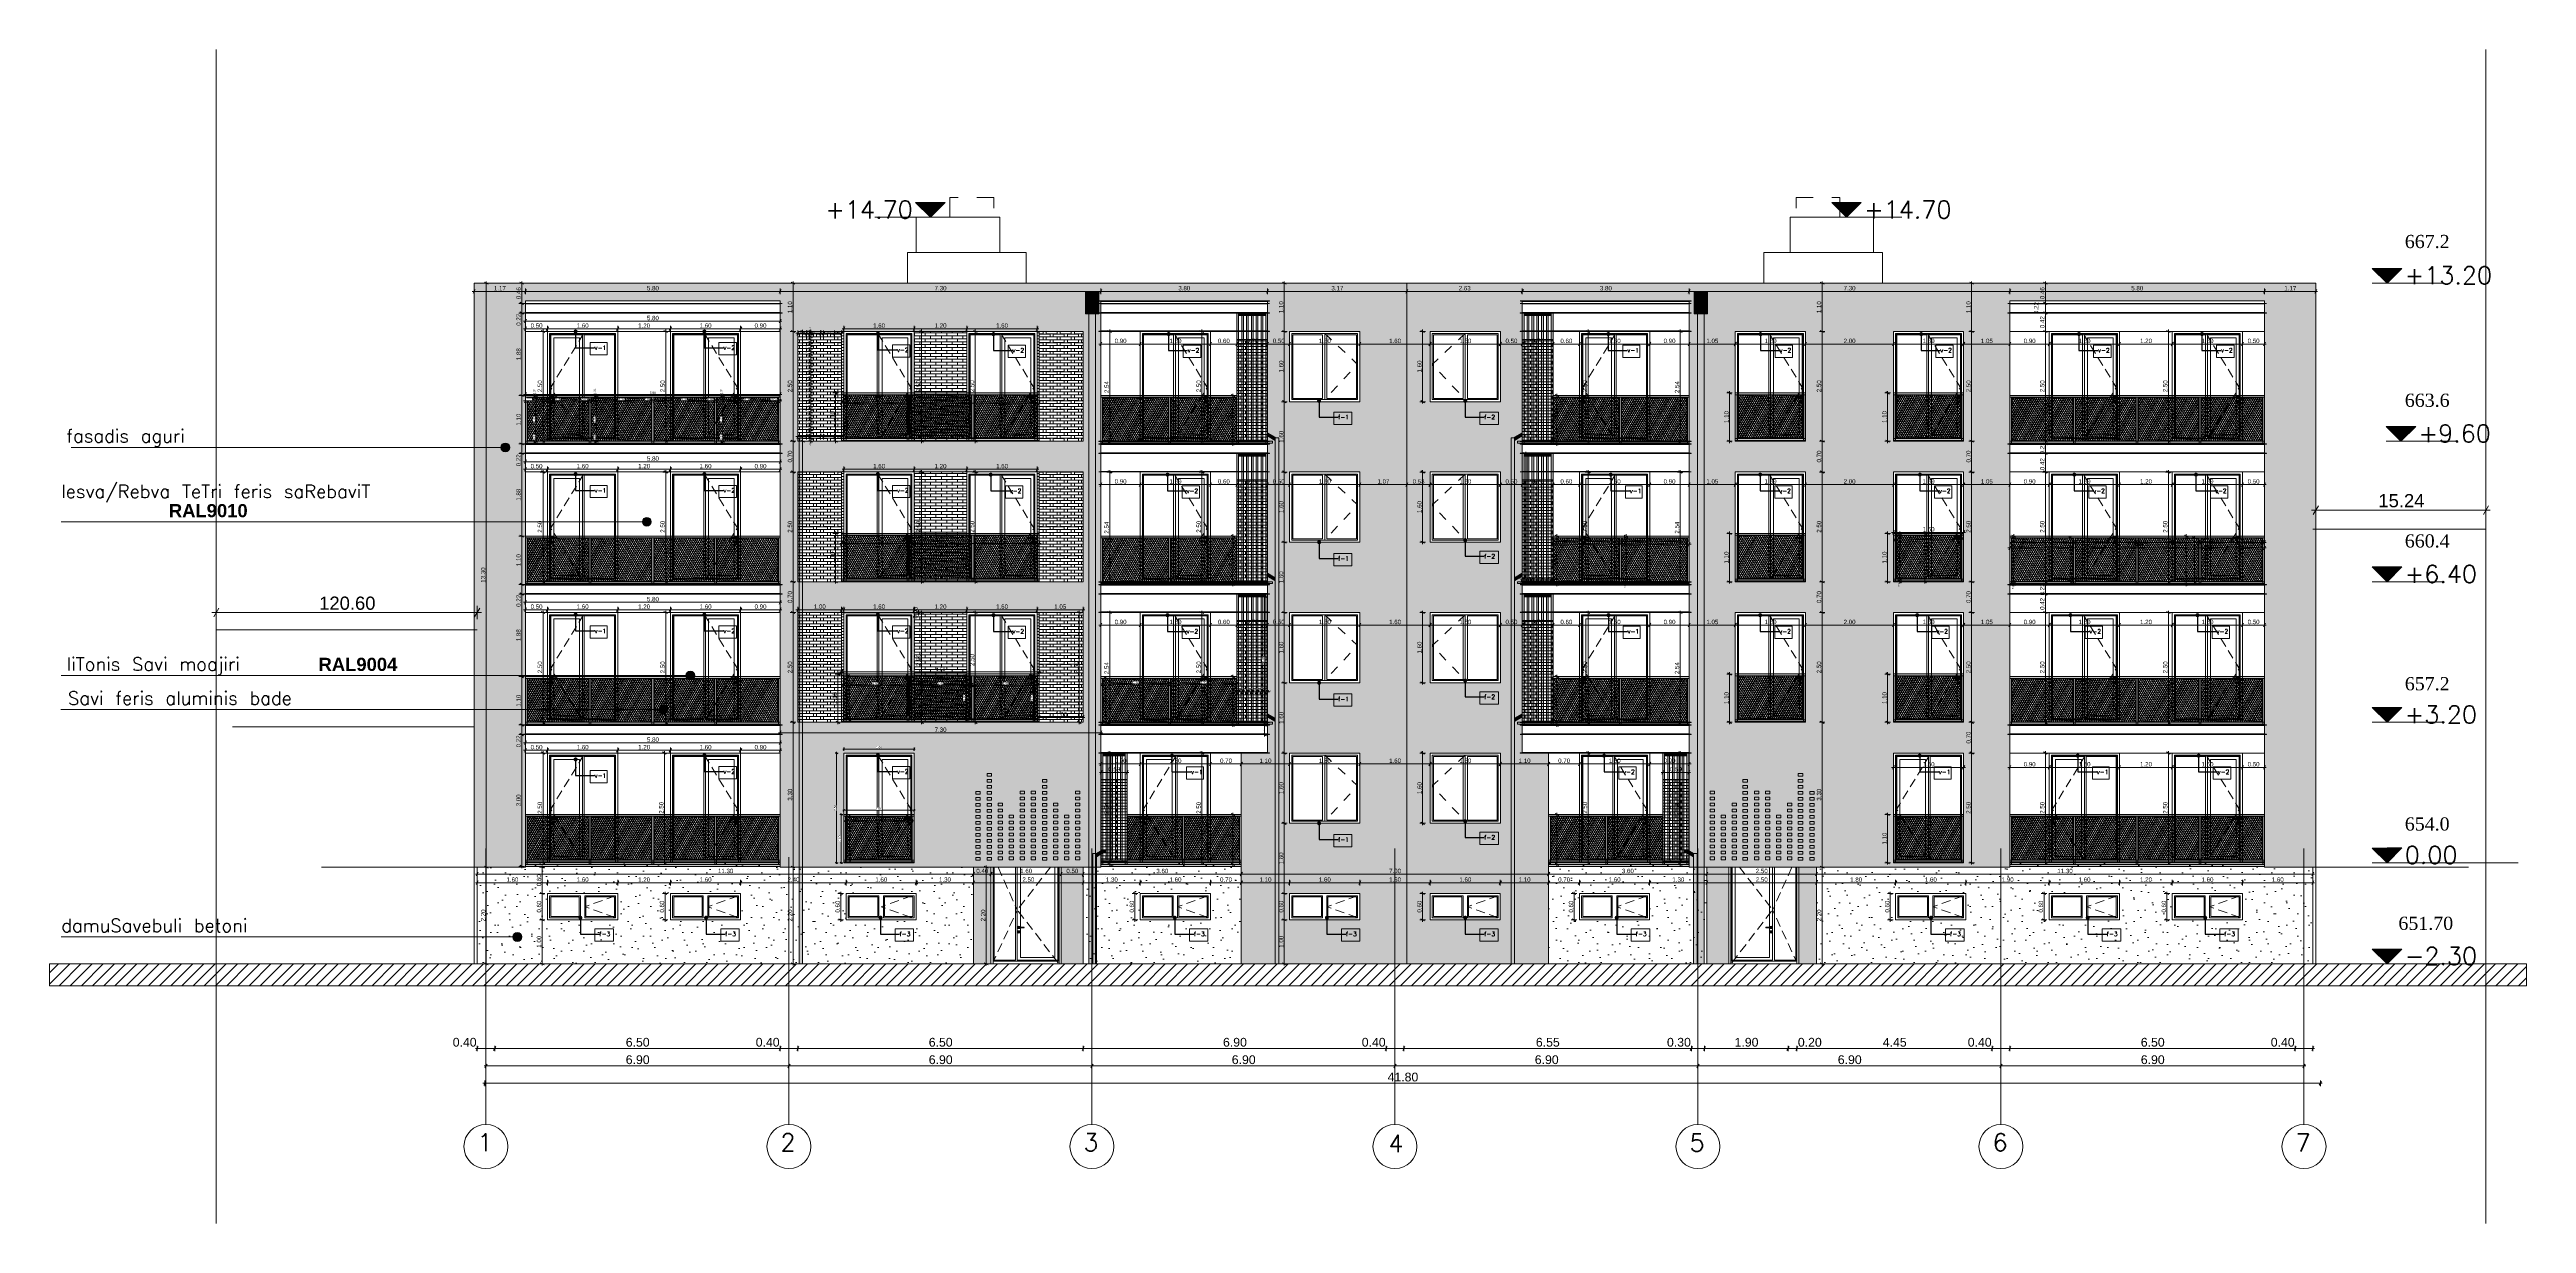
# Model space of a CAD drawing. Header units: millimetres. Extents: x 475616349 to 476941521, y 4620115302 to 4621446928.
# Drawn here: x 476638025 to 476694428, y 4620511409 to 4620538140 of the extents above; entities that cross this region are included whole.
import ezdxf

# ---------------------------------------------------------------- set-up
doc = ezdxf.new("R2010")
doc.units = ezdxf.units.MM
doc.header["$MEASUREMENT"] = 0
doc.set_wipeout_variables(frame=1)
for name, pattern in [('Dashed', [423.333333, 211.666667, -211.666667]), ('Hidden Line', [317.5, 211.666667, -105.833333]), ('Long Dashed', [1058.333302, 634.99999, -423.333311]), ('Wipeout_Contour', [1000, 0, -1000])]:
    doc.linetypes.add(name, pattern=pattern)
for name, color, linetype, lineweight in [('0_Pen_No__1_Pen_No__250', 7, 'Continuous', 0), ('0_Pen_No__250_Pen_No__142', 142, 'Continuous', 0), ('0_Pen_No__250_Pen_No__255', 255, 'Continuous', 0), ('0_Pen_No__250_Pen_No__7', 7, 'Continuous', 0), ('0_Pen_No__7_Pen_No__250', 7, 'Continuous', 0), ('2D Drafting - General_Pen_No__30_Pen_No__9_Pen_No__9_Pen_No__253', 252, 'Continuous', 0), ('2D Drafting - General_Pen_No__30_Pen_No__9_Pen_No__9_Pen_No__7', 7, 'Continuous', 0), ('2D Drafting - General_Pen_No__7_Pen_No__250', 7, 'Continuous', 0), ('2D Drafting - General_Pen_No__7_Pen_No__7', 7, 'Continuous', 0), ('a-iataki_Pen_No__5_Pen_No__5_Pen_No__142', 142, 'Continuous', 0), ('Annotation - Text_Pen_No__7_Pen_No__7_Pen_No__142', 142, 'Continuous', 0), ('New_2D Drafting - General_Pen_No__1_Pen_No__253', 252, 'Continuous', 0), ('New_2D Drafting - General_Pen_No__2_Pen_No__250', 7, 'Continuous', 0), ('New_2D Drafting - General_Pen_No__30_Pen_No__9_Pen_No__9_Pen_No__255', 255, 'Continuous', 0), ('New_2D Drafting - General_Pen_No__30_Pen_No__9_Pen_No__9_Pen_No__7', 7, 'Continuous', 0), ('New_2D Drafting - General_Pen_No__4', 7, 'Continuous', 0), ('New_2D Drafting - General_Pen_No__42', 250, 'Continuous', 0), ('New_2D Drafting - General_Pen_No__7', 7, 'Continuous', 0), ('New_Interior - Furniture _Pen_No__250', 7, 'Continuous', 0), ('New_New_piketebi_Pen_No__7_Pen_No__1', 1, 'Continuous', 0), ('New_reg_nak_Pen_No__32', 1, 'Continuous', 0), ('New_reg_nak_Pen_No__4', 7, 'Continuous', 0), ('New_reg_nak_Pen_No__7', 7, 'Continuous', 0), ('New_shenobebi_Pen_No__7', 7, 'Continuous', 0), ('New_Site & Landscape - Terrain_Pen_No__250', 7, 'Continuous', 0), ('New_Structural - Bearing_Pen_No__1', 1, 'Continuous', 0), ('New_Structural - Bearing_Pen_No__250', 7, 'Continuous', 0), ('New_Structural - Bearing_Pen_No__7', 7, 'Continuous', 0), ('New_zoma_Pen_No__4', 7, 'Continuous', 0), ('New_zoma_Pen_No__5', 5, 'Continuous', 0), ('New_zoma_Pen_No__7', 7, 'Continuous', 0), ('Structural - Bearing_Pen_No__250', 7, 'Continuous', 0), ('Structural - Bearing_Pen_No__7', 7, 'Continuous', 0), ('Structural - Bearing_Pen_No__7_Pen_No__7_Pen_No__7', 7, 'Continuous', 0), ('zoma_Pen_No__1', 1, 'Continuous', 0), ('zoma_Pen_No__142', 142, 'Continuous', 0), ('zoma_Pen_No__1_Pen_No__142', 142, 'Continuous', 0), ('zoma_Pen_No__5_Pen_No__142', 142, 'Continuous', 0), ('zoma_Pen_No__5_Pen_No__5_Pen_No__142', 142, 'Continuous', 0)]:
    doc.layers.add(name, color=color, linetype=linetype, lineweight=lineweight)
doc.layers.add('New_2D Drafting - General_Pen_No__30_Pen_No__9_Pen_No__9_Pen_No__254', color=7, linetype='Continuous', lineweight=0, true_color=0xcccccc)
for name, color, linetype in [('New_zoma', 7, 'Continuous'), ('zoma', 7, 'Continuous'), ('zoma_Pen_No__5', 7, 'Continuous')]:
    doc.layers.add(name, color=color, linetype=linetype)
doc.styles.add('GENERATED_STYLE_1', font='arial.ttf')
doc.styles.add('GENERATED_STYLE_2', font='arial.ttf')
doc.styles.add('GENERATED_STYLE_3', font='arialbd.ttf')
doc.styles.add('GENERATED_STYLE_7', font='arialbd.ttf')
doc.styles.add('GENERATED_STYLE_8', font='times.ttf')
doc.linetypes.add('Break', pattern='A,0,[1,бѓЎбѓђбѓ®бѓљбѓ\x98бѓ\x98 #13 nika1.Shx,S=15.679026,R=0,X=0,Y=0],-1975.557214,0', length=1975.557214)
doc.dimstyles.new('GENERATED_STYLE__1', dxfattribs={"dimtxt": 200, "dimasz": 64.421331, "dimexe": 0.18, "dimexo": 3, "dimgap": 0.09, "dimtad": 1, "dimtih": 1, "dimtoh": 1, "dimlfac": 0.001, "dimzin": 0, "dimdsep": 46, "dimtxsty": 'GENERATED_STYLE_2', "dimblk": 'ARROWHEAD_2', "dimblk1": 'ARROWHEAD_2', "dimblk2": 'ARROWHEAD_2', "dimcen": 0.09, "dimclrd": 142, "dimclre": 142, "dimclrt": 142, "dimadec": 0, "dimazin": 0, "dimtfac": 1, "dimtdec": 4, "dimtmove": 0, "dimatfit": 3, "dimfxl": 1, "dimtolj": 1, "dimtzin": 0, "dimarcsym": 0})
doc.dimstyles.new('GENERATED_STYLE__18', dxfattribs={"dimtxt": 100, "dimasz": 64.421331, "dimexe": 0.18, "dimexo": 3, "dimgap": 0.09, "dimtad": 1, "dimtih": 1, "dimtoh": 1, "dimlfac": 0.001, "dimzin": 0, "dimdsep": 46, "dimtxsty": 'GENERATED_STYLE_1', "dimblk": 'ARROWHEAD_2', "dimblk1": 'ARROWHEAD_2', "dimblk2": 'ARROWHEAD_2', "dimcen": 0.09, "dimclrd": 7, "dimclre": 7, "dimclrt": 7, "dimadec": 0, "dimazin": 0, "dimtfac": 1, "dimtdec": 4, "dimtmove": 0, "dimatfit": 3, "dimfxl": 1, "dimtolj": 1, "dimtzin": 0, "dimarcsym": 0})
doc.dimstyles.new('GENERATED_STYLE__19', dxfattribs={"dimtxt": 100, "dimasz": 64.421331, "dimexe": 0.18, "dimexo": 3, "dimgap": 0.09, "dimtad": 1, "dimlfac": 0.001, "dimzin": 0, "dimdsep": 46, "dimtxsty": 'GENERATED_STYLE_1', "dimblk": 'ARROWHEAD_2', "dimblk1": 'ARROWHEAD_2', "dimblk2": 'ARROWHEAD_2', "dimcen": 0.09, "dimclrd": 7, "dimclre": 7, "dimclrt": 7, "dimadec": 0, "dimazin": 0, "dimtfac": 1, "dimtdec": 4, "dimtmove": 0, "dimatfit": 3, "dimfxl": 1, "dimtolj": 1, "dimtzin": 0, "dimarcsym": 0})
doc.dimstyles.new('GENERATED_STYLE__20', dxfattribs={"dimtxt": 50, "dimasz": 38, "dimexe": 0.18, "dimexo": 3, "dimgap": 0.09, "dimtad": 1, "dimlfac": 0.001, "dimzin": 0, "dimdsep": 46, "dimtxsty": 'GENERATED_STYLE_1', "dimblk": 'ARROWHEAD_2', "dimblk1": 'ARROWHEAD_2', "dimblk2": 'ARROWHEAD_2', "dimcen": 0.09, "dimclrd": 7, "dimclre": 7, "dimclrt": 7, "dimadec": 0, "dimazin": 0, "dimtfac": 1, "dimtdec": 4, "dimtmove": 0, "dimatfit": 3, "dimfxl": 1, "dimtolj": 1, "dimtzin": 0, "dimarcsym": 0})
doc.dimstyles.new('GENERATED_STYLE__21', dxfattribs={"dimtxt": 100, "dimasz": 64.421331, "dimexe": 0.18, "dimexo": 3, "dimgap": 0.09, "dimtad": 1, "dimlfac": 0.001, "dimzin": 0, "dimdsep": 46, "dimtxsty": 'GENERATED_STYLE_1', "dimblk": 'ARROWHEAD_2', "dimblk1": 'ARROWHEAD_2', "dimblk2": 'ARROWHEAD_2', "dimcen": 0.09, "dimclrd": 7, "dimclre": 7, "dimclrt": 7, "dimadec": 0, "dimazin": 0, "dimtfac": 1, "dimtdec": 4, "dimtmove": 2, "dimatfit": 3, "dimfxl": 1, "dimtolj": 1, "dimtzin": 0, "dimarcsym": 0})
doc.dimstyles.new('GENERATED_STYLE__22', dxfattribs={"dimtxt": 50, "dimasz": 64.421331, "dimexe": 0.18, "dimexo": 3, "dimgap": 0.09, "dimtad": 1, "dimtih": 1, "dimtoh": 1, "dimlfac": 0.001, "dimzin": 0, "dimdsep": 46, "dimtxsty": 'GENERATED_STYLE_1', "dimblk": 'ARROWHEAD_2', "dimblk1": 'ARROWHEAD_2', "dimblk2": 'ARROWHEAD_2', "dimcen": 0.09, "dimclrd": 7, "dimclre": 7, "dimclrt": 7, "dimadec": 0, "dimazin": 0, "dimtfac": 1, "dimtdec": 4, "dimtmove": 0, "dimatfit": 3, "dimfxl": 1, "dimtolj": 1, "dimtzin": 0, "dimarcsym": 0})
doc.dimstyles.new('GENERATED_STYLE__23', dxfattribs={"dimtxt": 30.000001, "dimasz": 64.421331, "dimexe": 0.18, "dimexo": 3, "dimgap": 0.09, "dimtad": 1, "dimtih": 1, "dimtoh": 1, "dimlfac": 0.001, "dimzin": 0, "dimdsep": 46, "dimtxsty": 'GENERATED_STYLE_1', "dimblk": 'ARROWHEAD_2', "dimblk1": 'ARROWHEAD_2', "dimblk2": 'ARROWHEAD_2', "dimcen": 0.09, "dimclrd": 5, "dimclre": 5, "dimclrt": 5, "dimadec": 0, "dimazin": 0, "dimtfac": 1, "dimtdec": 4, "dimtmove": 0, "dimatfit": 3, "dimfxl": 1, "dimtolj": 1, "dimtzin": 0, "dimarcsym": 0})
doc.dimstyles.new('GENERATED_STYLE__24', dxfattribs={"dimtxt": 50, "dimasz": 64.421331, "dimexe": 0.18, "dimexo": 3, "dimgap": 0.09, "dimtad": 1, "dimlfac": 0.001, "dimzin": 0, "dimdsep": 46, "dimtxsty": 'GENERATED_STYLE_1', "dimblk": 'ARROWHEAD_2', "dimblk1": 'ARROWHEAD_2', "dimblk2": 'ARROWHEAD_2', "dimcen": 0.09, "dimclrd": 7, "dimclre": 7, "dimclrt": 7, "dimadec": 0, "dimazin": 0, "dimtfac": 1, "dimtdec": 4, "dimtmove": 0, "dimatfit": 3, "dimfxl": 1, "dimtolj": 1, "dimtzin": 0, "dimarcsym": 0})
doc.dimstyles.new('GENERATED_STYLE__25', dxfattribs={"dimtxt": 20, "dimasz": 64.421331, "dimexe": 0.18, "dimexo": 3, "dimgap": 0.09, "dimtad": 1, "dimlfac": 0.001, "dimzin": 0, "dimdsep": 46, "dimtxsty": 'GENERATED_STYLE_1', "dimblk": 'ARROWHEAD_2', "dimblk1": 'ARROWHEAD_2', "dimblk2": 'ARROWHEAD_2', "dimcen": 0.09, "dimclrd": 7, "dimclre": 7, "dimclrt": 7, "dimadec": 0, "dimazin": 0, "dimtfac": 1, "dimtdec": 4, "dimtmove": 0, "dimatfit": 3, "dimfxl": 1, "dimtolj": 1, "dimtzin": 0, "dimarcsym": 0})
doc.dimstyles.new('GENERATED_STYLE__26', dxfattribs={"dimtxt": 50, "dimasz": 38, "dimexe": 0.18, "dimexo": 3, "dimgap": 0.09, "dimtad": 1, "dimtih": 1, "dimtoh": 1, "dimlfac": 0.001, "dimzin": 0, "dimdsep": 46, "dimtxsty": 'GENERATED_STYLE_1', "dimblk": 'ARROWHEAD_2', "dimblk1": 'ARROWHEAD_2', "dimblk2": 'ARROWHEAD_2', "dimcen": 0.09, "dimclrd": 7, "dimclre": 7, "dimclrt": 7, "dimadec": 0, "dimazin": 0, "dimtfac": 1, "dimtdec": 4, "dimtmove": 0, "dimatfit": 3, "dimfxl": 1, "dimtolj": 1, "dimtzin": 0, "dimarcsym": 0})
doc.dimstyles.new('GENERATED_STYLE__4', dxfattribs={"dimtxt": 300, "dimasz": 152, "dimexe": 0.18, "dimexo": 3, "dimgap": 0.09, "dimtad": 1, "dimtih": 1, "dimtoh": 1, "dimlfac": 0.001, "dimzin": 0, "dimdsep": 46, "dimtxsty": 'GENERATED_STYLE_2', "dimblk": 'ARROWHEAD_2', "dimblk1": 'ARROWHEAD_2', "dimblk2": 'ARROWHEAD_2', "dimcen": 0.09, "dimclrd": 1, "dimclre": 1, "dimclrt": 1, "dimadec": 0, "dimazin": 0, "dimtfac": 1, "dimtdec": 4, "dimtmove": 0, "dimatfit": 3, "dimfxl": 1, "dimtolj": 1, "dimtzin": 0, "dimarcsym": 0})
doc.dimstyles.new('GENERATED_STYLE__44', dxfattribs={"dimtxt": 30.000001, "dimasz": 64.421331, "dimexe": 0.18, "dimexo": 3, "dimgap": 0.09, "dimtad": 1, "dimlfac": 0.001, "dimzin": 0, "dimdsep": 46, "dimtxsty": 'GENERATED_STYLE_1', "dimblk": 'ARROWHEAD_2', "dimblk1": 'ARROWHEAD_2', "dimblk2": 'ARROWHEAD_2', "dimcen": 0.09, "dimclrd": 5, "dimclre": 5, "dimclrt": 5, "dimadec": 0, "dimazin": 0, "dimtfac": 1, "dimtdec": 4, "dimtmove": 0, "dimatfit": 3, "dimfxl": 1, "dimtolj": 1, "dimtzin": 0, "dimarcsym": 0})
doc.dimstyles.new('GENERATED_STYLE__45', dxfattribs={"dimtxt": 100, "dimasz": 64.421331, "dimexe": 0.18, "dimexo": 3, "dimgap": 0.09, "dimtad": 1, "dimtih": 1, "dimtoh": 1, "dimlfac": 0.001, "dimzin": 0, "dimdsep": 46, "dimtxsty": 'GENERATED_STYLE_1', "dimblk": 'ARROWHEAD_2', "dimblk1": 'ARROWHEAD_2', "dimblk2": 'ARROWHEAD_2', "dimcen": 0.09, "dimclrd": 5, "dimclre": 5, "dimclrt": 5, "dimadec": 0, "dimazin": 0, "dimtfac": 1, "dimtdec": 4, "dimtmove": 0, "dimatfit": 3, "dimfxl": 1, "dimtolj": 1, "dimtzin": 0, "dimarcsym": 0})
doc.dimstyles.new('GENERATED_STYLE__46', dxfattribs={"dimtxt": 20, "dimasz": 64.421331, "dimexe": 0.18, "dimexo": 3, "dimgap": 0.09, "dimtad": 1, "dimlfac": 0.001, "dimzin": 0, "dimdsep": 46, "dimtxsty": 'GENERATED_STYLE_1', "dimblk": 'ARROWHEAD_2', "dimblk1": 'ARROWHEAD_2', "dimblk2": 'ARROWHEAD_2', "dimcen": 0.09, "dimclrd": 5, "dimclre": 5, "dimclrt": 5, "dimadec": 0, "dimazin": 0, "dimtfac": 1, "dimtdec": 4, "dimtmove": 0, "dimatfit": 3, "dimfxl": 1, "dimtolj": 1, "dimtzin": 0, "dimarcsym": 0})
doc.dimstyles.new('GENERATED_STYLE__48', dxfattribs={"dimtxt": 0.18, "dimasz": 182.4, "dimexe": 0.18, "dimexo": 0.0625, "dimgap": 0.09, "dimtad": 0, "dimtih": 1, "dimtoh": 1, "dimdec": 4, "dimzin": 0, "dimdsep": 46, "dimcen": 0.09, "dimadec": 0, "dimazin": 0, "dimtfac": 1, "dimtdec": 4, "dimtmove": 0, "dimatfit": 3, "dimldrblk": 'ARROWHEAD_11', "dimfxl": 1, "dimtolj": 1, "dimtzin": 0, "dimarcsym": 0})
doc.dimstyles.new('GENERATED_STYLE__50', dxfattribs={"dimtxt": 80.000001, "dimasz": 64.421331, "dimexe": 0.18, "dimexo": 3, "dimgap": 0.09, "dimtad": 1, "dimtih": 1, "dimtoh": 1, "dimlfac": 0.001, "dimzin": 0, "dimdsep": 46, "dimtxsty": 'GENERATED_STYLE_1', "dimblk": 'ARROWHEAD_2', "dimblk1": 'ARROWHEAD_2', "dimblk2": 'ARROWHEAD_2', "dimcen": 0.09, "dimclrd": 7, "dimclre": 7, "dimclrt": 7, "dimadec": 0, "dimazin": 0, "dimtfac": 1, "dimtdec": 4, "dimtmove": 0, "dimatfit": 3, "dimfxl": 1, "dimtolj": 1, "dimtzin": 0, "dimarcsym": 0})
doc.dimstyles.new('GENERATED_STYLE__51', dxfattribs={"dimtxt": 20, "dimasz": 64.421331, "dimexe": 0.18, "dimexo": 3, "dimgap": 0.09, "dimtad": 1, "dimtih": 1, "dimtoh": 1, "dimlfac": 0.001, "dimzin": 0, "dimdsep": 46, "dimtxsty": 'GENERATED_STYLE_1', "dimblk": 'ARROWHEAD_2', "dimblk1": 'ARROWHEAD_2', "dimblk2": 'ARROWHEAD_2', "dimcen": 0.09, "dimclrd": 7, "dimclre": 7, "dimclrt": 7, "dimadec": 0, "dimazin": 0, "dimtfac": 1, "dimtdec": 4, "dimtmove": 0, "dimatfit": 3, "dimfxl": 1, "dimtolj": 1, "dimtzin": 0, "dimarcsym": 0})
doc.dimstyles.new('GENERATED_STYLE__52', dxfattribs={"dimtxt": 50, "dimasz": 64.421331, "dimexe": 0.18, "dimexo": 3, "dimgap": 0.09, "dimtad": 1, "dimtih": 1, "dimtoh": 1, "dimlfac": 0.001, "dimzin": 0, "dimdsep": 46, "dimtxsty": 'GENERATED_STYLE_1', "dimblk": 'ARROWHEAD_2', "dimblk1": 'ARROWHEAD_2', "dimblk2": 'ARROWHEAD_2', "dimcen": 0.09, "dimclrd": 7, "dimclre": 7, "dimclrt": 7, "dimadec": 0, "dimazin": 0, "dimtfac": 1, "dimtdec": 4, "dimtmove": 2, "dimatfit": 3, "dimfxl": 1, "dimtolj": 1, "dimtzin": 0, "dimarcsym": 0})
doc.dimstyles.new('GENERATED_STYLE__54', dxfattribs={"dimtxt": 100, "dimasz": 64.421331, "dimexe": 0.18, "dimexo": 3, "dimgap": 0.09, "dimtad": 1, "dimlfac": 0.001, "dimzin": 0, "dimdsep": 46, "dimtxsty": 'GENERATED_STYLE_1', "dimblk": 'ARROWHEAD_2', "dimblk1": 'ARROWHEAD_2', "dimblk2": 'ARROWHEAD_2', "dimcen": 0.09, "dimclrd": 5, "dimclre": 5, "dimclrt": 5, "dimadec": 0, "dimazin": 0, "dimtfac": 1, "dimtdec": 4, "dimtmove": 0, "dimatfit": 3, "dimfxl": 1, "dimtolj": 1, "dimtzin": 0, "dimarcsym": 0})
doc.dimstyles.new('GENERATED_STYLE__55', dxfattribs={"dimtxt": 20, "dimasz": 64.421331, "dimexe": 0.18, "dimexo": 3, "dimgap": 0.09, "dimtad": 1, "dimtih": 1, "dimtoh": 1, "dimlfac": 0.001, "dimzin": 0, "dimdsep": 46, "dimtxsty": 'GENERATED_STYLE_1', "dimblk": 'ARROWHEAD_2', "dimblk1": 'ARROWHEAD_2', "dimblk2": 'ARROWHEAD_2', "dimcen": 0.09, "dimclrd": 5, "dimclre": 5, "dimclrt": 5, "dimadec": 0, "dimazin": 0, "dimtfac": 1, "dimtdec": 4, "dimtmove": 0, "dimatfit": 3, "dimfxl": 1, "dimtolj": 1, "dimtzin": 0, "dimarcsym": 0})
pattern_1 = [(0, (476692910.175, 4620522353.93), (0, 66.64), []), (90, (476692910.17, 4620522353.93), (-244.8, 0), [66.64, -66.64]), (90, (476693032.57, 4620522420.57), (-244.8, 0), [66.64, -66.64])]
pattern_2 = [(0, (476577134.07, 4620325125.74), (0, 66.64), []), (90, (476577134.07, 4620325125.74), (-244.8, 0), [66.64, -66.64]), (90, (476577256.47, 4620325192.38), (-244.8, 0), [66.64, -66.64])]
pattern_3 = [(45, (476577134.07, 4620325925.74), (-254.55844, 254.55844), [0, -240, 0, -360]), (110, (476577934.07, 4620325925.74), (338.28934, 123.12725), [0, -176, 0, -304])]
pattern_4 = [(60, (476577134.07, 4620325125.74), (-38.971143, 22.5), []), (122.833095, (476577134.07, 4620325125.74), (36.80608, 18.75), [])]

# ---------------------------------------------------------------- blocks, each defined once
blk = doc.blocks.new('*D209', base_point=(476577134, 4620325126))
at = {"layer": 'zoma_Pen_No__142', "color": 142, "linetype": 'Continuous', "lineweight": 0, "transparency": 16777216}
for p, q in [((476647921, 4620514995), (476647963, 4620514995)), ((476647987, 4620515038), (476647938, 4620514953)), ((476647963, 4620514932), (476647963, 4620515059)), ((476647963, 4620514995), (476654862, 4620514995)), ((476654887, 4620515038), (476654838, 4620514953)), ((476654862, 4620514932), (476654862, 4620515059))]:
    blk.add_line(p, q, dxfattribs=at)
at = {"layer": 'zoma_Pen_No__142', "color": 142, "lineweight": 0, "transparency": 16777216, "insert": (476651146, 4620515035), "char_height": 200, "attachment_point": 7, "style": 'GENERATED_STYLE_2'}
blk.add_mtext('\\A1;{\\pql;\\fArial CYR|b0|i0|c204|p34;6.90}', dxfattribs=at)
blk = doc.blocks.new('ARROWHEAD_2')
at = {"color": 0, "linetype": 'Continuous', "lineweight": 0}
for p, q in [((0, 0), (-1, 0)), ((-0.38, -0.66), (0.38, 0.66))]:
    blk.add_line(p, q, dxfattribs=at)
blk = doc.blocks.new('*D210', base_point=(476577134, 4620325126))
at = {"layer": 'zoma_Pen_No__142', "color": 142, "linetype": 'Continuous', "lineweight": 0, "transparency": 16777216}
for p, q in [((476654887, 4620515038), (476654838, 4620514953)), ((476654862, 4620514932), (476654862, 4620515059)), ((476654862, 4620514995), (476661762, 4620514995)), ((476661787, 4620515038), (476661738, 4620514953)), ((476661762, 4620514932), (476661762, 4620515059))]:
    blk.add_line(p, q, dxfattribs=at)
at = {"layer": 'zoma_Pen_No__142', "color": 142, "lineweight": 0, "transparency": 16777216, "insert": (476658046, 4620515035), "char_height": 200, "attachment_point": 7, "style": 'GENERATED_STYLE_2'}
blk.add_mtext('\\A1;{\\pql;\\fArial CYR|b0|i0|c204|p34;6.90}', dxfattribs=at)
blk = doc.blocks.new('*D211', base_point=(476577134, 4620325126))
at = {"layer": 'zoma_Pen_No__142', "color": 142, "linetype": 'Continuous', "lineweight": 0, "transparency": 16777216}
for p, q in [((476661787, 4620515038), (476661738, 4620514953)), ((476661762, 4620514932), (476661762, 4620515059)), ((476661762, 4620514995), (476668662, 4620514995)), ((476668687, 4620515038), (476668638, 4620514953)), ((476668662, 4620514932), (476668662, 4620515059))]:
    blk.add_line(p, q, dxfattribs=at)
at = {"layer": 'zoma_Pen_No__142', "color": 142, "lineweight": 0, "transparency": 16777216, "insert": (476664946, 4620515035), "char_height": 200, "attachment_point": 7, "style": 'GENERATED_STYLE_2'}
blk.add_mtext('\\A1;{\\pql;\\fArial CYR|b0|i0|c204|p34;6.90}', dxfattribs=at)
blk = doc.blocks.new('*D212', base_point=(476577134, 4620325126))
at = {"layer": 'zoma_Pen_No__142', "color": 142, "linetype": 'Continuous', "lineweight": 0, "transparency": 16777216}
for p, q in [((476668687, 4620515038), (476668638, 4620514953)), ((476668662, 4620514932), (476668662, 4620515059)), ((476668662, 4620514995), (476675562, 4620514995)), ((476675587, 4620515038), (476675538, 4620514953)), ((476675562, 4620514932), (476675562, 4620515059))]:
    blk.add_line(p, q, dxfattribs=at)
at = {"layer": 'zoma_Pen_No__142', "color": 142, "lineweight": 0, "transparency": 16777216, "insert": (476671846, 4620515035), "char_height": 200, "attachment_point": 7, "style": 'GENERATED_STYLE_2'}
blk.add_mtext('\\A1;{\\pql;\\fArial CYR|b0|i0|c204|p34;6.90}', dxfattribs=at)
blk = doc.blocks.new('*D213', base_point=(476577134, 4620325126))
at = {"layer": 'zoma_Pen_No__142', "color": 142, "linetype": 'Continuous', "lineweight": 0, "transparency": 16777216}
for p, q in [((476675587, 4620515038), (476675538, 4620514953)), ((476675562, 4620514932), (476675562, 4620515059)), ((476675562, 4620514995), (476682462, 4620514995)), ((476682487, 4620515038), (476682438, 4620514953)), ((476682462, 4620514932), (476682462, 4620515059))]:
    blk.add_line(p, q, dxfattribs=at)
at = {"layer": 'zoma_Pen_No__142', "color": 142, "lineweight": 0, "transparency": 16777216, "insert": (476678746, 4620515035), "char_height": 200, "attachment_point": 7, "style": 'GENERATED_STYLE_2'}
blk.add_mtext('\\A1;{\\pql;\\fArial CYR|b0|i0|c204|p34;6.90}', dxfattribs=at)
blk = doc.blocks.new('*D214', base_point=(476577134, 4620325126))
at = {"layer": 'zoma_Pen_No__142', "color": 142, "linetype": 'Continuous', "lineweight": 0, "transparency": 16777216}
for p, q in [((476682487, 4620515038), (476682438, 4620514953)), ((476682462, 4620514932), (476682462, 4620515059)), ((476682462, 4620514995), (476689362, 4620514995)), ((476689338, 4620514953), (476689387, 4620515038)), ((476689362, 4620514932), (476689362, 4620515059)), ((476689362, 4620514995), (476689404, 4620514995))]:
    blk.add_line(p, q, dxfattribs=at)
at = {"layer": 'zoma_Pen_No__142', "color": 142, "lineweight": 0, "transparency": 16777216, "insert": (476685646, 4620515035), "char_height": 200, "attachment_point": 7, "style": 'GENERATED_STYLE_2'}
blk.add_mtext('\\A1;{\\pql;\\fArial CYR|b0|i0|c204|p34;6.90}', dxfattribs=at)
blk = doc.blocks.new('*D215', base_point=(476577134, 4620325126))
at = {"layer": 'zoma_Pen_No__142', "color": 142, "linetype": 'Continuous', "lineweight": 0, "transparency": 16777216}
for p, q in [((476647894, 4620514600), (476647936, 4620514600)), ((476647960, 4620514642), (476647911, 4620514557)), ((476647936, 4620514536), (476647936, 4620514663)), ((476647936, 4620514600), (476689736, 4620514600)), ((476689711, 4620514557), (476689760, 4620514642)), ((476689736, 4620514536), (476689736, 4620514663)), ((476689736, 4620514600), (476689777, 4620514600))]:
    blk.add_line(p, q, dxfattribs=at)
at = {"layer": 'zoma_Pen_No__142', "color": 142, "lineweight": 0, "transparency": 16777216, "insert": (476668494, 4620514640), "char_height": 200, "attachment_point": 7, "style": 'GENERATED_STYLE_2'}
blk.add_mtext('\\A1;{\\pql;\\fArial CYR|b0|i0|c204|p34;41.80}', dxfattribs=at)
blk = doc.blocks.new('*D216', base_point=(476577134, 4620325126))
at = {"layer": 'zoma_Pen_No__142', "color": 142, "linetype": 'Continuous', "lineweight": 0, "transparency": 16777216}
for p, q in [((476647721, 4620515392), (476647763, 4620515392)), ((476647787, 4620515435), (476647738, 4620515350)), ((476647763, 4620515329), (476647763, 4620515456)), ((476647763, 4620515392), (476648163, 4620515392)), ((476648187, 4620515435), (476648138, 4620515350)), ((476648163, 4620515329), (476648163, 4620515456))]:
    blk.add_line(p, q, dxfattribs=at)
at = {"layer": 'zoma_Pen_No__142', "color": 142, "lineweight": 0, "transparency": 16777216, "insert": (476647206, 4620515432), "char_height": 200, "attachment_point": 7, "style": 'GENERATED_STYLE_2'}
blk.add_mtext('\\A1;{\\pql;\\fArial CYR|b0|i0|c204|p34;0.40}', dxfattribs=at)
blk = doc.blocks.new('*D217', base_point=(476577134, 4620325126))
at = {"layer": 'zoma_Pen_No__142', "color": 142, "linetype": 'Continuous', "lineweight": 0, "transparency": 16777216}
for p, q in [((476648187, 4620515435), (476648138, 4620515350)), ((476648163, 4620515329), (476648163, 4620515456)), ((476648163, 4620515392), (476654663, 4620515392)), ((476654687, 4620515435), (476654638, 4620515350)), ((476654663, 4620515329), (476654663, 4620515456))]:
    blk.add_line(p, q, dxfattribs=at)
at = {"layer": 'zoma_Pen_No__142', "color": 142, "lineweight": 0, "transparency": 16777216, "char_height": 200, "attachment_point": 7, "style": 'GENERATED_STYLE_2'}
for s, insert in [('\\A1;{\\pql;\\fArial CYR|b0|i0|c204|p34;6.50}', (476651146, 4620515432)), ('\\A1;{\\pql;\\fArial CYR|b0|i0|c204|p34;0.40}', (476654106, 4620515432))]:
    blk.add_mtext(s, dxfattribs=dict(at, insert=insert))
blk = doc.blocks.new('*D218', base_point=(476577134, 4620325126))
at = {"layer": 'zoma_Pen_No__142', "color": 142, "linetype": 'Continuous', "lineweight": 0, "transparency": 16777216}
for p, q in [((476654687, 4620515435), (476654638, 4620515350)), ((476654663, 4620515329), (476654663, 4620515456)), ((476654663, 4620515392), (476655063, 4620515392)), ((476655087, 4620515435), (476655038, 4620515350)), ((476655063, 4620515329), (476655063, 4620515456))]:
    blk.add_line(p, q, dxfattribs=at)
blk = doc.blocks.new('*D219', base_point=(476577134, 4620325126))
at = {"layer": 'zoma_Pen_No__142', "color": 142, "linetype": 'Continuous', "lineweight": 0, "transparency": 16777216}
for p, q in [((476655087, 4620515435), (476655038, 4620515350)), ((476655063, 4620515329), (476655063, 4620515456)), ((476655063, 4620515392), (476661562, 4620515392)), ((476661586, 4620515435), (476661538, 4620515350)), ((476661562, 4620515329), (476661562, 4620515456))]:
    blk.add_line(p, q, dxfattribs=at)
at = {"layer": 'zoma_Pen_No__142', "color": 142, "lineweight": 0, "transparency": 16777216, "insert": (476658046, 4620515432), "char_height": 200, "attachment_point": 7, "style": 'GENERATED_STYLE_2'}
blk.add_mtext('\\A1;{\\pql;\\fArial CYR|b0|i0|c204|p34;6.50}', dxfattribs=at)
blk = doc.blocks.new('*D220', base_point=(476577134, 4620325126))
at = {"layer": 'zoma_Pen_No__142', "color": 142, "linetype": 'Continuous', "lineweight": 0, "transparency": 16777216}
for p, q in [((476661586, 4620515435), (476661538, 4620515350)), ((476661562, 4620515329), (476661562, 4620515456)), ((476661562, 4620515392), (476668463, 4620515392)), ((476668487, 4620515435), (476668438, 4620515350)), ((476668463, 4620515329), (476668463, 4620515456))]:
    blk.add_line(p, q, dxfattribs=at)
at = {"layer": 'zoma_Pen_No__142', "color": 142, "lineweight": 0, "transparency": 16777216, "char_height": 200, "attachment_point": 7, "style": 'GENERATED_STYLE_2'}
for s, insert in [('\\A1;{\\pql;\\fArial CYR|b0|i0|c204|p34;6.90}', (476664746, 4620515432)), ('\\A1;{\\pql;\\fArial CYR|b0|i0|c204|p34;0.40}', (476667906, 4620515432))]:
    blk.add_mtext(s, dxfattribs=dict(at, insert=insert))
blk = doc.blocks.new('*D221', base_point=(476577134, 4620325126))
at = {"layer": 'zoma_Pen_No__142', "color": 142, "linetype": 'Continuous', "lineweight": 0, "transparency": 16777216}
for p, q in [((476668487, 4620515435), (476668438, 4620515350)), ((476668463, 4620515329), (476668463, 4620515456)), ((476668463, 4620515392), (476668863, 4620515392)), ((476668887, 4620515435), (476668838, 4620515350)), ((476668863, 4620515329), (476668863, 4620515456))]:
    blk.add_line(p, q, dxfattribs=at)
blk = doc.blocks.new('*D222', base_point=(476577134, 4620325126))
at = {"layer": 'zoma_Pen_No__142', "color": 142, "linetype": 'Continuous', "lineweight": 0, "transparency": 16777216}
for p, q in [((476668887, 4620515435), (476668838, 4620515350)), ((476668863, 4620515329), (476668863, 4620515456)), ((476668863, 4620515392), (476675413, 4620515392)), ((476675437, 4620515435), (476675388, 4620515350)), ((476675413, 4620515329), (476675413, 4620515456))]:
    blk.add_line(p, q, dxfattribs=at)
at = {"layer": 'zoma_Pen_No__142', "color": 142, "lineweight": 0, "transparency": 16777216, "char_height": 200, "attachment_point": 7, "style": 'GENERATED_STYLE_2'}
for s, insert in [('\\A1;{\\pql;\\fArial CYR|b0|i0|c204|p34;6.55}', (476671871, 4620515432)), ('\\A1;{\\pql;\\fArial CYR|b0|i0|c204|p34;0.30}', (476674856, 4620515432))]:
    blk.add_mtext(s, dxfattribs=dict(at, insert=insert))
blk = doc.blocks.new('*D223', base_point=(476577134, 4620325126))
at = {"layer": 'zoma_Pen_No__142', "color": 142, "linetype": 'Continuous', "lineweight": 0, "transparency": 16777216}
for p, q in [((476675437, 4620515435), (476675388, 4620515350)), ((476675413, 4620515329), (476675413, 4620515456)), ((476675413, 4620515392), (476675713, 4620515392)), ((476675737, 4620515435), (476675688, 4620515350)), ((476675713, 4620515329), (476675713, 4620515456))]:
    blk.add_line(p, q, dxfattribs=at)
blk = doc.blocks.new('*D224', base_point=(476577134, 4620325126))
at = {"layer": 'zoma_Pen_No__142', "color": 142, "linetype": 'Continuous', "lineweight": 0, "transparency": 16777216}
for p, q in [((476675737, 4620515435), (476675688, 4620515350)), ((476675713, 4620515329), (476675713, 4620515456)), ((476675713, 4620515392), (476677613, 4620515392)), ((476677637, 4620515435), (476677588, 4620515350)), ((476677613, 4620515329), (476677613, 4620515456))]:
    blk.add_line(p, q, dxfattribs=at)
at = {"layer": 'zoma_Pen_No__142', "color": 142, "lineweight": 0, "transparency": 16777216, "insert": (476676396, 4620515432), "char_height": 200, "attachment_point": 7, "style": 'GENERATED_STYLE_2'}
blk.add_mtext('\\A1;{\\pql;\\fArial CYR|b0|i0|c204|p34;1.90}', dxfattribs=at)
blk = doc.blocks.new('*D225', base_point=(476577134, 4620325126))
at = {"layer": 'zoma_Pen_No__142', "color": 142, "linetype": 'Continuous', "lineweight": 0, "transparency": 16777216}
for p, q in [((476677637, 4620515435), (476677588, 4620515350)), ((476677613, 4620515329), (476677613, 4620515456)), ((476677613, 4620515392), (476677813, 4620515392)), ((476677837, 4620515435), (476677788, 4620515350)), ((476677813, 4620515329), (476677813, 4620515456))]:
    blk.add_line(p, q, dxfattribs=at)
blk = doc.blocks.new('*D226', base_point=(476577134, 4620325126))
at = {"layer": 'zoma_Pen_No__142', "color": 142, "linetype": 'Continuous', "lineweight": 0, "transparency": 16777216}
for p, q in [((476677837, 4620515435), (476677788, 4620515350)), ((476677813, 4620515329), (476677813, 4620515456)), ((476677813, 4620515392), (476682263, 4620515392)), ((476682287, 4620515435), (476682238, 4620515350)), ((476682263, 4620515329), (476682263, 4620515456))]:
    blk.add_line(p, q, dxfattribs=at)
at = {"layer": 'zoma_Pen_No__142', "color": 142, "lineweight": 0, "transparency": 16777216, "char_height": 200, "attachment_point": 7, "style": 'GENERATED_STYLE_2'}
for s, insert in [('\\A1;{\\pql;\\fArial CYR|b0|i0|c204|p34;0.20}', (476677837, 4620515432)), ('\\A1;{\\pql;\\fArial CYR|b0|i0|c204|p34;4.45}', (476679771, 4620515432)), ('\\A1;{\\pql;\\fArial CYR|b0|i0|c204|p34;0.40}', (476681706, 4620515432))]:
    blk.add_mtext(s, dxfattribs=dict(at, insert=insert))
blk = doc.blocks.new('*D227', base_point=(476577134, 4620325126))
at = {"layer": 'zoma_Pen_No__142', "color": 142, "linetype": 'Continuous', "lineweight": 0, "transparency": 16777216}
for p, q in [((476682287, 4620515435), (476682238, 4620515350)), ((476682263, 4620515329), (476682263, 4620515456)), ((476682263, 4620515392), (476682663, 4620515392)), ((476682687, 4620515435), (476682638, 4620515350)), ((476682663, 4620515329), (476682663, 4620515456))]:
    blk.add_line(p, q, dxfattribs=at)
blk = doc.blocks.new('*D228', base_point=(476577134, 4620325126))
at = {"layer": 'zoma_Pen_No__142', "color": 142, "linetype": 'Continuous', "lineweight": 0, "transparency": 16777216}
for p, q in [((476682687, 4620515435), (476682638, 4620515350)), ((476682663, 4620515329), (476682663, 4620515456)), ((476682663, 4620515392), (476689163, 4620515392)), ((476689187, 4620515435), (476689138, 4620515350)), ((476689163, 4620515329), (476689163, 4620515456))]:
    blk.add_line(p, q, dxfattribs=at)
at = {"layer": 'zoma_Pen_No__142', "color": 142, "lineweight": 0, "transparency": 16777216, "char_height": 200, "attachment_point": 7, "style": 'GENERATED_STYLE_2'}
for s, insert in [('\\A1;{\\pql;\\fArial CYR|b0|i0|c204|p34;6.50}', (476685646, 4620515432)), ('\\A1;{\\pql;\\fArial CYR|b0|i0|c204|p34;0.40}', (476688606, 4620515432))]:
    blk.add_mtext(s, dxfattribs=dict(at, insert=insert))
blk = doc.blocks.new('*D229', base_point=(476577134, 4620325126))
at = {"layer": 'zoma_Pen_No__142', "color": 142, "linetype": 'Continuous', "lineweight": 0, "transparency": 16777216}
for p, q in [((476689187, 4620515435), (476689138, 4620515350)), ((476689163, 4620515329), (476689163, 4620515456)), ((476689163, 4620515392), (476689563, 4620515392)), ((476689538, 4620515350), (476689587, 4620515435)), ((476689563, 4620515329), (476689563, 4620515456)), ((476689563, 4620515392), (476689604, 4620515392))]:
    blk.add_line(p, q, dxfattribs=at)
blk = doc.blocks.new('*D623', base_point=(476577134, 4620325126))
at = {"layer": 'New_zoma_Pen_No__4', "color": 7, "linetype": 'Continuous', "lineweight": 0, "transparency": 16777216}
for p, q in [((476647721, 4620519364), (476647762, 4620519364)), ((476647787, 4620519407), (476647738, 4620519322)), ((476647762, 4620519301), (476647762, 4620519428)), ((476647762, 4620519364), (476659062, 4620519364)), ((476659086, 4620519407), (476659037, 4620519322)), ((476659062, 4620519301), (476659062, 4620519428))]:
    blk.add_line(p, q, dxfattribs=at)
at = {"layer": 'New_zoma_Pen_No__7', "color": 7, "lineweight": 0, "transparency": 16777216, "insert": (476653246, 4620519384), "char_height": 100, "attachment_point": 7, "style": 'GENERATED_STYLE_1'}
blk.add_mtext('\\A1;{\\pql;\\fArial|b0|i0|c0|p34;11.30}', dxfattribs=at)
blk = doc.blocks.new('*D624', base_point=(476577134, 4620325126))
at = {"layer": 'New_zoma_Pen_No__4', "color": 7, "linetype": 'Continuous', "lineweight": 0, "transparency": 16777216}
for p, q in [((476659086, 4620519407), (476659037, 4620519322)), ((476659062, 4620519301), (476659062, 4620519428)), ((476659062, 4620519364), (476659462, 4620519364)), ((476659486, 4620519407), (476659438, 4620519322)), ((476659462, 4620519301), (476659462, 4620519428))]:
    blk.add_line(p, q, dxfattribs=at)
at = {"layer": 'New_zoma_Pen_No__7', "color": 7, "lineweight": 0, "transparency": 16777216, "insert": (476659129, 4620519384), "char_height": 100, "attachment_point": 7, "style": 'GENERATED_STYLE_1'}
blk.add_mtext('\\A1;{\\pql;\\fArial|b0|i0|c0|p34;0.40}', dxfattribs=at)
blk = doc.blocks.new('*D625', base_point=(476577134, 4620325126))
at = {"layer": 'New_zoma_Pen_No__4', "color": 7, "linetype": 'Continuous', "lineweight": 0, "transparency": 16777216}
for p, q in [((476659486, 4620519407), (476659438, 4620519322)), ((476659462, 4620519301), (476659462, 4620519428)), ((476659462, 4620519364), (476661062, 4620519364)), ((476661086, 4620519407), (476661038, 4620519322)), ((476661062, 4620519301), (476661062, 4620519428))]:
    blk.add_line(p, q, dxfattribs=at)
at = {"layer": 'New_zoma_Pen_No__7', "color": 7, "lineweight": 0, "transparency": 16777216, "insert": (476660129, 4620519384), "char_height": 100, "attachment_point": 7, "style": 'GENERATED_STYLE_1'}
blk.add_mtext('\\A1;{\\pql;\\fArial|b0|i0|c0|p34;1.60}', dxfattribs=at)
blk = doc.blocks.new('*D626', base_point=(476577134, 4620325126))
at = {"layer": 'New_zoma_Pen_No__4', "color": 7, "linetype": 'Continuous', "lineweight": 0, "transparency": 16777216}
for p, q in [((476661086, 4620519407), (476661038, 4620519322)), ((476661062, 4620519301), (476661062, 4620519428)), ((476661062, 4620519364), (476661562, 4620519364)), ((476661538, 4620519322), (476661586, 4620519407)), ((476661562, 4620519301), (476661562, 4620519428)), ((476661562, 4620519364), (476661603, 4620519364))]:
    blk.add_line(p, q, dxfattribs=at)
at = {"layer": 'New_zoma_Pen_No__7', "color": 7, "lineweight": 0, "transparency": 16777216, "insert": (476661179, 4620519384), "char_height": 100, "attachment_point": 7, "style": 'GENERATED_STYLE_1'}
blk.add_mtext('\\A1;{\\pql;\\fArial|b0|i0|c0|p34;0.50}', dxfattribs=at)
blk = doc.blocks.new('*D627', base_point=(476577134, 4620325126))
at = {"layer": 'New_zoma_Pen_No__4', "color": 7, "linetype": 'Continuous', "lineweight": 0, "transparency": 16777216}
for p, q in [((476647721, 4620519167), (476647762, 4620519167)), ((476647787, 4620519209), (476647738, 4620519124)), ((476647762, 4620519103), (476647762, 4620519230)), ((476647762, 4620519167), (476649363, 4620519167)), ((476649387, 4620519209), (476649338, 4620519124)), ((476649363, 4620519103), (476649363, 4620519230))]:
    blk.add_line(p, q, dxfattribs=at)
at = {"layer": 'New_zoma_Pen_No__7', "color": 7, "lineweight": 0, "transparency": 16777216, "insert": (476648429, 4620519187), "char_height": 100, "attachment_point": 7, "style": 'GENERATED_STYLE_1'}
blk.add_mtext('\\A1;{\\pql;\\fArial|b0|i0|c0|p34;1.60}', dxfattribs=at)
blk = doc.blocks.new('*D628', base_point=(476577134, 4620325126))
at = {"layer": 'New_zoma_Pen_No__4', "color": 7, "linetype": 'Continuous', "lineweight": 0, "transparency": 16777216}
for p, q in [((476649387, 4620519209), (476649338, 4620519124)), ((476649363, 4620519103), (476649363, 4620519230)), ((476649363, 4620519167), (476650962, 4620519167)), ((476650987, 4620519209), (476650938, 4620519124)), ((476650962, 4620519103), (476650962, 4620519230))]:
    blk.add_line(p, q, dxfattribs=at)
at = {"layer": 'New_zoma_Pen_No__7', "color": 7, "lineweight": 0, "transparency": 16777216, "insert": (476650029, 4620519187), "char_height": 100, "attachment_point": 7, "style": 'GENERATED_STYLE_1'}
blk.add_mtext('\\A1;{\\pql;\\fArial|b0|i0|c0|p34;1.60}', dxfattribs=at)
blk = doc.blocks.new('*D629', base_point=(476577134, 4620325126))
at = {"layer": 'New_zoma_Pen_No__4', "color": 7, "linetype": 'Continuous', "lineweight": 0, "transparency": 16777216}
for p, q in [((476650987, 4620519209), (476650938, 4620519124)), ((476650962, 4620519103), (476650962, 4620519230)), ((476650962, 4620519167), (476652162, 4620519167)), ((476652187, 4620519209), (476652138, 4620519124)), ((476652162, 4620519103), (476652162, 4620519230))]:
    blk.add_line(p, q, dxfattribs=at)
at = {"layer": 'New_zoma_Pen_No__7', "color": 7, "lineweight": 0, "transparency": 16777216, "insert": (476651429, 4620519187), "char_height": 100, "attachment_point": 7, "style": 'GENERATED_STYLE_1'}
blk.add_mtext('\\A1;{\\pql;\\fArial|b0|i0|c0|p34;1.20}', dxfattribs=at)
blk = doc.blocks.new('*D630', base_point=(476577134, 4620325126))
at = {"layer": 'New_zoma_Pen_No__4', "color": 7, "linetype": 'Continuous', "lineweight": 0, "transparency": 16777216}
for p, q in [((476652187, 4620519209), (476652138, 4620519124)), ((476652162, 4620519103), (476652162, 4620519230)), ((476652162, 4620519167), (476653762, 4620519167)), ((476653786, 4620519209), (476653738, 4620519124)), ((476653762, 4620519103), (476653762, 4620519230))]:
    blk.add_line(p, q, dxfattribs=at)
at = {"layer": 'New_zoma_Pen_No__7', "color": 7, "lineweight": 0, "transparency": 16777216, "insert": (476652829, 4620519187), "char_height": 100, "attachment_point": 7, "style": 'GENERATED_STYLE_1'}
blk.add_mtext('\\A1;{\\pql;\\fArial|b0|i0|c0|p34;1.60}', dxfattribs=at)
blk = doc.blocks.new('*D631', base_point=(476577134, 4620325126))
at = {"layer": 'New_zoma_Pen_No__4', "color": 7, "linetype": 'Continuous', "lineweight": 0, "transparency": 16777216}
for p, q in [((476653786, 4620519209), (476653738, 4620519124)), ((476653762, 4620519103), (476653762, 4620519230)), ((476653762, 4620519167), (476656162, 4620519167)), ((476656186, 4620519209), (476656138, 4620519124)), ((476656162, 4620519103), (476656162, 4620519230))]:
    blk.add_line(p, q, dxfattribs=at)
at = {"layer": 'New_zoma_Pen_No__7', "color": 7, "lineweight": 0, "transparency": 16777216, "insert": (476654829, 4620519187), "char_height": 100, "attachment_point": 7, "style": 'GENERATED_STYLE_1'}
blk.add_mtext('\\A1;{\\pql;\\fArial|b0|i0|c0|p34;2.40}', dxfattribs=at)
blk = doc.blocks.new('*D632', base_point=(476577134, 4620325126))
at = {"layer": 'New_zoma_Pen_No__4', "color": 7, "linetype": 'Continuous', "lineweight": 0, "transparency": 16777216}
for p, q in [((476656186, 4620519209), (476656138, 4620519124)), ((476656162, 4620519103), (476656162, 4620519230)), ((476656162, 4620519167), (476657762, 4620519167)), ((476657786, 4620519209), (476657737, 4620519124)), ((476657762, 4620519103), (476657762, 4620519230))]:
    blk.add_line(p, q, dxfattribs=at)
at = {"layer": 'New_zoma_Pen_No__7', "color": 7, "lineweight": 0, "transparency": 16777216, "insert": (476656829, 4620519187), "char_height": 100, "attachment_point": 7, "style": 'GENERATED_STYLE_1'}
blk.add_mtext('\\A1;{\\pql;\\fArial|b0|i0|c0|p34;1.60}', dxfattribs=at)
blk = doc.blocks.new('*D633', base_point=(476577134, 4620325126))
at = {"layer": 'New_zoma_Pen_No__4', "color": 7, "linetype": 'Continuous', "lineweight": 0, "transparency": 16777216}
for p, q in [((476657786, 4620519209), (476657737, 4620519124)), ((476657762, 4620519103), (476657762, 4620519230)), ((476657762, 4620519167), (476659062, 4620519167)), ((476659086, 4620519209), (476659037, 4620519124)), ((476659062, 4620519103), (476659062, 4620519230))]:
    blk.add_line(p, q, dxfattribs=at)
at = {"layer": 'New_zoma_Pen_No__7', "color": 7, "lineweight": 0, "transparency": 16777216, "insert": (476658279, 4620519187), "char_height": 100, "attachment_point": 7, "style": 'GENERATED_STYLE_1'}
blk.add_mtext('\\A1;{\\pql;\\fArial|b0|i0|c0|p34;1.30}', dxfattribs=at)
blk = doc.blocks.new('*D634', base_point=(476577134, 4620325126))
at = {"layer": 'New_zoma_Pen_No__4', "color": 7, "linetype": 'Continuous', "lineweight": 0, "transparency": 16777216}
for p, q in [((476659086, 4620519209), (476659037, 4620519124)), ((476659062, 4620519103), (476659062, 4620519230)), ((476659062, 4620519167), (476661562, 4620519167)), ((476661586, 4620519209), (476661538, 4620519124)), ((476661562, 4620519103), (476661562, 4620519230))]:
    blk.add_line(p, q, dxfattribs=at)
at = {"layer": 'New_zoma_Pen_No__7', "color": 7, "lineweight": 0, "transparency": 16777216, "insert": (476660179, 4620519187), "char_height": 100, "attachment_point": 7, "style": 'GENERATED_STYLE_1'}
blk.add_mtext('\\A1;{\\pql;\\fArial|b0|i0|c0|p34;2.50}', dxfattribs=at)
blk = doc.blocks.new('*D635', base_point=(476577134, 4620325126))
at = {"layer": 'New_zoma_Pen_No__4', "color": 7, "linetype": 'Continuous', "lineweight": 0, "transparency": 16777216}
for p, q in [((476661586, 4620519209), (476661538, 4620519124)), ((476661562, 4620519103), (476661562, 4620519230)), ((476661562, 4620519167), (476662862, 4620519167)), ((476662887, 4620519209), (476662838, 4620519124)), ((476662862, 4620519103), (476662862, 4620519230))]:
    blk.add_line(p, q, dxfattribs=at)
at = {"layer": 'New_zoma_Pen_No__7', "color": 7, "lineweight": 0, "transparency": 16777216, "insert": (476662079, 4620519187), "char_height": 100, "attachment_point": 7, "style": 'GENERATED_STYLE_1'}
blk.add_mtext('\\A1;{\\pql;\\fArial|b0|i0|c0|p34;1.30}', dxfattribs=at)
blk = doc.blocks.new('*D636', base_point=(476577134, 4620325126))
at = {"layer": 'New_zoma_Pen_No__4', "color": 7, "linetype": 'Continuous', "lineweight": 0, "transparency": 16777216}
for p, q in [((476662887, 4620519209), (476662838, 4620519124)), ((476662862, 4620519103), (476662862, 4620519230)), ((476662862, 4620519167), (476664462, 4620519167)), ((476664486, 4620519209), (476664437, 4620519124)), ((476664462, 4620519103), (476664462, 4620519230))]:
    blk.add_line(p, q, dxfattribs=at)
at = {"layer": 'New_zoma_Pen_No__7', "color": 7, "lineweight": 0, "transparency": 16777216, "insert": (476663529, 4620519187), "char_height": 100, "attachment_point": 7, "style": 'GENERATED_STYLE_1'}
blk.add_mtext('\\A1;{\\pql;\\fArial|b0|i0|c0|p34;1.60}', dxfattribs=at)
blk = doc.blocks.new('*D637', base_point=(476577134, 4620325126))
at = {"layer": 'New_zoma_Pen_No__4', "color": 7, "linetype": 'Continuous', "lineweight": 0, "transparency": 16777216}
for p, q in [((476664486, 4620519209), (476664437, 4620519124)), ((476664462, 4620519103), (476664462, 4620519230)), ((476664462, 4620519167), (476665162, 4620519167)), ((476665187, 4620519209), (476665138, 4620519124)), ((476665162, 4620519103), (476665162, 4620519230))]:
    blk.add_line(p, q, dxfattribs=at)
at = {"layer": 'New_zoma_Pen_No__7', "color": 7, "lineweight": 0, "transparency": 16777216, "insert": (476664679, 4620519187), "char_height": 100, "attachment_point": 7, "style": 'GENERATED_STYLE_1'}
blk.add_mtext('\\A1;{\\pql;\\fArial|b0|i0|c0|p34;0.70}', dxfattribs=at)
blk = doc.blocks.new('*D638', base_point=(476577134, 4620325126))
at = {"layer": 'New_zoma_Pen_No__4', "color": 7, "linetype": 'Continuous', "lineweight": 0, "transparency": 16777216}
for p, q in [((476665187, 4620519209), (476665138, 4620519124)), ((476665162, 4620519103), (476665162, 4620519230)), ((476665162, 4620519167), (476666262, 4620519167)), ((476666287, 4620519209), (476666238, 4620519124)), ((476666262, 4620519103), (476666262, 4620519230))]:
    blk.add_line(p, q, dxfattribs=at)
at = {"layer": 'New_zoma_Pen_No__7', "color": 7, "lineweight": 0, "transparency": 16777216, "insert": (476665579, 4620519187), "char_height": 100, "attachment_point": 7, "style": 'GENERATED_STYLE_1'}
blk.add_mtext('\\A1;{\\pql;\\fArial|b0|i0|c0|p34;1.10}', dxfattribs=at)
blk = doc.blocks.new('*D639', base_point=(476577134, 4620325126))
at = {"layer": 'New_zoma_Pen_No__4', "color": 7, "linetype": 'Continuous', "lineweight": 0, "transparency": 16777216}
for p, q in [((476666287, 4620519209), (476666238, 4620519124)), ((476666262, 4620519103), (476666262, 4620519230)), ((476666262, 4620519167), (476667862, 4620519167)), ((476667886, 4620519209), (476667838, 4620519124)), ((476667862, 4620519103), (476667862, 4620519230))]:
    blk.add_line(p, q, dxfattribs=at)
at = {"layer": 'New_zoma_Pen_No__7', "color": 7, "lineweight": 0, "transparency": 16777216, "insert": (476666929, 4620519187), "char_height": 100, "attachment_point": 7, "style": 'GENERATED_STYLE_1'}
blk.add_mtext('\\A1;{\\pql;\\fArial|b0|i0|c0|p34;1.60}', dxfattribs=at)
blk = doc.blocks.new('*D640', base_point=(476577134, 4620325126))
at = {"layer": 'New_zoma_Pen_No__4', "color": 7, "linetype": 'Continuous', "lineweight": 0, "transparency": 16777216}
for p, q in [((476667886, 4620519209), (476667838, 4620519124)), ((476667862, 4620519103), (476667862, 4620519230)), ((476667862, 4620519167), (476669462, 4620519167)), ((476669486, 4620519209), (476669437, 4620519124)), ((476669462, 4620519103), (476669462, 4620519230))]:
    blk.add_line(p, q, dxfattribs=at)
at = {"layer": 'New_zoma_Pen_No__7', "color": 7, "lineweight": 0, "transparency": 16777216, "insert": (476668529, 4620519187), "char_height": 100, "attachment_point": 7, "style": 'GENERATED_STYLE_1'}
blk.add_mtext('\\A1;{\\pql;\\fArial|b0|i0|c0|p34;1.60}', dxfattribs=at)
blk = doc.blocks.new('*D641', base_point=(476577134, 4620325126))
at = {"layer": 'New_zoma_Pen_No__4', "color": 7, "linetype": 'Continuous', "lineweight": 0, "transparency": 16777216}
for p, q in [((476669486, 4620519209), (476669437, 4620519124)), ((476669462, 4620519103), (476669462, 4620519230)), ((476669462, 4620519167), (476671061, 4620519167)), ((476671086, 4620519209), (476671037, 4620519124)), ((476671061, 4620519103), (476671061, 4620519230))]:
    blk.add_line(p, q, dxfattribs=at)
at = {"layer": 'New_zoma_Pen_No__7', "color": 7, "lineweight": 0, "transparency": 16777216, "insert": (476670129, 4620519187), "char_height": 100, "attachment_point": 7, "style": 'GENERATED_STYLE_1'}
blk.add_mtext('\\A1;{\\pql;\\fArial|b0|i0|c0|p34;1.60}', dxfattribs=at)
blk = doc.blocks.new('*D642', base_point=(476577134, 4620325126))
at = {"layer": 'New_zoma_Pen_No__4', "color": 7, "linetype": 'Continuous', "lineweight": 0, "transparency": 16777216}
for p, q in [((476671086, 4620519209), (476671037, 4620519124)), ((476671061, 4620519103), (476671061, 4620519230)), ((476671061, 4620519167), (476672162, 4620519167)), ((476672187, 4620519209), (476672138, 4620519124)), ((476672162, 4620519103), (476672162, 4620519230))]:
    blk.add_line(p, q, dxfattribs=at)
at = {"layer": 'New_zoma_Pen_No__7', "color": 7, "lineweight": 0, "transparency": 16777216, "insert": (476671479, 4620519187), "char_height": 100, "attachment_point": 7, "style": 'GENERATED_STYLE_1'}
blk.add_mtext('\\A1;{\\pql;\\fArial|b0|i0|c0|p34;1.10}', dxfattribs=at)
blk = doc.blocks.new('*D643', base_point=(476577134, 4620325126))
at = {"layer": 'New_zoma_Pen_No__4', "color": 7, "linetype": 'Continuous', "lineweight": 0, "transparency": 16777216}
for p, q in [((476672187, 4620519209), (476672138, 4620519124)), ((476672162, 4620519103), (476672162, 4620519230)), ((476672162, 4620519167), (476672862, 4620519167)), ((476672886, 4620519209), (476672837, 4620519124)), ((476672862, 4620519103), (476672862, 4620519230))]:
    blk.add_line(p, q, dxfattribs=at)
at = {"layer": 'New_zoma_Pen_No__7', "color": 7, "lineweight": 0, "transparency": 16777216, "insert": (476672379, 4620519187), "char_height": 100, "attachment_point": 7, "style": 'GENERATED_STYLE_1'}
blk.add_mtext('\\A1;{\\pql;\\fArial|b0|i0|c0|p34;0.70}', dxfattribs=at)
blk = doc.blocks.new('*D644', base_point=(476577134, 4620325126))
at = {"layer": 'New_zoma_Pen_No__4', "color": 7, "linetype": 'Continuous', "lineweight": 0, "transparency": 16777216}
for p, q in [((476672886, 4620519209), (476672837, 4620519124)), ((476672862, 4620519103), (476672862, 4620519230)), ((476672862, 4620519167), (476674461, 4620519167)), ((476674486, 4620519209), (476674437, 4620519124)), ((476674461, 4620519103), (476674461, 4620519230))]:
    blk.add_line(p, q, dxfattribs=at)
at = {"layer": 'New_zoma_Pen_No__7', "color": 7, "lineweight": 0, "transparency": 16777216, "insert": (476673529, 4620519187), "char_height": 100, "attachment_point": 7, "style": 'GENERATED_STYLE_1'}
blk.add_mtext('\\A1;{\\pql;\\fArial|b0|i0|c0|p34;1.60}', dxfattribs=at)
blk = doc.blocks.new('*D645', base_point=(476577134, 4620325126))
at = {"layer": 'New_zoma_Pen_No__4', "color": 7, "linetype": 'Continuous', "lineweight": 0, "transparency": 16777216}
for p, q in [((476674486, 4620519209), (476674437, 4620519124)), ((476674461, 4620519103), (476674461, 4620519230)), ((476674461, 4620519167), (476675762, 4620519167)), ((476675786, 4620519209), (476675738, 4620519124)), ((476675762, 4620519103), (476675762, 4620519230))]:
    blk.add_line(p, q, dxfattribs=at)
at = {"layer": 'New_zoma_Pen_No__7', "color": 7, "lineweight": 0, "transparency": 16777216, "insert": (476674979, 4620519187), "char_height": 100, "attachment_point": 7, "style": 'GENERATED_STYLE_1'}
blk.add_mtext('\\A1;{\\pql;\\fArial|b0|i0|c0|p34;1.30}', dxfattribs=at)
blk = doc.blocks.new('*D646', base_point=(476577134, 4620325126))
at = {"layer": 'New_zoma_Pen_No__4', "color": 7, "linetype": 'Continuous', "lineweight": 0, "transparency": 16777216}
for p, q in [((476675786, 4620519209), (476675738, 4620519124)), ((476675762, 4620519103), (476675762, 4620519230)), ((476675762, 4620519167), (476678262, 4620519167)), ((476678286, 4620519209), (476678238, 4620519124)), ((476678262, 4620519103), (476678262, 4620519230))]:
    blk.add_line(p, q, dxfattribs=at)
at = {"layer": 'New_zoma_Pen_No__7', "color": 7, "lineweight": 0, "transparency": 16777216, "insert": (476676879, 4620519187), "char_height": 100, "attachment_point": 7, "style": 'GENERATED_STYLE_1'}
blk.add_mtext('\\A1;{\\pql;\\fArial|b0|i0|c0|p34;2.50}', dxfattribs=at)
blk = doc.blocks.new('*D647', base_point=(476577134, 4620325126))
at = {"layer": 'New_zoma_Pen_No__4', "color": 7, "linetype": 'Continuous', "lineweight": 0, "transparency": 16777216}
for p, q in [((476678286, 4620519209), (476678238, 4620519124)), ((476678262, 4620519103), (476678262, 4620519230)), ((476678262, 4620519167), (476680062, 4620519167)), ((476680087, 4620519209), (476680038, 4620519124)), ((476680062, 4620519103), (476680062, 4620519230))]:
    blk.add_line(p, q, dxfattribs=at)
at = {"layer": 'New_zoma_Pen_No__7', "color": 7, "lineweight": 0, "transparency": 16777216, "insert": (476679029, 4620519187), "char_height": 100, "attachment_point": 7, "style": 'GENERATED_STYLE_1'}
blk.add_mtext('\\A1;{\\pql;\\fArial|b0|i0|c0|p34;1.80}', dxfattribs=at)
blk = doc.blocks.new('*D648', base_point=(476577134, 4620325126))
at = {"layer": 'New_zoma_Pen_No__4', "color": 7, "linetype": 'Continuous', "lineweight": 0, "transparency": 16777216}
for p, q in [((476680087, 4620519209), (476680038, 4620519124)), ((476680062, 4620519103), (476680062, 4620519230)), ((476680062, 4620519167), (476681662, 4620519167)), ((476681686, 4620519209), (476681638, 4620519124)), ((476681662, 4620519103), (476681662, 4620519230))]:
    blk.add_line(p, q, dxfattribs=at)
at = {"layer": 'New_zoma_Pen_No__7', "color": 7, "lineweight": 0, "transparency": 16777216, "insert": (476680729, 4620519187), "char_height": 100, "attachment_point": 7, "style": 'GENERATED_STYLE_1'}
blk.add_mtext('\\A1;{\\pql;\\fArial|b0|i0|c0|p34;1.60}', dxfattribs=at)
blk = doc.blocks.new('*D649', base_point=(476577134, 4620325126))
at = {"layer": 'New_zoma_Pen_No__4', "color": 7, "linetype": 'Continuous', "lineweight": 0, "transparency": 16777216}
for p, q in [((476681686, 4620519209), (476681638, 4620519124)), ((476681662, 4620519103), (476681662, 4620519230)), ((476681662, 4620519167), (476683562, 4620519167)), ((476683587, 4620519209), (476683538, 4620519124)), ((476683562, 4620519103), (476683562, 4620519230))]:
    blk.add_line(p, q, dxfattribs=at)
at = {"layer": 'New_zoma_Pen_No__7', "color": 7, "lineweight": 0, "transparency": 16777216, "insert": (476682479, 4620519187), "char_height": 100, "attachment_point": 7, "style": 'GENERATED_STYLE_1'}
blk.add_mtext('\\A1;{\\pql;\\fArial|b0|i0|c0|p34;1.90}', dxfattribs=at)
blk = doc.blocks.new('*D650', base_point=(476577134, 4620325126))
at = {"layer": 'New_zoma_Pen_No__4', "color": 7, "linetype": 'Continuous', "lineweight": 0, "transparency": 16777216}
for p, q in [((476683587, 4620519209), (476683538, 4620519124)), ((476683562, 4620519103), (476683562, 4620519230)), ((476683562, 4620519167), (476685162, 4620519167)), ((476685186, 4620519209), (476685138, 4620519124)), ((476685162, 4620519103), (476685162, 4620519230))]:
    blk.add_line(p, q, dxfattribs=at)
at = {"layer": 'New_zoma_Pen_No__7', "color": 7, "lineweight": 0, "transparency": 16777216, "insert": (476684229, 4620519187), "char_height": 100, "attachment_point": 7, "style": 'GENERATED_STYLE_1'}
blk.add_mtext('\\A1;{\\pql;\\fArial|b0|i0|c0|p34;1.60}', dxfattribs=at)
blk = doc.blocks.new('*D651', base_point=(476577134, 4620325126))
at = {"layer": 'New_zoma_Pen_No__4', "color": 7, "linetype": 'Continuous', "lineweight": 0, "transparency": 16777216}
for p, q in [((476685186, 4620519209), (476685138, 4620519124)), ((476685162, 4620519103), (476685162, 4620519230)), ((476685162, 4620519167), (476686363, 4620519167)), ((476686387, 4620519209), (476686338, 4620519124)), ((476686363, 4620519103), (476686363, 4620519230))]:
    blk.add_line(p, q, dxfattribs=at)
at = {"layer": 'New_zoma_Pen_No__7', "color": 7, "lineweight": 0, "transparency": 16777216, "insert": (476685629, 4620519187), "char_height": 100, "attachment_point": 7, "style": 'GENERATED_STYLE_1'}
blk.add_mtext('\\A1;{\\pql;\\fArial|b0|i0|c0|p34;1.20}', dxfattribs=at)
blk = doc.blocks.new('*D652', base_point=(476577134, 4620325126))
at = {"layer": 'New_zoma_Pen_No__4', "color": 7, "linetype": 'Continuous', "lineweight": 0, "transparency": 16777216}
for p, q in [((476686387, 4620519209), (476686338, 4620519124)), ((476686363, 4620519103), (476686363, 4620519230)), ((476686363, 4620519167), (476687962, 4620519167)), ((476687987, 4620519209), (476687938, 4620519124)), ((476687962, 4620519103), (476687962, 4620519230))]:
    blk.add_line(p, q, dxfattribs=at)
at = {"layer": 'New_zoma_Pen_No__7', "color": 7, "lineweight": 0, "transparency": 16777216, "insert": (476687029, 4620519187), "char_height": 100, "attachment_point": 7, "style": 'GENERATED_STYLE_1'}
blk.add_mtext('\\A1;{\\pql;\\fArial|b0|i0|c0|p34;1.60}', dxfattribs=at)
blk = doc.blocks.new('*D653', base_point=(476577134, 4620325126))
at = {"layer": 'New_zoma_Pen_No__4', "color": 7, "linetype": 'Continuous', "lineweight": 0, "transparency": 16777216}
for p, q in [((476687987, 4620519209), (476687938, 4620519124)), ((476687962, 4620519103), (476687962, 4620519230)), ((476687962, 4620519167), (476689562, 4620519167)), ((476689538, 4620519124), (476689587, 4620519209)), ((476689562, 4620519103), (476689562, 4620519230)), ((476689562, 4620519167), (476689604, 4620519167))]:
    blk.add_line(p, q, dxfattribs=at)
at = {"layer": 'New_zoma_Pen_No__7', "color": 7, "lineweight": 0, "transparency": 16777216, "insert": (476688629, 4620519187), "char_height": 100, "attachment_point": 7, "style": 'GENERATED_STYLE_1'}
blk.add_mtext('\\A1;{\\pql;\\fArial|b0|i0|c0|p34;1.60}', dxfattribs=at)
blk = doc.blocks.new('*D654', base_point=(476577134, 4620325126))
at = {"layer": 'New_zoma_Pen_No__4', "color": 7, "linetype": 'Continuous', "lineweight": 0, "transparency": 16777216}
for p, q in [((476686306, 4620518920), (476686179, 4620518920)), ((476686285, 4620518896), (476686200, 4620518945)), ((476686242, 4620518920), (476686242, 4620518962)), ((476686242, 4620518320), (476686242, 4620518920)), ((476686306, 4620518320), (476686179, 4620518320)), ((476686200, 4620518345), (476686285, 4620518296)), ((476686242, 4620518279), (476686242, 4620518320))]:
    blk.add_line(p, q, dxfattribs=at)
at = {"layer": 'New_zoma_Pen_No__7', "color": 7, "lineweight": 0, "transparency": 16777216, "insert": (476686222, 4620518487), "char_height": 100, "attachment_point": 7, "rotation": 90, "style": 'GENERATED_STYLE_1'}
blk.add_mtext('\\A1;{\\pql;\\fArial|b0|i0|c0|p34;0.60}', dxfattribs=at)
blk = doc.blocks.new('*D655', base_point=(476577134, 4620325126))
at = {"layer": 'New_zoma_Pen_No__4', "color": 7, "linetype": 'Continuous', "lineweight": 0, "transparency": 16777216}
for p, q in [((476683506, 4620518920), (476683379, 4620518920)), ((476683485, 4620518896), (476683400, 4620518945)), ((476683442, 4620518920), (476683442, 4620518962)), ((476683442, 4620518320), (476683442, 4620518920)), ((476683506, 4620518320), (476683379, 4620518320)), ((476683400, 4620518345), (476683485, 4620518296)), ((476683442, 4620518279), (476683442, 4620518320))]:
    blk.add_line(p, q, dxfattribs=at)
at = {"layer": 'New_zoma_Pen_No__7', "color": 7, "lineweight": 0, "transparency": 16777216, "insert": (476683422, 4620518487), "char_height": 100, "attachment_point": 7, "rotation": 90, "style": 'GENERATED_STYLE_1'}
blk.add_mtext('\\A1;{\\pql;\\fArial|b0|i0|c0|p34;0.60}', dxfattribs=at)
blk = doc.blocks.new('*D656', base_point=(476577134, 4620325126))
at = {"layer": 'New_zoma_Pen_No__4', "color": 7, "linetype": 'Continuous', "lineweight": 0, "transparency": 16777216}
for p, q in [((476680006, 4620518920), (476679879, 4620518920)), ((476679985, 4620518896), (476679900, 4620518945)), ((476679942, 4620518920), (476679942, 4620518962)), ((476679942, 4620518320), (476679942, 4620518920)), ((476680006, 4620518320), (476679879, 4620518320)), ((476679900, 4620518345), (476679985, 4620518296)), ((476679942, 4620518279), (476679942, 4620518320))]:
    blk.add_line(p, q, dxfattribs=at)
at = {"layer": 'New_zoma_Pen_No__7', "color": 7, "lineweight": 0, "transparency": 16777216, "insert": (476679922, 4620518487), "char_height": 100, "attachment_point": 7, "rotation": 90, "style": 'GENERATED_STYLE_1'}
blk.add_mtext('\\A1;{\\pql;\\fArial|b0|i0|c0|p34;0.60}', dxfattribs=at)
blk = doc.blocks.new('*D657', base_point=(476577134, 4620325126))
at = {"layer": 'New_zoma_Pen_No__4', "color": 7, "linetype": 'Continuous', "lineweight": 0, "transparency": 16777216}
for p, q in [((476672805, 4620518920), (476672678, 4620518920)), ((476672784, 4620518896), (476672699, 4620518945)), ((476672742, 4620518920), (476672742, 4620518962)), ((476672742, 4620518320), (476672742, 4620518920)), ((476672805, 4620518320), (476672678, 4620518320)), ((476672699, 4620518345), (476672784, 4620518296)), ((476672742, 4620518279), (476672742, 4620518320))]:
    blk.add_line(p, q, dxfattribs=at)
at = {"layer": 'New_zoma_Pen_No__7', "color": 7, "lineweight": 0, "transparency": 16777216, "insert": (476672722, 4620518487), "char_height": 100, "attachment_point": 7, "rotation": 90, "style": 'GENERATED_STYLE_1'}
blk.add_mtext('\\A1;{\\pql;\\fArial|b0|i0|c0|p34;0.60}', dxfattribs=at)
blk = doc.blocks.new('*D658', base_point=(476577134, 4620325126))
at = {"layer": 'New_zoma_Pen_No__4', "color": 7, "linetype": 'Continuous', "lineweight": 0, "transparency": 16777216}
for p, q in [((476669355, 4620518920), (476669227, 4620518920)), ((476669333, 4620518896), (476669249, 4620518945)), ((476669291, 4620518920), (476669291, 4620518962)), ((476669291, 4620518320), (476669291, 4620518920)), ((476669355, 4620518320), (476669227, 4620518320)), ((476669249, 4620518345), (476669333, 4620518296)), ((476669291, 4620518279), (476669291, 4620518320))]:
    blk.add_line(p, q, dxfattribs=at)
at = {"layer": 'New_zoma_Pen_No__7', "color": 7, "lineweight": 0, "transparency": 16777216, "insert": (476669271, 4620518487), "char_height": 100, "attachment_point": 7, "rotation": 90, "style": 'GENERATED_STYLE_1'}
blk.add_mtext('\\A1;{\\pql;\\fArial|b0|i0|c0|p34;0.60}', dxfattribs=at)
blk = doc.blocks.new('*D659', base_point=(476577134, 4620325126))
at = {"layer": 'New_zoma_Pen_No__4', "color": 7, "linetype": 'Continuous', "lineweight": 0, "transparency": 16777216}
for p, q in [((476666206, 4620518320), (476666079, 4620518320)), ((476666100, 4620518345), (476666185, 4620518296)), ((476666142, 4620517320), (476666142, 4620518320)), ((476666206, 4620517320), (476666079, 4620517320)), ((476666100, 4620517345), (476666185, 4620517296)), ((476666142, 4620517279), (476666142, 4620517320))]:
    blk.add_line(p, q, dxfattribs=at)
at = {"layer": 'New_zoma_Pen_No__7', "color": 7, "lineweight": 0, "transparency": 16777216, "insert": (476666122, 4620517687), "char_height": 100, "attachment_point": 7, "rotation": 90, "style": 'GENERATED_STYLE_1'}
blk.add_mtext('\\A1;{\\pql;\\fArial|b0|i0|c0|p34;1.00}', dxfattribs=at)
blk = doc.blocks.new('*D660', base_point=(476577134, 4620325126))
at = {"layer": 'New_zoma_Pen_No__4', "color": 7, "linetype": 'Continuous', "lineweight": 0, "transparency": 16777216}
for p, q in [((476666206, 4620518920), (476666079, 4620518920)), ((476666100, 4620518945), (476666185, 4620518896)), ((476666142, 4620518320), (476666142, 4620518920)), ((476666206, 4620518320), (476666079, 4620518320)), ((476666100, 4620518345), (476666185, 4620518296))]:
    blk.add_line(p, q, dxfattribs=at)
at = {"layer": 'New_zoma_Pen_No__7', "color": 7, "lineweight": 0, "transparency": 16777216, "insert": (476666122, 4620518487), "char_height": 100, "attachment_point": 7, "rotation": 90, "style": 'GENERATED_STYLE_1'}
blk.add_mtext('\\A1;{\\pql;\\fArial|b0|i0|c0|p34;0.60}', dxfattribs=at)
blk = doc.blocks.new('*D661', base_point=(476577134, 4620325126))
at = {"layer": 'New_zoma_Pen_No__4', "color": 7, "linetype": 'Continuous', "lineweight": 0, "transparency": 16777216}
for p, q in [((476666206, 4620520520), (476666079, 4620520520)), ((476666100, 4620520545), (476666185, 4620520496)), ((476666142, 4620518920), (476666142, 4620520520)), ((476666206, 4620518920), (476666079, 4620518920)), ((476666100, 4620518945), (476666185, 4620518896))]:
    blk.add_line(p, q, dxfattribs=at)
at = {"layer": 'New_zoma_Pen_No__7', "color": 7, "lineweight": 0, "transparency": 16777216, "insert": (476666122, 4620519587), "char_height": 100, "attachment_point": 7, "rotation": 90, "style": 'GENERATED_STYLE_1'}
blk.add_mtext('\\A1;{\\pql;\\fArial|b0|i0|c0|p34;1.60}', dxfattribs=at)
blk = doc.blocks.new('*D662', base_point=(476577134, 4620325126))
at = {"layer": 'New_zoma_Pen_No__4', "color": 7, "linetype": 'Continuous', "lineweight": 0, "transparency": 16777216}
for p, q in [((476666206, 4620522120), (476666079, 4620522120)), ((476666100, 4620522145), (476666185, 4620522096)), ((476666142, 4620520520), (476666142, 4620522120)), ((476666206, 4620520520), (476666079, 4620520520)), ((476666100, 4620520545), (476666185, 4620520496))]:
    blk.add_line(p, q, dxfattribs=at)
at = {"layer": 'New_zoma_Pen_No__7', "color": 7, "lineweight": 0, "transparency": 16777216, "insert": (476666122, 4620521187), "char_height": 100, "attachment_point": 7, "rotation": 90, "style": 'GENERATED_STYLE_1'}
blk.add_mtext('\\A1;{\\pql;\\fArial|b0|i0|c0|p34;1.60}', dxfattribs=at)
blk = doc.blocks.new('*D663', base_point=(476577134, 4620325126))
at = {"layer": 'New_zoma_Pen_No__4', "color": 7, "linetype": 'Continuous', "lineweight": 0, "transparency": 16777216}
for p, q in [((476666206, 4620523720), (476666079, 4620523720)), ((476666100, 4620523745), (476666185, 4620523696)), ((476666142, 4620522120), (476666142, 4620523720)), ((476666206, 4620522120), (476666079, 4620522120)), ((476666100, 4620522145), (476666185, 4620522096))]:
    blk.add_line(p, q, dxfattribs=at)
at = {"layer": 'New_zoma_Pen_No__7', "color": 7, "lineweight": 0, "transparency": 16777216, "insert": (476666122, 4620522787), "char_height": 100, "attachment_point": 7, "rotation": 90, "style": 'GENERATED_STYLE_1'}
blk.add_mtext('\\A1;{\\pql;\\fArial|b0|i0|c0|p34;1.60}', dxfattribs=at)
blk = doc.blocks.new('*D664', base_point=(476577134, 4620325126))
at = {"layer": 'New_zoma_Pen_No__4', "color": 7, "linetype": 'Continuous', "lineweight": 0, "transparency": 16777216}
for p, q in [((476666206, 4620525320), (476666079, 4620525320)), ((476666100, 4620525345), (476666185, 4620525296)), ((476666142, 4620523720), (476666142, 4620525320)), ((476666206, 4620523720), (476666079, 4620523720)), ((476666100, 4620523745), (476666185, 4620523696))]:
    blk.add_line(p, q, dxfattribs=at)
at = {"layer": 'New_zoma_Pen_No__7', "color": 7, "lineweight": 0, "transparency": 16777216, "insert": (476666122, 4620524387), "char_height": 100, "attachment_point": 7, "rotation": 90, "style": 'GENERATED_STYLE_1'}
blk.add_mtext('\\A1;{\\pql;\\fArial|b0|i0|c0|p34;1.60}', dxfattribs=at)
blk = doc.blocks.new('*D665', base_point=(476577134, 4620325126))
at = {"layer": 'New_zoma_Pen_No__4', "color": 7, "linetype": 'Continuous', "lineweight": 0, "transparency": 16777216}
for p, q in [((476666206, 4620526920), (476666079, 4620526920)), ((476666100, 4620526945), (476666185, 4620526896)), ((476666142, 4620525320), (476666142, 4620526920)), ((476666206, 4620525320), (476666079, 4620525320)), ((476666100, 4620525345), (476666185, 4620525296))]:
    blk.add_line(p, q, dxfattribs=at)
at = {"layer": 'New_zoma_Pen_No__7', "color": 7, "lineweight": 0, "transparency": 16777216, "insert": (476666122, 4620525987), "char_height": 100, "attachment_point": 7, "rotation": 90, "style": 'GENERATED_STYLE_1'}
blk.add_mtext('\\A1;{\\pql;\\fArial|b0|i0|c0|p34;1.60}', dxfattribs=at)
blk = doc.blocks.new('*D666', base_point=(476577134, 4620325126))
at = {"layer": 'New_zoma_Pen_No__4', "color": 7, "linetype": 'Continuous', "lineweight": 0, "transparency": 16777216}
for p, q in [((476666206, 4620528520), (476666079, 4620528520)), ((476666100, 4620528545), (476666185, 4620528496)), ((476666142, 4620526920), (476666142, 4620528520)), ((476666206, 4620526920), (476666079, 4620526920)), ((476666100, 4620526945), (476666185, 4620526896))]:
    blk.add_line(p, q, dxfattribs=at)
at = {"layer": 'New_zoma_Pen_No__7', "color": 7, "lineweight": 0, "transparency": 16777216, "insert": (476666122, 4620527587), "char_height": 100, "attachment_point": 7, "rotation": 90, "style": 'GENERATED_STYLE_1'}
blk.add_mtext('\\A1;{\\pql;\\fArial|b0|i0|c0|p34;1.60}', dxfattribs=at)
blk = doc.blocks.new('*D667', base_point=(476577134, 4620325126))
at = {"layer": 'New_zoma_Pen_No__4', "color": 7, "linetype": 'Continuous', "lineweight": 0, "transparency": 16777216}
for p, q in [((476666206, 4620530120), (476666079, 4620530120)), ((476666100, 4620530145), (476666185, 4620530096)), ((476666142, 4620528520), (476666142, 4620530120)), ((476666206, 4620528520), (476666079, 4620528520)), ((476666100, 4620528545), (476666185, 4620528496))]:
    blk.add_line(p, q, dxfattribs=at)
at = {"layer": 'New_zoma_Pen_No__7', "color": 7, "lineweight": 0, "transparency": 16777216, "insert": (476666122, 4620529187), "char_height": 100, "attachment_point": 7, "rotation": 90, "style": 'GENERATED_STYLE_1'}
blk.add_mtext('\\A1;{\\pql;\\fArial|b0|i0|c0|p34;1.60}', dxfattribs=at)
blk = doc.blocks.new('*D668', base_point=(476577134, 4620325126))
at = {"layer": 'New_zoma_Pen_No__4', "color": 7, "linetype": 'Continuous', "lineweight": 0, "transparency": 16777216}
for p, q in [((476666206, 4620531720), (476666079, 4620531720)), ((476666100, 4620531745), (476666185, 4620531696)), ((476666142, 4620530120), (476666142, 4620531720)), ((476666206, 4620530120), (476666079, 4620530120)), ((476666100, 4620530145), (476666185, 4620530096))]:
    blk.add_line(p, q, dxfattribs=at)
at = {"layer": 'New_zoma_Pen_No__7', "color": 7, "lineweight": 0, "transparency": 16777216, "insert": (476666122, 4620530787), "char_height": 100, "attachment_point": 7, "rotation": 90, "style": 'GENERATED_STYLE_1'}
blk.add_mtext('\\A1;{\\pql;\\fArial|b0|i0|c0|p34;1.60}', dxfattribs=at)
blk = doc.blocks.new('*D669', base_point=(476577134, 4620325126))
at = {"layer": 'New_zoma_Pen_No__4', "color": 7, "linetype": 'Continuous', "lineweight": 0, "transparency": 16777216}
for p, q in [((476666206, 4620532820), (476666079, 4620532820)), ((476666185, 4620532795), (476666100, 4620532844)), ((476666142, 4620532820), (476666142, 4620532861)), ((476666142, 4620531720), (476666142, 4620532820)), ((476666206, 4620531720), (476666079, 4620531720)), ((476666100, 4620531745), (476666185, 4620531696))]:
    blk.add_line(p, q, dxfattribs=at)
at = {"layer": 'New_zoma_Pen_No__7', "color": 7, "lineweight": 0, "transparency": 16777216, "insert": (476666122, 4620532137), "char_height": 100, "attachment_point": 7, "rotation": 90, "style": 'GENERATED_STYLE_1'}
blk.add_mtext('\\A1;{\\pql;\\fArial|b0|i0|c0|p34;1.10}', dxfattribs=at)
blk = doc.blocks.new('*D670', base_point=(476577134, 4620325126))
at = {"layer": 'New_zoma_Pen_No__4', "color": 7, "linetype": 'Continuous', "lineweight": 0, "transparency": 16777216}
for p, q in [((476662805, 4620518920), (476662678, 4620518920)), ((476662784, 4620518896), (476662699, 4620518945)), ((476662742, 4620518920), (476662742, 4620518962)), ((476662742, 4620518320), (476662742, 4620518920)), ((476662805, 4620518320), (476662678, 4620518320)), ((476662699, 4620518345), (476662784, 4620518296)), ((476662742, 4620518279), (476662742, 4620518320))]:
    blk.add_line(p, q, dxfattribs=at)
at = {"layer": 'New_zoma_Pen_No__7', "color": 7, "lineweight": 0, "transparency": 16777216, "insert": (476662722, 4620518487), "char_height": 100, "attachment_point": 7, "rotation": 90, "style": 'GENERATED_STYLE_1'}
blk.add_mtext('\\A1;{\\pql;\\fArial|b0|i0|c0|p34;0.60}', dxfattribs=at)
blk = doc.blocks.new('*D671', base_point=(476577134, 4620325126))
at = {"layer": 'New_zoma_Pen_No__4', "color": 7, "linetype": 'Continuous', "lineweight": 0, "transparency": 16777216}
for p, q in [((476656105, 4620518920), (476655978, 4620518920)), ((476656084, 4620518896), (476655999, 4620518945)), ((476656042, 4620518920), (476656042, 4620518962)), ((476656042, 4620518320), (476656042, 4620518920)), ((476656105, 4620518320), (476655978, 4620518320)), ((476655999, 4620518345), (476656084, 4620518296)), ((476656042, 4620518279), (476656042, 4620518320))]:
    blk.add_line(p, q, dxfattribs=at)
at = {"layer": 'New_zoma_Pen_No__7', "color": 7, "lineweight": 0, "transparency": 16777216, "insert": (476656022, 4620518487), "char_height": 100, "attachment_point": 7, "rotation": 90, "style": 'GENERATED_STYLE_1'}
blk.add_mtext('\\A1;{\\pql;\\fArial|b0|i0|c0|p34;0.60}', dxfattribs=at)
blk = doc.blocks.new('*D672', base_point=(476577134, 4620325126))
at = {"layer": 'New_zoma_Pen_No__4', "color": 7, "linetype": 'Continuous', "lineweight": 0, "transparency": 16777216}
for p, q in [((476652106, 4620518920), (476651979, 4620518920)), ((476652085, 4620518896), (476652000, 4620518945)), ((476652042, 4620518920), (476652042, 4620518962)), ((476652042, 4620518320), (476652042, 4620518920)), ((476652106, 4620518320), (476651979, 4620518320)), ((476652000, 4620518345), (476652085, 4620518296)), ((476652042, 4620518279), (476652042, 4620518320))]:
    blk.add_line(p, q, dxfattribs=at)
at = {"layer": 'New_zoma_Pen_No__7', "color": 7, "lineweight": 0, "transparency": 16777216, "insert": (476652022, 4620518487), "char_height": 100, "attachment_point": 7, "rotation": 90, "style": 'GENERATED_STYLE_1'}
blk.add_mtext('\\A1;{\\pql;\\fArial|b0|i0|c0|p34;0.60}', dxfattribs=at)
blk = doc.blocks.new('*D673', base_point=(476577134, 4620325126))
at = {"layer": 'New_zoma_Pen_No__4', "color": 7, "linetype": 'Continuous', "lineweight": 0, "transparency": 16777216}
for p, q in [((476649306, 4620518320), (476649179, 4620518320)), ((476649200, 4620518345), (476649285, 4620518296)), ((476649242, 4620517320), (476649242, 4620518320)), ((476649306, 4620517320), (476649179, 4620517320)), ((476649200, 4620517345), (476649285, 4620517296)), ((476649242, 4620517279), (476649242, 4620517320))]:
    blk.add_line(p, q, dxfattribs=at)
at = {"layer": 'New_zoma_Pen_No__7', "color": 7, "lineweight": 0, "transparency": 16777216, "insert": (476649222, 4620517687), "char_height": 100, "attachment_point": 7, "rotation": 90, "style": 'GENERATED_STYLE_1'}
blk.add_mtext('\\A1;{\\pql;\\fArial|b0|i0|c0|p34;1.00}', dxfattribs=at)
blk = doc.blocks.new('*D674', base_point=(476577134, 4620325126))
at = {"layer": 'New_zoma_Pen_No__4', "color": 7, "linetype": 'Continuous', "lineweight": 0, "transparency": 16777216}
for p, q in [((476649306, 4620518920), (476649179, 4620518920)), ((476649200, 4620518945), (476649285, 4620518896)), ((476649242, 4620518320), (476649242, 4620518920)), ((476649306, 4620518320), (476649179, 4620518320)), ((476649200, 4620518345), (476649285, 4620518296))]:
    blk.add_line(p, q, dxfattribs=at)
at = {"layer": 'New_zoma_Pen_No__7', "color": 7, "lineweight": 0, "transparency": 16777216, "insert": (476649222, 4620518487), "char_height": 100, "attachment_point": 7, "rotation": 90, "style": 'GENERATED_STYLE_1'}
blk.add_mtext('\\A1;{\\pql;\\fArial|b0|i0|c0|p34;0.60}', dxfattribs=at)
blk = doc.blocks.new('*D675', base_point=(476577134, 4620325126))
at = {"layer": 'New_zoma_Pen_No__4', "color": 7, "linetype": 'Continuous', "lineweight": 0, "transparency": 16777216}
for p, q in [((476649306, 4620519520), (476649179, 4620519520)), ((476649285, 4620519496), (476649200, 4620519545)), ((476649242, 4620519520), (476649242, 4620519562)), ((476649242, 4620518920), (476649242, 4620519520)), ((476649306, 4620518920), (476649179, 4620518920)), ((476649200, 4620518945), (476649285, 4620518896))]:
    blk.add_line(p, q, dxfattribs=at)
at = {"layer": 'New_zoma_Pen_No__7', "color": 7, "lineweight": 0, "transparency": 16777216, "insert": (476649222, 4620519087), "char_height": 100, "attachment_point": 7, "rotation": 90, "style": 'GENERATED_STYLE_1'}
blk.add_mtext('\\A1;{\\pql;\\fArial|b0|i0|c0|p34;0.60}', dxfattribs=at)
blk = doc.blocks.new('*D676', base_point=(476577134, 4620325126))
at = {"layer": 'New_zoma_Pen_No__4', "color": 7, "linetype": 'Continuous', "lineweight": 0, "transparency": 16777216}
for p, q in [((476661521, 4620519364), (476661562, 4620519364)), ((476661586, 4620519407), (476661538, 4620519322)), ((476661562, 4620519301), (476661562, 4620519428)), ((476661562, 4620519364), (476665162, 4620519364)), ((476665138, 4620519322), (476665187, 4620519407)), ((476665162, 4620519301), (476665162, 4620519428)), ((476665162, 4620519364), (476665204, 4620519364))]:
    blk.add_line(p, q, dxfattribs=at)
at = {"layer": 'New_zoma_Pen_No__7', "color": 7, "lineweight": 0, "transparency": 16777216, "insert": (476663229, 4620519384), "char_height": 100, "attachment_point": 7, "style": 'GENERATED_STYLE_1'}
blk.add_mtext('\\A1;{\\pql;\\fArial|b0|i0|c0|p34;3.60}', dxfattribs=at)
blk = doc.blocks.new('*D677', base_point=(476577134, 4620325126))
at = {"layer": 'New_zoma_Pen_No__4', "color": 7, "linetype": 'Continuous', "lineweight": 0, "transparency": 16777216}
for p, q in [((476665121, 4620519364), (476665162, 4620519364)), ((476665187, 4620519407), (476665138, 4620519322)), ((476665162, 4620519301), (476665162, 4620519428)), ((476665162, 4620519364), (476672162, 4620519364)), ((476672138, 4620519322), (476672187, 4620519407)), ((476672162, 4620519301), (476672162, 4620519428)), ((476672162, 4620519364), (476672204, 4620519364))]:
    blk.add_line(p, q, dxfattribs=at)
at = {"layer": 'New_zoma_Pen_No__7', "color": 7, "lineweight": 0, "transparency": 16777216, "insert": (476668529, 4620519384), "char_height": 100, "attachment_point": 7, "style": 'GENERATED_STYLE_1'}
blk.add_mtext('\\A1;{\\pql;\\fArial|b0|i0|c0|p34;7.00}', dxfattribs=at)
blk = doc.blocks.new('*D678', base_point=(476577134, 4620325126))
at = {"layer": 'New_zoma_Pen_No__4', "color": 7, "linetype": 'Continuous', "lineweight": 0, "transparency": 16777216}
for p, q in [((476672121, 4620519364), (476672162, 4620519364)), ((476672187, 4620519407), (476672138, 4620519322)), ((476672162, 4620519301), (476672162, 4620519428)), ((476672162, 4620519364), (476675762, 4620519364)), ((476675738, 4620519322), (476675786, 4620519407)), ((476675762, 4620519301), (476675762, 4620519428)), ((476675762, 4620519364), (476675803, 4620519364))]:
    blk.add_line(p, q, dxfattribs=at)
at = {"layer": 'New_zoma_Pen_No__7', "color": 7, "lineweight": 0, "transparency": 16777216, "insert": (476673829, 4620519384), "char_height": 100, "attachment_point": 7, "style": 'GENERATED_STYLE_1'}
blk.add_mtext('\\A1;{\\pql;\\fArial|b0|i0|c0|p34;3.60}', dxfattribs=at)
blk = doc.blocks.new('*D679', base_point=(476577134, 4620325126))
at = {"layer": 'New_zoma_Pen_No__4', "color": 7, "linetype": 'Continuous', "lineweight": 0, "transparency": 16777216}
for p, q in [((476675721, 4620519364), (476675762, 4620519364)), ((476675786, 4620519407), (476675738, 4620519322)), ((476675762, 4620519301), (476675762, 4620519428)), ((476675762, 4620519364), (476678262, 4620519364)), ((476678238, 4620519322), (476678286, 4620519407)), ((476678262, 4620519301), (476678262, 4620519428)), ((476678262, 4620519364), (476678303, 4620519364))]:
    blk.add_line(p, q, dxfattribs=at)
at = {"layer": 'New_zoma_Pen_No__7', "color": 7, "lineweight": 0, "transparency": 16777216, "insert": (476676879, 4620519384), "char_height": 100, "attachment_point": 7, "style": 'GENERATED_STYLE_1'}
blk.add_mtext('\\A1;{\\pql;\\fArial|b0|i0|c0|p34;2.50}', dxfattribs=at)
blk = doc.blocks.new('*D680', base_point=(476577134, 4620325126))
at = {"layer": 'New_zoma_Pen_No__4', "color": 7, "linetype": 'Continuous', "lineweight": 0, "transparency": 16777216}
for p, q in [((476678221, 4620519364), (476678262, 4620519364)), ((476678286, 4620519407), (476678238, 4620519322)), ((476678262, 4620519301), (476678262, 4620519428)), ((476678262, 4620519364), (476689562, 4620519364)), ((476689538, 4620519322), (476689587, 4620519407)), ((476689562, 4620519301), (476689562, 4620519428)), ((476689562, 4620519364), (476689604, 4620519364))]:
    blk.add_line(p, q, dxfattribs=at)
at = {"layer": 'New_zoma_Pen_No__7', "color": 7, "lineweight": 0, "transparency": 16777216, "insert": (476683746, 4620519384), "char_height": 100, "attachment_point": 7, "style": 'GENERATED_STYLE_1'}
blk.add_mtext('\\A1;{\\pql;\\fArial|b0|i0|c0|p34;11.30}', dxfattribs=at)
blk = doc.blocks.new('*D681', base_point=(476577134, 4620325126))
at = {"layer": 'New_zoma_Pen_No__4', "color": 7, "linetype": 'Continuous', "lineweight": 0, "transparency": 16777216}
for p, q in [((476648033, 4620519520), (476647906, 4620519520)), ((476647927, 4620519545), (476648012, 4620519496)), ((476647970, 4620517320), (476647970, 4620519520)), ((476648033, 4620517320), (476647906, 4620517320)), ((476647927, 4620517345), (476648012, 4620517296)), ((476647970, 4620517279), (476647970, 4620517320))]:
    blk.add_line(p, q, dxfattribs=at)
at = {"layer": 'New_zoma_Pen_No__7', "color": 7, "lineweight": 0, "transparency": 16777216, "insert": (476647950, 4620518287), "char_height": 100, "attachment_point": 7, "rotation": 90, "style": 'GENERATED_STYLE_1'}
blk.add_mtext('\\A1;{\\pql;\\fArial|b0|i0|c0|p34;2.20}', dxfattribs=at)
blk = doc.blocks.new('*D682', base_point=(476577134, 4620325126))
at = {"layer": 'New_zoma_Pen_No__4', "color": 7, "linetype": 'Continuous', "lineweight": 0, "transparency": 16777216}
for p, q in [((476648033, 4620532820), (476647906, 4620532820)), ((476648012, 4620532795), (476647927, 4620532844)), ((476647970, 4620532820), (476647970, 4620532861)), ((476647970, 4620519520), (476647970, 4620532820)), ((476648033, 4620519520), (476647906, 4620519520)), ((476647927, 4620519545), (476648012, 4620519496))]:
    blk.add_line(p, q, dxfattribs=at)
at = {"layer": 'New_zoma_Pen_No__7', "color": 7, "lineweight": 0, "transparency": 16777216, "insert": (476647950, 4620525999), "char_height": 100, "attachment_point": 7, "rotation": 90, "style": 'GENERATED_STYLE_1'}
blk.add_mtext('\\A1;{\\pql;\\fArial|b0|i0|c0|p34;13.30}', dxfattribs=at)
blk = doc.blocks.new('*D683', base_point=(476577134, 4620325126))
at = {"layer": 'New_zoma_Pen_No__4', "color": 7, "linetype": 'Continuous', "lineweight": 0, "transparency": 16777216}
for p, q in [((476648821, 4620522355), (476648862, 4620522355)), ((476648886, 4620522397), (476648838, 4620522313)), ((476648862, 4620522291), (476648862, 4620522419)), ((476648862, 4620522355), (476654662, 4620522355)), ((476654638, 4620522313), (476654686, 4620522397)), ((476654662, 4620522291), (476654662, 4620522419)), ((476654662, 4620522355), (476654703, 4620522355))]:
    blk.add_line(p, q, dxfattribs=at)
at = {"layer": 'New_zoma_Pen_No__7', "color": 7, "lineweight": 0, "transparency": 16777216, "insert": (476651629, 4620522375), "char_height": 100, "attachment_point": 7, "style": 'GENERATED_STYLE_1'}
blk.add_mtext('\\A1;{\\pql;\\fArial|b0|i0|c0|p34;5.80}', dxfattribs=at)
blk = doc.blocks.new('*D684', base_point=(476577134, 4620325126))
at = {"layer": 'New_zoma_Pen_No__4', "color": 7, "linetype": 'Continuous', "lineweight": 0, "transparency": 16777216}
for p, q in [((476648821, 4620522183), (476648862, 4620522183)), ((476648886, 4620522225), (476648838, 4620522141)), ((476648862, 4620522119), (476648862, 4620522247)), ((476648862, 4620522183), (476649362, 4620522183)), ((476649386, 4620522225), (476649337, 4620522141)), ((476649362, 4620522119), (476649362, 4620522247))]:
    blk.add_line(p, q, dxfattribs=at)
at = {"layer": 'New_zoma_Pen_No__7', "color": 7, "lineweight": 0, "transparency": 16777216, "insert": (476648979, 4620522203), "char_height": 100, "attachment_point": 7, "style": 'GENERATED_STYLE_1'}
blk.add_mtext('\\A1;{\\pql;\\fArial|b0|i0|c0|p34;0.50}', dxfattribs=at)
blk = doc.blocks.new('*D685', base_point=(476577134, 4620325126))
at = {"layer": 'New_zoma_Pen_No__4', "color": 7, "linetype": 'Continuous', "lineweight": 0, "transparency": 16777216}
for p, q in [((476649386, 4620522225), (476649337, 4620522141)), ((476649362, 4620522119), (476649362, 4620522247)), ((476649362, 4620522183), (476650962, 4620522183)), ((476650986, 4620522225), (476650937, 4620522141)), ((476650962, 4620522119), (476650962, 4620522247))]:
    blk.add_line(p, q, dxfattribs=at)
at = {"layer": 'New_zoma_Pen_No__7', "color": 7, "lineweight": 0, "transparency": 16777216, "insert": (476650029, 4620522203), "char_height": 100, "attachment_point": 7, "style": 'GENERATED_STYLE_1'}
blk.add_mtext('\\A1;{\\pql;\\fArial|b0|i0|c0|p34;1.60}', dxfattribs=at)
blk = doc.blocks.new('*D686', base_point=(476577134, 4620325126))
at = {"layer": 'New_zoma_Pen_No__4', "color": 7, "linetype": 'Continuous', "lineweight": 0, "transparency": 16777216}
for p, q in [((476650986, 4620522225), (476650937, 4620522141)), ((476650962, 4620522119), (476650962, 4620522247)), ((476650962, 4620522183), (476652162, 4620522183)), ((476652187, 4620522225), (476652138, 4620522141)), ((476652162, 4620522119), (476652162, 4620522247))]:
    blk.add_line(p, q, dxfattribs=at)
at = {"layer": 'New_zoma_Pen_No__7', "color": 7, "lineweight": 0, "transparency": 16777216, "insert": (476651429, 4620522203), "char_height": 100, "attachment_point": 7, "style": 'GENERATED_STYLE_1'}
blk.add_mtext('\\A1;{\\pql;\\fArial|b0|i0|c0|p34;1.20}', dxfattribs=at)
blk = doc.blocks.new('*D687', base_point=(476577134, 4620325126))
at = {"layer": 'New_zoma_Pen_No__4', "color": 7, "linetype": 'Continuous', "lineweight": 0, "transparency": 16777216}
for p, q in [((476652187, 4620522225), (476652138, 4620522141)), ((476652162, 4620522119), (476652162, 4620522247)), ((476652162, 4620522183), (476653762, 4620522183)), ((476653787, 4620522225), (476653738, 4620522141)), ((476653762, 4620522119), (476653762, 4620522247))]:
    blk.add_line(p, q, dxfattribs=at)
at = {"layer": 'New_zoma_Pen_No__7', "color": 7, "lineweight": 0, "transparency": 16777216, "insert": (476652829, 4620522203), "char_height": 100, "attachment_point": 7, "style": 'GENERATED_STYLE_1'}
blk.add_mtext('\\A1;{\\pql;\\fArial|b0|i0|c0|p34;1.60}', dxfattribs=at)
blk = doc.blocks.new('*D688', base_point=(476577134, 4620325126))
at = {"layer": 'New_zoma_Pen_No__4', "color": 7, "linetype": 'Continuous', "lineweight": 0, "transparency": 16777216}
for p, q in [((476653787, 4620522225), (476653738, 4620522141)), ((476653762, 4620522119), (476653762, 4620522247)), ((476653762, 4620522183), (476654662, 4620522183)), ((476654638, 4620522141), (476654686, 4620522225)), ((476654662, 4620522119), (476654662, 4620522247)), ((476654662, 4620522183), (476654703, 4620522183))]:
    blk.add_line(p, q, dxfattribs=at)
at = {"layer": 'New_zoma_Pen_No__7', "color": 7, "lineweight": 0, "transparency": 16777216, "insert": (476654079, 4620522203), "char_height": 100, "attachment_point": 7, "style": 'GENERATED_STYLE_1'}
blk.add_mtext('\\A1;{\\pql;\\fArial|b0|i0|c0|p34;0.90}', dxfattribs=at)
blk = doc.blocks.new('*D689', base_point=(476577134, 4620325126))
at = {"layer": 'New_zoma_Pen_No__4', "color": 7, "linetype": 'Continuous', "lineweight": 0, "transparency": 16777216}
for p, q in [((476649262, 4620522162), (476649262, 4620522120)), ((476649198, 4620522120), (476649325, 4620522120)), ((476649304, 4620522096), (476649219, 4620522145)), ((476649262, 4620522120), (476649262, 4620519620)), ((476649198, 4620519620), (476649325, 4620519620)), ((476649219, 4620519645), (476649304, 4620519596)), ((476649262, 4620519620), (476649262, 4620519579))]:
    blk.add_line(p, q, dxfattribs=at)
at = {"layer": 'New_zoma_Pen_No__7', "color": 7, "lineweight": 0, "transparency": 16777216, "insert": (476649242, 4620520737), "char_height": 100, "attachment_point": 7, "rotation": 90.0002, "style": 'GENERATED_STYLE_1'}
blk.add_mtext('\\A1;{\\pql;\\fArial|b0|i0|c0|p34;2.50}', dxfattribs=at)
blk = doc.blocks.new('*D690', base_point=(476577134, 4620325126))
at = {"layer": 'New_zoma_Pen_No__4', "color": 7, "linetype": 'Continuous', "lineweight": 0, "transparency": 16777216}
for p, q in [((476652027, 4620522162), (476652027, 4620522120)), ((476651963, 4620522120), (476652090, 4620522120)), ((476652069, 4620522096), (476651984, 4620522145)), ((476652027, 4620522120), (476652027, 4620519620)), ((476651963, 4620519620), (476652090, 4620519620)), ((476651984, 4620519645), (476652069, 4620519596)), ((476652027, 4620519620), (476652027, 4620519579))]:
    blk.add_line(p, q, dxfattribs=at)
at = {"layer": 'New_zoma_Pen_No__7', "color": 7, "lineweight": 0, "transparency": 16777216, "insert": (476652007, 4620520737), "char_height": 100, "attachment_point": 7, "rotation": 90.0002, "style": 'GENERATED_STYLE_1'}
blk.add_mtext('\\A1;{\\pql;\\fArial|b0|i0|c0|p34;2.50}', dxfattribs=at)
blk = doc.blocks.new('*D691', base_point=(476577134, 4620325126))
at = {"layer": 'New_zoma_Pen_No__4', "color": 7, "linetype": 'Continuous', "lineweight": 0, "transparency": 16777216}
for p, q in [((476648839, 4620522540), (476648712, 4620522540)), ((476648733, 4620522565), (476648818, 4620522516)), ((476648776, 4620519540), (476648776, 4620522540)), ((476648839, 4620519540), (476648712, 4620519540)), ((476648733, 4620519565), (476648818, 4620519516)), ((476648776, 4620519499), (476648776, 4620519540))]:
    blk.add_line(p, q, dxfattribs=at)
at = {"layer": 'New_zoma_Pen_No__7', "color": 7, "lineweight": 0, "transparency": 16777216, "char_height": 100, "attachment_point": 7, "rotation": 90, "style": 'GENERATED_STYLE_1'}
for s, insert in [('\\A1;{\\pql;\\fArial|b0|i0|c0|p34;0.22}', (476648756, 4620522250)), ('\\A1;{\\pql;\\fArial|b0|i0|c0|p34;3.00}', (476648756, 4620520907))]:
    blk.add_mtext(s, dxfattribs=dict(at, insert=insert))
blk = doc.blocks.new('*D692', base_point=(476577134, 4620325126))
at = {"layer": 'New_zoma_Pen_No__4', "color": 7, "linetype": 'Continuous', "lineweight": 0, "transparency": 16777216}
for p, q in [((476648839, 4620522760), (476648712, 4620522760)), ((476648733, 4620522785), (476648818, 4620522736)), ((476648776, 4620522540), (476648776, 4620522760)), ((476648839, 4620522540), (476648712, 4620522540)), ((476648733, 4620522565), (476648818, 4620522516))]:
    blk.add_line(p, q, dxfattribs=at)
blk = doc.blocks.new('*D693', base_point=(476577134, 4620325126))
at = {"layer": 'New_zoma_Pen_No__4', "color": 7, "linetype": 'Continuous', "lineweight": 0, "transparency": 16777216}
for p, q in [((476648839, 4620523860), (476648712, 4620523860)), ((476648733, 4620523885), (476648818, 4620523836)), ((476648776, 4620522760), (476648776, 4620523860)), ((476648839, 4620522760), (476648712, 4620522760)), ((476648733, 4620522785), (476648818, 4620522736))]:
    blk.add_line(p, q, dxfattribs=at)
at = {"layer": 'New_zoma_Pen_No__7', "color": 7, "lineweight": 0, "transparency": 16777216, "insert": (476648756, 4620523177), "char_height": 100, "attachment_point": 7, "rotation": 90, "style": 'GENERATED_STYLE_1'}
blk.add_mtext('\\A1;{\\pql;\\fArial|b0|i0|c0|p34;1.10}', dxfattribs=at)
blk = doc.blocks.new('*D694', base_point=(476577134, 4620325126))
at = {"layer": 'New_zoma_Pen_No__4', "color": 7, "linetype": 'Continuous', "lineweight": 0, "transparency": 16777216}
for p, q in [((476648839, 4620525740), (476648712, 4620525740)), ((476648733, 4620525765), (476648818, 4620525716)), ((476648776, 4620523860), (476648776, 4620525740)), ((476648839, 4620523860), (476648712, 4620523860)), ((476648733, 4620523885), (476648818, 4620523836))]:
    blk.add_line(p, q, dxfattribs=at)
at = {"layer": 'New_zoma_Pen_No__7', "color": 7, "lineweight": 0, "transparency": 16777216, "char_height": 100, "attachment_point": 7, "rotation": 90, "style": 'GENERATED_STYLE_1'}
for s, insert in [('\\A1;{\\pql;\\fArial|b0|i0|c0|p34;0.22}', (476648756, 4620525450)), ('\\A1;{\\pql;\\fArial|b0|i0|c0|p34;1.88}', (476648756, 4620524667))]:
    blk.add_mtext(s, dxfattribs=dict(at, insert=insert))
blk = doc.blocks.new('*D695', base_point=(476577134, 4620325126))
at = {"layer": 'New_zoma_Pen_No__4', "color": 7, "linetype": 'Continuous', "lineweight": 0, "transparency": 16777216}
for p, q in [((476648839, 4620525960), (476648712, 4620525960)), ((476648839, 4620525740), (476648712, 4620525740)), ((476648733, 4620525985), (476648818, 4620525936)), ((476648733, 4620525765), (476648818, 4620525716)), ((476648776, 4620525740), (476648776, 4620525960))]:
    blk.add_line(p, q, dxfattribs=at)
blk = doc.blocks.new('*D696', base_point=(476577134, 4620325126))
at = {"layer": 'New_zoma_Pen_No__4', "color": 7, "linetype": 'Continuous', "lineweight": 0, "transparency": 16777216}
for p, q in [((476648839, 4620527060), (476648712, 4620527060)), ((476648733, 4620527085), (476648818, 4620527036)), ((476648776, 4620525960), (476648776, 4620527060)), ((476648839, 4620525960), (476648712, 4620525960)), ((476648733, 4620525985), (476648818, 4620525936))]:
    blk.add_line(p, q, dxfattribs=at)
at = {"layer": 'New_zoma_Pen_No__7', "color": 7, "lineweight": 0, "transparency": 16777216, "insert": (476648756, 4620526377), "char_height": 100, "attachment_point": 7, "rotation": 90, "style": 'GENERATED_STYLE_1'}
blk.add_mtext('\\A1;{\\pql;\\fArial|b0|i0|c0|p34;1.10}', dxfattribs=at)
blk = doc.blocks.new('*D697', base_point=(476577134, 4620325126))
at = {"layer": 'New_zoma_Pen_No__4', "color": 7, "linetype": 'Continuous', "lineweight": 0, "transparency": 16777216}
for p, q in [((476648839, 4620528940), (476648712, 4620528940)), ((476648733, 4620528965), (476648818, 4620528916)), ((476648776, 4620527060), (476648776, 4620528940)), ((476648839, 4620527060), (476648712, 4620527060)), ((476648733, 4620527085), (476648818, 4620527036))]:
    blk.add_line(p, q, dxfattribs=at)
at = {"layer": 'New_zoma_Pen_No__7', "color": 7, "lineweight": 0, "transparency": 16777216, "char_height": 100, "attachment_point": 7, "rotation": 90, "style": 'GENERATED_STYLE_1'}
for s, insert in [('\\A1;{\\pql;\\fArial|b0|i0|c0|p34;0.22}', (476648756, 4620528650)), ('\\A1;{\\pql;\\fArial|b0|i0|c0|p34;1.88}', (476648756, 4620527867))]:
    blk.add_mtext(s, dxfattribs=dict(at, insert=insert))
blk = doc.blocks.new('*D698', base_point=(476577134, 4620325126))
at = {"layer": 'New_zoma_Pen_No__4', "color": 7, "linetype": 'Continuous', "lineweight": 0, "transparency": 16777216}
for p, q in [((476648839, 4620529160), (476648712, 4620529160)), ((476648839, 4620528940), (476648712, 4620528940)), ((476648733, 4620529185), (476648818, 4620529136)), ((476648733, 4620528965), (476648818, 4620528916)), ((476648776, 4620528940), (476648776, 4620529160))]:
    blk.add_line(p, q, dxfattribs=at)
blk = doc.blocks.new('*D699', base_point=(476577134, 4620325126))
at = {"layer": 'New_zoma_Pen_No__4', "color": 7, "linetype": 'Continuous', "lineweight": 0, "transparency": 16777216}
for p, q in [((476648839, 4620530260), (476648712, 4620530260)), ((476648733, 4620530285), (476648818, 4620530236)), ((476648776, 4620529160), (476648776, 4620530260)), ((476648839, 4620529160), (476648712, 4620529160)), ((476648733, 4620529185), (476648818, 4620529136))]:
    blk.add_line(p, q, dxfattribs=at)
at = {"layer": 'New_zoma_Pen_No__7', "color": 7, "lineweight": 0, "transparency": 16777216, "insert": (476648756, 4620529577), "char_height": 100, "attachment_point": 7, "rotation": 90, "style": 'GENERATED_STYLE_1'}
blk.add_mtext('\\A1;{\\pql;\\fArial|b0|i0|c0|p34;1.10}', dxfattribs=at)
blk = doc.blocks.new('*D700', base_point=(476577134, 4620325126))
at = {"layer": 'New_zoma_Pen_No__4', "color": 7, "linetype": 'Continuous', "lineweight": 0, "transparency": 16777216}
for p, q in [((476648839, 4620532140), (476648712, 4620532140)), ((476648733, 4620532165), (476648818, 4620532116)), ((476648776, 4620530260), (476648776, 4620532140)), ((476648839, 4620530260), (476648712, 4620530260)), ((476648733, 4620530285), (476648818, 4620530236))]:
    blk.add_line(p, q, dxfattribs=at)
at = {"layer": 'New_zoma_Pen_No__7', "color": 7, "lineweight": 0, "transparency": 16777216, "char_height": 100, "attachment_point": 7, "rotation": 90, "style": 'GENERATED_STYLE_1'}
for s, insert in [('\\A1;{\\pql;\\fArial|b0|i0|c0|p34;0.22}', (476648756, 4620531850)), ('\\A1;{\\pql;\\fArial|b0|i0|c0|p34;1.88}', (476648756, 4620531067))]:
    blk.add_mtext(s, dxfattribs=dict(at, insert=insert))
blk = doc.blocks.new('*D701', base_point=(476577134, 4620325126))
at = {"layer": 'New_zoma_Pen_No__4', "color": 7, "linetype": 'Continuous', "lineweight": 0, "transparency": 16777216}
for p, q in [((476648839, 4620532360), (476648712, 4620532360)), ((476648733, 4620532385), (476648818, 4620532336)), ((476648776, 4620532140), (476648776, 4620532360)), ((476648839, 4620532140), (476648712, 4620532140)), ((476648733, 4620532165), (476648818, 4620532116))]:
    blk.add_line(p, q, dxfattribs=at)
blk = doc.blocks.new('*D702', base_point=(476577134, 4620325126))
at = {"layer": 'New_zoma_Pen_No__4', "color": 7, "linetype": 'Continuous', "lineweight": 0, "transparency": 16777216}
for p, q in [((476648839, 4620532820), (476648712, 4620532820)), ((476648839, 4620532360), (476648712, 4620532360)), ((476648818, 4620532795), (476648733, 4620532844)), ((476648733, 4620532385), (476648818, 4620532336)), ((476648776, 4620532820), (476648776, 4620532861)), ((476648776, 4620532360), (476648776, 4620532820))]:
    blk.add_line(p, q, dxfattribs=at)
at = {"layer": 'New_zoma_Pen_No__7', "color": 7, "lineweight": 0, "transparency": 16777216, "insert": (476648756, 4620532457), "char_height": 100, "attachment_point": 7, "rotation": 90, "style": 'GENERATED_STYLE_1'}
blk.add_mtext('\\A1;{\\pql;\\fArial|b0|i0|c0|p34;0.46}', dxfattribs=at)
blk = doc.blocks.new('*D703', base_point=(476577134, 4620325126))
at = {"layer": 'New_zoma_Pen_No__4', "color": 7, "linetype": 'Continuous', "lineweight": 0, "transparency": 16777216}
for p, q in [((476649325, 4620525320), (476649198, 4620525320)), ((476649304, 4620525296), (476649219, 4620525345)), ((476649262, 4620525320), (476649262, 4620525362)), ((476649262, 4620522820), (476649262, 4620525320)), ((476649325, 4620522820), (476649198, 4620522820)), ((476649219, 4620522845), (476649304, 4620522796)), ((476649262, 4620522779), (476649262, 4620522820))]:
    blk.add_line(p, q, dxfattribs=at)
at = {"layer": 'New_zoma_Pen_No__7', "color": 7, "lineweight": 0, "transparency": 16777216, "insert": (476649242, 4620523937), "char_height": 100, "attachment_point": 7, "rotation": 90.0002, "style": 'GENERATED_STYLE_1'}
blk.add_mtext('\\A1;{\\pql;\\fArial|b0|i0|c0|p34;2.50}', dxfattribs=at)
blk = doc.blocks.new('*D704', base_point=(476577134, 4620325126))
at = {"layer": 'New_zoma_Pen_No__4', "color": 7, "linetype": 'Continuous', "lineweight": 0, "transparency": 16777216}
for p, q in [((476648821, 4620525555), (476648862, 4620525555)), ((476648886, 4620525597), (476648838, 4620525513)), ((476648862, 4620525491), (476648862, 4620525619)), ((476648862, 4620525555), (476654662, 4620525555)), ((476654638, 4620525513), (476654686, 4620525597)), ((476654662, 4620525491), (476654662, 4620525619)), ((476654662, 4620525555), (476654703, 4620525555))]:
    blk.add_line(p, q, dxfattribs=at)
at = {"layer": 'New_zoma_Pen_No__7', "color": 7, "lineweight": 0, "transparency": 16777216, "insert": (476651629, 4620525575), "char_height": 100, "attachment_point": 7, "style": 'GENERATED_STYLE_1'}
blk.add_mtext('\\A1;{\\pql;\\fArial|b0|i0|c0|p34;5.80}', dxfattribs=at)
blk = doc.blocks.new('*D705', base_point=(476577134, 4620325126))
at = {"layer": 'New_zoma_Pen_No__4', "color": 7, "linetype": 'Continuous', "lineweight": 0, "transparency": 16777216}
for p, q in [((476648821, 4620525383), (476648862, 4620525383)), ((476648886, 4620525425), (476648838, 4620525341)), ((476648862, 4620525319), (476648862, 4620525447)), ((476648862, 4620525383), (476649362, 4620525383)), ((476649386, 4620525425), (476649337, 4620525341)), ((476649362, 4620525319), (476649362, 4620525447))]:
    blk.add_line(p, q, dxfattribs=at)
at = {"layer": 'New_zoma_Pen_No__7', "color": 7, "lineweight": 0, "transparency": 16777216, "insert": (476648979, 4620525403), "char_height": 100, "attachment_point": 7, "style": 'GENERATED_STYLE_1'}
blk.add_mtext('\\A1;{\\pql;\\fArial|b0|i0|c0|p34;0.50}', dxfattribs=at)
blk = doc.blocks.new('*D706', base_point=(476577134, 4620325126))
at = {"layer": 'New_zoma_Pen_No__4', "color": 7, "linetype": 'Continuous', "lineweight": 0, "transparency": 16777216}
for p, q in [((476649386, 4620525425), (476649337, 4620525341)), ((476649362, 4620525319), (476649362, 4620525447)), ((476649362, 4620525383), (476650962, 4620525383)), ((476650986, 4620525425), (476650937, 4620525341)), ((476650962, 4620525319), (476650962, 4620525447))]:
    blk.add_line(p, q, dxfattribs=at)
at = {"layer": 'New_zoma_Pen_No__7', "color": 7, "lineweight": 0, "transparency": 16777216, "insert": (476650029, 4620525403), "char_height": 100, "attachment_point": 7, "style": 'GENERATED_STYLE_1'}
blk.add_mtext('\\A1;{\\pql;\\fArial|b0|i0|c0|p34;1.60}', dxfattribs=at)
blk = doc.blocks.new('*D707', base_point=(476577134, 4620325126))
at = {"layer": 'New_zoma_Pen_No__4', "color": 7, "linetype": 'Continuous', "lineweight": 0, "transparency": 16777216}
for p, q in [((476650986, 4620525425), (476650937, 4620525341)), ((476650962, 4620525319), (476650962, 4620525447)), ((476650962, 4620525383), (476652162, 4620525383)), ((476652187, 4620525425), (476652138, 4620525341)), ((476652162, 4620525319), (476652162, 4620525447))]:
    blk.add_line(p, q, dxfattribs=at)
at = {"layer": 'New_zoma_Pen_No__7', "color": 7, "lineweight": 0, "transparency": 16777216, "insert": (476651429, 4620525403), "char_height": 100, "attachment_point": 7, "style": 'GENERATED_STYLE_1'}
blk.add_mtext('\\A1;{\\pql;\\fArial|b0|i0|c0|p34;1.20}', dxfattribs=at)
blk = doc.blocks.new('*D708', base_point=(476577134, 4620325126))
at = {"layer": 'New_zoma_Pen_No__4', "color": 7, "linetype": 'Continuous', "lineweight": 0, "transparency": 16777216}
for p, q in [((476652187, 4620525425), (476652138, 4620525341)), ((476652162, 4620525319), (476652162, 4620525447)), ((476652162, 4620525383), (476653762, 4620525383)), ((476653787, 4620525425), (476653738, 4620525341)), ((476653762, 4620525319), (476653762, 4620525447))]:
    blk.add_line(p, q, dxfattribs=at)
at = {"layer": 'New_zoma_Pen_No__7', "color": 7, "lineweight": 0, "transparency": 16777216, "insert": (476652829, 4620525403), "char_height": 100, "attachment_point": 7, "style": 'GENERATED_STYLE_1'}
blk.add_mtext('\\A1;{\\pql;\\fArial|b0|i0|c0|p34;1.60}', dxfattribs=at)
blk = doc.blocks.new('*D709', base_point=(476577134, 4620325126))
at = {"layer": 'New_zoma_Pen_No__4', "color": 7, "linetype": 'Continuous', "lineweight": 0, "transparency": 16777216}
for p, q in [((476653787, 4620525425), (476653738, 4620525341)), ((476653762, 4620525319), (476653762, 4620525447)), ((476653762, 4620525383), (476654662, 4620525383)), ((476654638, 4620525341), (476654686, 4620525425)), ((476654662, 4620525319), (476654662, 4620525447)), ((476654662, 4620525383), (476654703, 4620525383))]:
    blk.add_line(p, q, dxfattribs=at)
at = {"layer": 'New_zoma_Pen_No__7', "color": 7, "lineweight": 0, "transparency": 16777216, "insert": (476654079, 4620525403), "char_height": 100, "attachment_point": 7, "style": 'GENERATED_STYLE_1'}
blk.add_mtext('\\A1;{\\pql;\\fArial|b0|i0|c0|p34;0.90}', dxfattribs=at)
blk = doc.blocks.new('*D710', base_point=(476577134, 4620325126))
at = {"layer": 'New_zoma_Pen_No__4', "color": 7, "linetype": 'Continuous', "lineweight": 0, "transparency": 16777216}
for p, q in [((476648821, 4620528755), (476648862, 4620528755)), ((476648886, 4620528797), (476648838, 4620528713)), ((476648862, 4620528691), (476648862, 4620528819)), ((476648862, 4620528755), (476654662, 4620528755)), ((476654638, 4620528713), (476654686, 4620528797)), ((476654662, 4620528691), (476654662, 4620528819)), ((476654662, 4620528755), (476654703, 4620528755))]:
    blk.add_line(p, q, dxfattribs=at)
at = {"layer": 'New_zoma_Pen_No__7', "color": 7, "lineweight": 0, "transparency": 16777216, "insert": (476651629, 4620528775), "char_height": 100, "attachment_point": 7, "style": 'GENERATED_STYLE_1'}
blk.add_mtext('\\A1;{\\pql;\\fArial|b0|i0|c0|p34;5.80}', dxfattribs=at)
blk = doc.blocks.new('*D711', base_point=(476577134, 4620325126))
at = {"layer": 'New_zoma_Pen_No__4', "color": 7, "linetype": 'Continuous', "lineweight": 0, "transparency": 16777216}
for p, q in [((476648821, 4620528583), (476648862, 4620528583)), ((476648886, 4620528625), (476648838, 4620528541)), ((476648862, 4620528519), (476648862, 4620528647)), ((476648862, 4620528583), (476649362, 4620528583)), ((476649386, 4620528625), (476649337, 4620528541)), ((476649362, 4620528519), (476649362, 4620528647))]:
    blk.add_line(p, q, dxfattribs=at)
at = {"layer": 'New_zoma_Pen_No__7', "color": 7, "lineweight": 0, "transparency": 16777216, "insert": (476648979, 4620528603), "char_height": 100, "attachment_point": 7, "style": 'GENERATED_STYLE_1'}
blk.add_mtext('\\A1;{\\pql;\\fArial|b0|i0|c0|p34;0.50}', dxfattribs=at)
blk = doc.blocks.new('*D712', base_point=(476577134, 4620325126))
at = {"layer": 'New_zoma_Pen_No__4', "color": 7, "linetype": 'Continuous', "lineweight": 0, "transparency": 16777216}
for p, q in [((476649386, 4620528625), (476649337, 4620528541)), ((476649362, 4620528519), (476649362, 4620528647)), ((476649362, 4620528583), (476650962, 4620528583)), ((476650986, 4620528625), (476650937, 4620528541)), ((476650962, 4620528519), (476650962, 4620528647))]:
    blk.add_line(p, q, dxfattribs=at)
at = {"layer": 'New_zoma_Pen_No__7', "color": 7, "lineweight": 0, "transparency": 16777216, "insert": (476650029, 4620528603), "char_height": 100, "attachment_point": 7, "style": 'GENERATED_STYLE_1'}
blk.add_mtext('\\A1;{\\pql;\\fArial|b0|i0|c0|p34;1.60}', dxfattribs=at)
blk = doc.blocks.new('*D713', base_point=(476577134, 4620325126))
at = {"layer": 'New_zoma_Pen_No__4', "color": 7, "linetype": 'Continuous', "lineweight": 0, "transparency": 16777216}
for p, q in [((476650986, 4620528625), (476650937, 4620528541)), ((476650962, 4620528519), (476650962, 4620528647)), ((476650962, 4620528583), (476652162, 4620528583)), ((476652187, 4620528625), (476652138, 4620528541)), ((476652162, 4620528519), (476652162, 4620528647))]:
    blk.add_line(p, q, dxfattribs=at)
at = {"layer": 'New_zoma_Pen_No__7', "color": 7, "lineweight": 0, "transparency": 16777216, "insert": (476651429, 4620528603), "char_height": 100, "attachment_point": 7, "style": 'GENERATED_STYLE_1'}
blk.add_mtext('\\A1;{\\pql;\\fArial|b0|i0|c0|p34;1.20}', dxfattribs=at)
blk = doc.blocks.new('*D714', base_point=(476577134, 4620325126))
at = {"layer": 'New_zoma_Pen_No__4', "color": 7, "linetype": 'Continuous', "lineweight": 0, "transparency": 16777216}
for p, q in [((476652187, 4620528625), (476652138, 4620528541)), ((476652162, 4620528519), (476652162, 4620528647)), ((476652162, 4620528583), (476653762, 4620528583)), ((476653787, 4620528625), (476653738, 4620528541)), ((476653762, 4620528519), (476653762, 4620528647))]:
    blk.add_line(p, q, dxfattribs=at)
at = {"layer": 'New_zoma_Pen_No__7', "color": 7, "lineweight": 0, "transparency": 16777216, "insert": (476652829, 4620528603), "char_height": 100, "attachment_point": 7, "style": 'GENERATED_STYLE_1'}
blk.add_mtext('\\A1;{\\pql;\\fArial|b0|i0|c0|p34;1.60}', dxfattribs=at)
blk = doc.blocks.new('*D715', base_point=(476577134, 4620325126))
at = {"layer": 'New_zoma_Pen_No__4', "color": 7, "linetype": 'Continuous', "lineweight": 0, "transparency": 16777216}
for p, q in [((476653787, 4620528625), (476653738, 4620528541)), ((476653762, 4620528519), (476653762, 4620528647)), ((476653762, 4620528583), (476654662, 4620528583)), ((476654638, 4620528541), (476654686, 4620528625)), ((476654662, 4620528519), (476654662, 4620528647)), ((476654662, 4620528583), (476654703, 4620528583))]:
    blk.add_line(p, q, dxfattribs=at)
at = {"layer": 'New_zoma_Pen_No__7', "color": 7, "lineweight": 0, "transparency": 16777216, "insert": (476654079, 4620528603), "char_height": 100, "attachment_point": 7, "style": 'GENERATED_STYLE_1'}
blk.add_mtext('\\A1;{\\pql;\\fArial|b0|i0|c0|p34;0.90}', dxfattribs=at)
blk = doc.blocks.new('*D716', base_point=(476577134, 4620325126))
at = {"layer": 'New_zoma_Pen_No__4', "color": 7, "linetype": 'Continuous', "lineweight": 0, "transparency": 16777216}
for p, q in [((476648821, 4620531955), (476648862, 4620531955)), ((476648886, 4620531997), (476648838, 4620531913)), ((476648862, 4620531891), (476648862, 4620532019)), ((476648862, 4620531955), (476654662, 4620531955)), ((476654638, 4620531913), (476654686, 4620531997)), ((476654662, 4620531891), (476654662, 4620532019)), ((476654662, 4620531955), (476654703, 4620531955))]:
    blk.add_line(p, q, dxfattribs=at)
at = {"layer": 'New_zoma_Pen_No__7', "color": 7, "lineweight": 0, "transparency": 16777216, "insert": (476651629, 4620531975), "char_height": 100, "attachment_point": 7, "style": 'GENERATED_STYLE_1'}
blk.add_mtext('\\A1;{\\pql;\\fArial|b0|i0|c0|p34;5.80}', dxfattribs=at)
blk = doc.blocks.new('*D717', base_point=(476577134, 4620325126))
at = {"layer": 'New_zoma_Pen_No__4', "color": 7, "linetype": 'Continuous', "lineweight": 0, "transparency": 16777216}
for p, q in [((476648821, 4620531783), (476648862, 4620531783)), ((476648886, 4620531825), (476648838, 4620531741)), ((476648862, 4620531719), (476648862, 4620531847)), ((476648862, 4620531783), (476649362, 4620531783)), ((476649386, 4620531825), (476649337, 4620531741)), ((476649362, 4620531719), (476649362, 4620531847))]:
    blk.add_line(p, q, dxfattribs=at)
at = {"layer": 'New_zoma_Pen_No__7', "color": 7, "lineweight": 0, "transparency": 16777216, "insert": (476648979, 4620531803), "char_height": 100, "attachment_point": 7, "style": 'GENERATED_STYLE_1'}
blk.add_mtext('\\A1;{\\pql;\\fArial|b0|i0|c0|p34;0.50}', dxfattribs=at)
blk = doc.blocks.new('*D718', base_point=(476577134, 4620325126))
at = {"layer": 'New_zoma_Pen_No__4', "color": 7, "linetype": 'Continuous', "lineweight": 0, "transparency": 16777216}
for p, q in [((476649386, 4620531825), (476649337, 4620531741)), ((476649362, 4620531719), (476649362, 4620531847)), ((476649362, 4620531783), (476650962, 4620531783)), ((476650986, 4620531825), (476650937, 4620531741)), ((476650962, 4620531719), (476650962, 4620531847))]:
    blk.add_line(p, q, dxfattribs=at)
at = {"layer": 'New_zoma_Pen_No__7', "color": 7, "lineweight": 0, "transparency": 16777216, "insert": (476650029, 4620531803), "char_height": 100, "attachment_point": 7, "style": 'GENERATED_STYLE_1'}
blk.add_mtext('\\A1;{\\pql;\\fArial|b0|i0|c0|p34;1.60}', dxfattribs=at)
blk = doc.blocks.new('*D719', base_point=(476577134, 4620325126))
at = {"layer": 'New_zoma_Pen_No__4', "color": 7, "linetype": 'Continuous', "lineweight": 0, "transparency": 16777216}
for p, q in [((476650986, 4620531825), (476650937, 4620531741)), ((476650962, 4620531719), (476650962, 4620531847)), ((476650962, 4620531783), (476652162, 4620531783)), ((476652187, 4620531825), (476652138, 4620531741)), ((476652162, 4620531719), (476652162, 4620531847))]:
    blk.add_line(p, q, dxfattribs=at)
at = {"layer": 'New_zoma_Pen_No__7', "color": 7, "lineweight": 0, "transparency": 16777216, "insert": (476651429, 4620531803), "char_height": 100, "attachment_point": 7, "style": 'GENERATED_STYLE_1'}
blk.add_mtext('\\A1;{\\pql;\\fArial|b0|i0|c0|p34;1.20}', dxfattribs=at)
blk = doc.blocks.new('*D720', base_point=(476577134, 4620325126))
at = {"layer": 'New_zoma_Pen_No__4', "color": 7, "linetype": 'Continuous', "lineweight": 0, "transparency": 16777216}
for p, q in [((476652187, 4620531825), (476652138, 4620531741)), ((476652162, 4620531719), (476652162, 4620531847)), ((476652162, 4620531783), (476653762, 4620531783)), ((476653787, 4620531825), (476653738, 4620531741)), ((476653762, 4620531719), (476653762, 4620531847))]:
    blk.add_line(p, q, dxfattribs=at)
at = {"layer": 'New_zoma_Pen_No__7', "color": 7, "lineweight": 0, "transparency": 16777216, "insert": (476652829, 4620531803), "char_height": 100, "attachment_point": 7, "style": 'GENERATED_STYLE_1'}
blk.add_mtext('\\A1;{\\pql;\\fArial|b0|i0|c0|p34;1.60}', dxfattribs=at)
blk = doc.blocks.new('*D721', base_point=(476577134, 4620325126))
at = {"layer": 'New_zoma_Pen_No__4', "color": 7, "linetype": 'Continuous', "lineweight": 0, "transparency": 16777216}
for p, q in [((476653787, 4620531825), (476653738, 4620531741)), ((476653762, 4620531719), (476653762, 4620531847)), ((476653762, 4620531783), (476654662, 4620531783)), ((476654638, 4620531741), (476654686, 4620531825)), ((476654662, 4620531719), (476654662, 4620531847)), ((476654662, 4620531783), (476654703, 4620531783))]:
    blk.add_line(p, q, dxfattribs=at)
at = {"layer": 'New_zoma_Pen_No__7', "color": 7, "lineweight": 0, "transparency": 16777216, "insert": (476654079, 4620531803), "char_height": 100, "attachment_point": 7, "style": 'GENERATED_STYLE_1'}
blk.add_mtext('\\A1;{\\pql;\\fArial|b0|i0|c0|p34;0.90}', dxfattribs=at)
blk = doc.blocks.new('*D722', base_point=(476577134, 4620325126))
at = {"layer": 'New_zoma_Pen_No__4', "color": 7, "linetype": 'Continuous', "lineweight": 0, "transparency": 16777216}
for p, q in [((476649198, 4620528520), (476649325, 4620528520)), ((476649304, 4620528496), (476649219, 4620528545)), ((476649262, 4620528562), (476649262, 4620528520)), ((476649262, 4620528520), (476649262, 4620526020)), ((476649198, 4620526020), (476649325, 4620526020)), ((476649219, 4620526045), (476649304, 4620525996)), ((476649262, 4620526020), (476649262, 4620525979))]:
    blk.add_line(p, q, dxfattribs=at)
at = {"layer": 'New_zoma_Pen_No__7', "color": 7, "lineweight": 0, "transparency": 16777216, "insert": (476649242, 4620527137), "char_height": 100, "attachment_point": 7, "rotation": 90.0002, "style": 'GENERATED_STYLE_1'}
blk.add_mtext('\\A1;{\\pql;\\fArial|b0|i0|c0|p34;2.50}', dxfattribs=at)
blk = doc.blocks.new('*D723', base_point=(476577134, 4620325126))
at = {"layer": 'New_zoma_Pen_No__4', "color": 7, "linetype": 'Continuous', "lineweight": 0, "transparency": 16777216}
for p, q in [((476652121, 4620525320), (476651994, 4620525320)), ((476652100, 4620525296), (476652015, 4620525345)), ((476652057, 4620525320), (476652057, 4620525362)), ((476652057, 4620522820), (476652057, 4620525320)), ((476652121, 4620522820), (476651994, 4620522820)), ((476652015, 4620522845), (476652100, 4620522796)), ((476652057, 4620522779), (476652057, 4620522820))]:
    blk.add_line(p, q, dxfattribs=at)
at = {"layer": 'New_zoma_Pen_No__7', "color": 7, "lineweight": 0, "transparency": 16777216, "insert": (476652037, 4620523937), "char_height": 100, "attachment_point": 7, "rotation": 90.0002, "style": 'GENERATED_STYLE_1'}
blk.add_mtext('\\A1;{\\pql;\\fArial|b0|i0|c0|p34;2.50}', dxfattribs=at)
blk = doc.blocks.new('*D724', base_point=(476577134, 4620325126))
at = {"layer": 'New_zoma_Pen_No__4', "color": 7, "linetype": 'Continuous', "lineweight": 0, "transparency": 16777216}
for p, q in [((476651994, 4620528520), (476652121, 4620528520)), ((476652100, 4620528496), (476652015, 4620528545)), ((476652057, 4620528562), (476652057, 4620528520)), ((476652057, 4620528520), (476652057, 4620526020)), ((476651994, 4620526020), (476652121, 4620526020)), ((476652015, 4620526045), (476652100, 4620525996)), ((476652057, 4620526020), (476652057, 4620525979))]:
    blk.add_line(p, q, dxfattribs=at)
at = {"layer": 'New_zoma_Pen_No__7', "color": 7, "lineweight": 0, "transparency": 16777216, "insert": (476652037, 4620527137), "char_height": 100, "attachment_point": 7, "rotation": 90.0002, "style": 'GENERATED_STYLE_1'}
blk.add_mtext('\\A1;{\\pql;\\fArial|b0|i0|c0|p34;2.50}', dxfattribs=at)
blk = doc.blocks.new('*D725', base_point=(476577134, 4620325126))
at = {"layer": 'New_zoma_Pen_No__4', "color": 7, "linetype": 'Continuous', "lineweight": 0, "transparency": 16777216}
for p, q in [((476649262, 4620531762), (476649262, 4620531720)), ((476649198, 4620531720), (476649325, 4620531720)), ((476649304, 4620531696), (476649219, 4620531745)), ((476649262, 4620531720), (476649262, 4620529220)), ((476649198, 4620529220), (476649325, 4620529220)), ((476649219, 4620529245), (476649304, 4620529196)), ((476649262, 4620529220), (476649262, 4620529179))]:
    blk.add_line(p, q, dxfattribs=at)
at = {"layer": 'New_zoma_Pen_No__7', "color": 7, "lineweight": 0, "transparency": 16777216, "insert": (476649242, 4620530337), "char_height": 100, "attachment_point": 7, "rotation": 90.0002, "style": 'GENERATED_STYLE_1'}
blk.add_mtext('\\A1;{\\pql;\\fArial|b0|i0|c0|p34;2.50}', dxfattribs=at)
blk = doc.blocks.new('*D726', base_point=(476577134, 4620325126))
at = {"layer": 'New_zoma_Pen_No__4', "color": 7, "linetype": 'Continuous', "lineweight": 0, "transparency": 16777216}
for p, q in [((476652057, 4620531762), (476652057, 4620531720)), ((476651994, 4620531720), (476652121, 4620531720)), ((476652100, 4620531696), (476652015, 4620531745)), ((476652057, 4620531720), (476652057, 4620529220)), ((476651994, 4620529220), (476652121, 4620529220)), ((476652015, 4620529245), (476652100, 4620529196)), ((476652057, 4620529220), (476652057, 4620529179))]:
    blk.add_line(p, q, dxfattribs=at)
at = {"layer": 'New_zoma_Pen_No__7', "color": 7, "lineweight": 0, "transparency": 16777216, "insert": (476652037, 4620530337), "char_height": 100, "attachment_point": 7, "rotation": 90.0002, "style": 'GENERATED_STYLE_1'}
blk.add_mtext('\\A1;{\\pql;\\fArial|b0|i0|c0|p34;2.50}', dxfattribs=at)
blk = doc.blocks.new('*D727', base_point=(476577134, 4620325126))
at = {"layer": 'New_zoma_Pen_No__4', "color": 7, "linetype": 'Continuous', "lineweight": 0, "transparency": 16777216}
for p, q in [((476656088, 4620522211), (476656112, 4620522211)), ((476656126, 4620522236), (476656098, 4620522186)), ((476656112, 4620522174), (476656112, 4620522249)), ((476656112, 4620522211), (476657712, 4620522211)), ((476657698, 4620522186), (476657726, 4620522236)), ((476657712, 4620522174), (476657712, 4620522249)), ((476657712, 4620522211), (476657736, 4620522211))]:
    blk.add_line(p, q, dxfattribs=at)
at = {"color": 254, "linetype": 'Wipeout_Contour', "lineweight": 0, "ltscale": 18580173364.46088, "transparency": 16777216}
blk.add_wipeout([(476656846, 4620522221), (476656979, 4620522221), (476656979, 4620522271), (476656846, 4620522271)], dxfattribs=at).dxf.layer = 'New_zoma'
at = {"layer": 'New_zoma_Pen_No__7', "color": 7, "lineweight": 0, "transparency": 16777216, "insert": (476656846, 4620522221), "char_height": 50, "attachment_point": 7, "rotation": 359.9998, "style": 'GENERATED_STYLE_1'}
blk.add_mtext('\\A1;{\\pql;\\fArial|b0|i0|c0|p34;1.60}', dxfattribs=at)
blk = doc.blocks.new('*D728', base_point=(476577134, 4620325126))
at = {"layer": 'New_zoma_Pen_No__4', "color": 7, "linetype": 'Continuous', "lineweight": 0, "transparency": 16777216}
for p, q in [((476655986, 4620522120), (476655911, 4620522120)), ((476655973, 4620522106), (476655923, 4620522135)), ((476655948, 4620522120), (476655948, 4620522145)), ((476655948, 4620519620), (476655948, 4620522120)), ((476655986, 4620519620), (476655911, 4620519620)), ((476655923, 4620519635), (476655973, 4620519606)), ((476655948, 4620519596), (476655948, 4620519620))]:
    blk.add_line(p, q, dxfattribs=at)
at = {"color": 254, "linetype": 'Wipeout_Contour', "lineweight": 0, "ltscale": 18580167479.62751, "transparency": 16777216}
blk.add_wipeout([(476655938, 4620520804), (476655938, 4620520937), (476655888, 4620520937), (476655888, 4620520804)], dxfattribs=at).dxf.layer = 'New_zoma'
at = {"layer": 'New_zoma_Pen_No__7', "color": 7, "lineweight": 0, "transparency": 16777216, "insert": (476655938, 4620520804), "char_height": 50, "attachment_point": 7, "rotation": 90, "style": 'GENERATED_STYLE_1'}
blk.add_mtext('\\A1;{\\pql;\\fArial|b0|i0|c0|p34;2.50}', dxfattribs=at)
blk = doc.blocks.new('*D729', base_point=(476577134, 4620325126))
at = {"layer": 'New_zoma_Pen_No__4', "color": 7, "linetype": 'Continuous', "lineweight": 0, "transparency": 16777216}
for p, q in [((476656093, 4620520720), (476656018, 4620520720)), ((476656080, 4620520706), (476656030, 4620520735)), ((476656055, 4620520720), (476656055, 4620520745)), ((476656055, 4620519620), (476656055, 4620520720)), ((476656093, 4620519620), (476656018, 4620519620)), ((476656030, 4620519635), (476656080, 4620519606)), ((476656055, 4620519596), (476656055, 4620519620))]:
    blk.add_line(p, q, dxfattribs=at)
at = {"color": 254, "linetype": 'Wipeout_Contour', "lineweight": 0, "ltscale": 18580164738.56846, "transparency": 16777216}
blk.add_wipeout([(476656045, 4620520104), (476656045, 4620520237), (476655995, 4620520237), (476655995, 4620520104)], dxfattribs=at).dxf.layer = 'New_zoma'
at = {"layer": 'New_zoma_Pen_No__7', "color": 7, "lineweight": 0, "transparency": 16777216, "insert": (476656045, 4620520104), "char_height": 50, "attachment_point": 7, "rotation": 90, "style": 'GENERATED_STYLE_1'}
blk.add_mtext('\\A1;{\\pql;\\fArial|b0|i0|c0|p34;1.10}', dxfattribs=at)
blk = doc.blocks.new('*D730', base_point=(476577134, 4620325126))
at = {"layer": 'New_zoma_Pen_No__4', "color": 7, "linetype": 'Continuous', "lineweight": 0, "transparency": 16777216}
for p, q in [((476656040, 4620523920), (476655913, 4620523920)), ((476656019, 4620523896), (476655934, 4620523945)), ((476655977, 4620523920), (476655977, 4620523962)), ((476655977, 4620522820), (476655977, 4620523920)), ((476656040, 4620522820), (476655913, 4620522820)), ((476655934, 4620522845), (476656019, 4620522796)), ((476655977, 4620522779), (476655977, 4620522820))]:
    blk.add_line(p, q, dxfattribs=at)
at = {"layer": 'New_zoma_Pen_No__7', "color": 7, "lineweight": 0, "transparency": 16777216, "insert": (476655957, 4620523237), "char_height": 100, "attachment_point": 7, "rotation": 90, "style": 'GENERATED_STYLE_1'}
blk.add_mtext('\\A1;{\\pql;\\fArial|b0|i0|c0|p34;1.10}', dxfattribs=at)
blk = doc.blocks.new('*D731', base_point=(476577134, 4620325126))
at = {"layer": 'New_zoma_Pen_No__4', "color": 7, "linetype": 'Continuous', "lineweight": 0, "transparency": 16777216}
for p, q in [((476655020, 4620519520), (476654893, 4620519520)), ((476654914, 4620519545), (476654999, 4620519496)), ((476654957, 4620517320), (476654957, 4620519520)), ((476655020, 4620517320), (476654893, 4620517320)), ((476654914, 4620517345), (476654999, 4620517296)), ((476654957, 4620517279), (476654957, 4620517320))]:
    blk.add_line(p, q, dxfattribs=at)
at = {"layer": 'New_zoma_Pen_No__7', "color": 7, "lineweight": 0, "transparency": 16777216, "insert": (476654937, 4620518287), "char_height": 100, "attachment_point": 7, "rotation": 90, "style": 'GENERATED_STYLE_1'}
blk.add_mtext('\\A1;{\\pql;\\fArial|b0|i0|c0|p34;2.20}', dxfattribs=at)
blk = doc.blocks.new('*D732', base_point=(476577134, 4620325126))
at = {"layer": 'New_zoma_Pen_No__4', "color": 7, "linetype": 'Continuous', "lineweight": 0, "transparency": 16777216}
for p, q in [((476655020, 4620522820), (476654893, 4620522820)), ((476654914, 4620522845), (476654999, 4620522796)), ((476654957, 4620519520), (476654957, 4620522820)), ((476655020, 4620519520), (476654893, 4620519520)), ((476654914, 4620519545), (476654999, 4620519496))]:
    blk.add_line(p, q, dxfattribs=at)
at = {"layer": 'New_zoma_Pen_No__7', "color": 7, "lineweight": 0, "transparency": 16777216, "insert": (476654937, 4620521037), "char_height": 100, "attachment_point": 7, "rotation": 90, "style": 'GENERATED_STYLE_1'}
blk.add_mtext('\\A1;{\\pql;\\fArial|b0|i0|c0|p34;3.30}', dxfattribs=at)
blk = doc.blocks.new('*D733', base_point=(476577134, 4620325126))
at = {"layer": 'New_zoma_Pen_No__4', "color": 7, "linetype": 'Continuous', "lineweight": 0, "transparency": 16777216}
for p, q in [((476655020, 4620525319), (476654893, 4620525319)), ((476654914, 4620525344), (476654999, 4620525295)), ((476654957, 4620522820), (476654957, 4620525319)), ((476655020, 4620522820), (476654893, 4620522820)), ((476654914, 4620522845), (476654999, 4620522796))]:
    blk.add_line(p, q, dxfattribs=at)
at = {"layer": 'New_zoma_Pen_No__7', "color": 7, "lineweight": 0, "transparency": 16777216, "insert": (476654937, 4620523937), "char_height": 100, "attachment_point": 7, "rotation": 90, "style": 'GENERATED_STYLE_1'}
blk.add_mtext('\\A1;{\\pql;\\fArial|b0|i0|c0|p34;2.50}', dxfattribs=at)
blk = doc.blocks.new('*D734', base_point=(476577134, 4620325126))
at = {"layer": 'New_zoma_Pen_No__4', "color": 7, "linetype": 'Continuous', "lineweight": 0, "transparency": 16777216}
for p, q in [((476655020, 4620526020), (476654893, 4620526020)), ((476654914, 4620526045), (476654999, 4620525996)), ((476654957, 4620525319), (476654957, 4620526020)), ((476655020, 4620525319), (476654893, 4620525319)), ((476654914, 4620525344), (476654999, 4620525295))]:
    blk.add_line(p, q, dxfattribs=at)
at = {"layer": 'New_zoma_Pen_No__7', "color": 7, "lineweight": 0, "transparency": 16777216, "insert": (476654937, 4620525537), "char_height": 100, "attachment_point": 7, "rotation": 90, "style": 'GENERATED_STYLE_1'}
blk.add_mtext('\\A1;{\\pql;\\fArial|b0|i0|c0|p34;0.70}', dxfattribs=at)
blk = doc.blocks.new('*D735', base_point=(476577134, 4620325126))
at = {"layer": 'New_zoma_Pen_No__4', "color": 7, "linetype": 'Continuous', "lineweight": 0, "transparency": 16777216}
for p, q in [((476655020, 4620528519), (476654893, 4620528519)), ((476654914, 4620528544), (476654999, 4620528495)), ((476654957, 4620526020), (476654957, 4620528519)), ((476655020, 4620526020), (476654893, 4620526020)), ((476654914, 4620526045), (476654999, 4620525996))]:
    blk.add_line(p, q, dxfattribs=at)
at = {"layer": 'New_zoma_Pen_No__7', "color": 7, "lineweight": 0, "transparency": 16777216, "insert": (476654937, 4620527137), "char_height": 100, "attachment_point": 7, "rotation": 90, "style": 'GENERATED_STYLE_1'}
blk.add_mtext('\\A1;{\\pql;\\fArial|b0|i0|c0|p34;2.50}', dxfattribs=at)
blk = doc.blocks.new('*D736', base_point=(476577134, 4620325126))
at = {"layer": 'New_zoma_Pen_No__4', "color": 7, "linetype": 'Continuous', "lineweight": 0, "transparency": 16777216}
for p, q in [((476655020, 4620529220), (476654893, 4620529220)), ((476654914, 4620529245), (476654999, 4620529196)), ((476654957, 4620528519), (476654957, 4620529220)), ((476655020, 4620528519), (476654893, 4620528519)), ((476654914, 4620528544), (476654999, 4620528495))]:
    blk.add_line(p, q, dxfattribs=at)
at = {"layer": 'New_zoma_Pen_No__7', "color": 7, "lineweight": 0, "transparency": 16777216, "insert": (476654937, 4620528737), "char_height": 100, "attachment_point": 7, "rotation": 90, "style": 'GENERATED_STYLE_1'}
blk.add_mtext('\\A1;{\\pql;\\fArial|b0|i0|c0|p34;0.70}', dxfattribs=at)
blk = doc.blocks.new('*D737', base_point=(476577134, 4620325126))
at = {"layer": 'New_zoma_Pen_No__4', "color": 7, "linetype": 'Continuous', "lineweight": 0, "transparency": 16777216}
for p, q in [((476655020, 4620531720), (476654893, 4620531720)), ((476654914, 4620531745), (476654999, 4620531696)), ((476654957, 4620529220), (476654957, 4620531720)), ((476655020, 4620529220), (476654893, 4620529220)), ((476654914, 4620529245), (476654999, 4620529196))]:
    blk.add_line(p, q, dxfattribs=at)
at = {"layer": 'New_zoma_Pen_No__7', "color": 7, "lineweight": 0, "transparency": 16777216, "insert": (476654937, 4620530337), "char_height": 100, "attachment_point": 7, "rotation": 90, "style": 'GENERATED_STYLE_1'}
blk.add_mtext('\\A1;{\\pql;\\fArial|b0|i0|c0|p34;2.50}', dxfattribs=at)
blk = doc.blocks.new('*D738', base_point=(476577134, 4620325126))
at = {"layer": 'New_zoma_Pen_No__4', "color": 7, "linetype": 'Continuous', "lineweight": 0, "transparency": 16777216}
for p, q in [((476655020, 4620532820), (476654893, 4620532820)), ((476654999, 4620532795), (476654914, 4620532844)), ((476654957, 4620532820), (476654957, 4620532861)), ((476654957, 4620531720), (476654957, 4620532820)), ((476655020, 4620531720), (476654893, 4620531720)), ((476654914, 4620531745), (476654999, 4620531696))]:
    blk.add_line(p, q, dxfattribs=at)
at = {"layer": 'New_zoma_Pen_No__7', "color": 7, "lineweight": 0, "transparency": 16777216, "insert": (476654937, 4620532137), "char_height": 100, "attachment_point": 7, "rotation": 90, "style": 'GENERATED_STYLE_1'}
blk.add_mtext('\\A1;{\\pql;\\fArial|b0|i0|c0|p34;1.10}', dxfattribs=at)
blk = doc.blocks.new('*D739', base_point=(476577134, 4620325126))
at = {"layer": 'New_zoma_Pen_No__4', "color": 7, "linetype": 'Continuous', "lineweight": 0, "transparency": 16777216}
for p, q in [((476654621, 4620522581), (476654662, 4620522581)), ((476654686, 4620522623), (476654638, 4620522539)), ((476654662, 4620522517), (476654662, 4620522645)), ((476654662, 4620522581), (476661962, 4620522581)), ((476661938, 4620522539), (476661987, 4620522623)), ((476661962, 4620522517), (476661962, 4620522645)), ((476661962, 4620522581), (476662004, 4620522581))]:
    blk.add_line(p, q, dxfattribs=at)
at = {"layer": 'New_zoma_Pen_No__7', "color": 7, "lineweight": 0, "transparency": 16777216, "insert": (476658179, 4620522601), "char_height": 100, "attachment_point": 7, "style": 'GENERATED_STYLE_1'}
blk.add_mtext('\\A1;{\\pql;\\fArial|b0|i0|c0|p34;7.30}', dxfattribs=at)
blk = doc.blocks.new('*D743', base_point=(476577134, 4620325126))
at = {"layer": 'New_zoma_Pen_No__4', "color": 7, "linetype": 'Continuous', "lineweight": 0, "transparency": 16777216}
for p, q in [((476656071, 4620525383), (476656112, 4620525383)), ((476656137, 4620525425), (476656088, 4620525341)), ((476656112, 4620525319), (476656112, 4620525447)), ((476656112, 4620525383), (476657712, 4620525383)), ((476657737, 4620525425), (476657688, 4620525341)), ((476657712, 4620525319), (476657712, 4620525447))]:
    blk.add_line(p, q, dxfattribs=at)
at = {"layer": 'New_zoma_Pen_No__7', "color": 7, "lineweight": 0, "transparency": 16777216, "insert": (476656779, 4620525403), "char_height": 100, "attachment_point": 7, "style": 'GENERATED_STYLE_1'}
blk.add_mtext('\\A1;{\\pql;\\fArial|b0|i0|c0|p34;1.60}', dxfattribs=at)
blk = doc.blocks.new('*D744', base_point=(476577134, 4620325126))
at = {"layer": 'New_zoma_Pen_No__4', "color": 7, "linetype": 'Continuous', "lineweight": 0, "transparency": 16777216}
for p, q in [((476657737, 4620525425), (476657688, 4620525341)), ((476657712, 4620525319), (476657712, 4620525447)), ((476657712, 4620525383), (476658912, 4620525383)), ((476658936, 4620525425), (476658888, 4620525341)), ((476658912, 4620525319), (476658912, 4620525447))]:
    blk.add_line(p, q, dxfattribs=at)
at = {"layer": 'New_zoma_Pen_No__7', "color": 7, "lineweight": 0, "transparency": 16777216, "insert": (476658179, 4620525403), "char_height": 100, "attachment_point": 7, "style": 'GENERATED_STYLE_1'}
blk.add_mtext('\\A1;{\\pql;\\fArial|b0|i0|c0|p34;1.20}', dxfattribs=at)
blk = doc.blocks.new('*D745', base_point=(476577134, 4620325126))
at = {"layer": 'New_zoma_Pen_No__4', "color": 7, "linetype": 'Continuous', "lineweight": 0, "transparency": 16777216}
for p, q in [((476658936, 4620525425), (476658888, 4620525341)), ((476658912, 4620525319), (476658912, 4620525447)), ((476658912, 4620525383), (476660512, 4620525383)), ((476660536, 4620525425), (476660488, 4620525341)), ((476660512, 4620525319), (476660512, 4620525447))]:
    blk.add_line(p, q, dxfattribs=at)
at = {"layer": 'New_zoma_Pen_No__7', "color": 7, "lineweight": 0, "transparency": 16777216, "insert": (476659579, 4620525403), "char_height": 100, "attachment_point": 7, "style": 'GENERATED_STYLE_1'}
blk.add_mtext('\\A1;{\\pql;\\fArial|b0|i0|c0|p34;1.60}', dxfattribs=at)
blk = doc.blocks.new('*D746', base_point=(476577134, 4620325126))
at = {"layer": 'New_zoma_Pen_No__4', "color": 7, "linetype": 'Continuous', "lineweight": 0, "transparency": 16777216}
for p, q in [((476660536, 4620525425), (476660488, 4620525341)), ((476660512, 4620525319), (476660512, 4620525447)), ((476660512, 4620525383), (476661562, 4620525383)), ((476661538, 4620525341), (476661586, 4620525425)), ((476661562, 4620525319), (476661562, 4620525447)), ((476661562, 4620525383), (476661603, 4620525383))]:
    blk.add_line(p, q, dxfattribs=at)
at = {"layer": 'New_zoma_Pen_No__7', "color": 7, "lineweight": 0, "transparency": 16777216, "insert": (476660904, 4620525403), "char_height": 100, "attachment_point": 7, "style": 'GENERATED_STYLE_1'}
blk.add_mtext('\\A1;{\\pql;\\fArial|b0|i0|c0|p34;1.05}', dxfattribs=at)
blk = doc.blocks.new('*D747', base_point=(476577134, 4620325126))
at = {"layer": 'New_zoma_Pen_No__4', "color": 7, "linetype": 'Continuous', "lineweight": 0, "transparency": 16777216}
for p, q in [((476657945, 4620525320), (476657818, 4620525320)), ((476657924, 4620525296), (476657839, 4620525345)), ((476657881, 4620525320), (476657881, 4620525362)), ((476657881, 4620522820), (476657881, 4620525320)), ((476657945, 4620522820), (476657818, 4620522820)), ((476657839, 4620522845), (476657924, 4620522796)), ((476657881, 4620522779), (476657881, 4620522820))]:
    blk.add_line(p, q, dxfattribs=at)
at = {"layer": 'New_zoma_Pen_No__7', "color": 7, "lineweight": 0, "transparency": 16777216, "insert": (476657861, 4620524103), "char_height": 100, "attachment_point": 7, "rotation": 90, "style": 'GENERATED_STYLE_1'}
blk.add_mtext('\\A1;{\\pql;\\fArial|b0|i0|c0|p34;2.50}', dxfattribs=at)
blk = doc.blocks.new('*D748', base_point=(476577134, 4620325126))
at = {"layer": 'New_zoma_Pen_No__4', "color": 7, "linetype": 'Continuous', "lineweight": 0, "transparency": 16777216}
for p, q in [((476659168, 4620525320), (476659041, 4620525320)), ((476659147, 4620525296), (476659062, 4620525345)), ((476659104, 4620525320), (476659104, 4620525362)), ((476659104, 4620522820), (476659104, 4620525320)), ((476659168, 4620522820), (476659041, 4620522820)), ((476659062, 4620522845), (476659147, 4620522796)), ((476659104, 4620522779), (476659104, 4620522820))]:
    blk.add_line(p, q, dxfattribs=at)
at = {"layer": 'New_zoma_Pen_No__7', "color": 7, "lineweight": 0, "transparency": 16777216, "insert": (476659084, 4620524103), "char_height": 100, "attachment_point": 7, "rotation": 90, "style": 'GENERATED_STYLE_1'}
blk.add_mtext('\\A1;{\\pql;\\fArial|b0|i0|c0|p34;2.50}', dxfattribs=at)
blk = doc.blocks.new('*D749', base_point=(476577134, 4620325126))
at = {"layer": 'New_zoma_Pen_No__4', "color": 7, "linetype": 'Continuous', "lineweight": 0, "transparency": 16777216}
for p, q in [((476656071, 4620528583), (476656112, 4620528583)), ((476656137, 4620528625), (476656088, 4620528541)), ((476656112, 4620528519), (476656112, 4620528647)), ((476656112, 4620528583), (476657712, 4620528583)), ((476657737, 4620528625), (476657688, 4620528541)), ((476657712, 4620528519), (476657712, 4620528647))]:
    blk.add_line(p, q, dxfattribs=at)
at = {"layer": 'New_zoma_Pen_No__7', "color": 7, "lineweight": 0, "transparency": 16777216, "insert": (476656779, 4620528603), "char_height": 100, "attachment_point": 7, "style": 'GENERATED_STYLE_1'}
blk.add_mtext('\\A1;{\\pql;\\fArial|b0|i0|c0|p34;1.60}', dxfattribs=at)
blk = doc.blocks.new('*D750', base_point=(476577134, 4620325126))
at = {"layer": 'New_zoma_Pen_No__4', "color": 7, "linetype": 'Continuous', "lineweight": 0, "transparency": 16777216}
for p, q in [((476657737, 4620528625), (476657688, 4620528541)), ((476657712, 4620528519), (476657712, 4620528647)), ((476657712, 4620528583), (476658912, 4620528583)), ((476658936, 4620528625), (476658888, 4620528541)), ((476658912, 4620528519), (476658912, 4620528647))]:
    blk.add_line(p, q, dxfattribs=at)
at = {"layer": 'New_zoma_Pen_No__7', "color": 7, "lineweight": 0, "transparency": 16777216, "insert": (476658179, 4620528603), "char_height": 100, "attachment_point": 7, "style": 'GENERATED_STYLE_1'}
blk.add_mtext('\\A1;{\\pql;\\fArial|b0|i0|c0|p34;1.20}', dxfattribs=at)
blk = doc.blocks.new('*D751', base_point=(476577134, 4620325126))
at = {"layer": 'New_zoma_Pen_No__4', "color": 7, "linetype": 'Continuous', "lineweight": 0, "transparency": 16777216}
for p, q in [((476658936, 4620528625), (476658888, 4620528541)), ((476658912, 4620528519), (476658912, 4620528647)), ((476658912, 4620528583), (476660512, 4620528583)), ((476660488, 4620528541), (476660536, 4620528625)), ((476660512, 4620528519), (476660512, 4620528647)), ((476660512, 4620528583), (476660553, 4620528583))]:
    blk.add_line(p, q, dxfattribs=at)
at = {"layer": 'New_zoma_Pen_No__7', "color": 7, "lineweight": 0, "transparency": 16777216, "insert": (476659579, 4620528603), "char_height": 100, "attachment_point": 7, "style": 'GENERATED_STYLE_1'}
blk.add_mtext('\\A1;{\\pql;\\fArial|b0|i0|c0|p34;1.60}', dxfattribs=at)
blk = doc.blocks.new('*D752', base_point=(476577134, 4620325126))
at = {"layer": 'New_zoma_Pen_No__4', "color": 7, "linetype": 'Continuous', "lineweight": 0, "transparency": 16777216}
for p, q in [((476656021, 4620526891), (476656062, 4620526891)), ((476656086, 4620526934), (476656038, 4620526849)), ((476656062, 4620526828), (476656062, 4620526955)), ((476656062, 4620526891), (476660562, 4620526891)), ((476660538, 4620526849), (476660586, 4620526934)), ((476660562, 4620526828), (476660562, 4620526955)), ((476660562, 4620526891), (476660603, 4620526891))]:
    blk.add_line(p, q, dxfattribs=at)
at = {"layer": 'New_zoma_Pen_No__7', "color": 7, "lineweight": 0, "transparency": 16777216, "insert": (476658179, 4620526911), "char_height": 100, "attachment_point": 7, "style": 'GENERATED_STYLE_1'}
blk.add_mtext('\\A1;{\\pql;\\fArial|b0|i0|c0|p34;4.50}', dxfattribs=at)
blk = doc.blocks.new('*D753', base_point=(476577134, 4620325126))
at = {"layer": 'New_zoma_Pen_No__4', "color": 7, "linetype": 'Continuous', "lineweight": 0, "transparency": 16777216}
for p, q in [((476656071, 4620531783), (476656112, 4620531783)), ((476656137, 4620531825), (476656088, 4620531741)), ((476656112, 4620531719), (476656112, 4620531847)), ((476656112, 4620531783), (476657712, 4620531783)), ((476657737, 4620531825), (476657688, 4620531741)), ((476657712, 4620531719), (476657712, 4620531847))]:
    blk.add_line(p, q, dxfattribs=at)
at = {"layer": 'New_zoma_Pen_No__7', "color": 7, "lineweight": 0, "transparency": 16777216, "insert": (476656779, 4620531803), "char_height": 100, "attachment_point": 7, "style": 'GENERATED_STYLE_1'}
blk.add_mtext('\\A1;{\\pql;\\fArial|b0|i0|c0|p34;1.60}', dxfattribs=at)
blk = doc.blocks.new('*D754', base_point=(476577134, 4620325126))
at = {"layer": 'New_zoma_Pen_No__4', "color": 7, "linetype": 'Continuous', "lineweight": 0, "transparency": 16777216}
for p, q in [((476657737, 4620531825), (476657688, 4620531741)), ((476657712, 4620531719), (476657712, 4620531847)), ((476657712, 4620531783), (476658912, 4620531783)), ((476658936, 4620531825), (476658888, 4620531741)), ((476658912, 4620531719), (476658912, 4620531847))]:
    blk.add_line(p, q, dxfattribs=at)
at = {"layer": 'New_zoma_Pen_No__7', "color": 7, "lineweight": 0, "transparency": 16777216, "insert": (476658179, 4620531803), "char_height": 100, "attachment_point": 7, "style": 'GENERATED_STYLE_1'}
blk.add_mtext('\\A1;{\\pql;\\fArial|b0|i0|c0|p34;1.20}', dxfattribs=at)
blk = doc.blocks.new('*D755', base_point=(476577134, 4620325126))
at = {"layer": 'New_zoma_Pen_No__4', "color": 7, "linetype": 'Continuous', "lineweight": 0, "transparency": 16777216}
for p, q in [((476658936, 4620531825), (476658888, 4620531741)), ((476658912, 4620531719), (476658912, 4620531847)), ((476658912, 4620531783), (476660512, 4620531783)), ((476660488, 4620531741), (476660536, 4620531825)), ((476660512, 4620531719), (476660512, 4620531847)), ((476660512, 4620531783), (476660553, 4620531783))]:
    blk.add_line(p, q, dxfattribs=at)
at = {"layer": 'New_zoma_Pen_No__7', "color": 7, "lineweight": 0, "transparency": 16777216, "insert": (476659579, 4620531803), "char_height": 100, "attachment_point": 7, "style": 'GENERATED_STYLE_1'}
blk.add_mtext('\\A1;{\\pql;\\fArial|b0|i0|c0|p34;1.60}', dxfattribs=at)
blk = doc.blocks.new('*D756', base_point=(476577134, 4620325126))
at = {"layer": 'New_zoma_Pen_No__4', "color": 7, "linetype": 'Continuous', "lineweight": 0, "transparency": 16777216}
for p, q in [((476656021, 4620530091), (476656062, 4620530091)), ((476656086, 4620530134), (476656038, 4620530049)), ((476656062, 4620530028), (476656062, 4620530155)), ((476656062, 4620530091), (476660562, 4620530091)), ((476660538, 4620530049), (476660586, 4620530134)), ((476660562, 4620530028), (476660562, 4620530155)), ((476660562, 4620530091), (476660603, 4620530091))]:
    blk.add_line(p, q, dxfattribs=at)
at = {"layer": 'New_zoma_Pen_No__7', "color": 7, "lineweight": 0, "transparency": 16777216, "insert": (476658179, 4620530111), "char_height": 100, "attachment_point": 7, "style": 'GENERATED_STYLE_1'}
blk.add_mtext('\\A1;{\\pql;\\fArial|b0|i0|c0|p34;4.50}', dxfattribs=at)
blk = doc.blocks.new('*D757', base_point=(476577134, 4620325126))
at = {"layer": 'New_zoma_Pen_No__4', "color": 7, "linetype": 'Continuous', "lineweight": 0, "transparency": 16777216}
for p, q in [((476655987, 4620527120), (476655860, 4620527120)), ((476655966, 4620527096), (476655881, 4620527145)), ((476655924, 4620527120), (476655924, 4620527162)), ((476655924, 4620526020), (476655924, 4620527120)), ((476655987, 4620526020), (476655860, 4620526020)), ((476655881, 4620526045), (476655966, 4620525996)), ((476655924, 4620525979), (476655924, 4620526020))]:
    blk.add_line(p, q, dxfattribs=at)
at = {"layer": 'New_zoma_Pen_No__7', "color": 7, "lineweight": 0, "transparency": 16777216, "insert": (476655904, 4620526437), "char_height": 100, "attachment_point": 7, "rotation": 90, "style": 'GENERATED_STYLE_1'}
blk.add_mtext('\\A1;{\\pql;\\fArial|b0|i0|c0|p34;1.10}', dxfattribs=at)
blk = doc.blocks.new('*D758', base_point=(476577134, 4620325126))
at = {"layer": 'New_zoma_Pen_No__4', "color": 7, "linetype": 'Continuous', "lineweight": 0, "transparency": 16777216}
for p, q in [((476655987, 4620530320), (476655860, 4620530320)), ((476655966, 4620530296), (476655881, 4620530345)), ((476655924, 4620530320), (476655924, 4620530362)), ((476655924, 4620529220), (476655924, 4620530320)), ((476655987, 4620529220), (476655860, 4620529220)), ((476655881, 4620529245), (476655966, 4620529196)), ((476655924, 4620529179), (476655924, 4620529220))]:
    blk.add_line(p, q, dxfattribs=at)
at = {"layer": 'New_zoma_Pen_No__7', "color": 7, "lineweight": 0, "transparency": 16777216, "insert": (476655904, 4620529637), "char_height": 100, "attachment_point": 7, "rotation": 90, "style": 'GENERATED_STYLE_1'}
blk.add_mtext('\\A1;{\\pql;\\fArial|b0|i0|c0|p34;1.10}', dxfattribs=at)
blk = doc.blocks.new('*D759', base_point=(476577134, 4620325126))
at = {"layer": 'New_zoma_Pen_No__4', "color": 7, "linetype": 'Continuous', "lineweight": 0, "transparency": 16777216}
for p, q in [((476657945, 4620528520), (476657818, 4620528520)), ((476657924, 4620528496), (476657839, 4620528545)), ((476657881, 4620528520), (476657881, 4620528562)), ((476657881, 4620526020), (476657881, 4620528520)), ((476657945, 4620526020), (476657818, 4620526020)), ((476657839, 4620526045), (476657924, 4620525996)), ((476657881, 4620525979), (476657881, 4620526020))]:
    blk.add_line(p, q, dxfattribs=at)
at = {"layer": 'New_zoma_Pen_No__7', "color": 7, "lineweight": 0, "transparency": 16777216, "insert": (476657861, 4620527137), "char_height": 100, "attachment_point": 7, "rotation": 90, "style": 'GENERATED_STYLE_1'}
blk.add_mtext('\\A1;{\\pql;\\fArial|b0|i0|c0|p34;2.50}', dxfattribs=at)
blk = doc.blocks.new('*D760', base_point=(476577134, 4620325126))
at = {"layer": 'New_zoma_Pen_No__4', "color": 7, "linetype": 'Continuous', "lineweight": 0, "transparency": 16777216}
for p, q in [((476659168, 4620528520), (476659041, 4620528520)), ((476659147, 4620528496), (476659062, 4620528545)), ((476659104, 4620528520), (476659104, 4620528562)), ((476659104, 4620526020), (476659104, 4620528520)), ((476659168, 4620526020), (476659041, 4620526020)), ((476659062, 4620526045), (476659147, 4620525996)), ((476659104, 4620525979), (476659104, 4620526020))]:
    blk.add_line(p, q, dxfattribs=at)
at = {"layer": 'New_zoma_Pen_No__7', "color": 7, "lineweight": 0, "transparency": 16777216, "insert": (476659084, 4620527137), "char_height": 100, "attachment_point": 7, "rotation": 90, "style": 'GENERATED_STYLE_1'}
blk.add_mtext('\\A1;{\\pql;\\fArial|b0|i0|c0|p34;2.50}', dxfattribs=at)
blk = doc.blocks.new('*D761', base_point=(476577134, 4620325126))
at = {"layer": 'New_zoma_Pen_No__4', "color": 7, "linetype": 'Continuous', "lineweight": 0, "transparency": 16777216}
for p, q in [((476657881, 4620531762), (476657881, 4620531720)), ((476657818, 4620531720), (476657945, 4620531720)), ((476657924, 4620531696), (476657839, 4620531745)), ((476657881, 4620531720), (476657881, 4620529220)), ((476657818, 4620529220), (476657945, 4620529220)), ((476657839, 4620529245), (476657924, 4620529196)), ((476657881, 4620529220), (476657881, 4620529179))]:
    blk.add_line(p, q, dxfattribs=at)
at = {"layer": 'New_zoma_Pen_No__7', "color": 7, "lineweight": 0, "transparency": 16777216, "insert": (476657861, 4620530337), "char_height": 100, "attachment_point": 7, "rotation": 89.9998, "style": 'GENERATED_STYLE_1'}
blk.add_mtext('\\A1;{\\pql;\\fArial|b0|i0|c0|p34;2.50}', dxfattribs=at)
blk = doc.blocks.new('*D762', base_point=(476577134, 4620325126))
at = {"layer": 'New_zoma_Pen_No__4', "color": 7, "linetype": 'Continuous', "lineweight": 0, "transparency": 16777216}
for p, q in [((476659104, 4620531762), (476659104, 4620531720)), ((476659041, 4620531720), (476659168, 4620531720)), ((476659147, 4620531696), (476659062, 4620531745)), ((476659104, 4620531720), (476659104, 4620529220)), ((476659041, 4620529220), (476659168, 4620529220)), ((476659062, 4620529245), (476659147, 4620529196)), ((476659104, 4620529220), (476659104, 4620529179))]:
    blk.add_line(p, q, dxfattribs=at)
at = {"layer": 'New_zoma_Pen_No__7', "color": 7, "lineweight": 0, "transparency": 16777216, "insert": (476659084, 4620530337), "char_height": 100, "attachment_point": 7, "rotation": 89.9998, "style": 'GENERATED_STYLE_1'}
blk.add_mtext('\\A1;{\\pql;\\fArial|b0|i0|c0|p34;2.50}', dxfattribs=at)
blk = doc.blocks.new('*D763', base_point=(476577134, 4620325126))
at = {"layer": 'New_zoma_Pen_No__4', "color": 7, "linetype": 'Continuous', "lineweight": 0, "transparency": 16777216}
for p, q in [((476659417, 4620519520), (476659290, 4620519520)), ((476659396, 4620519496), (476659311, 4620519545)), ((476659354, 4620519520), (476659354, 4620519562)), ((476659354, 4620517320), (476659354, 4620519520)), ((476659417, 4620517320), (476659290, 4620517320)), ((476659311, 4620517345), (476659396, 4620517296)), ((476659354, 4620517279), (476659354, 4620517320))]:
    blk.add_line(p, q, dxfattribs=at)
at = {"layer": 'New_zoma_Pen_No__7', "color": 7, "lineweight": 0, "transparency": 16777216, "insert": (476659334, 4620518287), "char_height": 100, "attachment_point": 7, "rotation": 90, "style": 'GENERATED_STYLE_1'}
blk.add_mtext('\\A1;{\\pql;\\fArial|b0|i0|c0|p34;2.20}', dxfattribs=at)
blk = doc.blocks.new('*D764', base_point=(476577134, 4620325126))
at = {"layer": 'New_zoma_Pen_No__4', "color": 7, "linetype": 'Continuous', "lineweight": 0, "transparency": 16777216}
for p, q in [((476664264, 4620522120), (476664264, 4620522162)), ((476664328, 4620522120), (476664201, 4620522120)), ((476664307, 4620522096), (476664222, 4620522145)), ((476664264, 4620519620), (476664264, 4620522120)), ((476664328, 4620519620), (476664201, 4620519620)), ((476664222, 4620519645), (476664307, 4620519596)), ((476664264, 4620519579), (476664264, 4620519620))]:
    blk.add_line(p, q, dxfattribs=at)
at = {"layer": 'New_zoma_Pen_No__7', "color": 7, "lineweight": 0, "transparency": 16777216, "insert": (476664244, 4620520737), "char_height": 100, "attachment_point": 7, "rotation": 90, "style": 'GENERATED_STYLE_1'}
blk.add_mtext('\\A1;{\\pql;\\fArial|b0|i0|c0|p34;2.50}', dxfattribs=at)
blk = doc.blocks.new('*D765', base_point=(476577134, 4620325126))
at = {"layer": 'New_zoma_Pen_No__4', "color": 7, "linetype": 'Continuous', "lineweight": 0, "transparency": 16777216}
for p, q in [((476664328, 4620525320), (476664201, 4620525320)), ((476664307, 4620525296), (476664222, 4620525345)), ((476664264, 4620525320), (476664264, 4620525362)), ((476664264, 4620522820), (476664264, 4620525320)), ((476664328, 4620522820), (476664201, 4620522820)), ((476664222, 4620522845), (476664307, 4620522796)), ((476664264, 4620522779), (476664264, 4620522820))]:
    blk.add_line(p, q, dxfattribs=at)
at = {"layer": 'New_zoma_Pen_No__7', "color": 7, "lineweight": 0, "transparency": 16777216, "insert": (476664244, 4620523937), "char_height": 100, "attachment_point": 7, "rotation": 90, "style": 'GENERATED_STYLE_1'}
blk.add_mtext('\\A1;{\\pql;\\fArial|b0|i0|c0|p34;2.50}', dxfattribs=at)
blk = doc.blocks.new('*D766', base_point=(476577134, 4620325126))
at = {"layer": 'New_zoma_Pen_No__4', "color": 7, "linetype": 'Continuous', "lineweight": 0, "transparency": 16777216}
for p, q in [((476664328, 4620528520), (476664201, 4620528520)), ((476664307, 4620528496), (476664222, 4620528545)), ((476664264, 4620528520), (476664264, 4620528562)), ((476664264, 4620526020), (476664264, 4620528520)), ((476664328, 4620526020), (476664201, 4620526020)), ((476664222, 4620526045), (476664307, 4620525996)), ((476664264, 4620525979), (476664264, 4620526020))]:
    blk.add_line(p, q, dxfattribs=at)
at = {"layer": 'New_zoma_Pen_No__7', "color": 7, "lineweight": 0, "transparency": 16777216, "insert": (476664244, 4620527137), "char_height": 100, "attachment_point": 7, "rotation": 90, "style": 'GENERATED_STYLE_1'}
blk.add_mtext('\\A1;{\\pql;\\fArial|b0|i0|c0|p34;2.50}', dxfattribs=at)
blk = doc.blocks.new('*D767', base_point=(476577134, 4620325126))
at = {"layer": 'New_zoma_Pen_No__4', "color": 7, "linetype": 'Continuous', "lineweight": 0, "transparency": 16777216}
for p, q in [((476664264, 4620531720), (476664264, 4620531762)), ((476664328, 4620531720), (476664201, 4620531720)), ((476664307, 4620531696), (476664222, 4620531745)), ((476664264, 4620529220), (476664264, 4620531720)), ((476664328, 4620529220), (476664201, 4620529220)), ((476664222, 4620529245), (476664307, 4620529196)), ((476664264, 4620529179), (476664264, 4620529220))]:
    blk.add_line(p, q, dxfattribs=at)
at = {"layer": 'New_zoma_Pen_No__7', "color": 7, "lineweight": 0, "transparency": 16777216, "insert": (476664244, 4620530337), "char_height": 100, "attachment_point": 7, "rotation": 90, "style": 'GENERATED_STYLE_1'}
blk.add_mtext('\\A1;{\\pql;\\fArial|b0|i0|c0|p34;2.50}', dxfattribs=at)
blk = doc.blocks.new('*D768', base_point=(476577134, 4620325126))
at = {"layer": 'New_zoma_Pen_No__4', "color": 7, "linetype": 'Continuous', "lineweight": 0, "transparency": 16777216}
for p, q in [((476673060, 4620522120), (476673060, 4620522162)), ((476673124, 4620522120), (476672996, 4620522120)), ((476673102, 4620522096), (476673018, 4620522145)), ((476673060, 4620519620), (476673060, 4620522120)), ((476673124, 4620519620), (476672996, 4620519620)), ((476673018, 4620519645), (476673102, 4620519596)), ((476673060, 4620519579), (476673060, 4620519620))]:
    blk.add_line(p, q, dxfattribs=at)
at = {"layer": 'New_zoma_Pen_No__7', "color": 7, "lineweight": 0, "transparency": 16777216, "insert": (476673040, 4620520737), "char_height": 100, "attachment_point": 7, "rotation": 90, "style": 'GENERATED_STYLE_1'}
blk.add_mtext('\\A1;{\\pql;\\fArial|b0|i0|c0|p34;2.50}', dxfattribs=at)
blk = doc.blocks.new('*D769', base_point=(476577134, 4620325126))
at = {"layer": 'New_zoma_Pen_No__4', "color": 7, "linetype": 'Continuous', "lineweight": 0, "transparency": 16777216}
for p, q in [((476673124, 4620525320), (476672996, 4620525320)), ((476673102, 4620525296), (476673018, 4620525345)), ((476673060, 4620525320), (476673060, 4620525362)), ((476673060, 4620522820), (476673060, 4620525320)), ((476673124, 4620522820), (476672996, 4620522820)), ((476673018, 4620522845), (476673102, 4620522796)), ((476673060, 4620522779), (476673060, 4620522820))]:
    blk.add_line(p, q, dxfattribs=at)
at = {"layer": 'New_zoma_Pen_No__7', "color": 7, "lineweight": 0, "transparency": 16777216, "insert": (476673040, 4620523937), "char_height": 100, "attachment_point": 7, "rotation": 90, "style": 'GENERATED_STYLE_1'}
blk.add_mtext('\\A1;{\\pql;\\fArial|b0|i0|c0|p34;2.50}', dxfattribs=at)
blk = doc.blocks.new('*D770', base_point=(476577134, 4620325126))
at = {"layer": 'New_zoma_Pen_No__4', "color": 7, "linetype": 'Continuous', "lineweight": 0, "transparency": 16777216}
for p, q in [((476673124, 4620528520), (476672996, 4620528520)), ((476673102, 4620528496), (476673018, 4620528545)), ((476673060, 4620528520), (476673060, 4620528562)), ((476673060, 4620526020), (476673060, 4620528520)), ((476673124, 4620526020), (476672996, 4620526020)), ((476673018, 4620526045), (476673102, 4620525996)), ((476673060, 4620525979), (476673060, 4620526020))]:
    blk.add_line(p, q, dxfattribs=at)
at = {"layer": 'New_zoma_Pen_No__7', "color": 7, "lineweight": 0, "transparency": 16777216, "insert": (476673040, 4620527137), "char_height": 100, "attachment_point": 7, "rotation": 90, "style": 'GENERATED_STYLE_1'}
blk.add_mtext('\\A1;{\\pql;\\fArial|b0|i0|c0|p34;2.50}', dxfattribs=at)
blk = doc.blocks.new('*D771', base_point=(476577134, 4620325126))
at = {"layer": 'New_zoma_Pen_No__4', "color": 7, "linetype": 'Continuous', "lineweight": 0, "transparency": 16777216}
for p, q in [((476673060, 4620531720), (476673060, 4620531762)), ((476673124, 4620531720), (476672996, 4620531720)), ((476673102, 4620531696), (476673018, 4620531745)), ((476673060, 4620529220), (476673060, 4620531720)), ((476673124, 4620529220), (476672996, 4620529220)), ((476673018, 4620529245), (476673102, 4620529196)), ((476673060, 4620529179), (476673060, 4620529220))]:
    blk.add_line(p, q, dxfattribs=at)
at = {"layer": 'New_zoma_Pen_No__7', "color": 7, "lineweight": 0, "transparency": 16777216, "insert": (476673040, 4620530337), "char_height": 100, "attachment_point": 7, "rotation": 90, "style": 'GENERATED_STYLE_1'}
blk.add_mtext('\\A1;{\\pql;\\fArial|b0|i0|c0|p34;2.50}', dxfattribs=at)
blk = doc.blocks.new('*D772', base_point=(476577134, 4620325126))
at = {"layer": 'New_zoma_Pen_No__4', "color": 7, "linetype": 'Continuous', "lineweight": 0, "transparency": 16777216}
for p, q in [((476665121, 4620521874), (476665162, 4620521874)), ((476665187, 4620521916), (476665138, 4620521832)), ((476665162, 4620521810), (476665162, 4620521938)), ((476665162, 4620521874), (476666262, 4620521874)), ((476666287, 4620521916), (476666238, 4620521832)), ((476666262, 4620521810), (476666262, 4620521938))]:
    blk.add_line(p, q, dxfattribs=at)
at = {"layer": 'New_zoma_Pen_No__7', "color": 7, "lineweight": 0, "transparency": 16777216, "insert": (476665579, 4620521894), "char_height": 100, "attachment_point": 7, "style": 'GENERATED_STYLE_1'}
blk.add_mtext('\\A1;{\\pql;\\fArial|b0|i0|c0|p34;1.10}', dxfattribs=at)
blk = doc.blocks.new('*D773', base_point=(476577134, 4620325126))
at = {"layer": 'New_zoma_Pen_No__4', "color": 7, "linetype": 'Continuous', "lineweight": 0, "transparency": 16777216}
for p, q in [((476666287, 4620521916), (476666238, 4620521832)), ((476666262, 4620521874), (476667862, 4620521874)), ((476667887, 4620521916), (476667838, 4620521832)), ((476667862, 4620521810), (476667862, 4620521938))]:
    blk.add_line(p, q, dxfattribs=at)
at = {"layer": 'New_zoma_Pen_No__7', "color": 7, "lineweight": 0, "transparency": 16777216, "insert": (476666929, 4620521894), "char_height": 100, "attachment_point": 7, "style": 'GENERATED_STYLE_1'}
blk.add_mtext('\\A1;{\\pql;\\fArial|b0|i0|c0|p34;1.60}', dxfattribs=at)
blk = doc.blocks.new('*D774', base_point=(476577134, 4620325126))
at = {"layer": 'New_zoma_Pen_No__4', "color": 7, "linetype": 'Continuous', "lineweight": 0, "transparency": 16777216}
for p, q in [((476667887, 4620521916), (476667838, 4620521832)), ((476667862, 4620521810), (476667862, 4620521938)), ((476667862, 4620521874), (476669462, 4620521874)), ((476669486, 4620521916), (476669437, 4620521832)), ((476669462, 4620521810), (476669462, 4620521938))]:
    blk.add_line(p, q, dxfattribs=at)
at = {"layer": 'New_zoma_Pen_No__7', "color": 7, "lineweight": 0, "transparency": 16777216, "insert": (476668529, 4620521894), "char_height": 100, "attachment_point": 7, "style": 'GENERATED_STYLE_1'}
blk.add_mtext('\\A1;{\\pql;\\fArial|b0|i0|c0|p34;1.60}', dxfattribs=at)
blk = doc.blocks.new('*D775', base_point=(476577134, 4620325126))
at = {"layer": 'New_zoma_Pen_No__4', "color": 7, "linetype": 'Continuous', "lineweight": 0, "transparency": 16777216}
for p, q in [((476669486, 4620521916), (476669437, 4620521832)), ((476669462, 4620521810), (476669462, 4620521938)), ((476669462, 4620521874), (476671062, 4620521874)), ((476671086, 4620521916), (476671037, 4620521832)), ((476671062, 4620521810), (476671062, 4620521938))]:
    blk.add_line(p, q, dxfattribs=at)
at = {"layer": 'New_zoma_Pen_No__7', "color": 7, "lineweight": 0, "transparency": 16777216, "insert": (476670129, 4620521894), "char_height": 100, "attachment_point": 7, "style": 'GENERATED_STYLE_1'}
blk.add_mtext('\\A1;{\\pql;\\fArial|b0|i0|c0|p34;1.60}', dxfattribs=at)
blk = doc.blocks.new('*D776', base_point=(476577134, 4620325126))
at = {"layer": 'New_zoma_Pen_No__4', "color": 7, "linetype": 'Continuous', "lineweight": 0, "transparency": 16777216}
for p, q in [((476671086, 4620521916), (476671037, 4620521832)), ((476671062, 4620521810), (476671062, 4620521938)), ((476671062, 4620521874), (476672162, 4620521874)), ((476672138, 4620521832), (476672187, 4620521916)), ((476672162, 4620521810), (476672162, 4620521938)), ((476672162, 4620521874), (476672204, 4620521874))]:
    blk.add_line(p, q, dxfattribs=at)
at = {"layer": 'New_zoma_Pen_No__7', "color": 7, "lineweight": 0, "transparency": 16777216, "insert": (476671479, 4620521894), "char_height": 100, "attachment_point": 7, "style": 'GENERATED_STYLE_1'}
blk.add_mtext('\\A1;{\\pql;\\fArial|b0|i0|c0|p34;1.10}', dxfattribs=at)
blk = doc.blocks.new('*D777', base_point=(476577134, 4620325126))
at = {"layer": 'New_zoma_Pen_No__4', "color": 7, "linetype": 'Continuous', "lineweight": 0, "transparency": 16777216}
for p, q in [((476665721, 4620528234), (476665762, 4620528234)), ((476665786, 4620528277), (476665738, 4620528192)), ((476665762, 4620528171), (476665762, 4620528298)), ((476665762, 4620528234), (476666262, 4620528234)), ((476666287, 4620528277), (476666238, 4620528192)), ((476666262, 4620528171), (476666262, 4620528298))]:
    blk.add_line(p, q, dxfattribs=at)
at = {"layer": 'New_zoma_Pen_No__7', "color": 7, "lineweight": 0, "transparency": 16777216, "insert": (476665879, 4620528254), "char_height": 100, "attachment_point": 7, "style": 'GENERATED_STYLE_1'}
blk.add_mtext('\\A1;{\\pql;\\fArial|b0|i0|c0|p34;0.50}', dxfattribs=at)
blk = doc.blocks.new('*D778', base_point=(476577134, 4620325126))
at = {"layer": 'New_zoma_Pen_No__4', "color": 7, "linetype": 'Continuous', "lineweight": 0, "transparency": 16777216}
for p, q in [((476666287, 4620528277), (476666238, 4620528192)), ((476666262, 4620528171), (476666262, 4620528298)), ((476666262, 4620528234), (476667862, 4620528234)), ((476667887, 4620528277), (476667838, 4620528192)), ((476667862, 4620528171), (476667862, 4620528298))]:
    blk.add_line(p, q, dxfattribs=at)
at = {"layer": 'New_zoma_Pen_No__7', "color": 7, "lineweight": 0, "transparency": 16777216, "insert": (476666929, 4620528254), "char_height": 100, "attachment_point": 7, "style": 'GENERATED_STYLE_1'}
blk.add_mtext('\\A1;{\\pql;\\fArial|b0|i0|c0|p34;1.60}', dxfattribs=at)
blk = doc.blocks.new('*D779', base_point=(476577134, 4620325126))
at = {"layer": 'New_zoma_Pen_No__4', "color": 7, "linetype": 'Continuous', "lineweight": 0, "transparency": 16777216}
for p, q in [((476667887, 4620528277), (476667838, 4620528192)), ((476667862, 4620528171), (476667862, 4620528298)), ((476667862, 4620528234), (476668932, 4620528234)), ((476668957, 4620528277), (476668908, 4620528192)), ((476668932, 4620528171), (476668932, 4620528298))]:
    blk.add_line(p, q, dxfattribs=at)
at = {"layer": 'New_zoma_Pen_No__7', "color": 7, "lineweight": 0, "transparency": 16777216, "insert": (476668264, 4620528254), "char_height": 100, "attachment_point": 7, "style": 'GENERATED_STYLE_1'}
blk.add_mtext('\\A1;{\\pql;\\fArial|b0|i0|c0|p34;1.07}', dxfattribs=at)
blk = doc.blocks.new('*D780', base_point=(476577134, 4620325126))
at = {"layer": 'New_zoma_Pen_No__4', "color": 7, "linetype": 'Continuous', "lineweight": 0, "transparency": 16777216}
for p, q in [((476668957, 4620528277), (476668908, 4620528192)), ((476668932, 4620528171), (476668932, 4620528298)), ((476668932, 4620528234), (476669462, 4620528234)), ((476669486, 4620528277), (476669437, 4620528192)), ((476669462, 4620528171), (476669462, 4620528298))]:
    blk.add_line(p, q, dxfattribs=at)
at = {"layer": 'New_zoma_Pen_No__7', "color": 7, "lineweight": 0, "transparency": 16777216, "insert": (476669064, 4620528254), "char_height": 100, "attachment_point": 7, "style": 'GENERATED_STYLE_1'}
blk.add_mtext('\\A1;{\\pql;\\fArial|b0|i0|c0|p34;0.53}', dxfattribs=at)
blk = doc.blocks.new('*D781', base_point=(476577134, 4620325126))
at = {"layer": 'New_zoma_Pen_No__4', "color": 7, "linetype": 'Continuous', "lineweight": 0, "transparency": 16777216}
for p, q in [((476669486, 4620528277), (476669437, 4620528192)), ((476669462, 4620528171), (476669462, 4620528298)), ((476669462, 4620528234), (476671062, 4620528234)), ((476671086, 4620528277), (476671037, 4620528192)), ((476671062, 4620528171), (476671062, 4620528298))]:
    blk.add_line(p, q, dxfattribs=at)
at = {"layer": 'New_zoma_Pen_No__7', "color": 7, "lineweight": 0, "transparency": 16777216, "insert": (476670129, 4620528254), "char_height": 100, "attachment_point": 7, "style": 'GENERATED_STYLE_1'}
blk.add_mtext('\\A1;{\\pql;\\fArial|b0|i0|c0|p34;1.60}', dxfattribs=at)
blk = doc.blocks.new('*D782', base_point=(476577134, 4620325126))
at = {"layer": 'New_zoma_Pen_No__4', "color": 7, "linetype": 'Continuous', "lineweight": 0, "transparency": 16777216}
for p, q in [((476671086, 4620528277), (476671037, 4620528192)), ((476671062, 4620528171), (476671062, 4620528298)), ((476671062, 4620528234), (476671562, 4620528234)), ((476671538, 4620528192), (476671587, 4620528277)), ((476671562, 4620528171), (476671562, 4620528298)), ((476671562, 4620528234), (476671604, 4620528234))]:
    blk.add_line(p, q, dxfattribs=at)
at = {"layer": 'New_zoma_Pen_No__7', "color": 7, "lineweight": 0, "transparency": 16777216, "insert": (476671179, 4620528254), "char_height": 100, "attachment_point": 7, "style": 'GENERATED_STYLE_1'}
blk.add_mtext('\\A1;{\\pql;\\fArial|b0|i0|c0|p34;0.50}', dxfattribs=at)
blk = doc.blocks.new('*D783', base_point=(476577134, 4620325126))
at = {"layer": 'New_zoma_Pen_No__4', "color": 7, "linetype": 'Continuous', "lineweight": 0, "transparency": 16777216}
for p, q in [((476665721, 4620531434), (476665762, 4620531434)), ((476665786, 4620531477), (476665738, 4620531392)), ((476665762, 4620531371), (476665762, 4620531498)), ((476665762, 4620531434), (476666262, 4620531434)), ((476666287, 4620531477), (476666238, 4620531392)), ((476666262, 4620531371), (476666262, 4620531498))]:
    blk.add_line(p, q, dxfattribs=at)
at = {"layer": 'New_zoma_Pen_No__7', "color": 7, "lineweight": 0, "transparency": 16777216, "insert": (476665879, 4620531454), "char_height": 100, "attachment_point": 7, "style": 'GENERATED_STYLE_1'}
blk.add_mtext('\\A1;{\\pql;\\fArial|b0|i0|c0|p34;0.50}', dxfattribs=at)
blk = doc.blocks.new('*D784', base_point=(476577134, 4620325126))
at = {"layer": 'New_zoma_Pen_No__4', "color": 7, "linetype": 'Continuous', "lineweight": 0, "transparency": 16777216}
for p, q in [((476666287, 4620531477), (476666238, 4620531392)), ((476666262, 4620531371), (476666262, 4620531498)), ((476666262, 4620531434), (476667862, 4620531434)), ((476667887, 4620531477), (476667838, 4620531392)), ((476667862, 4620531371), (476667862, 4620531498))]:
    blk.add_line(p, q, dxfattribs=at)
at = {"layer": 'New_zoma_Pen_No__7', "color": 7, "lineweight": 0, "transparency": 16777216, "insert": (476666929, 4620531454), "char_height": 100, "attachment_point": 7, "style": 'GENERATED_STYLE_1'}
blk.add_mtext('\\A1;{\\pql;\\fArial|b0|i0|c0|p34;1.60}', dxfattribs=at)
blk = doc.blocks.new('*D785', base_point=(476577134, 4620325126))
at = {"layer": 'New_zoma_Pen_No__4', "color": 7, "linetype": 'Continuous', "lineweight": 0, "transparency": 16777216}
for p, q in [((476667887, 4620531477), (476667838, 4620531392)), ((476667862, 4620531371), (476667862, 4620531498)), ((476667862, 4620531434), (476669462, 4620531434)), ((476669486, 4620531477), (476669437, 4620531392)), ((476669462, 4620531371), (476669462, 4620531498))]:
    blk.add_line(p, q, dxfattribs=at)
at = {"layer": 'New_zoma_Pen_No__7', "color": 7, "lineweight": 0, "transparency": 16777216, "insert": (476668529, 4620531454), "char_height": 100, "attachment_point": 7, "style": 'GENERATED_STYLE_1'}
blk.add_mtext('\\A1;{\\pql;\\fArial|b0|i0|c0|p34;1.60}', dxfattribs=at)
blk = doc.blocks.new('*D786', base_point=(476577134, 4620325126))
at = {"layer": 'New_zoma_Pen_No__4', "color": 7, "linetype": 'Continuous', "lineweight": 0, "transparency": 16777216}
for p, q in [((476669486, 4620531477), (476669437, 4620531392)), ((476669462, 4620531371), (476669462, 4620531498)), ((476669462, 4620531434), (476671062, 4620531434)), ((476671086, 4620531477), (476671037, 4620531392)), ((476671062, 4620531371), (476671062, 4620531498))]:
    blk.add_line(p, q, dxfattribs=at)
at = {"layer": 'New_zoma_Pen_No__7', "color": 7, "lineweight": 0, "transparency": 16777216, "insert": (476670129, 4620531454), "char_height": 100, "attachment_point": 7, "style": 'GENERATED_STYLE_1'}
blk.add_mtext('\\A1;{\\pql;\\fArial|b0|i0|c0|p34;1.60}', dxfattribs=at)
blk = doc.blocks.new('*D787', base_point=(476577134, 4620325126))
at = {"layer": 'New_zoma_Pen_No__4', "color": 7, "linetype": 'Continuous', "lineweight": 0, "transparency": 16777216}
for p, q in [((476671086, 4620531477), (476671037, 4620531392)), ((476671062, 4620531371), (476671062, 4620531498)), ((476671062, 4620531434), (476671562, 4620531434)), ((476671538, 4620531392), (476671587, 4620531477)), ((476671562, 4620531371), (476671562, 4620531498)), ((476671562, 4620531434), (476671604, 4620531434))]:
    blk.add_line(p, q, dxfattribs=at)
at = {"layer": 'New_zoma_Pen_No__7', "color": 7, "lineweight": 0, "transparency": 16777216, "insert": (476671179, 4620531454), "char_height": 100, "attachment_point": 7, "style": 'GENERATED_STYLE_1'}
blk.add_mtext('\\A1;{\\pql;\\fArial|b0|i0|c0|p34;0.50}', dxfattribs=at)
blk = doc.blocks.new('*D788', base_point=(476577134, 4620325126))
at = {"layer": 'New_zoma_Pen_No__4', "color": 7, "linetype": 'Continuous', "lineweight": 0, "transparency": 16777216}
for p, q in [((476669291, 4620531720), (476669291, 4620531762)), ((476669355, 4620531720), (476669227, 4620531720)), ((476669333, 4620531696), (476669249, 4620531745)), ((476669291, 4620530120), (476669291, 4620531720)), ((476669355, 4620530120), (476669227, 4620530120)), ((476669249, 4620530145), (476669333, 4620530096)), ((476669291, 4620530079), (476669291, 4620530120))]:
    blk.add_line(p, q, dxfattribs=at)
at = {"layer": 'New_zoma_Pen_No__7', "color": 7, "lineweight": 0, "transparency": 16777216, "insert": (476669271, 4620530787), "char_height": 100, "attachment_point": 7, "rotation": 90, "style": 'GENERATED_STYLE_1'}
blk.add_mtext('\\A1;{\\pql;\\fArial|b0|i0|c0|p34;1.60}', dxfattribs=at)
blk = doc.blocks.new('*D789', base_point=(476577134, 4620325126))
at = {"layer": 'New_zoma_Pen_No__4', "color": 7, "linetype": 'Continuous', "lineweight": 0, "transparency": 16777216}
for p, q in [((476669355, 4620528520), (476669227, 4620528520)), ((476669333, 4620528496), (476669249, 4620528545)), ((476669291, 4620528520), (476669291, 4620528562)), ((476669291, 4620526920), (476669291, 4620528520)), ((476669355, 4620526920), (476669227, 4620526920)), ((476669249, 4620526945), (476669333, 4620526896)), ((476669291, 4620526879), (476669291, 4620526920))]:
    blk.add_line(p, q, dxfattribs=at)
at = {"layer": 'New_zoma_Pen_No__7', "color": 7, "lineweight": 0, "transparency": 16777216, "insert": (476669271, 4620527587), "char_height": 100, "attachment_point": 7, "rotation": 90, "style": 'GENERATED_STYLE_1'}
blk.add_mtext('\\A1;{\\pql;\\fArial|b0|i0|c0|p34;1.60}', dxfattribs=at)
blk = doc.blocks.new('*D790', base_point=(476577134, 4620325126))
at = {"layer": 'New_zoma_Pen_No__4', "color": 7, "linetype": 'Continuous', "lineweight": 0, "transparency": 16777216}
for p, q in [((476669355, 4620525320), (476669227, 4620525320)), ((476669333, 4620525296), (476669249, 4620525345)), ((476669291, 4620525320), (476669291, 4620525362)), ((476669291, 4620523720), (476669291, 4620525320)), ((476669355, 4620523720), (476669227, 4620523720)), ((476669249, 4620523745), (476669333, 4620523696)), ((476669291, 4620523679), (476669291, 4620523720))]:
    blk.add_line(p, q, dxfattribs=at)
at = {"layer": 'New_zoma_Pen_No__7', "color": 7, "lineweight": 0, "transparency": 16777216, "insert": (476669271, 4620524387), "char_height": 100, "attachment_point": 7, "rotation": 90, "style": 'GENERATED_STYLE_1'}
blk.add_mtext('\\A1;{\\pql;\\fArial|b0|i0|c0|p34;1.60}', dxfattribs=at)
blk = doc.blocks.new('*D791', base_point=(476577134, 4620325126))
at = {"layer": 'New_zoma_Pen_No__4', "color": 7, "linetype": 'Continuous', "lineweight": 0, "transparency": 16777216}
for p, q in [((476669291, 4620522120), (476669291, 4620522162)), ((476669355, 4620522120), (476669227, 4620522120)), ((476669333, 4620522096), (476669249, 4620522145)), ((476669291, 4620520520), (476669291, 4620522120)), ((476669355, 4620520520), (476669227, 4620520520)), ((476669249, 4620520545), (476669333, 4620520496)), ((476669291, 4620520479), (476669291, 4620520520))]:
    blk.add_line(p, q, dxfattribs=at)
at = {"layer": 'New_zoma_Pen_No__7', "color": 7, "lineweight": 0, "transparency": 16777216, "insert": (476669271, 4620521187), "char_height": 100, "attachment_point": 7, "rotation": 90, "style": 'GENERATED_STYLE_1'}
blk.add_mtext('\\A1;{\\pql;\\fArial|b0|i0|c0|p34;1.60}', dxfattribs=at)
blk = doc.blocks.new('*D792', base_point=(476577134, 4620325126))
at = {"layer": 'New_zoma_Pen_No__4', "color": 7, "linetype": 'Continuous', "lineweight": 0, "transparency": 16777216}
for p, q in [((476678326, 4620532820), (476678453, 4620532820)), ((476678432, 4620532795), (476678347, 4620532844)), ((476678390, 4620532861), (476678390, 4620532820)), ((476678390, 4620532820), (476678390, 4620531720)), ((476678326, 4620531720), (476678453, 4620531720)), ((476678432, 4620531696), (476678347, 4620531745))]:
    blk.add_line(p, q, dxfattribs=at)
at = {"layer": 'New_zoma_Pen_No__7', "color": 7, "lineweight": 0, "transparency": 16777216, "insert": (476678370, 4620532137), "char_height": 100, "attachment_point": 7, "rotation": 89.9998, "style": 'GENERATED_STYLE_1'}
blk.add_mtext('\\A1;{\\pql;\\fArial|b0|i0|c0|p34;1.10}', dxfattribs=at)
blk = doc.blocks.new('*D793', base_point=(476577134, 4620325126))
at = {"layer": 'New_zoma_Pen_No__4', "color": 7, "linetype": 'Continuous', "lineweight": 0, "transparency": 16777216}
for p, q in [((476678390, 4620532820), (476678390, 4620531720)), ((476678326, 4620531720), (476678453, 4620531720)), ((476678432, 4620531696), (476678347, 4620531745)), ((476678390, 4620531720), (476678390, 4620529220)), ((476678326, 4620529220), (476678453, 4620529220)), ((476678432, 4620529196), (476678347, 4620529245)), ((476678390, 4620529220), (476678390, 4620528520))]:
    blk.add_line(p, q, dxfattribs=at)
at = {"layer": 'New_zoma_Pen_No__7', "color": 7, "lineweight": 0, "transparency": 16777216, "insert": (476678370, 4620530337), "char_height": 100, "attachment_point": 7, "rotation": 89.9998, "style": 'GENERATED_STYLE_1'}
blk.add_mtext('\\A1;{\\pql;\\fArial|b0|i0|c0|p34;2.50}', dxfattribs=at)
blk = doc.blocks.new('*D794', base_point=(476577134, 4620325126))
at = {"layer": 'New_zoma_Pen_No__4', "color": 7, "linetype": 'Continuous', "lineweight": 0, "transparency": 16777216}
for p, q in [((476678432, 4620529196), (476678347, 4620529245)), ((476678390, 4620529220), (476678390, 4620528520)), ((476678326, 4620528520), (476678453, 4620528520)), ((476678432, 4620528496), (476678347, 4620528545)), ((476678390, 4620528520), (476678390, 4620526020))]:
    blk.add_line(p, q, dxfattribs=at)
at = {"layer": 'New_zoma_Pen_No__7', "color": 7, "lineweight": 0, "transparency": 16777216, "insert": (476678370, 4620528737), "char_height": 100, "attachment_point": 7, "rotation": 89.9998, "style": 'GENERATED_STYLE_1'}
blk.add_mtext('\\A1;{\\pql;\\fArial|b0|i0|c0|p34;0.70}', dxfattribs=at)
blk = doc.blocks.new('*D795', base_point=(476577134, 4620325126))
at = {"layer": 'New_zoma_Pen_No__4', "color": 7, "linetype": 'Continuous', "lineweight": 0, "transparency": 16777216}
for p, q in [((476678432, 4620528496), (476678347, 4620528545)), ((476678390, 4620528520), (476678390, 4620526020)), ((476678326, 4620526020), (476678453, 4620526020)), ((476678432, 4620525996), (476678347, 4620526045)), ((476678390, 4620526020), (476678390, 4620525320))]:
    blk.add_line(p, q, dxfattribs=at)
at = {"layer": 'New_zoma_Pen_No__7', "color": 7, "lineweight": 0, "transparency": 16777216, "insert": (476678370, 4620527137), "char_height": 100, "attachment_point": 7, "rotation": 89.9998, "style": 'GENERATED_STYLE_1'}
blk.add_mtext('\\A1;{\\pql;\\fArial|b0|i0|c0|p34;2.50}', dxfattribs=at)
blk = doc.blocks.new('*D796', base_point=(476577134, 4620325126))
at = {"layer": 'New_zoma_Pen_No__4', "color": 7, "linetype": 'Continuous', "lineweight": 0, "transparency": 16777216}
for p, q in [((476678326, 4620526020), (476678453, 4620526020)), ((476678432, 4620525996), (476678347, 4620526045)), ((476678390, 4620526020), (476678390, 4620525320)), ((476678326, 4620525320), (476678453, 4620525320)), ((476678432, 4620525296), (476678347, 4620525345)), ((476678390, 4620525320), (476678390, 4620522820))]:
    blk.add_line(p, q, dxfattribs=at)
at = {"layer": 'New_zoma_Pen_No__7', "color": 7, "lineweight": 0, "transparency": 16777216, "insert": (476678370, 4620525537), "char_height": 100, "attachment_point": 7, "rotation": 89.9998, "style": 'GENERATED_STYLE_1'}
blk.add_mtext('\\A1;{\\pql;\\fArial|b0|i0|c0|p34;0.70}', dxfattribs=at)
blk = doc.blocks.new('*D797', base_point=(476577134, 4620325126))
at = {"layer": 'New_zoma_Pen_No__4', "color": 7, "linetype": 'Continuous', "lineweight": 0, "transparency": 16777216}
for p, q in [((476678326, 4620525320), (476678453, 4620525320)), ((476678432, 4620525296), (476678347, 4620525345)), ((476678390, 4620525320), (476678390, 4620522820)), ((476678432, 4620522796), (476678347, 4620522845))]:
    blk.add_line(p, q, dxfattribs=at)
at = {"layer": 'New_zoma_Pen_No__7', "color": 7, "lineweight": 0, "transparency": 16777216, "insert": (476678370, 4620523937), "char_height": 100, "attachment_point": 7, "rotation": 89.9998, "style": 'GENERATED_STYLE_1'}
blk.add_mtext('\\A1;{\\pql;\\fArial|b0|i0|c0|p34;2.50}', dxfattribs=at)
blk = doc.blocks.new('*D798', base_point=(476577134, 4620325126))
at = {"layer": 'New_zoma_Pen_No__4', "color": 7, "linetype": 'Continuous', "lineweight": 0, "transparency": 16777216}
for p, q in [((476678390, 4620525320), (476678390, 4620522820)), ((476678326, 4620522820), (476678453, 4620522820)), ((476678432, 4620522796), (476678347, 4620522845)), ((476678390, 4620522820), (476678390, 4620519520)), ((476678326, 4620519520), (476678453, 4620519520)), ((476678432, 4620519496), (476678347, 4620519545))]:
    blk.add_line(p, q, dxfattribs=at)
at = {"layer": 'New_zoma_Pen_No__7', "color": 7, "lineweight": 0, "transparency": 16777216, "insert": (476678370, 4620521037), "char_height": 100, "attachment_point": 7, "rotation": 89.9998, "style": 'GENERATED_STYLE_1'}
blk.add_mtext('\\A1;{\\pql;\\fArial|b0|i0|c0|p34;3.30}', dxfattribs=at)
blk = doc.blocks.new('*D799', base_point=(476577134, 4620325126))
at = {"layer": 'New_zoma_Pen_No__4', "color": 7, "linetype": 'Continuous', "lineweight": 0, "transparency": 16777216}
for p, q in [((476678390, 4620522820), (476678390, 4620519520)), ((476678326, 4620519520), (476678453, 4620519520)), ((476678432, 4620519496), (476678347, 4620519545)), ((476678390, 4620519520), (476678390, 4620517320)), ((476678326, 4620517320), (476678453, 4620517320)), ((476678347, 4620517345), (476678432, 4620517296)), ((476678390, 4620517320), (476678390, 4620517279))]:
    blk.add_line(p, q, dxfattribs=at)
at = {"layer": 'New_zoma_Pen_No__7', "color": 7, "lineweight": 0, "transparency": 16777216, "insert": (476678370, 4620518287), "char_height": 100, "attachment_point": 7, "rotation": 89.9998, "style": 'GENERATED_STYLE_1'}
blk.add_mtext('\\A1;{\\pql;\\fArial|b0|i0|c0|p34;2.20}', dxfattribs=at)
blk = doc.blocks.new('*D800', base_point=(476577134, 4620325126))
at = {"layer": 'New_zoma_Pen_No__4', "color": 7, "linetype": 'Continuous', "lineweight": 0, "transparency": 16777216}
for p, q in [((476681730, 4620532820), (476681857, 4620532820)), ((476681836, 4620532795), (476681751, 4620532844)), ((476681793, 4620532861), (476681793, 4620532820)), ((476681793, 4620532820), (476681793, 4620531720)), ((476681730, 4620531720), (476681857, 4620531720)), ((476681836, 4620531696), (476681751, 4620531745))]:
    blk.add_line(p, q, dxfattribs=at)
at = {"layer": 'New_zoma_Pen_No__7', "color": 7, "lineweight": 0, "transparency": 16777216, "insert": (476681773, 4620532137), "char_height": 100, "attachment_point": 7, "rotation": 89.9998, "style": 'GENERATED_STYLE_1'}
blk.add_mtext('\\A1;{\\pql;\\fArial|b0|i0|c0|p34;1.10}', dxfattribs=at)
blk = doc.blocks.new('*D801', base_point=(476577134, 4620325126))
at = {"layer": 'New_zoma_Pen_No__4', "color": 7, "linetype": 'Continuous', "lineweight": 0, "transparency": 16777216}
for p, q in [((476681793, 4620532820), (476681793, 4620531720)), ((476681730, 4620531720), (476681857, 4620531720)), ((476681836, 4620531696), (476681751, 4620531745)), ((476681793, 4620531720), (476681793, 4620529220)), ((476681730, 4620529220), (476681857, 4620529220)), ((476681836, 4620529196), (476681751, 4620529245))]:
    blk.add_line(p, q, dxfattribs=at)
at = {"layer": 'New_zoma_Pen_No__7', "color": 7, "lineweight": 0, "transparency": 16777216, "insert": (476681773, 4620530337), "char_height": 100, "attachment_point": 7, "rotation": 89.9998, "style": 'GENERATED_STYLE_1'}
blk.add_mtext('\\A1;{\\pql;\\fArial|b0|i0|c0|p34;2.50}', dxfattribs=at)
blk = doc.blocks.new('*D802', base_point=(476577134, 4620325126))
at = {"layer": 'New_zoma_Pen_No__4', "color": 7, "linetype": 'Continuous', "lineweight": 0, "transparency": 16777216}
for p, q in [((476681793, 4620531720), (476681793, 4620529220)), ((476681730, 4620529220), (476681857, 4620529220)), ((476681836, 4620529196), (476681751, 4620529245)), ((476681793, 4620529220), (476681793, 4620528520)), ((476681730, 4620528520), (476681857, 4620528520)), ((476681836, 4620528496), (476681751, 4620528545)), ((476681793, 4620528520), (476681793, 4620526020))]:
    blk.add_line(p, q, dxfattribs=at)
at = {"layer": 'New_zoma_Pen_No__7', "color": 7, "lineweight": 0, "transparency": 16777216, "insert": (476681773, 4620528737), "char_height": 100, "attachment_point": 7, "rotation": 89.9998, "style": 'GENERATED_STYLE_1'}
blk.add_mtext('\\A1;{\\pql;\\fArial|b0|i0|c0|p34;0.70}', dxfattribs=at)
blk = doc.blocks.new('*D803', base_point=(476577134, 4620325126))
at = {"layer": 'New_zoma_Pen_No__4', "color": 7, "linetype": 'Continuous', "lineweight": 0, "transparency": 16777216}
for p, q in [((476681836, 4620528496), (476681751, 4620528545)), ((476681793, 4620528520), (476681793, 4620526020)), ((476681730, 4620526020), (476681857, 4620526020)), ((476681836, 4620525996), (476681751, 4620526045)), ((476681793, 4620526020), (476681793, 4620525320))]:
    blk.add_line(p, q, dxfattribs=at)
at = {"layer": 'New_zoma_Pen_No__7', "color": 7, "lineweight": 0, "transparency": 16777216, "insert": (476681773, 4620527137), "char_height": 100, "attachment_point": 7, "rotation": 89.9998, "style": 'GENERATED_STYLE_1'}
blk.add_mtext('\\A1;{\\pql;\\fArial|b0|i0|c0|p34;2.50}', dxfattribs=at)
blk = doc.blocks.new('*D804', base_point=(476577134, 4620325126))
at = {"layer": 'New_zoma_Pen_No__4', "color": 7, "linetype": 'Continuous', "lineweight": 0, "transparency": 16777216}
for p, q in [((476681836, 4620525996), (476681751, 4620526045)), ((476681793, 4620526020), (476681793, 4620525320)), ((476681730, 4620525320), (476681857, 4620525320)), ((476681836, 4620525296), (476681751, 4620525345))]:
    blk.add_line(p, q, dxfattribs=at)
at = {"layer": 'New_zoma_Pen_No__7', "color": 7, "lineweight": 0, "transparency": 16777216, "insert": (476681773, 4620525537), "char_height": 100, "attachment_point": 7, "rotation": 89.9998, "style": 'GENERATED_STYLE_1'}
blk.add_mtext('\\A1;{\\pql;\\fArial|b0|i0|c0|p34;0.70}', dxfattribs=at)
blk = doc.blocks.new('*D805', base_point=(476577134, 4620325126))
at = {"layer": 'New_zoma_Pen_No__4', "color": 7, "linetype": 'Continuous', "lineweight": 0, "transparency": 16777216}
for p, q in [((476681793, 4620526020), (476681793, 4620525320)), ((476681730, 4620525320), (476681857, 4620525320)), ((476681836, 4620525296), (476681751, 4620525345)), ((476681793, 4620525320), (476681793, 4620522820)), ((476681730, 4620522820), (476681857, 4620522820)), ((476681836, 4620522796), (476681751, 4620522845)), ((476681793, 4620522820), (476681793, 4620522120))]:
    blk.add_line(p, q, dxfattribs=at)
at = {"layer": 'New_zoma_Pen_No__7', "color": 7, "lineweight": 0, "transparency": 16777216, "insert": (476681773, 4620523937), "char_height": 100, "attachment_point": 7, "rotation": 89.9998, "style": 'GENERATED_STYLE_1'}
blk.add_mtext('\\A1;{\\pql;\\fArial|b0|i0|c0|p34;2.50}', dxfattribs=at)
blk = doc.blocks.new('*D806', base_point=(476577134, 4620325126))
at = {"layer": 'New_zoma_Pen_No__4', "color": 7, "linetype": 'Continuous', "lineweight": 0, "transparency": 16777216}
for p, q in [((476681730, 4620522820), (476681857, 4620522820)), ((476681836, 4620522796), (476681751, 4620522845)), ((476681793, 4620522820), (476681793, 4620522120)), ((476681836, 4620522096), (476681751, 4620522145))]:
    blk.add_line(p, q, dxfattribs=at)
at = {"layer": 'New_zoma_Pen_No__7', "color": 7, "lineweight": 0, "transparency": 16777216, "insert": (476681773, 4620522337), "char_height": 100, "attachment_point": 7, "rotation": 89.9998, "style": 'GENERATED_STYLE_1'}
blk.add_mtext('\\A1;{\\pql;\\fArial|b0|i0|c0|p34;0.70}', dxfattribs=at)
blk = doc.blocks.new('*D807', base_point=(476577134, 4620325126))
at = {"layer": 'New_zoma_Pen_No__4', "color": 7, "linetype": 'Continuous', "lineweight": 0, "transparency": 16777216}
for p, q in [((476681793, 4620522820), (476681793, 4620522120)), ((476681730, 4620522120), (476681857, 4620522120)), ((476681836, 4620522096), (476681751, 4620522145)), ((476681793, 4620522120), (476681793, 4620519620)), ((476681730, 4620519620), (476681857, 4620519620)), ((476681751, 4620519645), (476681836, 4620519596)), ((476681793, 4620519620), (476681793, 4620519579))]:
    blk.add_line(p, q, dxfattribs=at)
at = {"layer": 'New_zoma_Pen_No__7', "color": 7, "lineweight": 0, "transparency": 16777216, "insert": (476681773, 4620520737), "char_height": 100, "attachment_point": 7, "rotation": 89.9998, "style": 'GENERATED_STYLE_1'}
blk.add_mtext('\\A1;{\\pql;\\fArial|b0|i0|c0|p34;2.50}', dxfattribs=at)
blk = doc.blocks.new('*D808', base_point=(476577134, 4620325126))
at = {"layer": 'New_zoma_Pen_No__4', "color": 7, "linetype": 'Continuous', "lineweight": 0, "transparency": 16777216}
for p, q in [((476679971, 4620521794), (476680012, 4620521794)), ((476680036, 4620521837), (476679988, 4620521752)), ((476680012, 4620521731), (476680012, 4620521858)), ((476680012, 4620521794), (476681612, 4620521794)), ((476681588, 4620521752), (476681636, 4620521837)), ((476681612, 4620521731), (476681612, 4620521858)), ((476681612, 4620521794), (476681653, 4620521794))]:
    blk.add_line(p, q, dxfattribs=at)
at = {"layer": 'New_zoma_Pen_No__7', "color": 7, "lineweight": 0, "transparency": 16777216, "insert": (476680679, 4620521814), "char_height": 100, "attachment_point": 7, "style": 'GENERATED_STYLE_1'}
blk.add_mtext('\\A1;{\\pql;\\fArial|b0|i0|c0|p34;1.60}', dxfattribs=at)
blk = doc.blocks.new('*D809', base_point=(476577134, 4620325126))
at = {"layer": 'New_zoma_Pen_No__4', "color": 7, "linetype": 'Continuous', "lineweight": 0, "transparency": 16777216}
for p, q in [((476679944, 4620520720), (476679817, 4620520720)), ((476679923, 4620520696), (476679838, 4620520745)), ((476679881, 4620520720), (476679881, 4620520762)), ((476679881, 4620519620), (476679881, 4620520720)), ((476679944, 4620519620), (476679817, 4620519620)), ((476679838, 4620519645), (476679923, 4620519596)), ((476679881, 4620519579), (476679881, 4620519620))]:
    blk.add_line(p, q, dxfattribs=at)
at = {"layer": 'New_zoma_Pen_No__7', "color": 7, "lineweight": 0, "transparency": 16777216, "insert": (476679861, 4620520037), "char_height": 100, "attachment_point": 7, "rotation": 90, "style": 'GENERATED_STYLE_1'}
blk.add_mtext('\\A1;{\\pql;\\fArial|b0|i0|c0|p34;1.10}', dxfattribs=at)
blk = doc.blocks.new('*D810', base_point=(476577134, 4620325126))
at = {"layer": 'New_zoma_Pen_No__4', "color": 7, "linetype": 'Continuous', "lineweight": 0, "transparency": 16777216}
for p, q in [((476679817, 4620523920), (476679944, 4620523920)), ((476679923, 4620523896), (476679838, 4620523945)), ((476679881, 4620523962), (476679881, 4620523920)), ((476679881, 4620523920), (476679881, 4620522820)), ((476679817, 4620522820), (476679944, 4620522820)), ((476679838, 4620522845), (476679923, 4620522796)), ((476679881, 4620522820), (476679881, 4620522779))]:
    blk.add_line(p, q, dxfattribs=at)
at = {"layer": 'New_zoma_Pen_No__7', "color": 7, "lineweight": 0, "transparency": 16777216, "insert": (476679861, 4620523237), "char_height": 100, "attachment_point": 7, "rotation": 89.9998, "style": 'GENERATED_STYLE_1'}
blk.add_mtext('\\A1;{\\pql;\\fArial|b0|i0|c0|p34;1.10}', dxfattribs=at)
blk = doc.blocks.new('*D811', base_point=(476577134, 4620325126))
at = {"layer": 'New_zoma_Pen_No__4', "color": 7, "linetype": 'Continuous', "lineweight": 0, "transparency": 16777216}
for p, q in [((476679817, 4620527120), (476679944, 4620527120)), ((476679923, 4620527096), (476679838, 4620527145)), ((476679881, 4620527162), (476679881, 4620527120)), ((476679881, 4620527120), (476679881, 4620526020)), ((476679817, 4620526020), (476679944, 4620526020)), ((476679838, 4620526045), (476679923, 4620525996)), ((476679881, 4620526020), (476679881, 4620525979))]:
    blk.add_line(p, q, dxfattribs=at)
at = {"layer": 'New_zoma_Pen_No__7', "color": 7, "lineweight": 0, "transparency": 16777216, "insert": (476679861, 4620526437), "char_height": 100, "attachment_point": 7, "rotation": 89.9998, "style": 'GENERATED_STYLE_1'}
blk.add_mtext('\\A1;{\\pql;\\fArial|b0|i0|c0|p34;1.10}', dxfattribs=at)
blk = doc.blocks.new('*D812', base_point=(476577134, 4620325126))
at = {"layer": 'New_zoma_Pen_No__4', "color": 7, "linetype": 'Continuous', "lineweight": 0, "transparency": 16777216}
for p, q in [((476679817, 4620530320), (476679944, 4620530320)), ((476679923, 4620530296), (476679838, 4620530345)), ((476679881, 4620530362), (476679881, 4620530320)), ((476679881, 4620530320), (476679881, 4620529220)), ((476679817, 4620529220), (476679944, 4620529220)), ((476679838, 4620529245), (476679923, 4620529196)), ((476679881, 4620529220), (476679881, 4620529179))]:
    blk.add_line(p, q, dxfattribs=at)
at = {"layer": 'New_zoma_Pen_No__7', "color": 7, "lineweight": 0, "transparency": 16777216, "insert": (476679861, 4620529637), "char_height": 100, "attachment_point": 7, "rotation": 89.9998, "style": 'GENERATED_STYLE_1'}
blk.add_mtext('\\A1;{\\pql;\\fArial|b0|i0|c0|p34;1.10}', dxfattribs=at)
blk = doc.blocks.new('*D813', base_point=(476577134, 4620325126))
at = {"layer": 'New_zoma_Pen_No__4', "color": 7, "linetype": 'Continuous', "lineweight": 0, "transparency": 16777216}
for p, q in [((476676217, 4620523920), (476676344, 4620523920)), ((476676323, 4620523896), (476676238, 4620523945)), ((476676281, 4620523962), (476676281, 4620523920)), ((476676281, 4620523920), (476676281, 4620522820)), ((476676217, 4620522820), (476676344, 4620522820)), ((476676238, 4620522845), (476676323, 4620522796)), ((476676281, 4620522820), (476676281, 4620522779))]:
    blk.add_line(p, q, dxfattribs=at)
at = {"layer": 'New_zoma_Pen_No__7', "color": 7, "lineweight": 0, "transparency": 16777216, "insert": (476676261, 4620523237), "char_height": 100, "attachment_point": 7, "rotation": 89.9998, "style": 'GENERATED_STYLE_1'}
blk.add_mtext('\\A1;{\\pql;\\fArial|b0|i0|c0|p34;1.10}', dxfattribs=at)
blk = doc.blocks.new('*D814', base_point=(476577134, 4620325126))
at = {"layer": 'New_zoma_Pen_No__4', "color": 7, "linetype": 'Continuous', "lineweight": 0, "transparency": 16777216}
for p, q in [((476676217, 4620527120), (476676344, 4620527120)), ((476676323, 4620527096), (476676238, 4620527145)), ((476676281, 4620527162), (476676281, 4620527120)), ((476676281, 4620527120), (476676281, 4620526020)), ((476676217, 4620526020), (476676344, 4620526020)), ((476676238, 4620526045), (476676323, 4620525996)), ((476676281, 4620526020), (476676281, 4620525979))]:
    blk.add_line(p, q, dxfattribs=at)
at = {"layer": 'New_zoma_Pen_No__7', "color": 7, "lineweight": 0, "transparency": 16777216, "insert": (476676261, 4620526437), "char_height": 100, "attachment_point": 7, "rotation": 89.9998, "style": 'GENERATED_STYLE_1'}
blk.add_mtext('\\A1;{\\pql;\\fArial|b0|i0|c0|p34;1.10}', dxfattribs=at)
blk = doc.blocks.new('*D815', base_point=(476577134, 4620325126))
at = {"layer": 'New_zoma_Pen_No__4', "color": 7, "linetype": 'Continuous', "lineweight": 0, "transparency": 16777216}
for p, q in [((476676217, 4620530320), (476676344, 4620530320)), ((476676323, 4620530296), (476676238, 4620530345)), ((476676281, 4620530362), (476676281, 4620530320)), ((476676281, 4620530320), (476676281, 4620529220)), ((476676217, 4620529220), (476676344, 4620529220)), ((476676238, 4620529245), (476676323, 4620529196)), ((476676281, 4620529220), (476676281, 4620529179))]:
    blk.add_line(p, q, dxfattribs=at)
at = {"layer": 'New_zoma_Pen_No__7', "color": 7, "lineweight": 0, "transparency": 16777216, "insert": (476676261, 4620529637), "char_height": 100, "attachment_point": 7, "rotation": 89.9998, "style": 'GENERATED_STYLE_1'}
blk.add_mtext('\\A1;{\\pql;\\fArial|b0|i0|c0|p34;1.10}', dxfattribs=at)
blk = doc.blocks.new('*D816', base_point=(476577134, 4620325126))
at = {"layer": 'New_zoma_Pen_No__4', "color": 7, "linetype": 'Continuous', "lineweight": 0, "transparency": 16777216}
for p, q in [((476682621, 4620521794), (476682662, 4620521794)), ((476682686, 4620521837), (476682638, 4620521752)), ((476682662, 4620521731), (476682662, 4620521858)), ((476682662, 4620521794), (476683562, 4620521794)), ((476683587, 4620521837), (476683538, 4620521752)), ((476683562, 4620521731), (476683562, 4620521858))]:
    blk.add_line(p, q, dxfattribs=at)
at = {"layer": 'New_zoma_Pen_No__7', "color": 7, "lineweight": 0, "transparency": 16777216, "insert": (476682979, 4620521814), "char_height": 100, "attachment_point": 7, "style": 'GENERATED_STYLE_1'}
blk.add_mtext('\\A1;{\\pql;\\fArial|b0|i0|c0|p34;0.90}', dxfattribs=at)
blk = doc.blocks.new('*D817', base_point=(476577134, 4620325126))
at = {"layer": 'New_zoma_Pen_No__4', "color": 7, "linetype": 'Continuous', "lineweight": 0, "transparency": 16777216}
for p, q in [((476683587, 4620521837), (476683538, 4620521752)), ((476683562, 4620521731), (476683562, 4620521858)), ((476683562, 4620521794), (476685162, 4620521794)), ((476685187, 4620521837), (476685138, 4620521752)), ((476685162, 4620521731), (476685162, 4620521858))]:
    blk.add_line(p, q, dxfattribs=at)
at = {"layer": 'New_zoma_Pen_No__7', "color": 7, "lineweight": 0, "transparency": 16777216, "insert": (476684229, 4620521814), "char_height": 100, "attachment_point": 7, "style": 'GENERATED_STYLE_1'}
blk.add_mtext('\\A1;{\\pql;\\fArial|b0|i0|c0|p34;1.60}', dxfattribs=at)
blk = doc.blocks.new('*D818', base_point=(476577134, 4620325126))
at = {"layer": 'New_zoma_Pen_No__4', "color": 7, "linetype": 'Continuous', "lineweight": 0, "transparency": 16777216}
for p, q in [((476685187, 4620521837), (476685138, 4620521752)), ((476685162, 4620521731), (476685162, 4620521858)), ((476685162, 4620521794), (476686362, 4620521794)), ((476686387, 4620521837), (476686338, 4620521752)), ((476686362, 4620521731), (476686362, 4620521858))]:
    blk.add_line(p, q, dxfattribs=at)
at = {"layer": 'New_zoma_Pen_No__7', "color": 7, "lineweight": 0, "transparency": 16777216, "insert": (476685629, 4620521814), "char_height": 100, "attachment_point": 7, "style": 'GENERATED_STYLE_1'}
blk.add_mtext('\\A1;{\\pql;\\fArial|b0|i0|c0|p34;1.20}', dxfattribs=at)
blk = doc.blocks.new('*D819', base_point=(476577134, 4620325126))
at = {"layer": 'New_zoma_Pen_No__4', "color": 7, "linetype": 'Continuous', "lineweight": 0, "transparency": 16777216}
for p, q in [((476686387, 4620521837), (476686338, 4620521752)), ((476686362, 4620521731), (476686362, 4620521858)), ((476686362, 4620521794), (476687962, 4620521794)), ((476687987, 4620521837), (476687938, 4620521752)), ((476687962, 4620521731), (476687962, 4620521858))]:
    blk.add_line(p, q, dxfattribs=at)
at = {"layer": 'New_zoma_Pen_No__7', "color": 7, "lineweight": 0, "transparency": 16777216, "insert": (476687029, 4620521814), "char_height": 100, "attachment_point": 7, "style": 'GENERATED_STYLE_1'}
blk.add_mtext('\\A1;{\\pql;\\fArial|b0|i0|c0|p34;1.60}', dxfattribs=at)
blk = doc.blocks.new('*D820', base_point=(476577134, 4620325126))
at = {"layer": 'New_zoma_Pen_No__4', "color": 7, "linetype": 'Continuous', "lineweight": 0, "transparency": 16777216}
for p, q in [((476687987, 4620521837), (476687938, 4620521752)), ((476687962, 4620521731), (476687962, 4620521858)), ((476687962, 4620521794), (476688462, 4620521794)), ((476688438, 4620521752), (476688486, 4620521837)), ((476688462, 4620521731), (476688462, 4620521858)), ((476688462, 4620521794), (476688503, 4620521794))]:
    blk.add_line(p, q, dxfattribs=at)
at = {"layer": 'New_zoma_Pen_No__7', "color": 7, "lineweight": 0, "transparency": 16777216, "insert": (476688079, 4620521814), "char_height": 100, "attachment_point": 7, "style": 'GENERATED_STYLE_1'}
blk.add_mtext('\\A1;{\\pql;\\fArial|b0|i0|c0|p34;0.50}', dxfattribs=at)
blk = doc.blocks.new('*D821', base_point=(476577134, 4620325126))
at = {"layer": 'New_zoma_Pen_No__4', "color": 7, "linetype": 'Continuous', "lineweight": 0, "transparency": 16777216}
for p, q in [((476683474, 4620522162), (476683474, 4620522120)), ((476683411, 4620522120), (476683538, 4620522120)), ((476683517, 4620522096), (476683432, 4620522145)), ((476683474, 4620522120), (476683474, 4620519620)), ((476683411, 4620519620), (476683538, 4620519620)), ((476683432, 4620519645), (476683517, 4620519596)), ((476683474, 4620519620), (476683474, 4620519579))]:
    blk.add_line(p, q, dxfattribs=at)
at = {"layer": 'New_zoma_Pen_No__7', "color": 7, "lineweight": 0, "transparency": 16777216, "insert": (476683454, 4620520737), "char_height": 100, "attachment_point": 7, "rotation": 90.0002, "style": 'GENERATED_STYLE_1'}
blk.add_mtext('\\A1;{\\pql;\\fArial|b0|i0|c0|p34;2.50}', dxfattribs=at)
blk = doc.blocks.new('*D822', base_point=(476577134, 4620325126))
at = {"layer": 'New_zoma_Pen_No__4', "color": 7, "linetype": 'Continuous', "lineweight": 0, "transparency": 16777216}
for p, q in [((476686275, 4620522162), (476686275, 4620522120)), ((476686211, 4620522120), (476686338, 4620522120)), ((476686317, 4620522096), (476686232, 4620522145)), ((476686275, 4620522120), (476686275, 4620519620)), ((476686211, 4620519620), (476686338, 4620519620)), ((476686232, 4620519645), (476686317, 4620519596)), ((476686275, 4620519620), (476686275, 4620519579))]:
    blk.add_line(p, q, dxfattribs=at)
at = {"layer": 'New_zoma_Pen_No__7', "color": 7, "lineweight": 0, "transparency": 16777216, "insert": (476686255, 4620520737), "char_height": 100, "attachment_point": 7, "rotation": 90.0002, "style": 'GENERATED_STYLE_1'}
blk.add_mtext('\\A1;{\\pql;\\fArial|b0|i0|c0|p34;2.50}', dxfattribs=at)
blk = doc.blocks.new('*D823', base_point=(476577134, 4620325126))
at = {"layer": 'New_zoma_Pen_No__4', "color": 7, "linetype": 'Continuous', "lineweight": 0, "transparency": 16777216}
for p, q in [((476682621, 4620525034), (476682662, 4620525034)), ((476682686, 4620525077), (476682638, 4620524992)), ((476682662, 4620524971), (476682662, 4620525098)), ((476682662, 4620525034), (476683562, 4620525034)), ((476683587, 4620525077), (476683538, 4620524992)), ((476683562, 4620524971), (476683562, 4620525098))]:
    blk.add_line(p, q, dxfattribs=at)
at = {"layer": 'New_zoma_Pen_No__7', "color": 7, "lineweight": 0, "transparency": 16777216, "insert": (476682979, 4620525054), "char_height": 100, "attachment_point": 7, "style": 'GENERATED_STYLE_1'}
blk.add_mtext('\\A1;{\\pql;\\fArial|b0|i0|c0|p34;0.90}', dxfattribs=at)
blk = doc.blocks.new('*D824', base_point=(476577134, 4620325126))
at = {"layer": 'New_zoma_Pen_No__4', "color": 7, "linetype": 'Continuous', "lineweight": 0, "transparency": 16777216}
for p, q in [((476683587, 4620525077), (476683538, 4620524992)), ((476683562, 4620524971), (476683562, 4620525098)), ((476683562, 4620525034), (476685162, 4620525034)), ((476685187, 4620525077), (476685138, 4620524992)), ((476685162, 4620524971), (476685162, 4620525098))]:
    blk.add_line(p, q, dxfattribs=at)
at = {"layer": 'New_zoma_Pen_No__7', "color": 7, "lineweight": 0, "transparency": 16777216, "insert": (476684229, 4620525054), "char_height": 100, "attachment_point": 7, "style": 'GENERATED_STYLE_1'}
blk.add_mtext('\\A1;{\\pql;\\fArial|b0|i0|c0|p34;1.60}', dxfattribs=at)
blk = doc.blocks.new('*D825', base_point=(476577134, 4620325126))
at = {"layer": 'New_zoma_Pen_No__4', "color": 7, "linetype": 'Continuous', "lineweight": 0, "transparency": 16777216}
for p, q in [((476685187, 4620525077), (476685138, 4620524992)), ((476685162, 4620524971), (476685162, 4620525098)), ((476685162, 4620525034), (476686362, 4620525034)), ((476686387, 4620525077), (476686338, 4620524992)), ((476686362, 4620524971), (476686362, 4620525098))]:
    blk.add_line(p, q, dxfattribs=at)
at = {"layer": 'New_zoma_Pen_No__7', "color": 7, "lineweight": 0, "transparency": 16777216, "insert": (476685629, 4620525054), "char_height": 100, "attachment_point": 7, "style": 'GENERATED_STYLE_1'}
blk.add_mtext('\\A1;{\\pql;\\fArial|b0|i0|c0|p34;1.20}', dxfattribs=at)
blk = doc.blocks.new('*D826', base_point=(476577134, 4620325126))
at = {"layer": 'New_zoma_Pen_No__4', "color": 7, "linetype": 'Continuous', "lineweight": 0, "transparency": 16777216}
for p, q in [((476686387, 4620525077), (476686338, 4620524992)), ((476686362, 4620524971), (476686362, 4620525098)), ((476686362, 4620525034), (476687962, 4620525034)), ((476687987, 4620525077), (476687938, 4620524992)), ((476687962, 4620524971), (476687962, 4620525098))]:
    blk.add_line(p, q, dxfattribs=at)
at = {"layer": 'New_zoma_Pen_No__7', "color": 7, "lineweight": 0, "transparency": 16777216, "insert": (476687029, 4620525054), "char_height": 100, "attachment_point": 7, "style": 'GENERATED_STYLE_1'}
blk.add_mtext('\\A1;{\\pql;\\fArial|b0|i0|c0|p34;1.60}', dxfattribs=at)
blk = doc.blocks.new('*D827', base_point=(476577134, 4620325126))
at = {"layer": 'New_zoma_Pen_No__4', "color": 7, "linetype": 'Continuous', "lineweight": 0, "transparency": 16777216}
for p, q in [((476687987, 4620525077), (476687938, 4620524992)), ((476687962, 4620524971), (476687962, 4620525098)), ((476687962, 4620525034), (476688462, 4620525034)), ((476688438, 4620524992), (476688486, 4620525077)), ((476688462, 4620524971), (476688462, 4620525098)), ((476688462, 4620525034), (476688503, 4620525034))]:
    blk.add_line(p, q, dxfattribs=at)
at = {"layer": 'New_zoma_Pen_No__7', "color": 7, "lineweight": 0, "transparency": 16777216, "insert": (476688079, 4620525054), "char_height": 100, "attachment_point": 7, "style": 'GENERATED_STYLE_1'}
blk.add_mtext('\\A1;{\\pql;\\fArial|b0|i0|c0|p34;0.50}', dxfattribs=at)
blk = doc.blocks.new('*D828', base_point=(476577134, 4620325126))
at = {"layer": 'New_zoma_Pen_No__4', "color": 7, "linetype": 'Continuous', "lineweight": 0, "transparency": 16777216}
for p, q in [((476682621, 4620528234), (476682662, 4620528234)), ((476682686, 4620528277), (476682638, 4620528192)), ((476682662, 4620528171), (476682662, 4620528298)), ((476682662, 4620528234), (476683562, 4620528234)), ((476683587, 4620528277), (476683538, 4620528192)), ((476683562, 4620528171), (476683562, 4620528298))]:
    blk.add_line(p, q, dxfattribs=at)
at = {"layer": 'New_zoma_Pen_No__7', "color": 7, "lineweight": 0, "transparency": 16777216, "insert": (476682979, 4620528254), "char_height": 100, "attachment_point": 7, "style": 'GENERATED_STYLE_1'}
blk.add_mtext('\\A1;{\\pql;\\fArial|b0|i0|c0|p34;0.90}', dxfattribs=at)
blk = doc.blocks.new('*D829', base_point=(476577134, 4620325126))
at = {"layer": 'New_zoma_Pen_No__4', "color": 7, "linetype": 'Continuous', "lineweight": 0, "transparency": 16777216}
for p, q in [((476683587, 4620528277), (476683538, 4620528192)), ((476683562, 4620528171), (476683562, 4620528298)), ((476683562, 4620528234), (476685162, 4620528234)), ((476685187, 4620528277), (476685138, 4620528192)), ((476685162, 4620528171), (476685162, 4620528298))]:
    blk.add_line(p, q, dxfattribs=at)
at = {"layer": 'New_zoma_Pen_No__7', "color": 7, "lineweight": 0, "transparency": 16777216, "insert": (476684229, 4620528254), "char_height": 100, "attachment_point": 7, "style": 'GENERATED_STYLE_1'}
blk.add_mtext('\\A1;{\\pql;\\fArial|b0|i0|c0|p34;1.60}', dxfattribs=at)
blk = doc.blocks.new('*D830', base_point=(476577134, 4620325126))
at = {"layer": 'New_zoma_Pen_No__4', "color": 7, "linetype": 'Continuous', "lineweight": 0, "transparency": 16777216}
for p, q in [((476685187, 4620528277), (476685138, 4620528192)), ((476685162, 4620528171), (476685162, 4620528298)), ((476685162, 4620528234), (476686362, 4620528234)), ((476686387, 4620528277), (476686338, 4620528192)), ((476686362, 4620528171), (476686362, 4620528298))]:
    blk.add_line(p, q, dxfattribs=at)
at = {"layer": 'New_zoma_Pen_No__7', "color": 7, "lineweight": 0, "transparency": 16777216, "insert": (476685629, 4620528254), "char_height": 100, "attachment_point": 7, "style": 'GENERATED_STYLE_1'}
blk.add_mtext('\\A1;{\\pql;\\fArial|b0|i0|c0|p34;1.20}', dxfattribs=at)
blk = doc.blocks.new('*D831', base_point=(476577134, 4620325126))
at = {"layer": 'New_zoma_Pen_No__4', "color": 7, "linetype": 'Continuous', "lineweight": 0, "transparency": 16777216}
for p, q in [((476686387, 4620528277), (476686338, 4620528192)), ((476686362, 4620528171), (476686362, 4620528298)), ((476686362, 4620528234), (476687962, 4620528234)), ((476687987, 4620528277), (476687938, 4620528192)), ((476687962, 4620528171), (476687962, 4620528298))]:
    blk.add_line(p, q, dxfattribs=at)
at = {"layer": 'New_zoma_Pen_No__7', "color": 7, "lineweight": 0, "transparency": 16777216, "insert": (476687029, 4620528254), "char_height": 100, "attachment_point": 7, "style": 'GENERATED_STYLE_1'}
blk.add_mtext('\\A1;{\\pql;\\fArial|b0|i0|c0|p34;1.60}', dxfattribs=at)
blk = doc.blocks.new('*D832', base_point=(476577134, 4620325126))
at = {"layer": 'New_zoma_Pen_No__4', "color": 7, "linetype": 'Continuous', "lineweight": 0, "transparency": 16777216}
for p, q in [((476687987, 4620528277), (476687938, 4620528192)), ((476687962, 4620528171), (476687962, 4620528298)), ((476687962, 4620528234), (476688462, 4620528234)), ((476688438, 4620528192), (476688486, 4620528277)), ((476688462, 4620528171), (476688462, 4620528298)), ((476688462, 4620528234), (476688503, 4620528234))]:
    blk.add_line(p, q, dxfattribs=at)
at = {"layer": 'New_zoma_Pen_No__7', "color": 7, "lineweight": 0, "transparency": 16777216, "insert": (476688079, 4620528254), "char_height": 100, "attachment_point": 7, "style": 'GENERATED_STYLE_1'}
blk.add_mtext('\\A1;{\\pql;\\fArial|b0|i0|c0|p34;0.50}', dxfattribs=at)
blk = doc.blocks.new('*D833', base_point=(476577134, 4620325126))
at = {"layer": 'New_zoma_Pen_No__4', "color": 7, "linetype": 'Continuous', "lineweight": 0, "transparency": 16777216}
for p, q in [((476682621, 4620531434), (476682662, 4620531434)), ((476682686, 4620531477), (476682638, 4620531392)), ((476682662, 4620531371), (476682662, 4620531498)), ((476682662, 4620531434), (476683562, 4620531434)), ((476683587, 4620531477), (476683538, 4620531392)), ((476683562, 4620531371), (476683562, 4620531498))]:
    blk.add_line(p, q, dxfattribs=at)
at = {"layer": 'New_zoma_Pen_No__7', "color": 7, "lineweight": 0, "transparency": 16777216, "insert": (476682979, 4620531454), "char_height": 100, "attachment_point": 7, "style": 'GENERATED_STYLE_1'}
blk.add_mtext('\\A1;{\\pql;\\fArial|b0|i0|c0|p34;0.90}', dxfattribs=at)
blk = doc.blocks.new('*D834', base_point=(476577134, 4620325126))
at = {"layer": 'New_zoma_Pen_No__4', "color": 7, "linetype": 'Continuous', "lineweight": 0, "transparency": 16777216}
for p, q in [((476683587, 4620531477), (476683538, 4620531392)), ((476683562, 4620531371), (476683562, 4620531498)), ((476683562, 4620531434), (476685162, 4620531434)), ((476685187, 4620531477), (476685138, 4620531392)), ((476685162, 4620531371), (476685162, 4620531498))]:
    blk.add_line(p, q, dxfattribs=at)
at = {"layer": 'New_zoma_Pen_No__7', "color": 7, "lineweight": 0, "transparency": 16777216, "insert": (476684229, 4620531454), "char_height": 100, "attachment_point": 7, "style": 'GENERATED_STYLE_1'}
blk.add_mtext('\\A1;{\\pql;\\fArial|b0|i0|c0|p34;1.60}', dxfattribs=at)
blk = doc.blocks.new('*D835', base_point=(476577134, 4620325126))
at = {"layer": 'New_zoma_Pen_No__4', "color": 7, "linetype": 'Continuous', "lineweight": 0, "transparency": 16777216}
for p, q in [((476685187, 4620531477), (476685138, 4620531392)), ((476685162, 4620531371), (476685162, 4620531498)), ((476685162, 4620531434), (476686362, 4620531434)), ((476686387, 4620531477), (476686338, 4620531392)), ((476686362, 4620531371), (476686362, 4620531498))]:
    blk.add_line(p, q, dxfattribs=at)
at = {"layer": 'New_zoma_Pen_No__7', "color": 7, "lineweight": 0, "transparency": 16777216, "insert": (476685629, 4620531454), "char_height": 100, "attachment_point": 7, "style": 'GENERATED_STYLE_1'}
blk.add_mtext('\\A1;{\\pql;\\fArial|b0|i0|c0|p34;1.20}', dxfattribs=at)
blk = doc.blocks.new('*D836', base_point=(476577134, 4620325126))
at = {"layer": 'New_zoma_Pen_No__4', "color": 7, "linetype": 'Continuous', "lineweight": 0, "transparency": 16777216}
for p, q in [((476686387, 4620531477), (476686338, 4620531392)), ((476686362, 4620531371), (476686362, 4620531498)), ((476686362, 4620531434), (476687962, 4620531434)), ((476687987, 4620531477), (476687938, 4620531392)), ((476687962, 4620531371), (476687962, 4620531498))]:
    blk.add_line(p, q, dxfattribs=at)
at = {"layer": 'New_zoma_Pen_No__7', "color": 7, "lineweight": 0, "transparency": 16777216, "insert": (476687029, 4620531454), "char_height": 100, "attachment_point": 7, "style": 'GENERATED_STYLE_1'}
blk.add_mtext('\\A1;{\\pql;\\fArial|b0|i0|c0|p34;1.60}', dxfattribs=at)
blk = doc.blocks.new('*D837', base_point=(476577134, 4620325126))
at = {"layer": 'New_zoma_Pen_No__4', "color": 7, "linetype": 'Continuous', "lineweight": 0, "transparency": 16777216}
for p, q in [((476687987, 4620531477), (476687938, 4620531392)), ((476687962, 4620531371), (476687962, 4620531498)), ((476687962, 4620531434), (476688462, 4620531434)), ((476688438, 4620531392), (476688486, 4620531477)), ((476688462, 4620531371), (476688462, 4620531498)), ((476688462, 4620531434), (476688503, 4620531434))]:
    blk.add_line(p, q, dxfattribs=at)
at = {"layer": 'New_zoma_Pen_No__7', "color": 7, "lineweight": 0, "transparency": 16777216, "insert": (476688079, 4620531454), "char_height": 100, "attachment_point": 7, "style": 'GENERATED_STYLE_1'}
blk.add_mtext('\\A1;{\\pql;\\fArial|b0|i0|c0|p34;0.50}', dxfattribs=at)
blk = doc.blocks.new('*D838', base_point=(476577134, 4620325126))
at = {"layer": 'New_zoma_Pen_No__4', "color": 7, "linetype": 'Continuous', "lineweight": 0, "transparency": 16777216}
for p, q in [((476683474, 4620525320), (476683474, 4620525740)), ((476683538, 4620525320), (476683411, 4620525320)), ((476683432, 4620525345), (476683517, 4620525296)), ((476683474, 4620522820), (476683474, 4620525320)), ((476683538, 4620522820), (476683411, 4620522820)), ((476683432, 4620522845), (476683517, 4620522796)), ((476683474, 4620522779), (476683474, 4620522820))]:
    blk.add_line(p, q, dxfattribs=at)
at = {"layer": 'New_zoma_Pen_No__7', "color": 7, "lineweight": 0, "transparency": 16777216, "insert": (476683454, 4620523937), "char_height": 100, "attachment_point": 7, "rotation": 89.9998, "style": 'GENERATED_STYLE_1'}
blk.add_mtext('\\A1;{\\pql;\\fArial|b0|i0|c0|p34;2.50}', dxfattribs=at)
blk = doc.blocks.new('*D839', base_point=(476577134, 4620325126))
at = {"layer": 'New_zoma_Pen_No__4', "color": 7, "linetype": 'Continuous', "lineweight": 0, "transparency": 16777216}
for p, q in [((476683538, 4620525740), (476683411, 4620525740)), ((476683432, 4620525765), (476683517, 4620525716)), ((476683474, 4620525740), (476683474, 4620525960)), ((476683474, 4620525320), (476683474, 4620525740)), ((476683538, 4620525320), (476683411, 4620525320)), ((476683432, 4620525345), (476683517, 4620525296))]:
    blk.add_line(p, q, dxfattribs=at)
at = {"layer": 'New_zoma_Pen_No__7', "color": 7, "lineweight": 0, "transparency": 16777216, "char_height": 100, "attachment_point": 7, "rotation": 89.9998, "style": 'GENERATED_STYLE_1'}
for s, insert in [('\\A1;{\\pql;\\fArial|b0|i0|c0|p34;0.22}', (476683454, 4620525710)), ('\\A1;{\\pql;\\fArial|b0|i0|c0|p34;0.42}', (476683454, 4620525381))]:
    blk.add_mtext(s, dxfattribs=dict(at, insert=insert))
blk = doc.blocks.new('*D840', base_point=(476577134, 4620325126))
at = {"layer": 'New_zoma_Pen_No__4', "color": 7, "linetype": 'Continuous', "lineweight": 0, "transparency": 16777216}
for p, q in [((476683538, 4620525960), (476683411, 4620525960)), ((476683517, 4620525936), (476683432, 4620525985)), ((476683432, 4620525765), (476683517, 4620525716)), ((476683474, 4620525960), (476683474, 4620526002)), ((476683474, 4620525740), (476683474, 4620525960))]:
    blk.add_line(p, q, dxfattribs=at)
blk = doc.blocks.new('*D841', base_point=(476577134, 4620325126))
at = {"layer": 'New_zoma_Pen_No__4', "color": 7, "linetype": 'Continuous', "lineweight": 0, "transparency": 16777216}
for p, q in [((476686338, 4620525320), (476686211, 4620525320)), ((476686317, 4620525296), (476686232, 4620525345)), ((476686275, 4620525320), (476686275, 4620525362)), ((476686275, 4620522820), (476686275, 4620525320)), ((476686338, 4620522820), (476686211, 4620522820)), ((476686232, 4620522845), (476686317, 4620522796)), ((476686275, 4620522779), (476686275, 4620522820))]:
    blk.add_line(p, q, dxfattribs=at)
at = {"layer": 'New_zoma_Pen_No__7', "color": 7, "lineweight": 0, "transparency": 16777216, "insert": (476686255, 4620523937), "char_height": 100, "attachment_point": 7, "rotation": 89.9998, "style": 'GENERATED_STYLE_1'}
blk.add_mtext('\\A1;{\\pql;\\fArial|b0|i0|c0|p34;2.50}', dxfattribs=at)
blk = doc.blocks.new('*D842', base_point=(476577134, 4620325126))
at = {"layer": 'New_zoma_Pen_No__4', "color": 7, "linetype": 'Continuous', "lineweight": 0, "transparency": 16777216}
for p, q in [((476683411, 4620529160), (476683538, 4620529160)), ((476683411, 4620528940), (476683538, 4620528940)), ((476683517, 4620529136), (476683432, 4620529185)), ((476683517, 4620528916), (476683432, 4620528965)), ((476683474, 4620529202), (476683474, 4620529160)), ((476683474, 4620529160), (476683474, 4620528940)), ((476683474, 4620528940), (476683474, 4620528520))]:
    blk.add_line(p, q, dxfattribs=at)
blk = doc.blocks.new('*D843', base_point=(476577134, 4620325126))
at = {"layer": 'New_zoma_Pen_No__4', "color": 7, "linetype": 'Continuous', "lineweight": 0, "transparency": 16777216}
for p, q in [((476683517, 4620528916), (476683432, 4620528965)), ((476683474, 4620528940), (476683474, 4620528520)), ((476683411, 4620528520), (476683538, 4620528520)), ((476683517, 4620528496), (476683432, 4620528545)), ((476683474, 4620528520), (476683474, 4620526020))]:
    blk.add_line(p, q, dxfattribs=at)
at = {"layer": 'New_zoma_Pen_No__7', "color": 7, "lineweight": 0, "transparency": 16777216, "char_height": 100, "attachment_point": 7, "rotation": 89.9998, "style": 'GENERATED_STYLE_1'}
for s, insert in [('\\A1;{\\pql;\\fArial|b0|i0|c0|p34;0.22}', (476683454, 4620528924)), ('\\A1;{\\pql;\\fArial|b0|i0|c0|p34;0.42}', (476683454, 4620528563))]:
    blk.add_mtext(s, dxfattribs=dict(at, insert=insert))
blk = doc.blocks.new('*D844', base_point=(476577134, 4620325126))
at = {"layer": 'New_zoma_Pen_No__4', "color": 7, "linetype": 'Continuous', "lineweight": 0, "transparency": 16777216}
for p, q in [((476683517, 4620528496), (476683432, 4620528545)), ((476683474, 4620528520), (476683474, 4620526020)), ((476683411, 4620526020), (476683538, 4620526020)), ((476683432, 4620526045), (476683517, 4620525996)), ((476683474, 4620526020), (476683474, 4620525979))]:
    blk.add_line(p, q, dxfattribs=at)
at = {"layer": 'New_zoma_Pen_No__7', "color": 7, "lineweight": 0, "transparency": 16777216, "insert": (476683454, 4620527137), "char_height": 100, "attachment_point": 7, "rotation": 89.9998, "style": 'GENERATED_STYLE_1'}
blk.add_mtext('\\A1;{\\pql;\\fArial|b0|i0|c0|p34;2.50}', dxfattribs=at)
blk = doc.blocks.new('*D845', base_point=(476577134, 4620325126))
at = {"layer": 'New_zoma_Pen_No__4', "color": 7, "linetype": 'Continuous', "lineweight": 0, "transparency": 16777216}
for p, q in [((476686211, 4620528520), (476686338, 4620528520)), ((476686317, 4620528496), (476686232, 4620528545)), ((476686275, 4620528562), (476686275, 4620528520)), ((476686275, 4620528520), (476686275, 4620526020)), ((476686211, 4620526020), (476686338, 4620526020)), ((476686232, 4620526045), (476686317, 4620525996)), ((476686275, 4620526020), (476686275, 4620525979))]:
    blk.add_line(p, q, dxfattribs=at)
at = {"layer": 'New_zoma_Pen_No__7', "color": 7, "lineweight": 0, "transparency": 16777216, "insert": (476686255, 4620527137), "char_height": 100, "attachment_point": 7, "rotation": 89.9998, "style": 'GENERATED_STYLE_1'}
blk.add_mtext('\\A1;{\\pql;\\fArial|b0|i0|c0|p34;2.50}', dxfattribs=at)
blk = doc.blocks.new('*D846', base_point=(476577134, 4620325126))
at = {"layer": 'New_zoma_Pen_No__4', "color": 7, "linetype": 'Continuous', "lineweight": 0, "transparency": 16777216}
for p, q in [((476683411, 4620532820), (476683538, 4620532820)), ((476683411, 4620532360), (476683538, 4620532360)), ((476683517, 4620532795), (476683432, 4620532844)), ((476683517, 4620532336), (476683432, 4620532385)), ((476683474, 4620532861), (476683474, 4620532820)), ((476683474, 4620532820), (476683474, 4620532360)), ((476683474, 4620532360), (476683474, 4620532140))]:
    blk.add_line(p, q, dxfattribs=at)
at = {"layer": 'New_zoma_Pen_No__7', "color": 7, "lineweight": 0, "transparency": 16777216, "insert": (476683454, 4620532457), "char_height": 100, "attachment_point": 7, "rotation": 89.9998, "style": 'GENERATED_STYLE_1'}
blk.add_mtext('\\A1;{\\pql;\\fArial|b0|i0|c0|p34;0.46}', dxfattribs=at)
blk = doc.blocks.new('*D847', base_point=(476577134, 4620325126))
at = {"layer": 'New_zoma_Pen_No__4', "color": 7, "linetype": 'Continuous', "lineweight": 0, "transparency": 16777216}
for p, q in [((476683517, 4620532336), (476683432, 4620532385)), ((476683474, 4620532360), (476683474, 4620532140)), ((476683411, 4620532140), (476683538, 4620532140)), ((476683517, 4620532116), (476683432, 4620532165)), ((476683474, 4620532140), (476683474, 4620531720))]:
    blk.add_line(p, q, dxfattribs=at)
blk = doc.blocks.new('*D848', base_point=(476577134, 4620325126))
at = {"layer": 'New_zoma_Pen_No__4', "color": 7, "linetype": 'Continuous', "lineweight": 0, "transparency": 16777216}
for p, q in [((476683517, 4620532116), (476683432, 4620532165)), ((476683474, 4620532140), (476683474, 4620531720)), ((476683517, 4620531696), (476683432, 4620531745))]:
    blk.add_line(p, q, dxfattribs=at)
at = {"layer": 'New_zoma_Pen_No__7', "color": 7, "lineweight": 0, "transparency": 16777216, "char_height": 100, "attachment_point": 7, "rotation": 89.9998, "style": 'GENERATED_STYLE_1'}
for s, insert in [('\\A1;{\\pql;\\fArial|b0|i0|c0|p34;0.22}', (476683314, 4620532117)), ('\\A1;{\\pql;\\fArial|b0|i0|c0|p34;0.42}', (476683454, 4620531797))]:
    blk.add_mtext(s, dxfattribs=dict(at, insert=insert))
blk = doc.blocks.new('*D849', base_point=(476577134, 4620325126))
at = {"layer": 'New_zoma_Pen_No__4', "color": 7, "linetype": 'Continuous', "lineweight": 0, "transparency": 16777216}
for p, q in [((476683474, 4620532140), (476683474, 4620531720)), ((476683411, 4620531720), (476683538, 4620531720)), ((476683517, 4620531696), (476683432, 4620531745)), ((476683474, 4620531720), (476683474, 4620529220)), ((476683411, 4620529220), (476683538, 4620529220)), ((476683432, 4620529245), (476683517, 4620529196)), ((476683474, 4620529220), (476683474, 4620529179))]:
    blk.add_line(p, q, dxfattribs=at)
at = {"layer": 'New_zoma_Pen_No__7', "color": 7, "lineweight": 0, "transparency": 16777216, "insert": (476683454, 4620530337), "char_height": 100, "attachment_point": 7, "rotation": 89.9998, "style": 'GENERATED_STYLE_1'}
blk.add_mtext('\\A1;{\\pql;\\fArial|b0|i0|c0|p34;2.50}', dxfattribs=at)
blk = doc.blocks.new('*D850', base_point=(476577134, 4620325126))
at = {"layer": 'New_zoma_Pen_No__4', "color": 7, "linetype": 'Continuous', "lineweight": 0, "transparency": 16777216}
for p, q in [((476686275, 4620531762), (476686275, 4620531720)), ((476686211, 4620531720), (476686338, 4620531720)), ((476686317, 4620531696), (476686232, 4620531745)), ((476686275, 4620531720), (476686275, 4620529220)), ((476686211, 4620529220), (476686338, 4620529220)), ((476686232, 4620529245), (476686317, 4620529196)), ((476686275, 4620529220), (476686275, 4620529179))]:
    blk.add_line(p, q, dxfattribs=at)
at = {"layer": 'New_zoma_Pen_No__7', "color": 7, "lineweight": 0, "transparency": 16777216, "insert": (476686255, 4620530337), "char_height": 100, "attachment_point": 7, "rotation": 89.9998, "style": 'GENERATED_STYLE_1'}
blk.add_mtext('\\A1;{\\pql;\\fArial|b0|i0|c0|p34;2.50}', dxfattribs=at)
blk = doc.blocks.new('*D851', base_point=(476577134, 4620325126))
at = {"layer": 'New_zoma_Pen_No__4', "color": 7, "linetype": 'Continuous', "lineweight": 0, "transparency": 16777216}
for p, q in [((476647651, 4620532634), (476647692, 4620532634)), ((476647717, 4620532676), (476647668, 4620532592)), ((476647692, 4620532571), (476647692, 4620532698)), ((476647692, 4620532634), (476648862, 4620532634)), ((476648886, 4620532676), (476648838, 4620532592)), ((476648862, 4620532571), (476648862, 4620532698))]:
    blk.add_line(p, q, dxfattribs=at)
at = {"layer": 'New_zoma_Pen_No__7', "color": 7, "lineweight": 0, "transparency": 16777216, "insert": (476648144, 4620532654), "char_height": 100, "attachment_point": 7, "style": 'GENERATED_STYLE_1'}
blk.add_mtext('\\A1;{\\pql;\\fArial|b0|i0|c0|p34;1.17}', dxfattribs=at)
blk = doc.blocks.new('*D852', base_point=(476577134, 4620325126))
at = {"layer": 'New_zoma_Pen_No__4', "color": 7, "linetype": 'Continuous', "lineweight": 0, "transparency": 16777216}
for p, q in [((476648886, 4620532676), (476648838, 4620532592)), ((476648862, 4620532571), (476648862, 4620532698)), ((476648862, 4620532634), (476654662, 4620532634)), ((476654686, 4620532676), (476654638, 4620532592)), ((476654662, 4620532571), (476654662, 4620532698))]:
    blk.add_line(p, q, dxfattribs=at)
at = {"layer": 'New_zoma_Pen_No__7', "color": 7, "lineweight": 0, "transparency": 16777216, "insert": (476651629, 4620532654), "char_height": 100, "attachment_point": 7, "style": 'GENERATED_STYLE_1'}
blk.add_mtext('\\A1;{\\pql;\\fArial|b0|i0|c0|p34;5.80}', dxfattribs=at)
blk = doc.blocks.new('*D853', base_point=(476577134, 4620325126))
at = {"layer": 'New_zoma_Pen_No__4', "color": 7, "linetype": 'Continuous', "lineweight": 0, "transparency": 16777216}
for p, q in [((476654686, 4620532676), (476654638, 4620532592)), ((476654662, 4620532571), (476654662, 4620532698)), ((476654662, 4620532634), (476661962, 4620532634)), ((476661987, 4620532676), (476661938, 4620532592)), ((476661962, 4620532571), (476661962, 4620532698))]:
    blk.add_line(p, q, dxfattribs=at)
at = {"layer": 'New_zoma_Pen_No__7', "color": 7, "lineweight": 0, "transparency": 16777216, "insert": (476658179, 4620532654), "char_height": 100, "attachment_point": 7, "style": 'GENERATED_STYLE_1'}
blk.add_mtext('\\A1;{\\pql;\\fArial|b0|i0|c0|p34;7.30}', dxfattribs=at)
blk = doc.blocks.new('*D854', base_point=(476577134, 4620325126))
at = {"layer": 'New_zoma_Pen_No__4', "color": 7, "linetype": 'Continuous', "lineweight": 0, "transparency": 16777216}
for p, q in [((476661987, 4620532676), (476661938, 4620532592)), ((476661962, 4620532571), (476661962, 4620532698)), ((476661962, 4620532634), (476665762, 4620532634)), ((476665786, 4620532676), (476665738, 4620532592)), ((476665762, 4620532571), (476665762, 4620532698))]:
    blk.add_line(p, q, dxfattribs=at)
at = {"layer": 'New_zoma_Pen_No__7', "color": 7, "lineweight": 0, "transparency": 16777216, "insert": (476663729, 4620532654), "char_height": 100, "attachment_point": 7, "style": 'GENERATED_STYLE_1'}
blk.add_mtext('\\A1;{\\pql;\\fArial|b0|i0|c0|p34;3.80}', dxfattribs=at)
blk = doc.blocks.new('*D855', base_point=(476577134, 4620325126))
at = {"layer": 'New_zoma_Pen_No__4', "color": 7, "linetype": 'Continuous', "lineweight": 0, "transparency": 16777216}
for p, q in [((476665786, 4620532676), (476665738, 4620532592)), ((476665762, 4620532571), (476665762, 4620532698)), ((476665762, 4620532634), (476668932, 4620532634)), ((476668957, 4620532676), (476668908, 4620532592)), ((476668932, 4620532571), (476668932, 4620532698))]:
    blk.add_line(p, q, dxfattribs=at)
at = {"layer": 'New_zoma_Pen_No__7', "color": 7, "lineweight": 0, "transparency": 16777216, "insert": (476667214, 4620532654), "char_height": 100, "attachment_point": 7, "style": 'GENERATED_STYLE_1'}
blk.add_mtext('\\A1;{\\pql;\\fArial|b0|i0|c0|p34;3.17}', dxfattribs=at)
blk = doc.blocks.new('*D856', base_point=(476577134, 4620325126))
at = {"layer": 'New_zoma_Pen_No__4', "color": 7, "linetype": 'Continuous', "lineweight": 0, "transparency": 16777216}
for p, q in [((476668957, 4620532676), (476668908, 4620532592)), ((476668932, 4620532571), (476668932, 4620532698)), ((476668932, 4620532634), (476671562, 4620532634)), ((476671587, 4620532676), (476671538, 4620532592)), ((476671562, 4620532571), (476671562, 4620532698))]:
    blk.add_line(p, q, dxfattribs=at)
at = {"layer": 'New_zoma_Pen_No__7', "color": 7, "lineweight": 0, "transparency": 16777216, "insert": (476670114, 4620532654), "char_height": 100, "attachment_point": 7, "style": 'GENERATED_STYLE_1'}
blk.add_mtext('\\A1;{\\pql;\\fArial|b0|i0|c0|p34;2.63}', dxfattribs=at)
blk = doc.blocks.new('*D857', base_point=(476577134, 4620325126))
at = {"layer": 'New_zoma_Pen_No__4', "color": 7, "linetype": 'Continuous', "lineweight": 0, "transparency": 16777216}
for p, q in [((476671587, 4620532676), (476671538, 4620532592)), ((476671562, 4620532571), (476671562, 4620532698)), ((476671562, 4620532634), (476675362, 4620532634)), ((476675387, 4620532676), (476675338, 4620532592)), ((476675362, 4620532571), (476675362, 4620532698))]:
    blk.add_line(p, q, dxfattribs=at)
at = {"layer": 'New_zoma_Pen_No__7', "color": 7, "lineweight": 0, "transparency": 16777216, "insert": (476673329, 4620532654), "char_height": 100, "attachment_point": 7, "style": 'GENERATED_STYLE_1'}
blk.add_mtext('\\A1;{\\pql;\\fArial|b0|i0|c0|p34;3.80}', dxfattribs=at)
blk = doc.blocks.new('*D858', base_point=(476577134, 4620325126))
at = {"layer": 'New_zoma_Pen_No__4', "color": 7, "linetype": 'Continuous', "lineweight": 0, "transparency": 16777216}
for p, q in [((476675387, 4620532676), (476675338, 4620532592)), ((476675362, 4620532571), (476675362, 4620532698)), ((476675362, 4620532634), (476682662, 4620532634)), ((476682686, 4620532676), (476682638, 4620532592)), ((476682662, 4620532571), (476682662, 4620532698))]:
    blk.add_line(p, q, dxfattribs=at)
at = {"layer": 'New_zoma_Pen_No__7', "color": 7, "lineweight": 0, "transparency": 16777216, "insert": (476678879, 4620532654), "char_height": 100, "attachment_point": 7, "style": 'GENERATED_STYLE_1'}
blk.add_mtext('\\A1;{\\pql;\\fArial|b0|i0|c0|p34;7.30}', dxfattribs=at)
blk = doc.blocks.new('*D859', base_point=(476577134, 4620325126))
at = {"layer": 'New_zoma_Pen_No__4', "color": 7, "linetype": 'Continuous', "lineweight": 0, "transparency": 16777216}
for p, q in [((476682686, 4620532676), (476682638, 4620532592)), ((476682662, 4620532571), (476682662, 4620532698)), ((476682662, 4620532634), (476688462, 4620532634)), ((476688486, 4620532676), (476688438, 4620532592)), ((476688462, 4620532571), (476688462, 4620532698))]:
    blk.add_line(p, q, dxfattribs=at)
at = {"layer": 'New_zoma_Pen_No__7', "color": 7, "lineweight": 0, "transparency": 16777216, "insert": (476685429, 4620532654), "char_height": 100, "attachment_point": 7, "style": 'GENERATED_STYLE_1'}
blk.add_mtext('\\A1;{\\pql;\\fArial|b0|i0|c0|p34;5.80}', dxfattribs=at)
blk = doc.blocks.new('*D860', base_point=(476577134, 4620325126))
at = {"layer": 'New_zoma_Pen_No__4', "color": 7, "linetype": 'Continuous', "lineweight": 0, "transparency": 16777216}
for p, q in [((476688486, 4620532676), (476688438, 4620532592)), ((476688462, 4620532571), (476688462, 4620532698)), ((476688462, 4620532634), (476689632, 4620532634)), ((476689608, 4620532592), (476689657, 4620532676)), ((476689632, 4620532571), (476689632, 4620532698)), ((476689632, 4620532634), (476689673, 4620532634))]:
    blk.add_line(p, q, dxfattribs=at)
at = {"layer": 'New_zoma_Pen_No__7', "color": 7, "lineweight": 0, "transparency": 16777216, "insert": (476688914, 4620532654), "char_height": 100, "attachment_point": 7, "style": 'GENERATED_STYLE_1'}
blk.add_mtext('\\A1;{\\pql;\\fArial|b0|i0|c0|p34;1.17}', dxfattribs=at)
blk = doc.blocks.new('*D1140', base_point=(476577134, 4620325126))
at = {"layer": 'New_zoma_Pen_No__4', "color": 7, "linetype": 'Continuous', "lineweight": 0, "transparency": 16777216}
for p, q in [((476661536, 4620525319), (476661409, 4620525319)), ((476661515, 4620525295), (476661430, 4620525344)), ((476661473, 4620525319), (476661473, 4620525361)), ((476661473, 4620522820), (476661473, 4620525319)), ((476661536, 4620522820), (476661409, 4620522820)), ((476661430, 4620522845), (476661515, 4620522796)), ((476661473, 4620522779), (476661473, 4620522820))]:
    blk.add_line(p, q, dxfattribs=at)
at = {"layer": 'New_zoma_Pen_No__7', "color": 7, "lineweight": 0, "transparency": 16777216, "insert": (476661453, 4620523937), "char_height": 100, "attachment_point": 7, "rotation": 90, "style": 'GENERATED_STYLE_1'}
blk.add_mtext('\\A1;{\\pql;\\fArial|b0|i0|c0|p34;2.50}', dxfattribs=at)
blk = doc.blocks.new('*D1141', base_point=(476577134, 4620325126))
at = {"layer": 'New_zoma_Pen_No__4', "color": 7, "linetype": 'Continuous', "lineweight": 0, "transparency": 16777216}
for p, q in [((476660521, 4620522930), (476660562, 4620522930)), ((476660586, 4620522972), (476660538, 4620522887)), ((476660562, 4620522866), (476660562, 4620522993)), ((476660562, 4620522930), (476661562, 4620522930)), ((476661538, 4620522887), (476661586, 4620522972)), ((476661562, 4620522866), (476661562, 4620522993)), ((476661562, 4620522930), (476661603, 4620522930))]:
    blk.add_line(p, q, dxfattribs=at)
at = {"layer": 'New_zoma_Pen_No__7', "color": 7, "lineweight": 0, "transparency": 16777216, "insert": (476660929, 4620522950), "char_height": 100, "attachment_point": 7, "style": 'GENERATED_STYLE_1'}
blk.add_mtext('\\A1;{\\pql;\\fArial|b0|i0|c0|p34;1.00}', dxfattribs=at)
blk = doc.blocks.new('*D1142', base_point=(476577134, 4620325126))
at = {"layer": 'New_zoma_Pen_No__4', "color": 7, "linetype": 'Continuous', "lineweight": 0, "transparency": 16777216}
for p, q in [((476655021, 4620525383), (476655062, 4620525383)), ((476655086, 4620525425), (476655038, 4620525341)), ((476655062, 4620525319), (476655062, 4620525447)), ((476655062, 4620525383), (476656062, 4620525383)), ((476656038, 4620525341), (476656086, 4620525425)), ((476656062, 4620525319), (476656062, 4620525447)), ((476656062, 4620525383), (476656103, 4620525383))]:
    blk.add_line(p, q, dxfattribs=at)
at = {"layer": 'New_zoma_Pen_No__7', "color": 7, "lineweight": 0, "transparency": 16777216, "insert": (476655429, 4620525403), "char_height": 100, "attachment_point": 7, "style": 'GENERATED_STYLE_1'}
blk.add_mtext('\\A1;{\\pql;\\fArial|b0|i0|c0|p34;1.00}', dxfattribs=at)
blk = doc.blocks.new('*D1143', base_point=(476577134, 4620325126))
at = {"layer": 'New_zoma_Pen_No__4', "color": 7, "linetype": 'Continuous', "lineweight": 0, "transparency": 16777216}
for p, q in [((476662080, 4620523820), (476662080, 4620523862)), ((476662144, 4620523820), (476662017, 4620523820)), ((476662123, 4620523796), (476662038, 4620523845)), ((476662080, 4620522820), (476662080, 4620523820)), ((476662144, 4620522820), (476662017, 4620522820)), ((476662038, 4620522845), (476662123, 4620522796)), ((476662080, 4620522779), (476662080, 4620522820))]:
    blk.add_line(p, q, dxfattribs=at)
at = {"color": 254, "linetype": 'Wipeout_Contour', "lineweight": 0, "ltscale": 18580179744.91047, "transparency": 16777216}
blk.add_wipeout([(476662070, 4620523254), (476662070, 4620523387), (476662020, 4620523387), (476662020, 4620523254)], dxfattribs=at).dxf.layer = 'New_zoma'
at = {"layer": 'New_zoma_Pen_No__7', "color": 7, "lineweight": 0, "transparency": 16777216, "insert": (476662070, 4620523254), "char_height": 50, "attachment_point": 7, "rotation": 90, "style": 'GENERATED_STYLE_1'}
blk.add_mtext('\\A1;{\\pql;\\fArial|b0|i0|c0|p34;1.00}', dxfattribs=at)
blk = doc.blocks.new('*D1144', base_point=(476577134, 4620325126))
at = {"layer": 'New_zoma_Pen_No__4', "color": 7, "linetype": 'Continuous', "lineweight": 0, "transparency": 16777216}
for p, q in [((476665758, 4620522760), (476665631, 4620522760)), ((476665737, 4620522736), (476665652, 4620522785)), ((476665694, 4620522760), (476665694, 4620522802)), ((476665694, 4620522540), (476665694, 4620522760)), ((476665758, 4620522540), (476665631, 4620522540)), ((476665652, 4620522565), (476665737, 4620522516)), ((476665694, 4620522499), (476665694, 4620522540))]:
    blk.add_line(p, q, dxfattribs=at)
at = {"color": 254, "linetype": 'Wipeout_Contour', "lineweight": 0, "ltscale": 18580178571.00287, "transparency": 16777216}
blk.add_wipeout([(476665682, 4620522632), (476665682, 4620522668), (476665679, 4620522668), (476665679, 4620522632)], dxfattribs=at).dxf.layer = 'New_zoma'
at = {"layer": 'New_zoma_Pen_No__7', "color": 7, "lineweight": 0, "transparency": 16777216, "insert": (476665690, 4620522624), "char_height": 20, "attachment_point": 7, "rotation": 90, "style": 'GENERATED_STYLE_1'}
blk.add_mtext('\\A1;{\\pql;\\fArial|b0|i0|c0|p34;0.22}', dxfattribs=at)
blk = doc.blocks.new('*D1154', base_point=(476577134, 4620325126))
at = {"layer": 'New_zoma_Pen_No__4', "color": 7, "linetype": 'Continuous', "lineweight": 0, "transparency": 16777216}
for p, q in [((476656087, 4620520817), (476656112, 4620520817)), ((476656126, 4620520842), (476656097, 4620520792)), ((476656112, 4620520780), (476656112, 4620520855)), ((476656112, 4620520817), (476657712, 4620520817)), ((476657697, 4620520792), (476657726, 4620520842)), ((476657712, 4620520780), (476657712, 4620520855)), ((476657712, 4620520817), (476657736, 4620520817))]:
    blk.add_line(p, q, dxfattribs=at)
at = {"color": 254, "linetype": 'Wipeout_Contour', "lineweight": 0, "ltscale": 18580167817.62428, "transparency": 16777216}
blk.add_wipeout([(476656845, 4620520827), (476656978, 4620520827), (476656978, 4620520877), (476656845, 4620520877)], dxfattribs=at).dxf.layer = 'New_zoma'
at = {"layer": 'New_zoma_Pen_No__7', "color": 7, "lineweight": 0, "transparency": 16777216, "insert": (476656845, 4620520827), "char_height": 50, "attachment_point": 7, "style": 'GENERATED_STYLE_1'}
blk.add_mtext('\\A1;{\\pql;\\fArial|b0|i0|c0|p34;1.60}', dxfattribs=at)
blk = doc.blocks.new('*D1155', base_point=(476577134, 4620325126))
at = {"layer": 'New_zoma_Pen_No__4', "color": 7, "linetype": 'Continuous', "lineweight": 0, "transparency": 16777216}
for p, q in [((476656127, 4620520577), (476656152, 4620520577)), ((476656166, 4620520602), (476656137, 4620520552)), ((476656152, 4620520539), (476656152, 4620520614)), ((476656152, 4620520577), (476657672, 4620520577)), ((476657657, 4620520552), (476657686, 4620520602)), ((476657672, 4620520539), (476657672, 4620520614)), ((476657672, 4620520577), (476657696, 4620520577))]:
    blk.add_line(p, q, dxfattribs=at)
at = {"color": 254, "linetype": 'Wipeout_Contour', "lineweight": 0, "ltscale": 18580166860.67261, "transparency": 16777216}
blk.add_wipeout([(476656845, 4620520587), (476656978, 4620520587), (476656978, 4620520637), (476656845, 4620520637)], dxfattribs=at).dxf.layer = 'New_zoma'
at = {"layer": 'New_zoma_Pen_No__7', "color": 7, "lineweight": 0, "transparency": 16777216, "insert": (476656845, 4620520587), "char_height": 50, "attachment_point": 7, "style": 'GENERATED_STYLE_1'}
blk.add_mtext('\\A1;{\\pql;\\fArial|b0|i0|c0|p34;1.52}', dxfattribs=at)
blk = doc.blocks.new('*D1156', base_point=(476577134, 4620325126))
at = {"layer": 'New_zoma_Pen_No__4', "color": 7, "linetype": 'Continuous', "lineweight": 0, "transparency": 16777216}
for p, q in [((476656285, 4620520680), (476656210, 4620520680)), ((476656273, 4620520666), (476656223, 4620520695)), ((476656248, 4620520680), (476656248, 4620520705)), ((476656248, 4620519680), (476656248, 4620520680)), ((476656285, 4620519680), (476656210, 4620519680)), ((476656223, 4620519695), (476656273, 4620519666)), ((476656248, 4620519656), (476656248, 4620519680))]:
    blk.add_line(p, q, dxfattribs=at)
at = {"color": 254, "linetype": 'Wipeout_Contour', "lineweight": 0, "ltscale": 18580164857.24568, "transparency": 16777216}
blk.add_wipeout([(476656238, 4620520114), (476656238, 4620520247), (476656188, 4620520247), (476656188, 4620520114)], dxfattribs=at).dxf.layer = 'New_zoma'
at = {"layer": 'New_zoma_Pen_No__7', "color": 7, "lineweight": 0, "transparency": 16777216, "insert": (476656238, 4620520114), "char_height": 50, "attachment_point": 7, "rotation": 89.9998, "style": 'GENERATED_STYLE_1'}
blk.add_mtext('\\A1;{\\pql;\\fArial|b0|i0|c0|p34;1.00}', dxfattribs=at)
blk = doc.blocks.new('*D1157', base_point=(476577134, 4620325126))
at = {"layer": 'New_zoma_Pen_No__4', "color": 7, "linetype": 'Continuous', "lineweight": 0, "transparency": 16777216}
for p, q in [((476648821, 4620530288), (476648862, 4620530288)), ((476648886, 4620530331), (476648838, 4620530246)), ((476648862, 4620530225), (476648862, 4620530352)), ((476648862, 4620530288), (476654662, 4620530288)), ((476654638, 4620530246), (476654686, 4620530331)), ((476654662, 4620530225), (476654662, 4620530352)), ((476654662, 4620530288), (476654703, 4620530288))]:
    blk.add_line(p, q, dxfattribs=at)
at = {"color": 254, "linetype": 'Wipeout_Contour', "lineweight": 0, "ltscale": 18580203387.8564, "transparency": 16777216}
blk.add_wipeout([(476651695, 4620530298), (476651829, 4620530298), (476651829, 4620530348), (476651695, 4620530348)], dxfattribs=at).dxf.layer = 'New_zoma'
at = {"layer": 'New_zoma_Pen_No__7', "color": 7, "lineweight": 0, "transparency": 16777216, "insert": (476651695, 4620530298), "char_height": 50, "attachment_point": 7, "style": 'GENERATED_STYLE_1'}
blk.add_mtext('\\A1;{\\pql;\\fArial|b0|i0|c0|p34;5.80}', dxfattribs=at)
blk = doc.blocks.new('*D1987', base_point=(476577134, 4620325126))
at = {"layer": 'New_zoma_Pen_No__5', "color": 5, "linetype": 'Continuous', "lineweight": 0, "transparency": 16777216}
for p, q in [((476684114, 4620527020), (476683987, 4620527020)), ((476684093, 4620526996), (476684008, 4620527045)), ((476684051, 4620527020), (476684051, 4620527062)), ((476684051, 4620526020), (476684051, 4620527020)), ((476684114, 4620526020), (476683987, 4620526020)), ((476684008, 4620526045), (476684093, 4620525996)), ((476684051, 4620525979), (476684051, 4620526020))]:
    blk.add_line(p, q, dxfattribs=at)
at = {"layer": 'New_zoma_Pen_No__5', "color": 5, "lineweight": 0, "transparency": 16777216, "insert": (476684045, 4620526480), "char_height": 30, "attachment_point": 7, "rotation": 90, "style": 'GENERATED_STYLE_1'}
blk.add_mtext('\\A1;{\\pql;\\fArial|b0|i0|c0|p34;1.00}', dxfattribs=at)
blk = doc.blocks.new('*D1988', base_point=(476577134, 4620325126))
at = {"layer": 'New_zoma_Pen_No__5', "color": 5, "linetype": 'Continuous', "lineweight": 0, "transparency": 16777216}
for p, q in [((476686928, 4620527020), (476686801, 4620527020)), ((476686907, 4620526996), (476686822, 4620527045)), ((476686865, 4620527020), (476686865, 4620527062)), ((476686865, 4620526020), (476686865, 4620527020)), ((476686928, 4620526020), (476686801, 4620526020)), ((476686822, 4620526045), (476686907, 4620525996)), ((476686865, 4620525979), (476686865, 4620526020))]:
    blk.add_line(p, q, dxfattribs=at)
at = {"layer": 'New_zoma_Pen_No__5', "color": 5, "lineweight": 0, "transparency": 16777216, "insert": (476686859, 4620526480), "char_height": 30, "attachment_point": 7, "rotation": 90, "style": 'GENERATED_STYLE_1'}
blk.add_mtext('\\A1;{\\pql;\\fArial|b0|i0|c0|p34;1.00}', dxfattribs=at)
blk = doc.blocks.new('*D1989', base_point=(476577134, 4620325126))
at = {"layer": 'New_zoma_Pen_No__5', "color": 5, "linetype": 'Continuous', "lineweight": 0, "transparency": 16777216}
for p, q in [((476679971, 4620527145), (476680012, 4620527145)), ((476680037, 4620527187), (476679988, 4620527102)), ((476680012, 4620527081), (476680012, 4620527208)), ((476680012, 4620527145), (476681612, 4620527145)), ((476681588, 4620527102), (476681637, 4620527187)), ((476681612, 4620527081), (476681612, 4620527208)), ((476681612, 4620527145), (476681654, 4620527145))]:
    blk.add_line(p, q, dxfattribs=at)
at = {"layer": 'New_zoma_Pen_No__5', "color": 5, "lineweight": 0, "transparency": 16777216, "insert": (476680679, 4620527165), "char_height": 100, "attachment_point": 7, "style": 'GENERATED_STYLE_1'}
blk.add_mtext('\\A1;{\\pql;\\fArial|b0|i0|c0|p34;1.60}', dxfattribs=at)
blk = doc.blocks.new('*D1990', base_point=(476577134, 4620325126))
at = {"layer": 'New_zoma_Pen_No__5', "color": 5, "linetype": 'Continuous', "lineweight": 0, "transparency": 16777216}
for p, q in [((476680011, 4620526988), (476680052, 4620526988)), ((476680077, 4620527030), (476680028, 4620526945)), ((476680052, 4620526924), (476680052, 4620527051)), ((476680052, 4620526988), (476681572, 4620526988)), ((476681548, 4620526945), (476681597, 4620527030)), ((476681572, 4620526924), (476681572, 4620527051)), ((476681572, 4620526988), (476681614, 4620526988))]:
    blk.add_line(p, q, dxfattribs=at)
at = {"layer": 'New_zoma_Pen_No__5', "color": 5, "lineweight": 0, "transparency": 16777216, "insert": (476680772, 4620526994), "char_height": 30, "attachment_point": 7, "style": 'GENERATED_STYLE_1'}
blk.add_mtext('\\A1;{\\pql;\\fArial|b0|i0|c0|p34;1.52}', dxfattribs=at)
blk = doc.blocks.new('*D1991', base_point=(476577134, 4620325126))
at = {"layer": 'New_zoma_Pen_No__5', "color": 5, "linetype": 'Continuous', "lineweight": 0, "transparency": 16777216}
for p, q in [((476671705, 4620528940), (476671577, 4620528940)), ((476671683, 4620528916), (476671599, 4620528965)), ((476671641, 4620528940), (476671641, 4620528982)), ((476671641, 4620526020), (476671641, 4620528940)), ((476671705, 4620526020), (476671577, 4620526020)), ((476671599, 4620526045), (476671683, 4620525996)), ((476671641, 4620525979), (476671641, 4620526020))]:
    blk.add_line(p, q, dxfattribs=at)
at = {"layer": 'New_zoma_Pen_No__5', "color": 5, "lineweight": 0, "transparency": 16777216, "insert": (476671637, 4620527454), "char_height": 20, "attachment_point": 7, "rotation": 90, "style": 'GENERATED_STYLE_1'}
blk.add_mtext('\\A1;{\\pql;\\fArial|b0|i0|c0|p34;2.92}', dxfattribs=at)
blk = doc.blocks.new('*D2000', base_point=(476577134, 4620325126))
at = {"layer": 'New_zoma_Pen_No__5', "color": 5, "linetype": 'Continuous', "lineweight": 0, "transparency": 16777216}
for p, q in [((476655172, 4620531719), (476655172, 4620531761)), ((476655236, 4620531719), (476655108, 4620531719)), ((476655214, 4620531695), (476655130, 4620531744)), ((476655172, 4620529220), (476655172, 4620531719)), ((476655236, 4620529220), (476655108, 4620529220)), ((476655130, 4620529245), (476655214, 4620529196)), ((476655172, 4620529179), (476655172, 4620529220))]:
    blk.add_line(p, q, dxfattribs=at)
at = {"layer": 'New_zoma_Pen_No__5', "color": 5, "lineweight": 0, "transparency": 16777216, "insert": (476655166, 4620530430), "char_height": 30, "attachment_point": 7, "rotation": 90, "style": 'GENERATED_STYLE_1'}
blk.add_mtext('\\A1;{\\pql;\\fArial|b0|i0|c0|p34;2.50}', dxfattribs=at)
blk = doc.blocks.new('*D2001', base_point=(476577134, 4620325126))
at = {"layer": 'New_zoma_Pen_No__5', "color": 5, "linetype": 'Continuous', "lineweight": 0, "transparency": 16777216}
for p, q in [((476655021, 4620531678), (476655062, 4620531678)), ((476655086, 4620531721), (476655038, 4620531636)), ((476655062, 4620531615), (476655062, 4620531742)), ((476655062, 4620531678), (476655262, 4620531678)), ((476655286, 4620531721), (476655238, 4620531636)), ((476655262, 4620531615), (476655262, 4620531742))]:
    blk.add_line(p, q, dxfattribs=at)
at = {"layer": 'New_zoma_Pen_No__5', "color": 5, "lineweight": 0, "transparency": 16777216, "char_height": 30, "attachment_point": 7, "style": 'GENERATED_STYLE_1'}
for s, insert in [('\\A1;{\\pql;\\fArial|b0|i0|c0|p34;0.07}', (476655257, 4620531726)), ('\\A1;{\\pql;\\fArial|b0|i0|c0|p34;0.20}', (476655122, 4620531684))]:
    blk.add_mtext(s, dxfattribs=dict(at, insert=insert))
blk = doc.blocks.new('*D2002', base_point=(476577134, 4620325126))
at = {"layer": 'New_zoma_Pen_No__5', "color": 5, "linetype": 'Continuous', "lineweight": 0, "transparency": 16777216}
for p, q in [((476655286, 4620531721), (476655238, 4620531636)), ((476655262, 4620531615), (476655262, 4620531742)), ((476655262, 4620531678), (476655332, 4620531678)), ((476655356, 4620531721), (476655308, 4620531636)), ((476655332, 4620531615), (476655332, 4620531742))]:
    blk.add_line(p, q, dxfattribs=at)
blk = doc.blocks.new('*D2003', base_point=(476577134, 4620325126))
at = {"layer": 'New_zoma_Pen_No__5', "color": 5, "linetype": 'Continuous', "lineweight": 0, "transparency": 16777216}
for p, q in [((476655356, 4620531721), (476655308, 4620531636)), ((476655332, 4620531615), (476655332, 4620531742)), ((476655332, 4620531678), (476655582, 4620531678)), ((476655606, 4620531721), (476655558, 4620531636)), ((476655582, 4620531615), (476655582, 4620531742))]:
    blk.add_line(p, q, dxfattribs=at)
at = {"layer": 'New_zoma_Pen_No__5', "color": 5, "lineweight": 0, "transparency": 16777216, "char_height": 30, "attachment_point": 7, "style": 'GENERATED_STYLE_1'}
for s, insert in [('\\A1;{\\pql;\\fArial|b0|i0|c0|p34;0.07}', (476655577, 4620531726)), ('\\A1;{\\pql;\\fArial|b0|i0|c0|p34;0.25}', (476655417, 4620531684))]:
    blk.add_mtext(s, dxfattribs=dict(at, insert=insert))
blk = doc.blocks.new('*D2004', base_point=(476577134, 4620325126))
at = {"layer": 'New_zoma_Pen_No__5', "color": 5, "linetype": 'Continuous', "lineweight": 0, "transparency": 16777216}
for p, q in [((476655606, 4620531721), (476655558, 4620531636)), ((476655582, 4620531615), (476655582, 4620531742)), ((476655582, 4620531678), (476655652, 4620531678)), ((476655676, 4620531721), (476655628, 4620531636)), ((476655652, 4620531615), (476655652, 4620531742))]:
    blk.add_line(p, q, dxfattribs=at)
blk = doc.blocks.new('*D2005', base_point=(476577134, 4620325126))
at = {"layer": 'New_zoma_Pen_No__5', "color": 5, "linetype": 'Continuous', "lineweight": 0, "transparency": 16777216}
for p, q in [((476655676, 4620531721), (476655628, 4620531636)), ((476655652, 4620531615), (476655652, 4620531742)), ((476655652, 4620531678), (476655902, 4620531678)), ((476655926, 4620531721), (476655878, 4620531636)), ((476655902, 4620531615), (476655902, 4620531742))]:
    blk.add_line(p, q, dxfattribs=at)
at = {"layer": 'New_zoma_Pen_No__5', "color": 5, "lineweight": 0, "transparency": 16777216, "insert": (476655737, 4620531684), "char_height": 30, "attachment_point": 7, "style": 'GENERATED_STYLE_1'}
blk.add_mtext('\\A1;{\\pql;\\fArial|b0|i0|c0|p34;0.25}', dxfattribs=at)
blk = doc.blocks.new('*D2006', base_point=(476577134, 4620325126))
at = {"layer": 'New_zoma_Pen_No__5', "color": 5, "linetype": 'Continuous', "lineweight": 0, "transparency": 16777216}
for p, q in [((476655926, 4620531721), (476655878, 4620531636)), ((476655902, 4620531615), (476655902, 4620531742)), ((476655902, 4620531678), (476656062, 4620531678)), ((476656038, 4620531636), (476656086, 4620531721)), ((476656062, 4620531615), (476656062, 4620531742)), ((476656062, 4620531678), (476656103, 4620531678))]:
    blk.add_line(p, q, dxfattribs=at)
at = {"layer": 'New_zoma_Pen_No__5', "color": 5, "lineweight": 0, "transparency": 16777216, "insert": (476655942, 4620531684), "char_height": 30, "attachment_point": 7, "style": 'GENERATED_STYLE_1'}
blk.add_mtext('\\A1;{\\pql;\\fArial|b0|i0|c0|p34;0.16}', dxfattribs=at)
blk = doc.blocks.new('*D2007', base_point=(476577134, 4620325126))
at = {"layer": 'New_zoma_Pen_No__5', "color": 5, "linetype": 'Continuous', "lineweight": 0, "transparency": 16777216}
for p, q in [((476655021, 4620529325), (476655062, 4620529325)), ((476655086, 4620529367), (476655038, 4620529282)), ((476655062, 4620529261), (476655062, 4620529388)), ((476655062, 4620529325), (476655262, 4620529325)), ((476655286, 4620529367), (476655238, 4620529282)), ((476655262, 4620529261), (476655262, 4620529388))]:
    blk.add_line(p, q, dxfattribs=at)
at = {"layer": 'New_zoma_Pen_No__5', "color": 5, "lineweight": 0, "transparency": 16777216, "char_height": 30, "attachment_point": 7, "style": 'GENERATED_STYLE_1'}
for s, insert in [('\\A1;{\\pql;\\fArial|b0|i0|c0|p34;0.20}', (476655122, 4620529331)), ('\\A1;{\\pql;\\fArial|b0|i0|c0|p34;0.07}', (476655257, 4620529373))]:
    blk.add_mtext(s, dxfattribs=dict(at, insert=insert))
blk = doc.blocks.new('*D2008', base_point=(476577134, 4620325126))
at = {"layer": 'New_zoma_Pen_No__5', "color": 5, "linetype": 'Continuous', "lineweight": 0, "transparency": 16777216}
for p, q in [((476655286, 4620529367), (476655238, 4620529282)), ((476655262, 4620529261), (476655262, 4620529388)), ((476655262, 4620529325), (476655332, 4620529325)), ((476655356, 4620529367), (476655308, 4620529282)), ((476655332, 4620529261), (476655332, 4620529388))]:
    blk.add_line(p, q, dxfattribs=at)
blk = doc.blocks.new('*D2009', base_point=(476577134, 4620325126))
at = {"layer": 'New_zoma_Pen_No__5', "color": 5, "linetype": 'Continuous', "lineweight": 0, "transparency": 16777216}
for p, q in [((476655356, 4620529367), (476655308, 4620529282)), ((476655332, 4620529261), (476655332, 4620529388)), ((476655332, 4620529325), (476655582, 4620529325)), ((476655606, 4620529367), (476655558, 4620529282)), ((476655582, 4620529261), (476655582, 4620529388))]:
    blk.add_line(p, q, dxfattribs=at)
at = {"layer": 'New_zoma_Pen_No__5', "color": 5, "lineweight": 0, "transparency": 16777216, "char_height": 30, "attachment_point": 7, "style": 'GENERATED_STYLE_1'}
for s, insert in [('\\A1;{\\pql;\\fArial|b0|i0|c0|p34;0.25}', (476655417, 4620529331)), ('\\A1;{\\pql;\\fArial|b0|i0|c0|p34;0.07}', (476655577, 4620529373))]:
    blk.add_mtext(s, dxfattribs=dict(at, insert=insert))
blk = doc.blocks.new('*D2010', base_point=(476577134, 4620325126))
at = {"layer": 'New_zoma_Pen_No__5', "color": 5, "linetype": 'Continuous', "lineweight": 0, "transparency": 16777216}
for p, q in [((476655606, 4620529367), (476655558, 4620529282)), ((476655582, 4620529261), (476655582, 4620529388)), ((476655582, 4620529325), (476655652, 4620529325)), ((476655676, 4620529367), (476655628, 4620529282)), ((476655652, 4620529261), (476655652, 4620529388))]:
    blk.add_line(p, q, dxfattribs=at)
blk = doc.blocks.new('*D2011', base_point=(476577134, 4620325126))
at = {"layer": 'New_zoma_Pen_No__5', "color": 5, "linetype": 'Continuous', "lineweight": 0, "transparency": 16777216}
for p, q in [((476655676, 4620529367), (476655628, 4620529282)), ((476655652, 4620529261), (476655652, 4620529388)), ((476655652, 4620529325), (476655902, 4620529325)), ((476655926, 4620529367), (476655878, 4620529282)), ((476655902, 4620529261), (476655902, 4620529388))]:
    blk.add_line(p, q, dxfattribs=at)
at = {"layer": 'New_zoma_Pen_No__5', "color": 5, "lineweight": 0, "transparency": 16777216, "insert": (476655737, 4620529331), "char_height": 30, "attachment_point": 7, "style": 'GENERATED_STYLE_1'}
blk.add_mtext('\\A1;{\\pql;\\fArial|b0|i0|c0|p34;0.25}', dxfattribs=at)
blk = doc.blocks.new('*D2012', base_point=(476577134, 4620325126))
at = {"layer": 'New_zoma_Pen_No__5', "color": 5, "linetype": 'Continuous', "lineweight": 0, "transparency": 16777216}
for p, q in [((476655926, 4620529367), (476655878, 4620529282)), ((476655902, 4620529261), (476655902, 4620529388)), ((476655902, 4620529325), (476656062, 4620529325)), ((476656038, 4620529282), (476656086, 4620529367)), ((476656062, 4620529261), (476656062, 4620529388)), ((476656062, 4620529325), (476656103, 4620529325))]:
    blk.add_line(p, q, dxfattribs=at)
at = {"layer": 'New_zoma_Pen_No__5', "color": 5, "lineweight": 0, "transparency": 16777216, "insert": (476655942, 4620529331), "char_height": 30, "attachment_point": 7, "style": 'GENERATED_STYLE_1'}
blk.add_mtext('\\A1;{\\pql;\\fArial|b0|i0|c0|p34;0.16}', dxfattribs=at)
blk = doc.blocks.new('*D2013', base_point=(476577134, 4620325126))
at = {"layer": 'New_zoma_Pen_No__5', "color": 5, "linetype": 'Continuous', "lineweight": 0, "transparency": 16777216}
for p, q in [((476655424, 4620529286), (476655296, 4620529286)), ((476655424, 4620529220), (476655296, 4620529220)), ((476655318, 4620529311), (476655402, 4620529262)), ((476655318, 4620529245), (476655402, 4620529196)), ((476655360, 4620529220), (476655360, 4620529286)), ((476655360, 4620529179), (476655360, 4620529220))]:
    blk.add_line(p, q, dxfattribs=at)
at = {"layer": 'New_zoma_Pen_No__5', "color": 5, "lineweight": 0, "transparency": 16777216, "char_height": 30, "attachment_point": 7, "rotation": 90, "style": 'GENERATED_STYLE_1'}
for insert in [(476655312, 4620529279), (476655354, 4620529116)]:
    blk.add_mtext('\\A1;{\\pql;\\fArial|b0|i0|c0|p34;0.07}', dxfattribs=dict(at, insert=insert))
blk = doc.blocks.new('*D2014', base_point=(476577134, 4620325126))
at = {"layer": 'New_zoma_Pen_No__5', "color": 5, "linetype": 'Continuous', "lineweight": 0, "transparency": 16777216}
for p, q in [((476655424, 4620529352), (476655296, 4620529352)), ((476655424, 4620529286), (476655296, 4620529286)), ((476655318, 4620529377), (476655402, 4620529328)), ((476655318, 4620529311), (476655402, 4620529262)), ((476655360, 4620529286), (476655360, 4620529352))]:
    blk.add_line(p, q, dxfattribs=at)
at = {"layer": 'New_zoma_Pen_No__5', "color": 5, "lineweight": 0, "transparency": 16777216, "insert": (476655270, 4620529345), "char_height": 30, "attachment_point": 7, "rotation": 90, "style": 'GENERATED_STYLE_1'}
blk.add_mtext('\\A1;{\\pql;\\fArial|b0|i0|c0|p34;0.07}', dxfattribs=at)
blk = doc.blocks.new('*D2015', base_point=(476577134, 4620325126))
at = {"layer": 'New_zoma_Pen_No__5', "color": 5, "linetype": 'Continuous', "lineweight": 0, "transparency": 16777216}
for p, q in [((476655424, 4620529418), (476655296, 4620529418)), ((476655424, 4620529352), (476655296, 4620529352)), ((476655318, 4620529443), (476655402, 4620529394)), ((476655318, 4620529377), (476655402, 4620529328)), ((476655360, 4620529352), (476655360, 4620529418))]:
    blk.add_line(p, q, dxfattribs=at)
at = {"layer": 'New_zoma_Pen_No__5', "color": 5, "lineweight": 0, "transparency": 16777216, "insert": (476655312, 4620529411), "char_height": 30, "attachment_point": 7, "rotation": 90, "style": 'GENERATED_STYLE_1'}
blk.add_mtext('\\A1;{\\pql;\\fArial|b0|i0|c0|p34;0.07}', dxfattribs=at)
blk = doc.blocks.new('*D2016', base_point=(476577134, 4620325126))
at = {"layer": 'New_zoma_Pen_No__5', "color": 5, "linetype": 'Continuous', "lineweight": 0, "transparency": 16777216}
for p, q in [((476655318, 4620529509), (476655402, 4620529460)), ((476655424, 4620529484), (476655296, 4620529484)), ((476655424, 4620529418), (476655296, 4620529418)), ((476655318, 4620529443), (476655402, 4620529394)), ((476655360, 4620529418), (476655360, 4620529484))]:
    blk.add_line(p, q, dxfattribs=at)
at = {"layer": 'New_zoma_Pen_No__5', "color": 5, "lineweight": 0, "transparency": 16777216, "insert": (476655270, 4620529477), "char_height": 30, "attachment_point": 7, "rotation": 90, "style": 'GENERATED_STYLE_1'}
blk.add_mtext('\\A1;{\\pql;\\fArial|b0|i0|c0|p34;0.07}', dxfattribs=at)
blk = doc.blocks.new('*D2017', base_point=(476577134, 4620325126))
at = {"layer": 'New_zoma_Pen_No__5', "color": 5, "linetype": 'Continuous', "lineweight": 0, "transparency": 16777216}
for p, q in [((476655424, 4620529550), (476655296, 4620529550)), ((476655318, 4620529575), (476655402, 4620529526)), ((476655318, 4620529509), (476655402, 4620529460)), ((476655360, 4620529484), (476655360, 4620529550)), ((476655424, 4620529484), (476655296, 4620529484))]:
    blk.add_line(p, q, dxfattribs=at)
at = {"layer": 'New_zoma_Pen_No__5', "color": 5, "lineweight": 0, "transparency": 16777216, "insert": (476655312, 4620529543), "char_height": 30, "attachment_point": 7, "rotation": 90, "style": 'GENERATED_STYLE_1'}
blk.add_mtext('\\A1;{\\pql;\\fArial|b0|i0|c0|p34;0.07}', dxfattribs=at)
blk = doc.blocks.new('*D2018', base_point=(476577134, 4620325126))
at = {"layer": 'New_zoma_Pen_No__5', "color": 5, "linetype": 'Continuous', "lineweight": 0, "transparency": 16777216}
for p, q in [((476655424, 4620529616), (476655296, 4620529616)), ((476655424, 4620529550), (476655296, 4620529550)), ((476655318, 4620529641), (476655402, 4620529592)), ((476655318, 4620529575), (476655402, 4620529526)), ((476655360, 4620529550), (476655360, 4620529616))]:
    blk.add_line(p, q, dxfattribs=at)
at = {"layer": 'New_zoma_Pen_No__5', "color": 5, "lineweight": 0, "transparency": 16777216, "insert": (476655270, 4620529609), "char_height": 30, "attachment_point": 7, "rotation": 90, "style": 'GENERATED_STYLE_1'}
blk.add_mtext('\\A1;{\\pql;\\fArial|b0|i0|c0|p34;0.07}', dxfattribs=at)
blk = doc.blocks.new('*D2019', base_point=(476577134, 4620325126))
at = {"layer": 'New_zoma_Pen_No__5', "color": 5, "linetype": 'Continuous', "lineweight": 0, "transparency": 16777216}
for p, q in [((476655424, 4620529682), (476655296, 4620529682)), ((476655424, 4620529616), (476655296, 4620529616)), ((476655318, 4620529707), (476655402, 4620529658)), ((476655318, 4620529641), (476655402, 4620529592)), ((476655360, 4620529616), (476655360, 4620529682))]:
    blk.add_line(p, q, dxfattribs=at)
at = {"layer": 'New_zoma_Pen_No__5', "color": 5, "lineweight": 0, "transparency": 16777216, "insert": (476655312, 4620529675), "char_height": 30, "attachment_point": 7, "rotation": 90, "style": 'GENERATED_STYLE_1'}
blk.add_mtext('\\A1;{\\pql;\\fArial|b0|i0|c0|p34;0.07}', dxfattribs=at)
blk = doc.blocks.new('*D2020', base_point=(476577134, 4620325126))
at = {"layer": 'New_zoma_Pen_No__5', "color": 5, "linetype": 'Continuous', "lineweight": 0, "transparency": 16777216}
for p, q in [((476655424, 4620529748), (476655296, 4620529748)), ((476655424, 4620529682), (476655296, 4620529682)), ((476655318, 4620529773), (476655402, 4620529724)), ((476655318, 4620529707), (476655402, 4620529658)), ((476655360, 4620529682), (476655360, 4620529748))]:
    blk.add_line(p, q, dxfattribs=at)
at = {"layer": 'New_zoma_Pen_No__5', "color": 5, "lineweight": 0, "transparency": 16777216, "insert": (476655270, 4620529741), "char_height": 30, "attachment_point": 7, "rotation": 90, "style": 'GENERATED_STYLE_1'}
blk.add_mtext('\\A1;{\\pql;\\fArial|b0|i0|c0|p34;0.07}', dxfattribs=at)
blk = doc.blocks.new('*D2021', base_point=(476577134, 4620325126))
at = {"layer": 'New_zoma_Pen_No__5', "color": 5, "linetype": 'Continuous', "lineweight": 0, "transparency": 16777216}
for p, q in [((476655424, 4620529814), (476655296, 4620529814)), ((476655424, 4620529748), (476655296, 4620529748)), ((476655318, 4620529839), (476655402, 4620529790)), ((476655318, 4620529773), (476655402, 4620529724)), ((476655360, 4620529748), (476655360, 4620529814))]:
    blk.add_line(p, q, dxfattribs=at)
at = {"layer": 'New_zoma_Pen_No__5', "color": 5, "lineweight": 0, "transparency": 16777216, "insert": (476655312, 4620529807), "char_height": 30, "attachment_point": 7, "rotation": 90, "style": 'GENERATED_STYLE_1'}
blk.add_mtext('\\A1;{\\pql;\\fArial|b0|i0|c0|p34;0.07}', dxfattribs=at)
blk = doc.blocks.new('*D2022', base_point=(476577134, 4620325126))
at = {"layer": 'New_zoma_Pen_No__5', "color": 5, "linetype": 'Continuous', "lineweight": 0, "transparency": 16777216}
for p, q in [((476655424, 4620529880), (476655296, 4620529880)), ((476655424, 4620529814), (476655296, 4620529814)), ((476655318, 4620529905), (476655402, 4620529856)), ((476655318, 4620529839), (476655402, 4620529790)), ((476655360, 4620529814), (476655360, 4620529880))]:
    blk.add_line(p, q, dxfattribs=at)
at = {"layer": 'New_zoma_Pen_No__5', "color": 5, "lineweight": 0, "transparency": 16777216, "insert": (476655270, 4620529873), "char_height": 30, "attachment_point": 7, "rotation": 90, "style": 'GENERATED_STYLE_1'}
blk.add_mtext('\\A1;{\\pql;\\fArial|b0|i0|c0|p34;0.07}', dxfattribs=at)
blk = doc.blocks.new('*D2023', base_point=(476577134, 4620325126))
at = {"layer": 'New_zoma_Pen_No__5', "color": 5, "linetype": 'Continuous', "lineweight": 0, "transparency": 16777216}
for p, q in [((476655424, 4620529946), (476655296, 4620529946)), ((476655424, 4620529880), (476655296, 4620529880)), ((476655318, 4620529971), (476655402, 4620529922)), ((476655318, 4620529905), (476655402, 4620529856)), ((476655360, 4620529880), (476655360, 4620529946))]:
    blk.add_line(p, q, dxfattribs=at)
at = {"layer": 'New_zoma_Pen_No__5', "color": 5, "lineweight": 0, "transparency": 16777216, "insert": (476655312, 4620529939), "char_height": 30, "attachment_point": 7, "rotation": 90, "style": 'GENERATED_STYLE_1'}
blk.add_mtext('\\A1;{\\pql;\\fArial|b0|i0|c0|p34;0.07}', dxfattribs=at)
blk = doc.blocks.new('*D2024', base_point=(476577134, 4620325126))
at = {"layer": 'New_zoma_Pen_No__5', "color": 5, "linetype": 'Continuous', "lineweight": 0, "transparency": 16777216}
for p, q in [((476655424, 4620530012), (476655296, 4620530012)), ((476655424, 4620529946), (476655296, 4620529946)), ((476655318, 4620530037), (476655402, 4620529988)), ((476655318, 4620529971), (476655402, 4620529922)), ((476655360, 4620529946), (476655360, 4620530012))]:
    blk.add_line(p, q, dxfattribs=at)
at = {"layer": 'New_zoma_Pen_No__5', "color": 5, "lineweight": 0, "transparency": 16777216, "insert": (476655270, 4620530005), "char_height": 30, "attachment_point": 7, "rotation": 90, "style": 'GENERATED_STYLE_1'}
blk.add_mtext('\\A1;{\\pql;\\fArial|b0|i0|c0|p34;0.07}', dxfattribs=at)
blk = doc.blocks.new('*D2025', base_point=(476577134, 4620325126))
at = {"layer": 'New_zoma_Pen_No__5', "color": 5, "linetype": 'Continuous', "lineweight": 0, "transparency": 16777216}
for p, q in [((476655424, 4620530078), (476655296, 4620530078)), ((476655318, 4620530103), (476655402, 4620530054)), ((476655360, 4620530012), (476655360, 4620530078)), ((476655424, 4620530012), (476655296, 4620530012)), ((476655318, 4620530037), (476655402, 4620529988))]:
    blk.add_line(p, q, dxfattribs=at)
at = {"layer": 'New_zoma_Pen_No__5', "color": 5, "lineweight": 0, "transparency": 16777216, "insert": (476655312, 4620530071), "char_height": 30, "attachment_point": 7, "rotation": 90, "style": 'GENERATED_STYLE_1'}
blk.add_mtext('\\A1;{\\pql;\\fArial|b0|i0|c0|p34;0.07}', dxfattribs=at)
blk = doc.blocks.new('*D2026', base_point=(476577134, 4620325126))
at = {"layer": 'New_zoma_Pen_No__5', "color": 5, "linetype": 'Continuous', "lineweight": 0, "transparency": 16777216}
for p, q in [((476655424, 4620530144), (476655296, 4620530144)), ((476655424, 4620530078), (476655296, 4620530078)), ((476655318, 4620530169), (476655402, 4620530120)), ((476655318, 4620530103), (476655402, 4620530054)), ((476655360, 4620530078), (476655360, 4620530144))]:
    blk.add_line(p, q, dxfattribs=at)
at = {"layer": 'New_zoma_Pen_No__5', "color": 5, "lineweight": 0, "transparency": 16777216, "insert": (476655270, 4620530137), "char_height": 30, "attachment_point": 7, "rotation": 90, "style": 'GENERATED_STYLE_1'}
blk.add_mtext('\\A1;{\\pql;\\fArial|b0|i0|c0|p34;0.07}', dxfattribs=at)
blk = doc.blocks.new('*D2027', base_point=(476577134, 4620325126))
at = {"layer": 'New_zoma_Pen_No__5', "color": 5, "linetype": 'Continuous', "lineweight": 0, "transparency": 16777216}
for p, q in [((476655424, 4620530210), (476655296, 4620530210)), ((476655424, 4620530144), (476655296, 4620530144)), ((476655318, 4620530235), (476655402, 4620530186)), ((476655318, 4620530169), (476655402, 4620530120)), ((476655360, 4620530144), (476655360, 4620530210))]:
    blk.add_line(p, q, dxfattribs=at)
at = {"layer": 'New_zoma_Pen_No__5', "color": 5, "lineweight": 0, "transparency": 16777216, "insert": (476655312, 4620530203), "char_height": 30, "attachment_point": 7, "rotation": 90, "style": 'GENERATED_STYLE_1'}
blk.add_mtext('\\A1;{\\pql;\\fArial|b0|i0|c0|p34;0.07}', dxfattribs=at)
blk = doc.blocks.new('*D2028', base_point=(476577134, 4620325126))
at = {"layer": 'New_zoma_Pen_No__5', "color": 5, "linetype": 'Continuous', "lineweight": 0, "transparency": 16777216}
for p, q in [((476655424, 4620530276), (476655296, 4620530276)), ((476655424, 4620530210), (476655296, 4620530210)), ((476655318, 4620530301), (476655402, 4620530252)), ((476655318, 4620530235), (476655402, 4620530186)), ((476655360, 4620530210), (476655360, 4620530276))]:
    blk.add_line(p, q, dxfattribs=at)
at = {"layer": 'New_zoma_Pen_No__5', "color": 5, "lineweight": 0, "transparency": 16777216, "insert": (476655270, 4620530269), "char_height": 30, "attachment_point": 7, "rotation": 90, "style": 'GENERATED_STYLE_1'}
blk.add_mtext('\\A1;{\\pql;\\fArial|b0|i0|c0|p34;0.07}', dxfattribs=at)
blk = doc.blocks.new('*D2029', base_point=(476577134, 4620325126))
at = {"layer": 'New_zoma_Pen_No__5', "color": 5, "linetype": 'Continuous', "lineweight": 0, "transparency": 16777216}
for p, q in [((476655424, 4620530342), (476655296, 4620530342)), ((476655424, 4620530276), (476655296, 4620530276)), ((476655318, 4620530367), (476655402, 4620530318)), ((476655318, 4620530301), (476655402, 4620530252)), ((476655360, 4620530276), (476655360, 4620530342))]:
    blk.add_line(p, q, dxfattribs=at)
at = {"layer": 'New_zoma_Pen_No__5', "color": 5, "lineweight": 0, "transparency": 16777216, "insert": (476655312, 4620530335), "char_height": 30, "attachment_point": 7, "rotation": 90, "style": 'GENERATED_STYLE_1'}
blk.add_mtext('\\A1;{\\pql;\\fArial|b0|i0|c0|p34;0.07}', dxfattribs=at)
blk = doc.blocks.new('*D2030', base_point=(476577134, 4620325126))
at = {"layer": 'New_zoma_Pen_No__5', "color": 5, "linetype": 'Continuous', "lineweight": 0, "transparency": 16777216}
for p, q in [((476655424, 4620530408), (476655296, 4620530408)), ((476655424, 4620530342), (476655296, 4620530342)), ((476655318, 4620530433), (476655402, 4620530384)), ((476655318, 4620530367), (476655402, 4620530318)), ((476655360, 4620530342), (476655360, 4620530408))]:
    blk.add_line(p, q, dxfattribs=at)
at = {"layer": 'New_zoma_Pen_No__5', "color": 5, "lineweight": 0, "transparency": 16777216, "insert": (476655270, 4620530401), "char_height": 30, "attachment_point": 7, "rotation": 90, "style": 'GENERATED_STYLE_1'}
blk.add_mtext('\\A1;{\\pql;\\fArial|b0|i0|c0|p34;0.07}', dxfattribs=at)
blk = doc.blocks.new('*D2031', base_point=(476577134, 4620325126))
at = {"layer": 'New_zoma_Pen_No__5', "color": 5, "linetype": 'Continuous', "lineweight": 0, "transparency": 16777216}
for p, q in [((476655424, 4620530474), (476655296, 4620530474)), ((476655424, 4620530408), (476655296, 4620530408)), ((476655318, 4620530499), (476655402, 4620530450)), ((476655318, 4620530433), (476655402, 4620530384)), ((476655360, 4620530408), (476655360, 4620530474))]:
    blk.add_line(p, q, dxfattribs=at)
at = {"layer": 'New_zoma_Pen_No__5', "color": 5, "lineweight": 0, "transparency": 16777216, "insert": (476655312, 4620530467), "char_height": 30, "attachment_point": 7, "rotation": 90, "style": 'GENERATED_STYLE_1'}
blk.add_mtext('\\A1;{\\pql;\\fArial|b0|i0|c0|p34;0.07}', dxfattribs=at)
blk = doc.blocks.new('*D2032', base_point=(476577134, 4620325126))
at = {"layer": 'New_zoma_Pen_No__5', "color": 5, "linetype": 'Continuous', "lineweight": 0, "transparency": 16777216}
for p, q in [((476655424, 4620530540), (476655296, 4620530540)), ((476655424, 4620530474), (476655296, 4620530474)), ((476655318, 4620530565), (476655402, 4620530516)), ((476655318, 4620530499), (476655402, 4620530450)), ((476655360, 4620530474), (476655360, 4620530540))]:
    blk.add_line(p, q, dxfattribs=at)
at = {"layer": 'New_zoma_Pen_No__5', "color": 5, "lineweight": 0, "transparency": 16777216, "insert": (476655270, 4620530533), "char_height": 30, "attachment_point": 7, "rotation": 90, "style": 'GENERATED_STYLE_1'}
blk.add_mtext('\\A1;{\\pql;\\fArial|b0|i0|c0|p34;0.07}', dxfattribs=at)
blk = doc.blocks.new('*D2033', base_point=(476577134, 4620325126))
at = {"layer": 'New_zoma_Pen_No__5', "color": 5, "linetype": 'Continuous', "lineweight": 0, "transparency": 16777216}
for p, q in [((476655318, 4620530631), (476655402, 4620530582)), ((476655424, 4620530606), (476655296, 4620530606)), ((476655424, 4620530540), (476655296, 4620530540)), ((476655318, 4620530565), (476655402, 4620530516)), ((476655360, 4620530540), (476655360, 4620530606))]:
    blk.add_line(p, q, dxfattribs=at)
at = {"layer": 'New_zoma_Pen_No__5', "color": 5, "lineweight": 0, "transparency": 16777216, "insert": (476655312, 4620530599), "char_height": 30, "attachment_point": 7, "rotation": 90, "style": 'GENERATED_STYLE_1'}
blk.add_mtext('\\A1;{\\pql;\\fArial|b0|i0|c0|p34;0.07}', dxfattribs=at)
blk = doc.blocks.new('*D2034', base_point=(476577134, 4620325126))
at = {"layer": 'New_zoma_Pen_No__5', "color": 5, "linetype": 'Continuous', "lineweight": 0, "transparency": 16777216}
for p, q in [((476655424, 4620530672), (476655296, 4620530672)), ((476655318, 4620530697), (476655402, 4620530648)), ((476655318, 4620530631), (476655402, 4620530582)), ((476655360, 4620530606), (476655360, 4620530672)), ((476655424, 4620530606), (476655296, 4620530606))]:
    blk.add_line(p, q, dxfattribs=at)
at = {"layer": 'New_zoma_Pen_No__5', "color": 5, "lineweight": 0, "transparency": 16777216, "insert": (476655270, 4620530665), "char_height": 30, "attachment_point": 7, "rotation": 90, "style": 'GENERATED_STYLE_1'}
blk.add_mtext('\\A1;{\\pql;\\fArial|b0|i0|c0|p34;0.07}', dxfattribs=at)
blk = doc.blocks.new('*D2035', base_point=(476577134, 4620325126))
at = {"layer": 'New_zoma_Pen_No__5', "color": 5, "linetype": 'Continuous', "lineweight": 0, "transparency": 16777216}
for p, q in [((476655424, 4620530738), (476655296, 4620530738)), ((476655424, 4620530672), (476655296, 4620530672)), ((476655318, 4620530763), (476655402, 4620530714)), ((476655318, 4620530697), (476655402, 4620530648)), ((476655360, 4620530672), (476655360, 4620530738))]:
    blk.add_line(p, q, dxfattribs=at)
at = {"layer": 'New_zoma_Pen_No__5', "color": 5, "lineweight": 0, "transparency": 16777216, "insert": (476655312, 4620530731), "char_height": 30, "attachment_point": 7, "rotation": 90, "style": 'GENERATED_STYLE_1'}
blk.add_mtext('\\A1;{\\pql;\\fArial|b0|i0|c0|p34;0.07}', dxfattribs=at)
blk = doc.blocks.new('*D2036', base_point=(476577134, 4620325126))
at = {"layer": 'New_zoma_Pen_No__5', "color": 5, "linetype": 'Continuous', "lineweight": 0, "transparency": 16777216}
for p, q in [((476655424, 4620530804), (476655296, 4620530804)), ((476655424, 4620530738), (476655296, 4620530738)), ((476655318, 4620530829), (476655402, 4620530780)), ((476655318, 4620530763), (476655402, 4620530714)), ((476655360, 4620530738), (476655360, 4620530804))]:
    blk.add_line(p, q, dxfattribs=at)
at = {"layer": 'New_zoma_Pen_No__5', "color": 5, "lineweight": 0, "transparency": 16777216, "insert": (476655270, 4620530797), "char_height": 30, "attachment_point": 7, "rotation": 90, "style": 'GENERATED_STYLE_1'}
blk.add_mtext('\\A1;{\\pql;\\fArial|b0|i0|c0|p34;0.07}', dxfattribs=at)
blk = doc.blocks.new('*D2037', base_point=(476577134, 4620325126))
at = {"layer": 'New_zoma_Pen_No__5', "color": 5, "linetype": 'Continuous', "lineweight": 0, "transparency": 16777216}
for p, q in [((476655424, 4620530870), (476655296, 4620530870)), ((476655424, 4620530804), (476655296, 4620530804)), ((476655318, 4620530895), (476655402, 4620530846)), ((476655318, 4620530829), (476655402, 4620530780)), ((476655360, 4620530804), (476655360, 4620530870))]:
    blk.add_line(p, q, dxfattribs=at)
at = {"layer": 'New_zoma_Pen_No__5', "color": 5, "lineweight": 0, "transparency": 16777216, "insert": (476655312, 4620530863), "char_height": 30, "attachment_point": 7, "rotation": 90, "style": 'GENERATED_STYLE_1'}
blk.add_mtext('\\A1;{\\pql;\\fArial|b0|i0|c0|p34;0.07}', dxfattribs=at)
blk = doc.blocks.new('*D2038', base_point=(476577134, 4620325126))
at = {"layer": 'New_zoma_Pen_No__5', "color": 5, "linetype": 'Continuous', "lineweight": 0, "transparency": 16777216}
for p, q in [((476655424, 4620530936), (476655296, 4620530936)), ((476655424, 4620530870), (476655296, 4620530870)), ((476655318, 4620530961), (476655402, 4620530912)), ((476655318, 4620530895), (476655402, 4620530846)), ((476655360, 4620530870), (476655360, 4620530936))]:
    blk.add_line(p, q, dxfattribs=at)
at = {"layer": 'New_zoma_Pen_No__5', "color": 5, "lineweight": 0, "transparency": 16777216, "insert": (476655270, 4620530929), "char_height": 30, "attachment_point": 7, "rotation": 90, "style": 'GENERATED_STYLE_1'}
blk.add_mtext('\\A1;{\\pql;\\fArial|b0|i0|c0|p34;0.07}', dxfattribs=at)
blk = doc.blocks.new('*D2039', base_point=(476577134, 4620325126))
at = {"layer": 'New_zoma_Pen_No__5', "color": 5, "linetype": 'Continuous', "lineweight": 0, "transparency": 16777216}
for p, q in [((476655424, 4620531002), (476655296, 4620531002)), ((476655424, 4620530936), (476655296, 4620530936)), ((476655318, 4620531027), (476655402, 4620530978)), ((476655318, 4620530961), (476655402, 4620530912)), ((476655360, 4620530936), (476655360, 4620531002))]:
    blk.add_line(p, q, dxfattribs=at)
at = {"layer": 'New_zoma_Pen_No__5', "color": 5, "lineweight": 0, "transparency": 16777216, "insert": (476655312, 4620530995), "char_height": 30, "attachment_point": 7, "rotation": 90, "style": 'GENERATED_STYLE_1'}
blk.add_mtext('\\A1;{\\pql;\\fArial|b0|i0|c0|p34;0.07}', dxfattribs=at)
blk = doc.blocks.new('*D2040', base_point=(476577134, 4620325126))
at = {"layer": 'New_zoma_Pen_No__5', "color": 5, "linetype": 'Continuous', "lineweight": 0, "transparency": 16777216}
for p, q in [((476655424, 4620531068), (476655296, 4620531068)), ((476655424, 4620531002), (476655296, 4620531002)), ((476655318, 4620531093), (476655402, 4620531044)), ((476655318, 4620531027), (476655402, 4620530978)), ((476655360, 4620531002), (476655360, 4620531068))]:
    blk.add_line(p, q, dxfattribs=at)
at = {"layer": 'New_zoma_Pen_No__5', "color": 5, "lineweight": 0, "transparency": 16777216, "insert": (476655270, 4620531061), "char_height": 30, "attachment_point": 7, "rotation": 90, "style": 'GENERATED_STYLE_1'}
blk.add_mtext('\\A1;{\\pql;\\fArial|b0|i0|c0|p34;0.07}', dxfattribs=at)
blk = doc.blocks.new('*D2041', base_point=(476577134, 4620325126))
at = {"layer": 'New_zoma_Pen_No__5', "color": 5, "linetype": 'Continuous', "lineweight": 0, "transparency": 16777216}
for p, q in [((476655424, 4620531134), (476655296, 4620531134)), ((476655424, 4620531068), (476655296, 4620531068)), ((476655318, 4620531159), (476655402, 4620531110)), ((476655318, 4620531093), (476655402, 4620531044)), ((476655360, 4620531068), (476655360, 4620531134))]:
    blk.add_line(p, q, dxfattribs=at)
at = {"layer": 'New_zoma_Pen_No__5', "color": 5, "lineweight": 0, "transparency": 16777216, "insert": (476655312, 4620531127), "char_height": 30, "attachment_point": 7, "rotation": 90, "style": 'GENERATED_STYLE_1'}
blk.add_mtext('\\A1;{\\pql;\\fArial|b0|i0|c0|p34;0.07}', dxfattribs=at)
blk = doc.blocks.new('*D2042', base_point=(476577134, 4620325126))
at = {"layer": 'New_zoma_Pen_No__5', "color": 5, "linetype": 'Continuous', "lineweight": 0, "transparency": 16777216}
for p, q in [((476655424, 4620531200), (476655296, 4620531200)), ((476655318, 4620531225), (476655402, 4620531176)), ((476655360, 4620531134), (476655360, 4620531200)), ((476655424, 4620531134), (476655296, 4620531134)), ((476655318, 4620531159), (476655402, 4620531110))]:
    blk.add_line(p, q, dxfattribs=at)
at = {"layer": 'New_zoma_Pen_No__5', "color": 5, "lineweight": 0, "transparency": 16777216, "insert": (476655270, 4620531193), "char_height": 30, "attachment_point": 7, "rotation": 90, "style": 'GENERATED_STYLE_1'}
blk.add_mtext('\\A1;{\\pql;\\fArial|b0|i0|c0|p34;0.07}', dxfattribs=at)
blk = doc.blocks.new('*D2043', base_point=(476577134, 4620325126))
at = {"layer": 'New_zoma_Pen_No__5', "color": 5, "linetype": 'Continuous', "lineweight": 0, "transparency": 16777216}
for p, q in [((476655424, 4620531266), (476655296, 4620531266)), ((476655424, 4620531200), (476655296, 4620531200)), ((476655318, 4620531291), (476655402, 4620531242)), ((476655318, 4620531225), (476655402, 4620531176)), ((476655360, 4620531200), (476655360, 4620531266))]:
    blk.add_line(p, q, dxfattribs=at)
at = {"layer": 'New_zoma_Pen_No__5', "color": 5, "lineweight": 0, "transparency": 16777216, "insert": (476655312, 4620531259), "char_height": 30, "attachment_point": 7, "rotation": 90, "style": 'GENERATED_STYLE_1'}
blk.add_mtext('\\A1;{\\pql;\\fArial|b0|i0|c0|p34;0.07}', dxfattribs=at)
blk = doc.blocks.new('*D2044', base_point=(476577134, 4620325126))
at = {"layer": 'New_zoma_Pen_No__5', "color": 5, "linetype": 'Continuous', "lineweight": 0, "transparency": 16777216}
for p, q in [((476655424, 4620531332), (476655296, 4620531332)), ((476655424, 4620531266), (476655296, 4620531266)), ((476655318, 4620531357), (476655402, 4620531308)), ((476655318, 4620531291), (476655402, 4620531242)), ((476655360, 4620531266), (476655360, 4620531332))]:
    blk.add_line(p, q, dxfattribs=at)
at = {"layer": 'New_zoma_Pen_No__5', "color": 5, "lineweight": 0, "transparency": 16777216, "insert": (476655270, 4620531325), "char_height": 30, "attachment_point": 7, "rotation": 90, "style": 'GENERATED_STYLE_1'}
blk.add_mtext('\\A1;{\\pql;\\fArial|b0|i0|c0|p34;0.07}', dxfattribs=at)
blk = doc.blocks.new('*D2045', base_point=(476577134, 4620325126))
at = {"layer": 'New_zoma_Pen_No__5', "color": 5, "linetype": 'Continuous', "lineweight": 0, "transparency": 16777216}
for p, q in [((476655424, 4620531398), (476655296, 4620531398)), ((476655424, 4620531332), (476655296, 4620531332)), ((476655318, 4620531423), (476655402, 4620531374)), ((476655318, 4620531357), (476655402, 4620531308)), ((476655360, 4620531332), (476655360, 4620531398))]:
    blk.add_line(p, q, dxfattribs=at)
at = {"layer": 'New_zoma_Pen_No__5', "color": 5, "lineweight": 0, "transparency": 16777216, "insert": (476655312, 4620531391), "char_height": 30, "attachment_point": 7, "rotation": 90, "style": 'GENERATED_STYLE_1'}
blk.add_mtext('\\A1;{\\pql;\\fArial|b0|i0|c0|p34;0.07}', dxfattribs=at)
blk = doc.blocks.new('*D2046', base_point=(476577134, 4620325126))
at = {"layer": 'New_zoma_Pen_No__5', "color": 5, "linetype": 'Continuous', "lineweight": 0, "transparency": 16777216}
for p, q in [((476655424, 4620531464), (476655296, 4620531464)), ((476655424, 4620531398), (476655296, 4620531398)), ((476655318, 4620531489), (476655402, 4620531440)), ((476655318, 4620531423), (476655402, 4620531374)), ((476655360, 4620531398), (476655360, 4620531464))]:
    blk.add_line(p, q, dxfattribs=at)
at = {"layer": 'New_zoma_Pen_No__5', "color": 5, "lineweight": 0, "transparency": 16777216, "insert": (476655270, 4620531457), "char_height": 30, "attachment_point": 7, "rotation": 90, "style": 'GENERATED_STYLE_1'}
blk.add_mtext('\\A1;{\\pql;\\fArial|b0|i0|c0|p34;0.07}', dxfattribs=at)
blk = doc.blocks.new('*D2047', base_point=(476577134, 4620325126))
at = {"layer": 'New_zoma_Pen_No__5', "color": 5, "linetype": 'Continuous', "lineweight": 0, "transparency": 16777216}
for p, q in [((476655424, 4620531530), (476655296, 4620531530)), ((476655424, 4620531464), (476655296, 4620531464)), ((476655318, 4620531555), (476655402, 4620531506)), ((476655318, 4620531489), (476655402, 4620531440)), ((476655360, 4620531464), (476655360, 4620531530))]:
    blk.add_line(p, q, dxfattribs=at)
at = {"layer": 'New_zoma_Pen_No__5', "color": 5, "lineweight": 0, "transparency": 16777216, "insert": (476655312, 4620531523), "char_height": 30, "attachment_point": 7, "rotation": 90, "style": 'GENERATED_STYLE_1'}
blk.add_mtext('\\A1;{\\pql;\\fArial|b0|i0|c0|p34;0.07}', dxfattribs=at)
blk = doc.blocks.new('*D2048', base_point=(476577134, 4620325126))
at = {"layer": 'New_zoma_Pen_No__5', "color": 5, "linetype": 'Continuous', "lineweight": 0, "transparency": 16777216}
for p, q in [((476655424, 4620531596), (476655296, 4620531596)), ((476655424, 4620531530), (476655296, 4620531530)), ((476655318, 4620531621), (476655402, 4620531572)), ((476655318, 4620531555), (476655402, 4620531506)), ((476655360, 4620531530), (476655360, 4620531596))]:
    blk.add_line(p, q, dxfattribs=at)
at = {"layer": 'New_zoma_Pen_No__5', "color": 5, "lineweight": 0, "transparency": 16777216, "insert": (476655270, 4620531589), "char_height": 30, "attachment_point": 7, "rotation": 90, "style": 'GENERATED_STYLE_1'}
blk.add_mtext('\\A1;{\\pql;\\fArial|b0|i0|c0|p34;0.07}', dxfattribs=at)
blk = doc.blocks.new('*D2049', base_point=(476577134, 4620325126))
at = {"layer": 'New_zoma_Pen_No__5', "color": 5, "linetype": 'Continuous', "lineweight": 0, "transparency": 16777216}
for p, q in [((476655424, 4620531662), (476655296, 4620531662)), ((476655424, 4620531596), (476655296, 4620531596)), ((476655318, 4620531687), (476655402, 4620531638)), ((476655318, 4620531621), (476655402, 4620531572)), ((476655360, 4620531596), (476655360, 4620531662))]:
    blk.add_line(p, q, dxfattribs=at)
blk = doc.blocks.new('*D2050', base_point=(476577134, 4620325126))
at = {"layer": 'New_zoma_Pen_No__5', "color": 5, "linetype": 'Continuous', "lineweight": 0, "transparency": 16777216}
for p, q in [((476655360, 4620531719), (476655360, 4620531761)), ((476655424, 4620531719), (476655296, 4620531719)), ((476655424, 4620531662), (476655296, 4620531662)), ((476655402, 4620531695), (476655318, 4620531744)), ((476655318, 4620531687), (476655402, 4620531638)), ((476655360, 4620531662), (476655360, 4620531719))]:
    blk.add_line(p, q, dxfattribs=at)
at = {"layer": 'New_zoma_Pen_No__5', "color": 5, "lineweight": 0, "transparency": 16777216, "insert": (476655354, 4620531744), "char_height": 30, "attachment_point": 7, "rotation": 90, "style": 'GENERATED_STYLE_1'}
blk.add_mtext('\\A1;{\\pql;\\fArial|b0|i0|c0|p34;0.06}', dxfattribs=at)
blk = doc.blocks.new('ARROWHEAD_11')
at = {"color": 0, "linetype": 'Continuous', "lineweight": 0}
blk.add_line((0, 0), (-1, 0), dxfattribs=at)
at = {"color": 0, "linetype": 'Continuous', "lineweight": 0, "const_width": 0.25, "flags": 128}
blk.add_lwpolyline([(-0.125, 0, 1), (0.125, 0, 1)], format="xyb", close=True, dxfattribs=at)
blk = doc.blocks.new('Line_65', base_point=(476652617, 4620523887))
at = {"layer": 'zoma_Pen_No__5_Pen_No__142', "linetype": 'Continuous', "lineweight": 0}
blk.add_hatch(color=142, dxfattribs=at).paths.add_polyline_path([(476652517, 4620523887), (476652525, 4620523848), (476652547, 4620523816), (476652579, 4620523794), (476652617, 4620523787), (476652656, 4620523794), (476652688, 4620523816), (476652710, 4620523848), (476652717, 4620523887), (476652710, 4620523925), (476652688, 4620523957), (476652656, 4620523979), (476652617, 4620523987), (476652579, 4620523979), (476652547, 4620523957), (476652525, 4620523925)])
at = {"layer": 'zoma_Pen_No__5_Pen_No__142', "color": 142, "linetype": 'Continuous', "lineweight": 0}
blk.add_line((476652517, 4620523887), (476638291, 4620523887), dxfattribs=at)
blk.add_circle((476652617, 4620523887), 100, dxfattribs=at)
blk = doc.blocks.new('Line_66', base_point=(476648403, 4620529080))
at = {"layer": 'zoma_Pen_No__5_Pen_No__142', "linetype": 'Continuous', "lineweight": 0}
blk.add_hatch(color=142, dxfattribs=at).paths.add_polyline_path([(476648303, 4620529080), (476648311, 4620529042), (476648332, 4620529009), (476648365, 4620528988), (476648403, 4620528980), (476648441, 4620528988), (476648474, 4620529009), (476648495, 4620529042), (476648503, 4620529080), (476648495, 4620529118), (476648474, 4620529151), (476648441, 4620529173), (476648403, 4620529180), (476648365, 4620529173), (476648332, 4620529151), (476648311, 4620529118)])
at = {"layer": 'zoma_Pen_No__5_Pen_No__142', "color": 142, "linetype": 'Continuous', "lineweight": 0}
blk.add_line((476648303, 4620529080), (476638514, 4620529080), dxfattribs=at)
blk.add_circle((476648403, 4620529080), 100, dxfattribs=at)
blk = doc.blocks.new('Line_67', base_point=(476652005, 4620523110))
at = {"layer": 'zoma_Pen_No__5_Pen_No__142', "linetype": 'Continuous', "lineweight": 0}
blk.add_hatch(color=142, dxfattribs=at).paths.add_polyline_path([(476651905, 4620523110), (476651912, 4620523072), (476651934, 4620523039), (476651967, 4620523018), (476652005, 4620523010), (476652043, 4620523018), (476652076, 4620523039), (476652097, 4620523072), (476652105, 4620523110), (476652097, 4620523148), (476652076, 4620523181), (476652043, 4620523202), (476652005, 4620523210), (476651967, 4620523202), (476651934, 4620523181), (476651912, 4620523148)])
at = {"layer": 'zoma_Pen_No__5_Pen_No__142', "color": 142, "linetype": 'Continuous', "lineweight": 0}
blk.add_line((476651905, 4620523110), (476638285, 4620523110), dxfattribs=at)
blk.add_circle((476652005, 4620523110), 100, dxfattribs=at)
blk = doc.blocks.new('Line_68', base_point=(476651627, 4620527387))
at = {"layer": 'zoma_Pen_No__5_Pen_No__142', "linetype": 'Continuous', "lineweight": 0}
blk.add_hatch(color=142, dxfattribs=at).paths.add_polyline_path([(476651527, 4620527387), (476651535, 4620527349), (476651556, 4620527317), (476651589, 4620527295), (476651627, 4620527287), (476651665, 4620527295), (476651698, 4620527317), (476651720, 4620527349), (476651727, 4620527387), (476651720, 4620527426), (476651698, 4620527458), (476651665, 4620527480), (476651627, 4620527487), (476651589, 4620527480), (476651556, 4620527458), (476651535, 4620527426)])
at = {"layer": 'zoma_Pen_No__5_Pen_No__142', "color": 142, "linetype": 'Continuous', "lineweight": 0}
blk.add_line((476651527, 4620527387), (476638291, 4620527387), dxfattribs=at)
blk.add_circle((476651627, 4620527387), 100, dxfattribs=at)
blk = doc.blocks.new('Line_69', base_point=(476648677, 4620517932))
at = {"layer": 'zoma_Pen_No__5_Pen_No__142', "linetype": 'Continuous', "lineweight": 0}
blk.add_hatch(color=142, dxfattribs=at).paths.add_polyline_path([(476648577, 4620517932), (476648585, 4620517894), (476648607, 4620517862), (476648639, 4620517840), (476648677, 4620517832), (476648716, 4620517840), (476648748, 4620517862), (476648770, 4620517894), (476648777, 4620517932), (476648770, 4620517971), (476648748, 4620518003), (476648716, 4620518025), (476648677, 4620518032), (476648639, 4620518025), (476648607, 4620518003), (476648585, 4620517971)])
at = {"layer": 'zoma_Pen_No__5_Pen_No__142', "color": 142, "linetype": 'Continuous', "lineweight": 0}
blk.add_line((476648577, 4620517932), (476638291, 4620517932), dxfattribs=at)
blk.add_circle((476648677, 4620517932), 100, dxfattribs=at)
blk = doc.blocks.new('*D2070', base_point=(476577134, 4620325126))
at = {"layer": 'zoma_Pen_No__1', "color": 1, "linetype": 'Continuous', "lineweight": 0, "transparency": 16777216}
for p, q in [((476641723, 4620525319), (476641821, 4620525319)), ((476641879, 4620525419), (476641764, 4620525219)), ((476641821, 4620525169), (476641821, 4620525469)), ((476641821, 4620525319), (476647762, 4620525319)), ((476647704, 4620525219), (476647820, 4620525419)), ((476647762, 4620525169), (476647762, 4620525469)), ((476647762, 4620525319), (476647860, 4620525319))]:
    blk.add_line(p, q, dxfattribs=at)
at = {"layer": 'zoma_Pen_No__1', "color": 1, "lineweight": 0, "transparency": 16777216, "insert": (476644165, 4620525379), "char_height": 300, "attachment_point": 7, "style": 'GENERATED_STYLE_2'}
blk.add_mtext('\\A1;{\\pql;\\fArial CYR|b0|i0|c204|p34;120.60}', dxfattribs=at)
blk = doc.blocks.new('*D2071', base_point=(476577134, 4620325126))
at = {"layer": 'zoma_Pen_No__1', "color": 1, "linetype": 'Continuous', "lineweight": 0, "transparency": 16777216}
for p, q in [((476689632, 4620527503), (476689632, 4620527803)), ((476693506, 4620527503), (476693506, 4620527803)), ((476689534, 4620527653), (476689632, 4620527653)), ((476689690, 4620527753), (476689574, 4620527553)), ((476689632, 4620527653), (476693506, 4620527653)), ((476693448, 4620527553), (476693564, 4620527753)), ((476693506, 4620527653), (476693604, 4620527653))]:
    blk.add_line(p, q, dxfattribs=at)
at = {"layer": 'zoma_Pen_No__1', "color": 1, "lineweight": 0, "transparency": 16777216, "insert": (476691056, 4620527713), "char_height": 300, "attachment_point": 7, "style": 'GENERATED_STYLE_2'}
blk.add_mtext('\\A1;{\\pql;\\fArial CYR|b0|i0|c204|p34;15.24}', dxfattribs=at)
blk = doc.blocks.new('*D2095', base_point=(476577134, 4620325126))
at = {"layer": 'New_zoma_Pen_No__4', "color": 7, "linetype": 'Continuous', "lineweight": 0, "transparency": 16777216}
for p, q in [((476656021, 4620523970), (476656062, 4620523970)), ((476656086, 4620524012), (476656038, 4620523928)), ((476656062, 4620523907), (476656062, 4620524034)), ((476656062, 4620523970), (476660562, 4620523970)), ((476660538, 4620523928), (476660586, 4620524012)), ((476660562, 4620523907), (476660562, 4620524034)), ((476660562, 4620523970), (476660603, 4620523970))]:
    blk.add_line(p, q, dxfattribs=at)
at = {"layer": 'New_zoma_Pen_No__7', "color": 7, "lineweight": 0, "transparency": 16777216, "insert": (476658206, 4620523986), "char_height": 80, "attachment_point": 7, "style": 'GENERATED_STYLE_1'}
blk.add_mtext('\\A1;{\\pql;\\fArial|b0|i0|c0|p34;4.50}', dxfattribs=at)
blk = doc.blocks.new('*D2096', base_point=(476577134, 4620325126))
at = {"layer": 'New_zoma_Pen_No__4', "color": 7, "linetype": 'Continuous', "lineweight": 0, "transparency": 16777216}
for p, q in [((476664462, 4620521874), (476662862, 4620521874)), ((476664437, 4620521832), (476664486, 4620521916)), ((476664462, 4620521938), (476664462, 4620521810)), ((476665162, 4620521874), (476664462, 4620521874)), ((476665138, 4620521832), (476665187, 4620521916)), ((476665162, 4620521938), (476665162, 4620521810)), ((476665204, 4620521874), (476665162, 4620521874))]:
    blk.add_line(p, q, dxfattribs=at)
at = {"layer": 'New_zoma_Pen_No__7', "color": 7, "lineweight": 0, "transparency": 16777216, "insert": (476664679, 4620521894), "char_height": 100, "attachment_point": 7, "rotation": 0.0002, "style": 'GENERATED_STYLE_1'}
blk.add_mtext('\\A1;{\\pql;\\fArial|b0|i0|c0|p34;0.70}', dxfattribs=at)
blk = doc.blocks.new('*D2097', base_point=(476577134, 4620325126))
at = {"layer": 'New_zoma_Pen_No__4', "color": 7, "linetype": 'Continuous', "lineweight": 0, "transparency": 16777216}
for p, q in [((476662862, 4620521874), (476661962, 4620521874)), ((476662837, 4620521832), (476662886, 4620521916)), ((476662862, 4620521938), (476662862, 4620521810)), ((476664462, 4620521874), (476662862, 4620521874)), ((476664437, 4620521832), (476664486, 4620521916)), ((476664462, 4620521938), (476664462, 4620521810))]:
    blk.add_line(p, q, dxfattribs=at)
at = {"layer": 'New_zoma_Pen_No__7', "color": 7, "lineweight": 0, "transparency": 16777216, "insert": (476663529, 4620521894), "char_height": 100, "attachment_point": 7, "rotation": 0.0002, "style": 'GENERATED_STYLE_1'}
blk.add_mtext('\\A1;{\\pql;\\fArial|b0|i0|c0|p34;1.60}', dxfattribs=at)
blk = doc.blocks.new('*D2098', base_point=(476577134, 4620325126))
at = {"layer": 'New_zoma_Pen_No__4', "color": 7, "linetype": 'Continuous', "lineweight": 0, "transparency": 16777216}
for p, q in [((476661962, 4620521874), (476661921, 4620521874)), ((476661987, 4620521916), (476661938, 4620521832)), ((476661962, 4620521938), (476661962, 4620521810)), ((476662862, 4620521874), (476661962, 4620521874)), ((476662837, 4620521832), (476662886, 4620521916))]:
    blk.add_line(p, q, dxfattribs=at)
at = {"layer": 'New_zoma_Pen_No__7', "color": 7, "lineweight": 0, "transparency": 16777216, "insert": (476662279, 4620521894), "char_height": 100, "attachment_point": 7, "rotation": 0.0002, "style": 'GENERATED_STYLE_1'}
blk.add_mtext('\\A1;{\\pql;\\fArial|b0|i0|c0|p34;0.90}', dxfattribs=at)
blk = doc.blocks.new('*D2099', base_point=(476577134, 4620325126))
at = {"layer": 'New_zoma_Pen_No__4', "color": 7, "linetype": 'Continuous', "lineweight": 0, "transparency": 16777216}
for p, q in [((476662167, 4620522120), (476662167, 4620522162)), ((476662231, 4620522120), (476662104, 4620522120)), ((476662210, 4620522096), (476662125, 4620522145)), ((476662167, 4620519580), (476662167, 4620522120)), ((476662231, 4620519580), (476662104, 4620519580)), ((476662125, 4620519605), (476662210, 4620519556)), ((476662167, 4620519539), (476662167, 4620519580))]:
    blk.add_line(p, q, dxfattribs=at)
at = {"layer": 'New_zoma_Pen_No__7', "color": 7, "lineweight": 0, "transparency": 16777216, "insert": (476662147, 4620520717), "char_height": 100, "attachment_point": 7, "rotation": 90.0002, "style": 'GENERATED_STYLE_1'}
blk.add_mtext('\\A1;{\\pql;\\fArial|b0|i0|c0|p34;2.54}', dxfattribs=at)
blk = doc.blocks.new('*D2100', base_point=(476577134, 4620325126))
at = {"layer": 'New_zoma_Pen_No__4', "color": 7, "linetype": 'Continuous', "lineweight": 0, "transparency": 16777216}
for p, q in [((476665037, 4620520720), (476664910, 4620520720)), ((476665016, 4620520696), (476664931, 4620520745)), ((476664973, 4620520720), (476664973, 4620520762)), ((476664973, 4620519580), (476664973, 4620520720)), ((476665037, 4620519580), (476664910, 4620519580)), ((476664931, 4620519605), (476665016, 4620519556)), ((476664973, 4620519539), (476664973, 4620519580))]:
    blk.add_line(p, q, dxfattribs=at)
at = {"layer": 'New_zoma_Pen_No__7', "color": 7, "lineweight": 0, "transparency": 16777216, "insert": (476664953, 4620520017), "char_height": 100, "attachment_point": 7, "rotation": 90, "style": 'GENERATED_STYLE_1'}
blk.add_mtext('\\A1;{\\pql;\\fArial|b0|i0|c0|p34;1.14}', dxfattribs=at)
blk = doc.blocks.new('*D2101', base_point=(476577134, 4620325126))
at = {"layer": 'New_zoma_Pen_No__4', "color": 7, "linetype": 'Continuous', "lineweight": 0, "transparency": 16777216}
for p, q in [((476661972, 4620521681), (476661931, 4620521681)), ((476661996, 4620521724), (476661948, 4620521639)), ((476661972, 4620521745), (476661972, 4620521618)), ((476662562, 4620521681), (476661972, 4620521681)), ((476662538, 4620521639), (476662586, 4620521724)), ((476662562, 4620521745), (476662562, 4620521618)), ((476662603, 4620521681), (476662562, 4620521681))]:
    blk.add_line(p, q, dxfattribs=at)
at = {"layer": 'New_zoma_Pen_No__7', "color": 7, "lineweight": 0, "transparency": 16777216, "insert": (476662134, 4620521701), "char_height": 100, "attachment_point": 7, "rotation": 0.0002, "style": 'GENERATED_STYLE_1'}
blk.add_mtext('\\A1;{\\pql;\\fArial|b0|i0|c0|p34;0.59}', dxfattribs=at)
blk = doc.blocks.new('*D2102', base_point=(476577134, 4620325126))
at = {"layer": 'New_zoma_Pen_No__4', "color": 7, "linetype": 'Continuous', "lineweight": 0, "transparency": 16777216}
for p, q in [((476662231, 4620525320), (476662104, 4620525320)), ((476662209, 4620525296), (476662125, 4620525345)), ((476662167, 4620525320), (476662167, 4620525362)), ((476662167, 4620522780), (476662167, 4620525320)), ((476662231, 4620522780), (476662104, 4620522780)), ((476662125, 4620522805), (476662209, 4620522756)), ((476662167, 4620522739), (476662167, 4620522780))]:
    blk.add_line(p, q, dxfattribs=at)
at = {"layer": 'New_zoma_Pen_No__7', "color": 7, "lineweight": 0, "transparency": 16777216, "insert": (476662147, 4620523917), "char_height": 100, "attachment_point": 7, "rotation": 90.0002, "style": 'GENERATED_STYLE_1'}
blk.add_mtext('\\A1;{\\pql;\\fArial|b0|i0|c0|p34;2.54}', dxfattribs=at)
blk = doc.blocks.new('*D2103', base_point=(476577134, 4620325126))
at = {"layer": 'New_zoma_Pen_No__4', "color": 7, "linetype": 'Continuous', "lineweight": 0, "transparency": 16777216}
for p, q in [((476665037, 4620523860), (476664910, 4620523860)), ((476665016, 4620523836), (476664931, 4620523885)), ((476664973, 4620523860), (476664973, 4620523902)), ((476664973, 4620522760), (476664973, 4620523860)), ((476665037, 4620522760), (476664910, 4620522760)), ((476664931, 4620522785), (476665016, 4620522736)), ((476664973, 4620522719), (476664973, 4620522760))]:
    blk.add_line(p, q, dxfattribs=at)
at = {"layer": 'New_zoma_Pen_No__7', "color": 7, "lineweight": 0, "transparency": 16777216, "insert": (476664953, 4620523177), "char_height": 100, "attachment_point": 7, "rotation": 90, "style": 'GENERATED_STYLE_1'}
blk.add_mtext('\\A1;{\\pql;\\fArial|b0|i0|c0|p34;1.10}', dxfattribs=at)
blk = doc.blocks.new('*D2104', base_point=(476577134, 4620325126))
at = {"layer": 'New_zoma_Pen_No__4', "color": 7, "linetype": 'Continuous', "lineweight": 0, "transparency": 16777216}
for p, q in [((476662231, 4620528520), (476662104, 4620528520)), ((476662209, 4620528496), (476662125, 4620528545)), ((476662167, 4620528520), (476662167, 4620528562)), ((476662167, 4620525980), (476662167, 4620528520)), ((476662231, 4620525980), (476662104, 4620525980)), ((476662125, 4620526005), (476662209, 4620525956)), ((476662167, 4620525939), (476662167, 4620525980))]:
    blk.add_line(p, q, dxfattribs=at)
at = {"layer": 'New_zoma_Pen_No__7', "color": 7, "lineweight": 0, "transparency": 16777216, "insert": (476662147, 4620527117), "char_height": 100, "attachment_point": 7, "rotation": 90.0002, "style": 'GENERATED_STYLE_1'}
blk.add_mtext('\\A1;{\\pql;\\fArial|b0|i0|c0|p34;2.54}', dxfattribs=at)
blk = doc.blocks.new('*D2105', base_point=(476577134, 4620325126))
at = {"layer": 'New_zoma_Pen_No__4', "color": 7, "linetype": 'Continuous', "lineweight": 0, "transparency": 16777216}
for p, q in [((476665037, 4620527060), (476664910, 4620527060)), ((476665016, 4620527036), (476664931, 4620527085)), ((476664973, 4620527060), (476664973, 4620527102)), ((476664973, 4620525960), (476664973, 4620527060)), ((476665037, 4620525960), (476664910, 4620525960)), ((476664931, 4620525985), (476665016, 4620525936)), ((476664973, 4620525919), (476664973, 4620525960))]:
    blk.add_line(p, q, dxfattribs=at)
at = {"layer": 'New_zoma_Pen_No__7', "color": 7, "lineweight": 0, "transparency": 16777216, "insert": (476664953, 4620526377), "char_height": 100, "attachment_point": 7, "rotation": 90, "style": 'GENERATED_STYLE_1'}
blk.add_mtext('\\A1;{\\pql;\\fArial|b0|i0|c0|p34;1.10}', dxfattribs=at)
blk = doc.blocks.new('*D2106', base_point=(476577134, 4620325126))
at = {"layer": 'New_zoma_Pen_No__4', "color": 7, "linetype": 'Continuous', "lineweight": 0, "transparency": 16777216}
for p, q in [((476662167, 4620531720), (476662167, 4620531762)), ((476662231, 4620531720), (476662104, 4620531720)), ((476662209, 4620531696), (476662125, 4620531745)), ((476662167, 4620529180), (476662167, 4620531720)), ((476662231, 4620529180), (476662104, 4620529180)), ((476662125, 4620529205), (476662209, 4620529156)), ((476662167, 4620529139), (476662167, 4620529180))]:
    blk.add_line(p, q, dxfattribs=at)
at = {"layer": 'New_zoma_Pen_No__7', "color": 7, "lineweight": 0, "transparency": 16777216, "insert": (476662147, 4620530317), "char_height": 100, "attachment_point": 7, "rotation": 90.0002, "style": 'GENERATED_STYLE_1'}
blk.add_mtext('\\A1;{\\pql;\\fArial|b0|i0|c0|p34;2.54}', dxfattribs=at)
blk = doc.blocks.new('*D2107', base_point=(476577134, 4620325126))
at = {"layer": 'New_zoma_Pen_No__4', "color": 7, "linetype": 'Continuous', "lineweight": 0, "transparency": 16777216}
for p, q in [((476665037, 4620530260), (476664910, 4620530260)), ((476665016, 4620530236), (476664931, 4620530285)), ((476664973, 4620530260), (476664973, 4620530302)), ((476664973, 4620529160), (476664973, 4620530260)), ((476665037, 4620529160), (476664910, 4620529160)), ((476664931, 4620529185), (476665016, 4620529136)), ((476664973, 4620529119), (476664973, 4620529160))]:
    blk.add_line(p, q, dxfattribs=at)
at = {"layer": 'New_zoma_Pen_No__7', "color": 7, "lineweight": 0, "transparency": 16777216, "insert": (476664953, 4620529577), "char_height": 100, "attachment_point": 7, "rotation": 90, "style": 'GENERATED_STYLE_1'}
blk.add_mtext('\\A1;{\\pql;\\fArial|b0|i0|c0|p34;1.10}', dxfattribs=at)
blk = doc.blocks.new('*D2108', base_point=(476577134, 4620325126))
at = {"layer": 'New_zoma_Pen_No__4', "color": 7, "linetype": 'Continuous', "lineweight": 0, "transparency": 16777216}
for p, q in [((476661921, 4620525034), (476661962, 4620525034)), ((476661987, 4620525077), (476661938, 4620524992)), ((476661962, 4620524971), (476661962, 4620525098)), ((476661962, 4620525034), (476662862, 4620525034)), ((476662886, 4620525077), (476662837, 4620524992)), ((476662862, 4620524971), (476662862, 4620525098))]:
    blk.add_line(p, q, dxfattribs=at)
at = {"layer": 'New_zoma_Pen_No__7', "color": 7, "lineweight": 0, "transparency": 16777216, "insert": (476662279, 4620525054), "char_height": 100, "attachment_point": 7, "style": 'GENERATED_STYLE_1'}
blk.add_mtext('\\A1;{\\pql;\\fArial|b0|i0|c0|p34;0.90}', dxfattribs=at)
blk = doc.blocks.new('*D2109', base_point=(476577134, 4620325126))
at = {"layer": 'New_zoma_Pen_No__4', "color": 7, "linetype": 'Continuous', "lineweight": 0, "transparency": 16777216}
for p, q in [((476662886, 4620525077), (476662837, 4620524992)), ((476662862, 4620524971), (476662862, 4620525098)), ((476662862, 4620525034), (476664462, 4620525034)), ((476664486, 4620525077), (476664437, 4620524992)), ((476664462, 4620524971), (476664462, 4620525098))]:
    blk.add_line(p, q, dxfattribs=at)
at = {"layer": 'New_zoma_Pen_No__7', "color": 7, "lineweight": 0, "transparency": 16777216, "insert": (476663529, 4620525054), "char_height": 100, "attachment_point": 7, "style": 'GENERATED_STYLE_1'}
blk.add_mtext('\\A1;{\\pql;\\fArial|b0|i0|c0|p34;1.60}', dxfattribs=at)
blk = doc.blocks.new('*D2110', base_point=(476577134, 4620325126))
at = {"layer": 'New_zoma_Pen_No__4', "color": 7, "linetype": 'Continuous', "lineweight": 0, "transparency": 16777216}
for p, q in [((476664486, 4620525077), (476664437, 4620524992)), ((476664462, 4620524971), (476664462, 4620525098)), ((476664462, 4620525034), (476665062, 4620525034)), ((476665086, 4620525077), (476665038, 4620524992)), ((476665062, 4620524971), (476665062, 4620525098))]:
    blk.add_line(p, q, dxfattribs=at)
at = {"layer": 'New_zoma_Pen_No__7', "color": 7, "lineweight": 0, "transparency": 16777216, "insert": (476664629, 4620525054), "char_height": 100, "attachment_point": 7, "style": 'GENERATED_STYLE_1'}
blk.add_mtext('\\A1;{\\pql;\\fArial|b0|i0|c0|p34;0.60}', dxfattribs=at)
blk = doc.blocks.new('*D2111', base_point=(476577134, 4620325126))
at = {"layer": 'New_zoma_Pen_No__4', "color": 7, "linetype": 'Continuous', "lineweight": 0, "transparency": 16777216}
for p, q in [((476665086, 4620525077), (476665038, 4620524992)), ((476665062, 4620524971), (476665062, 4620525098)), ((476665062, 4620525034), (476665762, 4620525034)), ((476665738, 4620524992), (476665786, 4620525077)), ((476665762, 4620524971), (476665762, 4620525098)), ((476665762, 4620525034), (476665803, 4620525034))]:
    blk.add_line(p, q, dxfattribs=at)
at = {"layer": 'New_zoma_Pen_No__7', "color": 7, "lineweight": 0, "transparency": 16777216, "insert": (476665279, 4620525054), "char_height": 100, "attachment_point": 7, "style": 'GENERATED_STYLE_1'}
blk.add_mtext('\\A1;{\\pql;\\fArial|b0|i0|c0|p34;0.70}', dxfattribs=at)
blk = doc.blocks.new('*D2112', base_point=(476577134, 4620325126))
at = {"layer": 'New_zoma_Pen_No__4', "color": 7, "linetype": 'Continuous', "lineweight": 0, "transparency": 16777216}
for p, q in [((476661921, 4620528234), (476661962, 4620528234)), ((476661987, 4620528277), (476661938, 4620528192)), ((476661962, 4620528171), (476661962, 4620528298)), ((476661962, 4620528234), (476662862, 4620528234)), ((476662886, 4620528277), (476662837, 4620528192)), ((476662862, 4620528171), (476662862, 4620528298))]:
    blk.add_line(p, q, dxfattribs=at)
at = {"layer": 'New_zoma_Pen_No__7', "color": 7, "lineweight": 0, "transparency": 16777216, "insert": (476662279, 4620528254), "char_height": 100, "attachment_point": 7, "style": 'GENERATED_STYLE_1'}
blk.add_mtext('\\A1;{\\pql;\\fArial|b0|i0|c0|p34;0.90}', dxfattribs=at)
blk = doc.blocks.new('*D2113', base_point=(476577134, 4620325126))
at = {"layer": 'New_zoma_Pen_No__4', "color": 7, "linetype": 'Continuous', "lineweight": 0, "transparency": 16777216}
for p, q in [((476662886, 4620528277), (476662837, 4620528192)), ((476662862, 4620528171), (476662862, 4620528298)), ((476662862, 4620528234), (476664462, 4620528234)), ((476664486, 4620528277), (476664437, 4620528192)), ((476664462, 4620528171), (476664462, 4620528298))]:
    blk.add_line(p, q, dxfattribs=at)
at = {"layer": 'New_zoma_Pen_No__7', "color": 7, "lineweight": 0, "transparency": 16777216, "insert": (476663529, 4620528254), "char_height": 100, "attachment_point": 7, "style": 'GENERATED_STYLE_1'}
blk.add_mtext('\\A1;{\\pql;\\fArial|b0|i0|c0|p34;1.60}', dxfattribs=at)
blk = doc.blocks.new('*D2114', base_point=(476577134, 4620325126))
at = {"layer": 'New_zoma_Pen_No__4', "color": 7, "linetype": 'Continuous', "lineweight": 0, "transparency": 16777216}
for p, q in [((476664486, 4620528277), (476664437, 4620528192)), ((476664462, 4620528171), (476664462, 4620528298)), ((476664462, 4620528234), (476665062, 4620528234)), ((476665086, 4620528277), (476665038, 4620528192)), ((476665062, 4620528171), (476665062, 4620528298))]:
    blk.add_line(p, q, dxfattribs=at)
at = {"layer": 'New_zoma_Pen_No__7', "color": 7, "lineweight": 0, "transparency": 16777216, "insert": (476664629, 4620528254), "char_height": 100, "attachment_point": 7, "style": 'GENERATED_STYLE_1'}
blk.add_mtext('\\A1;{\\pql;\\fArial|b0|i0|c0|p34;0.60}', dxfattribs=at)
blk = doc.blocks.new('*D2115', base_point=(476577134, 4620325126))
at = {"layer": 'New_zoma_Pen_No__4', "color": 7, "linetype": 'Continuous', "lineweight": 0, "transparency": 16777216}
for p, q in [((476665086, 4620528277), (476665038, 4620528192)), ((476665062, 4620528171), (476665062, 4620528298)), ((476665062, 4620528234), (476665762, 4620528234)), ((476665738, 4620528192), (476665786, 4620528277)), ((476665762, 4620528171), (476665762, 4620528298)), ((476665762, 4620528234), (476665803, 4620528234))]:
    blk.add_line(p, q, dxfattribs=at)
at = {"layer": 'New_zoma_Pen_No__7', "color": 7, "lineweight": 0, "transparency": 16777216, "insert": (476665279, 4620528254), "char_height": 100, "attachment_point": 7, "style": 'GENERATED_STYLE_1'}
blk.add_mtext('\\A1;{\\pql;\\fArial|b0|i0|c0|p34;0.70}', dxfattribs=at)
blk = doc.blocks.new('*D2116', base_point=(476577134, 4620325126))
at = {"layer": 'New_zoma_Pen_No__4', "color": 7, "linetype": 'Continuous', "lineweight": 0, "transparency": 16777216}
for p, q in [((476661921, 4620531434), (476661962, 4620531434)), ((476661987, 4620531477), (476661938, 4620531392)), ((476661962, 4620531371), (476661962, 4620531498)), ((476661962, 4620531434), (476662862, 4620531434)), ((476662886, 4620531477), (476662837, 4620531392)), ((476662862, 4620531371), (476662862, 4620531498))]:
    blk.add_line(p, q, dxfattribs=at)
at = {"layer": 'New_zoma_Pen_No__7', "color": 7, "lineweight": 0, "transparency": 16777216, "insert": (476662279, 4620531454), "char_height": 100, "attachment_point": 7, "style": 'GENERATED_STYLE_1'}
blk.add_mtext('\\A1;{\\pql;\\fArial|b0|i0|c0|p34;0.90}', dxfattribs=at)
blk = doc.blocks.new('*D2117', base_point=(476577134, 4620325126))
at = {"layer": 'New_zoma_Pen_No__4', "color": 7, "linetype": 'Continuous', "lineweight": 0, "transparency": 16777216}
for p, q in [((476662886, 4620531477), (476662837, 4620531392)), ((476662862, 4620531371), (476662862, 4620531498)), ((476662862, 4620531434), (476664462, 4620531434)), ((476664486, 4620531477), (476664437, 4620531392)), ((476664462, 4620531371), (476664462, 4620531498))]:
    blk.add_line(p, q, dxfattribs=at)
at = {"layer": 'New_zoma_Pen_No__7', "color": 7, "lineweight": 0, "transparency": 16777216, "insert": (476663529, 4620531454), "char_height": 100, "attachment_point": 7, "style": 'GENERATED_STYLE_1'}
blk.add_mtext('\\A1;{\\pql;\\fArial|b0|i0|c0|p34;1.60}', dxfattribs=at)
blk = doc.blocks.new('*D2118', base_point=(476577134, 4620325126))
at = {"layer": 'New_zoma_Pen_No__4', "color": 7, "linetype": 'Continuous', "lineweight": 0, "transparency": 16777216}
for p, q in [((476664486, 4620531477), (476664437, 4620531392)), ((476664462, 4620531371), (476664462, 4620531498)), ((476664462, 4620531434), (476665062, 4620531434)), ((476665086, 4620531477), (476665038, 4620531392)), ((476665062, 4620531371), (476665062, 4620531498))]:
    blk.add_line(p, q, dxfattribs=at)
at = {"layer": 'New_zoma_Pen_No__7', "color": 7, "lineweight": 0, "transparency": 16777216, "insert": (476664629, 4620531454), "char_height": 100, "attachment_point": 7, "style": 'GENERATED_STYLE_1'}
blk.add_mtext('\\A1;{\\pql;\\fArial|b0|i0|c0|p34;0.60}', dxfattribs=at)
blk = doc.blocks.new('*D2119', base_point=(476577134, 4620325126))
at = {"layer": 'New_zoma_Pen_No__4', "color": 7, "linetype": 'Continuous', "lineweight": 0, "transparency": 16777216}
for p, q in [((476665086, 4620531477), (476665038, 4620531392)), ((476665062, 4620531371), (476665062, 4620531498)), ((476665062, 4620531434), (476665762, 4620531434)), ((476665738, 4620531392), (476665786, 4620531477)), ((476665762, 4620531371), (476665762, 4620531498)), ((476665762, 4620531434), (476665803, 4620531434))]:
    blk.add_line(p, q, dxfattribs=at)
at = {"layer": 'New_zoma_Pen_No__7', "color": 7, "lineweight": 0, "transparency": 16777216, "insert": (476665279, 4620531454), "char_height": 100, "attachment_point": 7, "style": 'GENERATED_STYLE_1'}
blk.add_mtext('\\A1;{\\pql;\\fArial|b0|i0|c0|p34;0.70}', dxfattribs=at)
blk = doc.blocks.new('*D2120', base_point=(476577134, 4620325126))
at = {"layer": 'New_zoma_Pen_No__4', "color": 7, "linetype": 'Continuous', "lineweight": 0, "transparency": 16777216}
for p, q in [((476672121, 4620521874), (476672162, 4620521874)), ((476672187, 4620521916), (476672138, 4620521832)), ((476672162, 4620521810), (476672162, 4620521938)), ((476672162, 4620521874), (476672863, 4620521874)), ((476672887, 4620521916), (476672838, 4620521832)), ((476672863, 4620521810), (476672863, 4620521938)), ((476672863, 4620521874), (476674463, 4620521874))]:
    blk.add_line(p, q, dxfattribs=at)
at = {"layer": 'New_zoma_Pen_No__7', "color": 7, "lineweight": 0, "transparency": 16777216, "insert": (476672379, 4620521894), "char_height": 100, "attachment_point": 7, "rotation": 359.9998, "style": 'GENERATED_STYLE_1'}
blk.add_mtext('\\A1;{\\pql;\\fArial|b0|i0|c0|p34;0.70}', dxfattribs=at)
blk = doc.blocks.new('*D2121', base_point=(476577134, 4620325126))
at = {"layer": 'New_zoma_Pen_No__4', "color": 7, "linetype": 'Continuous', "lineweight": 0, "transparency": 16777216}
for p, q in [((476672887, 4620521916), (476672838, 4620521832)), ((476672863, 4620521810), (476672863, 4620521938)), ((476672863, 4620521874), (476674463, 4620521874)), ((476674487, 4620521916), (476674438, 4620521832)), ((476674463, 4620521810), (476674463, 4620521938)), ((476674463, 4620521874), (476675362, 4620521874))]:
    blk.add_line(p, q, dxfattribs=at)
at = {"layer": 'New_zoma_Pen_No__7', "color": 7, "lineweight": 0, "transparency": 16777216, "insert": (476673530, 4620521894), "char_height": 100, "attachment_point": 7, "rotation": 359.9998, "style": 'GENERATED_STYLE_1'}
blk.add_mtext('\\A1;{\\pql;\\fArial|b0|i0|c0|p34;1.60}', dxfattribs=at)
blk = doc.blocks.new('*D2122', base_point=(476577134, 4620325126))
at = {"layer": 'New_zoma_Pen_No__4', "color": 7, "linetype": 'Continuous', "lineweight": 0, "transparency": 16777216}
for p, q in [((476674487, 4620521916), (476674438, 4620521832)), ((476674463, 4620521874), (476675362, 4620521874)), ((476675338, 4620521832), (476675387, 4620521916)), ((476675362, 4620521810), (476675362, 4620521938)), ((476675362, 4620521874), (476675404, 4620521874))]:
    blk.add_line(p, q, dxfattribs=at)
at = {"layer": 'New_zoma_Pen_No__7', "color": 7, "lineweight": 0, "transparency": 16777216, "insert": (476674779, 4620521894), "char_height": 100, "attachment_point": 7, "rotation": 359.9998, "style": 'GENERATED_STYLE_1'}
blk.add_mtext('\\A1;{\\pql;\\fArial|b0|i0|c0|p34;0.90}', dxfattribs=at)
blk = doc.blocks.new('*D2123', base_point=(476577134, 4620325126))
at = {"layer": 'New_zoma_Pen_No__4', "color": 7, "linetype": 'Continuous', "lineweight": 0, "transparency": 16777216}
for p, q in [((476675157, 4620522120), (476675157, 4620522162)), ((476675221, 4620522120), (476675094, 4620522120)), ((476675200, 4620522096), (476675115, 4620522145)), ((476675157, 4620519580), (476675157, 4620522120)), ((476675221, 4620519580), (476675094, 4620519580)), ((476675115, 4620519605), (476675200, 4620519556)), ((476675157, 4620519539), (476675157, 4620519580))]:
    blk.add_line(p, q, dxfattribs=at)
at = {"layer": 'New_zoma_Pen_No__7', "color": 7, "lineweight": 0, "transparency": 16777216, "insert": (476675137, 4620520717), "char_height": 100, "attachment_point": 7, "rotation": 89.9998, "style": 'GENERATED_STYLE_1'}
blk.add_mtext('\\A1;{\\pql;\\fArial|b0|i0|c0|p34;2.54}', dxfattribs=at)
blk = doc.blocks.new('*D2124', base_point=(476577134, 4620325126))
at = {"layer": 'New_zoma_Pen_No__4', "color": 7, "linetype": 'Continuous', "lineweight": 0, "transparency": 16777216}
for p, q in [((476672415, 4620520720), (476672288, 4620520720)), ((476672393, 4620520696), (476672309, 4620520745)), ((476672351, 4620520720), (476672351, 4620520762)), ((476672351, 4620519580), (476672351, 4620520720)), ((476672415, 4620519580), (476672288, 4620519580)), ((476672309, 4620519605), (476672393, 4620519556)), ((476672351, 4620519539), (476672351, 4620519580))]:
    blk.add_line(p, q, dxfattribs=at)
at = {"layer": 'New_zoma_Pen_No__7', "color": 7, "lineweight": 0, "transparency": 16777216, "insert": (476672331, 4620520017), "char_height": 100, "attachment_point": 7, "rotation": 90, "style": 'GENERATED_STYLE_1'}
blk.add_mtext('\\A1;{\\pql;\\fArial|b0|i0|c0|p34;1.14}', dxfattribs=at)
blk = doc.blocks.new('*D2125', base_point=(476577134, 4620325126))
at = {"layer": 'New_zoma_Pen_No__4', "color": 7, "linetype": 'Continuous', "lineweight": 0, "transparency": 16777216}
for p, q in [((476674721, 4620521681), (476674762, 4620521681)), ((476674787, 4620521724), (476674738, 4620521639)), ((476674762, 4620521618), (476674762, 4620521745)), ((476674762, 4620521681), (476675352, 4620521681)), ((476675328, 4620521639), (476675377, 4620521724)), ((476675352, 4620521618), (476675352, 4620521745)), ((476675352, 4620521681), (476675394, 4620521681))]:
    blk.add_line(p, q, dxfattribs=at)
at = {"layer": 'New_zoma_Pen_No__7', "color": 7, "lineweight": 0, "transparency": 16777216, "insert": (476674924, 4620521701), "char_height": 100, "attachment_point": 7, "rotation": 359.9998, "style": 'GENERATED_STYLE_1'}
blk.add_mtext('\\A1;{\\pql;\\fArial|b0|i0|c0|p34;0.59}', dxfattribs=at)
blk = doc.blocks.new('*D2126', base_point=(476577134, 4620325126))
at = {"layer": 'New_zoma_Pen_No__4', "color": 7, "linetype": 'Continuous', "lineweight": 0, "transparency": 16777216}
for p, q in [((476675221, 4620525320), (476675094, 4620525320)), ((476675200, 4620525296), (476675115, 4620525345)), ((476675157, 4620525320), (476675157, 4620525362)), ((476675157, 4620522780), (476675157, 4620525320)), ((476675221, 4620522780), (476675094, 4620522780)), ((476675115, 4620522805), (476675200, 4620522756)), ((476675157, 4620522739), (476675157, 4620522780))]:
    blk.add_line(p, q, dxfattribs=at)
at = {"layer": 'New_zoma_Pen_No__7', "color": 7, "lineweight": 0, "transparency": 16777216, "insert": (476675137, 4620523917), "char_height": 100, "attachment_point": 7, "rotation": 89.9998, "style": 'GENERATED_STYLE_1'}
blk.add_mtext('\\A1;{\\pql;\\fArial|b0|i0|c0|p34;2.54}', dxfattribs=at)
blk = doc.blocks.new('*D2127', base_point=(476577134, 4620325126))
at = {"layer": 'New_zoma_Pen_No__4', "color": 7, "linetype": 'Continuous', "lineweight": 0, "transparency": 16777216}
for p, q in [((476672415, 4620523860), (476672288, 4620523860)), ((476672394, 4620523836), (476672309, 4620523885)), ((476672351, 4620523860), (476672351, 4620523902)), ((476672351, 4620522760), (476672351, 4620523860)), ((476672415, 4620522760), (476672288, 4620522760)), ((476672309, 4620522785), (476672394, 4620522736)), ((476672351, 4620522719), (476672351, 4620522760))]:
    blk.add_line(p, q, dxfattribs=at)
at = {"layer": 'New_zoma_Pen_No__7', "color": 7, "lineweight": 0, "transparency": 16777216, "insert": (476672331, 4620523177), "char_height": 100, "attachment_point": 7, "rotation": 90, "style": 'GENERATED_STYLE_1'}
blk.add_mtext('\\A1;{\\pql;\\fArial|b0|i0|c0|p34;1.10}', dxfattribs=at)
blk = doc.blocks.new('*D2128', base_point=(476577134, 4620325126))
at = {"layer": 'New_zoma_Pen_No__4', "color": 7, "linetype": 'Continuous', "lineweight": 0, "transparency": 16777216}
for p, q in [((476675221, 4620528520), (476675094, 4620528520)), ((476675200, 4620528496), (476675115, 4620528545)), ((476675157, 4620528520), (476675157, 4620528562)), ((476675157, 4620525980), (476675157, 4620528520)), ((476675221, 4620525980), (476675094, 4620525980)), ((476675115, 4620526005), (476675200, 4620525956)), ((476675157, 4620525939), (476675157, 4620525980))]:
    blk.add_line(p, q, dxfattribs=at)
at = {"layer": 'New_zoma_Pen_No__7', "color": 7, "lineweight": 0, "transparency": 16777216, "insert": (476675137, 4620527117), "char_height": 100, "attachment_point": 7, "rotation": 89.9998, "style": 'GENERATED_STYLE_1'}
blk.add_mtext('\\A1;{\\pql;\\fArial|b0|i0|c0|p34;2.54}', dxfattribs=at)
blk = doc.blocks.new('*D2129', base_point=(476577134, 4620325126))
at = {"layer": 'New_zoma_Pen_No__4', "color": 7, "linetype": 'Continuous', "lineweight": 0, "transparency": 16777216}
for p, q in [((476672415, 4620527060), (476672288, 4620527060)), ((476672394, 4620527036), (476672309, 4620527085)), ((476672351, 4620527060), (476672351, 4620527102)), ((476672351, 4620525960), (476672351, 4620527060)), ((476672415, 4620525960), (476672288, 4620525960)), ((476672309, 4620525985), (476672394, 4620525936)), ((476672351, 4620525919), (476672351, 4620525960))]:
    blk.add_line(p, q, dxfattribs=at)
at = {"layer": 'New_zoma_Pen_No__7', "color": 7, "lineweight": 0, "transparency": 16777216, "insert": (476672331, 4620526377), "char_height": 100, "attachment_point": 7, "rotation": 90, "style": 'GENERATED_STYLE_1'}
blk.add_mtext('\\A1;{\\pql;\\fArial|b0|i0|c0|p34;1.10}', dxfattribs=at)
blk = doc.blocks.new('*D2130', base_point=(476577134, 4620325126))
at = {"layer": 'New_zoma_Pen_No__4', "color": 7, "linetype": 'Continuous', "lineweight": 0, "transparency": 16777216}
for p, q in [((476675157, 4620531720), (476675157, 4620531762)), ((476675221, 4620531720), (476675094, 4620531720)), ((476675200, 4620531696), (476675115, 4620531745)), ((476675157, 4620529180), (476675157, 4620531720)), ((476675221, 4620529180), (476675094, 4620529180)), ((476675115, 4620529205), (476675200, 4620529156)), ((476675157, 4620529139), (476675157, 4620529180))]:
    blk.add_line(p, q, dxfattribs=at)
at = {"layer": 'New_zoma_Pen_No__7', "color": 7, "lineweight": 0, "transparency": 16777216, "insert": (476675137, 4620530317), "char_height": 100, "attachment_point": 7, "rotation": 89.9998, "style": 'GENERATED_STYLE_1'}
blk.add_mtext('\\A1;{\\pql;\\fArial|b0|i0|c0|p34;2.54}', dxfattribs=at)
blk = doc.blocks.new('*D2131', base_point=(476577134, 4620325126))
at = {"layer": 'New_zoma_Pen_No__4', "color": 7, "linetype": 'Continuous', "lineweight": 0, "transparency": 16777216}
for p, q in [((476672415, 4620530260), (476672288, 4620530260)), ((476672394, 4620530236), (476672309, 4620530285)), ((476672351, 4620530260), (476672351, 4620530302)), ((476672351, 4620529160), (476672351, 4620530260)), ((476672415, 4620529160), (476672288, 4620529160)), ((476672309, 4620529185), (476672394, 4620529136)), ((476672351, 4620529119), (476672351, 4620529160))]:
    blk.add_line(p, q, dxfattribs=at)
at = {"layer": 'New_zoma_Pen_No__7', "color": 7, "lineweight": 0, "transparency": 16777216, "insert": (476672331, 4620529577), "char_height": 100, "attachment_point": 7, "rotation": 90, "style": 'GENERATED_STYLE_1'}
blk.add_mtext('\\A1;{\\pql;\\fArial|b0|i0|c0|p34;1.10}', dxfattribs=at)
blk = doc.blocks.new('*D2132', base_point=(476577134, 4620325126))
at = {"layer": 'New_zoma_Pen_No__4', "color": 7, "linetype": 'Continuous', "lineweight": 0, "transparency": 16777216}
for p, q in [((476674438, 4620524992), (476674487, 4620525077)), ((476674463, 4620525098), (476674463, 4620524971)), ((476675362, 4620525034), (476674463, 4620525034)), ((476675338, 4620524992), (476675387, 4620525077)), ((476675362, 4620525098), (476675362, 4620524971)), ((476675404, 4620525034), (476675362, 4620525034))]:
    blk.add_line(p, q, dxfattribs=at)
at = {"layer": 'New_zoma_Pen_No__7', "color": 7, "lineweight": 0, "transparency": 16777216, "insert": (476674779, 4620525054), "char_height": 100, "attachment_point": 7, "style": 'GENERATED_STYLE_1'}
blk.add_mtext('\\A1;{\\pql;\\fArial|b0|i0|c0|p34;0.90}', dxfattribs=at)
blk = doc.blocks.new('*D2133', base_point=(476577134, 4620325126))
at = {"layer": 'New_zoma_Pen_No__4', "color": 7, "linetype": 'Continuous', "lineweight": 0, "transparency": 16777216}
for p, q in [((476672838, 4620524992), (476672887, 4620525077)), ((476672863, 4620525098), (476672863, 4620524971)), ((476674463, 4620525034), (476672863, 4620525034)), ((476674438, 4620524992), (476674487, 4620525077)), ((476674463, 4620525098), (476674463, 4620524971))]:
    blk.add_line(p, q, dxfattribs=at)
at = {"layer": 'New_zoma_Pen_No__7', "color": 7, "lineweight": 0, "transparency": 16777216, "insert": (476673530, 4620525054), "char_height": 100, "attachment_point": 7, "style": 'GENERATED_STYLE_1'}
blk.add_mtext('\\A1;{\\pql;\\fArial|b0|i0|c0|p34;1.60}', dxfattribs=at)
blk = doc.blocks.new('*D2134', base_point=(476577134, 4620325126))
at = {"layer": 'New_zoma_Pen_No__4', "color": 7, "linetype": 'Continuous', "lineweight": 0, "transparency": 16777216}
for p, q in [((476672238, 4620524992), (476672287, 4620525077)), ((476672262, 4620525098), (476672262, 4620524971)), ((476672863, 4620525034), (476672262, 4620525034)), ((476672838, 4620524992), (476672887, 4620525077)), ((476672863, 4620525098), (476672863, 4620524971))]:
    blk.add_line(p, q, dxfattribs=at)
at = {"layer": 'New_zoma_Pen_No__7', "color": 7, "lineweight": 0, "transparency": 16777216, "insert": (476672429, 4620525054), "char_height": 100, "attachment_point": 7, "style": 'GENERATED_STYLE_1'}
blk.add_mtext('\\A1;{\\pql;\\fArial|b0|i0|c0|p34;0.60}', dxfattribs=at)
blk = doc.blocks.new('*D2135', base_point=(476577134, 4620325126))
at = {"layer": 'New_zoma_Pen_No__4', "color": 7, "linetype": 'Continuous', "lineweight": 0, "transparency": 16777216}
for p, q in [((476671562, 4620525034), (476671521, 4620525034)), ((476671587, 4620525077), (476671538, 4620524992)), ((476671562, 4620525098), (476671562, 4620524971)), ((476672262, 4620525034), (476671562, 4620525034)), ((476672238, 4620524992), (476672287, 4620525077)), ((476672262, 4620525098), (476672262, 4620524971))]:
    blk.add_line(p, q, dxfattribs=at)
at = {"layer": 'New_zoma_Pen_No__7', "color": 7, "lineweight": 0, "transparency": 16777216, "insert": (476671779, 4620525054), "char_height": 100, "attachment_point": 7, "style": 'GENERATED_STYLE_1'}
blk.add_mtext('\\A1;{\\pql;\\fArial|b0|i0|c0|p34;0.70}', dxfattribs=at)
blk = doc.blocks.new('*D2136', base_point=(476577134, 4620325126))
at = {"layer": 'New_zoma_Pen_No__4', "color": 7, "linetype": 'Continuous', "lineweight": 0, "transparency": 16777216}
for p, q in [((476674438, 4620528192), (476674487, 4620528277)), ((476674463, 4620528298), (476674463, 4620528171)), ((476675362, 4620528234), (476674463, 4620528234)), ((476675338, 4620528192), (476675387, 4620528277)), ((476675362, 4620528298), (476675362, 4620528171)), ((476675404, 4620528234), (476675362, 4620528234))]:
    blk.add_line(p, q, dxfattribs=at)
at = {"layer": 'New_zoma_Pen_No__7', "color": 7, "lineweight": 0, "transparency": 16777216, "insert": (476674779, 4620528254), "char_height": 100, "attachment_point": 7, "style": 'GENERATED_STYLE_1'}
blk.add_mtext('\\A1;{\\pql;\\fArial|b0|i0|c0|p34;0.90}', dxfattribs=at)
blk = doc.blocks.new('*D2137', base_point=(476577134, 4620325126))
at = {"layer": 'New_zoma_Pen_No__4', "color": 7, "linetype": 'Continuous', "lineweight": 0, "transparency": 16777216}
for p, q in [((476672838, 4620528192), (476672887, 4620528277)), ((476672863, 4620528298), (476672863, 4620528171)), ((476674463, 4620528234), (476672863, 4620528234)), ((476674438, 4620528192), (476674487, 4620528277)), ((476674463, 4620528298), (476674463, 4620528171))]:
    blk.add_line(p, q, dxfattribs=at)
at = {"layer": 'New_zoma_Pen_No__7', "color": 7, "lineweight": 0, "transparency": 16777216, "insert": (476673530, 4620528254), "char_height": 100, "attachment_point": 7, "style": 'GENERATED_STYLE_1'}
blk.add_mtext('\\A1;{\\pql;\\fArial|b0|i0|c0|p34;1.60}', dxfattribs=at)
blk = doc.blocks.new('*D2138', base_point=(476577134, 4620325126))
at = {"layer": 'New_zoma_Pen_No__4', "color": 7, "linetype": 'Continuous', "lineweight": 0, "transparency": 16777216}
for p, q in [((476672238, 4620528192), (476672287, 4620528277)), ((476672262, 4620528298), (476672262, 4620528171)), ((476672863, 4620528234), (476672262, 4620528234)), ((476672838, 4620528192), (476672887, 4620528277)), ((476672863, 4620528298), (476672863, 4620528171))]:
    blk.add_line(p, q, dxfattribs=at)
at = {"layer": 'New_zoma_Pen_No__7', "color": 7, "lineweight": 0, "transparency": 16777216, "insert": (476672429, 4620528254), "char_height": 100, "attachment_point": 7, "style": 'GENERATED_STYLE_1'}
blk.add_mtext('\\A1;{\\pql;\\fArial|b0|i0|c0|p34;0.60}', dxfattribs=at)
blk = doc.blocks.new('*D2139', base_point=(476577134, 4620325126))
at = {"layer": 'New_zoma_Pen_No__4', "color": 7, "linetype": 'Continuous', "lineweight": 0, "transparency": 16777216}
for p, q in [((476671562, 4620528234), (476671521, 4620528234)), ((476671587, 4620528277), (476671538, 4620528192)), ((476671562, 4620528298), (476671562, 4620528171)), ((476672262, 4620528234), (476671562, 4620528234)), ((476672238, 4620528192), (476672287, 4620528277)), ((476672262, 4620528298), (476672262, 4620528171))]:
    blk.add_line(p, q, dxfattribs=at)
at = {"layer": 'New_zoma_Pen_No__7', "color": 7, "lineweight": 0, "transparency": 16777216, "insert": (476671779, 4620528254), "char_height": 100, "attachment_point": 7, "style": 'GENERATED_STYLE_1'}
blk.add_mtext('\\A1;{\\pql;\\fArial|b0|i0|c0|p34;0.70}', dxfattribs=at)
blk = doc.blocks.new('*D2140', base_point=(476577134, 4620325126))
at = {"layer": 'New_zoma_Pen_No__4', "color": 7, "linetype": 'Continuous', "lineweight": 0, "transparency": 16777216}
for p, q in [((476674438, 4620531392), (476674487, 4620531477)), ((476674463, 4620531498), (476674463, 4620531371)), ((476675362, 4620531434), (476674463, 4620531434)), ((476675338, 4620531392), (476675387, 4620531477)), ((476675362, 4620531498), (476675362, 4620531371)), ((476675404, 4620531434), (476675362, 4620531434))]:
    blk.add_line(p, q, dxfattribs=at)
at = {"layer": 'New_zoma_Pen_No__7', "color": 7, "lineweight": 0, "transparency": 16777216, "insert": (476674779, 4620531454), "char_height": 100, "attachment_point": 7, "style": 'GENERATED_STYLE_1'}
blk.add_mtext('\\A1;{\\pql;\\fArial|b0|i0|c0|p34;0.90}', dxfattribs=at)
blk = doc.blocks.new('*D2141', base_point=(476577134, 4620325126))
at = {"layer": 'New_zoma_Pen_No__4', "color": 7, "linetype": 'Continuous', "lineweight": 0, "transparency": 16777216}
for p, q in [((476672838, 4620531392), (476672887, 4620531477)), ((476672863, 4620531498), (476672863, 4620531371)), ((476674463, 4620531434), (476672863, 4620531434)), ((476674438, 4620531392), (476674487, 4620531477)), ((476674463, 4620531498), (476674463, 4620531371))]:
    blk.add_line(p, q, dxfattribs=at)
at = {"layer": 'New_zoma_Pen_No__7', "color": 7, "lineweight": 0, "transparency": 16777216, "insert": (476673530, 4620531454), "char_height": 100, "attachment_point": 7, "style": 'GENERATED_STYLE_1'}
blk.add_mtext('\\A1;{\\pql;\\fArial|b0|i0|c0|p34;1.60}', dxfattribs=at)
blk = doc.blocks.new('*D2142', base_point=(476577134, 4620325126))
at = {"layer": 'New_zoma_Pen_No__4', "color": 7, "linetype": 'Continuous', "lineweight": 0, "transparency": 16777216}
for p, q in [((476672238, 4620531392), (476672287, 4620531477)), ((476672262, 4620531498), (476672262, 4620531371)), ((476672863, 4620531434), (476672262, 4620531434)), ((476672838, 4620531392), (476672887, 4620531477)), ((476672863, 4620531498), (476672863, 4620531371))]:
    blk.add_line(p, q, dxfattribs=at)
at = {"layer": 'New_zoma_Pen_No__7', "color": 7, "lineweight": 0, "transparency": 16777216, "insert": (476672429, 4620531454), "char_height": 100, "attachment_point": 7, "style": 'GENERATED_STYLE_1'}
blk.add_mtext('\\A1;{\\pql;\\fArial|b0|i0|c0|p34;0.60}', dxfattribs=at)
blk = doc.blocks.new('*D2143', base_point=(476577134, 4620325126))
at = {"layer": 'New_zoma_Pen_No__4', "color": 7, "linetype": 'Continuous', "lineweight": 0, "transparency": 16777216}
for p, q in [((476671562, 4620531434), (476671521, 4620531434)), ((476671587, 4620531477), (476671538, 4620531392)), ((476671562, 4620531498), (476671562, 4620531371)), ((476672262, 4620531434), (476671562, 4620531434)), ((476672238, 4620531392), (476672287, 4620531477)), ((476672262, 4620531498), (476672262, 4620531371))]:
    blk.add_line(p, q, dxfattribs=at)
at = {"layer": 'New_zoma_Pen_No__7', "color": 7, "lineweight": 0, "transparency": 16777216, "insert": (476671779, 4620531454), "char_height": 100, "attachment_point": 7, "style": 'GENERATED_STYLE_1'}
blk.add_mtext('\\A1;{\\pql;\\fArial|b0|i0|c0|p34;0.70}', dxfattribs=at)
blk = doc.blocks.new('*D2144', base_point=(476577134, 4620325126))
at = {"layer": 'New_zoma_Pen_No__4', "color": 7, "linetype": 'Continuous', "lineweight": 0, "transparency": 16777216}
for p, q in [((476665721, 4620525034), (476665762, 4620525034)), ((476665786, 4620525077), (476665738, 4620524992)), ((476665762, 4620524971), (476665762, 4620525098)), ((476665762, 4620525034), (476666262, 4620525034)), ((476666287, 4620525077), (476666238, 4620524992)), ((476666262, 4620524971), (476666262, 4620525098))]:
    blk.add_line(p, q, dxfattribs=at)
at = {"layer": 'New_zoma_Pen_No__7', "color": 7, "lineweight": 0, "transparency": 16777216, "insert": (476665879, 4620525054), "char_height": 100, "attachment_point": 7, "style": 'GENERATED_STYLE_1'}
blk.add_mtext('\\A1;{\\pql;\\fArial|b0|i0|c0|p34;0.50}', dxfattribs=at)
blk = doc.blocks.new('*D2145', base_point=(476577134, 4620325126))
at = {"layer": 'New_zoma_Pen_No__4', "color": 7, "linetype": 'Continuous', "lineweight": 0, "transparency": 16777216}
for p, q in [((476666287, 4620525077), (476666238, 4620524992)), ((476666262, 4620524971), (476666262, 4620525098)), ((476666262, 4620525034), (476667862, 4620525034)), ((476667887, 4620525077), (476667838, 4620524992)), ((476667862, 4620524971), (476667862, 4620525098))]:
    blk.add_line(p, q, dxfattribs=at)
at = {"layer": 'New_zoma_Pen_No__7', "color": 7, "lineweight": 0, "transparency": 16777216, "insert": (476666929, 4620525054), "char_height": 100, "attachment_point": 7, "style": 'GENERATED_STYLE_1'}
blk.add_mtext('\\A1;{\\pql;\\fArial|b0|i0|c0|p34;1.60}', dxfattribs=at)
blk = doc.blocks.new('*D2146', base_point=(476577134, 4620325126))
at = {"layer": 'New_zoma_Pen_No__4', "color": 7, "linetype": 'Continuous', "lineweight": 0, "transparency": 16777216}
for p, q in [((476667887, 4620525077), (476667838, 4620524992)), ((476667862, 4620524971), (476667862, 4620525098)), ((476667862, 4620525034), (476669462, 4620525034)), ((476669486, 4620525077), (476669437, 4620524992)), ((476669462, 4620524971), (476669462, 4620525098))]:
    blk.add_line(p, q, dxfattribs=at)
at = {"layer": 'New_zoma_Pen_No__7', "color": 7, "lineweight": 0, "transparency": 16777216, "insert": (476668529, 4620525054), "char_height": 100, "attachment_point": 7, "style": 'GENERATED_STYLE_1'}
blk.add_mtext('\\A1;{\\pql;\\fArial|b0|i0|c0|p34;1.60}', dxfattribs=at)
blk = doc.blocks.new('*D2147', base_point=(476577134, 4620325126))
at = {"layer": 'New_zoma_Pen_No__4', "color": 7, "linetype": 'Continuous', "lineweight": 0, "transparency": 16777216}
for p, q in [((476669486, 4620525077), (476669437, 4620524992)), ((476669462, 4620524971), (476669462, 4620525098)), ((476669462, 4620525034), (476671062, 4620525034)), ((476671086, 4620525077), (476671037, 4620524992)), ((476671062, 4620524971), (476671062, 4620525098))]:
    blk.add_line(p, q, dxfattribs=at)
at = {"layer": 'New_zoma_Pen_No__7', "color": 7, "lineweight": 0, "transparency": 16777216, "insert": (476670129, 4620525054), "char_height": 100, "attachment_point": 7, "style": 'GENERATED_STYLE_1'}
blk.add_mtext('\\A1;{\\pql;\\fArial|b0|i0|c0|p34;1.60}', dxfattribs=at)
blk = doc.blocks.new('*D2148', base_point=(476577134, 4620325126))
at = {"layer": 'New_zoma_Pen_No__4', "color": 7, "linetype": 'Continuous', "lineweight": 0, "transparency": 16777216}
for p, q in [((476671086, 4620525077), (476671037, 4620524992)), ((476671062, 4620524971), (476671062, 4620525098)), ((476671062, 4620525034), (476671562, 4620525034)), ((476671538, 4620524992), (476671587, 4620525077)), ((476671562, 4620524971), (476671562, 4620525098)), ((476671562, 4620525034), (476671604, 4620525034))]:
    blk.add_line(p, q, dxfattribs=at)
at = {"layer": 'New_zoma_Pen_No__7', "color": 7, "lineweight": 0, "transparency": 16777216, "insert": (476671179, 4620525054), "char_height": 100, "attachment_point": 7, "style": 'GENERATED_STYLE_1'}
blk.add_mtext('\\A1;{\\pql;\\fArial|b0|i0|c0|p34;0.50}', dxfattribs=at)
blk = doc.blocks.new('*D2149', base_point=(476577134, 4620325126))
at = {"layer": 'New_zoma_Pen_No__4', "color": 7, "linetype": 'Continuous', "lineweight": 0, "transparency": 16777216}
for p, q in [((476675321, 4620525034), (476675362, 4620525034)), ((476675387, 4620525077), (476675338, 4620524992)), ((476675362, 4620524971), (476675362, 4620525098)), ((476675362, 4620525034), (476676412, 4620525034)), ((476676436, 4620525077), (476676388, 4620524992)), ((476676412, 4620524971), (476676412, 4620525098)), ((476676412, 4620525034), (476678012, 4620525034))]:
    blk.add_line(p, q, dxfattribs=at)
at = {"layer": 'New_zoma_Pen_No__7', "color": 7, "lineweight": 0, "transparency": 16777216, "insert": (476675754, 4620525054), "char_height": 100, "attachment_point": 7, "rotation": 359.9998, "style": 'GENERATED_STYLE_1'}
blk.add_mtext('\\A1;{\\pql;\\fArial|b0|i0|c0|p34;1.05}', dxfattribs=at)
blk = doc.blocks.new('*D2150', base_point=(476577134, 4620325126))
at = {"layer": 'New_zoma_Pen_No__4', "color": 7, "linetype": 'Continuous', "lineweight": 0, "transparency": 16777216}
for p, q in [((476676436, 4620525077), (476676388, 4620524992)), ((476676412, 4620524971), (476676412, 4620525098)), ((476676412, 4620525034), (476678012, 4620525034)), ((476678036, 4620525077), (476677988, 4620524992)), ((476678012, 4620524971), (476678012, 4620525098)), ((476678012, 4620525034), (476680012, 4620525034))]:
    blk.add_line(p, q, dxfattribs=at)
at = {"layer": 'New_zoma_Pen_No__7', "color": 7, "lineweight": 0, "transparency": 16777216, "insert": (476677079, 4620525054), "char_height": 100, "attachment_point": 7, "rotation": 359.9998, "style": 'GENERATED_STYLE_1'}
blk.add_mtext('\\A1;{\\pql;\\fArial|b0|i0|c0|p34;1.60}', dxfattribs=at)
blk = doc.blocks.new('*D2151', base_point=(476577134, 4620325126))
at = {"layer": 'New_zoma_Pen_No__4', "color": 7, "linetype": 'Continuous', "lineweight": 0, "transparency": 16777216}
for p, q in [((476678036, 4620525077), (476677988, 4620524992)), ((476678012, 4620524971), (476678012, 4620525098)), ((476678012, 4620525034), (476680012, 4620525034)), ((476680036, 4620525077), (476679988, 4620524992)), ((476680012, 4620524971), (476680012, 4620525098)), ((476680012, 4620525034), (476681612, 4620525034))]:
    blk.add_line(p, q, dxfattribs=at)
at = {"layer": 'New_zoma_Pen_No__7', "color": 7, "lineweight": 0, "transparency": 16777216, "insert": (476678879, 4620525054), "char_height": 100, "attachment_point": 7, "rotation": 359.9998, "style": 'GENERATED_STYLE_1'}
blk.add_mtext('\\A1;{\\pql;\\fArial|b0|i0|c0|p34;2.00}', dxfattribs=at)
blk = doc.blocks.new('*D2152', base_point=(476577134, 4620325126))
at = {"layer": 'New_zoma_Pen_No__4', "color": 7, "linetype": 'Continuous', "lineweight": 0, "transparency": 16777216}
for p, q in [((476680036, 4620525077), (476679988, 4620524992)), ((476680012, 4620524971), (476680012, 4620525098)), ((476680012, 4620525034), (476681612, 4620525034)), ((476681636, 4620525077), (476681588, 4620524992)), ((476681612, 4620524971), (476681612, 4620525098)), ((476681612, 4620525034), (476682662, 4620525034))]:
    blk.add_line(p, q, dxfattribs=at)
at = {"layer": 'New_zoma_Pen_No__7', "color": 7, "lineweight": 0, "transparency": 16777216, "insert": (476680679, 4620525054), "char_height": 100, "attachment_point": 7, "rotation": 359.9998, "style": 'GENERATED_STYLE_1'}
blk.add_mtext('\\A1;{\\pql;\\fArial|b0|i0|c0|p34;1.60}', dxfattribs=at)
blk = doc.blocks.new('*D2153', base_point=(476577134, 4620325126))
at = {"layer": 'New_zoma_Pen_No__4', "color": 7, "linetype": 'Continuous', "lineweight": 0, "transparency": 16777216}
for p, q in [((476681636, 4620525077), (476681588, 4620524992)), ((476681612, 4620524971), (476681612, 4620525098)), ((476681612, 4620525034), (476682662, 4620525034)), ((476682638, 4620524992), (476682686, 4620525077)), ((476682662, 4620524971), (476682662, 4620525098)), ((476682662, 4620525034), (476682703, 4620525034))]:
    blk.add_line(p, q, dxfattribs=at)
at = {"layer": 'New_zoma_Pen_No__7', "color": 7, "lineweight": 0, "transparency": 16777216, "insert": (476682004, 4620525054), "char_height": 100, "attachment_point": 7, "rotation": 359.9998, "style": 'GENERATED_STYLE_1'}
blk.add_mtext('\\A1;{\\pql;\\fArial|b0|i0|c0|p34;1.05}', dxfattribs=at)
blk = doc.blocks.new('*D2154', base_point=(476577134, 4620325126))
at = {"layer": 'New_zoma_Pen_No__4', "color": 7, "linetype": 'Continuous', "lineweight": 0, "transparency": 16777216}
for p, q in [((476675321, 4620528234), (476675362, 4620528234)), ((476675387, 4620528277), (476675338, 4620528192)), ((476675362, 4620528171), (476675362, 4620528298)), ((476675362, 4620528234), (476676412, 4620528234)), ((476676436, 4620528277), (476676388, 4620528192)), ((476676412, 4620528171), (476676412, 4620528298)), ((476676412, 4620528234), (476678012, 4620528234))]:
    blk.add_line(p, q, dxfattribs=at)
at = {"layer": 'New_zoma_Pen_No__7', "color": 7, "lineweight": 0, "transparency": 16777216, "insert": (476675754, 4620528254), "char_height": 100, "attachment_point": 7, "rotation": 359.9998, "style": 'GENERATED_STYLE_1'}
blk.add_mtext('\\A1;{\\pql;\\fArial|b0|i0|c0|p34;1.05}', dxfattribs=at)
blk = doc.blocks.new('*D2155', base_point=(476577134, 4620325126))
at = {"layer": 'New_zoma_Pen_No__4', "color": 7, "linetype": 'Continuous', "lineweight": 0, "transparency": 16777216}
for p, q in [((476676436, 4620528277), (476676388, 4620528192)), ((476676412, 4620528171), (476676412, 4620528298)), ((476676412, 4620528234), (476678012, 4620528234)), ((476678036, 4620528277), (476677988, 4620528192)), ((476678012, 4620528171), (476678012, 4620528298)), ((476678012, 4620528234), (476680012, 4620528234))]:
    blk.add_line(p, q, dxfattribs=at)
at = {"layer": 'New_zoma_Pen_No__7', "color": 7, "lineweight": 0, "transparency": 16777216, "insert": (476677079, 4620528254), "char_height": 100, "attachment_point": 7, "rotation": 359.9998, "style": 'GENERATED_STYLE_1'}
blk.add_mtext('\\A1;{\\pql;\\fArial|b0|i0|c0|p34;1.60}', dxfattribs=at)
blk = doc.blocks.new('*D2156', base_point=(476577134, 4620325126))
at = {"layer": 'New_zoma_Pen_No__4', "color": 7, "linetype": 'Continuous', "lineweight": 0, "transparency": 16777216}
for p, q in [((476678036, 4620528277), (476677988, 4620528192)), ((476678012, 4620528171), (476678012, 4620528298)), ((476678012, 4620528234), (476680012, 4620528234)), ((476680036, 4620528277), (476679988, 4620528192)), ((476680012, 4620528171), (476680012, 4620528298)), ((476680012, 4620528234), (476681612, 4620528234))]:
    blk.add_line(p, q, dxfattribs=at)
at = {"layer": 'New_zoma_Pen_No__7', "color": 7, "lineweight": 0, "transparency": 16777216, "insert": (476678879, 4620528254), "char_height": 100, "attachment_point": 7, "rotation": 359.9998, "style": 'GENERATED_STYLE_1'}
blk.add_mtext('\\A1;{\\pql;\\fArial|b0|i0|c0|p34;2.00}', dxfattribs=at)
blk = doc.blocks.new('*D2157', base_point=(476577134, 4620325126))
at = {"layer": 'New_zoma_Pen_No__4', "color": 7, "linetype": 'Continuous', "lineweight": 0, "transparency": 16777216}
for p, q in [((476680036, 4620528277), (476679988, 4620528192)), ((476680012, 4620528171), (476680012, 4620528298)), ((476680012, 4620528234), (476681612, 4620528234)), ((476681636, 4620528277), (476681588, 4620528192)), ((476681612, 4620528171), (476681612, 4620528298)), ((476681612, 4620528234), (476682662, 4620528234))]:
    blk.add_line(p, q, dxfattribs=at)
at = {"layer": 'New_zoma_Pen_No__7', "color": 7, "lineweight": 0, "transparency": 16777216, "insert": (476680679, 4620528254), "char_height": 100, "attachment_point": 7, "rotation": 359.9998, "style": 'GENERATED_STYLE_1'}
blk.add_mtext('\\A1;{\\pql;\\fArial|b0|i0|c0|p34;1.60}', dxfattribs=at)
blk = doc.blocks.new('*D2158', base_point=(476577134, 4620325126))
at = {"layer": 'New_zoma_Pen_No__4', "color": 7, "linetype": 'Continuous', "lineweight": 0, "transparency": 16777216}
for p, q in [((476681636, 4620528277), (476681588, 4620528192)), ((476681612, 4620528171), (476681612, 4620528298)), ((476681612, 4620528234), (476682662, 4620528234)), ((476682638, 4620528192), (476682686, 4620528277)), ((476682662, 4620528171), (476682662, 4620528298)), ((476682662, 4620528234), (476682703, 4620528234))]:
    blk.add_line(p, q, dxfattribs=at)
at = {"layer": 'New_zoma_Pen_No__7', "color": 7, "lineweight": 0, "transparency": 16777216, "insert": (476682004, 4620528254), "char_height": 100, "attachment_point": 7, "rotation": 359.9998, "style": 'GENERATED_STYLE_1'}
blk.add_mtext('\\A1;{\\pql;\\fArial|b0|i0|c0|p34;1.05}', dxfattribs=at)
blk = doc.blocks.new('*D2159', base_point=(476577134, 4620325126))
at = {"layer": 'New_zoma_Pen_No__4', "color": 7, "linetype": 'Continuous', "lineweight": 0, "transparency": 16777216}
for p, q in [((476675321, 4620531434), (476675362, 4620531434)), ((476675387, 4620531477), (476675338, 4620531392)), ((476675362, 4620531371), (476675362, 4620531498)), ((476675362, 4620531434), (476676412, 4620531434)), ((476676436, 4620531477), (476676388, 4620531392)), ((476676412, 4620531371), (476676412, 4620531498)), ((476676412, 4620531434), (476678012, 4620531434))]:
    blk.add_line(p, q, dxfattribs=at)
at = {"layer": 'New_zoma_Pen_No__7', "color": 7, "lineweight": 0, "transparency": 16777216, "insert": (476675754, 4620531454), "char_height": 100, "attachment_point": 7, "rotation": 359.9998, "style": 'GENERATED_STYLE_1'}
blk.add_mtext('\\A1;{\\pql;\\fArial|b0|i0|c0|p34;1.05}', dxfattribs=at)
blk = doc.blocks.new('*D2160', base_point=(476577134, 4620325126))
at = {"layer": 'New_zoma_Pen_No__4', "color": 7, "linetype": 'Continuous', "lineweight": 0, "transparency": 16777216}
for p, q in [((476676436, 4620531477), (476676388, 4620531392)), ((476676412, 4620531434), (476678012, 4620531434)), ((476678036, 4620531477), (476677988, 4620531392)), ((476678012, 4620531371), (476678012, 4620531498)), ((476678012, 4620531434), (476680012, 4620531434))]:
    blk.add_line(p, q, dxfattribs=at)
at = {"layer": 'New_zoma_Pen_No__7', "color": 7, "lineweight": 0, "transparency": 16777216, "insert": (476677079, 4620531454), "char_height": 100, "attachment_point": 7, "rotation": 359.9998, "style": 'GENERATED_STYLE_1'}
blk.add_mtext('\\A1;{\\pql;\\fArial|b0|i0|c0|p34;1.60}', dxfattribs=at)
blk = doc.blocks.new('*D2161', base_point=(476577134, 4620325126))
at = {"layer": 'New_zoma_Pen_No__4', "color": 7, "linetype": 'Continuous', "lineweight": 0, "transparency": 16777216}
for p, q in [((476678036, 4620531477), (476677988, 4620531392)), ((476678012, 4620531434), (476680012, 4620531434)), ((476680036, 4620531477), (476679988, 4620531392)), ((476680012, 4620531371), (476680012, 4620531498)), ((476680012, 4620531434), (476681612, 4620531434))]:
    blk.add_line(p, q, dxfattribs=at)
at = {"layer": 'New_zoma_Pen_No__7', "color": 7, "lineweight": 0, "transparency": 16777216, "insert": (476678879, 4620531454), "char_height": 100, "attachment_point": 7, "rotation": 359.9998, "style": 'GENERATED_STYLE_1'}
blk.add_mtext('\\A1;{\\pql;\\fArial|b0|i0|c0|p34;2.00}', dxfattribs=at)
blk = doc.blocks.new('*D2162', base_point=(476577134, 4620325126))
at = {"layer": 'New_zoma_Pen_No__4', "color": 7, "linetype": 'Continuous', "lineweight": 0, "transparency": 16777216}
for p, q in [((476680036, 4620531477), (476679988, 4620531392)), ((476680012, 4620531434), (476681612, 4620531434)), ((476681636, 4620531477), (476681588, 4620531392)), ((476681612, 4620531371), (476681612, 4620531498)), ((476681612, 4620531434), (476682662, 4620531434))]:
    blk.add_line(p, q, dxfattribs=at)
at = {"layer": 'New_zoma_Pen_No__7', "color": 7, "lineweight": 0, "transparency": 16777216, "insert": (476680679, 4620531454), "char_height": 100, "attachment_point": 7, "rotation": 359.9998, "style": 'GENERATED_STYLE_1'}
blk.add_mtext('\\A1;{\\pql;\\fArial|b0|i0|c0|p34;1.60}', dxfattribs=at)
blk = doc.blocks.new('*D2163', base_point=(476577134, 4620325126))
at = {"layer": 'New_zoma_Pen_No__4', "color": 7, "linetype": 'Continuous', "lineweight": 0, "transparency": 16777216}
for p, q in [((476681636, 4620531477), (476681588, 4620531392)), ((476681612, 4620531434), (476682662, 4620531434)), ((476682638, 4620531392), (476682686, 4620531477)), ((476682662, 4620531371), (476682662, 4620531498)), ((476682662, 4620531434), (476682703, 4620531434))]:
    blk.add_line(p, q, dxfattribs=at)
at = {"layer": 'New_zoma_Pen_No__7', "color": 7, "lineweight": 0, "transparency": 16777216, "insert": (476682004, 4620531454), "char_height": 100, "attachment_point": 7, "rotation": 359.9998, "style": 'GENERATED_STYLE_1'}
blk.add_mtext('\\A1;{\\pql;\\fArial|b0|i0|c0|p34;1.05}', dxfattribs=at)
blk = doc.blocks.new('*D2266', base_point=(476577134, 4620325126))
at = {"layer": 'New_zoma_Pen_No__4', "color": 7, "linetype": 'Continuous', "lineweight": 0, "transparency": 16777216}
for p, q in [((476656061, 4620523668), (476656102, 4620523668)), ((476656126, 4620523710), (476656078, 4620523625)), ((476656102, 4620523604), (476656102, 4620523731)), ((476656102, 4620523668), (476657555, 4620523668)), ((476657531, 4620523625), (476657579, 4620523710)), ((476657555, 4620523604), (476657555, 4620523731)), ((476657555, 4620523668), (476657596, 4620523668))]:
    blk.add_line(p, q, dxfattribs=at)
at = {"color": 254, "linetype": 'Wipeout_Contour', "lineweight": 0, "ltscale": 18580179125.26912, "transparency": 16777216}
blk.add_wipeout([(476656762, 4620523678), (476656895, 4620523678), (476656895, 4620523728), (476656762, 4620523728)], dxfattribs=at).dxf.layer = 'New_zoma'
at = {"layer": 'New_zoma_Pen_No__7', "color": 7, "lineweight": 0, "transparency": 16777216, "insert": (476656762, 4620523678), "char_height": 50, "attachment_point": 7, "style": 'GENERATED_STYLE_1'}
blk.add_mtext('\\A1;{\\pql;\\fArial|b0|i0|c0|p34;1.45}', dxfattribs=at)
blk = doc.blocks.new('*D2267', base_point=(476577134, 4620325126))
at = {"layer": 'New_zoma_Pen_No__4', "color": 7, "linetype": 'Continuous', "lineweight": 0, "transparency": 16777216}
for p, q in [((476657554, 4620523668), (476657595, 4620523668)), ((476657619, 4620523710), (476657571, 4620523625)), ((476657595, 4620523604), (476657595, 4620523731)), ((476657595, 4620523668), (476659029, 4620523668)), ((476659005, 4620523625), (476659053, 4620523710)), ((476659029, 4620523604), (476659029, 4620523731)), ((476659029, 4620523668), (476659070, 4620523668))]:
    blk.add_line(p, q, dxfattribs=at)
at = {"color": 254, "linetype": 'Wipeout_Contour', "lineweight": 0, "ltscale": 18580179734.19457, "transparency": 16777216}
blk.add_wipeout([(476658245, 4620523678), (476658379, 4620523678), (476658379, 4620523728), (476658245, 4620523728)], dxfattribs=at).dxf.layer = 'New_zoma'
at = {"layer": 'New_zoma_Pen_No__7', "color": 7, "lineweight": 0, "transparency": 16777216, "insert": (476658245, 4620523678), "char_height": 50, "attachment_point": 7, "style": 'GENERATED_STYLE_1'}
blk.add_mtext('\\A1;{\\pql;\\fArial|b0|i0|c0|p34;1.43}', dxfattribs=at)
blk = doc.blocks.new('*D2268', base_point=(476577134, 4620325126))
at = {"layer": 'New_zoma_Pen_No__4', "color": 7, "linetype": 'Continuous', "lineweight": 0, "transparency": 16777216}
for p, q in [((476659028, 4620523668), (476659069, 4620523668)), ((476659093, 4620523710), (476659045, 4620523625)), ((476659069, 4620523604), (476659069, 4620523731)), ((476659069, 4620523668), (476660522, 4620523668)), ((476660498, 4620523625), (476660546, 4620523710)), ((476660522, 4620523604), (476660522, 4620523731)), ((476660522, 4620523668), (476660563, 4620523668))]:
    blk.add_line(p, q, dxfattribs=at)
at = {"color": 254, "linetype": 'Wipeout_Contour', "lineweight": 0, "ltscale": 18580180343.12189, "transparency": 16777216}
blk.add_wipeout([(476659729, 4620523678), (476659862, 4620523678), (476659862, 4620523728), (476659729, 4620523728)], dxfattribs=at).dxf.layer = 'New_zoma'
at = {"layer": 'New_zoma_Pen_No__7', "color": 7, "lineweight": 0, "transparency": 16777216, "insert": (476659729, 4620523678), "char_height": 50, "attachment_point": 7, "style": 'GENERATED_STYLE_1'}
blk.add_mtext('\\A1;{\\pql;\\fArial|b0|i0|c0|p34;1.45}', dxfattribs=at)
blk = doc.blocks.new('*D2269', base_point=(476577134, 4620325126))
at = {"layer": 'New_zoma_Pen_No__4', "color": 7, "linetype": 'Continuous', "lineweight": 0, "transparency": 16777216}
for p, q in [((476656296, 4620523880), (476656169, 4620523880)), ((476656275, 4620523856), (476656190, 4620523905)), ((476656233, 4620523880), (476656233, 4620523922)), ((476656233, 4620522880), (476656233, 4620523880)), ((476656296, 4620522880), (476656169, 4620522880)), ((476656190, 4620522905), (476656275, 4620522856)), ((476656233, 4620522839), (476656233, 4620522880))]:
    blk.add_line(p, q, dxfattribs=at)
at = {"layer": 'New_zoma_Pen_No__7', "color": 7, "lineweight": 0, "transparency": 16777216, "insert": (476656223, 4620523314), "char_height": 50, "attachment_point": 7, "rotation": 90, "style": 'GENERATED_STYLE_1'}
blk.add_mtext('\\A1;{\\pql;\\fArial|b0|i0|c0|p34;1.00}', dxfattribs=at)
blk = doc.blocks.new('*D2270', base_point=(476577134, 4620325126))
at = {"layer": 'New_zoma_Pen_No__4', "color": 7, "linetype": 'Continuous', "lineweight": 0, "transparency": 16777216}
for p, q in [((476658951, 4620523880), (476658824, 4620523880)), ((476658930, 4620523856), (476658845, 4620523905)), ((476658888, 4620523880), (476658888, 4620523922)), ((476658888, 4620522880), (476658888, 4620523880)), ((476658951, 4620522880), (476658824, 4620522880)), ((476658845, 4620522905), (476658930, 4620522856)), ((476658888, 4620522839), (476658888, 4620522880))]:
    blk.add_line(p, q, dxfattribs=at)
at = {"color": 254, "linetype": 'Wipeout_Contour', "lineweight": 0, "ltscale": 18580178673.04766, "transparency": 16777216}
blk.add_wipeout([(476658878, 4620523314), (476658878, 4620523447), (476658828, 4620523447), (476658828, 4620523314)], dxfattribs=at).dxf.layer = 'New_zoma'
at = {"layer": 'New_zoma_Pen_No__7', "color": 7, "lineweight": 0, "transparency": 16777216, "insert": (476658878, 4620523314), "char_height": 50, "attachment_point": 7, "rotation": 90, "style": 'GENERATED_STYLE_1'}
blk.add_mtext('\\A1;{\\pql;\\fArial|b0|i0|c0|p34;1.00}', dxfattribs=at)
blk = doc.blocks.new('*D2271', base_point=(476577134, 4620325126))
at = {"layer": 'New_zoma_Pen_No__4', "color": 7, "linetype": 'Continuous', "lineweight": 0, "transparency": 16777216}
for p, q in [((476660490, 4620523880), (476660363, 4620523880)), ((476660469, 4620523856), (476660384, 4620523905)), ((476660427, 4620523880), (476660427, 4620523922)), ((476660427, 4620522880), (476660427, 4620523880)), ((476660490, 4620522880), (476660363, 4620522880)), ((476660384, 4620522905), (476660469, 4620522856)), ((476660427, 4620522839), (476660427, 4620522880))]:
    blk.add_line(p, q, dxfattribs=at)
at = {"color": 254, "linetype": 'Wipeout_Contour', "lineweight": 0, "ltscale": 18580179304.82089, "transparency": 16777216}
blk.add_wipeout([(476660417, 4620523314), (476660417, 4620523447), (476660367, 4620523447), (476660367, 4620523314)], dxfattribs=at).dxf.layer = 'New_zoma'
at = {"layer": 'New_zoma_Pen_No__7', "color": 7, "lineweight": 0, "transparency": 16777216, "insert": (476660417, 4620523314), "char_height": 50, "attachment_point": 7, "rotation": 90, "style": 'GENERATED_STYLE_1'}
blk.add_mtext('\\A1;{\\pql;\\fArial|b0|i0|c0|p34;1.00}', dxfattribs=at)
blk = doc.blocks.new('*D2272', base_point=(476577134, 4620325126))
at = {"layer": 'New_zoma_Pen_No__4', "color": 7, "linetype": 'Continuous', "lineweight": 0, "transparency": 16777216}
for p, q in [((476661961, 4620523693), (476662002, 4620523693)), ((476662027, 4620523735), (476661978, 4620523650)), ((476662002, 4620523629), (476662002, 4620523756)), ((476662002, 4620523693), (476663512, 4620523693)), ((476663488, 4620523650), (476663537, 4620523735)), ((476663512, 4620523629), (476663512, 4620523756)), ((476663512, 4620523693), (476663554, 4620523693))]:
    blk.add_line(p, q, dxfattribs=at)
at = {"color": 254, "linetype": 'Wipeout_Contour', "lineweight": 0, "ltscale": 18580181657.35967, "transparency": 16777216}
blk.add_wipeout([(476662691, 4620523703), (476662824, 4620523703), (476662824, 4620523753), (476662691, 4620523753)], dxfattribs=at).dxf.layer = 'New_zoma'
at = {"layer": 'New_zoma_Pen_No__7', "color": 7, "lineweight": 0, "transparency": 16777216, "insert": (476662691, 4620523703), "char_height": 50, "attachment_point": 7, "style": 'GENERATED_STYLE_1'}
blk.add_mtext('\\A1;{\\pql;\\fArial|b0|i0|c0|p34;1.51}', dxfattribs=at)
blk = doc.blocks.new('*D2273', base_point=(476577134, 4620325126))
at = {"layer": 'New_zoma_Pen_No__4', "color": 7, "linetype": 'Continuous', "lineweight": 0, "transparency": 16777216}
for p, q in [((476663511, 4620523693), (476663552, 4620523693)), ((476663577, 4620523735), (476663528, 4620523650)), ((476663552, 4620523629), (476663552, 4620523756)), ((476663552, 4620523693), (476665062, 4620523693)), ((476665038, 4620523650), (476665086, 4620523735)), ((476665062, 4620523629), (476665062, 4620523756)), ((476665062, 4620523693), (476665103, 4620523693))]:
    blk.add_line(p, q, dxfattribs=at)
at = {"color": 254, "linetype": 'Wipeout_Contour', "lineweight": 0, "ltscale": 18580182293.56007, "transparency": 16777216}
blk.add_wipeout([(476664241, 4620523703), (476664374, 4620523703), (476664374, 4620523753), (476664241, 4620523753)], dxfattribs=at).dxf.layer = 'New_zoma'
at = {"layer": 'New_zoma_Pen_No__7', "color": 7, "lineweight": 0, "transparency": 16777216, "insert": (476664241, 4620523703), "char_height": 50, "attachment_point": 7, "style": 'GENERATED_STYLE_1'}
blk.add_mtext('\\A1;{\\pql;\\fArial|b0|i0|c0|p34;1.51}', dxfattribs=at)
blk = doc.blocks.new('*D2274', base_point=(476577134, 4620325126))
at = {"layer": 'New_zoma_Pen_No__4', "color": 7, "linetype": 'Continuous', "lineweight": 0, "transparency": 16777216}
for p, q in [((476665021, 4620523513), (476665062, 4620523513)), ((476665086, 4620523555), (476665038, 4620523471)), ((476665062, 4620523449), (476665062, 4620523577)), ((476665062, 4620523513), (476665102, 4620523513)), ((476665126, 4620523555), (476665078, 4620523471)), ((476665102, 4620523449), (476665102, 4620523577))]:
    blk.add_line(p, q, dxfattribs=at)
at = {"color": 254, "linetype": 'Wipeout_Contour', "lineweight": 0, "ltscale": 18580181784.09795, "transparency": 16777216}
blk.add_wipeout([(476664993, 4620523526), (476665029, 4620523526), (476665029, 4620523528), (476664993, 4620523528)], dxfattribs=at).dxf.layer = 'New_zoma'
at = {"layer": 'New_zoma_Pen_No__7', "color": 7, "lineweight": 0, "transparency": 16777216, "insert": (476664984, 4620523517), "char_height": 20, "attachment_point": 7, "style": 'GENERATED_STYLE_1'}
blk.add_mtext('\\A1;{\\pql;\\fArial|b0|i0|c0|p34;0.04}', dxfattribs=at)
blk = doc.blocks.new('*D2275', base_point=(476577134, 4620325126))
at = {"layer": 'New_zoma_Pen_No__4', "color": 7, "linetype": 'Continuous', "lineweight": 0, "transparency": 16777216}
for p, q in [((476665126, 4620523555), (476665078, 4620523471)), ((476665102, 4620523449), (476665102, 4620523577)), ((476665102, 4620523513), (476665172, 4620523513)), ((476665196, 4620523555), (476665148, 4620523471)), ((476665172, 4620523449), (476665172, 4620523577))]:
    blk.add_line(p, q, dxfattribs=at)
at = {"color": 254, "linetype": 'Wipeout_Contour', "lineweight": 0, "ltscale": 18580181947.26836, "transparency": 16777216}
blk.add_wipeout([(476665119, 4620523554), (476665155, 4620523554), (476665155, 4620523556), (476665119, 4620523556)], dxfattribs=at).dxf.layer = 'New_zoma'
at = {"layer": 'New_zoma_Pen_No__7', "color": 7, "lineweight": 0, "transparency": 16777216, "char_height": 20, "attachment_point": 7, "style": 'GENERATED_STYLE_1'}
for s, insert in [('\\A1;{\\pql;\\fArial|b0|i0|c0|p34;0.07}', (476665110, 4620523545)), ('\\A1;{\\pql;\\fArial|b0|i0|c0|p34;0.04}', (476665165, 4620523573))]:
    blk.add_mtext(s, dxfattribs=dict(at, insert=insert))
blk = doc.blocks.new('*D2276', base_point=(476577134, 4620325126))
at = {"layer": 'New_zoma_Pen_No__4', "color": 7, "linetype": 'Continuous', "lineweight": 0, "transparency": 16777216}
for p, q in [((476665196, 4620523555), (476665148, 4620523471)), ((476665172, 4620523449), (476665172, 4620523577)), ((476665172, 4620523513), (476665212, 4620523513)), ((476665236, 4620523555), (476665188, 4620523471)), ((476665212, 4620523449), (476665212, 4620523577))]:
    blk.add_line(p, q, dxfattribs=at)
at = {"color": 254, "linetype": 'Wipeout_Contour', "lineweight": 0, "ltscale": 18580182081.25304, "transparency": 16777216}
blk.add_wipeout([(476665174, 4620523582), (476665210, 4620523582), (476665210, 4620523584), (476665174, 4620523584)], dxfattribs=at).dxf.layer = 'New_zoma'
blk = doc.blocks.new('*D2277', base_point=(476577134, 4620325126))
at = {"layer": 'New_zoma_Pen_No__4', "color": 7, "linetype": 'Continuous', "lineweight": 0, "transparency": 16777216}
for p, q in [((476665236, 4620523555), (476665188, 4620523471)), ((476665212, 4620523449), (476665212, 4620523577)), ((476665212, 4620523513), (476665282, 4620523513)), ((476665306, 4620523555), (476665258, 4620523471)), ((476665282, 4620523449), (476665282, 4620523577))]:
    blk.add_line(p, q, dxfattribs=at)
at = {"color": 254, "linetype": 'Wipeout_Contour', "lineweight": 0, "ltscale": 18580181992.42027, "transparency": 16777216}
blk.add_wipeout([(476665229, 4620523554), (476665265, 4620523554), (476665265, 4620523556), (476665229, 4620523556)], dxfattribs=at).dxf.layer = 'New_zoma'
at = {"layer": 'New_zoma_Pen_No__7', "color": 7, "lineweight": 0, "transparency": 16777216, "char_height": 20, "attachment_point": 7, "style": 'GENERATED_STYLE_1'}
for s, insert in [('\\A1;{\\pql;\\fArial|b0|i0|c0|p34;0.07}', (476665220, 4620523545)), ('\\A1;{\\pql;\\fArial|b0|i0|c0|p34;0.04}', (476665275, 4620523573))]:
    blk.add_mtext(s, dxfattribs=dict(at, insert=insert))
blk = doc.blocks.new('*D2278', base_point=(476577134, 4620325126))
at = {"layer": 'New_zoma_Pen_No__4', "color": 7, "linetype": 'Continuous', "lineweight": 0, "transparency": 16777216}
for p, q in [((476665306, 4620523555), (476665258, 4620523471)), ((476665282, 4620523449), (476665282, 4620523577)), ((476665282, 4620523513), (476665322, 4620523513)), ((476665346, 4620523555), (476665298, 4620523471)), ((476665322, 4620523449), (476665322, 4620523577))]:
    blk.add_line(p, q, dxfattribs=at)
at = {"color": 254, "linetype": 'Wipeout_Contour', "lineweight": 0, "ltscale": 18580182126.40496, "transparency": 16777216}
blk.add_wipeout([(476665284, 4620523582), (476665320, 4620523582), (476665320, 4620523584), (476665284, 4620523584)], dxfattribs=at).dxf.layer = 'New_zoma'
blk = doc.blocks.new('*D2279', base_point=(476577134, 4620325126))
at = {"layer": 'New_zoma_Pen_No__4', "color": 7, "linetype": 'Continuous', "lineweight": 0, "transparency": 16777216}
for p, q in [((476665346, 4620523555), (476665298, 4620523471)), ((476665322, 4620523449), (476665322, 4620523577)), ((476665322, 4620523513), (476665392, 4620523513)), ((476665416, 4620523555), (476665368, 4620523471)), ((476665392, 4620523449), (476665392, 4620523577))]:
    blk.add_line(p, q, dxfattribs=at)
at = {"color": 254, "linetype": 'Wipeout_Contour', "lineweight": 0, "ltscale": 18580182037.5722, "transparency": 16777216}
blk.add_wipeout([(476665339, 4620523554), (476665375, 4620523554), (476665375, 4620523556), (476665339, 4620523556)], dxfattribs=at).dxf.layer = 'New_zoma'
at = {"layer": 'New_zoma_Pen_No__7', "color": 7, "lineweight": 0, "transparency": 16777216, "char_height": 20, "attachment_point": 7, "style": 'GENERATED_STYLE_1'}
for s, insert in [('\\A1;{\\pql;\\fArial|b0|i0|c0|p34;0.07}', (476665330, 4620523545)), ('\\A1;{\\pql;\\fArial|b0|i0|c0|p34;0.04}', (476665385, 4620523573))]:
    blk.add_mtext(s, dxfattribs=dict(at, insert=insert))
blk = doc.blocks.new('*D2280', base_point=(476577134, 4620325126))
at = {"layer": 'New_zoma_Pen_No__4', "color": 7, "linetype": 'Continuous', "lineweight": 0, "transparency": 16777216}
for p, q in [((476665416, 4620523555), (476665368, 4620523471)), ((476665392, 4620523449), (476665392, 4620523577)), ((476665392, 4620523513), (476665432, 4620523513)), ((476665456, 4620523555), (476665408, 4620523471)), ((476665432, 4620523449), (476665432, 4620523577))]:
    blk.add_line(p, q, dxfattribs=at)
at = {"color": 254, "linetype": 'Wipeout_Contour', "lineweight": 0, "ltscale": 18580182171.55691, "transparency": 16777216}
blk.add_wipeout([(476665394, 4620523582), (476665430, 4620523582), (476665430, 4620523584), (476665394, 4620523584)], dxfattribs=at).dxf.layer = 'New_zoma'
blk = doc.blocks.new('*D2281', base_point=(476577134, 4620325126))
at = {"layer": 'New_zoma_Pen_No__4', "color": 7, "linetype": 'Continuous', "lineweight": 0, "transparency": 16777216}
for p, q in [((476665456, 4620523555), (476665408, 4620523471)), ((476665432, 4620523449), (476665432, 4620523577)), ((476665432, 4620523513), (476665502, 4620523513)), ((476665526, 4620523555), (476665478, 4620523471)), ((476665502, 4620523449), (476665502, 4620523577))]:
    blk.add_line(p, q, dxfattribs=at)
at = {"color": 254, "linetype": 'Wipeout_Contour', "lineweight": 0, "ltscale": 18580182082.72414, "transparency": 16777216}
blk.add_wipeout([(476665449, 4620523554), (476665485, 4620523554), (476665485, 4620523556), (476665449, 4620523556)], dxfattribs=at).dxf.layer = 'New_zoma'
at = {"layer": 'New_zoma_Pen_No__7', "color": 7, "lineweight": 0, "transparency": 16777216, "char_height": 20, "attachment_point": 7, "style": 'GENERATED_STYLE_1'}
for s, insert in [('\\A1;{\\pql;\\fArial|b0|i0|c0|p34;0.07}', (476665440, 4620523545)), ('\\A1;{\\pql;\\fArial|b0|i0|c0|p34;0.04}', (476665495, 4620523573))]:
    blk.add_mtext(s, dxfattribs=dict(at, insert=insert))
blk = doc.blocks.new('*D2282', base_point=(476577134, 4620325126))
at = {"layer": 'New_zoma_Pen_No__4', "color": 7, "linetype": 'Continuous', "lineweight": 0, "transparency": 16777216}
for p, q in [((476665526, 4620523555), (476665478, 4620523471)), ((476665502, 4620523449), (476665502, 4620523577)), ((476665502, 4620523513), (476665542, 4620523513)), ((476665566, 4620523555), (476665518, 4620523471)), ((476665542, 4620523449), (476665542, 4620523577))]:
    blk.add_line(p, q, dxfattribs=at)
at = {"color": 254, "linetype": 'Wipeout_Contour', "lineweight": 0, "ltscale": 18580182216.70884, "transparency": 16777216}
blk.add_wipeout([(476665504, 4620523582), (476665540, 4620523582), (476665540, 4620523584), (476665504, 4620523584)], dxfattribs=at).dxf.layer = 'New_zoma'
blk = doc.blocks.new('*D2283', base_point=(476577134, 4620325126))
at = {"layer": 'New_zoma_Pen_No__4', "color": 7, "linetype": 'Continuous', "lineweight": 0, "transparency": 16777216}
for p, q in [((476665566, 4620523555), (476665518, 4620523471)), ((476665542, 4620523449), (476665542, 4620523577)), ((476665542, 4620523513), (476665612, 4620523513)), ((476665636, 4620523555), (476665588, 4620523471)), ((476665612, 4620523449), (476665612, 4620523577))]:
    blk.add_line(p, q, dxfattribs=at)
at = {"color": 254, "linetype": 'Wipeout_Contour', "lineweight": 0, "ltscale": 18580182127.87609, "transparency": 16777216}
blk.add_wipeout([(476665559, 4620523554), (476665595, 4620523554), (476665595, 4620523556), (476665559, 4620523556)], dxfattribs=at).dxf.layer = 'New_zoma'
at = {"layer": 'New_zoma_Pen_No__7', "color": 7, "lineweight": 0, "transparency": 16777216, "char_height": 20, "attachment_point": 7, "style": 'GENERATED_STYLE_1'}
for s, insert in [('\\A1;{\\pql;\\fArial|b0|i0|c0|p34;0.07}', (476665550, 4620523545)), ('\\A1;{\\pql;\\fArial|b0|i0|c0|p34;0.04}', (476665605, 4620523573))]:
    blk.add_mtext(s, dxfattribs=dict(at, insert=insert))
blk = doc.blocks.new('*D2284', base_point=(476577134, 4620325126))
at = {"layer": 'New_zoma_Pen_No__4', "color": 7, "linetype": 'Continuous', "lineweight": 0, "transparency": 16777216}
for p, q in [((476665636, 4620523555), (476665588, 4620523471)), ((476665612, 4620523449), (476665612, 4620523577)), ((476665612, 4620523513), (476665652, 4620523513)), ((476665676, 4620523555), (476665628, 4620523471)), ((476665652, 4620523449), (476665652, 4620523577))]:
    blk.add_line(p, q, dxfattribs=at)
at = {"color": 254, "linetype": 'Wipeout_Contour', "lineweight": 0, "ltscale": 18580182261.86079, "transparency": 16777216}
blk.add_wipeout([(476665614, 4620523582), (476665650, 4620523582), (476665650, 4620523584), (476665614, 4620523584)], dxfattribs=at).dxf.layer = 'New_zoma'
blk = doc.blocks.new('*D2285', base_point=(476577134, 4620325126))
at = {"layer": 'New_zoma_Pen_No__4', "color": 7, "linetype": 'Continuous', "lineweight": 0, "transparency": 16777216}
for p, q in [((476665676, 4620523555), (476665628, 4620523471)), ((476665652, 4620523449), (476665652, 4620523577)), ((476665652, 4620523513), (476665722, 4620523513)), ((476665698, 4620523471), (476665746, 4620523555)), ((476665722, 4620523449), (476665722, 4620523577))]:
    blk.add_line(p, q, dxfattribs=at)
at = {"color": 254, "linetype": 'Wipeout_Contour', "lineweight": 0, "ltscale": 18580182173.02804, "transparency": 16777216}
blk.add_wipeout([(476665669, 4620523554), (476665705, 4620523554), (476665705, 4620523556), (476665669, 4620523556)], dxfattribs=at).dxf.layer = 'New_zoma'
at = {"layer": 'New_zoma_Pen_No__7', "color": 7, "lineweight": 0, "transparency": 16777216, "insert": (476665660, 4620523545), "char_height": 20, "attachment_point": 7, "style": 'GENERATED_STYLE_1'}
blk.add_mtext('\\A1;{\\pql;\\fArial|b0|i0|c0|p34;0.07}', dxfattribs=at)
blk = doc.blocks.new('*D2286', base_point=(476577134, 4620325126))
at = {"layer": 'New_zoma_Pen_No__4', "color": 7, "linetype": 'Continuous', "lineweight": 0, "transparency": 16777216}
for p, q in [((476665698, 4620523471), (476665746, 4620523555)), ((476665722, 4620523449), (476665722, 4620523577)), ((476665722, 4620523513), (476665762, 4620523513)), ((476665786, 4620523555), (476665738, 4620523471)), ((476665762, 4620523449), (476665762, 4620523577)), ((476665762, 4620523513), (476665803, 4620523513))]:
    blk.add_line(p, q, dxfattribs=at)
at = {"color": 254, "linetype": 'Wipeout_Contour', "lineweight": 0, "ltscale": 18580182113.38105, "transparency": 16777216}
blk.add_wipeout([(476665795, 4620523526), (476665831, 4620523526), (476665831, 4620523528), (476665795, 4620523528)], dxfattribs=at).dxf.layer = 'New_zoma'
at = {"layer": 'New_zoma_Pen_No__7', "color": 7, "lineweight": 0, "transparency": 16777216, "insert": (476665787, 4620523517), "char_height": 20, "attachment_point": 7, "style": 'GENERATED_STYLE_1'}
blk.add_mtext('\\A1;{\\pql;\\fArial|b0|i0|c0|p34;0.04}', dxfattribs=at)
blk = doc.blocks.new('*D2287', base_point=(476577134, 4620325126))
at = {"layer": 'New_zoma_Pen_No__4', "color": 7, "linetype": 'Continuous', "lineweight": 0, "transparency": 16777216}
for p, q in [((476665758, 4620525680), (476665631, 4620525680)), ((476665737, 4620525656), (476665652, 4620525705)), ((476665694, 4620525680), (476665694, 4620525722)), ((476665694, 4620522820), (476665694, 4620525680)), ((476665758, 4620522820), (476665631, 4620522820)), ((476665652, 4620522845), (476665737, 4620522796)), ((476665694, 4620522779), (476665694, 4620522820))]:
    blk.add_line(p, q, dxfattribs=at)
at = {"color": 254, "linetype": 'Wipeout_Contour', "lineweight": 0, "ltscale": 18580184928.42918, "transparency": 16777216}
blk.add_wipeout([(476665684, 4620524184), (476665684, 4620524317), (476665634, 4620524317), (476665634, 4620524184)], dxfattribs=at).dxf.layer = 'New_zoma'
at = {"layer": 'New_zoma_Pen_No__7', "color": 7, "lineweight": 0, "transparency": 16777216, "insert": (476665684, 4620524184), "char_height": 50, "attachment_point": 7, "rotation": 90, "style": 'GENERATED_STYLE_1'}
blk.add_mtext('\\A1;{\\pql;\\fArial|b0|i0|c0|p34;2.86}', dxfattribs=at)
blk = doc.blocks.new('*D2288', base_point=(476577134, 4620325126))
at = {"layer": 'New_zoma_Pen_No__4', "color": 7, "linetype": 'Continuous', "lineweight": 0, "transparency": 16777216}
for p, q in [((476648821, 4620530139), (476648862, 4620530139)), ((476648886, 4620530182), (476648838, 4620530097)), ((476648862, 4620530076), (476648862, 4620530203)), ((476648862, 4620530139), (476648912, 4620530139)), ((476648936, 4620530182), (476648888, 4620530097)), ((476648912, 4620530076), (476648912, 4620530203))]:
    blk.add_line(p, q, dxfattribs=at)
at = {"color": 254, "linetype": 'Wipeout_Contour', "lineweight": 0, "ltscale": 18580201639.0867, "transparency": 16777216}
blk.add_wipeout([(476648878, 4620530149), (476649011, 4620530149), (476649011, 4620530199), (476648878, 4620530199)], dxfattribs=at).dxf.layer = 'New_zoma'
at = {"layer": 'New_zoma_Pen_No__7', "color": 7, "lineweight": 0, "transparency": 16777216, "insert": (476648878, 4620530149), "char_height": 50, "attachment_point": 7, "style": 'GENERATED_STYLE_1'}
blk.add_mtext('\\A1;{\\pql;\\fArial|b0|i0|c0|p34;0.05}', dxfattribs=at)
blk = doc.blocks.new('*D2289', base_point=(476577134, 4620325126))
at = {"layer": 'New_zoma_Pen_No__4', "color": 7, "linetype": 'Continuous', "lineweight": 0, "transparency": 16777216}
for p, q in [((476648936, 4620530182), (476648888, 4620530097)), ((476648912, 4620530076), (476648912, 4620530203)), ((476648912, 4620530139), (476650302, 4620530139)), ((476650326, 4620530182), (476650278, 4620530097)), ((476650302, 4620530076), (476650302, 4620530203))]:
    blk.add_line(p, q, dxfattribs=at)
at = {"color": 254, "linetype": 'Wipeout_Contour', "lineweight": 0, "ltscale": 18580201639.0867, "transparency": 16777216}
blk.add_wipeout([(476648878, 4620530149), (476649011, 4620530149), (476649011, 4620530199), (476648878, 4620530199)], dxfattribs=at).dxf.layer = 'New_zoma'
at = {"color": 254, "linetype": 'Wipeout_Contour', "lineweight": 0, "ltscale": 18580201910.81906, "transparency": 16777216}
blk.add_wipeout([(476649540, 4620530149), (476649674, 4620530149), (476649674, 4620530199), (476649540, 4620530199)], dxfattribs=at).dxf.layer = 'New_zoma'
at = {"color": 254, "linetype": 'Wipeout_Contour', "lineweight": 0, "ltscale": 18580202158.73114, "transparency": 16777216}
blk.add_wipeout([(476650144, 4620530149), (476650278, 4620530149), (476650278, 4620530199), (476650144, 4620530199)], dxfattribs=at).dxf.layer = 'New_zoma'
at = {"layer": 'New_zoma_Pen_No__7', "color": 7, "lineweight": 0, "transparency": 16777216, "char_height": 50, "attachment_point": 7, "style": 'GENERATED_STYLE_1'}
for s, insert in [('\\A1;{\\pql;\\fArial|b0|i0|c0|p34;1.39}', (476649540, 4620530149)), ('\\A1;{\\pql;\\fArial|b0|i0|c0|p34;0.06}', (476650144, 4620530149))]:
    blk.add_mtext(s, dxfattribs=dict(at, insert=insert))
blk = doc.blocks.new('*D2290', base_point=(476577134, 4620325126))
at = {"layer": 'New_zoma_Pen_No__4', "color": 7, "linetype": 'Continuous', "lineweight": 0, "transparency": 16777216}
for p, q in [((476650326, 4620530182), (476650278, 4620530097)), ((476650302, 4620530076), (476650302, 4620530203)), ((476650302, 4620530139), (476650362, 4620530139)), ((476650386, 4620530182), (476650338, 4620530097)), ((476650362, 4620530076), (476650362, 4620530203))]:
    blk.add_line(p, q, dxfattribs=at)
blk = doc.blocks.new('*D2291', base_point=(476577134, 4620325126))
at = {"layer": 'New_zoma_Pen_No__4', "color": 7, "linetype": 'Continuous', "lineweight": 0, "transparency": 16777216}
for p, q in [((476650386, 4620530182), (476650338, 4620530097)), ((476650362, 4620530076), (476650362, 4620530203)), ((476650362, 4620530139), (476651732, 4620530139)), ((476651756, 4620530182), (476651708, 4620530097)), ((476651732, 4620530076), (476651732, 4620530203))]:
    blk.add_line(p, q, dxfattribs=at)
at = {"color": 254, "linetype": 'Wipeout_Contour', "lineweight": 0, "ltscale": 18580202501.8742, "transparency": 16777216}
blk.add_wipeout([(476650980, 4620530149), (476651114, 4620530149), (476651114, 4620530199), (476650980, 4620530199)], dxfattribs=at).dxf.layer = 'New_zoma'
at = {"color": 254, "linetype": 'Wipeout_Contour', "lineweight": 0, "ltscale": 18580202745.68778, "transparency": 16777216}
blk.add_wipeout([(476651574, 4620530149), (476651708, 4620530149), (476651708, 4620530199), (476651574, 4620530199)], dxfattribs=at).dxf.layer = 'New_zoma'
at = {"layer": 'New_zoma_Pen_No__7', "color": 7, "lineweight": 0, "transparency": 16777216, "char_height": 50, "attachment_point": 7, "style": 'GENERATED_STYLE_1'}
for s, insert in [('\\A1;{\\pql;\\fArial|b0|i0|c0|p34;1.37}', (476650980, 4620530149)), ('\\A1;{\\pql;\\fArial|b0|i0|c0|p34;0.06}', (476651574, 4620530149))]:
    blk.add_mtext(s, dxfattribs=dict(at, insert=insert))
blk = doc.blocks.new('*D2292', base_point=(476577134, 4620325126))
at = {"layer": 'New_zoma_Pen_No__4', "color": 7, "linetype": 'Continuous', "lineweight": 0, "transparency": 16777216}
for p, q in [((476651756, 4620530182), (476651708, 4620530097)), ((476651732, 4620530076), (476651732, 4620530203)), ((476651732, 4620530139), (476651792, 4620530139)), ((476651816, 4620530182), (476651768, 4620530097)), ((476651792, 4620530076), (476651792, 4620530203))]:
    blk.add_line(p, q, dxfattribs=at)
blk = doc.blocks.new('*D2293', base_point=(476577134, 4620325126))
at = {"layer": 'New_zoma_Pen_No__4', "color": 7, "linetype": 'Continuous', "lineweight": 0, "transparency": 16777216}
for p, q in [((476651816, 4620530182), (476651768, 4620530097)), ((476651792, 4620530076), (476651792, 4620530203)), ((476651792, 4620530139), (476653162, 4620530139)), ((476653186, 4620530182), (476653138, 4620530097)), ((476653162, 4620530076), (476653162, 4620530203))]:
    blk.add_line(p, q, dxfattribs=at)
at = {"color": 254, "linetype": 'Wipeout_Contour', "lineweight": 0, "ltscale": 18580203088.83721, "transparency": 16777216}
blk.add_wipeout([(476652410, 4620530149), (476652544, 4620530149), (476652544, 4620530199), (476652410, 4620530199)], dxfattribs=at).dxf.layer = 'New_zoma'
at = {"color": 254, "linetype": 'Wipeout_Contour', "lineweight": 0, "ltscale": 18580203332.64616, "transparency": 16777216}
blk.add_wipeout([(476653004, 4620530149), (476653138, 4620530149), (476653138, 4620530199), (476653004, 4620530199)], dxfattribs=at).dxf.layer = 'New_zoma'
at = {"layer": 'New_zoma_Pen_No__7', "color": 7, "lineweight": 0, "transparency": 16777216, "char_height": 50, "attachment_point": 7, "style": 'GENERATED_STYLE_1'}
for s, insert in [('\\A1;{\\pql;\\fArial|b0|i0|c0|p34;1.37}', (476652410, 4620530149)), ('\\A1;{\\pql;\\fArial|b0|i0|c0|p34;0.06}', (476653004, 4620530149))]:
    blk.add_mtext(s, dxfattribs=dict(at, insert=insert))
blk = doc.blocks.new('*D2294', base_point=(476577134, 4620325126))
at = {"layer": 'New_zoma_Pen_No__4', "color": 7, "linetype": 'Continuous', "lineweight": 0, "transparency": 16777216}
for p, q in [((476653186, 4620530182), (476653138, 4620530097)), ((476653162, 4620530076), (476653162, 4620530203)), ((476653162, 4620530139), (476653222, 4620530139)), ((476653246, 4620530182), (476653198, 4620530097)), ((476653222, 4620530076), (476653222, 4620530203))]:
    blk.add_line(p, q, dxfattribs=at)
blk = doc.blocks.new('*D2295', base_point=(476577134, 4620325126))
at = {"layer": 'New_zoma_Pen_No__4', "color": 7, "linetype": 'Continuous', "lineweight": 0, "transparency": 16777216}
for p, q in [((476653246, 4620530182), (476653198, 4620530097)), ((476653222, 4620530076), (476653222, 4620530203)), ((476653222, 4620530139), (476654612, 4620530139)), ((476654636, 4620530182), (476654587, 4620530097)), ((476654612, 4620530076), (476654612, 4620530203))]:
    blk.add_line(p, q, dxfattribs=at)
at = {"color": 254, "linetype": 'Wipeout_Contour', "lineweight": 0, "ltscale": 18580203679.88356, "transparency": 16777216}
blk.add_wipeout([(476653850, 4620530149), (476653983, 4620530149), (476653983, 4620530199), (476653850, 4620530199)], dxfattribs=at).dxf.layer = 'New_zoma'
at = {"color": 254, "linetype": 'Wipeout_Contour', "lineweight": 0, "ltscale": 18580203927.78018, "transparency": 16777216}
blk.add_wipeout([(476654454, 4620530149), (476654587, 4620530149), (476654587, 4620530199), (476654454, 4620530199)], dxfattribs=at).dxf.layer = 'New_zoma'
at = {"layer": 'New_zoma_Pen_No__7', "color": 7, "lineweight": 0, "transparency": 16777216, "char_height": 50, "attachment_point": 7, "style": 'GENERATED_STYLE_1'}
for s, insert in [('\\A1;{\\pql;\\fArial|b0|i0|c0|p34;1.39}', (476653850, 4620530149)), ('\\A1;{\\pql;\\fArial|b0|i0|c0|p34;0.05}', (476654454, 4620530149))]:
    blk.add_mtext(s, dxfattribs=dict(at, insert=insert))
blk = doc.blocks.new('*D2296', base_point=(476577134, 4620325126))
at = {"layer": 'New_zoma_Pen_No__4', "color": 7, "linetype": 'Continuous', "lineweight": 0, "transparency": 16777216}
for p, q in [((476654636, 4620530182), (476654587, 4620530097)), ((476654612, 4620530076), (476654612, 4620530203)), ((476654612, 4620530139), (476654662, 4620530139)), ((476654638, 4620530097), (476654686, 4620530182)), ((476654662, 4620530076), (476654662, 4620530203)), ((476654662, 4620530139), (476654703, 4620530139))]:
    blk.add_line(p, q, dxfattribs=at)
blk = doc.blocks.new('*D2297', base_point=(476577134, 4620325126))
at = {"layer": 'New_zoma_Pen_No__4', "color": 7, "linetype": 'Continuous', "lineweight": 0, "transparency": 16777216}
for p, q in [((476649034, 4620530260), (476649161, 4620530260)), ((476649034, 4620530220), (476649161, 4620530220)), ((476649140, 4620530236), (476649055, 4620530285)), ((476649140, 4620530196), (476649055, 4620530245)), ((476649097, 4620530302), (476649097, 4620530260)), ((476649097, 4620530260), (476649097, 4620530220)), ((476649097, 4620530220), (476649097, 4620529220))]:
    blk.add_line(p, q, dxfattribs=at)
at = {"color": 254, "linetype": 'Wipeout_Contour', "lineweight": 0, "ltscale": 18580202391.42908, "transparency": 16777216}
blk.add_wipeout([(476649087, 4620530285), (476649087, 4620530418), (476649037, 4620530418), (476649037, 4620530285)], dxfattribs=at).dxf.layer = 'New_zoma'
at = {"layer": 'New_zoma_Pen_No__7', "color": 7, "lineweight": 0, "transparency": 16777216, "insert": (476649087, 4620530285), "char_height": 50, "attachment_point": 7, "rotation": 90.0002, "style": 'GENERATED_STYLE_1'}
blk.add_mtext('\\A1;{\\pql;\\fArial|b0|i0|c0|p34;0.04}', dxfattribs=at)
blk = doc.blocks.new('*D2298', base_point=(476577134, 4620325126))
at = {"layer": 'New_zoma_Pen_No__4', "color": 7, "linetype": 'Continuous', "lineweight": 0, "transparency": 16777216}
for p, q in [((476649034, 4620530220), (476649161, 4620530220)), ((476649140, 4620530196), (476649055, 4620530245)), ((476649097, 4620530220), (476649097, 4620529220)), ((476649034, 4620529220), (476649161, 4620529220)), ((476649055, 4620529245), (476649140, 4620529196))]:
    blk.add_line(p, q, dxfattribs=at)
at = {"color": 254, "linetype": 'Wipeout_Contour', "lineweight": 0, "ltscale": 18580199880.70462, "transparency": 16777216}
blk.add_wipeout([(476649087, 4620529654), (476649087, 4620529787), (476649037, 4620529787), (476649037, 4620529654)], dxfattribs=at).dxf.layer = 'New_zoma'
at = {"layer": 'New_zoma_Pen_No__7', "color": 7, "lineweight": 0, "transparency": 16777216, "insert": (476649087, 4620529654), "char_height": 50, "attachment_point": 7, "rotation": 90.0002, "style": 'GENERATED_STYLE_1'}
blk.add_mtext('\\A1;{\\pql;\\fArial|b0|i0|c0|p34;1.00}', dxfattribs=at)
at = {"color": 254, "linetype": 'Wipeout_Contour', "lineweight": 0, "ltscale": 18580198253.38426, "transparency": 16777216}
blk.add_wipeout([(476649087, 4620529245), (476649087, 4620529378), (476649037, 4620529378), (476649037, 4620529245)], dxfattribs=at).dxf.layer = 'New_zoma'
at = {"layer": 'New_zoma_Pen_No__7', "color": 7, "lineweight": 0, "transparency": 16777216, "insert": (476649087, 4620529245), "char_height": 50, "attachment_point": 7, "rotation": 90.0002, "style": 'GENERATED_STYLE_1'}
blk.add_mtext('\\A1;{\\pql;\\fArial|b0|i0|c0|p34;0.04}', dxfattribs=at)
blk = doc.blocks.new('*D2299', base_point=(476577134, 4620325126))
at = {"layer": 'New_zoma_Pen_No__4', "color": 7, "linetype": 'Continuous', "lineweight": 0, "transparency": 16777216}
for p, q in [((476649034, 4620529180), (476649161, 4620529180)), ((476649055, 4620529245), (476649140, 4620529196)), ((476649140, 4620529156), (476649055, 4620529205)), ((476649097, 4620529220), (476649097, 4620529180)), ((476649097, 4620529180), (476649097, 4620529139))]:
    blk.add_line(p, q, dxfattribs=at)
blk = doc.blocks.new('*D2300', base_point=(476577134, 4620325126))
at = {"layer": 'New_zoma_Pen_No__4', "color": 7, "linetype": 'Continuous', "lineweight": 0, "transparency": 16777216}
for p, q in [((476650410, 4620530260), (476650537, 4620530260)), ((476650410, 4620530220), (476650537, 4620530220)), ((476650516, 4620530236), (476650431, 4620530285)), ((476650516, 4620530196), (476650431, 4620530245)), ((476650474, 4620530302), (476650474, 4620530260)), ((476650474, 4620530260), (476650474, 4620530220))]:
    blk.add_line(p, q, dxfattribs=at)
at = {"color": 254, "linetype": 'Wipeout_Contour', "lineweight": 0, "ltscale": 18580202956.41832, "transparency": 16777216}
blk.add_wipeout([(476650464, 4620530285), (476650464, 4620530418), (476650414, 4620530418), (476650414, 4620530285)], dxfattribs=at).dxf.layer = 'New_zoma'
at = {"layer": 'New_zoma_Pen_No__7', "color": 7, "lineweight": 0, "transparency": 16777216, "insert": (476650464, 4620530285), "char_height": 50, "attachment_point": 7, "rotation": 90.0002, "style": 'GENERATED_STYLE_1'}
blk.add_mtext('\\A1;{\\pql;\\fArial|b0|i0|c0|p34;0.04}', dxfattribs=at)
blk = doc.blocks.new('*D2301', base_point=(476577134, 4620325126))
at = {"layer": 'New_zoma_Pen_No__4', "color": 7, "linetype": 'Continuous', "lineweight": 0, "transparency": 16777216}
for p, q in [((476650410, 4620530220), (476650537, 4620530220)), ((476650516, 4620530196), (476650431, 4620530245)), ((476650474, 4620530260), (476650474, 4620530220)), ((476650474, 4620530220), (476650474, 4620529220)), ((476650410, 4620529220), (476650537, 4620529220)), ((476650431, 4620529245), (476650516, 4620529196)), ((476650474, 4620529220), (476650474, 4620529180))]:
    blk.add_line(p, q, dxfattribs=at)
at = {"color": 254, "linetype": 'Wipeout_Contour', "lineweight": 0, "ltscale": 18580200445.69395, "transparency": 16777216}
blk.add_wipeout([(476650464, 4620529654), (476650464, 4620529787), (476650414, 4620529787), (476650414, 4620529654)], dxfattribs=at).dxf.layer = 'New_zoma'
at = {"layer": 'New_zoma_Pen_No__7', "color": 7, "lineweight": 0, "transparency": 16777216, "insert": (476650464, 4620529654), "char_height": 50, "attachment_point": 7, "rotation": 90.0002, "style": 'GENERATED_STYLE_1'}
blk.add_mtext('\\A1;{\\pql;\\fArial|b0|i0|c0|p34;1.00}', dxfattribs=at)
at = {"color": 254, "linetype": 'Wipeout_Contour', "lineweight": 0, "ltscale": 18580198818.37363, "transparency": 16777216}
blk.add_wipeout([(476650464, 4620529245), (476650464, 4620529378), (476650414, 4620529378), (476650414, 4620529245)], dxfattribs=at).dxf.layer = 'New_zoma'
at = {"layer": 'New_zoma_Pen_No__7', "color": 7, "lineweight": 0, "transparency": 16777216, "insert": (476650464, 4620529245), "char_height": 50, "attachment_point": 7, "rotation": 90.0002, "style": 'GENERATED_STYLE_1'}
blk.add_mtext('\\A1;{\\pql;\\fArial|b0|i0|c0|p34;0.04}', dxfattribs=at)
blk = doc.blocks.new('*D2302', base_point=(476577134, 4620325126))
at = {"layer": 'New_zoma_Pen_No__4', "color": 7, "linetype": 'Continuous', "lineweight": 0, "transparency": 16777216}
for p, q in [((476650410, 4620529220), (476650537, 4620529220)), ((476650410, 4620529180), (476650537, 4620529180)), ((476650431, 4620529245), (476650516, 4620529196)), ((476650516, 4620529156), (476650431, 4620529205)), ((476650474, 4620529220), (476650474, 4620529180)), ((476650474, 4620529180), (476650474, 4620529139))]:
    blk.add_line(p, q, dxfattribs=at)
blk = doc.blocks.new('*D2303', base_point=(476577134, 4620325126))
at = {"layer": 'New_zoma_Pen_No__4', "color": 7, "linetype": 'Continuous', "lineweight": 0, "transparency": 16777216}
for p, q in [((476653292, 4620530260), (476653419, 4620530260)), ((476653292, 4620530220), (476653419, 4620530220)), ((476653398, 4620530236), (476653313, 4620530285)), ((476653398, 4620530196), (476653313, 4620530245)), ((476653355, 4620530302), (476653355, 4620530260)), ((476653355, 4620530260), (476653355, 4620530220))]:
    blk.add_line(p, q, dxfattribs=at)
at = {"color": 254, "linetype": 'Wipeout_Contour', "lineweight": 0, "ltscale": 18580204139.25535, "transparency": 16777216}
blk.add_wipeout([(476653345, 4620530285), (476653345, 4620530418), (476653295, 4620530418), (476653295, 4620530285)], dxfattribs=at).dxf.layer = 'New_zoma'
at = {"layer": 'New_zoma_Pen_No__7', "color": 7, "lineweight": 0, "transparency": 16777216, "insert": (476653345, 4620530285), "char_height": 50, "attachment_point": 7, "rotation": 90.0002, "style": 'GENERATED_STYLE_1'}
blk.add_mtext('\\A1;{\\pql;\\fArial|b0|i0|c0|p34;0.04}', dxfattribs=at)
blk = doc.blocks.new('*D2304', base_point=(476577134, 4620325126))
at = {"layer": 'New_zoma_Pen_No__4', "color": 7, "linetype": 'Continuous', "lineweight": 0, "transparency": 16777216}
for p, q in [((476653292, 4620530220), (476653419, 4620530220)), ((476653398, 4620530196), (476653313, 4620530245)), ((476653355, 4620530260), (476653355, 4620530220)), ((476653355, 4620530220), (476653355, 4620529220)), ((476653292, 4620529220), (476653419, 4620529220)), ((476653313, 4620529245), (476653398, 4620529196)), ((476653355, 4620529220), (476653355, 4620529180))]:
    blk.add_line(p, q, dxfattribs=at)
at = {"color": 254, "linetype": 'Wipeout_Contour', "lineweight": 0, "ltscale": 18580201628.53113, "transparency": 16777216}
blk.add_wipeout([(476653345, 4620529654), (476653345, 4620529787), (476653295, 4620529787), (476653295, 4620529654)], dxfattribs=at).dxf.layer = 'New_zoma'
at = {"layer": 'New_zoma_Pen_No__7', "color": 7, "lineweight": 0, "transparency": 16777216, "insert": (476653345, 4620529654), "char_height": 50, "attachment_point": 7, "rotation": 90.0002, "style": 'GENERATED_STYLE_1'}
blk.add_mtext('\\A1;{\\pql;\\fArial|b0|i0|c0|p34;1.00}', dxfattribs=at)
at = {"color": 254, "linetype": 'Wipeout_Contour', "lineweight": 0, "ltscale": 18580200001.21092, "transparency": 16777216}
blk.add_wipeout([(476653345, 4620529245), (476653345, 4620529378), (476653295, 4620529378), (476653295, 4620529245)], dxfattribs=at).dxf.layer = 'New_zoma'
at = {"layer": 'New_zoma_Pen_No__7', "color": 7, "lineweight": 0, "transparency": 16777216, "insert": (476653345, 4620529245), "char_height": 50, "attachment_point": 7, "rotation": 90.0002, "style": 'GENERATED_STYLE_1'}
blk.add_mtext('\\A1;{\\pql;\\fArial|b0|i0|c0|p34;0.04}', dxfattribs=at)
blk = doc.blocks.new('*D2305', base_point=(476577134, 4620325126))
at = {"layer": 'New_zoma_Pen_No__4', "color": 7, "linetype": 'Continuous', "lineweight": 0, "transparency": 16777216}
for p, q in [((476653292, 4620529220), (476653419, 4620529220)), ((476653292, 4620529180), (476653419, 4620529180)), ((476653313, 4620529245), (476653398, 4620529196)), ((476653398, 4620529156), (476653313, 4620529205)), ((476653355, 4620529220), (476653355, 4620529180)), ((476653355, 4620529180), (476653355, 4620529139))]:
    blk.add_line(p, q, dxfattribs=at)
blk = doc.blocks.new('*D2354', base_point=(476577134, 4620325126))
at = {"layer": 'New_zoma_Pen_No__5', "color": 5, "linetype": 'Continuous', "lineweight": 0, "transparency": 16777216}
for p, q in [((476682621, 4620526793), (476682662, 4620526793)), ((476682686, 4620526835), (476682638, 4620526750)), ((476682662, 4620526729), (476682662, 4620526856)), ((476682662, 4620526793), (476688462, 4620526793)), ((476688438, 4620526750), (476688486, 4620526835)), ((476688462, 4620526729), (476688462, 4620526856)), ((476688462, 4620526793), (476688503, 4620526793))]:
    blk.add_line(p, q, dxfattribs=at)
at = {"layer": 'New_zoma_Pen_No__5', "color": 5, "lineweight": 0, "transparency": 16777216, "insert": (476685429, 4620526813), "char_height": 100, "attachment_point": 7, "style": 'GENERATED_STYLE_1'}
blk.add_mtext('\\A1;{\\pql;\\fArial|b0|i0|c0|p34;5.80}', dxfattribs=at)
blk = doc.blocks.new('*D2355', base_point=(476577134, 4620325126))
at = {"layer": 'New_zoma_Pen_No__5', "color": 5, "linetype": 'Continuous', "lineweight": 0, "transparency": 16777216}
for p, q in [((476682815, 4620525980), (476682687, 4620525980)), ((476682815, 4620525960), (476682687, 4620525960)), ((476682709, 4620526005), (476682793, 4620525956)), ((476682793, 4620525936), (476682709, 4620525985)), ((476682751, 4620525960), (476682751, 4620525980)), ((476682751, 4620525919), (476682751, 4620525960))]:
    blk.add_line(p, q, dxfattribs=at)
at = {"layer": 'New_zoma_Pen_No__5', "color": 5, "lineweight": 0, "transparency": 16777216, "insert": (476682745, 4620525856), "char_height": 30, "attachment_point": 7, "rotation": 90, "style": 'GENERATED_STYLE_1'}
blk.add_mtext('\\A1;{\\pql;\\fArial|b0|i0|c0|p34;0.02}', dxfattribs=at)
blk = doc.blocks.new('*D2356', base_point=(476577134, 4620325126))
at = {"layer": 'New_zoma_Pen_No__5', "color": 5, "linetype": 'Continuous', "lineweight": 0, "transparency": 16777216}
for p, q in [((476682815, 4620526020), (476682687, 4620526020)), ((476682815, 4620525980), (476682687, 4620525980)), ((476682709, 4620526045), (476682793, 4620525996)), ((476682709, 4620526005), (476682793, 4620525956)), ((476682793, 4620525936), (476682709, 4620525985)), ((476682751, 4620525980), (476682751, 4620526020))]:
    blk.add_line(p, q, dxfattribs=at)
blk = doc.blocks.new('*D2357', base_point=(476577134, 4620325126))
at = {"layer": 'New_zoma_Pen_No__5', "color": 5, "linetype": 'Continuous', "lineweight": 0, "transparency": 16777216}
for p, q in [((476682815, 4620527020), (476682687, 4620527020)), ((476682793, 4620526996), (476682709, 4620527045)), ((476682751, 4620526020), (476682751, 4620527020)), ((476682815, 4620526020), (476682687, 4620526020)), ((476682709, 4620526045), (476682793, 4620525996))]:
    blk.add_line(p, q, dxfattribs=at)
at = {"layer": 'New_zoma_Pen_No__5', "color": 5, "lineweight": 0, "transparency": 16777216, "char_height": 30, "attachment_point": 7, "rotation": 90, "style": 'GENERATED_STYLE_1'}
for s, insert in [('\\A1;{\\pql;\\fArial|b0|i0|c0|p34;0.04}', (476682745, 4620526916)), ('\\A1;{\\pql;\\fArial|b0|i0|c0|p34;1.00}', (476682745, 4620526480)), ('\\A1;{\\pql;\\fArial|b0|i0|c0|p34;0.04}', (476682745, 4620526045))]:
    blk.add_mtext(s, dxfattribs=dict(at, insert=insert))
blk = doc.blocks.new('*D2358', base_point=(476577134, 4620325126))
at = {"layer": 'New_zoma_Pen_No__5', "color": 5, "linetype": 'Continuous', "lineweight": 0, "transparency": 16777216}
for p, q in [((476682815, 4620527060), (476682687, 4620527060)), ((476682815, 4620527020), (476682687, 4620527020)), ((476682709, 4620527085), (476682793, 4620527036)), ((476682793, 4620526996), (476682709, 4620527045)), ((476682751, 4620527060), (476682751, 4620527102)), ((476682751, 4620527020), (476682751, 4620527060))]:
    blk.add_line(p, q, dxfattribs=at)
blk = doc.blocks.new('*D2359', base_point=(476577134, 4620325126))
at = {"layer": 'New_zoma_Pen_No__5', "color": 5, "linetype": 'Continuous', "lineweight": 0, "transparency": 16777216}
for p, q in [((476682661, 4620526918), (476682702, 4620526918)), ((476682726, 4620526960), (476682678, 4620526875)), ((476682702, 4620526854), (476682702, 4620526981)), ((476682702, 4620526918), (476684112, 4620526918)), ((476684136, 4620526960), (476684088, 4620526875)), ((476684112, 4620526854), (476684112, 4620526981))]:
    blk.add_line(p, q, dxfattribs=at)
at = {"layer": 'New_zoma_Pen_No__5', "color": 5, "lineweight": 0, "transparency": 16777216, "char_height": 30, "attachment_point": 7, "style": 'GENERATED_STYLE_1'}
for s, insert in [('\\A1;{\\pql;\\fArial|b0|i0|c0|p34;1.41}', (476683367, 4620526924)), ('\\A1;{\\pql;\\fArial|b0|i0|c0|p34;0.04}', (476684008, 4620526924))]:
    blk.add_mtext(s, dxfattribs=dict(at, insert=insert))
blk = doc.blocks.new('*D2360', base_point=(476577134, 4620325126))
at = {"layer": 'New_zoma_Pen_No__5', "color": 5, "linetype": 'Continuous', "lineweight": 0, "transparency": 16777216}
for p, q in [((476684136, 4620526960), (476684088, 4620526875)), ((476684112, 4620526854), (476684112, 4620526981)), ((476684112, 4620526918), (476684152, 4620526918)), ((476684176, 4620526960), (476684128, 4620526875)), ((476684152, 4620526854), (476684152, 4620526981))]:
    blk.add_line(p, q, dxfattribs=at)
blk = doc.blocks.new('*D2361', base_point=(476577134, 4620325126))
at = {"layer": 'New_zoma_Pen_No__5', "color": 5, "linetype": 'Continuous', "lineweight": 0, "transparency": 16777216}
for p, q in [((476684176, 4620526960), (476684128, 4620526875)), ((476684152, 4620526854), (476684152, 4620526981)), ((476684152, 4620526918), (476685542, 4620526918)), ((476685566, 4620526960), (476685518, 4620526875)), ((476685542, 4620526854), (476685542, 4620526981))]:
    blk.add_line(p, q, dxfattribs=at)
at = {"layer": 'New_zoma_Pen_No__5', "color": 5, "lineweight": 0, "transparency": 16777216, "char_height": 30, "attachment_point": 7, "style": 'GENERATED_STYLE_1'}
for s, insert in [('\\A1;{\\pql;\\fArial|b0|i0|c0|p34;1.39}', (476684807, 4620526924)), ('\\A1;{\\pql;\\fArial|b0|i0|c0|p34;0.04}', (476685438, 4620526924))]:
    blk.add_mtext(s, dxfattribs=dict(at, insert=insert))
blk = doc.blocks.new('*D2362', base_point=(476577134, 4620325126))
at = {"layer": 'New_zoma_Pen_No__5', "color": 5, "linetype": 'Continuous', "lineweight": 0, "transparency": 16777216}
for p, q in [((476685566, 4620526960), (476685518, 4620526875)), ((476685542, 4620526854), (476685542, 4620526981)), ((476685542, 4620526918), (476685582, 4620526918)), ((476685606, 4620526960), (476685558, 4620526875)), ((476685582, 4620526854), (476685582, 4620526981))]:
    blk.add_line(p, q, dxfattribs=at)
blk = doc.blocks.new('*D2363', base_point=(476577134, 4620325126))
at = {"layer": 'New_zoma_Pen_No__5', "color": 5, "linetype": 'Continuous', "lineweight": 0, "transparency": 16777216}
for p, q in [((476685606, 4620526960), (476685558, 4620526875)), ((476685582, 4620526854), (476685582, 4620526981)), ((476685582, 4620526918), (476686972, 4620526918)), ((476686996, 4620526960), (476686948, 4620526875)), ((476686972, 4620526854), (476686972, 4620526981))]:
    blk.add_line(p, q, dxfattribs=at)
at = {"layer": 'New_zoma_Pen_No__5', "color": 5, "lineweight": 0, "transparency": 16777216, "char_height": 30, "attachment_point": 7, "style": 'GENERATED_STYLE_1'}
for s, insert in [('\\A1;{\\pql;\\fArial|b0|i0|c0|p34;1.39}', (476686237, 4620526924)), ('\\A1;{\\pql;\\fArial|b0|i0|c0|p34;0.04}', (476686868, 4620526924))]:
    blk.add_mtext(s, dxfattribs=dict(at, insert=insert))
blk = doc.blocks.new('*D2364', base_point=(476577134, 4620325126))
at = {"layer": 'New_zoma_Pen_No__5', "color": 5, "linetype": 'Continuous', "lineweight": 0, "transparency": 16777216}
for p, q in [((476686996, 4620526960), (476686948, 4620526875)), ((476686972, 4620526854), (476686972, 4620526981)), ((476686972, 4620526918), (476687012, 4620526918)), ((476687036, 4620526960), (476686988, 4620526875)), ((476687012, 4620526854), (476687012, 4620526981))]:
    blk.add_line(p, q, dxfattribs=at)
blk = doc.blocks.new('*D2365', base_point=(476577134, 4620325126))
at = {"layer": 'New_zoma_Pen_No__5', "color": 5, "linetype": 'Continuous', "lineweight": 0, "transparency": 16777216}
for p, q in [((476687036, 4620526960), (476686988, 4620526875)), ((476687012, 4620526854), (476687012, 4620526981)), ((476687012, 4620526918), (476688422, 4620526918)), ((476688398, 4620526875), (476688446, 4620526960)), ((476688422, 4620526854), (476688422, 4620526981))]:
    blk.add_line(p, q, dxfattribs=at)
at = {"layer": 'New_zoma_Pen_No__5', "color": 5, "lineweight": 0, "transparency": 16777216, "char_height": 30, "attachment_point": 7, "style": 'GENERATED_STYLE_1'}
for s, insert in [('\\A1;{\\pql;\\fArial|b0|i0|c0|p34;1.41}', (476687677, 4620526924)), ('\\A1;{\\pql;\\fArial|b0|i0|c0|p34;0.04}', (476688318, 4620526924))]:
    blk.add_mtext(s, dxfattribs=dict(at, insert=insert))
blk = doc.blocks.new('*D2366', base_point=(476577134, 4620325126))
at = {"layer": 'New_zoma_Pen_No__5', "color": 5, "linetype": 'Continuous', "lineweight": 0, "transparency": 16777216}
for p, q in [((476688398, 4620526875), (476688446, 4620526960)), ((476688422, 4620526854), (476688422, 4620526981)), ((476688422, 4620526918), (476688462, 4620526918)), ((476688486, 4620526960), (476688438, 4620526875)), ((476688462, 4620526854), (476688462, 4620526981)), ((476688462, 4620526918), (476688503, 4620526918))]:
    blk.add_line(p, q, dxfattribs=at)
blk = doc.blocks.new('*D2367', base_point=(476577134, 4620325126))
at = {"layer": 'New_zoma_Pen_No__5', "color": 5, "linetype": 'Continuous', "lineweight": 0, "transparency": 16777216}
for p, q in [((476686744, 4620527060), (476686617, 4620527060)), ((476686723, 4620527036), (476686638, 4620527085)), ((476686681, 4620527060), (476686681, 4620527102)), ((476686681, 4620525960), (476686681, 4620527060)), ((476686744, 4620525960), (476686617, 4620525960)), ((476686638, 4620525985), (476686723, 4620525936)), ((476686681, 4620525919), (476686681, 4620525960))]:
    blk.add_line(p, q, dxfattribs=at)
at = {"layer": 'New_zoma_Pen_No__5', "color": 5, "lineweight": 0, "transparency": 16777216, "insert": (476686675, 4620526470), "char_height": 30, "attachment_point": 7, "rotation": 90, "style": 'GENERATED_STYLE_1'}
blk.add_mtext('\\A1;{\\pql;\\fArial|b0|i0|c0|p34;1.10}', dxfattribs=at)
blk = doc.blocks.new('*D2368', base_point=(476577134, 4620325126))
at = {"layer": 'New_zoma_Pen_No__5', "color": 5, "linetype": 'Continuous', "lineweight": 0, "transparency": 16777216}
for p, q in [((476680789, 4620527120), (476680662, 4620527120)), ((476680768, 4620527096), (476680683, 4620527145)), ((476680726, 4620527120), (476680726, 4620527162)), ((476680726, 4620526020), (476680726, 4620527120)), ((476680789, 4620526020), (476680662, 4620526020)), ((476680683, 4620526045), (476680768, 4620525996)), ((476680726, 4620525979), (476680726, 4620526020))]:
    blk.add_line(p, q, dxfattribs=at)
at = {"layer": 'New_zoma_Pen_No__5', "color": 5, "lineweight": 0, "transparency": 16777216, "insert": (476680706, 4620526437), "char_height": 100, "attachment_point": 7, "rotation": 90, "style": 'GENERATED_STYLE_1'}
blk.add_mtext('\\A1;{\\pql;\\fArial|b0|i0|c0|p34;1.10}', dxfattribs=at)
blk = doc.blocks.new('*D2369', base_point=(476577134, 4620325126))
at = {"layer": 'New_zoma_Pen_No__5', "color": 5, "linetype": 'Continuous', "lineweight": 0, "transparency": 16777216}
for p, q in [((476680220, 4620526040), (476680093, 4620526040)), ((476680220, 4620526020), (476680093, 4620526020)), ((476680114, 4620526065), (476680199, 4620526016)), ((476680199, 4620525996), (476680114, 4620526045)), ((476680156, 4620526020), (476680156, 4620526040)), ((476680156, 4620525979), (476680156, 4620526020))]:
    blk.add_line(p, q, dxfattribs=at)
at = {"layer": 'New_zoma_Pen_No__5', "color": 5, "lineweight": 0, "transparency": 16777216, "insert": (476680150, 4620525916), "char_height": 30, "attachment_point": 7, "rotation": 90, "style": 'GENERATED_STYLE_1'}
blk.add_mtext('\\A1;{\\pql;\\fArial|b0|i0|c0|p34;0.02}', dxfattribs=at)
blk = doc.blocks.new('*D2370', base_point=(476577134, 4620325126))
at = {"layer": 'New_zoma_Pen_No__5', "color": 5, "linetype": 'Continuous', "lineweight": 0, "transparency": 16777216}
for p, q in [((476680220, 4620526080), (476680093, 4620526080)), ((476680220, 4620526040), (476680093, 4620526040)), ((476680114, 4620526105), (476680199, 4620526056)), ((476680114, 4620526065), (476680199, 4620526016)), ((476680199, 4620525996), (476680114, 4620526045)), ((476680156, 4620526040), (476680156, 4620526080))]:
    blk.add_line(p, q, dxfattribs=at)
blk = doc.blocks.new('*D2371', base_point=(476577134, 4620325126))
at = {"layer": 'New_zoma_Pen_No__5', "color": 5, "linetype": 'Continuous', "lineweight": 0, "transparency": 16777216}
for p, q in [((476680220, 4620527080), (476680093, 4620527080)), ((476680199, 4620527056), (476680114, 4620527105)), ((476680156, 4620526080), (476680156, 4620527080)), ((476680220, 4620526080), (476680093, 4620526080)), ((476680114, 4620526105), (476680199, 4620526056))]:
    blk.add_line(p, q, dxfattribs=at)
at = {"layer": 'New_zoma_Pen_No__5', "color": 5, "lineweight": 0, "transparency": 16777216, "char_height": 30, "attachment_point": 7, "rotation": 90, "style": 'GENERATED_STYLE_1'}
for s, insert in [('\\A1;{\\pql;\\fArial|b0|i0|c0|p34;0.04}', (476680150, 4620526976)), ('\\A1;{\\pql;\\fArial|b0|i0|c0|p34;1.00}', (476680150, 4620526541)), ('\\A1;{\\pql;\\fArial|b0|i0|c0|p34;0.04}', (476680150, 4620526105))]:
    blk.add_mtext(s, dxfattribs=dict(at, insert=insert))
blk = doc.blocks.new('*D2372', base_point=(476577134, 4620325126))
at = {"layer": 'New_zoma_Pen_No__5', "color": 5, "linetype": 'Continuous', "lineweight": 0, "transparency": 16777216}
for p, q in [((476680220, 4620527120), (476680093, 4620527120)), ((476680220, 4620527080), (476680093, 4620527080)), ((476680114, 4620527145), (476680199, 4620527096)), ((476680199, 4620527056), (476680114, 4620527105)), ((476680156, 4620527120), (476680156, 4620527162)), ((476680156, 4620527080), (476680156, 4620527120))]:
    blk.add_line(p, q, dxfattribs=at)
blk = doc.blocks.new('*D2373', base_point=(476577134, 4620325126))
at = {"layer": 'New_zoma_Pen_No__5', "color": 5, "linetype": 'Continuous', "lineweight": 0, "transparency": 16777216}
for p, q in [((476671587, 4620526118), (476671538, 4620526033)), ((476671562, 4620526012), (476671562, 4620526139)), ((476671627, 4620526118), (476671578, 4620526033)), ((476671602, 4620526012), (476671602, 4620526139)), ((476671521, 4620526076), (476671562, 4620526076)), ((476671562, 4620526076), (476671602, 4620526076))]:
    blk.add_line(p, q, dxfattribs=at)
at = {"layer": 'New_zoma_Pen_No__5', "color": 5, "lineweight": 0, "transparency": 16777216, "insert": (476671485, 4620526080), "char_height": 20, "attachment_point": 7, "style": 'GENERATED_STYLE_1'}
blk.add_mtext('\\A1;{\\pql;\\fArial|b0|i0|c0|p34;0.04}', dxfattribs=at)
blk = doc.blocks.new('*D2374', base_point=(476577134, 4620325126))
at = {"layer": 'New_zoma_Pen_No__5', "color": 5, "linetype": 'Continuous', "lineweight": 0, "transparency": 16777216}
for p, q in [((476671627, 4620526118), (476671578, 4620526033)), ((476671602, 4620526012), (476671602, 4620526139)), ((476671697, 4620526118), (476671648, 4620526033)), ((476671672, 4620526012), (476671672, 4620526139)), ((476671602, 4620526076), (476671672, 4620526076))]:
    blk.add_line(p, q, dxfattribs=at)
at = {"layer": 'New_zoma_Pen_No__5', "color": 5, "lineweight": 0, "transparency": 16777216, "char_height": 20, "attachment_point": 7, "style": 'GENERATED_STYLE_1'}
for s, insert in [('\\A1;{\\pql;\\fArial|b0|i0|c0|p34;0.07}', (476671611, 4620526108)), ('\\A1;{\\pql;\\fArial|b0|i0|c0|p34;0.04}', (476671666, 4620526136))]:
    blk.add_mtext(s, dxfattribs=dict(at, insert=insert))
blk = doc.blocks.new('*D2375', base_point=(476577134, 4620325126))
at = {"layer": 'New_zoma_Pen_No__5', "color": 5, "linetype": 'Continuous', "lineweight": 0, "transparency": 16777216}
for p, q in [((476671697, 4620526118), (476671648, 4620526033)), ((476671672, 4620526012), (476671672, 4620526139)), ((476671737, 4620526118), (476671688, 4620526033)), ((476671712, 4620526012), (476671712, 4620526139)), ((476671672, 4620526076), (476671712, 4620526076))]:
    blk.add_line(p, q, dxfattribs=at)
blk = doc.blocks.new('*D2376', base_point=(476577134, 4620325126))
at = {"layer": 'New_zoma_Pen_No__5', "color": 5, "linetype": 'Continuous', "lineweight": 0, "transparency": 16777216}
for p, q in [((476671737, 4620526118), (476671688, 4620526033)), ((476671712, 4620526012), (476671712, 4620526139)), ((476671807, 4620526118), (476671758, 4620526033)), ((476671782, 4620526012), (476671782, 4620526139)), ((476671712, 4620526076), (476671782, 4620526076))]:
    blk.add_line(p, q, dxfattribs=at)
at = {"layer": 'New_zoma_Pen_No__5', "color": 5, "lineweight": 0, "transparency": 16777216, "char_height": 20, "attachment_point": 7, "style": 'GENERATED_STYLE_1'}
for s, insert in [('\\A1;{\\pql;\\fArial|b0|i0|c0|p34;0.07}', (476671721, 4620526108)), ('\\A1;{\\pql;\\fArial|b0|i0|c0|p34;0.04}', (476671776, 4620526136))]:
    blk.add_mtext(s, dxfattribs=dict(at, insert=insert))
blk = doc.blocks.new('*D2377', base_point=(476577134, 4620325126))
at = {"layer": 'New_zoma_Pen_No__5', "color": 5, "linetype": 'Continuous', "lineweight": 0, "transparency": 16777216}
for p, q in [((476671807, 4620526118), (476671758, 4620526033)), ((476671782, 4620526012), (476671782, 4620526139)), ((476671847, 4620526118), (476671798, 4620526033)), ((476671822, 4620526012), (476671822, 4620526139)), ((476671782, 4620526076), (476671822, 4620526076))]:
    blk.add_line(p, q, dxfattribs=at)
blk = doc.blocks.new('*D2378', base_point=(476577134, 4620325126))
at = {"layer": 'New_zoma_Pen_No__5', "color": 5, "linetype": 'Continuous', "lineweight": 0, "transparency": 16777216}
for p, q in [((476671847, 4620526118), (476671798, 4620526033)), ((476671822, 4620526012), (476671822, 4620526139)), ((476671917, 4620526118), (476671868, 4620526033)), ((476671892, 4620526012), (476671892, 4620526139)), ((476671822, 4620526076), (476671892, 4620526076))]:
    blk.add_line(p, q, dxfattribs=at)
at = {"layer": 'New_zoma_Pen_No__5', "color": 5, "lineweight": 0, "transparency": 16777216, "char_height": 20, "attachment_point": 7, "style": 'GENERATED_STYLE_1'}
for s, insert in [('\\A1;{\\pql;\\fArial|b0|i0|c0|p34;0.07}', (476671831, 4620526108)), ('\\A1;{\\pql;\\fArial|b0|i0|c0|p34;0.04}', (476671886, 4620526136))]:
    blk.add_mtext(s, dxfattribs=dict(at, insert=insert))
blk = doc.blocks.new('*D2379', base_point=(476577134, 4620325126))
at = {"layer": 'New_zoma_Pen_No__5', "color": 5, "linetype": 'Continuous', "lineweight": 0, "transparency": 16777216}
for p, q in [((476671917, 4620526118), (476671868, 4620526033)), ((476671892, 4620526012), (476671892, 4620526139)), ((476671957, 4620526118), (476671908, 4620526033)), ((476671932, 4620526012), (476671932, 4620526139)), ((476671892, 4620526076), (476671932, 4620526076))]:
    blk.add_line(p, q, dxfattribs=at)
blk = doc.blocks.new('*D2380', base_point=(476577134, 4620325126))
at = {"layer": 'New_zoma_Pen_No__5', "color": 5, "linetype": 'Continuous', "lineweight": 0, "transparency": 16777216}
for p, q in [((476671957, 4620526118), (476671908, 4620526033)), ((476671932, 4620526012), (476671932, 4620526139)), ((476672027, 4620526118), (476671978, 4620526033)), ((476672002, 4620526012), (476672002, 4620526139)), ((476671932, 4620526076), (476672002, 4620526076))]:
    blk.add_line(p, q, dxfattribs=at)
at = {"layer": 'New_zoma_Pen_No__5', "color": 5, "lineweight": 0, "transparency": 16777216, "char_height": 20, "attachment_point": 7, "style": 'GENERATED_STYLE_1'}
for s, insert in [('\\A1;{\\pql;\\fArial|b0|i0|c0|p34;0.07}', (476671941, 4620526108)), ('\\A1;{\\pql;\\fArial|b0|i0|c0|p34;0.04}', (476671996, 4620526136))]:
    blk.add_mtext(s, dxfattribs=dict(at, insert=insert))
blk = doc.blocks.new('*D2381', base_point=(476577134, 4620325126))
at = {"layer": 'New_zoma_Pen_No__5', "color": 5, "linetype": 'Continuous', "lineweight": 0, "transparency": 16777216}
for p, q in [((476672027, 4620526118), (476671978, 4620526033)), ((476672002, 4620526012), (476672002, 4620526139)), ((476672067, 4620526118), (476672018, 4620526033)), ((476672042, 4620526012), (476672042, 4620526139)), ((476672002, 4620526076), (476672042, 4620526076))]:
    blk.add_line(p, q, dxfattribs=at)
blk = doc.blocks.new('*D2382', base_point=(476577134, 4620325126))
at = {"layer": 'New_zoma_Pen_No__5', "color": 5, "linetype": 'Continuous', "lineweight": 0, "transparency": 16777216}
for p, q in [((476672067, 4620526118), (476672018, 4620526033)), ((476672042, 4620526012), (476672042, 4620526139)), ((476672137, 4620526118), (476672088, 4620526033)), ((476672112, 4620526012), (476672112, 4620526139)), ((476672042, 4620526076), (476672112, 4620526076))]:
    blk.add_line(p, q, dxfattribs=at)
at = {"layer": 'New_zoma_Pen_No__5', "color": 5, "lineweight": 0, "transparency": 16777216, "char_height": 20, "attachment_point": 7, "style": 'GENERATED_STYLE_1'}
for s, insert in [('\\A1;{\\pql;\\fArial|b0|i0|c0|p34;0.07}', (476672051, 4620526108)), ('\\A1;{\\pql;\\fArial|b0|i0|c0|p34;0.04}', (476672106, 4620526136))]:
    blk.add_mtext(s, dxfattribs=dict(at, insert=insert))
blk = doc.blocks.new('*D2383', base_point=(476577134, 4620325126))
at = {"layer": 'New_zoma_Pen_No__5', "color": 5, "linetype": 'Continuous', "lineweight": 0, "transparency": 16777216}
for p, q in [((476672137, 4620526118), (476672088, 4620526033)), ((476672112, 4620526012), (476672112, 4620526139)), ((476672177, 4620526118), (476672128, 4620526033)), ((476672152, 4620526012), (476672152, 4620526139)), ((476672112, 4620526076), (476672152, 4620526076))]:
    blk.add_line(p, q, dxfattribs=at)
blk = doc.blocks.new('*D2384', base_point=(476577134, 4620325126))
at = {"layer": 'New_zoma_Pen_No__5', "color": 5, "linetype": 'Continuous', "lineweight": 0, "transparency": 16777216}
for p, q in [((476672177, 4620526118), (476672128, 4620526033)), ((476672152, 4620526012), (476672152, 4620526139)), ((476672198, 4620526033), (476672247, 4620526118)), ((476672222, 4620526012), (476672222, 4620526139)), ((476672152, 4620526076), (476672222, 4620526076))]:
    blk.add_line(p, q, dxfattribs=at)
at = {"layer": 'New_zoma_Pen_No__5', "color": 5, "lineweight": 0, "transparency": 16777216, "insert": (476672161, 4620526108), "char_height": 20, "attachment_point": 7, "style": 'GENERATED_STYLE_1'}
blk.add_mtext('\\A1;{\\pql;\\fArial|b0|i0|c0|p34;0.07}', dxfattribs=at)
blk = doc.blocks.new('*D2385', base_point=(476577134, 4620325126))
at = {"layer": 'New_zoma_Pen_No__5', "color": 5, "linetype": 'Continuous', "lineweight": 0, "transparency": 16777216}
for p, q in [((476672198, 4620526033), (476672247, 4620526118)), ((476672222, 4620526012), (476672222, 4620526139)), ((476672287, 4620526118), (476672238, 4620526033)), ((476672262, 4620526012), (476672262, 4620526139)), ((476672222, 4620526076), (476672262, 4620526076)), ((476672262, 4620526076), (476672304, 4620526076))]:
    blk.add_line(p, q, dxfattribs=at)
at = {"layer": 'New_zoma_Pen_No__5', "color": 5, "lineweight": 0, "transparency": 16777216, "insert": (476672287, 4620526080), "char_height": 20, "attachment_point": 7, "style": 'GENERATED_STYLE_1'}
blk.add_mtext('\\A1;{\\pql;\\fArial|b0|i0|c0|p34;0.04}', dxfattribs=at)
blk = doc.blocks.new('*D2386', base_point=(476577134, 4620325126))
at = {"layer": 'New_zoma_Pen_No__5', "color": 5, "linetype": 'Continuous', "lineweight": 0, "transparency": 16777216}
for p, q in [((476672221, 4620526873), (476672262, 4620526873)), ((476672287, 4620526915), (476672238, 4620526830)), ((476672262, 4620526809), (476672262, 4620526936)), ((476672262, 4620526873), (476675362, 4620526873)), ((476675338, 4620526830), (476675387, 4620526915)), ((476675362, 4620526809), (476675362, 4620526936)), ((476675362, 4620526873), (476675404, 4620526873))]:
    blk.add_line(p, q, dxfattribs=at)
at = {"layer": 'New_zoma_Pen_No__5', "color": 5, "lineweight": 0, "transparency": 16777216, "insert": (476673772, 4620526879), "char_height": 30, "attachment_point": 7, "style": 'GENERATED_STYLE_1'}
blk.add_mtext('\\A1;{\\pql;\\fArial|b0|i0|c0|p34;3.10}', dxfattribs=at)
blk = doc.blocks.new('*D2387', base_point=(476577134, 4620325126))
at = {"layer": 'New_zoma_Pen_No__5', "color": 5, "linetype": 'Continuous', "lineweight": 0, "transparency": 16777216}
for p, q in [((476672231, 4620526944), (476672272, 4620526944)), ((476672297, 4620526986), (476672248, 4620526902)), ((476672272, 4620526881), (476672272, 4620527008)), ((476672272, 4620526944), (476673762, 4620526944)), ((476673787, 4620526986), (476673738, 4620526902)), ((476673762, 4620526881), (476673762, 4620527008))]:
    blk.add_line(p, q, dxfattribs=at)
at = {"layer": 'New_zoma_Pen_No__5', "color": 5, "lineweight": 0, "transparency": 16777216, "char_height": 30, "attachment_point": 7, "style": 'GENERATED_STYLE_1'}
for s, insert in [('\\A1;{\\pql;\\fArial|b0|i0|c0|p34;1.49}', (476672977, 4620526950)), ('\\A1;{\\pql;\\fArial|b0|i0|c0|p34;0.06}', (476673658, 4620526950))]:
    blk.add_mtext(s, dxfattribs=dict(at, insert=insert))
blk = doc.blocks.new('*D2388', base_point=(476577134, 4620325126))
at = {"layer": 'New_zoma_Pen_No__5', "color": 5, "linetype": 'Continuous', "lineweight": 0, "transparency": 16777216}
for p, q in [((476673787, 4620526986), (476673738, 4620526902)), ((476673762, 4620526881), (476673762, 4620527008)), ((476673762, 4620526944), (476673822, 4620526944)), ((476673847, 4620526986), (476673798, 4620526902)), ((476673822, 4620526881), (476673822, 4620527008))]:
    blk.add_line(p, q, dxfattribs=at)
blk = doc.blocks.new('*D2389', base_point=(476577134, 4620325126))
at = {"layer": 'New_zoma_Pen_No__5', "color": 5, "linetype": 'Continuous', "lineweight": 0, "transparency": 16777216}
for p, q in [((476673847, 4620526986), (476673798, 4620526902)), ((476673822, 4620526881), (476673822, 4620527008)), ((476673822, 4620526944), (476675312, 4620526944)), ((476675288, 4620526902), (476675337, 4620526986)), ((476675312, 4620526881), (476675312, 4620527008)), ((476675312, 4620526944), (476675354, 4620526944))]:
    blk.add_line(p, q, dxfattribs=at)
at = {"layer": 'New_zoma_Pen_No__5', "color": 5, "lineweight": 0, "transparency": 16777216, "insert": (476674527, 4620526950), "char_height": 30, "attachment_point": 7, "style": 'GENERATED_STYLE_1'}
blk.add_mtext('\\A1;{\\pql;\\fArial|b0|i0|c0|p34;1.49}', dxfattribs=at)
blk = doc.blocks.new('*D2390', base_point=(476577134, 4620325126))
at = {"layer": 'New_zoma_Pen_No__5', "color": 5, "linetype": 'Continuous', "lineweight": 0, "transparency": 16777216}
for p, q in [((476673987, 4620526020), (476673860, 4620526020)), ((476673987, 4620525980), (476673860, 4620525980)), ((476673881, 4620526045), (476673966, 4620525996)), ((476673881, 4620526005), (476673966, 4620525956)), ((476673924, 4620525980), (476673924, 4620526020)), ((476673924, 4620525939), (476673924, 4620525980))]:
    blk.add_line(p, q, dxfattribs=at)
at = {"layer": 'New_zoma_Pen_No__5', "color": 5, "lineweight": 0, "transparency": 16777216, "insert": (476673918, 4620525876), "char_height": 30, "attachment_point": 7, "rotation": 90, "style": 'GENERATED_STYLE_1'}
blk.add_mtext('\\A1;{\\pql;\\fArial|b0|i0|c0|p34;0.04}', dxfattribs=at)
blk = doc.blocks.new('*D2391', base_point=(476577134, 4620325126))
at = {"layer": 'New_zoma_Pen_No__5', "color": 5, "linetype": 'Continuous', "lineweight": 0, "transparency": 16777216}
for p, q in [((476673987, 4620527020), (476673860, 4620527020)), ((476673966, 4620526996), (476673881, 4620527045)), ((476673924, 4620526020), (476673924, 4620527020)), ((476673987, 4620526020), (476673860, 4620526020)), ((476673881, 4620526045), (476673966, 4620525996))]:
    blk.add_line(p, q, dxfattribs=at)
at = {"layer": 'New_zoma_Pen_No__5', "color": 5, "lineweight": 0, "transparency": 16777216, "char_height": 30, "attachment_point": 7, "rotation": 90, "style": 'GENERATED_STYLE_1'}
for s, insert in [('\\A1;{\\pql;\\fArial|b0|i0|c0|p34;0.04}', (476673918, 4620526916)), ('\\A1;{\\pql;\\fArial|b0|i0|c0|p34;1.00}', (476673918, 4620526480))]:
    blk.add_mtext(s, dxfattribs=dict(at, insert=insert))
blk = doc.blocks.new('*D2392', base_point=(476577134, 4620325126))
at = {"layer": 'New_zoma_Pen_No__5', "color": 5, "linetype": 'Continuous', "lineweight": 0, "transparency": 16777216}
for p, q in [((476673987, 4620527060), (476673860, 4620527060)), ((476673987, 4620527020), (476673860, 4620527020)), ((476673881, 4620527085), (476673966, 4620527036)), ((476673966, 4620526996), (476673881, 4620527045)), ((476673924, 4620527060), (476673924, 4620527102)), ((476673924, 4620527020), (476673924, 4620527060))]:
    blk.add_line(p, q, dxfattribs=at)

msp = doc.modelspace()

# ---------------------------------------------------------------- hatches: boundary and pattern name
at = {"layer": '0_Pen_No__250_Pen_No__142', "linetype": 'Continuous', "lineweight": 0}
for points in [[(476658083.335, 4620534319.597), (476657745.642, 4620534657.126), (476658420.864, 4620534657.291)], [(476678944.054, 4620534319.761), (476679281.747, 4620534657.29), (476678606.525, 4620534657.455)], [(476691253.198, 4620532819.979), (476691590.726, 4620533157.672), (476690915.504, 4620533157.507)], [(476691568.94, 4620529220.385), (476691906.468, 4620529558.078), (476691231.246, 4620529557.913)], [(476691253.215, 4620526020.385), (476691590.744, 4620526358.078), (476690915.522, 4620526357.913)], [(476691253.996, 4620522820.385), (476691591.525, 4620523158.078), (476690916.303, 4620523157.914)], [(476691254.778, 4620519620.562), (476691592.306, 4620519958.255), (476690917.084, 4620519958.091)], [(476691255.977, 4620517320.302), (476691593.505, 4620517657.996), (476690918.283, 4620517657.831)]]:
    msp.add_hatch(color=142, dxfattribs=at).paths.add_polyline_path(points)
at = {"layer": '0_Pen_No__250_Pen_No__255', "linetype": 'Continuous', "lineweight": 0, "true_color": 0x3f3f3f}
for points in [[(476655172.006, 4620517320.31), (476655172.006, 4620529295.176), (476655092.007, 4620529295.176), (476655092.007, 4620517320.31)], [(476665937.003, 4620529313.335), (476665762.003, 4620529414.475), (476665762.003, 4620529340.971), (476665937.003, 4620529239.831)], [(476671387.315, 4620517320.31), (476671387.315, 4620529295.176), (476671307.316, 4620529295.176), (476671307.316, 4620517320.31)], [(476671387.315, 4620529313.335), (476671562.315, 4620529414.475), (476671562.315, 4620529340.971), (476671387.315, 4620529239.831)], [(476665937.003, 4620526113.335), (476665762.003, 4620526214.475), (476665762.003, 4620526140.971), (476665937.003, 4620526039.831)], [(476671387.315, 4620526113.335), (476671562.315, 4620526214.475), (476671562.315, 4620526140.971), (476671387.315, 4620526039.831)], [(476671387.315, 4620522913.335), (476671562.315, 4620523014.475), (476671562.315, 4620522940.971), (476671387.315, 4620522839.831)], [(476661862.115, 4620519756.988), (476661862.115, 4620519830.492), (476662012.006, 4620519917.121), (476662082.006, 4620519917.121), (476662082.006, 4620519853.121), (476662028.45, 4620519853.121)], [(476675462.203, 4620519756.988), (476675462.203, 4620519830.492), (476675312.312, 4620519917.121), (476675242.312, 4620519917.121), (476675242.312, 4620519853.121), (476675295.868, 4620519853.121)], [(476661862.115, 4620517320.294), (476661862.115, 4620519830.492), (476661781.946, 4620519830.492), (476661781.878, 4620517320.294)], [(476675462.203, 4620517320.294), (476675462.203, 4620519830.492), (476675542.372, 4620519830.492), (476675542.44, 4620517320.294)]]:
    msp.add_hatch(color=250, dxfattribs=at).paths.add_polyline_path(points)
at = {"layer": '2D Drafting - General_Pen_No__30_Pen_No__9_Pen_No__9_Pen_No__253', "linetype": 'Continuous', "lineweight": 0}
h = msp.add_hatch(dxfattribs=at)
h.set_pattern_fill('BRICK___RUNNING_BOND', color=252, style=0, pattern_type=2)
h.set_pattern_definition(pattern_1)
h.paths.add_polyline_path([(476647692.13, 4620532819.956), (476647692.13, 4620519520.362), (476648861.998, 4620519520.362), (476648862.006, 4620522120.37), (476648862.006, 4620523542.007), (476648862.006, 4620531720.362), (476648862.006, 4620531932.715), (476648862.006, 4620532420.362), (476654662.006, 4620532420.362), (476654662.006, 4620519520.362), (476661919.968, 4620519520.362), (476661962.147, 4620519520.362), (476661962.147, 4620522820.364), (476661962.147, 4620525320.374), (476661962.147, 4620525944.887), (476661962.147, 4620532420.374), (476665762.003, 4620532420.374), (476665762.003, 4620522120.38), (476665162.198, 4620522120.38), (476665162.198, 4620517320.329), (476668462.159, 4620517320.329), (476668462.159, 4620517320.295), (476668932.159, 4620517320.295), (476668932.159, 4620532819.956), (476661962.147, 4620532819.956), (476655062.006, 4620532819.956)])
h.paths.add_polyline_path([(476661562.006, 4620526020.374), (476655062.006, 4620526020.374), (476655062.006, 4620528520.374), (476661562.006, 4620528520.374)], flags=0)
h.paths.add_polyline_path([(476661562.006, 4620522820.364), (476655062.006, 4620522820.364), (476655062.006, 4620525320.374), (476661562.006, 4620525320.374)], flags=0)
h.paths.add_polyline_path([(476661562.006, 4620529220.374), (476655062.006, 4620529220.374), (476655062.006, 4620531720.361), (476661562.006, 4620531720.361)], flags=0)
h.paths.add_polyline_path([(476656112.047, 4620522120.412), (476656112.047, 4620519620.412), (476657707.931, 4620519620.412), (476657712.047, 4620519620.412), (476657712.047, 4620522120.412)], flags=0)
h.paths.add_polyline_path([(476666262.224, 4620522120.362), (476666262.224, 4620520520.362), (476667862.223, 4620520520.362), (476667862.223, 4620522120.362)], flags=0)
h.paths.add_polyline_path([(476667862.223, 4620530120.362), (476667862.223, 4620531720.362), (476666262.224, 4620531720.362), (476666262.224, 4620530120.362)], flags=0)
h.paths.add_polyline_path([(476666262.228, 4620528520.362), (476666262.228, 4620526920.362), (476667862.228, 4620526920.362), (476667862.228, 4620528520.362)], flags=0)
h.paths.add_polyline_path([(476666262.228, 4620523720.362), (476667862.228, 4620523720.362), (476667862.228, 4620525320.362), (476666262.228, 4620525320.362)], flags=0)
h.paths.add_polyline_path([(476666262.435, 4620518320.362), (476667862.006, 4620518320.362), (476667862.006, 4620518920.362), (476666262.435, 4620518920.362)], flags=0)
h = msp.add_hatch(dxfattribs=at)
h.set_pattern_fill('BRICK___RUNNING_BOND', color=252, style=0, pattern_type=2)
h.set_pattern_definition(pattern_1)
h.paths.add_polyline_path([(476668932.159, 4620517320.329), (476672162.12, 4620517320.329), (476672162.12, 4620522126.83), (476671562.315, 4620522126.83), (476671562.315, 4620532420.374), (476675362.171, 4620532420.374), (476675362.171, 4620519520.275), (476678173.798, 4620519520.275), (476678173.798, 4620519520.362), (476679062.487, 4620519520.362), (476680662.487, 4620519520.362), (476682662.007, 4620519520.362), (476682662.007, 4620532420.362), (476688462.006, 4620532420.362), (476688462.006, 4620519520.362), (476689632.042, 4620519520.362), (476689632.042, 4620532819.955), (476688550.503, 4620532819.955), (476682661.97, 4620532819.955), (476668932.159, 4620532819.955)])
h.paths.add_polyline_path([(476669461.785, 4620525320.362), (476669461.785, 4620523720.362), (476671061.785, 4620523720.362), (476671061.785, 4620525320.362)], flags=0)
h.paths.add_polyline_path([(476669461.785, 4620526920.362), (476671061.785, 4620526920.362), (476671061.785, 4620528520.362), (476669461.785, 4620528520.362)], flags=0)
h.paths.add_polyline_path([(476669461.789, 4620531720.362), (476669461.789, 4620530120.362), (476671061.789, 4620530120.362), (476671061.789, 4620531720.362)], flags=0)
h.paths.add_polyline_path([(476671061.361, 4620518320.362), (476671061.361, 4620518920.362), (476669461.789, 4620518920.362), (476669461.789, 4620518320.362)], flags=0)
h.paths.add_polyline_path([(476669461.789, 4620520520.362), (476671061.789, 4620520520.362), (476671061.789, 4620522120.362), (476669461.789, 4620522120.362)], flags=0)
h.paths.add_polyline_path([(476676411.99, 4620528520.412), (476676411.99, 4620526020.412), (476678011.99, 4620526020.412), (476678011.99, 4620528520.412)], flags=0)
h.paths.add_polyline_path([(476678011.99, 4620522820.412), (476678011.99, 4620525320.412), (476676411.99, 4620525320.412), (476676411.99, 4620522820.412)], flags=0)
h.paths.add_polyline_path([(476676411.99, 4620529220.412), (476678011.99, 4620529220.412), (476678011.99, 4620531720.412), (476676411.99, 4620531720.412)], flags=0)
h.paths.add_polyline_path([(476680012.004, 4620531720.412), (476680012.004, 4620529220.412), (476681612.004, 4620529220.412), (476681612.004, 4620531720.412)], flags=0)
h.paths.add_polyline_path([(476680012.004, 4620528520.412), (476680012.004, 4620526020.412), (476681612.004, 4620526020.412), (476681612.004, 4620528520.412)], flags=0)
h.paths.add_polyline_path([(476680012.004, 4620522120.412), (476680012.004, 4620519620.412), (476680016.12, 4620519620.412), (476681612.004, 4620519620.412), (476681612.004, 4620522120.412)], flags=0)
h.paths.add_polyline_path([(476680012.004, 4620522820.412), (476681612.004, 4620522820.412), (476681612.004, 4620525320.412), (476680012.004, 4620525320.412)], flags=0)
h = msp.add_hatch(dxfattribs=at)
h.set_pattern_fill('BRICK___RUNNING_BOND', color=252, style=0, pattern_type=2)
h.set_pattern_definition([(0, (476689560.27, 4620528753.934), (0, 66.64), []), (90, (476689560.27, 4620528753.93), (-244.8, 0), [66.64, -66.64]), (90, (476689682.67, 4620528820.57), (-244.8, 0), [66.64, -66.64])])
h.paths.add_polyline_path([(476656062.124, 4620531720.369), (476656062.124, 4620529220.374), (476656112.116, 4620529220.374), (476656112.116, 4620531720.369)])
h = msp.add_hatch(dxfattribs=at)
h.set_pattern_fill('BRICK___RUNNING_BOND', color=252, style=0, pattern_type=2)
h.set_pattern_definition([(0, (476692360.16, 4620528753.934), (0, 66.64), []), (90, (476692360.16, 4620528753.93), (-244.8, 0), [66.64, -66.64]), (90, (476692482.56, 4620528820.57), (-244.8, 0), [66.64, -66.64])])
h.paths.add_polyline_path([(476657712.116, 4620531720.369), (476657712.116, 4620529220.374), (476658912.002, 4620529220.374), (476658912.002, 4620531720.369)])
h = msp.add_hatch(dxfattribs=at)
h.set_pattern_fill('BRICK___RUNNING_BOND', color=252, style=0, pattern_type=2)
h.set_pattern_definition([(0, (476694010.15, 4620528753.94), (0, 66.64), []), (90, (476694010.15, 4620528753.94), (-244.8, 0), [66.64, -66.64]), (90, (476694132.55, 4620528820.58), (-244.8, 0), [66.64, -66.64])])
h.paths.add_polyline_path([(476660512.002, 4620531720.375), (476660512.002, 4620529220.374), (476660561.993, 4620529220.374), (476660561.993, 4620531720.375)])
h = msp.add_hatch(dxfattribs=at)
h.set_pattern_fill('BRICK___RUNNING_BOND', color=252, style=0, pattern_type=2)
h.set_pattern_definition([(0, (476689560.27, 4620525553.934), (0, 66.64), []), (90, (476689560.27, 4620525553.93), (-244.8, 0), [66.64, -66.64]), (90, (476689682.67, 4620525620.57), (-244.8, 0), [66.64, -66.64])])
h.paths.add_polyline_path([(476656062.124, 4620528520.369), (476656062.124, 4620526020.341), (476656112.116, 4620526020.341), (476656112.116, 4620528520.369)])
h = msp.add_hatch(dxfattribs=at)
h.set_pattern_fill('BRICK___RUNNING_BOND', color=252, style=0, pattern_type=2)
h.set_pattern_definition([(0, (476692360.16, 4620525553.934), (0, 66.64), []), (90, (476692360.16, 4620525553.93), (-244.8, 0), [66.64, -66.64]), (90, (476692482.56, 4620525620.57), (-244.8, 0), [66.64, -66.64])])
h.paths.add_polyline_path([(476657712.116, 4620528520.369), (476657712.116, 4620526020.341), (476658912.002, 4620526020.341), (476658912.002, 4620528520.369)])
h = msp.add_hatch(dxfattribs=at)
h.set_pattern_fill('BRICK___RUNNING_BOND', color=252, style=0, pattern_type=2)
h.set_pattern_definition([(0, (476694010.15, 4620525553.94), (0, 66.64), []), (90, (476694010.15, 4620525553.94), (-244.8, 0), [66.64, -66.64]), (90, (476694132.55, 4620525620.58), (-244.8, 0), [66.64, -66.64])])
h.paths.add_polyline_path([(476660512.002, 4620528520.375), (476660512.002, 4620526021.374), (476660561.993, 4620526021.374), (476660561.993, 4620528520.375)])
h = msp.add_hatch(dxfattribs=at)
h.set_pattern_fill('BRICK___RUNNING_BOND', color=252, style=0, pattern_type=2)
h.set_pattern_definition([(0, (476689560.27, 4620522353.934), (0, 66.64), []), (90, (476689560.27, 4620522353.93), (-244.8, 0), [66.64, -66.64]), (90, (476689682.67, 4620522420.57), (-244.8, 0), [66.64, -66.64])])
h.paths.add_polyline_path([(476656062.124, 4620525320.369), (476656062.124, 4620522820.374), (476656112.116, 4620522820.374), (476656112.116, 4620525320.369)])
h = msp.add_hatch(dxfattribs=at)
h.set_pattern_fill('BRICK___RUNNING_BOND', color=252, style=0, pattern_type=2)
h.set_pattern_definition([(0, (476692360.16, 4620522353.934), (0, 66.64), []), (90, (476692360.16, 4620522353.93), (-244.8, 0), [66.64, -66.64]), (90, (476692482.56, 4620522420.57), (-244.8, 0), [66.64, -66.64])])
h.paths.add_polyline_path([(476657712.116, 4620525320.369), (476657712.116, 4620522820.369), (476658912.002, 4620522820.369), (476658912.002, 4620525320.369)])
h = msp.add_hatch(dxfattribs=at)
h.set_pattern_fill('BRICK___RUNNING_BOND', color=252, style=0, pattern_type=2)
h.set_pattern_definition([(0, (476694010.15, 4620522353.94), (0, 66.64), []), (90, (476694010.15, 4620522353.94), (-244.8, 0), [66.64, -66.64]), (90, (476694132.55, 4620522420.58), (-244.8, 0), [66.64, -66.64])])
h.paths.add_polyline_path([(476660512.004, 4620525320.375), (476660512.004, 4620522820.364), (476660561.993, 4620522820.364), (476660561.993, 4620525320.375)])
h = msp.add_hatch(dxfattribs=at)
h.set_pattern_fill('BRICK___RUNNING_BOND', color=252, style=0, pattern_type=2)
h.set_pattern_definition([(0, (476692910.175, 4620522353.93), (0, 66.64), []), (90, (476692910.17, 4620522353.93), (-244.8, 0), [66.64, -66.64]), (90, (476693032.57, 4620522420.57), (-244.8, 0), [66.64, -66.64])])
h.paths.add_polyline_path([(476650961.718, 4620519620.388), (476650961.718, 4620519620.362), (476650961.74, 4620519620.362), (476651011.735, 4620519620.362)])
at = {"layer": '2D Drafting - General_Pen_No__7_Pen_No__7', "linetype": 'Continuous', "lineweight": 0}
h = msp.add_hatch(dxfattribs=at)
h.set_pattern_fill('MASONRY_BLOCK', style=0, pattern_type=2)
h.set_pattern_definition([(45, (476577134.07, 4620325125.74), (-127.27922, 127.27922), [])])
h.paths.add_polyline_path([(476694428.066, 4620517320.282), (476694428.066, 4620516820.283), (476638024.67, 4620516820.283), (476638024.67, 4620517320.273), (476652661.483, 4620517320.304)])
at = {"layer": 'New_2D Drafting - General_Pen_No__30_Pen_No__9_Pen_No__9_Pen_No__254', "linetype": 'Continuous', "lineweight": 0, "true_color": 0xcccccc}
for points in [[(476659462.028, 4620519520.362), (476659061.93, 4620519520.362), (476659062.006, 4620517320.384), (476659462.028, 4620517320.3)], [(476661061.964, 4620517320.21), (476661562.007, 4620517320.123), (476661562.006, 4620519520.362), (476661062.028, 4620519520.362)], [(476676262.006, 4620517320.29), (476675762.006, 4620517320.292), (476675762.006, 4620519520.275), (476676262.002, 4620519520.275)], [(476677862.063, 4620519520.351), (476678261.943, 4620519520.351), (476678261.943, 4620517320.207), (476677862.006, 4620517320.291), (476677862.006, 4620519340.351), (476677862.063, 4620519340.351)]]:
    msp.add_hatch(color=254, dxfattribs=at).paths.add_polyline_path(points)
at = {"layer": 'New_2D Drafting - General_Pen_No__30_Pen_No__9_Pen_No__9_Pen_No__255', "linetype": 'Continuous', "lineweight": 0}
for points in [[(476661915.821, 4620532120.388), (476661615.821, 4620532120.388), (476661615.821, 4620532620.388), (476661915.821, 4620532620.388)], [(476675478.168, 4620532120.388), (476675778.168, 4620532120.388), (476675778.168, 4620532620.388), (476675478.168, 4620532620.388)], [(476665062.003, 4620532140.277), (476665102.003, 4620532140.277), (476665102.003, 4620529160.337), (476665062.003, 4620529160.337)], [(476665102.003, 4620532120.364), (476665102.003, 4620532080.277), (476665722.003, 4620532080.277), (476665722.003, 4620532120.364)], [(476665172.003, 4620532080.277), (476665212.003, 4620532080.277), (476665212.003, 4620529220.364), (476665172.003, 4620529220.364)], [(476665322.003, 4620532080.277), (476665282.003, 4620532080.277), (476665282.003, 4620529220.364), (476665322.003, 4620529220.364)], [(476665432.003, 4620532080.277), (476665392.003, 4620532080.277), (476665392.003, 4620529220.364), (476665432.003, 4620529220.364)], [(476665542.003, 4620532080.277), (476665502.003, 4620532080.277), (476665502.003, 4620529220.364), (476665542.003, 4620529220.364)], [(476665612.003, 4620532080.277), (476665652.003, 4620532080.277), (476665652.003, 4620529220.364), (476665612.003, 4620529220.364)], [(476665722.003, 4620532140.277), (476665762.003, 4620532140.277), (476665762.003, 4620529160.337), (476665722.003, 4620529160.337)], [(476671602.315, 4620532140.277), (476671562.315, 4620532140.277), (476671562.315, 4620529160.337), (476671602.315, 4620529160.337)], [(476672222.315, 4620532120.364), (476672222.315, 4620532080.277), (476671602.315, 4620532080.277), (476671602.315, 4620532120.364)], [(476671712.315, 4620532080.277), (476671672.315, 4620532080.277), (476671672.315, 4620529220.364), (476671712.315, 4620529220.364)], [(476671782.315, 4620532080.277), (476671822.315, 4620532080.277), (476671822.315, 4620529220.364), (476671782.315, 4620529220.364)], [(476671892.315, 4620532080.277), (476671932.315, 4620532080.277), (476671932.315, 4620529220.364), (476671892.315, 4620529220.364)], [(476672002.315, 4620532080.277), (476672042.315, 4620532080.277), (476672042.315, 4620529220.364), (476672002.315, 4620529220.364)], [(476672152.315, 4620532080.277), (476672112.315, 4620532080.277), (476672112.315, 4620529220.364), (476672152.315, 4620529220.364)], [(476672262.315, 4620532140.277), (476672222.315, 4620532140.277), (476672222.315, 4620529160.337), (476672262.315, 4620529160.337)], [(476675553.168, 4620517320.322), (476675553.168, 4620532120.388), (476675703.168, 4620532120.388), (476675703.168, 4620517320.322)], [(476660562.006, 4620530320.368), (476660562.006, 4620530280.368), (476656062.006, 4620530280.368), (476656062.006, 4620530320.368)], [(476656102.006, 4620529220.374), (476656062.006, 4620529220.374), (476656062.006, 4620530280.368), (476656102.006, 4620530280.368)], [(476656102.006, 4620530280.368), (476656112.093, 4620530270.368), (476656112.093, 4620529290.341), (476656102.006, 4620529280.367)], [(476656112.093, 4620530270.368), (476656102.006, 4620530280.368), (476657555.006, 4620530280.368), (476657545.006, 4620530270.368)], [(476657555.006, 4620529280.367), (476657545.033, 4620529290.341), (476657545.006, 4620530270.368), (476657555.006, 4620530280.368)], [(476657595.006, 4620529220.341), (476657555.006, 4620529220.341), (476657555.006, 4620530280.368), (476657595.006, 4620530280.368)], [(476657605.006, 4620530270.368), (476657595.006, 4620530280.368), (476659028.98, 4620530280.368), (476659018.98, 4620530270.368)], [(476657595.006, 4620529280.367), (476657605.006, 4620529290.341), (476657605.006, 4620530270.368), (476657595.006, 4620530280.368)], [(476659029.006, 4620529280.367), (476659019.033, 4620529290.341), (476659019.033, 4620530270.42), (476659029.006, 4620530280.394)], [(476659069.006, 4620529220.341), (476659029.006, 4620529220.341), (476659029.006, 4620530280.368), (476659069.006, 4620530280.368)], [(476659069.006, 4620529280.341), (476659079.006, 4620529290.341), (476659079.006, 4620530270.368), (476659069.006, 4620530280.368)], [(476659079.006, 4620530270.368), (476659069.006, 4620530280.368), (476660522.006, 4620530280.368), (476660512.006, 4620530270.368)], [(476660522.006, 4620529280.341), (476660512.006, 4620529290.341), (476660512.006, 4620530270.368), (476660522.006, 4620530280.368)], [(476660562.006, 4620529220.374), (476660522.006, 4620529220.374), (476660522.006, 4620530280.368), (476660562.006, 4620530280.368)], [(476661962.147, 4620530220.365), (476661962.147, 4620530260.365), (476665062.006, 4620530260.365), (476665062.006, 4620530220.365)], [(476661962.147, 4620529160.371), (476662002.147, 4620529160.371), (476662002.147, 4620530220.365), (476661962.147, 4620530220.365)], [(476662002.147, 4620529220.337), (476662012.147, 4620529230.337), (476662012.147, 4620530210.365), (476662002.147, 4620530220.365)], [(476663502.147, 4620530210.365), (476663512.147, 4620530220.365), (476662002.147, 4620530220.365), (476662012.147, 4620530210.365)], [(476663512.147, 4620529220.337), (476663502.147, 4620529230.337), (476663502.147, 4620530210.365), (476663512.147, 4620530220.365)], [(476663512.147, 4620529160.337), (476663552.147, 4620529160.337), (476663552.147, 4620530220.365), (476663512.147, 4620530220.365)], [(476663552.147, 4620529220.364), (476663562.147, 4620529230.364), (476663562.147, 4620530210.391), (476663552.147, 4620530220.391)], [(476665051.92, 4620530210.365), (476665062.006, 4620530220.365), (476663552.173, 4620530220.365), (476663562.173, 4620530210.365)], [(476665062.006, 4620530220.365), (476665051.92, 4620530210.365), (476665051.92, 4620529230.337), (476665062.006, 4620529220.364)], [(476675362.171, 4620530220.365), (476675362.171, 4620530260.365), (476672262.312, 4620530260.365), (476672262.312, 4620530220.365)], [(476672272.398, 4620530210.365), (476672262.312, 4620530220.365), (476673772.145, 4620530220.365), (476673762.145, 4620530210.365)], [(476672262.312, 4620530220.365), (476672272.398, 4620530210.365), (476672272.398, 4620529230.337), (476672262.312, 4620529220.364)], [(476673772.171, 4620529220.364), (476673762.171, 4620529230.364), (476673762.171, 4620530210.391), (476673772.171, 4620530220.391)], [(476673812.171, 4620529160.337), (476673772.171, 4620529160.337), (476673772.171, 4620530220.365), (476673812.171, 4620530220.365)], [(476673812.171, 4620529220.337), (476673822.171, 4620529230.337), (476673822.171, 4620530210.365), (476673812.171, 4620530220.365)], [(476673822.171, 4620530210.365), (476673812.171, 4620530220.365), (476675322.171, 4620530220.365), (476675312.171, 4620530210.365)], [(476675322.171, 4620529220.337), (476675312.171, 4620529230.337), (476675312.171, 4620530210.365), (476675322.171, 4620530220.365)], [(476675362.171, 4620529160.371), (476675322.171, 4620529160.371), (476675322.171, 4620530220.365), (476675362.171, 4620530220.365)], [(476676412.192, 4620529220.412), (476676452.198, 4620529220.412), (476676452.198, 4620530280.413), (476676412.192, 4620530280.413)], [(476676412.205, 4620530320.413), (476676412.205, 4620530280.413), (476678012.205, 4620530280.413), (476678012.205, 4620530320.413)], [(476676462.198, 4620529290.412), (476676452.198, 4620529280.412), (476676452.198, 4620530280.413), (476676462.198, 4620530270.413)], [(476676462.198, 4620530270.413), (476676452.198, 4620530280.413), (476677972.198, 4620530280.413), (476677962.198, 4620530270.413)], [(476677972.198, 4620529280.412), (476677962.198, 4620529290.412), (476677962.198, 4620530270.413), (476677972.198, 4620530280.413)], [(476677972.198, 4620529220.412), (476678012.205, 4620529220.412), (476678012.205, 4620530280.413), (476677972.198, 4620530280.413)], [(476680012.206, 4620529220.412), (476680052.213, 4620529220.412), (476680052.213, 4620530280.413), (476680012.206, 4620530280.413)], [(476680012.219, 4620530320.413), (476680012.219, 4620530280.413), (476681612.219, 4620530280.413), (476681612.219, 4620530320.413)], [(476680062.213, 4620529290.412), (476680052.213, 4620529280.412), (476680052.213, 4620530280.413), (476680062.213, 4620530270.413)], [(476680062.213, 4620530270.413), (476680052.213, 4620530280.413), (476681572.213, 4620530280.413), (476681562.213, 4620530270.413)], [(476681572.213, 4620529280.412), (476681562.213, 4620529290.412), (476681562.213, 4620530270.413), (476681572.213, 4620530280.413)], [(476681572.213, 4620529220.412), (476681612.219, 4620529220.412), (476681612.219, 4620530280.413), (476681572.213, 4620530280.413)], [(476688462.006, 4620530260.365), (476688462.006, 4620530220.365), (476682662.007, 4620530220.365), (476682662.007, 4620530260.365)], [(476682702.007, 4620529160.371), (476682662.007, 4620529160.371), (476682662.007, 4620530220.365), (476682702.007, 4620530220.365)], [(476682711.98, 4620530210.365), (476682701.98, 4620530220.365), (476684112.006, 4620530220.365), (476684102.006, 4620530210.365)], [(476682702.007, 4620530220.365), (476682712.093, 4620530210.365), (476682712.093, 4620529230.364), (476682702.007, 4620529220.364)], [(476684112.006, 4620529220.364), (476684102.006, 4620529230.364), (476684102.006, 4620530210.365), (476684112.006, 4620530220.365)], [(476684152.006, 4620529160.337), (476684112.006, 4620529160.337), (476684112.006, 4620530220.365), (476684152.006, 4620530220.365)], [(476684142.006, 4620530210.391), (476684132.006, 4620530220.391), (476685542.006, 4620530220.391), (476685532.006, 4620530210.391)], [(476684152.006, 4620529220.337), (476684162.006, 4620529230.337), (476684162.006, 4620530210.365), (476684152.006, 4620530220.365)], [(476685542.006, 4620529220.364), (476685532.006, 4620529230.364), (476685532.006, 4620530210.391), (476685542.006, 4620530220.391)], [(476685582.006, 4620529160.337), (476685542.006, 4620529160.337), (476685542.006, 4620530220.365), (476685582.006, 4620530220.365)], [(476685592.006, 4620530210.365), (476685582.006, 4620530220.365), (476686972.006, 4620530220.365), (476686962.006, 4620530210.365)], [(476685582.006, 4620529220.337), (476685592.006, 4620529230.337), (476685592.006, 4620530210.365), (476685582.006, 4620530220.365)], [(476686972.006, 4620529220.364), (476686962.006, 4620529230.364), (476686962.006, 4620530210.391), (476686972.006, 4620530220.391)], [(476687012.006, 4620529160.337), (476686972.006, 4620529160.337), (476686972.006, 4620530220.365), (476687012.006, 4620530220.365)], [(476687012.006, 4620529220.337), (476687022.006, 4620529230.337), (476687022.006, 4620530210.365), (476687012.006, 4620530220.365)], [(476687022.006, 4620530210.365), (476687012.006, 4620530220.365), (476688422.006, 4620530220.365), (476688412.006, 4620530210.365)], [(476688422.006, 4620529220.337), (476688412.006, 4620529230.337), (476688412.006, 4620530210.365), (476688422.006, 4620530220.365)], [(476688462.006, 4620529160.371), (476688422.006, 4620529160.371), (476688422.006, 4620530220.365), (476688462.006, 4620530220.365)], [(476648862.006, 4620529220.364), (476648862.006, 4620529180.364), (476654662.006, 4620529180.364), (476654662.006, 4620529220.364)], [(476650302.006, 4620529230.364), (476650312.006, 4620529220.364), (476648902.033, 4620529220.364), (476648912.033, 4620529230.364)], [(476651732.006, 4620529230.337), (476651741.981, 4620529220.364), (476650351.98, 4620529220.364), (476650361.986, 4620529230.37)], [(476653162.006, 4620529230.39), (476653172.033, 4620529220.364), (476651782.006, 4620529220.364), (476651792.033, 4620529230.39)], [(476654611.92, 4620529230.364), (476654622.006, 4620529220.364), (476653212.006, 4620529220.364), (476653222.006, 4620529230.364)], [(476660562.006, 4620529280.367), (476660562.006, 4620529240.367), (476656062.006, 4620529240.367), (476656062.006, 4620529280.367)], [(476656112.093, 4620529290.321), (476656102.006, 4620529280.347), (476657555.006, 4620529280.347), (476657545.033, 4620529290.321)], [(476657605.006, 4620529290.341), (476657595.006, 4620529280.367), (476659029.006, 4620529280.367), (476659019.033, 4620529290.341)], [(476659079.006, 4620529290.367), (476659069.006, 4620529280.367), (476660521.98, 4620529280.367), (476660511.98, 4620529290.367)], [(476661962.147, 4620529180.364), (476661962.147, 4620529220.364), (476665871.92, 4620529220.364), (476665871.92, 4620529180.364)], [(476663502.147, 4620529230.364), (476663512.147, 4620529220.364), (476662002.147, 4620529220.364), (476662012.147, 4620529230.364)], [(476665051.92, 4620529230.337), (476665062.006, 4620529220.364), (476663552.173, 4620529220.364), (476663562.175, 4620529230.365)], [(476665062.003, 4620528940.277), (476665102.003, 4620528940.277), (476665102.003, 4620525960.337), (476665062.003, 4620525960.337)], [(476665722.003, 4620528940.277), (476665762.003, 4620528940.277), (476665762.003, 4620525960.337), (476665722.003, 4620525960.337)], [(476675362.171, 4620529180.364), (476675362.171, 4620529220.364), (476671452.398, 4620529220.364), (476671452.398, 4620529180.364)], [(476671602.315, 4620528940.277), (476671562.315, 4620528940.277), (476671562.315, 4620525960.337), (476671602.315, 4620525960.337)], [(476672262.315, 4620528940.277), (476672222.315, 4620528940.277), (476672222.315, 4620525960.337), (476672262.315, 4620525960.337)], [(476672272.398, 4620529230.337), (476672262.312, 4620529220.364), (476673772.145, 4620529220.364), (476673762.144, 4620529230.365)], [(476673822.171, 4620529230.364), (476673812.171, 4620529220.364), (476675322.171, 4620529220.364), (476675312.171, 4620529230.364)], [(476676412.192, 4620529280.412), (476676412.192, 4620529240.412), (476678012.205, 4620529240.412), (476678012.205, 4620529280.412)], [(476676452.198, 4620529280.412), (476676462.198, 4620529290.412), (476677962.198, 4620529290.412), (476677972.198, 4620529280.412)], [(476680012.206, 4620529280.412), (476680012.206, 4620529240.412), (476681612.219, 4620529240.412), (476681612.219, 4620529280.412)], [(476680052.213, 4620529280.412), (476680062.213, 4620529290.412), (476681562.213, 4620529290.412), (476681572.213, 4620529280.412)], [(476688462.006, 4620529220.364), (476688462.006, 4620529180.364), (476682662.007, 4620529180.364), (476682662.007, 4620529220.364)], [(476682712.093, 4620529230.364), (476682702.007, 4620529220.364), (476684112.006, 4620529220.364), (476684102.006, 4620529230.364)], [(476684162.006, 4620529230.39), (476684151.98, 4620529220.364), (476685542.006, 4620529220.364), (476685531.98, 4620529230.39)], [(476685592.006, 4620529230.337), (476685582.032, 4620529220.364), (476686972.033, 4620529220.364), (476686962.027, 4620529230.37)], [(476687022.006, 4620529230.364), (476687012.006, 4620529220.364), (476688421.98, 4620529220.364), (476688411.98, 4620529230.364)], [(476665102.003, 4620528920.364), (476665102.003, 4620528880.277), (476665722.003, 4620528880.277), (476665722.003, 4620528920.364)], [(476665172.003, 4620528880.277), (476665212.003, 4620528880.277), (476665212.003, 4620526020.364), (476665172.003, 4620526020.364)], [(476665322.003, 4620528880.277), (476665282.003, 4620528880.277), (476665282.003, 4620526020.364), (476665322.003, 4620526020.364)], [(476665432.003, 4620528880.277), (476665392.003, 4620528880.277), (476665392.003, 4620526020.364), (476665432.003, 4620526020.364)], [(476665542.003, 4620528880.277), (476665502.003, 4620528880.277), (476665502.003, 4620526020.364), (476665542.003, 4620526020.364)], [(476665612.003, 4620528880.277), (476665652.003, 4620528880.277), (476665652.003, 4620526020.364), (476665612.003, 4620526020.364)], [(476672222.315, 4620528920.364), (476672222.315, 4620528880.277), (476671602.315, 4620528880.277), (476671602.315, 4620528920.364)], [(476671712.315, 4620528880.277), (476671672.315, 4620528880.277), (476671672.315, 4620526020.364), (476671712.315, 4620526020.364)], [(476671782.315, 4620528880.277), (476671822.315, 4620528880.277), (476671822.315, 4620526020.364), (476671782.315, 4620526020.364)], [(476671892.315, 4620528880.277), (476671932.315, 4620528880.277), (476671932.315, 4620526020.364), (476671892.315, 4620526020.364)], [(476672002.315, 4620528880.277), (476672042.315, 4620528880.277), (476672042.315, 4620526020.364), (476672002.315, 4620526020.364)], [(476672152.315, 4620528880.277), (476672112.315, 4620528880.277), (476672112.315, 4620526020.364), (476672152.315, 4620526020.364)], [(476648862.006, 4620527060.365), (476648862.006, 4620527020.365), (476654662.006, 4620527020.365), (476654662.006, 4620527060.365)], [(476648862.006, 4620525960.371), (476648902.006, 4620525960.371), (476648902.006, 4620527020.365), (476648862.006, 4620527020.365)], [(476648902.006, 4620526020.337), (476648912.006, 4620526030.337), (476648912.006, 4620527010.365), (476648902.006, 4620527020.365)], [(476650302.006, 4620527010.365), (476650312.006, 4620527020.365), (476648902.006, 4620527020.365), (476648912.006, 4620527010.365)], [(476650312.006, 4620526020.337), (476650302.006, 4620526030.337), (476650302.006, 4620527010.365), (476650312.006, 4620527020.365)], [(476650312.006, 4620525960.337), (476650352.006, 4620525960.337), (476650352.006, 4620527020.365), (476650312.006, 4620527020.365)], [(476650352.006, 4620526020.364), (476650362.006, 4620526030.364), (476650362.006, 4620527010.391), (476650352.006, 4620527020.391)], [(476651732.006, 4620527010.365), (476651742.006, 4620527020.365), (476650352.006, 4620527020.365), (476650362.006, 4620527010.365)], [(476651742.006, 4620526020.337), (476651732.006, 4620526030.337), (476651732.006, 4620527010.365), (476651742.006, 4620527020.365)], [(476651742.006, 4620525960.337), (476651782.006, 4620525960.337), (476651782.006, 4620527020.365), (476651742.006, 4620527020.365)], [(476651782.006, 4620526020.364), (476651792.006, 4620526030.364), (476651792.006, 4620527010.391), (476651782.006, 4620527020.391)], [(476653182.006, 4620527010.391), (476653192.006, 4620527020.391), (476651782.006, 4620527020.391), (476651792.006, 4620527010.391)], [(476653172.006, 4620526020.337), (476653162.006, 4620526030.337), (476653162.006, 4620527010.365), (476653172.006, 4620527020.365)], [(476653172.006, 4620525960.337), (476653212.006, 4620525960.337), (476653212.006, 4620527020.365), (476653172.006, 4620527020.365)], [(476653212.006, 4620526020.364), (476653222.006, 4620526030.364), (476653222.006, 4620527010.365), (476653212.006, 4620527020.365)], [(476654612.033, 4620527010.365), (476654622.033, 4620527020.365), (476653212.006, 4620527020.365), (476653222.006, 4620527010.365)], [(476654622.006, 4620527020.365), (476654611.92, 4620527010.365), (476654611.92, 4620526030.364), (476654622.006, 4620526020.364)], [(476654622.006, 4620525960.371), (476654662.006, 4620525960.371), (476654662.006, 4620527020.365), (476654622.006, 4620527020.365)], [(476660562.006, 4620527120.368), (476660562.006, 4620527080.368), (476656062.006, 4620527080.368), (476656062.006, 4620527120.368)], [(476656102.006, 4620526020.374), (476656062.006, 4620526020.374), (476656062.006, 4620527080.368), (476656102.006, 4620527080.368)], [(476656102.006, 4620527080.368), (476656112.093, 4620527070.368), (476656112.093, 4620526090.341), (476656102.006, 4620526080.367)], [(476656112.093, 4620527070.368), (476656102.006, 4620527080.368), (476657555.006, 4620527080.368), (476657545.006, 4620527070.368)], [(476657555.006, 4620526080.367), (476657545.033, 4620526090.341), (476657545.006, 4620527070.368), (476657555.006, 4620527080.368)], [(476657595.006, 4620526020.341), (476657555.006, 4620526020.341), (476657555.006, 4620527080.368), (476657595.006, 4620527080.368)], [(476657605.006, 4620527070.368), (476657595.006, 4620527080.368), (476659028.98, 4620527080.368), (476659018.98, 4620527070.368)], [(476657595.006, 4620526080.367), (476657605.006, 4620526090.341), (476657605.006, 4620527070.368), (476657595.006, 4620527080.368)], [(476659029.006, 4620526080.367), (476659019.033, 4620526090.341), (476659019.033, 4620527070.42), (476659029.006, 4620527080.394)], [(476659069.006, 4620526020.341), (476659029.006, 4620526020.341), (476659029.006, 4620527080.368), (476659069.006, 4620527080.368)], [(476659069.006, 4620526080.341), (476659079.006, 4620526090.341), (476659079.006, 4620527070.368), (476659069.006, 4620527080.368)], [(476659079.006, 4620527070.368), (476659069.006, 4620527080.368), (476660522.006, 4620527080.368), (476660512.006, 4620527070.368)], [(476660522.006, 4620526080.341), (476660512.006, 4620526090.341), (476660512.006, 4620527070.368), (476660522.006, 4620527080.368)], [(476660562.006, 4620526020.374), (476660522.006, 4620526020.374), (476660522.006, 4620527080.368), (476660562.006, 4620527080.368)], [(476661962.147, 4620527020.365), (476661962.147, 4620527060.365), (476665062.006, 4620527060.365), (476665062.006, 4620527020.365)], [(476661962.147, 4620525960.371), (476662002.147, 4620525960.371), (476662002.147, 4620527020.365), (476661962.147, 4620527020.365)], [(476662002.147, 4620526020.337), (476662012.147, 4620526030.337), (476662012.147, 4620527010.365), (476662002.147, 4620527020.365)], [(476663502.147, 4620527010.365), (476663512.147, 4620527020.365), (476662002.147, 4620527020.365), (476662012.147, 4620527010.365)], [(476663512.147, 4620526020.337), (476663502.147, 4620526030.337), (476663502.147, 4620527010.365), (476663512.147, 4620527020.365)], [(476663512.147, 4620525960.337), (476663552.147, 4620525960.337), (476663552.147, 4620527020.365), (476663512.147, 4620527020.365)], [(476663552.147, 4620526020.364), (476663562.147, 4620526030.364), (476663562.147, 4620527010.391), (476663552.147, 4620527020.391)], [(476665051.92, 4620527010.365), (476665062.006, 4620527020.365), (476663552.173, 4620527020.365), (476663562.173, 4620527010.365)], [(476665062.006, 4620527020.365), (476665051.92, 4620527010.365), (476665051.92, 4620526030.337), (476665062.006, 4620526020.364)], [(476675362.171, 4620527020.365), (476675362.171, 4620527060.365), (476672262.312, 4620527060.365), (476672262.312, 4620527020.365)], [(476672272.398, 4620527010.365), (476672262.312, 4620527020.365), (476673772.145, 4620527020.365), (476673762.145, 4620527010.365)], [(476672262.312, 4620527020.365), (476672272.398, 4620527010.365), (476672272.398, 4620526030.337), (476672262.312, 4620526020.364)], [(476673772.171, 4620526020.364), (476673762.171, 4620526030.364), (476673762.171, 4620527010.391), (476673772.171, 4620527020.391)], [(476673812.171, 4620525960.337), (476673772.171, 4620525960.337), (476673772.171, 4620527020.365), (476673812.171, 4620527020.365)], [(476673812.171, 4620526020.337), (476673822.171, 4620526030.337), (476673822.171, 4620527010.365), (476673812.171, 4620527020.365)], [(476673822.171, 4620527010.365), (476673812.171, 4620527020.365), (476675322.171, 4620527020.365), (476675312.171, 4620527010.365)], [(476675322.171, 4620526020.337), (476675312.171, 4620526030.337), (476675312.171, 4620527010.365), (476675322.171, 4620527020.365)], [(476675362.171, 4620525960.371), (476675322.171, 4620525960.371), (476675322.171, 4620527020.365), (476675362.171, 4620527020.365)], [(476676412.192, 4620526020.412), (476676452.198, 4620526020.412), (476676452.198, 4620527080.413), (476676412.192, 4620527080.413)], [(476676412.205, 4620527120.413), (476676412.205, 4620527080.413), (476678012.205, 4620527080.413), (476678012.205, 4620527120.413)], [(476676462.198, 4620526090.412), (476676452.198, 4620526080.412), (476676452.198, 4620527080.413), (476676462.198, 4620527070.413)], [(476676462.198, 4620527070.413), (476676452.198, 4620527080.413), (476677972.198, 4620527080.413), (476677962.198, 4620527070.413)], [(476677972.198, 4620526080.412), (476677962.198, 4620526090.412), (476677962.198, 4620527070.413), (476677972.198, 4620527080.413)], [(476677972.198, 4620526020.412), (476678012.205, 4620526020.412), (476678012.205, 4620527080.413), (476677972.198, 4620527080.413)], [(476680012.206, 4620526020.412), (476680052.213, 4620526020.412), (476680052.213, 4620527080.413), (476680012.206, 4620527080.413)], [(476680012.219, 4620527120.413), (476680012.219, 4620527080.413), (476681612.219, 4620527080.413), (476681612.219, 4620527120.413)], [(476680062.213, 4620526090.412), (476680052.213, 4620526080.412), (476680052.213, 4620527080.413), (476680062.213, 4620527070.413)], [(476680062.213, 4620527070.413), (476680052.213, 4620527080.413), (476681572.213, 4620527080.413), (476681562.213, 4620527070.413)], [(476681572.213, 4620526080.412), (476681562.213, 4620526090.412), (476681562.213, 4620527070.413), (476681572.213, 4620527080.413)], [(476681572.213, 4620526020.412), (476681612.219, 4620526020.412), (476681612.219, 4620527080.413), (476681572.213, 4620527080.413)], [(476688462.006, 4620527060.365), (476688462.006, 4620527020.365), (476682662.007, 4620527020.365), (476682662.007, 4620527060.365)], [(476682702.007, 4620525960.371), (476682662.007, 4620525960.371), (476682662.007, 4620527020.365), (476682702.007, 4620527020.365)], [(476682711.98, 4620527010.365), (476682701.98, 4620527020.365), (476684112.006, 4620527020.365), (476684102.006, 4620527010.365)], [(476682702.007, 4620527020.365), (476682712.093, 4620527010.365), (476682712.093, 4620526030.364), (476682702.007, 4620526020.364)], [(476684112.006, 4620526020.364), (476684102.006, 4620526030.364), (476684102.006, 4620527010.365), (476684112.006, 4620527020.365)], [(476684152.006, 4620525960.337), (476684112.006, 4620525960.337), (476684112.006, 4620527020.365), (476684152.006, 4620527020.365)], [(476684142.006, 4620527010.391), (476684132.006, 4620527020.391), (476685542.006, 4620527020.391), (476685532.006, 4620527010.391)], [(476684152.006, 4620526020.337), (476684162.006, 4620526030.337), (476684162.006, 4620527010.365), (476684152.006, 4620527020.365)], [(476685542.006, 4620526020.364), (476685532.006, 4620526030.364), (476685532.006, 4620527010.391), (476685542.006, 4620527020.391)], [(476685582.006, 4620525960.337), (476685542.006, 4620525960.337), (476685542.006, 4620527020.365), (476685582.006, 4620527020.365)], [(476685592.006, 4620527010.365), (476685582.006, 4620527020.365), (476686972.006, 4620527020.365), (476686962.006, 4620527010.365)], [(476685582.006, 4620526020.337), (476685592.006, 4620526030.337), (476685592.006, 4620527010.365), (476685582.006, 4620527020.365)], [(476686972.006, 4620526020.364), (476686962.006, 4620526030.364), (476686962.006, 4620527010.391), (476686972.006, 4620527020.391)], [(476687012.006, 4620525960.337), (476686972.006, 4620525960.337), (476686972.006, 4620527020.365), (476687012.006, 4620527020.365)], [(476687012.006, 4620526020.337), (476687022.006, 4620526030.337), (476687022.006, 4620527010.365), (476687012.006, 4620527020.365)], [(476687022.006, 4620527010.365), (476687012.006, 4620527020.365), (476688422.006, 4620527020.365), (476688412.006, 4620527010.365)], [(476688422.006, 4620526020.337), (476688412.006, 4620526030.337), (476688412.006, 4620527010.365), (476688422.006, 4620527020.365)], [(476688462.006, 4620525960.371), (476688422.006, 4620525960.371), (476688422.006, 4620527020.365), (476688462.006, 4620527020.365)], [(476648862.006, 4620526020.364), (476648862.006, 4620525980.364), (476654662.006, 4620525980.364), (476654662.006, 4620526020.364)], [(476650302.006, 4620526030.364), (476650312.006, 4620526020.364), (476648902.033, 4620526020.364), (476648912.033, 4620526030.364)], [(476651732.006, 4620526030.337), (476651741.981, 4620526020.364), (476650351.98, 4620526020.364), (476650361.986, 4620526030.37)], [(476653162.006, 4620526030.39), (476653172.033, 4620526020.364), (476651782.006, 4620526020.364), (476651792.033, 4620526030.39)], [(476654611.92, 4620526030.364), (476654622.006, 4620526020.364), (476653212.006, 4620526020.364), (476653222.006, 4620526030.364)], [(476660562.006, 4620526080.367), (476660562.006, 4620526040.367), (476656062.006, 4620526040.367), (476656062.006, 4620526080.367)], [(476656112.093, 4620526090.321), (476656102.006, 4620526080.347), (476657555.006, 4620526080.347), (476657545.033, 4620526090.321)], [(476657605.006, 4620526090.341), (476657595.006, 4620526080.367), (476659029.006, 4620526080.367), (476659019.033, 4620526090.341)], [(476659079.006, 4620526090.367), (476659069.006, 4620526080.367), (476660521.98, 4620526080.367), (476660511.98, 4620526090.367)], [(476661962.147, 4620525980.364), (476661962.147, 4620526020.364), (476665871.92, 4620526020.364), (476665871.92, 4620525980.364)], [(476663502.147, 4620526030.364), (476663512.147, 4620526020.364), (476662002.147, 4620526020.364), (476662012.147, 4620526030.364)], [(476665051.92, 4620526030.337), (476665062.006, 4620526020.364), (476663552.173, 4620526020.364), (476663562.175, 4620526030.365)], [(476665062.003, 4620525740.277), (476665102.003, 4620525740.277), (476665102.003, 4620522760.337), (476665062.003, 4620522760.337)], [(476665102.003, 4620525720.364), (476665102.003, 4620525680.277), (476665722.003, 4620525680.277), (476665722.003, 4620525720.364)], [(476665172.003, 4620525680.277), (476665212.003, 4620525680.277), (476665212.003, 4620522820.364), (476665172.003, 4620522820.364)], [(476665322.003, 4620525680.277), (476665282.003, 4620525680.277), (476665282.003, 4620522820.364), (476665322.003, 4620522820.364)], [(476675362.171, 4620525980.364), (476675362.171, 4620526020.364), (476671452.398, 4620526020.364), (476671452.398, 4620525980.364)], [(476671602.315, 4620525740.277), (476671562.315, 4620525740.277), (476671562.315, 4620522760.337), (476671602.315, 4620522760.337)], [(476672222.315, 4620525720.364), (476672222.315, 4620525680.277), (476671602.315, 4620525680.277), (476671602.315, 4620525720.364)], [(476671712.315, 4620525680.277), (476671672.315, 4620525680.277), (476671672.315, 4620522820.364), (476671712.315, 4620522820.364)], [(476671782.315, 4620525680.277), (476671822.315, 4620525680.277), (476671822.315, 4620522820.364), (476671782.315, 4620522820.364)], [(476671892.315, 4620525680.277), (476671932.315, 4620525680.277), (476671932.315, 4620522820.364), (476671892.315, 4620522820.364)], [(476672002.315, 4620525680.277), (476672042.315, 4620525680.277), (476672042.315, 4620522820.364), (476672002.315, 4620522820.364)], [(476672152.315, 4620525680.277), (476672112.315, 4620525680.277), (476672112.315, 4620522820.364), (476672152.315, 4620522820.364)], [(476672262.315, 4620525740.277), (476672222.315, 4620525740.277), (476672222.315, 4620522760.337), (476672262.315, 4620522760.337)], [(476672272.398, 4620526030.337), (476672262.312, 4620526020.364), (476673772.145, 4620526020.364), (476673762.144, 4620526030.365)], [(476673822.171, 4620526030.364), (476673812.171, 4620526020.364), (476675322.171, 4620526020.364), (476675312.171, 4620526030.364)], [(476676412.192, 4620526080.412), (476676412.192, 4620526040.412), (476678012.205, 4620526040.412), (476678012.205, 4620526080.412)], [(476676452.198, 4620526080.412), (476676462.198, 4620526090.412), (476677962.198, 4620526090.412), (476677972.198, 4620526080.412)], [(476680012.206, 4620526080.412), (476680012.206, 4620526040.412), (476681612.219, 4620526040.412), (476681612.219, 4620526080.412)], [(476680052.213, 4620526080.412), (476680062.213, 4620526090.412), (476681562.213, 4620526090.412), (476681572.213, 4620526080.412)], [(476688462.006, 4620526020.364), (476688462.006, 4620525980.364), (476682662.007, 4620525980.364), (476682662.007, 4620526020.364)], [(476682712.093, 4620526030.364), (476682702.007, 4620526020.364), (476684112.006, 4620526020.364), (476684102.006, 4620526030.364)], [(476684162.006, 4620526030.39), (476684151.98, 4620526020.364), (476685542.006, 4620526020.364), (476685531.98, 4620526030.39)], [(476685592.006, 4620526030.337), (476685582.032, 4620526020.364), (476686972.033, 4620526020.364), (476686962.027, 4620526030.37)], [(476687022.006, 4620526030.364), (476687012.006, 4620526020.364), (476688421.98, 4620526020.364), (476688411.98, 4620526030.364)], [(476648862.006, 4620523860.365), (476648862.006, 4620523820.365), (476654662.006, 4620523820.365), (476654662.006, 4620523860.365)], [(476660562.006, 4620523920.349), (476660562.006, 4620523880.349), (476656062.006, 4620523880.349), (476656062.006, 4620523920.349)], [(476656102.006, 4620522820.355), (476656062.006, 4620522820.355), (476656062.006, 4620523880.349), (476656102.006, 4620523880.349)], [(476656102.006, 4620523880.349), (476656112.093, 4620523870.349), (476656112.093, 4620522890.321), (476656102.006, 4620522880.347)], [(476656112.093, 4620523870.349), (476656102.006, 4620523880.349), (476657555.006, 4620523880.349), (476657545.006, 4620523870.349)], [(476657555.006, 4620522880.347), (476657545.033, 4620522890.321), (476657545.006, 4620523870.349), (476657555.006, 4620523880.349)], [(476657595.006, 4620522820.321), (476657555.006, 4620522820.321), (476657555.006, 4620523880.349), (476657595.006, 4620523880.349)], [(476657605.006, 4620523870.349), (476657595.006, 4620523880.349), (476659028.98, 4620523880.349), (476659018.98, 4620523870.349)], [(476657595.006, 4620522880.347), (476657605.006, 4620522890.321), (476657605.006, 4620523870.349), (476657595.006, 4620523880.349)], [(476659029.006, 4620522880.347), (476659019.033, 4620522890.321), (476659019.033, 4620523870.401), (476659029.006, 4620523880.375)], [(476659069.006, 4620522820.321), (476659029.006, 4620522820.321), (476659029.006, 4620523880.349), (476659069.006, 4620523880.349)], [(476659069.006, 4620522880.321), (476659079.006, 4620522890.321), (476659079.006, 4620523870.349), (476659069.006, 4620523880.349)], [(476659079.006, 4620523870.349), (476659069.006, 4620523880.349), (476660522.006, 4620523880.349), (476660512.006, 4620523870.349)], [(476660522.006, 4620522880.321), (476660512.006, 4620522890.321), (476660512.006, 4620523870.349), (476660522.006, 4620523880.349)], [(476660562.006, 4620522820.355), (476660522.006, 4620522820.355), (476660522.006, 4620523880.349), (476660562.006, 4620523880.349)], [(476675362.171, 4620523820.365), (476675362.171, 4620523860.365), (476672262.312, 4620523860.365), (476672262.312, 4620523820.365)], [(476676412.192, 4620522820.412), (476676452.198, 4620522820.412), (476676452.198, 4620523880.413), (476676412.192, 4620523880.413)], [(476676412.205, 4620523920.413), (476676412.205, 4620523880.413), (476678012.205, 4620523880.413), (476678012.205, 4620523920.413)], [(476676462.198, 4620522890.412), (476676452.198, 4620522880.412), (476676452.198, 4620523880.413), (476676462.198, 4620523870.413)], [(476676462.198, 4620523870.413), (476676452.198, 4620523880.413), (476677972.198, 4620523880.413), (476677962.198, 4620523870.413)], [(476677972.198, 4620522880.412), (476677962.198, 4620522890.412), (476677962.198, 4620523870.413), (476677972.198, 4620523880.413)], [(476677972.198, 4620522820.412), (476678012.205, 4620522820.412), (476678012.205, 4620523880.413), (476677972.198, 4620523880.413)], [(476680012.206, 4620522820.412), (476680052.213, 4620522820.412), (476680052.213, 4620523880.413), (476680012.206, 4620523880.413)], [(476680012.219, 4620523920.413), (476680012.219, 4620523880.413), (476681612.219, 4620523880.413), (476681612.219, 4620523920.413)], [(476680062.213, 4620522890.412), (476680052.213, 4620522880.412), (476680052.213, 4620523880.413), (476680062.213, 4620523870.413)], [(476680062.213, 4620523870.413), (476680052.213, 4620523880.413), (476681572.213, 4620523880.413), (476681562.213, 4620523870.413)], [(476681572.213, 4620522880.412), (476681562.213, 4620522890.412), (476681562.213, 4620523870.413), (476681572.213, 4620523880.413)], [(476681572.213, 4620522820.412), (476681612.219, 4620522820.412), (476681612.219, 4620523880.413), (476681572.213, 4620523880.413)], [(476688462.006, 4620523860.365), (476688462.006, 4620523820.365), (476682662.007, 4620523820.365), (476682662.007, 4620523860.365)], [(476648862.006, 4620522760.371), (476648902.006, 4620522760.371), (476648902.006, 4620523820.365), (476648862.006, 4620523820.365)], [(476648902.006, 4620522820.337), (476648912.006, 4620522830.337), (476648912.006, 4620523810.365), (476648902.006, 4620523820.365)], [(476650302.006, 4620523810.365), (476650312.006, 4620523820.365), (476648902.006, 4620523820.365), (476648912.006, 4620523810.365)], [(476650312.006, 4620522820.337), (476650302.006, 4620522830.337), (476650302.006, 4620523810.365), (476650312.006, 4620523820.365)], [(476650312.006, 4620522760.337), (476650352.006, 4620522760.337), (476650352.006, 4620523820.365), (476650312.006, 4620523820.365)], [(476650352.006, 4620522820.364), (476650362.006, 4620522830.364), (476650362.006, 4620523810.391), (476650352.006, 4620523820.391)], [(476651732.006, 4620523810.365), (476651742.006, 4620523820.365), (476650352.006, 4620523820.365), (476650362.006, 4620523810.365)], [(476651742.006, 4620522820.337), (476651732.006, 4620522830.337), (476651732.006, 4620523810.365), (476651742.006, 4620523820.365)], [(476651742.006, 4620522760.337), (476651782.006, 4620522760.337), (476651782.006, 4620523820.365), (476651742.006, 4620523820.365)], [(476651782.006, 4620522820.364), (476651792.006, 4620522830.364), (476651792.006, 4620523810.391), (476651782.006, 4620523820.391)], [(476653182.006, 4620523810.391), (476653192.006, 4620523820.391), (476651782.006, 4620523820.391), (476651792.006, 4620523810.391)], [(476653172.006, 4620522820.337), (476653162.006, 4620522830.337), (476653162.006, 4620523810.365), (476653172.006, 4620523820.365)], [(476653172.006, 4620522760.337), (476653212.006, 4620522760.337), (476653212.006, 4620523820.365), (476653172.006, 4620523820.365)], [(476653212.006, 4620522820.364), (476653222.006, 4620522830.364), (476653222.006, 4620523810.365), (476653212.006, 4620523820.365)], [(476654612.033, 4620523810.365), (476654622.033, 4620523820.365), (476653212.006, 4620523820.365), (476653222.006, 4620523810.365)], [(476654622.006, 4620523820.365), (476654611.92, 4620523810.365), (476654611.92, 4620522830.364), (476654622.006, 4620522820.364)], [(476654622.006, 4620522760.371), (476654662.006, 4620522760.371), (476654662.006, 4620523820.365), (476654622.006, 4620523820.365)], [(476663512.147, 4620522820.337), (476663502.147, 4620522830.337), (476663502.147, 4620523810.365), (476663512.147, 4620523820.365)], [(476663512.147, 4620522760.337), (476663552.147, 4620522760.337), (476663552.147, 4620523820.365), (476663512.147, 4620523820.365)], [(476663552.147, 4620522820.364), (476663562.147, 4620522830.364), (476663562.147, 4620523810.391), (476663552.147, 4620523820.391)], [(476665051.92, 4620523810.365), (476665062.006, 4620523820.365), (476663552.173, 4620523820.365), (476663562.173, 4620523810.365)], [(476665062.006, 4620523820.365), (476665051.92, 4620523810.365), (476665051.92, 4620522830.337), (476665062.006, 4620522820.364)], [(476672272.398, 4620523810.365), (476672262.312, 4620523820.365), (476673772.145, 4620523820.365), (476673762.145, 4620523810.365)], [(476672262.312, 4620523820.365), (476672272.398, 4620523810.365), (476672272.398, 4620522830.337), (476672262.312, 4620522820.364)], [(476673772.171, 4620522820.364), (476673762.171, 4620522830.364), (476673762.171, 4620523810.391), (476673772.171, 4620523820.391)], [(476673812.171, 4620522760.337), (476673772.171, 4620522760.337), (476673772.171, 4620523820.365), (476673812.171, 4620523820.365)], [(476673812.171, 4620522820.337), (476673822.171, 4620522830.337), (476673822.171, 4620523810.365), (476673812.171, 4620523820.365)], [(476673822.171, 4620523810.365), (476673812.171, 4620523820.365), (476675322.171, 4620523820.365), (476675312.171, 4620523810.365)], [(476675322.171, 4620522820.337), (476675312.171, 4620522830.337), (476675312.171, 4620523810.365), (476675322.171, 4620523820.365)], [(476675362.171, 4620522760.371), (476675322.171, 4620522760.371), (476675322.171, 4620523820.365), (476675362.171, 4620523820.365)], [(476682702.007, 4620522760.371), (476682662.007, 4620522760.371), (476682662.007, 4620523820.365), (476682702.007, 4620523820.365)], [(476682711.98, 4620523810.365), (476682701.98, 4620523820.365), (476684112.006, 4620523820.365), (476684102.006, 4620523810.365)], [(476682702.007, 4620523820.365), (476682712.093, 4620523810.365), (476682712.093, 4620522830.364), (476682702.007, 4620522820.364)], [(476684112.006, 4620522820.364), (476684102.006, 4620522830.364), (476684102.006, 4620523810.365), (476684112.006, 4620523820.365)], [(476684152.006, 4620522760.337), (476684112.006, 4620522760.337), (476684112.006, 4620523820.365), (476684152.006, 4620523820.365)], [(476684142.006, 4620523810.391), (476684132.006, 4620523820.391), (476685542.006, 4620523820.391), (476685532.006, 4620523810.391)], [(476684152.006, 4620522820.337), (476684162.006, 4620522830.337), (476684162.006, 4620523810.365), (476684152.006, 4620523820.365)], [(476685542.006, 4620522820.364), (476685532.006, 4620522830.364), (476685532.006, 4620523810.391), (476685542.006, 4620523820.391)], [(476685582.006, 4620522760.337), (476685542.006, 4620522760.337), (476685542.006, 4620523820.365), (476685582.006, 4620523820.365)], [(476685592.006, 4620523810.365), (476685582.006, 4620523820.365), (476686972.006, 4620523820.365), (476686962.006, 4620523810.365)], [(476685582.006, 4620522820.337), (476685592.006, 4620522830.337), (476685592.006, 4620523810.365), (476685582.006, 4620523820.365)], [(476686972.006, 4620522820.364), (476686962.006, 4620522830.364), (476686962.006, 4620523810.391), (476686972.006, 4620523820.391)], [(476687012.006, 4620522760.337), (476686972.006, 4620522760.337), (476686972.006, 4620523820.365), (476687012.006, 4620523820.365)], [(476687012.006, 4620522820.337), (476687022.006, 4620522830.337), (476687022.006, 4620523810.365), (476687012.006, 4620523820.365)], [(476687022.006, 4620523810.365), (476687012.006, 4620523820.365), (476688422.006, 4620523820.365), (476688412.006, 4620523810.365)], [(476688422.006, 4620522820.337), (476688412.006, 4620522830.337), (476688412.006, 4620523810.365), (476688422.006, 4620523820.365)], [(476688462.006, 4620522760.371), (476688422.006, 4620522760.371), (476688422.006, 4620523820.365), (476688462.006, 4620523820.365)], [(476648862.006, 4620522820.364), (476648862.006, 4620522780.364), (476654662.006, 4620522780.364), (476654662.006, 4620522820.364)], [(476650302.006, 4620522830.364), (476650312.006, 4620522820.364), (476648902.033, 4620522820.364), (476648912.033, 4620522830.364)], [(476651732.006, 4620522830.337), (476651741.981, 4620522820.364), (476650351.98, 4620522820.364), (476650361.986, 4620522830.37)], [(476653162.006, 4620522830.39), (476653172.033, 4620522820.364), (476651782.006, 4620522820.364), (476651792.033, 4620522830.39)], [(476654611.92, 4620522830.364), (476654622.006, 4620522820.364), (476653212.006, 4620522820.364), (476653222.006, 4620522830.364)], [(476660562.006, 4620522880.347), (476660562.006, 4620522840.347), (476656062.006, 4620522840.347), (476656062.006, 4620522880.347)], [(476656112.093, 4620522890.321), (476656102.006, 4620522880.347), (476657555.006, 4620522880.347), (476657545.033, 4620522890.321)], [(476657605.006, 4620522890.321), (476657595.006, 4620522880.347), (476659029.006, 4620522880.347), (476659019.033, 4620522890.321)], [(476659079.006, 4620522890.347), (476659069.006, 4620522880.347), (476660521.98, 4620522880.347), (476660511.98, 4620522890.347)], [(476665051.92, 4620522830.337), (476665062.006, 4620522820.364), (476663552.173, 4620522820.364), (476663562.175, 4620522830.365)], [(476675362.171, 4620522780.364), (476675362.171, 4620522820.364), (476671452.398, 4620522820.364), (476671452.398, 4620522780.364)], [(476672272.398, 4620522830.337), (476672262.312, 4620522820.364), (476673772.145, 4620522820.364), (476673762.144, 4620522830.365)], [(476673822.171, 4620522830.364), (476673812.171, 4620522820.364), (476675322.171, 4620522820.364), (476675312.171, 4620522830.364)], [(476676412.192, 4620522880.412), (476676412.192, 4620522840.412), (476678012.205, 4620522840.412), (476678012.205, 4620522880.412)], [(476676452.198, 4620522880.412), (476676462.198, 4620522890.412), (476677962.198, 4620522890.412), (476677972.198, 4620522880.412)], [(476680012.206, 4620522880.412), (476680012.206, 4620522840.412), (476681612.219, 4620522840.412), (476681612.219, 4620522880.412)], [(476680052.213, 4620522880.412), (476680062.213, 4620522890.412), (476681562.213, 4620522890.412), (476681572.213, 4620522880.412)], [(476688462.006, 4620522820.364), (476688462.006, 4620522780.364), (476682662.007, 4620522780.364), (476682662.007, 4620522820.364)], [(476682712.093, 4620522830.364), (476682702.007, 4620522820.364), (476684112.006, 4620522820.364), (476684102.006, 4620522830.364)], [(476684162.006, 4620522830.39), (476684151.98, 4620522820.364), (476685542.006, 4620522820.364), (476685531.98, 4620522830.39)], [(476685592.006, 4620522830.337), (476685582.032, 4620522820.364), (476686972.033, 4620522820.364), (476686962.027, 4620522830.37)], [(476687022.006, 4620522830.364), (476687012.006, 4620522820.364), (476688421.98, 4620522820.364), (476688411.98, 4620522830.364)], [(476661972.006, 4620522120.362), (476662012.006, 4620522120.362), (476662012.006, 4620519580.362), (476661972.006, 4620519580.362)], [(476662012.006, 4620522100.449), (476662012.006, 4620522060.362), (476662522.006, 4620522060.362), (476662522.006, 4620522100.449)], [(476662122.006, 4620522060.362), (476662082.006, 4620522060.362), (476662082.006, 4620519680.362), (476662122.006, 4620519680.362)], [(476662232.006, 4620522060.362), (476662192.006, 4620522060.362), (476662192.006, 4620519680.362), (476662232.006, 4620519680.362)], [(476662342.006, 4620522060.362), (476662302.006, 4620522060.362), (476662302.006, 4620519680.362), (476662342.006, 4620519680.362)], [(476662412.006, 4620522060.362), (476662452.006, 4620522060.362), (476662452.006, 4620519680.362), (476662412.006, 4620519680.362)], [(476662522.006, 4620522120.362), (476662562.006, 4620522120.362), (476662562.006, 4620519580.362), (476662522.006, 4620519580.362)], [(476674802.006, 4620522120.362), (476674762.006, 4620522120.362), (476674762.006, 4620519580.362), (476674802.006, 4620519580.362)], [(476675312.006, 4620522100.449), (476675312.006, 4620522060.362), (476674802.006, 4620522060.362), (476674802.006, 4620522100.449)], [(476674912.006, 4620522060.362), (476674872.006, 4620522060.362), (476674872.006, 4620519680.362), (476674912.006, 4620519680.362)], [(476674982.006, 4620522060.362), (476675022.006, 4620522060.362), (476675022.006, 4620519680.362), (476674982.006, 4620519680.362)], [(476675092.006, 4620522060.362), (476675132.006, 4620522060.362), (476675132.006, 4620519680.362), (476675092.006, 4620519680.362)], [(476675202.006, 4620522060.362), (476675242.006, 4620522060.362), (476675242.006, 4620519680.362), (476675202.006, 4620519680.362)], [(476675352.006, 4620522120.362), (476675312.006, 4620522120.362), (476675312.006, 4620519580.362), (476675352.006, 4620519580.362)], [(476648862.006, 4620520720.413), (476648862.006, 4620520680.413), (476654662.006, 4620520680.413), (476654662.006, 4620520720.413)], [(476648862.006, 4620519580.362), (476648902.006, 4620519580.362), (476648902.006, 4620520680.413), (476648862.006, 4620520680.413)], [(476648902.006, 4620519680.386), (476648912.006, 4620519690.386), (476648912.006, 4620520670.413), (476648902.006, 4620520680.413)], [(476650302.006, 4620520670.413), (476650312.006, 4620520680.413), (476648902.006, 4620520680.413), (476648912.006, 4620520670.413)], [(476650312.006, 4620519680.386), (476650302.006, 4620519690.386), (476650302.006, 4620520670.413), (476650312.006, 4620520680.413)], [(476650312.006, 4620519580.362), (476650352.006, 4620519580.362), (476650352.006, 4620520680.413), (476650312.006, 4620520680.413)], [(476650352.006, 4620519680.412), (476650362.006, 4620519690.412), (476650362.006, 4620520670.439), (476650352.006, 4620520680.439)], [(476651732.006, 4620520670.413), (476651742.006, 4620520680.413), (476650352.006, 4620520680.413), (476650362.006, 4620520670.413)], [(476651742.006, 4620519680.386), (476651732.006, 4620519690.386), (476651732.006, 4620520670.413), (476651742.006, 4620520680.413)], [(476651742.006, 4620519580.362), (476651782.006, 4620519580.362), (476651782.006, 4620520680.413), (476651742.006, 4620520680.413)], [(476651782.006, 4620519680.412), (476651792.006, 4620519690.412), (476651792.006, 4620520670.439), (476651782.006, 4620520680.439)], [(476653182.006, 4620520670.439), (476653192.006, 4620520680.439), (476651782.006, 4620520680.439), (476651792.006, 4620520670.439)], [(476653172.006, 4620519680.386), (476653162.006, 4620519690.386), (476653162.006, 4620520670.413), (476653172.006, 4620520680.413)], [(476653172.006, 4620519580.362), (476653212.006, 4620519580.362), (476653212.006, 4620520680.413), (476653172.006, 4620520680.413)], [(476653212.006, 4620519680.412), (476653222.006, 4620519690.412), (476653222.006, 4620520670.413), (476653212.006, 4620520680.413)], [(476654612.033, 4620520670.413), (476654622.033, 4620520680.413), (476653212.006, 4620520680.413), (476653222.006, 4620520670.413)], [(476654622.006, 4620520680.413), (476654611.92, 4620520670.413), (476654611.92, 4620519690.412), (476654622.006, 4620519680.412)], [(476654622.006, 4620519580.362), (476654662.006, 4620519580.362), (476654662.006, 4620520680.413), (476654622.006, 4620520680.413)], [(476662562.006, 4620520720.413), (476662562.006, 4620520680.326), (476665162.198, 4620520680.326), (476665162.198, 4620520720.413)], [(476662562.006, 4620519680.298), (476662572.006, 4620519690.298), (476662572.006, 4620520670.326), (476662562.006, 4620520680.326)], [(476663812.006, 4620520670.326), (476663822.006, 4620520680.326), (476662562.006, 4620520680.326), (476662572.006, 4620520670.326)], [(476663822.006, 4620519680.298), (476663812.006, 4620519690.298), (476663812.006, 4620520670.326), (476663822.006, 4620520680.326)], [(476663822.006, 4620519580.362), (476663862.006, 4620519580.362), (476663862.006, 4620520680.326), (476663822.006, 4620520680.326)], [(476665112.198, 4620520670.326), (476665122.198, 4620520680.326), (476663862.006, 4620520680.326), (476663872.006, 4620520670.326)], [(476663862.006, 4620519680.298), (476663872.006, 4620519690.298), (476663872.006, 4620520670.326), (476663862.006, 4620520680.326)], [(476665122.198, 4620520680.326), (476665112.198, 4620520670.326), (476665112.198, 4620519690.298), (476665122.198, 4620519680.298)], [(476665122.198, 4620519580.298), (476665162.198, 4620519580.298), (476665162.198, 4620520680.326), (476665122.198, 4620520680.326)], [(476674762.312, 4620520720.413), (476674762.312, 4620520680.326), (476672162.12, 4620520680.326), (476672162.12, 4620520720.413)], [(476672202.12, 4620519580.298), (476672162.12, 4620519580.298), (476672162.12, 4620520680.326), (476672202.12, 4620520680.326)], [(476672212.12, 4620520670.326), (476672202.12, 4620520680.326), (476673462.312, 4620520680.326), (476673452.312, 4620520670.326)], [(476672202.12, 4620520680.326), (476672212.12, 4620520670.326), (476672212.12, 4620519690.298), (476672202.12, 4620519680.298)], [(476673462.312, 4620519680.298), (476673452.312, 4620519690.298), (476673452.312, 4620520670.326), (476673462.312, 4620520680.326)], [(476673502.312, 4620519580.362), (476673462.312, 4620519580.362), (476673462.312, 4620520680.326), (476673502.312, 4620520680.326)], [(476673502.312, 4620519680.298), (476673512.312, 4620519690.298), (476673512.312, 4620520670.326), (476673502.312, 4620520680.326)], [(476673512.312, 4620520670.326), (476673502.312, 4620520680.326), (476674762.312, 4620520680.326), (476674752.312, 4620520670.326)], [(476674762.312, 4620519680.298), (476674752.312, 4620519690.298), (476674752.312, 4620520670.326), (476674762.312, 4620520680.326)], [(476680012.206, 4620519620.412), (476680052.213, 4620519620.412), (476680052.213, 4620520680.413), (476680012.206, 4620520680.413)], [(476680012.219, 4620520720.413), (476680012.219, 4620520680.413), (476681612.219, 4620520680.413), (476681612.219, 4620520720.413)], [(476680062.213, 4620519690.412), (476680052.213, 4620519680.412), (476680052.213, 4620520680.413), (476680062.213, 4620520670.413)], [(476680062.213, 4620520670.413), (476680052.213, 4620520680.413), (476681572.213, 4620520680.413), (476681562.213, 4620520670.413)], [(476681572.213, 4620519680.412), (476681562.213, 4620519690.412), (476681562.213, 4620520670.413), (476681572.213, 4620520680.413)], [(476681572.213, 4620519620.412), (476681612.219, 4620519620.412), (476681612.219, 4620520680.413), (476681572.213, 4620520680.413)], [(476688462.006, 4620520720.413), (476688462.006, 4620520680.413), (476682662.007, 4620520680.413), (476682662.007, 4620520720.413)], [(476682702.007, 4620519580.362), (476682662.007, 4620519580.362), (476682662.007, 4620520680.413), (476682702.007, 4620520680.413)], [(476682711.98, 4620520670.413), (476682701.98, 4620520680.413), (476684112.006, 4620520680.413), (476684102.006, 4620520670.413)], [(476682702.007, 4620520680.413), (476682712.093, 4620520670.413), (476682712.093, 4620519690.412), (476682702.007, 4620519680.412)], [(476684112.006, 4620519680.412), (476684102.006, 4620519690.412), (476684102.006, 4620520670.413), (476684112.006, 4620520680.413)], [(476684152.006, 4620519580.362), (476684112.006, 4620519580.362), (476684112.006, 4620520680.413), (476684152.006, 4620520680.413)], [(476684142.006, 4620520670.439), (476684132.006, 4620520680.439), (476685542.006, 4620520680.439), (476685532.006, 4620520670.439)], [(476684152.006, 4620519680.386), (476684162.006, 4620519690.386), (476684162.006, 4620520670.413), (476684152.006, 4620520680.413)], [(476685542.006, 4620519680.412), (476685532.006, 4620519690.412), (476685532.006, 4620520670.439), (476685542.006, 4620520680.439)], [(476685582.006, 4620519580.362), (476685542.006, 4620519580.362), (476685542.006, 4620520680.413), (476685582.006, 4620520680.413)], [(476685592.006, 4620520670.413), (476685582.006, 4620520680.413), (476686972.006, 4620520680.413), (476686962.006, 4620520670.413)], [(476685582.006, 4620519680.386), (476685592.006, 4620519690.386), (476685592.006, 4620520670.413), (476685582.006, 4620520680.413)], [(476686972.006, 4620519680.412), (476686962.006, 4620519690.412), (476686962.006, 4620520670.439), (476686972.006, 4620520680.439)], [(476687012.006, 4620519580.362), (476686972.006, 4620519580.362), (476686972.006, 4620520680.413), (476687012.006, 4620520680.413)], [(476687012.006, 4620519680.386), (476687022.006, 4620519690.386), (476687022.006, 4620520670.413), (476687012.006, 4620520680.413)], [(476687022.006, 4620520670.413), (476687012.006, 4620520680.413), (476688422.006, 4620520680.413), (476688412.006, 4620520670.413)], [(476688422.006, 4620519680.386), (476688412.006, 4620519690.386), (476688412.006, 4620520670.413), (476688422.006, 4620520680.413)], [(476688462.006, 4620519580.362), (476688422.006, 4620519580.362), (476688422.006, 4620520680.413), (476688462.006, 4620520680.413)], [(476648862.006, 4620519680.412), (476648862.006, 4620519640.412), (476654662.006, 4620519640.412), (476654662.006, 4620519680.412)], [(476654662.006, 4620519580.362), (476654662.006, 4620519540.362), (476648862.006, 4620519540.362), (476648862.006, 4620519580.362)], [(476650302.006, 4620519690.412), (476650312.006, 4620519680.412), (476648902.033, 4620519680.412), (476648912.033, 4620519690.412)], [(476651732.006, 4620519690.386), (476651741.981, 4620519680.412), (476650351.98, 4620519680.412), (476650361.986, 4620519690.418)], [(476653162.006, 4620519690.438), (476653172.033, 4620519680.412), (476651782.006, 4620519680.412), (476651792.033, 4620519690.438)], [(476654611.92, 4620519690.412), (476654622.006, 4620519680.412), (476653212.006, 4620519680.412), (476653222.006, 4620519690.412)], [(476661962.147, 4620519680.298), (476661962.147, 4620519640.298), (476665162.198, 4620519640.298), (476665162.198, 4620519680.298)], [(476661962.147, 4620519580.362), (476661962.147, 4620519540.362), (476665162.198, 4620519540.362), (476665162.198, 4620519580.362)], [(476662572.006, 4620519690.298), (476662562.006, 4620519680.298), (476663822.006, 4620519680.298), (476663812.006, 4620519690.298)], [(476663872.006, 4620519690.298), (476663862.006, 4620519680.298), (476665122.198, 4620519680.298), (476665112.198, 4620519690.298)], [(476675362.006, 4620519680.298), (476675362.006, 4620519640.298), (476672162.12, 4620519640.298), (476672162.12, 4620519680.298)], [(476675362.171, 4620519580.362), (476675362.171, 4620519540.362), (476672162.12, 4620519540.362), (476672162.12, 4620519580.362)], [(476673452.312, 4620519690.298), (476673462.312, 4620519680.298), (476672202.12, 4620519680.298), (476672212.12, 4620519690.298)], [(476674752.312, 4620519690.298), (476674762.312, 4620519680.298), (476673502.312, 4620519680.298), (476673512.312, 4620519690.298)], [(476680012.206, 4620519680.412), (476680012.206, 4620519640.412), (476681612.219, 4620519640.412), (476681612.219, 4620519680.412)], [(476680052.213, 4620519680.412), (476680062.213, 4620519690.412), (476681562.213, 4620519690.412), (476681572.213, 4620519680.412)], [(476688462.006, 4620519680.412), (476688462.006, 4620519640.412), (476682662.007, 4620519640.412), (476682662.007, 4620519680.412)], [(476682662.007, 4620519580.362), (476682662.007, 4620519540.362), (476688462.006, 4620519540.362), (476688462.006, 4620519580.362)], [(476682712.093, 4620519690.412), (476682702.007, 4620519680.412), (476684112.006, 4620519680.412), (476684102.006, 4620519690.412)], [(476684162.006, 4620519690.438), (476684151.98, 4620519680.412), (476685542.006, 4620519680.412), (476685531.98, 4620519690.438)], [(476685592.006, 4620519690.386), (476685582.032, 4620519680.412), (476686972.033, 4620519680.412), (476686962.027, 4620519690.418)], [(476687022.006, 4620519690.412), (476687012.006, 4620519680.412), (476688421.98, 4620519680.412), (476688411.98, 4620519690.412)]]:
    msp.add_hatch(color=255, dxfattribs=at).paths.add_polyline_path(points)
h = msp.add_hatch(dxfattribs=at)
h.set_pattern_fill('BRICK___RUNNING_BOND', color=255, style=0, pattern_type=2)
h.set_pattern_definition(pattern_2)
h.paths.add_polyline_path([(476665762.003, 4620529220.364), (476665062.006, 4620529220.364), (476665062.006, 4620531539.911), (476665762.003, 4620531539.911)])
h = msp.add_hatch(dxfattribs=at)
h.set_pattern_fill('BRICK___RUNNING_BOND', color=255, style=0, pattern_type=2)
h.set_pattern_definition(pattern_2)
h.paths.add_polyline_path([(476671562.315, 4620529220.364), (476672262.312, 4620529220.364), (476672262.312, 4620531539.911), (476671562.315, 4620531539.911)])
h = msp.add_hatch(dxfattribs=at)
h.set_pattern_fill('BRICK___RUNNING_BOND', color=255, style=0, pattern_type=2)
h.set_pattern_definition(pattern_2)
h.paths.add_polyline_path([(476665762.003, 4620526020.364), (476665062.006, 4620526020.364), (476665062.006, 4620528339.911), (476665762.003, 4620528339.911)])
h = msp.add_hatch(dxfattribs=at)
h.set_pattern_fill('BRICK___RUNNING_BOND', color=255, style=0, pattern_type=2)
h.set_pattern_definition(pattern_2)
h.paths.add_polyline_path([(476671562.315, 4620526020.364), (476672262.312, 4620526020.364), (476672262.312, 4620528339.911), (476671562.315, 4620528339.911)])
h = msp.add_hatch(dxfattribs=at)
h.set_pattern_fill('BRICK___RUNNING_BOND', color=255, style=0, pattern_type=2)
h.set_pattern_definition(pattern_2)
h.paths.add_polyline_path([(476665762.003, 4620522820.364), (476665062.006, 4620522820.364), (476665062.006, 4620525139.911), (476665762.003, 4620525139.911)])
h = msp.add_hatch(dxfattribs=at)
h.set_pattern_fill('BRICK___RUNNING_BOND', color=255, style=0, pattern_type=2)
h.set_pattern_definition(pattern_2)
h.paths.add_polyline_path([(476671562.315, 4620522820.364), (476672262.312, 4620522820.364), (476672262.312, 4620525139.911), (476671562.315, 4620525139.911)])
h = msp.add_hatch(dxfattribs=at)
h.set_pattern_fill('BRICK___RUNNING_BOND', color=255, style=0, pattern_type=2)
h.set_pattern_definition(pattern_2)
h.paths.add_polyline_path([(476662562.006, 4620519620.362), (476661962.147, 4620519620.362), (476661962.147, 4620521519.996), (476662562.006, 4620521519.996)])
h = msp.add_hatch(dxfattribs=at)
h.set_pattern_fill('BRICK___RUNNING_BOND', color=255, style=0, pattern_type=2)
h.set_pattern_definition(pattern_2)
h.paths.add_polyline_path([(476674762.006, 4620519620.362), (476675362.006, 4620519620.362), (476675362.006, 4620521519.996), (476674762.006, 4620521519.996)])
at = {"layer": 'New_2D Drafting - General_Pen_No__42', "linetype": 'Continuous', "lineweight": 0}
h = msp.add_hatch(dxfattribs=at)
h.set_pattern_fill('CUT_STONE', color=250, style=0, pattern_type=2)
h.set_pattern_definition(pattern_3)
h.paths.add_polyline_path([(476647762.159, 4620517320.293), (476659061.93, 4620517320.317), (476659061.93, 4620519520.362), (476654662.006, 4620519520.362), (476654662.006, 4620519620.419), (476648861.998, 4620519620.419), (476648861.998, 4620519520.362), (476647762.159, 4620519520.362)])
h.paths.add_polyline_path([(476649362.586, 4620518320.362), (476649362.586, 4620518920.362), (476650962.158, 4620518920.362), (476650962.158, 4620518320.362)], flags=0)
h.paths.add_polyline_path([(476652162.438, 4620518320.362), (476652162.438, 4620518920.362), (476653762.01, 4620518920.362), (476653762.01, 4620518320.362)], flags=0)
h.paths.add_polyline_path([(476657761.575, 4620518320.362), (476657761.575, 4620518920.362), (476656162.003, 4620518920.362), (476656162.003, 4620518320.362)], flags=0)
h = msp.add_hatch(dxfattribs=at)
h.set_pattern_fill('CUT_STONE', color=250, style=0, pattern_type=2)
h.set_pattern_definition(pattern_3)
h.paths.add_polyline_path([(476661562.006, 4620519520.362), (476661562.006, 4620517320.322), (476665162.198, 4620517320.329), (476665162.198, 4620519520.362), (476665162.198, 4620519620.419), (476661962.147, 4620519620.419), (476661962.147, 4620519520.362)])
h.paths.add_polyline_path([(476664461.639, 4620518320.362), (476664461.639, 4620518920.362), (476662862.067, 4620518920.362), (476662862.067, 4620518320.362)], flags=0)
h = msp.add_hatch(dxfattribs=at)
h.set_pattern_fill('CUT_STONE', color=250, style=0, pattern_type=2)
h.set_pattern_definition(pattern_3)
h.paths.add_polyline_path([(476672162.12, 4620519520.275), (476672162.12, 4620517320.284), (476675762.006, 4620517320.292), (476675762.006, 4620519520.275), (476675362.171, 4620519520.275), (476675362.171, 4620519620.419), (476672162.12, 4620519620.419)])
h.paths.add_polyline_path([(476672861.891, 4620518320.362), (476674461.463, 4620518320.362), (476674461.463, 4620518920.362), (476672861.891, 4620518920.362)], flags=0)
h = msp.add_hatch(dxfattribs=at)
h.set_pattern_fill('CUT_STONE', color=250, style=0, pattern_type=2)
h.set_pattern_definition(pattern_3)
h.paths.add_polyline_path([(476678262.006, 4620519520.362), (476678262.006, 4620517320.356), (476689562.159, 4620517320.38), (476689562.159, 4620519520.362), (476688462.006, 4620519520.362), (476688462.006, 4620519620.419), (476682662.007, 4620519620.419), (476682662.007, 4620519520.362)])
h.paths.add_polyline_path([(476681662.007, 4620518320.362), (476681662.007, 4620518920.362), (476680062.435, 4620518920.362), (476680062.435, 4620518320.362)], flags=0)
h.paths.add_polyline_path([(476683562.435, 4620518920.361), (476683562.435, 4620518320.362), (476685162.007, 4620518320.362), (476685162.007, 4620518920.361)], flags=0)
h.paths.add_polyline_path([(476686362.583, 4620518920.362), (476687962.155, 4620518920.362), (476687962.155, 4620518320.362), (476686362.583, 4620518320.362)], flags=0)
at = {"layer": 'New_2D Drafting - General_Pen_No__7', "linetype": 'Continuous', "lineweight": 0}
h = msp.add_hatch(dxfattribs=at)
h.set_pattern_fill('BATT_INSULATION', style=0, pattern_type=2)
h.set_pattern_definition(pattern_4)
h.paths.add_polyline_path([(476657545.006, 4620530270.368), (476656112.093, 4620530270.368), (476656112.093, 4620529290.341), (476657545.033, 4620529290.341)])
h = msp.add_hatch(dxfattribs=at)
h.set_pattern_fill('BATT_INSULATION', style=0, pattern_type=2)
h.set_pattern_definition(pattern_4)
h.paths.add_polyline_path([(476659019.033, 4620530270.368), (476657605.006, 4620530270.368), (476657605.006, 4620529290.341), (476659019.033, 4620529290.341)])
h = msp.add_hatch(dxfattribs=at)
h.set_pattern_fill('BATT_INSULATION', style=0, pattern_type=2)
h.set_pattern_definition(pattern_4)
h.paths.add_polyline_path([(476660512.006, 4620530270.368), (476659079.006, 4620530270.368), (476659079.006, 4620529290.367), (476660512.006, 4620529290.367)])
h = msp.add_hatch(dxfattribs=at)
h.set_pattern_fill('BATT_INSULATION', style=0, pattern_type=2)
h.set_pattern_definition(pattern_4)
h.paths.add_polyline_path([(476662012.147, 4620529230.364), (476663502.147, 4620529230.364), (476663502.147, 4620530210.365), (476662012.147, 4620530210.365)])
h = msp.add_hatch(dxfattribs=at)
h.set_pattern_fill('BATT_INSULATION', style=0, pattern_type=2)
h.set_pattern_definition(pattern_4)
h.paths.add_polyline_path([(476663562.147, 4620530210.365), (476665051.92, 4620530210.365), (476665051.92, 4620529230.337), (476663562.147, 4620529230.337)])
h = msp.add_hatch(dxfattribs=at)
h.set_pattern_fill('BATT_INSULATION', style=0, pattern_type=2)
h.set_pattern_definition(pattern_4)
h.paths.add_polyline_path([(476673762.171, 4620530210.365), (476672272.398, 4620530210.365), (476672272.398, 4620529230.337), (476673762.171, 4620529230.337)])
h = msp.add_hatch(dxfattribs=at)
h.set_pattern_fill('BATT_INSULATION', style=0, pattern_type=2)
h.set_pattern_definition(pattern_4)
h.paths.add_polyline_path([(476675312.171, 4620529230.364), (476673822.171, 4620529230.364), (476673822.171, 4620530210.365), (476675312.171, 4620530210.365)])
h = msp.add_hatch(dxfattribs=at)
h.set_pattern_fill('BATT_INSULATION', style=0, pattern_type=2)
h.set_pattern_definition(pattern_4)
h.paths.add_polyline_path([(476677962.198, 4620530270.413), (476676462.198, 4620530270.413), (476676462.198, 4620529290.412), (476677962.198, 4620529290.412)])
h = msp.add_hatch(dxfattribs=at)
h.set_pattern_fill('BATT_INSULATION', style=0, pattern_type=2)
h.set_pattern_definition(pattern_4)
h.paths.add_polyline_path([(476681562.213, 4620530270.413), (476680062.213, 4620530270.413), (476680062.213, 4620529290.412), (476681562.213, 4620529290.412)])
h = msp.add_hatch(dxfattribs=at)
h.set_pattern_fill('BATT_INSULATION', style=0, pattern_type=2)
h.set_pattern_definition(pattern_4)
h.paths.add_polyline_path([(476684102.006, 4620530210.365), (476682712.093, 4620530210.365), (476682712.093, 4620529230.364), (476684102.006, 4620529230.364)])
h = msp.add_hatch(dxfattribs=at)
h.set_pattern_fill('BATT_INSULATION', style=0, pattern_type=2)
h.set_pattern_definition(pattern_4)
h.paths.add_polyline_path([(476685532.006, 4620530210.391), (476684162.006, 4620530210.391), (476684162.006, 4620529230.39), (476685532.006, 4620529230.39)])
h = msp.add_hatch(dxfattribs=at)
h.set_pattern_fill('BATT_INSULATION', style=0, pattern_type=2)
h.set_pattern_definition(pattern_4)
h.paths.add_polyline_path([(476686962.033, 4620530210.365), (476685592.006, 4620530210.365), (476685592.006, 4620529230.337), (476686962.033, 4620529230.337)])
h = msp.add_hatch(dxfattribs=at)
h.set_pattern_fill('BATT_INSULATION', style=0, pattern_type=2)
h.set_pattern_definition(pattern_4)
h.paths.add_polyline_path([(476688412.006, 4620530210.365), (476687022.006, 4620530210.365), (476687022.006, 4620529230.364), (476688412.006, 4620529230.364)])
h = msp.add_hatch(dxfattribs=at)
h.set_pattern_fill('BATT_INSULATION', style=0, pattern_type=2)
h.set_pattern_definition(pattern_4)
h.paths.add_polyline_path([(476648912.006, 4620527010.365), (476650302.006, 4620527010.365), (476650302.006, 4620526030.364), (476648912.006, 4620526030.364)])
h = msp.add_hatch(dxfattribs=at)
h.set_pattern_fill('BATT_INSULATION', style=0, pattern_type=2)
h.set_pattern_definition(pattern_4)
h.paths.add_polyline_path([(476650361.98, 4620527010.365), (476651732.006, 4620527010.365), (476651732.006, 4620526030.337), (476650361.98, 4620526030.337)])
h = msp.add_hatch(dxfattribs=at)
h.set_pattern_fill('BATT_INSULATION', style=0, pattern_type=2)
h.set_pattern_definition(pattern_4)
h.paths.add_polyline_path([(476651792.006, 4620527010.391), (476653162.006, 4620527010.391), (476653162.006, 4620526030.39), (476651792.006, 4620526030.39)])
h = msp.add_hatch(dxfattribs=at)
h.set_pattern_fill('BATT_INSULATION', style=0, pattern_type=2)
h.set_pattern_definition(pattern_4)
h.paths.add_polyline_path([(476653222.006, 4620527010.365), (476654611.92, 4620527010.365), (476654611.92, 4620526030.364), (476653222.006, 4620526030.364)])
h = msp.add_hatch(dxfattribs=at)
h.set_pattern_fill('BATT_INSULATION', style=0, pattern_type=2)
h.set_pattern_definition(pattern_4)
h.paths.add_polyline_path([(476657545.006, 4620527070.368), (476656112.093, 4620527070.368), (476656112.093, 4620526090.341), (476657545.033, 4620526090.341)])
h = msp.add_hatch(dxfattribs=at)
h.set_pattern_fill('BATT_INSULATION', style=0, pattern_type=2)
h.set_pattern_definition(pattern_4)
h.paths.add_polyline_path([(476659019.033, 4620527070.368), (476657605.006, 4620527070.368), (476657605.006, 4620526090.341), (476659019.033, 4620526090.341)])
h = msp.add_hatch(dxfattribs=at)
h.set_pattern_fill('BATT_INSULATION', style=0, pattern_type=2)
h.set_pattern_definition(pattern_4)
h.paths.add_polyline_path([(476660512.006, 4620527070.368), (476659079.006, 4620527070.368), (476659079.006, 4620526090.367), (476660512.006, 4620526090.367)])
h = msp.add_hatch(dxfattribs=at)
h.set_pattern_fill('BATT_INSULATION', style=0, pattern_type=2)
h.set_pattern_definition(pattern_4)
h.paths.add_polyline_path([(476662012.147, 4620526030.364), (476663502.147, 4620526030.364), (476663502.147, 4620527010.365), (476662012.147, 4620527010.365)])
h = msp.add_hatch(dxfattribs=at)
h.set_pattern_fill('BATT_INSULATION', style=0, pattern_type=2)
h.set_pattern_definition(pattern_4)
h.paths.add_polyline_path([(476663562.147, 4620527010.365), (476665051.92, 4620527010.365), (476665051.92, 4620526030.337), (476663562.147, 4620526030.337)])
h = msp.add_hatch(dxfattribs=at)
h.set_pattern_fill('BATT_INSULATION', style=0, pattern_type=2)
h.set_pattern_definition(pattern_4)
h.paths.add_polyline_path([(476673762.171, 4620527010.365), (476672272.398, 4620527010.365), (476672272.398, 4620526030.337), (476673762.171, 4620526030.337)])
h = msp.add_hatch(dxfattribs=at)
h.set_pattern_fill('BATT_INSULATION', style=0, pattern_type=2)
h.set_pattern_definition(pattern_4)
h.paths.add_polyline_path([(476675312.171, 4620526030.364), (476673822.171, 4620526030.364), (476673822.171, 4620527010.365), (476675312.171, 4620527010.365)])
h = msp.add_hatch(dxfattribs=at)
h.set_pattern_fill('BATT_INSULATION', style=0, pattern_type=2)
h.set_pattern_definition(pattern_4)
h.paths.add_polyline_path([(476677962.198, 4620527070.413), (476676462.198, 4620527070.413), (476676462.198, 4620526090.412), (476677962.198, 4620526090.412)])
h = msp.add_hatch(dxfattribs=at)
h.set_pattern_fill('BATT_INSULATION', style=0, pattern_type=2)
h.set_pattern_definition(pattern_4)
h.paths.add_polyline_path([(476681562.213, 4620527070.413), (476680062.213, 4620527070.413), (476680062.213, 4620526090.412), (476681562.213, 4620526090.412)])
h = msp.add_hatch(dxfattribs=at)
h.set_pattern_fill('BATT_INSULATION', style=0, pattern_type=2)
h.set_pattern_definition(pattern_4)
h.paths.add_polyline_path([(476684102.006, 4620527010.365), (476682712.093, 4620527010.365), (476682712.093, 4620526030.364), (476684102.006, 4620526030.364)])
h = msp.add_hatch(dxfattribs=at)
h.set_pattern_fill('BATT_INSULATION', style=0, pattern_type=2)
h.set_pattern_definition(pattern_4)
h.paths.add_polyline_path([(476685532.006, 4620527010.391), (476684162.006, 4620527010.391), (476684162.006, 4620526030.39), (476685532.006, 4620526030.39)])
h = msp.add_hatch(dxfattribs=at)
h.set_pattern_fill('BATT_INSULATION', style=0, pattern_type=2)
h.set_pattern_definition(pattern_4)
h.paths.add_polyline_path([(476686962.033, 4620527010.365), (476685592.006, 4620527010.365), (476685592.006, 4620526030.337), (476686962.033, 4620526030.337)])
h = msp.add_hatch(dxfattribs=at)
h.set_pattern_fill('BATT_INSULATION', style=0, pattern_type=2)
h.set_pattern_definition(pattern_4)
h.paths.add_polyline_path([(476688412.006, 4620527010.365), (476687022.006, 4620527010.365), (476687022.006, 4620526030.364), (476688412.006, 4620526030.364)])
h = msp.add_hatch(dxfattribs=at)
h.set_pattern_fill('BATT_INSULATION', style=0, pattern_type=2)
h.set_pattern_definition(pattern_4)
h.paths.add_polyline_path([(476657545.006, 4620523870.349), (476656112.093, 4620523870.349), (476656112.093, 4620522890.321), (476657545.033, 4620522890.321)])
h = msp.add_hatch(dxfattribs=at)
h.set_pattern_fill('BATT_INSULATION', style=0, pattern_type=2)
h.set_pattern_definition(pattern_4)
h.paths.add_polyline_path([(476659019.033, 4620523870.349), (476657605.006, 4620523870.349), (476657605.006, 4620522890.321), (476659019.033, 4620522890.321)])
h = msp.add_hatch(dxfattribs=at)
h.set_pattern_fill('BATT_INSULATION', style=0, pattern_type=2)
h.set_pattern_definition(pattern_4)
h.paths.add_polyline_path([(476660512.006, 4620523870.349), (476659079.006, 4620523870.349), (476659079.006, 4620522890.347), (476660512.006, 4620522890.347)])
h = msp.add_hatch(dxfattribs=at)
h.set_pattern_fill('BATT_INSULATION', style=0, pattern_type=2)
h.set_pattern_definition(pattern_4)
h.paths.add_polyline_path([(476677962.198, 4620523870.413), (476676462.198, 4620523870.413), (476676462.198, 4620522890.412), (476677962.198, 4620522890.412)])
h = msp.add_hatch(dxfattribs=at)
h.set_pattern_fill('BATT_INSULATION', style=0, pattern_type=2)
h.set_pattern_definition(pattern_4)
h.paths.add_polyline_path([(476681562.213, 4620523870.413), (476680062.213, 4620523870.413), (476680062.213, 4620522890.412), (476681562.213, 4620522890.412)])
h = msp.add_hatch(dxfattribs=at)
h.set_pattern_fill('BATT_INSULATION', style=0, pattern_type=2)
h.set_pattern_definition(pattern_4)
h.paths.add_polyline_path([(476648912.006, 4620523810.365), (476650302.006, 4620523810.365), (476650302.006, 4620522830.364), (476648912.006, 4620522830.364)])
h = msp.add_hatch(dxfattribs=at)
h.set_pattern_fill('BATT_INSULATION', style=0, pattern_type=2)
h.set_pattern_definition(pattern_4)
h.paths.add_polyline_path([(476650361.98, 4620523810.365), (476651732.006, 4620523810.365), (476651732.006, 4620522830.337), (476650361.98, 4620522830.337)])
h = msp.add_hatch(dxfattribs=at)
h.set_pattern_fill('BATT_INSULATION', style=0, pattern_type=2)
h.set_pattern_definition(pattern_4)
h.paths.add_polyline_path([(476651792.006, 4620523810.391), (476653162.006, 4620523810.391), (476653162.006, 4620522830.39), (476651792.006, 4620522830.39)])
h = msp.add_hatch(dxfattribs=at)
h.set_pattern_fill('BATT_INSULATION', style=0, pattern_type=2)
h.set_pattern_definition(pattern_4)
h.paths.add_polyline_path([(476653222.006, 4620523810.365), (476654611.92, 4620523810.365), (476654611.92, 4620522830.364), (476653222.006, 4620522830.364)])
h = msp.add_hatch(dxfattribs=at)
h.set_pattern_fill('BATT_INSULATION', style=0, pattern_type=2)
h.set_pattern_definition(pattern_4)
h.paths.add_polyline_path([(476663562.147, 4620523810.365), (476665051.92, 4620523810.365), (476665051.92, 4620522830.337), (476663562.147, 4620522830.337)])
h = msp.add_hatch(dxfattribs=at)
h.set_pattern_fill('BATT_INSULATION', style=0, pattern_type=2)
h.set_pattern_definition(pattern_4)
h.paths.add_polyline_path([(476673762.171, 4620523810.365), (476672272.398, 4620523810.365), (476672272.398, 4620522830.337), (476673762.171, 4620522830.337)])
h = msp.add_hatch(dxfattribs=at)
h.set_pattern_fill('BATT_INSULATION', style=0, pattern_type=2)
h.set_pattern_definition(pattern_4)
h.paths.add_polyline_path([(476675312.171, 4620522830.364), (476673822.171, 4620522830.364), (476673822.171, 4620523810.365), (476675312.171, 4620523810.365)])
h = msp.add_hatch(dxfattribs=at)
h.set_pattern_fill('BATT_INSULATION', style=0, pattern_type=2)
h.set_pattern_definition(pattern_4)
h.paths.add_polyline_path([(476684102.006, 4620523810.365), (476682712.093, 4620523810.365), (476682712.093, 4620522830.364), (476684102.006, 4620522830.364)])
h = msp.add_hatch(dxfattribs=at)
h.set_pattern_fill('BATT_INSULATION', style=0, pattern_type=2)
h.set_pattern_definition(pattern_4)
h.paths.add_polyline_path([(476685532.006, 4620523810.391), (476684162.006, 4620523810.391), (476684162.006, 4620522830.39), (476685532.006, 4620522830.39)])
h = msp.add_hatch(dxfattribs=at)
h.set_pattern_fill('BATT_INSULATION', style=0, pattern_type=2)
h.set_pattern_definition(pattern_4)
h.paths.add_polyline_path([(476686962.033, 4620523810.365), (476685592.006, 4620523810.365), (476685592.006, 4620522830.337), (476686962.033, 4620522830.337)])
h = msp.add_hatch(dxfattribs=at)
h.set_pattern_fill('BATT_INSULATION', style=0, pattern_type=2)
h.set_pattern_definition(pattern_4)
h.paths.add_polyline_path([(476688412.006, 4620523810.365), (476687022.006, 4620523810.365), (476687022.006, 4620522830.364), (476688412.006, 4620522830.364)])
h = msp.add_hatch(dxfattribs=at)
h.set_pattern_fill('BATT_INSULATION', style=0, pattern_type=2)
h.set_pattern_definition(pattern_4)
h.paths.add_polyline_path([(476648912.006, 4620520670.413), (476650302.006, 4620520670.413), (476650302.006, 4620519690.412), (476648912.006, 4620519690.412)])
h = msp.add_hatch(dxfattribs=at)
h.set_pattern_fill('BATT_INSULATION', style=0, pattern_type=2)
h.set_pattern_definition(pattern_4)
h.paths.add_polyline_path([(476650361.98, 4620520670.413), (476651732.006, 4620520670.413), (476651732.006, 4620519690.386), (476650361.98, 4620519690.386)])
h = msp.add_hatch(dxfattribs=at)
h.set_pattern_fill('BATT_INSULATION', style=0, pattern_type=2)
h.set_pattern_definition(pattern_4)
h.paths.add_polyline_path([(476651792.006, 4620520670.439), (476653162.006, 4620520670.439), (476653162.006, 4620519690.438), (476651792.006, 4620519690.438)])
h = msp.add_hatch(dxfattribs=at)
h.set_pattern_fill('BATT_INSULATION', style=0, pattern_type=2)
h.set_pattern_definition(pattern_4)
h.paths.add_polyline_path([(476653222.006, 4620520670.413), (476654611.92, 4620520670.413), (476654611.92, 4620519690.412), (476653222.006, 4620519690.412)])
h = msp.add_hatch(dxfattribs=at)
h.set_pattern_fill('BATT_INSULATION', style=0, pattern_type=2)
h.set_pattern_definition(pattern_4)
h.paths.add_polyline_path([(476662572.006, 4620520670.326), (476663812.006, 4620520670.326), (476663812.006, 4620519690.298), (476662572.006, 4620519690.298)])
h = msp.add_hatch(dxfattribs=at)
h.set_pattern_fill('BATT_INSULATION', style=0, pattern_type=2)
h.set_pattern_definition(pattern_4)
h.paths.add_polyline_path([(476663872.006, 4620520670.326), (476665112.198, 4620520670.326), (476665112.198, 4620519690.298), (476663872.006, 4620519690.298)])
h = msp.add_hatch(dxfattribs=at)
h.set_pattern_fill('BATT_INSULATION', style=0, pattern_type=2)
h.set_pattern_definition(pattern_4)
h.paths.add_polyline_path([(476673452.312, 4620520670.326), (476672212.12, 4620520670.326), (476672212.12, 4620519690.298), (476673452.312, 4620519690.298)])
h = msp.add_hatch(dxfattribs=at)
h.set_pattern_fill('BATT_INSULATION', style=0, pattern_type=2)
h.set_pattern_definition(pattern_4)
h.paths.add_polyline_path([(476674752.312, 4620520670.326), (476673512.312, 4620520670.326), (476673512.312, 4620519690.298), (476674752.312, 4620519690.298)])
h = msp.add_hatch(dxfattribs=at)
h.set_pattern_fill('BATT_INSULATION', style=0, pattern_type=2)
h.set_pattern_definition(pattern_4)
h.paths.add_polyline_path([(476681562.213, 4620520670.413), (476680062.213, 4620520670.413), (476680062.213, 4620519690.412), (476681562.213, 4620519690.412)])
h = msp.add_hatch(dxfattribs=at)
h.set_pattern_fill('BATT_INSULATION', style=0, pattern_type=2)
h.set_pattern_definition(pattern_4)
h.paths.add_polyline_path([(476684102.006, 4620520670.413), (476682712.093, 4620520670.413), (476682712.093, 4620519690.412), (476684102.006, 4620519690.412)])
h = msp.add_hatch(dxfattribs=at)
h.set_pattern_fill('BATT_INSULATION', style=0, pattern_type=2)
h.set_pattern_definition(pattern_4)
h.paths.add_polyline_path([(476685532.006, 4620520670.439), (476684162.006, 4620520670.439), (476684162.006, 4620519690.438), (476685532.006, 4620519690.438)])
h = msp.add_hatch(dxfattribs=at)
h.set_pattern_fill('BATT_INSULATION', style=0, pattern_type=2)
h.set_pattern_definition(pattern_4)
h.paths.add_polyline_path([(476686962.033, 4620520670.413), (476685592.006, 4620520670.413), (476685592.006, 4620519690.386), (476686962.033, 4620519690.386)])
h = msp.add_hatch(dxfattribs=at)
h.set_pattern_fill('BATT_INSULATION', style=0, pattern_type=2)
h.set_pattern_definition(pattern_4)
h.paths.add_polyline_path([(476688412.006, 4620520670.413), (476687022.006, 4620520670.413), (476687022.006, 4620519690.412), (476688412.006, 4620519690.412)])

# ---------------------------------------------------------------- linework, layer by layer
at = {"layer": '0_Pen_No__1_Pen_No__250', "color": 7, "linetype": 'Continuous', "lineweight": 0, "flags": 128}
for points in [[(476658083.335, 4620534319.597), (476657745.642, 4620534657.126), (476658083.253, 4620534657.208)], [(476658083.335, 4620534319.597), (476658420.864, 4620534657.291), (476658083.253, 4620534657.208)], [(476678944.054, 4620534319.761), (476678606.525, 4620534657.455), (476678944.136, 4620534657.373)], [(476678944.054, 4620534319.761), (476679281.747, 4620534657.29), (476678944.136, 4620534657.373)], [(476656820.946, 4620534319.289), (476658420.946, 4620534319.68)], [(476680206.443, 4620534319.453), (476678606.443, 4620534319.844)], [(476691253.198, 4620532819.979), (476690915.504, 4620533157.507), (476691253.115, 4620533157.59)], [(476691253.198, 4620532819.979), (476691590.726, 4620533157.672), (476691253.115, 4620533157.59)], [(476692515.587, 4620532820.287), (476690915.587, 4620532819.896)], [(476691568.94, 4620529220.385), (476691231.246, 4620529557.913), (476691568.857, 4620529557.996)], [(476691568.94, 4620529220.385), (476691906.468, 4620529558.078), (476691568.857, 4620529557.996)], [(476692831.328, 4620529220.693), (476691231.329, 4620529220.302)], [(476691253.215, 4620526020.385), (476690915.522, 4620526357.913), (476691253.133, 4620526357.996)], [(476691253.215, 4620526020.385), (476691590.744, 4620526358.078), (476691253.133, 4620526357.996)], [(476692515.604, 4620526020.693), (476690915.604, 4620526020.302)], [(476691253.996, 4620522820.385), (476690916.303, 4620523157.914), (476691253.914, 4620523157.996)], [(476692516.385, 4620522820.693), (476690916.385, 4620522820.302)], [(476691253.996, 4620522820.385), (476691591.525, 4620523158.078), (476691253.914, 4620523157.996)], [(476691254.778, 4620519620.562), (476690917.084, 4620519958.091), (476691254.695, 4620519958.173)], [(476691254.778, 4620519620.562), (476691592.306, 4620519958.255), (476691254.695, 4620519958.173)], [(476692517.166, 4620519620.87), (476690917.167, 4620519620.48)], [(476691255.977, 4620517320.302), (476690918.283, 4620517657.831), (476691255.894, 4620517657.914)], [(476691255.977, 4620517320.302), (476691593.505, 4620517657.996), (476691255.894, 4620517657.914)], [(476692518.365, 4620517320.611), (476690918.365, 4620517320.22)]]:
    msp.add_lwpolyline(points, dxfattribs=at)
at = {"layer": '0_Pen_No__250_Pen_No__142', "color": 142, "linetype": 'Continuous', "lineweight": 0, "flags": 128}
for points in [[(476658083.335, 4620534319.597), (476657745.642, 4620534657.126), (476658420.864, 4620534657.291)], [(476678944.054, 4620534319.761), (476679281.747, 4620534657.29), (476678606.525, 4620534657.455)], [(476691253.198, 4620532819.979), (476691590.726, 4620533157.672), (476690915.504, 4620533157.507)], [(476691568.94, 4620529220.385), (476691906.468, 4620529558.078), (476691231.246, 4620529557.913)], [(476691253.215, 4620526020.385), (476691590.744, 4620526358.078), (476690915.522, 4620526357.913)], [(476691253.996, 4620522820.385), (476691591.525, 4620523158.078), (476690916.303, 4620523157.914)], [(476691254.778, 4620519620.562), (476691592.306, 4620519958.255), (476690917.084, 4620519958.091)], [(476691255.977, 4620517320.302), (476691593.505, 4620517657.996), (476690918.283, 4620517657.831)]]:
    msp.add_lwpolyline(points, close=True, dxfattribs=at)
at = {"layer": '0_Pen_No__250_Pen_No__7', "color": 7, "linetype": 'Continuous', "lineweight": 0, "flags": 128}
for points in [[(476655172.006, 4620517320.31), (476655172.006, 4620529295.176), (476655092.007, 4620529295.176), (476655092.007, 4620517320.31)], [(476665937.003, 4620529313.335), (476665762.003, 4620529414.475), (476665762.003, 4620529340.971), (476665937.003, 4620529239.831)], [(476671387.315, 4620517320.31), (476671387.315, 4620529295.176), (476671307.316, 4620529295.176), (476671307.316, 4620517320.31)], [(476671387.315, 4620529313.335), (476671562.315, 4620529414.475), (476671562.315, 4620529340.971), (476671387.315, 4620529239.831)], [(476665937.003, 4620526113.335), (476665762.003, 4620526214.475), (476665762.003, 4620526140.971), (476665937.003, 4620526039.831)], [(476671387.315, 4620526113.335), (476671562.315, 4620526214.475), (476671562.315, 4620526140.971), (476671387.315, 4620526039.831)], [(476671387.315, 4620522913.335), (476671562.315, 4620523014.475), (476671562.315, 4620522940.971), (476671387.315, 4620522839.831)], [(476661862.115, 4620519756.988), (476661862.115, 4620519830.492), (476662012.006, 4620519917.121), (476662082.006, 4620519917.121), (476662082.006, 4620519853.121), (476662028.45, 4620519853.121)], [(476675462.203, 4620519756.988), (476675462.203, 4620519830.492), (476675312.312, 4620519917.121), (476675242.312, 4620519917.121), (476675242.312, 4620519853.121), (476675295.868, 4620519853.121)], [(476661862.115, 4620517320.294), (476661862.115, 4620519830.492), (476661781.946, 4620519830.492), (476661781.878, 4620517320.294)], [(476675462.203, 4620517320.294), (476675462.203, 4620519830.492), (476675542.372, 4620519830.492), (476675542.44, 4620517320.294)]]:
    msp.add_lwpolyline(points, close=True, dxfattribs=at)
at = {"layer": '0_Pen_No__7_Pen_No__250', "color": 7, "linetype": 'Continuous', "lineweight": 0, "flags": 128}
for points in [[(476667862.223, 4620531720.362), (476666262.223, 4620531720.362), (476666262.223, 4620530120.362), (476667862.223, 4620530120.362)], [(476669461.789, 4620531720.362), (476671061.789, 4620531720.362), (476671061.789, 4620530120.362), (476669461.789, 4620530120.362)], [(476667862.228, 4620528520.362), (476666262.228, 4620528520.362), (476666262.228, 4620526920.362), (476667862.228, 4620526920.362)], [(476669461.785, 4620528520.362), (476671061.785, 4620528520.362), (476671061.785, 4620526920.362), (476669461.785, 4620526920.362)], [(476667862.228, 4620525320.362), (476666262.228, 4620525320.362), (476666262.228, 4620523720.362), (476667862.228, 4620523720.362)], [(476669461.785, 4620525320.362), (476671061.785, 4620525320.362), (476671061.785, 4620523720.362), (476669461.785, 4620523720.362)], [(476667862.223, 4620522120.362), (476666262.223, 4620522120.362), (476666262.223, 4620520520.362), (476667862.223, 4620520520.362)], [(476669461.789, 4620522120.362), (476671061.789, 4620522120.362), (476671061.789, 4620520520.362), (476669461.789, 4620520520.362)]]:
    msp.add_lwpolyline(points, close=True, dxfattribs=at)
at = {"layer": '2D Drafting - General_Pen_No__30_Pen_No__9_Pen_No__9_Pen_No__7', "color": 7, "linetype": 'Continuous', "lineweight": 0, "flags": 128}
for points in [[(476647692.13, 4620532819.956), (476647692.13, 4620519520.362), (476648861.998, 4620519520.362), (476648862.006, 4620522120.37), (476648862.006, 4620523542.007), (476648862.006, 4620531720.362), (476648862.006, 4620531932.715), (476648862.006, 4620532420.362), (476654662.006, 4620532420.362), (476654662.006, 4620519520.362), (476661919.968, 4620519520.362), (476661962.147, 4620519520.362), (476661962.147, 4620522820.364), (476661962.147, 4620525320.374), (476661962.147, 4620525944.887), (476661962.147, 4620532420.374), (476665762.003, 4620532420.374), (476665762.003, 4620522120.38), (476665162.198, 4620522120.38), (476665162.198, 4620517320.329), (476668462.159, 4620517320.329), (476668462.159, 4620517320.295), (476668932.159, 4620517320.295), (476668932.159, 4620532819.956), (476661962.147, 4620532819.956), (476655062.006, 4620532819.956)], [(476668932.159, 4620517320.329), (476672162.12, 4620517320.329), (476672162.12, 4620522126.83), (476671562.315, 4620522126.83), (476671562.315, 4620532420.374), (476675362.171, 4620532420.374), (476675362.171, 4620519520.275), (476678173.798, 4620519520.275), (476678173.798, 4620519520.362), (476679062.487, 4620519520.362), (476680662.487, 4620519520.362), (476682662.007, 4620519520.362), (476682662.007, 4620532420.362), (476688462.006, 4620532420.362), (476688462.006, 4620519520.362), (476689632.042, 4620519520.362), (476689632.042, 4620532819.955), (476688550.503, 4620532819.955), (476682661.97, 4620532819.955), (476668932.159, 4620532819.955)], [(476661562.006, 4620529220.374), (476655062.006, 4620529220.374), (476655062.006, 4620531720.361), (476661562.006, 4620531720.361)], [(476656062.124, 4620531720.369), (476656062.124, 4620529220.374), (476656112.116, 4620529220.374), (476656112.116, 4620531720.369)], [(476657712.116, 4620531720.369), (476657712.116, 4620529220.374), (476658912.002, 4620529220.374), (476658912.002, 4620531720.369)], [(476660512.002, 4620531720.375), (476660512.002, 4620529220.374), (476660561.993, 4620529220.374), (476660561.993, 4620531720.375)], [(476667862.223, 4620530120.362), (476667862.223, 4620531720.362), (476666262.224, 4620531720.362), (476666262.224, 4620530120.362)], [(476669461.789, 4620531720.362), (476669461.789, 4620530120.362), (476671061.789, 4620530120.362), (476671061.789, 4620531720.362)], [(476676411.99, 4620529220.412), (476678011.99, 4620529220.412), (476678011.99, 4620531720.412), (476676411.99, 4620531720.412)], [(476680012.004, 4620531720.412), (476680012.004, 4620529220.412), (476681612.004, 4620529220.412), (476681612.004, 4620531720.412)], [(476661562.006, 4620526020.374), (476655062.006, 4620526020.374), (476655062.006, 4620528520.374), (476661562.006, 4620528520.374)], [(476656062.124, 4620528520.369), (476656062.124, 4620526020.341), (476656112.116, 4620526020.341), (476656112.116, 4620528520.369)], [(476657712.116, 4620528520.369), (476657712.116, 4620526020.341), (476658912.002, 4620526020.341), (476658912.002, 4620528520.369)], [(476660512.002, 4620528520.375), (476660512.002, 4620526021.374), (476660561.993, 4620526021.374), (476660561.993, 4620528520.375)], [(476666262.228, 4620528520.362), (476666262.228, 4620526920.362), (476667862.228, 4620526920.362), (476667862.228, 4620528520.362)], [(476669461.785, 4620526920.362), (476671061.785, 4620526920.362), (476671061.785, 4620528520.362), (476669461.785, 4620528520.362)], [(476676411.99, 4620528520.412), (476676411.99, 4620526020.412), (476678011.99, 4620526020.412), (476678011.99, 4620528520.412)], [(476680012.004, 4620528520.412), (476680012.004, 4620526020.412), (476681612.004, 4620526020.412), (476681612.004, 4620528520.412)], [(476661562.006, 4620522820.364), (476655062.006, 4620522820.364), (476655062.006, 4620525320.374), (476661562.006, 4620525320.374)], [(476656062.124, 4620525320.369), (476656062.124, 4620522820.374), (476656112.116, 4620522820.374), (476656112.116, 4620525320.369)], [(476657712.116, 4620525320.369), (476657712.116, 4620522820.369), (476658912.002, 4620522820.369), (476658912.002, 4620525320.369)], [(476660512.004, 4620525320.375), (476660512.004, 4620522820.364), (476660561.993, 4620522820.364), (476660561.993, 4620525320.375)], [(476666262.228, 4620523720.362), (476667862.228, 4620523720.362), (476667862.228, 4620525320.362), (476666262.228, 4620525320.362)], [(476669461.785, 4620525320.362), (476669461.785, 4620523720.362), (476671061.785, 4620523720.362), (476671061.785, 4620525320.362)], [(476678011.99, 4620522820.412), (476678011.99, 4620525320.412), (476676411.99, 4620525320.412), (476676411.99, 4620522820.412)], [(476680012.004, 4620522820.412), (476681612.004, 4620522820.412), (476681612.004, 4620525320.412), (476680012.004, 4620525320.412)], [(476656112.047, 4620522120.412), (476656112.047, 4620519620.412), (476657707.931, 4620519620.412), (476657712.047, 4620519620.412), (476657712.047, 4620522120.412)], [(476666262.224, 4620522120.362), (476666262.224, 4620520520.362), (476667862.223, 4620520520.362), (476667862.223, 4620522120.362)], [(476669461.789, 4620520520.362), (476671061.789, 4620520520.362), (476671061.789, 4620522120.362), (476669461.789, 4620522120.362)], [(476680012.004, 4620522120.412), (476680012.004, 4620519620.412), (476680016.12, 4620519620.412), (476681612.004, 4620519620.412), (476681612.004, 4620522120.412)], [(476650961.718, 4620519620.388), (476650961.718, 4620519620.362), (476650961.74, 4620519620.362), (476651011.735, 4620519620.362)], [(476666262.435, 4620518320.362), (476667862.006, 4620518320.362), (476667862.006, 4620518920.362), (476666262.435, 4620518920.362)], [(476671061.361, 4620518320.362), (476671061.361, 4620518920.362), (476669461.789, 4620518920.362), (476669461.789, 4620518320.362)]]:
    msp.add_lwpolyline(points, close=True, dxfattribs=at)
at = {"layer": '2D Drafting - General_Pen_No__7_Pen_No__250', "color": 7, "linetype": 'Dashed', "lineweight": 0, "flags": 128}
for points in [[(476667061.847, 4620531670.958), (476667811.962, 4620530971.08), (476667062.163, 4620530170.362)], [(476670262.166, 4620531670.958), (476669512.051, 4620530971.08), (476670261.85, 4620530170.362)], [(476667061.585, 4620528470.958), (476667811.7, 4620527771.08), (476667061.901, 4620526970.362)], [(476670262.428, 4620528470.958), (476669512.313, 4620527771.08), (476670262.112, 4620526970.362)], [(476667061.328, 4620525270.958), (476667811.442, 4620524571.08), (476667061.644, 4620523770.362)], [(476670262.685, 4620525270.958), (476669512.571, 4620524571.08), (476670262.369, 4620523770.362)], [(476667061.847, 4620522070.958), (476667811.962, 4620521371.08), (476667062.163, 4620520570.362)], [(476670262.166, 4620522070.958), (476669512.051, 4620521371.08), (476670261.85, 4620520570.362)]]:
    msp.add_lwpolyline(points, dxfattribs=at)
at = {"layer": '2D Drafting - General_Pen_No__7_Pen_No__250', "color": 7, "linetype": 'Continuous', "lineweight": 0, "flags": 128}
msp.add_lwpolyline([(476694428.066, 4620517320.282), (476694428.066, 4620516820.283), (476638024.67, 4620516820.283), (476638024.67, 4620517320.273), (476652661.483, 4620517320.304)], close=True, dxfattribs=at)
at = {"layer": '2D Drafting - General_Pen_No__7_Pen_No__7', "color": 7, "linetype": 'Continuous', "lineweight": 0, "flags": 128}
for points in [[(476649365.999, 4620529220.356), (476650961.882, 4620529220.361), (476650961.873, 4620531720.361), (476649361.873, 4620531720.356)], [(476649361.873, 4620531720.356), (476649361.882, 4620529220.356), (476649365.999, 4620529220.356)], [(476653758.142, 4620529220.362), (476652162.259, 4620529220.367), (476652162.267, 4620531720.367), (476653762.267, 4620531720.361)], [(476653762.267, 4620531720.361), (476653762.259, 4620529220.362), (476653758.142, 4620529220.362)], [(476657707.922, 4620529220.348), (476656112.039, 4620529220.353), (476656112.047, 4620531720.353), (476657712.047, 4620531720.348)], [(476657712.047, 4620531720.348), (476657712.039, 4620529220.348), (476657707.922, 4620529220.348)], [(476660507.877, 4620529220.338), (476658911.993, 4620529220.343), (476658912.002, 4620531720.343), (476660512.002, 4620531720.338)], [(476660512.002, 4620531720.338), (476660511.993, 4620529220.338), (476660507.877, 4620529220.338)], [(476664457.569, 4620529220.388), (476662861.685, 4620529220.394), (476662861.694, 4620531720.394), (476664461.694, 4620531720.388)], [(476664461.694, 4620531720.388), (476664461.685, 4620529220.388), (476664457.569, 4620529220.388)], [(476672866.749, 4620529220.388), (476674462.633, 4620529220.394), (476674462.624, 4620531720.394), (476672862.624, 4620531720.388)], [(476672862.624, 4620531720.388), (476672862.633, 4620529220.388), (476672866.749, 4620529220.388)], [(476678007.865, 4620529220.412), (476676411.981, 4620529220.417), (476676411.99, 4620531720.417), (476678011.99, 4620531720.412)], [(476678011.99, 4620531720.412), (476678011.981, 4620529220.412), (476678007.865, 4620529220.412)], [(476681607.879, 4620529220.399), (476680011.995, 4620529220.405), (476680012.004, 4620531720.405), (476681612.004, 4620531720.399)], [(476681612.004, 4620531720.399), (476681611.995, 4620529220.399), (476681607.879, 4620529220.399)], [(476685157.597, 4620529220.368), (476683561.713, 4620529220.374), (476683561.722, 4620531720.374), (476685161.722, 4620531720.368)], [(476685161.722, 4620531720.368), (476685161.713, 4620529220.368), (476685157.597, 4620529220.368)], [(476687957.888, 4620529220.374), (476686362.005, 4620529220.379), (476686362.013, 4620531720.379), (476687962.013, 4620531720.374)], [(476687962.013, 4620531720.374), (476687962.005, 4620529220.374), (476687957.888, 4620529220.374)], [(476649365.999, 4620526020.356), (476650961.882, 4620526020.361), (476650961.873, 4620528520.361), (476649361.873, 4620528520.356)], [(476649361.873, 4620528520.356), (476649361.882, 4620526020.356), (476649365.999, 4620526020.356)], [(476653758.142, 4620526020.362), (476652162.259, 4620526020.367), (476652162.267, 4620528520.367), (476653762.267, 4620528520.361)], [(476653762.267, 4620528520.361), (476653762.259, 4620526020.362), (476653758.142, 4620526020.362)], [(476657707.922, 4620526020.348), (476656112.039, 4620526020.353), (476656112.047, 4620528520.353), (476657712.047, 4620528520.348)], [(476657712.047, 4620528520.348), (476657712.039, 4620526020.348), (476657707.922, 4620526020.348)], [(476660507.877, 4620526020.338), (476658911.993, 4620526020.343), (476658912.002, 4620528520.343), (476660512.002, 4620528520.338)], [(476660512.002, 4620528520.338), (476660511.993, 4620526020.338), (476660507.877, 4620526020.338)], [(476664457.569, 4620526020.388), (476662861.685, 4620526020.394), (476662861.694, 4620528520.394), (476664461.694, 4620528520.388)], [(476664461.694, 4620528520.388), (476664461.685, 4620526020.388), (476664457.569, 4620526020.388)], [(476672866.749, 4620526020.388), (476674462.633, 4620526020.394), (476674462.624, 4620528520.394), (476672862.624, 4620528520.388)], [(476672862.624, 4620528520.388), (476672862.633, 4620526020.388), (476672866.749, 4620526020.388)], [(476678007.865, 4620526020.412), (476676411.981, 4620526020.417), (476676411.99, 4620528520.417), (476678011.99, 4620528520.412)], [(476678011.99, 4620528520.412), (476678011.981, 4620526020.412), (476678007.865, 4620526020.412)], [(476681607.879, 4620526020.399), (476680011.995, 4620526020.405), (476680012.004, 4620528520.405), (476681612.004, 4620528520.399)], [(476681612.004, 4620528520.399), (476681611.995, 4620526020.399), (476681607.879, 4620526020.399)], [(476685157.597, 4620526020.368), (476683561.713, 4620526020.374), (476683561.722, 4620528520.374), (476685161.722, 4620528520.368)], [(476685161.722, 4620528520.368), (476685161.713, 4620526020.368), (476685157.597, 4620526020.368)], [(476687957.888, 4620526020.374), (476686362.005, 4620526020.379), (476686362.013, 4620528520.379), (476687962.013, 4620528520.374)], [(476687962.013, 4620528520.374), (476687962.005, 4620526020.374), (476687957.888, 4620526020.374)], [(476649365.999, 4620522820.356), (476650961.882, 4620522820.361), (476650961.873, 4620525320.361), (476649361.873, 4620525320.356)], [(476649361.873, 4620525320.356), (476649361.882, 4620522820.356), (476649365.999, 4620522820.356)], [(476653758.142, 4620522820.362), (476652162.259, 4620522820.367), (476652162.267, 4620525320.367), (476653762.267, 4620525320.361)], [(476653762.267, 4620525320.361), (476653762.259, 4620522820.362), (476653758.142, 4620522820.362)], [(476657707.922, 4620522820.348), (476656112.039, 4620522820.353), (476656112.047, 4620525320.353), (476657712.047, 4620525320.348)], [(476657712.047, 4620525320.348), (476657712.039, 4620522820.348), (476657707.922, 4620522820.348)], [(476660507.877, 4620522820.338), (476658911.993, 4620522820.343), (476658912.002, 4620525320.343), (476660512.002, 4620525320.338)], [(476660512.002, 4620525320.338), (476660511.993, 4620522820.338), (476660507.877, 4620522820.338)], [(476664457.569, 4620522820.388), (476662861.685, 4620522820.394), (476662861.694, 4620525320.394), (476664461.694, 4620525320.388)], [(476664461.694, 4620525320.388), (476664461.685, 4620522820.388), (476664457.569, 4620522820.388)], [(476672866.749, 4620522820.388), (476674462.633, 4620522820.394), (476674462.624, 4620525320.394), (476672862.624, 4620525320.388)], [(476672862.624, 4620525320.388), (476672862.633, 4620522820.388), (476672866.749, 4620522820.388)], [(476678007.865, 4620522820.412), (476676411.981, 4620522820.417), (476676411.99, 4620525320.417), (476678011.99, 4620525320.412)], [(476678011.99, 4620525320.412), (476678011.981, 4620522820.412), (476678007.865, 4620522820.412)], [(476681607.879, 4620522820.399), (476680011.995, 4620522820.405), (476680012.004, 4620525320.405), (476681612.004, 4620525320.399)], [(476681612.004, 4620525320.399), (476681611.995, 4620522820.399), (476681607.879, 4620522820.399)], [(476685157.597, 4620522820.368), (476683561.713, 4620522820.374), (476683561.722, 4620525320.374), (476685161.722, 4620525320.368)], [(476685161.722, 4620525320.368), (476685161.713, 4620522820.368), (476685157.597, 4620522820.368)], [(476687957.888, 4620522820.374), (476686362.005, 4620522820.379), (476686362.013, 4620525320.379), (476687962.013, 4620525320.374)], [(476687962.013, 4620525320.374), (476687962.005, 4620522820.374), (476687957.888, 4620522820.374)], [(476649365.999, 4620519620.356), (476650961.882, 4620519620.361), (476650961.873, 4620522120.361), (476649361.873, 4620522120.356)], [(476649361.873, 4620522120.356), (476649361.882, 4620519620.356), (476649365.999, 4620519620.356)], [(476653758.131, 4620519620.362), (476652162.248, 4620519620.367), (476652162.256, 4620522120.367), (476653762.256, 4620522120.361)], [(476653762.256, 4620522120.361), (476653762.248, 4620519620.362), (476653758.131, 4620519620.362)], [(476657707.922, 4620519620.348), (476656112.039, 4620519620.353), (476656112.047, 4620522120.353), (476657712.047, 4620522120.348)], [(476657712.047, 4620522120.348), (476657712.039, 4620519620.348), (476657707.922, 4620519620.348)], [(476662865.819, 4620519620.357), (476664461.703, 4620519620.362), (476664461.694, 4620522120.362), (476662861.694, 4620522120.357)], [(476662861.694, 4620522120.357), (476662861.703, 4620519620.357), (476662865.819, 4620519620.357)], [(476674458.499, 4620519620.357), (476672862.616, 4620519620.362), (476672862.624, 4620522120.362), (476674462.624, 4620522120.357)], [(476674462.624, 4620522120.357), (476674462.616, 4620519620.357), (476674458.499, 4620519620.357)], [(476680016.129, 4620519620.406), (476681612.012, 4620519620.412), (476681612.004, 4620522120.412), (476680012.004, 4620522120.406)], [(476680012.004, 4620522120.406), (476680012.012, 4620519620.406), (476680016.129, 4620519620.406)], [(476683566.187, 4620519620.362), (476685162.07, 4620519620.367), (476685162.062, 4620522120.367), (476683562.062, 4620522120.361)], [(476683562.062, 4620522120.361), (476683562.07, 4620519620.362), (476683566.187, 4620519620.362)], [(476687958.32, 4620519620.356), (476686362.436, 4620519620.361), (476686362.445, 4620522120.361), (476687962.445, 4620522120.356)], [(476687962.445, 4620522120.356), (476687962.436, 4620519620.356), (476687958.32, 4620519620.356)], [(476661057.906, 4620517320.3), (476659462.028, 4620517320.3), (476659462.028, 4620519520.319)], [(476661012.022, 4620519520.319), (476661012.022, 4620517320.259), (476659512.022, 4620517320.26), (476659512.022, 4620519520.319)], [(476661002.022, 4620519520.319), (476661002.022, 4620517380.26), (476659522.022, 4620517380.26), (476659522.022, 4620519520.319)], [(476660022.022, 4620519520.319), (476660022.022, 4620517400.26), (476659537.022, 4620517400.26), (476659537.022, 4620519520.319)], [(476660987.022, 4620519520.319), (476660987.022, 4620517400.26), (476660062.022, 4620517400.26), (476660062.022, 4620518546.138), (476660062.019, 4620519520.319)], [(476660917.022, 4620519520.319), (476660917.022, 4620517465.26), (476660132.022, 4620517465.26), (476660132.022, 4620519520.319)], [(476661062.028, 4620519520.21), (476661062.033, 4620519340.258), (476661062.092, 4620517320.258), (476661057.906, 4620517320.259)], [(476676262.002, 4620519520.243), (476676261.997, 4620519340.29), (476676261.943, 4620517320.29), (476676266.192, 4620517320.291)], [(476676266.192, 4620517320.291), (476677862.006, 4620517320.291), (476677862.07, 4620519520.351)], [(476676312.076, 4620519520.351), (476676312.076, 4620517320.291), (476677812.076, 4620517320.292), (476677812.076, 4620519520.351)], [(476676322.076, 4620519520.351), (476676322.076, 4620517380.292), (476677802.076, 4620517380.292), (476677802.076, 4620519520.351)], [(476676337.076, 4620519520.351), (476676337.076, 4620517400.292), (476677262.076, 4620517400.292), (476677262.076, 4620518546.17), (476677262.079, 4620519520.351)], [(476676407.076, 4620519520.351), (476676407.076, 4620517465.292), (476677192.076, 4620517465.292), (476677192.076, 4620519520.351)], [(476677302.076, 4620519520.351), (476677302.076, 4620517400.292), (476677787.076, 4620517400.292), (476677787.076, 4620519520.351)]]:
    msp.add_lwpolyline(points, dxfattribs=at)
for points in [[(476650911.874, 4620531670.36), (476649411.874, 4620531670.355), (476649411.882, 4620529220.356), (476650911.882, 4620529220.363)], [(476650901.874, 4620531660.36), (476649421.874, 4620531660.355), (476649421.882, 4620529280.358), (476650901.882, 4620529280.363)], [(476650161.878, 4620531645.358), (476649436.874, 4620531645.355), (476649436.882, 4620529300.358), (476650161.882, 4620529300.36)], [(476650091.874, 4620531575.357), (476649506.874, 4620531575.355), (476649506.882, 4620529365.358), (476650091.882, 4620529365.36)], [(476650886.874, 4620531645.36), (476650201.874, 4620531645.358), (476650201.882, 4620529300.36), (476650886.882, 4620529300.363)], [(476652212.267, 4620531670.366), (476653712.267, 4620531670.361), (476653712.259, 4620529220.362), (476652212.259, 4620529220.368)], [(476652222.267, 4620531660.366), (476653702.267, 4620531660.361), (476653702.259, 4620529280.363), (476652222.259, 4620529280.368)], [(476652237.267, 4620531645.366), (476652922.267, 4620531645.363), (476652922.259, 4620529300.366), (476652237.259, 4620529300.368)], [(476652962.263, 4620531645.363), (476653687.267, 4620531645.361), (476653687.259, 4620529300.363), (476652962.259, 4620529300.366)], [(476653032.267, 4620531575.363), (476653617.267, 4620531575.361), (476653617.259, 4620529365.363), (476653032.259, 4620529365.365)], [(476656162.047, 4620531670.352), (476657662.047, 4620531670.347), (476657662.039, 4620529220.348), (476656162.039, 4620529220.354)], [(476656172.047, 4620531660.352), (476657652.047, 4620531660.347), (476657652.039, 4620529280.349), (476656172.039, 4620529280.354)], [(476656187.047, 4620531645.352), (476656872.047, 4620531645.35), (476656872.039, 4620529300.352), (476656187.039, 4620529300.354)], [(476656912.043, 4620531645.349), (476657637.047, 4620531645.347), (476657637.039, 4620529300.349), (476656912.039, 4620529300.352)], [(476656982.047, 4620531575.349), (476657567.047, 4620531575.347), (476657567.039, 4620529365.35), (476656982.039, 4620529365.352)], [(476658962.002, 4620531670.342), (476660462.002, 4620531670.337), (476660461.993, 4620529220.338), (476658961.993, 4620529220.345)], [(476658972.002, 4620531660.342), (476660452.002, 4620531660.337), (476660451.994, 4620529280.34), (476658971.994, 4620529280.345)], [(476658987.002, 4620531645.342), (476659672.002, 4620531645.34), (476659671.994, 4620529300.342), (476658986.994, 4620529300.345)], [(476659711.998, 4620531645.34), (476660437.002, 4620531645.337), (476660436.994, 4620529300.34), (476659711.994, 4620529300.342)], [(476659782.002, 4620531575.339), (476660367.002, 4620531575.337), (476660366.994, 4620529365.34), (476659781.994, 4620529365.342)], [(476662911.694, 4620531670.393), (476664411.694, 4620531670.387), (476664411.685, 4620529220.389), (476662911.685, 4620529220.395)], [(476662921.694, 4620531660.393), (476664401.694, 4620531660.387), (476664401.685, 4620529280.39), (476662921.685, 4620529280.395)], [(476662936.694, 4620531645.393), (476663621.694, 4620531645.39), (476663621.686, 4620529300.393), (476662936.686, 4620529300.395)], [(476663661.69, 4620531645.39), (476664386.694, 4620531645.388), (476664386.686, 4620529300.39), (476663661.686, 4620529300.392)], [(476663731.693, 4620531575.39), (476664316.693, 4620531575.388), (476664316.686, 4620529365.39), (476663731.686, 4620529365.392)], [(476674412.624, 4620531670.393), (476672912.624, 4620531670.387), (476672912.633, 4620529220.389), (476674412.633, 4620529220.395)], [(476674402.625, 4620531660.393), (476672922.625, 4620531660.387), (476672922.633, 4620529280.39), (476674402.633, 4620529280.395)], [(476673662.629, 4620531645.39), (476672937.625, 4620531645.388), (476672937.633, 4620529300.39), (476673662.633, 4620529300.392)], [(476673592.625, 4620531575.39), (476673007.625, 4620531575.388), (476673007.632, 4620529365.39), (476673592.632, 4620529365.392)], [(476674387.625, 4620531645.393), (476673702.625, 4620531645.39), (476673702.633, 4620529300.393), (476674387.633, 4620529300.395)], [(476676461.989, 4620531670.416), (476677961.989, 4620531670.411), (476677961.981, 4620529220.412), (476676461.981, 4620529220.419)], [(476676471.989, 4620531660.416), (476677951.989, 4620531660.411), (476677951.981, 4620529280.413), (476676471.981, 4620529280.419)], [(476676486.989, 4620531645.416), (476677171.989, 4620531645.414), (476677171.981, 4620529300.416), (476676486.981, 4620529300.418)], [(476677211.985, 4620531645.414), (476677936.989, 4620531645.411), (476677936.981, 4620529300.413), (476677211.981, 4620529300.416)], [(476677281.989, 4620531575.413), (476677866.989, 4620531575.411), (476677866.981, 4620529365.414), (476677281.981, 4620529365.416)], [(476680062.004, 4620531670.403), (476681562.004, 4620531670.398), (476681561.995, 4620529220.4), (476680061.995, 4620529220.406)], [(476680072.004, 4620531660.403), (476681552.004, 4620531660.398), (476681551.995, 4620529280.401), (476680071.995, 4620529280.406)], [(476680087.003, 4620531645.403), (476680772.003, 4620531645.401), (476680771.995, 4620529300.403), (476680086.995, 4620529300.406)], [(476680811.999, 4620531645.401), (476681537.003, 4620531645.398), (476681536.995, 4620529300.401), (476680811.995, 4620529300.403)], [(476680882.003, 4620531575.401), (476681467.003, 4620531575.399), (476681466.996, 4620529365.401), (476680881.996, 4620529365.403)], [(476683611.721, 4620531670.373), (476685111.721, 4620531670.368), (476685111.713, 4620529220.369), (476683611.713, 4620529220.375)], [(476683621.721, 4620531660.373), (476685101.721, 4620531660.368), (476685101.713, 4620529280.37), (476683621.713, 4620529280.375)], [(476683636.721, 4620531645.373), (476684321.721, 4620531645.37), (476684321.713, 4620529300.373), (476683636.713, 4620529300.375)], [(476684361.717, 4620531645.37), (476685086.721, 4620531645.368), (476685086.713, 4620529300.37), (476684361.713, 4620529300.373)], [(476684431.721, 4620531575.37), (476685016.721, 4620531575.368), (476685016.713, 4620529365.37), (476684431.713, 4620529365.372)], [(476686412.013, 4620531670.378), (476687912.013, 4620531670.373), (476687912.005, 4620529220.374), (476686412.005, 4620529220.381)], [(476686422.013, 4620531660.378), (476687902.013, 4620531660.373), (476687902.005, 4620529280.375), (476686422.005, 4620529280.381)], [(476686437.013, 4620531645.378), (476687122.013, 4620531645.376), (476687122.005, 4620529300.378), (476686437.005, 4620529300.381)], [(476687162.009, 4620531645.376), (476687887.013, 4620531645.373), (476687887.005, 4620529300.376), (476687162.005, 4620529300.378)], [(476687232.013, 4620531575.375), (476687817.013, 4620531575.373), (476687817.005, 4620529365.376), (476687232.005, 4620529365.378)], [(476650911.874, 4620528470.36), (476649411.874, 4620528470.355), (476649411.882, 4620526020.356), (476650911.882, 4620526020.363)], [(476650901.874, 4620528460.36), (476649421.874, 4620528460.355), (476649421.882, 4620526080.358), (476650901.882, 4620526080.363)], [(476650161.878, 4620528445.358), (476649436.874, 4620528445.355), (476649436.882, 4620526100.358), (476650161.882, 4620526100.36)], [(476650091.874, 4620528375.357), (476649506.874, 4620528375.355), (476649506.882, 4620526165.358), (476650091.882, 4620526165.36)], [(476650886.874, 4620528445.36), (476650201.874, 4620528445.358), (476650201.882, 4620526100.36), (476650886.882, 4620526100.363)], [(476652212.267, 4620528470.366), (476653712.267, 4620528470.361), (476653712.259, 4620526020.362), (476652212.259, 4620526020.368)], [(476652222.267, 4620528460.366), (476653702.267, 4620528460.361), (476653702.259, 4620526080.363), (476652222.259, 4620526080.368)], [(476652237.267, 4620528445.366), (476652922.267, 4620528445.363), (476652922.259, 4620526100.366), (476652237.259, 4620526100.368)], [(476652962.263, 4620528445.363), (476653687.267, 4620528445.361), (476653687.259, 4620526100.363), (476652962.259, 4620526100.366)], [(476653032.267, 4620528375.363), (476653617.267, 4620528375.361), (476653617.259, 4620526165.363), (476653032.259, 4620526165.365)], [(476656162.047, 4620528470.352), (476657662.047, 4620528470.347), (476657662.039, 4620526020.348), (476656162.039, 4620526020.354)], [(476656172.047, 4620528460.352), (476657652.047, 4620528460.347), (476657652.039, 4620526080.349), (476656172.039, 4620526080.354)], [(476656187.047, 4620528445.352), (476656872.047, 4620528445.35), (476656872.039, 4620526100.352), (476656187.039, 4620526100.354)], [(476656912.043, 4620528445.349), (476657637.047, 4620528445.347), (476657637.039, 4620526100.349), (476656912.039, 4620526100.352)], [(476656982.047, 4620528375.349), (476657567.047, 4620528375.347), (476657567.039, 4620526165.35), (476656982.039, 4620526165.352)], [(476658962.002, 4620528470.342), (476660462.002, 4620528470.337), (476660461.993, 4620526020.338), (476658961.993, 4620526020.345)], [(476658972.002, 4620528460.342), (476660452.002, 4620528460.337), (476660451.994, 4620526080.34), (476658971.994, 4620526080.345)], [(476658987.002, 4620528445.342), (476659672.002, 4620528445.34), (476659671.994, 4620526100.342), (476658986.994, 4620526100.345)], [(476659711.998, 4620528445.34), (476660437.002, 4620528445.337), (476660436.994, 4620526100.34), (476659711.994, 4620526100.342)], [(476659782.002, 4620528375.339), (476660367.002, 4620528375.337), (476660366.994, 4620526165.34), (476659781.994, 4620526165.342)], [(476662911.694, 4620528470.393), (476664411.694, 4620528470.387), (476664411.685, 4620526020.389), (476662911.685, 4620526020.395)], [(476662921.694, 4620528460.393), (476664401.694, 4620528460.387), (476664401.685, 4620526080.39), (476662921.685, 4620526080.395)], [(476662936.694, 4620528445.393), (476663621.694, 4620528445.39), (476663621.686, 4620526100.393), (476662936.686, 4620526100.395)], [(476663661.69, 4620528445.39), (476664386.694, 4620528445.388), (476664386.686, 4620526100.39), (476663661.686, 4620526100.392)], [(476663731.693, 4620528375.39), (476664316.693, 4620528375.388), (476664316.686, 4620526165.39), (476663731.686, 4620526165.392)], [(476674412.624, 4620528470.393), (476672912.624, 4620528470.387), (476672912.633, 4620526020.389), (476674412.633, 4620526020.395)], [(476674402.625, 4620528460.393), (476672922.625, 4620528460.387), (476672922.633, 4620526080.39), (476674402.633, 4620526080.395)], [(476673662.629, 4620528445.39), (476672937.625, 4620528445.388), (476672937.633, 4620526100.39), (476673662.633, 4620526100.392)], [(476673592.625, 4620528375.39), (476673007.625, 4620528375.388), (476673007.632, 4620526165.39), (476673592.632, 4620526165.392)], [(476674387.625, 4620528445.393), (476673702.625, 4620528445.39), (476673702.633, 4620526100.393), (476674387.633, 4620526100.395)], [(476676461.989, 4620528470.416), (476677961.989, 4620528470.411), (476677961.981, 4620526020.412), (476676461.981, 4620526020.419)], [(476676471.989, 4620528460.416), (476677951.989, 4620528460.411), (476677951.981, 4620526080.413), (476676471.981, 4620526080.419)], [(476676486.989, 4620528445.416), (476677171.989, 4620528445.414), (476677171.981, 4620526100.416), (476676486.981, 4620526100.418)], [(476677211.985, 4620528445.414), (476677936.989, 4620528445.411), (476677936.981, 4620526100.413), (476677211.981, 4620526100.416)], [(476677281.989, 4620528375.413), (476677866.989, 4620528375.411), (476677866.981, 4620526165.414), (476677281.981, 4620526165.416)], [(476680062.004, 4620528470.403), (476681562.004, 4620528470.398), (476681561.995, 4620526020.4), (476680061.995, 4620526020.406)], [(476680072.004, 4620528460.403), (476681552.004, 4620528460.398), (476681551.995, 4620526080.401), (476680071.995, 4620526080.406)], [(476680087.003, 4620528445.403), (476680772.003, 4620528445.401), (476680771.995, 4620526100.403), (476680086.995, 4620526100.406)], [(476680811.999, 4620528445.401), (476681537.003, 4620528445.398), (476681536.995, 4620526100.401), (476680811.995, 4620526100.403)], [(476680882.003, 4620528375.401), (476681467.003, 4620528375.399), (476681466.996, 4620526165.401), (476680881.996, 4620526165.403)], [(476683611.721, 4620528470.373), (476685111.721, 4620528470.368), (476685111.713, 4620526020.369), (476683611.713, 4620526020.375)], [(476683621.721, 4620528460.373), (476685101.721, 4620528460.368), (476685101.713, 4620526080.37), (476683621.713, 4620526080.375)], [(476683636.721, 4620528445.373), (476684321.721, 4620528445.37), (476684321.713, 4620526100.373), (476683636.713, 4620526100.375)], [(476684361.717, 4620528445.37), (476685086.721, 4620528445.368), (476685086.713, 4620526100.37), (476684361.713, 4620526100.373)], [(476684431.721, 4620528375.37), (476685016.721, 4620528375.368), (476685016.713, 4620526165.37), (476684431.713, 4620526165.372)], [(476686412.013, 4620528470.378), (476687912.013, 4620528470.373), (476687912.005, 4620526020.374), (476686412.005, 4620526020.381)], [(476686422.013, 4620528460.378), (476687902.013, 4620528460.373), (476687902.005, 4620526080.375), (476686422.005, 4620526080.381)], [(476686437.013, 4620528445.378), (476687122.013, 4620528445.376), (476687122.005, 4620526100.378), (476686437.005, 4620526100.381)], [(476687162.009, 4620528445.376), (476687887.013, 4620528445.373), (476687887.005, 4620526100.376), (476687162.005, 4620526100.378)], [(476687232.013, 4620528375.375), (476687817.013, 4620528375.373), (476687817.005, 4620526165.376), (476687232.005, 4620526165.378)], [(476650911.874, 4620525270.36), (476649411.874, 4620525270.355), (476649411.882, 4620522820.356), (476650911.882, 4620522820.363)], [(476650901.874, 4620525260.36), (476649421.874, 4620525260.355), (476649421.882, 4620522880.358), (476650901.882, 4620522880.363)], [(476650161.878, 4620525245.358), (476649436.874, 4620525245.355), (476649436.882, 4620522900.358), (476650161.882, 4620522900.36)], [(476650091.874, 4620525175.357), (476649506.874, 4620525175.355), (476649506.882, 4620522965.358), (476650091.882, 4620522965.36)], [(476650886.874, 4620525245.36), (476650201.874, 4620525245.358), (476650201.882, 4620522900.36), (476650886.882, 4620522900.363)], [(476652212.267, 4620525270.366), (476653712.267, 4620525270.361), (476653712.259, 4620522820.362), (476652212.259, 4620522820.368)], [(476652222.267, 4620525260.366), (476653702.267, 4620525260.361), (476653702.259, 4620522880.363), (476652222.259, 4620522880.368)], [(476652237.267, 4620525245.366), (476652922.267, 4620525245.363), (476652922.259, 4620522900.366), (476652237.259, 4620522900.368)], [(476652962.263, 4620525245.363), (476653687.267, 4620525245.361), (476653687.259, 4620522900.363), (476652962.259, 4620522900.366)], [(476653032.267, 4620525175.363), (476653617.267, 4620525175.361), (476653617.259, 4620522965.363), (476653032.259, 4620522965.365)], [(476656162.047, 4620525270.352), (476657662.047, 4620525270.347), (476657662.039, 4620522820.348), (476656162.039, 4620522820.354)], [(476656172.047, 4620525260.352), (476657652.047, 4620525260.347), (476657652.039, 4620522880.349), (476656172.039, 4620522880.354)], [(476656187.047, 4620525245.352), (476656872.047, 4620525245.35), (476656872.039, 4620522900.352), (476656187.039, 4620522900.354)], [(476656912.043, 4620525245.349), (476657637.047, 4620525245.347), (476657637.039, 4620522900.349), (476656912.039, 4620522900.352)], [(476656982.047, 4620525175.349), (476657567.047, 4620525175.347), (476657567.039, 4620522965.35), (476656982.039, 4620522965.352)], [(476658962.002, 4620525270.342), (476660462.002, 4620525270.337), (476660461.993, 4620522820.338), (476658961.993, 4620522820.345)], [(476658972.002, 4620525260.342), (476660452.002, 4620525260.337), (476660451.994, 4620522880.34), (476658971.994, 4620522880.345)], [(476658987.002, 4620525245.342), (476659672.002, 4620525245.34), (476659671.994, 4620522900.342), (476658986.994, 4620522900.345)], [(476659711.998, 4620525245.34), (476660437.002, 4620525245.337), (476660436.994, 4620522900.34), (476659711.994, 4620522900.342)], [(476659782.002, 4620525175.339), (476660367.002, 4620525175.337), (476660366.994, 4620522965.34), (476659781.994, 4620522965.342)], [(476662911.694, 4620525270.393), (476664411.694, 4620525270.387), (476664411.685, 4620522820.389), (476662911.685, 4620522820.395)], [(476662921.694, 4620525260.393), (476664401.694, 4620525260.387), (476664401.685, 4620522880.39), (476662921.685, 4620522880.395)], [(476662936.694, 4620525245.393), (476663621.694, 4620525245.39), (476663621.686, 4620522900.393), (476662936.686, 4620522900.395)], [(476663661.69, 4620525245.39), (476664386.694, 4620525245.388), (476664386.686, 4620522900.39), (476663661.686, 4620522900.392)], [(476663731.693, 4620525175.39), (476664316.693, 4620525175.388), (476664316.686, 4620522965.39), (476663731.686, 4620522965.392)], [(476674412.624, 4620525270.393), (476672912.624, 4620525270.387), (476672912.633, 4620522820.389), (476674412.633, 4620522820.395)], [(476674402.625, 4620525260.393), (476672922.625, 4620525260.387), (476672922.633, 4620522880.39), (476674402.633, 4620522880.395)], [(476673662.629, 4620525245.39), (476672937.625, 4620525245.388), (476672937.633, 4620522900.39), (476673662.633, 4620522900.392)], [(476673592.625, 4620525175.39), (476673007.625, 4620525175.388), (476673007.632, 4620522965.39), (476673592.632, 4620522965.392)], [(476674387.625, 4620525245.393), (476673702.625, 4620525245.39), (476673702.633, 4620522900.393), (476674387.633, 4620522900.395)], [(476676461.989, 4620525270.416), (476677961.989, 4620525270.411), (476677961.981, 4620522820.412), (476676461.981, 4620522820.419)], [(476676471.989, 4620525260.416), (476677951.989, 4620525260.411), (476677951.981, 4620522880.413), (476676471.981, 4620522880.419)], [(476676486.989, 4620525245.416), (476677171.989, 4620525245.414), (476677171.981, 4620522900.416), (476676486.981, 4620522900.418)], [(476677211.985, 4620525245.414), (476677936.989, 4620525245.411), (476677936.981, 4620522900.413), (476677211.981, 4620522900.416)], [(476677281.989, 4620525175.413), (476677866.989, 4620525175.411), (476677866.981, 4620522965.414), (476677281.981, 4620522965.416)], [(476680062.004, 4620525270.403), (476681562.004, 4620525270.398), (476681561.995, 4620522820.4), (476680061.995, 4620522820.406)], [(476680072.004, 4620525260.403), (476681552.004, 4620525260.398), (476681551.995, 4620522880.401), (476680071.995, 4620522880.406)], [(476680087.003, 4620525245.403), (476680772.003, 4620525245.401), (476680771.995, 4620522900.403), (476680086.995, 4620522900.406)], [(476680811.999, 4620525245.401), (476681537.003, 4620525245.398), (476681536.995, 4620522900.401), (476680811.995, 4620522900.403)], [(476680882.003, 4620525175.401), (476681467.003, 4620525175.399), (476681466.996, 4620522965.401), (476680881.996, 4620522965.403)], [(476683611.721, 4620525270.373), (476685111.721, 4620525270.368), (476685111.713, 4620522820.369), (476683611.713, 4620522820.375)], [(476683621.721, 4620525260.373), (476685101.721, 4620525260.368), (476685101.713, 4620522880.37), (476683621.713, 4620522880.375)], [(476683636.721, 4620525245.373), (476684321.721, 4620525245.37), (476684321.713, 4620522900.373), (476683636.713, 4620522900.375)], [(476684361.717, 4620525245.37), (476685086.721, 4620525245.368), (476685086.713, 4620522900.37), (476684361.713, 4620522900.373)], [(476684431.721, 4620525175.37), (476685016.721, 4620525175.368), (476685016.713, 4620522965.37), (476684431.713, 4620522965.372)], [(476686412.013, 4620525270.378), (476687912.013, 4620525270.373), (476687912.005, 4620522820.374), (476686412.005, 4620522820.381)], [(476686422.013, 4620525260.378), (476687902.013, 4620525260.373), (476687902.005, 4620522880.375), (476686422.005, 4620522880.381)], [(476686437.013, 4620525245.378), (476687122.013, 4620525245.376), (476687122.005, 4620522900.378), (476686437.005, 4620522900.381)], [(476687162.009, 4620525245.376), (476687887.013, 4620525245.373), (476687887.005, 4620522900.376), (476687162.005, 4620522900.378)], [(476687232.013, 4620525175.375), (476687817.013, 4620525175.373), (476687817.005, 4620522965.376), (476687232.005, 4620522965.378)], [(476650911.874, 4620522070.36), (476649411.874, 4620522070.355), (476649411.882, 4620519620.356), (476650911.882, 4620519620.363)], [(476650901.874, 4620522060.36), (476649421.874, 4620522060.355), (476649421.882, 4620519680.358), (476650901.882, 4620519680.363)], [(476650161.878, 4620522045.358), (476649436.874, 4620522045.355), (476649436.882, 4620519700.358), (476650161.882, 4620519700.36)], [(476650091.874, 4620521975.357), (476649506.874, 4620521975.355), (476649506.882, 4620519765.358), (476650091.882, 4620519765.36)], [(476650886.874, 4620522045.36), (476650201.874, 4620522045.358), (476650201.882, 4620519700.36), (476650886.882, 4620519700.363)], [(476652212.256, 4620522070.366), (476653712.256, 4620522070.361), (476653712.248, 4620519620.362), (476652212.248, 4620519620.368)], [(476652222.256, 4620522060.366), (476653702.256, 4620522060.361), (476653702.248, 4620519680.363), (476652222.248, 4620519680.368)], [(476652237.256, 4620522045.366), (476652922.256, 4620522045.363), (476652922.248, 4620519700.366), (476652237.248, 4620519700.368)], [(476652962.252, 4620522045.363), (476653687.256, 4620522045.361), (476653687.248, 4620519700.363), (476652962.248, 4620519700.366)], [(476653032.256, 4620521975.363), (476653617.256, 4620521975.361), (476653617.248, 4620519765.363), (476653032.248, 4620519765.365)], [(476656162.047, 4620522070.352), (476657662.047, 4620522070.347), (476657662.039, 4620519620.348), (476656162.039, 4620519620.354)], [(476656172.047, 4620522060.352), (476657652.047, 4620522060.347), (476657652.039, 4620519680.349), (476656172.039, 4620519680.354)], [(476656187.047, 4620522045.352), (476656872.047, 4620522045.35), (476656872.039, 4620519700.352), (476656187.039, 4620519700.354)], [(476656912.043, 4620522045.349), (476657637.047, 4620522045.347), (476657637.039, 4620519700.349), (476656912.039, 4620519700.352)], [(476656982.047, 4620521975.349), (476657567.047, 4620521975.347), (476657567.039, 4620519765.35), (476656982.039, 4620519765.352)], [(476664411.694, 4620522070.361), (476662911.694, 4620522070.356), (476662911.703, 4620519620.357), (476664411.703, 4620519620.363)], [(476664401.694, 4620522060.361), (476662921.694, 4620522060.356), (476662921.702, 4620519680.358), (476664401.702, 4620519680.363)], [(476663661.698, 4620522045.358), (476662936.694, 4620522045.356), (476662936.702, 4620519700.358), (476663661.702, 4620519700.361)], [(476663591.694, 4620521975.358), (476663006.694, 4620521975.356), (476663006.702, 4620519765.359), (476663591.702, 4620519765.361)], [(476664386.694, 4620522045.361), (476663701.694, 4620522045.358), (476663701.702, 4620519700.361), (476664386.702, 4620519700.363)], [(476672912.624, 4620522070.361), (476674412.624, 4620522070.356), (476674412.616, 4620519620.357), (476672912.616, 4620519620.363)], [(476672922.624, 4620522060.361), (476674402.624, 4620522060.356), (476674402.616, 4620519680.358), (476672922.616, 4620519680.363)], [(476672937.624, 4620522045.361), (476673622.624, 4620522045.358), (476673622.616, 4620519700.361), (476672937.616, 4620519700.363)], [(476673662.62, 4620522045.358), (476674387.624, 4620522045.356), (476674387.616, 4620519700.358), (476673662.616, 4620519700.361)], [(476673732.624, 4620521975.358), (476674317.624, 4620521975.356), (476674317.616, 4620519765.359), (476673732.616, 4620519765.361)], [(476681562.004, 4620522070.411), (476680062.004, 4620522070.405), (476680062.012, 4620519620.407), (476681562.012, 4620519620.413)], [(476681552.004, 4620522060.411), (476680072.004, 4620522060.405), (476680072.012, 4620519680.408), (476681552.012, 4620519680.413)], [(476680812.008, 4620522045.408), (476680087.004, 4620522045.405), (476680087.012, 4620519700.408), (476680812.012, 4620519700.41)], [(476680742.004, 4620521975.408), (476680157.004, 4620521975.406), (476680157.012, 4620519765.408), (476680742.012, 4620519765.41)], [(476681537.004, 4620522045.41), (476680852.004, 4620522045.408), (476680852.012, 4620519700.411), (476681537.012, 4620519700.413)], [(476685112.062, 4620522070.366), (476683612.062, 4620522070.361), (476683612.07, 4620519620.362), (476685112.07, 4620519620.368)], [(476685102.062, 4620522060.366), (476683622.062, 4620522060.361), (476683622.07, 4620519680.363), (476685102.07, 4620519680.368)], [(476684362.066, 4620522045.363), (476683637.062, 4620522045.361), (476683637.07, 4620519700.363), (476684362.07, 4620519700.366)], [(476684292.062, 4620521975.363), (476683707.062, 4620521975.361), (476683707.07, 4620519765.363), (476684292.07, 4620519765.365)], [(476685087.062, 4620522045.366), (476684402.062, 4620522045.363), (476684402.07, 4620519700.366), (476685087.07, 4620519700.368)], [(476686412.445, 4620522070.36), (476687912.445, 4620522070.355), (476687912.436, 4620519620.356), (476686412.436, 4620519620.363)], [(476686422.445, 4620522060.36), (476687902.445, 4620522060.355), (476687902.436, 4620519680.358), (476686422.436, 4620519680.363)], [(476686437.444, 4620522045.36), (476687122.444, 4620522045.358), (476687122.436, 4620519700.36), (476686437.436, 4620519700.363)], [(476687162.44, 4620522045.358), (476687887.444, 4620522045.355), (476687887.436, 4620519700.358), (476687162.436, 4620519700.36)], [(476687232.444, 4620521975.357), (476687817.444, 4620521975.355), (476687817.437, 4620519765.358), (476687232.437, 4620519765.36)]]:
    msp.add_lwpolyline(points, close=True, dxfattribs=at)
at = {"layer": '2D Drafting - General_Pen_No__7_Pen_No__7', "color": 7, "linetype": 'Hidden Line', "lineweight": 0, "flags": 128}
for points in [[(476650186.874, 4620531670.358), (476649436.878, 4620530446.232), (476650186.105, 4620529221.643)], [(476652937.267, 4620531670.363), (476653687.263, 4620530446.238), (476652938.036, 4620529221.649)], [(476656887.047, 4620531670.349), (476657637.043, 4620530446.224), (476656887.816, 4620529221.635)], [(476659687.002, 4620531670.34), (476660436.998, 4620530446.214), (476659687.77, 4620529221.625)], [(476663636.694, 4620531670.39), (476664386.689, 4620530446.265), (476663637.462, 4620529221.675)], [(476673687.624, 4620531670.39), (476672937.629, 4620530446.265), (476673686.856, 4620529221.675)], [(476677186.989, 4620531670.414), (476677936.985, 4620530446.288), (476677187.758, 4620529221.699)], [(476680787.004, 4620531670.401), (476681536.999, 4620530446.276), (476680787.772, 4620529221.686)], [(476684336.721, 4620531670.37), (476685086.717, 4620530446.245), (476684337.49, 4620529221.655)], [(476687137.013, 4620531670.376), (476687887.009, 4620530446.25), (476687137.781, 4620529221.661)], [(476650186.874, 4620528470.358), (476649436.878, 4620527246.232), (476650186.105, 4620526021.643)], [(476652937.267, 4620528470.363), (476653687.263, 4620527246.238), (476652938.036, 4620526021.649)], [(476656887.047, 4620528470.349), (476657637.043, 4620527246.224), (476656887.816, 4620526021.635)], [(476659687.002, 4620528470.34), (476660436.998, 4620527246.214), (476659687.77, 4620526021.625)], [(476663636.694, 4620528470.39), (476664386.689, 4620527246.265), (476663637.462, 4620526021.675)], [(476673687.624, 4620528470.39), (476672937.629, 4620527246.265), (476673686.856, 4620526021.675)], [(476677186.989, 4620528470.414), (476677936.985, 4620527246.288), (476677187.758, 4620526021.699)], [(476680787.004, 4620528470.401), (476681536.999, 4620527246.276), (476680787.772, 4620526021.686)], [(476684336.721, 4620528470.37), (476685086.717, 4620527246.245), (476684337.49, 4620526021.655)], [(476687137.013, 4620528470.376), (476687887.009, 4620527246.25), (476687137.781, 4620526021.661)], [(476650186.874, 4620525270.358), (476649436.878, 4620524046.232), (476650186.105, 4620522821.643)], [(476652937.267, 4620525270.363), (476653687.263, 4620524046.238), (476652938.036, 4620522821.649)], [(476656887.047, 4620525270.349), (476657637.043, 4620524046.224), (476656887.816, 4620522821.635)], [(476659687.002, 4620525270.34), (476660436.998, 4620524046.214), (476659687.77, 4620522821.625)], [(476663636.694, 4620525270.39), (476664386.689, 4620524046.265), (476663637.462, 4620522821.675)], [(476673687.624, 4620525270.39), (476672937.629, 4620524046.265), (476673686.856, 4620522821.675)], [(476677186.989, 4620525270.414), (476677936.985, 4620524046.288), (476677187.758, 4620522821.699)], [(476680787.004, 4620525270.401), (476681536.999, 4620524046.276), (476680787.772, 4620522821.686)], [(476684336.721, 4620525270.37), (476685086.717, 4620524046.245), (476684337.49, 4620522821.655)], [(476687137.013, 4620525270.376), (476687887.009, 4620524046.25), (476687137.781, 4620522821.661)], [(476650186.874, 4620522070.358), (476649436.878, 4620520846.232), (476650186.105, 4620519621.643)], [(476652937.256, 4620522070.363), (476653687.252, 4620520846.238), (476652938.025, 4620519621.649)], [(476656887.047, 4620522070.349), (476657637.043, 4620520846.224), (476656887.816, 4620519621.635)], [(476663686.694, 4620522070.358), (476662936.698, 4620520846.233), (476663685.926, 4620519621.644)], [(476673637.624, 4620522070.358), (476674387.62, 4620520846.233), (476673638.393, 4620519621.644)], [(476680837.004, 4620522070.408), (476680087.008, 4620520846.283), (476680836.236, 4620519621.693)], [(476684387.062, 4620522070.363), (476683637.066, 4620520846.238), (476684386.294, 4620519621.649)], [(476687137.445, 4620522070.358), (476687887.44, 4620520846.232), (476687138.213, 4620519621.643)], [(476659624.274, 4620519520.319), (476660062.022, 4620518546.138), (476659522.022, 4620517380.26)], [(476660818.133, 4620519520.319), (476660062.022, 4620518546.138), (476661011.246, 4620517321.543)], [(476676505.966, 4620519520.351), (476677262.076, 4620518546.17), (476676312.853, 4620517321.575)], [(476677699.824, 4620519520.351), (476677262.076, 4620518546.17), (476677802.076, 4620517380.292)], [(476650912.159, 4620518870.362), (476650212.373, 4620518620.362), (476650912.159, 4620518370.362)], [(476653712.01, 4620518870.362), (476653012.224, 4620518620.362), (476653712.01, 4620518370.362)], [(476657662.047, 4620518870.362), (476656962.262, 4620518620.362), (476657662.047, 4620518370.362)], [(476664411.639, 4620518870.362), (476663711.853, 4620518620.362), (476664411.639, 4620518370.362)], [(476667812.006, 4620518870.362), (476667112.221, 4620518620.362), (476667812.006, 4620518370.362)], [(476671011.361, 4620518870.362), (476670311.575, 4620518620.362), (476671011.361, 4620518370.362)], [(476674411.463, 4620518870.362), (476673711.677, 4620518620.362), (476674411.463, 4620518370.362)], [(476681612.006, 4620518870.362), (476680912.221, 4620518620.362), (476681612.006, 4620518370.362)], [(476685112.006, 4620518870.362), (476684412.221, 4620518620.362), (476685112.006, 4620518370.362)], [(476687912.155, 4620518870.362), (476687212.369, 4620518620.362), (476687912.155, 4620518370.362)]]:
    msp.add_lwpolyline(points, dxfattribs=at)
at = {"layer": 'New_2D Drafting - General_Pen_No__1_Pen_No__253', "color": 252, "linetype": 'Long Dashed', "lineweight": 0, "flags": 128}
for points in [[(476658529.265, 4620534319.813), (476658529.265, 4620534769.956), (476659529.265, 4620534769.956), (476659529.265, 4620534302.699)], [(476678795.053, 4620534319.798), (476678795.053, 4620534770.189), (476677795.053, 4620534770.189), (476677795.053, 4620534319.813)]]:
    msp.add_lwpolyline(points, dxfattribs=at)
at = {"layer": 'New_2D Drafting - General_Pen_No__2_Pen_No__250', "color": 7, "linetype": 'Continuous', "lineweight": 0, "flags": 128}
for points in [[(476650336.605, 4620531465.99), (476650721.605, 4620531465.99), (476650721.605, 4620531186.302), (476650336.605, 4620531186.302)], [(476653268.799, 4620531466), (476653665.8, 4620531466), (476653665.8, 4620531186.312), (476653268.799, 4620531186.312)], [(476657219.698, 4620531415.981), (476657616.699, 4620531415.981), (476657616.699, 4620531136.293), (476657219.698, 4620531136.293)], [(476659852.359, 4620531405.972), (476660249.36, 4620531405.972), (476660249.36, 4620531126.284), (476659852.359, 4620531126.284)], [(476663841.52, 4620531406.022), (476664238.521, 4620531406.022), (476664238.521, 4620531126.334), (476663841.52, 4620531126.334)], [(476673853.3, 4620531406.021), (476674238.301, 4620531406.021), (476674238.301, 4620531126.334), (476673853.3, 4620531126.334)], [(476677320.599, 4620531406.046), (476677717.599, 4620531406.046), (476677717.599, 4620531126.358), (476677320.599, 4620531126.358)], [(476680978.32, 4620531406.033), (476681375.32, 4620531406.033), (476681375.32, 4620531126.345), (476680978.32, 4620531126.345)], [(476684571.16, 4620531406.002), (476684968.161, 4620531406.002), (476684968.161, 4620531126.314), (476684571.16, 4620531126.314)], [(476687371.392, 4620531406.008), (476687768.392, 4620531406.008), (476687768.392, 4620531126.32), (476687371.392, 4620531126.32)], [(476667267.468, 4620529885.124), (476667680.469, 4620529885.124), (476667680.469, 4620529605.436), (476667267.468, 4620529605.436)], [(476670594.5, 4620529885.124), (476671019.5, 4620529885.124), (476671019.5, 4620529605.436), (476670594.5, 4620529605.436)], [(476650336.605, 4620528215.989), (476650721.605, 4620528215.989), (476650721.605, 4620527936.302), (476650336.605, 4620527936.302)], [(476653268.799, 4620528215.995), (476653665.8, 4620528215.995), (476653665.8, 4620527936.307), (476653268.799, 4620527936.307)], [(476657219.698, 4620528215.981), (476657616.699, 4620528215.981), (476657616.699, 4620527936.293), (476657219.698, 4620527936.293)], [(476659789.689, 4620528205.972), (476660186.69, 4620528205.972), (476660186.69, 4620527926.284), (476659789.689, 4620527926.284)], [(476663815.408, 4620528206.023), (476664212.408, 4620528206.023), (476664212.408, 4620527926.334), (476663815.408, 4620527926.334)], [(476673909.004, 4620528206.021), (476674294.004, 4620528206.021), (476674294.004, 4620527926.334), (476673909.004, 4620527926.334)], [(476677311.895, 4620528206.046), (476677708.895, 4620528206.046), (476677708.895, 4620527926.358), (476677311.895, 4620527926.358)], [(476680948.097, 4620528206.033), (476681345.097, 4620528206.033), (476681345.097, 4620527926.345), (476680948.097, 4620527926.345)], [(476684463.509, 4620528206.003), (476684860.51, 4620528206.003), (476684860.51, 4620527926.315), (476684463.509, 4620527926.315)], [(476687233.518, 4620528206.008), (476687630.518, 4620528206.008), (476687630.518, 4620527926.32), (476687233.518, 4620527926.32)], [(476670594.5, 4620526715.993), (476671019.5, 4620526715.993), (476671019.5, 4620526436.306), (476670594.5, 4620526436.306)], [(476667267.468, 4620526665.994), (476667680.469, 4620526665.994), (476667680.469, 4620526386.306), (476667267.468, 4620526386.306)], [(476650336.605, 4620525015.989), (476650721.605, 4620525015.989), (476650721.605, 4620524736.302), (476650336.605, 4620524736.302)], [(476653268.799, 4620525015.995), (476653665.8, 4620525015.995), (476653665.8, 4620524736.307), (476653268.799, 4620524736.307)], [(476657219.698, 4620525015.981), (476657616.699, 4620525015.981), (476657616.699, 4620524736.293), (476657219.698, 4620524736.293)], [(476659852.359, 4620525005.972), (476660249.36, 4620525005.972), (476660249.36, 4620524726.284), (476659852.359, 4620524726.284)], [(476663815.408, 4620525006.023), (476664212.408, 4620525006.023), (476664212.408, 4620524726.334), (476663815.408, 4620524726.334)], [(476673858.077, 4620525006.021), (476674243.078, 4620525006.021), (476674243.078, 4620524726.334), (476673858.077, 4620524726.334)], [(476677311.895, 4620525006.046), (476677708.895, 4620525006.046), (476677708.895, 4620524726.358), (476677311.895, 4620524726.358)], [(476680887.651, 4620525006.034), (476681284.652, 4620525006.034), (476681284.652, 4620524726.346), (476680887.651, 4620524726.346)], [(476684375.772, 4620525006.003), (476684772.772, 4620525006.003), (476684772.772, 4620524726.315), (476684375.772, 4620524726.315)], [(476687271.12, 4620525006.008), (476687668.12, 4620525006.008), (476687668.12, 4620524726.32), (476687271.12, 4620524726.32)], [(476667267.468, 4620523465.994), (476667680.469, 4620523465.994), (476667680.469, 4620523186.306), (476667267.468, 4620523186.306)], [(476670594.5, 4620523515.993), (476671019.5, 4620523515.993), (476671019.5, 4620523236.306), (476670594.5, 4620523236.306)], [(476650336.605, 4620521720.989), (476650721.605, 4620521720.989), (476650721.605, 4620521441.301), (476650336.605, 4620521441.301)], [(476653268.799, 4620521815.995), (476653665.8, 4620521815.995), (476653665.8, 4620521536.307), (476653268.799, 4620521536.307)], [(476657219.698, 4620521815.981), (476657616.699, 4620521815.981), (476657616.699, 4620521536.293), (476657219.698, 4620521536.293)], [(476663917.095, 4620521805.99), (476664302.095, 4620521805.99), (476664302.095, 4620521526.302), (476663917.095, 4620521526.302)], [(476673757.675, 4620521805.991), (476674154.675, 4620521805.991), (476674154.675, 4620521526.303), (476673757.675, 4620521526.303)], [(476680943.866, 4620521806.039), (476681328.867, 4620521806.039), (476681328.867, 4620521526.351), (476680943.866, 4620521526.351)], [(476684543.141, 4620521805.994), (476684928.141, 4620521805.994), (476684928.141, 4620521526.307), (476684543.141, 4620521526.307)], [(476687296.188, 4620521805.99), (476687693.188, 4620521805.99), (476687693.188, 4620521526.302), (476687296.188, 4620521526.302)], [(476667267.468, 4620520265.994), (476667680.469, 4620520265.994), (476667680.469, 4620519986.306), (476667267.468, 4620519986.306)], [(476670594.5, 4620520315.993), (476671019.5, 4620520315.993), (476671019.5, 4620520036.306), (476670594.5, 4620520036.306)], [(476650445.023, 4620518115.993), (476650864.023, 4620518115.993), (476650864.023, 4620517836.306), (476650445.023, 4620517836.306)], [(476653307.797, 4620518115.993), (476653726.797, 4620518115.993), (476653726.797, 4620517836.306), (476653307.797, 4620517836.306)], [(476657281.703, 4620518115.993), (476657700.704, 4620518115.993), (476657700.704, 4620517836.306), (476657281.703, 4620517836.306)], [(476663982.452, 4620518115.993), (476664401.452, 4620518115.993), (476664401.452, 4620517836.306), (476663982.452, 4620517836.306)], [(476667444.871, 4620518115.993), (476667863.871, 4620518115.993), (476667863.871, 4620517836.306), (476667444.871, 4620517836.306)], [(476670595.672, 4620518115.993), (476671014.672, 4620518115.993), (476671014.672, 4620517836.306), (476670595.672, 4620517836.306)], [(476674044.328, 4620518115.993), (476674463.328, 4620518115.993), (476674463.328, 4620517836.306), (476674044.328, 4620517836.306)], [(476681201.049, 4620518115.993), (476681620.049, 4620518115.993), (476681620.049, 4620517836.306), (476681201.049, 4620517836.306)], [(476684769.871, 4620518115.993), (476685188.871, 4620518115.993), (476685188.871, 4620517836.306), (476684769.871, 4620517836.306)], [(476687445.02, 4620518115.993), (476687864.02, 4620518115.993), (476687864.02, 4620517836.306), (476687445.02, 4620517836.306)]]:
    msp.add_lwpolyline(points, close=True, dxfattribs=at)
at = {"layer": 'New_2D Drafting - General_Pen_No__30_Pen_No__9_Pen_No__9_Pen_No__7', "color": 7, "linetype": 'Continuous', "lineweight": 0, "flags": 128}
for points in [[(476661915.821, 4620532120.388), (476661615.821, 4620532120.388), (476661615.821, 4620532620.388), (476661915.821, 4620532620.388)], [(476675478.168, 4620532120.388), (476675778.168, 4620532120.388), (476675778.168, 4620532620.388), (476675478.168, 4620532620.388)], [(476665062.003, 4620532140.277), (476665102.003, 4620532140.277), (476665102.003, 4620529160.337), (476665062.003, 4620529160.337)], [(476665102.003, 4620532120.364), (476665102.003, 4620532080.277), (476665722.003, 4620532080.277), (476665722.003, 4620532120.364)], [(476665172.003, 4620532080.277), (476665212.003, 4620532080.277), (476665212.003, 4620529220.364), (476665172.003, 4620529220.364)], [(476665322.003, 4620532080.277), (476665282.003, 4620532080.277), (476665282.003, 4620529220.364), (476665322.003, 4620529220.364)], [(476665432.003, 4620532080.277), (476665392.003, 4620532080.277), (476665392.003, 4620529220.364), (476665432.003, 4620529220.364)], [(476665542.003, 4620532080.277), (476665502.003, 4620532080.277), (476665502.003, 4620529220.364), (476665542.003, 4620529220.364)], [(476665612.003, 4620532080.277), (476665652.003, 4620532080.277), (476665652.003, 4620529220.364), (476665612.003, 4620529220.364)], [(476665722.003, 4620532140.277), (476665762.003, 4620532140.277), (476665762.003, 4620529160.337), (476665722.003, 4620529160.337)], [(476671602.315, 4620532140.277), (476671562.315, 4620532140.277), (476671562.315, 4620529160.337), (476671602.315, 4620529160.337)], [(476672222.315, 4620532120.364), (476672222.315, 4620532080.277), (476671602.315, 4620532080.277), (476671602.315, 4620532120.364)], [(476671712.315, 4620532080.277), (476671672.315, 4620532080.277), (476671672.315, 4620529220.364), (476671712.315, 4620529220.364)], [(476671782.315, 4620532080.277), (476671822.315, 4620532080.277), (476671822.315, 4620529220.364), (476671782.315, 4620529220.364)], [(476671892.315, 4620532080.277), (476671932.315, 4620532080.277), (476671932.315, 4620529220.364), (476671892.315, 4620529220.364)], [(476672002.315, 4620532080.277), (476672042.315, 4620532080.277), (476672042.315, 4620529220.364), (476672002.315, 4620529220.364)], [(476672152.315, 4620532080.277), (476672112.315, 4620532080.277), (476672112.315, 4620529220.364), (476672152.315, 4620529220.364)], [(476672262.315, 4620532140.277), (476672222.315, 4620532140.277), (476672222.315, 4620529160.337), (476672262.315, 4620529160.337)], [(476675553.168, 4620517320.322), (476675553.168, 4620532120.388), (476675703.168, 4620532120.388), (476675703.168, 4620517320.322)], [(476665762.003, 4620529220.364), (476665062.006, 4620529220.364), (476665062.006, 4620531539.911), (476665762.003, 4620531539.911)], [(476671562.315, 4620529220.364), (476672262.312, 4620529220.364), (476672262.312, 4620531539.911), (476671562.315, 4620531539.911)], [(476660562.006, 4620530320.368), (476660562.006, 4620530280.368), (476656062.006, 4620530280.368), (476656062.006, 4620530320.368)], [(476656102.006, 4620529220.374), (476656062.006, 4620529220.374), (476656062.006, 4620530280.368), (476656102.006, 4620530280.368)], [(476656102.006, 4620530280.368), (476656112.093, 4620530270.368), (476656112.093, 4620529290.341), (476656102.006, 4620529280.367)], [(476656112.093, 4620530270.368), (476656102.006, 4620530280.368), (476657555.006, 4620530280.368), (476657545.006, 4620530270.368)], [(476657555.006, 4620529280.367), (476657545.033, 4620529290.341), (476657545.006, 4620530270.368), (476657555.006, 4620530280.368)], [(476657595.006, 4620529220.341), (476657555.006, 4620529220.341), (476657555.006, 4620530280.368), (476657595.006, 4620530280.368)], [(476657605.006, 4620530270.368), (476657595.006, 4620530280.368), (476659028.98, 4620530280.368), (476659018.98, 4620530270.368)], [(476657595.006, 4620529280.367), (476657605.006, 4620529290.341), (476657605.006, 4620530270.368), (476657595.006, 4620530280.368)], [(476659029.006, 4620529280.367), (476659019.033, 4620529290.341), (476659019.033, 4620530270.42), (476659029.006, 4620530280.394)], [(476659069.006, 4620529220.341), (476659029.006, 4620529220.341), (476659029.006, 4620530280.368), (476659069.006, 4620530280.368)], [(476659069.006, 4620529280.341), (476659079.006, 4620529290.341), (476659079.006, 4620530270.368), (476659069.006, 4620530280.368)], [(476659079.006, 4620530270.368), (476659069.006, 4620530280.368), (476660522.006, 4620530280.368), (476660512.006, 4620530270.368)], [(476660522.006, 4620529280.341), (476660512.006, 4620529290.341), (476660512.006, 4620530270.368), (476660522.006, 4620530280.368)], [(476660562.006, 4620529220.374), (476660522.006, 4620529220.374), (476660522.006, 4620530280.368), (476660562.006, 4620530280.368)], [(476661962.147, 4620530220.365), (476661962.147, 4620530260.365), (476665062.006, 4620530260.365), (476665062.006, 4620530220.365)], [(476661962.147, 4620529160.371), (476662002.147, 4620529160.371), (476662002.147, 4620530220.365), (476661962.147, 4620530220.365)], [(476662002.147, 4620529220.337), (476662012.147, 4620529230.337), (476662012.147, 4620530210.365), (476662002.147, 4620530220.365)], [(476663502.147, 4620530210.365), (476663512.147, 4620530220.365), (476662002.147, 4620530220.365), (476662012.147, 4620530210.365)], [(476663512.147, 4620529220.337), (476663502.147, 4620529230.337), (476663502.147, 4620530210.365), (476663512.147, 4620530220.365)], [(476663512.147, 4620529160.337), (476663552.147, 4620529160.337), (476663552.147, 4620530220.365), (476663512.147, 4620530220.365)], [(476663552.147, 4620529220.364), (476663562.147, 4620529230.364), (476663562.147, 4620530210.391), (476663552.147, 4620530220.391)], [(476665051.92, 4620530210.365), (476665062.006, 4620530220.365), (476663552.173, 4620530220.365), (476663562.173, 4620530210.365)], [(476665062.006, 4620530220.365), (476665051.92, 4620530210.365), (476665051.92, 4620529230.337), (476665062.006, 4620529220.364)], [(476675362.171, 4620530220.365), (476675362.171, 4620530260.365), (476672262.312, 4620530260.365), (476672262.312, 4620530220.365)], [(476672272.398, 4620530210.365), (476672262.312, 4620530220.365), (476673772.145, 4620530220.365), (476673762.145, 4620530210.365)], [(476672262.312, 4620530220.365), (476672272.398, 4620530210.365), (476672272.398, 4620529230.337), (476672262.312, 4620529220.364)], [(476673772.171, 4620529220.364), (476673762.171, 4620529230.364), (476673762.171, 4620530210.391), (476673772.171, 4620530220.391)], [(476673812.171, 4620529160.337), (476673772.171, 4620529160.337), (476673772.171, 4620530220.365), (476673812.171, 4620530220.365)], [(476673812.171, 4620529220.337), (476673822.171, 4620529230.337), (476673822.171, 4620530210.365), (476673812.171, 4620530220.365)], [(476673822.171, 4620530210.365), (476673812.171, 4620530220.365), (476675322.171, 4620530220.365), (476675312.171, 4620530210.365)], [(476675322.171, 4620529220.337), (476675312.171, 4620529230.337), (476675312.171, 4620530210.365), (476675322.171, 4620530220.365)], [(476675362.171, 4620529160.371), (476675322.171, 4620529160.371), (476675322.171, 4620530220.365), (476675362.171, 4620530220.365)], [(476676412.192, 4620529220.412), (476676452.198, 4620529220.412), (476676452.198, 4620530280.413), (476676412.192, 4620530280.413)], [(476676412.205, 4620530320.413), (476676412.205, 4620530280.413), (476678012.205, 4620530280.413), (476678012.205, 4620530320.413)], [(476676462.198, 4620529290.412), (476676452.198, 4620529280.412), (476676452.198, 4620530280.413), (476676462.198, 4620530270.413)], [(476676462.198, 4620530270.413), (476676452.198, 4620530280.413), (476677972.198, 4620530280.413), (476677962.198, 4620530270.413)], [(476677972.198, 4620529280.412), (476677962.198, 4620529290.412), (476677962.198, 4620530270.413), (476677972.198, 4620530280.413)], [(476677972.198, 4620529220.412), (476678012.205, 4620529220.412), (476678012.205, 4620530280.413), (476677972.198, 4620530280.413)], [(476680012.206, 4620529220.412), (476680052.213, 4620529220.412), (476680052.213, 4620530280.413), (476680012.206, 4620530280.413)], [(476680012.219, 4620530320.413), (476680012.219, 4620530280.413), (476681612.219, 4620530280.413), (476681612.219, 4620530320.413)], [(476680062.213, 4620529290.412), (476680052.213, 4620529280.412), (476680052.213, 4620530280.413), (476680062.213, 4620530270.413)], [(476680062.213, 4620530270.413), (476680052.213, 4620530280.413), (476681572.213, 4620530280.413), (476681562.213, 4620530270.413)], [(476681572.213, 4620529280.412), (476681562.213, 4620529290.412), (476681562.213, 4620530270.413), (476681572.213, 4620530280.413)], [(476681572.213, 4620529220.412), (476681612.219, 4620529220.412), (476681612.219, 4620530280.413), (476681572.213, 4620530280.413)], [(476688462.006, 4620530260.365), (476688462.006, 4620530220.365), (476682662.007, 4620530220.365), (476682662.007, 4620530260.365)], [(476682702.007, 4620529160.371), (476682662.007, 4620529160.371), (476682662.007, 4620530220.365), (476682702.007, 4620530220.365)], [(476682711.98, 4620530210.365), (476682701.98, 4620530220.365), (476684112.006, 4620530220.365), (476684102.006, 4620530210.365)], [(476682702.007, 4620530220.365), (476682712.093, 4620530210.365), (476682712.093, 4620529230.364), (476682702.007, 4620529220.364)], [(476684112.006, 4620529220.364), (476684102.006, 4620529230.364), (476684102.006, 4620530210.365), (476684112.006, 4620530220.365)], [(476684152.006, 4620529160.337), (476684112.006, 4620529160.337), (476684112.006, 4620530220.365), (476684152.006, 4620530220.365)], [(476684142.006, 4620530210.391), (476684132.006, 4620530220.391), (476685542.006, 4620530220.391), (476685532.006, 4620530210.391)], [(476684152.006, 4620529220.337), (476684162.006, 4620529230.337), (476684162.006, 4620530210.365), (476684152.006, 4620530220.365)], [(476685542.006, 4620529220.364), (476685532.006, 4620529230.364), (476685532.006, 4620530210.391), (476685542.006, 4620530220.391)], [(476685582.006, 4620529160.337), (476685542.006, 4620529160.337), (476685542.006, 4620530220.365), (476685582.006, 4620530220.365)], [(476685592.006, 4620530210.365), (476685582.006, 4620530220.365), (476686972.006, 4620530220.365), (476686962.006, 4620530210.365)], [(476685582.006, 4620529220.337), (476685592.006, 4620529230.337), (476685592.006, 4620530210.365), (476685582.006, 4620530220.365)], [(476686972.006, 4620529220.364), (476686962.006, 4620529230.364), (476686962.006, 4620530210.391), (476686972.006, 4620530220.391)], [(476687012.006, 4620529160.337), (476686972.006, 4620529160.337), (476686972.006, 4620530220.365), (476687012.006, 4620530220.365)], [(476687012.006, 4620529220.337), (476687022.006, 4620529230.337), (476687022.006, 4620530210.365), (476687012.006, 4620530220.365)], [(476687022.006, 4620530210.365), (476687012.006, 4620530220.365), (476688422.006, 4620530220.365), (476688412.006, 4620530210.365)], [(476688422.006, 4620529220.337), (476688412.006, 4620529230.337), (476688412.006, 4620530210.365), (476688422.006, 4620530220.365)], [(476688462.006, 4620529160.371), (476688422.006, 4620529160.371), (476688422.006, 4620530220.365), (476688462.006, 4620530220.365)], [(476648862.006, 4620529220.364), (476648862.006, 4620529180.364), (476654662.006, 4620529180.364), (476654662.006, 4620529220.364)], [(476650302.006, 4620529230.364), (476650312.006, 4620529220.364), (476648902.033, 4620529220.364), (476648912.033, 4620529230.364)], [(476651732.006, 4620529230.337), (476651741.981, 4620529220.364), (476650351.98, 4620529220.364), (476650361.986, 4620529230.37)], [(476653162.006, 4620529230.39), (476653172.033, 4620529220.364), (476651782.006, 4620529220.364), (476651792.033, 4620529230.39)], [(476654611.92, 4620529230.364), (476654622.006, 4620529220.364), (476653212.006, 4620529220.364), (476653222.006, 4620529230.364)], [(476660562.006, 4620529280.367), (476660562.006, 4620529240.367), (476656062.006, 4620529240.367), (476656062.006, 4620529280.367)], [(476656112.093, 4620529290.321), (476656102.006, 4620529280.347), (476657555.006, 4620529280.347), (476657545.033, 4620529290.321)], [(476657605.006, 4620529290.341), (476657595.006, 4620529280.367), (476659029.006, 4620529280.367), (476659019.033, 4620529290.341)], [(476659079.006, 4620529290.367), (476659069.006, 4620529280.367), (476660521.98, 4620529280.367), (476660511.98, 4620529290.367)], [(476661962.147, 4620529180.364), (476661962.147, 4620529220.364), (476665871.92, 4620529220.364), (476665871.92, 4620529180.364)], [(476663502.147, 4620529230.364), (476663512.147, 4620529220.364), (476662002.147, 4620529220.364), (476662012.147, 4620529230.364)], [(476665051.92, 4620529230.337), (476665062.006, 4620529220.364), (476663552.173, 4620529220.364), (476663562.175, 4620529230.365)], [(476665062.003, 4620528940.277), (476665102.003, 4620528940.277), (476665102.003, 4620525960.337), (476665062.003, 4620525960.337)], [(476665722.003, 4620528940.277), (476665762.003, 4620528940.277), (476665762.003, 4620525960.337), (476665722.003, 4620525960.337)], [(476675362.171, 4620529180.364), (476675362.171, 4620529220.364), (476671452.398, 4620529220.364), (476671452.398, 4620529180.364)], [(476671602.315, 4620528940.277), (476671562.315, 4620528940.277), (476671562.315, 4620525960.337), (476671602.315, 4620525960.337)], [(476672262.315, 4620528940.277), (476672222.315, 4620528940.277), (476672222.315, 4620525960.337), (476672262.315, 4620525960.337)], [(476672272.398, 4620529230.337), (476672262.312, 4620529220.364), (476673772.145, 4620529220.364), (476673762.144, 4620529230.365)], [(476673822.171, 4620529230.364), (476673812.171, 4620529220.364), (476675322.171, 4620529220.364), (476675312.171, 4620529230.364)], [(476676412.192, 4620529280.412), (476676412.192, 4620529240.412), (476678012.205, 4620529240.412), (476678012.205, 4620529280.412)], [(476676452.198, 4620529280.412), (476676462.198, 4620529290.412), (476677962.198, 4620529290.412), (476677972.198, 4620529280.412)], [(476680012.206, 4620529280.412), (476680012.206, 4620529240.412), (476681612.219, 4620529240.412), (476681612.219, 4620529280.412)], [(476680052.213, 4620529280.412), (476680062.213, 4620529290.412), (476681562.213, 4620529290.412), (476681572.213, 4620529280.412)], [(476688462.006, 4620529220.364), (476688462.006, 4620529180.364), (476682662.007, 4620529180.364), (476682662.007, 4620529220.364)], [(476682712.093, 4620529230.364), (476682702.007, 4620529220.364), (476684112.006, 4620529220.364), (476684102.006, 4620529230.364)], [(476684162.006, 4620529230.39), (476684151.98, 4620529220.364), (476685542.006, 4620529220.364), (476685531.98, 4620529230.39)], [(476685592.006, 4620529230.337), (476685582.032, 4620529220.364), (476686972.033, 4620529220.364), (476686962.027, 4620529230.37)], [(476687022.006, 4620529230.364), (476687012.006, 4620529220.364), (476688421.98, 4620529220.364), (476688411.98, 4620529230.364)], [(476665102.003, 4620528920.364), (476665102.003, 4620528880.277), (476665722.003, 4620528880.277), (476665722.003, 4620528920.364)], [(476665172.003, 4620528880.277), (476665212.003, 4620528880.277), (476665212.003, 4620526020.364), (476665172.003, 4620526020.364)], [(476665322.003, 4620528880.277), (476665282.003, 4620528880.277), (476665282.003, 4620526020.364), (476665322.003, 4620526020.364)], [(476665432.003, 4620528880.277), (476665392.003, 4620528880.277), (476665392.003, 4620526020.364), (476665432.003, 4620526020.364)], [(476665542.003, 4620528880.277), (476665502.003, 4620528880.277), (476665502.003, 4620526020.364), (476665542.003, 4620526020.364)], [(476665612.003, 4620528880.277), (476665652.003, 4620528880.277), (476665652.003, 4620526020.364), (476665612.003, 4620526020.364)], [(476672222.315, 4620528920.364), (476672222.315, 4620528880.277), (476671602.315, 4620528880.277), (476671602.315, 4620528920.364)], [(476671712.315, 4620528880.277), (476671672.315, 4620528880.277), (476671672.315, 4620526020.364), (476671712.315, 4620526020.364)], [(476671782.315, 4620528880.277), (476671822.315, 4620528880.277), (476671822.315, 4620526020.364), (476671782.315, 4620526020.364)], [(476671892.315, 4620528880.277), (476671932.315, 4620528880.277), (476671932.315, 4620526020.364), (476671892.315, 4620526020.364)], [(476672002.315, 4620528880.277), (476672042.315, 4620528880.277), (476672042.315, 4620526020.364), (476672002.315, 4620526020.364)], [(476672152.315, 4620528880.277), (476672112.315, 4620528880.277), (476672112.315, 4620526020.364), (476672152.315, 4620526020.364)], [(476665762.003, 4620526020.364), (476665062.006, 4620526020.364), (476665062.006, 4620528339.911), (476665762.003, 4620528339.911)], [(476671562.315, 4620526020.364), (476672262.312, 4620526020.364), (476672262.312, 4620528339.911), (476671562.315, 4620528339.911)], [(476648862.006, 4620527060.365), (476648862.006, 4620527020.365), (476654662.006, 4620527020.365), (476654662.006, 4620527060.365)], [(476648862.006, 4620525960.371), (476648902.006, 4620525960.371), (476648902.006, 4620527020.365), (476648862.006, 4620527020.365)], [(476648902.006, 4620526020.337), (476648912.006, 4620526030.337), (476648912.006, 4620527010.365), (476648902.006, 4620527020.365)], [(476650302.006, 4620527010.365), (476650312.006, 4620527020.365), (476648902.006, 4620527020.365), (476648912.006, 4620527010.365)], [(476650312.006, 4620526020.337), (476650302.006, 4620526030.337), (476650302.006, 4620527010.365), (476650312.006, 4620527020.365)], [(476650312.006, 4620525960.337), (476650352.006, 4620525960.337), (476650352.006, 4620527020.365), (476650312.006, 4620527020.365)], [(476650352.006, 4620526020.364), (476650362.006, 4620526030.364), (476650362.006, 4620527010.391), (476650352.006, 4620527020.391)], [(476651732.006, 4620527010.365), (476651742.006, 4620527020.365), (476650352.006, 4620527020.365), (476650362.006, 4620527010.365)], [(476651742.006, 4620526020.337), (476651732.006, 4620526030.337), (476651732.006, 4620527010.365), (476651742.006, 4620527020.365)], [(476651742.006, 4620525960.337), (476651782.006, 4620525960.337), (476651782.006, 4620527020.365), (476651742.006, 4620527020.365)], [(476651782.006, 4620526020.364), (476651792.006, 4620526030.364), (476651792.006, 4620527010.391), (476651782.006, 4620527020.391)], [(476653182.006, 4620527010.391), (476653192.006, 4620527020.391), (476651782.006, 4620527020.391), (476651792.006, 4620527010.391)], [(476653172.006, 4620526020.337), (476653162.006, 4620526030.337), (476653162.006, 4620527010.365), (476653172.006, 4620527020.365)], [(476653172.006, 4620525960.337), (476653212.006, 4620525960.337), (476653212.006, 4620527020.365), (476653172.006, 4620527020.365)], [(476653212.006, 4620526020.364), (476653222.006, 4620526030.364), (476653222.006, 4620527010.365), (476653212.006, 4620527020.365)], [(476654612.033, 4620527010.365), (476654622.033, 4620527020.365), (476653212.006, 4620527020.365), (476653222.006, 4620527010.365)], [(476654622.006, 4620527020.365), (476654611.92, 4620527010.365), (476654611.92, 4620526030.364), (476654622.006, 4620526020.364)], [(476654622.006, 4620525960.371), (476654662.006, 4620525960.371), (476654662.006, 4620527020.365), (476654622.006, 4620527020.365)], [(476660562.006, 4620527120.368), (476660562.006, 4620527080.368), (476656062.006, 4620527080.368), (476656062.006, 4620527120.368)], [(476656102.006, 4620526020.374), (476656062.006, 4620526020.374), (476656062.006, 4620527080.368), (476656102.006, 4620527080.368)], [(476656102.006, 4620527080.368), (476656112.093, 4620527070.368), (476656112.093, 4620526090.341), (476656102.006, 4620526080.367)], [(476656112.093, 4620527070.368), (476656102.006, 4620527080.368), (476657555.006, 4620527080.368), (476657545.006, 4620527070.368)], [(476657555.006, 4620526080.367), (476657545.033, 4620526090.341), (476657545.006, 4620527070.368), (476657555.006, 4620527080.368)], [(476657595.006, 4620526020.341), (476657555.006, 4620526020.341), (476657555.006, 4620527080.368), (476657595.006, 4620527080.368)], [(476657605.006, 4620527070.368), (476657595.006, 4620527080.368), (476659028.98, 4620527080.368), (476659018.98, 4620527070.368)], [(476657595.006, 4620526080.367), (476657605.006, 4620526090.341), (476657605.006, 4620527070.368), (476657595.006, 4620527080.368)], [(476659029.006, 4620526080.367), (476659019.033, 4620526090.341), (476659019.033, 4620527070.42), (476659029.006, 4620527080.394)], [(476659069.006, 4620526020.341), (476659029.006, 4620526020.341), (476659029.006, 4620527080.368), (476659069.006, 4620527080.368)], [(476659069.006, 4620526080.341), (476659079.006, 4620526090.341), (476659079.006, 4620527070.368), (476659069.006, 4620527080.368)], [(476659079.006, 4620527070.368), (476659069.006, 4620527080.368), (476660522.006, 4620527080.368), (476660512.006, 4620527070.368)], [(476660522.006, 4620526080.341), (476660512.006, 4620526090.341), (476660512.006, 4620527070.368), (476660522.006, 4620527080.368)], [(476660562.006, 4620526020.374), (476660522.006, 4620526020.374), (476660522.006, 4620527080.368), (476660562.006, 4620527080.368)], [(476661962.147, 4620527020.365), (476661962.147, 4620527060.365), (476665062.006, 4620527060.365), (476665062.006, 4620527020.365)], [(476661962.147, 4620525960.371), (476662002.147, 4620525960.371), (476662002.147, 4620527020.365), (476661962.147, 4620527020.365)], [(476662002.147, 4620526020.337), (476662012.147, 4620526030.337), (476662012.147, 4620527010.365), (476662002.147, 4620527020.365)], [(476663502.147, 4620527010.365), (476663512.147, 4620527020.365), (476662002.147, 4620527020.365), (476662012.147, 4620527010.365)], [(476663512.147, 4620526020.337), (476663502.147, 4620526030.337), (476663502.147, 4620527010.365), (476663512.147, 4620527020.365)], [(476663512.147, 4620525960.337), (476663552.147, 4620525960.337), (476663552.147, 4620527020.365), (476663512.147, 4620527020.365)], [(476663552.147, 4620526020.364), (476663562.147, 4620526030.364), (476663562.147, 4620527010.391), (476663552.147, 4620527020.391)], [(476665051.92, 4620527010.365), (476665062.006, 4620527020.365), (476663552.173, 4620527020.365), (476663562.173, 4620527010.365)], [(476665062.006, 4620527020.365), (476665051.92, 4620527010.365), (476665051.92, 4620526030.337), (476665062.006, 4620526020.364)], [(476675362.171, 4620527020.365), (476675362.171, 4620527060.365), (476672262.312, 4620527060.365), (476672262.312, 4620527020.365)], [(476672272.398, 4620527010.365), (476672262.312, 4620527020.365), (476673772.145, 4620527020.365), (476673762.145, 4620527010.365)], [(476672262.312, 4620527020.365), (476672272.398, 4620527010.365), (476672272.398, 4620526030.337), (476672262.312, 4620526020.364)], [(476673772.171, 4620526020.364), (476673762.171, 4620526030.364), (476673762.171, 4620527010.391), (476673772.171, 4620527020.391)], [(476673812.171, 4620525960.337), (476673772.171, 4620525960.337), (476673772.171, 4620527020.365), (476673812.171, 4620527020.365)], [(476673812.171, 4620526020.337), (476673822.171, 4620526030.337), (476673822.171, 4620527010.365), (476673812.171, 4620527020.365)], [(476673822.171, 4620527010.365), (476673812.171, 4620527020.365), (476675322.171, 4620527020.365), (476675312.171, 4620527010.365)], [(476675322.171, 4620526020.337), (476675312.171, 4620526030.337), (476675312.171, 4620527010.365), (476675322.171, 4620527020.365)], [(476675362.171, 4620525960.371), (476675322.171, 4620525960.371), (476675322.171, 4620527020.365), (476675362.171, 4620527020.365)], [(476676412.192, 4620526020.412), (476676452.198, 4620526020.412), (476676452.198, 4620527080.413), (476676412.192, 4620527080.413)], [(476676412.205, 4620527120.413), (476676412.205, 4620527080.413), (476678012.205, 4620527080.413), (476678012.205, 4620527120.413)], [(476676462.198, 4620526090.412), (476676452.198, 4620526080.412), (476676452.198, 4620527080.413), (476676462.198, 4620527070.413)], [(476676462.198, 4620527070.413), (476676452.198, 4620527080.413), (476677972.198, 4620527080.413), (476677962.198, 4620527070.413)], [(476677972.198, 4620526080.412), (476677962.198, 4620526090.412), (476677962.198, 4620527070.413), (476677972.198, 4620527080.413)], [(476677972.198, 4620526020.412), (476678012.205, 4620526020.412), (476678012.205, 4620527080.413), (476677972.198, 4620527080.413)], [(476680012.206, 4620526020.412), (476680052.213, 4620526020.412), (476680052.213, 4620527080.413), (476680012.206, 4620527080.413)], [(476680012.219, 4620527120.413), (476680012.219, 4620527080.413), (476681612.219, 4620527080.413), (476681612.219, 4620527120.413)], [(476680062.213, 4620526090.412), (476680052.213, 4620526080.412), (476680052.213, 4620527080.413), (476680062.213, 4620527070.413)], [(476680062.213, 4620527070.413), (476680052.213, 4620527080.413), (476681572.213, 4620527080.413), (476681562.213, 4620527070.413)], [(476681572.213, 4620526080.412), (476681562.213, 4620526090.412), (476681562.213, 4620527070.413), (476681572.213, 4620527080.413)], [(476681572.213, 4620526020.412), (476681612.219, 4620526020.412), (476681612.219, 4620527080.413), (476681572.213, 4620527080.413)], [(476688462.006, 4620527060.365), (476688462.006, 4620527020.365), (476682662.007, 4620527020.365), (476682662.007, 4620527060.365)], [(476682702.007, 4620525960.371), (476682662.007, 4620525960.371), (476682662.007, 4620527020.365), (476682702.007, 4620527020.365)], [(476682711.98, 4620527010.365), (476682701.98, 4620527020.365), (476684112.006, 4620527020.365), (476684102.006, 4620527010.365)], [(476682702.007, 4620527020.365), (476682712.093, 4620527010.365), (476682712.093, 4620526030.364), (476682702.007, 4620526020.364)], [(476684112.006, 4620526020.364), (476684102.006, 4620526030.364), (476684102.006, 4620527010.365), (476684112.006, 4620527020.365)], [(476684152.006, 4620525960.337), (476684112.006, 4620525960.337), (476684112.006, 4620527020.365), (476684152.006, 4620527020.365)], [(476684142.006, 4620527010.391), (476684132.006, 4620527020.391), (476685542.006, 4620527020.391), (476685532.006, 4620527010.391)], [(476684152.006, 4620526020.337), (476684162.006, 4620526030.337), (476684162.006, 4620527010.365), (476684152.006, 4620527020.365)], [(476685542.006, 4620526020.364), (476685532.006, 4620526030.364), (476685532.006, 4620527010.391), (476685542.006, 4620527020.391)], [(476685582.006, 4620525960.337), (476685542.006, 4620525960.337), (476685542.006, 4620527020.365), (476685582.006, 4620527020.365)], [(476685592.006, 4620527010.365), (476685582.006, 4620527020.365), (476686972.006, 4620527020.365), (476686962.006, 4620527010.365)], [(476685582.006, 4620526020.337), (476685592.006, 4620526030.337), (476685592.006, 4620527010.365), (476685582.006, 4620527020.365)], [(476686972.006, 4620526020.364), (476686962.006, 4620526030.364), (476686962.006, 4620527010.391), (476686972.006, 4620527020.391)], [(476687012.006, 4620525960.337), (476686972.006, 4620525960.337), (476686972.006, 4620527020.365), (476687012.006, 4620527020.365)], [(476687012.006, 4620526020.337), (476687022.006, 4620526030.337), (476687022.006, 4620527010.365), (476687012.006, 4620527020.365)], [(476687022.006, 4620527010.365), (476687012.006, 4620527020.365), (476688422.006, 4620527020.365), (476688412.006, 4620527010.365)], [(476688422.006, 4620526020.337), (476688412.006, 4620526030.337), (476688412.006, 4620527010.365), (476688422.006, 4620527020.365)], [(476688462.006, 4620525960.371), (476688422.006, 4620525960.371), (476688422.006, 4620527020.365), (476688462.006, 4620527020.365)], [(476648862.006, 4620526020.364), (476648862.006, 4620525980.364), (476654662.006, 4620525980.364), (476654662.006, 4620526020.364)], [(476650302.006, 4620526030.364), (476650312.006, 4620526020.364), (476648902.033, 4620526020.364), (476648912.033, 4620526030.364)], [(476651732.006, 4620526030.337), (476651741.981, 4620526020.364), (476650351.98, 4620526020.364), (476650361.986, 4620526030.37)], [(476653162.006, 4620526030.39), (476653172.033, 4620526020.364), (476651782.006, 4620526020.364), (476651792.033, 4620526030.39)], [(476654611.92, 4620526030.364), (476654622.006, 4620526020.364), (476653212.006, 4620526020.364), (476653222.006, 4620526030.364)], [(476660562.006, 4620526080.367), (476660562.006, 4620526040.367), (476656062.006, 4620526040.367), (476656062.006, 4620526080.367)], [(476656112.093, 4620526090.321), (476656102.006, 4620526080.347), (476657555.006, 4620526080.347), (476657545.033, 4620526090.321)], [(476657605.006, 4620526090.341), (476657595.006, 4620526080.367), (476659029.006, 4620526080.367), (476659019.033, 4620526090.341)], [(476659079.006, 4620526090.367), (476659069.006, 4620526080.367), (476660521.98, 4620526080.367), (476660511.98, 4620526090.367)], [(476661962.147, 4620525980.364), (476661962.147, 4620526020.364), (476665871.92, 4620526020.364), (476665871.92, 4620525980.364)], [(476663502.147, 4620526030.364), (476663512.147, 4620526020.364), (476662002.147, 4620526020.364), (476662012.147, 4620526030.364)], [(476665051.92, 4620526030.337), (476665062.006, 4620526020.364), (476663552.173, 4620526020.364), (476663562.175, 4620526030.365)], [(476665062.003, 4620525740.277), (476665102.003, 4620525740.277), (476665102.003, 4620522760.337), (476665062.003, 4620522760.337)], [(476665102.003, 4620525720.364), (476665102.003, 4620525680.277), (476665722.003, 4620525680.277), (476665722.003, 4620525720.364)], [(476665172.003, 4620525680.277), (476665212.003, 4620525680.277), (476665212.003, 4620522820.364), (476665172.003, 4620522820.364)], [(476665322.003, 4620525680.277), (476665282.003, 4620525680.277), (476665282.003, 4620522820.364), (476665322.003, 4620522820.364)], [(476675362.171, 4620525980.364), (476675362.171, 4620526020.364), (476671452.398, 4620526020.364), (476671452.398, 4620525980.364)], [(476671602.315, 4620525740.277), (476671562.315, 4620525740.277), (476671562.315, 4620522760.337), (476671602.315, 4620522760.337)], [(476672222.315, 4620525720.364), (476672222.315, 4620525680.277), (476671602.315, 4620525680.277), (476671602.315, 4620525720.364)], [(476671712.315, 4620525680.277), (476671672.315, 4620525680.277), (476671672.315, 4620522820.364), (476671712.315, 4620522820.364)], [(476671782.315, 4620525680.277), (476671822.315, 4620525680.277), (476671822.315, 4620522820.364), (476671782.315, 4620522820.364)], [(476671892.315, 4620525680.277), (476671932.315, 4620525680.277), (476671932.315, 4620522820.364), (476671892.315, 4620522820.364)], [(476672002.315, 4620525680.277), (476672042.315, 4620525680.277), (476672042.315, 4620522820.364), (476672002.315, 4620522820.364)], [(476672152.315, 4620525680.277), (476672112.315, 4620525680.277), (476672112.315, 4620522820.364), (476672152.315, 4620522820.364)], [(476672262.315, 4620525740.277), (476672222.315, 4620525740.277), (476672222.315, 4620522760.337), (476672262.315, 4620522760.337)], [(476672272.398, 4620526030.337), (476672262.312, 4620526020.364), (476673772.145, 4620526020.364), (476673762.144, 4620526030.365)], [(476673822.171, 4620526030.364), (476673812.171, 4620526020.364), (476675322.171, 4620526020.364), (476675312.171, 4620526030.364)], [(476676412.192, 4620526080.412), (476676412.192, 4620526040.412), (476678012.205, 4620526040.412), (476678012.205, 4620526080.412)], [(476676452.198, 4620526080.412), (476676462.198, 4620526090.412), (476677962.198, 4620526090.412), (476677972.198, 4620526080.412)], [(476680012.206, 4620526080.412), (476680012.206, 4620526040.412), (476681612.219, 4620526040.412), (476681612.219, 4620526080.412)], [(476680052.213, 4620526080.412), (476680062.213, 4620526090.412), (476681562.213, 4620526090.412), (476681572.213, 4620526080.412)], [(476688462.006, 4620526020.364), (476688462.006, 4620525980.364), (476682662.007, 4620525980.364), (476682662.007, 4620526020.364)], [(476682712.093, 4620526030.364), (476682702.007, 4620526020.364), (476684112.006, 4620526020.364), (476684102.006, 4620526030.364)], [(476684162.006, 4620526030.39), (476684151.98, 4620526020.364), (476685542.006, 4620526020.364), (476685531.98, 4620526030.39)], [(476685592.006, 4620526030.337), (476685582.032, 4620526020.364), (476686972.033, 4620526020.364), (476686962.027, 4620526030.37)], [(476687022.006, 4620526030.364), (476687012.006, 4620526020.364), (476688421.98, 4620526020.364), (476688411.98, 4620526030.364)], [(476665762.003, 4620522820.364), (476665062.006, 4620522820.364), (476665062.006, 4620525139.911), (476665762.003, 4620525139.911)], [(476671562.315, 4620522820.364), (476672262.312, 4620522820.364), (476672262.312, 4620525139.911), (476671562.315, 4620525139.911)], [(476648862.006, 4620523860.365), (476648862.006, 4620523820.365), (476654662.006, 4620523820.365), (476654662.006, 4620523860.365)], [(476660562.006, 4620523920.349), (476660562.006, 4620523880.349), (476656062.006, 4620523880.349), (476656062.006, 4620523920.349)], [(476656102.006, 4620522820.355), (476656062.006, 4620522820.355), (476656062.006, 4620523880.349), (476656102.006, 4620523880.349)], [(476656102.006, 4620523880.349), (476656112.093, 4620523870.349), (476656112.093, 4620522890.321), (476656102.006, 4620522880.347)], [(476656112.093, 4620523870.349), (476656102.006, 4620523880.349), (476657555.006, 4620523880.349), (476657545.006, 4620523870.349)], [(476657555.006, 4620522880.347), (476657545.033, 4620522890.321), (476657545.006, 4620523870.349), (476657555.006, 4620523880.349)], [(476657595.006, 4620522820.321), (476657555.006, 4620522820.321), (476657555.006, 4620523880.349), (476657595.006, 4620523880.349)], [(476657605.006, 4620523870.349), (476657595.006, 4620523880.349), (476659028.98, 4620523880.349), (476659018.98, 4620523870.349)], [(476657595.006, 4620522880.347), (476657605.006, 4620522890.321), (476657605.006, 4620523870.349), (476657595.006, 4620523880.349)], [(476659029.006, 4620522880.347), (476659019.033, 4620522890.321), (476659019.033, 4620523870.401), (476659029.006, 4620523880.375)], [(476659069.006, 4620522820.321), (476659029.006, 4620522820.321), (476659029.006, 4620523880.349), (476659069.006, 4620523880.349)], [(476659069.006, 4620522880.321), (476659079.006, 4620522890.321), (476659079.006, 4620523870.349), (476659069.006, 4620523880.349)], [(476659079.006, 4620523870.349), (476659069.006, 4620523880.349), (476660522.006, 4620523880.349), (476660512.006, 4620523870.349)], [(476660522.006, 4620522880.321), (476660512.006, 4620522890.321), (476660512.006, 4620523870.349), (476660522.006, 4620523880.349)], [(476660562.006, 4620522820.355), (476660522.006, 4620522820.355), (476660522.006, 4620523880.349), (476660562.006, 4620523880.349)], [(476675362.171, 4620523820.365), (476675362.171, 4620523860.365), (476672262.312, 4620523860.365), (476672262.312, 4620523820.365)], [(476676412.192, 4620522820.412), (476676452.198, 4620522820.412), (476676452.198, 4620523880.413), (476676412.192, 4620523880.413)], [(476676412.205, 4620523920.413), (476676412.205, 4620523880.413), (476678012.205, 4620523880.413), (476678012.205, 4620523920.413)], [(476676462.198, 4620522890.412), (476676452.198, 4620522880.412), (476676452.198, 4620523880.413), (476676462.198, 4620523870.413)], [(476676462.198, 4620523870.413), (476676452.198, 4620523880.413), (476677972.198, 4620523880.413), (476677962.198, 4620523870.413)], [(476677972.198, 4620522880.412), (476677962.198, 4620522890.412), (476677962.198, 4620523870.413), (476677972.198, 4620523880.413)], [(476677972.198, 4620522820.412), (476678012.205, 4620522820.412), (476678012.205, 4620523880.413), (476677972.198, 4620523880.413)], [(476680012.206, 4620522820.412), (476680052.213, 4620522820.412), (476680052.213, 4620523880.413), (476680012.206, 4620523880.413)], [(476680012.219, 4620523920.413), (476680012.219, 4620523880.413), (476681612.219, 4620523880.413), (476681612.219, 4620523920.413)], [(476680062.213, 4620522890.412), (476680052.213, 4620522880.412), (476680052.213, 4620523880.413), (476680062.213, 4620523870.413)], [(476680062.213, 4620523870.413), (476680052.213, 4620523880.413), (476681572.213, 4620523880.413), (476681562.213, 4620523870.413)], [(476681572.213, 4620522880.412), (476681562.213, 4620522890.412), (476681562.213, 4620523870.413), (476681572.213, 4620523880.413)], [(476681572.213, 4620522820.412), (476681612.219, 4620522820.412), (476681612.219, 4620523880.413), (476681572.213, 4620523880.413)], [(476688462.006, 4620523860.365), (476688462.006, 4620523820.365), (476682662.007, 4620523820.365), (476682662.007, 4620523860.365)], [(476648862.006, 4620522760.371), (476648902.006, 4620522760.371), (476648902.006, 4620523820.365), (476648862.006, 4620523820.365)], [(476648902.006, 4620522820.337), (476648912.006, 4620522830.337), (476648912.006, 4620523810.365), (476648902.006, 4620523820.365)], [(476650302.006, 4620523810.365), (476650312.006, 4620523820.365), (476648902.006, 4620523820.365), (476648912.006, 4620523810.365)], [(476650312.006, 4620522820.337), (476650302.006, 4620522830.337), (476650302.006, 4620523810.365), (476650312.006, 4620523820.365)], [(476650312.006, 4620522760.337), (476650352.006, 4620522760.337), (476650352.006, 4620523820.365), (476650312.006, 4620523820.365)], [(476650352.006, 4620522820.364), (476650362.006, 4620522830.364), (476650362.006, 4620523810.391), (476650352.006, 4620523820.391)], [(476651732.006, 4620523810.365), (476651742.006, 4620523820.365), (476650352.006, 4620523820.365), (476650362.006, 4620523810.365)], [(476651742.006, 4620522820.337), (476651732.006, 4620522830.337), (476651732.006, 4620523810.365), (476651742.006, 4620523820.365)], [(476651742.006, 4620522760.337), (476651782.006, 4620522760.337), (476651782.006, 4620523820.365), (476651742.006, 4620523820.365)], [(476651782.006, 4620522820.364), (476651792.006, 4620522830.364), (476651792.006, 4620523810.391), (476651782.006, 4620523820.391)], [(476653182.006, 4620523810.391), (476653192.006, 4620523820.391), (476651782.006, 4620523820.391), (476651792.006, 4620523810.391)], [(476653172.006, 4620522820.337), (476653162.006, 4620522830.337), (476653162.006, 4620523810.365), (476653172.006, 4620523820.365)], [(476653172.006, 4620522760.337), (476653212.006, 4620522760.337), (476653212.006, 4620523820.365), (476653172.006, 4620523820.365)], [(476653212.006, 4620522820.364), (476653222.006, 4620522830.364), (476653222.006, 4620523810.365), (476653212.006, 4620523820.365)], [(476654612.033, 4620523810.365), (476654622.033, 4620523820.365), (476653212.006, 4620523820.365), (476653222.006, 4620523810.365)], [(476654622.006, 4620523820.365), (476654611.92, 4620523810.365), (476654611.92, 4620522830.364), (476654622.006, 4620522820.364)], [(476654622.006, 4620522760.371), (476654662.006, 4620522760.371), (476654662.006, 4620523820.365), (476654622.006, 4620523820.365)], [(476663512.147, 4620522820.337), (476663502.147, 4620522830.337), (476663502.147, 4620523810.365), (476663512.147, 4620523820.365)], [(476663512.147, 4620522760.337), (476663552.147, 4620522760.337), (476663552.147, 4620523820.365), (476663512.147, 4620523820.365)], [(476663552.147, 4620522820.364), (476663562.147, 4620522830.364), (476663562.147, 4620523810.391), (476663552.147, 4620523820.391)], [(476665051.92, 4620523810.365), (476665062.006, 4620523820.365), (476663552.173, 4620523820.365), (476663562.173, 4620523810.365)], [(476665062.006, 4620523820.365), (476665051.92, 4620523810.365), (476665051.92, 4620522830.337), (476665062.006, 4620522820.364)], [(476672272.398, 4620523810.365), (476672262.312, 4620523820.365), (476673772.145, 4620523820.365), (476673762.145, 4620523810.365)], [(476672262.312, 4620523820.365), (476672272.398, 4620523810.365), (476672272.398, 4620522830.337), (476672262.312, 4620522820.364)], [(476673772.171, 4620522820.364), (476673762.171, 4620522830.364), (476673762.171, 4620523810.391), (476673772.171, 4620523820.391)], [(476673812.171, 4620522760.337), (476673772.171, 4620522760.337), (476673772.171, 4620523820.365), (476673812.171, 4620523820.365)], [(476673812.171, 4620522820.337), (476673822.171, 4620522830.337), (476673822.171, 4620523810.365), (476673812.171, 4620523820.365)], [(476673822.171, 4620523810.365), (476673812.171, 4620523820.365), (476675322.171, 4620523820.365), (476675312.171, 4620523810.365)], [(476675322.171, 4620522820.337), (476675312.171, 4620522830.337), (476675312.171, 4620523810.365), (476675322.171, 4620523820.365)], [(476675362.171, 4620522760.371), (476675322.171, 4620522760.371), (476675322.171, 4620523820.365), (476675362.171, 4620523820.365)], [(476682702.007, 4620522760.371), (476682662.007, 4620522760.371), (476682662.007, 4620523820.365), (476682702.007, 4620523820.365)], [(476682711.98, 4620523810.365), (476682701.98, 4620523820.365), (476684112.006, 4620523820.365), (476684102.006, 4620523810.365)], [(476682702.007, 4620523820.365), (476682712.093, 4620523810.365), (476682712.093, 4620522830.364), (476682702.007, 4620522820.364)], [(476684112.006, 4620522820.364), (476684102.006, 4620522830.364), (476684102.006, 4620523810.365), (476684112.006, 4620523820.365)], [(476684152.006, 4620522760.337), (476684112.006, 4620522760.337), (476684112.006, 4620523820.365), (476684152.006, 4620523820.365)], [(476684142.006, 4620523810.391), (476684132.006, 4620523820.391), (476685542.006, 4620523820.391), (476685532.006, 4620523810.391)], [(476684152.006, 4620522820.337), (476684162.006, 4620522830.337), (476684162.006, 4620523810.365), (476684152.006, 4620523820.365)], [(476685542.006, 4620522820.364), (476685532.006, 4620522830.364), (476685532.006, 4620523810.391), (476685542.006, 4620523820.391)], [(476685582.006, 4620522760.337), (476685542.006, 4620522760.337), (476685542.006, 4620523820.365), (476685582.006, 4620523820.365)], [(476685592.006, 4620523810.365), (476685582.006, 4620523820.365), (476686972.006, 4620523820.365), (476686962.006, 4620523810.365)], [(476685582.006, 4620522820.337), (476685592.006, 4620522830.337), (476685592.006, 4620523810.365), (476685582.006, 4620523820.365)], [(476686972.006, 4620522820.364), (476686962.006, 4620522830.364), (476686962.006, 4620523810.391), (476686972.006, 4620523820.391)], [(476687012.006, 4620522760.337), (476686972.006, 4620522760.337), (476686972.006, 4620523820.365), (476687012.006, 4620523820.365)], [(476687012.006, 4620522820.337), (476687022.006, 4620522830.337), (476687022.006, 4620523810.365), (476687012.006, 4620523820.365)], [(476687022.006, 4620523810.365), (476687012.006, 4620523820.365), (476688422.006, 4620523820.365), (476688412.006, 4620523810.365)], [(476688422.006, 4620522820.337), (476688412.006, 4620522830.337), (476688412.006, 4620523810.365), (476688422.006, 4620523820.365)], [(476688462.006, 4620522760.371), (476688422.006, 4620522760.371), (476688422.006, 4620523820.365), (476688462.006, 4620523820.365)], [(476648862.006, 4620522820.364), (476648862.006, 4620522780.364), (476654662.006, 4620522780.364), (476654662.006, 4620522820.364)], [(476650302.006, 4620522830.364), (476650312.006, 4620522820.364), (476648902.033, 4620522820.364), (476648912.033, 4620522830.364)], [(476651732.006, 4620522830.337), (476651741.981, 4620522820.364), (476650351.98, 4620522820.364), (476650361.986, 4620522830.37)], [(476653162.006, 4620522830.39), (476653172.033, 4620522820.364), (476651782.006, 4620522820.364), (476651792.033, 4620522830.39)], [(476654611.92, 4620522830.364), (476654622.006, 4620522820.364), (476653212.006, 4620522820.364), (476653222.006, 4620522830.364)], [(476660562.006, 4620522880.347), (476660562.006, 4620522840.347), (476656062.006, 4620522840.347), (476656062.006, 4620522880.347)], [(476656112.093, 4620522890.321), (476656102.006, 4620522880.347), (476657555.006, 4620522880.347), (476657545.033, 4620522890.321)], [(476657605.006, 4620522890.321), (476657595.006, 4620522880.347), (476659029.006, 4620522880.347), (476659019.033, 4620522890.321)], [(476659079.006, 4620522890.347), (476659069.006, 4620522880.347), (476660521.98, 4620522880.347), (476660511.98, 4620522890.347)], [(476665051.92, 4620522830.337), (476665062.006, 4620522820.364), (476663552.173, 4620522820.364), (476663562.175, 4620522830.365)], [(476675362.171, 4620522780.364), (476675362.171, 4620522820.364), (476671452.398, 4620522820.364), (476671452.398, 4620522780.364)], [(476672272.398, 4620522830.337), (476672262.312, 4620522820.364), (476673772.145, 4620522820.364), (476673762.144, 4620522830.365)], [(476673822.171, 4620522830.364), (476673812.171, 4620522820.364), (476675322.171, 4620522820.364), (476675312.171, 4620522830.364)], [(476676412.192, 4620522880.412), (476676412.192, 4620522840.412), (476678012.205, 4620522840.412), (476678012.205, 4620522880.412)], [(476676452.198, 4620522880.412), (476676462.198, 4620522890.412), (476677962.198, 4620522890.412), (476677972.198, 4620522880.412)], [(476680012.206, 4620522880.412), (476680012.206, 4620522840.412), (476681612.219, 4620522840.412), (476681612.219, 4620522880.412)], [(476680052.213, 4620522880.412), (476680062.213, 4620522890.412), (476681562.213, 4620522890.412), (476681572.213, 4620522880.412)], [(476688462.006, 4620522820.364), (476688462.006, 4620522780.364), (476682662.007, 4620522780.364), (476682662.007, 4620522820.364)], [(476682712.093, 4620522830.364), (476682702.007, 4620522820.364), (476684112.006, 4620522820.364), (476684102.006, 4620522830.364)], [(476684162.006, 4620522830.39), (476684151.98, 4620522820.364), (476685542.006, 4620522820.364), (476685531.98, 4620522830.39)], [(476685592.006, 4620522830.337), (476685582.032, 4620522820.364), (476686972.033, 4620522820.364), (476686962.027, 4620522830.37)], [(476687022.006, 4620522830.364), (476687012.006, 4620522820.364), (476688421.98, 4620522820.364), (476688411.98, 4620522830.364)], [(476661972.006, 4620522120.362), (476662012.006, 4620522120.362), (476662012.006, 4620519580.362), (476661972.006, 4620519580.362)], [(476662012.006, 4620522100.449), (476662012.006, 4620522060.362), (476662522.006, 4620522060.362), (476662522.006, 4620522100.449)], [(476662122.006, 4620522060.362), (476662082.006, 4620522060.362), (476662082.006, 4620519680.362), (476662122.006, 4620519680.362)], [(476662232.006, 4620522060.362), (476662192.006, 4620522060.362), (476662192.006, 4620519680.362), (476662232.006, 4620519680.362)], [(476662342.006, 4620522060.362), (476662302.006, 4620522060.362), (476662302.006, 4620519680.362), (476662342.006, 4620519680.362)], [(476662412.006, 4620522060.362), (476662452.006, 4620522060.362), (476662452.006, 4620519680.362), (476662412.006, 4620519680.362)], [(476662522.006, 4620522120.362), (476662562.006, 4620522120.362), (476662562.006, 4620519580.362), (476662522.006, 4620519580.362)], [(476674802.006, 4620522120.362), (476674762.006, 4620522120.362), (476674762.006, 4620519580.362), (476674802.006, 4620519580.362)], [(476675312.006, 4620522100.449), (476675312.006, 4620522060.362), (476674802.006, 4620522060.362), (476674802.006, 4620522100.449)], [(476674912.006, 4620522060.362), (476674872.006, 4620522060.362), (476674872.006, 4620519680.362), (476674912.006, 4620519680.362)], [(476674982.006, 4620522060.362), (476675022.006, 4620522060.362), (476675022.006, 4620519680.362), (476674982.006, 4620519680.362)], [(476675092.006, 4620522060.362), (476675132.006, 4620522060.362), (476675132.006, 4620519680.362), (476675092.006, 4620519680.362)], [(476675202.006, 4620522060.362), (476675242.006, 4620522060.362), (476675242.006, 4620519680.362), (476675202.006, 4620519680.362)], [(476675352.006, 4620522120.362), (476675312.006, 4620522120.362), (476675312.006, 4620519580.362), (476675352.006, 4620519580.362)], [(476662562.006, 4620519620.362), (476661962.147, 4620519620.362), (476661962.147, 4620521519.996), (476662562.006, 4620521519.996)], [(476674762.006, 4620519620.362), (476675362.006, 4620519620.362), (476675362.006, 4620521519.996), (476674762.006, 4620521519.996)], [(476648862.006, 4620520720.413), (476648862.006, 4620520680.413), (476654662.006, 4620520680.413), (476654662.006, 4620520720.413)], [(476648862.006, 4620519580.362), (476648902.006, 4620519580.362), (476648902.006, 4620520680.413), (476648862.006, 4620520680.413)], [(476648902.006, 4620519680.386), (476648912.006, 4620519690.386), (476648912.006, 4620520670.413), (476648902.006, 4620520680.413)], [(476650302.006, 4620520670.413), (476650312.006, 4620520680.413), (476648902.006, 4620520680.413), (476648912.006, 4620520670.413)], [(476650312.006, 4620519680.386), (476650302.006, 4620519690.386), (476650302.006, 4620520670.413), (476650312.006, 4620520680.413)], [(476650312.006, 4620519580.362), (476650352.006, 4620519580.362), (476650352.006, 4620520680.413), (476650312.006, 4620520680.413)], [(476650352.006, 4620519680.412), (476650362.006, 4620519690.412), (476650362.006, 4620520670.439), (476650352.006, 4620520680.439)], [(476651732.006, 4620520670.413), (476651742.006, 4620520680.413), (476650352.006, 4620520680.413), (476650362.006, 4620520670.413)], [(476651742.006, 4620519680.386), (476651732.006, 4620519690.386), (476651732.006, 4620520670.413), (476651742.006, 4620520680.413)], [(476651742.006, 4620519580.362), (476651782.006, 4620519580.362), (476651782.006, 4620520680.413), (476651742.006, 4620520680.413)], [(476651782.006, 4620519680.412), (476651792.006, 4620519690.412), (476651792.006, 4620520670.439), (476651782.006, 4620520680.439)], [(476653182.006, 4620520670.439), (476653192.006, 4620520680.439), (476651782.006, 4620520680.439), (476651792.006, 4620520670.439)], [(476653172.006, 4620519680.386), (476653162.006, 4620519690.386), (476653162.006, 4620520670.413), (476653172.006, 4620520680.413)], [(476653172.006, 4620519580.362), (476653212.006, 4620519580.362), (476653212.006, 4620520680.413), (476653172.006, 4620520680.413)], [(476653212.006, 4620519680.412), (476653222.006, 4620519690.412), (476653222.006, 4620520670.413), (476653212.006, 4620520680.413)], [(476654612.033, 4620520670.413), (476654622.033, 4620520680.413), (476653212.006, 4620520680.413), (476653222.006, 4620520670.413)], [(476654622.006, 4620520680.413), (476654611.92, 4620520670.413), (476654611.92, 4620519690.412), (476654622.006, 4620519680.412)], [(476654622.006, 4620519580.362), (476654662.006, 4620519580.362), (476654662.006, 4620520680.413), (476654622.006, 4620520680.413)], [(476662562.006, 4620520720.413), (476662562.006, 4620520680.326), (476665162.198, 4620520680.326), (476665162.198, 4620520720.413)], [(476662562.006, 4620519680.298), (476662572.006, 4620519690.298), (476662572.006, 4620520670.326), (476662562.006, 4620520680.326)], [(476663812.006, 4620520670.326), (476663822.006, 4620520680.326), (476662562.006, 4620520680.326), (476662572.006, 4620520670.326)], [(476663822.006, 4620519680.298), (476663812.006, 4620519690.298), (476663812.006, 4620520670.326), (476663822.006, 4620520680.326)], [(476663822.006, 4620519580.362), (476663862.006, 4620519580.362), (476663862.006, 4620520680.326), (476663822.006, 4620520680.326)], [(476665112.198, 4620520670.326), (476665122.198, 4620520680.326), (476663862.006, 4620520680.326), (476663872.006, 4620520670.326)], [(476663862.006, 4620519680.298), (476663872.006, 4620519690.298), (476663872.006, 4620520670.326), (476663862.006, 4620520680.326)], [(476665122.198, 4620520680.326), (476665112.198, 4620520670.326), (476665112.198, 4620519690.298), (476665122.198, 4620519680.298)], [(476665122.198, 4620519580.298), (476665162.198, 4620519580.298), (476665162.198, 4620520680.326), (476665122.198, 4620520680.326)], [(476674762.312, 4620520720.413), (476674762.312, 4620520680.326), (476672162.12, 4620520680.326), (476672162.12, 4620520720.413)], [(476672202.12, 4620519580.298), (476672162.12, 4620519580.298), (476672162.12, 4620520680.326), (476672202.12, 4620520680.326)], [(476672212.12, 4620520670.326), (476672202.12, 4620520680.326), (476673462.312, 4620520680.326), (476673452.312, 4620520670.326)], [(476672202.12, 4620520680.326), (476672212.12, 4620520670.326), (476672212.12, 4620519690.298), (476672202.12, 4620519680.298)], [(476673462.312, 4620519680.298), (476673452.312, 4620519690.298), (476673452.312, 4620520670.326), (476673462.312, 4620520680.326)], [(476673502.312, 4620519580.362), (476673462.312, 4620519580.362), (476673462.312, 4620520680.326), (476673502.312, 4620520680.326)], [(476673502.312, 4620519680.298), (476673512.312, 4620519690.298), (476673512.312, 4620520670.326), (476673502.312, 4620520680.326)], [(476673512.312, 4620520670.326), (476673502.312, 4620520680.326), (476674762.312, 4620520680.326), (476674752.312, 4620520670.326)], [(476674762.312, 4620519680.298), (476674752.312, 4620519690.298), (476674752.312, 4620520670.326), (476674762.312, 4620520680.326)], [(476680012.206, 4620519620.412), (476680052.213, 4620519620.412), (476680052.213, 4620520680.413), (476680012.206, 4620520680.413)], [(476680012.219, 4620520720.413), (476680012.219, 4620520680.413), (476681612.219, 4620520680.413), (476681612.219, 4620520720.413)], [(476680062.213, 4620519690.412), (476680052.213, 4620519680.412), (476680052.213, 4620520680.413), (476680062.213, 4620520670.413)], [(476680062.213, 4620520670.413), (476680052.213, 4620520680.413), (476681572.213, 4620520680.413), (476681562.213, 4620520670.413)], [(476681572.213, 4620519680.412), (476681562.213, 4620519690.412), (476681562.213, 4620520670.413), (476681572.213, 4620520680.413)], [(476681572.213, 4620519620.412), (476681612.219, 4620519620.412), (476681612.219, 4620520680.413), (476681572.213, 4620520680.413)], [(476688462.006, 4620520720.413), (476688462.006, 4620520680.413), (476682662.007, 4620520680.413), (476682662.007, 4620520720.413)], [(476682702.007, 4620519580.362), (476682662.007, 4620519580.362), (476682662.007, 4620520680.413), (476682702.007, 4620520680.413)], [(476682711.98, 4620520670.413), (476682701.98, 4620520680.413), (476684112.006, 4620520680.413), (476684102.006, 4620520670.413)], [(476682702.007, 4620520680.413), (476682712.093, 4620520670.413), (476682712.093, 4620519690.412), (476682702.007, 4620519680.412)], [(476684112.006, 4620519680.412), (476684102.006, 4620519690.412), (476684102.006, 4620520670.413), (476684112.006, 4620520680.413)], [(476684152.006, 4620519580.362), (476684112.006, 4620519580.362), (476684112.006, 4620520680.413), (476684152.006, 4620520680.413)], [(476684142.006, 4620520670.439), (476684132.006, 4620520680.439), (476685542.006, 4620520680.439), (476685532.006, 4620520670.439)], [(476684152.006, 4620519680.386), (476684162.006, 4620519690.386), (476684162.006, 4620520670.413), (476684152.006, 4620520680.413)], [(476685542.006, 4620519680.412), (476685532.006, 4620519690.412), (476685532.006, 4620520670.439), (476685542.006, 4620520680.439)], [(476685582.006, 4620519580.362), (476685542.006, 4620519580.362), (476685542.006, 4620520680.413), (476685582.006, 4620520680.413)], [(476685592.006, 4620520670.413), (476685582.006, 4620520680.413), (476686972.006, 4620520680.413), (476686962.006, 4620520670.413)], [(476685582.006, 4620519680.386), (476685592.006, 4620519690.386), (476685592.006, 4620520670.413), (476685582.006, 4620520680.413)], [(476686972.006, 4620519680.412), (476686962.006, 4620519690.412), (476686962.006, 4620520670.439), (476686972.006, 4620520680.439)], [(476687012.006, 4620519580.362), (476686972.006, 4620519580.362), (476686972.006, 4620520680.413), (476687012.006, 4620520680.413)], [(476687012.006, 4620519680.386), (476687022.006, 4620519690.386), (476687022.006, 4620520670.413), (476687012.006, 4620520680.413)], [(476687022.006, 4620520670.413), (476687012.006, 4620520680.413), (476688422.006, 4620520680.413), (476688412.006, 4620520670.413)], [(476688422.006, 4620519680.386), (476688412.006, 4620519690.386), (476688412.006, 4620520670.413), (476688422.006, 4620520680.413)], [(476688462.006, 4620519580.362), (476688422.006, 4620519580.362), (476688422.006, 4620520680.413), (476688462.006, 4620520680.413)], [(476648862.006, 4620519680.412), (476648862.006, 4620519640.412), (476654662.006, 4620519640.412), (476654662.006, 4620519680.412)], [(476654662.006, 4620519580.362), (476654662.006, 4620519540.362), (476648862.006, 4620519540.362), (476648862.006, 4620519580.362)], [(476650302.006, 4620519690.412), (476650312.006, 4620519680.412), (476648902.033, 4620519680.412), (476648912.033, 4620519690.412)], [(476651732.006, 4620519690.386), (476651741.981, 4620519680.412), (476650351.98, 4620519680.412), (476650361.986, 4620519690.418)], [(476653162.006, 4620519690.438), (476653172.033, 4620519680.412), (476651782.006, 4620519680.412), (476651792.033, 4620519690.438)], [(476654611.92, 4620519690.412), (476654622.006, 4620519680.412), (476653212.006, 4620519680.412), (476653222.006, 4620519690.412)], [(476659462.028, 4620519520.362), (476659061.93, 4620519520.362), (476659062.006, 4620517320.384), (476659462.028, 4620517320.3)], [(476661061.964, 4620517320.21), (476661562.007, 4620517320.123), (476661562.006, 4620519520.362), (476661062.028, 4620519520.362)], [(476661962.147, 4620519680.298), (476661962.147, 4620519640.298), (476665162.198, 4620519640.298), (476665162.198, 4620519680.298)], [(476661962.147, 4620519580.362), (476661962.147, 4620519540.362), (476665162.198, 4620519540.362), (476665162.198, 4620519580.362)], [(476662572.006, 4620519690.298), (476662562.006, 4620519680.298), (476663822.006, 4620519680.298), (476663812.006, 4620519690.298)], [(476663872.006, 4620519690.298), (476663862.006, 4620519680.298), (476665122.198, 4620519680.298), (476665112.198, 4620519690.298)], [(476675362.006, 4620519680.298), (476675362.006, 4620519640.298), (476672162.12, 4620519640.298), (476672162.12, 4620519680.298)], [(476675362.171, 4620519580.362), (476675362.171, 4620519540.362), (476672162.12, 4620519540.362), (476672162.12, 4620519580.362)], [(476673452.312, 4620519690.298), (476673462.312, 4620519680.298), (476672202.12, 4620519680.298), (476672212.12, 4620519690.298)], [(476674752.312, 4620519690.298), (476674762.312, 4620519680.298), (476673502.312, 4620519680.298), (476673512.312, 4620519690.298)], [(476676262.006, 4620517320.29), (476675762.006, 4620517320.292), (476675762.006, 4620519520.275), (476676262.002, 4620519520.275)], [(476677862.063, 4620519520.351), (476678261.943, 4620519520.351), (476678261.943, 4620517320.207), (476677862.006, 4620517320.291), (476677862.006, 4620519340.351), (476677862.063, 4620519340.351)], [(476680012.206, 4620519680.412), (476680012.206, 4620519640.412), (476681612.219, 4620519640.412), (476681612.219, 4620519680.412)], [(476680052.213, 4620519680.412), (476680062.213, 4620519690.412), (476681562.213, 4620519690.412), (476681572.213, 4620519680.412)], [(476688462.006, 4620519680.412), (476688462.006, 4620519640.412), (476682662.007, 4620519640.412), (476682662.007, 4620519680.412)], [(476682662.007, 4620519580.362), (476682662.007, 4620519540.362), (476688462.006, 4620519540.362), (476688462.006, 4620519580.362)], [(476682712.093, 4620519690.412), (476682702.007, 4620519680.412), (476684112.006, 4620519680.412), (476684102.006, 4620519690.412)], [(476684162.006, 4620519690.438), (476684151.98, 4620519680.412), (476685542.006, 4620519680.412), (476685531.98, 4620519690.438)], [(476685592.006, 4620519690.386), (476685582.032, 4620519680.412), (476686972.033, 4620519680.412), (476686962.027, 4620519690.418)], [(476687022.006, 4620519690.412), (476687012.006, 4620519680.412), (476688421.98, 4620519680.412), (476688411.98, 4620519690.412)]]:
    msp.add_lwpolyline(points, close=True, dxfattribs=at)
at = {"layer": 'New_2D Drafting - General_Pen_No__4', "color": 7, "linetype": 'Continuous', "lineweight": 0, "flags": 128}
for points in [[(476657545.006, 4620530270.368), (476656112.093, 4620530270.368), (476656112.093, 4620529290.341), (476657545.033, 4620529290.341)], [(476659019.033, 4620530270.368), (476657605.006, 4620530270.368), (476657605.006, 4620529290.341), (476659019.033, 4620529290.341)], [(476660512.006, 4620530270.368), (476659079.006, 4620530270.368), (476659079.006, 4620529290.367), (476660512.006, 4620529290.367)], [(476662012.147, 4620529230.364), (476663502.147, 4620529230.364), (476663502.147, 4620530210.365), (476662012.147, 4620530210.365)], [(476663562.147, 4620530210.365), (476665051.92, 4620530210.365), (476665051.92, 4620529230.337), (476663562.147, 4620529230.337)], [(476673762.171, 4620530210.365), (476672272.398, 4620530210.365), (476672272.398, 4620529230.337), (476673762.171, 4620529230.337)], [(476675312.171, 4620529230.364), (476673822.171, 4620529230.364), (476673822.171, 4620530210.365), (476675312.171, 4620530210.365)], [(476677962.198, 4620530270.413), (476676462.198, 4620530270.413), (476676462.198, 4620529290.412), (476677962.198, 4620529290.412)], [(476681562.213, 4620530270.413), (476680062.213, 4620530270.413), (476680062.213, 4620529290.412), (476681562.213, 4620529290.412)], [(476684102.006, 4620530210.365), (476682712.093, 4620530210.365), (476682712.093, 4620529230.364), (476684102.006, 4620529230.364)], [(476685532.006, 4620530210.391), (476684162.006, 4620530210.391), (476684162.006, 4620529230.39), (476685532.006, 4620529230.39)], [(476686962.033, 4620530210.365), (476685592.006, 4620530210.365), (476685592.006, 4620529230.337), (476686962.033, 4620529230.337)], [(476688412.006, 4620530210.365), (476687022.006, 4620530210.365), (476687022.006, 4620529230.364), (476688412.006, 4620529230.364)], [(476648912.006, 4620527010.365), (476650302.006, 4620527010.365), (476650302.006, 4620526030.364), (476648912.006, 4620526030.364)], [(476650361.98, 4620527010.365), (476651732.006, 4620527010.365), (476651732.006, 4620526030.337), (476650361.98, 4620526030.337)], [(476651792.006, 4620527010.391), (476653162.006, 4620527010.391), (476653162.006, 4620526030.39), (476651792.006, 4620526030.39)], [(476653222.006, 4620527010.365), (476654611.92, 4620527010.365), (476654611.92, 4620526030.364), (476653222.006, 4620526030.364)], [(476657545.006, 4620527070.368), (476656112.093, 4620527070.368), (476656112.093, 4620526090.341), (476657545.033, 4620526090.341)], [(476659019.033, 4620527070.368), (476657605.006, 4620527070.368), (476657605.006, 4620526090.341), (476659019.033, 4620526090.341)], [(476660512.006, 4620527070.368), (476659079.006, 4620527070.368), (476659079.006, 4620526090.367), (476660512.006, 4620526090.367)], [(476662012.147, 4620526030.364), (476663502.147, 4620526030.364), (476663502.147, 4620527010.365), (476662012.147, 4620527010.365)], [(476663562.147, 4620527010.365), (476665051.92, 4620527010.365), (476665051.92, 4620526030.337), (476663562.147, 4620526030.337)], [(476673762.171, 4620527010.365), (476672272.398, 4620527010.365), (476672272.398, 4620526030.337), (476673762.171, 4620526030.337)], [(476675312.171, 4620526030.364), (476673822.171, 4620526030.364), (476673822.171, 4620527010.365), (476675312.171, 4620527010.365)], [(476677962.198, 4620527070.413), (476676462.198, 4620527070.413), (476676462.198, 4620526090.412), (476677962.198, 4620526090.412)], [(476681562.213, 4620527070.413), (476680062.213, 4620527070.413), (476680062.213, 4620526090.412), (476681562.213, 4620526090.412)], [(476684102.006, 4620527010.365), (476682712.093, 4620527010.365), (476682712.093, 4620526030.364), (476684102.006, 4620526030.364)], [(476685532.006, 4620527010.391), (476684162.006, 4620527010.391), (476684162.006, 4620526030.39), (476685532.006, 4620526030.39)], [(476686962.033, 4620527010.365), (476685592.006, 4620527010.365), (476685592.006, 4620526030.337), (476686962.033, 4620526030.337)], [(476688412.006, 4620527010.365), (476687022.006, 4620527010.365), (476687022.006, 4620526030.364), (476688412.006, 4620526030.364)], [(476657545.006, 4620523870.349), (476656112.093, 4620523870.349), (476656112.093, 4620522890.321), (476657545.033, 4620522890.321)], [(476659019.033, 4620523870.349), (476657605.006, 4620523870.349), (476657605.006, 4620522890.321), (476659019.033, 4620522890.321)], [(476660512.006, 4620523870.349), (476659079.006, 4620523870.349), (476659079.006, 4620522890.347), (476660512.006, 4620522890.347)], [(476677962.198, 4620523870.413), (476676462.198, 4620523870.413), (476676462.198, 4620522890.412), (476677962.198, 4620522890.412)], [(476681562.213, 4620523870.413), (476680062.213, 4620523870.413), (476680062.213, 4620522890.412), (476681562.213, 4620522890.412)], [(476648912.006, 4620523810.365), (476650302.006, 4620523810.365), (476650302.006, 4620522830.364), (476648912.006, 4620522830.364)], [(476650361.98, 4620523810.365), (476651732.006, 4620523810.365), (476651732.006, 4620522830.337), (476650361.98, 4620522830.337)], [(476651792.006, 4620523810.391), (476653162.006, 4620523810.391), (476653162.006, 4620522830.39), (476651792.006, 4620522830.39)], [(476653222.006, 4620523810.365), (476654611.92, 4620523810.365), (476654611.92, 4620522830.364), (476653222.006, 4620522830.364)], [(476663562.147, 4620523810.365), (476665051.92, 4620523810.365), (476665051.92, 4620522830.337), (476663562.147, 4620522830.337)], [(476673762.171, 4620523810.365), (476672272.398, 4620523810.365), (476672272.398, 4620522830.337), (476673762.171, 4620522830.337)], [(476675312.171, 4620522830.364), (476673822.171, 4620522830.364), (476673822.171, 4620523810.365), (476675312.171, 4620523810.365)], [(476684102.006, 4620523810.365), (476682712.093, 4620523810.365), (476682712.093, 4620522830.364), (476684102.006, 4620522830.364)], [(476685532.006, 4620523810.391), (476684162.006, 4620523810.391), (476684162.006, 4620522830.39), (476685532.006, 4620522830.39)], [(476686962.033, 4620523810.365), (476685592.006, 4620523810.365), (476685592.006, 4620522830.337), (476686962.033, 4620522830.337)], [(476688412.006, 4620523810.365), (476687022.006, 4620523810.365), (476687022.006, 4620522830.364), (476688412.006, 4620522830.364)], [(476648912.006, 4620520670.413), (476650302.006, 4620520670.413), (476650302.006, 4620519690.412), (476648912.006, 4620519690.412)], [(476650361.98, 4620520670.413), (476651732.006, 4620520670.413), (476651732.006, 4620519690.386), (476650361.98, 4620519690.386)], [(476651792.006, 4620520670.439), (476653162.006, 4620520670.439), (476653162.006, 4620519690.438), (476651792.006, 4620519690.438)], [(476653222.006, 4620520670.413), (476654611.92, 4620520670.413), (476654611.92, 4620519690.412), (476653222.006, 4620519690.412)], [(476662572.006, 4620520670.326), (476663812.006, 4620520670.326), (476663812.006, 4620519690.298), (476662572.006, 4620519690.298)], [(476663872.006, 4620520670.326), (476665112.198, 4620520670.326), (476665112.198, 4620519690.298), (476663872.006, 4620519690.298)], [(476673452.312, 4620520670.326), (476672212.12, 4620520670.326), (476672212.12, 4620519690.298), (476673452.312, 4620519690.298)], [(476674752.312, 4620520670.326), (476673512.312, 4620520670.326), (476673512.312, 4620519690.298), (476674752.312, 4620519690.298)], [(476681562.213, 4620520670.413), (476680062.213, 4620520670.413), (476680062.213, 4620519690.412), (476681562.213, 4620519690.412)], [(476684102.006, 4620520670.413), (476682712.093, 4620520670.413), (476682712.093, 4620519690.412), (476684102.006, 4620519690.412)], [(476685532.006, 4620520670.439), (476684162.006, 4620520670.439), (476684162.006, 4620519690.438), (476685532.006, 4620519690.438)], [(476686962.033, 4620520670.413), (476685592.006, 4620520670.413), (476685592.006, 4620519690.386), (476686962.033, 4620519690.386)], [(476688412.006, 4620520670.413), (476687022.006, 4620520670.413), (476687022.006, 4620519690.412), (476688412.006, 4620519690.412)], [(476647762.159, 4620517320.293), (476659061.93, 4620517320.317), (476659061.93, 4620519520.362), (476654662.006, 4620519520.362), (476654662.006, 4620519620.419), (476648861.998, 4620519620.419), (476648861.998, 4620519520.362), (476647762.159, 4620519520.362)], [(476661562.006, 4620519520.362), (476661562.006, 4620517320.322), (476665162.198, 4620517320.329), (476665162.198, 4620519520.362), (476665162.198, 4620519620.419), (476661962.147, 4620519620.419), (476661962.147, 4620519520.362)], [(476672162.12, 4620519520.275), (476672162.12, 4620517320.284), (476675762.006, 4620517320.292), (476675762.006, 4620519520.275), (476675362.171, 4620519520.275), (476675362.171, 4620519620.419), (476672162.12, 4620519620.419)], [(476678262.006, 4620519520.362), (476678262.006, 4620517320.356), (476689562.159, 4620517320.38), (476689562.159, 4620519520.362), (476688462.006, 4620519520.362), (476688462.006, 4620519620.419), (476682662.007, 4620519620.419), (476682662.007, 4620519520.362)], [(476649362.586, 4620518320.362), (476649362.586, 4620518920.362), (476650962.158, 4620518920.362), (476650962.158, 4620518320.362)], [(476652162.438, 4620518320.362), (476652162.438, 4620518920.362), (476653762.01, 4620518920.362), (476653762.01, 4620518320.362)], [(476657761.575, 4620518320.362), (476657761.575, 4620518920.362), (476656162.003, 4620518920.362), (476656162.003, 4620518320.362)], [(476664461.639, 4620518320.362), (476664461.639, 4620518920.362), (476662862.067, 4620518920.362), (476662862.067, 4620518320.362)], [(476672861.891, 4620518320.362), (476674461.463, 4620518320.362), (476674461.463, 4620518920.362), (476672861.891, 4620518920.362)], [(476681662.007, 4620518320.362), (476681662.007, 4620518920.362), (476680062.435, 4620518920.362), (476680062.435, 4620518320.362)], [(476683562.435, 4620518920.361), (476683562.435, 4620518320.362), (476685162.007, 4620518320.362), (476685162.007, 4620518920.361)], [(476686362.583, 4620518920.362), (476687962.155, 4620518920.362), (476687962.155, 4620518320.362), (476686362.583, 4620518320.362)]]:
    msp.add_lwpolyline(points, close=True, dxfattribs=at)
at = {"layer": 'New_Interior - Furniture _Pen_No__250', "color": 7, "linetype": 'Continuous', "lineweight": 0}
for p, q in [((476655122.006, 4620531719.374), (476655122.006, 4620531720.374)), ((476655333.276, 4620531201.374), (476655333.506, 4620531201.197)), ((476661290.737, 4620531201.374), (476661290.506, 4620531201.197)), ((476661502.006, 4620531719.374), (476661502.006, 4620531720.374)), ((476655122.006, 4620528519.374), (476655122.006, 4620528520.374)), ((476661502.006, 4620528519.374), (476661502.006, 4620528520.374)), ((476655333.276, 4620528001.374), (476655333.506, 4620528001.197)), ((476661290.737, 4620528001.374), (476661290.506, 4620528001.197)), ((476655122.006, 4620525319.374), (476655122.006, 4620525320.374)), ((476661502.006, 4620525319.374), (476661502.006, 4620525320.374)), ((476655333.276, 4620524801.374), (476655333.506, 4620524801.197)), ((476661290.737, 4620524801.374), (476661290.506, 4620524801.197))]:
    msp.add_line(p, q, dxfattribs=at)
at = {"layer": 'New_reg_nak_Pen_No__32', "color": 1, "linetype": 'Continuous', "lineweight": 0}
msp.add_line((476692517.166, 4620519620.87), (476694237.547, 4620519620.87), dxfattribs=at)
at = {"layer": 'New_reg_nak_Pen_No__4', "color": 7, "linetype": 'Continuous', "lineweight": 0}
msp.add_line((476668392.13, 4620532819.956), (476668792.13, 4620532819.955), dxfattribs=at)
at = {"layer": 'New_reg_nak_Pen_No__7', "color": 7, "linetype": 'Continuous', "lineweight": 0}
for p, q in [((476647692.13, 4620519520.362), (476647692.13, 4620517320.293)), ((476689632.042, 4620519520.362), (476689632.042, 4620517320.38))]:
    msp.add_line(p, q, dxfattribs=at)
at = {"layer": 'New_shenobebi_Pen_No__7', "color": 7, "linetype": 'Continuous', "lineweight": 0}
for p, q in [((476647762.159, 4620519520.362), (476647762.159, 4620517320.293)), ((476689562.159, 4620519520.362), (476689562.159, 4620517320.38))]:
    msp.add_line(p, q, dxfattribs=at)
at = {"layer": 'New_Site & Landscape - Terrain_Pen_No__250', "color": 7, "linetype": 'Continuous', "lineweight": 0}
for p, q in [((476642187.933, 4620522720.362), (476647692.13, 4620522720.362)), ((476644218.077, 4620519520.362), (476647692.13, 4620519520.362)), ((476689632.042, 4620519520.362), (476693106.241, 4620519520.362))]:
    msp.add_line(p, q, dxfattribs=at)
at = {"layer": 'New_Structural - Bearing_Pen_No__1', "color": 1, "linetype": 'Continuous', "lineweight": 0}
for p, q in [((476641821.264, 4620538139.847), (476641821.264, 4620511408.521)), ((476693506.181, 4620538139.965), (476693506.181, 4620511408.639))]:
    msp.add_line(p, q, dxfattribs=at)
at = {"layer": 'New_Structural - Bearing_Pen_No__1', "color": 1, "linetype": 'Break', "lineweight": 0}
for p, q in [((476689562.134, 4620527219.771), (476693506.181, 4620527219.771)), ((476641821.264, 4620524929.679), (476647762.174, 4620524929.526))]:
    msp.add_line(p, q, dxfattribs=at)
at = {"layer": 'New_Structural - Bearing_Pen_No__250', "color": 7, "linetype": 'Continuous', "lineweight": 0}
for p, q in [((476654662.006, 4620532420.362), (476648862.006, 4620532420.362)), ((476654662.006, 4620531720.361), (476648862.006, 4620531720.361)), ((476655062.006, 4620531719.374), (476655262.006, 4620531719.374)), ((476655062.006, 4620531663.374), (476655262.006, 4620531663.374)), ((476655062.006, 4620531662.374), (476655102.006, 4620531662.374)), ((476655062.006, 4620531597.374), (476655102.006, 4620531597.374)), ((476655062.006, 4620531596.374), (476655262.006, 4620531596.374)), ((476655062.006, 4620531531.374), (476655262.006, 4620531531.374)), ((476655062.006, 4620531530.374), (476655102.006, 4620531530.374)), ((476655062.006, 4620531465.374), (476655102.006, 4620531465.374)), ((476655062.006, 4620531464.374), (476655262.006, 4620531464.374)), ((476655062.006, 4620531399.374), (476655262.006, 4620531399.374)), ((476655062.006, 4620531398.374), (476655102.006, 4620531398.374)), ((476655062.006, 4620531333.374), (476655102.006, 4620531333.374)), ((476655062.006, 4620531332.374), (476655262.006, 4620531332.374)), ((476655062.006, 4620531267.374), (476655262.006, 4620531267.374)), ((476655062.006, 4620531266.374), (476655102.006, 4620531266.374)), ((476655062.006, 4620531201.374), (476655102.006, 4620531201.374)), ((476655062.006, 4620531200.374), (476655262.006, 4620531200.374)), ((476655102.006, 4620531597.374), (476655102.006, 4620531662.374)), ((476655102.006, 4620531465.374), (476655102.006, 4620531530.374)), ((476655102.006, 4620531333.374), (476655102.006, 4620531398.374)), ((476655102.006, 4620531201.374), (476655102.006, 4620531266.374)), ((476655172.006, 4620531662.374), (476655422.006, 4620531662.374)), ((476655172.006, 4620531597.374), (476655172.006, 4620531662.374)), ((476655172.006, 4620531597.374), (476655422.006, 4620531597.374)), ((476655172.006, 4620531530.374), (476655422.006, 4620531530.374)), ((476655172.006, 4620531465.374), (476655172.006, 4620531530.374)), ((476655172.006, 4620531465.374), (476655422.006, 4620531465.374)), ((476655172.006, 4620531398.374), (476655422.006, 4620531398.374)), ((476655172.006, 4620531333.374), (476655172.006, 4620531398.374)), ((476655172.006, 4620531333.374), (476655422.006, 4620531333.374)), ((476655172.006, 4620531266.374), (476655422.006, 4620531266.374)), ((476655172.006, 4620531201.374), (476655172.006, 4620531266.374)), ((476655172.006, 4620531201.374), (476655422.006, 4620531201.374)), ((476655262.006, 4620531663.374), (476655262.006, 4620531719.374)), ((476655262.006, 4620531531.374), (476655262.006, 4620531596.374)), ((476655262.006, 4620531399.374), (476655262.006, 4620531464.374)), ((476655262.006, 4620531267.374), (476655262.006, 4620531332.374)), ((476655262.006, 4620531135.374), (476655262.006, 4620531200.374)), ((476655332.006, 4620531719.374), (476655582.006, 4620531719.374)), ((476655332.006, 4620531663.374), (476655332.006, 4620531719.374)), ((476655332.006, 4620531663.374), (476655582.006, 4620531663.374)), ((476655332.006, 4620531596.374), (476655582.006, 4620531596.374)), ((476655332.006, 4620531531.374), (476655332.006, 4620531596.374)), ((476655332.006, 4620531531.374), (476655582.006, 4620531531.374)), ((476655332.006, 4620531464.374), (476655582.006, 4620531464.374)), ((476655332.006, 4620531399.374), (476655332.006, 4620531464.374)), ((476655332.006, 4620531399.374), (476655582.006, 4620531399.374)), ((476655332.006, 4620531332.374), (476655582.006, 4620531332.374)), ((476655332.006, 4620531267.374), (476655332.006, 4620531332.374)), ((476655332.006, 4620531267.374), (476655582.006, 4620531267.374)), ((476655332.006, 4620531200.374), (476655582.006, 4620531200.374)), ((476655332.006, 4620531135.374), (476655332.006, 4620531200.374)), ((476655422.006, 4620531597.374), (476655422.006, 4620531662.374)), ((476655422.006, 4620531465.374), (476655422.006, 4620531530.374)), ((476655422.006, 4620531333.374), (476655422.006, 4620531398.374)), ((476655422.006, 4620531201.374), (476655422.006, 4620531266.374)), ((476655492.006, 4620531662.374), (476655742.006, 4620531662.374)), ((476655492.006, 4620531597.374), (476655492.006, 4620531662.374)), ((476655492.006, 4620531597.374), (476655742.006, 4620531597.374)), ((476655492.006, 4620531530.374), (476655742.006, 4620531530.374)), ((476655492.006, 4620531465.374), (476655492.006, 4620531530.374)), ((476655492.006, 4620531465.374), (476655742.006, 4620531465.374)), ((476655492.006, 4620531398.374), (476655742.006, 4620531398.374)), ((476655492.006, 4620531333.374), (476655492.006, 4620531398.374)), ((476655492.006, 4620531333.374), (476655742.006, 4620531333.374)), ((476655492.006, 4620531266.374), (476655742.006, 4620531266.374)), ((476655492.006, 4620531201.374), (476655492.006, 4620531266.374)), ((476655492.006, 4620531201.374), (476655742.006, 4620531201.374)), ((476655582.006, 4620531663.374), (476655582.006, 4620531719.374)), ((476655582.006, 4620531531.374), (476655582.006, 4620531596.374)), ((476655582.006, 4620531399.374), (476655582.006, 4620531464.374)), ((476655582.006, 4620531267.374), (476655582.006, 4620531332.374)), ((476655582.006, 4620531135.374), (476655582.006, 4620531200.374)), ((476655652.006, 4620531719.374), (476655902.006, 4620531719.374)), ((476655652.006, 4620531663.374), (476655652.006, 4620531719.374)), ((476655652.006, 4620531663.374), (476655902.006, 4620531663.374)), ((476655652.006, 4620531596.374), (476655902.006, 4620531596.374)), ((476655652.006, 4620531531.374), (476655652.006, 4620531596.374)), ((476655652.006, 4620531531.374), (476655902.006, 4620531531.374)), ((476655652.006, 4620531464.374), (476655902.006, 4620531464.374)), ((476655652.006, 4620531399.374), (476655652.006, 4620531464.374)), ((476655652.006, 4620531399.374), (476655902.006, 4620531399.374)), ((476655652.006, 4620531332.374), (476655902.006, 4620531332.374)), ((476655652.006, 4620531267.374), (476655652.006, 4620531332.374)), ((476655652.006, 4620531267.374), (476655902.006, 4620531267.374)), ((476655652.006, 4620531200.374), (476655902.006, 4620531200.374)), ((476655652.006, 4620531135.374), (476655652.006, 4620531200.374)), ((476655742.006, 4620531597.374), (476655742.006, 4620531662.374)), ((476655742.006, 4620531465.374), (476655742.006, 4620531530.374)), ((476655742.006, 4620531333.374), (476655742.006, 4620531398.374)), ((476655742.006, 4620531201.374), (476655742.006, 4620531266.374)), ((476655752.006, 4620531719.374), (476655752.006, 4620531720.374)), ((476655812.006, 4620531662.374), (476656062.006, 4620531662.374)), ((476655812.006, 4620531597.374), (476655812.006, 4620531662.374)), ((476655812.006, 4620531597.374), (476656062.006, 4620531597.374)), ((476655812.006, 4620531530.374), (476656062.006, 4620531530.374)), ((476655812.006, 4620531465.374), (476655812.006, 4620531530.374)), ((476655812.006, 4620531465.374), (476656062.006, 4620531465.374)), ((476655812.006, 4620531398.374), (476656062.006, 4620531398.374)), ((476655812.006, 4620531333.374), (476655812.006, 4620531398.374)), ((476655812.006, 4620531333.374), (476656062.006, 4620531333.374)), ((476655812.006, 4620531266.374), (476656062.006, 4620531266.374)), ((476655812.006, 4620531201.374), (476655812.006, 4620531266.374)), ((476655812.006, 4620531201.374), (476656062.006, 4620531201.374)), ((476655902.006, 4620531663.374), (476655902.006, 4620531719.374)), ((476655902.006, 4620531531.374), (476655902.006, 4620531596.374)), ((476655902.006, 4620531399.374), (476655902.006, 4620531464.374)), ((476655902.006, 4620531267.374), (476655902.006, 4620531332.374)), ((476655902.006, 4620531135.374), (476655902.006, 4620531200.374)), ((476655972.006, 4620531719.374), (476656062.006, 4620531719.374)), ((476655972.006, 4620531663.374), (476655972.006, 4620531719.374)), ((476655972.006, 4620531663.374), (476656062.006, 4620531663.374)), ((476655972.006, 4620531596.374), (476656062.006, 4620531596.374)), ((476655972.006, 4620531531.374), (476655972.006, 4620531596.374)), ((476655972.006, 4620531531.374), (476656062.006, 4620531531.374)), ((476655972.006, 4620531464.374), (476656062.006, 4620531464.374)), ((476655972.006, 4620531399.374), (476655972.006, 4620531464.374)), ((476655972.006, 4620531399.374), (476656062.006, 4620531399.374)), ((476655972.006, 4620531332.374), (476656062.006, 4620531332.374)), ((476655972.006, 4620531267.374), (476655972.006, 4620531332.374)), ((476655972.006, 4620531267.374), (476656062.006, 4620531267.374)), ((476655972.006, 4620531200.374), (476656062.006, 4620531200.374)), ((476655972.006, 4620531135.374), (476655972.006, 4620531200.374)), ((476656062.006, 4620531663.374), (476656062.006, 4620531719.374)), ((476656062.006, 4620531597.374), (476656062.006, 4620531662.374)), ((476656062.006, 4620531531.374), (476656062.006, 4620531596.374)), ((476656062.006, 4620531465.374), (476656062.006, 4620531530.374)), ((476656062.006, 4620531399.374), (476656062.006, 4620531464.374)), ((476656062.006, 4620531333.374), (476656062.006, 4620531398.374)), ((476656062.006, 4620531267.374), (476656062.006, 4620531332.374)), ((476656062.006, 4620531201.374), (476656062.006, 4620531266.374)), ((476656062.006, 4620531135.374), (476656062.006, 4620531200.374)), ((476660562.006, 4620531663.374), (476660562.006, 4620531719.374)), ((476660652.006, 4620531719.374), (476660562.006, 4620531719.374)), ((476660652.006, 4620531663.374), (476660562.006, 4620531663.374)), ((476660562.006, 4620531597.374), (476660562.006, 4620531662.374)), ((476660812.006, 4620531662.374), (476660562.006, 4620531662.374)), ((476660812.006, 4620531597.374), (476660562.006, 4620531597.374)), ((476660562.006, 4620531531.374), (476660562.006, 4620531596.374)), ((476660652.006, 4620531596.374), (476660562.006, 4620531596.374)), ((476660652.006, 4620531531.374), (476660562.006, 4620531531.374)), ((476660562.006, 4620531465.374), (476660562.006, 4620531530.374)), ((476660812.006, 4620531530.374), (476660562.006, 4620531530.374)), ((476660812.006, 4620531465.374), (476660562.006, 4620531465.374)), ((476660562.006, 4620531399.374), (476660562.006, 4620531464.374)), ((476660652.006, 4620531464.374), (476660562.006, 4620531464.374)), ((476660652.006, 4620531399.374), (476660562.006, 4620531399.374)), ((476660562.006, 4620531333.374), (476660562.006, 4620531398.374)), ((476660812.006, 4620531398.374), (476660562.006, 4620531398.374)), ((476660812.006, 4620531333.374), (476660562.006, 4620531333.374)), ((476660562.006, 4620531267.374), (476660562.006, 4620531332.374)), ((476660652.006, 4620531332.374), (476660562.006, 4620531332.374)), ((476660652.006, 4620531267.374), (476660562.006, 4620531267.374)), ((476660562.006, 4620531201.374), (476660562.006, 4620531266.374)), ((476660812.006, 4620531266.374), (476660562.006, 4620531266.374)), ((476660812.006, 4620531201.374), (476660562.006, 4620531201.374)), ((476660562.006, 4620531135.374), (476660562.006, 4620531200.374)), ((476660652.006, 4620531200.374), (476660562.006, 4620531200.374)), ((476660652.006, 4620531663.374), (476660652.006, 4620531719.374)), ((476660652.006, 4620531531.374), (476660652.006, 4620531596.374)), ((476660652.006, 4620531399.374), (476660652.006, 4620531464.374)), ((476660652.006, 4620531267.374), (476660652.006, 4620531332.374)), ((476660652.006, 4620531135.374), (476660652.006, 4620531200.374)), ((476660722.006, 4620531663.374), (476660722.006, 4620531719.374)), ((476660972.006, 4620531719.374), (476660722.006, 4620531719.374)), ((476660972.006, 4620531663.374), (476660722.006, 4620531663.374)), ((476660722.006, 4620531531.374), (476660722.006, 4620531596.374)), ((476660972.006, 4620531596.374), (476660722.006, 4620531596.374)), ((476660972.006, 4620531531.374), (476660722.006, 4620531531.374)), ((476660722.006, 4620531399.374), (476660722.006, 4620531464.374)), ((476660972.006, 4620531464.374), (476660722.006, 4620531464.374)), ((476660972.006, 4620531399.374), (476660722.006, 4620531399.374)), ((476660722.006, 4620531267.374), (476660722.006, 4620531332.374)), ((476660972.006, 4620531332.374), (476660722.006, 4620531332.374)), ((476660972.006, 4620531267.374), (476660722.006, 4620531267.374)), ((476660722.006, 4620531135.374), (476660722.006, 4620531200.374)), ((476660972.006, 4620531200.374), (476660722.006, 4620531200.374)), ((476660812.006, 4620531597.374), (476660812.006, 4620531662.374)), ((476660812.006, 4620531465.374), (476660812.006, 4620531530.374)), ((476660812.006, 4620531333.374), (476660812.006, 4620531398.374)), ((476660812.006, 4620531201.374), (476660812.006, 4620531266.374)), ((476660872.006, 4620531719.374), (476660872.006, 4620531720.374)), ((476660882.006, 4620531597.374), (476660882.006, 4620531662.374)), ((476661132.006, 4620531662.374), (476660882.006, 4620531662.374)), ((476661132.006, 4620531597.374), (476660882.006, 4620531597.374)), ((476660882.006, 4620531465.374), (476660882.006, 4620531530.374)), ((476661132.006, 4620531530.374), (476660882.006, 4620531530.374)), ((476661132.006, 4620531465.374), (476660882.006, 4620531465.374)), ((476660882.006, 4620531333.374), (476660882.006, 4620531398.374)), ((476661132.006, 4620531398.374), (476660882.006, 4620531398.374)), ((476661132.006, 4620531333.374), (476660882.006, 4620531333.374)), ((476660882.006, 4620531201.374), (476660882.006, 4620531266.374)), ((476661132.006, 4620531266.374), (476660882.006, 4620531266.374)), ((476661132.006, 4620531201.374), (476660882.006, 4620531201.374)), ((476660972.006, 4620531663.374), (476660972.006, 4620531719.374)), ((476660972.006, 4620531531.374), (476660972.006, 4620531596.374)), ((476660972.006, 4620531399.374), (476660972.006, 4620531464.374)), ((476660972.006, 4620531267.374), (476660972.006, 4620531332.374)), ((476660972.006, 4620531135.374), (476660972.006, 4620531200.374)), ((476661042.006, 4620531663.374), (476661042.006, 4620531719.374)), ((476661292.006, 4620531719.374), (476661042.006, 4620531719.374)), ((476661292.006, 4620531663.374), (476661042.006, 4620531663.374)), ((476661042.006, 4620531531.374), (476661042.006, 4620531596.374)), ((476661292.006, 4620531596.374), (476661042.006, 4620531596.374)), ((476661292.006, 4620531531.374), (476661042.006, 4620531531.374)), ((476661042.006, 4620531399.374), (476661042.006, 4620531464.374)), ((476661292.006, 4620531464.374), (476661042.006, 4620531464.374)), ((476661292.006, 4620531399.374), (476661042.006, 4620531399.374)), ((476661042.006, 4620531267.374), (476661042.006, 4620531332.374)), ((476661292.006, 4620531332.374), (476661042.006, 4620531332.374)), ((476661292.006, 4620531267.374), (476661042.006, 4620531267.374)), ((476661042.006, 4620531135.374), (476661042.006, 4620531200.374)), ((476661292.006, 4620531200.374), (476661042.006, 4620531200.374)), ((476661132.006, 4620531597.374), (476661132.006, 4620531662.374)), ((476661132.006, 4620531465.374), (476661132.006, 4620531530.374)), ((476661132.006, 4620531333.374), (476661132.006, 4620531398.374)), ((476661132.006, 4620531201.374), (476661132.006, 4620531266.374)), ((476661202.006, 4620531597.374), (476661202.006, 4620531662.374)), ((476661452.006, 4620531662.374), (476661202.006, 4620531662.374)), ((476661452.006, 4620531597.374), (476661202.006, 4620531597.374)), ((476661202.006, 4620531465.374), (476661202.006, 4620531530.374)), ((476661452.006, 4620531530.374), (476661202.006, 4620531530.374)), ((476661452.006, 4620531465.374), (476661202.006, 4620531465.374)), ((476661202.006, 4620531333.374), (476661202.006, 4620531398.374)), ((476661452.006, 4620531398.374), (476661202.006, 4620531398.374)), ((476661452.006, 4620531333.374), (476661202.006, 4620531333.374)), ((476661202.006, 4620531201.374), (476661202.006, 4620531266.374)), ((476661452.006, 4620531266.374), (476661202.006, 4620531266.374)), ((476661452.006, 4620531201.374), (476661202.006, 4620531201.374)), ((476661292.006, 4620531663.374), (476661292.006, 4620531719.374)), ((476661292.006, 4620531531.374), (476661292.006, 4620531596.374)), ((476661292.006, 4620531399.374), (476661292.006, 4620531464.374)), ((476661292.006, 4620531267.374), (476661292.006, 4620531332.374)), ((476661292.006, 4620531135.374), (476661292.006, 4620531200.374)), ((476661362.006, 4620531663.374), (476661362.006, 4620531719.374)), ((476661562.006, 4620531719.374), (476661362.006, 4620531719.374)), ((476661562.006, 4620531663.374), (476661362.006, 4620531663.374)), ((476661362.006, 4620531531.374), (476661362.006, 4620531596.374)), ((476661562.006, 4620531596.374), (476661362.006, 4620531596.374)), ((476661562.006, 4620531531.374), (476661362.006, 4620531531.374)), ((476661362.006, 4620531399.374), (476661362.006, 4620531464.374)), ((476661562.006, 4620531464.374), (476661362.006, 4620531464.374)), ((476661562.006, 4620531399.374), (476661362.006, 4620531399.374)), ((476661362.006, 4620531267.374), (476661362.006, 4620531332.374)), ((476661562.006, 4620531332.374), (476661362.006, 4620531332.374)), ((476661562.006, 4620531267.374), (476661362.006, 4620531267.374)), ((476661362.006, 4620531135.374), (476661362.006, 4620531200.374)), ((476661562.006, 4620531200.374), (476661362.006, 4620531200.374)), ((476661452.006, 4620531597.374), (476661452.006, 4620531662.374)), ((476661452.006, 4620531465.374), (476661452.006, 4620531530.374)), ((476661452.006, 4620531333.374), (476661452.006, 4620531398.374)), ((476661452.006, 4620531201.374), (476661452.006, 4620531266.374)), ((476661522.006, 4620531597.374), (476661522.006, 4620531662.374)), ((476661562.006, 4620531662.374), (476661522.006, 4620531662.374)), ((476661562.006, 4620531597.374), (476661522.006, 4620531597.374)), ((476661522.006, 4620531465.374), (476661522.006, 4620531530.374)), ((476661562.006, 4620531530.374), (476661522.006, 4620531530.374)), ((476661562.006, 4620531465.374), (476661522.006, 4620531465.374)), ((476661522.006, 4620531333.374), (476661522.006, 4620531398.374)), ((476661562.006, 4620531398.374), (476661522.006, 4620531398.374)), ((476661562.006, 4620531333.374), (476661522.006, 4620531333.374)), ((476661522.006, 4620531201.374), (476661522.006, 4620531266.374)), ((476661562.006, 4620531266.374), (476661522.006, 4620531266.374)), ((476661562.006, 4620531201.374), (476661522.006, 4620531201.374)), ((476682662.007, 4620531720.361), (476688462.006, 4620531720.361)), ((476655062.006, 4620531135.374), (476655262.006, 4620531135.374)), ((476655062.006, 4620531134.374), (476655102.006, 4620531134.374)), ((476655062.006, 4620531069.374), (476655102.006, 4620531069.374)), ((476655062.006, 4620531068.374), (476655262.006, 4620531068.374)), ((476655062.006, 4620531003.374), (476655262.006, 4620531003.374)), ((476655062.006, 4620531002.374), (476655102.006, 4620531002.374)), ((476655062.006, 4620530937.374), (476655102.006, 4620530937.374)), ((476655062.006, 4620530936.374), (476655262.006, 4620530936.374)), ((476655062.006, 4620530871.374), (476655262.006, 4620530871.374)), ((476655062.006, 4620530870.374), (476655102.006, 4620530870.374)), ((476655062.006, 4620530805.374), (476655102.006, 4620530805.374)), ((476655062.006, 4620530804.374), (476655262.006, 4620530804.374)), ((476655062.006, 4620530739.374), (476655262.006, 4620530739.374)), ((476655062.006, 4620530738.374), (476655102.006, 4620530738.374)), ((476655062.006, 4620530673.374), (476655102.006, 4620530673.374)), ((476655062.006, 4620530672.374), (476655262.006, 4620530672.374)), ((476655102.006, 4620531069.374), (476655102.006, 4620531134.374)), ((476655102.006, 4620530937.374), (476655102.006, 4620531002.374)), ((476655102.006, 4620530870.374), (476655102.006, 4620530871.374)), ((476655102.006, 4620530805.374), (476655102.006, 4620530870.374)), ((476655102.006, 4620530804.374), (476655102.006, 4620530805.374)), ((476655102.006, 4620530738.374), (476655102.006, 4620530739.374)), ((476655102.006, 4620530673.374), (476655102.006, 4620530738.374)), ((476655102.006, 4620530672.374), (476655102.006, 4620530673.374)), ((476655172.006, 4620531134.374), (476655422.006, 4620531134.374)), ((476655172.006, 4620531069.374), (476655172.006, 4620531134.374)), ((476655172.006, 4620531069.374), (476655422.006, 4620531069.374)), ((476655172.006, 4620531002.374), (476655422.006, 4620531002.374)), ((476655172.006, 4620530937.374), (476655172.006, 4620531002.374)), ((476655172.006, 4620530937.374), (476655422.006, 4620530937.374)), ((476655172.006, 4620530870.374), (476655422.006, 4620530870.374)), ((476655172.006, 4620530805.374), (476655172.006, 4620530870.374)), ((476655172.006, 4620530805.374), (476655422.006, 4620530805.374)), ((476655172.006, 4620530738.374), (476655422.006, 4620530738.374)), ((476655172.006, 4620530673.374), (476655172.006, 4620530738.374)), ((476655172.006, 4620530673.374), (476655422.006, 4620530673.374)), ((476655262.006, 4620531003.374), (476655262.006, 4620531068.374)), ((476655262.006, 4620530871.374), (476655262.006, 4620530936.374)), ((476655262.006, 4620530739.374), (476655262.006, 4620530804.374)), ((476655262.006, 4620530607.374), (476655262.006, 4620530672.374)), ((476655332.006, 4620531135.374), (476655582.006, 4620531135.374)), ((476655332.006, 4620531068.374), (476655582.006, 4620531068.374)), ((476655332.006, 4620531003.374), (476655332.006, 4620531068.374)), ((476655332.006, 4620531003.374), (476655582.006, 4620531003.374)), ((476655332.006, 4620530936.374), (476655582.006, 4620530936.374)), ((476655332.006, 4620530871.374), (476655332.006, 4620530936.374)), ((476655332.006, 4620530871.374), (476655582.006, 4620530871.374)), ((476655332.006, 4620530804.374), (476655582.006, 4620530804.374)), ((476655332.006, 4620530739.374), (476655332.006, 4620530804.374)), ((476655332.006, 4620530739.374), (476655582.006, 4620530739.374)), ((476655332.006, 4620530672.374), (476655582.006, 4620530672.374)), ((476655332.006, 4620530607.374), (476655332.006, 4620530672.374)), ((476655422.006, 4620531069.374), (476655422.006, 4620531134.374)), ((476655422.006, 4620530937.374), (476655422.006, 4620531002.374)), ((476655422.006, 4620530805.374), (476655422.006, 4620530870.374)), ((476655422.006, 4620530673.374), (476655422.006, 4620530738.374)), ((476655492.006, 4620531134.374), (476655742.006, 4620531134.374)), ((476655492.006, 4620531069.374), (476655492.006, 4620531134.374)), ((476655492.006, 4620531069.374), (476655742.006, 4620531069.374)), ((476655492.006, 4620531002.374), (476655742.006, 4620531002.374)), ((476655492.006, 4620530937.374), (476655492.006, 4620531002.374)), ((476655492.006, 4620530937.374), (476655742.006, 4620530937.374)), ((476655492.006, 4620530870.374), (476655742.006, 4620530870.374)), ((476655492.006, 4620530805.374), (476655492.006, 4620530870.374)), ((476655492.006, 4620530805.374), (476655742.006, 4620530805.374)), ((476655492.006, 4620530738.374), (476655742.006, 4620530738.374)), ((476655492.006, 4620530673.374), (476655492.006, 4620530738.374)), ((476655492.006, 4620530673.374), (476655742.006, 4620530673.374)), ((476655582.006, 4620531003.374), (476655582.006, 4620531068.374)), ((476655582.006, 4620530871.374), (476655582.006, 4620530936.374)), ((476655582.006, 4620530739.374), (476655582.006, 4620530804.374)), ((476655582.006, 4620530607.374), (476655582.006, 4620530672.374)), ((476655652.006, 4620531135.374), (476655902.006, 4620531135.374)), ((476655652.006, 4620531068.374), (476655902.006, 4620531068.374)), ((476655652.006, 4620531003.374), (476655652.006, 4620531068.374)), ((476655652.006, 4620531003.374), (476655902.006, 4620531003.374)), ((476655652.006, 4620530936.374), (476655902.006, 4620530936.374)), ((476655652.006, 4620530871.374), (476655652.006, 4620530936.374)), ((476655652.006, 4620530871.374), (476655902.006, 4620530871.374)), ((476655652.006, 4620530804.374), (476655902.006, 4620530804.374)), ((476655652.006, 4620530739.374), (476655652.006, 4620530804.374)), ((476655652.006, 4620530739.374), (476655902.006, 4620530739.374)), ((476655652.006, 4620530672.374), (476655902.006, 4620530672.374)), ((476655652.006, 4620530607.374), (476655652.006, 4620530672.374)), ((476655742.006, 4620531069.374), (476655742.006, 4620531134.374)), ((476655742.006, 4620530937.374), (476655742.006, 4620531002.374)), ((476655742.006, 4620530805.374), (476655742.006, 4620530870.374)), ((476655742.006, 4620530673.374), (476655742.006, 4620530738.374)), ((476655812.006, 4620531134.374), (476656062.006, 4620531134.374)), ((476655812.006, 4620531069.374), (476655812.006, 4620531134.374)), ((476655812.006, 4620531069.374), (476656062.006, 4620531069.374)), ((476655812.006, 4620531002.374), (476656062.006, 4620531002.374)), ((476655812.006, 4620530937.374), (476655812.006, 4620531002.374)), ((476655812.006, 4620530937.374), (476656062.006, 4620530937.374)), ((476655812.006, 4620530870.374), (476656062.006, 4620530870.374)), ((476655812.006, 4620530805.374), (476655812.006, 4620530870.374)), ((476655812.006, 4620530805.374), (476656062.006, 4620530805.374)), ((476655812.006, 4620530738.374), (476656062.006, 4620530738.374)), ((476655812.006, 4620530673.374), (476655812.006, 4620530738.374)), ((476655812.006, 4620530673.374), (476656062.006, 4620530673.374)), ((476655902.006, 4620531003.374), (476655902.006, 4620531068.374)), ((476655902.006, 4620530871.374), (476655902.006, 4620530936.374)), ((476655902.006, 4620530739.374), (476655902.006, 4620530804.374)), ((476655902.006, 4620530607.374), (476655902.006, 4620530672.374)), ((476655972.006, 4620531135.374), (476656062.006, 4620531135.374)), ((476655972.006, 4620531068.374), (476656062.006, 4620531068.374)), ((476655972.006, 4620531003.374), (476655972.006, 4620531068.374)), ((476655972.006, 4620531003.374), (476656062.006, 4620531003.374)), ((476655972.006, 4620530936.374), (476656062.006, 4620530936.374)), ((476655972.006, 4620530871.374), (476655972.006, 4620530936.374)), ((476655972.006, 4620530871.374), (476656062.006, 4620530871.374)), ((476655972.006, 4620530804.374), (476656062.006, 4620530804.374)), ((476655972.006, 4620530739.374), (476655972.006, 4620530804.374)), ((476655972.006, 4620530739.374), (476656062.006, 4620530739.374)), ((476655972.006, 4620530672.374), (476656062.006, 4620530672.374)), ((476655972.006, 4620530607.374), (476655972.006, 4620530672.374)), ((476656062.006, 4620531069.374), (476656062.006, 4620531134.374)), ((476656062.006, 4620531003.374), (476656062.006, 4620531068.374)), ((476656062.006, 4620530937.374), (476656062.006, 4620531002.374)), ((476656062.006, 4620530871.374), (476656062.006, 4620530936.374)), ((476656062.006, 4620530805.374), (476656062.006, 4620530870.374)), ((476656062.006, 4620530739.374), (476656062.006, 4620530804.374)), ((476656062.006, 4620530673.374), (476656062.006, 4620530738.374)), ((476656062.006, 4620530607.374), (476656062.006, 4620530672.374)), ((476660652.006, 4620531135.374), (476660562.006, 4620531135.374)), ((476660562.006, 4620531069.374), (476660562.006, 4620531134.374)), ((476660812.006, 4620531134.374), (476660562.006, 4620531134.374)), ((476660812.006, 4620531069.374), (476660562.006, 4620531069.374)), ((476660562.006, 4620531003.374), (476660562.006, 4620531068.374)), ((476660652.006, 4620531068.374), (476660562.006, 4620531068.374)), ((476660652.006, 4620531003.374), (476660562.006, 4620531003.374)), ((476660562.006, 4620530937.374), (476660562.006, 4620531002.374)), ((476660812.006, 4620531002.374), (476660562.006, 4620531002.374)), ((476660812.006, 4620530937.374), (476660562.006, 4620530937.374)), ((476660562.006, 4620530871.374), (476660562.006, 4620530936.374)), ((476660652.006, 4620530936.374), (476660562.006, 4620530936.374)), ((476660652.006, 4620530871.374), (476660562.006, 4620530871.374)), ((476660562.006, 4620530805.374), (476660562.006, 4620530870.374)), ((476660812.006, 4620530870.374), (476660562.006, 4620530870.374)), ((476660812.006, 4620530805.374), (476660562.006, 4620530805.374)), ((476660562.006, 4620530739.374), (476660562.006, 4620530804.374)), ((476660652.006, 4620530804.374), (476660562.006, 4620530804.374)), ((476660652.006, 4620530739.374), (476660562.006, 4620530739.374)), ((476660562.006, 4620530673.374), (476660562.006, 4620530738.374)), ((476660812.006, 4620530738.374), (476660562.006, 4620530738.374)), ((476660812.006, 4620530673.374), (476660562.006, 4620530673.374)), ((476660562.006, 4620530607.374), (476660562.006, 4620530672.374)), ((476660652.006, 4620530672.374), (476660562.006, 4620530672.374)), ((476660652.006, 4620531003.374), (476660652.006, 4620531068.374)), ((476660652.006, 4620530871.374), (476660652.006, 4620530936.374)), ((476660652.006, 4620530739.374), (476660652.006, 4620530804.374)), ((476660652.006, 4620530607.374), (476660652.006, 4620530672.374)), ((476660972.006, 4620531135.374), (476660722.006, 4620531135.374)), ((476660722.006, 4620531003.374), (476660722.006, 4620531068.374)), ((476660972.006, 4620531068.374), (476660722.006, 4620531068.374)), ((476660972.006, 4620531003.374), (476660722.006, 4620531003.374)), ((476660722.006, 4620530871.374), (476660722.006, 4620530936.374)), ((476660972.006, 4620530936.374), (476660722.006, 4620530936.374)), ((476660972.006, 4620530871.374), (476660722.006, 4620530871.374)), ((476660722.006, 4620530739.374), (476660722.006, 4620530804.374)), ((476660972.006, 4620530804.374), (476660722.006, 4620530804.374)), ((476660972.006, 4620530739.374), (476660722.006, 4620530739.374)), ((476660722.006, 4620530607.374), (476660722.006, 4620530672.374)), ((476660972.006, 4620530672.374), (476660722.006, 4620530672.374)), ((476660812.006, 4620531069.374), (476660812.006, 4620531134.374)), ((476660812.006, 4620530937.374), (476660812.006, 4620531002.374)), ((476660812.006, 4620530805.374), (476660812.006, 4620530870.374)), ((476660812.006, 4620530673.374), (476660812.006, 4620530738.374)), ((476660882.006, 4620531069.374), (476660882.006, 4620531134.374)), ((476661132.006, 4620531134.374), (476660882.006, 4620531134.374)), ((476661132.006, 4620531069.374), (476660882.006, 4620531069.374)), ((476660882.006, 4620530937.374), (476660882.006, 4620531002.374)), ((476661132.006, 4620531002.374), (476660882.006, 4620531002.374)), ((476661132.006, 4620530937.374), (476660882.006, 4620530937.374)), ((476660882.006, 4620530805.374), (476660882.006, 4620530870.374)), ((476661132.006, 4620530870.374), (476660882.006, 4620530870.374)), ((476661132.006, 4620530805.374), (476660882.006, 4620530805.374)), ((476660882.006, 4620530673.374), (476660882.006, 4620530738.374)), ((476661132.006, 4620530738.374), (476660882.006, 4620530738.374)), ((476661132.006, 4620530673.374), (476660882.006, 4620530673.374)), ((476660972.006, 4620531003.374), (476660972.006, 4620531068.374)), ((476660972.006, 4620530871.374), (476660972.006, 4620530936.374)), ((476660972.006, 4620530739.374), (476660972.006, 4620530804.374)), ((476660972.006, 4620530607.374), (476660972.006, 4620530672.374)), ((476661292.006, 4620531135.374), (476661042.006, 4620531135.374)), ((476661042.006, 4620531003.374), (476661042.006, 4620531068.374)), ((476661292.006, 4620531068.374), (476661042.006, 4620531068.374)), ((476661292.006, 4620531003.374), (476661042.006, 4620531003.374)), ((476661042.006, 4620530871.374), (476661042.006, 4620530936.374)), ((476661292.006, 4620530936.374), (476661042.006, 4620530936.374)), ((476661292.006, 4620530871.374), (476661042.006, 4620530871.374)), ((476661042.006, 4620530739.374), (476661042.006, 4620530804.374)), ((476661292.006, 4620530804.374), (476661042.006, 4620530804.374)), ((476661292.006, 4620530739.374), (476661042.006, 4620530739.374)), ((476661042.006, 4620530607.374), (476661042.006, 4620530672.374)), ((476661292.006, 4620530672.374), (476661042.006, 4620530672.374)), ((476661132.006, 4620531069.374), (476661132.006, 4620531134.374)), ((476661132.006, 4620530937.374), (476661132.006, 4620531002.374)), ((476661132.006, 4620530805.374), (476661132.006, 4620530870.374)), ((476661132.006, 4620530673.374), (476661132.006, 4620530738.374)), ((476661202.006, 4620531069.374), (476661202.006, 4620531134.374)), ((476661452.006, 4620531134.374), (476661202.006, 4620531134.374)), ((476661452.006, 4620531069.374), (476661202.006, 4620531069.374)), ((476661202.006, 4620530937.374), (476661202.006, 4620531002.374)), ((476661452.006, 4620531002.374), (476661202.006, 4620531002.374)), ((476661452.006, 4620530937.374), (476661202.006, 4620530937.374)), ((476661202.006, 4620530805.374), (476661202.006, 4620530870.374)), ((476661452.006, 4620530870.374), (476661202.006, 4620530870.374)), ((476661452.006, 4620530805.374), (476661202.006, 4620530805.374)), ((476661202.006, 4620530673.374), (476661202.006, 4620530738.374)), ((476661452.006, 4620530738.374), (476661202.006, 4620530738.374)), ((476661452.006, 4620530673.374), (476661202.006, 4620530673.374)), ((476661292.006, 4620531003.374), (476661292.006, 4620531068.374)), ((476661292.006, 4620530871.374), (476661292.006, 4620530936.374)), ((476661292.006, 4620530739.374), (476661292.006, 4620530804.374)), ((476661292.006, 4620530607.374), (476661292.006, 4620530672.374)), ((476661562.006, 4620531135.374), (476661362.006, 4620531135.374)), ((476661362.006, 4620531003.374), (476661362.006, 4620531068.374)), ((476661562.006, 4620531068.374), (476661362.006, 4620531068.374)), ((476661562.006, 4620531003.374), (476661362.006, 4620531003.374)), ((476661362.006, 4620530871.374), (476661362.006, 4620530936.374)), ((476661562.006, 4620530936.374), (476661362.006, 4620530936.374)), ((476661562.006, 4620530871.374), (476661362.006, 4620530871.374)), ((476661362.006, 4620530739.374), (476661362.006, 4620530804.374)), ((476661562.006, 4620530804.374), (476661362.006, 4620530804.374)), ((476661562.006, 4620530739.374), (476661362.006, 4620530739.374)), ((476661362.006, 4620530607.374), (476661362.006, 4620530672.374)), ((476661562.006, 4620530672.374), (476661362.006, 4620530672.374)), ((476661452.006, 4620531069.374), (476661452.006, 4620531134.374)), ((476661452.006, 4620530937.374), (476661452.006, 4620531002.374)), ((476661452.006, 4620530805.374), (476661452.006, 4620530870.374)), ((476661452.006, 4620530673.374), (476661452.006, 4620530738.374)), ((476661522.006, 4620531069.374), (476661522.006, 4620531134.374)), ((476661562.006, 4620531134.374), (476661522.006, 4620531134.374)), ((476661562.006, 4620531069.374), (476661522.006, 4620531069.374)), ((476661522.006, 4620530937.374), (476661522.006, 4620531002.374)), ((476661562.006, 4620531002.374), (476661522.006, 4620531002.374)), ((476661562.006, 4620530937.374), (476661522.006, 4620530937.374)), ((476661522.006, 4620530870.374), (476661522.006, 4620530871.374)), ((476661522.006, 4620530805.374), (476661522.006, 4620530870.374)), ((476661562.006, 4620530870.374), (476661522.006, 4620530870.374)), ((476661522.006, 4620530804.374), (476661522.006, 4620530805.374)), ((476661562.006, 4620530805.374), (476661522.006, 4620530805.374)), ((476661522.006, 4620530738.374), (476661522.006, 4620530739.374)), ((476661522.006, 4620530673.374), (476661522.006, 4620530738.374)), ((476661562.006, 4620530738.374), (476661522.006, 4620530738.374)), ((476661522.006, 4620530672.374), (476661522.006, 4620530673.374)), ((476661562.006, 4620530673.374), (476661522.006, 4620530673.374)), ((476649444.386, 4620530233.856), (476649440.769, 4620530220.356)), ((476649440.769, 4620530220.356), (476649444.386, 4620530206.856)), ((476649444.387, 4620530133.856), (476649440.769, 4620530120.356)), ((476649440.769, 4620530120.356), (476649444.387, 4620530106.856)), ((476649454.269, 4620530243.739), (476649444.386, 4620530233.856)), ((476649444.386, 4620530206.856), (476649454.269, 4620530196.974)), ((476649454.269, 4620530143.739), (476649444.387, 4620530133.856)), ((476649444.387, 4620530106.856), (476649454.269, 4620530096.974)), ((476649467.769, 4620530247.356), (476649454.269, 4620530243.739)), ((476649454.269, 4620530196.974), (476649467.769, 4620530193.356)), ((476649467.769, 4620530147.356), (476649454.269, 4620530143.739)), ((476649454.269, 4620530096.974), (476649467.769, 4620530093.356)), ((476649460.698, 4620530227.427), (476649457.769, 4620530220.356)), ((476649457.769, 4620530220.356), (476649460.698, 4620530213.285)), ((476649462.25, 4620530227.427), (476649459.491, 4620530220.356)), ((476649459.491, 4620530220.356), (476649462.25, 4620530213.285)), ((476649461.049, 4620530131.996), (476649460.301, 4620530130.049)), ((476649462.769, 4620530124.756), (476649460.301, 4620530130.049)), ((476649467.769, 4620530230.356), (476649460.698, 4620530227.427)), ((476649460.698, 4620530213.285), (476649467.769, 4620530210.356)), ((476649461.049, 4620530131.996), (476649462.394, 4620530135.5)), ((476649462.394, 4620530135.5), (476649467.769, 4620530137.782)), ((476649462.769, 4620530123.243), (476649462.769, 4620530124.756)), ((476649462.769, 4620530123.243), (476649462.769, 4620530120.356)), ((476649462.769, 4620530120.356), (476649462.769, 4620530117.47)), ((476649462.769, 4620530117.47), (476649462.769, 4620530111.696)), ((476649462.769, 4620530111.696), (476649462.769, 4620530107.856)), ((476649464.234, 4620530104.321), (476649462.769, 4620530107.856)), ((476649467.769, 4620530102.856), (476649464.234, 4620530104.321)), ((476649467.064, 4620530227.427), (476649464.953, 4620530220.356)), ((476649464.953, 4620530220.356), (476649467.064, 4620530213.285)), ((476649481.269, 4620530243.739), (476649467.769, 4620530247.356)), ((476649467.769, 4620530230.356), (476649468.911, 4620530230.356)), ((476649467.769, 4620530210.356), (476649468.911, 4620530210.356)), ((476649467.769, 4620530193.356), (476649481.269, 4620530196.974)), ((476649481.269, 4620530143.739), (476649467.769, 4620530147.356)), ((476649467.769, 4620530137.782), (476649473.144, 4620530135.5)), ((476649471.305, 4620530104.321), (476649467.769, 4620530102.856)), ((476649467.769, 4620530093.356), (476649481.269, 4620530096.974)), ((476649468.911, 4620530230.356), (476649472.162, 4620530230.356)), ((476649468.911, 4620530210.356), (476649472.162, 4620530210.356)), ((476649472.769, 4620530107.856), (476649471.305, 4620530104.321)), ((476649472.162, 4620530230.356), (476649477.029, 4620530230.356)), ((476649472.162, 4620530210.356), (476649477.029, 4620530210.356)), ((476649475.237, 4620530130.049), (476649472.769, 4620530124.756)), ((476649472.769, 4620530124.756), (476649472.769, 4620530123.243)), ((476649472.769, 4620530123.243), (476649472.769, 4620530120.356)), ((476649472.769, 4620530120.356), (476649472.769, 4620530117.47)), ((476649472.769, 4620530117.47), (476649472.769, 4620530111.696)), ((476649472.769, 4620530111.696), (476649472.769, 4620530107.856)), ((476649474.27, 4620530227.427), (476649473.127, 4620530220.356)), ((476649473.127, 4620530220.356), (476649474.27, 4620530213.285)), ((476649474.49, 4620530131.996), (476649473.144, 4620530135.5)), ((476649474.49, 4620530131.996), (476649475.237, 4620530130.049)), ((476649477.029, 4620530230.356), (476649482.769, 4620530230.356)), ((476649477.029, 4620530210.356), (476649482.769, 4620530210.356)), ((476649491.152, 4620530233.856), (476649481.269, 4620530243.739)), ((476649481.269, 4620530196.974), (476649491.152, 4620530206.856)), ((476649491.152, 4620530133.856), (476649481.269, 4620530143.739)), ((476649481.269, 4620530096.974), (476649491.152, 4620530106.856)), ((476649482.769, 4620530230.356), (476649562.769, 4620530230.357)), ((476649482.769, 4620530210.356), (476649562.769, 4620530210.357)), ((476649492.089, 4620530230.356), (476649491.152, 4620530233.856)), ((476649491.152, 4620530206.856), (476649492.09, 4620530210.356)), ((476649494.769, 4620530120.356), (476649491.152, 4620530133.856)), ((476649491.152, 4620530106.856), (476649494.769, 4620530120.356)), ((476649562.769, 4620530230.357), (476649568.509, 4620530230.357)), ((476649562.769, 4620530210.357), (476649568.509, 4620530210.357)), ((476649568.509, 4620530230.357), (476649573.376, 4620530230.357)), ((476649568.509, 4620530210.357), (476649573.376, 4620530210.357)), ((476649571.268, 4620530227.428), (476649572.411, 4620530220.357)), ((476649572.411, 4620530220.357), (476649571.268, 4620530213.286)), ((476649573.376, 4620530230.357), (476649576.627, 4620530230.357)), ((476649573.376, 4620530210.357), (476649576.627, 4620530210.357)), ((476649576.627, 4620530230.357), (476649577.769, 4620530230.357)), ((476649576.627, 4620530210.357), (476649577.769, 4620530210.357)), ((476649577.769, 4620530230.357), (476649584.84, 4620530227.428)), ((476649584.84, 4620530213.286), (476649577.769, 4620530210.357)), ((476649578.474, 4620530227.428), (476649580.585, 4620530220.357)), ((476649580.585, 4620530220.357), (476649578.474, 4620530213.286)), ((476649583.288, 4620530227.428), (476649586.047, 4620530220.357)), ((476649586.047, 4620530220.357), (476649583.288, 4620530213.286)), ((476649584.84, 4620530227.428), (476649587.769, 4620530220.357)), ((476649587.769, 4620530220.357), (476649584.84, 4620530213.286)), ((476653539.301, 4620530227.433), (476653536.372, 4620530220.362)), ((476653536.372, 4620530220.362), (476653539.301, 4620530213.291)), ((476653540.853, 4620530227.433), (476653538.094, 4620530220.362)), ((476653538.094, 4620530220.362), (476653540.853, 4620530213.291)), ((476653546.372, 4620530230.362), (476653539.301, 4620530227.433)), ((476653539.301, 4620530213.291), (476653546.372, 4620530210.362)), ((476653545.667, 4620530227.433), (476653543.556, 4620530220.362)), ((476653543.556, 4620530220.362), (476653545.667, 4620530213.291)), ((476653547.514, 4620530230.362), (476653546.372, 4620530230.362)), ((476653547.514, 4620530210.362), (476653546.372, 4620530210.362)), ((476653550.765, 4620530230.362), (476653547.514, 4620530230.362)), ((476653550.765, 4620530210.362), (476653547.514, 4620530210.362)), ((476653555.632, 4620530230.362), (476653550.765, 4620530230.362)), ((476653555.632, 4620530210.362), (476653550.765, 4620530210.362)), ((476653552.873, 4620530227.433), (476653551.73, 4620530220.362)), ((476653551.73, 4620530220.362), (476653552.873, 4620530213.291)), ((476653561.372, 4620530230.362), (476653555.632, 4620530230.362)), ((476653561.372, 4620530210.362), (476653555.632, 4620530210.362)), ((476653641.372, 4620530230.362), (476653561.372, 4620530230.362)), ((476653641.372, 4620530210.362), (476653561.372, 4620530210.362)), ((476653629.372, 4620530120.362), (476653632.989, 4620530133.862)), ((476653632.989, 4620530106.862), (476653629.372, 4620530120.362)), ((476653632.989, 4620530206.862), (476653632.051, 4620530210.362)), ((476653632.052, 4620530230.362), (476653632.989, 4620530233.862)), ((476653632.989, 4620530233.862), (476653642.872, 4620530243.745)), ((476653642.872, 4620530196.979), (476653632.989, 4620530206.862)), ((476653632.989, 4620530133.862), (476653642.872, 4620530143.745)), ((476653642.872, 4620530096.979), (476653632.989, 4620530106.862)), ((476653647.112, 4620530230.362), (476653641.372, 4620530230.362)), ((476653647.112, 4620530210.362), (476653641.372, 4620530210.362)), ((476653642.872, 4620530243.745), (476653656.372, 4620530247.362)), ((476653656.372, 4620530193.362), (476653642.872, 4620530196.979)), ((476653642.872, 4620530143.745), (476653656.372, 4620530147.362)), ((476653656.372, 4620530093.362), (476653642.872, 4620530096.979)), ((476653651.979, 4620530230.362), (476653647.112, 4620530230.362)), ((476653651.979, 4620530210.362), (476653647.112, 4620530210.362)), ((476653649.651, 4620530132.002), (476653648.904, 4620530130.054)), ((476653648.904, 4620530130.054), (476653651.372, 4620530124.762)), ((476653649.651, 4620530132.002), (476653650.997, 4620530135.506)), ((476653649.871, 4620530227.433), (476653651.014, 4620530220.362)), ((476653651.014, 4620530220.362), (476653649.871, 4620530213.291)), ((476653656.372, 4620530137.787), (476653650.997, 4620530135.506)), ((476653651.372, 4620530124.762), (476653651.372, 4620530123.249)), ((476653651.372, 4620530123.249), (476653651.372, 4620530120.362)), ((476653651.372, 4620530120.362), (476653651.372, 4620530117.475)), ((476653651.372, 4620530117.475), (476653651.372, 4620530111.702)), ((476653651.372, 4620530111.702), (476653651.372, 4620530107.862)), ((476653651.372, 4620530107.862), (476653652.836, 4620530104.326)), ((476653655.23, 4620530230.362), (476653651.979, 4620530230.362)), ((476653655.23, 4620530210.362), (476653651.979, 4620530210.362)), ((476653652.836, 4620530104.326), (476653656.372, 4620530102.862)), ((476653656.372, 4620530230.362), (476653655.23, 4620530230.362)), ((476653656.372, 4620530210.362), (476653655.23, 4620530210.362)), ((476653656.372, 4620530247.362), (476653669.872, 4620530243.745)), ((476653656.372, 4620530230.362), (476653663.443, 4620530227.433)), ((476653663.443, 4620530213.291), (476653656.372, 4620530210.362)), ((476653669.872, 4620530196.979), (476653656.372, 4620530193.362)), ((476653656.372, 4620530147.362), (476653669.872, 4620530143.745)), ((476653661.747, 4620530135.506), (476653656.372, 4620530137.787)), ((476653656.372, 4620530102.862), (476653659.907, 4620530104.326)), ((476653669.872, 4620530096.979), (476653656.372, 4620530093.362)), ((476653657.077, 4620530227.433), (476653659.188, 4620530220.362)), ((476653659.188, 4620530220.362), (476653657.077, 4620530213.291)), ((476653659.907, 4620530104.326), (476653661.372, 4620530107.862)), ((476653661.372, 4620530124.762), (476653663.84, 4620530130.054)), ((476653661.372, 4620530123.249), (476653661.372, 4620530124.762)), ((476653661.372, 4620530123.249), (476653661.372, 4620530120.362)), ((476653661.372, 4620530120.362), (476653661.372, 4620530117.475)), ((476653661.372, 4620530117.475), (476653661.372, 4620530111.702)), ((476653661.372, 4620530111.702), (476653661.372, 4620530107.862)), ((476653663.092, 4620530132.002), (476653661.747, 4620530135.506)), ((476653661.891, 4620530227.433), (476653664.65, 4620530220.362)), ((476653664.65, 4620530220.362), (476653661.891, 4620530213.291)), ((476653663.092, 4620530132.002), (476653663.84, 4620530130.054)), ((476653663.443, 4620530227.433), (476653666.372, 4620530220.362)), ((476653666.372, 4620530220.362), (476653663.443, 4620530213.291)), ((476653669.872, 4620530243.745), (476653679.755, 4620530233.862)), ((476653679.755, 4620530206.862), (476653669.872, 4620530196.979)), ((476653669.872, 4620530143.745), (476653679.754, 4620530133.862)), ((476653679.754, 4620530106.862), (476653669.872, 4620530096.979)), ((476653679.754, 4620530133.862), (476653683.372, 4620530120.362)), ((476653683.372, 4620530120.362), (476653679.754, 4620530106.862)), ((476653679.755, 4620530233.862), (476653683.372, 4620530220.362)), ((476653683.372, 4620530220.362), (476653679.755, 4620530206.862)), ((476655062.006, 4620530607.374), (476655262.006, 4620530607.374)), ((476655062.006, 4620530606.374), (476655102.006, 4620530606.374)), ((476655062.006, 4620530541.374), (476655102.006, 4620530541.374)), ((476655062.006, 4620530540.374), (476655262.006, 4620530540.374)), ((476655062.006, 4620530475.374), (476655262.006, 4620530475.374)), ((476655062.006, 4620530474.374), (476655102.006, 4620530474.374)), ((476655062.006, 4620530409.374), (476655102.006, 4620530409.374)), ((476655062.006, 4620530408.374), (476655262.006, 4620530408.374)), ((476655062.006, 4620530343.374), (476655262.006, 4620530343.374)), ((476655062.006, 4620530342.374), (476655102.006, 4620530342.374)), ((476655062.006, 4620530277.374), (476655102.006, 4620530277.374)), ((476655062.006, 4620530276.374), (476655262.006, 4620530276.374)), ((476655062.006, 4620530211.374), (476655262.006, 4620530211.374)), ((476655062.006, 4620530210.374), (476655102.006, 4620530210.374)), ((476655062.006, 4620530145.374), (476655102.006, 4620530145.374)), ((476655062.006, 4620530144.374), (476655262.006, 4620530144.374)), ((476655062.006, 4620530079.374), (476655262.006, 4620530079.374)), ((476655062.006, 4620530078.374), (476655102.006, 4620530078.374)), ((476655102.006, 4620530606.374), (476655102.006, 4620530607.374)), ((476655102.006, 4620530541.374), (476655102.006, 4620530606.374)), ((476655102.006, 4620530540.374), (476655102.006, 4620530541.374)), ((476655102.006, 4620530474.374), (476655102.006, 4620530475.374)), ((476655102.006, 4620530409.374), (476655102.006, 4620530474.374)), ((476655102.006, 4620530408.374), (476655102.006, 4620530409.374)), ((476655102.006, 4620530342.374), (476655102.006, 4620530343.374)), ((476655102.006, 4620530277.374), (476655102.006, 4620530342.374)), ((476655102.006, 4620530276.374), (476655102.006, 4620530277.374)), ((476655102.006, 4620530210.374), (476655102.006, 4620530211.374)), ((476655102.006, 4620530145.374), (476655102.006, 4620530210.374)), ((476655102.006, 4620530144.374), (476655102.006, 4620530145.374)), ((476655102.006, 4620530078.374), (476655102.006, 4620530079.374)), ((476655102.006, 4620530013.374), (476655102.006, 4620530078.374)), ((476655172.006, 4620530606.374), (476655422.006, 4620530606.374)), ((476655172.006, 4620530541.374), (476655172.006, 4620530606.374)), ((476655172.006, 4620530541.374), (476655422.006, 4620530541.374)), ((476655172.006, 4620530474.374), (476655422.006, 4620530474.374)), ((476655172.006, 4620530409.374), (476655172.006, 4620530474.374)), ((476655172.006, 4620530409.374), (476655422.006, 4620530409.374)), ((476655172.006, 4620530342.374), (476655422.006, 4620530342.374)), ((476655172.006, 4620530277.374), (476655172.006, 4620530342.374)), ((476655172.006, 4620530277.374), (476655422.006, 4620530277.374)), ((476655172.006, 4620530210.374), (476655422.006, 4620530210.374)), ((476655172.006, 4620530145.374), (476655172.006, 4620530210.374)), ((476655172.006, 4620530145.374), (476655422.006, 4620530145.374)), ((476655172.006, 4620530078.374), (476655422.006, 4620530078.374)), ((476655172.006, 4620530013.374), (476655172.006, 4620530078.374)), ((476655262.006, 4620530475.374), (476655262.006, 4620530540.374)), ((476655262.006, 4620530343.374), (476655262.006, 4620530408.374)), ((476655262.006, 4620530211.374), (476655262.006, 4620530276.374)), ((476655262.006, 4620530079.374), (476655262.006, 4620530144.374)), ((476655332.006, 4620530607.374), (476655582.006, 4620530607.374)), ((476655332.006, 4620530540.374), (476655582.006, 4620530540.374)), ((476655332.006, 4620530475.374), (476655332.006, 4620530540.374)), ((476655332.006, 4620530475.374), (476655582.006, 4620530475.374)), ((476655332.006, 4620530408.374), (476655582.006, 4620530408.374)), ((476655332.006, 4620530343.374), (476655332.006, 4620530408.374)), ((476655332.006, 4620530343.374), (476655582.006, 4620530343.374)), ((476655332.006, 4620530276.374), (476655582.006, 4620530276.374)), ((476655332.006, 4620530211.374), (476655332.006, 4620530276.374)), ((476655332.006, 4620530211.374), (476655582.006, 4620530211.374)), ((476655332.006, 4620530144.374), (476655582.006, 4620530144.374)), ((476655332.006, 4620530079.374), (476655332.006, 4620530144.374)), ((476655332.006, 4620530079.374), (476655582.006, 4620530079.374)), ((476655422.006, 4620530541.374), (476655422.006, 4620530606.374)), ((476655422.006, 4620530409.374), (476655422.006, 4620530474.374)), ((476655422.006, 4620530277.374), (476655422.006, 4620530342.374)), ((476655422.006, 4620530145.374), (476655422.006, 4620530210.374)), ((476655422.006, 4620530013.374), (476655422.006, 4620530078.374)), ((476655492.006, 4620530606.374), (476655742.006, 4620530606.374)), ((476655492.006, 4620530541.374), (476655492.006, 4620530606.374)), ((476655492.006, 4620530541.374), (476655742.006, 4620530541.374)), ((476655492.006, 4620530474.374), (476655742.006, 4620530474.374)), ((476655492.006, 4620530409.374), (476655492.006, 4620530474.374)), ((476655492.006, 4620530409.374), (476655742.006, 4620530409.374)), ((476655492.006, 4620530342.374), (476655742.006, 4620530342.374)), ((476655492.006, 4620530277.374), (476655492.006, 4620530342.374)), ((476655492.006, 4620530277.374), (476655742.006, 4620530277.374)), ((476655492.006, 4620530210.374), (476655742.006, 4620530210.374)), ((476655492.006, 4620530145.374), (476655492.006, 4620530210.374)), ((476655492.006, 4620530145.374), (476655742.006, 4620530145.374)), ((476655492.006, 4620530078.374), (476655742.006, 4620530078.374)), ((476655492.006, 4620530013.374), (476655492.006, 4620530078.374)), ((476655582.006, 4620530475.374), (476655582.006, 4620530540.374)), ((476655582.006, 4620530343.374), (476655582.006, 4620530408.374)), ((476655582.006, 4620530211.374), (476655582.006, 4620530276.374)), ((476655582.006, 4620530079.374), (476655582.006, 4620530144.374)), ((476655652.006, 4620530607.374), (476655902.006, 4620530607.374)), ((476655652.006, 4620530540.374), (476655902.006, 4620530540.374)), ((476655652.006, 4620530475.374), (476655652.006, 4620530540.374)), ((476655652.006, 4620530475.374), (476655902.006, 4620530475.374)), ((476655652.006, 4620530408.374), (476655902.006, 4620530408.374)), ((476655652.006, 4620530343.374), (476655652.006, 4620530408.374)), ((476655652.006, 4620530343.374), (476655902.006, 4620530343.374)), ((476655652.006, 4620530276.374), (476655902.006, 4620530276.374)), ((476655652.006, 4620530211.374), (476655652.006, 4620530276.374)), ((476655652.006, 4620530211.374), (476655902.006, 4620530211.374)), ((476655652.006, 4620530144.374), (476655902.006, 4620530144.374)), ((476655652.006, 4620530079.374), (476655652.006, 4620530144.374)), ((476655652.006, 4620530079.374), (476655902.006, 4620530079.374)), ((476655742.006, 4620530541.374), (476655742.006, 4620530606.374)), ((476655742.006, 4620530409.374), (476655742.006, 4620530474.374)), ((476655742.006, 4620530277.374), (476655742.006, 4620530342.374)), ((476655742.006, 4620530145.374), (476655742.006, 4620530210.374)), ((476655742.006, 4620530013.374), (476655742.006, 4620530078.374)), ((476655812.006, 4620530606.374), (476656062.006, 4620530606.374)), ((476655812.006, 4620530541.374), (476655812.006, 4620530606.374)), ((476655812.006, 4620530541.374), (476656062.006, 4620530541.374)), ((476655812.006, 4620530474.374), (476656062.006, 4620530474.374)), ((476655812.006, 4620530409.374), (476655812.006, 4620530474.374)), ((476655812.006, 4620530409.374), (476656062.006, 4620530409.374)), ((476655812.006, 4620530342.374), (476656062.006, 4620530342.374)), ((476655812.006, 4620530277.374), (476655812.006, 4620530342.374)), ((476655812.006, 4620530277.374), (476656062.006, 4620530277.374)), ((476655812.006, 4620530210.374), (476656062.006, 4620530210.374)), ((476655812.006, 4620530145.374), (476655812.006, 4620530210.374)), ((476655812.006, 4620530145.374), (476656062.006, 4620530145.374)), ((476655812.006, 4620530078.374), (476656062.006, 4620530078.374)), ((476655812.006, 4620530013.374), (476655812.006, 4620530078.374)), ((476655902.006, 4620530475.374), (476655902.006, 4620530540.374)), ((476655902.006, 4620530343.374), (476655902.006, 4620530408.374)), ((476655902.006, 4620530211.374), (476655902.006, 4620530276.374)), ((476655902.006, 4620530079.374), (476655902.006, 4620530144.374)), ((476655972.006, 4620530607.374), (476656062.006, 4620530607.374)), ((476655972.006, 4620530540.374), (476656062.006, 4620530540.374)), ((476655972.006, 4620530475.374), (476655972.006, 4620530540.374)), ((476655972.006, 4620530475.374), (476656062.006, 4620530475.374)), ((476655972.006, 4620530408.374), (476656062.006, 4620530408.374)), ((476655972.006, 4620530343.374), (476655972.006, 4620530408.374)), ((476655972.006, 4620530343.374), (476656062.006, 4620530343.374)), ((476655972.006, 4620530276.374), (476656062.006, 4620530276.374)), ((476655972.006, 4620530211.374), (476655972.006, 4620530276.374)), ((476655972.006, 4620530211.374), (476656062.006, 4620530211.374)), ((476655972.006, 4620530144.374), (476656062.006, 4620530144.374)), ((476655972.006, 4620530079.374), (476655972.006, 4620530144.374)), ((476655972.006, 4620530079.374), (476656062.006, 4620530079.374)), ((476656062.006, 4620530541.374), (476656062.006, 4620530606.374)), ((476656062.006, 4620530475.374), (476656062.006, 4620530540.374)), ((476656062.006, 4620530409.374), (476656062.006, 4620530474.374)), ((476656062.006, 4620530343.374), (476656062.006, 4620530408.374)), ((476656062.006, 4620530277.374), (476656062.006, 4620530342.374)), ((476656062.006, 4620530211.374), (476656062.006, 4620530276.374)), ((476656062.006, 4620530145.374), (476656062.006, 4620530210.374)), ((476656062.006, 4620530079.374), (476656062.006, 4620530144.374)), ((476656062.006, 4620530013.374), (476656062.006, 4620530078.374)), ((476657489.081, 4620530227.42), (476657486.152, 4620530220.348)), ((476657486.152, 4620530220.348), (476657489.081, 4620530213.277)), ((476657490.633, 4620530227.42), (476657487.874, 4620530220.348)), ((476657487.874, 4620530220.348), (476657490.633, 4620530213.277)), ((476657496.152, 4620530230.348), (476657489.081, 4620530227.42)), ((476657489.081, 4620530213.277), (476657496.152, 4620530210.348)), ((476657495.447, 4620530227.42), (476657493.336, 4620530220.348)), ((476657493.336, 4620530220.348), (476657495.447, 4620530213.277)), ((476657497.294, 4620530230.348), (476657496.152, 4620530230.348)), ((476657497.294, 4620530210.348), (476657496.152, 4620530210.348)), ((476657500.545, 4620530230.348), (476657497.294, 4620530230.348)), ((476657500.545, 4620530210.348), (476657497.294, 4620530210.348)), ((476657505.412, 4620530230.348), (476657500.545, 4620530230.348)), ((476657505.412, 4620530210.348), (476657500.545, 4620530210.348)), ((476657502.653, 4620530227.419), (476657501.51, 4620530220.348)), ((476657501.51, 4620530220.348), (476657502.653, 4620530213.277)), ((476657511.152, 4620530230.348), (476657505.412, 4620530230.348)), ((476657511.152, 4620530210.348), (476657505.412, 4620530210.348)), ((476657591.152, 4620530230.348), (476657511.152, 4620530230.348)), ((476657591.152, 4620530210.348), (476657511.152, 4620530210.348)), ((476657579.152, 4620530120.348), (476657582.769, 4620530133.848)), ((476657582.769, 4620530106.848), (476657579.152, 4620530120.348)), ((476657581.831, 4620530230.348), (476657582.769, 4620530233.848)), ((476657582.769, 4620530206.848), (476657581.831, 4620530210.348)), ((476657582.769, 4620530233.848), (476657592.652, 4620530243.731)), ((476657592.652, 4620530196.965), (476657582.769, 4620530206.848)), ((476657582.769, 4620530133.848), (476657592.652, 4620530143.731)), ((476657592.652, 4620530096.965), (476657582.769, 4620530106.848)), ((476657596.892, 4620530230.348), (476657591.152, 4620530230.348)), ((476657596.892, 4620530210.348), (476657591.152, 4620530210.348)), ((476657592.652, 4620530243.731), (476657606.152, 4620530247.348)), ((476657606.152, 4620530193.348), (476657592.652, 4620530196.965)), ((476657592.652, 4620530143.731), (476657606.152, 4620530147.348)), ((476657606.151, 4620530093.348), (476657592.652, 4620530096.965)), ((476657601.759, 4620530230.348), (476657596.892, 4620530230.348)), ((476657601.758, 4620530210.348), (476657596.892, 4620530210.348)), ((476657599.431, 4620530131.988), (476657598.684, 4620530130.04)), ((476657598.684, 4620530130.04), (476657601.152, 4620530124.748)), ((476657599.431, 4620530131.988), (476657600.776, 4620530135.492)), ((476657599.651, 4620530227.419), (476657600.794, 4620530220.348)), ((476657600.794, 4620530220.348), (476657599.651, 4620530213.277)), ((476657606.152, 4620530137.774), (476657600.776, 4620530135.492)), ((476657601.152, 4620530124.748), (476657601.152, 4620530123.235)), ((476657601.152, 4620530123.235), (476657601.152, 4620530120.348)), ((476657601.152, 4620530120.348), (476657601.152, 4620530117.461)), ((476657601.152, 4620530117.461), (476657601.152, 4620530111.688)), ((476657601.152, 4620530111.688), (476657601.152, 4620530107.848)), ((476657601.152, 4620530107.848), (476657602.616, 4620530104.313)), ((476657605.01, 4620530210.348), (476657601.758, 4620530210.348)), ((476657605.01, 4620530230.348), (476657601.759, 4620530230.348)), ((476657602.616, 4620530104.313), (476657606.152, 4620530102.848)), ((476657606.152, 4620530230.348), (476657605.01, 4620530230.348)), ((476657606.152, 4620530210.348), (476657605.01, 4620530210.348)), ((476657619.652, 4620530096.965), (476657606.151, 4620530093.348)), ((476657606.152, 4620530247.348), (476657619.652, 4620530243.731)), ((476657606.152, 4620530230.348), (476657613.223, 4620530227.419)), ((476657613.223, 4620530213.277), (476657606.152, 4620530210.348)), ((476657619.652, 4620530196.965), (476657606.152, 4620530193.348)), ((476657606.152, 4620530147.348), (476657619.652, 4620530143.731)), ((476657611.527, 4620530135.492), (476657606.152, 4620530137.774)), ((476657606.152, 4620530102.848), (476657609.687, 4620530104.313)), ((476657608.968, 4620530220.348), (476657606.856, 4620530213.277)), ((476657606.857, 4620530227.419), (476657608.968, 4620530220.348)), ((476657609.687, 4620530104.313), (476657611.152, 4620530107.848)), ((476657611.152, 4620530124.748), (476657613.619, 4620530130.04)), ((476657611.152, 4620530123.235), (476657611.152, 4620530124.748)), ((476657611.152, 4620530123.235), (476657611.152, 4620530120.348)), ((476657611.152, 4620530120.348), (476657611.152, 4620530117.461)), ((476657611.152, 4620530117.461), (476657611.152, 4620530111.688)), ((476657611.152, 4620530111.688), (476657611.152, 4620530107.848)), ((476657612.872, 4620530131.988), (476657611.527, 4620530135.492)), ((476657611.671, 4620530227.419), (476657614.43, 4620530220.348)), ((476657614.43, 4620530220.348), (476657611.671, 4620530213.277)), ((476657612.872, 4620530131.988), (476657613.619, 4620530130.04)), ((476657613.223, 4620530227.419), (476657616.152, 4620530220.348)), ((476657616.152, 4620530220.348), (476657613.223, 4620530213.277)), ((476657619.652, 4620530243.731), (476657629.535, 4620530233.848)), ((476657629.535, 4620530206.848), (476657619.652, 4620530196.965)), ((476657619.652, 4620530143.731), (476657629.534, 4620530133.848)), ((476657629.534, 4620530106.848), (476657619.652, 4620530096.965)), ((476657629.534, 4620530133.848), (476657633.152, 4620530120.348)), ((476657633.152, 4620530120.348), (476657629.534, 4620530106.848)), ((476657629.535, 4620530233.848), (476657633.152, 4620530220.348)), ((476657633.152, 4620530220.348), (476657629.535, 4620530206.848)), ((476660289.035, 4620530227.41), (476660286.107, 4620530220.339)), ((476660286.107, 4620530220.339), (476660289.035, 4620530213.268)), ((476660290.588, 4620530227.41), (476660287.829, 4620530220.339)), ((476660287.829, 4620530220.339), (476660290.588, 4620530213.268)), ((476660296.107, 4620530230.339), (476660289.035, 4620530227.41)), ((476660289.035, 4620530213.268), (476660296.106, 4620530210.339)), ((476660295.402, 4620530227.41), (476660293.29, 4620530220.339)), ((476660293.29, 4620530220.339), (476660295.402, 4620530213.268)), ((476660297.248, 4620530210.339), (476660296.106, 4620530210.339)), ((476660297.248, 4620530230.339), (476660296.107, 4620530230.339)), ((476660300.5, 4620530230.339), (476660297.248, 4620530230.339)), ((476660300.5, 4620530210.339), (476660297.248, 4620530210.339)), ((476660305.366, 4620530230.339), (476660300.5, 4620530230.339)), ((476660305.366, 4620530210.339), (476660300.5, 4620530210.339)), ((476660302.607, 4620530227.41), (476660301.464, 4620530220.339)), ((476660301.464, 4620530220.339), (476660302.607, 4620530213.268)), ((476660311.107, 4620530230.339), (476660305.366, 4620530230.339)), ((476660311.106, 4620530210.339), (476660305.366, 4620530210.339)), ((476660391.106, 4620530210.338), (476660311.106, 4620530210.339)), ((476660391.107, 4620530230.338), (476660311.107, 4620530230.339)), ((476660379.106, 4620530120.338), (476660382.724, 4620530133.838)), ((476660382.723, 4620530106.838), (476660379.106, 4620530120.338)), ((476660381.786, 4620530230.338), (476660382.724, 4620530233.838)), ((476660382.724, 4620530206.838), (476660381.786, 4620530210.338)), ((476660392.606, 4620530096.956), (476660382.723, 4620530106.838)), ((476660382.724, 4620530233.838), (476660392.607, 4620530243.721)), ((476660392.606, 4620530196.956), (476660382.724, 4620530206.838)), ((476660382.724, 4620530133.838), (476660392.606, 4620530143.721)), ((476660396.847, 4620530210.338), (476660391.106, 4620530210.338)), ((476660396.847, 4620530230.338), (476660391.107, 4620530230.338)), ((476660406.106, 4620530193.338), (476660392.606, 4620530196.956)), ((476660392.606, 4620530143.721), (476660406.106, 4620530147.338)), ((476660406.106, 4620530093.338), (476660392.606, 4620530096.956)), ((476660392.607, 4620530243.721), (476660406.107, 4620530247.338)), ((476660401.713, 4620530230.338), (476660396.847, 4620530230.338)), ((476660401.713, 4620530210.338), (476660396.847, 4620530210.338)), ((476660399.386, 4620530131.978), (476660398.638, 4620530130.031)), ((476660398.638, 4620530130.031), (476660401.106, 4620530124.738)), ((476660399.386, 4620530131.978), (476660400.731, 4620530135.482)), ((476660399.606, 4620530227.409), (476660400.749, 4620530220.338)), ((476660400.749, 4620530220.338), (476660399.606, 4620530213.267)), ((476660406.106, 4620530137.764), (476660400.731, 4620530135.482)), ((476660401.106, 4620530124.738), (476660401.106, 4620530123.225)), ((476660401.106, 4620530123.225), (476660401.106, 4620530120.338)), ((476660401.106, 4620530120.338), (476660401.106, 4620530117.452)), ((476660401.106, 4620530117.452), (476660401.106, 4620530111.678)), ((476660401.106, 4620530111.678), (476660401.106, 4620530107.838)), ((476660401.106, 4620530107.838), (476660402.571, 4620530104.303)), ((476660404.965, 4620530230.338), (476660401.713, 4620530230.338)), ((476660404.965, 4620530210.338), (476660401.713, 4620530210.338)), ((476660402.571, 4620530104.303), (476660406.106, 4620530102.838)), ((476660406.107, 4620530230.338), (476660404.965, 4620530230.338)), ((476660406.106, 4620530210.338), (476660404.965, 4620530210.338)), ((476660413.178, 4620530213.267), (476660406.106, 4620530210.338)), ((476660419.606, 4620530196.956), (476660406.106, 4620530193.338)), ((476660406.106, 4620530147.338), (476660419.606, 4620530143.721)), ((476660411.481, 4620530135.482), (476660406.106, 4620530137.764)), ((476660406.106, 4620530102.838), (476660409.642, 4620530104.303)), ((476660419.606, 4620530096.956), (476660406.106, 4620530093.338)), ((476660406.107, 4620530247.338), (476660419.607, 4620530243.721)), ((476660406.107, 4620530230.338), (476660413.178, 4620530227.409)), ((476660406.811, 4620530227.409), (476660408.923, 4620530220.338)), ((476660408.923, 4620530220.338), (476660406.811, 4620530213.267)), ((476660409.642, 4620530104.303), (476660411.106, 4620530107.838)), ((476660411.106, 4620530124.738), (476660413.574, 4620530130.031)), ((476660411.106, 4620530123.225), (476660411.106, 4620530124.738)), ((476660411.106, 4620530123.225), (476660411.106, 4620530120.338)), ((476660411.106, 4620530120.338), (476660411.106, 4620530117.451)), ((476660411.106, 4620530117.451), (476660411.106, 4620530111.678)), ((476660411.106, 4620530111.678), (476660411.106, 4620530107.838)), ((476660412.826, 4620530131.978), (476660411.481, 4620530135.482)), ((476660414.385, 4620530220.338), (476660411.625, 4620530213.267)), ((476660411.626, 4620530227.409), (476660414.385, 4620530220.338)), ((476660412.826, 4620530131.978), (476660413.574, 4620530130.031)), ((476660413.178, 4620530227.409), (476660416.107, 4620530220.338)), ((476660416.107, 4620530220.338), (476660413.178, 4620530213.267)), ((476660429.489, 4620530206.838), (476660419.606, 4620530196.956)), ((476660419.606, 4620530143.721), (476660429.489, 4620530133.838)), ((476660429.489, 4620530106.838), (476660419.606, 4620530096.956)), ((476660419.607, 4620530243.721), (476660429.489, 4620530233.838)), ((476660429.489, 4620530233.838), (476660433.107, 4620530220.338)), ((476660433.107, 4620530220.338), (476660429.489, 4620530206.838)), ((476660429.489, 4620530133.838), (476660433.106, 4620530120.338)), ((476660433.106, 4620530120.338), (476660429.489, 4620530106.838)), ((476660652.006, 4620530607.374), (476660562.006, 4620530607.374)), ((476660562.006, 4620530541.374), (476660562.006, 4620530606.374)), ((476660812.006, 4620530606.374), (476660562.006, 4620530606.374)), ((476660812.006, 4620530541.374), (476660562.006, 4620530541.374)), ((476660562.006, 4620530475.374), (476660562.006, 4620530540.374)), ((476660652.006, 4620530540.374), (476660562.006, 4620530540.374)), ((476660652.006, 4620530475.374), (476660562.006, 4620530475.374)), ((476660562.006, 4620530409.374), (476660562.006, 4620530474.374)), ((476660812.006, 4620530474.374), (476660562.006, 4620530474.374)), ((476660812.006, 4620530409.374), (476660562.006, 4620530409.374)), ((476660562.006, 4620530343.374), (476660562.006, 4620530408.374)), ((476660652.006, 4620530408.374), (476660562.006, 4620530408.374)), ((476660652.006, 4620530343.374), (476660562.006, 4620530343.374)), ((476660562.006, 4620530277.374), (476660562.006, 4620530342.374)), ((476660812.006, 4620530342.374), (476660562.006, 4620530342.374)), ((476660812.006, 4620530277.374), (476660562.006, 4620530277.374)), ((476660562.006, 4620530211.374), (476660562.006, 4620530276.374)), ((476660652.006, 4620530276.374), (476660562.006, 4620530276.374)), ((476660652.006, 4620530211.374), (476660562.006, 4620530211.374)), ((476660562.006, 4620530145.374), (476660562.006, 4620530210.374)), ((476660812.006, 4620530210.374), (476660562.006, 4620530210.374)), ((476660812.006, 4620530145.374), (476660562.006, 4620530145.374)), ((476660562.006, 4620530079.374), (476660562.006, 4620530144.374)), ((476660652.006, 4620530144.374), (476660562.006, 4620530144.374)), ((476660652.006, 4620530079.374), (476660562.006, 4620530079.374)), ((476660562.006, 4620530013.374), (476660562.006, 4620530078.374)), ((476660812.006, 4620530078.374), (476660562.006, 4620530078.374)), ((476660652.006, 4620530475.374), (476660652.006, 4620530540.374)), ((476660652.006, 4620530343.374), (476660652.006, 4620530408.374)), ((476660652.006, 4620530211.374), (476660652.006, 4620530276.374)), ((476660652.006, 4620530079.374), (476660652.006, 4620530144.374)), ((476660972.006, 4620530607.374), (476660722.006, 4620530607.374)), ((476660722.006, 4620530475.374), (476660722.006, 4620530540.374)), ((476660972.006, 4620530540.374), (476660722.006, 4620530540.374)), ((476660972.006, 4620530475.374), (476660722.006, 4620530475.374)), ((476660722.006, 4620530343.374), (476660722.006, 4620530408.374)), ((476660972.006, 4620530408.374), (476660722.006, 4620530408.374)), ((476660972.006, 4620530343.374), (476660722.006, 4620530343.374)), ((476660722.006, 4620530211.374), (476660722.006, 4620530276.374)), ((476660972.006, 4620530276.374), (476660722.006, 4620530276.374)), ((476660972.006, 4620530211.374), (476660722.006, 4620530211.374)), ((476660722.006, 4620530079.374), (476660722.006, 4620530144.374)), ((476660972.006, 4620530144.374), (476660722.006, 4620530144.374)), ((476660972.006, 4620530079.374), (476660722.006, 4620530079.374)), ((476660812.006, 4620530541.374), (476660812.006, 4620530606.374)), ((476660812.006, 4620530409.374), (476660812.006, 4620530474.374)), ((476660812.006, 4620530277.374), (476660812.006, 4620530342.374)), ((476660812.006, 4620530145.374), (476660812.006, 4620530210.374)), ((476660812.006, 4620530013.374), (476660812.006, 4620530078.374)), ((476660882.006, 4620530541.374), (476660882.006, 4620530606.374)), ((476661132.006, 4620530606.374), (476660882.006, 4620530606.374)), ((476661132.006, 4620530541.374), (476660882.006, 4620530541.374)), ((476660882.006, 4620530409.374), (476660882.006, 4620530474.374)), ((476661132.006, 4620530474.374), (476660882.006, 4620530474.374)), ((476661132.006, 4620530409.374), (476660882.006, 4620530409.374)), ((476660882.006, 4620530277.374), (476660882.006, 4620530342.374)), ((476661132.006, 4620530342.374), (476660882.006, 4620530342.374)), ((476661132.006, 4620530277.374), (476660882.006, 4620530277.374)), ((476660882.006, 4620530145.374), (476660882.006, 4620530210.374)), ((476661132.006, 4620530210.374), (476660882.006, 4620530210.374)), ((476661132.006, 4620530145.374), (476660882.006, 4620530145.374)), ((476660882.006, 4620530013.374), (476660882.006, 4620530078.374)), ((476661132.006, 4620530078.374), (476660882.006, 4620530078.374)), ((476660972.006, 4620530475.374), (476660972.006, 4620530540.374)), ((476660972.006, 4620530343.374), (476660972.006, 4620530408.374)), ((476660972.006, 4620530211.374), (476660972.006, 4620530276.374)), ((476660972.006, 4620530079.374), (476660972.006, 4620530144.374)), ((476661292.006, 4620530607.374), (476661042.006, 4620530607.374)), ((476661042.006, 4620530475.374), (476661042.006, 4620530540.374)), ((476661292.006, 4620530540.374), (476661042.006, 4620530540.374)), ((476661292.006, 4620530475.374), (476661042.006, 4620530475.374)), ((476661042.006, 4620530343.374), (476661042.006, 4620530408.374)), ((476661292.006, 4620530408.374), (476661042.006, 4620530408.374)), ((476661292.006, 4620530343.374), (476661042.006, 4620530343.374)), ((476661042.006, 4620530211.374), (476661042.006, 4620530276.374)), ((476661292.006, 4620530276.374), (476661042.006, 4620530276.374)), ((476661292.006, 4620530211.374), (476661042.006, 4620530211.374)), ((476661042.006, 4620530079.374), (476661042.006, 4620530144.374)), ((476661292.006, 4620530144.374), (476661042.006, 4620530144.374)), ((476661292.006, 4620530079.374), (476661042.006, 4620530079.374)), ((476661132.006, 4620530541.374), (476661132.006, 4620530606.374)), ((476661132.006, 4620530409.374), (476661132.006, 4620530474.374)), ((476661132.006, 4620530277.374), (476661132.006, 4620530342.374)), ((476661132.006, 4620530145.374), (476661132.006, 4620530210.374)), ((476661132.006, 4620530013.374), (476661132.006, 4620530078.374)), ((476661202.006, 4620530541.374), (476661202.006, 4620530606.374)), ((476661452.006, 4620530606.374), (476661202.006, 4620530606.374)), ((476661452.006, 4620530541.374), (476661202.006, 4620530541.374)), ((476661202.006, 4620530409.374), (476661202.006, 4620530474.374)), ((476661452.006, 4620530474.374), (476661202.006, 4620530474.374)), ((476661452.006, 4620530409.374), (476661202.006, 4620530409.374)), ((476661202.006, 4620530277.374), (476661202.006, 4620530342.374)), ((476661452.006, 4620530342.374), (476661202.006, 4620530342.374)), ((476661452.006, 4620530277.374), (476661202.006, 4620530277.374)), ((476661202.006, 4620530145.374), (476661202.006, 4620530210.374)), ((476661452.006, 4620530210.374), (476661202.006, 4620530210.374)), ((476661452.006, 4620530145.374), (476661202.006, 4620530145.374)), ((476661202.006, 4620530013.374), (476661202.006, 4620530078.374)), ((476661452.006, 4620530078.374), (476661202.006, 4620530078.374)), ((476661292.006, 4620530475.374), (476661292.006, 4620530540.374)), ((476661292.006, 4620530343.374), (476661292.006, 4620530408.374)), ((476661292.006, 4620530211.374), (476661292.006, 4620530276.374)), ((476661292.006, 4620530079.374), (476661292.006, 4620530144.374)), ((476661562.006, 4620530607.374), (476661362.006, 4620530607.374)), ((476661362.006, 4620530475.374), (476661362.006, 4620530540.374)), ((476661562.006, 4620530540.374), (476661362.006, 4620530540.374)), ((476661562.006, 4620530475.374), (476661362.006, 4620530475.374)), ((476661362.006, 4620530343.374), (476661362.006, 4620530408.374)), ((476661562.006, 4620530408.374), (476661362.006, 4620530408.374)), ((476661562.006, 4620530343.374), (476661362.006, 4620530343.374)), ((476661362.006, 4620530211.374), (476661362.006, 4620530276.374)), ((476661562.006, 4620530276.374), (476661362.006, 4620530276.374)), ((476661562.006, 4620530211.374), (476661362.006, 4620530211.374)), ((476661362.006, 4620530079.374), (476661362.006, 4620530144.374)), ((476661562.006, 4620530144.374), (476661362.006, 4620530144.374)), ((476661562.006, 4620530079.374), (476661362.006, 4620530079.374)), ((476661452.006, 4620530541.374), (476661452.006, 4620530606.374)), ((476661452.006, 4620530409.374), (476661452.006, 4620530474.374)), ((476661452.006, 4620530277.374), (476661452.006, 4620530342.374)), ((476661452.006, 4620530145.374), (476661452.006, 4620530210.374)), ((476661452.006, 4620530013.374), (476661452.006, 4620530078.374)), ((476661522.006, 4620530606.374), (476661522.006, 4620530607.374)), ((476661522.006, 4620530541.374), (476661522.006, 4620530606.374)), ((476661562.006, 4620530606.374), (476661522.006, 4620530606.374)), ((476661522.006, 4620530540.374), (476661522.006, 4620530541.374)), ((476661562.006, 4620530541.374), (476661522.006, 4620530541.374)), ((476661522.006, 4620530474.374), (476661522.006, 4620530475.374)), ((476661522.006, 4620530409.374), (476661522.006, 4620530474.374)), ((476661562.006, 4620530474.374), (476661522.006, 4620530474.374)), ((476661522.006, 4620530408.374), (476661522.006, 4620530409.374)), ((476661562.006, 4620530409.374), (476661522.006, 4620530409.374)), ((476661522.006, 4620530342.374), (476661522.006, 4620530343.374)), ((476661522.006, 4620530277.374), (476661522.006, 4620530342.374)), ((476661562.006, 4620530342.374), (476661522.006, 4620530342.374)), ((476661522.006, 4620530276.374), (476661522.006, 4620530277.374)), ((476661562.006, 4620530277.374), (476661522.006, 4620530277.374)), ((476661522.006, 4620530210.374), (476661522.006, 4620530211.374)), ((476661522.006, 4620530145.374), (476661522.006, 4620530210.374)), ((476661562.006, 4620530210.374), (476661522.006, 4620530210.374)), ((476661522.006, 4620530144.374), (476661522.006, 4620530145.374)), ((476661562.006, 4620530145.374), (476661522.006, 4620530145.374)), ((476661522.006, 4620530078.374), (476661522.006, 4620530079.374)), ((476661522.006, 4620530013.374), (476661522.006, 4620530078.374)), ((476661562.006, 4620530078.374), (476661522.006, 4620530078.374)), ((476664238.727, 4620530227.46), (476664235.798, 4620530220.389)), ((476664235.798, 4620530220.389), (476664238.727, 4620530213.318)), ((476664240.279, 4620530227.46), (476664237.52, 4620530220.389)), ((476664237.52, 4620530220.389), (476664240.279, 4620530213.318)), ((476664245.798, 4620530230.389), (476664238.727, 4620530227.46)), ((476664238.727, 4620530213.318), (476664245.798, 4620530210.389)), ((476664245.094, 4620530227.46), (476664242.982, 4620530220.389)), ((476664242.982, 4620530220.389), (476664245.094, 4620530213.318)), ((476664246.94, 4620530230.389), (476664245.798, 4620530230.389)), ((476664246.94, 4620530210.389), (476664245.798, 4620530210.389)), ((476664250.192, 4620530230.389), (476664246.94, 4620530230.389)), ((476664250.192, 4620530210.389), (476664246.94, 4620530210.389)), ((476664255.058, 4620530230.389), (476664250.192, 4620530230.389)), ((476664255.058, 4620530210.389), (476664250.192, 4620530210.389)), ((476664252.299, 4620530227.46), (476664251.156, 4620530220.389)), ((476664251.156, 4620530220.389), (476664252.299, 4620530213.318)), ((476664260.798, 4620530230.389), (476664255.058, 4620530230.389)), ((476664260.798, 4620530210.389), (476664255.058, 4620530210.389)), ((476664340.798, 4620530230.389), (476664260.798, 4620530230.389)), ((476664340.798, 4620530210.389), (476664260.798, 4620530210.389)), ((476664328.798, 4620530120.389), (476664332.415, 4620530133.889)), ((476664332.415, 4620530106.889), (476664328.798, 4620530120.389)), ((476664331.478, 4620530230.389), (476664332.416, 4620530233.889)), ((476664332.416, 4620530206.889), (476664331.478, 4620530210.389)), ((476664332.415, 4620530133.889), (476664342.298, 4620530143.771)), ((476664342.298, 4620530097.006), (476664332.415, 4620530106.889)), ((476664332.416, 4620530233.889), (476664342.298, 4620530243.771)), ((476664342.298, 4620530197.006), (476664332.416, 4620530206.889)), ((476664346.539, 4620530230.389), (476664340.798, 4620530230.389)), ((476664346.539, 4620530210.389), (476664340.798, 4620530210.389)), ((476664342.298, 4620530243.771), (476664355.798, 4620530247.389)), ((476664355.798, 4620530193.389), (476664342.298, 4620530197.006)), ((476664342.298, 4620530143.771), (476664355.798, 4620530147.389)), ((476664355.798, 4620530093.389), (476664342.298, 4620530097.006)), ((476664351.405, 4620530230.389), (476664346.539, 4620530230.389)), ((476664351.405, 4620530210.389), (476664346.539, 4620530210.389)), ((476664349.078, 4620530132.029), (476664348.33, 4620530130.081)), ((476664348.33, 4620530130.081), (476664350.798, 4620530124.789)), ((476664349.078, 4620530132.029), (476664350.423, 4620530135.533)), ((476664349.298, 4620530227.46), (476664350.44, 4620530220.389)), ((476664350.44, 4620530220.389), (476664349.298, 4620530213.318)), ((476664355.798, 4620530137.814), (476664350.423, 4620530135.533)), ((476664350.798, 4620530124.789), (476664350.798, 4620530123.275)), ((476664350.798, 4620530123.275), (476664350.798, 4620530120.389)), ((476664350.798, 4620530120.389), (476664350.798, 4620530117.502)), ((476664350.798, 4620530117.502), (476664350.798, 4620530111.728)), ((476664350.798, 4620530111.728), (476664350.798, 4620530107.889)), ((476664350.798, 4620530107.889), (476664352.262, 4620530104.353)), ((476664354.657, 4620530230.389), (476664351.405, 4620530230.389)), ((476664354.657, 4620530210.389), (476664351.405, 4620530210.389)), ((476664352.262, 4620530104.353), (476664355.798, 4620530102.889)), ((476664355.798, 4620530230.389), (476664354.657, 4620530230.389)), ((476664355.798, 4620530210.389), (476664354.657, 4620530210.389)), ((476664355.798, 4620530247.389), (476664369.298, 4620530243.771)), ((476664355.798, 4620530230.389), (476664362.869, 4620530227.46)), ((476664362.869, 4620530213.318), (476664355.798, 4620530210.389)), ((476664369.298, 4620530197.006), (476664355.798, 4620530193.389)), ((476664355.798, 4620530147.389), (476664369.298, 4620530143.771)), ((476664361.173, 4620530135.532), (476664355.798, 4620530137.814)), ((476664355.798, 4620530102.889), (476664359.334, 4620530104.353)), ((476664369.298, 4620530097.006), (476664355.798, 4620530093.389)), ((476664356.503, 4620530227.46), (476664358.615, 4620530220.389)), ((476664358.615, 4620530220.389), (476664356.503, 4620530213.318)), ((476664359.334, 4620530104.353), (476664360.798, 4620530107.889)), ((476664360.798, 4620530124.789), (476664363.266, 4620530130.081)), ((476664360.798, 4620530123.275), (476664360.798, 4620530124.789)), ((476664360.798, 4620530123.275), (476664360.798, 4620530120.389)), ((476664360.798, 4620530120.389), (476664360.798, 4620530117.502)), ((476664360.798, 4620530117.502), (476664360.798, 4620530111.728)), ((476664360.798, 4620530111.728), (476664360.798, 4620530107.889)), ((476664362.518, 4620530132.028), (476664361.173, 4620530135.532)), ((476664361.317, 4620530227.46), (476664364.076, 4620530220.389)), ((476664364.076, 4620530220.389), (476664361.317, 4620530213.318)), ((476664362.518, 4620530132.028), (476664363.266, 4620530130.081)), ((476664362.869, 4620530227.46), (476664365.798, 4620530220.389)), ((476664365.798, 4620530220.389), (476664362.869, 4620530213.318)), ((476664369.298, 4620530243.771), (476664379.181, 4620530233.889)), ((476664379.181, 4620530206.889), (476664369.298, 4620530197.006)), ((476664369.298, 4620530143.771), (476664379.181, 4620530133.889)), ((476664379.181, 4620530106.889), (476664369.298, 4620530097.006)), ((476664379.181, 4620530233.889), (476664382.798, 4620530220.389)), ((476664382.798, 4620530220.389), (476664379.181, 4620530206.889)), ((476664379.181, 4620530133.889), (476664382.798, 4620530120.389)), ((476664382.798, 4620530120.389), (476664379.181, 4620530106.889)), ((476672945.137, 4620530233.889), (476672941.52, 4620530220.389)), ((476672941.52, 4620530220.389), (476672945.137, 4620530206.889)), ((476672945.137, 4620530133.889), (476672941.52, 4620530120.389)), ((476672941.52, 4620530120.389), (476672945.138, 4620530106.889)), ((476672955.02, 4620530243.771), (476672945.137, 4620530233.889)), ((476672945.137, 4620530206.889), (476672955.02, 4620530197.006)), ((476672955.02, 4620530143.771), (476672945.137, 4620530133.889)), ((476672945.138, 4620530106.889), (476672955.02, 4620530097.006)), ((476672968.52, 4620530247.389), (476672955.02, 4620530243.771)), ((476672955.02, 4620530197.006), (476672968.52, 4620530193.389)), ((476672968.52, 4620530147.389), (476672955.02, 4620530143.771)), ((476672955.02, 4620530097.006), (476672968.52, 4620530093.389)), ((476672961.449, 4620530227.46), (476672958.52, 4620530220.389)), ((476672958.52, 4620530220.389), (476672961.449, 4620530213.318)), ((476672963.001, 4620530227.46), (476672960.242, 4620530220.389)), ((476672960.242, 4620530220.389), (476672963.001, 4620530213.318)), ((476672961.8, 4620530132.028), (476672961.052, 4620530130.081)), ((476672963.52, 4620530124.789), (476672961.052, 4620530130.081)), ((476672968.52, 4620530230.389), (476672961.449, 4620530227.46)), ((476672961.449, 4620530213.318), (476672968.52, 4620530210.389)), ((476672961.8, 4620530132.028), (476672963.145, 4620530135.532)), ((476672963.145, 4620530135.532), (476672968.52, 4620530137.814)), ((476672963.52, 4620530123.275), (476672963.52, 4620530124.789)), ((476672963.52, 4620530123.275), (476672963.52, 4620530120.389)), ((476672963.52, 4620530120.389), (476672963.52, 4620530117.502)), ((476672963.52, 4620530117.502), (476672963.52, 4620530111.728)), ((476672963.52, 4620530111.728), (476672963.52, 4620530107.889)), ((476672964.985, 4620530104.353), (476672963.52, 4620530107.889)), ((476672968.52, 4620530102.889), (476672964.985, 4620530104.353)), ((476672967.815, 4620530227.46), (476672965.704, 4620530220.389)), ((476672965.704, 4620530220.389), (476672967.815, 4620530213.318)), ((476672982.02, 4620530243.771), (476672968.52, 4620530247.389)), ((476672968.52, 4620530230.389), (476672969.662, 4620530230.389)), ((476672968.52, 4620530210.389), (476672969.662, 4620530210.389)), ((476672968.52, 4620530193.389), (476672982.02, 4620530197.006)), ((476672982.02, 4620530143.771), (476672968.52, 4620530147.389)), ((476672968.52, 4620530137.814), (476672973.895, 4620530135.533)), ((476672972.056, 4620530104.353), (476672968.52, 4620530102.889)), ((476672968.52, 4620530093.389), (476672982.02, 4620530097.006)), ((476672969.662, 4620530230.389), (476672972.913, 4620530230.389)), ((476672969.662, 4620530210.389), (476672972.913, 4620530210.389)), ((476672973.52, 4620530107.889), (476672972.056, 4620530104.353)), ((476672972.913, 4620530230.389), (476672977.78, 4620530230.389)), ((476672972.913, 4620530210.389), (476672977.78, 4620530210.389)), ((476672975.988, 4620530130.081), (476672973.52, 4620530124.789)), ((476672973.52, 4620530124.789), (476672973.52, 4620530123.275)), ((476672973.52, 4620530123.275), (476672973.52, 4620530120.389)), ((476672973.52, 4620530120.389), (476672973.52, 4620530117.502)), ((476672973.52, 4620530117.502), (476672973.52, 4620530111.728)), ((476672973.52, 4620530111.728), (476672973.52, 4620530107.889)), ((476672975.021, 4620530227.46), (476672973.878, 4620530220.389)), ((476672973.878, 4620530220.389), (476672975.021, 4620530213.318)), ((476672975.24, 4620530132.029), (476672973.895, 4620530135.533)), ((476672975.24, 4620530132.029), (476672975.988, 4620530130.081)), ((476672977.78, 4620530230.389), (476672983.52, 4620530230.389)), ((476672977.78, 4620530210.389), (476672983.52, 4620530210.389)), ((476672991.902, 4620530233.889), (476672982.02, 4620530243.771)), ((476672982.02, 4620530197.006), (476672991.903, 4620530206.889)), ((476672991.903, 4620530133.889), (476672982.02, 4620530143.771)), ((476672982.02, 4620530097.006), (476672991.903, 4620530106.889)), ((476672983.52, 4620530230.389), (476673063.52, 4620530230.389)), ((476672983.52, 4620530210.389), (476673063.52, 4620530210.389)), ((476672992.84, 4620530230.389), (476672991.902, 4620530233.889)), ((476672991.903, 4620530206.889), (476672992.84, 4620530210.389)), ((476672995.52, 4620530120.389), (476672991.903, 4620530133.889)), ((476672991.903, 4620530106.889), (476672995.52, 4620530120.389)), ((476673063.52, 4620530230.389), (476673069.26, 4620530230.389)), ((476673063.52, 4620530210.389), (476673069.26, 4620530210.389)), ((476673069.26, 4620530230.389), (476673074.126, 4620530230.389)), ((476673069.26, 4620530210.389), (476673074.126, 4620530210.389)), ((476673072.019, 4620530227.46), (476673073.162, 4620530220.389)), ((476673073.162, 4620530220.389), (476673072.019, 4620530213.318)), ((476673074.126, 4620530230.389), (476673077.378, 4620530230.389)), ((476673074.126, 4620530210.389), (476673077.378, 4620530210.389)), ((476673077.378, 4620530230.389), (476673078.52, 4620530230.389)), ((476673077.378, 4620530210.389), (476673078.52, 4620530210.389)), ((476673078.52, 4620530230.389), (476673085.591, 4620530227.46)), ((476673085.591, 4620530213.318), (476673078.52, 4620530210.389)), ((476673079.224, 4620530227.46), (476673081.336, 4620530220.389)), ((476673081.336, 4620530220.389), (476673079.224, 4620530213.318)), ((476673084.039, 4620530227.46), (476673086.798, 4620530220.389)), ((476673086.798, 4620530220.389), (476673084.039, 4620530213.318)), ((476673085.591, 4620530227.46), (476673088.52, 4620530220.389)), ((476673088.52, 4620530220.389), (476673085.591, 4620530213.318)), ((476677789.023, 4620530227.484), (476677786.094, 4620530220.413)), ((476677786.094, 4620530220.413), (476677789.023, 4620530213.341)), ((476677790.575, 4620530227.484), (476677787.816, 4620530220.413)), ((476677787.816, 4620530220.413), (476677790.575, 4620530213.341)), ((476677796.094, 4620530230.413), (476677789.023, 4620530227.484)), ((476677789.023, 4620530213.341), (476677796.094, 4620530210.413)), ((476677795.39, 4620530227.484), (476677793.278, 4620530220.413)), ((476677793.278, 4620530220.413), (476677795.39, 4620530213.341)), ((476677797.236, 4620530230.413), (476677796.094, 4620530230.413)), ((476677797.236, 4620530210.413), (476677796.094, 4620530210.413)), ((476677800.488, 4620530230.413), (476677797.236, 4620530230.413)), ((476677800.487, 4620530210.413), (476677797.236, 4620530210.413)), ((476677805.354, 4620530210.413), (476677800.487, 4620530210.413)), ((476677805.354, 4620530230.413), (476677800.488, 4620530230.413)), ((476677802.595, 4620530227.484), (476677801.452, 4620530220.413)), ((476677801.452, 4620530220.413), (476677802.595, 4620530213.341)), ((476677811.094, 4620530230.412), (476677805.354, 4620530230.413)), ((476677811.094, 4620530210.412), (476677805.354, 4620530210.413)), ((476677891.094, 4620530230.412), (476677811.094, 4620530230.412)), ((476677891.094, 4620530210.412), (476677811.094, 4620530210.412)), ((476677879.094, 4620530120.412), (476677882.711, 4620530133.912)), ((476677882.711, 4620530106.912), (476677879.094, 4620530120.412)), ((476677881.774, 4620530230.412), (476677882.711, 4620530233.912)), ((476677882.711, 4620530206.912), (476677881.774, 4620530210.412)), ((476677882.711, 4620530233.912), (476677892.594, 4620530243.795)), ((476677892.594, 4620530197.03), (476677882.711, 4620530206.912)), ((476677882.711, 4620530133.912), (476677892.594, 4620530143.795)), ((476677892.594, 4620530097.03), (476677882.711, 4620530106.912)), ((476677896.834, 4620530230.412), (476677891.094, 4620530230.412)), ((476677896.834, 4620530210.412), (476677891.094, 4620530210.412)), ((476677892.594, 4620530243.795), (476677906.094, 4620530247.412)), ((476677906.094, 4620530193.412), (476677892.594, 4620530197.03)), ((476677892.594, 4620530143.795), (476677906.094, 4620530147.412)), ((476677906.094, 4620530093.412), (476677892.594, 4620530097.03)), ((476677901.701, 4620530230.412), (476677896.834, 4620530230.412)), ((476677901.701, 4620530210.412), (476677896.834, 4620530210.412)), ((476677899.374, 4620530132.052), (476677898.626, 4620530130.104)), ((476677898.626, 4620530130.104), (476677901.094, 4620530124.812)), ((476677899.374, 4620530132.052), (476677900.719, 4620530135.556)), ((476677899.593, 4620530227.483), (476677900.736, 4620530220.412)), ((476677900.736, 4620530220.412), (476677899.593, 4620530213.341)), ((476677906.094, 4620530137.838), (476677900.719, 4620530135.556)), ((476677901.094, 4620530124.812), (476677901.094, 4620530123.299)), ((476677901.094, 4620530123.299), (476677901.094, 4620530120.412)), ((476677901.094, 4620530120.412), (476677901.094, 4620530117.525)), ((476677901.094, 4620530117.525), (476677901.094, 4620530111.752)), ((476677901.094, 4620530111.752), (476677901.094, 4620530107.912)), ((476677901.094, 4620530107.912), (476677902.558, 4620530104.377)), ((476677904.952, 4620530230.412), (476677901.701, 4620530230.412)), ((476677904.952, 4620530210.412), (476677901.701, 4620530210.412)), ((476677902.558, 4620530104.377), (476677906.094, 4620530102.912)), ((476677906.094, 4620530230.412), (476677904.952, 4620530230.412)), ((476677906.094, 4620530210.412), (476677904.952, 4620530210.412)), ((476677906.094, 4620530247.412), (476677919.594, 4620530243.795)), ((476677906.094, 4620530230.412), (476677913.165, 4620530227.483)), ((476677913.165, 4620530213.341), (476677906.094, 4620530210.412)), ((476677919.594, 4620530197.029), (476677906.094, 4620530193.412)), ((476677906.094, 4620530147.412), (476677919.594, 4620530143.795)), ((476677911.469, 4620530135.556), (476677906.094, 4620530137.838)), ((476677906.094, 4620530102.912), (476677909.629, 4620530104.377)), ((476677919.594, 4620530097.029), (476677906.094, 4620530093.412)), ((476677906.799, 4620530227.483), (476677908.91, 4620530220.412)), ((476677908.91, 4620530220.412), (476677906.799, 4620530213.341)), ((476677909.629, 4620530104.377), (476677911.094, 4620530107.912)), ((476677911.094, 4620530124.812), (476677913.562, 4620530130.104)), ((476677911.094, 4620530123.299), (476677911.094, 4620530124.812)), ((476677911.094, 4620530123.299), (476677911.094, 4620530120.412)), ((476677911.094, 4620530120.412), (476677911.094, 4620530117.525)), ((476677911.094, 4620530117.525), (476677911.094, 4620530111.752)), ((476677911.094, 4620530111.752), (476677911.094, 4620530107.912)), ((476677912.814, 4620530132.052), (476677911.469, 4620530135.556)), ((476677911.613, 4620530227.483), (476677914.372, 4620530220.412)), ((476677914.372, 4620530220.412), (476677911.613, 4620530213.341)), ((476677912.814, 4620530132.052), (476677913.562, 4620530130.104)), ((476677913.165, 4620530227.483), (476677916.094, 4620530220.412)), ((476677916.094, 4620530220.412), (476677913.165, 4620530213.341)), ((476677919.594, 4620530243.795), (476677929.477, 4620530233.912)), ((476677929.477, 4620530206.912), (476677919.594, 4620530197.029)), ((476677919.594, 4620530143.795), (476677929.476, 4620530133.912)), ((476677929.476, 4620530106.912), (476677919.594, 4620530097.029)), ((476677929.476, 4620530133.912), (476677933.094, 4620530120.412)), ((476677933.094, 4620530120.412), (476677929.476, 4620530106.912)), ((476677929.477, 4620530233.912), (476677933.094, 4620530220.412)), ((476677933.094, 4620530220.412), (476677929.477, 4620530206.912)), ((476681389.037, 4620530227.471), (476681386.108, 4620530220.4)), ((476681386.108, 4620530220.4), (476681389.037, 4620530213.329)), ((476681390.589, 4620530227.471), (476681387.83, 4620530220.4)), ((476681387.83, 4620530220.4), (476681390.589, 4620530213.329)), ((476681396.108, 4620530230.4), (476681389.037, 4620530227.471)), ((476681389.037, 4620530213.329), (476681396.108, 4620530210.4)), ((476681395.404, 4620530227.471), (476681393.292, 4620530220.4)), ((476681393.292, 4620530220.4), (476681395.404, 4620530213.329)), ((476681397.25, 4620530230.4), (476681396.108, 4620530230.4)), ((476681397.25, 4620530210.4), (476681396.108, 4620530210.4)), ((476681400.502, 4620530230.4), (476681397.25, 4620530230.4)), ((476681400.502, 4620530210.4), (476681397.25, 4620530210.4)), ((476681405.368, 4620530230.4), (476681400.502, 4620530230.4)), ((476681405.368, 4620530210.4), (476681400.502, 4620530210.4)), ((476681402.609, 4620530227.471), (476681401.466, 4620530220.4)), ((476681401.466, 4620530220.4), (476681402.609, 4620530213.329)), ((476681411.108, 4620530230.4), (476681405.368, 4620530230.4)), ((476681411.108, 4620530210.4), (476681405.368, 4620530210.4)), ((476681491.108, 4620530230.4), (476681411.108, 4620530230.4)), ((476681491.108, 4620530210.4), (476681411.108, 4620530210.4)), ((476681479.108, 4620530120.4), (476681482.725, 4620530133.9)), ((476681482.725, 4620530106.9), (476681479.108, 4620530120.4)), ((476681481.788, 4620530230.4), (476681482.726, 4620530233.9)), ((476681482.726, 4620530206.9), (476681481.788, 4620530210.4)), ((476681482.725, 4620530133.9), (476681492.608, 4620530143.782)), ((476681492.608, 4620530097.017), (476681482.725, 4620530106.9)), ((476681482.726, 4620530233.9), (476681492.608, 4620530243.782)), ((476681492.608, 4620530197.017), (476681482.726, 4620530206.9)), ((476681496.849, 4620530230.4), (476681491.108, 4620530230.4)), ((476681496.848, 4620530210.4), (476681491.108, 4620530210.4)), ((476681492.608, 4620530243.782), (476681506.108, 4620530247.4)), ((476681506.108, 4620530193.4), (476681492.608, 4620530197.017)), ((476681492.608, 4620530143.782), (476681506.108, 4620530147.4)), ((476681506.108, 4620530093.4), (476681492.608, 4620530097.017)), ((476681501.715, 4620530210.4), (476681496.848, 4620530210.4)), ((476681501.715, 4620530230.4), (476681496.849, 4620530230.4)), ((476681499.388, 4620530132.039), (476681498.64, 4620530130.092)), ((476681498.64, 4620530130.092), (476681501.108, 4620530124.8)), ((476681499.388, 4620530132.039), (476681500.733, 4620530135.543)), ((476681500.75, 4620530220.4), (476681499.607, 4620530213.329)), ((476681499.608, 4620530227.471), (476681500.75, 4620530220.4)), ((476681506.108, 4620530137.825), (476681500.733, 4620530135.543)), ((476681501.108, 4620530124.8), (476681501.108, 4620530123.286)), ((476681501.108, 4620530123.286), (476681501.108, 4620530120.4)), ((476681501.108, 4620530120.4), (476681501.108, 4620530117.513)), ((476681501.108, 4620530117.513), (476681501.108, 4620530111.739)), ((476681501.108, 4620530111.739), (476681501.108, 4620530107.9)), ((476681501.108, 4620530107.9), (476681502.572, 4620530104.364)), ((476681504.966, 4620530230.4), (476681501.715, 4620530230.4)), ((476681504.966, 4620530210.4), (476681501.715, 4620530210.4)), ((476681502.572, 4620530104.364), (476681506.108, 4620530102.9)), ((476681506.108, 4620530230.4), (476681504.966, 4620530230.4)), ((476681506.108, 4620530210.4), (476681504.966, 4620530210.4)), ((476681506.108, 4620530247.4), (476681519.608, 4620530243.782)), ((476681506.108, 4620530230.4), (476681513.179, 4620530227.471)), ((476681513.179, 4620530213.328), (476681506.108, 4620530210.4)), ((476681519.608, 4620530197.017), (476681506.108, 4620530193.4)), ((476681506.108, 4620530147.4), (476681519.608, 4620530143.782)), ((476681511.483, 4620530135.543), (476681506.108, 4620530137.825)), ((476681506.108, 4620530102.9), (476681509.643, 4620530104.364)), ((476681519.608, 4620530097.017), (476681506.108, 4620530093.4)), ((476681506.813, 4620530227.471), (476681508.924, 4620530220.4)), ((476681508.924, 4620530220.4), (476681506.813, 4620530213.328)), ((476681509.643, 4620530104.364), (476681511.108, 4620530107.9)), ((476681511.108, 4620530124.8), (476681513.576, 4620530130.092)), ((476681511.108, 4620530123.286), (476681511.108, 4620530124.8)), ((476681511.108, 4620530123.286), (476681511.108, 4620530120.4)), ((476681511.108, 4620530120.4), (476681511.108, 4620530117.513)), ((476681511.108, 4620530117.513), (476681511.108, 4620530111.739)), ((476681511.108, 4620530111.739), (476681511.108, 4620530107.9)), ((476681512.828, 4620530132.039), (476681511.483, 4620530135.543)), ((476681511.627, 4620530227.471), (476681514.386, 4620530220.4)), ((476681514.386, 4620530220.4), (476681511.627, 4620530213.328)), ((476681512.828, 4620530132.039), (476681513.576, 4620530130.092)), ((476681513.179, 4620530227.471), (476681516.108, 4620530220.4)), ((476681516.108, 4620530220.4), (476681513.179, 4620530213.328)), ((476681519.608, 4620530243.782), (476681529.491, 4620530233.899)), ((476681529.491, 4620530206.899), (476681519.608, 4620530197.017)), ((476681519.608, 4620530143.782), (476681529.491, 4620530133.899)), ((476681529.491, 4620530106.899), (476681519.608, 4620530097.017)), ((476681529.491, 4620530233.899), (476681533.108, 4620530220.399)), ((476681533.108, 4620530220.399), (476681529.491, 4620530206.899)), ((476681529.491, 4620530133.899), (476681533.108, 4620530120.399)), ((476681533.108, 4620530120.399), (476681529.491, 4620530106.899)), ((476684938.755, 4620530227.44), (476684935.826, 4620530220.369)), ((476684935.826, 4620530220.369), (476684938.755, 4620530213.298)), ((476684940.307, 4620530227.44), (476684937.548, 4620530220.369)), ((476684937.548, 4620530220.369), (476684940.307, 4620530213.298)), ((476684945.826, 4620530230.369), (476684938.755, 4620530227.44)), ((476684938.755, 4620530213.298), (476684945.826, 4620530210.369)), ((476684945.122, 4620530227.44), (476684943.01, 4620530220.369)), ((476684943.01, 4620530220.369), (476684945.121, 4620530213.298)), ((476684946.968, 4620530230.369), (476684945.826, 4620530230.369)), ((476684946.968, 4620530210.369), (476684945.826, 4620530210.369)), ((476684950.22, 4620530230.369), (476684946.968, 4620530230.369)), ((476684950.219, 4620530210.369), (476684946.968, 4620530210.369)), ((476684955.086, 4620530210.369), (476684950.219, 4620530210.369)), ((476684955.086, 4620530230.369), (476684950.22, 4620530230.369)), ((476684952.327, 4620530227.44), (476684951.184, 4620530220.369)), ((476684951.184, 4620530220.369), (476684952.327, 4620530213.298)), ((476684960.826, 4620530230.369), (476684955.086, 4620530230.369)), ((476684960.826, 4620530210.369), (476684955.086, 4620530210.369)), ((476685040.826, 4620530230.369), (476684960.826, 4620530230.369)), ((476685040.826, 4620530210.369), (476684960.826, 4620530210.369)), ((476685028.826, 4620530120.369), (476685032.443, 4620530133.869)), ((476685032.443, 4620530106.869), (476685028.826, 4620530120.369)), ((476685031.506, 4620530230.369), (476685032.443, 4620530233.869)), ((476685032.443, 4620530206.869), (476685031.506, 4620530210.369)), ((476685032.443, 4620530233.869), (476685042.326, 4620530243.751)), ((476685042.326, 4620530196.986), (476685032.443, 4620530206.869)), ((476685032.443, 4620530133.869), (476685042.326, 4620530143.751)), ((476685042.326, 4620530096.986), (476685032.443, 4620530106.869)), ((476685046.566, 4620530230.369), (476685040.826, 4620530230.369)), ((476685046.566, 4620530210.369), (476685040.826, 4620530210.369)), ((476685042.326, 4620530243.751), (476685055.826, 4620530247.369)), ((476685055.826, 4620530193.369), (476685042.326, 4620530196.986)), ((476685042.326, 4620530143.751), (476685055.826, 4620530147.369)), ((476685055.826, 4620530093.369), (476685042.326, 4620530096.986)), ((476685051.433, 4620530230.369), (476685046.566, 4620530230.369)), ((476685051.433, 4620530210.369), (476685046.566, 4620530210.369)), ((476685049.106, 4620530132.009), (476685048.358, 4620530130.061)), ((476685048.358, 4620530130.061), (476685050.826, 4620530124.769)), ((476685049.106, 4620530132.009), (476685050.451, 4620530135.513)), ((476685049.325, 4620530227.44), (476685050.468, 4620530220.369)), ((476685050.468, 4620530220.369), (476685049.325, 4620530213.298)), ((476685055.826, 4620530137.794), (476685050.451, 4620530135.513)), ((476685050.826, 4620530124.769), (476685050.826, 4620530123.256)), ((476685050.826, 4620530123.256), (476685050.826, 4620530120.369)), ((476685050.826, 4620530120.369), (476685050.826, 4620530117.482)), ((476685050.826, 4620530117.482), (476685050.826, 4620530111.709)), ((476685050.826, 4620530111.709), (476685050.826, 4620530107.869)), ((476685050.826, 4620530107.869), (476685052.29, 4620530104.333)), ((476685054.684, 4620530230.369), (476685051.433, 4620530230.369)), ((476685054.684, 4620530210.369), (476685051.433, 4620530210.369)), ((476685052.29, 4620530104.333), (476685055.826, 4620530102.869)), ((476685055.826, 4620530230.369), (476685054.684, 4620530230.369)), ((476685055.826, 4620530210.369), (476685054.684, 4620530210.369)), ((476685055.826, 4620530247.369), (476685069.326, 4620530243.751)), ((476685055.826, 4620530230.369), (476685062.897, 4620530227.44)), ((476685062.897, 4620530213.298), (476685055.826, 4620530210.369)), ((476685069.326, 4620530196.986), (476685055.826, 4620530193.369)), ((476685055.826, 4620530147.369), (476685069.326, 4620530143.751)), ((476685061.201, 4620530135.513), (476685055.826, 4620530137.794)), ((476685055.826, 4620530102.869), (476685059.361, 4620530104.333)), ((476685069.326, 4620530096.986), (476685055.826, 4620530093.369)), ((476685056.531, 4620530227.44), (476685058.642, 4620530220.369)), ((476685058.642, 4620530220.369), (476685056.531, 4620530213.298)), ((476685059.361, 4620530104.333), (476685060.826, 4620530107.869)), ((476685060.826, 4620530124.769), (476685063.294, 4620530130.061)), ((476685060.826, 4620530123.255), (476685060.826, 4620530124.769)), ((476685060.826, 4620530123.255), (476685060.826, 4620530120.369)), ((476685060.826, 4620530120.369), (476685060.826, 4620530117.482)), ((476685060.826, 4620530117.482), (476685060.826, 4620530111.708)), ((476685060.826, 4620530111.708), (476685060.826, 4620530107.869)), ((476685062.546, 4620530132.009), (476685061.201, 4620530135.513)), ((476685061.345, 4620530227.44), (476685064.104, 4620530220.369)), ((476685064.104, 4620530220.369), (476685061.345, 4620530213.298)), ((476685062.546, 4620530132.009), (476685063.294, 4620530130.061)), ((476685062.897, 4620530227.44), (476685065.826, 4620530220.369)), ((476685065.826, 4620530220.369), (476685062.897, 4620530213.298)), ((476685069.326, 4620530243.751), (476685079.209, 4620530233.869)), ((476685079.209, 4620530206.869), (476685069.326, 4620530196.986)), ((476685069.326, 4620530143.751), (476685079.208, 4620530133.869)), ((476685079.208, 4620530106.869), (476685069.326, 4620530096.986)), ((476685079.208, 4620530133.869), (476685082.826, 4620530120.369)), ((476685082.826, 4620530120.369), (476685079.208, 4620530106.869)), ((476685079.209, 4620530233.869), (476685082.826, 4620530220.369)), ((476685082.826, 4620530220.369), (476685079.209, 4620530206.869)), ((476687739.047, 4620530227.446), (476687736.118, 4620530220.375)), ((476687736.118, 4620530220.375), (476687739.047, 4620530213.304)), ((476687740.599, 4620530227.446), (476687737.84, 4620530220.375)), ((476687737.84, 4620530220.375), (476687740.599, 4620530213.304)), ((476687746.118, 4620530230.375), (476687739.047, 4620530227.446)), ((476687739.047, 4620530213.304), (476687746.118, 4620530210.375)), ((476687745.413, 4620530227.446), (476687743.301, 4620530220.375)), ((476687743.301, 4620530220.375), (476687745.413, 4620530213.304)), ((476687747.259, 4620530230.375), (476687746.118, 4620530230.375)), ((476687747.259, 4620530210.375), (476687746.118, 4620530210.375)), ((476687750.511, 4620530230.375), (476687747.259, 4620530230.375)), ((476687750.511, 4620530210.375), (476687747.259, 4620530210.375)), ((476687755.377, 4620530230.375), (476687750.511, 4620530230.375)), ((476687755.377, 4620530210.375), (476687750.511, 4620530210.375)), ((476687752.618, 4620530227.446), (476687751.476, 4620530220.375)), ((476687751.476, 4620530220.375), (476687752.618, 4620530213.304)), ((476687761.118, 4620530230.375), (476687755.377, 4620530230.375)), ((476687761.118, 4620530210.375), (476687755.377, 4620530210.375)), ((476687841.118, 4620530230.374), (476687761.118, 4620530230.375)), ((476687841.118, 4620530210.374), (476687761.118, 4620530210.375)), ((476687829.117, 4620530120.374), (476687832.735, 4620530133.874)), ((476687832.735, 4620530106.874), (476687829.117, 4620530120.374)), ((476687831.797, 4620530230.374), (476687832.735, 4620530233.874)), ((476687832.735, 4620530206.874), (476687831.797, 4620530210.374)), ((476687832.735, 4620530233.874), (476687842.618, 4620530243.757)), ((476687842.618, 4620530196.992), (476687832.735, 4620530206.874)), ((476687832.735, 4620530133.874), (476687842.617, 4620530143.757)), ((476687842.617, 4620530096.992), (476687832.735, 4620530106.874)), ((476687846.858, 4620530230.374), (476687841.118, 4620530230.374)), ((476687846.858, 4620530210.374), (476687841.118, 4620530210.374)), ((476687842.617, 4620530143.757), (476687856.117, 4620530147.374)), ((476687856.117, 4620530093.374), (476687842.617, 4620530096.992)), ((476687842.618, 4620530243.757), (476687856.118, 4620530247.374)), ((476687856.118, 4620530193.374), (476687842.618, 4620530196.992)), ((476687851.724, 4620530230.374), (476687846.858, 4620530230.374)), ((476687851.724, 4620530210.374), (476687846.858, 4620530210.374)), ((476687849.397, 4620530132.014), (476687848.649, 4620530130.067)), ((476687848.649, 4620530130.067), (476687851.117, 4620530124.774)), ((476687849.397, 4620530132.014), (476687850.742, 4620530135.518)), ((476687849.617, 4620530227.445), (476687850.76, 4620530220.374)), ((476687850.76, 4620530220.374), (476687849.617, 4620530213.303)), ((476687856.117, 4620530137.8), (476687850.742, 4620530135.518)), ((476687851.117, 4620530124.774), (476687851.117, 4620530123.261)), ((476687851.117, 4620530123.261), (476687851.117, 4620530120.374)), ((476687851.117, 4620530120.374), (476687851.117, 4620530117.487)), ((476687851.117, 4620530117.487), (476687851.117, 4620530111.714)), ((476687851.117, 4620530111.714), (476687851.117, 4620530107.874)), ((476687851.117, 4620530107.874), (476687852.582, 4620530104.339)), ((476687854.976, 4620530230.374), (476687851.724, 4620530230.374)), ((476687854.976, 4620530210.374), (476687851.724, 4620530210.374)), ((476687852.582, 4620530104.339), (476687856.117, 4620530102.874)), ((476687856.118, 4620530230.374), (476687854.976, 4620530230.374)), ((476687856.118, 4620530210.374), (476687854.976, 4620530210.374)), ((476687856.117, 4620530147.374), (476687869.617, 4620530143.757)), ((476687861.493, 4620530135.518), (476687856.117, 4620530137.8)), ((476687856.117, 4620530102.874), (476687859.653, 4620530104.339)), ((476687869.617, 4620530096.991), (476687856.117, 4620530093.374)), ((476687856.118, 4620530247.374), (476687869.618, 4620530243.757)), ((476687856.118, 4620530230.374), (476687863.189, 4620530227.445)), ((476687863.189, 4620530213.303), (476687856.118, 4620530210.374)), ((476687869.618, 4620530196.991), (476687856.118, 4620530193.374)), ((476687856.822, 4620530227.445), (476687858.934, 4620530220.374)), ((476687858.934, 4620530220.374), (476687856.822, 4620530213.303)), ((476687859.653, 4620530104.339), (476687861.117, 4620530107.874)), ((476687861.117, 4620530124.774), (476687863.585, 4620530130.066)), ((476687861.117, 4620530123.261), (476687861.117, 4620530124.774)), ((476687861.117, 4620530123.261), (476687861.117, 4620530120.374)), ((476687861.117, 4620530120.374), (476687861.117, 4620530117.487)), ((476687861.117, 4620530117.487), (476687861.117, 4620530111.714)), ((476687861.117, 4620530111.714), (476687861.117, 4620530107.874)), ((476687862.838, 4620530132.014), (476687861.493, 4620530135.518)), ((476687861.637, 4620530227.445), (476687864.396, 4620530220.374)), ((476687864.396, 4620530220.374), (476687861.637, 4620530213.303)), ((476687862.838, 4620530132.014), (476687863.585, 4620530130.066)), ((476687863.189, 4620530227.445), (476687866.118, 4620530220.374)), ((476687866.118, 4620530220.374), (476687863.189, 4620530213.303)), ((476687869.617, 4620530143.757), (476687879.5, 4620530133.874)), ((476687879.5, 4620530106.874), (476687869.617, 4620530096.991)), ((476687869.618, 4620530243.757), (476687879.5, 4620530233.874)), ((476687879.5, 4620530206.874), (476687869.618, 4620530196.991)), ((476687879.5, 4620530233.874), (476687883.118, 4620530220.374)), ((476687883.118, 4620530220.374), (476687879.5, 4620530206.874)), ((476687879.5, 4620530133.874), (476687883.117, 4620530120.374)), ((476687883.117, 4620530120.374), (476687879.5, 4620530106.874)), ((476655062.006, 4620530013.374), (476655102.006, 4620530013.374)), ((476655062.006, 4620530012.374), (476655262.006, 4620530012.374)), ((476655062.006, 4620529947.374), (476655262.006, 4620529947.374)), ((476655062.006, 4620529946.374), (476655102.006, 4620529946.374)), ((476655062.006, 4620529881.374), (476655102.006, 4620529881.374)), ((476655062.006, 4620529880.374), (476655262.006, 4620529880.374)), ((476655062.006, 4620529815.374), (476655262.006, 4620529815.374)), ((476655062.006, 4620529814.374), (476655102.006, 4620529814.374)), ((476655062.006, 4620529749.374), (476655102.006, 4620529749.374)), ((476655062.006, 4620529748.374), (476655262.006, 4620529748.374)), ((476655062.006, 4620529683.374), (476655262.006, 4620529683.374)), ((476655062.006, 4620529682.374), (476655102.006, 4620529682.374)), ((476655062.006, 4620529617.374), (476655102.006, 4620529617.374)), ((476655062.006, 4620529616.374), (476655262.006, 4620529616.374)), ((476655062.006, 4620529551.374), (476655262.006, 4620529551.374)), ((476655062.006, 4620529550.374), (476655102.006, 4620529550.374)), ((476655102.006, 4620530012.374), (476655102.006, 4620530013.374)), ((476655102.006, 4620529946.374), (476655102.006, 4620529947.374)), ((476655102.006, 4620529881.374), (476655102.006, 4620529946.374)), ((476655102.006, 4620529880.374), (476655102.006, 4620529881.374)), ((476655102.006, 4620529814.374), (476655102.006, 4620529815.374)), ((476655102.006, 4620529749.374), (476655102.006, 4620529814.374)), ((476655102.006, 4620529748.374), (476655102.006, 4620529749.374)), ((476655102.006, 4620529682.374), (476655102.006, 4620529683.374)), ((476655102.006, 4620529617.374), (476655102.006, 4620529682.374)), ((476655102.006, 4620529616.374), (476655102.006, 4620529617.374)), ((476655102.006, 4620529550.374), (476655102.006, 4620529551.374)), ((476655102.006, 4620529485.374), (476655102.006, 4620529550.374)), ((476655172.006, 4620530013.374), (476655422.006, 4620530013.374)), ((476655172.006, 4620529946.374), (476655422.006, 4620529946.374)), ((476655172.006, 4620529881.374), (476655172.006, 4620529946.374)), ((476655172.006, 4620529881.374), (476655422.006, 4620529881.374)), ((476655172.006, 4620529814.374), (476655422.006, 4620529814.374)), ((476655172.006, 4620529749.374), (476655172.006, 4620529814.374)), ((476655172.006, 4620529749.374), (476655422.006, 4620529749.374)), ((476655172.006, 4620529682.374), (476655422.006, 4620529682.374)), ((476655172.006, 4620529617.374), (476655172.006, 4620529682.374)), ((476655172.006, 4620529617.374), (476655422.006, 4620529617.374)), ((476655172.006, 4620529550.374), (476655422.006, 4620529550.374)), ((476655172.006, 4620529485.374), (476655172.006, 4620529550.374)), ((476655262.006, 4620529947.374), (476655262.006, 4620530012.374)), ((476655262.006, 4620529815.374), (476655262.006, 4620529880.374)), ((476655262.006, 4620529683.374), (476655262.006, 4620529748.374)), ((476655262.006, 4620529551.374), (476655262.006, 4620529616.374)), ((476655332.006, 4620530012.374), (476655582.006, 4620530012.374)), ((476655332.006, 4620529947.374), (476655332.006, 4620530012.374)), ((476655332.006, 4620529947.374), (476655582.006, 4620529947.374)), ((476655332.006, 4620529880.374), (476655582.006, 4620529880.374)), ((476655332.006, 4620529815.374), (476655332.006, 4620529880.374)), ((476655332.006, 4620529815.374), (476655582.006, 4620529815.374)), ((476655332.006, 4620529748.374), (476655582.006, 4620529748.374)), ((476655332.006, 4620529683.374), (476655332.006, 4620529748.374)), ((476655332.006, 4620529683.374), (476655582.006, 4620529683.374)), ((476655332.006, 4620529616.374), (476655582.006, 4620529616.374)), ((476655332.006, 4620529551.374), (476655332.006, 4620529616.374)), ((476655332.006, 4620529551.374), (476655582.006, 4620529551.374)), ((476655422.006, 4620529881.374), (476655422.006, 4620529946.374)), ((476655422.006, 4620529749.374), (476655422.006, 4620529814.374)), ((476655422.006, 4620529617.374), (476655422.006, 4620529682.374)), ((476655422.006, 4620529485.374), (476655422.006, 4620529550.374)), ((476655492.006, 4620530013.374), (476655742.006, 4620530013.374)), ((476655492.006, 4620529946.374), (476655742.006, 4620529946.374)), ((476655492.006, 4620529881.374), (476655492.006, 4620529946.374)), ((476655492.006, 4620529881.374), (476655742.006, 4620529881.374)), ((476655492.006, 4620529814.374), (476655742.006, 4620529814.374)), ((476655492.006, 4620529749.374), (476655492.006, 4620529814.374)), ((476655492.006, 4620529749.374), (476655742.006, 4620529749.374)), ((476655492.006, 4620529682.374), (476655742.006, 4620529682.374)), ((476655492.006, 4620529617.374), (476655492.006, 4620529682.374)), ((476655492.006, 4620529617.374), (476655742.006, 4620529617.374)), ((476655492.006, 4620529550.374), (476655742.006, 4620529550.374)), ((476655492.006, 4620529485.374), (476655492.006, 4620529550.374)), ((476655582.006, 4620529947.374), (476655582.006, 4620530012.374)), ((476655582.006, 4620529815.374), (476655582.006, 4620529880.374)), ((476655582.006, 4620529683.374), (476655582.006, 4620529748.374)), ((476655582.006, 4620529551.374), (476655582.006, 4620529616.374)), ((476655652.006, 4620530012.374), (476655902.006, 4620530012.374)), ((476655652.006, 4620529947.374), (476655652.006, 4620530012.374)), ((476655652.006, 4620529947.374), (476655902.006, 4620529947.374)), ((476655652.006, 4620529880.374), (476655902.006, 4620529880.374)), ((476655652.006, 4620529815.374), (476655652.006, 4620529880.374)), ((476655652.006, 4620529815.374), (476655902.006, 4620529815.374)), ((476655652.006, 4620529748.374), (476655902.006, 4620529748.374)), ((476655652.006, 4620529683.374), (476655652.006, 4620529748.374)), ((476655652.006, 4620529683.374), (476655902.006, 4620529683.374)), ((476655652.006, 4620529616.374), (476655902.006, 4620529616.374)), ((476655652.006, 4620529551.374), (476655652.006, 4620529616.374)), ((476655652.006, 4620529551.374), (476655902.006, 4620529551.374)), ((476655742.006, 4620529881.374), (476655742.006, 4620529946.374)), ((476655742.006, 4620529749.374), (476655742.006, 4620529814.374)), ((476655742.006, 4620529617.374), (476655742.006, 4620529682.374)), ((476655742.006, 4620529485.374), (476655742.006, 4620529550.374)), ((476655812.006, 4620530013.374), (476656062.006, 4620530013.374)), ((476655812.006, 4620529946.374), (476656062.006, 4620529946.374)), ((476655812.006, 4620529881.374), (476655812.006, 4620529946.374)), ((476655812.006, 4620529881.374), (476656062.006, 4620529881.374)), ((476655812.006, 4620529814.374), (476656062.006, 4620529814.374)), ((476655812.006, 4620529749.374), (476655812.006, 4620529814.374)), ((476655812.006, 4620529749.374), (476656062.006, 4620529749.374)), ((476655812.006, 4620529682.374), (476656062.006, 4620529682.374)), ((476655812.006, 4620529617.374), (476655812.006, 4620529682.374)), ((476655812.006, 4620529617.374), (476656062.006, 4620529617.374)), ((476655812.006, 4620529550.374), (476656062.006, 4620529550.374)), ((476655812.006, 4620529485.374), (476655812.006, 4620529550.374)), ((476655902.006, 4620529947.374), (476655902.006, 4620530012.374)), ((476655902.006, 4620529815.374), (476655902.006, 4620529880.374)), ((476655902.006, 4620529683.374), (476655902.006, 4620529748.374)), ((476655902.006, 4620529551.374), (476655902.006, 4620529616.374)), ((476655972.006, 4620530012.374), (476656062.006, 4620530012.374)), ((476655972.006, 4620529947.374), (476655972.006, 4620530012.374)), ((476655972.006, 4620529947.374), (476656062.006, 4620529947.374)), ((476655972.006, 4620529880.374), (476656062.006, 4620529880.374)), ((476655972.006, 4620529815.374), (476655972.006, 4620529880.374)), ((476655972.006, 4620529815.374), (476656062.006, 4620529815.374)), ((476655972.006, 4620529748.374), (476656062.006, 4620529748.374)), ((476655972.006, 4620529683.374), (476655972.006, 4620529748.374)), ((476655972.006, 4620529683.374), (476656062.006, 4620529683.374)), ((476655972.006, 4620529616.374), (476656062.006, 4620529616.374)), ((476655972.006, 4620529551.374), (476655972.006, 4620529616.374)), ((476655972.006, 4620529551.374), (476656062.006, 4620529551.374)), ((476656062.006, 4620529947.374), (476656062.006, 4620530012.374)), ((476656062.006, 4620529881.374), (476656062.006, 4620529946.374)), ((476656062.006, 4620529815.374), (476656062.006, 4620529880.374)), ((476656062.006, 4620529749.374), (476656062.006, 4620529814.374)), ((476656062.006, 4620529683.374), (476656062.006, 4620529748.374)), ((476656062.006, 4620529617.374), (476656062.006, 4620529682.374)), ((476656062.006, 4620529551.374), (476656062.006, 4620529616.374)), ((476656062.006, 4620529485.374), (476656062.006, 4620529550.374)), ((476660812.006, 4620530013.374), (476660562.006, 4620530013.374)), ((476660562.006, 4620529947.374), (476660562.006, 4620530012.374)), ((476660652.006, 4620530012.374), (476660562.006, 4620530012.374)), ((476660652.006, 4620529947.374), (476660562.006, 4620529947.374)), ((476660562.006, 4620529881.374), (476660562.006, 4620529946.374)), ((476660812.006, 4620529946.374), (476660562.006, 4620529946.374)), ((476660812.006, 4620529881.374), (476660562.006, 4620529881.374)), ((476660562.006, 4620529815.374), (476660562.006, 4620529880.374)), ((476660652.006, 4620529880.374), (476660562.006, 4620529880.374)), ((476660652.006, 4620529815.374), (476660562.006, 4620529815.374)), ((476660562.006, 4620529749.374), (476660562.006, 4620529814.374)), ((476660812.006, 4620529814.374), (476660562.006, 4620529814.374)), ((476660812.006, 4620529749.374), (476660562.006, 4620529749.374)), ((476660562.006, 4620529683.374), (476660562.006, 4620529748.374)), ((476660652.006, 4620529748.374), (476660562.006, 4620529748.374)), ((476660652.006, 4620529683.374), (476660562.006, 4620529683.374)), ((476660562.006, 4620529617.374), (476660562.006, 4620529682.374)), ((476660812.006, 4620529682.374), (476660562.006, 4620529682.374)), ((476660812.006, 4620529617.374), (476660562.006, 4620529617.374)), ((476660562.006, 4620529551.374), (476660562.006, 4620529616.374)), ((476660652.006, 4620529616.374), (476660562.006, 4620529616.374)), ((476660652.006, 4620529551.374), (476660562.006, 4620529551.374)), ((476660562.006, 4620529485.374), (476660562.006, 4620529550.374)), ((476660812.006, 4620529550.374), (476660562.006, 4620529550.374)), ((476660652.006, 4620529947.374), (476660652.006, 4620530012.374)), ((476660652.006, 4620529815.374), (476660652.006, 4620529880.374)), ((476660652.006, 4620529683.374), (476660652.006, 4620529748.374)), ((476660652.006, 4620529551.374), (476660652.006, 4620529616.374)), ((476660722.006, 4620529947.374), (476660722.006, 4620530012.374)), ((476660972.006, 4620530012.374), (476660722.006, 4620530012.374)), ((476660972.006, 4620529947.374), (476660722.006, 4620529947.374)), ((476660722.006, 4620529815.374), (476660722.006, 4620529880.374)), ((476660972.006, 4620529880.374), (476660722.006, 4620529880.374)), ((476660972.006, 4620529815.374), (476660722.006, 4620529815.374)), ((476660722.006, 4620529683.374), (476660722.006, 4620529748.374)), ((476660972.006, 4620529748.374), (476660722.006, 4620529748.374)), ((476660972.006, 4620529683.374), (476660722.006, 4620529683.374)), ((476660722.006, 4620529551.374), (476660722.006, 4620529616.374)), ((476660972.006, 4620529616.374), (476660722.006, 4620529616.374)), ((476660972.006, 4620529551.374), (476660722.006, 4620529551.374)), ((476660812.006, 4620529881.374), (476660812.006, 4620529946.374)), ((476660812.006, 4620529749.374), (476660812.006, 4620529814.374)), ((476660812.006, 4620529617.374), (476660812.006, 4620529682.374)), ((476660812.006, 4620529485.374), (476660812.006, 4620529550.374)), ((476661132.006, 4620530013.374), (476660882.006, 4620530013.374)), ((476660882.006, 4620529881.374), (476660882.006, 4620529946.374)), ((476661132.006, 4620529946.374), (476660882.006, 4620529946.374)), ((476661132.006, 4620529881.374), (476660882.006, 4620529881.374)), ((476660882.006, 4620529749.374), (476660882.006, 4620529814.374)), ((476661132.006, 4620529814.374), (476660882.006, 4620529814.374)), ((476661132.006, 4620529749.374), (476660882.006, 4620529749.374)), ((476660882.006, 4620529617.374), (476660882.006, 4620529682.374)), ((476661132.006, 4620529682.374), (476660882.006, 4620529682.374)), ((476661132.006, 4620529617.374), (476660882.006, 4620529617.374)), ((476660882.006, 4620529485.374), (476660882.006, 4620529550.374)), ((476661132.006, 4620529550.374), (476660882.006, 4620529550.374)), ((476660972.006, 4620529947.374), (476660972.006, 4620530012.374)), ((476660972.006, 4620529815.374), (476660972.006, 4620529880.374)), ((476660972.006, 4620529683.374), (476660972.006, 4620529748.374)), ((476660972.006, 4620529551.374), (476660972.006, 4620529616.374)), ((476661042.006, 4620529947.374), (476661042.006, 4620530012.374)), ((476661292.006, 4620530012.374), (476661042.006, 4620530012.374)), ((476661292.006, 4620529947.374), (476661042.006, 4620529947.374)), ((476661042.006, 4620529815.374), (476661042.006, 4620529880.374)), ((476661292.006, 4620529880.374), (476661042.006, 4620529880.374)), ((476661292.006, 4620529815.374), (476661042.006, 4620529815.374)), ((476661042.006, 4620529683.374), (476661042.006, 4620529748.374)), ((476661292.006, 4620529748.374), (476661042.006, 4620529748.374)), ((476661292.006, 4620529683.374), (476661042.006, 4620529683.374)), ((476661042.006, 4620529551.374), (476661042.006, 4620529616.374)), ((476661292.006, 4620529616.374), (476661042.006, 4620529616.374)), ((476661292.006, 4620529551.374), (476661042.006, 4620529551.374)), ((476661132.006, 4620529881.374), (476661132.006, 4620529946.374)), ((476661132.006, 4620529749.374), (476661132.006, 4620529814.374)), ((476661132.006, 4620529617.374), (476661132.006, 4620529682.374)), ((476661132.006, 4620529485.374), (476661132.006, 4620529550.374)), ((476661452.006, 4620530013.374), (476661202.006, 4620530013.374)), ((476661202.006, 4620529881.374), (476661202.006, 4620529946.374)), ((476661452.006, 4620529946.374), (476661202.006, 4620529946.374)), ((476661452.006, 4620529881.374), (476661202.006, 4620529881.374)), ((476661202.006, 4620529749.374), (476661202.006, 4620529814.374)), ((476661452.006, 4620529814.374), (476661202.006, 4620529814.374)), ((476661452.006, 4620529749.374), (476661202.006, 4620529749.374)), ((476661202.006, 4620529617.374), (476661202.006, 4620529682.374)), ((476661452.006, 4620529682.374), (476661202.006, 4620529682.374)), ((476661452.006, 4620529617.374), (476661202.006, 4620529617.374)), ((476661202.006, 4620529485.374), (476661202.006, 4620529550.374)), ((476661452.006, 4620529550.374), (476661202.006, 4620529550.374)), ((476661292.006, 4620529947.374), (476661292.006, 4620530012.374)), ((476661292.006, 4620529815.374), (476661292.006, 4620529880.374)), ((476661292.006, 4620529683.374), (476661292.006, 4620529748.374)), ((476661292.006, 4620529551.374), (476661292.006, 4620529616.374)), ((476661362.006, 4620529947.374), (476661362.006, 4620530012.374)), ((476661562.006, 4620530012.374), (476661362.006, 4620530012.374)), ((476661562.006, 4620529947.374), (476661362.006, 4620529947.374)), ((476661362.006, 4620529815.374), (476661362.006, 4620529880.374)), ((476661562.006, 4620529880.374), (476661362.006, 4620529880.374)), ((476661562.006, 4620529815.374), (476661362.006, 4620529815.374)), ((476661362.006, 4620529683.374), (476661362.006, 4620529748.374)), ((476661562.006, 4620529748.374), (476661362.006, 4620529748.374)), ((476661562.006, 4620529683.374), (476661362.006, 4620529683.374)), ((476661362.006, 4620529551.374), (476661362.006, 4620529616.374)), ((476661562.006, 4620529616.374), (476661362.006, 4620529616.374)), ((476661562.006, 4620529551.374), (476661362.006, 4620529551.374)), ((476661452.006, 4620529881.374), (476661452.006, 4620529946.374)), ((476661452.006, 4620529749.374), (476661452.006, 4620529814.374)), ((476661452.006, 4620529617.374), (476661452.006, 4620529682.374)), ((476661452.006, 4620529485.374), (476661452.006, 4620529550.374)), ((476661522.006, 4620530012.374), (476661522.006, 4620530013.374)), ((476661562.006, 4620530013.374), (476661522.006, 4620530013.374)), ((476661522.006, 4620529946.374), (476661522.006, 4620529947.374)), ((476661522.006, 4620529881.374), (476661522.006, 4620529946.374)), ((476661562.006, 4620529946.374), (476661522.006, 4620529946.374)), ((476661522.006, 4620529880.374), (476661522.006, 4620529881.374)), ((476661562.006, 4620529881.374), (476661522.006, 4620529881.374)), ((476661522.006, 4620529814.374), (476661522.006, 4620529815.374)), ((476661522.006, 4620529749.374), (476661522.006, 4620529814.374)), ((476661562.006, 4620529814.374), (476661522.006, 4620529814.374)), ((476661522.006, 4620529748.374), (476661522.006, 4620529749.374)), ((476661562.006, 4620529749.374), (476661522.006, 4620529749.374)), ((476661522.006, 4620529682.374), (476661522.006, 4620529683.374)), ((476661522.006, 4620529617.374), (476661522.006, 4620529682.374)), ((476661562.006, 4620529682.374), (476661522.006, 4620529682.374)), ((476661522.006, 4620529616.374), (476661522.006, 4620529617.374)), ((476661562.006, 4620529617.374), (476661522.006, 4620529617.374)), ((476661522.006, 4620529550.374), (476661522.006, 4620529551.374)), ((476661522.006, 4620529485.374), (476661522.006, 4620529550.374)), ((476661562.006, 4620529550.374), (476661522.006, 4620529550.374)), ((476655062.006, 4620529485.374), (476655102.006, 4620529485.374)), ((476655062.006, 4620529484.374), (476655262.006, 4620529484.374)), ((476655062.006, 4620529419.374), (476655262.006, 4620529419.374)), ((476655062.006, 4620529418.374), (476655102.006, 4620529418.374)), ((476655062.006, 4620529353.374), (476655102.006, 4620529353.374)), ((476655062.006, 4620529352.374), (476655262.006, 4620529352.374)), ((476655062.006, 4620529287.374), (476655262.006, 4620529287.374)), ((476655062.006, 4620529286.374), (476655102.006, 4620529286.374)), ((476655062.006, 4620529221.374), (476655102.006, 4620529221.374)), ((476655102.006, 4620529484.374), (476655102.006, 4620529485.374)), ((476655102.006, 4620529418.374), (476655102.006, 4620529419.374)), ((476655102.006, 4620529353.374), (476655102.006, 4620529418.374)), ((476655102.006, 4620529352.374), (476655102.006, 4620529353.374)), ((476655102.006, 4620529286.374), (476655102.006, 4620529287.374)), ((476655102.006, 4620529221.374), (476655102.006, 4620529286.374)), ((476655102.006, 4620529220.374), (476655102.006, 4620529221.374)), ((476655172.006, 4620529485.374), (476655422.006, 4620529485.374)), ((476655172.006, 4620529418.374), (476655422.006, 4620529418.374)), ((476655172.006, 4620529353.374), (476655172.006, 4620529418.374)), ((476655172.006, 4620529353.374), (476655422.006, 4620529353.374)), ((476655172.006, 4620529286.374), (476655422.006, 4620529286.374)), ((476655172.006, 4620529221.374), (476655172.006, 4620529286.374)), ((476655172.006, 4620529221.374), (476655422.006, 4620529221.374)), ((476655262.006, 4620529419.374), (476655262.006, 4620529484.374)), ((476655262.006, 4620529287.374), (476655262.006, 4620529352.374)), ((476655332.006, 4620529484.374), (476655582.006, 4620529484.374)), ((476655332.006, 4620529419.374), (476655332.006, 4620529484.374)), ((476655332.006, 4620529419.374), (476655582.006, 4620529419.374)), ((476655332.006, 4620529352.374), (476655582.006, 4620529352.374)), ((476655332.006, 4620529287.374), (476655332.006, 4620529352.374)), ((476655332.006, 4620529287.374), (476655582.006, 4620529287.374)), ((476655422.006, 4620529353.374), (476655422.006, 4620529418.374)), ((476655422.006, 4620529221.374), (476655422.006, 4620529286.374)), ((476655492.006, 4620529485.374), (476655742.006, 4620529485.374)), ((476655492.006, 4620529418.374), (476655742.006, 4620529418.374)), ((476655492.006, 4620529353.374), (476655492.006, 4620529418.374)), ((476655492.006, 4620529353.374), (476655742.006, 4620529353.374)), ((476655492.006, 4620529286.374), (476655742.006, 4620529286.374)), ((476655492.006, 4620529221.374), (476655492.006, 4620529286.374)), ((476655492.006, 4620529221.374), (476655742.006, 4620529221.374)), ((476655582.006, 4620529419.374), (476655582.006, 4620529484.374)), ((476655582.006, 4620529287.374), (476655582.006, 4620529352.374)), ((476655652.006, 4620529484.374), (476655902.006, 4620529484.374)), ((476655652.006, 4620529419.374), (476655652.006, 4620529484.374)), ((476655652.006, 4620529419.374), (476655902.006, 4620529419.374)), ((476655652.006, 4620529352.374), (476655902.006, 4620529352.374)), ((476655652.006, 4620529287.374), (476655652.006, 4620529352.374)), ((476655652.006, 4620529287.374), (476655902.006, 4620529287.374)), ((476655742.006, 4620529353.374), (476655742.006, 4620529418.374)), ((476655742.006, 4620529221.374), (476655742.006, 4620529286.374)), ((476655812.006, 4620529485.374), (476656062.006, 4620529485.374)), ((476655812.006, 4620529418.374), (476656062.006, 4620529418.374)), ((476655812.006, 4620529353.374), (476655812.006, 4620529418.374)), ((476655812.006, 4620529353.374), (476656062.006, 4620529353.374)), ((476655812.006, 4620529286.374), (476656062.006, 4620529286.374)), ((476655812.006, 4620529221.374), (476655812.006, 4620529286.374)), ((476655812.006, 4620529221.374), (476656062.006, 4620529221.374)), ((476655902.006, 4620529419.374), (476655902.006, 4620529484.374)), ((476655902.006, 4620529287.374), (476655902.006, 4620529352.374)), ((476655972.006, 4620529484.374), (476656062.006, 4620529484.374)), ((476655972.006, 4620529419.374), (476655972.006, 4620529484.374)), ((476655972.006, 4620529419.374), (476656062.006, 4620529419.374)), ((476655972.006, 4620529352.374), (476656062.006, 4620529352.374)), ((476655972.006, 4620529287.374), (476655972.006, 4620529352.374)), ((476655972.006, 4620529287.374), (476656062.006, 4620529287.374)), ((476656062.006, 4620529419.374), (476656062.006, 4620529484.374)), ((476656062.006, 4620529353.374), (476656062.006, 4620529418.374)), ((476656062.006, 4620529287.374), (476656062.006, 4620529352.374)), ((476656062.006, 4620529221.374), (476656062.006, 4620529286.374)), ((476660812.006, 4620529485.374), (476660562.006, 4620529485.374)), ((476660562.006, 4620529419.374), (476660562.006, 4620529484.374)), ((476660652.006, 4620529484.374), (476660562.006, 4620529484.374)), ((476660652.006, 4620529419.374), (476660562.006, 4620529419.374)), ((476660562.006, 4620529353.374), (476660562.006, 4620529418.374)), ((476660812.006, 4620529418.374), (476660562.006, 4620529418.374)), ((476660812.006, 4620529353.374), (476660562.006, 4620529353.374)), ((476660562.006, 4620529287.374), (476660562.006, 4620529352.374)), ((476660652.006, 4620529352.374), (476660562.006, 4620529352.374)), ((476660652.006, 4620529287.374), (476660562.006, 4620529287.374)), ((476660562.006, 4620529221.374), (476660562.006, 4620529286.374)), ((476660812.006, 4620529286.374), (476660562.006, 4620529286.374)), ((476660812.006, 4620529221.374), (476660562.006, 4620529221.374)), ((476660652.006, 4620529419.374), (476660652.006, 4620529484.374)), ((476660652.006, 4620529287.374), (476660652.006, 4620529352.374)), ((476660722.006, 4620529419.374), (476660722.006, 4620529484.374)), ((476660972.006, 4620529484.374), (476660722.006, 4620529484.374)), ((476660972.006, 4620529419.374), (476660722.006, 4620529419.374)), ((476660722.006, 4620529287.374), (476660722.006, 4620529352.374)), ((476660972.006, 4620529352.374), (476660722.006, 4620529352.374)), ((476660972.006, 4620529287.374), (476660722.006, 4620529287.374)), ((476660812.006, 4620529353.374), (476660812.006, 4620529418.374)), ((476660812.006, 4620529221.374), (476660812.006, 4620529286.374)), ((476661132.006, 4620529485.374), (476660882.006, 4620529485.374)), ((476660882.006, 4620529353.374), (476660882.006, 4620529418.374)), ((476661132.006, 4620529418.374), (476660882.006, 4620529418.374)), ((476661132.006, 4620529353.374), (476660882.006, 4620529353.374)), ((476660882.006, 4620529221.374), (476660882.006, 4620529286.374)), ((476661132.006, 4620529286.374), (476660882.006, 4620529286.374)), ((476661132.006, 4620529221.374), (476660882.006, 4620529221.374)), ((476660972.006, 4620529419.374), (476660972.006, 4620529484.374)), ((476660972.006, 4620529287.374), (476660972.006, 4620529352.374)), ((476661042.006, 4620529419.374), (476661042.006, 4620529484.374)), ((476661292.006, 4620529484.374), (476661042.006, 4620529484.374)), ((476661292.006, 4620529419.374), (476661042.006, 4620529419.374)), ((476661042.006, 4620529287.374), (476661042.006, 4620529352.374)), ((476661292.006, 4620529352.374), (476661042.006, 4620529352.374)), ((476661292.006, 4620529287.374), (476661042.006, 4620529287.374)), ((476661132.006, 4620529353.374), (476661132.006, 4620529418.374)), ((476661132.006, 4620529221.374), (476661132.006, 4620529286.374)), ((476661452.006, 4620529485.374), (476661202.006, 4620529485.374)), ((476661202.006, 4620529353.374), (476661202.006, 4620529418.374)), ((476661452.006, 4620529418.374), (476661202.006, 4620529418.374)), ((476661452.006, 4620529353.374), (476661202.006, 4620529353.374)), ((476661202.006, 4620529221.374), (476661202.006, 4620529286.374)), ((476661452.006, 4620529286.374), (476661202.006, 4620529286.374)), ((476661452.006, 4620529221.374), (476661202.006, 4620529221.374)), ((476661292.006, 4620529419.374), (476661292.006, 4620529484.374)), ((476661292.006, 4620529287.374), (476661292.006, 4620529352.374)), ((476661362.006, 4620529419.374), (476661362.006, 4620529484.374)), ((476661562.006, 4620529484.374), (476661362.006, 4620529484.374)), ((476661562.006, 4620529419.374), (476661362.006, 4620529419.374)), ((476661362.006, 4620529287.374), (476661362.006, 4620529352.374)), ((476661562.006, 4620529352.374), (476661362.006, 4620529352.374)), ((476661562.006, 4620529287.374), (476661362.006, 4620529287.374)), ((476661452.006, 4620529353.374), (476661452.006, 4620529418.374)), ((476661452.006, 4620529221.374), (476661452.006, 4620529286.374)), ((476661522.006, 4620529484.374), (476661522.006, 4620529485.374)), ((476661562.006, 4620529485.374), (476661522.006, 4620529485.374)), ((476661522.006, 4620529418.374), (476661522.006, 4620529419.374)), ((476661522.006, 4620529353.374), (476661522.006, 4620529418.374)), ((476661562.006, 4620529418.374), (476661522.006, 4620529418.374)), ((476661522.006, 4620529352.374), (476661522.006, 4620529353.374)), ((476661562.006, 4620529353.374), (476661522.006, 4620529353.374)), ((476661522.006, 4620529286.374), (476661522.006, 4620529287.374)), ((476661522.006, 4620529221.374), (476661522.006, 4620529286.374)), ((476661562.006, 4620529286.374), (476661522.006, 4620529286.374)), ((476661522.006, 4620529220.374), (476661522.006, 4620529221.374)), ((476661562.006, 4620529221.374), (476661522.006, 4620529221.374)), ((476654662.006, 4620528520.361), (476648862.006, 4620528520.361)), ((476655062.006, 4620528519.374), (476655262.006, 4620528519.374)), ((476655062.006, 4620528463.374), (476655262.006, 4620528463.374)), ((476655062.006, 4620528462.374), (476655102.006, 4620528462.374)), ((476655062.006, 4620528397.374), (476655102.006, 4620528397.374)), ((476655062.006, 4620528396.374), (476655262.006, 4620528396.374)), ((476655102.006, 4620528397.374), (476655102.006, 4620528462.374)), ((476655172.006, 4620528462.374), (476655422.006, 4620528462.374)), ((476655172.006, 4620528397.374), (476655172.006, 4620528462.374)), ((476655172.006, 4620528397.374), (476655422.006, 4620528397.374)), ((476655262.006, 4620528463.374), (476655262.006, 4620528519.374)), ((476655262.006, 4620528331.374), (476655262.006, 4620528396.374)), ((476655332.006, 4620528519.374), (476655582.006, 4620528519.374)), ((476655332.006, 4620528463.374), (476655332.006, 4620528519.374)), ((476655332.006, 4620528463.374), (476655582.006, 4620528463.374)), ((476655332.006, 4620528396.374), (476655582.006, 4620528396.374)), ((476655332.006, 4620528331.374), (476655332.006, 4620528396.374)), ((476655422.006, 4620528397.374), (476655422.006, 4620528462.374)), ((476655492.006, 4620528462.374), (476655742.006, 4620528462.374)), ((476655492.006, 4620528397.374), (476655492.006, 4620528462.374)), ((476655492.006, 4620528397.374), (476655742.006, 4620528397.374)), ((476655582.006, 4620528463.374), (476655582.006, 4620528519.374)), ((476655582.006, 4620528331.374), (476655582.006, 4620528396.374)), ((476655652.006, 4620528519.374), (476655902.006, 4620528519.374)), ((476655652.006, 4620528463.374), (476655652.006, 4620528519.374)), ((476655652.006, 4620528463.374), (476655902.006, 4620528463.374)), ((476655652.006, 4620528396.374), (476655902.006, 4620528396.374)), ((476655652.006, 4620528331.374), (476655652.006, 4620528396.374)), ((476655742.006, 4620528397.374), (476655742.006, 4620528462.374)), ((476655752.006, 4620528519.374), (476655752.006, 4620528520.374)), ((476655812.006, 4620528462.374), (476656062.006, 4620528462.374)), ((476655812.006, 4620528397.374), (476655812.006, 4620528462.374)), ((476655812.006, 4620528397.374), (476656062.006, 4620528397.374)), ((476655902.006, 4620528463.374), (476655902.006, 4620528519.374)), ((476655902.006, 4620528331.374), (476655902.006, 4620528396.374)), ((476655972.006, 4620528519.374), (476656062.006, 4620528519.374)), ((476655972.006, 4620528463.374), (476655972.006, 4620528519.374)), ((476655972.006, 4620528463.374), (476656062.006, 4620528463.374)), ((476655972.006, 4620528396.374), (476656062.006, 4620528396.374)), ((476655972.006, 4620528331.374), (476655972.006, 4620528396.374)), ((476656062.006, 4620528463.374), (476656062.006, 4620528519.374)), ((476656062.006, 4620528397.374), (476656062.006, 4620528462.374)), ((476656062.006, 4620528331.374), (476656062.006, 4620528396.374)), ((476660562.006, 4620528463.374), (476660562.006, 4620528519.374)), ((476660652.006, 4620528519.374), (476660562.006, 4620528519.374)), ((476660652.006, 4620528463.374), (476660562.006, 4620528463.374)), ((476660562.006, 4620528397.374), (476660562.006, 4620528462.374)), ((476660812.006, 4620528462.374), (476660562.006, 4620528462.374)), ((476660812.006, 4620528397.374), (476660562.006, 4620528397.374)), ((476660562.006, 4620528331.374), (476660562.006, 4620528396.374)), ((476660652.006, 4620528396.374), (476660562.006, 4620528396.374)), ((476660652.006, 4620528463.374), (476660652.006, 4620528519.374)), ((476660652.006, 4620528331.374), (476660652.006, 4620528396.374)), ((476660722.006, 4620528463.374), (476660722.006, 4620528519.374)), ((476660972.006, 4620528519.374), (476660722.006, 4620528519.374)), ((476660972.006, 4620528463.374), (476660722.006, 4620528463.374)), ((476660722.006, 4620528331.374), (476660722.006, 4620528396.374)), ((476660972.006, 4620528396.374), (476660722.006, 4620528396.374)), ((476660812.006, 4620528397.374), (476660812.006, 4620528462.374)), ((476660872.006, 4620528519.374), (476660872.006, 4620528520.374)), ((476660882.006, 4620528397.374), (476660882.006, 4620528462.374)), ((476661132.006, 4620528462.374), (476660882.006, 4620528462.374)), ((476661132.006, 4620528397.374), (476660882.006, 4620528397.374)), ((476660972.006, 4620528463.374), (476660972.006, 4620528519.374)), ((476660972.006, 4620528331.374), (476660972.006, 4620528396.374)), ((476661042.006, 4620528463.374), (476661042.006, 4620528519.374)), ((476661292.006, 4620528519.374), (476661042.006, 4620528519.374)), ((476661292.006, 4620528463.374), (476661042.006, 4620528463.374)), ((476661042.006, 4620528331.374), (476661042.006, 4620528396.374)), ((476661292.006, 4620528396.374), (476661042.006, 4620528396.374)), ((476661132.006, 4620528397.374), (476661132.006, 4620528462.374)), ((476661202.006, 4620528397.374), (476661202.006, 4620528462.374)), ((476661452.006, 4620528462.374), (476661202.006, 4620528462.374)), ((476661452.006, 4620528397.374), (476661202.006, 4620528397.374)), ((476661292.006, 4620528463.374), (476661292.006, 4620528519.374)), ((476661292.006, 4620528331.374), (476661292.006, 4620528396.374)), ((476661362.006, 4620528463.374), (476661362.006, 4620528519.374)), ((476661562.006, 4620528519.374), (476661362.006, 4620528519.374)), ((476661562.006, 4620528463.374), (476661362.006, 4620528463.374)), ((476661362.006, 4620528331.374), (476661362.006, 4620528396.374)), ((476661562.006, 4620528396.374), (476661362.006, 4620528396.374)), ((476661452.006, 4620528397.374), (476661452.006, 4620528462.374)), ((476661522.006, 4620528397.374), (476661522.006, 4620528462.374)), ((476661562.006, 4620528462.374), (476661522.006, 4620528462.374)), ((476661562.006, 4620528397.374), (476661522.006, 4620528397.374)), ((476682662.007, 4620528520.361), (476688462.006, 4620528520.361)), ((476655062.006, 4620528331.374), (476655262.006, 4620528331.374)), ((476655062.006, 4620528330.374), (476655102.006, 4620528330.374)), ((476655062.006, 4620528265.374), (476655102.006, 4620528265.374)), ((476655062.006, 4620528264.374), (476655262.006, 4620528264.374)), ((476655062.006, 4620528199.374), (476655262.006, 4620528199.374)), ((476655062.006, 4620528198.374), (476655102.006, 4620528198.374)), ((476655062.006, 4620528133.374), (476655102.006, 4620528133.374)), ((476655062.006, 4620528132.374), (476655262.006, 4620528132.374)), ((476655062.006, 4620528067.374), (476655262.006, 4620528067.374)), ((476655062.006, 4620528066.374), (476655102.006, 4620528066.374)), ((476655062.006, 4620528001.374), (476655102.006, 4620528001.374)), ((476655062.006, 4620528000.374), (476655262.006, 4620528000.374)), ((476655062.006, 4620527935.374), (476655262.006, 4620527935.374)), ((476655062.006, 4620527934.374), (476655102.006, 4620527934.374)), ((476655062.006, 4620527869.374), (476655102.006, 4620527869.374)), ((476655062.006, 4620527868.374), (476655262.006, 4620527868.374)), ((476655062.006, 4620527803.374), (476655262.006, 4620527803.374)), ((476655062.006, 4620527802.374), (476655102.006, 4620527802.374)), ((476655102.006, 4620528265.374), (476655102.006, 4620528330.374)), ((476655102.006, 4620528133.374), (476655102.006, 4620528198.374)), ((476655102.006, 4620528001.374), (476655102.006, 4620528066.374)), ((476655102.006, 4620527869.374), (476655102.006, 4620527934.374)), ((476655102.006, 4620527737.374), (476655102.006, 4620527802.374)), ((476655172.006, 4620528330.374), (476655422.006, 4620528330.374)), ((476655172.006, 4620528265.374), (476655172.006, 4620528330.374)), ((476655172.006, 4620528265.374), (476655422.006, 4620528265.374)), ((476655172.006, 4620528198.374), (476655422.006, 4620528198.374)), ((476655172.006, 4620528133.374), (476655172.006, 4620528198.374)), ((476655172.006, 4620528133.374), (476655422.006, 4620528133.374)), ((476655172.006, 4620528066.374), (476655422.006, 4620528066.374)), ((476655172.006, 4620528001.374), (476655172.006, 4620528066.374)), ((476655172.006, 4620528001.374), (476655422.006, 4620528001.374)), ((476655172.006, 4620527934.374), (476655422.006, 4620527934.374)), ((476655172.006, 4620527869.374), (476655172.006, 4620527934.374)), ((476655172.006, 4620527869.374), (476655422.006, 4620527869.374)), ((476655172.006, 4620527802.374), (476655422.006, 4620527802.374)), ((476655172.006, 4620527737.374), (476655172.006, 4620527802.374)), ((476655262.006, 4620528199.374), (476655262.006, 4620528264.374)), ((476655262.006, 4620528067.374), (476655262.006, 4620528132.374)), ((476655262.006, 4620527935.374), (476655262.006, 4620528000.374)), ((476655262.006, 4620527803.374), (476655262.006, 4620527868.374)), ((476655332.006, 4620528331.374), (476655582.006, 4620528331.374)), ((476655332.006, 4620528264.374), (476655582.006, 4620528264.374)), ((476655332.006, 4620528199.374), (476655332.006, 4620528264.374)), ((476655332.006, 4620528199.374), (476655582.006, 4620528199.374)), ((476655332.006, 4620528132.374), (476655582.006, 4620528132.374)), ((476655332.006, 4620528067.374), (476655332.006, 4620528132.374)), ((476655332.006, 4620528067.374), (476655582.006, 4620528067.374)), ((476655332.006, 4620528000.374), (476655582.006, 4620528000.374)), ((476655332.006, 4620527935.374), (476655332.006, 4620528000.374)), ((476655332.006, 4620527935.374), (476655582.006, 4620527935.374)), ((476655332.006, 4620527868.374), (476655582.006, 4620527868.374)), ((476655332.006, 4620527803.374), (476655332.006, 4620527868.374)), ((476655332.006, 4620527803.374), (476655582.006, 4620527803.374)), ((476655422.006, 4620528265.374), (476655422.006, 4620528330.374)), ((476655422.006, 4620528133.374), (476655422.006, 4620528198.374)), ((476655422.006, 4620528001.374), (476655422.006, 4620528066.374)), ((476655422.006, 4620527869.374), (476655422.006, 4620527934.374)), ((476655422.006, 4620527737.374), (476655422.006, 4620527802.374)), ((476655492.006, 4620528330.374), (476655742.006, 4620528330.374)), ((476655492.006, 4620528265.374), (476655492.006, 4620528330.374)), ((476655492.006, 4620528265.374), (476655742.006, 4620528265.374)), ((476655492.006, 4620528198.374), (476655742.006, 4620528198.374)), ((476655492.006, 4620528133.374), (476655492.006, 4620528198.374)), ((476655492.006, 4620528133.374), (476655742.006, 4620528133.374)), ((476655492.006, 4620528066.374), (476655742.006, 4620528066.374)), ((476655492.006, 4620528001.374), (476655492.006, 4620528066.374)), ((476655492.006, 4620528001.374), (476655742.006, 4620528001.374)), ((476655492.006, 4620527934.374), (476655742.006, 4620527934.374)), ((476655492.006, 4620527869.374), (476655492.006, 4620527934.374)), ((476655492.006, 4620527869.374), (476655742.006, 4620527869.374)), ((476655492.006, 4620527802.374), (476655742.006, 4620527802.374)), ((476655492.006, 4620527737.374), (476655492.006, 4620527802.374)), ((476655582.006, 4620528199.374), (476655582.006, 4620528264.374)), ((476655582.006, 4620528067.374), (476655582.006, 4620528132.374)), ((476655582.006, 4620527935.374), (476655582.006, 4620528000.374)), ((476655582.006, 4620527803.374), (476655582.006, 4620527868.374)), ((476655652.006, 4620528331.374), (476655902.006, 4620528331.374)), ((476655652.006, 4620528264.374), (476655902.006, 4620528264.374)), ((476655652.006, 4620528199.374), (476655652.006, 4620528264.374)), ((476655652.006, 4620528199.374), (476655902.006, 4620528199.374)), ((476655652.006, 4620528132.374), (476655902.006, 4620528132.374)), ((476655652.006, 4620528067.374), (476655652.006, 4620528132.374)), ((476655652.006, 4620528067.374), (476655902.006, 4620528067.374)), ((476655652.006, 4620528000.374), (476655902.006, 4620528000.374)), ((476655652.006, 4620527935.374), (476655652.006, 4620528000.374)), ((476655652.006, 4620527935.374), (476655902.006, 4620527935.374)), ((476655652.006, 4620527868.374), (476655902.006, 4620527868.374)), ((476655652.006, 4620527803.374), (476655652.006, 4620527868.374)), ((476655652.006, 4620527803.374), (476655902.006, 4620527803.374)), ((476655742.006, 4620528265.374), (476655742.006, 4620528330.374)), ((476655742.006, 4620528133.374), (476655742.006, 4620528198.374)), ((476655742.006, 4620528001.374), (476655742.006, 4620528066.374)), ((476655742.006, 4620527869.374), (476655742.006, 4620527934.374)), ((476655742.006, 4620527737.374), (476655742.006, 4620527802.374)), ((476655812.006, 4620528330.374), (476656062.006, 4620528330.374)), ((476655812.006, 4620528265.374), (476655812.006, 4620528330.374)), ((476655812.006, 4620528265.374), (476656062.006, 4620528265.374)), ((476655812.006, 4620528198.374), (476656062.006, 4620528198.374)), ((476655812.006, 4620528133.374), (476655812.006, 4620528198.374)), ((476655812.006, 4620528133.374), (476656062.006, 4620528133.374)), ((476655812.006, 4620528066.374), (476656062.006, 4620528066.374)), ((476655812.006, 4620528001.374), (476655812.006, 4620528066.374)), ((476655812.006, 4620528001.374), (476656062.006, 4620528001.374)), ((476655812.006, 4620527934.374), (476656062.006, 4620527934.374)), ((476655812.006, 4620527869.374), (476655812.006, 4620527934.374)), ((476655812.006, 4620527869.374), (476656062.006, 4620527869.374)), ((476655812.006, 4620527802.374), (476656062.006, 4620527802.374)), ((476655812.006, 4620527737.374), (476655812.006, 4620527802.374)), ((476655902.006, 4620528199.374), (476655902.006, 4620528264.374)), ((476655902.006, 4620528067.374), (476655902.006, 4620528132.374)), ((476655902.006, 4620527935.374), (476655902.006, 4620528000.374)), ((476655902.006, 4620527803.374), (476655902.006, 4620527868.374)), ((476655972.006, 4620528331.374), (476656062.006, 4620528331.374)), ((476655972.006, 4620528264.374), (476656062.006, 4620528264.374)), ((476655972.006, 4620528199.374), (476655972.006, 4620528264.374)), ((476655972.006, 4620528199.374), (476656062.006, 4620528199.374)), ((476655972.006, 4620528132.374), (476656062.006, 4620528132.374)), ((476655972.006, 4620528067.374), (476655972.006, 4620528132.374)), ((476655972.006, 4620528067.374), (476656062.006, 4620528067.374)), ((476655972.006, 4620528000.374), (476656062.006, 4620528000.374)), ((476655972.006, 4620527935.374), (476655972.006, 4620528000.374)), ((476655972.006, 4620527935.374), (476656062.006, 4620527935.374)), ((476655972.006, 4620527868.374), (476656062.006, 4620527868.374)), ((476655972.006, 4620527803.374), (476655972.006, 4620527868.374)), ((476655972.006, 4620527803.374), (476656062.006, 4620527803.374)), ((476656062.006, 4620528265.374), (476656062.006, 4620528330.374)), ((476656062.006, 4620528199.374), (476656062.006, 4620528264.374)), ((476656062.006, 4620528133.374), (476656062.006, 4620528198.374)), ((476656062.006, 4620528067.374), (476656062.006, 4620528132.374)), ((476656062.006, 4620528001.374), (476656062.006, 4620528066.374)), ((476656062.006, 4620527935.374), (476656062.006, 4620528000.374)), ((476656062.006, 4620527869.374), (476656062.006, 4620527934.374)), ((476656062.006, 4620527803.374), (476656062.006, 4620527868.374)), ((476656062.006, 4620527737.374), (476656062.006, 4620527802.374)), ((476660652.006, 4620528331.374), (476660562.006, 4620528331.374)), ((476660562.006, 4620528265.374), (476660562.006, 4620528330.374)), ((476660812.006, 4620528330.374), (476660562.006, 4620528330.374)), ((476660812.006, 4620528265.374), (476660562.006, 4620528265.374)), ((476660562.006, 4620528199.374), (476660562.006, 4620528264.374)), ((476660652.006, 4620528264.374), (476660562.006, 4620528264.374)), ((476660652.006, 4620528199.374), (476660562.006, 4620528199.374)), ((476660562.006, 4620528133.374), (476660562.006, 4620528198.374)), ((476660812.006, 4620528198.374), (476660562.006, 4620528198.374)), ((476660812.006, 4620528133.374), (476660562.006, 4620528133.374)), ((476660562.006, 4620528067.374), (476660562.006, 4620528132.374)), ((476660652.006, 4620528132.374), (476660562.006, 4620528132.374)), ((476660652.006, 4620528067.374), (476660562.006, 4620528067.374)), ((476660562.006, 4620528001.374), (476660562.006, 4620528066.374)), ((476660812.006, 4620528066.374), (476660562.006, 4620528066.374)), ((476660812.006, 4620528001.374), (476660562.006, 4620528001.374)), ((476660562.006, 4620527935.374), (476660562.006, 4620528000.374)), ((476660652.006, 4620528000.374), (476660562.006, 4620528000.374)), ((476660652.006, 4620527935.374), (476660562.006, 4620527935.374)), ((476660562.006, 4620527869.374), (476660562.006, 4620527934.374)), ((476660812.006, 4620527934.374), (476660562.006, 4620527934.374)), ((476660812.006, 4620527869.374), (476660562.006, 4620527869.374)), ((476660562.006, 4620527803.374), (476660562.006, 4620527868.374)), ((476660652.006, 4620527868.374), (476660562.006, 4620527868.374)), ((476660652.006, 4620527803.374), (476660562.006, 4620527803.374)), ((476660562.006, 4620527737.374), (476660562.006, 4620527802.374)), ((476660812.006, 4620527802.374), (476660562.006, 4620527802.374)), ((476660652.006, 4620528199.374), (476660652.006, 4620528264.374)), ((476660652.006, 4620528067.374), (476660652.006, 4620528132.374)), ((476660652.006, 4620527935.374), (476660652.006, 4620528000.374)), ((476660652.006, 4620527803.374), (476660652.006, 4620527868.374)), ((476660972.006, 4620528331.374), (476660722.006, 4620528331.374)), ((476660722.006, 4620528199.374), (476660722.006, 4620528264.374)), ((476660972.006, 4620528264.374), (476660722.006, 4620528264.374)), ((476660972.006, 4620528199.374), (476660722.006, 4620528199.374)), ((476660722.006, 4620528067.374), (476660722.006, 4620528132.374)), ((476660972.006, 4620528132.374), (476660722.006, 4620528132.374)), ((476660972.006, 4620528067.374), (476660722.006, 4620528067.374)), ((476660722.006, 4620527935.374), (476660722.006, 4620528000.374)), ((476660972.006, 4620528000.374), (476660722.006, 4620528000.374)), ((476660972.006, 4620527935.374), (476660722.006, 4620527935.374)), ((476660722.006, 4620527803.374), (476660722.006, 4620527868.374)), ((476660972.006, 4620527868.374), (476660722.006, 4620527868.374)), ((476660972.006, 4620527803.374), (476660722.006, 4620527803.374)), ((476660812.006, 4620528265.374), (476660812.006, 4620528330.374)), ((476660812.006, 4620528133.374), (476660812.006, 4620528198.374)), ((476660812.006, 4620528001.374), (476660812.006, 4620528066.374)), ((476660812.006, 4620527869.374), (476660812.006, 4620527934.374)), ((476660812.006, 4620527737.374), (476660812.006, 4620527802.374)), ((476660882.006, 4620528265.374), (476660882.006, 4620528330.374)), ((476661132.006, 4620528330.374), (476660882.006, 4620528330.374)), ((476661132.006, 4620528265.374), (476660882.006, 4620528265.374)), ((476660882.006, 4620528133.374), (476660882.006, 4620528198.374)), ((476661132.006, 4620528198.374), (476660882.006, 4620528198.374)), ((476661132.006, 4620528133.374), (476660882.006, 4620528133.374)), ((476660882.006, 4620528001.374), (476660882.006, 4620528066.374)), ((476661132.006, 4620528066.374), (476660882.006, 4620528066.374)), ((476661132.006, 4620528001.374), (476660882.006, 4620528001.374)), ((476660882.006, 4620527869.374), (476660882.006, 4620527934.374)), ((476661132.006, 4620527934.374), (476660882.006, 4620527934.374)), ((476661132.006, 4620527869.374), (476660882.006, 4620527869.374)), ((476660882.006, 4620527737.374), (476660882.006, 4620527802.374)), ((476661132.006, 4620527802.374), (476660882.006, 4620527802.374)), ((476660972.006, 4620528199.374), (476660972.006, 4620528264.374)), ((476660972.006, 4620528067.374), (476660972.006, 4620528132.374)), ((476660972.006, 4620527935.374), (476660972.006, 4620528000.374)), ((476660972.006, 4620527803.374), (476660972.006, 4620527868.374)), ((476661292.006, 4620528331.374), (476661042.006, 4620528331.374)), ((476661042.006, 4620528199.374), (476661042.006, 4620528264.374)), ((476661292.006, 4620528264.374), (476661042.006, 4620528264.374)), ((476661292.006, 4620528199.374), (476661042.006, 4620528199.374)), ((476661042.006, 4620528067.374), (476661042.006, 4620528132.374)), ((476661292.006, 4620528132.374), (476661042.006, 4620528132.374)), ((476661292.006, 4620528067.374), (476661042.006, 4620528067.374)), ((476661042.006, 4620527935.374), (476661042.006, 4620528000.374)), ((476661292.006, 4620528000.374), (476661042.006, 4620528000.374)), ((476661292.006, 4620527935.374), (476661042.006, 4620527935.374)), ((476661042.006, 4620527803.374), (476661042.006, 4620527868.374)), ((476661292.006, 4620527868.374), (476661042.006, 4620527868.374)), ((476661292.006, 4620527803.374), (476661042.006, 4620527803.374)), ((476661132.006, 4620528265.374), (476661132.006, 4620528330.374)), ((476661132.006, 4620528133.374), (476661132.006, 4620528198.374)), ((476661132.006, 4620528001.374), (476661132.006, 4620528066.374)), ((476661132.006, 4620527869.374), (476661132.006, 4620527934.374)), ((476661132.006, 4620527737.374), (476661132.006, 4620527802.374)), ((476661202.006, 4620528265.374), (476661202.006, 4620528330.374)), ((476661452.006, 4620528330.374), (476661202.006, 4620528330.374)), ((476661452.006, 4620528265.374), (476661202.006, 4620528265.374)), ((476661202.006, 4620528133.374), (476661202.006, 4620528198.374)), ((476661452.006, 4620528198.374), (476661202.006, 4620528198.374)), ((476661452.006, 4620528133.374), (476661202.006, 4620528133.374)), ((476661202.006, 4620528001.374), (476661202.006, 4620528066.374)), ((476661452.006, 4620528066.374), (476661202.006, 4620528066.374)), ((476661452.006, 4620528001.374), (476661202.006, 4620528001.374)), ((476661202.006, 4620527869.374), (476661202.006, 4620527934.374)), ((476661452.006, 4620527934.374), (476661202.006, 4620527934.374)), ((476661452.006, 4620527869.374), (476661202.006, 4620527869.374)), ((476661202.006, 4620527737.374), (476661202.006, 4620527802.374)), ((476661452.006, 4620527802.374), (476661202.006, 4620527802.374)), ((476661292.006, 4620528199.374), (476661292.006, 4620528264.374)), ((476661292.006, 4620528067.374), (476661292.006, 4620528132.374)), ((476661292.006, 4620527935.374), (476661292.006, 4620528000.374)), ((476661292.006, 4620527803.374), (476661292.006, 4620527868.374)), ((476661562.006, 4620528331.374), (476661362.006, 4620528331.374)), ((476661362.006, 4620528199.374), (476661362.006, 4620528264.374)), ((476661562.006, 4620528264.374), (476661362.006, 4620528264.374)), ((476661562.006, 4620528199.374), (476661362.006, 4620528199.374)), ((476661362.006, 4620528067.374), (476661362.006, 4620528132.374)), ((476661562.006, 4620528132.374), (476661362.006, 4620528132.374)), ((476661562.006, 4620528067.374), (476661362.006, 4620528067.374)), ((476661362.006, 4620527935.374), (476661362.006, 4620528000.374)), ((476661562.006, 4620528000.374), (476661362.006, 4620528000.374)), ((476661562.006, 4620527935.374), (476661362.006, 4620527935.374)), ((476661362.006, 4620527803.374), (476661362.006, 4620527868.374)), ((476661562.006, 4620527868.374), (476661362.006, 4620527868.374)), ((476661562.006, 4620527803.374), (476661362.006, 4620527803.374)), ((476661452.006, 4620528265.374), (476661452.006, 4620528330.374)), ((476661452.006, 4620528133.374), (476661452.006, 4620528198.374)), ((476661452.006, 4620528001.374), (476661452.006, 4620528066.374)), ((476661452.006, 4620527869.374), (476661452.006, 4620527934.374)), ((476661452.006, 4620527737.374), (476661452.006, 4620527802.374)), ((476661522.006, 4620528265.374), (476661522.006, 4620528330.374)), ((476661562.006, 4620528330.374), (476661522.006, 4620528330.374)), ((476661562.006, 4620528265.374), (476661522.006, 4620528265.374)), ((476661522.006, 4620528133.374), (476661522.006, 4620528198.374)), ((476661562.006, 4620528198.374), (476661522.006, 4620528198.374)), ((476661562.006, 4620528133.374), (476661522.006, 4620528133.374)), ((476661522.006, 4620528001.374), (476661522.006, 4620528066.374)), ((476661562.006, 4620528066.374), (476661522.006, 4620528066.374)), ((476661562.006, 4620528001.374), (476661522.006, 4620528001.374)), ((476661522.006, 4620527869.374), (476661522.006, 4620527934.374)), ((476661562.006, 4620527934.374), (476661522.006, 4620527934.374)), ((476661562.006, 4620527869.374), (476661522.006, 4620527869.374)), ((476661522.006, 4620527737.374), (476661522.006, 4620527802.374)), ((476661562.006, 4620527802.374), (476661522.006, 4620527802.374)), ((476655062.006, 4620527737.374), (476655102.006, 4620527737.374)), ((476655062.006, 4620527736.374), (476655262.006, 4620527736.374)), ((476655062.006, 4620527671.374), (476655262.006, 4620527671.374)), ((476655062.006, 4620527670.374), (476655102.006, 4620527670.374)), ((476655062.006, 4620527605.374), (476655102.006, 4620527605.374)), ((476655062.006, 4620527604.374), (476655262.006, 4620527604.374)), ((476655062.006, 4620527539.374), (476655262.006, 4620527539.374)), ((476655062.006, 4620527538.374), (476655102.006, 4620527538.374)), ((476655062.006, 4620527473.374), (476655102.006, 4620527473.374)), ((476655062.006, 4620527472.374), (476655262.006, 4620527472.374)), ((476655062.006, 4620527407.374), (476655262.006, 4620527407.374)), ((476655062.006, 4620527406.374), (476655102.006, 4620527406.374)), ((476655062.006, 4620527341.374), (476655102.006, 4620527341.374)), ((476655062.006, 4620527340.374), (476655262.006, 4620527340.374)), ((476655062.006, 4620527275.374), (476655262.006, 4620527275.374)), ((476655062.006, 4620527274.374), (476655102.006, 4620527274.374)), ((476655102.006, 4620527670.374), (476655102.006, 4620527671.374)), ((476655102.006, 4620527605.374), (476655102.006, 4620527670.374)), ((476655102.006, 4620527604.374), (476655102.006, 4620527605.374)), ((476655102.006, 4620527538.374), (476655102.006, 4620527539.374)), ((476655102.006, 4620527473.374), (476655102.006, 4620527538.374)), ((476655102.006, 4620527472.374), (476655102.006, 4620527473.374)), ((476655102.006, 4620527406.374), (476655102.006, 4620527407.374)), ((476655102.006, 4620527341.374), (476655102.006, 4620527406.374)), ((476655102.006, 4620527340.374), (476655102.006, 4620527341.374)), ((476655102.006, 4620527274.374), (476655102.006, 4620527275.374)), ((476655102.006, 4620527209.374), (476655102.006, 4620527274.374)), ((476655172.006, 4620527737.374), (476655422.006, 4620527737.374)), ((476655172.006, 4620527670.374), (476655422.006, 4620527670.374)), ((476655172.006, 4620527605.374), (476655172.006, 4620527670.374)), ((476655172.006, 4620527605.374), (476655422.006, 4620527605.374)), ((476655172.006, 4620527538.374), (476655422.006, 4620527538.374)), ((476655172.006, 4620527473.374), (476655172.006, 4620527538.374)), ((476655172.006, 4620527473.374), (476655422.006, 4620527473.374)), ((476655172.006, 4620527406.374), (476655422.006, 4620527406.374)), ((476655172.006, 4620527341.374), (476655172.006, 4620527406.374)), ((476655172.006, 4620527341.374), (476655422.006, 4620527341.374)), ((476655172.006, 4620527274.374), (476655422.006, 4620527274.374)), ((476655172.006, 4620527209.374), (476655172.006, 4620527274.374)), ((476655262.006, 4620527671.374), (476655262.006, 4620527736.374)), ((476655262.006, 4620527539.374), (476655262.006, 4620527604.374)), ((476655262.006, 4620527407.374), (476655262.006, 4620527472.374)), ((476655262.006, 4620527275.374), (476655262.006, 4620527340.374)), ((476655332.006, 4620527736.374), (476655582.006, 4620527736.374)), ((476655332.006, 4620527671.374), (476655332.006, 4620527736.374)), ((476655332.006, 4620527671.374), (476655582.006, 4620527671.374)), ((476655332.006, 4620527604.374), (476655582.006, 4620527604.374)), ((476655332.006, 4620527539.374), (476655332.006, 4620527604.374)), ((476655332.006, 4620527539.374), (476655582.006, 4620527539.374)), ((476655332.006, 4620527472.374), (476655582.006, 4620527472.374)), ((476655332.006, 4620527407.374), (476655332.006, 4620527472.374)), ((476655332.006, 4620527407.374), (476655582.006, 4620527407.374)), ((476655332.006, 4620527340.374), (476655582.006, 4620527340.374)), ((476655332.006, 4620527275.374), (476655332.006, 4620527340.374)), ((476655332.006, 4620527275.374), (476655582.006, 4620527275.374)), ((476655422.006, 4620527605.374), (476655422.006, 4620527670.374)), ((476655422.006, 4620527473.374), (476655422.006, 4620527538.374)), ((476655422.006, 4620527341.374), (476655422.006, 4620527406.374)), ((476655422.006, 4620527209.374), (476655422.006, 4620527274.374)), ((476655492.006, 4620527737.374), (476655742.006, 4620527737.374)), ((476655492.006, 4620527670.374), (476655742.006, 4620527670.374)), ((476655492.006, 4620527605.374), (476655492.006, 4620527670.374)), ((476655492.006, 4620527605.374), (476655742.006, 4620527605.374)), ((476655492.006, 4620527538.374), (476655742.006, 4620527538.374)), ((476655492.006, 4620527473.374), (476655492.006, 4620527538.374)), ((476655492.006, 4620527473.374), (476655742.006, 4620527473.374)), ((476655492.006, 4620527406.374), (476655742.006, 4620527406.374)), ((476655492.006, 4620527341.374), (476655492.006, 4620527406.374)), ((476655492.006, 4620527341.374), (476655742.006, 4620527341.374)), ((476655492.006, 4620527274.374), (476655742.006, 4620527274.374)), ((476655492.006, 4620527209.374), (476655492.006, 4620527274.374)), ((476655582.006, 4620527671.374), (476655582.006, 4620527736.374)), ((476655582.006, 4620527539.374), (476655582.006, 4620527604.374)), ((476655582.006, 4620527407.374), (476655582.006, 4620527472.374)), ((476655582.006, 4620527275.374), (476655582.006, 4620527340.374)), ((476655652.006, 4620527736.374), (476655902.006, 4620527736.374)), ((476655652.006, 4620527671.374), (476655652.006, 4620527736.374)), ((476655652.006, 4620527671.374), (476655902.006, 4620527671.374)), ((476655652.006, 4620527604.374), (476655902.006, 4620527604.374)), ((476655652.006, 4620527539.374), (476655652.006, 4620527604.374)), ((476655652.006, 4620527539.374), (476655902.006, 4620527539.374)), ((476655652.006, 4620527472.374), (476655902.006, 4620527472.374)), ((476655652.006, 4620527407.374), (476655652.006, 4620527472.374)), ((476655652.006, 4620527407.374), (476655902.006, 4620527407.374)), ((476655652.006, 4620527340.374), (476655902.006, 4620527340.374)), ((476655652.006, 4620527275.374), (476655652.006, 4620527340.374)), ((476655652.006, 4620527275.374), (476655902.006, 4620527275.374)), ((476655742.006, 4620527605.374), (476655742.006, 4620527670.374)), ((476655742.006, 4620527473.374), (476655742.006, 4620527538.374)), ((476655742.006, 4620527341.374), (476655742.006, 4620527406.374)), ((476655742.006, 4620527209.374), (476655742.006, 4620527274.374)), ((476655812.006, 4620527737.374), (476656062.006, 4620527737.374)), ((476655812.006, 4620527670.374), (476656062.006, 4620527670.374)), ((476655812.006, 4620527605.374), (476655812.006, 4620527670.374)), ((476655812.006, 4620527605.374), (476656062.006, 4620527605.374)), ((476655812.006, 4620527538.374), (476656062.006, 4620527538.374)), ((476655812.006, 4620527473.374), (476655812.006, 4620527538.374)), ((476655812.006, 4620527473.374), (476656062.006, 4620527473.374)), ((476655812.006, 4620527406.374), (476656062.006, 4620527406.374)), ((476655812.006, 4620527341.374), (476655812.006, 4620527406.374)), ((476655812.006, 4620527341.374), (476656062.006, 4620527341.374)), ((476655812.006, 4620527274.374), (476656062.006, 4620527274.374)), ((476655812.006, 4620527209.374), (476655812.006, 4620527274.374)), ((476655902.006, 4620527671.374), (476655902.006, 4620527736.374)), ((476655902.006, 4620527539.374), (476655902.006, 4620527604.374)), ((476655902.006, 4620527407.374), (476655902.006, 4620527472.374)), ((476655902.006, 4620527275.374), (476655902.006, 4620527340.374)), ((476655972.006, 4620527736.374), (476656062.006, 4620527736.374)), ((476655972.006, 4620527671.374), (476655972.006, 4620527736.374)), ((476655972.006, 4620527671.374), (476656062.006, 4620527671.374)), ((476655972.006, 4620527604.374), (476656062.006, 4620527604.374)), ((476655972.006, 4620527539.374), (476655972.006, 4620527604.374)), ((476655972.006, 4620527539.374), (476656062.006, 4620527539.374)), ((476655972.006, 4620527472.374), (476656062.006, 4620527472.374)), ((476655972.006, 4620527407.374), (476655972.006, 4620527472.374)), ((476655972.006, 4620527407.374), (476656062.006, 4620527407.374)), ((476655972.006, 4620527340.374), (476656062.006, 4620527340.374)), ((476655972.006, 4620527275.374), (476655972.006, 4620527340.374)), ((476655972.006, 4620527275.374), (476656062.006, 4620527275.374)), ((476656062.006, 4620527671.374), (476656062.006, 4620527736.374)), ((476656062.006, 4620527605.374), (476656062.006, 4620527670.374)), ((476656062.006, 4620527539.374), (476656062.006, 4620527604.374)), ((476656062.006, 4620527473.374), (476656062.006, 4620527538.374)), ((476656062.006, 4620527407.374), (476656062.006, 4620527472.374)), ((476656062.006, 4620527341.374), (476656062.006, 4620527406.374)), ((476656062.006, 4620527275.374), (476656062.006, 4620527340.374)), ((476656062.006, 4620527209.374), (476656062.006, 4620527274.374)), ((476660812.006, 4620527737.374), (476660562.006, 4620527737.374)), ((476660562.006, 4620527671.374), (476660562.006, 4620527736.374)), ((476660652.006, 4620527736.374), (476660562.006, 4620527736.374)), ((476660652.006, 4620527671.374), (476660562.006, 4620527671.374)), ((476660562.006, 4620527605.374), (476660562.006, 4620527670.374)), ((476660812.006, 4620527670.374), (476660562.006, 4620527670.374)), ((476660812.006, 4620527605.374), (476660562.006, 4620527605.374)), ((476660562.006, 4620527539.374), (476660562.006, 4620527604.374)), ((476660652.006, 4620527604.374), (476660562.006, 4620527604.374)), ((476660652.006, 4620527539.374), (476660562.006, 4620527539.374)), ((476660562.006, 4620527473.374), (476660562.006, 4620527538.374)), ((476660812.006, 4620527538.374), (476660562.006, 4620527538.374)), ((476660812.006, 4620527473.374), (476660562.006, 4620527473.374)), ((476660562.006, 4620527407.374), (476660562.006, 4620527472.374)), ((476660652.006, 4620527472.374), (476660562.006, 4620527472.374)), ((476660652.006, 4620527407.374), (476660562.006, 4620527407.374)), ((476660562.006, 4620527341.374), (476660562.006, 4620527406.374)), ((476660812.006, 4620527406.374), (476660562.006, 4620527406.374)), ((476660812.006, 4620527341.374), (476660562.006, 4620527341.374)), ((476660562.006, 4620527275.374), (476660562.006, 4620527340.374)), ((476660652.006, 4620527340.374), (476660562.006, 4620527340.374)), ((476660652.006, 4620527275.374), (476660562.006, 4620527275.374)), ((476660562.006, 4620527209.374), (476660562.006, 4620527274.374)), ((476660812.006, 4620527274.374), (476660562.006, 4620527274.374)), ((476660652.006, 4620527671.374), (476660652.006, 4620527736.374)), ((476660652.006, 4620527539.374), (476660652.006, 4620527604.374)), ((476660652.006, 4620527407.374), (476660652.006, 4620527472.374)), ((476660652.006, 4620527275.374), (476660652.006, 4620527340.374)), ((476660722.006, 4620527671.374), (476660722.006, 4620527736.374)), ((476660972.006, 4620527736.374), (476660722.006, 4620527736.374)), ((476660972.006, 4620527671.374), (476660722.006, 4620527671.374)), ((476660722.006, 4620527539.374), (476660722.006, 4620527604.374)), ((476660972.006, 4620527604.374), (476660722.006, 4620527604.374)), ((476660972.006, 4620527539.374), (476660722.006, 4620527539.374)), ((476660722.006, 4620527407.374), (476660722.006, 4620527472.374)), ((476660972.006, 4620527472.374), (476660722.006, 4620527472.374)), ((476660972.006, 4620527407.374), (476660722.006, 4620527407.374)), ((476660722.006, 4620527275.374), (476660722.006, 4620527340.374)), ((476660972.006, 4620527340.374), (476660722.006, 4620527340.374)), ((476660972.006, 4620527275.374), (476660722.006, 4620527275.374)), ((476660812.006, 4620527605.374), (476660812.006, 4620527670.374)), ((476660812.006, 4620527473.374), (476660812.006, 4620527538.374)), ((476660812.006, 4620527341.374), (476660812.006, 4620527406.374)), ((476660812.006, 4620527209.374), (476660812.006, 4620527274.374)), ((476661132.006, 4620527737.374), (476660882.006, 4620527737.374)), ((476660882.006, 4620527605.374), (476660882.006, 4620527670.374)), ((476661132.006, 4620527670.374), (476660882.006, 4620527670.374)), ((476661132.006, 4620527605.374), (476660882.006, 4620527605.374)), ((476660882.006, 4620527473.374), (476660882.006, 4620527538.374)), ((476661132.006, 4620527538.374), (476660882.006, 4620527538.374)), ((476661132.006, 4620527473.374), (476660882.006, 4620527473.374)), ((476660882.006, 4620527341.374), (476660882.006, 4620527406.374)), ((476661132.006, 4620527406.374), (476660882.006, 4620527406.374)), ((476661132.006, 4620527341.374), (476660882.006, 4620527341.374)), ((476660882.006, 4620527209.374), (476660882.006, 4620527274.374)), ((476661132.006, 4620527274.374), (476660882.006, 4620527274.374)), ((476660972.006, 4620527671.374), (476660972.006, 4620527736.374)), ((476660972.006, 4620527539.374), (476660972.006, 4620527604.374)), ((476660972.006, 4620527407.374), (476660972.006, 4620527472.374)), ((476660972.006, 4620527275.374), (476660972.006, 4620527340.374)), ((476661042.006, 4620527671.374), (476661042.006, 4620527736.374)), ((476661292.006, 4620527736.374), (476661042.006, 4620527736.374)), ((476661292.006, 4620527671.374), (476661042.006, 4620527671.374)), ((476661042.006, 4620527539.374), (476661042.006, 4620527604.374)), ((476661292.006, 4620527604.374), (476661042.006, 4620527604.374)), ((476661292.006, 4620527539.374), (476661042.006, 4620527539.374)), ((476661042.006, 4620527407.374), (476661042.006, 4620527472.374)), ((476661292.006, 4620527472.374), (476661042.006, 4620527472.374)), ((476661292.006, 4620527407.374), (476661042.006, 4620527407.374)), ((476661042.006, 4620527275.374), (476661042.006, 4620527340.374)), ((476661292.006, 4620527340.374), (476661042.006, 4620527340.374)), ((476661292.006, 4620527275.374), (476661042.006, 4620527275.374)), ((476661132.006, 4620527605.374), (476661132.006, 4620527670.374)), ((476661132.006, 4620527473.374), (476661132.006, 4620527538.374)), ((476661132.006, 4620527341.374), (476661132.006, 4620527406.374)), ((476661132.006, 4620527209.374), (476661132.006, 4620527274.374)), ((476661452.006, 4620527737.374), (476661202.006, 4620527737.374)), ((476661202.006, 4620527605.374), (476661202.006, 4620527670.374)), ((476661452.006, 4620527670.374), (476661202.006, 4620527670.374)), ((476661452.006, 4620527605.374), (476661202.006, 4620527605.374)), ((476661202.006, 4620527473.374), (476661202.006, 4620527538.374)), ((476661452.006, 4620527538.374), (476661202.006, 4620527538.374)), ((476661452.006, 4620527473.374), (476661202.006, 4620527473.374)), ((476661202.006, 4620527341.374), (476661202.006, 4620527406.374)), ((476661452.006, 4620527406.374), (476661202.006, 4620527406.374)), ((476661452.006, 4620527341.374), (476661202.006, 4620527341.374)), ((476661202.006, 4620527209.374), (476661202.006, 4620527274.374)), ((476661452.006, 4620527274.374), (476661202.006, 4620527274.374)), ((476661292.006, 4620527671.374), (476661292.006, 4620527736.374)), ((476661292.006, 4620527539.374), (476661292.006, 4620527604.374)), ((476661292.006, 4620527407.374), (476661292.006, 4620527472.374)), ((476661292.006, 4620527275.374), (476661292.006, 4620527340.374)), ((476661362.006, 4620527671.374), (476661362.006, 4620527736.374)), ((476661562.006, 4620527736.374), (476661362.006, 4620527736.374)), ((476661562.006, 4620527671.374), (476661362.006, 4620527671.374)), ((476661362.006, 4620527539.374), (476661362.006, 4620527604.374)), ((476661562.006, 4620527604.374), (476661362.006, 4620527604.374)), ((476661562.006, 4620527539.374), (476661362.006, 4620527539.374)), ((476661362.006, 4620527407.374), (476661362.006, 4620527472.374)), ((476661562.006, 4620527472.374), (476661362.006, 4620527472.374)), ((476661562.006, 4620527407.374), (476661362.006, 4620527407.374)), ((476661362.006, 4620527275.374), (476661362.006, 4620527340.374)), ((476661562.006, 4620527340.374), (476661362.006, 4620527340.374)), ((476661562.006, 4620527275.374), (476661362.006, 4620527275.374)), ((476661452.006, 4620527605.374), (476661452.006, 4620527670.374)), ((476661452.006, 4620527473.374), (476661452.006, 4620527538.374)), ((476661452.006, 4620527341.374), (476661452.006, 4620527406.374)), ((476661452.006, 4620527209.374), (476661452.006, 4620527274.374)), ((476661562.006, 4620527737.374), (476661522.006, 4620527737.374)), ((476661522.006, 4620527670.374), (476661522.006, 4620527671.374)), ((476661522.006, 4620527605.374), (476661522.006, 4620527670.374)), ((476661562.006, 4620527670.374), (476661522.006, 4620527670.374)), ((476661522.006, 4620527604.374), (476661522.006, 4620527605.374)), ((476661562.006, 4620527605.374), (476661522.006, 4620527605.374)), ((476661522.006, 4620527538.374), (476661522.006, 4620527539.374)), ((476661522.006, 4620527473.374), (476661522.006, 4620527538.374)), ((476661562.006, 4620527538.374), (476661522.006, 4620527538.374)), ((476661522.006, 4620527472.374), (476661522.006, 4620527473.374)), ((476661562.006, 4620527473.374), (476661522.006, 4620527473.374)), ((476661522.006, 4620527406.374), (476661522.006, 4620527407.374)), ((476661522.006, 4620527341.374), (476661522.006, 4620527406.374)), ((476661562.006, 4620527406.374), (476661522.006, 4620527406.374)), ((476661522.006, 4620527340.374), (476661522.006, 4620527341.374)), ((476661562.006, 4620527341.374), (476661522.006, 4620527341.374)), ((476661522.006, 4620527274.374), (476661522.006, 4620527275.374)), ((476661522.006, 4620527209.374), (476661522.006, 4620527274.374)), ((476661562.006, 4620527274.374), (476661522.006, 4620527274.374)), ((476649444.386, 4620527033.856), (476649440.769, 4620527020.356)), ((476649440.769, 4620527020.356), (476649444.386, 4620527006.856)), ((476649444.387, 4620526933.856), (476649440.769, 4620526920.356)), ((476649440.769, 4620526920.356), (476649444.387, 4620526906.856)), ((476649454.269, 4620527043.739), (476649444.386, 4620527033.856)), ((476649444.386, 4620527006.856), (476649454.269, 4620526996.974)), ((476649454.269, 4620526943.739), (476649444.387, 4620526933.856)), ((476649444.387, 4620526906.856), (476649454.269, 4620526896.974)), ((476649467.769, 4620527047.356), (476649454.269, 4620527043.739)), ((476649454.269, 4620526996.974), (476649467.769, 4620526993.356)), ((476649467.769, 4620526947.356), (476649454.269, 4620526943.739)), ((476649454.269, 4620526896.974), (476649467.769, 4620526893.356)), ((476649460.698, 4620527027.427), (476649457.769, 4620527020.356)), ((476649457.769, 4620527020.356), (476649460.698, 4620527013.285)), ((476649462.25, 4620527027.427), (476649459.491, 4620527020.356)), ((476649459.491, 4620527020.356), (476649462.25, 4620527013.285)), ((476649461.049, 4620526931.996), (476649460.301, 4620526930.049)), ((476649462.769, 4620526924.756), (476649460.301, 4620526930.049)), ((476649467.769, 4620527030.356), (476649460.698, 4620527027.427)), ((476649460.698, 4620527013.285), (476649467.769, 4620527010.356)), ((476649461.049, 4620526931.996), (476649462.394, 4620526935.5)), ((476649462.394, 4620526935.5), (476649467.769, 4620526937.782)), ((476649462.769, 4620526923.243), (476649462.769, 4620526924.756)), ((476649462.769, 4620526923.243), (476649462.769, 4620526920.356)), ((476649462.769, 4620526920.356), (476649462.769, 4620526917.47)), ((476649462.769, 4620526917.47), (476649462.769, 4620526911.696)), ((476649462.769, 4620526911.696), (476649462.769, 4620526907.856)), ((476649464.234, 4620526904.321), (476649462.769, 4620526907.856)), ((476649467.769, 4620526902.856), (476649464.234, 4620526904.321)), ((476649467.064, 4620527027.427), (476649464.953, 4620527020.356)), ((476649464.953, 4620527020.356), (476649467.064, 4620527013.285)), ((476649481.269, 4620527043.739), (476649467.769, 4620527047.356)), ((476649467.769, 4620527030.356), (476649468.911, 4620527030.356)), ((476649467.769, 4620527010.356), (476649468.911, 4620527010.356)), ((476649467.769, 4620526993.356), (476649481.269, 4620526996.974)), ((476649481.269, 4620526943.739), (476649467.769, 4620526947.356)), ((476649467.769, 4620526937.782), (476649473.144, 4620526935.5)), ((476649471.305, 4620526904.321), (476649467.769, 4620526902.856)), ((476649467.769, 4620526893.356), (476649481.269, 4620526896.974)), ((476649468.911, 4620527030.356), (476649472.162, 4620527030.356)), ((476649468.911, 4620527010.356), (476649472.162, 4620527010.356)), ((476649472.769, 4620526907.856), (476649471.305, 4620526904.321)), ((476649472.162, 4620527030.356), (476649477.029, 4620527030.356)), ((476649472.162, 4620527010.356), (476649477.029, 4620527010.356)), ((476649475.237, 4620526930.049), (476649472.769, 4620526924.756)), ((476649472.769, 4620526924.756), (476649472.769, 4620526923.243)), ((476649472.769, 4620526923.243), (476649472.769, 4620526920.356)), ((476649472.769, 4620526920.356), (476649472.769, 4620526917.47)), ((476649472.769, 4620526917.47), (476649472.769, 4620526911.696)), ((476649472.769, 4620526911.696), (476649472.769, 4620526907.856)), ((476649474.27, 4620527027.427), (476649473.127, 4620527020.356)), ((476649473.127, 4620527020.356), (476649474.27, 4620527013.285)), ((476649474.49, 4620526931.996), (476649473.144, 4620526935.5)), ((476649474.49, 4620526931.996), (476649475.237, 4620526930.049)), ((476649477.029, 4620527030.356), (476649482.769, 4620527030.356)), ((476649477.029, 4620527010.356), (476649482.769, 4620527010.356)), ((476649491.152, 4620527033.856), (476649481.269, 4620527043.739)), ((476649481.269, 4620526996.974), (476649491.152, 4620527006.856)), ((476649491.152, 4620526933.856), (476649481.269, 4620526943.739)), ((476649481.269, 4620526896.974), (476649491.152, 4620526906.856)), ((476649482.769, 4620527030.356), (476649562.769, 4620527030.357)), ((476649482.769, 4620527010.356), (476649562.769, 4620527010.357)), ((476649492.089, 4620527030.356), (476649491.152, 4620527033.856)), ((476649491.152, 4620527006.856), (476649492.09, 4620527010.356)), ((476649494.769, 4620526920.356), (476649491.152, 4620526933.856)), ((476649491.152, 4620526906.856), (476649494.769, 4620526920.356)), ((476649562.769, 4620527030.357), (476649568.509, 4620527030.357)), ((476649562.769, 4620527010.357), (476649568.509, 4620527010.357)), ((476649568.509, 4620527030.357), (476649573.376, 4620527030.357)), ((476649568.509, 4620527010.357), (476649573.376, 4620527010.357)), ((476649571.268, 4620527027.428), (476649572.411, 4620527020.357)), ((476649572.411, 4620527020.357), (476649571.268, 4620527013.286)), ((476649573.376, 4620527030.357), (476649576.627, 4620527030.357)), ((476649573.376, 4620527010.357), (476649576.627, 4620527010.357)), ((476649576.627, 4620527030.357), (476649577.769, 4620527030.357)), ((476649576.627, 4620527010.357), (476649577.769, 4620527010.357)), ((476649577.769, 4620527030.357), (476649584.84, 4620527027.428)), ((476649584.84, 4620527013.286), (476649577.769, 4620527010.357)), ((476649578.474, 4620527027.428), (476649580.585, 4620527020.357)), ((476649580.585, 4620527020.357), (476649578.474, 4620527013.286)), ((476649583.288, 4620527027.428), (476649586.047, 4620527020.357)), ((476649586.047, 4620527020.357), (476649583.288, 4620527013.286)), ((476649584.84, 4620527027.428), (476649587.769, 4620527020.357)), ((476649587.769, 4620527020.357), (476649584.84, 4620527013.286)), ((476653539.301, 4620527027.433), (476653536.372, 4620527020.362)), ((476653536.372, 4620527020.362), (476653539.301, 4620527013.291)), ((476653540.853, 4620527027.433), (476653538.094, 4620527020.362)), ((476653538.094, 4620527020.362), (476653540.853, 4620527013.291)), ((476653546.372, 4620527030.362), (476653539.301, 4620527027.433)), ((476653539.301, 4620527013.291), (476653546.372, 4620527010.362)), ((476653545.667, 4620527027.433), (476653543.556, 4620527020.362)), ((476653543.556, 4620527020.362), (476653545.667, 4620527013.291)), ((476653547.514, 4620527030.362), (476653546.372, 4620527030.362)), ((476653547.514, 4620527010.362), (476653546.372, 4620527010.362)), ((476653550.765, 4620527030.362), (476653547.514, 4620527030.362)), ((476653550.765, 4620527010.362), (476653547.514, 4620527010.362)), ((476653555.632, 4620527030.362), (476653550.765, 4620527030.362)), ((476653555.632, 4620527010.362), (476653550.765, 4620527010.362)), ((476653552.873, 4620527027.433), (476653551.73, 4620527020.362)), ((476653551.73, 4620527020.362), (476653552.873, 4620527013.291)), ((476653561.372, 4620527030.362), (476653555.632, 4620527030.362)), ((476653561.372, 4620527010.362), (476653555.632, 4620527010.362)), ((476653641.372, 4620527030.362), (476653561.372, 4620527030.362)), ((476653641.372, 4620527010.362), (476653561.372, 4620527010.362)), ((476653629.372, 4620526920.362), (476653632.989, 4620526933.862)), ((476653632.989, 4620526906.862), (476653629.372, 4620526920.362)), ((476653632.989, 4620527006.862), (476653632.051, 4620527010.362)), ((476653632.052, 4620527030.362), (476653632.989, 4620527033.862)), ((476653632.989, 4620527033.862), (476653642.872, 4620527043.745)), ((476653642.872, 4620526996.979), (476653632.989, 4620527006.862)), ((476653632.989, 4620526933.862), (476653642.872, 4620526943.745)), ((476653642.872, 4620526896.979), (476653632.989, 4620526906.862)), ((476653647.112, 4620527030.362), (476653641.372, 4620527030.362)), ((476653647.112, 4620527010.362), (476653641.372, 4620527010.362)), ((476653642.872, 4620527043.745), (476653656.372, 4620527047.362)), ((476653656.372, 4620526993.362), (476653642.872, 4620526996.979)), ((476653642.872, 4620526943.745), (476653656.372, 4620526947.362)), ((476653656.372, 4620526893.362), (476653642.872, 4620526896.979)), ((476653651.979, 4620527030.362), (476653647.112, 4620527030.362)), ((476653651.979, 4620527010.362), (476653647.112, 4620527010.362)), ((476653649.651, 4620526932.002), (476653648.904, 4620526930.054)), ((476653648.904, 4620526930.054), (476653651.372, 4620526924.762)), ((476653649.651, 4620526932.002), (476653650.997, 4620526935.506)), ((476653649.871, 4620527027.433), (476653651.014, 4620527020.362)), ((476653651.014, 4620527020.362), (476653649.871, 4620527013.291)), ((476653656.372, 4620526937.787), (476653650.997, 4620526935.506)), ((476653651.372, 4620526924.762), (476653651.372, 4620526923.249)), ((476653651.372, 4620526923.249), (476653651.372, 4620526920.362)), ((476653651.372, 4620526920.362), (476653651.372, 4620526917.475)), ((476653651.372, 4620526917.475), (476653651.372, 4620526911.702)), ((476653651.372, 4620526911.702), (476653651.372, 4620526907.862)), ((476653651.372, 4620526907.862), (476653652.836, 4620526904.326)), ((476653655.23, 4620527030.362), (476653651.979, 4620527030.362)), ((476653655.23, 4620527010.362), (476653651.979, 4620527010.362)), ((476653652.836, 4620526904.326), (476653656.372, 4620526902.862)), ((476653656.372, 4620527030.362), (476653655.23, 4620527030.362)), ((476653656.372, 4620527010.362), (476653655.23, 4620527010.362)), ((476653656.372, 4620527047.362), (476653669.872, 4620527043.745)), ((476653656.372, 4620527030.362), (476653663.443, 4620527027.433)), ((476653663.443, 4620527013.291), (476653656.372, 4620527010.362)), ((476653669.872, 4620526996.979), (476653656.372, 4620526993.362)), ((476653656.372, 4620526947.362), (476653669.872, 4620526943.745)), ((476653661.747, 4620526935.506), (476653656.372, 4620526937.787)), ((476653656.372, 4620526902.862), (476653659.907, 4620526904.326)), ((476653669.872, 4620526896.979), (476653656.372, 4620526893.362)), ((476653657.077, 4620527027.433), (476653659.188, 4620527020.362)), ((476653659.188, 4620527020.362), (476653657.077, 4620527013.291)), ((476653659.907, 4620526904.326), (476653661.372, 4620526907.862)), ((476653661.372, 4620526924.762), (476653663.84, 4620526930.054)), ((476653661.372, 4620526923.249), (476653661.372, 4620526924.762)), ((476653661.372, 4620526923.249), (476653661.372, 4620526920.362)), ((476653661.372, 4620526920.362), (476653661.372, 4620526917.475)), ((476653661.372, 4620526917.475), (476653661.372, 4620526911.702)), ((476653661.372, 4620526911.702), (476653661.372, 4620526907.862)), ((476653663.092, 4620526932.002), (476653661.747, 4620526935.506)), ((476653661.891, 4620527027.433), (476653664.65, 4620527020.362)), ((476653664.65, 4620527020.362), (476653661.891, 4620527013.291)), ((476653663.092, 4620526932.002), (476653663.84, 4620526930.054)), ((476653663.443, 4620527027.433), (476653666.372, 4620527020.362)), ((476653666.372, 4620527020.362), (476653663.443, 4620527013.291)), ((476653669.872, 4620527043.745), (476653679.755, 4620527033.862)), ((476653679.755, 4620527006.862), (476653669.872, 4620526996.979)), ((476653669.872, 4620526943.745), (476653679.754, 4620526933.862)), ((476653679.754, 4620526906.862), (476653669.872, 4620526896.979)), ((476653679.754, 4620526933.862), (476653683.372, 4620526920.362)), ((476653683.372, 4620526920.362), (476653679.754, 4620526906.862)), ((476653679.755, 4620527033.862), (476653683.372, 4620527020.362)), ((476653683.372, 4620527020.362), (476653679.755, 4620527006.862)), ((476655062.006, 4620527209.374), (476655102.006, 4620527209.374)), ((476655062.006, 4620527208.374), (476655262.006, 4620527208.374)), ((476655062.006, 4620527143.374), (476655262.006, 4620527143.374)), ((476655062.006, 4620527142.374), (476655102.006, 4620527142.374)), ((476655062.006, 4620527077.374), (476655102.006, 4620527077.374)), ((476655062.006, 4620527076.374), (476655262.006, 4620527076.374)), ((476655062.006, 4620527011.374), (476655262.006, 4620527011.374)), ((476655062.006, 4620527010.374), (476655102.006, 4620527010.374)), ((476655062.006, 4620526945.374), (476655102.006, 4620526945.374)), ((476655062.006, 4620526944.374), (476655262.006, 4620526944.374)), ((476655062.006, 4620526879.374), (476655262.006, 4620526879.374)), ((476655062.006, 4620526878.374), (476655102.006, 4620526878.374)), ((476655062.006, 4620526813.374), (476655102.006, 4620526813.374)), ((476655062.006, 4620526812.374), (476655262.006, 4620526812.374)), ((476655062.006, 4620526747.374), (476655262.006, 4620526747.374)), ((476655062.006, 4620526746.374), (476655102.006, 4620526746.374)), ((476655062.006, 4620526681.374), (476655102.006, 4620526681.374)), ((476655062.006, 4620526680.374), (476655262.006, 4620526680.374)), ((476655102.006, 4620527208.374), (476655102.006, 4620527209.374)), ((476655102.006, 4620527142.374), (476655102.006, 4620527143.374)), ((476655102.006, 4620527077.374), (476655102.006, 4620527142.374)), ((476655102.006, 4620527076.374), (476655102.006, 4620527077.374)), ((476655102.006, 4620527010.374), (476655102.006, 4620527011.374)), ((476655102.006, 4620526945.374), (476655102.006, 4620527010.374)), ((476655102.006, 4620526944.374), (476655102.006, 4620526945.374)), ((476655102.006, 4620526878.374), (476655102.006, 4620526879.374)), ((476655102.006, 4620526813.374), (476655102.006, 4620526878.374)), ((476655102.006, 4620526812.374), (476655102.006, 4620526813.374)), ((476655102.006, 4620526746.374), (476655102.006, 4620526747.374)), ((476655102.006, 4620526681.374), (476655102.006, 4620526746.374)), ((476655102.006, 4620526680.374), (476655102.006, 4620526681.374)), ((476655172.006, 4620527209.374), (476655422.006, 4620527209.374)), ((476655172.006, 4620527142.374), (476655422.006, 4620527142.374)), ((476655172.006, 4620527077.374), (476655172.006, 4620527142.374)), ((476655172.006, 4620527077.374), (476655422.006, 4620527077.374)), ((476655172.006, 4620527010.374), (476655422.006, 4620527010.374)), ((476655172.006, 4620526945.374), (476655172.006, 4620527010.374)), ((476655172.006, 4620526945.374), (476655422.006, 4620526945.374)), ((476655172.006, 4620526878.374), (476655422.006, 4620526878.374)), ((476655172.006, 4620526813.374), (476655172.006, 4620526878.374)), ((476655172.006, 4620526813.374), (476655422.006, 4620526813.374)), ((476655172.006, 4620526746.374), (476655422.006, 4620526746.374)), ((476655172.006, 4620526681.374), (476655172.006, 4620526746.374)), ((476655172.006, 4620526681.374), (476655422.006, 4620526681.374)), ((476655262.006, 4620527143.374), (476655262.006, 4620527208.374)), ((476655262.006, 4620527011.374), (476655262.006, 4620527076.374)), ((476655262.006, 4620526879.374), (476655262.006, 4620526944.374)), ((476655262.006, 4620526747.374), (476655262.006, 4620526812.374)), ((476655262.006, 4620526615.374), (476655262.006, 4620526680.374)), ((476655332.006, 4620527208.374), (476655582.006, 4620527208.374)), ((476655332.006, 4620527143.374), (476655332.006, 4620527208.374)), ((476655332.006, 4620527143.374), (476655582.006, 4620527143.374)), ((476655332.006, 4620527076.374), (476655582.006, 4620527076.374)), ((476655332.006, 4620527011.374), (476655332.006, 4620527076.374)), ((476655332.006, 4620527011.374), (476655582.006, 4620527011.374)), ((476655332.006, 4620526944.374), (476655582.006, 4620526944.374)), ((476655332.006, 4620526879.374), (476655332.006, 4620526944.374)), ((476655332.006, 4620526879.374), (476655582.006, 4620526879.374)), ((476655332.006, 4620526812.374), (476655582.006, 4620526812.374)), ((476655332.006, 4620526747.374), (476655332.006, 4620526812.374)), ((476655332.006, 4620526747.374), (476655582.006, 4620526747.374)), ((476655332.006, 4620526680.374), (476655582.006, 4620526680.374)), ((476655332.006, 4620526615.374), (476655332.006, 4620526680.374)), ((476655422.006, 4620527077.374), (476655422.006, 4620527142.374)), ((476655422.006, 4620526945.374), (476655422.006, 4620527010.374)), ((476655422.006, 4620526813.374), (476655422.006, 4620526878.374)), ((476655422.006, 4620526681.374), (476655422.006, 4620526746.374)), ((476655492.006, 4620527209.374), (476655742.006, 4620527209.374)), ((476655492.006, 4620527142.374), (476655742.006, 4620527142.374)), ((476655492.006, 4620527077.374), (476655492.006, 4620527142.374)), ((476655492.006, 4620527077.374), (476655742.006, 4620527077.374)), ((476655492.006, 4620527010.374), (476655742.006, 4620527010.374)), ((476655492.006, 4620526945.374), (476655492.006, 4620527010.374)), ((476655492.006, 4620526945.374), (476655742.006, 4620526945.374)), ((476655492.006, 4620526878.374), (476655742.006, 4620526878.374)), ((476655492.006, 4620526813.374), (476655492.006, 4620526878.374)), ((476655492.006, 4620526813.374), (476655742.006, 4620526813.374)), ((476655492.006, 4620526746.374), (476655742.006, 4620526746.374)), ((476655492.006, 4620526681.374), (476655492.006, 4620526746.374)), ((476655492.006, 4620526681.374), (476655742.006, 4620526681.374)), ((476655582.006, 4620527143.374), (476655582.006, 4620527208.374)), ((476655582.006, 4620527011.374), (476655582.006, 4620527076.374)), ((476655582.006, 4620526879.374), (476655582.006, 4620526944.374)), ((476655582.006, 4620526747.374), (476655582.006, 4620526812.374)), ((476655582.006, 4620526615.374), (476655582.006, 4620526680.374)), ((476655652.006, 4620527208.374), (476655902.006, 4620527208.374)), ((476655652.006, 4620527143.374), (476655652.006, 4620527208.374)), ((476655652.006, 4620527143.374), (476655902.006, 4620527143.374)), ((476655652.006, 4620527076.374), (476655902.006, 4620527076.374)), ((476655652.006, 4620527011.374), (476655652.006, 4620527076.374)), ((476655652.006, 4620527011.374), (476655902.006, 4620527011.374)), ((476655652.006, 4620526944.374), (476655902.006, 4620526944.374)), ((476655652.006, 4620526879.374), (476655652.006, 4620526944.374)), ((476655652.006, 4620526879.374), (476655902.006, 4620526879.374)), ((476655652.006, 4620526812.374), (476655902.006, 4620526812.374)), ((476655652.006, 4620526747.374), (476655652.006, 4620526812.374)), ((476655652.006, 4620526747.374), (476655902.006, 4620526747.374)), ((476655652.006, 4620526680.374), (476655902.006, 4620526680.374)), ((476655652.006, 4620526615.374), (476655652.006, 4620526680.374)), ((476655742.006, 4620527077.374), (476655742.006, 4620527142.374)), ((476655742.006, 4620526945.374), (476655742.006, 4620527010.374)), ((476655742.006, 4620526813.374), (476655742.006, 4620526878.374)), ((476655742.006, 4620526681.374), (476655742.006, 4620526746.374)), ((476655812.006, 4620527209.374), (476656062.006, 4620527209.374)), ((476655812.006, 4620527142.374), (476656062.006, 4620527142.374)), ((476655812.006, 4620527077.374), (476655812.006, 4620527142.374)), ((476655812.006, 4620527077.374), (476656062.006, 4620527077.374)), ((476655812.006, 4620527010.374), (476656062.006, 4620527010.374)), ((476655812.006, 4620526945.374), (476655812.006, 4620527010.374)), ((476655812.006, 4620526945.374), (476656062.006, 4620526945.374)), ((476655812.006, 4620526878.374), (476656062.006, 4620526878.374)), ((476655812.006, 4620526813.374), (476655812.006, 4620526878.374)), ((476655812.006, 4620526813.374), (476656062.006, 4620526813.374)), ((476655812.006, 4620526746.374), (476656062.006, 4620526746.374)), ((476655812.006, 4620526681.374), (476655812.006, 4620526746.374)), ((476655812.006, 4620526681.374), (476656062.006, 4620526681.374)), ((476655902.006, 4620527143.374), (476655902.006, 4620527208.374)), ((476655902.006, 4620527011.374), (476655902.006, 4620527076.374)), ((476655902.006, 4620526879.374), (476655902.006, 4620526944.374)), ((476655902.006, 4620526747.374), (476655902.006, 4620526812.374)), ((476655902.006, 4620526615.374), (476655902.006, 4620526680.374)), ((476655972.006, 4620527208.374), (476656062.006, 4620527208.374)), ((476655972.006, 4620527143.374), (476655972.006, 4620527208.374)), ((476655972.006, 4620527143.374), (476656062.006, 4620527143.374)), ((476655972.006, 4620527076.374), (476656062.006, 4620527076.374)), ((476655972.006, 4620527011.374), (476655972.006, 4620527076.374)), ((476655972.006, 4620527011.374), (476656062.006, 4620527011.374)), ((476655972.006, 4620526944.374), (476656062.006, 4620526944.374)), ((476655972.006, 4620526879.374), (476655972.006, 4620526944.374)), ((476655972.006, 4620526879.374), (476656062.006, 4620526879.374)), ((476655972.006, 4620526812.374), (476656062.006, 4620526812.374)), ((476655972.006, 4620526747.374), (476655972.006, 4620526812.374)), ((476655972.006, 4620526747.374), (476656062.006, 4620526747.374)), ((476655972.006, 4620526680.374), (476656062.006, 4620526680.374)), ((476655972.006, 4620526615.374), (476655972.006, 4620526680.374)), ((476656062.006, 4620527143.374), (476656062.006, 4620527208.374)), ((476656062.006, 4620527077.374), (476656062.006, 4620527142.374)), ((476656062.006, 4620527011.374), (476656062.006, 4620527076.374)), ((476656062.006, 4620526945.374), (476656062.006, 4620527010.374)), ((476656062.006, 4620526879.374), (476656062.006, 4620526944.374)), ((476656062.006, 4620526813.374), (476656062.006, 4620526878.374)), ((476656062.006, 4620526747.374), (476656062.006, 4620526812.374)), ((476656062.006, 4620526681.374), (476656062.006, 4620526746.374)), ((476656062.006, 4620526615.374), (476656062.006, 4620526680.374)), ((476657489.081, 4620527027.42), (476657486.152, 4620527020.348)), ((476657486.152, 4620527020.348), (476657489.081, 4620527013.277)), ((476657490.633, 4620527027.42), (476657487.874, 4620527020.348)), ((476657487.874, 4620527020.348), (476657490.633, 4620527013.277)), ((476657496.152, 4620527030.348), (476657489.081, 4620527027.42)), ((476657489.081, 4620527013.277), (476657496.152, 4620527010.348)), ((476657495.447, 4620527027.42), (476657493.336, 4620527020.348)), ((476657493.336, 4620527020.348), (476657495.447, 4620527013.277)), ((476657497.294, 4620527030.348), (476657496.152, 4620527030.348)), ((476657497.294, 4620527010.348), (476657496.152, 4620527010.348)), ((476657500.545, 4620527030.348), (476657497.294, 4620527030.348)), ((476657500.545, 4620527010.348), (476657497.294, 4620527010.348)), ((476657505.412, 4620527030.348), (476657500.545, 4620527030.348)), ((476657505.412, 4620527010.348), (476657500.545, 4620527010.348)), ((476657502.653, 4620527027.419), (476657501.51, 4620527020.348)), ((476657501.51, 4620527020.348), (476657502.653, 4620527013.277)), ((476657511.152, 4620527030.348), (476657505.412, 4620527030.348)), ((476657511.152, 4620527010.348), (476657505.412, 4620527010.348)), ((476657591.152, 4620527030.348), (476657511.152, 4620527030.348)), ((476657591.152, 4620527010.348), (476657511.152, 4620527010.348)), ((476657579.152, 4620526920.348), (476657582.769, 4620526933.848)), ((476657582.769, 4620526906.848), (476657579.152, 4620526920.348)), ((476657581.831, 4620527030.348), (476657582.769, 4620527033.848)), ((476657582.769, 4620527006.848), (476657581.831, 4620527010.348)), ((476657582.769, 4620527033.848), (476657592.652, 4620527043.731)), ((476657592.652, 4620526996.965), (476657582.769, 4620527006.848)), ((476657582.769, 4620526933.848), (476657592.652, 4620526943.731)), ((476657592.652, 4620526896.965), (476657582.769, 4620526906.848)), ((476657596.892, 4620527030.348), (476657591.152, 4620527030.348)), ((476657596.892, 4620527010.348), (476657591.152, 4620527010.348)), ((476657592.652, 4620527043.731), (476657606.152, 4620527047.348)), ((476657606.152, 4620526993.348), (476657592.652, 4620526996.965)), ((476657592.652, 4620526943.731), (476657606.152, 4620526947.348)), ((476657606.151, 4620526893.348), (476657592.652, 4620526896.965)), ((476657601.759, 4620527030.348), (476657596.892, 4620527030.348)), ((476657601.758, 4620527010.348), (476657596.892, 4620527010.348)), ((476657599.431, 4620526931.988), (476657598.684, 4620526930.04)), ((476657598.684, 4620526930.04), (476657601.152, 4620526924.748)), ((476657599.431, 4620526931.988), (476657600.776, 4620526935.492)), ((476657599.651, 4620527027.419), (476657600.794, 4620527020.348)), ((476657600.794, 4620527020.348), (476657599.651, 4620527013.277)), ((476657606.152, 4620526937.774), (476657600.776, 4620526935.492)), ((476657601.152, 4620526924.748), (476657601.152, 4620526923.235)), ((476657601.152, 4620526923.235), (476657601.152, 4620526920.348)), ((476657601.152, 4620526920.348), (476657601.152, 4620526917.461)), ((476657601.152, 4620526917.461), (476657601.152, 4620526911.688)), ((476657601.152, 4620526911.688), (476657601.152, 4620526907.848)), ((476657601.152, 4620526907.848), (476657602.616, 4620526904.313)), ((476657605.01, 4620527010.348), (476657601.758, 4620527010.348)), ((476657605.01, 4620527030.348), (476657601.759, 4620527030.348)), ((476657602.616, 4620526904.313), (476657606.152, 4620526902.848)), ((476657606.152, 4620527030.348), (476657605.01, 4620527030.348)), ((476657606.152, 4620527010.348), (476657605.01, 4620527010.348)), ((476657619.652, 4620526896.965), (476657606.151, 4620526893.348)), ((476657606.152, 4620527047.348), (476657619.652, 4620527043.731)), ((476657606.152, 4620527030.348), (476657613.223, 4620527027.419)), ((476657613.223, 4620527013.277), (476657606.152, 4620527010.348)), ((476657619.652, 4620526996.965), (476657606.152, 4620526993.348)), ((476657606.152, 4620526947.348), (476657619.652, 4620526943.731)), ((476657611.527, 4620526935.492), (476657606.152, 4620526937.774)), ((476657606.152, 4620526902.848), (476657609.687, 4620526904.313)), ((476657608.968, 4620527020.348), (476657606.856, 4620527013.277)), ((476657606.857, 4620527027.419), (476657608.968, 4620527020.348)), ((476657609.687, 4620526904.313), (476657611.152, 4620526907.848)), ((476657611.152, 4620526924.748), (476657613.619, 4620526930.04)), ((476657611.152, 4620526923.235), (476657611.152, 4620526924.748)), ((476657611.152, 4620526923.235), (476657611.152, 4620526920.348)), ((476657611.152, 4620526920.348), (476657611.152, 4620526917.461)), ((476657611.152, 4620526917.461), (476657611.152, 4620526911.688)), ((476657611.152, 4620526911.688), (476657611.152, 4620526907.848)), ((476657612.872, 4620526931.988), (476657611.527, 4620526935.492)), ((476657611.671, 4620527027.419), (476657614.43, 4620527020.348)), ((476657614.43, 4620527020.348), (476657611.671, 4620527013.277)), ((476657612.872, 4620526931.988), (476657613.619, 4620526930.04)), ((476657613.223, 4620527027.419), (476657616.152, 4620527020.348)), ((476657616.152, 4620527020.348), (476657613.223, 4620527013.277)), ((476657619.652, 4620527043.731), (476657629.535, 4620527033.848)), ((476657629.535, 4620527006.848), (476657619.652, 4620526996.965)), ((476657619.652, 4620526943.731), (476657629.534, 4620526933.848)), ((476657629.534, 4620526906.848), (476657619.652, 4620526896.965)), ((476657629.534, 4620526933.848), (476657633.152, 4620526920.348)), ((476657633.152, 4620526920.348), (476657629.534, 4620526906.848)), ((476657629.535, 4620527033.848), (476657633.152, 4620527020.348)), ((476657633.152, 4620527020.348), (476657629.535, 4620527006.848)), ((476660289.035, 4620527027.41), (476660286.107, 4620527020.339)), ((476660286.107, 4620527020.339), (476660289.035, 4620527013.268)), ((476660290.588, 4620527027.41), (476660287.829, 4620527020.339)), ((476660287.829, 4620527020.339), (476660290.588, 4620527013.268)), ((476660296.107, 4620527030.339), (476660289.035, 4620527027.41)), ((476660289.035, 4620527013.268), (476660296.106, 4620527010.339)), ((476660295.402, 4620527027.41), (476660293.29, 4620527020.339)), ((476660293.29, 4620527020.339), (476660295.402, 4620527013.268)), ((476660297.248, 4620527010.339), (476660296.106, 4620527010.339)), ((476660297.248, 4620527030.339), (476660296.107, 4620527030.339)), ((476660300.5, 4620527030.339), (476660297.248, 4620527030.339)), ((476660300.5, 4620527010.339), (476660297.248, 4620527010.339)), ((476660305.366, 4620527030.339), (476660300.5, 4620527030.339)), ((476660305.366, 4620527010.339), (476660300.5, 4620527010.339)), ((476660302.607, 4620527027.41), (476660301.464, 4620527020.339)), ((476660301.464, 4620527020.339), (476660302.607, 4620527013.268)), ((476660311.107, 4620527030.339), (476660305.366, 4620527030.339)), ((476660311.106, 4620527010.339), (476660305.366, 4620527010.339)), ((476660391.106, 4620527010.338), (476660311.106, 4620527010.339)), ((476660391.107, 4620527030.338), (476660311.107, 4620527030.339)), ((476660379.106, 4620526920.338), (476660382.724, 4620526933.838)), ((476660382.723, 4620526906.838), (476660379.106, 4620526920.338)), ((476660381.786, 4620527030.338), (476660382.724, 4620527033.838)), ((476660382.724, 4620527006.838), (476660381.786, 4620527010.338)), ((476660392.606, 4620526896.956), (476660382.723, 4620526906.838)), ((476660382.724, 4620527033.838), (476660392.607, 4620527043.721)), ((476660392.606, 4620526996.956), (476660382.724, 4620527006.838)), ((476660382.724, 4620526933.838), (476660392.606, 4620526943.721)), ((476660396.847, 4620527010.338), (476660391.106, 4620527010.338)), ((476660396.847, 4620527030.338), (476660391.107, 4620527030.338)), ((476660406.106, 4620526993.338), (476660392.606, 4620526996.956)), ((476660392.606, 4620526943.721), (476660406.106, 4620526947.338)), ((476660406.106, 4620526893.338), (476660392.606, 4620526896.956)), ((476660392.607, 4620527043.721), (476660406.107, 4620527047.338)), ((476660401.713, 4620527030.338), (476660396.847, 4620527030.338)), ((476660401.713, 4620527010.338), (476660396.847, 4620527010.338)), ((476660399.386, 4620526931.978), (476660398.638, 4620526930.031)), ((476660398.638, 4620526930.031), (476660401.106, 4620526924.738)), ((476660399.386, 4620526931.978), (476660400.731, 4620526935.482)), ((476660399.606, 4620527027.409), (476660400.749, 4620527020.338)), ((476660400.749, 4620527020.338), (476660399.606, 4620527013.267)), ((476660406.106, 4620526937.764), (476660400.731, 4620526935.482)), ((476660401.106, 4620526924.738), (476660401.106, 4620526923.225)), ((476660401.106, 4620526923.225), (476660401.106, 4620526920.338)), ((476660401.106, 4620526920.338), (476660401.106, 4620526917.452)), ((476660401.106, 4620526917.452), (476660401.106, 4620526911.678)), ((476660401.106, 4620526911.678), (476660401.106, 4620526907.838)), ((476660401.106, 4620526907.838), (476660402.571, 4620526904.303)), ((476660404.965, 4620527030.338), (476660401.713, 4620527030.338)), ((476660404.965, 4620527010.338), (476660401.713, 4620527010.338)), ((476660402.571, 4620526904.303), (476660406.106, 4620526902.838)), ((476660406.107, 4620527030.338), (476660404.965, 4620527030.338)), ((476660406.106, 4620527010.338), (476660404.965, 4620527010.338)), ((476660413.178, 4620527013.267), (476660406.106, 4620527010.338)), ((476660419.606, 4620526996.956), (476660406.106, 4620526993.338)), ((476660406.106, 4620526947.338), (476660419.606, 4620526943.721)), ((476660411.481, 4620526935.482), (476660406.106, 4620526937.764)), ((476660406.106, 4620526902.838), (476660409.642, 4620526904.303)), ((476660419.606, 4620526896.956), (476660406.106, 4620526893.338)), ((476660406.107, 4620527047.338), (476660419.607, 4620527043.721)), ((476660406.107, 4620527030.338), (476660413.178, 4620527027.409)), ((476660406.811, 4620527027.409), (476660408.923, 4620527020.338)), ((476660408.923, 4620527020.338), (476660406.811, 4620527013.267)), ((476660409.642, 4620526904.303), (476660411.106, 4620526907.838)), ((476660411.106, 4620526924.738), (476660413.574, 4620526930.031)), ((476660411.106, 4620526923.225), (476660411.106, 4620526924.738)), ((476660411.106, 4620526923.225), (476660411.106, 4620526920.338)), ((476660411.106, 4620526920.338), (476660411.106, 4620526917.451)), ((476660411.106, 4620526917.451), (476660411.106, 4620526911.678)), ((476660411.106, 4620526911.678), (476660411.106, 4620526907.838)), ((476660412.826, 4620526931.978), (476660411.481, 4620526935.482)), ((476660414.385, 4620527020.338), (476660411.625, 4620527013.267)), ((476660411.626, 4620527027.409), (476660414.385, 4620527020.338)), ((476660412.826, 4620526931.978), (476660413.574, 4620526930.031)), ((476660413.178, 4620527027.409), (476660416.107, 4620527020.338)), ((476660416.107, 4620527020.338), (476660413.178, 4620527013.267)), ((476660429.489, 4620527006.838), (476660419.606, 4620526996.956)), ((476660419.606, 4620526943.721), (476660429.489, 4620526933.838)), ((476660429.489, 4620526906.838), (476660419.606, 4620526896.956)), ((476660419.607, 4620527043.721), (476660429.489, 4620527033.838)), ((476660429.489, 4620527033.838), (476660433.107, 4620527020.338)), ((476660433.107, 4620527020.338), (476660429.489, 4620527006.838)), ((476660429.489, 4620526933.838), (476660433.106, 4620526920.338)), ((476660433.106, 4620526920.338), (476660429.489, 4620526906.838)), ((476660812.006, 4620527209.374), (476660562.006, 4620527209.374)), ((476660562.006, 4620527143.374), (476660562.006, 4620527208.374)), ((476660652.006, 4620527208.374), (476660562.006, 4620527208.374)), ((476660652.006, 4620527143.374), (476660562.006, 4620527143.374)), ((476660562.006, 4620527077.374), (476660562.006, 4620527142.374)), ((476660812.006, 4620527142.374), (476660562.006, 4620527142.374)), ((476660812.006, 4620527077.374), (476660562.006, 4620527077.374)), ((476660562.006, 4620527011.374), (476660562.006, 4620527076.374)), ((476660652.006, 4620527076.374), (476660562.006, 4620527076.374)), ((476660652.006, 4620527011.374), (476660562.006, 4620527011.374)), ((476660562.006, 4620526945.374), (476660562.006, 4620527010.374)), ((476660812.006, 4620527010.374), (476660562.006, 4620527010.374)), ((476660812.006, 4620526945.374), (476660562.006, 4620526945.374)), ((476660562.006, 4620526879.374), (476660562.006, 4620526944.374)), ((476660652.006, 4620526944.374), (476660562.006, 4620526944.374)), ((476660652.006, 4620526879.374), (476660562.006, 4620526879.374)), ((476660562.006, 4620526813.374), (476660562.006, 4620526878.374)), ((476660812.006, 4620526878.374), (476660562.006, 4620526878.374)), ((476660812.006, 4620526813.374), (476660562.006, 4620526813.374)), ((476660562.006, 4620526747.374), (476660562.006, 4620526812.374)), ((476660652.006, 4620526812.374), (476660562.006, 4620526812.374)), ((476660652.006, 4620526747.374), (476660562.006, 4620526747.374)), ((476660562.006, 4620526681.374), (476660562.006, 4620526746.374)), ((476660812.006, 4620526746.374), (476660562.006, 4620526746.374)), ((476660812.006, 4620526681.374), (476660562.006, 4620526681.374)), ((476660562.006, 4620526615.374), (476660562.006, 4620526680.374)), ((476660652.006, 4620526680.374), (476660562.006, 4620526680.374)), ((476660652.006, 4620527143.374), (476660652.006, 4620527208.374)), ((476660652.006, 4620527011.374), (476660652.006, 4620527076.374)), ((476660652.006, 4620526879.374), (476660652.006, 4620526944.374)), ((476660652.006, 4620526747.374), (476660652.006, 4620526812.374)), ((476660652.006, 4620526615.374), (476660652.006, 4620526680.374)), ((476660722.006, 4620527143.374), (476660722.006, 4620527208.374)), ((476660972.006, 4620527208.374), (476660722.006, 4620527208.374)), ((476660972.006, 4620527143.374), (476660722.006, 4620527143.374)), ((476660722.006, 4620527011.374), (476660722.006, 4620527076.374)), ((476660972.006, 4620527076.374), (476660722.006, 4620527076.374)), ((476660972.006, 4620527011.374), (476660722.006, 4620527011.374)), ((476660722.006, 4620526879.374), (476660722.006, 4620526944.374)), ((476660972.006, 4620526944.374), (476660722.006, 4620526944.374)), ((476660972.006, 4620526879.374), (476660722.006, 4620526879.374)), ((476660722.006, 4620526747.374), (476660722.006, 4620526812.374)), ((476660972.006, 4620526812.374), (476660722.006, 4620526812.374)), ((476660972.006, 4620526747.374), (476660722.006, 4620526747.374)), ((476660722.006, 4620526615.374), (476660722.006, 4620526680.374)), ((476660972.006, 4620526680.374), (476660722.006, 4620526680.374)), ((476660812.006, 4620527077.374), (476660812.006, 4620527142.374)), ((476660812.006, 4620526945.374), (476660812.006, 4620527010.374)), ((476660812.006, 4620526813.374), (476660812.006, 4620526878.374)), ((476660812.006, 4620526681.374), (476660812.006, 4620526746.374)), ((476661132.006, 4620527209.374), (476660882.006, 4620527209.374)), ((476660882.006, 4620527077.374), (476660882.006, 4620527142.374)), ((476661132.006, 4620527142.374), (476660882.006, 4620527142.374)), ((476661132.006, 4620527077.374), (476660882.006, 4620527077.374)), ((476660882.006, 4620526945.374), (476660882.006, 4620527010.374)), ((476661132.006, 4620527010.374), (476660882.006, 4620527010.374)), ((476661132.006, 4620526945.374), (476660882.006, 4620526945.374)), ((476660882.006, 4620526813.374), (476660882.006, 4620526878.374)), ((476661132.006, 4620526878.374), (476660882.006, 4620526878.374)), ((476661132.006, 4620526813.374), (476660882.006, 4620526813.374)), ((476660882.006, 4620526681.374), (476660882.006, 4620526746.374)), ((476661132.006, 4620526746.374), (476660882.006, 4620526746.374)), ((476661132.006, 4620526681.374), (476660882.006, 4620526681.374)), ((476660972.006, 4620527143.374), (476660972.006, 4620527208.374)), ((476660972.006, 4620527011.374), (476660972.006, 4620527076.374)), ((476660972.006, 4620526879.374), (476660972.006, 4620526944.374)), ((476660972.006, 4620526747.374), (476660972.006, 4620526812.374)), ((476660972.006, 4620526615.374), (476660972.006, 4620526680.374)), ((476661042.006, 4620527143.374), (476661042.006, 4620527208.374)), ((476661292.006, 4620527208.374), (476661042.006, 4620527208.374)), ((476661292.006, 4620527143.374), (476661042.006, 4620527143.374)), ((476661042.006, 4620527011.374), (476661042.006, 4620527076.374)), ((476661292.006, 4620527076.374), (476661042.006, 4620527076.374)), ((476661292.006, 4620527011.374), (476661042.006, 4620527011.374)), ((476661042.006, 4620526879.374), (476661042.006, 4620526944.374)), ((476661292.006, 4620526944.374), (476661042.006, 4620526944.374)), ((476661292.006, 4620526879.374), (476661042.006, 4620526879.374)), ((476661042.006, 4620526747.374), (476661042.006, 4620526812.374)), ((476661292.006, 4620526812.374), (476661042.006, 4620526812.374)), ((476661292.006, 4620526747.374), (476661042.006, 4620526747.374)), ((476661042.006, 4620526615.374), (476661042.006, 4620526680.374)), ((476661292.006, 4620526680.374), (476661042.006, 4620526680.374)), ((476661132.006, 4620527077.374), (476661132.006, 4620527142.374)), ((476661132.006, 4620526945.374), (476661132.006, 4620527010.374)), ((476661132.006, 4620526813.374), (476661132.006, 4620526878.374)), ((476661132.006, 4620526681.374), (476661132.006, 4620526746.374)), ((476661452.006, 4620527209.374), (476661202.006, 4620527209.374)), ((476661202.006, 4620527077.374), (476661202.006, 4620527142.374)), ((476661452.006, 4620527142.374), (476661202.006, 4620527142.374)), ((476661452.006, 4620527077.374), (476661202.006, 4620527077.374)), ((476661202.006, 4620526945.374), (476661202.006, 4620527010.374)), ((476661452.006, 4620527010.374), (476661202.006, 4620527010.374)), ((476661452.006, 4620526945.374), (476661202.006, 4620526945.374)), ((476661202.006, 4620526813.374), (476661202.006, 4620526878.374)), ((476661452.006, 4620526878.374), (476661202.006, 4620526878.374)), ((476661452.006, 4620526813.374), (476661202.006, 4620526813.374)), ((476661202.006, 4620526681.374), (476661202.006, 4620526746.374)), ((476661452.006, 4620526746.374), (476661202.006, 4620526746.374)), ((476661452.006, 4620526681.374), (476661202.006, 4620526681.374)), ((476661292.006, 4620527143.374), (476661292.006, 4620527208.374)), ((476661292.006, 4620527011.374), (476661292.006, 4620527076.374)), ((476661292.006, 4620526879.374), (476661292.006, 4620526944.374)), ((476661292.006, 4620526747.374), (476661292.006, 4620526812.374)), ((476661292.006, 4620526615.374), (476661292.006, 4620526680.374)), ((476661362.006, 4620527143.374), (476661362.006, 4620527208.374)), ((476661562.006, 4620527208.374), (476661362.006, 4620527208.374)), ((476661562.006, 4620527143.374), (476661362.006, 4620527143.374)), ((476661362.006, 4620527011.374), (476661362.006, 4620527076.374)), ((476661562.006, 4620527076.374), (476661362.006, 4620527076.374)), ((476661562.006, 4620527011.374), (476661362.006, 4620527011.374)), ((476661362.006, 4620526879.374), (476661362.006, 4620526944.374)), ((476661562.006, 4620526944.374), (476661362.006, 4620526944.374)), ((476661562.006, 4620526879.374), (476661362.006, 4620526879.374)), ((476661362.006, 4620526747.374), (476661362.006, 4620526812.374)), ((476661562.006, 4620526812.374), (476661362.006, 4620526812.374)), ((476661562.006, 4620526747.374), (476661362.006, 4620526747.374)), ((476661362.006, 4620526615.374), (476661362.006, 4620526680.374)), ((476661562.006, 4620526680.374), (476661362.006, 4620526680.374)), ((476661452.006, 4620527077.374), (476661452.006, 4620527142.374)), ((476661452.006, 4620526945.374), (476661452.006, 4620527010.374)), ((476661452.006, 4620526813.374), (476661452.006, 4620526878.374)), ((476661452.006, 4620526681.374), (476661452.006, 4620526746.374)), ((476661522.006, 4620527208.374), (476661522.006, 4620527209.374)), ((476661562.006, 4620527209.374), (476661522.006, 4620527209.374)), ((476661522.006, 4620527142.374), (476661522.006, 4620527143.374)), ((476661522.006, 4620527077.374), (476661522.006, 4620527142.374)), ((476661562.006, 4620527142.374), (476661522.006, 4620527142.374)), ((476661522.006, 4620527076.374), (476661522.006, 4620527077.374)), ((476661562.006, 4620527077.374), (476661522.006, 4620527077.374)), ((476661522.006, 4620527010.374), (476661522.006, 4620527011.374)), ((476661522.006, 4620526945.374), (476661522.006, 4620527010.374)), ((476661562.006, 4620527010.374), (476661522.006, 4620527010.374)), ((476661522.006, 4620526944.374), (476661522.006, 4620526945.374)), ((476661562.006, 4620526945.374), (476661522.006, 4620526945.374)), ((476661522.006, 4620526878.374), (476661522.006, 4620526879.374)), ((476661522.006, 4620526813.374), (476661522.006, 4620526878.374)), ((476661562.006, 4620526878.374), (476661522.006, 4620526878.374)), ((476661522.006, 4620526812.374), (476661522.006, 4620526813.374)), ((476661562.006, 4620526813.374), (476661522.006, 4620526813.374)), ((476661522.006, 4620526746.374), (476661522.006, 4620526747.374)), ((476661522.006, 4620526681.374), (476661522.006, 4620526746.374)), ((476661562.006, 4620526746.374), (476661522.006, 4620526746.374)), ((476661522.006, 4620526680.374), (476661522.006, 4620526681.374)), ((476661562.006, 4620526681.374), (476661522.006, 4620526681.374)), ((476664238.727, 4620527027.46), (476664235.798, 4620527020.389)), ((476664235.798, 4620527020.389), (476664238.727, 4620527013.318)), ((476664240.279, 4620527027.46), (476664237.52, 4620527020.389)), ((476664237.52, 4620527020.389), (476664240.279, 4620527013.318)), ((476664245.798, 4620527030.389), (476664238.727, 4620527027.46)), ((476664238.727, 4620527013.318), (476664245.798, 4620527010.389)), ((476664245.094, 4620527027.46), (476664242.982, 4620527020.389)), ((476664242.982, 4620527020.389), (476664245.094, 4620527013.318)), ((476664246.94, 4620527030.389), (476664245.798, 4620527030.389)), ((476664246.94, 4620527010.389), (476664245.798, 4620527010.389)), ((476664250.192, 4620527030.389), (476664246.94, 4620527030.389)), ((476664250.192, 4620527010.389), (476664246.94, 4620527010.389)), ((476664255.058, 4620527030.389), (476664250.192, 4620527030.389)), ((476664255.058, 4620527010.389), (476664250.192, 4620527010.389)), ((476664252.299, 4620527027.46), (476664251.156, 4620527020.389)), ((476664251.156, 4620527020.389), (476664252.299, 4620527013.318)), ((476664260.798, 4620527030.389), (476664255.058, 4620527030.389)), ((476664260.798, 4620527010.389), (476664255.058, 4620527010.389)), ((476664340.798, 4620527030.389), (476664260.798, 4620527030.389)), ((476664340.798, 4620527010.389), (476664260.798, 4620527010.389)), ((476664328.798, 4620526920.389), (476664332.415, 4620526933.889)), ((476664332.415, 4620526906.889), (476664328.798, 4620526920.389)), ((476664331.478, 4620527030.389), (476664332.416, 4620527033.889)), ((476664332.416, 4620527006.889), (476664331.478, 4620527010.389)), ((476664332.415, 4620526933.889), (476664342.298, 4620526943.771)), ((476664342.298, 4620526897.006), (476664332.415, 4620526906.889)), ((476664332.416, 4620527033.889), (476664342.298, 4620527043.771)), ((476664342.298, 4620526997.006), (476664332.416, 4620527006.889)), ((476664346.539, 4620527030.389), (476664340.798, 4620527030.389)), ((476664346.539, 4620527010.389), (476664340.798, 4620527010.389)), ((476664342.298, 4620527043.771), (476664355.798, 4620527047.389)), ((476664355.798, 4620526993.389), (476664342.298, 4620526997.006)), ((476664342.298, 4620526943.771), (476664355.798, 4620526947.389)), ((476664355.798, 4620526893.389), (476664342.298, 4620526897.006)), ((476664351.405, 4620527030.389), (476664346.539, 4620527030.389)), ((476664351.405, 4620527010.389), (476664346.539, 4620527010.389)), ((476664349.078, 4620526932.029), (476664348.33, 4620526930.081)), ((476664348.33, 4620526930.081), (476664350.798, 4620526924.789)), ((476664349.078, 4620526932.029), (476664350.423, 4620526935.533)), ((476664349.298, 4620527027.46), (476664350.44, 4620527020.389)), ((476664350.44, 4620527020.389), (476664349.298, 4620527013.318)), ((476664355.798, 4620526937.814), (476664350.423, 4620526935.533)), ((476664350.798, 4620526924.789), (476664350.798, 4620526923.275)), ((476664350.798, 4620526923.275), (476664350.798, 4620526920.389)), ((476664350.798, 4620526920.389), (476664350.798, 4620526917.502)), ((476664350.798, 4620526917.502), (476664350.798, 4620526911.728)), ((476664350.798, 4620526911.728), (476664350.798, 4620526907.889)), ((476664350.798, 4620526907.889), (476664352.262, 4620526904.353)), ((476664354.657, 4620527030.389), (476664351.405, 4620527030.389)), ((476664354.657, 4620527010.389), (476664351.405, 4620527010.389)), ((476664352.262, 4620526904.353), (476664355.798, 4620526902.889)), ((476664355.798, 4620527030.389), (476664354.657, 4620527030.389)), ((476664355.798, 4620527010.389), (476664354.657, 4620527010.389)), ((476664355.798, 4620527047.389), (476664369.298, 4620527043.771)), ((476664355.798, 4620527030.389), (476664362.869, 4620527027.46)), ((476664362.869, 4620527013.318), (476664355.798, 4620527010.389)), ((476664369.298, 4620526997.006), (476664355.798, 4620526993.389)), ((476664355.798, 4620526947.389), (476664369.298, 4620526943.771)), ((476664361.173, 4620526935.532), (476664355.798, 4620526937.814)), ((476664355.798, 4620526902.889), (476664359.334, 4620526904.353)), ((476664369.298, 4620526897.006), (476664355.798, 4620526893.389)), ((476664356.503, 4620527027.46), (476664358.615, 4620527020.389)), ((476664358.615, 4620527020.389), (476664356.503, 4620527013.318)), ((476664359.334, 4620526904.353), (476664360.798, 4620526907.889)), ((476664360.798, 4620526924.789), (476664363.266, 4620526930.081)), ((476664360.798, 4620526923.275), (476664360.798, 4620526924.789)), ((476664360.798, 4620526923.275), (476664360.798, 4620526920.389)), ((476664360.798, 4620526920.389), (476664360.798, 4620526917.502)), ((476664360.798, 4620526917.502), (476664360.798, 4620526911.728)), ((476664360.798, 4620526911.728), (476664360.798, 4620526907.889)), ((476664362.518, 4620526932.028), (476664361.173, 4620526935.532)), ((476664361.317, 4620527027.46), (476664364.076, 4620527020.389)), ((476664364.076, 4620527020.389), (476664361.317, 4620527013.318)), ((476664362.518, 4620526932.028), (476664363.266, 4620526930.081)), ((476664362.869, 4620527027.46), (476664365.798, 4620527020.389)), ((476664365.798, 4620527020.389), (476664362.869, 4620527013.318)), ((476664369.298, 4620527043.771), (476664379.181, 4620527033.889)), ((476664379.181, 4620527006.889), (476664369.298, 4620526997.006)), ((476664369.298, 4620526943.771), (476664379.181, 4620526933.889)), ((476664379.181, 4620526906.889), (476664369.298, 4620526897.006)), ((476664379.181, 4620527033.889), (476664382.798, 4620527020.389)), ((476664382.798, 4620527020.389), (476664379.181, 4620527006.889)), ((476664379.181, 4620526933.889), (476664382.798, 4620526920.389)), ((476664382.798, 4620526920.389), (476664379.181, 4620526906.889)), ((476672945.137, 4620527033.889), (476672941.52, 4620527020.389)), ((476672941.52, 4620527020.389), (476672945.137, 4620527006.889)), ((476672945.137, 4620526933.889), (476672941.52, 4620526920.389)), ((476672941.52, 4620526920.389), (476672945.138, 4620526906.889)), ((476672955.02, 4620527043.771), (476672945.137, 4620527033.889)), ((476672945.137, 4620527006.889), (476672955.02, 4620526997.006)), ((476672955.02, 4620526943.771), (476672945.137, 4620526933.889)), ((476672945.138, 4620526906.889), (476672955.02, 4620526897.006)), ((476672968.52, 4620527047.389), (476672955.02, 4620527043.771)), ((476672955.02, 4620526997.006), (476672968.52, 4620526993.389)), ((476672968.52, 4620526947.389), (476672955.02, 4620526943.771)), ((476672955.02, 4620526897.006), (476672968.52, 4620526893.389)), ((476672961.449, 4620527027.46), (476672958.52, 4620527020.389)), ((476672958.52, 4620527020.389), (476672961.449, 4620527013.318)), ((476672963.001, 4620527027.46), (476672960.242, 4620527020.389)), ((476672960.242, 4620527020.389), (476672963.001, 4620527013.318)), ((476672961.8, 4620526932.028), (476672961.052, 4620526930.081)), ((476672963.52, 4620526924.789), (476672961.052, 4620526930.081)), ((476672968.52, 4620527030.389), (476672961.449, 4620527027.46)), ((476672961.449, 4620527013.318), (476672968.52, 4620527010.389)), ((476672961.8, 4620526932.028), (476672963.145, 4620526935.532)), ((476672963.145, 4620526935.532), (476672968.52, 4620526937.814)), ((476672963.52, 4620526923.275), (476672963.52, 4620526924.789)), ((476672963.52, 4620526923.275), (476672963.52, 4620526920.389)), ((476672963.52, 4620526920.389), (476672963.52, 4620526917.502)), ((476672963.52, 4620526917.502), (476672963.52, 4620526911.728)), ((476672963.52, 4620526911.728), (476672963.52, 4620526907.889)), ((476672964.985, 4620526904.353), (476672963.52, 4620526907.889)), ((476672968.52, 4620526902.889), (476672964.985, 4620526904.353)), ((476672967.815, 4620527027.46), (476672965.704, 4620527020.389)), ((476672965.704, 4620527020.389), (476672967.815, 4620527013.318)), ((476672982.02, 4620527043.771), (476672968.52, 4620527047.389)), ((476672968.52, 4620527030.389), (476672969.662, 4620527030.389)), ((476672968.52, 4620527010.389), (476672969.662, 4620527010.389)), ((476672968.52, 4620526993.389), (476672982.02, 4620526997.006)), ((476672982.02, 4620526943.771), (476672968.52, 4620526947.389)), ((476672968.52, 4620526937.814), (476672973.895, 4620526935.533)), ((476672972.056, 4620526904.353), (476672968.52, 4620526902.889)), ((476672968.52, 4620526893.389), (476672982.02, 4620526897.006)), ((476672969.662, 4620527030.389), (476672972.913, 4620527030.389)), ((476672969.662, 4620527010.389), (476672972.913, 4620527010.389)), ((476672973.52, 4620526907.889), (476672972.056, 4620526904.353)), ((476672972.913, 4620527030.389), (476672977.78, 4620527030.389)), ((476672972.913, 4620527010.389), (476672977.78, 4620527010.389)), ((476672975.988, 4620526930.081), (476672973.52, 4620526924.789)), ((476672973.52, 4620526924.789), (476672973.52, 4620526923.275)), ((476672973.52, 4620526923.275), (476672973.52, 4620526920.389)), ((476672973.52, 4620526920.389), (476672973.52, 4620526917.502)), ((476672973.52, 4620526917.502), (476672973.52, 4620526911.728)), ((476672973.52, 4620526911.728), (476672973.52, 4620526907.889)), ((476672975.021, 4620527027.46), (476672973.878, 4620527020.389)), ((476672973.878, 4620527020.389), (476672975.021, 4620527013.318)), ((476672975.24, 4620526932.029), (476672973.895, 4620526935.533)), ((476672975.24, 4620526932.029), (476672975.988, 4620526930.081)), ((476672977.78, 4620527030.389), (476672983.52, 4620527030.389)), ((476672977.78, 4620527010.389), (476672983.52, 4620527010.389)), ((476672991.902, 4620527033.889), (476672982.02, 4620527043.771)), ((476672982.02, 4620526997.006), (476672991.903, 4620527006.889)), ((476672991.903, 4620526933.889), (476672982.02, 4620526943.771)), ((476672982.02, 4620526897.006), (476672991.903, 4620526906.889)), ((476672983.52, 4620527030.389), (476673063.52, 4620527030.389)), ((476672983.52, 4620527010.389), (476673063.52, 4620527010.389)), ((476672992.84, 4620527030.389), (476672991.902, 4620527033.889)), ((476672991.903, 4620527006.889), (476672992.84, 4620527010.389)), ((476672995.52, 4620526920.389), (476672991.903, 4620526933.889)), ((476672991.903, 4620526906.889), (476672995.52, 4620526920.389)), ((476673063.52, 4620527030.389), (476673069.26, 4620527030.389)), ((476673063.52, 4620527010.389), (476673069.26, 4620527010.389)), ((476673069.26, 4620527030.389), (476673074.126, 4620527030.389)), ((476673069.26, 4620527010.389), (476673074.126, 4620527010.389)), ((476673072.019, 4620527027.46), (476673073.162, 4620527020.389)), ((476673073.162, 4620527020.389), (476673072.019, 4620527013.318)), ((476673074.126, 4620527030.389), (476673077.378, 4620527030.389)), ((476673074.126, 4620527010.389), (476673077.378, 4620527010.389)), ((476673077.378, 4620527030.389), (476673078.52, 4620527030.389)), ((476673077.378, 4620527010.389), (476673078.52, 4620527010.389)), ((476673078.52, 4620527030.389), (476673085.591, 4620527027.46)), ((476673085.591, 4620527013.318), (476673078.52, 4620527010.389)), ((476673079.224, 4620527027.46), (476673081.336, 4620527020.389)), ((476673081.336, 4620527020.389), (476673079.224, 4620527013.318)), ((476673084.039, 4620527027.46), (476673086.798, 4620527020.389)), ((476673086.798, 4620527020.389), (476673084.039, 4620527013.318)), ((476673085.591, 4620527027.46), (476673088.52, 4620527020.389)), ((476673088.52, 4620527020.389), (476673085.591, 4620527013.318)), ((476677789.023, 4620527027.484), (476677786.094, 4620527020.413)), ((476677786.094, 4620527020.413), (476677789.023, 4620527013.341)), ((476677790.575, 4620527027.484), (476677787.816, 4620527020.413)), ((476677787.816, 4620527020.413), (476677790.575, 4620527013.341)), ((476677796.094, 4620527030.413), (476677789.023, 4620527027.484)), ((476677789.023, 4620527013.341), (476677796.094, 4620527010.413)), ((476677795.39, 4620527027.484), (476677793.278, 4620527020.413)), ((476677793.278, 4620527020.413), (476677795.39, 4620527013.341)), ((476677797.236, 4620527030.413), (476677796.094, 4620527030.413)), ((476677797.236, 4620527010.413), (476677796.094, 4620527010.413)), ((476677800.488, 4620527030.413), (476677797.236, 4620527030.413)), ((476677800.487, 4620527010.413), (476677797.236, 4620527010.413)), ((476677805.354, 4620527010.413), (476677800.487, 4620527010.413)), ((476677805.354, 4620527030.413), (476677800.488, 4620527030.413)), ((476677802.595, 4620527027.484), (476677801.452, 4620527020.413)), ((476677801.452, 4620527020.413), (476677802.595, 4620527013.341)), ((476677811.094, 4620527030.412), (476677805.354, 4620527030.413)), ((476677811.094, 4620527010.412), (476677805.354, 4620527010.413)), ((476677891.094, 4620527030.412), (476677811.094, 4620527030.412)), ((476677891.094, 4620527010.412), (476677811.094, 4620527010.412)), ((476677879.094, 4620526920.412), (476677882.711, 4620526933.912)), ((476677882.711, 4620526906.912), (476677879.094, 4620526920.412)), ((476677881.774, 4620527030.412), (476677882.711, 4620527033.912)), ((476677882.711, 4620527006.912), (476677881.774, 4620527010.412)), ((476677882.711, 4620527033.912), (476677892.594, 4620527043.795)), ((476677892.594, 4620526997.03), (476677882.711, 4620527006.912)), ((476677882.711, 4620526933.912), (476677892.594, 4620526943.795)), ((476677892.594, 4620526897.03), (476677882.711, 4620526906.912)), ((476677896.834, 4620527030.412), (476677891.094, 4620527030.412)), ((476677896.834, 4620527010.412), (476677891.094, 4620527010.412)), ((476677892.594, 4620527043.795), (476677906.094, 4620527047.412)), ((476677906.094, 4620526993.412), (476677892.594, 4620526997.03)), ((476677892.594, 4620526943.795), (476677906.094, 4620526947.412)), ((476677906.094, 4620526893.412), (476677892.594, 4620526897.03)), ((476677901.701, 4620527030.412), (476677896.834, 4620527030.412)), ((476677901.701, 4620527010.412), (476677896.834, 4620527010.412)), ((476677899.374, 4620526932.052), (476677898.626, 4620526930.104)), ((476677898.626, 4620526930.104), (476677901.094, 4620526924.812)), ((476677899.374, 4620526932.052), (476677900.719, 4620526935.556)), ((476677899.593, 4620527027.483), (476677900.736, 4620527020.412)), ((476677900.736, 4620527020.412), (476677899.593, 4620527013.341)), ((476677906.094, 4620526937.838), (476677900.719, 4620526935.556)), ((476677901.094, 4620526924.812), (476677901.094, 4620526923.299)), ((476677901.094, 4620526923.299), (476677901.094, 4620526920.412)), ((476677901.094, 4620526920.412), (476677901.094, 4620526917.525)), ((476677901.094, 4620526917.525), (476677901.094, 4620526911.752)), ((476677901.094, 4620526911.752), (476677901.094, 4620526907.912)), ((476677901.094, 4620526907.912), (476677902.558, 4620526904.377)), ((476677904.952, 4620527030.412), (476677901.701, 4620527030.412)), ((476677904.952, 4620527010.412), (476677901.701, 4620527010.412)), ((476677902.558, 4620526904.377), (476677906.094, 4620526902.912)), ((476677906.094, 4620527030.412), (476677904.952, 4620527030.412)), ((476677906.094, 4620527010.412), (476677904.952, 4620527010.412)), ((476677906.094, 4620527047.412), (476677919.594, 4620527043.795)), ((476677906.094, 4620527030.412), (476677913.165, 4620527027.483)), ((476677913.165, 4620527013.341), (476677906.094, 4620527010.412)), ((476677919.594, 4620526997.029), (476677906.094, 4620526993.412)), ((476677906.094, 4620526947.412), (476677919.594, 4620526943.795)), ((476677911.469, 4620526935.556), (476677906.094, 4620526937.838)), ((476677906.094, 4620526902.912), (476677909.629, 4620526904.377)), ((476677919.594, 4620526897.029), (476677906.094, 4620526893.412)), ((476677906.799, 4620527027.483), (476677908.91, 4620527020.412)), ((476677908.91, 4620527020.412), (476677906.799, 4620527013.341)), ((476677909.629, 4620526904.377), (476677911.094, 4620526907.912)), ((476677911.094, 4620526924.812), (476677913.562, 4620526930.104)), ((476677911.094, 4620526923.299), (476677911.094, 4620526924.812)), ((476677911.094, 4620526923.299), (476677911.094, 4620526920.412)), ((476677911.094, 4620526920.412), (476677911.094, 4620526917.525)), ((476677911.094, 4620526917.525), (476677911.094, 4620526911.752)), ((476677911.094, 4620526911.752), (476677911.094, 4620526907.912)), ((476677912.814, 4620526932.052), (476677911.469, 4620526935.556)), ((476677911.613, 4620527027.483), (476677914.372, 4620527020.412)), ((476677914.372, 4620527020.412), (476677911.613, 4620527013.341)), ((476677912.814, 4620526932.052), (476677913.562, 4620526930.104)), ((476677913.165, 4620527027.483), (476677916.094, 4620527020.412)), ((476677916.094, 4620527020.412), (476677913.165, 4620527013.341)), ((476677919.594, 4620527043.795), (476677929.477, 4620527033.912)), ((476677929.477, 4620527006.912), (476677919.594, 4620526997.029)), ((476677919.594, 4620526943.795), (476677929.476, 4620526933.912)), ((476677929.476, 4620526906.912), (476677919.594, 4620526897.029)), ((476677929.476, 4620526933.912), (476677933.094, 4620526920.412)), ((476677933.094, 4620526920.412), (476677929.476, 4620526906.912)), ((476677929.477, 4620527033.912), (476677933.094, 4620527020.412)), ((476677933.094, 4620527020.412), (476677929.477, 4620527006.912)), ((476681389.037, 4620527027.471), (476681386.108, 4620527020.4)), ((476681386.108, 4620527020.4), (476681389.037, 4620527013.329)), ((476681390.589, 4620527027.471), (476681387.83, 4620527020.4)), ((476681387.83, 4620527020.4), (476681390.589, 4620527013.329)), ((476681396.108, 4620527030.4), (476681389.037, 4620527027.471)), ((476681389.037, 4620527013.329), (476681396.108, 4620527010.4)), ((476681395.404, 4620527027.471), (476681393.292, 4620527020.4)), ((476681393.292, 4620527020.4), (476681395.404, 4620527013.329)), ((476681397.25, 4620527030.4), (476681396.108, 4620527030.4)), ((476681397.25, 4620527010.4), (476681396.108, 4620527010.4)), ((476681400.502, 4620527030.4), (476681397.25, 4620527030.4)), ((476681400.502, 4620527010.4), (476681397.25, 4620527010.4)), ((476681405.368, 4620527030.4), (476681400.502, 4620527030.4)), ((476681405.368, 4620527010.4), (476681400.502, 4620527010.4)), ((476681402.609, 4620527027.471), (476681401.466, 4620527020.4)), ((476681401.466, 4620527020.4), (476681402.609, 4620527013.329)), ((476681411.108, 4620527030.4), (476681405.368, 4620527030.4)), ((476681411.108, 4620527010.4), (476681405.368, 4620527010.4)), ((476681491.108, 4620527030.4), (476681411.108, 4620527030.4)), ((476681491.108, 4620527010.4), (476681411.108, 4620527010.4)), ((476681479.108, 4620526920.4), (476681482.725, 4620526933.9)), ((476681482.725, 4620526906.9), (476681479.108, 4620526920.4)), ((476681481.788, 4620527030.4), (476681482.726, 4620527033.9)), ((476681482.726, 4620527006.9), (476681481.788, 4620527010.4)), ((476681482.725, 4620526933.9), (476681492.608, 4620526943.782)), ((476681492.608, 4620526897.017), (476681482.725, 4620526906.9)), ((476681482.726, 4620527033.9), (476681492.608, 4620527043.782)), ((476681492.608, 4620526997.017), (476681482.726, 4620527006.9)), ((476681496.849, 4620527030.4), (476681491.108, 4620527030.4)), ((476681496.848, 4620527010.4), (476681491.108, 4620527010.4)), ((476681492.608, 4620527043.782), (476681506.108, 4620527047.4)), ((476681506.108, 4620526993.4), (476681492.608, 4620526997.017)), ((476681492.608, 4620526943.782), (476681506.108, 4620526947.4)), ((476681506.108, 4620526893.4), (476681492.608, 4620526897.017)), ((476681501.715, 4620527010.4), (476681496.848, 4620527010.4)), ((476681501.715, 4620527030.4), (476681496.849, 4620527030.4)), ((476681499.388, 4620526932.039), (476681498.64, 4620526930.092)), ((476681498.64, 4620526930.092), (476681501.108, 4620526924.8)), ((476681499.388, 4620526932.039), (476681500.733, 4620526935.543)), ((476681500.75, 4620527020.4), (476681499.607, 4620527013.329)), ((476681499.608, 4620527027.471), (476681500.75, 4620527020.4)), ((476681506.108, 4620526937.825), (476681500.733, 4620526935.543)), ((476681501.108, 4620526924.8), (476681501.108, 4620526923.286)), ((476681501.108, 4620526923.286), (476681501.108, 4620526920.4)), ((476681501.108, 4620526920.4), (476681501.108, 4620526917.513)), ((476681501.108, 4620526917.513), (476681501.108, 4620526911.739)), ((476681501.108, 4620526911.739), (476681501.108, 4620526907.9)), ((476681501.108, 4620526907.9), (476681502.572, 4620526904.364)), ((476681504.966, 4620527030.4), (476681501.715, 4620527030.4)), ((476681504.966, 4620527010.4), (476681501.715, 4620527010.4)), ((476681502.572, 4620526904.364), (476681506.108, 4620526902.9)), ((476681506.108, 4620527030.4), (476681504.966, 4620527030.4)), ((476681506.108, 4620527010.4), (476681504.966, 4620527010.4)), ((476681506.108, 4620527047.4), (476681519.608, 4620527043.782)), ((476681506.108, 4620527030.4), (476681513.179, 4620527027.471)), ((476681513.179, 4620527013.328), (476681506.108, 4620527010.4)), ((476681519.608, 4620526997.017), (476681506.108, 4620526993.4)), ((476681506.108, 4620526947.4), (476681519.608, 4620526943.782)), ((476681511.483, 4620526935.543), (476681506.108, 4620526937.825)), ((476681506.108, 4620526902.9), (476681509.643, 4620526904.364)), ((476681519.608, 4620526897.017), (476681506.108, 4620526893.4)), ((476681506.813, 4620527027.471), (476681508.924, 4620527020.4)), ((476681508.924, 4620527020.4), (476681506.813, 4620527013.328)), ((476681509.643, 4620526904.364), (476681511.108, 4620526907.9)), ((476681511.108, 4620526924.8), (476681513.576, 4620526930.092)), ((476681511.108, 4620526923.286), (476681511.108, 4620526924.8)), ((476681511.108, 4620526923.286), (476681511.108, 4620526920.4)), ((476681511.108, 4620526920.4), (476681511.108, 4620526917.513)), ((476681511.108, 4620526917.513), (476681511.108, 4620526911.739)), ((476681511.108, 4620526911.739), (476681511.108, 4620526907.9)), ((476681512.828, 4620526932.039), (476681511.483, 4620526935.543)), ((476681511.627, 4620527027.471), (476681514.386, 4620527020.4)), ((476681514.386, 4620527020.4), (476681511.627, 4620527013.328)), ((476681512.828, 4620526932.039), (476681513.576, 4620526930.092)), ((476681513.179, 4620527027.471), (476681516.108, 4620527020.4)), ((476681516.108, 4620527020.4), (476681513.179, 4620527013.328)), ((476681519.608, 4620527043.782), (476681529.491, 4620527033.899)), ((476681529.491, 4620527006.899), (476681519.608, 4620526997.017)), ((476681519.608, 4620526943.782), (476681529.491, 4620526933.899)), ((476681529.491, 4620526906.899), (476681519.608, 4620526897.017)), ((476681529.491, 4620527033.899), (476681533.108, 4620527020.399)), ((476681533.108, 4620527020.399), (476681529.491, 4620527006.899)), ((476681529.491, 4620526933.899), (476681533.108, 4620526920.399)), ((476681533.108, 4620526920.399), (476681529.491, 4620526906.899)), ((476684938.755, 4620527027.44), (476684935.826, 4620527020.369)), ((476684935.826, 4620527020.369), (476684938.755, 4620527013.298)), ((476684940.307, 4620527027.44), (476684937.548, 4620527020.369)), ((476684937.548, 4620527020.369), (476684940.307, 4620527013.298)), ((476684945.826, 4620527030.369), (476684938.755, 4620527027.44)), ((476684938.755, 4620527013.298), (476684945.826, 4620527010.369)), ((476684945.122, 4620527027.44), (476684943.01, 4620527020.369)), ((476684943.01, 4620527020.369), (476684945.121, 4620527013.298)), ((476684946.968, 4620527030.369), (476684945.826, 4620527030.369)), ((476684946.968, 4620527010.369), (476684945.826, 4620527010.369)), ((476684950.22, 4620527030.369), (476684946.968, 4620527030.369)), ((476684950.219, 4620527010.369), (476684946.968, 4620527010.369)), ((476684955.086, 4620527010.369), (476684950.219, 4620527010.369)), ((476684955.086, 4620527030.369), (476684950.22, 4620527030.369)), ((476684952.327, 4620527027.44), (476684951.184, 4620527020.369)), ((476684951.184, 4620527020.369), (476684952.327, 4620527013.298)), ((476684960.826, 4620527030.369), (476684955.086, 4620527030.369)), ((476684960.826, 4620527010.369), (476684955.086, 4620527010.369)), ((476685040.826, 4620527030.369), (476684960.826, 4620527030.369)), ((476685040.826, 4620527010.369), (476684960.826, 4620527010.369)), ((476685028.826, 4620526920.369), (476685032.443, 4620526933.869)), ((476685032.443, 4620526906.869), (476685028.826, 4620526920.369)), ((476685031.506, 4620527030.369), (476685032.443, 4620527033.869)), ((476685032.443, 4620527006.869), (476685031.506, 4620527010.369)), ((476685032.443, 4620527033.869), (476685042.326, 4620527043.751)), ((476685042.326, 4620526996.986), (476685032.443, 4620527006.869)), ((476685032.443, 4620526933.869), (476685042.326, 4620526943.751)), ((476685042.326, 4620526896.986), (476685032.443, 4620526906.869)), ((476685046.566, 4620527030.369), (476685040.826, 4620527030.369)), ((476685046.566, 4620527010.369), (476685040.826, 4620527010.369)), ((476685042.326, 4620527043.751), (476685055.826, 4620527047.369)), ((476685055.826, 4620526993.369), (476685042.326, 4620526996.986)), ((476685042.326, 4620526943.751), (476685055.826, 4620526947.369)), ((476685055.826, 4620526893.369), (476685042.326, 4620526896.986)), ((476685051.433, 4620527030.369), (476685046.566, 4620527030.369)), ((476685051.433, 4620527010.369), (476685046.566, 4620527010.369)), ((476685049.106, 4620526932.009), (476685048.358, 4620526930.061)), ((476685048.358, 4620526930.061), (476685050.826, 4620526924.769)), ((476685049.106, 4620526932.009), (476685050.451, 4620526935.513)), ((476685049.325, 4620527027.44), (476685050.468, 4620527020.369)), ((476685050.468, 4620527020.369), (476685049.325, 4620527013.298)), ((476685055.826, 4620526937.794), (476685050.451, 4620526935.513)), ((476685050.826, 4620526924.769), (476685050.826, 4620526923.256)), ((476685050.826, 4620526923.256), (476685050.826, 4620526920.369)), ((476685050.826, 4620526920.369), (476685050.826, 4620526917.482)), ((476685050.826, 4620526917.482), (476685050.826, 4620526911.709)), ((476685050.826, 4620526911.709), (476685050.826, 4620526907.869)), ((476685050.826, 4620526907.869), (476685052.29, 4620526904.333)), ((476685054.684, 4620527030.369), (476685051.433, 4620527030.369)), ((476685054.684, 4620527010.369), (476685051.433, 4620527010.369)), ((476685052.29, 4620526904.333), (476685055.826, 4620526902.869)), ((476685055.826, 4620527030.369), (476685054.684, 4620527030.369)), ((476685055.826, 4620527010.369), (476685054.684, 4620527010.369)), ((476685055.826, 4620527047.369), (476685069.326, 4620527043.751)), ((476685055.826, 4620527030.369), (476685062.897, 4620527027.44)), ((476685062.897, 4620527013.298), (476685055.826, 4620527010.369)), ((476685069.326, 4620526996.986), (476685055.826, 4620526993.369)), ((476685055.826, 4620526947.369), (476685069.326, 4620526943.751)), ((476685061.201, 4620526935.513), (476685055.826, 4620526937.794)), ((476685055.826, 4620526902.869), (476685059.361, 4620526904.333)), ((476685069.326, 4620526896.986), (476685055.826, 4620526893.369)), ((476685056.531, 4620527027.44), (476685058.642, 4620527020.369)), ((476685058.642, 4620527020.369), (476685056.531, 4620527013.298)), ((476685059.361, 4620526904.333), (476685060.826, 4620526907.869)), ((476685060.826, 4620526924.769), (476685063.294, 4620526930.061)), ((476685060.826, 4620526923.255), (476685060.826, 4620526924.769)), ((476685060.826, 4620526923.255), (476685060.826, 4620526920.369)), ((476685060.826, 4620526920.369), (476685060.826, 4620526917.482)), ((476685060.826, 4620526917.482), (476685060.826, 4620526911.708)), ((476685060.826, 4620526911.708), (476685060.826, 4620526907.869)), ((476685062.546, 4620526932.009), (476685061.201, 4620526935.513)), ((476685061.345, 4620527027.44), (476685064.104, 4620527020.369)), ((476685064.104, 4620527020.369), (476685061.345, 4620527013.298)), ((476685062.546, 4620526932.009), (476685063.294, 4620526930.061)), ((476685062.897, 4620527027.44), (476685065.826, 4620527020.369)), ((476685065.826, 4620527020.369), (476685062.897, 4620527013.298)), ((476685069.326, 4620527043.751), (476685079.209, 4620527033.869)), ((476685079.209, 4620527006.869), (476685069.326, 4620526996.986)), ((476685069.326, 4620526943.751), (476685079.208, 4620526933.869)), ((476685079.208, 4620526906.869), (476685069.326, 4620526896.986)), ((476685079.208, 4620526933.869), (476685082.826, 4620526920.369)), ((476685082.826, 4620526920.369), (476685079.208, 4620526906.869)), ((476685079.209, 4620527033.869), (476685082.826, 4620527020.369)), ((476685082.826, 4620527020.369), (476685079.209, 4620527006.869)), ((476687739.047, 4620527027.446), (476687736.118, 4620527020.375)), ((476687736.118, 4620527020.375), (476687739.047, 4620527013.304)), ((476687740.599, 4620527027.446), (476687737.84, 4620527020.375)), ((476687737.84, 4620527020.375), (476687740.599, 4620527013.304)), ((476687746.118, 4620527030.375), (476687739.047, 4620527027.446)), ((476687739.047, 4620527013.304), (476687746.118, 4620527010.375)), ((476687745.413, 4620527027.446), (476687743.301, 4620527020.375)), ((476687743.301, 4620527020.375), (476687745.413, 4620527013.304)), ((476687747.259, 4620527030.375), (476687746.118, 4620527030.375)), ((476687747.259, 4620527010.375), (476687746.118, 4620527010.375)), ((476687750.511, 4620527030.375), (476687747.259, 4620527030.375)), ((476687750.511, 4620527010.375), (476687747.259, 4620527010.375)), ((476687755.377, 4620527030.375), (476687750.511, 4620527030.375)), ((476687755.377, 4620527010.375), (476687750.511, 4620527010.375)), ((476687752.618, 4620527027.446), (476687751.476, 4620527020.375)), ((476687751.476, 4620527020.375), (476687752.618, 4620527013.304)), ((476687761.118, 4620527030.375), (476687755.377, 4620527030.375)), ((476687761.118, 4620527010.375), (476687755.377, 4620527010.375)), ((476687841.118, 4620527030.374), (476687761.118, 4620527030.375)), ((476687841.118, 4620527010.374), (476687761.118, 4620527010.375)), ((476687829.117, 4620526920.374), (476687832.735, 4620526933.874)), ((476687832.735, 4620526906.874), (476687829.117, 4620526920.374)), ((476687831.797, 4620527030.374), (476687832.735, 4620527033.874)), ((476687832.735, 4620527006.874), (476687831.797, 4620527010.374)), ((476687832.735, 4620527033.874), (476687842.618, 4620527043.757)), ((476687842.618, 4620526996.992), (476687832.735, 4620527006.874)), ((476687832.735, 4620526933.874), (476687842.617, 4620526943.757)), ((476687842.617, 4620526896.992), (476687832.735, 4620526906.874)), ((476687846.858, 4620527030.374), (476687841.118, 4620527030.374)), ((476687846.858, 4620527010.374), (476687841.118, 4620527010.374)), ((476687842.617, 4620526943.757), (476687856.117, 4620526947.374)), ((476687856.117, 4620526893.374), (476687842.617, 4620526896.992)), ((476687842.618, 4620527043.757), (476687856.118, 4620527047.374)), ((476687856.118, 4620526993.374), (476687842.618, 4620526996.992)), ((476687851.724, 4620527030.374), (476687846.858, 4620527030.374)), ((476687851.724, 4620527010.374), (476687846.858, 4620527010.374)), ((476687849.397, 4620526932.014), (476687848.649, 4620526930.067)), ((476687848.649, 4620526930.067), (476687851.117, 4620526924.774)), ((476687849.397, 4620526932.014), (476687850.742, 4620526935.518)), ((476687849.617, 4620527027.445), (476687850.76, 4620527020.374)), ((476687850.76, 4620527020.374), (476687849.617, 4620527013.303)), ((476687856.117, 4620526937.8), (476687850.742, 4620526935.518)), ((476687851.117, 4620526924.774), (476687851.117, 4620526923.261)), ((476687851.117, 4620526923.261), (476687851.117, 4620526920.374)), ((476687851.117, 4620526920.374), (476687851.117, 4620526917.487)), ((476687851.117, 4620526917.487), (476687851.117, 4620526911.714)), ((476687851.117, 4620526911.714), (476687851.117, 4620526907.874)), ((476687851.117, 4620526907.874), (476687852.582, 4620526904.339)), ((476687854.976, 4620527030.374), (476687851.724, 4620527030.374)), ((476687854.976, 4620527010.374), (476687851.724, 4620527010.374)), ((476687852.582, 4620526904.339), (476687856.117, 4620526902.874)), ((476687856.118, 4620527030.374), (476687854.976, 4620527030.374)), ((476687856.118, 4620527010.374), (476687854.976, 4620527010.374)), ((476687856.117, 4620526947.374), (476687869.617, 4620526943.757)), ((476687861.493, 4620526935.518), (476687856.117, 4620526937.8)), ((476687856.117, 4620526902.874), (476687859.653, 4620526904.339)), ((476687869.617, 4620526896.991), (476687856.117, 4620526893.374)), ((476687856.118, 4620527047.374), (476687869.618, 4620527043.757)), ((476687856.118, 4620527030.374), (476687863.189, 4620527027.445)), ((476687863.189, 4620527013.303), (476687856.118, 4620527010.374)), ((476687869.618, 4620526996.991), (476687856.118, 4620526993.374)), ((476687856.822, 4620527027.445), (476687858.934, 4620527020.374)), ((476687858.934, 4620527020.374), (476687856.822, 4620527013.303)), ((476687859.653, 4620526904.339), (476687861.117, 4620526907.874)), ((476687861.117, 4620526924.774), (476687863.585, 4620526930.066)), ((476687861.117, 4620526923.261), (476687861.117, 4620526924.774)), ((476687861.117, 4620526923.261), (476687861.117, 4620526920.374)), ((476687861.117, 4620526920.374), (476687861.117, 4620526917.487)), ((476687861.117, 4620526917.487), (476687861.117, 4620526911.714)), ((476687861.117, 4620526911.714), (476687861.117, 4620526907.874)), ((476687862.838, 4620526932.014), (476687861.493, 4620526935.518)), ((476687861.637, 4620527027.445), (476687864.396, 4620527020.374)), ((476687864.396, 4620527020.374), (476687861.637, 4620527013.303)), ((476687862.838, 4620526932.014), (476687863.585, 4620526930.066)), ((476687863.189, 4620527027.445), (476687866.118, 4620527020.374)), ((476687866.118, 4620527020.374), (476687863.189, 4620527013.303)), ((476687869.617, 4620526943.757), (476687879.5, 4620526933.874)), ((476687879.5, 4620526906.874), (476687869.617, 4620526896.991)), ((476687869.618, 4620527043.757), (476687879.5, 4620527033.874)), ((476687879.5, 4620527006.874), (476687869.618, 4620526996.991)), ((476687879.5, 4620527033.874), (476687883.118, 4620527020.374)), ((476687883.118, 4620527020.374), (476687879.5, 4620527006.874)), ((476687879.5, 4620526933.874), (476687883.117, 4620526920.374)), ((476687883.117, 4620526920.374), (476687879.5, 4620526906.874)), ((476655062.006, 4620526615.374), (476655262.006, 4620526615.374)), ((476655062.006, 4620526614.374), (476655102.006, 4620526614.374)), ((476655062.006, 4620526549.374), (476655102.006, 4620526549.374)), ((476655062.006, 4620526548.374), (476655262.006, 4620526548.374)), ((476655062.006, 4620526483.374), (476655262.006, 4620526483.374)), ((476655062.006, 4620526482.374), (476655102.006, 4620526482.374)), ((476655062.006, 4620526417.374), (476655102.006, 4620526417.374)), ((476655062.006, 4620526416.374), (476655262.006, 4620526416.374)), ((476655062.006, 4620526351.374), (476655262.006, 4620526351.374)), ((476655062.006, 4620526350.374), (476655102.006, 4620526350.374)), ((476655062.006, 4620526285.374), (476655102.006, 4620526285.374)), ((476655062.006, 4620526284.374), (476655262.006, 4620526284.374)), ((476655062.006, 4620526219.374), (476655262.006, 4620526219.374)), ((476655062.006, 4620526218.374), (476655102.006, 4620526218.374)), ((476655062.006, 4620526153.374), (476655102.006, 4620526153.374)), ((476655062.006, 4620526152.374), (476655262.006, 4620526152.374)), ((476655102.006, 4620526614.374), (476655102.006, 4620526615.374)), ((476655102.006, 4620526549.374), (476655102.006, 4620526614.374)), ((476655102.006, 4620526548.374), (476655102.006, 4620526549.374)), ((476655102.006, 4620526482.374), (476655102.006, 4620526483.374)), ((476655102.006, 4620526417.374), (476655102.006, 4620526482.374)), ((476655102.006, 4620526416.374), (476655102.006, 4620526417.374)), ((476655102.006, 4620526350.374), (476655102.006, 4620526351.374)), ((476655102.006, 4620526285.374), (476655102.006, 4620526350.374)), ((476655102.006, 4620526284.374), (476655102.006, 4620526285.374)), ((476655102.006, 4620526218.374), (476655102.006, 4620526219.374)), ((476655102.006, 4620526153.374), (476655102.006, 4620526218.374)), ((476655102.006, 4620526152.374), (476655102.006, 4620526153.374)), ((476655172.006, 4620526614.374), (476655422.006, 4620526614.374)), ((476655172.006, 4620526549.374), (476655172.006, 4620526614.374)), ((476655172.006, 4620526549.374), (476655422.006, 4620526549.374)), ((476655172.006, 4620526482.374), (476655422.006, 4620526482.374)), ((476655172.006, 4620526417.374), (476655172.006, 4620526482.374)), ((476655172.006, 4620526417.374), (476655422.006, 4620526417.374)), ((476655172.006, 4620526350.374), (476655422.006, 4620526350.374)), ((476655172.006, 4620526285.374), (476655172.006, 4620526350.374)), ((476655172.006, 4620526285.374), (476655422.006, 4620526285.374)), ((476655172.006, 4620526218.374), (476655422.006, 4620526218.374)), ((476655172.006, 4620526153.374), (476655172.006, 4620526218.374)), ((476655172.006, 4620526153.374), (476655422.006, 4620526153.374)), ((476655262.006, 4620526483.374), (476655262.006, 4620526548.374)), ((476655262.006, 4620526351.374), (476655262.006, 4620526416.374)), ((476655262.006, 4620526219.374), (476655262.006, 4620526284.374)), ((476655262.006, 4620526087.374), (476655262.006, 4620526152.374)), ((476655332.006, 4620526615.374), (476655582.006, 4620526615.374)), ((476655332.006, 4620526548.374), (476655582.006, 4620526548.374)), ((476655332.006, 4620526483.374), (476655332.006, 4620526548.374)), ((476655332.006, 4620526483.374), (476655582.006, 4620526483.374)), ((476655332.006, 4620526416.374), (476655582.006, 4620526416.374)), ((476655332.006, 4620526351.374), (476655332.006, 4620526416.374)), ((476655332.006, 4620526351.374), (476655582.006, 4620526351.374)), ((476655332.006, 4620526284.374), (476655582.006, 4620526284.374)), ((476655332.006, 4620526219.374), (476655332.006, 4620526284.374)), ((476655332.006, 4620526219.374), (476655582.006, 4620526219.374)), ((476655332.006, 4620526152.374), (476655582.006, 4620526152.374)), ((476655332.006, 4620526087.374), (476655332.006, 4620526152.374)), ((476655422.006, 4620526549.374), (476655422.006, 4620526614.374)), ((476655422.006, 4620526417.374), (476655422.006, 4620526482.374)), ((476655422.006, 4620526285.374), (476655422.006, 4620526350.374)), ((476655422.006, 4620526153.374), (476655422.006, 4620526218.374)), ((476655492.006, 4620526614.374), (476655742.006, 4620526614.374)), ((476655492.006, 4620526549.374), (476655492.006, 4620526614.374)), ((476655492.006, 4620526549.374), (476655742.006, 4620526549.374)), ((476655492.006, 4620526482.374), (476655742.006, 4620526482.374)), ((476655492.006, 4620526417.374), (476655492.006, 4620526482.374)), ((476655492.006, 4620526417.374), (476655742.006, 4620526417.374)), ((476655492.006, 4620526350.374), (476655742.006, 4620526350.374)), ((476655492.006, 4620526285.374), (476655492.006, 4620526350.374)), ((476655492.006, 4620526285.374), (476655742.006, 4620526285.374)), ((476655492.006, 4620526218.374), (476655742.006, 4620526218.374)), ((476655492.006, 4620526153.374), (476655492.006, 4620526218.374)), ((476655492.006, 4620526153.374), (476655742.006, 4620526153.374)), ((476655582.006, 4620526483.374), (476655582.006, 4620526548.374)), ((476655582.006, 4620526351.374), (476655582.006, 4620526416.374)), ((476655582.006, 4620526219.374), (476655582.006, 4620526284.374)), ((476655582.006, 4620526087.374), (476655582.006, 4620526152.374)), ((476655652.006, 4620526615.374), (476655902.006, 4620526615.374)), ((476655652.006, 4620526548.374), (476655902.006, 4620526548.374)), ((476655652.006, 4620526483.374), (476655652.006, 4620526548.374)), ((476655652.006, 4620526483.374), (476655902.006, 4620526483.374)), ((476655652.006, 4620526416.374), (476655902.006, 4620526416.374)), ((476655652.006, 4620526351.374), (476655652.006, 4620526416.374)), ((476655652.006, 4620526351.374), (476655902.006, 4620526351.374)), ((476655652.006, 4620526284.374), (476655902.006, 4620526284.374)), ((476655652.006, 4620526219.374), (476655652.006, 4620526284.374)), ((476655652.006, 4620526219.374), (476655902.006, 4620526219.374)), ((476655652.006, 4620526152.374), (476655902.006, 4620526152.374)), ((476655652.006, 4620526087.374), (476655652.006, 4620526152.374)), ((476655742.006, 4620526549.374), (476655742.006, 4620526614.374)), ((476655742.006, 4620526417.374), (476655742.006, 4620526482.374)), ((476655742.006, 4620526285.374), (476655742.006, 4620526350.374)), ((476655742.006, 4620526153.374), (476655742.006, 4620526218.374)), ((476655812.006, 4620526614.374), (476656062.006, 4620526614.374)), ((476655812.006, 4620526549.374), (476655812.006, 4620526614.374)), ((476655812.006, 4620526549.374), (476656062.006, 4620526549.374)), ((476655812.006, 4620526482.374), (476656062.006, 4620526482.374)), ((476655812.006, 4620526417.374), (476655812.006, 4620526482.374)), ((476655812.006, 4620526417.374), (476656062.006, 4620526417.374)), ((476655812.006, 4620526350.374), (476656062.006, 4620526350.374)), ((476655812.006, 4620526285.374), (476655812.006, 4620526350.374)), ((476655812.006, 4620526285.374), (476656062.006, 4620526285.374)), ((476655812.006, 4620526218.374), (476656062.006, 4620526218.374)), ((476655812.006, 4620526153.374), (476655812.006, 4620526218.374)), ((476655812.006, 4620526153.374), (476656062.006, 4620526153.374)), ((476655902.006, 4620526483.374), (476655902.006, 4620526548.374)), ((476655902.006, 4620526351.374), (476655902.006, 4620526416.374)), ((476655902.006, 4620526219.374), (476655902.006, 4620526284.374)), ((476655902.006, 4620526087.374), (476655902.006, 4620526152.374)), ((476655972.006, 4620526615.374), (476656062.006, 4620526615.374)), ((476655972.006, 4620526548.374), (476656062.006, 4620526548.374)), ((476655972.006, 4620526483.374), (476655972.006, 4620526548.374)), ((476655972.006, 4620526483.374), (476656062.006, 4620526483.374)), ((476655972.006, 4620526416.374), (476656062.006, 4620526416.374)), ((476655972.006, 4620526351.374), (476655972.006, 4620526416.374)), ((476655972.006, 4620526351.374), (476656062.006, 4620526351.374)), ((476655972.006, 4620526284.374), (476656062.006, 4620526284.374)), ((476655972.006, 4620526219.374), (476655972.006, 4620526284.374)), ((476655972.006, 4620526219.374), (476656062.006, 4620526219.374)), ((476655972.006, 4620526152.374), (476656062.006, 4620526152.374)), ((476655972.006, 4620526087.374), (476655972.006, 4620526152.374)), ((476656062.006, 4620526549.374), (476656062.006, 4620526614.374)), ((476656062.006, 4620526483.374), (476656062.006, 4620526548.374)), ((476656062.006, 4620526417.374), (476656062.006, 4620526482.374)), ((476656062.006, 4620526351.374), (476656062.006, 4620526416.374)), ((476656062.006, 4620526285.374), (476656062.006, 4620526350.374)), ((476656062.006, 4620526219.374), (476656062.006, 4620526284.374)), ((476656062.006, 4620526153.374), (476656062.006, 4620526218.374)), ((476656062.006, 4620526087.374), (476656062.006, 4620526152.374)), ((476660652.006, 4620526615.374), (476660562.006, 4620526615.374)), ((476660562.006, 4620526549.374), (476660562.006, 4620526614.374)), ((476660812.006, 4620526614.374), (476660562.006, 4620526614.374)), ((476660812.006, 4620526549.374), (476660562.006, 4620526549.374)), ((476660562.006, 4620526483.374), (476660562.006, 4620526548.374)), ((476660652.006, 4620526548.374), (476660562.006, 4620526548.374)), ((476660652.006, 4620526483.374), (476660562.006, 4620526483.374)), ((476660562.006, 4620526417.374), (476660562.006, 4620526482.374)), ((476660812.006, 4620526482.374), (476660562.006, 4620526482.374)), ((476660812.006, 4620526417.374), (476660562.006, 4620526417.374)), ((476660562.006, 4620526351.374), (476660562.006, 4620526416.374)), ((476660652.006, 4620526416.374), (476660562.006, 4620526416.374)), ((476660652.006, 4620526351.374), (476660562.006, 4620526351.374)), ((476660562.006, 4620526285.374), (476660562.006, 4620526350.374)), ((476660812.006, 4620526350.374), (476660562.006, 4620526350.374)), ((476660812.006, 4620526285.374), (476660562.006, 4620526285.374)), ((476660562.006, 4620526219.374), (476660562.006, 4620526284.374)), ((476660652.006, 4620526284.374), (476660562.006, 4620526284.374)), ((476660652.006, 4620526219.374), (476660562.006, 4620526219.374)), ((476660562.006, 4620526153.374), (476660562.006, 4620526218.374)), ((476660812.006, 4620526218.374), (476660562.006, 4620526218.374)), ((476660812.006, 4620526153.374), (476660562.006, 4620526153.374)), ((476660562.006, 4620526087.374), (476660562.006, 4620526152.374)), ((476660652.006, 4620526152.374), (476660562.006, 4620526152.374)), ((476660652.006, 4620526483.374), (476660652.006, 4620526548.374)), ((476660652.006, 4620526351.374), (476660652.006, 4620526416.374)), ((476660652.006, 4620526219.374), (476660652.006, 4620526284.374)), ((476660652.006, 4620526087.374), (476660652.006, 4620526152.374)), ((476660972.006, 4620526615.374), (476660722.006, 4620526615.374)), ((476660722.006, 4620526483.374), (476660722.006, 4620526548.374)), ((476660972.006, 4620526548.374), (476660722.006, 4620526548.374)), ((476660972.006, 4620526483.374), (476660722.006, 4620526483.374)), ((476660722.006, 4620526351.374), (476660722.006, 4620526416.374)), ((476660972.006, 4620526416.374), (476660722.006, 4620526416.374)), ((476660972.006, 4620526351.374), (476660722.006, 4620526351.374)), ((476660722.006, 4620526219.374), (476660722.006, 4620526284.374)), ((476660972.006, 4620526284.374), (476660722.006, 4620526284.374)), ((476660972.006, 4620526219.374), (476660722.006, 4620526219.374)), ((476660722.006, 4620526087.374), (476660722.006, 4620526152.374)), ((476660972.006, 4620526152.374), (476660722.006, 4620526152.374)), ((476660812.006, 4620526549.374), (476660812.006, 4620526614.374)), ((476660812.006, 4620526417.374), (476660812.006, 4620526482.374)), ((476660812.006, 4620526285.374), (476660812.006, 4620526350.374)), ((476660812.006, 4620526153.374), (476660812.006, 4620526218.374)), ((476660882.006, 4620526549.374), (476660882.006, 4620526614.374)), ((476661132.006, 4620526614.374), (476660882.006, 4620526614.374)), ((476661132.006, 4620526549.374), (476660882.006, 4620526549.374)), ((476660882.006, 4620526417.374), (476660882.006, 4620526482.374)), ((476661132.006, 4620526482.374), (476660882.006, 4620526482.374)), ((476661132.006, 4620526417.374), (476660882.006, 4620526417.374)), ((476660882.006, 4620526285.374), (476660882.006, 4620526350.374)), ((476661132.006, 4620526350.374), (476660882.006, 4620526350.374)), ((476661132.006, 4620526285.374), (476660882.006, 4620526285.374)), ((476660882.006, 4620526153.374), (476660882.006, 4620526218.374)), ((476661132.006, 4620526218.374), (476660882.006, 4620526218.374)), ((476661132.006, 4620526153.374), (476660882.006, 4620526153.374)), ((476660972.006, 4620526483.374), (476660972.006, 4620526548.374)), ((476660972.006, 4620526351.374), (476660972.006, 4620526416.374)), ((476660972.006, 4620526219.374), (476660972.006, 4620526284.374)), ((476660972.006, 4620526087.374), (476660972.006, 4620526152.374)), ((476661292.006, 4620526615.374), (476661042.006, 4620526615.374)), ((476661042.006, 4620526483.374), (476661042.006, 4620526548.374)), ((476661292.006, 4620526548.374), (476661042.006, 4620526548.374)), ((476661292.006, 4620526483.374), (476661042.006, 4620526483.374)), ((476661042.006, 4620526351.374), (476661042.006, 4620526416.374)), ((476661292.006, 4620526416.374), (476661042.006, 4620526416.374)), ((476661292.006, 4620526351.374), (476661042.006, 4620526351.374)), ((476661042.006, 4620526219.374), (476661042.006, 4620526284.374)), ((476661292.006, 4620526284.374), (476661042.006, 4620526284.374)), ((476661292.006, 4620526219.374), (476661042.006, 4620526219.374)), ((476661042.006, 4620526087.374), (476661042.006, 4620526152.374)), ((476661292.006, 4620526152.374), (476661042.006, 4620526152.374)), ((476661132.006, 4620526549.374), (476661132.006, 4620526614.374)), ((476661132.006, 4620526417.374), (476661132.006, 4620526482.374)), ((476661132.006, 4620526285.374), (476661132.006, 4620526350.374)), ((476661132.006, 4620526153.374), (476661132.006, 4620526218.374)), ((476661202.006, 4620526549.374), (476661202.006, 4620526614.374)), ((476661452.006, 4620526614.374), (476661202.006, 4620526614.374)), ((476661452.006, 4620526549.374), (476661202.006, 4620526549.374)), ((476661202.006, 4620526417.374), (476661202.006, 4620526482.374)), ((476661452.006, 4620526482.374), (476661202.006, 4620526482.374)), ((476661452.006, 4620526417.374), (476661202.006, 4620526417.374)), ((476661202.006, 4620526285.374), (476661202.006, 4620526350.374)), ((476661452.006, 4620526350.374), (476661202.006, 4620526350.374)), ((476661452.006, 4620526285.374), (476661202.006, 4620526285.374)), ((476661202.006, 4620526153.374), (476661202.006, 4620526218.374)), ((476661452.006, 4620526218.374), (476661202.006, 4620526218.374)), ((476661452.006, 4620526153.374), (476661202.006, 4620526153.374)), ((476661292.006, 4620526483.374), (476661292.006, 4620526548.374)), ((476661292.006, 4620526351.374), (476661292.006, 4620526416.374)), ((476661292.006, 4620526219.374), (476661292.006, 4620526284.374)), ((476661292.006, 4620526087.374), (476661292.006, 4620526152.374)), ((476661562.006, 4620526615.374), (476661362.006, 4620526615.374)), ((476661362.006, 4620526483.374), (476661362.006, 4620526548.374)), ((476661562.006, 4620526548.374), (476661362.006, 4620526548.374)), ((476661562.006, 4620526483.374), (476661362.006, 4620526483.374)), ((476661362.006, 4620526351.374), (476661362.006, 4620526416.374)), ((476661562.006, 4620526416.374), (476661362.006, 4620526416.374)), ((476661562.006, 4620526351.374), (476661362.006, 4620526351.374)), ((476661362.006, 4620526219.374), (476661362.006, 4620526284.374)), ((476661562.006, 4620526284.374), (476661362.006, 4620526284.374)), ((476661562.006, 4620526219.374), (476661362.006, 4620526219.374)), ((476661362.006, 4620526087.374), (476661362.006, 4620526152.374)), ((476661562.006, 4620526152.374), (476661362.006, 4620526152.374)), ((476661452.006, 4620526549.374), (476661452.006, 4620526614.374)), ((476661452.006, 4620526417.374), (476661452.006, 4620526482.374)), ((476661452.006, 4620526285.374), (476661452.006, 4620526350.374)), ((476661452.006, 4620526153.374), (476661452.006, 4620526218.374)), ((476661522.006, 4620526614.374), (476661522.006, 4620526615.374)), ((476661522.006, 4620526549.374), (476661522.006, 4620526614.374)), ((476661562.006, 4620526614.374), (476661522.006, 4620526614.374)), ((476661522.006, 4620526548.374), (476661522.006, 4620526549.374)), ((476661562.006, 4620526549.374), (476661522.006, 4620526549.374)), ((476661522.006, 4620526482.374), (476661522.006, 4620526483.374)), ((476661522.006, 4620526417.374), (476661522.006, 4620526482.374)), ((476661562.006, 4620526482.374), (476661522.006, 4620526482.374)), ((476661522.006, 4620526416.374), (476661522.006, 4620526417.374)), ((476661562.006, 4620526417.374), (476661522.006, 4620526417.374)), ((476661522.006, 4620526350.374), (476661522.006, 4620526351.374)), ((476661522.006, 4620526285.374), (476661522.006, 4620526350.374)), ((476661562.006, 4620526350.374), (476661522.006, 4620526350.374)), ((476661522.006, 4620526284.374), (476661522.006, 4620526285.374)), ((476661562.006, 4620526285.374), (476661522.006, 4620526285.374)), ((476661522.006, 4620526218.374), (476661522.006, 4620526219.374)), ((476661522.006, 4620526153.374), (476661522.006, 4620526218.374)), ((476661562.006, 4620526218.374), (476661522.006, 4620526218.374)), ((476661522.006, 4620526152.374), (476661522.006, 4620526153.374)), ((476661562.006, 4620526153.374), (476661522.006, 4620526153.374)), ((476654161.837, 4620526020.362), (476648862.006, 4620526020.362)), ((476655062.006, 4620526087.374), (476655262.006, 4620526087.374)), ((476655062.006, 4620526086.374), (476655102.006, 4620526086.374)), ((476655062.006, 4620526021.374), (476655102.006, 4620526021.374)), ((476655102.006, 4620526086.374), (476655102.006, 4620526087.374)), ((476655102.006, 4620526021.374), (476655102.006, 4620526086.374)), ((476655102.006, 4620526020.374), (476655102.006, 4620526021.374)), ((476655172.006, 4620526086.374), (476655422.006, 4620526086.374)), ((476655172.006, 4620526021.374), (476655172.006, 4620526086.374)), ((476655172.006, 4620526021.374), (476655422.006, 4620526021.374)), ((476655332.006, 4620526087.374), (476655582.006, 4620526087.374)), ((476655422.006, 4620526021.374), (476655422.006, 4620526086.374)), ((476655492.006, 4620526086.374), (476655742.006, 4620526086.374)), ((476655492.006, 4620526021.374), (476655492.006, 4620526086.374)), ((476655492.006, 4620526021.374), (476655742.006, 4620526021.374)), ((476655652.006, 4620526087.374), (476655902.006, 4620526087.374)), ((476655742.006, 4620526021.374), (476655742.006, 4620526086.374)), ((476655812.006, 4620526086.374), (476656062.006, 4620526086.374)), ((476655812.006, 4620526021.374), (476655812.006, 4620526086.374)), ((476655812.006, 4620526021.374), (476656062.006, 4620526021.374)), ((476655972.006, 4620526087.374), (476656062.006, 4620526087.374)), ((476656062.006, 4620526021.374), (476656062.006, 4620526086.374)), ((476660652.006, 4620526087.374), (476660562.006, 4620526087.374)), ((476660562.006, 4620526021.374), (476660562.006, 4620526086.374)), ((476660812.006, 4620526086.374), (476660562.006, 4620526086.374)), ((476660812.006, 4620526021.374), (476660562.006, 4620526021.374)), ((476660972.006, 4620526087.374), (476660722.006, 4620526087.374)), ((476660812.006, 4620526021.374), (476660812.006, 4620526086.374)), ((476660882.006, 4620526021.374), (476660882.006, 4620526086.374)), ((476661132.006, 4620526086.374), (476660882.006, 4620526086.374)), ((476661132.006, 4620526021.374), (476660882.006, 4620526021.374)), ((476661292.006, 4620526087.374), (476661042.006, 4620526087.374)), ((476661132.006, 4620526021.374), (476661132.006, 4620526086.374)), ((476661202.006, 4620526021.374), (476661202.006, 4620526086.374)), ((476661452.006, 4620526086.374), (476661202.006, 4620526086.374)), ((476661452.006, 4620526021.374), (476661202.006, 4620526021.374)), ((476661562.006, 4620526087.374), (476661362.006, 4620526087.374)), ((476661452.006, 4620526021.374), (476661452.006, 4620526086.374)), ((476661522.006, 4620526086.374), (476661522.006, 4620526087.374)), ((476661522.006, 4620526021.374), (476661522.006, 4620526086.374)), ((476661562.006, 4620526086.374), (476661522.006, 4620526086.374)), ((476661522.006, 4620526020.374), (476661522.006, 4620526021.374)), ((476661562.006, 4620526021.374), (476661522.006, 4620526021.374)), ((476683162.175, 4620526020.362), (476688462.006, 4620526020.362)), ((476654662.006, 4620525320.361), (476648862.006, 4620525320.361)), ((476655062.006, 4620525319.374), (476655262.006, 4620525319.374)), ((476655062.006, 4620525263.374), (476655262.006, 4620525263.374)), ((476655062.006, 4620525262.374), (476655102.006, 4620525262.374)), ((476655062.006, 4620525197.374), (476655102.006, 4620525197.374)), ((476655062.006, 4620525196.374), (476655262.006, 4620525196.374)), ((476655062.006, 4620525131.374), (476655262.006, 4620525131.374)), ((476655062.006, 4620525130.374), (476655102.006, 4620525130.374)), ((476655062.006, 4620525065.374), (476655102.006, 4620525065.374)), ((476655062.006, 4620525064.374), (476655262.006, 4620525064.374)), ((476655062.006, 4620524999.374), (476655262.006, 4620524999.374)), ((476655062.006, 4620524998.374), (476655102.006, 4620524998.374)), ((476655102.006, 4620525197.374), (476655102.006, 4620525262.374)), ((476655102.006, 4620525065.374), (476655102.006, 4620525130.374)), ((476655102.006, 4620524933.374), (476655102.006, 4620524998.374)), ((476655172.006, 4620525262.374), (476655422.006, 4620525262.374)), ((476655172.006, 4620525197.374), (476655172.006, 4620525262.374)), ((476655172.006, 4620525197.374), (476655422.006, 4620525197.374)), ((476655172.006, 4620525130.374), (476655422.006, 4620525130.374)), ((476655172.006, 4620525065.374), (476655172.006, 4620525130.374)), ((476655172.006, 4620525065.374), (476655422.006, 4620525065.374)), ((476655172.006, 4620524998.374), (476655422.006, 4620524998.374)), ((476655172.006, 4620524933.374), (476655172.006, 4620524998.374)), ((476655262.006, 4620525263.374), (476655262.006, 4620525319.374)), ((476655262.006, 4620525131.374), (476655262.006, 4620525196.374)), ((476655262.006, 4620524999.374), (476655262.006, 4620525064.374)), ((476655332.006, 4620525319.374), (476655582.006, 4620525319.374)), ((476655332.006, 4620525263.374), (476655332.006, 4620525319.374)), ((476655332.006, 4620525263.374), (476655582.006, 4620525263.374)), ((476655332.006, 4620525196.374), (476655582.006, 4620525196.374)), ((476655332.006, 4620525131.374), (476655332.006, 4620525196.374)), ((476655332.006, 4620525131.374), (476655582.006, 4620525131.374)), ((476655332.006, 4620525064.374), (476655582.006, 4620525064.374)), ((476655332.006, 4620524999.374), (476655332.006, 4620525064.374)), ((476655332.006, 4620524999.374), (476655582.006, 4620524999.374)), ((476655422.006, 4620525197.374), (476655422.006, 4620525262.374)), ((476655422.006, 4620525065.374), (476655422.006, 4620525130.374)), ((476655422.006, 4620524933.374), (476655422.006, 4620524998.374)), ((476655492.006, 4620525262.374), (476655742.006, 4620525262.374)), ((476655492.006, 4620525197.374), (476655492.006, 4620525262.374)), ((476655492.006, 4620525197.374), (476655742.006, 4620525197.374)), ((476655492.006, 4620525130.374), (476655742.006, 4620525130.374)), ((476655492.006, 4620525065.374), (476655492.006, 4620525130.374)), ((476655492.006, 4620525065.374), (476655742.006, 4620525065.374)), ((476655492.006, 4620524998.374), (476655742.006, 4620524998.374)), ((476655492.006, 4620524933.374), (476655492.006, 4620524998.374)), ((476655582.006, 4620525263.374), (476655582.006, 4620525319.374)), ((476655582.006, 4620525131.374), (476655582.006, 4620525196.374)), ((476655582.006, 4620524999.374), (476655582.006, 4620525064.374)), ((476655652.006, 4620525319.374), (476655902.006, 4620525319.374)), ((476655652.006, 4620525263.374), (476655652.006, 4620525319.374)), ((476655652.006, 4620525263.374), (476655902.006, 4620525263.374)), ((476655652.006, 4620525196.374), (476655902.006, 4620525196.374)), ((476655652.006, 4620525131.374), (476655652.006, 4620525196.374)), ((476655652.006, 4620525131.374), (476655902.006, 4620525131.374)), ((476655652.006, 4620525064.374), (476655902.006, 4620525064.374)), ((476655652.006, 4620524999.374), (476655652.006, 4620525064.374)), ((476655652.006, 4620524999.374), (476655902.006, 4620524999.374)), ((476655742.006, 4620525197.374), (476655742.006, 4620525262.374)), ((476655742.006, 4620525065.374), (476655742.006, 4620525130.374)), ((476655742.006, 4620524933.374), (476655742.006, 4620524998.374)), ((476655752.006, 4620525319.374), (476655752.006, 4620525320.374)), ((476655812.006, 4620525262.374), (476656062.006, 4620525262.374)), ((476655812.006, 4620525197.374), (476655812.006, 4620525262.374)), ((476655812.006, 4620525197.374), (476656062.006, 4620525197.374)), ((476655812.006, 4620525130.374), (476656062.006, 4620525130.374)), ((476655812.006, 4620525065.374), (476655812.006, 4620525130.374)), ((476655812.006, 4620525065.374), (476656062.006, 4620525065.374)), ((476655812.006, 4620524998.374), (476656062.006, 4620524998.374)), ((476655812.006, 4620524933.374), (476655812.006, 4620524998.374)), ((476655902.006, 4620525263.374), (476655902.006, 4620525319.374)), ((476655902.006, 4620525131.374), (476655902.006, 4620525196.374)), ((476655902.006, 4620524999.374), (476655902.006, 4620525064.374)), ((476655972.006, 4620525319.374), (476656062.006, 4620525319.374)), ((476655972.006, 4620525263.374), (476655972.006, 4620525319.374)), ((476655972.006, 4620525263.374), (476656062.006, 4620525263.374)), ((476655972.006, 4620525196.374), (476656062.006, 4620525196.374)), ((476655972.006, 4620525131.374), (476655972.006, 4620525196.374)), ((476655972.006, 4620525131.374), (476656062.006, 4620525131.374)), ((476655972.006, 4620525064.374), (476656062.006, 4620525064.374)), ((476655972.006, 4620524999.374), (476655972.006, 4620525064.374)), ((476655972.006, 4620524999.374), (476656062.006, 4620524999.374)), ((476656062.006, 4620525263.374), (476656062.006, 4620525319.374)), ((476656062.006, 4620525197.374), (476656062.006, 4620525262.374)), ((476656062.006, 4620525131.374), (476656062.006, 4620525196.374)), ((476656062.006, 4620525065.374), (476656062.006, 4620525130.374)), ((476656062.006, 4620524999.374), (476656062.006, 4620525064.374)), ((476656062.006, 4620524933.374), (476656062.006, 4620524998.374)), ((476660562.006, 4620525263.374), (476660562.006, 4620525319.374)), ((476660652.006, 4620525319.374), (476660562.006, 4620525319.374)), ((476660652.006, 4620525263.374), (476660562.006, 4620525263.374)), ((476660562.006, 4620525197.374), (476660562.006, 4620525262.374)), ((476660812.006, 4620525262.374), (476660562.006, 4620525262.374)), ((476660812.006, 4620525197.374), (476660562.006, 4620525197.374)), ((476660562.006, 4620525131.374), (476660562.006, 4620525196.374)), ((476660652.006, 4620525196.374), (476660562.006, 4620525196.374)), ((476660652.006, 4620525131.374), (476660562.006, 4620525131.374)), ((476660562.006, 4620525065.374), (476660562.006, 4620525130.374)), ((476660812.006, 4620525130.374), (476660562.006, 4620525130.374)), ((476660812.006, 4620525065.374), (476660562.006, 4620525065.374)), ((476660562.006, 4620524999.374), (476660562.006, 4620525064.374)), ((476660652.006, 4620525064.374), (476660562.006, 4620525064.374)), ((476660652.006, 4620524999.374), (476660562.006, 4620524999.374)), ((476660562.006, 4620524933.374), (476660562.006, 4620524998.374)), ((476660812.006, 4620524998.374), (476660562.006, 4620524998.374)), ((476660652.006, 4620525263.374), (476660652.006, 4620525319.374)), ((476660652.006, 4620525131.374), (476660652.006, 4620525196.374)), ((476660652.006, 4620524999.374), (476660652.006, 4620525064.374)), ((476660722.006, 4620525263.374), (476660722.006, 4620525319.374)), ((476660972.006, 4620525319.374), (476660722.006, 4620525319.374)), ((476660972.006, 4620525263.374), (476660722.006, 4620525263.374)), ((476660722.006, 4620525131.374), (476660722.006, 4620525196.374)), ((476660972.006, 4620525196.374), (476660722.006, 4620525196.374)), ((476660972.006, 4620525131.374), (476660722.006, 4620525131.374)), ((476660722.006, 4620524999.374), (476660722.006, 4620525064.374)), ((476660972.006, 4620525064.374), (476660722.006, 4620525064.374)), ((476660972.006, 4620524999.374), (476660722.006, 4620524999.374)), ((476660812.006, 4620525197.374), (476660812.006, 4620525262.374)), ((476660812.006, 4620525065.374), (476660812.006, 4620525130.374)), ((476660812.006, 4620524933.374), (476660812.006, 4620524998.374)), ((476660872.006, 4620525319.374), (476660872.006, 4620525320.374)), ((476660882.006, 4620525197.374), (476660882.006, 4620525262.374)), ((476661132.006, 4620525262.374), (476660882.006, 4620525262.374)), ((476661132.006, 4620525197.374), (476660882.006, 4620525197.374)), ((476660882.006, 4620525065.374), (476660882.006, 4620525130.374)), ((476661132.006, 4620525130.374), (476660882.006, 4620525130.374)), ((476661132.006, 4620525065.374), (476660882.006, 4620525065.374)), ((476660882.006, 4620524933.374), (476660882.006, 4620524998.374)), ((476661132.006, 4620524998.374), (476660882.006, 4620524998.374)), ((476660972.006, 4620525263.374), (476660972.006, 4620525319.374)), ((476660972.006, 4620525131.374), (476660972.006, 4620525196.374)), ((476660972.006, 4620524999.374), (476660972.006, 4620525064.374)), ((476661042.006, 4620525263.374), (476661042.006, 4620525319.374)), ((476661292.006, 4620525319.374), (476661042.006, 4620525319.374)), ((476661292.006, 4620525263.374), (476661042.006, 4620525263.374)), ((476661042.006, 4620525131.374), (476661042.006, 4620525196.374)), ((476661292.006, 4620525196.374), (476661042.006, 4620525196.374)), ((476661292.006, 4620525131.374), (476661042.006, 4620525131.374)), ((476661042.006, 4620524999.374), (476661042.006, 4620525064.374)), ((476661292.006, 4620525064.374), (476661042.006, 4620525064.374)), ((476661292.006, 4620524999.374), (476661042.006, 4620524999.374)), ((476661132.006, 4620525197.374), (476661132.006, 4620525262.374)), ((476661132.006, 4620525065.374), (476661132.006, 4620525130.374)), ((476661132.006, 4620524933.374), (476661132.006, 4620524998.374)), ((476661202.006, 4620525197.374), (476661202.006, 4620525262.374)), ((476661452.006, 4620525262.374), (476661202.006, 4620525262.374)), ((476661452.006, 4620525197.374), (476661202.006, 4620525197.374)), ((476661202.006, 4620525065.374), (476661202.006, 4620525130.374)), ((476661452.006, 4620525130.374), (476661202.006, 4620525130.374)), ((476661452.006, 4620525065.374), (476661202.006, 4620525065.374)), ((476661202.006, 4620524933.374), (476661202.006, 4620524998.374)), ((476661452.006, 4620524998.374), (476661202.006, 4620524998.374)), ((476661292.006, 4620525263.374), (476661292.006, 4620525319.374)), ((476661292.006, 4620525131.374), (476661292.006, 4620525196.374)), ((476661292.006, 4620524999.374), (476661292.006, 4620525064.374)), ((476661362.006, 4620525263.374), (476661362.006, 4620525319.374)), ((476661562.006, 4620525319.374), (476661362.006, 4620525319.374)), ((476661562.006, 4620525263.374), (476661362.006, 4620525263.374)), ((476661362.006, 4620525131.374), (476661362.006, 4620525196.374)), ((476661562.006, 4620525196.374), (476661362.006, 4620525196.374)), ((476661562.006, 4620525131.374), (476661362.006, 4620525131.374)), ((476661362.006, 4620524999.374), (476661362.006, 4620525064.374)), ((476661562.006, 4620525064.374), (476661362.006, 4620525064.374)), ((476661562.006, 4620524999.374), (476661362.006, 4620524999.374)), ((476661452.006, 4620525197.374), (476661452.006, 4620525262.374)), ((476661452.006, 4620525065.374), (476661452.006, 4620525130.374)), ((476661452.006, 4620524933.374), (476661452.006, 4620524998.374)), ((476661522.006, 4620525197.374), (476661522.006, 4620525262.374)), ((476661562.006, 4620525262.374), (476661522.006, 4620525262.374)), ((476661562.006, 4620525197.374), (476661522.006, 4620525197.374)), ((476661522.006, 4620525065.374), (476661522.006, 4620525130.374)), ((476661562.006, 4620525130.374), (476661522.006, 4620525130.374)), ((476661562.006, 4620525065.374), (476661522.006, 4620525065.374)), ((476661522.006, 4620524933.374), (476661522.006, 4620524998.374)), ((476661562.006, 4620524998.374), (476661522.006, 4620524998.374)), ((476682662.007, 4620525320.361), (476688462.006, 4620525320.361)), ((476655062.006, 4620524933.374), (476655102.006, 4620524933.374)), ((476655062.006, 4620524932.374), (476655262.006, 4620524932.374)), ((476655062.006, 4620524867.374), (476655262.006, 4620524867.374)), ((476655062.006, 4620524866.374), (476655102.006, 4620524866.374)), ((476655062.006, 4620524801.374), (476655102.006, 4620524801.374)), ((476655062.006, 4620524800.374), (476655262.006, 4620524800.374)), ((476655062.006, 4620524735.374), (476655262.006, 4620524735.374)), ((476655062.006, 4620524734.374), (476655102.006, 4620524734.374)), ((476655062.006, 4620524669.374), (476655102.006, 4620524669.374)), ((476655062.006, 4620524668.374), (476655262.006, 4620524668.374)), ((476655062.006, 4620524603.374), (476655262.006, 4620524603.374)), ((476655062.006, 4620524602.374), (476655102.006, 4620524602.374)), ((476655062.006, 4620524537.374), (476655102.006, 4620524537.374)), ((476655062.006, 4620524536.374), (476655262.006, 4620524536.374)), ((476655062.006, 4620524471.374), (476655262.006, 4620524471.374)), ((476655062.006, 4620524470.374), (476655102.006, 4620524470.374)), ((476655102.006, 4620524801.374), (476655102.006, 4620524866.374)), ((476655102.006, 4620524669.374), (476655102.006, 4620524734.374)), ((476655102.006, 4620524537.374), (476655102.006, 4620524602.374)), ((476655102.006, 4620524470.374), (476655102.006, 4620524471.374)), ((476655102.006, 4620524405.374), (476655102.006, 4620524470.374)), ((476655172.006, 4620524933.374), (476655422.006, 4620524933.374)), ((476655172.006, 4620524866.374), (476655422.006, 4620524866.374)), ((476655172.006, 4620524801.374), (476655172.006, 4620524866.374)), ((476655172.006, 4620524801.374), (476655422.006, 4620524801.374)), ((476655172.006, 4620524734.374), (476655422.006, 4620524734.374)), ((476655172.006, 4620524669.374), (476655172.006, 4620524734.374)), ((476655172.006, 4620524669.374), (476655422.006, 4620524669.374)), ((476655172.006, 4620524602.374), (476655422.006, 4620524602.374)), ((476655172.006, 4620524537.374), (476655172.006, 4620524602.374)), ((476655172.006, 4620524537.374), (476655422.006, 4620524537.374)), ((476655172.006, 4620524470.374), (476655422.006, 4620524470.374)), ((476655172.006, 4620524405.374), (476655172.006, 4620524470.374)), ((476655262.006, 4620524867.374), (476655262.006, 4620524932.374)), ((476655262.006, 4620524735.374), (476655262.006, 4620524800.374)), ((476655262.006, 4620524603.374), (476655262.006, 4620524668.374)), ((476655262.006, 4620524471.374), (476655262.006, 4620524536.374)), ((476655332.006, 4620524932.374), (476655582.006, 4620524932.374)), ((476655332.006, 4620524867.374), (476655332.006, 4620524932.374)), ((476655332.006, 4620524867.374), (476655582.006, 4620524867.374)), ((476655332.006, 4620524800.374), (476655582.006, 4620524800.374)), ((476655332.006, 4620524735.374), (476655332.006, 4620524800.374)), ((476655332.006, 4620524735.374), (476655582.006, 4620524735.374)), ((476655332.006, 4620524668.374), (476655582.006, 4620524668.374)), ((476655332.006, 4620524603.374), (476655332.006, 4620524668.374)), ((476655332.006, 4620524603.374), (476655582.006, 4620524603.374)), ((476655332.006, 4620524536.374), (476655582.006, 4620524536.374)), ((476655332.006, 4620524471.374), (476655332.006, 4620524536.374)), ((476655332.006, 4620524471.374), (476655582.006, 4620524471.374)), ((476655422.006, 4620524801.374), (476655422.006, 4620524866.374)), ((476655422.006, 4620524669.374), (476655422.006, 4620524734.374)), ((476655422.006, 4620524537.374), (476655422.006, 4620524602.374)), ((476655422.006, 4620524405.374), (476655422.006, 4620524470.374)), ((476655492.006, 4620524933.374), (476655742.006, 4620524933.374)), ((476655492.006, 4620524866.374), (476655742.006, 4620524866.374)), ((476655492.006, 4620524801.374), (476655492.006, 4620524866.374)), ((476655492.006, 4620524801.374), (476655742.006, 4620524801.374)), ((476655492.006, 4620524734.374), (476655742.006, 4620524734.374)), ((476655492.006, 4620524669.374), (476655492.006, 4620524734.374)), ((476655492.006, 4620524669.374), (476655742.006, 4620524669.374)), ((476655492.006, 4620524602.374), (476655742.006, 4620524602.374)), ((476655492.006, 4620524537.374), (476655492.006, 4620524602.374)), ((476655492.006, 4620524537.374), (476655742.006, 4620524537.374)), ((476655492.006, 4620524470.374), (476655742.006, 4620524470.374)), ((476655492.006, 4620524405.374), (476655492.006, 4620524470.374)), ((476655582.006, 4620524867.374), (476655582.006, 4620524932.374)), ((476655582.006, 4620524735.374), (476655582.006, 4620524800.374)), ((476655582.006, 4620524603.374), (476655582.006, 4620524668.374)), ((476655582.006, 4620524471.374), (476655582.006, 4620524536.374)), ((476655652.006, 4620524932.374), (476655902.006, 4620524932.374)), ((476655652.006, 4620524867.374), (476655652.006, 4620524932.374)), ((476655652.006, 4620524867.374), (476655902.006, 4620524867.374)), ((476655652.006, 4620524800.374), (476655902.006, 4620524800.374)), ((476655652.006, 4620524735.374), (476655652.006, 4620524800.374)), ((476655652.006, 4620524735.374), (476655902.006, 4620524735.374)), ((476655652.006, 4620524668.374), (476655902.006, 4620524668.374)), ((476655652.006, 4620524603.374), (476655652.006, 4620524668.374)), ((476655652.006, 4620524603.374), (476655902.006, 4620524603.374)), ((476655652.006, 4620524536.374), (476655902.006, 4620524536.374)), ((476655652.006, 4620524471.374), (476655652.006, 4620524536.374)), ((476655652.006, 4620524471.374), (476655902.006, 4620524471.374)), ((476655742.006, 4620524801.374), (476655742.006, 4620524866.374)), ((476655742.006, 4620524669.374), (476655742.006, 4620524734.374)), ((476655742.006, 4620524537.374), (476655742.006, 4620524602.374)), ((476655742.006, 4620524405.374), (476655742.006, 4620524470.374)), ((476655812.006, 4620524933.374), (476656062.006, 4620524933.374)), ((476655812.006, 4620524866.374), (476656062.006, 4620524866.374)), ((476655812.006, 4620524801.374), (476655812.006, 4620524866.374)), ((476655812.006, 4620524801.374), (476656062.006, 4620524801.374)), ((476655812.006, 4620524734.374), (476656062.006, 4620524734.374)), ((476655812.006, 4620524669.374), (476655812.006, 4620524734.374)), ((476655812.006, 4620524669.374), (476656062.006, 4620524669.374)), ((476655812.006, 4620524602.374), (476656062.006, 4620524602.374)), ((476655812.006, 4620524537.374), (476655812.006, 4620524602.374)), ((476655812.006, 4620524537.374), (476656062.006, 4620524537.374)), ((476655812.006, 4620524470.374), (476656062.006, 4620524470.374)), ((476655812.006, 4620524405.374), (476655812.006, 4620524470.374)), ((476655902.006, 4620524867.374), (476655902.006, 4620524932.374)), ((476655902.006, 4620524735.374), (476655902.006, 4620524800.374)), ((476655902.006, 4620524603.374), (476655902.006, 4620524668.374)), ((476655902.006, 4620524471.374), (476655902.006, 4620524536.374)), ((476655972.006, 4620524932.374), (476656062.006, 4620524932.374)), ((476655972.006, 4620524867.374), (476655972.006, 4620524932.374)), ((476655972.006, 4620524867.374), (476656062.006, 4620524867.374)), ((476655972.006, 4620524800.374), (476656062.006, 4620524800.374)), ((476655972.006, 4620524735.374), (476655972.006, 4620524800.374)), ((476655972.006, 4620524735.374), (476656062.006, 4620524735.374)), ((476655972.006, 4620524668.374), (476656062.006, 4620524668.374)), ((476655972.006, 4620524603.374), (476655972.006, 4620524668.374)), ((476655972.006, 4620524603.374), (476656062.006, 4620524603.374)), ((476655972.006, 4620524536.374), (476656062.006, 4620524536.374)), ((476655972.006, 4620524471.374), (476655972.006, 4620524536.374)), ((476655972.006, 4620524471.374), (476656062.006, 4620524471.374)), ((476656062.006, 4620524867.374), (476656062.006, 4620524932.374)), ((476656062.006, 4620524801.374), (476656062.006, 4620524866.374)), ((476656062.006, 4620524735.374), (476656062.006, 4620524800.374)), ((476656062.006, 4620524669.374), (476656062.006, 4620524734.374)), ((476656062.006, 4620524603.374), (476656062.006, 4620524668.374)), ((476656062.006, 4620524537.374), (476656062.006, 4620524602.374)), ((476656062.006, 4620524471.374), (476656062.006, 4620524536.374)), ((476656062.006, 4620524405.374), (476656062.006, 4620524470.374)), ((476660812.006, 4620524933.374), (476660562.006, 4620524933.374)), ((476660562.006, 4620524867.374), (476660562.006, 4620524932.374)), ((476660652.006, 4620524932.374), (476660562.006, 4620524932.374)), ((476660652.006, 4620524867.374), (476660562.006, 4620524867.374)), ((476660562.006, 4620524801.374), (476660562.006, 4620524866.374)), ((476660812.006, 4620524866.374), (476660562.006, 4620524866.374)), ((476660812.006, 4620524801.374), (476660562.006, 4620524801.374)), ((476660562.006, 4620524735.374), (476660562.006, 4620524800.374)), ((476660652.006, 4620524800.374), (476660562.006, 4620524800.374)), ((476660652.006, 4620524735.374), (476660562.006, 4620524735.374)), ((476660562.006, 4620524669.374), (476660562.006, 4620524734.374)), ((476660812.006, 4620524734.374), (476660562.006, 4620524734.374)), ((476660812.006, 4620524669.374), (476660562.006, 4620524669.374)), ((476660562.006, 4620524603.374), (476660562.006, 4620524668.374)), ((476660652.006, 4620524668.374), (476660562.006, 4620524668.374)), ((476660652.006, 4620524603.374), (476660562.006, 4620524603.374)), ((476660562.006, 4620524537.374), (476660562.006, 4620524602.374)), ((476660812.006, 4620524602.374), (476660562.006, 4620524602.374)), ((476660812.006, 4620524537.374), (476660562.006, 4620524537.374)), ((476660562.006, 4620524471.374), (476660562.006, 4620524536.374)), ((476660652.006, 4620524536.374), (476660562.006, 4620524536.374)), ((476660652.006, 4620524471.374), (476660562.006, 4620524471.374)), ((476660562.006, 4620524405.374), (476660562.006, 4620524470.374)), ((476660812.006, 4620524470.374), (476660562.006, 4620524470.374)), ((476660652.006, 4620524867.374), (476660652.006, 4620524932.374)), ((476660652.006, 4620524735.374), (476660652.006, 4620524800.374)), ((476660652.006, 4620524603.374), (476660652.006, 4620524668.374)), ((476660652.006, 4620524471.374), (476660652.006, 4620524536.374)), ((476660722.006, 4620524867.374), (476660722.006, 4620524932.374)), ((476660972.006, 4620524932.374), (476660722.006, 4620524932.374)), ((476660972.006, 4620524867.374), (476660722.006, 4620524867.374)), ((476660722.006, 4620524735.374), (476660722.006, 4620524800.374)), ((476660972.006, 4620524800.374), (476660722.006, 4620524800.374)), ((476660972.006, 4620524735.374), (476660722.006, 4620524735.374)), ((476660722.006, 4620524603.374), (476660722.006, 4620524668.374)), ((476660972.006, 4620524668.374), (476660722.006, 4620524668.374)), ((476660972.006, 4620524603.374), (476660722.006, 4620524603.374)), ((476660722.006, 4620524471.374), (476660722.006, 4620524536.374)), ((476660972.006, 4620524536.374), (476660722.006, 4620524536.374)), ((476660972.006, 4620524471.374), (476660722.006, 4620524471.374)), ((476660812.006, 4620524801.374), (476660812.006, 4620524866.374)), ((476660812.006, 4620524669.374), (476660812.006, 4620524734.374)), ((476660812.006, 4620524537.374), (476660812.006, 4620524602.374)), ((476660812.006, 4620524405.374), (476660812.006, 4620524470.374)), ((476661132.006, 4620524933.374), (476660882.006, 4620524933.374)), ((476660882.006, 4620524801.374), (476660882.006, 4620524866.374)), ((476661132.006, 4620524866.374), (476660882.006, 4620524866.374)), ((476661132.006, 4620524801.374), (476660882.006, 4620524801.374)), ((476660882.006, 4620524669.374), (476660882.006, 4620524734.374)), ((476661132.006, 4620524734.374), (476660882.006, 4620524734.374)), ((476661132.006, 4620524669.374), (476660882.006, 4620524669.374)), ((476660882.006, 4620524537.374), (476660882.006, 4620524602.374)), ((476661132.006, 4620524602.374), (476660882.006, 4620524602.374)), ((476661132.006, 4620524537.374), (476660882.006, 4620524537.374)), ((476660882.006, 4620524405.374), (476660882.006, 4620524470.374)), ((476661132.006, 4620524470.374), (476660882.006, 4620524470.374)), ((476660972.006, 4620524867.374), (476660972.006, 4620524932.374)), ((476660972.006, 4620524735.374), (476660972.006, 4620524800.374)), ((476660972.006, 4620524603.374), (476660972.006, 4620524668.374)), ((476660972.006, 4620524471.374), (476660972.006, 4620524536.374)), ((476661042.006, 4620524867.374), (476661042.006, 4620524932.374)), ((476661292.006, 4620524932.374), (476661042.006, 4620524932.374)), ((476661292.006, 4620524867.374), (476661042.006, 4620524867.374)), ((476661042.006, 4620524735.374), (476661042.006, 4620524800.374)), ((476661292.006, 4620524800.374), (476661042.006, 4620524800.374)), ((476661292.006, 4620524735.374), (476661042.006, 4620524735.374)), ((476661042.006, 4620524603.374), (476661042.006, 4620524668.374)), ((476661292.006, 4620524668.374), (476661042.006, 4620524668.374)), ((476661292.006, 4620524603.374), (476661042.006, 4620524603.374)), ((476661042.006, 4620524471.374), (476661042.006, 4620524536.374)), ((476661292.006, 4620524536.374), (476661042.006, 4620524536.374)), ((476661292.006, 4620524471.374), (476661042.006, 4620524471.374)), ((476661132.006, 4620524801.374), (476661132.006, 4620524866.374)), ((476661132.006, 4620524669.374), (476661132.006, 4620524734.374)), ((476661132.006, 4620524537.374), (476661132.006, 4620524602.374)), ((476661132.006, 4620524405.374), (476661132.006, 4620524470.374)), ((476661452.006, 4620524933.374), (476661202.006, 4620524933.374)), ((476661202.006, 4620524801.374), (476661202.006, 4620524866.374)), ((476661452.006, 4620524866.374), (476661202.006, 4620524866.374)), ((476661452.006, 4620524801.374), (476661202.006, 4620524801.374)), ((476661202.006, 4620524669.374), (476661202.006, 4620524734.374)), ((476661452.006, 4620524734.374), (476661202.006, 4620524734.374)), ((476661452.006, 4620524669.374), (476661202.006, 4620524669.374)), ((476661202.006, 4620524537.374), (476661202.006, 4620524602.374)), ((476661452.006, 4620524602.374), (476661202.006, 4620524602.374)), ((476661452.006, 4620524537.374), (476661202.006, 4620524537.374)), ((476661202.006, 4620524405.374), (476661202.006, 4620524470.374)), ((476661452.006, 4620524470.374), (476661202.006, 4620524470.374)), ((476661292.006, 4620524867.374), (476661292.006, 4620524932.374)), ((476661292.006, 4620524735.374), (476661292.006, 4620524800.374)), ((476661292.006, 4620524603.374), (476661292.006, 4620524668.374)), ((476661292.006, 4620524471.374), (476661292.006, 4620524536.374)), ((476661362.006, 4620524867.374), (476661362.006, 4620524932.374)), ((476661562.006, 4620524932.374), (476661362.006, 4620524932.374)), ((476661562.006, 4620524867.374), (476661362.006, 4620524867.374)), ((476661362.006, 4620524735.374), (476661362.006, 4620524800.374)), ((476661562.006, 4620524800.374), (476661362.006, 4620524800.374)), ((476661562.006, 4620524735.374), (476661362.006, 4620524735.374)), ((476661362.006, 4620524603.374), (476661362.006, 4620524668.374)), ((476661562.006, 4620524668.374), (476661362.006, 4620524668.374)), ((476661562.006, 4620524603.374), (476661362.006, 4620524603.374)), ((476661362.006, 4620524471.374), (476661362.006, 4620524536.374)), ((476661562.006, 4620524536.374), (476661362.006, 4620524536.374)), ((476661562.006, 4620524471.374), (476661362.006, 4620524471.374)), ((476661452.006, 4620524801.374), (476661452.006, 4620524866.374)), ((476661452.006, 4620524669.374), (476661452.006, 4620524734.374)), ((476661452.006, 4620524537.374), (476661452.006, 4620524602.374)), ((476661452.006, 4620524405.374), (476661452.006, 4620524470.374)), ((476661562.006, 4620524933.374), (476661522.006, 4620524933.374)), ((476661522.006, 4620524801.374), (476661522.006, 4620524866.374)), ((476661562.006, 4620524866.374), (476661522.006, 4620524866.374)), ((476661562.006, 4620524801.374), (476661522.006, 4620524801.374)), ((476661522.006, 4620524669.374), (476661522.006, 4620524734.374)), ((476661562.006, 4620524734.374), (476661522.006, 4620524734.374)), ((476661562.006, 4620524669.374), (476661522.006, 4620524669.374)), ((476661522.006, 4620524537.374), (476661522.006, 4620524602.374)), ((476661562.006, 4620524602.374), (476661522.006, 4620524602.374)), ((476661562.006, 4620524537.374), (476661522.006, 4620524537.374)), ((476661522.006, 4620524470.374), (476661522.006, 4620524471.374)), ((476661522.006, 4620524405.374), (476661522.006, 4620524470.374)), ((476661562.006, 4620524470.374), (476661522.006, 4620524470.374)), ((476655062.006, 4620524405.374), (476655102.006, 4620524405.374)), ((476655062.006, 4620524404.374), (476655262.006, 4620524404.374)), ((476655062.006, 4620524339.374), (476655262.006, 4620524339.374)), ((476655062.006, 4620524338.374), (476655102.006, 4620524338.374)), ((476655062.006, 4620524273.374), (476655102.006, 4620524273.374)), ((476655062.006, 4620524272.374), (476655262.006, 4620524272.374)), ((476655062.006, 4620524207.374), (476655262.006, 4620524207.374)), ((476655062.006, 4620524206.374), (476655102.006, 4620524206.374)), ((476655062.006, 4620524141.374), (476655102.006, 4620524141.374)), ((476655062.006, 4620524140.374), (476655262.006, 4620524140.374)), ((476655062.006, 4620524075.374), (476655262.006, 4620524075.374)), ((476655062.006, 4620524074.374), (476655102.006, 4620524074.374)), ((476655062.006, 4620524009.374), (476655102.006, 4620524009.374)), ((476655062.006, 4620524008.374), (476655262.006, 4620524008.374)), ((476655062.006, 4620523943.374), (476655262.006, 4620523943.374)), ((476655062.006, 4620523942.374), (476655102.006, 4620523942.374)), ((476655062.006, 4620523877.374), (476655102.006, 4620523877.374)), ((476655062.006, 4620523876.374), (476655262.006, 4620523876.374)), ((476655102.006, 4620524404.374), (476655102.006, 4620524405.374)), ((476655102.006, 4620524338.374), (476655102.006, 4620524339.374)), ((476655102.006, 4620524273.374), (476655102.006, 4620524338.374)), ((476655102.006, 4620524272.374), (476655102.006, 4620524273.374)), ((476655102.006, 4620524206.374), (476655102.006, 4620524207.374)), ((476655102.006, 4620524141.374), (476655102.006, 4620524206.374)), ((476655102.006, 4620524140.374), (476655102.006, 4620524141.374)), ((476655102.006, 4620524074.374), (476655102.006, 4620524075.374)), ((476655102.006, 4620524009.374), (476655102.006, 4620524074.374)), ((476655102.006, 4620524008.374), (476655102.006, 4620524009.374)), ((476655102.006, 4620523942.374), (476655102.006, 4620523943.374)), ((476655102.006, 4620523877.374), (476655102.006, 4620523942.374)), ((476655102.006, 4620523876.374), (476655102.006, 4620523877.374)), ((476655172.006, 4620524405.374), (476655422.006, 4620524405.374)), ((476655172.006, 4620524338.374), (476655422.006, 4620524338.374)), ((476655172.006, 4620524273.374), (476655172.006, 4620524338.374)), ((476655172.006, 4620524273.374), (476655422.006, 4620524273.374)), ((476655172.006, 4620524206.374), (476655422.006, 4620524206.374)), ((476655172.006, 4620524141.374), (476655172.006, 4620524206.374)), ((476655172.006, 4620524141.374), (476655422.006, 4620524141.374)), ((476655172.006, 4620524074.374), (476655422.006, 4620524074.374)), ((476655172.006, 4620524009.374), (476655172.006, 4620524074.374)), ((476655172.006, 4620524009.374), (476655422.006, 4620524009.374)), ((476655172.006, 4620523942.374), (476655422.006, 4620523942.374)), ((476655172.006, 4620523877.374), (476655172.006, 4620523942.374)), ((476655172.006, 4620523877.374), (476655422.006, 4620523877.374)), ((476655262.006, 4620524339.374), (476655262.006, 4620524404.374)), ((476655262.006, 4620524207.374), (476655262.006, 4620524272.374)), ((476655262.006, 4620524075.374), (476655262.006, 4620524140.374)), ((476655262.006, 4620523943.374), (476655262.006, 4620524008.374)), ((476655262.006, 4620523811.374), (476655262.006, 4620523876.374)), ((476655332.006, 4620524404.374), (476655582.006, 4620524404.374)), ((476655332.006, 4620524339.374), (476655332.006, 4620524404.374)), ((476655332.006, 4620524339.374), (476655582.006, 4620524339.374)), ((476655332.006, 4620524272.374), (476655582.006, 4620524272.374)), ((476655332.006, 4620524207.374), (476655332.006, 4620524272.374)), ((476655332.006, 4620524207.374), (476655582.006, 4620524207.374)), ((476655332.006, 4620524140.374), (476655582.006, 4620524140.374)), ((476655332.006, 4620524075.374), (476655332.006, 4620524140.374)), ((476655332.006, 4620524075.374), (476655582.006, 4620524075.374)), ((476655332.006, 4620524008.374), (476655582.006, 4620524008.374)), ((476655332.006, 4620523943.374), (476655332.006, 4620524008.374)), ((476655332.006, 4620523943.374), (476655582.006, 4620523943.374)), ((476655332.006, 4620523876.374), (476655582.006, 4620523876.374)), ((476655332.006, 4620523811.374), (476655332.006, 4620523876.374)), ((476655422.006, 4620524273.374), (476655422.006, 4620524338.374)), ((476655422.006, 4620524141.374), (476655422.006, 4620524206.374)), ((476655422.006, 4620524009.374), (476655422.006, 4620524074.374)), ((476655422.006, 4620523877.374), (476655422.006, 4620523942.374)), ((476655492.006, 4620524405.374), (476655742.006, 4620524405.374)), ((476655492.006, 4620524338.374), (476655742.006, 4620524338.374)), ((476655492.006, 4620524273.374), (476655492.006, 4620524338.374)), ((476655492.006, 4620524273.374), (476655742.006, 4620524273.374)), ((476655492.006, 4620524206.374), (476655742.006, 4620524206.374)), ((476655492.006, 4620524141.374), (476655492.006, 4620524206.374)), ((476655492.006, 4620524141.374), (476655742.006, 4620524141.374)), ((476655492.006, 4620524074.374), (476655742.006, 4620524074.374)), ((476655492.006, 4620524009.374), (476655492.006, 4620524074.374)), ((476655492.006, 4620524009.374), (476655742.006, 4620524009.374)), ((476655492.006, 4620523942.374), (476655742.006, 4620523942.374)), ((476655492.006, 4620523877.374), (476655492.006, 4620523942.374)), ((476655492.006, 4620523877.374), (476655742.006, 4620523877.374)), ((476655582.006, 4620524339.374), (476655582.006, 4620524404.374)), ((476655582.006, 4620524207.374), (476655582.006, 4620524272.374)), ((476655582.006, 4620524075.374), (476655582.006, 4620524140.374)), ((476655582.006, 4620523943.374), (476655582.006, 4620524008.374)), ((476655582.006, 4620523811.374), (476655582.006, 4620523876.374)), ((476655652.006, 4620524404.374), (476655902.006, 4620524404.374)), ((476655652.006, 4620524339.374), (476655652.006, 4620524404.374)), ((476655652.006, 4620524339.374), (476655902.006, 4620524339.374)), ((476655652.006, 4620524272.374), (476655902.006, 4620524272.374)), ((476655652.006, 4620524207.374), (476655652.006, 4620524272.374)), ((476655652.006, 4620524207.374), (476655902.006, 4620524207.374)), ((476655652.006, 4620524140.374), (476655902.006, 4620524140.374)), ((476655652.006, 4620524075.374), (476655652.006, 4620524140.374)), ((476655652.006, 4620524075.374), (476655902.006, 4620524075.374)), ((476655652.006, 4620524008.374), (476655902.006, 4620524008.374)), ((476655652.006, 4620523943.374), (476655652.006, 4620524008.374)), ((476655652.006, 4620523943.374), (476655902.006, 4620523943.374)), ((476655652.006, 4620523876.374), (476655902.006, 4620523876.374)), ((476655652.006, 4620523811.374), (476655652.006, 4620523876.374)), ((476655742.006, 4620524273.374), (476655742.006, 4620524338.374)), ((476655742.006, 4620524141.374), (476655742.006, 4620524206.374)), ((476655742.006, 4620524009.374), (476655742.006, 4620524074.374)), ((476655742.006, 4620523877.374), (476655742.006, 4620523942.374)), ((476655812.006, 4620524405.374), (476656062.006, 4620524405.374)), ((476655812.006, 4620524338.374), (476656062.006, 4620524338.374)), ((476655812.006, 4620524273.374), (476655812.006, 4620524338.374)), ((476655812.006, 4620524273.374), (476656062.006, 4620524273.374)), ((476655812.006, 4620524206.374), (476656062.006, 4620524206.374)), ((476655812.006, 4620524141.374), (476655812.006, 4620524206.374)), ((476655812.006, 4620524141.374), (476656062.006, 4620524141.374)), ((476655812.006, 4620524074.374), (476656062.006, 4620524074.374)), ((476655812.006, 4620524009.374), (476655812.006, 4620524074.374)), ((476655812.006, 4620524009.374), (476656062.006, 4620524009.374)), ((476655812.006, 4620523942.374), (476656062.006, 4620523942.374)), ((476655812.006, 4620523877.374), (476655812.006, 4620523942.374)), ((476655812.006, 4620523877.374), (476656062.006, 4620523877.374)), ((476655902.006, 4620524339.374), (476655902.006, 4620524404.374)), ((476655902.006, 4620524207.374), (476655902.006, 4620524272.374)), ((476655902.006, 4620524075.374), (476655902.006, 4620524140.374)), ((476655902.006, 4620523943.374), (476655902.006, 4620524008.374)), ((476655902.006, 4620523811.374), (476655902.006, 4620523876.374)), ((476655972.006, 4620524404.374), (476656062.006, 4620524404.374)), ((476655972.006, 4620524339.374), (476655972.006, 4620524404.374)), ((476655972.006, 4620524339.374), (476656062.006, 4620524339.374)), ((476655972.006, 4620524272.374), (476656062.006, 4620524272.374)), ((476655972.006, 4620524207.374), (476655972.006, 4620524272.374)), ((476655972.006, 4620524207.374), (476656062.006, 4620524207.374)), ((476655972.006, 4620524140.374), (476656062.006, 4620524140.374)), ((476655972.006, 4620524075.374), (476655972.006, 4620524140.374)), ((476655972.006, 4620524075.374), (476656062.006, 4620524075.374)), ((476655972.006, 4620524008.374), (476656062.006, 4620524008.374)), ((476655972.006, 4620523943.374), (476655972.006, 4620524008.374)), ((476655972.006, 4620523943.374), (476656062.006, 4620523943.374)), ((476655972.006, 4620523876.374), (476656062.006, 4620523876.374)), ((476655972.006, 4620523811.374), (476655972.006, 4620523876.374)), ((476656062.006, 4620524339.374), (476656062.006, 4620524404.374)), ((476656062.006, 4620524273.374), (476656062.006, 4620524338.374)), ((476656062.006, 4620524207.374), (476656062.006, 4620524272.374)), ((476656062.006, 4620524141.374), (476656062.006, 4620524206.374)), ((476656062.006, 4620524075.374), (476656062.006, 4620524140.374)), ((476656062.006, 4620524009.374), (476656062.006, 4620524074.374)), ((476656062.006, 4620523943.374), (476656062.006, 4620524008.374)), ((476656062.006, 4620523877.374), (476656062.006, 4620523942.374)), ((476656062.006, 4620523811.374), (476656062.006, 4620523876.374)), ((476660812.006, 4620524405.374), (476660562.006, 4620524405.374)), ((476660562.006, 4620524339.374), (476660562.006, 4620524404.374)), ((476660652.006, 4620524404.374), (476660562.006, 4620524404.374)), ((476660652.006, 4620524339.374), (476660562.006, 4620524339.374)), ((476660562.006, 4620524273.374), (476660562.006, 4620524338.374)), ((476660812.006, 4620524338.374), (476660562.006, 4620524338.374)), ((476660812.006, 4620524273.374), (476660562.006, 4620524273.374)), ((476660562.006, 4620524207.374), (476660562.006, 4620524272.374)), ((476660652.006, 4620524272.374), (476660562.006, 4620524272.374)), ((476660652.006, 4620524207.374), (476660562.006, 4620524207.374)), ((476660562.006, 4620524141.374), (476660562.006, 4620524206.374)), ((476660812.006, 4620524206.374), (476660562.006, 4620524206.374)), ((476660812.006, 4620524141.374), (476660562.006, 4620524141.374)), ((476660562.006, 4620524075.374), (476660562.006, 4620524140.374)), ((476660652.006, 4620524140.374), (476660562.006, 4620524140.374)), ((476660652.006, 4620524075.374), (476660562.006, 4620524075.374)), ((476660562.006, 4620524009.374), (476660562.006, 4620524074.374)), ((476660812.006, 4620524074.374), (476660562.006, 4620524074.374)), ((476660812.006, 4620524009.374), (476660562.006, 4620524009.374)), ((476660562.006, 4620523943.374), (476660562.006, 4620524008.374)), ((476660652.006, 4620524008.374), (476660562.006, 4620524008.374)), ((476660652.006, 4620523943.374), (476660562.006, 4620523943.374)), ((476660562.006, 4620523877.374), (476660562.006, 4620523942.374)), ((476660812.006, 4620523942.374), (476660562.006, 4620523942.374)), ((476660812.006, 4620523877.374), (476660562.006, 4620523877.374)), ((476660562.006, 4620523811.374), (476660562.006, 4620523876.374)), ((476660652.006, 4620523876.374), (476660562.006, 4620523876.374)), ((476660652.006, 4620524339.374), (476660652.006, 4620524404.374)), ((476660652.006, 4620524207.374), (476660652.006, 4620524272.374)), ((476660652.006, 4620524075.374), (476660652.006, 4620524140.374)), ((476660652.006, 4620523943.374), (476660652.006, 4620524008.374)), ((476660652.006, 4620523811.374), (476660652.006, 4620523876.374)), ((476660722.006, 4620524339.374), (476660722.006, 4620524404.374)), ((476660972.006, 4620524404.374), (476660722.006, 4620524404.374)), ((476660972.006, 4620524339.374), (476660722.006, 4620524339.374)), ((476660722.006, 4620524207.374), (476660722.006, 4620524272.374)), ((476660972.006, 4620524272.374), (476660722.006, 4620524272.374)), ((476660972.006, 4620524207.374), (476660722.006, 4620524207.374)), ((476660722.006, 4620524075.374), (476660722.006, 4620524140.374)), ((476660972.006, 4620524140.374), (476660722.006, 4620524140.374)), ((476660972.006, 4620524075.374), (476660722.006, 4620524075.374)), ((476660722.006, 4620523943.374), (476660722.006, 4620524008.374)), ((476660972.006, 4620524008.374), (476660722.006, 4620524008.374)), ((476660972.006, 4620523943.374), (476660722.006, 4620523943.374)), ((476660722.006, 4620523811.374), (476660722.006, 4620523876.374)), ((476660972.006, 4620523876.374), (476660722.006, 4620523876.374)), ((476660812.006, 4620524273.374), (476660812.006, 4620524338.374)), ((476660812.006, 4620524141.374), (476660812.006, 4620524206.374)), ((476660812.006, 4620524009.374), (476660812.006, 4620524074.374)), ((476660812.006, 4620523877.374), (476660812.006, 4620523942.374)), ((476661132.006, 4620524405.374), (476660882.006, 4620524405.374)), ((476660882.006, 4620524273.374), (476660882.006, 4620524338.374)), ((476661132.006, 4620524338.374), (476660882.006, 4620524338.374)), ((476661132.006, 4620524273.374), (476660882.006, 4620524273.374)), ((476660882.006, 4620524141.374), (476660882.006, 4620524206.374)), ((476661132.006, 4620524206.374), (476660882.006, 4620524206.374)), ((476661132.006, 4620524141.374), (476660882.006, 4620524141.374)), ((476660882.006, 4620524009.374), (476660882.006, 4620524074.374)), ((476661132.006, 4620524074.374), (476660882.006, 4620524074.374)), ((476661132.006, 4620524009.374), (476660882.006, 4620524009.374)), ((476660882.006, 4620523877.374), (476660882.006, 4620523942.374)), ((476661132.006, 4620523942.374), (476660882.006, 4620523942.374)), ((476661132.006, 4620523877.374), (476660882.006, 4620523877.374)), ((476660972.006, 4620524339.374), (476660972.006, 4620524404.374)), ((476660972.006, 4620524207.374), (476660972.006, 4620524272.374)), ((476660972.006, 4620524075.374), (476660972.006, 4620524140.374)), ((476660972.006, 4620523943.374), (476660972.006, 4620524008.374)), ((476660972.006, 4620523811.374), (476660972.006, 4620523876.374)), ((476661042.006, 4620524339.374), (476661042.006, 4620524404.374)), ((476661292.006, 4620524404.374), (476661042.006, 4620524404.374)), ((476661292.006, 4620524339.374), (476661042.006, 4620524339.374)), ((476661042.006, 4620524207.374), (476661042.006, 4620524272.374)), ((476661292.006, 4620524272.374), (476661042.006, 4620524272.374)), ((476661292.006, 4620524207.374), (476661042.006, 4620524207.374)), ((476661042.006, 4620524075.374), (476661042.006, 4620524140.374)), ((476661292.006, 4620524140.374), (476661042.006, 4620524140.374)), ((476661292.006, 4620524075.374), (476661042.006, 4620524075.374)), ((476661042.006, 4620523943.374), (476661042.006, 4620524008.374)), ((476661292.006, 4620524008.374), (476661042.006, 4620524008.374)), ((476661292.006, 4620523943.374), (476661042.006, 4620523943.374)), ((476661042.006, 4620523811.374), (476661042.006, 4620523876.374)), ((476661292.006, 4620523876.374), (476661042.006, 4620523876.374)), ((476661132.006, 4620524273.374), (476661132.006, 4620524338.374)), ((476661132.006, 4620524141.374), (476661132.006, 4620524206.374)), ((476661132.006, 4620524009.374), (476661132.006, 4620524074.374)), ((476661132.006, 4620523877.374), (476661132.006, 4620523942.374)), ((476661452.006, 4620524405.374), (476661202.006, 4620524405.374)), ((476661202.006, 4620524273.374), (476661202.006, 4620524338.374)), ((476661452.006, 4620524338.374), (476661202.006, 4620524338.374)), ((476661452.006, 4620524273.374), (476661202.006, 4620524273.374)), ((476661202.006, 4620524141.374), (476661202.006, 4620524206.374)), ((476661452.006, 4620524206.374), (476661202.006, 4620524206.374)), ((476661452.006, 4620524141.374), (476661202.006, 4620524141.374)), ((476661202.006, 4620524009.374), (476661202.006, 4620524074.374)), ((476661452.006, 4620524074.374), (476661202.006, 4620524074.374)), ((476661452.006, 4620524009.374), (476661202.006, 4620524009.374)), ((476661202.006, 4620523877.374), (476661202.006, 4620523942.374)), ((476661452.006, 4620523942.374), (476661202.006, 4620523942.374)), ((476661452.006, 4620523877.374), (476661202.006, 4620523877.374)), ((476661292.006, 4620524339.374), (476661292.006, 4620524404.374)), ((476661292.006, 4620524207.374), (476661292.006, 4620524272.374)), ((476661292.006, 4620524075.374), (476661292.006, 4620524140.374)), ((476661292.006, 4620523943.374), (476661292.006, 4620524008.374)), ((476661292.006, 4620523811.374), (476661292.006, 4620523876.374)), ((476661362.006, 4620524339.374), (476661362.006, 4620524404.374)), ((476661562.006, 4620524404.374), (476661362.006, 4620524404.374)), ((476661562.006, 4620524339.374), (476661362.006, 4620524339.374)), ((476661362.006, 4620524207.374), (476661362.006, 4620524272.374)), ((476661562.006, 4620524272.374), (476661362.006, 4620524272.374)), ((476661562.006, 4620524207.374), (476661362.006, 4620524207.374)), ((476661362.006, 4620524075.374), (476661362.006, 4620524140.374)), ((476661562.006, 4620524140.374), (476661362.006, 4620524140.374)), ((476661562.006, 4620524075.374), (476661362.006, 4620524075.374)), ((476661362.006, 4620523943.374), (476661362.006, 4620524008.374)), ((476661562.006, 4620524008.374), (476661362.006, 4620524008.374)), ((476661562.006, 4620523943.374), (476661362.006, 4620523943.374)), ((476661362.006, 4620523811.374), (476661362.006, 4620523876.374)), ((476661562.006, 4620523876.374), (476661362.006, 4620523876.374)), ((476661452.006, 4620524273.374), (476661452.006, 4620524338.374)), ((476661452.006, 4620524141.374), (476661452.006, 4620524206.374)), ((476661452.006, 4620524009.374), (476661452.006, 4620524074.374)), ((476661452.006, 4620523877.374), (476661452.006, 4620523942.374)), ((476661522.006, 4620524404.374), (476661522.006, 4620524405.374)), ((476661562.006, 4620524405.374), (476661522.006, 4620524405.374)), ((476661522.006, 4620524338.374), (476661522.006, 4620524339.374)), ((476661522.006, 4620524273.374), (476661522.006, 4620524338.374)), ((476661562.006, 4620524338.374), (476661522.006, 4620524338.374)), ((476661522.006, 4620524272.374), (476661522.006, 4620524273.374)), ((476661562.006, 4620524273.374), (476661522.006, 4620524273.374)), ((476661522.006, 4620524206.374), (476661522.006, 4620524207.374)), ((476661522.006, 4620524141.374), (476661522.006, 4620524206.374)), ((476661562.006, 4620524206.374), (476661522.006, 4620524206.374)), ((476661522.006, 4620524140.374), (476661522.006, 4620524141.374)), ((476661562.006, 4620524141.374), (476661522.006, 4620524141.374)), ((476661522.006, 4620524074.374), (476661522.006, 4620524075.374)), ((476661522.006, 4620524009.374), (476661522.006, 4620524074.374)), ((476661562.006, 4620524074.374), (476661522.006, 4620524074.374)), ((476661522.006, 4620524008.374), (476661522.006, 4620524009.374)), ((476661562.006, 4620524009.374), (476661522.006, 4620524009.374)), ((476661522.006, 4620523942.374), (476661522.006, 4620523943.374)), ((476661522.006, 4620523877.374), (476661522.006, 4620523942.374)), ((476661562.006, 4620523942.374), (476661522.006, 4620523942.374)), ((476661522.006, 4620523876.374), (476661522.006, 4620523877.374)), ((476661562.006, 4620523877.374), (476661522.006, 4620523877.374)), ((476649444.386, 4620523833.856), (476649440.769, 4620523820.356)), ((476649440.769, 4620523820.356), (476649444.386, 4620523806.856)), ((476649444.387, 4620523733.856), (476649440.769, 4620523720.356)), ((476649440.769, 4620523720.356), (476649444.387, 4620523706.856)), ((476649454.269, 4620523843.739), (476649444.386, 4620523833.856)), ((476649444.386, 4620523806.856), (476649454.269, 4620523796.974)), ((476649454.269, 4620523743.739), (476649444.387, 4620523733.856)), ((476649444.387, 4620523706.856), (476649454.269, 4620523696.974)), ((476649467.769, 4620523847.356), (476649454.269, 4620523843.739)), ((476649454.269, 4620523796.974), (476649467.769, 4620523793.356)), ((476649467.769, 4620523747.356), (476649454.269, 4620523743.739)), ((476649454.269, 4620523696.974), (476649467.769, 4620523693.356)), ((476649460.698, 4620523827.427), (476649457.769, 4620523820.356)), ((476649457.769, 4620523820.356), (476649460.698, 4620523813.285)), ((476649462.25, 4620523827.427), (476649459.491, 4620523820.356)), ((476649459.491, 4620523820.356), (476649462.25, 4620523813.285)), ((476649461.049, 4620523731.996), (476649460.301, 4620523730.049)), ((476649462.769, 4620523724.756), (476649460.301, 4620523730.049)), ((476649467.769, 4620523830.356), (476649460.698, 4620523827.427)), ((476649460.698, 4620523813.285), (476649467.769, 4620523810.356)), ((476649461.049, 4620523731.996), (476649462.394, 4620523735.5)), ((476649462.394, 4620523735.5), (476649467.769, 4620523737.782)), ((476649462.769, 4620523723.243), (476649462.769, 4620523724.756)), ((476649462.769, 4620523723.243), (476649462.769, 4620523720.356)), ((476649462.769, 4620523720.356), (476649462.769, 4620523717.47)), ((476649462.769, 4620523717.47), (476649462.769, 4620523711.696)), ((476649462.769, 4620523711.696), (476649462.769, 4620523707.856)), ((476649464.234, 4620523704.321), (476649462.769, 4620523707.856)), ((476649467.769, 4620523702.856), (476649464.234, 4620523704.321)), ((476649467.064, 4620523827.427), (476649464.953, 4620523820.356)), ((476649464.953, 4620523820.356), (476649467.064, 4620523813.285)), ((476649481.269, 4620523843.739), (476649467.769, 4620523847.356)), ((476649467.769, 4620523830.356), (476649468.911, 4620523830.356)), ((476649467.769, 4620523810.356), (476649468.911, 4620523810.356)), ((476649467.769, 4620523793.356), (476649481.269, 4620523796.974)), ((476649481.269, 4620523743.739), (476649467.769, 4620523747.356)), ((476649467.769, 4620523737.782), (476649473.144, 4620523735.5)), ((476649471.305, 4620523704.321), (476649467.769, 4620523702.856)), ((476649467.769, 4620523693.356), (476649481.269, 4620523696.974)), ((476649468.911, 4620523830.356), (476649472.162, 4620523830.356)), ((476649468.911, 4620523810.356), (476649472.162, 4620523810.356)), ((476649472.769, 4620523707.856), (476649471.305, 4620523704.321)), ((476649472.162, 4620523830.356), (476649477.029, 4620523830.356)), ((476649472.162, 4620523810.356), (476649477.029, 4620523810.356)), ((476649475.237, 4620523730.049), (476649472.769, 4620523724.756)), ((476649472.769, 4620523724.756), (476649472.769, 4620523723.243)), ((476649472.769, 4620523723.243), (476649472.769, 4620523720.356)), ((476649472.769, 4620523720.356), (476649472.769, 4620523717.47)), ((476649472.769, 4620523717.47), (476649472.769, 4620523711.696)), ((476649472.769, 4620523711.696), (476649472.769, 4620523707.856)), ((476649474.27, 4620523827.427), (476649473.127, 4620523820.356)), ((476649473.127, 4620523820.356), (476649474.27, 4620523813.285)), ((476649474.49, 4620523731.996), (476649473.144, 4620523735.5)), ((476649474.49, 4620523731.996), (476649475.237, 4620523730.049)), ((476649477.029, 4620523830.356), (476649482.769, 4620523830.356)), ((476649477.029, 4620523810.356), (476649482.769, 4620523810.356)), ((476649491.152, 4620523833.856), (476649481.269, 4620523843.739)), ((476649481.269, 4620523796.974), (476649491.152, 4620523806.856)), ((476649491.152, 4620523733.856), (476649481.269, 4620523743.739)), ((476649481.269, 4620523696.974), (476649491.152, 4620523706.856)), ((476649482.769, 4620523830.356), (476649562.769, 4620523830.357)), ((476649482.769, 4620523810.356), (476649562.769, 4620523810.357)), ((476649492.089, 4620523830.356), (476649491.152, 4620523833.856)), ((476649491.152, 4620523806.856), (476649492.09, 4620523810.356)), ((476649494.769, 4620523720.356), (476649491.152, 4620523733.856)), ((476649491.152, 4620523706.856), (476649494.769, 4620523720.356)), ((476649562.769, 4620523830.357), (476649568.509, 4620523830.357)), ((476649562.769, 4620523810.357), (476649568.509, 4620523810.357)), ((476649568.509, 4620523830.357), (476649573.376, 4620523830.357)), ((476649568.509, 4620523810.357), (476649573.376, 4620523810.357)), ((476649571.268, 4620523827.428), (476649572.411, 4620523820.357)), ((476649572.411, 4620523820.357), (476649571.268, 4620523813.286)), ((476649573.376, 4620523830.357), (476649576.627, 4620523830.357)), ((476649573.376, 4620523810.357), (476649576.627, 4620523810.357)), ((476649576.627, 4620523830.357), (476649577.769, 4620523830.357)), ((476649576.627, 4620523810.357), (476649577.769, 4620523810.357)), ((476649577.769, 4620523830.357), (476649584.84, 4620523827.428)), ((476649584.84, 4620523813.286), (476649577.769, 4620523810.357)), ((476649578.474, 4620523827.428), (476649580.585, 4620523820.357)), ((476649580.585, 4620523820.357), (476649578.474, 4620523813.286)), ((476649583.288, 4620523827.428), (476649586.047, 4620523820.357)), ((476649586.047, 4620523820.357), (476649583.288, 4620523813.286)), ((476649584.84, 4620523827.428), (476649587.769, 4620523820.357)), ((476649587.769, 4620523820.357), (476649584.84, 4620523813.286)), ((476653539.301, 4620523827.433), (476653536.372, 4620523820.362)), ((476653536.372, 4620523820.362), (476653539.301, 4620523813.291)), ((476653540.853, 4620523827.433), (476653538.094, 4620523820.362)), ((476653538.094, 4620523820.362), (476653540.853, 4620523813.291)), ((476653546.372, 4620523830.362), (476653539.301, 4620523827.433)), ((476653539.301, 4620523813.291), (476653546.372, 4620523810.362)), ((476653545.667, 4620523827.433), (476653543.556, 4620523820.362)), ((476653543.556, 4620523820.362), (476653545.667, 4620523813.291)), ((476653547.514, 4620523830.362), (476653546.372, 4620523830.362)), ((476653547.514, 4620523810.362), (476653546.372, 4620523810.362)), ((476653550.765, 4620523830.362), (476653547.514, 4620523830.362)), ((476653550.765, 4620523810.362), (476653547.514, 4620523810.362)), ((476653555.632, 4620523830.362), (476653550.765, 4620523830.362)), ((476653555.632, 4620523810.362), (476653550.765, 4620523810.362)), ((476653552.873, 4620523827.433), (476653551.73, 4620523820.362)), ((476653551.73, 4620523820.362), (476653552.873, 4620523813.291)), ((476653561.372, 4620523830.362), (476653555.632, 4620523830.362)), ((476653561.372, 4620523810.362), (476653555.632, 4620523810.362)), ((476653641.372, 4620523830.362), (476653561.372, 4620523830.362)), ((476653641.372, 4620523810.362), (476653561.372, 4620523810.362)), ((476653629.372, 4620523720.362), (476653632.989, 4620523733.862)), ((476653632.989, 4620523706.862), (476653629.372, 4620523720.362)), ((476653632.989, 4620523806.862), (476653632.051, 4620523810.362)), ((476653632.052, 4620523830.362), (476653632.989, 4620523833.862)), ((476653632.989, 4620523833.862), (476653642.872, 4620523843.745)), ((476653642.872, 4620523796.979), (476653632.989, 4620523806.862)), ((476653632.989, 4620523733.862), (476653642.872, 4620523743.745)), ((476653642.872, 4620523696.979), (476653632.989, 4620523706.862)), ((476653647.112, 4620523830.362), (476653641.372, 4620523830.362)), ((476653647.112, 4620523810.362), (476653641.372, 4620523810.362)), ((476653642.872, 4620523843.745), (476653656.372, 4620523847.362)), ((476653656.372, 4620523793.362), (476653642.872, 4620523796.979)), ((476653642.872, 4620523743.745), (476653656.372, 4620523747.362)), ((476653656.372, 4620523693.362), (476653642.872, 4620523696.979)), ((476653651.979, 4620523830.362), (476653647.112, 4620523830.362)), ((476653651.979, 4620523810.362), (476653647.112, 4620523810.362)), ((476653649.651, 4620523732.002), (476653648.904, 4620523730.054)), ((476653648.904, 4620523730.054), (476653651.372, 4620523724.762)), ((476653649.651, 4620523732.002), (476653650.997, 4620523735.506)), ((476653649.871, 4620523827.433), (476653651.014, 4620523820.362)), ((476653651.014, 4620523820.362), (476653649.871, 4620523813.291)), ((476653656.372, 4620523737.787), (476653650.997, 4620523735.506)), ((476653651.372, 4620523724.762), (476653651.372, 4620523723.249)), ((476653651.372, 4620523723.249), (476653651.372, 4620523720.362)), ((476653651.372, 4620523720.362), (476653651.372, 4620523717.475)), ((476653651.372, 4620523717.475), (476653651.372, 4620523711.702)), ((476653651.372, 4620523711.702), (476653651.372, 4620523707.862)), ((476653651.372, 4620523707.862), (476653652.836, 4620523704.326)), ((476653655.23, 4620523830.362), (476653651.979, 4620523830.362)), ((476653655.23, 4620523810.362), (476653651.979, 4620523810.362)), ((476653652.836, 4620523704.326), (476653656.372, 4620523702.862)), ((476653656.372, 4620523830.362), (476653655.23, 4620523830.362)), ((476653656.372, 4620523810.362), (476653655.23, 4620523810.362)), ((476653656.372, 4620523847.362), (476653669.872, 4620523843.745)), ((476653656.372, 4620523830.362), (476653663.443, 4620523827.433)), ((476653663.443, 4620523813.291), (476653656.372, 4620523810.362)), ((476653669.872, 4620523796.979), (476653656.372, 4620523793.362)), ((476653656.372, 4620523747.362), (476653669.872, 4620523743.745)), ((476653661.747, 4620523735.506), (476653656.372, 4620523737.787)), ((476653656.372, 4620523702.862), (476653659.907, 4620523704.326)), ((476653669.872, 4620523696.979), (476653656.372, 4620523693.362)), ((476653657.077, 4620523827.433), (476653659.188, 4620523820.362)), ((476653659.188, 4620523820.362), (476653657.077, 4620523813.291)), ((476653659.907, 4620523704.326), (476653661.372, 4620523707.862)), ((476653661.372, 4620523724.762), (476653663.84, 4620523730.054)), ((476653661.372, 4620523723.249), (476653661.372, 4620523724.762)), ((476653661.372, 4620523723.249), (476653661.372, 4620523720.362)), ((476653661.372, 4620523720.362), (476653661.372, 4620523717.475)), ((476653661.372, 4620523717.475), (476653661.372, 4620523711.702)), ((476653661.372, 4620523711.702), (476653661.372, 4620523707.862)), ((476653663.092, 4620523732.002), (476653661.747, 4620523735.506)), ((476653661.891, 4620523827.433), (476653664.65, 4620523820.362)), ((476653664.65, 4620523820.362), (476653661.891, 4620523813.291)), ((476653663.092, 4620523732.002), (476653663.84, 4620523730.054)), ((476653663.443, 4620523827.433), (476653666.372, 4620523820.362)), ((476653666.372, 4620523820.362), (476653663.443, 4620523813.291)), ((476653669.872, 4620523843.745), (476653679.755, 4620523833.862)), ((476653679.755, 4620523806.862), (476653669.872, 4620523796.979)), ((476653669.872, 4620523743.745), (476653679.754, 4620523733.862)), ((476653679.754, 4620523706.862), (476653669.872, 4620523696.979)), ((476653679.754, 4620523733.862), (476653683.372, 4620523720.362)), ((476653683.372, 4620523720.362), (476653679.754, 4620523706.862)), ((476653679.755, 4620523833.862), (476653683.372, 4620523820.362)), ((476653683.372, 4620523820.362), (476653679.755, 4620523806.862)), ((476655062.006, 4620523811.374), (476655262.006, 4620523811.374)), ((476655062.006, 4620523810.374), (476655102.006, 4620523810.374)), ((476655062.006, 4620523745.374), (476655102.006, 4620523745.374)), ((476655062.006, 4620523744.374), (476655262.006, 4620523744.374)), ((476655062.006, 4620523679.374), (476655262.006, 4620523679.374)), ((476655062.006, 4620523678.374), (476655102.006, 4620523678.374)), ((476655062.006, 4620523613.374), (476655102.006, 4620523613.374)), ((476655062.006, 4620523612.374), (476655262.006, 4620523612.374)), ((476655062.006, 4620523547.374), (476655262.006, 4620523547.374)), ((476655062.006, 4620523546.374), (476655102.006, 4620523546.374)), ((476655062.006, 4620523481.374), (476655102.006, 4620523481.374)), ((476655062.006, 4620523480.374), (476655262.006, 4620523480.374)), ((476655062.006, 4620523415.374), (476655262.006, 4620523415.374)), ((476655062.006, 4620523414.374), (476655102.006, 4620523414.374)), ((476655062.006, 4620523349.374), (476655102.006, 4620523349.374)), ((476655062.006, 4620523348.374), (476655262.006, 4620523348.374)), ((476655102.006, 4620523810.374), (476655102.006, 4620523811.374)), ((476655102.006, 4620523745.374), (476655102.006, 4620523810.374)), ((476655102.006, 4620523744.374), (476655102.006, 4620523745.374)), ((476655102.006, 4620523678.374), (476655102.006, 4620523679.374)), ((476655102.006, 4620523613.374), (476655102.006, 4620523678.374)), ((476655102.006, 4620523612.374), (476655102.006, 4620523613.374)), ((476655102.006, 4620523546.374), (476655102.006, 4620523547.374)), ((476655102.006, 4620523481.374), (476655102.006, 4620523546.374)), ((476655102.006, 4620523480.374), (476655102.006, 4620523481.374)), ((476655102.006, 4620523414.374), (476655102.006, 4620523415.374)), ((476655102.006, 4620523349.374), (476655102.006, 4620523414.374)), ((476655102.006, 4620523348.374), (476655102.006, 4620523349.374)), ((476655172.006, 4620523810.374), (476655422.006, 4620523810.374)), ((476655172.006, 4620523745.374), (476655172.006, 4620523810.374)), ((476655172.006, 4620523745.374), (476655422.006, 4620523745.374)), ((476655172.006, 4620523678.374), (476655422.006, 4620523678.374)), ((476655172.006, 4620523613.374), (476655172.006, 4620523678.374)), ((476655172.006, 4620523613.374), (476655422.006, 4620523613.374)), ((476655172.006, 4620523546.374), (476655422.006, 4620523546.374)), ((476655172.006, 4620523481.374), (476655172.006, 4620523546.374)), ((476655172.006, 4620523481.374), (476655422.006, 4620523481.374)), ((476655172.006, 4620523414.374), (476655422.006, 4620523414.374)), ((476655172.006, 4620523349.374), (476655172.006, 4620523414.374)), ((476655172.006, 4620523349.374), (476655422.006, 4620523349.374)), ((476655262.006, 4620523679.374), (476655262.006, 4620523744.374)), ((476655262.006, 4620523547.374), (476655262.006, 4620523612.374)), ((476655262.006, 4620523415.374), (476655262.006, 4620523480.374)), ((476655262.006, 4620523283.374), (476655262.006, 4620523348.374)), ((476655332.006, 4620523811.374), (476655582.006, 4620523811.374)), ((476655332.006, 4620523744.374), (476655582.006, 4620523744.374)), ((476655332.006, 4620523679.374), (476655332.006, 4620523744.374)), ((476655332.006, 4620523679.374), (476655582.006, 4620523679.374)), ((476655332.006, 4620523612.374), (476655582.006, 4620523612.374)), ((476655332.006, 4620523547.374), (476655332.006, 4620523612.374)), ((476655332.006, 4620523547.374), (476655582.006, 4620523547.374)), ((476655332.006, 4620523480.374), (476655582.006, 4620523480.374)), ((476655332.006, 4620523415.374), (476655332.006, 4620523480.374)), ((476655332.006, 4620523415.374), (476655582.006, 4620523415.374)), ((476655332.006, 4620523348.374), (476655582.006, 4620523348.374)), ((476655332.006, 4620523283.374), (476655332.006, 4620523348.374)), ((476655422.006, 4620523745.374), (476655422.006, 4620523810.374)), ((476655422.006, 4620523613.374), (476655422.006, 4620523678.374)), ((476655422.006, 4620523481.374), (476655422.006, 4620523546.374)), ((476655422.006, 4620523349.374), (476655422.006, 4620523414.374)), ((476655492.006, 4620523810.374), (476655742.006, 4620523810.374)), ((476655492.006, 4620523745.374), (476655492.006, 4620523810.374)), ((476655492.006, 4620523745.374), (476655742.006, 4620523745.374)), ((476655492.006, 4620523678.374), (476655742.006, 4620523678.374)), ((476655492.006, 4620523613.374), (476655492.006, 4620523678.374)), ((476655492.006, 4620523613.374), (476655742.006, 4620523613.374)), ((476655492.006, 4620523546.374), (476655742.006, 4620523546.374)), ((476655492.006, 4620523481.374), (476655492.006, 4620523546.374)), ((476655492.006, 4620523481.374), (476655742.006, 4620523481.374)), ((476655492.006, 4620523414.374), (476655742.006, 4620523414.374)), ((476655492.006, 4620523349.374), (476655492.006, 4620523414.374)), ((476655492.006, 4620523349.374), (476655742.006, 4620523349.374)), ((476655582.006, 4620523679.374), (476655582.006, 4620523744.374)), ((476655582.006, 4620523547.374), (476655582.006, 4620523612.374)), ((476655582.006, 4620523415.374), (476655582.006, 4620523480.374)), ((476655582.006, 4620523283.374), (476655582.006, 4620523348.374)), ((476655652.006, 4620523811.374), (476655902.006, 4620523811.374)), ((476655652.006, 4620523744.374), (476655902.006, 4620523744.374)), ((476655652.006, 4620523679.374), (476655652.006, 4620523744.374)), ((476655652.006, 4620523679.374), (476655902.006, 4620523679.374)), ((476655652.006, 4620523612.374), (476655902.006, 4620523612.374)), ((476655652.006, 4620523547.374), (476655652.006, 4620523612.374)), ((476655652.006, 4620523547.374), (476655902.006, 4620523547.374)), ((476655652.006, 4620523480.374), (476655902.006, 4620523480.374)), ((476655652.006, 4620523415.374), (476655652.006, 4620523480.374)), ((476655652.006, 4620523415.374), (476655902.006, 4620523415.374)), ((476655652.006, 4620523348.374), (476655902.006, 4620523348.374)), ((476655652.006, 4620523283.374), (476655652.006, 4620523348.374)), ((476655742.006, 4620523745.374), (476655742.006, 4620523810.374)), ((476655742.006, 4620523613.374), (476655742.006, 4620523678.374)), ((476655742.006, 4620523481.374), (476655742.006, 4620523546.374)), ((476655742.006, 4620523349.374), (476655742.006, 4620523414.374)), ((476655812.006, 4620523810.374), (476656062.006, 4620523810.374)), ((476655812.006, 4620523745.374), (476655812.006, 4620523810.374)), ((476655812.006, 4620523745.374), (476656062.006, 4620523745.374)), ((476655812.006, 4620523678.374), (476656062.006, 4620523678.374)), ((476655812.006, 4620523613.374), (476655812.006, 4620523678.374)), ((476655812.006, 4620523613.374), (476656062.006, 4620523613.374)), ((476655812.006, 4620523546.374), (476656062.006, 4620523546.374)), ((476655812.006, 4620523481.374), (476655812.006, 4620523546.374)), ((476655812.006, 4620523481.374), (476656062.006, 4620523481.374)), ((476655812.006, 4620523414.374), (476656062.006, 4620523414.374)), ((476655812.006, 4620523349.374), (476655812.006, 4620523414.374)), ((476655812.006, 4620523349.374), (476656062.006, 4620523349.374)), ((476655902.006, 4620523679.374), (476655902.006, 4620523744.374)), ((476655902.006, 4620523547.374), (476655902.006, 4620523612.374)), ((476655902.006, 4620523415.374), (476655902.006, 4620523480.374)), ((476655902.006, 4620523283.374), (476655902.006, 4620523348.374)), ((476655972.006, 4620523811.374), (476656062.006, 4620523811.374)), ((476655972.006, 4620523744.374), (476656062.006, 4620523744.374)), ((476655972.006, 4620523679.374), (476655972.006, 4620523744.374)), ((476655972.006, 4620523679.374), (476656062.006, 4620523679.374)), ((476655972.006, 4620523612.374), (476656062.006, 4620523612.374)), ((476655972.006, 4620523547.374), (476655972.006, 4620523612.374)), ((476655972.006, 4620523547.374), (476656062.006, 4620523547.374)), ((476655972.006, 4620523480.374), (476656062.006, 4620523480.374)), ((476655972.006, 4620523415.374), (476655972.006, 4620523480.374)), ((476655972.006, 4620523415.374), (476656062.006, 4620523415.374)), ((476655972.006, 4620523348.374), (476656062.006, 4620523348.374)), ((476655972.006, 4620523283.374), (476655972.006, 4620523348.374)), ((476656062.006, 4620523745.374), (476656062.006, 4620523810.374)), ((476656062.006, 4620523679.374), (476656062.006, 4620523744.374)), ((476656062.006, 4620523613.374), (476656062.006, 4620523678.374)), ((476656062.006, 4620523547.374), (476656062.006, 4620523612.374)), ((476656062.006, 4620523481.374), (476656062.006, 4620523546.374)), ((476656062.006, 4620523415.374), (476656062.006, 4620523480.374)), ((476656062.006, 4620523349.374), (476656062.006, 4620523414.374)), ((476656062.006, 4620523283.374), (476656062.006, 4620523348.374)), ((476657489.081, 4620523827.42), (476657486.152, 4620523820.348)), ((476657486.152, 4620523820.348), (476657489.081, 4620523813.277)), ((476657490.633, 4620523827.42), (476657487.874, 4620523820.348)), ((476657487.874, 4620523820.348), (476657490.633, 4620523813.277)), ((476657496.152, 4620523830.348), (476657489.081, 4620523827.42)), ((476657489.081, 4620523813.277), (476657496.152, 4620523810.348)), ((476657495.447, 4620523827.42), (476657493.336, 4620523820.348)), ((476657493.336, 4620523820.348), (476657495.447, 4620523813.277)), ((476657497.294, 4620523830.348), (476657496.152, 4620523830.348)), ((476657497.294, 4620523810.348), (476657496.152, 4620523810.348)), ((476657500.545, 4620523830.348), (476657497.294, 4620523830.348)), ((476657500.545, 4620523810.348), (476657497.294, 4620523810.348)), ((476657505.412, 4620523830.348), (476657500.545, 4620523830.348)), ((476657505.412, 4620523810.348), (476657500.545, 4620523810.348)), ((476657502.653, 4620523827.419), (476657501.51, 4620523820.348)), ((476657501.51, 4620523820.348), (476657502.653, 4620523813.277)), ((476657511.152, 4620523830.348), (476657505.412, 4620523830.348)), ((476657511.152, 4620523810.348), (476657505.412, 4620523810.348)), ((476657591.152, 4620523830.348), (476657511.152, 4620523830.348)), ((476657591.152, 4620523810.348), (476657511.152, 4620523810.348)), ((476657579.152, 4620523720.348), (476657582.769, 4620523733.848)), ((476657582.769, 4620523706.848), (476657579.152, 4620523720.348)), ((476657581.831, 4620523830.348), (476657582.769, 4620523833.848)), ((476657582.769, 4620523806.848), (476657581.831, 4620523810.348)), ((476657582.769, 4620523833.848), (476657592.652, 4620523843.731)), ((476657592.652, 4620523796.965), (476657582.769, 4620523806.848)), ((476657582.769, 4620523733.848), (476657592.652, 4620523743.731)), ((476657592.652, 4620523696.965), (476657582.769, 4620523706.848)), ((476657596.892, 4620523830.348), (476657591.152, 4620523830.348)), ((476657596.892, 4620523810.348), (476657591.152, 4620523810.348)), ((476657592.652, 4620523843.731), (476657606.152, 4620523847.348)), ((476657606.152, 4620523793.348), (476657592.652, 4620523796.965)), ((476657592.652, 4620523743.731), (476657606.152, 4620523747.348)), ((476657606.151, 4620523693.348), (476657592.652, 4620523696.965)), ((476657601.759, 4620523830.348), (476657596.892, 4620523830.348)), ((476657601.758, 4620523810.348), (476657596.892, 4620523810.348)), ((476657599.431, 4620523731.988), (476657598.684, 4620523730.04)), ((476657598.684, 4620523730.04), (476657601.152, 4620523724.748)), ((476657599.431, 4620523731.988), (476657600.776, 4620523735.492)), ((476657599.651, 4620523827.419), (476657600.794, 4620523820.348)), ((476657600.794, 4620523820.348), (476657599.651, 4620523813.277)), ((476657606.152, 4620523737.774), (476657600.776, 4620523735.492)), ((476657601.152, 4620523724.748), (476657601.152, 4620523723.235)), ((476657601.152, 4620523723.235), (476657601.152, 4620523720.348)), ((476657601.152, 4620523720.348), (476657601.152, 4620523717.461)), ((476657601.152, 4620523717.461), (476657601.152, 4620523711.688)), ((476657601.152, 4620523711.688), (476657601.152, 4620523707.848)), ((476657601.152, 4620523707.848), (476657602.616, 4620523704.313)), ((476657605.01, 4620523810.348), (476657601.758, 4620523810.348)), ((476657605.01, 4620523830.348), (476657601.759, 4620523830.348)), ((476657602.616, 4620523704.313), (476657606.152, 4620523702.848)), ((476657606.152, 4620523830.348), (476657605.01, 4620523830.348)), ((476657606.152, 4620523810.348), (476657605.01, 4620523810.348)), ((476657619.652, 4620523696.965), (476657606.151, 4620523693.348)), ((476657606.152, 4620523847.348), (476657619.652, 4620523843.731)), ((476657606.152, 4620523830.348), (476657613.223, 4620523827.419)), ((476657613.223, 4620523813.277), (476657606.152, 4620523810.348)), ((476657619.652, 4620523796.965), (476657606.152, 4620523793.348)), ((476657606.152, 4620523747.348), (476657619.652, 4620523743.731)), ((476657611.527, 4620523735.492), (476657606.152, 4620523737.774)), ((476657606.152, 4620523702.848), (476657609.687, 4620523704.313)), ((476657608.968, 4620523820.348), (476657606.856, 4620523813.277)), ((476657606.857, 4620523827.419), (476657608.968, 4620523820.348)), ((476657609.687, 4620523704.313), (476657611.152, 4620523707.848)), ((476657611.152, 4620523724.748), (476657613.619, 4620523730.04)), ((476657611.152, 4620523723.235), (476657611.152, 4620523724.748)), ((476657611.152, 4620523723.235), (476657611.152, 4620523720.348)), ((476657611.152, 4620523720.348), (476657611.152, 4620523717.461)), ((476657611.152, 4620523717.461), (476657611.152, 4620523711.688)), ((476657611.152, 4620523711.688), (476657611.152, 4620523707.848)), ((476657612.872, 4620523731.988), (476657611.527, 4620523735.492)), ((476657611.671, 4620523827.419), (476657614.43, 4620523820.348)), ((476657614.43, 4620523820.348), (476657611.671, 4620523813.277)), ((476657612.872, 4620523731.988), (476657613.619, 4620523730.04)), ((476657613.223, 4620523827.419), (476657616.152, 4620523820.348)), ((476657616.152, 4620523820.348), (476657613.223, 4620523813.277)), ((476657619.652, 4620523843.731), (476657629.535, 4620523833.848)), ((476657629.535, 4620523806.848), (476657619.652, 4620523796.965)), ((476657619.652, 4620523743.731), (476657629.534, 4620523733.848)), ((476657629.534, 4620523706.848), (476657619.652, 4620523696.965)), ((476657629.534, 4620523733.848), (476657633.152, 4620523720.348)), ((476657633.152, 4620523720.348), (476657629.534, 4620523706.848)), ((476657629.535, 4620523833.848), (476657633.152, 4620523820.348)), ((476657633.152, 4620523820.348), (476657629.535, 4620523806.848)), ((476660289.035, 4620523827.41), (476660286.107, 4620523820.339)), ((476660286.107, 4620523820.339), (476660289.035, 4620523813.268)), ((476660290.588, 4620523827.41), (476660287.829, 4620523820.339)), ((476660287.829, 4620523820.339), (476660290.588, 4620523813.268)), ((476660296.107, 4620523830.339), (476660289.035, 4620523827.41)), ((476660289.035, 4620523813.268), (476660296.106, 4620523810.339)), ((476660295.402, 4620523827.41), (476660293.29, 4620523820.339)), ((476660293.29, 4620523820.339), (476660295.402, 4620523813.268)), ((476660297.248, 4620523810.339), (476660296.106, 4620523810.339)), ((476660297.248, 4620523830.339), (476660296.107, 4620523830.339)), ((476660300.5, 4620523830.339), (476660297.248, 4620523830.339)), ((476660300.5, 4620523810.339), (476660297.248, 4620523810.339)), ((476660305.366, 4620523830.339), (476660300.5, 4620523830.339)), ((476660305.366, 4620523810.339), (476660300.5, 4620523810.339)), ((476660302.607, 4620523827.41), (476660301.464, 4620523820.339)), ((476660301.464, 4620523820.339), (476660302.607, 4620523813.268)), ((476660311.107, 4620523830.339), (476660305.366, 4620523830.339)), ((476660311.106, 4620523810.339), (476660305.366, 4620523810.339)), ((476660391.106, 4620523810.338), (476660311.106, 4620523810.339)), ((476660391.107, 4620523830.338), (476660311.107, 4620523830.339)), ((476660379.106, 4620523720.338), (476660382.724, 4620523733.838)), ((476660382.723, 4620523706.838), (476660379.106, 4620523720.338)), ((476660381.786, 4620523830.338), (476660382.724, 4620523833.838)), ((476660382.724, 4620523806.838), (476660381.786, 4620523810.338)), ((476660392.606, 4620523696.956), (476660382.723, 4620523706.838)), ((476660382.724, 4620523833.838), (476660392.607, 4620523843.721)), ((476660392.606, 4620523796.956), (476660382.724, 4620523806.838)), ((476660382.724, 4620523733.838), (476660392.606, 4620523743.721)), ((476660396.847, 4620523810.338), (476660391.106, 4620523810.338)), ((476660396.847, 4620523830.338), (476660391.107, 4620523830.338)), ((476660406.106, 4620523793.338), (476660392.606, 4620523796.956)), ((476660392.606, 4620523743.721), (476660406.106, 4620523747.338)), ((476660406.106, 4620523693.338), (476660392.606, 4620523696.956)), ((476660392.607, 4620523843.721), (476660406.107, 4620523847.338)), ((476660401.713, 4620523830.338), (476660396.847, 4620523830.338)), ((476660401.713, 4620523810.338), (476660396.847, 4620523810.338)), ((476660399.386, 4620523731.978), (476660398.638, 4620523730.031)), ((476660398.638, 4620523730.031), (476660401.106, 4620523724.738)), ((476660399.386, 4620523731.978), (476660400.731, 4620523735.482)), ((476660399.606, 4620523827.409), (476660400.749, 4620523820.338)), ((476660400.749, 4620523820.338), (476660399.606, 4620523813.267)), ((476660406.106, 4620523737.764), (476660400.731, 4620523735.482)), ((476660401.106, 4620523724.738), (476660401.106, 4620523723.225)), ((476660401.106, 4620523723.225), (476660401.106, 4620523720.338)), ((476660401.106, 4620523720.338), (476660401.106, 4620523717.452)), ((476660401.106, 4620523717.452), (476660401.106, 4620523711.678)), ((476660401.106, 4620523711.678), (476660401.106, 4620523707.838)), ((476660401.106, 4620523707.838), (476660402.571, 4620523704.303)), ((476660404.965, 4620523830.338), (476660401.713, 4620523830.338)), ((476660404.965, 4620523810.338), (476660401.713, 4620523810.338)), ((476660402.571, 4620523704.303), (476660406.106, 4620523702.838)), ((476660406.107, 4620523830.338), (476660404.965, 4620523830.338)), ((476660406.106, 4620523810.338), (476660404.965, 4620523810.338)), ((476660413.178, 4620523813.267), (476660406.106, 4620523810.338)), ((476660419.606, 4620523796.956), (476660406.106, 4620523793.338)), ((476660406.106, 4620523747.338), (476660419.606, 4620523743.721)), ((476660411.481, 4620523735.482), (476660406.106, 4620523737.764)), ((476660406.106, 4620523702.838), (476660409.642, 4620523704.303)), ((476660419.606, 4620523696.956), (476660406.106, 4620523693.338)), ((476660406.107, 4620523847.338), (476660419.607, 4620523843.721)), ((476660406.107, 4620523830.338), (476660413.178, 4620523827.409)), ((476660406.811, 4620523827.409), (476660408.923, 4620523820.338)), ((476660408.923, 4620523820.338), (476660406.811, 4620523813.267)), ((476660409.642, 4620523704.303), (476660411.106, 4620523707.838)), ((476660411.106, 4620523724.738), (476660413.574, 4620523730.031)), ((476660411.106, 4620523723.225), (476660411.106, 4620523724.738)), ((476660411.106, 4620523723.225), (476660411.106, 4620523720.338)), ((476660411.106, 4620523720.338), (476660411.106, 4620523717.451)), ((476660411.106, 4620523717.451), (476660411.106, 4620523711.678)), ((476660411.106, 4620523711.678), (476660411.106, 4620523707.838)), ((476660412.826, 4620523731.978), (476660411.481, 4620523735.482)), ((476660414.385, 4620523820.338), (476660411.625, 4620523813.267)), ((476660411.626, 4620523827.409), (476660414.385, 4620523820.338)), ((476660412.826, 4620523731.978), (476660413.574, 4620523730.031)), ((476660413.178, 4620523827.409), (476660416.107, 4620523820.338)), ((476660416.107, 4620523820.338), (476660413.178, 4620523813.267)), ((476660429.489, 4620523806.838), (476660419.606, 4620523796.956)), ((476660419.606, 4620523743.721), (476660429.489, 4620523733.838)), ((476660429.489, 4620523706.838), (476660419.606, 4620523696.956)), ((476660419.607, 4620523843.721), (476660429.489, 4620523833.838)), ((476660429.489, 4620523833.838), (476660433.107, 4620523820.338)), ((476660433.107, 4620523820.338), (476660429.489, 4620523806.838)), ((476660429.489, 4620523733.838), (476660433.106, 4620523720.338)), ((476660433.106, 4620523720.338), (476660429.489, 4620523706.838)), ((476660652.006, 4620523811.374), (476660562.006, 4620523811.374)), ((476660562.006, 4620523745.374), (476660562.006, 4620523810.374)), ((476660812.006, 4620523810.374), (476660562.006, 4620523810.374)), ((476660812.006, 4620523745.374), (476660562.006, 4620523745.374)), ((476660562.006, 4620523679.374), (476660562.006, 4620523744.374)), ((476660652.006, 4620523744.374), (476660562.006, 4620523744.374)), ((476660652.006, 4620523679.374), (476660562.006, 4620523679.374)), ((476660562.006, 4620523613.374), (476660562.006, 4620523678.374)), ((476660812.006, 4620523678.374), (476660562.006, 4620523678.374)), ((476660812.006, 4620523613.374), (476660562.006, 4620523613.374)), ((476660562.006, 4620523547.374), (476660562.006, 4620523612.374)), ((476660652.006, 4620523612.374), (476660562.006, 4620523612.374)), ((476660652.006, 4620523547.374), (476660562.006, 4620523547.374)), ((476660562.006, 4620523481.374), (476660562.006, 4620523546.374)), ((476660812.006, 4620523546.374), (476660562.006, 4620523546.374)), ((476660812.006, 4620523481.374), (476660562.006, 4620523481.374)), ((476660562.006, 4620523415.374), (476660562.006, 4620523480.374)), ((476660652.006, 4620523480.374), (476660562.006, 4620523480.374)), ((476660652.006, 4620523415.374), (476660562.006, 4620523415.374)), ((476660562.006, 4620523349.374), (476660562.006, 4620523414.374)), ((476660812.006, 4620523414.374), (476660562.006, 4620523414.374)), ((476660812.006, 4620523349.374), (476660562.006, 4620523349.374)), ((476660562.006, 4620523283.374), (476660562.006, 4620523348.374)), ((476660652.006, 4620523348.374), (476660562.006, 4620523348.374)), ((476660652.006, 4620523679.374), (476660652.006, 4620523744.374)), ((476660652.006, 4620523547.374), (476660652.006, 4620523612.374)), ((476660652.006, 4620523415.374), (476660652.006, 4620523480.374)), ((476660652.006, 4620523283.374), (476660652.006, 4620523348.374)), ((476660972.006, 4620523811.374), (476660722.006, 4620523811.374)), ((476660722.006, 4620523679.374), (476660722.006, 4620523744.374)), ((476660972.006, 4620523744.374), (476660722.006, 4620523744.374)), ((476660972.006, 4620523679.374), (476660722.006, 4620523679.374)), ((476660722.006, 4620523547.374), (476660722.006, 4620523612.374)), ((476660972.006, 4620523612.374), (476660722.006, 4620523612.374)), ((476660972.006, 4620523547.374), (476660722.006, 4620523547.374)), ((476660722.006, 4620523415.374), (476660722.006, 4620523480.374)), ((476660972.006, 4620523480.374), (476660722.006, 4620523480.374)), ((476660972.006, 4620523415.374), (476660722.006, 4620523415.374)), ((476660722.006, 4620523283.374), (476660722.006, 4620523348.374)), ((476660972.006, 4620523348.374), (476660722.006, 4620523348.374)), ((476660812.006, 4620523745.374), (476660812.006, 4620523810.374)), ((476660812.006, 4620523613.374), (476660812.006, 4620523678.374)), ((476660812.006, 4620523481.374), (476660812.006, 4620523546.374)), ((476660812.006, 4620523349.374), (476660812.006, 4620523414.374)), ((476660882.006, 4620523745.374), (476660882.006, 4620523810.374)), ((476661132.006, 4620523810.374), (476660882.006, 4620523810.374)), ((476661132.006, 4620523745.374), (476660882.006, 4620523745.374)), ((476660882.006, 4620523613.374), (476660882.006, 4620523678.374)), ((476661132.006, 4620523678.374), (476660882.006, 4620523678.374)), ((476661132.006, 4620523613.374), (476660882.006, 4620523613.374)), ((476660882.006, 4620523481.374), (476660882.006, 4620523546.374)), ((476661132.006, 4620523546.374), (476660882.006, 4620523546.374)), ((476661132.006, 4620523481.374), (476660882.006, 4620523481.374)), ((476660882.006, 4620523349.374), (476660882.006, 4620523414.374)), ((476661132.006, 4620523414.374), (476660882.006, 4620523414.374)), ((476661132.006, 4620523349.374), (476660882.006, 4620523349.374)), ((476660972.006, 4620523679.374), (476660972.006, 4620523744.374)), ((476660972.006, 4620523547.374), (476660972.006, 4620523612.374)), ((476660972.006, 4620523415.374), (476660972.006, 4620523480.374)), ((476660972.006, 4620523283.374), (476660972.006, 4620523348.374)), ((476661292.006, 4620523811.374), (476661042.006, 4620523811.374)), ((476661042.006, 4620523679.374), (476661042.006, 4620523744.374)), ((476661292.006, 4620523744.374), (476661042.006, 4620523744.374)), ((476661292.006, 4620523679.374), (476661042.006, 4620523679.374)), ((476661042.006, 4620523547.374), (476661042.006, 4620523612.374)), ((476661292.006, 4620523612.374), (476661042.006, 4620523612.374)), ((476661292.006, 4620523547.374), (476661042.006, 4620523547.374)), ((476661042.006, 4620523415.374), (476661042.006, 4620523480.374)), ((476661292.006, 4620523480.374), (476661042.006, 4620523480.374)), ((476661292.006, 4620523415.374), (476661042.006, 4620523415.374)), ((476661042.006, 4620523283.374), (476661042.006, 4620523348.374)), ((476661292.006, 4620523348.374), (476661042.006, 4620523348.374)), ((476661132.006, 4620523745.374), (476661132.006, 4620523810.374)), ((476661132.006, 4620523613.374), (476661132.006, 4620523678.374)), ((476661132.006, 4620523481.374), (476661132.006, 4620523546.374)), ((476661132.006, 4620523349.374), (476661132.006, 4620523414.374)), ((476661202.006, 4620523745.374), (476661202.006, 4620523810.374)), ((476661452.006, 4620523810.374), (476661202.006, 4620523810.374)), ((476661452.006, 4620523745.374), (476661202.006, 4620523745.374)), ((476661202.006, 4620523613.374), (476661202.006, 4620523678.374)), ((476661452.006, 4620523678.374), (476661202.006, 4620523678.374)), ((476661452.006, 4620523613.374), (476661202.006, 4620523613.374)), ((476661202.006, 4620523481.374), (476661202.006, 4620523546.374)), ((476661452.006, 4620523546.374), (476661202.006, 4620523546.374)), ((476661452.006, 4620523481.374), (476661202.006, 4620523481.374)), ((476661202.006, 4620523349.374), (476661202.006, 4620523414.374)), ((476661452.006, 4620523414.374), (476661202.006, 4620523414.374)), ((476661452.006, 4620523349.374), (476661202.006, 4620523349.374)), ((476661292.006, 4620523679.374), (476661292.006, 4620523744.374)), ((476661292.006, 4620523547.374), (476661292.006, 4620523612.374)), ((476661292.006, 4620523415.374), (476661292.006, 4620523480.374)), ((476661292.006, 4620523283.374), (476661292.006, 4620523348.374)), ((476661562.006, 4620523811.374), (476661362.006, 4620523811.374)), ((476661362.006, 4620523679.374), (476661362.006, 4620523744.374)), ((476661562.006, 4620523744.374), (476661362.006, 4620523744.374)), ((476661562.006, 4620523679.374), (476661362.006, 4620523679.374)), ((476661362.006, 4620523547.374), (476661362.006, 4620523612.374)), ((476661562.006, 4620523612.374), (476661362.006, 4620523612.374)), ((476661562.006, 4620523547.374), (476661362.006, 4620523547.374)), ((476661362.006, 4620523415.374), (476661362.006, 4620523480.374)), ((476661562.006, 4620523480.374), (476661362.006, 4620523480.374)), ((476661562.006, 4620523415.374), (476661362.006, 4620523415.374)), ((476661362.006, 4620523283.374), (476661362.006, 4620523348.374)), ((476661562.006, 4620523348.374), (476661362.006, 4620523348.374)), ((476661452.006, 4620523745.374), (476661452.006, 4620523810.374)), ((476661452.006, 4620523613.374), (476661452.006, 4620523678.374)), ((476661452.006, 4620523481.374), (476661452.006, 4620523546.374)), ((476661452.006, 4620523349.374), (476661452.006, 4620523414.374)), ((476661522.006, 4620523810.374), (476661522.006, 4620523811.374)), ((476661522.006, 4620523745.374), (476661522.006, 4620523810.374)), ((476661562.006, 4620523810.374), (476661522.006, 4620523810.374)), ((476661522.006, 4620523744.374), (476661522.006, 4620523745.374)), ((476661562.006, 4620523745.374), (476661522.006, 4620523745.374)), ((476661522.006, 4620523678.374), (476661522.006, 4620523679.374)), ((476661522.006, 4620523613.374), (476661522.006, 4620523678.374)), ((476661562.006, 4620523678.374), (476661522.006, 4620523678.374)), ((476661522.006, 4620523612.374), (476661522.006, 4620523613.374)), ((476661562.006, 4620523613.374), (476661522.006, 4620523613.374)), ((476661522.006, 4620523546.374), (476661522.006, 4620523547.374)), ((476661522.006, 4620523481.374), (476661522.006, 4620523546.374)), ((476661562.006, 4620523546.374), (476661522.006, 4620523546.374)), ((476661522.006, 4620523480.374), (476661522.006, 4620523481.374)), ((476661562.006, 4620523481.374), (476661522.006, 4620523481.374)), ((476661522.006, 4620523414.374), (476661522.006, 4620523415.374)), ((476661522.006, 4620523349.374), (476661522.006, 4620523414.374)), ((476661562.006, 4620523414.374), (476661522.006, 4620523414.374)), ((476661522.006, 4620523348.374), (476661522.006, 4620523349.374)), ((476661562.006, 4620523349.374), (476661522.006, 4620523349.374)), ((476664238.727, 4620523827.46), (476664235.798, 4620523820.389)), ((476664235.798, 4620523820.389), (476664238.727, 4620523813.318)), ((476664240.279, 4620523827.46), (476664237.52, 4620523820.389)), ((476664237.52, 4620523820.389), (476664240.279, 4620523813.318)), ((476664245.798, 4620523830.389), (476664238.727, 4620523827.46)), ((476664238.727, 4620523813.318), (476664245.798, 4620523810.389)), ((476664245.094, 4620523827.46), (476664242.982, 4620523820.389)), ((476664242.982, 4620523820.389), (476664245.094, 4620523813.318)), ((476664246.94, 4620523830.389), (476664245.798, 4620523830.389)), ((476664246.94, 4620523810.389), (476664245.798, 4620523810.389)), ((476664250.192, 4620523830.389), (476664246.94, 4620523830.389)), ((476664250.192, 4620523810.389), (476664246.94, 4620523810.389)), ((476664255.058, 4620523830.389), (476664250.192, 4620523830.389)), ((476664255.058, 4620523810.389), (476664250.192, 4620523810.389)), ((476664252.299, 4620523827.46), (476664251.156, 4620523820.389)), ((476664251.156, 4620523820.389), (476664252.299, 4620523813.318)), ((476664260.798, 4620523830.389), (476664255.058, 4620523830.389)), ((476664260.798, 4620523810.389), (476664255.058, 4620523810.389)), ((476664340.798, 4620523830.389), (476664260.798, 4620523830.389)), ((476664340.798, 4620523810.389), (476664260.798, 4620523810.389)), ((476664328.798, 4620523720.389), (476664332.415, 4620523733.889)), ((476664332.415, 4620523706.889), (476664328.798, 4620523720.389)), ((476664331.478, 4620523830.389), (476664332.416, 4620523833.889)), ((476664332.416, 4620523806.889), (476664331.478, 4620523810.389)), ((476664332.415, 4620523733.889), (476664342.298, 4620523743.771)), ((476664342.298, 4620523697.006), (476664332.415, 4620523706.889)), ((476664332.416, 4620523833.889), (476664342.298, 4620523843.771)), ((476664342.298, 4620523797.006), (476664332.416, 4620523806.889)), ((476664346.539, 4620523830.389), (476664340.798, 4620523830.389)), ((476664346.539, 4620523810.389), (476664340.798, 4620523810.389)), ((476664342.298, 4620523843.771), (476664355.798, 4620523847.389)), ((476664355.798, 4620523793.389), (476664342.298, 4620523797.006)), ((476664342.298, 4620523743.771), (476664355.798, 4620523747.389)), ((476664355.798, 4620523693.389), (476664342.298, 4620523697.006)), ((476664351.405, 4620523830.389), (476664346.539, 4620523830.389)), ((476664351.405, 4620523810.389), (476664346.539, 4620523810.389)), ((476664349.078, 4620523732.029), (476664348.33, 4620523730.081)), ((476664348.33, 4620523730.081), (476664350.798, 4620523724.789)), ((476664349.078, 4620523732.029), (476664350.423, 4620523735.533)), ((476664349.298, 4620523827.46), (476664350.44, 4620523820.389)), ((476664350.44, 4620523820.389), (476664349.298, 4620523813.318)), ((476664355.798, 4620523737.814), (476664350.423, 4620523735.533)), ((476664350.798, 4620523724.789), (476664350.798, 4620523723.275)), ((476664350.798, 4620523723.275), (476664350.798, 4620523720.389)), ((476664350.798, 4620523720.389), (476664350.798, 4620523717.502)), ((476664350.798, 4620523717.502), (476664350.798, 4620523711.728)), ((476664350.798, 4620523711.728), (476664350.798, 4620523707.889)), ((476664350.798, 4620523707.889), (476664352.262, 4620523704.353)), ((476664354.657, 4620523830.389), (476664351.405, 4620523830.389)), ((476664354.657, 4620523810.389), (476664351.405, 4620523810.389)), ((476664352.262, 4620523704.353), (476664355.798, 4620523702.889)), ((476664355.798, 4620523830.389), (476664354.657, 4620523830.389)), ((476664355.798, 4620523810.389), (476664354.657, 4620523810.389)), ((476664355.798, 4620523847.389), (476664369.298, 4620523843.771)), ((476664355.798, 4620523830.389), (476664362.869, 4620523827.46)), ((476664362.869, 4620523813.318), (476664355.798, 4620523810.389)), ((476664369.298, 4620523797.006), (476664355.798, 4620523793.389)), ((476664355.798, 4620523747.389), (476664369.298, 4620523743.771)), ((476664361.173, 4620523735.532), (476664355.798, 4620523737.814)), ((476664355.798, 4620523702.889), (476664359.334, 4620523704.353)), ((476664369.298, 4620523697.006), (476664355.798, 4620523693.389)), ((476664356.503, 4620523827.46), (476664358.615, 4620523820.389)), ((476664358.615, 4620523820.389), (476664356.503, 4620523813.318)), ((476664359.334, 4620523704.353), (476664360.798, 4620523707.889)), ((476664360.798, 4620523724.789), (476664363.266, 4620523730.081)), ((476664360.798, 4620523723.275), (476664360.798, 4620523724.789)), ((476664360.798, 4620523723.275), (476664360.798, 4620523720.389)), ((476664360.798, 4620523720.389), (476664360.798, 4620523717.502)), ((476664360.798, 4620523717.502), (476664360.798, 4620523711.728)), ((476664360.798, 4620523711.728), (476664360.798, 4620523707.889)), ((476664362.518, 4620523732.028), (476664361.173, 4620523735.532)), ((476664361.317, 4620523827.46), (476664364.076, 4620523820.389)), ((476664364.076, 4620523820.389), (476664361.317, 4620523813.318)), ((476664362.518, 4620523732.028), (476664363.266, 4620523730.081)), ((476664362.869, 4620523827.46), (476664365.798, 4620523820.389)), ((476664365.798, 4620523820.389), (476664362.869, 4620523813.318)), ((476664369.298, 4620523843.771), (476664379.181, 4620523833.889)), ((476664379.181, 4620523806.889), (476664369.298, 4620523797.006)), ((476664369.298, 4620523743.771), (476664379.181, 4620523733.889)), ((476664379.181, 4620523706.889), (476664369.298, 4620523697.006)), ((476664379.181, 4620523833.889), (476664382.798, 4620523820.389)), ((476664382.798, 4620523820.389), (476664379.181, 4620523806.889)), ((476664379.181, 4620523733.889), (476664382.798, 4620523720.389)), ((476664382.798, 4620523720.389), (476664379.181, 4620523706.889)), ((476672945.137, 4620523833.889), (476672941.52, 4620523820.389)), ((476672941.52, 4620523820.389), (476672945.137, 4620523806.889)), ((476672945.137, 4620523733.889), (476672941.52, 4620523720.389)), ((476672941.52, 4620523720.389), (476672945.138, 4620523706.889)), ((476672955.02, 4620523843.771), (476672945.137, 4620523833.889)), ((476672945.137, 4620523806.889), (476672955.02, 4620523797.006)), ((476672955.02, 4620523743.771), (476672945.137, 4620523733.889)), ((476672945.138, 4620523706.889), (476672955.02, 4620523697.006)), ((476672968.52, 4620523847.389), (476672955.02, 4620523843.771)), ((476672955.02, 4620523797.006), (476672968.52, 4620523793.389)), ((476672968.52, 4620523747.389), (476672955.02, 4620523743.771)), ((476672955.02, 4620523697.006), (476672968.52, 4620523693.389)), ((476672961.449, 4620523827.46), (476672958.52, 4620523820.389)), ((476672958.52, 4620523820.389), (476672961.449, 4620523813.318)), ((476672963.001, 4620523827.46), (476672960.242, 4620523820.389)), ((476672960.242, 4620523820.389), (476672963.001, 4620523813.318)), ((476672961.8, 4620523732.028), (476672961.052, 4620523730.081)), ((476672963.52, 4620523724.789), (476672961.052, 4620523730.081)), ((476672968.52, 4620523830.389), (476672961.449, 4620523827.46)), ((476672961.449, 4620523813.318), (476672968.52, 4620523810.389)), ((476672961.8, 4620523732.028), (476672963.145, 4620523735.532)), ((476672963.145, 4620523735.532), (476672968.52, 4620523737.814)), ((476672963.52, 4620523723.275), (476672963.52, 4620523724.789)), ((476672963.52, 4620523723.275), (476672963.52, 4620523720.389)), ((476672963.52, 4620523720.389), (476672963.52, 4620523717.502)), ((476672963.52, 4620523717.502), (476672963.52, 4620523711.728)), ((476672963.52, 4620523711.728), (476672963.52, 4620523707.889)), ((476672964.985, 4620523704.353), (476672963.52, 4620523707.889)), ((476672968.52, 4620523702.889), (476672964.985, 4620523704.353)), ((476672967.815, 4620523827.46), (476672965.704, 4620523820.389)), ((476672965.704, 4620523820.389), (476672967.815, 4620523813.318)), ((476672982.02, 4620523843.771), (476672968.52, 4620523847.389)), ((476672968.52, 4620523830.389), (476672969.662, 4620523830.389)), ((476672968.52, 4620523810.389), (476672969.662, 4620523810.389)), ((476672968.52, 4620523793.389), (476672982.02, 4620523797.006)), ((476672982.02, 4620523743.771), (476672968.52, 4620523747.389)), ((476672968.52, 4620523737.814), (476672973.895, 4620523735.533)), ((476672972.056, 4620523704.353), (476672968.52, 4620523702.889)), ((476672968.52, 4620523693.389), (476672982.02, 4620523697.006)), ((476672969.662, 4620523830.389), (476672972.913, 4620523830.389)), ((476672969.662, 4620523810.389), (476672972.913, 4620523810.389)), ((476672973.52, 4620523707.889), (476672972.056, 4620523704.353)), ((476672972.913, 4620523830.389), (476672977.78, 4620523830.389)), ((476672972.913, 4620523810.389), (476672977.78, 4620523810.389)), ((476672975.988, 4620523730.081), (476672973.52, 4620523724.789)), ((476672973.52, 4620523724.789), (476672973.52, 4620523723.275)), ((476672973.52, 4620523723.275), (476672973.52, 4620523720.389)), ((476672973.52, 4620523720.389), (476672973.52, 4620523717.502)), ((476672973.52, 4620523717.502), (476672973.52, 4620523711.728)), ((476672973.52, 4620523711.728), (476672973.52, 4620523707.889)), ((476672975.021, 4620523827.46), (476672973.878, 4620523820.389)), ((476672973.878, 4620523820.389), (476672975.021, 4620523813.318)), ((476672975.24, 4620523732.029), (476672973.895, 4620523735.533)), ((476672975.24, 4620523732.029), (476672975.988, 4620523730.081)), ((476672977.78, 4620523830.389), (476672983.52, 4620523830.389)), ((476672977.78, 4620523810.389), (476672983.52, 4620523810.389)), ((476672991.902, 4620523833.889), (476672982.02, 4620523843.771)), ((476672982.02, 4620523797.006), (476672991.903, 4620523806.889)), ((476672991.903, 4620523733.889), (476672982.02, 4620523743.771)), ((476672982.02, 4620523697.006), (476672991.903, 4620523706.889)), ((476672983.52, 4620523830.389), (476673063.52, 4620523830.389)), ((476672983.52, 4620523810.389), (476673063.52, 4620523810.389)), ((476672992.84, 4620523830.389), (476672991.902, 4620523833.889)), ((476672991.903, 4620523806.889), (476672992.84, 4620523810.389)), ((476672995.52, 4620523720.389), (476672991.903, 4620523733.889)), ((476672991.903, 4620523706.889), (476672995.52, 4620523720.389)), ((476673063.52, 4620523830.389), (476673069.26, 4620523830.389)), ((476673063.52, 4620523810.389), (476673069.26, 4620523810.389)), ((476673069.26, 4620523830.389), (476673074.126, 4620523830.389)), ((476673069.26, 4620523810.389), (476673074.126, 4620523810.389)), ((476673072.019, 4620523827.46), (476673073.162, 4620523820.389)), ((476673073.162, 4620523820.389), (476673072.019, 4620523813.318)), ((476673074.126, 4620523830.389), (476673077.378, 4620523830.389)), ((476673074.126, 4620523810.389), (476673077.378, 4620523810.389)), ((476673077.378, 4620523830.389), (476673078.52, 4620523830.389)), ((476673077.378, 4620523810.389), (476673078.52, 4620523810.389)), ((476673078.52, 4620523830.389), (476673085.591, 4620523827.46)), ((476673085.591, 4620523813.318), (476673078.52, 4620523810.389)), ((476673079.224, 4620523827.46), (476673081.336, 4620523820.389)), ((476673081.336, 4620523820.389), (476673079.224, 4620523813.318)), ((476673084.039, 4620523827.46), (476673086.798, 4620523820.389)), ((476673086.798, 4620523820.389), (476673084.039, 4620523813.318)), ((476673085.591, 4620523827.46), (476673088.52, 4620523820.389)), ((476673088.52, 4620523820.389), (476673085.591, 4620523813.318)), ((476677789.023, 4620523827.484), (476677786.094, 4620523820.413)), ((476677786.094, 4620523820.413), (476677789.023, 4620523813.341)), ((476677790.575, 4620523827.484), (476677787.816, 4620523820.413)), ((476677787.816, 4620523820.413), (476677790.575, 4620523813.341)), ((476677796.094, 4620523830.413), (476677789.023, 4620523827.484)), ((476677789.023, 4620523813.341), (476677796.094, 4620523810.413)), ((476677795.39, 4620523827.484), (476677793.278, 4620523820.413)), ((476677793.278, 4620523820.413), (476677795.39, 4620523813.341)), ((476677797.236, 4620523830.413), (476677796.094, 4620523830.413)), ((476677797.236, 4620523810.413), (476677796.094, 4620523810.413)), ((476677800.488, 4620523830.413), (476677797.236, 4620523830.413)), ((476677800.487, 4620523810.413), (476677797.236, 4620523810.413)), ((476677805.354, 4620523810.413), (476677800.487, 4620523810.413)), ((476677805.354, 4620523830.413), (476677800.488, 4620523830.413)), ((476677802.595, 4620523827.484), (476677801.452, 4620523820.413)), ((476677801.452, 4620523820.413), (476677802.595, 4620523813.341)), ((476677811.094, 4620523830.412), (476677805.354, 4620523830.413)), ((476677811.094, 4620523810.412), (476677805.354, 4620523810.413)), ((476677891.094, 4620523830.412), (476677811.094, 4620523830.412)), ((476677891.094, 4620523810.412), (476677811.094, 4620523810.412)), ((476677879.094, 4620523720.412), (476677882.711, 4620523733.912)), ((476677882.711, 4620523706.912), (476677879.094, 4620523720.412)), ((476677881.774, 4620523830.412), (476677882.711, 4620523833.912)), ((476677882.711, 4620523806.912), (476677881.774, 4620523810.412)), ((476677882.711, 4620523833.912), (476677892.594, 4620523843.795)), ((476677892.594, 4620523797.03), (476677882.711, 4620523806.912)), ((476677882.711, 4620523733.912), (476677892.594, 4620523743.795)), ((476677892.594, 4620523697.03), (476677882.711, 4620523706.912)), ((476677896.834, 4620523830.412), (476677891.094, 4620523830.412)), ((476677896.834, 4620523810.412), (476677891.094, 4620523810.412)), ((476677892.594, 4620523843.795), (476677906.094, 4620523847.412)), ((476677906.094, 4620523793.412), (476677892.594, 4620523797.03)), ((476677892.594, 4620523743.795), (476677906.094, 4620523747.412)), ((476677906.094, 4620523693.412), (476677892.594, 4620523697.03)), ((476677901.701, 4620523830.412), (476677896.834, 4620523830.412)), ((476677901.701, 4620523810.412), (476677896.834, 4620523810.412)), ((476677899.374, 4620523732.052), (476677898.626, 4620523730.104)), ((476677898.626, 4620523730.104), (476677901.094, 4620523724.812)), ((476677899.374, 4620523732.052), (476677900.719, 4620523735.556)), ((476677899.593, 4620523827.483), (476677900.736, 4620523820.412)), ((476677900.736, 4620523820.412), (476677899.593, 4620523813.341)), ((476677906.094, 4620523737.838), (476677900.719, 4620523735.556)), ((476677901.094, 4620523724.812), (476677901.094, 4620523723.299)), ((476677901.094, 4620523723.299), (476677901.094, 4620523720.412)), ((476677901.094, 4620523720.412), (476677901.094, 4620523717.525)), ((476677901.094, 4620523717.525), (476677901.094, 4620523711.752)), ((476677901.094, 4620523711.752), (476677901.094, 4620523707.912)), ((476677901.094, 4620523707.912), (476677902.558, 4620523704.377)), ((476677904.952, 4620523830.412), (476677901.701, 4620523830.412)), ((476677904.952, 4620523810.412), (476677901.701, 4620523810.412)), ((476677902.558, 4620523704.377), (476677906.094, 4620523702.912)), ((476677906.094, 4620523830.412), (476677904.952, 4620523830.412)), ((476677906.094, 4620523810.412), (476677904.952, 4620523810.412)), ((476677906.094, 4620523847.412), (476677919.594, 4620523843.795)), ((476677906.094, 4620523830.412), (476677913.165, 4620523827.483)), ((476677913.165, 4620523813.341), (476677906.094, 4620523810.412)), ((476677919.594, 4620523797.029), (476677906.094, 4620523793.412)), ((476677906.094, 4620523747.412), (476677919.594, 4620523743.795)), ((476677911.469, 4620523735.556), (476677906.094, 4620523737.838)), ((476677906.094, 4620523702.912), (476677909.629, 4620523704.377)), ((476677919.594, 4620523697.029), (476677906.094, 4620523693.412)), ((476677906.799, 4620523827.483), (476677908.91, 4620523820.412)), ((476677908.91, 4620523820.412), (476677906.799, 4620523813.341)), ((476677909.629, 4620523704.377), (476677911.094, 4620523707.912)), ((476677911.094, 4620523724.812), (476677913.562, 4620523730.104)), ((476677911.094, 4620523723.299), (476677911.094, 4620523724.812)), ((476677911.094, 4620523723.299), (476677911.094, 4620523720.412)), ((476677911.094, 4620523720.412), (476677911.094, 4620523717.525)), ((476677911.094, 4620523717.525), (476677911.094, 4620523711.752)), ((476677911.094, 4620523711.752), (476677911.094, 4620523707.912)), ((476677912.814, 4620523732.052), (476677911.469, 4620523735.556)), ((476677911.613, 4620523827.483), (476677914.372, 4620523820.412)), ((476677914.372, 4620523820.412), (476677911.613, 4620523813.341)), ((476677912.814, 4620523732.052), (476677913.562, 4620523730.104)), ((476677913.165, 4620523827.483), (476677916.094, 4620523820.412)), ((476677916.094, 4620523820.412), (476677913.165, 4620523813.341)), ((476677919.594, 4620523843.795), (476677929.477, 4620523833.912)), ((476677929.477, 4620523806.912), (476677919.594, 4620523797.029)), ((476677919.594, 4620523743.795), (476677929.476, 4620523733.912)), ((476677929.476, 4620523706.912), (476677919.594, 4620523697.029)), ((476677929.476, 4620523733.912), (476677933.094, 4620523720.412)), ((476677933.094, 4620523720.412), (476677929.476, 4620523706.912)), ((476677929.477, 4620523833.912), (476677933.094, 4620523820.412)), ((476677933.094, 4620523820.412), (476677929.477, 4620523806.912)), ((476681389.037, 4620523827.471), (476681386.108, 4620523820.4)), ((476681386.108, 4620523820.4), (476681389.037, 4620523813.329)), ((476681390.589, 4620523827.471), (476681387.83, 4620523820.4)), ((476681387.83, 4620523820.4), (476681390.589, 4620523813.329)), ((476681396.108, 4620523830.4), (476681389.037, 4620523827.471)), ((476681389.037, 4620523813.329), (476681396.108, 4620523810.4)), ((476681395.404, 4620523827.471), (476681393.292, 4620523820.4)), ((476681393.292, 4620523820.4), (476681395.404, 4620523813.329)), ((476681397.25, 4620523830.4), (476681396.108, 4620523830.4)), ((476681397.25, 4620523810.4), (476681396.108, 4620523810.4)), ((476681400.502, 4620523830.4), (476681397.25, 4620523830.4)), ((476681400.502, 4620523810.4), (476681397.25, 4620523810.4)), ((476681405.368, 4620523830.4), (476681400.502, 4620523830.4)), ((476681405.368, 4620523810.4), (476681400.502, 4620523810.4)), ((476681402.609, 4620523827.471), (476681401.466, 4620523820.4)), ((476681401.466, 4620523820.4), (476681402.609, 4620523813.329)), ((476681411.108, 4620523830.4), (476681405.368, 4620523830.4)), ((476681411.108, 4620523810.4), (476681405.368, 4620523810.4)), ((476681491.108, 4620523830.4), (476681411.108, 4620523830.4)), ((476681491.108, 4620523810.4), (476681411.108, 4620523810.4)), ((476681479.108, 4620523720.4), (476681482.725, 4620523733.9)), ((476681482.725, 4620523706.9), (476681479.108, 4620523720.4)), ((476681481.788, 4620523830.4), (476681482.726, 4620523833.9)), ((476681482.726, 4620523806.9), (476681481.788, 4620523810.4)), ((476681482.725, 4620523733.9), (476681492.608, 4620523743.782)), ((476681492.608, 4620523697.017), (476681482.725, 4620523706.9)), ((476681482.726, 4620523833.9), (476681492.608, 4620523843.782)), ((476681492.608, 4620523797.017), (476681482.726, 4620523806.9)), ((476681496.849, 4620523830.4), (476681491.108, 4620523830.4)), ((476681496.848, 4620523810.4), (476681491.108, 4620523810.4)), ((476681492.608, 4620523843.782), (476681506.108, 4620523847.4)), ((476681506.108, 4620523793.4), (476681492.608, 4620523797.017)), ((476681492.608, 4620523743.782), (476681506.108, 4620523747.4)), ((476681506.108, 4620523693.4), (476681492.608, 4620523697.017)), ((476681501.715, 4620523810.4), (476681496.848, 4620523810.4)), ((476681501.715, 4620523830.4), (476681496.849, 4620523830.4)), ((476681499.388, 4620523732.039), (476681498.64, 4620523730.092)), ((476681498.64, 4620523730.092), (476681501.108, 4620523724.8)), ((476681499.388, 4620523732.039), (476681500.733, 4620523735.543)), ((476681500.75, 4620523820.4), (476681499.607, 4620523813.329)), ((476681499.608, 4620523827.471), (476681500.75, 4620523820.4)), ((476681506.108, 4620523737.825), (476681500.733, 4620523735.543)), ((476681501.108, 4620523724.8), (476681501.108, 4620523723.286)), ((476681501.108, 4620523723.286), (476681501.108, 4620523720.4)), ((476681501.108, 4620523720.4), (476681501.108, 4620523717.513)), ((476681501.108, 4620523717.513), (476681501.108, 4620523711.739)), ((476681501.108, 4620523711.739), (476681501.108, 4620523707.9)), ((476681501.108, 4620523707.9), (476681502.572, 4620523704.364)), ((476681504.966, 4620523830.4), (476681501.715, 4620523830.4)), ((476681504.966, 4620523810.4), (476681501.715, 4620523810.4)), ((476681502.572, 4620523704.364), (476681506.108, 4620523702.9)), ((476681506.108, 4620523830.4), (476681504.966, 4620523830.4)), ((476681506.108, 4620523810.4), (476681504.966, 4620523810.4)), ((476681506.108, 4620523847.4), (476681519.608, 4620523843.782)), ((476681506.108, 4620523830.4), (476681513.179, 4620523827.471)), ((476681513.179, 4620523813.328), (476681506.108, 4620523810.4)), ((476681519.608, 4620523797.017), (476681506.108, 4620523793.4)), ((476681506.108, 4620523747.4), (476681519.608, 4620523743.782)), ((476681511.483, 4620523735.543), (476681506.108, 4620523737.825)), ((476681506.108, 4620523702.9), (476681509.643, 4620523704.364)), ((476681519.608, 4620523697.017), (476681506.108, 4620523693.4)), ((476681506.813, 4620523827.471), (476681508.924, 4620523820.4)), ((476681508.924, 4620523820.4), (476681506.813, 4620523813.328)), ((476681509.643, 4620523704.364), (476681511.108, 4620523707.9)), ((476681511.108, 4620523724.8), (476681513.576, 4620523730.092)), ((476681511.108, 4620523723.286), (476681511.108, 4620523724.8)), ((476681511.108, 4620523723.286), (476681511.108, 4620523720.4)), ((476681511.108, 4620523720.4), (476681511.108, 4620523717.513)), ((476681511.108, 4620523717.513), (476681511.108, 4620523711.739)), ((476681511.108, 4620523711.739), (476681511.108, 4620523707.9)), ((476681512.828, 4620523732.039), (476681511.483, 4620523735.543)), ((476681511.627, 4620523827.471), (476681514.386, 4620523820.4)), ((476681514.386, 4620523820.4), (476681511.627, 4620523813.328)), ((476681512.828, 4620523732.039), (476681513.576, 4620523730.092)), ((476681513.179, 4620523827.471), (476681516.108, 4620523820.4)), ((476681516.108, 4620523820.4), (476681513.179, 4620523813.328)), ((476681519.608, 4620523843.782), (476681529.491, 4620523833.899)), ((476681529.491, 4620523806.899), (476681519.608, 4620523797.017)), ((476681519.608, 4620523743.782), (476681529.491, 4620523733.899)), ((476681529.491, 4620523706.899), (476681519.608, 4620523697.017)), ((476681529.491, 4620523833.899), (476681533.108, 4620523820.399)), ((476681533.108, 4620523820.399), (476681529.491, 4620523806.899)), ((476681529.491, 4620523733.899), (476681533.108, 4620523720.399)), ((476681533.108, 4620523720.399), (476681529.491, 4620523706.899)), ((476684938.755, 4620523827.44), (476684935.826, 4620523820.369)), ((476684935.826, 4620523820.369), (476684938.755, 4620523813.298)), ((476684940.307, 4620523827.44), (476684937.548, 4620523820.369)), ((476684937.548, 4620523820.369), (476684940.307, 4620523813.298)), ((476684945.826, 4620523830.369), (476684938.755, 4620523827.44)), ((476684938.755, 4620523813.298), (476684945.826, 4620523810.369)), ((476684945.122, 4620523827.44), (476684943.01, 4620523820.369)), ((476684943.01, 4620523820.369), (476684945.121, 4620523813.298)), ((476684946.968, 4620523830.369), (476684945.826, 4620523830.369)), ((476684946.968, 4620523810.369), (476684945.826, 4620523810.369)), ((476684950.22, 4620523830.369), (476684946.968, 4620523830.369)), ((476684950.219, 4620523810.369), (476684946.968, 4620523810.369)), ((476684955.086, 4620523810.369), (476684950.219, 4620523810.369)), ((476684955.086, 4620523830.369), (476684950.22, 4620523830.369)), ((476684952.327, 4620523827.44), (476684951.184, 4620523820.369)), ((476684951.184, 4620523820.369), (476684952.327, 4620523813.298)), ((476684960.826, 4620523830.369), (476684955.086, 4620523830.369)), ((476684960.826, 4620523810.369), (476684955.086, 4620523810.369)), ((476685040.826, 4620523830.369), (476684960.826, 4620523830.369)), ((476685040.826, 4620523810.369), (476684960.826, 4620523810.369)), ((476685028.826, 4620523720.369), (476685032.443, 4620523733.869)), ((476685032.443, 4620523706.869), (476685028.826, 4620523720.369)), ((476685031.506, 4620523830.369), (476685032.443, 4620523833.869)), ((476685032.443, 4620523806.869), (476685031.506, 4620523810.369)), ((476685032.443, 4620523833.869), (476685042.326, 4620523843.751)), ((476685042.326, 4620523796.986), (476685032.443, 4620523806.869)), ((476685032.443, 4620523733.869), (476685042.326, 4620523743.751)), ((476685042.326, 4620523696.986), (476685032.443, 4620523706.869)), ((476685046.566, 4620523830.369), (476685040.826, 4620523830.369)), ((476685046.566, 4620523810.369), (476685040.826, 4620523810.369)), ((476685042.326, 4620523843.751), (476685055.826, 4620523847.369)), ((476685055.826, 4620523793.369), (476685042.326, 4620523796.986)), ((476685042.326, 4620523743.751), (476685055.826, 4620523747.369)), ((476685055.826, 4620523693.369), (476685042.326, 4620523696.986)), ((476685051.433, 4620523830.369), (476685046.566, 4620523830.369)), ((476685051.433, 4620523810.369), (476685046.566, 4620523810.369)), ((476685049.106, 4620523732.009), (476685048.358, 4620523730.061)), ((476685048.358, 4620523730.061), (476685050.826, 4620523724.769)), ((476685049.106, 4620523732.009), (476685050.451, 4620523735.513)), ((476685049.325, 4620523827.44), (476685050.468, 4620523820.369)), ((476685050.468, 4620523820.369), (476685049.325, 4620523813.298)), ((476685055.826, 4620523737.794), (476685050.451, 4620523735.513)), ((476685050.826, 4620523724.769), (476685050.826, 4620523723.256)), ((476685050.826, 4620523723.256), (476685050.826, 4620523720.369)), ((476685050.826, 4620523720.369), (476685050.826, 4620523717.482)), ((476685050.826, 4620523717.482), (476685050.826, 4620523711.709)), ((476685050.826, 4620523711.709), (476685050.826, 4620523707.869)), ((476685050.826, 4620523707.869), (476685052.29, 4620523704.333)), ((476685054.684, 4620523830.369), (476685051.433, 4620523830.369)), ((476685054.684, 4620523810.369), (476685051.433, 4620523810.369)), ((476685052.29, 4620523704.333), (476685055.826, 4620523702.869)), ((476685055.826, 4620523830.369), (476685054.684, 4620523830.369)), ((476685055.826, 4620523810.369), (476685054.684, 4620523810.369)), ((476685055.826, 4620523847.369), (476685069.326, 4620523843.751)), ((476685055.826, 4620523830.369), (476685062.897, 4620523827.44)), ((476685062.897, 4620523813.298), (476685055.826, 4620523810.369)), ((476685069.326, 4620523796.986), (476685055.826, 4620523793.369)), ((476685055.826, 4620523747.369), (476685069.326, 4620523743.751)), ((476685061.201, 4620523735.513), (476685055.826, 4620523737.794)), ((476685055.826, 4620523702.869), (476685059.361, 4620523704.333)), ((476685069.326, 4620523696.986), (476685055.826, 4620523693.369)), ((476685056.531, 4620523827.44), (476685058.642, 4620523820.369)), ((476685058.642, 4620523820.369), (476685056.531, 4620523813.298)), ((476685059.361, 4620523704.333), (476685060.826, 4620523707.869)), ((476685060.826, 4620523724.769), (476685063.294, 4620523730.061)), ((476685060.826, 4620523723.255), (476685060.826, 4620523724.769)), ((476685060.826, 4620523723.255), (476685060.826, 4620523720.369)), ((476685060.826, 4620523720.369), (476685060.826, 4620523717.482)), ((476685060.826, 4620523717.482), (476685060.826, 4620523711.708)), ((476685060.826, 4620523711.708), (476685060.826, 4620523707.869)), ((476685062.546, 4620523732.009), (476685061.201, 4620523735.513)), ((476685061.345, 4620523827.44), (476685064.104, 4620523820.369)), ((476685064.104, 4620523820.369), (476685061.345, 4620523813.298)), ((476685062.546, 4620523732.009), (476685063.294, 4620523730.061)), ((476685062.897, 4620523827.44), (476685065.826, 4620523820.369)), ((476685065.826, 4620523820.369), (476685062.897, 4620523813.298)), ((476685069.326, 4620523843.751), (476685079.209, 4620523833.869)), ((476685079.209, 4620523806.869), (476685069.326, 4620523796.986)), ((476685069.326, 4620523743.751), (476685079.208, 4620523733.869)), ((476685079.208, 4620523706.869), (476685069.326, 4620523696.986)), ((476685079.208, 4620523733.869), (476685082.826, 4620523720.369)), ((476685082.826, 4620523720.369), (476685079.208, 4620523706.869)), ((476685079.209, 4620523833.869), (476685082.826, 4620523820.369)), ((476685082.826, 4620523820.369), (476685079.209, 4620523806.869)), ((476687739.047, 4620523827.446), (476687736.118, 4620523820.375)), ((476687736.118, 4620523820.375), (476687739.047, 4620523813.304)), ((476687740.599, 4620523827.446), (476687737.84, 4620523820.375)), ((476687737.84, 4620523820.375), (476687740.599, 4620523813.304)), ((476687746.118, 4620523830.375), (476687739.047, 4620523827.446)), ((476687739.047, 4620523813.304), (476687746.118, 4620523810.375)), ((476687745.413, 4620523827.446), (476687743.301, 4620523820.375)), ((476687743.301, 4620523820.375), (476687745.413, 4620523813.304)), ((476687747.259, 4620523830.375), (476687746.118, 4620523830.375)), ((476687747.259, 4620523810.375), (476687746.118, 4620523810.375)), ((476687750.511, 4620523830.375), (476687747.259, 4620523830.375)), ((476687750.511, 4620523810.375), (476687747.259, 4620523810.375)), ((476687755.377, 4620523830.375), (476687750.511, 4620523830.375)), ((476687755.377, 4620523810.375), (476687750.511, 4620523810.375)), ((476687752.618, 4620523827.446), (476687751.476, 4620523820.375)), ((476687751.476, 4620523820.375), (476687752.618, 4620523813.304)), ((476687761.118, 4620523830.375), (476687755.377, 4620523830.375)), ((476687761.118, 4620523810.375), (476687755.377, 4620523810.375)), ((476687841.118, 4620523830.374), (476687761.118, 4620523830.375)), ((476687841.118, 4620523810.374), (476687761.118, 4620523810.375)), ((476687829.117, 4620523720.374), (476687832.735, 4620523733.874)), ((476687832.735, 4620523706.874), (476687829.117, 4620523720.374)), ((476687831.797, 4620523830.374), (476687832.735, 4620523833.874)), ((476687832.735, 4620523806.874), (476687831.797, 4620523810.374)), ((476687832.735, 4620523833.874), (476687842.618, 4620523843.757)), ((476687842.618, 4620523796.992), (476687832.735, 4620523806.874)), ((476687832.735, 4620523733.874), (476687842.617, 4620523743.757)), ((476687842.617, 4620523696.992), (476687832.735, 4620523706.874)), ((476687846.858, 4620523830.374), (476687841.118, 4620523830.374)), ((476687846.858, 4620523810.374), (476687841.118, 4620523810.374)), ((476687842.617, 4620523743.757), (476687856.117, 4620523747.374)), ((476687856.117, 4620523693.374), (476687842.617, 4620523696.992)), ((476687842.618, 4620523843.757), (476687856.118, 4620523847.374)), ((476687856.118, 4620523793.374), (476687842.618, 4620523796.992)), ((476687851.724, 4620523830.374), (476687846.858, 4620523830.374)), ((476687851.724, 4620523810.374), (476687846.858, 4620523810.374)), ((476687849.397, 4620523732.014), (476687848.649, 4620523730.067)), ((476687848.649, 4620523730.067), (476687851.117, 4620523724.774)), ((476687849.397, 4620523732.014), (476687850.742, 4620523735.518)), ((476687849.617, 4620523827.445), (476687850.76, 4620523820.374)), ((476687850.76, 4620523820.374), (476687849.617, 4620523813.303)), ((476687856.117, 4620523737.8), (476687850.742, 4620523735.518)), ((476687851.117, 4620523724.774), (476687851.117, 4620523723.261)), ((476687851.117, 4620523723.261), (476687851.117, 4620523720.374)), ((476687851.117, 4620523720.374), (476687851.117, 4620523717.487)), ((476687851.117, 4620523717.487), (476687851.117, 4620523711.714)), ((476687851.117, 4620523711.714), (476687851.117, 4620523707.874)), ((476687851.117, 4620523707.874), (476687852.582, 4620523704.339)), ((476687854.976, 4620523830.374), (476687851.724, 4620523830.374)), ((476687854.976, 4620523810.374), (476687851.724, 4620523810.374)), ((476687852.582, 4620523704.339), (476687856.117, 4620523702.874)), ((476687856.118, 4620523830.374), (476687854.976, 4620523830.374)), ((476687856.118, 4620523810.374), (476687854.976, 4620523810.374)), ((476687856.117, 4620523747.374), (476687869.617, 4620523743.757)), ((476687861.493, 4620523735.518), (476687856.117, 4620523737.8)), ((476687856.117, 4620523702.874), (476687859.653, 4620523704.339)), ((476687869.617, 4620523696.991), (476687856.117, 4620523693.374)), ((476687856.118, 4620523847.374), (476687869.618, 4620523843.757)), ((476687856.118, 4620523830.374), (476687863.189, 4620523827.445)), ((476687863.189, 4620523813.303), (476687856.118, 4620523810.374)), ((476687869.618, 4620523796.991), (476687856.118, 4620523793.374)), ((476687856.822, 4620523827.445), (476687858.934, 4620523820.374)), ((476687858.934, 4620523820.374), (476687856.822, 4620523813.303)), ((476687859.653, 4620523704.339), (476687861.117, 4620523707.874)), ((476687861.117, 4620523724.774), (476687863.585, 4620523730.066)), ((476687861.117, 4620523723.261), (476687861.117, 4620523724.774)), ((476687861.117, 4620523723.261), (476687861.117, 4620523720.374)), ((476687861.117, 4620523720.374), (476687861.117, 4620523717.487)), ((476687861.117, 4620523717.487), (476687861.117, 4620523711.714)), ((476687861.117, 4620523711.714), (476687861.117, 4620523707.874)), ((476687862.838, 4620523732.014), (476687861.493, 4620523735.518)), ((476687861.637, 4620523827.445), (476687864.396, 4620523820.374)), ((476687864.396, 4620523820.374), (476687861.637, 4620523813.303)), ((476687862.838, 4620523732.014), (476687863.585, 4620523730.066)), ((476687863.189, 4620523827.445), (476687866.118, 4620523820.374)), ((476687866.118, 4620523820.374), (476687863.189, 4620523813.303)), ((476687869.617, 4620523743.757), (476687879.5, 4620523733.874)), ((476687879.5, 4620523706.874), (476687869.617, 4620523696.991)), ((476687869.618, 4620523843.757), (476687879.5, 4620523833.874)), ((476687879.5, 4620523806.874), (476687869.618, 4620523796.991)), ((476687879.5, 4620523833.874), (476687883.118, 4620523820.374)), ((476687883.118, 4620523820.374), (476687879.5, 4620523806.874)), ((476687879.5, 4620523733.874), (476687883.117, 4620523720.374)), ((476687883.117, 4620523720.374), (476687879.5, 4620523706.874)), ((476655062.006, 4620523283.374), (476655262.006, 4620523283.374)), ((476655062.006, 4620523282.374), (476655102.006, 4620523282.374)), ((476655062.006, 4620523217.374), (476655102.006, 4620523217.374)), ((476655062.006, 4620523216.374), (476655262.006, 4620523216.374)), ((476655062.006, 4620523151.374), (476655262.006, 4620523151.374)), ((476655062.006, 4620523150.374), (476655102.006, 4620523150.374)), ((476655062.006, 4620523085.374), (476655102.006, 4620523085.374)), ((476655062.006, 4620523084.374), (476655262.006, 4620523084.374)), ((476655062.006, 4620523019.374), (476655262.006, 4620523019.374)), ((476655062.006, 4620523018.374), (476655102.006, 4620523018.374)), ((476655062.006, 4620522953.374), (476655102.006, 4620522953.374)), ((476655062.006, 4620522952.374), (476655262.006, 4620522952.374)), ((476655062.006, 4620522887.374), (476655262.006, 4620522887.374)), ((476655062.006, 4620522886.374), (476655102.006, 4620522886.374)), ((476655062.006, 4620522821.374), (476655102.006, 4620522821.374)), ((476655102.006, 4620523282.374), (476655102.006, 4620523283.374)), ((476655102.006, 4620523217.374), (476655102.006, 4620523282.374)), ((476655102.006, 4620523216.374), (476655102.006, 4620523217.374)), ((476655102.006, 4620523150.374), (476655102.006, 4620523151.374)), ((476655102.006, 4620523085.374), (476655102.006, 4620523150.374)), ((476655102.006, 4620523084.374), (476655102.006, 4620523085.374)), ((476655102.006, 4620523018.374), (476655102.006, 4620523019.374)), ((476655102.006, 4620522953.374), (476655102.006, 4620523018.374)), ((476655102.006, 4620522952.374), (476655102.006, 4620522953.374)), ((476655102.006, 4620522886.374), (476655102.006, 4620522887.374)), ((476655102.006, 4620522821.374), (476655102.006, 4620522886.374)), ((476655102.006, 4620522820.374), (476655102.006, 4620522821.374)), ((476655172.006, 4620523282.374), (476655422.006, 4620523282.374)), ((476655172.006, 4620523217.374), (476655172.006, 4620523282.374)), ((476655172.006, 4620523217.374), (476655422.006, 4620523217.374)), ((476655172.006, 4620523150.374), (476655422.006, 4620523150.374)), ((476655172.006, 4620523085.374), (476655172.006, 4620523150.374)), ((476655172.006, 4620523085.374), (476655422.006, 4620523085.374)), ((476655172.006, 4620523018.374), (476655422.006, 4620523018.374)), ((476655172.006, 4620522953.374), (476655172.006, 4620523018.374)), ((476655172.006, 4620522953.374), (476655422.006, 4620522953.374)), ((476655172.006, 4620522886.374), (476655422.006, 4620522886.374)), ((476655172.006, 4620522821.374), (476655172.006, 4620522886.374)), ((476655172.006, 4620522821.374), (476655422.006, 4620522821.374)), ((476655262.006, 4620523151.374), (476655262.006, 4620523216.374)), ((476655262.006, 4620523019.374), (476655262.006, 4620523084.374)), ((476655262.006, 4620522887.374), (476655262.006, 4620522952.374)), ((476655332.006, 4620523283.374), (476655582.006, 4620523283.374)), ((476655332.006, 4620523216.374), (476655582.006, 4620523216.374)), ((476655332.006, 4620523151.374), (476655332.006, 4620523216.374)), ((476655332.006, 4620523151.374), (476655582.006, 4620523151.374)), ((476655332.006, 4620523084.374), (476655582.006, 4620523084.374)), ((476655332.006, 4620523019.374), (476655332.006, 4620523084.374)), ((476655332.006, 4620523019.374), (476655582.006, 4620523019.374)), ((476655332.006, 4620522952.374), (476655582.006, 4620522952.374)), ((476655332.006, 4620522887.374), (476655332.006, 4620522952.374)), ((476655332.006, 4620522887.374), (476655582.006, 4620522887.374)), ((476655422.006, 4620523217.374), (476655422.006, 4620523282.374)), ((476655422.006, 4620523085.374), (476655422.006, 4620523150.374)), ((476655422.006, 4620522953.374), (476655422.006, 4620523018.374)), ((476655422.006, 4620522821.374), (476655422.006, 4620522886.374)), ((476655492.006, 4620523282.374), (476655742.006, 4620523282.374)), ((476655492.006, 4620523217.374), (476655492.006, 4620523282.374)), ((476655492.006, 4620523217.374), (476655742.006, 4620523217.374)), ((476655492.006, 4620523150.374), (476655742.006, 4620523150.374)), ((476655492.006, 4620523085.374), (476655492.006, 4620523150.374)), ((476655492.006, 4620523085.374), (476655742.006, 4620523085.374)), ((476655492.006, 4620523018.374), (476655742.006, 4620523018.374)), ((476655492.006, 4620522953.374), (476655492.006, 4620523018.374)), ((476655492.006, 4620522953.374), (476655742.006, 4620522953.374)), ((476655492.006, 4620522886.374), (476655742.006, 4620522886.374)), ((476655492.006, 4620522821.374), (476655492.006, 4620522886.374)), ((476655492.006, 4620522821.374), (476655742.006, 4620522821.374)), ((476655582.006, 4620523151.374), (476655582.006, 4620523216.374)), ((476655582.006, 4620523019.374), (476655582.006, 4620523084.374)), ((476655582.006, 4620522887.374), (476655582.006, 4620522952.374)), ((476655652.006, 4620523283.374), (476655902.006, 4620523283.374)), ((476655652.006, 4620523216.374), (476655902.006, 4620523216.374)), ((476655652.006, 4620523151.374), (476655652.006, 4620523216.374)), ((476655652.006, 4620523151.374), (476655902.006, 4620523151.374)), ((476655652.006, 4620523084.374), (476655902.006, 4620523084.374)), ((476655652.006, 4620523019.374), (476655652.006, 4620523084.374)), ((476655652.006, 4620523019.374), (476655902.006, 4620523019.374)), ((476655652.006, 4620522952.374), (476655902.006, 4620522952.374)), ((476655652.006, 4620522887.374), (476655652.006, 4620522952.374)), ((476655652.006, 4620522887.374), (476655902.006, 4620522887.374)), ((476655742.006, 4620523217.374), (476655742.006, 4620523282.374)), ((476655742.006, 4620523085.374), (476655742.006, 4620523150.374)), ((476655742.006, 4620522953.374), (476655742.006, 4620523018.374)), ((476655742.006, 4620522821.374), (476655742.006, 4620522886.374)), ((476655812.006, 4620523282.374), (476656062.006, 4620523282.374)), ((476655812.006, 4620523217.374), (476655812.006, 4620523282.374)), ((476655812.006, 4620523217.374), (476656062.006, 4620523217.374)), ((476655812.006, 4620523150.374), (476656062.006, 4620523150.374)), ((476655812.006, 4620523085.374), (476655812.006, 4620523150.374)), ((476655812.006, 4620523085.374), (476656062.006, 4620523085.374)), ((476655812.006, 4620523018.374), (476656062.006, 4620523018.374)), ((476655812.006, 4620522953.374), (476655812.006, 4620523018.374)), ((476655812.006, 4620522953.374), (476656062.006, 4620522953.374)), ((476655812.006, 4620522886.374), (476656062.006, 4620522886.374)), ((476655812.006, 4620522821.374), (476655812.006, 4620522886.374)), ((476655812.006, 4620522821.374), (476656062.006, 4620522821.374)), ((476655902.006, 4620523151.374), (476655902.006, 4620523216.374)), ((476655902.006, 4620523019.374), (476655902.006, 4620523084.374)), ((476655902.006, 4620522887.374), (476655902.006, 4620522952.374)), ((476655972.006, 4620523283.374), (476656062.006, 4620523283.374)), ((476655972.006, 4620523216.374), (476656062.006, 4620523216.374)), ((476655972.006, 4620523151.374), (476655972.006, 4620523216.374)), ((476655972.006, 4620523151.374), (476656062.006, 4620523151.374)), ((476655972.006, 4620523084.374), (476656062.006, 4620523084.374)), ((476655972.006, 4620523019.374), (476655972.006, 4620523084.374)), ((476655972.006, 4620523019.374), (476656062.006, 4620523019.374)), ((476655972.006, 4620522952.374), (476656062.006, 4620522952.374)), ((476655972.006, 4620522887.374), (476655972.006, 4620522952.374)), ((476655972.006, 4620522887.374), (476656062.006, 4620522887.374)), ((476656062.006, 4620523217.374), (476656062.006, 4620523282.374)), ((476656062.006, 4620523151.374), (476656062.006, 4620523216.374)), ((476656062.006, 4620523085.374), (476656062.006, 4620523150.374)), ((476656062.006, 4620523019.374), (476656062.006, 4620523084.374)), ((476656062.006, 4620522953.374), (476656062.006, 4620523018.374)), ((476656062.006, 4620522887.374), (476656062.006, 4620522952.374)), ((476656062.006, 4620522821.374), (476656062.006, 4620522886.374)), ((476660652.006, 4620523283.374), (476660562.006, 4620523283.374)), ((476660562.006, 4620523217.374), (476660562.006, 4620523282.374)), ((476660812.006, 4620523282.374), (476660562.006, 4620523282.374)), ((476660812.006, 4620523217.374), (476660562.006, 4620523217.374)), ((476660562.006, 4620523151.374), (476660562.006, 4620523216.374)), ((476660652.006, 4620523216.374), (476660562.006, 4620523216.374)), ((476660652.006, 4620523151.374), (476660562.006, 4620523151.374)), ((476660562.006, 4620523085.374), (476660562.006, 4620523150.374)), ((476660812.006, 4620523150.374), (476660562.006, 4620523150.374)), ((476660812.006, 4620523085.374), (476660562.006, 4620523085.374)), ((476660562.006, 4620523019.374), (476660562.006, 4620523084.374)), ((476660652.006, 4620523084.374), (476660562.006, 4620523084.374)), ((476660652.006, 4620523019.374), (476660562.006, 4620523019.374)), ((476660562.006, 4620522953.374), (476660562.006, 4620523018.374)), ((476660812.006, 4620523018.374), (476660562.006, 4620523018.374)), ((476660812.006, 4620522953.374), (476660562.006, 4620522953.374)), ((476660562.006, 4620522887.374), (476660562.006, 4620522952.374)), ((476660652.006, 4620522952.374), (476660562.006, 4620522952.374)), ((476660652.006, 4620522887.374), (476660562.006, 4620522887.374)), ((476660562.006, 4620522821.374), (476660562.006, 4620522886.374)), ((476660812.006, 4620522886.374), (476660562.006, 4620522886.374)), ((476660812.006, 4620522821.374), (476660562.006, 4620522821.374)), ((476660652.006, 4620523151.374), (476660652.006, 4620523216.374)), ((476660652.006, 4620523019.374), (476660652.006, 4620523084.374)), ((476660652.006, 4620522887.374), (476660652.006, 4620522952.374)), ((476660972.006, 4620523283.374), (476660722.006, 4620523283.374)), ((476660722.006, 4620523151.374), (476660722.006, 4620523216.374)), ((476660972.006, 4620523216.374), (476660722.006, 4620523216.374)), ((476660972.006, 4620523151.374), (476660722.006, 4620523151.374)), ((476660722.006, 4620523019.374), (476660722.006, 4620523084.374)), ((476660972.006, 4620523084.374), (476660722.006, 4620523084.374)), ((476660972.006, 4620523019.374), (476660722.006, 4620523019.374)), ((476660722.006, 4620522887.374), (476660722.006, 4620522952.374)), ((476660972.006, 4620522952.374), (476660722.006, 4620522952.374)), ((476660972.006, 4620522887.374), (476660722.006, 4620522887.374)), ((476660812.006, 4620523217.374), (476660812.006, 4620523282.374)), ((476660812.006, 4620523085.374), (476660812.006, 4620523150.374)), ((476660812.006, 4620522953.374), (476660812.006, 4620523018.374)), ((476660812.006, 4620522821.374), (476660812.006, 4620522886.374)), ((476660882.006, 4620523217.374), (476660882.006, 4620523282.374)), ((476661132.006, 4620523282.374), (476660882.006, 4620523282.374)), ((476661132.006, 4620523217.374), (476660882.006, 4620523217.374)), ((476660882.006, 4620523085.374), (476660882.006, 4620523150.374)), ((476661132.006, 4620523150.374), (476660882.006, 4620523150.374)), ((476661132.006, 4620523085.374), (476660882.006, 4620523085.374)), ((476660882.006, 4620522953.374), (476660882.006, 4620523018.374)), ((476661132.006, 4620523018.374), (476660882.006, 4620523018.374)), ((476661132.006, 4620522953.374), (476660882.006, 4620522953.374)), ((476660882.006, 4620522821.374), (476660882.006, 4620522886.374)), ((476661132.006, 4620522886.374), (476660882.006, 4620522886.374)), ((476661132.006, 4620522821.374), (476660882.006, 4620522821.374)), ((476660972.006, 4620523151.374), (476660972.006, 4620523216.374)), ((476660972.006, 4620523019.374), (476660972.006, 4620523084.374)), ((476660972.006, 4620522887.374), (476660972.006, 4620522952.374)), ((476661292.006, 4620523283.374), (476661042.006, 4620523283.374)), ((476661042.006, 4620523151.374), (476661042.006, 4620523216.374)), ((476661292.006, 4620523216.374), (476661042.006, 4620523216.374)), ((476661292.006, 4620523151.374), (476661042.006, 4620523151.374)), ((476661042.006, 4620523019.374), (476661042.006, 4620523084.374)), ((476661292.006, 4620523084.374), (476661042.006, 4620523084.374)), ((476661292.006, 4620523019.374), (476661042.006, 4620523019.374)), ((476661042.006, 4620522887.374), (476661042.006, 4620522952.374)), ((476661292.006, 4620522952.374), (476661042.006, 4620522952.374)), ((476661292.006, 4620522887.374), (476661042.006, 4620522887.374)), ((476661132.006, 4620523217.374), (476661132.006, 4620523282.374)), ((476661132.006, 4620523085.374), (476661132.006, 4620523150.374)), ((476661132.006, 4620522953.374), (476661132.006, 4620523018.374)), ((476661132.006, 4620522821.374), (476661132.006, 4620522886.374)), ((476661202.006, 4620523217.374), (476661202.006, 4620523282.374)), ((476661452.006, 4620523282.374), (476661202.006, 4620523282.374)), ((476661452.006, 4620523217.374), (476661202.006, 4620523217.374)), ((476661202.006, 4620523085.374), (476661202.006, 4620523150.374)), ((476661452.006, 4620523150.374), (476661202.006, 4620523150.374)), ((476661452.006, 4620523085.374), (476661202.006, 4620523085.374)), ((476661202.006, 4620522953.374), (476661202.006, 4620523018.374)), ((476661452.006, 4620523018.374), (476661202.006, 4620523018.374)), ((476661452.006, 4620522953.374), (476661202.006, 4620522953.374)), ((476661202.006, 4620522821.374), (476661202.006, 4620522886.374)), ((476661452.006, 4620522886.374), (476661202.006, 4620522886.374)), ((476661452.006, 4620522821.374), (476661202.006, 4620522821.374)), ((476661292.006, 4620523151.374), (476661292.006, 4620523216.374)), ((476661292.006, 4620523019.374), (476661292.006, 4620523084.374)), ((476661292.006, 4620522887.374), (476661292.006, 4620522952.374)), ((476661562.006, 4620523283.374), (476661362.006, 4620523283.374)), ((476661362.006, 4620523151.374), (476661362.006, 4620523216.374)), ((476661562.006, 4620523216.374), (476661362.006, 4620523216.374)), ((476661562.006, 4620523151.374), (476661362.006, 4620523151.374)), ((476661362.006, 4620523019.374), (476661362.006, 4620523084.374)), ((476661562.006, 4620523084.374), (476661362.006, 4620523084.374)), ((476661562.006, 4620523019.374), (476661362.006, 4620523019.374)), ((476661362.006, 4620522887.374), (476661362.006, 4620522952.374)), ((476661562.006, 4620522952.374), (476661362.006, 4620522952.374)), ((476661562.006, 4620522887.374), (476661362.006, 4620522887.374)), ((476661452.006, 4620523217.374), (476661452.006, 4620523282.374)), ((476661452.006, 4620523085.374), (476661452.006, 4620523150.374)), ((476661452.006, 4620522953.374), (476661452.006, 4620523018.374)), ((476661452.006, 4620522821.374), (476661452.006, 4620522886.374)), ((476661522.006, 4620523282.374), (476661522.006, 4620523283.374)), ((476661522.006, 4620523217.374), (476661522.006, 4620523282.374)), ((476661562.006, 4620523282.374), (476661522.006, 4620523282.374)), ((476661522.006, 4620523216.374), (476661522.006, 4620523217.374)), ((476661562.006, 4620523217.374), (476661522.006, 4620523217.374)), ((476661522.006, 4620523150.374), (476661522.006, 4620523151.374)), ((476661522.006, 4620523085.374), (476661522.006, 4620523150.374)), ((476661562.006, 4620523150.374), (476661522.006, 4620523150.374)), ((476661522.006, 4620523084.374), (476661522.006, 4620523085.374)), ((476661562.006, 4620523085.374), (476661522.006, 4620523085.374)), ((476661522.006, 4620523018.374), (476661522.006, 4620523019.374)), ((476661522.006, 4620522953.374), (476661522.006, 4620523018.374)), ((476661562.006, 4620523018.374), (476661522.006, 4620523018.374)), ((476661522.006, 4620522952.374), (476661522.006, 4620522953.374)), ((476661562.006, 4620522953.374), (476661522.006, 4620522953.374)), ((476661522.006, 4620522886.374), (476661522.006, 4620522887.374)), ((476661522.006, 4620522821.374), (476661522.006, 4620522886.374)), ((476661562.006, 4620522886.374), (476661522.006, 4620522886.374)), ((476661522.006, 4620522820.374), (476661522.006, 4620522821.374)), ((476661562.006, 4620522821.374), (476661522.006, 4620522821.374)), ((476654662.006, 4620522120.361), (476648862.006, 4620522120.361)), ((476659377.82, 4620521591.496), (476659377.82, 4620521656.496)), ((476659377.82, 4620521656.496), (476659477.493, 4620521656.496)), ((476659477.493, 4620521591.496), (476659477.493, 4620521656.496)), ((476677846.826, 4620521591.496), (476677846.826, 4620521656.496)), ((476677946.498, 4620521656.496), (476677846.826, 4620521656.496)), ((476677946.498, 4620521591.496), (476677946.498, 4620521656.496)), ((476682662.007, 4620522120.361), (476688462.006, 4620522120.361)), ((476659114.186, 4620521181.944), (476659114.186, 4620521246.944)), ((476659114.186, 4620521246.944), (476659213.859, 4620521246.944)), ((476659114.186, 4620521181.944), (476659213.859, 4620521181.944)), ((476659114.186, 4620521045.426), (476659114.186, 4620521110.426)), ((476659114.186, 4620521110.426), (476659213.859, 4620521110.426)), ((476659114.186, 4620521045.426), (476659213.859, 4620521045.426)), ((476659213.859, 4620521181.944), (476659213.859, 4620521246.944)), ((476659213.859, 4620521045.426), (476659213.859, 4620521110.426)), ((476659377.82, 4620521591.496), (476659477.493, 4620521591.496)), ((476659377.82, 4620521454.978), (476659377.82, 4620521519.978)), ((476659377.82, 4620521519.978), (476659477.493, 4620521519.978)), ((476659377.82, 4620521454.978), (476659477.493, 4620521454.978)), ((476659377.82, 4620521318.461), (476659377.82, 4620521383.461)), ((476659377.82, 4620521383.461), (476659477.493, 4620521383.461)), ((476659377.82, 4620521318.461), (476659477.493, 4620521318.461)), ((476659377.82, 4620521181.944), (476659377.82, 4620521246.944)), ((476659377.82, 4620521246.944), (476659477.493, 4620521246.944)), ((476659377.82, 4620521181.944), (476659477.493, 4620521181.944)), ((476659377.864, 4620521045.426), (476659377.864, 4620521110.426)), ((476659377.864, 4620521110.426), (476659477.536, 4620521110.426)), ((476659377.864, 4620521045.426), (476659477.536, 4620521045.426)), ((476659477.493, 4620521454.978), (476659477.493, 4620521519.978)), ((476659477.493, 4620521318.461), (476659477.493, 4620521383.461)), ((476659477.493, 4620521181.944), (476659477.493, 4620521246.944)), ((476659477.536, 4620521045.426), (476659477.536, 4620521110.426)), ((476660124.479, 4620521189.911), (476660124.479, 4620521254.911)), ((476660124.479, 4620521254.911), (476660224.152, 4620521254.911)), ((476660124.479, 4620521189.911), (476660224.152, 4620521189.911)), ((476660124.479, 4620521053.394), (476660124.479, 4620521118.394)), ((476660124.479, 4620521118.394), (476660224.152, 4620521118.394)), ((476660124.479, 4620521053.394), (476660224.152, 4620521053.394)), ((476660224.152, 4620521189.911), (476660224.152, 4620521254.911)), ((476660224.152, 4620521053.394), (476660224.152, 4620521118.394)), ((476660374.152, 4620521189.911), (476660374.152, 4620521254.911)), ((476660374.152, 4620521254.911), (476660473.824, 4620521254.911)), ((476660374.152, 4620521189.911), (476660473.824, 4620521189.911)), ((476660374.152, 4620521053.394), (476660374.152, 4620521118.394)), ((476660374.152, 4620521118.394), (476660473.824, 4620521118.394)), ((476660374.152, 4620521053.394), (476660473.824, 4620521053.394)), ((476660473.824, 4620521189.911), (476660473.824, 4620521254.911)), ((476660473.824, 4620521053.394), (476660473.824, 4620521118.394)), ((476660637.786, 4620521454.978), (476660637.786, 4620521519.978)), ((476660637.786, 4620521519.978), (476660737.458, 4620521519.978)), ((476660637.786, 4620521454.978), (476660737.458, 4620521454.978)), ((476660637.786, 4620521318.461), (476660637.786, 4620521383.461)), ((476660637.786, 4620521383.461), (476660737.458, 4620521383.461)), ((476660637.786, 4620521318.461), (476660737.458, 4620521318.461)), ((476660637.786, 4620521181.944), (476660637.786, 4620521246.944)), ((476660637.786, 4620521246.944), (476660737.458, 4620521246.944)), ((476660637.786, 4620521181.944), (476660737.458, 4620521181.944)), ((476660637.829, 4620521045.426), (476660637.829, 4620521110.426)), ((476660637.829, 4620521110.426), (476660737.502, 4620521110.426)), ((476660637.829, 4620521045.426), (476660737.502, 4620521045.426)), ((476660737.458, 4620521454.978), (476660737.458, 4620521519.978)), ((476660737.458, 4620521318.461), (476660737.458, 4620521383.461)), ((476660737.458, 4620521181.944), (476660737.458, 4620521246.944)), ((476660737.502, 4620521045.426), (476660737.502, 4620521110.426)), ((476661384.445, 4620521189.911), (476661384.445, 4620521254.911)), ((476661384.445, 4620521254.911), (476661484.117, 4620521254.911)), ((476661384.445, 4620521189.911), (476661484.117, 4620521189.911)), ((476661384.445, 4620521053.394), (476661384.445, 4620521118.394)), ((476661384.445, 4620521118.394), (476661484.117, 4620521118.394)), ((476661384.445, 4620521053.394), (476661484.117, 4620521053.394)), ((476661484.117, 4620521189.911), (476661484.117, 4620521254.911)), ((476661484.117, 4620521053.394), (476661484.117, 4620521118.394)), ((476675840.201, 4620521189.911), (476675840.201, 4620521254.911)), ((476675939.873, 4620521254.911), (476675840.201, 4620521254.911)), ((476675939.873, 4620521189.911), (476675840.201, 4620521189.911)), ((476675840.201, 4620521053.394), (476675840.201, 4620521118.394)), ((476675939.873, 4620521118.394), (476675840.201, 4620521118.394)), ((476675939.873, 4620521053.394), (476675840.201, 4620521053.394)), ((476675939.873, 4620521189.911), (476675939.873, 4620521254.911)), ((476675939.873, 4620521053.394), (476675939.873, 4620521118.394)), ((476676586.816, 4620521045.426), (476676586.816, 4620521110.426)), ((476676686.489, 4620521110.426), (476676586.816, 4620521110.426)), ((476676686.489, 4620521045.426), (476676586.816, 4620521045.426)), ((476676586.86, 4620521454.978), (476676586.86, 4620521519.978)), ((476676686.532, 4620521519.978), (476676586.86, 4620521519.978)), ((476676686.532, 4620521454.978), (476676586.86, 4620521454.978)), ((476676586.86, 4620521318.461), (476676586.86, 4620521383.461)), ((476676686.532, 4620521383.461), (476676586.86, 4620521383.461)), ((476676686.532, 4620521318.461), (476676586.86, 4620521318.461)), ((476676586.86, 4620521181.944), (476676586.86, 4620521246.944)), ((476676686.532, 4620521246.944), (476676586.86, 4620521246.944)), ((476676686.532, 4620521181.944), (476676586.86, 4620521181.944)), ((476676686.489, 4620521045.426), (476676686.489, 4620521110.426)), ((476676686.532, 4620521454.978), (476676686.532, 4620521519.978)), ((476676686.532, 4620521318.461), (476676686.532, 4620521383.461)), ((476676686.532, 4620521181.944), (476676686.532, 4620521246.944)), ((476676850.494, 4620521189.911), (476676850.494, 4620521254.911)), ((476676950.167, 4620521254.911), (476676850.494, 4620521254.911)), ((476676950.167, 4620521189.911), (476676850.494, 4620521189.911)), ((476676850.494, 4620521053.394), (476676850.494, 4620521118.394)), ((476676950.167, 4620521118.394), (476676850.494, 4620521118.394)), ((476676950.167, 4620521053.394), (476676850.494, 4620521053.394)), ((476676950.167, 4620521189.911), (476676950.167, 4620521254.911)), ((476676950.167, 4620521053.394), (476676950.167, 4620521118.394)), ((476677100.167, 4620521189.911), (476677100.167, 4620521254.911)), ((476677199.839, 4620521254.911), (476677100.167, 4620521254.911)), ((476677199.839, 4620521189.911), (476677100.167, 4620521189.911)), ((476677100.167, 4620521053.394), (476677100.167, 4620521118.394)), ((476677199.839, 4620521118.394), (476677100.167, 4620521118.394)), ((476677199.839, 4620521053.394), (476677100.167, 4620521053.394)), ((476677199.839, 4620521189.911), (476677199.839, 4620521254.911)), ((476677199.839, 4620521053.394), (476677199.839, 4620521118.394)), ((476677846.782, 4620521045.426), (476677846.782, 4620521110.426)), ((476677946.454, 4620521110.426), (476677846.782, 4620521110.426)), ((476677946.454, 4620521045.426), (476677846.782, 4620521045.426)), ((476677946.498, 4620521591.496), (476677846.826, 4620521591.496)), ((476677846.826, 4620521454.978), (476677846.826, 4620521519.978)), ((476677946.498, 4620521519.978), (476677846.826, 4620521519.978)), ((476677946.498, 4620521454.978), (476677846.826, 4620521454.978)), ((476677846.826, 4620521318.461), (476677846.826, 4620521383.461)), ((476677946.498, 4620521383.461), (476677846.826, 4620521383.461)), ((476677946.498, 4620521318.461), (476677846.826, 4620521318.461)), ((476677846.826, 4620521181.944), (476677846.826, 4620521246.944)), ((476677946.498, 4620521246.944), (476677846.826, 4620521246.944)), ((476677946.498, 4620521181.944), (476677846.826, 4620521181.944)), ((476677946.454, 4620521045.426), (476677946.454, 4620521110.426)), ((476677946.498, 4620521454.978), (476677946.498, 4620521519.978)), ((476677946.498, 4620521318.461), (476677946.498, 4620521383.461)), ((476677946.498, 4620521181.944), (476677946.498, 4620521246.944)), ((476678110.46, 4620521181.944), (476678110.46, 4620521246.944)), ((476678210.132, 4620521246.944), (476678110.46, 4620521246.944)), ((476678210.132, 4620521181.944), (476678110.46, 4620521181.944)), ((476678110.46, 4620521045.426), (476678110.46, 4620521110.426)), ((476678210.132, 4620521110.426), (476678110.46, 4620521110.426)), ((476678210.132, 4620521045.426), (476678110.46, 4620521045.426)), ((476678210.132, 4620521181.944), (476678210.132, 4620521246.944)), ((476678210.132, 4620521045.426), (476678210.132, 4620521110.426)), ((476649444.386, 4620520633.856), (476649440.769, 4620520620.356)), ((476649440.769, 4620520620.356), (476649444.386, 4620520606.856)), ((476649444.387, 4620520533.856), (476649440.769, 4620520520.356)), ((476649440.769, 4620520520.356), (476649444.387, 4620520506.856)), ((476649454.269, 4620520643.739), (476649444.386, 4620520633.856)), ((476649444.386, 4620520606.856), (476649454.269, 4620520596.974)), ((476649454.269, 4620520543.739), (476649444.387, 4620520533.856)), ((476649444.387, 4620520506.856), (476649454.269, 4620520496.974)), ((476649467.769, 4620520647.356), (476649454.269, 4620520643.739)), ((476649454.269, 4620520596.974), (476649467.769, 4620520593.356)), ((476649467.769, 4620520547.356), (476649454.269, 4620520543.739)), ((476649454.269, 4620520496.974), (476649467.769, 4620520493.356)), ((476649460.698, 4620520627.427), (476649457.769, 4620520620.356)), ((476649457.769, 4620520620.356), (476649460.698, 4620520613.285)), ((476649462.25, 4620520627.427), (476649459.491, 4620520620.356)), ((476649459.491, 4620520620.356), (476649462.25, 4620520613.285)), ((476649461.049, 4620520531.996), (476649460.301, 4620520530.049)), ((476649462.769, 4620520524.756), (476649460.301, 4620520530.049)), ((476649467.769, 4620520630.356), (476649460.698, 4620520627.427)), ((476649460.698, 4620520613.285), (476649467.769, 4620520610.356)), ((476649461.049, 4620520531.996), (476649462.394, 4620520535.5)), ((476649462.394, 4620520535.5), (476649467.769, 4620520537.782)), ((476649462.769, 4620520523.243), (476649462.769, 4620520524.756)), ((476649462.769, 4620520523.243), (476649462.769, 4620520520.356)), ((476649462.769, 4620520520.356), (476649462.769, 4620520517.47)), ((476649462.769, 4620520517.47), (476649462.769, 4620520511.696)), ((476649462.769, 4620520511.696), (476649462.769, 4620520507.856)), ((476649464.234, 4620520504.321), (476649462.769, 4620520507.856)), ((476649467.769, 4620520502.856), (476649464.234, 4620520504.321)), ((476649467.064, 4620520627.427), (476649464.953, 4620520620.356)), ((476649464.953, 4620520620.356), (476649467.064, 4620520613.285)), ((476649481.269, 4620520643.739), (476649467.769, 4620520647.356)), ((476649467.769, 4620520630.356), (476649468.911, 4620520630.356)), ((476649467.769, 4620520610.356), (476649468.911, 4620520610.356)), ((476649467.769, 4620520593.356), (476649481.269, 4620520596.974)), ((476649481.269, 4620520543.739), (476649467.769, 4620520547.356)), ((476649467.769, 4620520537.782), (476649473.144, 4620520535.5)), ((476649471.305, 4620520504.321), (476649467.769, 4620520502.856)), ((476649467.769, 4620520493.356), (476649481.269, 4620520496.974)), ((476649468.911, 4620520630.356), (476649472.162, 4620520630.356)), ((476649468.911, 4620520610.356), (476649472.162, 4620520610.356)), ((476649472.769, 4620520507.856), (476649471.305, 4620520504.321)), ((476649472.162, 4620520630.356), (476649477.029, 4620520630.356)), ((476649472.162, 4620520610.356), (476649477.029, 4620520610.356)), ((476649475.237, 4620520530.049), (476649472.769, 4620520524.756)), ((476649472.769, 4620520524.756), (476649472.769, 4620520523.243)), ((476649472.769, 4620520523.243), (476649472.769, 4620520520.356)), ((476649472.769, 4620520520.356), (476649472.769, 4620520517.47)), ((476649472.769, 4620520517.47), (476649472.769, 4620520511.696)), ((476649472.769, 4620520511.696), (476649472.769, 4620520507.856)), ((476649474.27, 4620520627.427), (476649473.127, 4620520620.356)), ((476649473.127, 4620520620.356), (476649474.27, 4620520613.285)), ((476649474.49, 4620520531.996), (476649473.144, 4620520535.5)), ((476649474.49, 4620520531.996), (476649475.237, 4620520530.049)), ((476649477.029, 4620520630.356), (476649482.769, 4620520630.356)), ((476649477.029, 4620520610.356), (476649482.769, 4620520610.356)), ((476649491.152, 4620520633.856), (476649481.269, 4620520643.739)), ((476649481.269, 4620520596.974), (476649491.152, 4620520606.856)), ((476649491.152, 4620520533.856), (476649481.269, 4620520543.739)), ((476649481.269, 4620520496.974), (476649491.152, 4620520506.856)), ((476649482.769, 4620520630.356), (476649562.769, 4620520630.357)), ((476649482.769, 4620520610.356), (476649562.769, 4620520610.357)), ((476649492.089, 4620520630.356), (476649491.152, 4620520633.856)), ((476649491.152, 4620520606.856), (476649492.09, 4620520610.356)), ((476649494.769, 4620520520.356), (476649491.152, 4620520533.856)), ((476649491.152, 4620520506.856), (476649494.769, 4620520520.356)), ((476649562.769, 4620520630.357), (476649568.509, 4620520630.357)), ((476649562.769, 4620520610.357), (476649568.509, 4620520610.357)), ((476649568.509, 4620520630.357), (476649573.376, 4620520630.357)), ((476649568.509, 4620520610.357), (476649573.376, 4620520610.357)), ((476649571.268, 4620520627.428), (476649572.411, 4620520620.357)), ((476649572.411, 4620520620.357), (476649571.268, 4620520613.286)), ((476649573.376, 4620520630.357), (476649576.627, 4620520630.357)), ((476649573.376, 4620520610.357), (476649576.627, 4620520610.357)), ((476649576.627, 4620520630.357), (476649577.769, 4620520630.357)), ((476649576.627, 4620520610.357), (476649577.769, 4620520610.357)), ((476649577.769, 4620520630.357), (476649584.84, 4620520627.428)), ((476649584.84, 4620520613.286), (476649577.769, 4620520610.357)), ((476649578.474, 4620520627.428), (476649580.585, 4620520620.357)), ((476649580.585, 4620520620.357), (476649578.474, 4620520613.286)), ((476649583.288, 4620520627.428), (476649586.047, 4620520620.357)), ((476649586.047, 4620520620.357), (476649583.288, 4620520613.286)), ((476649584.84, 4620520627.428), (476649587.769, 4620520620.357)), ((476649587.769, 4620520620.357), (476649584.84, 4620520613.286)), ((476653539.29, 4620520627.433), (476653536.361, 4620520620.362)), ((476653536.361, 4620520620.362), (476653539.29, 4620520613.291)), ((476653540.842, 4620520627.433), (476653538.083, 4620520620.362)), ((476653538.083, 4620520620.362), (476653540.842, 4620520613.291)), ((476653546.361, 4620520630.362), (476653539.29, 4620520627.433)), ((476653539.29, 4620520613.291), (476653546.361, 4620520610.362)), ((476653545.656, 4620520627.433), (476653543.545, 4620520620.362)), ((476653543.545, 4620520620.362), (476653545.656, 4620520613.291)), ((476653547.503, 4620520630.362), (476653546.361, 4620520630.362)), ((476653547.503, 4620520610.362), (476653546.361, 4620520610.362)), ((476653550.754, 4620520630.362), (476653547.503, 4620520630.362)), ((476653550.754, 4620520610.362), (476653547.503, 4620520610.362)), ((476653555.621, 4620520630.362), (476653550.754, 4620520630.362)), ((476653555.621, 4620520610.362), (476653550.754, 4620520610.362)), ((476653552.862, 4620520627.433), (476653551.719, 4620520620.362)), ((476653551.719, 4620520620.362), (476653552.862, 4620520613.291)), ((476653561.361, 4620520630.362), (476653555.621, 4620520630.362)), ((476653561.361, 4620520610.362), (476653555.621, 4620520610.362)), ((476653641.361, 4620520630.362), (476653561.361, 4620520630.362)), ((476653641.361, 4620520610.362), (476653561.361, 4620520610.362)), ((476653629.361, 4620520520.362), (476653632.978, 4620520533.862)), ((476653632.978, 4620520506.862), (476653629.361, 4620520520.362)), ((476653632.04, 4620520630.362), (476653632.978, 4620520633.862)), ((476653632.978, 4620520606.862), (476653632.04, 4620520610.362)), ((476653632.978, 4620520633.862), (476653642.861, 4620520643.745)), ((476653642.861, 4620520596.979), (476653632.978, 4620520606.862)), ((476653632.978, 4620520533.862), (476653642.861, 4620520543.745)), ((476653642.861, 4620520496.979), (476653632.978, 4620520506.862)), ((476653647.101, 4620520630.362), (476653641.361, 4620520630.362)), ((476653647.101, 4620520610.362), (476653641.361, 4620520610.362)), ((476653642.861, 4620520643.745), (476653656.361, 4620520647.362)), ((476653656.361, 4620520593.362), (476653642.861, 4620520596.979)), ((476653642.861, 4620520543.745), (476653656.361, 4620520547.362)), ((476653656.361, 4620520493.362), (476653642.861, 4620520496.979)), ((476653651.968, 4620520630.362), (476653647.101, 4620520630.362)), ((476653651.968, 4620520610.362), (476653647.101, 4620520610.362)), ((476653649.64, 4620520532.002), (476653648.893, 4620520530.054)), ((476653648.893, 4620520530.054), (476653651.361, 4620520524.762)), ((476653649.64, 4620520532.002), (476653650.985, 4620520535.506)), ((476653649.86, 4620520627.433), (476653651.003, 4620520620.362)), ((476653651.003, 4620520620.362), (476653649.86, 4620520613.291)), ((476653656.361, 4620520537.787), (476653650.985, 4620520535.506)), ((476653651.361, 4620520524.762), (476653651.361, 4620520523.249)), ((476653651.361, 4620520523.249), (476653651.361, 4620520520.362)), ((476653651.361, 4620520520.362), (476653651.361, 4620520517.475)), ((476653651.361, 4620520517.475), (476653651.361, 4620520511.702)), ((476653651.361, 4620520511.702), (476653651.361, 4620520507.862)), ((476653651.361, 4620520507.862), (476653652.825, 4620520504.326)), ((476653655.219, 4620520630.362), (476653651.968, 4620520630.362)), ((476653655.219, 4620520610.362), (476653651.968, 4620520610.362)), ((476653652.825, 4620520504.326), (476653656.361, 4620520502.862)), ((476653656.361, 4620520630.362), (476653655.219, 4620520630.362)), ((476653656.361, 4620520610.362), (476653655.219, 4620520610.362)), ((476653656.361, 4620520647.362), (476653669.861, 4620520643.745)), ((476653656.361, 4620520630.362), (476653663.432, 4620520627.433)), ((476653663.432, 4620520613.291), (476653656.361, 4620520610.362)), ((476653669.861, 4620520596.979), (476653656.361, 4620520593.362)), ((476653656.361, 4620520547.362), (476653669.861, 4620520543.745)), ((476653661.736, 4620520535.506), (476653656.361, 4620520537.787)), ((476653656.361, 4620520502.862), (476653659.896, 4620520504.326)), ((476653669.861, 4620520496.979), (476653656.361, 4620520493.362)), ((476653659.177, 4620520620.362), (476653657.065, 4620520613.291)), ((476653657.066, 4620520627.433), (476653659.177, 4620520620.362)), ((476653659.896, 4620520504.326), (476653661.361, 4620520507.862)), ((476653661.361, 4620520524.762), (476653663.828, 4620520530.054)), ((476653661.361, 4620520523.249), (476653661.361, 4620520524.762)), ((476653661.361, 4620520523.249), (476653661.361, 4620520520.362)), ((476653661.361, 4620520520.362), (476653661.361, 4620520517.475)), ((476653661.361, 4620520517.475), (476653661.361, 4620520511.702)), ((476653661.361, 4620520511.702), (476653661.361, 4620520507.862)), ((476653663.081, 4620520532.002), (476653661.736, 4620520535.506)), ((476653661.88, 4620520627.433), (476653664.639, 4620520620.362)), ((476653664.639, 4620520620.362), (476653661.88, 4620520613.291)), ((476653663.081, 4620520532.002), (476653663.828, 4620520530.054)), ((476653663.432, 4620520627.433), (476653666.361, 4620520620.362)), ((476653666.361, 4620520620.362), (476653663.432, 4620520613.291)), ((476653669.861, 4620520643.745), (476653679.744, 4620520633.862)), ((476653679.744, 4620520606.862), (476653669.861, 4620520596.979)), ((476653669.861, 4620520543.745), (476653679.743, 4620520533.862)), ((476653679.743, 4620520506.862), (476653669.861, 4620520496.979)), ((476653679.743, 4620520533.862), (476653683.361, 4620520520.362)), ((476653683.361, 4620520520.362), (476653679.743, 4620520506.862)), ((476653679.744, 4620520633.862), (476653683.361, 4620520620.362)), ((476653683.361, 4620520620.362), (476653679.744, 4620520606.862)), ((476657489.081, 4620520627.42), (476657486.152, 4620520620.348)), ((476657486.152, 4620520620.348), (476657489.081, 4620520613.277)), ((476657490.633, 4620520627.42), (476657487.874, 4620520620.348)), ((476657487.874, 4620520620.348), (476657490.633, 4620520613.277)), ((476657496.152, 4620520630.348), (476657489.081, 4620520627.42)), ((476657489.081, 4620520613.277), (476657496.152, 4620520610.348)), ((476657495.447, 4620520627.42), (476657493.336, 4620520620.348)), ((476657493.336, 4620520620.348), (476657495.447, 4620520613.277)), ((476657497.294, 4620520630.348), (476657496.152, 4620520630.348)), ((476657497.294, 4620520610.348), (476657496.152, 4620520610.348)), ((476657500.545, 4620520630.348), (476657497.294, 4620520630.348)), ((476657500.545, 4620520610.348), (476657497.294, 4620520610.348)), ((476657505.412, 4620520630.348), (476657500.545, 4620520630.348)), ((476657505.412, 4620520610.348), (476657500.545, 4620520610.348)), ((476657502.653, 4620520627.419), (476657501.51, 4620520620.348)), ((476657501.51, 4620520620.348), (476657502.653, 4620520613.277)), ((476657511.152, 4620520630.348), (476657505.412, 4620520630.348)), ((476657511.152, 4620520610.348), (476657505.412, 4620520610.348)), ((476657591.152, 4620520630.348), (476657511.152, 4620520630.348)), ((476657591.152, 4620520610.348), (476657511.152, 4620520610.348)), ((476657579.152, 4620520520.348), (476657582.769, 4620520533.848)), ((476657582.769, 4620520506.848), (476657579.152, 4620520520.348)), ((476657581.831, 4620520630.348), (476657582.769, 4620520633.848)), ((476657582.769, 4620520606.848), (476657581.831, 4620520610.348)), ((476657582.769, 4620520633.848), (476657592.652, 4620520643.731)), ((476657592.652, 4620520596.965), (476657582.769, 4620520606.848)), ((476657582.769, 4620520533.848), (476657592.652, 4620520543.731)), ((476657592.652, 4620520496.965), (476657582.769, 4620520506.848)), ((476657596.892, 4620520630.348), (476657591.152, 4620520630.348)), ((476657596.892, 4620520610.348), (476657591.152, 4620520610.348)), ((476657592.652, 4620520643.731), (476657606.152, 4620520647.348)), ((476657606.152, 4620520593.348), (476657592.652, 4620520596.965)), ((476657592.652, 4620520543.731), (476657606.152, 4620520547.348)), ((476657606.151, 4620520493.348), (476657592.652, 4620520496.965)), ((476657601.759, 4620520630.348), (476657596.892, 4620520630.348)), ((476657601.758, 4620520610.348), (476657596.892, 4620520610.348)), ((476657599.431, 4620520531.988), (476657598.684, 4620520530.04)), ((476657598.684, 4620520530.04), (476657601.152, 4620520524.748)), ((476657599.431, 4620520531.988), (476657600.776, 4620520535.492)), ((476657599.651, 4620520627.419), (476657600.794, 4620520620.348)), ((476657600.794, 4620520620.348), (476657599.651, 4620520613.277)), ((476657606.152, 4620520537.774), (476657600.776, 4620520535.492)), ((476657601.152, 4620520524.748), (476657601.152, 4620520523.235)), ((476657601.152, 4620520523.235), (476657601.152, 4620520520.348)), ((476657601.152, 4620520520.348), (476657601.152, 4620520517.461)), ((476657601.152, 4620520517.461), (476657601.152, 4620520511.688)), ((476657601.152, 4620520511.688), (476657601.152, 4620520507.848)), ((476657601.152, 4620520507.848), (476657602.616, 4620520504.313)), ((476657605.01, 4620520610.348), (476657601.758, 4620520610.348)), ((476657605.01, 4620520630.348), (476657601.759, 4620520630.348)), ((476657602.616, 4620520504.313), (476657606.152, 4620520502.848)), ((476657606.152, 4620520630.348), (476657605.01, 4620520630.348)), ((476657606.152, 4620520610.348), (476657605.01, 4620520610.348)), ((476657619.652, 4620520496.965), (476657606.151, 4620520493.348)), ((476657606.152, 4620520647.348), (476657619.652, 4620520643.731)), ((476657606.152, 4620520630.348), (476657613.223, 4620520627.419)), ((476657613.223, 4620520613.277), (476657606.152, 4620520610.348)), ((476657619.652, 4620520596.965), (476657606.152, 4620520593.348)), ((476657606.152, 4620520547.348), (476657619.652, 4620520543.731)), ((476657611.527, 4620520535.492), (476657606.152, 4620520537.774)), ((476657606.152, 4620520502.848), (476657609.687, 4620520504.313)), ((476657608.968, 4620520620.348), (476657606.856, 4620520613.277)), ((476657606.857, 4620520627.419), (476657608.968, 4620520620.348)), ((476657609.687, 4620520504.313), (476657611.152, 4620520507.848)), ((476657611.152, 4620520524.748), (476657613.619, 4620520530.04)), ((476657611.152, 4620520523.235), (476657611.152, 4620520524.748)), ((476657611.152, 4620520523.235), (476657611.152, 4620520520.348)), ((476657611.152, 4620520520.348), (476657611.152, 4620520517.461)), ((476657611.152, 4620520517.461), (476657611.152, 4620520511.688)), ((476657611.152, 4620520511.688), (476657611.152, 4620520507.848)), ((476657612.872, 4620520531.988), (476657611.527, 4620520535.492)), ((476657611.671, 4620520627.419), (476657614.43, 4620520620.348)), ((476657614.43, 4620520620.348), (476657611.671, 4620520613.277)), ((476657612.872, 4620520531.988), (476657613.619, 4620520530.04)), ((476657613.223, 4620520627.419), (476657616.152, 4620520620.348)), ((476657616.152, 4620520620.348), (476657613.223, 4620520613.277)), ((476657619.652, 4620520643.731), (476657629.535, 4620520633.848)), ((476657629.535, 4620520606.848), (476657619.652, 4620520596.965)), ((476657619.652, 4620520543.731), (476657629.534, 4620520533.848)), ((476657629.534, 4620520506.848), (476657619.652, 4620520496.965)), ((476657629.534, 4620520533.848), (476657633.152, 4620520520.348)), ((476657633.152, 4620520520.348), (476657629.534, 4620520506.848)), ((476657629.535, 4620520633.848), (476657633.152, 4620520620.348)), ((476657633.152, 4620520620.348), (476657629.535, 4620520606.848)), ((476659114.186, 4620520908.909), (476659114.186, 4620520973.909)), ((476659114.186, 4620520973.909), (476659213.859, 4620520973.909)), ((476659114.186, 4620520908.909), (476659213.859, 4620520908.909)), ((476659114.186, 4620520772.392), (476659114.186, 4620520837.392)), ((476659114.186, 4620520837.392), (476659213.859, 4620520837.392)), ((476659114.186, 4620520772.392), (476659213.859, 4620520772.392)), ((476659114.186, 4620520635.875), (476659114.186, 4620520700.875)), ((476659114.186, 4620520700.875), (476659213.859, 4620520700.875)), ((476659114.186, 4620520635.875), (476659213.859, 4620520635.875)), ((476659114.186, 4620520499.357), (476659114.186, 4620520564.357)), ((476659114.186, 4620520564.357), (476659213.859, 4620520564.357)), ((476659114.186, 4620520499.357), (476659213.859, 4620520499.357)), ((476659213.859, 4620520908.909), (476659213.859, 4620520973.909)), ((476659213.859, 4620520772.392), (476659213.859, 4620520837.392)), ((476659213.859, 4620520635.875), (476659213.859, 4620520700.875)), ((476659213.859, 4620520499.357), (476659213.859, 4620520564.357)), ((476659377.864, 4620520908.909), (476659377.864, 4620520973.909)), ((476659377.864, 4620520973.909), (476659477.536, 4620520973.909)), ((476659377.864, 4620520908.909), (476659477.536, 4620520908.909)), ((476659377.864, 4620520772.392), (476659377.864, 4620520837.392)), ((476659377.864, 4620520837.392), (476659477.536, 4620520837.392)), ((476659377.864, 4620520772.392), (476659477.536, 4620520772.392)), ((476659377.864, 4620520635.875), (476659377.864, 4620520700.875)), ((476659377.864, 4620520700.875), (476659477.536, 4620520700.875)), ((476659377.864, 4620520635.875), (476659477.536, 4620520635.875)), ((476659377.864, 4620520499.357), (476659377.864, 4620520564.357)), ((476659377.864, 4620520564.357), (476659477.536, 4620520564.357)), ((476659377.864, 4620520499.357), (476659477.536, 4620520499.357)), ((476659477.536, 4620520908.909), (476659477.536, 4620520973.909)), ((476659477.536, 4620520772.392), (476659477.536, 4620520837.392)), ((476659477.536, 4620520635.875), (476659477.536, 4620520700.875)), ((476659477.536, 4620520499.357), (476659477.536, 4620520564.357)), ((476659625.135, 4620520916.877), (476659625.135, 4620520981.877)), ((476659625.135, 4620520981.877), (476659724.807, 4620520981.877)), ((476659625.135, 4620520916.877), (476659724.807, 4620520916.877)), ((476659625.135, 4620520780.359), (476659625.135, 4620520845.359)), ((476659625.135, 4620520845.359), (476659724.807, 4620520845.359)), ((476659625.135, 4620520780.359), (476659724.807, 4620520780.359)), ((476659625.135, 4620520643.842), (476659625.135, 4620520708.842)), ((476659625.135, 4620520708.842), (476659724.807, 4620520708.842)), ((476659625.135, 4620520643.842), (476659724.807, 4620520643.842)), ((476659625.135, 4620520507.325), (476659625.135, 4620520572.325)), ((476659625.135, 4620520572.325), (476659724.807, 4620520572.325)), ((476659625.135, 4620520507.325), (476659724.807, 4620520507.325)), ((476659724.807, 4620520916.877), (476659724.807, 4620520981.877)), ((476659724.807, 4620520780.359), (476659724.807, 4620520845.359)), ((476659724.807, 4620520643.842), (476659724.807, 4620520708.842)), ((476659724.807, 4620520507.325), (476659724.807, 4620520572.325)), ((476659874.807, 4620520643.842), (476659874.807, 4620520708.842)), ((476659874.807, 4620520708.842), (476659974.479, 4620520708.842)), ((476659874.807, 4620520643.842), (476659974.479, 4620520643.842)), ((476659874.807, 4620520507.325), (476659874.807, 4620520572.325)), ((476659874.807, 4620520572.325), (476659974.479, 4620520572.325)), ((476659874.807, 4620520507.325), (476659974.479, 4620520507.325)), ((476659974.479, 4620520643.842), (476659974.479, 4620520708.842)), ((476659974.479, 4620520507.325), (476659974.479, 4620520572.325)), ((476660124.479, 4620520916.877), (476660124.479, 4620520981.877)), ((476660124.479, 4620520981.877), (476660224.152, 4620520981.877)), ((476660124.479, 4620520916.877), (476660224.152, 4620520916.877)), ((476660124.479, 4620520780.359), (476660124.479, 4620520845.359)), ((476660124.479, 4620520845.359), (476660224.152, 4620520845.359)), ((476660124.479, 4620520780.359), (476660224.152, 4620520780.359)), ((476660124.479, 4620520643.842), (476660124.479, 4620520708.842)), ((476660124.479, 4620520708.842), (476660224.152, 4620520708.842)), ((476660124.479, 4620520643.842), (476660224.152, 4620520643.842)), ((476660124.479, 4620520507.325), (476660124.479, 4620520572.325)), ((476660124.479, 4620520572.325), (476660224.152, 4620520572.325)), ((476660124.479, 4620520507.325), (476660224.152, 4620520507.325)), ((476660224.152, 4620520916.877), (476660224.152, 4620520981.877)), ((476660224.152, 4620520780.359), (476660224.152, 4620520845.359)), ((476660224.152, 4620520643.842), (476660224.152, 4620520708.842)), ((476660224.152, 4620520507.325), (476660224.152, 4620520572.325)), ((476660374.152, 4620520916.877), (476660374.152, 4620520981.877)), ((476660374.152, 4620520981.877), (476660473.824, 4620520981.877)), ((476660374.152, 4620520916.877), (476660473.824, 4620520916.877)), ((476660374.152, 4620520780.359), (476660374.152, 4620520845.359)), ((476660374.152, 4620520845.359), (476660473.824, 4620520845.359)), ((476660374.152, 4620520780.359), (476660473.824, 4620520780.359)), ((476660374.152, 4620520643.842), (476660374.152, 4620520708.842)), ((476660374.152, 4620520708.842), (476660473.824, 4620520708.842)), ((476660374.152, 4620520643.842), (476660473.824, 4620520643.842)), ((476660374.152, 4620520507.325), (476660374.152, 4620520572.325)), ((476660374.152, 4620520572.325), (476660473.824, 4620520572.325)), ((476660374.152, 4620520507.325), (476660473.824, 4620520507.325)), ((476660473.824, 4620520916.877), (476660473.824, 4620520981.877)), ((476660473.824, 4620520780.359), (476660473.824, 4620520845.359)), ((476660473.824, 4620520643.842), (476660473.824, 4620520708.842)), ((476660473.824, 4620520507.325), (476660473.824, 4620520572.325)), ((476660637.829, 4620520908.909), (476660637.829, 4620520973.909)), ((476660637.829, 4620520973.909), (476660737.502, 4620520973.909)), ((476660637.829, 4620520908.909), (476660737.502, 4620520908.909)), ((476660637.829, 4620520772.392), (476660637.829, 4620520837.392)), ((476660637.829, 4620520837.392), (476660737.502, 4620520837.392)), ((476660637.829, 4620520772.392), (476660737.502, 4620520772.392)), ((476660637.829, 4620520635.875), (476660637.829, 4620520700.875)), ((476660637.829, 4620520700.875), (476660737.502, 4620520700.875)), ((476660637.829, 4620520635.875), (476660737.502, 4620520635.875)), ((476660637.829, 4620520499.357), (476660637.829, 4620520564.357)), ((476660637.829, 4620520564.357), (476660737.502, 4620520564.357)), ((476660637.829, 4620520499.357), (476660737.502, 4620520499.357)), ((476660737.502, 4620520908.909), (476660737.502, 4620520973.909)), ((476660737.502, 4620520772.392), (476660737.502, 4620520837.392)), ((476660737.502, 4620520635.875), (476660737.502, 4620520700.875)), ((476660737.502, 4620520499.357), (476660737.502, 4620520564.357)), ((476660885.1, 4620520916.877), (476660885.1, 4620520981.877)), ((476660885.1, 4620520981.877), (476660984.772, 4620520981.877)), ((476660885.1, 4620520916.877), (476660984.772, 4620520916.877)), ((476660885.1, 4620520780.359), (476660885.1, 4620520845.359)), ((476660885.1, 4620520845.359), (476660984.772, 4620520845.359)), ((476660885.1, 4620520780.359), (476660984.772, 4620520780.359)), ((476660885.1, 4620520643.842), (476660885.1, 4620520708.842)), ((476660885.1, 4620520708.842), (476660984.772, 4620520708.842)), ((476660885.1, 4620520643.842), (476660984.772, 4620520643.842)), ((476660885.1, 4620520507.325), (476660885.1, 4620520572.325)), ((476660885.1, 4620520572.325), (476660984.772, 4620520572.325)), ((476660885.1, 4620520507.325), (476660984.772, 4620520507.325)), ((476660984.772, 4620520916.877), (476660984.772, 4620520981.877)), ((476660984.772, 4620520780.359), (476660984.772, 4620520845.359)), ((476660984.772, 4620520643.842), (476660984.772, 4620520708.842)), ((476660984.772, 4620520507.325), (476660984.772, 4620520572.325)), ((476661134.772, 4620520643.842), (476661134.772, 4620520708.842)), ((476661134.772, 4620520708.842), (476661234.445, 4620520708.842)), ((476661134.772, 4620520643.842), (476661234.445, 4620520643.842)), ((476661134.772, 4620520507.325), (476661134.772, 4620520572.325)), ((476661134.772, 4620520572.325), (476661234.445, 4620520572.325)), ((476661134.772, 4620520507.325), (476661234.445, 4620520507.325)), ((476661234.445, 4620520643.842), (476661234.445, 4620520708.842)), ((476661234.445, 4620520507.325), (476661234.445, 4620520572.325)), ((476661384.445, 4620520916.877), (476661384.445, 4620520981.877)), ((476661384.445, 4620520981.877), (476661484.117, 4620520981.877)), ((476661384.445, 4620520916.877), (476661484.117, 4620520916.877)), ((476661384.445, 4620520780.359), (476661384.445, 4620520845.359)), ((476661384.445, 4620520845.359), (476661484.117, 4620520845.359)), ((476661384.445, 4620520780.359), (476661484.117, 4620520780.359)), ((476661384.445, 4620520643.842), (476661384.445, 4620520708.842)), ((476661384.445, 4620520708.842), (476661484.117, 4620520708.842)), ((476661384.445, 4620520643.842), (476661484.117, 4620520643.842)), ((476661384.445, 4620520507.325), (476661384.445, 4620520572.325)), ((476661384.445, 4620520572.325), (476661484.117, 4620520572.325)), ((476661384.445, 4620520507.325), (476661484.117, 4620520507.325)), ((476661484.117, 4620520916.877), (476661484.117, 4620520981.877)), ((476661484.117, 4620520780.359), (476661484.117, 4620520845.359)), ((476661484.117, 4620520643.842), (476661484.117, 4620520708.842)), ((476661484.117, 4620520507.325), (476661484.117, 4620520572.325)), ((476662944.207, 4620520633.857), (476662940.589, 4620520620.357)), ((476662940.589, 4620520620.357), (476662944.207, 4620520606.857)), ((476662944.207, 4620520533.857), (476662940.59, 4620520520.357)), ((476662940.59, 4620520520.357), (476662944.207, 4620520506.857)), ((476662954.089, 4620520643.74), (476662944.207, 4620520633.857)), ((476662944.207, 4620520606.857), (476662954.089, 4620520596.974)), ((476662954.09, 4620520543.74), (476662944.207, 4620520533.857)), ((476662944.207, 4620520506.857), (476662954.09, 4620520496.974)), ((476662967.589, 4620520647.357), (476662954.089, 4620520643.74)), ((476662954.089, 4620520596.974), (476662967.589, 4620520593.357)), ((476662967.59, 4620520547.357), (476662954.09, 4620520543.74)), ((476662954.09, 4620520496.974), (476662967.59, 4620520493.357)), ((476662960.518, 4620520627.428), (476662957.589, 4620520620.357)), ((476662957.589, 4620520620.357), (476662960.518, 4620520613.286)), ((476662962.07, 4620520627.428), (476662959.311, 4620520620.357)), ((476662959.311, 4620520620.357), (476662962.07, 4620520613.286)), ((476662960.869, 4620520531.997), (476662960.122, 4620520530.049)), ((476662962.59, 4620520524.757), (476662960.122, 4620520530.049)), ((476662967.589, 4620520630.357), (476662960.518, 4620520627.428)), ((476662960.518, 4620520613.286), (476662967.589, 4620520610.357)), ((476662960.869, 4620520531.997), (476662962.214, 4620520535.501)), ((476662962.214, 4620520535.501), (476662967.59, 4620520537.782)), ((476662962.59, 4620520523.244), (476662962.59, 4620520524.757)), ((476662962.59, 4620520523.244), (476662962.59, 4620520520.357)), ((476662962.59, 4620520520.357), (476662962.59, 4620520517.47)), ((476662962.59, 4620520517.47), (476662962.59, 4620520511.697)), ((476662962.59, 4620520511.697), (476662962.59, 4620520507.857)), ((476662964.054, 4620520504.321), (476662962.59, 4620520507.857)), ((476662967.59, 4620520502.857), (476662964.054, 4620520504.321)), ((476662966.885, 4620520627.428), (476662964.773, 4620520620.357)), ((476662964.773, 4620520620.357), (476662966.885, 4620520613.286)), ((476662981.089, 4620520643.74), (476662967.589, 4620520647.357)), ((476662967.589, 4620520630.357), (476662968.731, 4620520630.357)), ((476662967.589, 4620520610.357), (476662968.731, 4620520610.357)), ((476662967.589, 4620520593.357), (476662981.089, 4620520596.974)), ((476662981.09, 4620520543.74), (476662967.59, 4620520547.357)), ((476662967.59, 4620520537.782), (476662972.965, 4620520535.501)), ((476662971.125, 4620520504.321), (476662967.59, 4620520502.857)), ((476662967.59, 4620520493.357), (476662981.09, 4620520496.974)), ((476662968.731, 4620520630.357), (476662971.983, 4620520630.357)), ((476662968.731, 4620520610.357), (476662971.983, 4620520610.357)), ((476662972.59, 4620520507.857), (476662971.125, 4620520504.321)), ((476662971.983, 4620520630.357), (476662976.849, 4620520630.357)), ((476662971.983, 4620520610.357), (476662976.849, 4620520610.357)), ((476662975.058, 4620520530.049), (476662972.59, 4620520524.757)), ((476662972.59, 4620520524.757), (476662972.59, 4620520523.244)), ((476662972.59, 4620520523.244), (476662972.59, 4620520520.357)), ((476662972.59, 4620520520.357), (476662972.59, 4620520517.47)), ((476662972.59, 4620520517.47), (476662972.59, 4620520511.697)), ((476662972.59, 4620520511.697), (476662972.59, 4620520507.857)), ((476662974.09, 4620520627.428), (476662972.947, 4620520620.357)), ((476662972.947, 4620520620.357), (476662974.09, 4620520613.286)), ((476662974.31, 4620520531.997), (476662972.965, 4620520535.501)), ((476662974.31, 4620520531.997), (476662975.058, 4620520530.049)), ((476662976.849, 4620520630.357), (476662982.589, 4620520630.357)), ((476662976.849, 4620520610.357), (476662982.589, 4620520610.357)), ((476662990.972, 4620520633.857), (476662981.089, 4620520643.74)), ((476662981.089, 4620520596.974), (476662990.972, 4620520606.857)), ((476662990.972, 4620520533.857), (476662981.09, 4620520543.74)), ((476662981.09, 4620520496.974), (476662990.972, 4620520506.857)), ((476662982.589, 4620520630.357), (476663062.589, 4620520630.357)), ((476662982.589, 4620520610.357), (476663062.589, 4620520610.357)), ((476662991.91, 4620520630.357), (476662990.972, 4620520633.857)), ((476662990.972, 4620520606.857), (476662991.91, 4620520610.357)), ((476662994.59, 4620520520.357), (476662990.972, 4620520533.857)), ((476662990.972, 4620520506.857), (476662994.59, 4620520520.357)), ((476663062.589, 4620520630.357), (476663068.33, 4620520630.357)), ((476663062.589, 4620520610.357), (476663068.33, 4620520610.357)), ((476663068.33, 4620520630.357), (476663073.196, 4620520630.357)), ((476663068.33, 4620520610.357), (476663073.196, 4620520610.357)), ((476663071.089, 4620520627.428), (476663072.231, 4620520620.357)), ((476663072.231, 4620520620.357), (476663071.089, 4620520613.286)), ((476663073.196, 4620520630.357), (476663076.448, 4620520630.357)), ((476663073.196, 4620520610.357), (476663076.448, 4620520610.357)), ((476663076.448, 4620520630.357), (476663077.589, 4620520630.357)), ((476663076.448, 4620520610.357), (476663077.589, 4620520610.357)), ((476663077.589, 4620520630.357), (476663084.66, 4620520627.428)), ((476663084.66, 4620520613.286), (476663077.589, 4620520610.357)), ((476663078.294, 4620520627.428), (476663080.406, 4620520620.357)), ((476663080.406, 4620520620.357), (476663078.294, 4620520613.286)), ((476663083.108, 4620520627.428), (476663085.867, 4620520620.357)), ((476663085.867, 4620520620.357), (476663083.108, 4620520613.286)), ((476663084.66, 4620520627.428), (476663087.589, 4620520620.357)), ((476663087.589, 4620520620.357), (476663084.66, 4620520613.286)), ((476674239.658, 4620520627.428), (476674236.729, 4620520620.357)), ((476674236.729, 4620520620.357), (476674239.658, 4620520613.286)), ((476674241.21, 4620520627.428), (476674238.451, 4620520620.357)), ((476674238.451, 4620520620.357), (476674241.21, 4620520613.286)), ((476674246.729, 4620520630.357), (476674239.658, 4620520627.428)), ((476674239.658, 4620520613.286), (476674246.729, 4620520610.357)), ((476674246.024, 4620520627.428), (476674243.913, 4620520620.357)), ((476674243.913, 4620520620.357), (476674246.024, 4620520613.286)), ((476674247.871, 4620520630.357), (476674246.729, 4620520630.357)), ((476674247.871, 4620520610.357), (476674246.729, 4620520610.357)), ((476674251.122, 4620520630.357), (476674247.871, 4620520630.357)), ((476674251.122, 4620520610.357), (476674247.871, 4620520610.357)), ((476674255.989, 4620520630.357), (476674251.122, 4620520630.357)), ((476674255.989, 4620520610.357), (476674251.122, 4620520610.357)), ((476674253.23, 4620520627.428), (476674252.087, 4620520620.357)), ((476674252.087, 4620520620.357), (476674253.23, 4620520613.286)), ((476674261.729, 4620520630.357), (476674255.989, 4620520630.357)), ((476674261.729, 4620520610.357), (476674255.989, 4620520610.357)), ((476674341.729, 4620520630.357), (476674261.729, 4620520630.357)), ((476674341.729, 4620520610.357), (476674261.729, 4620520610.357)), ((476674329.728, 4620520520.357), (476674333.346, 4620520533.857)), ((476674333.346, 4620520506.857), (476674329.728, 4620520520.357)), ((476674332.408, 4620520630.357), (476674333.346, 4620520633.857)), ((476674333.346, 4620520606.857), (476674332.408, 4620520610.357)), ((476674333.346, 4620520633.857), (476674343.229, 4620520643.74)), ((476674343.229, 4620520596.974), (476674333.346, 4620520606.857)), ((476674333.346, 4620520533.857), (476674343.229, 4620520543.74)), ((476674343.228, 4620520496.974), (476674333.346, 4620520506.857)), ((476674347.469, 4620520630.357), (476674341.729, 4620520630.357)), ((476674347.469, 4620520610.357), (476674341.729, 4620520610.357)), ((476674356.728, 4620520493.357), (476674343.228, 4620520496.974)), ((476674343.229, 4620520643.74), (476674356.729, 4620520647.357)), ((476674356.729, 4620520593.357), (476674343.229, 4620520596.974)), ((476674343.229, 4620520543.74), (476674356.729, 4620520547.357)), ((476674352.335, 4620520630.357), (476674347.469, 4620520630.357)), ((476674352.335, 4620520610.357), (476674347.469, 4620520610.357)), ((476674350.008, 4620520531.997), (476674349.261, 4620520530.049)), ((476674349.261, 4620520530.049), (476674351.728, 4620520524.757)), ((476674350.008, 4620520531.997), (476674351.353, 4620520535.501)), ((476674350.228, 4620520627.428), (476674351.371, 4620520620.357)), ((476674351.371, 4620520620.357), (476674350.228, 4620520613.286)), ((476674356.729, 4620520537.782), (476674351.353, 4620520535.501)), ((476674351.728, 4620520524.757), (476674351.728, 4620520523.244)), ((476674351.728, 4620520523.244), (476674351.728, 4620520520.357)), ((476674351.728, 4620520520.357), (476674351.728, 4620520517.47)), ((476674351.728, 4620520517.47), (476674351.728, 4620520511.697)), ((476674351.728, 4620520511.697), (476674351.728, 4620520507.857)), ((476674351.728, 4620520507.857), (476674353.193, 4620520504.321)), ((476674355.587, 4620520630.357), (476674352.335, 4620520630.357)), ((476674355.587, 4620520610.357), (476674352.335, 4620520610.357)), ((476674353.193, 4620520504.321), (476674356.728, 4620520502.857)), ((476674356.729, 4620520630.357), (476674355.587, 4620520630.357)), ((476674356.729, 4620520610.357), (476674355.587, 4620520610.357)), ((476674356.728, 4620520502.857), (476674360.264, 4620520504.321)), ((476674370.228, 4620520496.974), (476674356.728, 4620520493.357)), ((476674356.729, 4620520647.357), (476674370.229, 4620520643.74)), ((476674356.729, 4620520630.357), (476674363.8, 4620520627.428)), ((476674363.8, 4620520613.286), (476674356.729, 4620520610.357)), ((476674370.229, 4620520596.974), (476674356.729, 4620520593.357)), ((476674356.729, 4620520547.357), (476674370.229, 4620520543.74)), ((476674362.104, 4620520535.501), (476674356.729, 4620520537.782)), ((476674357.433, 4620520627.428), (476674359.545, 4620520620.357)), ((476674359.545, 4620520620.357), (476674357.433, 4620520613.286)), ((476674360.264, 4620520504.321), (476674361.728, 4620520507.857)), ((476674361.728, 4620520524.757), (476674364.196, 4620520530.049)), ((476674361.728, 4620520523.244), (476674361.728, 4620520524.757)), ((476674361.728, 4620520523.244), (476674361.728, 4620520520.357)), ((476674361.728, 4620520520.357), (476674361.728, 4620520517.47)), ((476674361.728, 4620520517.47), (476674361.728, 4620520511.697)), ((476674361.728, 4620520511.697), (476674361.728, 4620520507.857)), ((476674363.449, 4620520531.997), (476674362.104, 4620520535.501)), ((476674362.248, 4620520627.428), (476674365.007, 4620520620.357)), ((476674365.007, 4620520620.357), (476674362.248, 4620520613.286)), ((476674363.449, 4620520531.997), (476674364.196, 4620520530.049)), ((476674363.8, 4620520627.428), (476674366.729, 4620520620.357)), ((476674366.729, 4620520620.357), (476674363.8, 4620520613.286)), ((476674380.111, 4620520506.857), (476674370.228, 4620520496.974)), ((476674370.229, 4620520643.74), (476674380.112, 4620520633.857)), ((476674380.111, 4620520606.857), (476674370.229, 4620520596.974)), ((476674370.229, 4620520543.74), (476674380.111, 4620520533.857)), ((476674383.729, 4620520620.357), (476674380.111, 4620520606.857)), ((476674380.111, 4620520533.857), (476674383.728, 4620520520.357)), ((476674383.728, 4620520520.357), (476674380.111, 4620520506.857)), ((476674380.112, 4620520633.857), (476674383.729, 4620520620.357)), ((476675840.201, 4620520916.877), (476675840.201, 4620520981.877)), ((476675939.873, 4620520981.877), (476675840.201, 4620520981.877)), ((476675939.873, 4620520916.877), (476675840.201, 4620520916.877)), ((476675840.201, 4620520780.359), (476675840.201, 4620520845.359)), ((476675939.873, 4620520845.359), (476675840.201, 4620520845.359)), ((476675939.873, 4620520780.359), (476675840.201, 4620520780.359)), ((476675840.201, 4620520643.842), (476675840.201, 4620520708.842)), ((476675939.873, 4620520708.842), (476675840.201, 4620520708.842)), ((476675939.873, 4620520643.842), (476675840.201, 4620520643.842)), ((476675840.201, 4620520507.325), (476675840.201, 4620520572.325)), ((476675939.873, 4620520572.325), (476675840.201, 4620520572.325)), ((476675939.873, 4620520507.325), (476675840.201, 4620520507.325)), ((476675939.873, 4620520916.877), (476675939.873, 4620520981.877)), ((476675939.873, 4620520780.359), (476675939.873, 4620520845.359)), ((476675939.873, 4620520643.842), (476675939.873, 4620520708.842)), ((476675939.873, 4620520507.325), (476675939.873, 4620520572.325)), ((476676089.873, 4620520643.842), (476676089.873, 4620520708.842)), ((476676189.546, 4620520708.842), (476676089.873, 4620520708.842)), ((476676189.546, 4620520643.842), (476676089.873, 4620520643.842)), ((476676089.873, 4620520507.325), (476676089.873, 4620520572.325)), ((476676189.546, 4620520572.325), (476676089.873, 4620520572.325)), ((476676189.546, 4620520507.325), (476676089.873, 4620520507.325)), ((476676189.546, 4620520643.842), (476676189.546, 4620520708.842)), ((476676189.546, 4620520507.325), (476676189.546, 4620520572.325)), ((476676339.546, 4620520916.877), (476676339.546, 4620520981.877)), ((476676439.218, 4620520981.877), (476676339.546, 4620520981.877)), ((476676439.218, 4620520916.877), (476676339.546, 4620520916.877)), ((476676339.546, 4620520780.359), (476676339.546, 4620520845.359)), ((476676439.218, 4620520845.359), (476676339.546, 4620520845.359)), ((476676439.218, 4620520780.359), (476676339.546, 4620520780.359)), ((476676339.546, 4620520643.842), (476676339.546, 4620520708.842)), ((476676439.218, 4620520708.842), (476676339.546, 4620520708.842)), ((476676439.218, 4620520643.842), (476676339.546, 4620520643.842)), ((476676339.546, 4620520507.325), (476676339.546, 4620520572.325)), ((476676439.218, 4620520572.325), (476676339.546, 4620520572.325)), ((476676439.218, 4620520507.325), (476676339.546, 4620520507.325)), ((476676439.218, 4620520916.877), (476676439.218, 4620520981.877)), ((476676439.218, 4620520780.359), (476676439.218, 4620520845.359)), ((476676439.218, 4620520643.842), (476676439.218, 4620520708.842)), ((476676439.218, 4620520507.325), (476676439.218, 4620520572.325)), ((476676586.816, 4620520908.909), (476676586.816, 4620520973.909)), ((476676686.489, 4620520973.909), (476676586.816, 4620520973.909)), ((476676686.489, 4620520908.909), (476676586.816, 4620520908.909)), ((476676586.816, 4620520772.392), (476676586.816, 4620520837.392)), ((476676686.489, 4620520837.392), (476676586.816, 4620520837.392)), ((476676686.489, 4620520772.392), (476676586.816, 4620520772.392)), ((476676586.816, 4620520635.875), (476676586.816, 4620520700.875)), ((476676686.489, 4620520700.875), (476676586.816, 4620520700.875)), ((476676686.489, 4620520635.875), (476676586.816, 4620520635.875)), ((476676586.816, 4620520499.357), (476676586.816, 4620520564.357)), ((476676686.489, 4620520564.357), (476676586.816, 4620520564.357)), ((476676686.489, 4620520499.357), (476676586.816, 4620520499.357)), ((476676686.489, 4620520908.909), (476676686.489, 4620520973.909)), ((476676686.489, 4620520772.392), (476676686.489, 4620520837.392)), ((476676686.489, 4620520635.875), (476676686.489, 4620520700.875)), ((476676686.489, 4620520499.357), (476676686.489, 4620520564.357)), ((476676850.494, 4620520916.877), (476676850.494, 4620520981.877)), ((476676950.167, 4620520981.877), (476676850.494, 4620520981.877)), ((476676950.167, 4620520916.877), (476676850.494, 4620520916.877)), ((476676850.494, 4620520780.359), (476676850.494, 4620520845.359)), ((476676950.167, 4620520845.359), (476676850.494, 4620520845.359)), ((476676950.167, 4620520780.359), (476676850.494, 4620520780.359)), ((476676850.494, 4620520643.842), (476676850.494, 4620520708.842)), ((476676950.167, 4620520708.842), (476676850.494, 4620520708.842)), ((476676950.167, 4620520643.842), (476676850.494, 4620520643.842)), ((476676850.494, 4620520507.325), (476676850.494, 4620520572.325)), ((476676950.167, 4620520572.325), (476676850.494, 4620520572.325)), ((476676950.167, 4620520507.325), (476676850.494, 4620520507.325)), ((476676950.167, 4620520916.877), (476676950.167, 4620520981.877)), ((476676950.167, 4620520780.359), (476676950.167, 4620520845.359)), ((476676950.167, 4620520643.842), (476676950.167, 4620520708.842)), ((476676950.167, 4620520507.325), (476676950.167, 4620520572.325)), ((476677100.167, 4620520916.877), (476677100.167, 4620520981.877)), ((476677199.839, 4620520981.877), (476677100.167, 4620520981.877)), ((476677199.839, 4620520916.877), (476677100.167, 4620520916.877)), ((476677100.167, 4620520780.359), (476677100.167, 4620520845.359)), ((476677199.839, 4620520845.359), (476677100.167, 4620520845.359)), ((476677199.839, 4620520780.359), (476677100.167, 4620520780.359)), ((476677100.167, 4620520643.842), (476677100.167, 4620520708.842)), ((476677199.839, 4620520708.842), (476677100.167, 4620520708.842)), ((476677199.839, 4620520643.842), (476677100.167, 4620520643.842)), ((476677100.167, 4620520507.325), (476677100.167, 4620520572.325)), ((476677199.839, 4620520572.325), (476677100.167, 4620520572.325)), ((476677199.839, 4620520507.325), (476677100.167, 4620520507.325)), ((476677199.839, 4620520916.877), (476677199.839, 4620520981.877)), ((476677199.839, 4620520780.359), (476677199.839, 4620520845.359)), ((476677199.839, 4620520643.842), (476677199.839, 4620520708.842)), ((476677199.839, 4620520507.325), (476677199.839, 4620520572.325)), ((476677349.839, 4620520643.842), (476677349.839, 4620520708.842)), ((476677449.511, 4620520708.842), (476677349.839, 4620520708.842)), ((476677449.511, 4620520643.842), (476677349.839, 4620520643.842)), ((476677349.839, 4620520507.325), (476677349.839, 4620520572.325)), ((476677449.511, 4620520572.325), (476677349.839, 4620520572.325)), ((476677449.511, 4620520507.325), (476677349.839, 4620520507.325)), ((476677449.511, 4620520643.842), (476677449.511, 4620520708.842)), ((476677449.511, 4620520507.325), (476677449.511, 4620520572.325)), ((476677599.511, 4620520916.877), (476677599.511, 4620520981.877)), ((476677699.184, 4620520981.877), (476677599.511, 4620520981.877)), ((476677699.184, 4620520916.877), (476677599.511, 4620520916.877)), ((476677599.511, 4620520780.359), (476677599.511, 4620520845.359)), ((476677699.184, 4620520845.359), (476677599.511, 4620520845.359)), ((476677699.184, 4620520780.359), (476677599.511, 4620520780.359)), ((476677599.511, 4620520643.842), (476677599.511, 4620520708.842)), ((476677699.184, 4620520708.842), (476677599.511, 4620520708.842)), ((476677699.184, 4620520643.842), (476677599.511, 4620520643.842)), ((476677599.511, 4620520507.325), (476677599.511, 4620520572.325)), ((476677699.184, 4620520572.325), (476677599.511, 4620520572.325)), ((476677699.184, 4620520507.325), (476677599.511, 4620520507.325)), ((476677699.184, 4620520916.877), (476677699.184, 4620520981.877)), ((476677699.184, 4620520780.359), (476677699.184, 4620520845.359)), ((476677699.184, 4620520643.842), (476677699.184, 4620520708.842)), ((476677699.184, 4620520507.325), (476677699.184, 4620520572.325)), ((476677846.782, 4620520908.909), (476677846.782, 4620520973.909)), ((476677946.454, 4620520973.909), (476677846.782, 4620520973.909)), ((476677946.454, 4620520908.909), (476677846.782, 4620520908.909)), ((476677846.782, 4620520772.392), (476677846.782, 4620520837.392)), ((476677946.454, 4620520837.392), (476677846.782, 4620520837.392)), ((476677946.454, 4620520772.392), (476677846.782, 4620520772.392)), ((476677846.782, 4620520635.875), (476677846.782, 4620520700.875)), ((476677946.454, 4620520700.875), (476677846.782, 4620520700.875)), ((476677946.454, 4620520635.875), (476677846.782, 4620520635.875)), ((476677846.782, 4620520499.357), (476677846.782, 4620520564.357)), ((476677946.454, 4620520564.357), (476677846.782, 4620520564.357)), ((476677946.454, 4620520499.357), (476677846.782, 4620520499.357)), ((476677946.454, 4620520908.909), (476677946.454, 4620520973.909)), ((476677946.454, 4620520772.392), (476677946.454, 4620520837.392)), ((476677946.454, 4620520635.875), (476677946.454, 4620520700.875)), ((476677946.454, 4620520499.357), (476677946.454, 4620520564.357)), ((476678110.46, 4620520908.909), (476678110.46, 4620520973.909)), ((476678210.132, 4620520973.909), (476678110.46, 4620520973.909)), ((476678210.132, 4620520908.909), (476678110.46, 4620520908.909)), ((476678110.46, 4620520772.392), (476678110.46, 4620520837.392)), ((476678210.132, 4620520837.392), (476678110.46, 4620520837.392)), ((476678210.132, 4620520772.392), (476678110.46, 4620520772.392)), ((476678110.46, 4620520635.875), (476678110.46, 4620520700.875)), ((476678210.132, 4620520700.875), (476678110.46, 4620520700.875)), ((476678210.132, 4620520635.875), (476678110.46, 4620520635.875)), ((476678110.46, 4620520499.357), (476678110.46, 4620520564.357)), ((476678210.132, 4620520564.357), (476678110.46, 4620520564.357)), ((476678210.132, 4620520499.357), (476678110.46, 4620520499.357)), ((476678210.132, 4620520908.909), (476678210.132, 4620520973.909)), ((476678210.132, 4620520772.392), (476678210.132, 4620520837.392)), ((476678210.132, 4620520635.875), (476678210.132, 4620520700.875)), ((476678210.132, 4620520499.357), (476678210.132, 4620520564.357)), ((476680094.517, 4620520633.907), (476680090.899, 4620520620.407)), ((476680090.899, 4620520620.407), (476680094.517, 4620520606.907)), ((476680094.517, 4620520533.907), (476680090.9, 4620520520.407)), ((476680090.9, 4620520520.407), (476680094.517, 4620520506.907)), ((476680104.399, 4620520643.789), (476680094.517, 4620520633.907)), ((476680094.517, 4620520606.907), (476680104.399, 4620520597.024)), ((476680104.399, 4620520543.789), (476680094.517, 4620520533.907)), ((476680094.517, 4620520506.907), (476680104.4, 4620520497.024)), ((476680117.899, 4620520647.407), (476680104.399, 4620520643.789)), ((476680104.399, 4620520597.024), (476680117.899, 4620520593.407)), ((476680117.899, 4620520547.407), (476680104.399, 4620520543.789)), ((476680104.4, 4620520497.024), (476680117.9, 4620520493.407)), ((476680110.828, 4620520627.478), (476680107.899, 4620520620.407)), ((476680107.899, 4620520620.407), (476680110.828, 4620520613.336)), ((476680112.38, 4620520627.478), (476680109.621, 4620520620.407)), ((476680109.621, 4620520620.407), (476680112.38, 4620520613.336)), ((476680111.179, 4620520532.046), (476680110.432, 4620520530.099)), ((476680112.9, 4620520524.807), (476680110.432, 4620520530.099)), ((476680117.899, 4620520630.407), (476680110.828, 4620520627.478)), ((476680110.828, 4620520613.336), (476680117.899, 4620520610.407)), ((476680111.179, 4620520532.046), (476680112.524, 4620520535.55)), ((476680112.524, 4620520535.55), (476680117.9, 4620520537.832)), ((476680112.9, 4620520523.293), (476680112.9, 4620520524.807)), ((476680112.9, 4620520523.293), (476680112.9, 4620520520.407)), ((476680112.9, 4620520520.407), (476680112.9, 4620520517.52)), ((476680112.9, 4620520517.52), (476680112.9, 4620520511.746)), ((476680112.9, 4620520511.746), (476680112.9, 4620520507.907)), ((476680114.364, 4620520504.371), (476680112.9, 4620520507.907)), ((476680117.9, 4620520502.907), (476680114.364, 4620520504.371)), ((476680117.195, 4620520627.478), (476680115.083, 4620520620.407)), ((476680115.083, 4620520620.407), (476680117.195, 4620520613.336)), ((476680131.399, 4620520643.789), (476680117.899, 4620520647.407)), ((476680117.899, 4620520630.407), (476680119.041, 4620520630.407)), ((476680117.899, 4620520610.407), (476680119.041, 4620520610.407)), ((476680117.899, 4620520593.407), (476680131.399, 4620520597.024)), ((476680131.399, 4620520543.789), (476680117.899, 4620520547.407)), ((476680117.9, 4620520537.832), (476680123.275, 4620520535.55)), ((476680121.435, 4620520504.371), (476680117.9, 4620520502.907)), ((476680117.9, 4620520493.407), (476680131.4, 4620520497.024)), ((476680119.041, 4620520630.407), (476680122.293, 4620520630.407)), ((476680119.041, 4620520610.407), (476680122.293, 4620520610.407)), ((476680122.9, 4620520507.907), (476680121.435, 4620520504.371)), ((476680122.293, 4620520630.407), (476680127.159, 4620520630.407)), ((476680122.293, 4620520610.407), (476680127.159, 4620520610.407)), ((476680125.367, 4620520530.099), (476680122.9, 4620520524.807)), ((476680122.9, 4620520524.807), (476680122.9, 4620520523.293)), ((476680122.9, 4620520523.293), (476680122.9, 4620520520.407)), ((476680122.9, 4620520520.407), (476680122.9, 4620520517.52)), ((476680122.9, 4620520517.52), (476680122.9, 4620520511.746)), ((476680122.9, 4620520511.746), (476680122.9, 4620520507.907)), ((476680124.4, 4620520627.478), (476680123.257, 4620520620.407)), ((476680123.257, 4620520620.407), (476680124.4, 4620520613.336)), ((476680124.62, 4620520532.046), (476680123.275, 4620520535.55)), ((476680124.62, 4620520532.046), (476680125.367, 4620520530.099)), ((476680127.159, 4620520630.407), (476680132.899, 4620520630.407)), ((476680127.159, 4620520610.407), (476680132.899, 4620520610.407)), ((476680141.282, 4620520633.907), (476680131.399, 4620520643.789)), ((476680131.399, 4620520597.024), (476680141.282, 4620520606.907)), ((476680141.282, 4620520533.907), (476680131.399, 4620520543.789)), ((476680131.4, 4620520497.024), (476680141.282, 4620520506.907)), ((476680132.899, 4620520630.407), (476680212.899, 4620520630.407)), ((476680132.899, 4620520610.407), (476680212.899, 4620520610.407)), ((476680142.22, 4620520630.407), (476680141.282, 4620520633.907)), ((476680141.282, 4620520606.907), (476680142.22, 4620520610.407)), ((476680144.9, 4620520520.407), (476680141.282, 4620520533.907)), ((476680141.282, 4620520506.907), (476680144.9, 4620520520.407)), ((476680212.899, 4620520630.407), (476680218.639, 4620520630.407)), ((476680212.899, 4620520610.407), (476680218.64, 4620520610.407)), ((476680218.639, 4620520630.407), (476680223.506, 4620520630.407)), ((476680218.64, 4620520610.407), (476680223.506, 4620520610.407)), ((476680221.398, 4620520627.478), (476680222.541, 4620520620.407)), ((476680222.541, 4620520620.407), (476680221.399, 4620520613.336)), ((476680223.506, 4620520630.407), (476680226.757, 4620520630.407)), ((476680223.506, 4620520610.407), (476680226.757, 4620520610.407)), ((476680226.757, 4620520630.407), (476680227.899, 4620520630.407)), ((476680226.757, 4620520610.407), (476680227.899, 4620520610.407)), ((476680227.899, 4620520630.407), (476680234.97, 4620520627.478)), ((476680234.97, 4620520613.336), (476680227.899, 4620520610.407)), ((476680228.604, 4620520627.478), (476680230.715, 4620520620.407)), ((476680230.715, 4620520620.407), (476680228.604, 4620520613.336)), ((476680233.418, 4620520627.478), (476680236.177, 4620520620.407)), ((476680236.177, 4620520620.407), (476680233.418, 4620520613.336)), ((476680234.97, 4620520627.478), (476680237.899, 4620520620.407)), ((476680237.899, 4620520620.407), (476680234.97, 4620520613.336)), ((476683644.575, 4620520633.862), (476683640.957, 4620520620.362)), ((476683640.957, 4620520620.362), (476683644.575, 4620520606.862)), ((476683644.575, 4620520533.862), (476683640.958, 4620520520.362)), ((476683640.958, 4620520520.362), (476683644.575, 4620520506.862)), ((476683654.457, 4620520643.745), (476683644.575, 4620520633.862)), ((476683644.575, 4620520606.862), (476683654.457, 4620520596.979)), ((476683654.457, 4620520543.745), (476683644.575, 4620520533.862)), ((476683644.575, 4620520506.862), (476683654.458, 4620520496.979)), ((476683667.957, 4620520647.362), (476683654.457, 4620520643.745)), ((476683654.457, 4620520596.979), (476683667.957, 4620520593.362)), ((476683667.957, 4620520547.362), (476683654.457, 4620520543.745)), ((476683654.458, 4620520496.979), (476683667.958, 4620520493.362)), ((476683660.886, 4620520627.433), (476683657.957, 4620520620.362)), ((476683657.957, 4620520620.362), (476683660.886, 4620520613.291)), ((476683662.438, 4620520627.433), (476683659.679, 4620520620.362)), ((476683659.679, 4620520620.362), (476683662.438, 4620520613.291)), ((476683661.237, 4620520532.002), (476683660.49, 4620520530.054)), ((476683662.958, 4620520524.762), (476683660.49, 4620520530.054)), ((476683667.957, 4620520630.362), (476683660.886, 4620520627.433)), ((476683660.886, 4620520613.291), (476683667.957, 4620520610.362)), ((476683661.237, 4620520532.002), (476683662.582, 4620520535.506)), ((476683662.582, 4620520535.506), (476683667.958, 4620520537.787)), ((476683662.958, 4620520523.249), (476683662.958, 4620520524.762)), ((476683662.958, 4620520523.249), (476683662.958, 4620520520.362)), ((476683662.958, 4620520520.362), (476683662.958, 4620520517.475)), ((476683662.958, 4620520517.475), (476683662.958, 4620520511.702)), ((476683662.958, 4620520511.702), (476683662.958, 4620520507.862)), ((476683664.422, 4620520504.326), (476683662.958, 4620520507.862)), ((476683667.958, 4620520502.862), (476683664.422, 4620520504.326)), ((476683667.253, 4620520627.433), (476683665.141, 4620520620.362)), ((476683665.141, 4620520620.362), (476683667.253, 4620520613.291)), ((476683681.457, 4620520643.745), (476683667.957, 4620520647.362)), ((476683667.957, 4620520630.362), (476683669.099, 4620520630.362)), ((476683667.957, 4620520610.362), (476683669.099, 4620520610.362)), ((476683667.957, 4620520593.362), (476683681.457, 4620520596.979)), ((476683681.457, 4620520543.745), (476683667.957, 4620520547.362)), ((476683667.958, 4620520537.787), (476683673.333, 4620520535.506)), ((476683671.493, 4620520504.326), (476683667.958, 4620520502.862)), ((476683667.958, 4620520493.362), (476683681.458, 4620520496.979)), ((476683669.099, 4620520630.362), (476683672.351, 4620520630.362)), ((476683669.099, 4620520610.362), (476683672.351, 4620520610.362)), ((476683672.958, 4620520507.862), (476683671.493, 4620520504.326)), ((476683672.351, 4620520630.362), (476683677.217, 4620520630.362)), ((476683672.351, 4620520610.362), (476683677.217, 4620520610.362)), ((476683675.425, 4620520530.054), (476683672.958, 4620520524.762)), ((476683672.958, 4620520524.762), (476683672.958, 4620520523.249)), ((476683672.958, 4620520523.249), (476683672.958, 4620520520.362)), ((476683672.958, 4620520520.362), (476683672.958, 4620520517.475)), ((476683672.958, 4620520517.475), (476683672.958, 4620520511.702)), ((476683672.958, 4620520511.702), (476683672.958, 4620520507.862)), ((476683674.458, 4620520627.433), (476683673.315, 4620520620.362)), ((476683673.315, 4620520620.362), (476683674.458, 4620520613.291)), ((476683674.678, 4620520532.002), (476683673.333, 4620520535.506)), ((476683674.678, 4620520532.002), (476683675.425, 4620520530.054)), ((476683677.217, 4620520630.362), (476683682.957, 4620520630.362)), ((476683677.217, 4620520610.362), (476683682.957, 4620520610.362)), ((476683691.34, 4620520633.862), (476683681.457, 4620520643.745)), ((476683681.457, 4620520596.979), (476683691.34, 4620520606.862)), ((476683691.34, 4620520533.862), (476683681.457, 4620520543.745)), ((476683681.458, 4620520496.979), (476683691.34, 4620520506.862)), ((476683682.957, 4620520630.362), (476683762.957, 4620520630.362)), ((476683682.957, 4620520610.362), (476683762.957, 4620520610.362)), ((476683692.278, 4620520630.362), (476683691.34, 4620520633.862)), ((476683691.34, 4620520606.862), (476683692.278, 4620520610.362)), ((476683694.958, 4620520520.362), (476683691.34, 4620520533.862)), ((476683691.34, 4620520506.862), (476683694.958, 4620520520.362)), ((476683762.957, 4620520630.362), (476683768.697, 4620520630.362)), ((476683762.957, 4620520610.362), (476683768.698, 4620520610.362)), ((476683768.697, 4620520630.362), (476683773.564, 4620520630.362)), ((476683768.698, 4620520610.362), (476683773.564, 4620520610.362)), ((476683771.456, 4620520627.433), (476683772.599, 4620520620.362)), ((476683772.599, 4620520620.362), (476683771.457, 4620520613.291)), ((476683773.564, 4620520630.362), (476683776.815, 4620520630.362)), ((476683773.564, 4620520610.362), (476683776.815, 4620520610.362)), ((476683776.815, 4620520630.362), (476683777.957, 4620520630.362)), ((476683776.815, 4620520610.362), (476683777.957, 4620520610.362)), ((476683777.957, 4620520630.362), (476683785.028, 4620520627.433)), ((476683785.028, 4620520613.291), (476683777.957, 4620520610.362)), ((476683778.662, 4620520627.433), (476683780.773, 4620520620.362)), ((476683780.773, 4620520620.362), (476683778.662, 4620520613.291)), ((476683783.476, 4620520627.433), (476683786.235, 4620520620.362)), ((476683786.235, 4620520620.362), (476683783.476, 4620520613.291)), ((476683785.028, 4620520627.433), (476683787.957, 4620520620.362)), ((476683787.957, 4620520620.362), (476683785.028, 4620520613.291)), ((476687739.478, 4620520627.428), (476687736.549, 4620520620.357)), ((476687736.549, 4620520620.357), (476687739.478, 4620520613.286)), ((476687741.03, 4620520627.428), (476687738.271, 4620520620.357)), ((476687738.271, 4620520620.357), (476687741.03, 4620520613.286)), ((476687746.549, 4620520630.357), (476687739.478, 4620520627.428)), ((476687739.478, 4620520613.286), (476687746.549, 4620520610.357)), ((476687745.845, 4620520627.428), (476687743.733, 4620520620.357)), ((476687743.733, 4620520620.357), (476687745.845, 4620520613.286)), ((476687747.691, 4620520630.357), (476687746.549, 4620520630.357)), ((476687747.691, 4620520610.357), (476687746.549, 4620520610.357)), ((476687750.943, 4620520630.357), (476687747.691, 4620520630.357)), ((476687750.943, 4620520610.357), (476687747.691, 4620520610.357)), ((476687755.809, 4620520630.357), (476687750.943, 4620520630.357)), ((476687755.809, 4620520610.357), (476687750.943, 4620520610.357)), ((476687753.05, 4620520627.428), (476687751.907, 4620520620.357)), ((476687751.907, 4620520620.357), (476687753.05, 4620520613.286)), ((476687761.549, 4620520630.357), (476687755.809, 4620520630.357)), ((476687761.549, 4620520610.357), (476687755.809, 4620520610.357)), ((476687841.549, 4620520630.356), (476687761.549, 4620520630.357)), ((476687841.549, 4620520610.356), (476687761.549, 4620520610.357)), ((476687829.549, 4620520520.356), (476687833.166, 4620520533.856)), ((476687833.166, 4620520506.856), (476687829.549, 4620520520.356)), ((476687832.229, 4620520630.356), (476687833.167, 4620520633.856)), ((476687833.166, 4620520606.856), (476687832.229, 4620520610.356)), ((476687843.049, 4620520596.974), (476687833.166, 4620520606.856)), ((476687833.166, 4620520533.856), (476687843.049, 4620520543.739)), ((476687843.049, 4620520496.974), (476687833.166, 4620520506.856)), ((476687833.167, 4620520633.856), (476687843.049, 4620520643.739)), ((476687847.29, 4620520630.356), (476687841.549, 4620520630.356)), ((476687847.289, 4620520610.356), (476687841.549, 4620520610.356)), ((476687843.049, 4620520643.739), (476687856.549, 4620520647.356)), ((476687856.549, 4620520593.356), (476687843.049, 4620520596.974)), ((476687843.049, 4620520543.739), (476687856.549, 4620520547.356)), ((476687856.549, 4620520493.356), (476687843.049, 4620520496.974)), ((476687852.156, 4620520610.356), (476687847.289, 4620520610.356)), ((476687852.156, 4620520630.356), (476687847.29, 4620520630.356)), ((476687849.829, 4620520531.996), (476687849.081, 4620520530.049)), ((476687849.081, 4620520530.049), (476687851.549, 4620520524.756)), ((476687849.829, 4620520531.996), (476687851.174, 4620520535.5)), ((476687850.048, 4620520627.427), (476687851.191, 4620520620.356)), ((476687851.191, 4620520620.356), (476687850.048, 4620520613.285)), ((476687856.549, 4620520537.782), (476687851.174, 4620520535.5)), ((476687851.549, 4620520524.756), (476687851.549, 4620520523.243)), ((476687851.549, 4620520523.243), (476687851.549, 4620520520.356)), ((476687851.549, 4620520520.356), (476687851.549, 4620520517.47)), ((476687851.549, 4620520517.47), (476687851.549, 4620520511.696)), ((476687851.549, 4620520511.696), (476687851.549, 4620520507.856)), ((476687851.549, 4620520507.856), (476687853.013, 4620520504.321)), ((476687855.407, 4620520630.356), (476687852.156, 4620520630.356)), ((476687855.407, 4620520610.356), (476687852.156, 4620520610.356)), ((476687853.013, 4620520504.321), (476687856.549, 4620520502.856)), ((476687856.549, 4620520630.356), (476687855.407, 4620520630.356)), ((476687856.549, 4620520610.356), (476687855.407, 4620520610.356)), ((476687856.549, 4620520647.356), (476687870.049, 4620520643.739)), ((476687856.549, 4620520630.356), (476687863.62, 4620520627.427)), ((476687863.62, 4620520613.285), (476687856.549, 4620520610.356)), ((476687870.049, 4620520596.974), (476687856.549, 4620520593.356)), ((476687856.549, 4620520547.356), (476687870.049, 4620520543.739)), ((476687861.924, 4620520535.5), (476687856.549, 4620520537.782)), ((476687856.549, 4620520502.856), (476687860.084, 4620520504.321)), ((476687870.049, 4620520496.974), (476687856.549, 4620520493.356)), ((476687857.254, 4620520627.427), (476687859.365, 4620520620.356)), ((476687859.365, 4620520620.356), (476687857.254, 4620520613.285)), ((476687860.084, 4620520504.321), (476687861.549, 4620520507.856)), ((476687861.549, 4620520524.756), (476687864.017, 4620520530.049)), ((476687861.549, 4620520523.243), (476687861.549, 4620520524.756)), ((476687861.549, 4620520523.243), (476687861.549, 4620520520.356)), ((476687861.549, 4620520520.356), (476687861.549, 4620520517.47)), ((476687861.549, 4620520517.47), (476687861.549, 4620520511.696)), ((476687861.549, 4620520511.696), (476687861.549, 4620520507.856)), ((476687863.269, 4620520531.996), (476687861.924, 4620520535.5)), ((476687862.068, 4620520627.427), (476687864.827, 4620520620.356)), ((476687864.827, 4620520620.356), (476687862.068, 4620520613.285)), ((476687863.269, 4620520531.996), (476687864.017, 4620520530.049)), ((476687863.62, 4620520627.427), (476687866.549, 4620520620.356)), ((476687866.549, 4620520620.356), (476687863.62, 4620520613.285)), ((476687870.049, 4620520643.739), (476687879.932, 4620520633.856)), ((476687879.932, 4620520606.856), (476687870.049, 4620520596.974)), ((476687870.049, 4620520543.739), (476687879.932, 4620520533.856)), ((476687879.932, 4620520506.856), (476687870.049, 4620520496.974)), ((476687879.932, 4620520633.856), (476687883.549, 4620520620.356)), ((476687883.549, 4620520620.356), (476687879.932, 4620520606.856)), ((476687879.932, 4620520533.856), (476687883.549, 4620520520.356)), ((476687883.549, 4620520520.356), (476687879.932, 4620520506.856)), ((476659114.186, 4620520362.84), (476659114.186, 4620520427.84)), ((476659114.186, 4620520427.84), (476659213.859, 4620520427.84)), ((476659114.186, 4620520362.84), (476659213.859, 4620520362.84)), ((476659114.186, 4620520226.323), (476659114.186, 4620520291.323)), ((476659114.186, 4620520291.323), (476659213.859, 4620520291.323)), ((476659114.186, 4620520226.323), (476659213.859, 4620520226.323)), ((476659114.186, 4620520089.806), (476659114.186, 4620520154.806)), ((476659114.186, 4620520154.806), (476659213.859, 4620520154.806)), ((476659114.186, 4620520089.806), (476659213.859, 4620520089.806)), ((476659114.186, 4620519953.288), (476659114.186, 4620520018.288)), ((476659114.186, 4620520018.288), (476659213.859, 4620520018.288)), ((476659114.186, 4620519953.288), (476659213.859, 4620519953.288)), ((476659213.859, 4620520362.84), (476659213.859, 4620520427.84)), ((476659213.859, 4620520226.323), (476659213.859, 4620520291.323)), ((476659213.859, 4620520089.806), (476659213.859, 4620520154.806)), ((476659213.859, 4620519953.288), (476659213.859, 4620520018.288)), ((476659377.864, 4620520362.84), (476659377.864, 4620520427.84)), ((476659377.864, 4620520427.84), (476659477.536, 4620520427.84)), ((476659377.864, 4620520362.84), (476659477.536, 4620520362.84)), ((476659377.864, 4620520226.323), (476659377.864, 4620520291.323)), ((476659377.864, 4620520291.323), (476659477.536, 4620520291.323)), ((476659377.864, 4620520226.323), (476659477.536, 4620520226.323)), ((476659377.864, 4620520089.806), (476659377.864, 4620520154.806)), ((476659377.864, 4620520154.806), (476659477.536, 4620520154.806)), ((476659377.864, 4620520089.806), (476659477.536, 4620520089.806)), ((476659377.864, 4620519953.288), (476659377.864, 4620520018.288)), ((476659377.864, 4620520018.288), (476659477.536, 4620520018.288)), ((476659377.864, 4620519953.288), (476659477.536, 4620519953.288)), ((476659477.536, 4620520362.84), (476659477.536, 4620520427.84)), ((476659477.536, 4620520226.323), (476659477.536, 4620520291.323)), ((476659477.536, 4620520089.806), (476659477.536, 4620520154.806)), ((476659477.536, 4620519953.288), (476659477.536, 4620520018.288)), ((476659625.135, 4620520370.808), (476659625.135, 4620520435.808)), ((476659625.135, 4620520435.808), (476659724.807, 4620520435.808)), ((476659625.135, 4620520370.808), (476659724.807, 4620520370.808)), ((476659625.135, 4620520234.29), (476659625.135, 4620520299.29)), ((476659625.135, 4620520299.29), (476659724.807, 4620520299.29)), ((476659625.135, 4620520234.29), (476659724.807, 4620520234.29)), ((476659625.135, 4620520097.773), (476659625.135, 4620520162.773)), ((476659625.135, 4620520162.773), (476659724.807, 4620520162.773)), ((476659625.135, 4620520097.773), (476659724.807, 4620520097.773)), ((476659625.135, 4620519961.256), (476659625.135, 4620520026.256)), ((476659625.135, 4620520026.256), (476659724.807, 4620520026.256)), ((476659625.135, 4620519961.256), (476659724.807, 4620519961.256)), ((476659724.807, 4620520370.808), (476659724.807, 4620520435.808)), ((476659724.807, 4620520234.29), (476659724.807, 4620520299.29)), ((476659724.807, 4620520097.773), (476659724.807, 4620520162.773)), ((476659724.807, 4620519961.256), (476659724.807, 4620520026.256)), ((476659874.807, 4620520370.808), (476659874.807, 4620520435.808)), ((476659874.807, 4620520435.808), (476659974.479, 4620520435.808)), ((476659874.807, 4620520370.808), (476659974.479, 4620520370.808)), ((476659874.807, 4620520234.29), (476659874.807, 4620520299.29)), ((476659874.807, 4620520299.29), (476659974.479, 4620520299.29)), ((476659874.807, 4620520234.29), (476659974.479, 4620520234.29)), ((476659874.807, 4620520097.773), (476659874.807, 4620520162.773)), ((476659874.807, 4620520162.773), (476659974.479, 4620520162.773)), ((476659874.807, 4620520097.773), (476659974.479, 4620520097.773)), ((476659874.807, 4620519961.256), (476659874.807, 4620520026.256)), ((476659874.807, 4620520026.256), (476659974.479, 4620520026.256)), ((476659874.807, 4620519961.256), (476659974.479, 4620519961.256)), ((476659974.479, 4620520370.808), (476659974.479, 4620520435.808)), ((476659974.479, 4620520234.29), (476659974.479, 4620520299.29)), ((476659974.479, 4620520097.773), (476659974.479, 4620520162.773)), ((476659974.479, 4620519961.256), (476659974.479, 4620520026.256)), ((476660124.479, 4620520370.808), (476660124.479, 4620520435.808)), ((476660124.479, 4620520435.808), (476660224.152, 4620520435.808)), ((476660124.479, 4620520370.808), (476660224.152, 4620520370.808)), ((476660124.479, 4620520234.29), (476660124.479, 4620520299.29)), ((476660124.479, 4620520299.29), (476660224.152, 4620520299.29)), ((476660124.479, 4620520234.29), (476660224.152, 4620520234.29)), ((476660124.479, 4620520097.773), (476660124.479, 4620520162.773)), ((476660124.479, 4620520162.773), (476660224.152, 4620520162.773)), ((476660124.479, 4620520097.773), (476660224.152, 4620520097.773)), ((476660124.479, 4620519961.256), (476660124.479, 4620520026.256)), ((476660124.479, 4620520026.256), (476660224.152, 4620520026.256)), ((476660124.479, 4620519961.256), (476660224.152, 4620519961.256)), ((476660224.152, 4620520370.808), (476660224.152, 4620520435.808)), ((476660224.152, 4620520234.29), (476660224.152, 4620520299.29)), ((476660224.152, 4620520097.773), (476660224.152, 4620520162.773)), ((476660224.152, 4620519961.256), (476660224.152, 4620520026.256)), ((476660374.152, 4620520370.808), (476660374.152, 4620520435.808)), ((476660374.152, 4620520435.808), (476660473.824, 4620520435.808)), ((476660374.152, 4620520370.808), (476660473.824, 4620520370.808)), ((476660374.152, 4620520234.29), (476660374.152, 4620520299.29)), ((476660374.152, 4620520299.29), (476660473.824, 4620520299.29)), ((476660374.152, 4620520234.29), (476660473.824, 4620520234.29)), ((476660374.152, 4620520097.773), (476660374.152, 4620520162.773)), ((476660374.152, 4620520162.773), (476660473.824, 4620520162.773)), ((476660374.152, 4620520097.773), (476660473.824, 4620520097.773)), ((476660374.152, 4620519961.256), (476660374.152, 4620520026.256)), ((476660374.152, 4620520026.256), (476660473.824, 4620520026.256)), ((476660374.152, 4620519961.256), (476660473.824, 4620519961.256)), ((476660473.824, 4620520370.808), (476660473.824, 4620520435.808)), ((476660473.824, 4620520234.29), (476660473.824, 4620520299.29)), ((476660473.824, 4620520097.773), (476660473.824, 4620520162.773)), ((476660473.824, 4620519961.256), (476660473.824, 4620520026.256)), ((476660637.829, 4620520362.84), (476660637.829, 4620520427.84)), ((476660637.829, 4620520427.84), (476660737.502, 4620520427.84)), ((476660637.829, 4620520362.84), (476660737.502, 4620520362.84)), ((476660637.829, 4620520226.323), (476660637.829, 4620520291.323)), ((476660637.829, 4620520291.323), (476660737.502, 4620520291.323)), ((476660637.829, 4620520226.323), (476660737.502, 4620520226.323)), ((476660637.829, 4620520089.806), (476660637.829, 4620520154.806)), ((476660637.829, 4620520154.806), (476660737.502, 4620520154.806)), ((476660637.829, 4620520089.806), (476660737.502, 4620520089.806)), ((476660637.829, 4620519953.288), (476660637.829, 4620520018.288)), ((476660637.829, 4620520018.288), (476660737.502, 4620520018.288)), ((476660637.829, 4620519953.288), (476660737.502, 4620519953.288)), ((476660737.502, 4620520362.84), (476660737.502, 4620520427.84)), ((476660737.502, 4620520226.323), (476660737.502, 4620520291.323)), ((476660737.502, 4620520089.806), (476660737.502, 4620520154.806)), ((476660737.502, 4620519953.288), (476660737.502, 4620520018.288)), ((476660885.1, 4620520370.808), (476660885.1, 4620520435.808)), ((476660885.1, 4620520435.808), (476660984.772, 4620520435.808)), ((476660885.1, 4620520370.808), (476660984.772, 4620520370.808)), ((476660885.1, 4620520234.29), (476660885.1, 4620520299.29)), ((476660885.1, 4620520299.29), (476660984.772, 4620520299.29)), ((476660885.1, 4620520234.29), (476660984.772, 4620520234.29)), ((476660885.1, 4620520097.773), (476660885.1, 4620520162.773)), ((476660885.1, 4620520162.773), (476660984.772, 4620520162.773)), ((476660885.1, 4620520097.773), (476660984.772, 4620520097.773)), ((476660885.1, 4620519961.256), (476660885.1, 4620520026.256)), ((476660885.1, 4620520026.256), (476660984.772, 4620520026.256)), ((476660885.1, 4620519961.256), (476660984.772, 4620519961.256)), ((476660984.772, 4620520370.808), (476660984.772, 4620520435.808)), ((476660984.772, 4620520234.29), (476660984.772, 4620520299.29)), ((476660984.772, 4620520097.773), (476660984.772, 4620520162.773)), ((476660984.772, 4620519961.256), (476660984.772, 4620520026.256)), ((476661134.772, 4620520370.808), (476661134.772, 4620520435.808)), ((476661134.772, 4620520435.808), (476661234.445, 4620520435.808)), ((476661134.772, 4620520370.808), (476661234.445, 4620520370.808)), ((476661134.772, 4620520234.29), (476661134.772, 4620520299.29)), ((476661134.772, 4620520299.29), (476661234.445, 4620520299.29)), ((476661134.772, 4620520234.29), (476661234.445, 4620520234.29)), ((476661134.772, 4620520097.773), (476661134.772, 4620520162.773)), ((476661134.772, 4620520162.773), (476661234.445, 4620520162.773)), ((476661134.772, 4620520097.773), (476661234.445, 4620520097.773)), ((476661134.772, 4620519961.256), (476661134.772, 4620520026.256)), ((476661134.772, 4620520026.256), (476661234.445, 4620520026.256)), ((476661134.772, 4620519961.256), (476661234.445, 4620519961.256)), ((476661234.445, 4620520370.808), (476661234.445, 4620520435.808)), ((476661234.445, 4620520234.29), (476661234.445, 4620520299.29)), ((476661234.445, 4620520097.773), (476661234.445, 4620520162.773)), ((476661234.445, 4620519961.256), (476661234.445, 4620520026.256)), ((476661384.445, 4620520370.808), (476661384.445, 4620520435.808)), ((476661384.445, 4620520435.808), (476661484.117, 4620520435.808)), ((476661384.445, 4620520370.808), (476661484.117, 4620520370.808)), ((476661384.445, 4620520234.29), (476661384.445, 4620520299.29)), ((476661384.445, 4620520299.29), (476661484.117, 4620520299.29)), ((476661384.445, 4620520234.29), (476661484.117, 4620520234.29)), ((476661384.445, 4620520097.773), (476661384.445, 4620520162.773)), ((476661384.445, 4620520162.773), (476661484.117, 4620520162.773)), ((476661384.445, 4620520097.773), (476661484.117, 4620520097.773)), ((476661384.445, 4620519961.256), (476661384.445, 4620520026.256)), ((476661384.445, 4620520026.256), (476661484.117, 4620520026.256)), ((476661384.445, 4620519961.256), (476661484.117, 4620519961.256)), ((476661484.117, 4620520370.808), (476661484.117, 4620520435.808)), ((476661484.117, 4620520234.29), (476661484.117, 4620520299.29)), ((476661484.117, 4620520097.773), (476661484.117, 4620520162.773)), ((476661484.117, 4620519961.256), (476661484.117, 4620520026.256)), ((476675840.201, 4620520370.808), (476675840.201, 4620520435.808)), ((476675939.873, 4620520435.808), (476675840.201, 4620520435.808)), ((476675939.873, 4620520370.808), (476675840.201, 4620520370.808)), ((476675840.201, 4620520234.29), (476675840.201, 4620520299.29)), ((476675939.873, 4620520299.29), (476675840.201, 4620520299.29)), ((476675939.873, 4620520234.29), (476675840.201, 4620520234.29)), ((476675840.201, 4620520097.773), (476675840.201, 4620520162.773)), ((476675939.873, 4620520162.773), (476675840.201, 4620520162.773)), ((476675939.873, 4620520097.773), (476675840.201, 4620520097.773)), ((476675840.201, 4620519961.256), (476675840.201, 4620520026.256)), ((476675939.873, 4620520026.256), (476675840.201, 4620520026.256)), ((476675939.873, 4620519961.256), (476675840.201, 4620519961.256)), ((476675939.873, 4620520370.808), (476675939.873, 4620520435.808)), ((476675939.873, 4620520234.29), (476675939.873, 4620520299.29)), ((476675939.873, 4620520097.773), (476675939.873, 4620520162.773)), ((476675939.873, 4620519961.256), (476675939.873, 4620520026.256)), ((476676089.873, 4620520370.808), (476676089.873, 4620520435.808)), ((476676189.546, 4620520435.808), (476676089.873, 4620520435.808)), ((476676189.546, 4620520370.808), (476676089.873, 4620520370.808)), ((476676089.873, 4620520234.29), (476676089.873, 4620520299.29)), ((476676189.546, 4620520299.29), (476676089.873, 4620520299.29)), ((476676189.546, 4620520234.29), (476676089.873, 4620520234.29)), ((476676089.873, 4620520097.773), (476676089.873, 4620520162.773)), ((476676189.546, 4620520162.773), (476676089.873, 4620520162.773)), ((476676189.546, 4620520097.773), (476676089.873, 4620520097.773)), ((476676089.873, 4620519961.256), (476676089.873, 4620520026.256)), ((476676189.546, 4620520026.256), (476676089.873, 4620520026.256)), ((476676189.546, 4620519961.256), (476676089.873, 4620519961.256)), ((476676189.546, 4620520370.808), (476676189.546, 4620520435.808)), ((476676189.546, 4620520234.29), (476676189.546, 4620520299.29)), ((476676189.546, 4620520097.773), (476676189.546, 4620520162.773)), ((476676189.546, 4620519961.256), (476676189.546, 4620520026.256)), ((476676339.546, 4620520370.808), (476676339.546, 4620520435.808)), ((476676439.218, 4620520435.808), (476676339.546, 4620520435.808)), ((476676439.218, 4620520370.808), (476676339.546, 4620520370.808)), ((476676339.546, 4620520234.29), (476676339.546, 4620520299.29)), ((476676439.218, 4620520299.29), (476676339.546, 4620520299.29)), ((476676439.218, 4620520234.29), (476676339.546, 4620520234.29)), ((476676339.546, 4620520097.773), (476676339.546, 4620520162.773)), ((476676439.218, 4620520162.773), (476676339.546, 4620520162.773)), ((476676439.218, 4620520097.773), (476676339.546, 4620520097.773)), ((476676339.546, 4620519961.256), (476676339.546, 4620520026.256)), ((476676439.218, 4620520026.256), (476676339.546, 4620520026.256)), ((476676439.218, 4620519961.256), (476676339.546, 4620519961.256)), ((476676439.218, 4620520370.808), (476676439.218, 4620520435.808)), ((476676439.218, 4620520234.29), (476676439.218, 4620520299.29)), ((476676439.218, 4620520097.773), (476676439.218, 4620520162.773)), ((476676439.218, 4620519961.256), (476676439.218, 4620520026.256)), ((476676586.816, 4620520362.84), (476676586.816, 4620520427.84)), ((476676686.489, 4620520427.84), (476676586.816, 4620520427.84)), ((476676686.489, 4620520362.84), (476676586.816, 4620520362.84)), ((476676586.816, 4620520226.323), (476676586.816, 4620520291.323)), ((476676686.489, 4620520291.323), (476676586.816, 4620520291.323)), ((476676686.489, 4620520226.323), (476676586.816, 4620520226.323)), ((476676586.816, 4620520089.806), (476676586.816, 4620520154.806)), ((476676686.489, 4620520154.806), (476676586.816, 4620520154.806)), ((476676686.489, 4620520089.806), (476676586.816, 4620520089.806)), ((476676586.816, 4620519953.288), (476676586.816, 4620520018.288)), ((476676686.489, 4620520018.288), (476676586.816, 4620520018.288)), ((476676686.489, 4620519953.288), (476676586.816, 4620519953.288)), ((476676686.489, 4620520362.84), (476676686.489, 4620520427.84)), ((476676686.489, 4620520226.323), (476676686.489, 4620520291.323)), ((476676686.489, 4620520089.806), (476676686.489, 4620520154.806)), ((476676686.489, 4620519953.288), (476676686.489, 4620520018.288)), ((476676850.494, 4620520370.808), (476676850.494, 4620520435.808)), ((476676950.167, 4620520435.808), (476676850.494, 4620520435.808)), ((476676950.167, 4620520370.808), (476676850.494, 4620520370.808)), ((476676850.494, 4620520234.29), (476676850.494, 4620520299.29)), ((476676950.167, 4620520299.29), (476676850.494, 4620520299.29)), ((476676950.167, 4620520234.29), (476676850.494, 4620520234.29)), ((476676850.494, 4620520097.773), (476676850.494, 4620520162.773)), ((476676950.167, 4620520162.773), (476676850.494, 4620520162.773)), ((476676950.167, 4620520097.773), (476676850.494, 4620520097.773)), ((476676850.494, 4620519961.256), (476676850.494, 4620520026.256)), ((476676950.167, 4620520026.256), (476676850.494, 4620520026.256)), ((476676950.167, 4620519961.256), (476676850.494, 4620519961.256)), ((476676950.167, 4620520370.808), (476676950.167, 4620520435.808)), ((476676950.167, 4620520234.29), (476676950.167, 4620520299.29)), ((476676950.167, 4620520097.773), (476676950.167, 4620520162.773)), ((476676950.167, 4620519961.256), (476676950.167, 4620520026.256)), ((476677100.167, 4620520370.808), (476677100.167, 4620520435.808)), ((476677199.839, 4620520435.808), (476677100.167, 4620520435.808)), ((476677199.839, 4620520370.808), (476677100.167, 4620520370.808)), ((476677100.167, 4620520234.29), (476677100.167, 4620520299.29)), ((476677199.839, 4620520299.29), (476677100.167, 4620520299.29)), ((476677199.839, 4620520234.29), (476677100.167, 4620520234.29)), ((476677100.167, 4620520097.773), (476677100.167, 4620520162.773)), ((476677199.839, 4620520162.773), (476677100.167, 4620520162.773)), ((476677199.839, 4620520097.773), (476677100.167, 4620520097.773)), ((476677100.167, 4620519961.256), (476677100.167, 4620520026.256)), ((476677199.839, 4620520026.256), (476677100.167, 4620520026.256)), ((476677199.839, 4620519961.256), (476677100.167, 4620519961.256)), ((476677199.839, 4620520370.808), (476677199.839, 4620520435.808)), ((476677199.839, 4620520234.29), (476677199.839, 4620520299.29)), ((476677199.839, 4620520097.773), (476677199.839, 4620520162.773)), ((476677199.839, 4620519961.256), (476677199.839, 4620520026.256)), ((476677349.839, 4620520370.808), (476677349.839, 4620520435.808)), ((476677449.511, 4620520435.808), (476677349.839, 4620520435.808)), ((476677449.511, 4620520370.808), (476677349.839, 4620520370.808)), ((476677349.839, 4620520234.29), (476677349.839, 4620520299.29)), ((476677449.511, 4620520299.29), (476677349.839, 4620520299.29)), ((476677449.511, 4620520234.29), (476677349.839, 4620520234.29)), ((476677349.839, 4620520097.773), (476677349.839, 4620520162.773)), ((476677449.511, 4620520162.773), (476677349.839, 4620520162.773)), ((476677449.511, 4620520097.773), (476677349.839, 4620520097.773)), ((476677349.839, 4620519961.256), (476677349.839, 4620520026.256)), ((476677449.511, 4620520026.256), (476677349.839, 4620520026.256)), ((476677449.511, 4620519961.256), (476677349.839, 4620519961.256)), ((476677449.511, 4620520370.808), (476677449.511, 4620520435.808)), ((476677449.511, 4620520234.29), (476677449.511, 4620520299.29)), ((476677449.511, 4620520097.773), (476677449.511, 4620520162.773)), ((476677449.511, 4620519961.256), (476677449.511, 4620520026.256)), ((476677599.511, 4620520370.808), (476677599.511, 4620520435.808)), ((476677699.184, 4620520435.808), (476677599.511, 4620520435.808)), ((476677699.184, 4620520370.808), (476677599.511, 4620520370.808)), ((476677599.511, 4620520234.29), (476677599.511, 4620520299.29)), ((476677699.184, 4620520299.29), (476677599.511, 4620520299.29)), ((476677699.184, 4620520234.29), (476677599.511, 4620520234.29)), ((476677599.511, 4620520097.773), (476677599.511, 4620520162.773)), ((476677699.184, 4620520162.773), (476677599.511, 4620520162.773)), ((476677699.184, 4620520097.773), (476677599.511, 4620520097.773)), ((476677599.511, 4620519961.256), (476677599.511, 4620520026.256)), ((476677699.184, 4620520026.256), (476677599.511, 4620520026.256)), ((476677699.184, 4620519961.256), (476677599.511, 4620519961.256)), ((476677699.184, 4620520370.808), (476677699.184, 4620520435.808)), ((476677699.184, 4620520234.29), (476677699.184, 4620520299.29)), ((476677699.184, 4620520097.773), (476677699.184, 4620520162.773)), ((476677699.184, 4620519961.256), (476677699.184, 4620520026.256)), ((476677846.782, 4620520362.84), (476677846.782, 4620520427.84)), ((476677946.454, 4620520427.84), (476677846.782, 4620520427.84)), ((476677946.454, 4620520362.84), (476677846.782, 4620520362.84)), ((476677846.782, 4620520226.323), (476677846.782, 4620520291.323)), ((476677946.454, 4620520291.323), (476677846.782, 4620520291.323)), ((476677946.454, 4620520226.323), (476677846.782, 4620520226.323)), ((476677846.782, 4620520089.806), (476677846.782, 4620520154.806)), ((476677946.454, 4620520154.806), (476677846.782, 4620520154.806)), ((476677946.454, 4620520089.806), (476677846.782, 4620520089.806)), ((476677846.782, 4620519953.288), (476677846.782, 4620520018.288)), ((476677946.454, 4620520018.288), (476677846.782, 4620520018.288)), ((476677946.454, 4620519953.288), (476677846.782, 4620519953.288)), ((476677946.454, 4620520362.84), (476677946.454, 4620520427.84)), ((476677946.454, 4620520226.323), (476677946.454, 4620520291.323)), ((476677946.454, 4620520089.806), (476677946.454, 4620520154.806)), ((476677946.454, 4620519953.288), (476677946.454, 4620520018.288)), ((476678110.46, 4620520362.84), (476678110.46, 4620520427.84)), ((476678210.132, 4620520427.84), (476678110.46, 4620520427.84)), ((476678210.132, 4620520362.84), (476678110.46, 4620520362.84)), ((476678110.46, 4620520226.323), (476678110.46, 4620520291.323)), ((476678210.132, 4620520291.323), (476678110.46, 4620520291.323)), ((476678210.132, 4620520226.323), (476678110.46, 4620520226.323)), ((476678110.46, 4620520089.806), (476678110.46, 4620520154.806)), ((476678210.132, 4620520154.806), (476678110.46, 4620520154.806)), ((476678210.132, 4620520089.806), (476678110.46, 4620520089.806)), ((476678110.46, 4620519953.288), (476678110.46, 4620520018.288)), ((476678210.132, 4620520018.288), (476678110.46, 4620520018.288)), ((476678210.132, 4620519953.288), (476678110.46, 4620519953.288)), ((476678210.132, 4620520362.84), (476678210.132, 4620520427.84)), ((476678210.132, 4620520226.323), (476678210.132, 4620520291.323)), ((476678210.132, 4620520089.806), (476678210.132, 4620520154.806)), ((476678210.132, 4620519953.288), (476678210.132, 4620520018.288)), ((476659114.186, 4620519816.771), (476659114.186, 4620519881.771)), ((476659114.186, 4620519881.771), (476659213.859, 4620519881.771)), ((476659114.186, 4620519816.771), (476659213.859, 4620519816.771)), ((476659114.186, 4620519680.254), (476659114.186, 4620519745.254)), ((476659114.186, 4620519745.254), (476659213.859, 4620519745.254)), ((476659114.186, 4620519680.254), (476659213.859, 4620519680.254)), ((476659213.859, 4620519816.771), (476659213.859, 4620519881.771)), ((476659213.859, 4620519680.254), (476659213.859, 4620519745.254)), ((476659377.864, 4620519816.771), (476659377.864, 4620519881.771)), ((476659377.864, 4620519881.771), (476659477.536, 4620519881.771)), ((476659377.864, 4620519816.771), (476659477.536, 4620519816.771)), ((476659377.864, 4620519680.254), (476659377.864, 4620519745.254)), ((476659377.864, 4620519745.254), (476659477.536, 4620519745.254)), ((476659377.864, 4620519680.254), (476659477.536, 4620519680.254)), ((476659477.536, 4620519816.771), (476659477.536, 4620519881.771)), ((476659477.536, 4620519680.254), (476659477.536, 4620519745.254)), ((476659625.135, 4620519824.738), (476659625.135, 4620519889.738)), ((476659625.135, 4620519889.738), (476659724.807, 4620519889.738)), ((476659625.135, 4620519824.738), (476659724.807, 4620519824.738)), ((476659625.135, 4620519688.221), (476659625.135, 4620519753.221)), ((476659625.135, 4620519753.221), (476659724.807, 4620519753.221)), ((476659625.135, 4620519688.221), (476659724.807, 4620519688.221)), ((476659724.807, 4620519824.738), (476659724.807, 4620519889.738)), ((476659724.807, 4620519688.221), (476659724.807, 4620519753.221)), ((476659874.807, 4620519824.738), (476659874.807, 4620519889.738)), ((476659874.807, 4620519889.738), (476659974.479, 4620519889.738)), ((476659874.807, 4620519824.738), (476659974.479, 4620519824.738)), ((476659874.807, 4620519688.221), (476659874.807, 4620519753.221)), ((476659874.807, 4620519753.221), (476659974.479, 4620519753.221)), ((476659874.807, 4620519688.221), (476659974.479, 4620519688.221)), ((476659974.479, 4620519824.738), (476659974.479, 4620519889.738)), ((476659974.479, 4620519688.221), (476659974.479, 4620519753.221)), ((476660124.479, 4620519824.738), (476660124.479, 4620519889.738)), ((476660124.479, 4620519889.738), (476660224.152, 4620519889.738)), ((476660124.479, 4620519824.738), (476660224.152, 4620519824.738)), ((476660124.479, 4620519688.221), (476660124.479, 4620519753.221)), ((476660124.479, 4620519753.221), (476660224.152, 4620519753.221)), ((476660124.479, 4620519688.221), (476660224.152, 4620519688.221)), ((476660224.152, 4620519824.738), (476660224.152, 4620519889.738)), ((476660224.152, 4620519688.221), (476660224.152, 4620519753.221)), ((476660374.152, 4620519824.738), (476660374.152, 4620519889.738)), ((476660374.152, 4620519889.738), (476660473.824, 4620519889.738)), ((476660374.152, 4620519824.738), (476660473.824, 4620519824.738)), ((476660374.152, 4620519688.221), (476660374.152, 4620519753.221)), ((476660374.152, 4620519753.221), (476660473.824, 4620519753.221)), ((476660374.152, 4620519688.221), (476660473.824, 4620519688.221)), ((476660473.824, 4620519824.738), (476660473.824, 4620519889.738)), ((476660473.824, 4620519688.221), (476660473.824, 4620519753.221)), ((476660637.829, 4620519816.771), (476660637.829, 4620519881.771)), ((476660637.829, 4620519881.771), (476660737.502, 4620519881.771)), ((476660637.829, 4620519816.771), (476660737.502, 4620519816.771)), ((476660637.829, 4620519680.254), (476660637.829, 4620519745.254)), ((476660637.829, 4620519745.254), (476660737.502, 4620519745.254)), ((476660637.829, 4620519680.254), (476660737.502, 4620519680.254)), ((476660737.502, 4620519816.771), (476660737.502, 4620519881.771)), ((476660737.502, 4620519680.254), (476660737.502, 4620519745.254)), ((476660885.1, 4620519824.738), (476660885.1, 4620519889.738)), ((476660885.1, 4620519889.738), (476660984.772, 4620519889.738)), ((476660885.1, 4620519824.738), (476660984.772, 4620519824.738)), ((476660885.1, 4620519688.221), (476660885.1, 4620519753.221)), ((476660885.1, 4620519753.221), (476660984.772, 4620519753.221)), ((476660885.1, 4620519688.221), (476660984.772, 4620519688.221)), ((476660984.772, 4620519824.738), (476660984.772, 4620519889.738)), ((476660984.772, 4620519688.221), (476660984.772, 4620519753.221)), ((476661134.772, 4620519824.738), (476661134.772, 4620519889.738)), ((476661134.772, 4620519889.738), (476661234.445, 4620519889.738)), ((476661134.772, 4620519824.738), (476661234.445, 4620519824.738)), ((476661134.772, 4620519688.221), (476661134.772, 4620519753.221)), ((476661134.772, 4620519753.221), (476661234.445, 4620519753.221)), ((476661134.772, 4620519688.221), (476661234.445, 4620519688.221)), ((476661234.445, 4620519824.738), (476661234.445, 4620519889.738)), ((476661234.445, 4620519688.221), (476661234.445, 4620519753.221)), ((476661384.445, 4620519824.738), (476661384.445, 4620519889.738)), ((476661384.445, 4620519889.738), (476661484.117, 4620519889.738)), ((476661384.445, 4620519824.738), (476661484.117, 4620519824.738)), ((476661384.445, 4620519688.221), (476661384.445, 4620519753.221)), ((476661384.445, 4620519753.221), (476661484.117, 4620519753.221)), ((476661384.445, 4620519688.221), (476661484.117, 4620519688.221)), ((476661484.117, 4620519824.738), (476661484.117, 4620519889.738)), ((476661484.117, 4620519688.221), (476661484.117, 4620519753.221)), ((476675840.201, 4620519824.738), (476675840.201, 4620519889.738)), ((476675939.873, 4620519889.738), (476675840.201, 4620519889.738)), ((476675939.873, 4620519824.738), (476675840.201, 4620519824.738)), ((476675840.201, 4620519688.221), (476675840.201, 4620519753.221)), ((476675939.873, 4620519753.221), (476675840.201, 4620519753.221)), ((476675939.873, 4620519688.221), (476675840.201, 4620519688.221)), ((476675939.873, 4620519824.738), (476675939.873, 4620519889.738)), ((476675939.873, 4620519688.221), (476675939.873, 4620519753.221)), ((476676089.873, 4620519824.738), (476676089.873, 4620519889.738)), ((476676189.546, 4620519889.738), (476676089.873, 4620519889.738)), ((476676189.546, 4620519824.738), (476676089.873, 4620519824.738)), ((476676089.873, 4620519688.221), (476676089.873, 4620519753.221)), ((476676189.546, 4620519753.221), (476676089.873, 4620519753.221)), ((476676189.546, 4620519688.221), (476676089.873, 4620519688.221)), ((476676189.546, 4620519824.738), (476676189.546, 4620519889.738)), ((476676189.546, 4620519688.221), (476676189.546, 4620519753.221)), ((476676339.546, 4620519824.738), (476676339.546, 4620519889.738)), ((476676439.218, 4620519889.738), (476676339.546, 4620519889.738)), ((476676439.218, 4620519824.738), (476676339.546, 4620519824.738)), ((476676339.546, 4620519688.221), (476676339.546, 4620519753.221)), ((476676439.218, 4620519753.221), (476676339.546, 4620519753.221)), ((476676439.218, 4620519688.221), (476676339.546, 4620519688.221)), ((476676439.218, 4620519824.738), (476676439.218, 4620519889.738)), ((476676439.218, 4620519688.221), (476676439.218, 4620519753.221)), ((476676586.816, 4620519816.771), (476676586.816, 4620519881.771)), ((476676686.489, 4620519881.771), (476676586.816, 4620519881.771)), ((476676686.489, 4620519816.771), (476676586.816, 4620519816.771)), ((476676586.816, 4620519680.254), (476676586.816, 4620519745.254)), ((476676686.489, 4620519745.254), (476676586.816, 4620519745.254)), ((476676686.489, 4620519680.254), (476676586.816, 4620519680.254)), ((476676686.489, 4620519816.771), (476676686.489, 4620519881.771)), ((476676686.489, 4620519680.254), (476676686.489, 4620519745.254)), ((476676850.494, 4620519824.738), (476676850.494, 4620519889.738)), ((476676950.167, 4620519889.738), (476676850.494, 4620519889.738)), ((476676950.167, 4620519824.738), (476676850.494, 4620519824.738)), ((476676850.494, 4620519688.221), (476676850.494, 4620519753.221)), ((476676950.167, 4620519753.221), (476676850.494, 4620519753.221)), ((476676950.167, 4620519688.221), (476676850.494, 4620519688.221)), ((476676950.167, 4620519824.738), (476676950.167, 4620519889.738)), ((476676950.167, 4620519688.221), (476676950.167, 4620519753.221)), ((476677100.167, 4620519824.738), (476677100.167, 4620519889.738)), ((476677199.839, 4620519889.738), (476677100.167, 4620519889.738)), ((476677199.839, 4620519824.738), (476677100.167, 4620519824.738)), ((476677100.167, 4620519688.221), (476677100.167, 4620519753.221)), ((476677199.839, 4620519753.221), (476677100.167, 4620519753.221)), ((476677199.839, 4620519688.221), (476677100.167, 4620519688.221)), ((476677199.839, 4620519824.738), (476677199.839, 4620519889.738)), ((476677199.839, 4620519688.221), (476677199.839, 4620519753.221)), ((476677349.839, 4620519824.738), (476677349.839, 4620519889.738)), ((476677449.511, 4620519889.738), (476677349.839, 4620519889.738)), ((476677449.511, 4620519824.738), (476677349.839, 4620519824.738)), ((476677349.839, 4620519688.221), (476677349.839, 4620519753.221)), ((476677449.511, 4620519753.221), (476677349.839, 4620519753.221)), ((476677449.511, 4620519688.221), (476677349.839, 4620519688.221)), ((476677449.511, 4620519824.738), (476677449.511, 4620519889.738)), ((476677449.511, 4620519688.221), (476677449.511, 4620519753.221)), ((476677599.511, 4620519824.738), (476677599.511, 4620519889.738)), ((476677699.184, 4620519889.738), (476677599.511, 4620519889.738)), ((476677699.184, 4620519824.738), (476677599.511, 4620519824.738)), ((476677599.511, 4620519688.221), (476677599.511, 4620519753.221)), ((476677699.184, 4620519753.221), (476677599.511, 4620519753.221)), ((476677699.184, 4620519688.221), (476677599.511, 4620519688.221)), ((476677699.184, 4620519824.738), (476677699.184, 4620519889.738)), ((476677699.184, 4620519688.221), (476677699.184, 4620519753.221)), ((476677846.782, 4620519816.771), (476677846.782, 4620519881.771)), ((476677946.454, 4620519881.771), (476677846.782, 4620519881.771)), ((476677946.454, 4620519816.771), (476677846.782, 4620519816.771)), ((476677846.782, 4620519680.254), (476677846.782, 4620519745.254)), ((476677946.454, 4620519745.254), (476677846.782, 4620519745.254)), ((476677946.454, 4620519680.254), (476677846.782, 4620519680.254)), ((476677946.454, 4620519816.771), (476677946.454, 4620519881.771)), ((476677946.454, 4620519680.254), (476677946.454, 4620519745.254)), ((476678110.46, 4620519816.771), (476678110.46, 4620519881.771)), ((476678210.132, 4620519881.771), (476678110.46, 4620519881.771)), ((476678210.132, 4620519816.771), (476678110.46, 4620519816.771)), ((476678110.46, 4620519680.254), (476678110.46, 4620519745.254)), ((476678210.132, 4620519745.254), (476678110.46, 4620519745.254)), ((476678210.132, 4620519680.254), (476678110.46, 4620519680.254)), ((476678210.132, 4620519816.771), (476678210.132, 4620519881.771)), ((476678210.132, 4620519680.254), (476678210.132, 4620519745.254)), ((476660072.641, 4620518161.938), (476660069.024, 4620518148.441)), ((476660069.024, 4620518148.441), (476660072.641, 4620518134.944)), ((476660072.641, 4620518061.962), (476660069.024, 4620518048.465)), ((476660069.024, 4620518048.465), (476660072.641, 4620518034.969)), ((476660082.521, 4620518171.818), (476660072.641, 4620518161.938)), ((476660072.641, 4620518134.944), (476660082.521, 4620518125.064)), ((476660082.521, 4620518071.842), (476660072.641, 4620518061.962)), ((476660072.641, 4620518034.969), (476660082.521, 4620518025.088)), ((476660096.018, 4620518175.434), (476660082.521, 4620518171.818)), ((476660082.521, 4620518125.064), (476660096.018, 4620518121.447)), ((476660096.018, 4620518075.459), (476660082.521, 4620518071.842)), ((476660082.521, 4620518025.088), (476660096.017, 4620518021.472)), ((476660088.948, 4620518155.51), (476660086.02, 4620518148.441)), ((476660086.02, 4620518148.441), (476660088.948, 4620518141.372)), ((476660090.5, 4620518155.51), (476660087.742, 4620518148.441)), ((476660087.742, 4620518148.441), (476660090.5, 4620518141.372)), ((476660089.299, 4620518060.102), (476660088.552, 4620518058.155)), ((476660091.019, 4620518052.864), (476660088.552, 4620518058.155)), ((476660096.018, 4620518158.438), (476660088.948, 4620518155.51)), ((476660088.948, 4620518141.372), (476660096.018, 4620518138.443)), ((476660089.299, 4620518060.102), (476660090.644, 4620518063.605)), ((476660090.644, 4620518063.605), (476660096.018, 4620518065.887)), ((476660091.019, 4620518051.351), (476660091.019, 4620518052.864)), ((476660091.019, 4620518051.351), (476660091.019, 4620518048.465)), ((476660091.019, 4620518048.465), (476660091.019, 4620518045.579)), ((476660091.019, 4620518045.579), (476660091.019, 4620518039.807)), ((476660091.019, 4620518039.807), (476660091.019, 4620518035.968)), ((476660092.483, 4620518032.434), (476660091.019, 4620518035.968)), ((476660096.017, 4620518030.97), (476660092.483, 4620518032.434)), ((476660095.313, 4620518155.51), (476660093.202, 4620518148.441)), ((476660093.202, 4620518148.441), (476660095.313, 4620518141.372)), ((476660099.552, 4620518032.434), (476660096.017, 4620518030.97)), ((476660096.017, 4620518021.472), (476660109.514, 4620518025.088)), ((476660109.514, 4620518171.818), (476660096.018, 4620518175.434)), ((476660096.018, 4620518158.438), (476660097.159, 4620518158.438)), ((476660096.018, 4620518138.443), (476660097.159, 4620518138.443)), ((476660096.018, 4620518121.447), (476660109.514, 4620518125.064)), ((476660109.514, 4620518071.842), (476660096.018, 4620518075.459)), ((476660096.018, 4620518065.887), (476660101.391, 4620518063.605)), ((476660097.159, 4620518158.438), (476660100.41, 4620518158.438)), ((476660097.159, 4620518138.443), (476660100.41, 4620518138.443)), ((476660101.016, 4620518035.968), (476660099.552, 4620518032.434)), ((476660100.41, 4620518158.438), (476660105.275, 4620518158.438)), ((476660100.41, 4620518138.443), (476660105.275, 4620518138.443)), ((476660103.484, 4620518058.155), (476660101.016, 4620518052.864)), ((476660101.016, 4620518052.864), (476660101.016, 4620518051.351)), ((476660101.016, 4620518051.351), (476660101.016, 4620518048.465)), ((476660101.016, 4620518048.465), (476660101.016, 4620518045.579)), ((476660101.016, 4620518045.579), (476660101.016, 4620518039.807)), ((476660101.016, 4620518039.807), (476660101.016, 4620518035.968)), ((476660102.517, 4620518155.51), (476660101.374, 4620518148.441)), ((476660101.374, 4620518148.441), (476660102.517, 4620518141.372)), ((476660102.736, 4620518060.102), (476660101.391, 4620518063.605)), ((476660102.736, 4620518060.102), (476660103.484, 4620518058.155)), ((476660105.275, 4620518158.438), (476660111.014, 4620518158.438)), ((476660105.275, 4620518138.443), (476660111.014, 4620518138.443)), ((476660119.395, 4620518161.937), (476660109.514, 4620518171.818)), ((476660109.514, 4620518125.064), (476660119.395, 4620518134.944)), ((476660119.394, 4620518061.962), (476660109.514, 4620518071.842)), ((476660109.514, 4620518025.088), (476660119.394, 4620518034.969)), ((476660111.014, 4620518158.438), (476660190.994, 4620518158.438)), ((476660111.014, 4620518138.443), (476660190.994, 4620518138.443)), ((476660123.011, 4620518048.465), (476660119.394, 4620518061.962)), ((476660119.394, 4620518034.969), (476660123.011, 4620518048.465)), ((476660120.332, 4620518158.438), (476660119.395, 4620518161.937)), ((476660119.395, 4620518134.944), (476660120.332, 4620518138.443)), ((476660190.994, 4620518158.438), (476660196.733, 4620518158.438)), ((476660190.994, 4620518138.443), (476660196.733, 4620518138.443)), ((476660196.733, 4620518158.438), (476660201.598, 4620518158.438)), ((476660196.733, 4620518138.443), (476660201.598, 4620518138.443)), ((476660200.634, 4620518148.441), (476660199.491, 4620518141.371)), ((476660199.492, 4620518155.51), (476660200.634, 4620518148.441)), ((476660201.598, 4620518158.438), (476660204.849, 4620518158.438)), ((476660201.598, 4620518138.443), (476660204.849, 4620518138.443)), ((476660204.849, 4620518158.438), (476660205.991, 4620518158.438)), ((476660204.849, 4620518138.443), (476660205.991, 4620518138.443)), ((476660205.991, 4620518158.438), (476660213.06, 4620518155.51)), ((476660213.06, 4620518141.371), (476660205.991, 4620518138.443)), ((476660206.695, 4620518155.51), (476660208.806, 4620518148.441)), ((476660208.806, 4620518148.441), (476660206.695, 4620518141.371)), ((476660211.508, 4620518155.51), (476660214.267, 4620518148.441)), ((476660214.267, 4620518148.441), (476660211.508, 4620518141.371)), ((476660213.06, 4620518155.51), (476660215.988, 4620518148.441)), ((476660215.988, 4620518148.441), (476660213.06, 4620518141.371)), ((476677111.038, 4620518155.542), (476677108.11, 4620518148.473)), ((476677108.11, 4620518148.473), (476677111.038, 4620518141.404)), ((476677112.59, 4620518155.542), (476677109.832, 4620518148.473)), ((476677109.832, 4620518148.473), (476677112.59, 4620518141.404)), ((476677118.108, 4620518158.47), (476677111.038, 4620518155.542)), ((476677111.038, 4620518141.404), (476677118.108, 4620518138.475)), ((476677117.403, 4620518155.542), (476677115.292, 4620518148.473)), ((476677115.292, 4620518148.473), (476677117.403, 4620518141.404)), ((476677119.249, 4620518158.47), (476677118.108, 4620518158.47)), ((476677119.249, 4620518138.475), (476677118.108, 4620518138.475)), ((476677122.5, 4620518158.47), (476677119.249, 4620518158.47)), ((476677122.5, 4620518138.475), (476677119.249, 4620518138.475)), ((476677127.365, 4620518158.47), (476677122.5, 4620518158.47)), ((476677127.365, 4620518138.475), (476677122.5, 4620518138.475)), ((476677124.607, 4620518155.542), (476677123.464, 4620518148.473)), ((476677123.464, 4620518148.473), (476677124.607, 4620518141.404)), ((476677133.104, 4620518158.47), (476677127.365, 4620518158.47)), ((476677133.104, 4620518138.475), (476677127.365, 4620518138.475)), ((476677213.084, 4620518158.471), (476677133.104, 4620518158.47)), ((476677213.084, 4620518138.476), (476677133.104, 4620518138.475)), ((476677201.088, 4620518048.498), (476677204.704, 4620518061.994)), ((476677204.704, 4620518035.001), (476677201.088, 4620518048.498)), ((476677203.766, 4620518158.471), (476677204.704, 4620518161.97)), ((476677204.704, 4620518134.976), (476677203.766, 4620518138.475)), ((476677204.704, 4620518161.97), (476677214.584, 4620518171.85)), ((476677214.584, 4620518125.096), (476677204.704, 4620518134.976)), ((476677204.704, 4620518061.994), (476677214.584, 4620518071.875)), ((476677214.584, 4620518025.121), (476677204.704, 4620518035.001)), ((476677218.823, 4620518158.471), (476677213.084, 4620518158.471)), ((476677218.823, 4620518138.476), (476677213.084, 4620518138.476)), ((476677214.584, 4620518171.85), (476677228.081, 4620518175.466)), ((476677228.081, 4620518121.48), (476677214.584, 4620518125.096)), ((476677214.584, 4620518071.875), (476677228.081, 4620518075.491)), ((476677228.081, 4620518021.504), (476677214.584, 4620518025.121)), ((476677223.688, 4620518158.471), (476677218.823, 4620518158.471)), ((476677223.688, 4620518138.476), (476677218.823, 4620518138.476)), ((476677221.362, 4620518060.135), (476677220.615, 4620518058.188)), ((476677220.615, 4620518058.188), (476677223.082, 4620518052.897)), ((476677221.362, 4620518060.135), (476677222.707, 4620518063.638)), ((476677221.582, 4620518155.542), (476677222.724, 4620518148.473)), ((476677222.724, 4620518148.473), (476677221.582, 4620518141.404)), ((476677228.081, 4620518065.919), (476677222.707, 4620518063.638)), ((476677223.082, 4620518052.897), (476677223.082, 4620518051.384)), ((476677223.082, 4620518051.384), (476677223.082, 4620518048.498)), ((476677223.082, 4620518048.498), (476677223.082, 4620518045.612)), ((476677223.082, 4620518045.612), (476677223.082, 4620518039.839)), ((476677223.082, 4620518039.839), (476677223.082, 4620518036.001)), ((476677223.082, 4620518036.001), (476677224.546, 4620518032.466)), ((476677226.939, 4620518158.471), (476677223.688, 4620518158.471)), ((476677226.939, 4620518138.476), (476677223.688, 4620518138.476)), ((476677224.546, 4620518032.466), (476677228.081, 4620518031.002)), ((476677228.081, 4620518158.471), (476677226.939, 4620518158.471)), ((476677228.081, 4620518138.476), (476677226.939, 4620518138.476)), ((476677228.081, 4620518175.466), (476677241.577, 4620518171.85)), ((476677228.081, 4620518158.471), (476677235.15, 4620518155.542)), ((476677235.15, 4620518141.404), (476677228.081, 4620518138.476)), ((476677241.578, 4620518125.096), (476677228.081, 4620518121.48)), ((476677228.081, 4620518075.491), (476677241.578, 4620518071.875)), ((476677233.455, 4620518063.638), (476677228.081, 4620518065.919)), ((476677228.081, 4620518031.002), (476677231.616, 4620518032.466)), ((476677241.578, 4620518025.121), (476677228.081, 4620518021.504)), ((476677228.785, 4620518155.542), (476677230.896, 4620518148.473)), ((476677230.896, 4620518148.473), (476677228.785, 4620518141.404)), ((476677231.616, 4620518032.466), (476677233.08, 4620518036.001)), ((476677233.08, 4620518052.897), (476677235.547, 4620518058.188)), ((476677233.08, 4620518051.384), (476677233.08, 4620518052.897)), ((476677233.08, 4620518051.384), (476677233.08, 4620518048.498)), ((476677233.08, 4620518048.498), (476677233.08, 4620518045.612)), ((476677233.08, 4620518045.612), (476677233.08, 4620518039.839)), ((476677233.08, 4620518039.839), (476677233.08, 4620518036.001)), ((476677234.8, 4620518060.135), (476677233.455, 4620518063.638)), ((476677233.598, 4620518155.542), (476677236.357, 4620518148.473)), ((476677236.357, 4620518148.473), (476677233.598, 4620518141.404)), ((476677234.8, 4620518060.135), (476677235.547, 4620518058.188)), ((476677235.15, 4620518155.542), (476677238.078, 4620518148.473)), ((476677238.078, 4620518148.473), (476677235.15, 4620518141.404)), ((476677241.577, 4620518171.85), (476677251.458, 4620518161.97)), ((476677251.458, 4620518134.976), (476677241.578, 4620518125.096)), ((476677241.578, 4620518071.875), (476677251.458, 4620518061.994)), ((476677251.458, 4620518035.001), (476677241.578, 4620518025.121)), ((476677251.458, 4620518161.97), (476677255.074, 4620518148.473)), ((476677255.074, 4620518148.473), (476677251.458, 4620518134.976)), ((476677251.458, 4620518061.994), (476677255.074, 4620518048.498)), ((476677255.074, 4620518048.498), (476677251.458, 4620518035.001))]:
    msp.add_line(p, q, dxfattribs=at)
at = {"layer": 'New_Structural - Bearing_Pen_No__7', "color": 7, "linetype": 'Continuous', "lineweight": 0}
for p, q in [((476657762.159, 4620533519.776), (476657762.159, 4620534319.813)), ((476657762.159, 4620534319.813), (476659662.159, 4620534319.813)), ((476659662.159, 4620533519.776), (476659662.159, 4620534319.813)), ((476677662.159, 4620533519.776), (476677662.159, 4620534319.813)), ((476679562.159, 4620534319.813), (476677662.159, 4620534319.813)), ((476679562.159, 4620533519.776), (476679562.159, 4620534319.813)), ((476649362.587, 4620518320.362), (476649362.587, 4620518920.362)), ((476649412.587, 4620518370.362), (476649412.587, 4620518870.362)), ((476649412.587, 4620518870.362), (476650112.373, 4620518870.362)), ((476649437.587, 4620518395.362), (476649437.587, 4620518845.362)), ((476649437.587, 4620518845.362), (476650087.373, 4620518845.362)), ((476650087.373, 4620518845.362), (476650087.373, 4620518395.362)), ((476650112.373, 4620518870.362), (476650112.373, 4620518370.362)), ((476650212.373, 4620518370.362), (476650212.373, 4620518870.362)), ((476650212.373, 4620518870.362), (476650912.159, 4620518870.362)), ((476650237.373, 4620518395.362), (476650237.373, 4620518845.362)), ((476650237.373, 4620518845.362), (476650887.159, 4620518845.362)), ((476650887.159, 4620518845.362), (476650887.159, 4620518395.362)), ((476650912.159, 4620518870.362), (476650912.159, 4620518370.362)), ((476650962.159, 4620518920.362), (476650962.159, 4620518320.362)), ((476652162.438, 4620518320.362), (476652162.438, 4620518920.362)), ((476652212.438, 4620518370.362), (476652212.438, 4620518870.362)), ((476652212.438, 4620518870.362), (476652912.224, 4620518870.362)), ((476652237.438, 4620518395.362), (476652237.438, 4620518845.362)), ((476652237.438, 4620518845.362), (476652887.224, 4620518845.362)), ((476652887.224, 4620518845.362), (476652887.224, 4620518395.362)), ((476652912.224, 4620518870.362), (476652912.224, 4620518370.362)), ((476653012.224, 4620518370.362), (476653012.224, 4620518870.362)), ((476653012.224, 4620518870.362), (476653712.01, 4620518870.362)), ((476653037.224, 4620518395.362), (476653037.224, 4620518845.362)), ((476653037.224, 4620518845.362), (476653687.01, 4620518845.362)), ((476653687.01, 4620518845.362), (476653687.01, 4620518395.362)), ((476653712.01, 4620518870.362), (476653712.01, 4620518370.362)), ((476653762.01, 4620518920.362), (476653762.01, 4620518320.362)), ((476656162.003, 4620518320.362), (476656162.003, 4620518920.362)), ((476656212.003, 4620518370.362), (476656212.003, 4620518870.362)), ((476656212.003, 4620518870.362), (476656911.789, 4620518870.362)), ((476656237.003, 4620518395.362), (476656237.003, 4620518845.362)), ((476656237.003, 4620518845.362), (476656886.789, 4620518845.362)), ((476656886.789, 4620518845.362), (476656886.789, 4620518395.362)), ((476656911.789, 4620518870.362), (476656911.789, 4620518370.362)), ((476657011.789, 4620518370.362), (476657011.789, 4620518870.362)), ((476657011.789, 4620518870.362), (476657711.575, 4620518870.362)), ((476657036.789, 4620518395.362), (476657036.789, 4620518845.362)), ((476657036.789, 4620518845.362), (476657686.575, 4620518845.362)), ((476657686.575, 4620518845.362), (476657686.575, 4620518395.362)), ((476657711.575, 4620518870.362), (476657711.575, 4620518370.362)), ((476657761.575, 4620518920.362), (476657761.575, 4620518320.362)), ((476662862.067, 4620518320.362), (476662862.067, 4620518920.362)), ((476662912.067, 4620518370.362), (476662912.067, 4620518870.362)), ((476662912.067, 4620518870.362), (476663611.853, 4620518870.362)), ((476662937.067, 4620518395.362), (476662937.067, 4620518845.362)), ((476662937.067, 4620518845.362), (476663586.853, 4620518845.362)), ((476663586.853, 4620518845.362), (476663586.853, 4620518395.362)), ((476663611.853, 4620518870.362), (476663611.853, 4620518370.362)), ((476663711.853, 4620518370.362), (476663711.853, 4620518870.362)), ((476663711.853, 4620518870.362), (476664411.639, 4620518870.362)), ((476663736.853, 4620518395.362), (476663736.853, 4620518845.362)), ((476663736.853, 4620518845.362), (476664386.639, 4620518845.362)), ((476664386.639, 4620518845.362), (476664386.639, 4620518395.362)), ((476664411.639, 4620518870.362), (476664411.639, 4620518370.362)), ((476664461.639, 4620518920.362), (476664461.639, 4620518320.362)), ((476666262.435, 4620518320.362), (476666262.435, 4620518920.362)), ((476666312.435, 4620518370.362), (476666312.435, 4620518870.362)), ((476666312.435, 4620518870.362), (476667012.221, 4620518870.362)), ((476666337.435, 4620518395.362), (476666337.435, 4620518845.362)), ((476666337.435, 4620518845.362), (476666987.221, 4620518845.362)), ((476666987.221, 4620518845.362), (476666987.221, 4620518395.362)), ((476667012.221, 4620518870.362), (476667012.221, 4620518370.362)), ((476667112.221, 4620518370.362), (476667112.221, 4620518870.362)), ((476667112.221, 4620518870.362), (476667812.006, 4620518870.362)), ((476667137.221, 4620518395.362), (476667137.221, 4620518845.362)), ((476667137.221, 4620518845.362), (476667787.006, 4620518845.362)), ((476667787.006, 4620518845.362), (476667787.006, 4620518395.362)), ((476667812.006, 4620518870.362), (476667812.006, 4620518370.362)), ((476667862.006, 4620518920.362), (476667862.006, 4620518320.362)), ((476669461.789, 4620518320.362), (476669461.789, 4620518920.362)), ((476669511.789, 4620518370.362), (476669511.789, 4620518870.362)), ((476669511.789, 4620518870.362), (476670211.575, 4620518870.362)), ((476669536.789, 4620518395.362), (476669536.789, 4620518845.362)), ((476669536.789, 4620518845.362), (476670186.575, 4620518845.362)), ((476670186.575, 4620518845.362), (476670186.575, 4620518395.362)), ((476670211.575, 4620518870.362), (476670211.575, 4620518370.362)), ((476670311.575, 4620518370.362), (476670311.575, 4620518870.362)), ((476670311.575, 4620518870.362), (476671011.361, 4620518870.362)), ((476670336.575, 4620518395.362), (476670336.575, 4620518845.362)), ((476670336.575, 4620518845.362), (476670986.361, 4620518845.362)), ((476670986.361, 4620518845.362), (476670986.361, 4620518395.362)), ((476671011.361, 4620518870.362), (476671011.361, 4620518370.362)), ((476671061.361, 4620518920.362), (476671061.361, 4620518320.362)), ((476672861.891, 4620518320.362), (476672861.891, 4620518920.362)), ((476672911.891, 4620518370.362), (476672911.891, 4620518870.362)), ((476672911.891, 4620518870.362), (476673611.677, 4620518870.362)), ((476672936.891, 4620518395.362), (476672936.891, 4620518845.362)), ((476672936.891, 4620518845.362), (476673586.677, 4620518845.362)), ((476673586.677, 4620518845.362), (476673586.677, 4620518395.362)), ((476673611.677, 4620518870.362), (476673611.677, 4620518370.362)), ((476673711.677, 4620518370.362), (476673711.677, 4620518870.362)), ((476673711.677, 4620518870.362), (476674411.463, 4620518870.362)), ((476673736.677, 4620518395.362), (476673736.677, 4620518845.362)), ((476673736.677, 4620518845.362), (476674386.463, 4620518845.362)), ((476674386.463, 4620518845.362), (476674386.463, 4620518395.362)), ((476674411.463, 4620518870.362), (476674411.463, 4620518370.362)), ((476674461.463, 4620518920.362), (476674461.463, 4620518320.362)), ((476680062.435, 4620518320.362), (476680062.435, 4620518920.362)), ((476680112.435, 4620518370.362), (476680112.435, 4620518870.362)), ((476680112.435, 4620518870.362), (476680812.221, 4620518870.362)), ((476680137.435, 4620518395.362), (476680137.435, 4620518845.362)), ((476680137.435, 4620518845.362), (476680787.221, 4620518845.362)), ((476680787.221, 4620518845.362), (476680787.221, 4620518395.362)), ((476680812.221, 4620518870.362), (476680812.221, 4620518370.362)), ((476680912.221, 4620518370.362), (476680912.221, 4620518870.362)), ((476680912.221, 4620518870.362), (476681612.006, 4620518870.362)), ((476680937.221, 4620518395.362), (476680937.221, 4620518845.362)), ((476680937.221, 4620518845.362), (476681587.006, 4620518845.362)), ((476681587.006, 4620518845.362), (476681587.006, 4620518395.362)), ((476681612.006, 4620518870.362), (476681612.006, 4620518370.362)), ((476681662.006, 4620518920.362), (476681662.006, 4620518320.362)), ((476683562.435, 4620518320.362), (476683562.435, 4620518920.362)), ((476683612.435, 4620518370.362), (476683612.435, 4620518870.362)), ((476683612.435, 4620518870.362), (476684312.221, 4620518870.362)), ((476683637.435, 4620518395.362), (476683637.435, 4620518845.362)), ((476683637.435, 4620518845.362), (476684287.221, 4620518845.362)), ((476684287.221, 4620518845.362), (476684287.221, 4620518395.362)), ((476684312.221, 4620518870.362), (476684312.221, 4620518370.362)), ((476684412.221, 4620518370.362), (476684412.221, 4620518870.362)), ((476684412.221, 4620518870.362), (476685112.006, 4620518870.362)), ((476684437.221, 4620518395.362), (476684437.221, 4620518845.362)), ((476684437.221, 4620518845.362), (476685087.006, 4620518845.362)), ((476685087.006, 4620518845.362), (476685087.006, 4620518395.362)), ((476685112.006, 4620518870.362), (476685112.006, 4620518370.362)), ((476685162.006, 4620518920.362), (476685162.006, 4620518320.362)), ((476686362.583, 4620518320.362), (476686362.583, 4620518920.362)), ((476686412.583, 4620518370.362), (476686412.583, 4620518870.362)), ((476686412.583, 4620518870.362), (476687112.369, 4620518870.362)), ((476686437.583, 4620518395.362), (476686437.583, 4620518845.362)), ((476686437.583, 4620518845.362), (476687087.369, 4620518845.362)), ((476687087.369, 4620518845.362), (476687087.369, 4620518395.362)), ((476687112.369, 4620518870.362), (476687112.369, 4620518370.362)), ((476687212.369, 4620518370.362), (476687212.369, 4620518870.362)), ((476687212.369, 4620518870.362), (476687912.155, 4620518870.362)), ((476687237.369, 4620518395.362), (476687237.369, 4620518845.362)), ((476687237.369, 4620518845.362), (476687887.155, 4620518845.362)), ((476687887.155, 4620518845.362), (476687887.155, 4620518395.362)), ((476687912.155, 4620518870.362), (476687912.155, 4620518370.362)), ((476687962.155, 4620518920.362), (476687962.155, 4620518320.362)), ((476650962.159, 4620518320.362), (476649362.587, 4620518320.362)), ((476650112.373, 4620518370.362), (476649412.587, 4620518370.362)), ((476650087.373, 4620518395.362), (476649437.587, 4620518395.362)), ((476650912.159, 4620518370.362), (476650212.373, 4620518370.362)), ((476650887.159, 4620518395.362), (476650237.373, 4620518395.362)), ((476653762.01, 4620518320.362), (476652162.438, 4620518320.362)), ((476652912.224, 4620518370.362), (476652212.438, 4620518370.362)), ((476652887.224, 4620518395.362), (476652237.438, 4620518395.362)), ((476653712.01, 4620518370.362), (476653012.224, 4620518370.362)), ((476653687.01, 4620518395.362), (476653037.224, 4620518395.362)), ((476657761.575, 4620518320.362), (476656162.003, 4620518320.362)), ((476656911.789, 4620518370.362), (476656212.003, 4620518370.362)), ((476656886.789, 4620518395.362), (476656237.003, 4620518395.362)), ((476657711.575, 4620518370.362), (476657011.789, 4620518370.362)), ((476657686.575, 4620518395.362), (476657036.789, 4620518395.362)), ((476664461.639, 4620518320.362), (476662862.067, 4620518320.362)), ((476663611.853, 4620518370.362), (476662912.067, 4620518370.362)), ((476663586.853, 4620518395.362), (476662937.067, 4620518395.362)), ((476664411.639, 4620518370.362), (476663711.853, 4620518370.362)), ((476664386.639, 4620518395.362), (476663736.853, 4620518395.362)), ((476667862.006, 4620518320.362), (476666262.435, 4620518320.362)), ((476667012.221, 4620518370.362), (476666312.435, 4620518370.362)), ((476666987.221, 4620518395.362), (476666337.435, 4620518395.362)), ((476667812.006, 4620518370.362), (476667112.221, 4620518370.362)), ((476667787.006, 4620518395.362), (476667137.221, 4620518395.362)), ((476671061.361, 4620518320.362), (476669461.789, 4620518320.362)), ((476670211.575, 4620518370.362), (476669511.789, 4620518370.362)), ((476670186.575, 4620518395.362), (476669536.789, 4620518395.362)), ((476671011.361, 4620518370.362), (476670311.575, 4620518370.362)), ((476670986.361, 4620518395.362), (476670336.575, 4620518395.362)), ((476674461.463, 4620518320.362), (476672861.891, 4620518320.362)), ((476673611.677, 4620518370.362), (476672911.891, 4620518370.362)), ((476673586.677, 4620518395.362), (476672936.891, 4620518395.362)), ((476674411.463, 4620518370.362), (476673711.677, 4620518370.362)), ((476674386.463, 4620518395.362), (476673736.677, 4620518395.362)), ((476681662.006, 4620518320.362), (476680062.435, 4620518320.362)), ((476680812.221, 4620518370.362), (476680112.435, 4620518370.362)), ((476680787.221, 4620518395.362), (476680137.435, 4620518395.362)), ((476681612.006, 4620518370.362), (476680912.221, 4620518370.362)), ((476681587.006, 4620518395.362), (476680937.221, 4620518395.362)), ((476685162.006, 4620518320.362), (476683562.435, 4620518320.362)), ((476684312.221, 4620518370.362), (476683612.435, 4620518370.362)), ((476684287.221, 4620518395.362), (476683637.435, 4620518395.362)), ((476685112.006, 4620518370.362), (476684412.221, 4620518370.362)), ((476685087.006, 4620518395.362), (476684437.221, 4620518395.362)), ((476687962.155, 4620518320.362), (476686362.583, 4620518320.362)), ((476687112.369, 4620518370.362), (476686412.583, 4620518370.362)), ((476687087.369, 4620518395.362), (476686437.583, 4620518395.362)), ((476687912.155, 4620518370.362), (476687212.369, 4620518370.362)), ((476687887.155, 4620518395.362), (476687237.369, 4620518395.362))]:
    msp.add_line(p, q, dxfattribs=at)
for points in [[(476660262.159, 4620532819.955), (476660262.159, 4620533519.776), (476657562.159, 4620533519.776), (476657562.159, 4620532819.955)], [(476677062.159, 4620532819.955), (476677062.159, 4620533519.776), (476679762.159, 4620533519.776), (476679762.159, 4620532819.955)]]:
    msp.add_lwpolyline(points, dxfattribs=at)
at = {"layer": 'Structural - Bearing_Pen_No__250', "color": 7, "linetype": 'Continuous', "lineweight": 0}
for p, q in [((476648815.68, 4620532357.867), (476648815.68, 4620532360.362)), ((476648815.68, 4620532360.362), (476654708.332, 4620532360.362)), ((476648816.08, 4620532356.336), (476648815.68, 4620532357.867)), ((476648815.68, 4620532357.867), (476654708.332, 4620532357.867)), ((476648817.218, 4620532355.039), (476648816.08, 4620532356.336)), ((476648818.921, 4620532354.172), (476648817.218, 4620532355.039)), ((476648820.143, 4620532353.912), (476648818.921, 4620532354.172)), ((476648857.544, 4620532349.922), (476648820.143, 4620532353.912)), ((476648820.143, 4620532353.912), (476654703.87, 4620532353.912)), ((476648858.766, 4620532349.663), (476648857.544, 4620532349.922)), ((476648857.544, 4620532349.922), (476654666.469, 4620532349.922)), ((476648860.469, 4620532348.796), (476648858.766, 4620532349.663)), ((476648861.607, 4620532347.498), (476648860.469, 4620532348.796)), ((476648862.006, 4620532345.967), (476648861.607, 4620532347.498)), ((476648862.006, 4620532154.776), (476648862.006, 4620532345.967)), ((476648862.006, 4620532345.967), (476654662.006, 4620532345.967)), ((476654662.006, 4620532345.967), (476654662.406, 4620532347.498)), ((476654662.006, 4620532154.776), (476654662.006, 4620532345.967)), ((476654662.406, 4620532347.498), (476654663.544, 4620532348.796)), ((476654663.544, 4620532348.796), (476654665.247, 4620532349.663)), ((476654665.247, 4620532349.663), (476654666.469, 4620532349.922)), ((476654666.469, 4620532349.922), (476654703.87, 4620532353.912)), ((476654703.87, 4620532353.912), (476654705.092, 4620532354.172)), ((476654705.092, 4620532354.172), (476654706.795, 4620532355.039)), ((476654706.795, 4620532355.039), (476654707.933, 4620532356.336)), ((476654707.933, 4620532356.336), (476654708.332, 4620532357.867)), ((476654708.332, 4620532357.867), (476654708.332, 4620532360.362)), ((476661915.821, 4620532417.879), (476661915.821, 4620532420.374)), ((476661915.821, 4620532420.374), (476665808.329, 4620532420.374)), ((476661916.221, 4620532416.348), (476661915.821, 4620532417.879)), ((476661915.821, 4620532417.879), (476665808.329, 4620532417.879)), ((476661915.821, 4620532357.867), (476661915.821, 4620532360.362)), ((476661915.821, 4620532360.362), (476665808.329, 4620532360.362)), ((476661916.221, 4620532356.336), (476661915.821, 4620532357.867)), ((476661915.821, 4620532357.867), (476665808.329, 4620532357.867)), ((476661917.359, 4620532415.051), (476661916.221, 4620532416.348)), ((476661917.359, 4620532355.039), (476661916.221, 4620532356.336)), ((476661919.062, 4620532414.184), (476661917.359, 4620532415.051)), ((476661919.062, 4620532354.172), (476661917.359, 4620532355.039)), ((476661920.284, 4620532413.924), (476661919.062, 4620532414.184)), ((476661920.284, 4620532353.912), (476661919.062, 4620532354.172)), ((476661957.685, 4620532409.934), (476661920.284, 4620532413.924)), ((476661920.284, 4620532413.924), (476665803.867, 4620532413.924)), ((476661957.685, 4620532349.922), (476661920.284, 4620532353.912)), ((476661920.284, 4620532353.912), (476665803.867, 4620532353.912)), ((476661958.907, 4620532409.675), (476661957.685, 4620532409.934)), ((476661957.685, 4620532409.934), (476665766.466, 4620532409.934)), ((476661958.907, 4620532349.663), (476661957.685, 4620532349.922)), ((476661957.685, 4620532349.922), (476665766.466, 4620532349.922)), ((476661960.61, 4620532408.808), (476661958.907, 4620532409.675)), ((476661960.61, 4620532348.796), (476661958.907, 4620532349.663)), ((476661961.748, 4620532407.51), (476661960.61, 4620532408.808)), ((476661961.748, 4620532347.498), (476661960.61, 4620532348.796)), ((476661962.147, 4620532405.979), (476661961.748, 4620532407.51)), ((476661962.147, 4620532345.967), (476661961.748, 4620532347.498)), ((476661962.147, 4620531734.793), (476661962.147, 4620532405.979)), ((476661962.147, 4620532405.979), (476665762.003, 4620532405.979)), ((476661962.147, 4620532154.776), (476661962.147, 4620532345.967)), ((476661962.147, 4620532345.967), (476665762.003, 4620532345.967)), ((476665762.003, 4620532405.979), (476665762.403, 4620532407.51)), ((476665762.003, 4620531734.793), (476665762.003, 4620532405.979)), ((476665762.003, 4620532345.967), (476665762.403, 4620532347.498)), ((476665762.003, 4620532154.776), (476665762.003, 4620532345.967)), ((476665762.403, 4620532407.51), (476665763.541, 4620532408.808)), ((476665762.403, 4620532347.498), (476665763.541, 4620532348.796)), ((476665763.541, 4620532408.808), (476665765.244, 4620532409.675)), ((476665763.541, 4620532348.796), (476665765.244, 4620532349.663)), ((476665765.244, 4620532409.675), (476665766.466, 4620532409.934)), ((476665765.244, 4620532349.663), (476665766.466, 4620532349.922)), ((476665766.466, 4620532409.934), (476665803.867, 4620532413.924)), ((476665766.466, 4620532349.922), (476665803.867, 4620532353.912)), ((476665803.867, 4620532413.924), (476665805.089, 4620532414.184)), ((476665803.867, 4620532353.912), (476665805.089, 4620532354.172)), ((476665805.089, 4620532414.184), (476665806.792, 4620532415.051)), ((476665805.089, 4620532354.172), (476665806.792, 4620532355.039)), ((476665806.792, 4620532415.051), (476665807.93, 4620532416.348)), ((476665806.792, 4620532355.039), (476665807.93, 4620532356.336)), ((476665807.93, 4620532416.348), (476665808.329, 4620532417.879)), ((476665807.93, 4620532356.336), (476665808.329, 4620532357.867)), ((476665808.329, 4620532417.879), (476665808.329, 4620532420.374)), ((476665808.329, 4620532357.867), (476665808.329, 4620532360.362)), ((476671515.989, 4620532417.879), (476671515.989, 4620532420.374)), ((476675408.497, 4620532420.374), (476671515.989, 4620532420.374)), ((476671516.389, 4620532416.348), (476671515.989, 4620532417.879)), ((476675408.497, 4620532417.879), (476671515.989, 4620532417.879)), ((476671515.989, 4620532357.867), (476671515.989, 4620532360.362)), ((476675408.497, 4620532360.362), (476671515.989, 4620532360.362)), ((476671516.389, 4620532356.336), (476671515.989, 4620532357.867)), ((476675408.497, 4620532357.867), (476671515.989, 4620532357.867)), ((476671517.526, 4620532415.051), (476671516.389, 4620532416.348)), ((476671517.526, 4620532355.039), (476671516.389, 4620532356.336)), ((476671519.23, 4620532414.184), (476671517.526, 4620532415.051)), ((476671519.23, 4620532354.172), (476671517.526, 4620532355.039)), ((476671520.451, 4620532413.924), (476671519.23, 4620532414.184)), ((476671520.451, 4620532353.912), (476671519.23, 4620532354.172)), ((476671557.853, 4620532409.934), (476671520.451, 4620532413.924)), ((476675404.035, 4620532413.924), (476671520.451, 4620532413.924)), ((476671557.853, 4620532349.922), (476671520.451, 4620532353.912)), ((476675404.035, 4620532353.912), (476671520.451, 4620532353.912)), ((476671559.074, 4620532409.675), (476671557.853, 4620532409.934)), ((476675366.634, 4620532409.934), (476671557.853, 4620532409.934)), ((476671559.074, 4620532349.663), (476671557.853, 4620532349.922)), ((476675366.634, 4620532349.922), (476671557.853, 4620532349.922)), ((476671560.777, 4620532408.808), (476671559.074, 4620532409.675)), ((476671560.777, 4620532348.796), (476671559.074, 4620532349.663)), ((476671561.915, 4620532407.51), (476671560.777, 4620532408.808)), ((476671561.915, 4620532347.498), (476671560.777, 4620532348.796)), ((476671562.315, 4620532405.979), (476671561.915, 4620532407.51)), ((476671562.315, 4620532345.967), (476671561.915, 4620532347.498)), ((476671562.315, 4620531734.793), (476671562.315, 4620532405.979)), ((476675362.171, 4620532405.979), (476671562.315, 4620532405.979)), ((476671562.315, 4620532154.776), (476671562.315, 4620532345.967)), ((476675362.171, 4620532345.967), (476671562.315, 4620532345.967)), ((476675362.171, 4620532405.979), (476675362.571, 4620532407.51)), ((476675362.171, 4620531734.793), (476675362.171, 4620532405.979)), ((476675362.171, 4620532345.967), (476675362.571, 4620532347.498)), ((476675362.171, 4620532154.776), (476675362.171, 4620532345.967)), ((476675362.571, 4620532407.51), (476675363.709, 4620532408.808)), ((476675362.571, 4620532347.498), (476675363.709, 4620532348.796)), ((476675363.709, 4620532408.808), (476675365.412, 4620532409.675)), ((476675363.709, 4620532348.796), (476675365.412, 4620532349.663)), ((476675365.412, 4620532409.675), (476675366.634, 4620532409.934)), ((476675365.412, 4620532349.663), (476675366.634, 4620532349.922)), ((476675366.634, 4620532409.934), (476675404.035, 4620532413.924)), ((476675366.634, 4620532349.922), (476675404.035, 4620532353.912)), ((476675404.035, 4620532413.924), (476675405.257, 4620532414.184)), ((476675404.035, 4620532353.912), (476675405.257, 4620532354.172)), ((476675405.257, 4620532414.184), (476675406.96, 4620532415.051)), ((476675405.257, 4620532354.172), (476675406.96, 4620532355.039)), ((476675406.96, 4620532415.051), (476675408.098, 4620532416.348)), ((476675406.96, 4620532355.039), (476675408.098, 4620532356.336)), ((476675408.098, 4620532416.348), (476675408.497, 4620532417.879)), ((476675408.098, 4620532356.336), (476675408.497, 4620532357.867)), ((476675408.497, 4620532417.879), (476675408.497, 4620532420.374)), ((476675408.497, 4620532357.867), (476675408.497, 4620532360.362)), ((476682615.68, 4620532357.867), (476682615.68, 4620532360.362)), ((476688508.333, 4620532360.362), (476682615.68, 4620532360.362)), ((476682616.08, 4620532356.336), (476682615.68, 4620532357.867)), ((476688508.333, 4620532357.867), (476682615.68, 4620532357.867)), ((476682617.218, 4620532355.039), (476682616.08, 4620532356.336)), ((476682618.921, 4620532354.172), (476682617.218, 4620532355.039)), ((476682620.143, 4620532353.912), (476682618.921, 4620532354.172)), ((476682657.544, 4620532349.922), (476682620.143, 4620532353.912)), ((476688503.87, 4620532353.912), (476682620.143, 4620532353.912)), ((476682658.766, 4620532349.663), (476682657.544, 4620532349.922)), ((476688466.469, 4620532349.922), (476682657.544, 4620532349.922)), ((476682660.469, 4620532348.796), (476682658.766, 4620532349.663)), ((476682661.607, 4620532347.498), (476682660.469, 4620532348.796)), ((476682662.007, 4620532345.967), (476682661.607, 4620532347.498)), ((476682662.007, 4620532154.776), (476682662.007, 4620532345.967)), ((476688462.006, 4620532345.967), (476682662.007, 4620532345.967)), ((476688462.006, 4620532345.967), (476688462.406, 4620532347.498)), ((476688462.006, 4620532154.776), (476688462.006, 4620532345.967)), ((476688462.406, 4620532347.498), (476688463.544, 4620532348.796)), ((476688463.544, 4620532348.796), (476688465.247, 4620532349.663)), ((476688465.247, 4620532349.663), (476688466.469, 4620532349.922)), ((476688466.469, 4620532349.922), (476688503.87, 4620532353.912)), ((476688503.87, 4620532353.912), (476688505.092, 4620532354.172)), ((476688505.092, 4620532354.172), (476688506.795, 4620532355.039)), ((476688506.795, 4620532355.039), (476688507.933, 4620532356.336)), ((476688507.933, 4620532356.336), (476688508.333, 4620532357.867)), ((476688508.333, 4620532357.867), (476688508.333, 4620532360.362)), ((476648815.68, 4620532142.857), (476648816.08, 4620532144.388)), ((476648815.68, 4620532140.362), (476648815.68, 4620532142.857)), ((476648815.68, 4620532142.857), (476654708.332, 4620532142.857)), ((476648815.68, 4620532140.362), (476654708.332, 4620532140.362)), ((476648816.08, 4620532144.388), (476648817.218, 4620532145.686)), ((476648817.218, 4620532145.686), (476648818.921, 4620532146.553)), ((476648818.921, 4620532146.553), (476648820.143, 4620532146.812)), ((476648820.143, 4620532146.812), (476648857.544, 4620532150.802)), ((476648820.143, 4620532146.812), (476654703.87, 4620532146.812)), ((476648857.544, 4620532150.802), (476648858.766, 4620532151.062)), ((476648857.544, 4620532150.802), (476654666.469, 4620532150.802)), ((476648858.766, 4620532151.062), (476648860.469, 4620532151.929)), ((476648860.469, 4620532151.929), (476648861.607, 4620532153.226)), ((476648861.607, 4620532153.226), (476648862.006, 4620532154.757)), ((476648862.006, 4620532154.757), (476654662.006, 4620532154.757)), ((476654662.406, 4620532153.226), (476654662.006, 4620532154.757)), ((476654663.544, 4620532151.929), (476654662.406, 4620532153.226)), ((476654665.247, 4620532151.062), (476654663.544, 4620532151.929)), ((476654666.469, 4620532150.802), (476654665.247, 4620532151.062)), ((476654703.87, 4620532146.812), (476654666.469, 4620532150.802)), ((476654705.092, 4620532146.553), (476654703.87, 4620532146.812)), ((476654706.795, 4620532145.686), (476654705.092, 4620532146.553)), ((476654707.933, 4620532144.388), (476654706.795, 4620532145.686)), ((476654708.332, 4620532142.857), (476654707.933, 4620532144.388)), ((476654708.332, 4620532140.362), (476654708.332, 4620532142.857)), ((476661915.821, 4620532142.857), (476661916.221, 4620532144.388)), ((476661915.821, 4620532140.362), (476661915.821, 4620532142.857)), ((476661915.821, 4620532142.857), (476665808.329, 4620532142.857)), ((476661915.821, 4620532140.362), (476665808.329, 4620532140.362)), ((476661916.221, 4620532144.388), (476661917.359, 4620532145.686)), ((476661917.359, 4620532145.686), (476661919.062, 4620532146.553)), ((476661919.062, 4620532146.553), (476661920.284, 4620532146.812)), ((476661920.284, 4620532146.812), (476661957.685, 4620532150.802)), ((476661920.284, 4620532146.812), (476665803.867, 4620532146.812)), ((476661957.685, 4620532150.802), (476661958.907, 4620532151.062)), ((476661957.685, 4620532150.802), (476665766.466, 4620532150.802)), ((476661958.907, 4620532151.062), (476661960.61, 4620532151.929)), ((476661960.61, 4620532151.929), (476661961.748, 4620532153.226)), ((476661961.748, 4620532153.226), (476661962.147, 4620532154.757)), ((476661962.147, 4620532154.757), (476665762.003, 4620532154.757)), ((476665762.403, 4620532153.226), (476665762.003, 4620532154.757)), ((476665763.541, 4620532151.929), (476665762.403, 4620532153.226)), ((476665765.244, 4620532151.062), (476665763.541, 4620532151.929)), ((476665766.466, 4620532150.802), (476665765.244, 4620532151.062)), ((476665803.867, 4620532146.812), (476665766.466, 4620532150.802)), ((476665805.089, 4620532146.553), (476665803.867, 4620532146.812)), ((476665806.792, 4620532145.686), (476665805.089, 4620532146.553)), ((476665807.93, 4620532144.388), (476665806.792, 4620532145.686)), ((476665808.329, 4620532142.857), (476665807.93, 4620532144.388)), ((476665808.329, 4620532140.362), (476665808.329, 4620532142.857)), ((476671515.989, 4620532142.857), (476671516.389, 4620532144.388)), ((476671515.989, 4620532140.362), (476671515.989, 4620532142.857)), ((476675408.497, 4620532142.857), (476671515.989, 4620532142.857)), ((476675408.497, 4620532140.362), (476671515.989, 4620532140.362)), ((476671516.389, 4620532144.388), (476671517.526, 4620532145.686)), ((476671517.526, 4620532145.686), (476671519.23, 4620532146.553)), ((476671519.23, 4620532146.553), (476671520.451, 4620532146.812)), ((476671520.451, 4620532146.812), (476671557.853, 4620532150.802)), ((476675404.035, 4620532146.812), (476671520.451, 4620532146.812)), ((476671557.853, 4620532150.802), (476671559.074, 4620532151.062)), ((476675366.634, 4620532150.802), (476671557.853, 4620532150.802)), ((476671559.074, 4620532151.062), (476671560.777, 4620532151.929)), ((476671560.777, 4620532151.929), (476671561.915, 4620532153.226)), ((476671561.915, 4620532153.226), (476671562.315, 4620532154.757)), ((476675362.171, 4620532154.757), (476671562.315, 4620532154.757)), ((476675362.571, 4620532153.226), (476675362.171, 4620532154.757)), ((476675363.709, 4620532151.929), (476675362.571, 4620532153.226)), ((476675365.412, 4620532151.062), (476675363.709, 4620532151.929)), ((476675366.634, 4620532150.802), (476675365.412, 4620532151.062)), ((476675404.035, 4620532146.812), (476675366.634, 4620532150.802)), ((476675405.257, 4620532146.553), (476675404.035, 4620532146.812)), ((476675406.96, 4620532145.686), (476675405.257, 4620532146.553)), ((476675408.098, 4620532144.388), (476675406.96, 4620532145.686)), ((476675408.497, 4620532142.857), (476675408.098, 4620532144.388)), ((476675408.497, 4620532140.362), (476675408.497, 4620532142.857)), ((476682615.68, 4620532142.857), (476682616.08, 4620532144.388)), ((476682615.68, 4620532140.362), (476682615.68, 4620532142.857)), ((476688508.333, 4620532142.857), (476682615.68, 4620532142.857)), ((476688508.333, 4620532140.362), (476682615.68, 4620532140.362)), ((476682616.08, 4620532144.388), (476682617.218, 4620532145.686)), ((476682617.218, 4620532145.686), (476682618.921, 4620532146.553)), ((476682618.921, 4620532146.553), (476682620.143, 4620532146.812)), ((476682620.143, 4620532146.812), (476682657.544, 4620532150.802)), ((476688503.87, 4620532146.812), (476682620.143, 4620532146.812)), ((476682657.544, 4620532150.802), (476682658.766, 4620532151.062)), ((476688466.469, 4620532150.802), (476682657.544, 4620532150.802)), ((476682658.766, 4620532151.062), (476682660.469, 4620532151.929)), ((476682660.469, 4620532151.929), (476682661.607, 4620532153.226)), ((476682661.607, 4620532153.226), (476682662.007, 4620532154.757)), ((476688462.006, 4620532154.757), (476682662.007, 4620532154.757)), ((476688462.406, 4620532153.226), (476688462.006, 4620532154.757)), ((476688463.544, 4620532151.929), (476688462.406, 4620532153.226)), ((476688465.247, 4620532151.062), (476688463.544, 4620532151.929)), ((476688466.469, 4620532150.802), (476688465.247, 4620532151.062)), ((476688503.87, 4620532146.812), (476688466.469, 4620532150.802)), ((476688505.092, 4620532146.553), (476688503.87, 4620532146.812)), ((476688506.795, 4620532145.686), (476688505.092, 4620532146.553)), ((476688507.933, 4620532144.388), (476688506.795, 4620532145.686)), ((476688508.333, 4620532142.857), (476688507.933, 4620532144.388)), ((476688508.333, 4620532140.362), (476688508.333, 4620532142.857)), ((476655062.006, 4620531719.374), (476655062.006, 4620531720.374)), ((476655062.006, 4620531662.374), (476655062.006, 4620531663.374)), ((476655062.006, 4620531596.374), (476655062.006, 4620531597.374)), ((476655062.006, 4620531530.374), (476655062.006, 4620531531.374)), ((476655062.006, 4620531464.374), (476655062.006, 4620531465.374)), ((476655062.006, 4620531398.374), (476655062.006, 4620531399.374)), ((476655062.006, 4620531332.374), (476655062.006, 4620531333.374)), ((476655062.006, 4620531266.374), (476655062.006, 4620531267.374)), ((476655062.006, 4620531200.374), (476655062.006, 4620531201.374)), ((476655102.006, 4620531719.374), (476655102.006, 4620531720.374)), ((476655102.006, 4620531662.374), (476655102.006, 4620531663.374)), ((476655102.006, 4620531596.374), (476655102.006, 4620531597.374)), ((476655102.006, 4620531530.374), (476655102.006, 4620531531.374)), ((476655102.006, 4620531464.374), (476655102.006, 4620531465.374)), ((476655102.006, 4620531398.374), (476655102.006, 4620531399.374)), ((476655102.006, 4620531332.374), (476655102.006, 4620531333.374)), ((476655102.006, 4620531266.374), (476655102.006, 4620531267.374)), ((476655102.006, 4620531200.374), (476655102.006, 4620531201.374)), ((476661522.006, 4620531719.374), (476661522.006, 4620531720.374)), ((476661522.006, 4620531662.374), (476661522.006, 4620531663.374)), ((476661522.006, 4620531596.374), (476661522.006, 4620531597.374)), ((476661522.006, 4620531530.374), (476661522.006, 4620531531.374)), ((476661522.006, 4620531464.374), (476661522.006, 4620531465.374)), ((476661522.006, 4620531398.374), (476661522.006, 4620531399.374)), ((476661522.006, 4620531332.374), (476661522.006, 4620531333.374)), ((476661522.006, 4620531266.374), (476661522.006, 4620531267.374)), ((476661522.006, 4620531200.374), (476661522.006, 4620531201.374)), ((476661562.006, 4620531719.374), (476661562.006, 4620531720.374)), ((476661562.006, 4620531662.374), (476661562.006, 4620531663.374)), ((476661562.006, 4620531596.374), (476661562.006, 4620531597.374)), ((476661562.006, 4620531530.374), (476661562.006, 4620531531.374)), ((476661562.006, 4620531464.374), (476661562.006, 4620531465.374)), ((476661562.006, 4620531398.374), (476661562.006, 4620531399.374)), ((476661562.006, 4620531332.374), (476661562.006, 4620531333.374)), ((476661562.006, 4620531266.374), (476661562.006, 4620531267.374)), ((476661562.006, 4620531200.374), (476661562.006, 4620531201.374)), ((476661915.821, 4620531722.875), (476661916.221, 4620531724.405)), ((476661915.821, 4620531720.38), (476661915.821, 4620531722.875)), ((476661915.821, 4620531722.875), (476665808.329, 4620531722.875)), ((476661915.821, 4620531720.38), (476665808.329, 4620531720.38)), ((476661916.221, 4620531724.405), (476661917.359, 4620531725.703)), ((476661917.359, 4620531725.703), (476661919.062, 4620531726.57)), ((476661919.062, 4620531726.57), (476661920.284, 4620531726.83)), ((476661920.284, 4620531726.83), (476661957.685, 4620531730.82)), ((476661920.284, 4620531726.83), (476665803.867, 4620531726.83)), ((476661957.685, 4620531730.82), (476661958.907, 4620531731.079)), ((476661957.685, 4620531730.82), (476665766.466, 4620531730.82)), ((476661958.907, 4620531731.079), (476661960.61, 4620531731.946)), ((476661960.61, 4620531731.946), (476661961.748, 4620531733.244)), ((476661961.748, 4620531733.244), (476661962.147, 4620531734.775)), ((476661962.147, 4620531734.775), (476665762.003, 4620531734.775)), ((476665762.403, 4620531733.244), (476665762.003, 4620531734.775)), ((476665763.541, 4620531731.946), (476665762.403, 4620531733.244)), ((476665765.244, 4620531731.079), (476665763.541, 4620531731.946)), ((476665766.466, 4620531730.82), (476665765.244, 4620531731.079)), ((476665803.867, 4620531726.83), (476665766.466, 4620531730.82)), ((476665805.089, 4620531726.57), (476665803.867, 4620531726.83)), ((476665806.792, 4620531725.703), (476665805.089, 4620531726.57)), ((476665807.93, 4620531724.405), (476665806.792, 4620531725.703)), ((476665808.329, 4620531722.875), (476665807.93, 4620531724.405)), ((476665808.329, 4620531720.38), (476665808.329, 4620531722.875)), ((476671515.989, 4620531722.875), (476671516.389, 4620531724.405)), ((476671515.989, 4620531720.38), (476671515.989, 4620531722.875)), ((476675408.497, 4620531722.875), (476671515.989, 4620531722.875)), ((476675408.497, 4620531720.38), (476671515.989, 4620531720.38)), ((476671516.389, 4620531724.405), (476671517.526, 4620531725.703)), ((476671517.526, 4620531725.703), (476671519.23, 4620531726.57)), ((476671519.23, 4620531726.57), (476671520.451, 4620531726.83)), ((476671520.451, 4620531726.83), (476671557.853, 4620531730.82)), ((476675404.035, 4620531726.83), (476671520.451, 4620531726.83)), ((476671557.853, 4620531730.82), (476671559.074, 4620531731.079)), ((476675366.634, 4620531730.82), (476671557.853, 4620531730.82)), ((476671559.074, 4620531731.079), (476671560.777, 4620531731.946)), ((476671560.777, 4620531731.946), (476671561.915, 4620531733.244)), ((476671561.915, 4620531733.244), (476671562.315, 4620531734.775)), ((476675362.171, 4620531734.775), (476671562.315, 4620531734.775)), ((476675362.571, 4620531733.244), (476675362.171, 4620531734.775)), ((476675363.709, 4620531731.946), (476675362.571, 4620531733.244)), ((476675365.412, 4620531731.079), (476675363.709, 4620531731.946)), ((476675366.634, 4620531730.82), (476675365.412, 4620531731.079)), ((476675404.035, 4620531726.83), (476675366.634, 4620531730.82)), ((476675405.257, 4620531726.57), (476675404.035, 4620531726.83)), ((476675406.96, 4620531725.703), (476675405.257, 4620531726.57)), ((476675408.098, 4620531724.405), (476675406.96, 4620531725.703)), ((476675408.497, 4620531722.875), (476675408.098, 4620531724.405)), ((476675408.497, 4620531720.38), (476675408.497, 4620531722.875)), ((476655062.006, 4620531134.374), (476655062.006, 4620531135.374)), ((476655062.006, 4620531068.374), (476655062.006, 4620531069.374)), ((476655062.006, 4620531002.374), (476655062.006, 4620531003.374)), ((476655062.006, 4620530936.374), (476655062.006, 4620530937.374)), ((476655062.006, 4620530870.374), (476655062.006, 4620530871.374)), ((476655062.006, 4620530804.374), (476655062.006, 4620530805.374)), ((476655062.006, 4620530738.374), (476655062.006, 4620530739.374)), ((476655062.006, 4620530672.374), (476655062.006, 4620530673.374)), ((476655102.006, 4620531134.374), (476655102.006, 4620531135.374)), ((476655102.006, 4620531068.374), (476655102.006, 4620531069.374)), ((476655102.006, 4620531002.374), (476655102.006, 4620531003.374)), ((476655102.006, 4620530936.374), (476655102.006, 4620530937.374)), ((476661522.006, 4620531134.374), (476661522.006, 4620531135.374)), ((476661522.006, 4620531068.374), (476661522.006, 4620531069.374)), ((476661522.006, 4620531002.374), (476661522.006, 4620531003.374)), ((476661522.006, 4620530936.374), (476661522.006, 4620530937.374)), ((476661562.006, 4620531134.374), (476661562.006, 4620531135.374)), ((476661562.006, 4620531068.374), (476661562.006, 4620531069.374)), ((476661562.006, 4620531002.374), (476661562.006, 4620531003.374)), ((476661562.006, 4620530936.374), (476661562.006, 4620530937.374)), ((476661562.006, 4620530870.374), (476661562.006, 4620530871.374)), ((476661562.006, 4620530804.374), (476661562.006, 4620530805.374)), ((476661562.006, 4620530738.374), (476661562.006, 4620530739.374)), ((476661562.006, 4620530672.374), (476661562.006, 4620530673.374)), ((476655062.006, 4620530606.374), (476655062.006, 4620530607.374)), ((476655062.006, 4620530540.374), (476655062.006, 4620530541.374)), ((476655062.006, 4620530474.374), (476655062.006, 4620530475.374)), ((476655062.006, 4620530408.374), (476655062.006, 4620530409.374)), ((476655062.006, 4620530342.374), (476655062.006, 4620530343.374)), ((476655062.006, 4620530276.374), (476655062.006, 4620530277.374)), ((476655062.006, 4620530210.374), (476655062.006, 4620530211.374)), ((476655062.006, 4620530144.374), (476655062.006, 4620530145.374)), ((476655062.006, 4620530078.374), (476655062.006, 4620530079.374)), ((476656062.006, 4620530276.374), (476656062.006, 4620530277.374)), ((476656062.006, 4620530210.374), (476656062.006, 4620530211.374)), ((476656062.006, 4620530144.374), (476656062.006, 4620530145.374)), ((476656062.006, 4620530078.374), (476656062.006, 4620530079.374)), ((476660562.006, 4620530276.374), (476660562.006, 4620530277.374)), ((476660562.006, 4620530210.374), (476660562.006, 4620530211.374)), ((476660562.006, 4620530144.374), (476660562.006, 4620530145.374)), ((476660562.006, 4620530078.374), (476660562.006, 4620530079.374)), ((476661562.006, 4620530606.374), (476661562.006, 4620530607.374)), ((476661562.006, 4620530540.374), (476661562.006, 4620530541.374)), ((476661562.006, 4620530474.374), (476661562.006, 4620530475.374)), ((476661562.006, 4620530408.374), (476661562.006, 4620530409.374)), ((476661562.006, 4620530342.374), (476661562.006, 4620530343.374)), ((476661562.006, 4620530276.374), (476661562.006, 4620530277.374)), ((476661562.006, 4620530210.374), (476661562.006, 4620530211.374)), ((476661562.006, 4620530144.374), (476661562.006, 4620530145.374)), ((476661562.006, 4620530078.374), (476661562.006, 4620530079.374)), ((476655062.006, 4620530012.374), (476655062.006, 4620530013.374)), ((476655062.006, 4620529946.374), (476655062.006, 4620529947.374)), ((476655062.006, 4620529880.374), (476655062.006, 4620529881.374)), ((476655062.006, 4620529814.374), (476655062.006, 4620529815.374)), ((476655062.006, 4620529748.374), (476655062.006, 4620529749.374)), ((476655062.006, 4620529682.374), (476655062.006, 4620529683.374)), ((476655062.006, 4620529616.374), (476655062.006, 4620529617.374)), ((476655062.006, 4620529550.374), (476655062.006, 4620529551.374)), ((476656062.006, 4620530012.374), (476656062.006, 4620530013.374)), ((476656062.006, 4620529946.374), (476656062.006, 4620529947.374)), ((476656062.006, 4620529880.374), (476656062.006, 4620529881.374)), ((476656062.006, 4620529814.374), (476656062.006, 4620529815.374)), ((476656062.006, 4620529748.374), (476656062.006, 4620529749.374)), ((476656062.006, 4620529682.374), (476656062.006, 4620529683.374)), ((476656062.006, 4620529616.374), (476656062.006, 4620529617.374)), ((476656062.006, 4620529550.374), (476656062.006, 4620529551.374)), ((476660562.006, 4620530012.374), (476660562.006, 4620530013.374)), ((476660562.006, 4620529946.374), (476660562.006, 4620529947.374)), ((476660562.006, 4620529880.374), (476660562.006, 4620529881.374)), ((476660562.006, 4620529814.374), (476660562.006, 4620529815.374)), ((476660562.006, 4620529748.374), (476660562.006, 4620529749.374)), ((476660562.006, 4620529682.374), (476660562.006, 4620529683.374)), ((476660562.006, 4620529616.374), (476660562.006, 4620529617.374)), ((476660562.006, 4620529550.374), (476660562.006, 4620529551.374)), ((476661562.006, 4620530012.374), (476661562.006, 4620530013.374)), ((476661562.006, 4620529946.374), (476661562.006, 4620529947.374)), ((476661562.006, 4620529880.374), (476661562.006, 4620529881.374)), ((476661562.006, 4620529814.374), (476661562.006, 4620529815.374)), ((476661562.006, 4620529748.374), (476661562.006, 4620529749.374)), ((476661562.006, 4620529682.374), (476661562.006, 4620529683.374)), ((476661562.006, 4620529616.374), (476661562.006, 4620529617.374)), ((476661562.006, 4620529550.374), (476661562.006, 4620529551.374)), ((476648815.68, 4620529157.867), (476648815.68, 4620529160.362)), ((476648815.68, 4620529160.362), (476654708.332, 4620529160.362)), ((476648816.08, 4620529156.336), (476648815.68, 4620529157.867)), ((476648815.68, 4620529157.867), (476654708.332, 4620529157.867)), ((476648815.68, 4620528942.857), (476648816.08, 4620528944.388)), ((476648815.68, 4620528940.362), (476648815.68, 4620528942.857)), ((476648815.68, 4620528942.857), (476654708.332, 4620528942.857)), ((476648815.68, 4620528940.362), (476654708.332, 4620528940.362)), ((476648817.218, 4620529155.039), (476648816.08, 4620529156.336)), ((476648816.08, 4620528944.388), (476648817.218, 4620528945.686)), ((476648818.921, 4620529154.172), (476648817.218, 4620529155.039)), ((476648817.218, 4620528945.686), (476648818.921, 4620528946.553)), ((476648820.143, 4620529153.912), (476648818.921, 4620529154.172)), ((476648818.921, 4620528946.553), (476648820.143, 4620528946.812)), ((476648857.544, 4620529149.922), (476648820.143, 4620529153.912)), ((476648820.143, 4620529153.912), (476654703.87, 4620529153.912)), ((476648820.143, 4620528946.812), (476648857.544, 4620528950.802)), ((476648820.143, 4620528946.812), (476654703.87, 4620528946.812)), ((476648858.766, 4620529149.663), (476648857.544, 4620529149.922)), ((476648857.544, 4620529149.922), (476654666.469, 4620529149.922)), ((476648857.544, 4620528950.802), (476648858.766, 4620528951.062)), ((476648857.544, 4620528950.802), (476654666.469, 4620528950.802)), ((476648860.469, 4620529148.796), (476648858.766, 4620529149.663)), ((476648858.766, 4620528951.062), (476648860.469, 4620528951.929)), ((476648861.607, 4620529147.498), (476648860.469, 4620529148.796)), ((476648860.469, 4620528951.929), (476648861.607, 4620528953.226)), ((476648862.006, 4620529145.967), (476648861.607, 4620529147.498)), ((476648861.607, 4620528953.226), (476648862.006, 4620528954.757)), ((476648862.006, 4620528954.776), (476648862.006, 4620529145.967)), ((476648862.006, 4620529145.967), (476654662.006, 4620529145.967)), ((476648862.006, 4620528954.757), (476654662.006, 4620528954.757)), ((476654662.006, 4620529145.967), (476654662.406, 4620529147.498)), ((476654662.006, 4620528954.776), (476654662.006, 4620529145.967)), ((476654662.406, 4620528953.226), (476654662.006, 4620528954.757)), ((476654662.406, 4620529147.498), (476654663.544, 4620529148.796)), ((476654663.544, 4620528951.929), (476654662.406, 4620528953.226)), ((476654663.544, 4620529148.796), (476654665.247, 4620529149.663)), ((476654665.247, 4620528951.062), (476654663.544, 4620528951.929)), ((476654665.247, 4620529149.663), (476654666.469, 4620529149.922)), ((476654666.469, 4620528950.802), (476654665.247, 4620528951.062)), ((476654666.469, 4620529149.922), (476654703.87, 4620529153.912)), ((476654703.87, 4620528946.812), (476654666.469, 4620528950.802)), ((476654703.87, 4620529153.912), (476654705.092, 4620529154.172)), ((476654705.092, 4620528946.553), (476654703.87, 4620528946.812)), ((476654705.092, 4620529154.172), (476654706.795, 4620529155.039)), ((476654706.795, 4620528945.686), (476654705.092, 4620528946.553)), ((476654706.795, 4620529155.039), (476654707.933, 4620529156.336)), ((476654707.933, 4620528944.388), (476654706.795, 4620528945.686)), ((476654707.933, 4620529156.336), (476654708.332, 4620529157.867)), ((476654708.332, 4620528942.857), (476654707.933, 4620528944.388)), ((476654708.332, 4620529157.867), (476654708.332, 4620529160.362)), ((476654708.332, 4620528940.362), (476654708.332, 4620528942.857)), ((476655062.006, 4620529484.374), (476655062.006, 4620529485.374)), ((476655062.006, 4620529418.374), (476655062.006, 4620529419.374)), ((476655062.006, 4620529352.374), (476655062.006, 4620529353.374)), ((476655062.006, 4620529286.374), (476655062.006, 4620529287.374)), ((476655062.006, 4620529220.374), (476655062.006, 4620529221.374)), ((476656062.006, 4620529484.374), (476656062.006, 4620529485.374)), ((476656062.006, 4620529418.374), (476656062.006, 4620529419.374)), ((476656062.006, 4620529352.374), (476656062.006, 4620529353.374)), ((476656062.006, 4620529286.374), (476656062.006, 4620529287.374)), ((476660562.006, 4620529484.374), (476660562.006, 4620529485.374)), ((476660562.006, 4620529418.374), (476660562.006, 4620529419.374)), ((476660562.006, 4620529352.374), (476660562.006, 4620529353.374)), ((476660562.006, 4620529286.374), (476660562.006, 4620529287.374)), ((476661562.006, 4620529484.374), (476661562.006, 4620529485.374)), ((476661562.006, 4620529418.374), (476661562.006, 4620529419.374)), ((476661562.006, 4620529352.374), (476661562.006, 4620529353.374)), ((476661562.006, 4620529286.374), (476661562.006, 4620529287.374)), ((476661562.006, 4620529220.374), (476661562.006, 4620529221.374)), ((476661915.821, 4620529217.879), (476661915.821, 4620529220.374)), ((476661915.821, 4620529220.374), (476665808.329, 4620529220.374)), ((476661916.221, 4620529216.348), (476661915.821, 4620529217.879)), ((476661915.821, 4620529217.879), (476665808.329, 4620529217.879)), ((476661915.821, 4620529157.867), (476661915.821, 4620529160.362)), ((476661915.821, 4620529160.362), (476665808.329, 4620529160.362)), ((476661916.221, 4620529156.336), (476661915.821, 4620529157.867)), ((476661915.821, 4620529157.867), (476665808.329, 4620529157.867)), ((476661915.821, 4620528942.857), (476661916.221, 4620528944.388)), ((476661915.821, 4620528940.362), (476661915.821, 4620528942.857)), ((476661915.821, 4620528942.857), (476665808.329, 4620528942.857)), ((476661915.821, 4620528940.362), (476665808.329, 4620528940.362)), ((476661917.359, 4620529215.051), (476661916.221, 4620529216.348)), ((476661917.359, 4620529155.039), (476661916.221, 4620529156.336)), ((476661916.221, 4620528944.388), (476661917.359, 4620528945.686)), ((476661919.062, 4620529214.184), (476661917.359, 4620529215.051)), ((476661919.062, 4620529154.172), (476661917.359, 4620529155.039)), ((476661917.359, 4620528945.686), (476661919.062, 4620528946.553)), ((476661920.284, 4620529213.924), (476661919.062, 4620529214.184)), ((476661920.284, 4620529153.912), (476661919.062, 4620529154.172)), ((476661919.062, 4620528946.553), (476661920.284, 4620528946.812)), ((476661957.685, 4620529209.934), (476661920.284, 4620529213.924)), ((476661920.284, 4620529213.924), (476665803.867, 4620529213.924)), ((476661957.685, 4620529149.922), (476661920.284, 4620529153.912)), ((476661920.284, 4620529153.912), (476665803.867, 4620529153.912)), ((476661920.284, 4620528946.812), (476661957.685, 4620528950.802)), ((476661920.284, 4620528946.812), (476665803.867, 4620528946.812)), ((476661958.907, 4620529209.675), (476661957.685, 4620529209.934)), ((476661957.685, 4620529209.934), (476665766.466, 4620529209.934)), ((476661958.907, 4620529149.663), (476661957.685, 4620529149.922)), ((476661957.685, 4620529149.922), (476665766.466, 4620529149.922)), ((476661957.685, 4620528950.802), (476661958.907, 4620528951.062)), ((476661957.685, 4620528950.802), (476665766.466, 4620528950.802)), ((476661960.61, 4620529208.808), (476661958.907, 4620529209.675)), ((476661960.61, 4620529148.796), (476661958.907, 4620529149.663)), ((476661958.907, 4620528951.062), (476661960.61, 4620528951.929)), ((476661961.748, 4620529207.51), (476661960.61, 4620529208.808)), ((476661961.748, 4620529147.498), (476661960.61, 4620529148.796)), ((476661960.61, 4620528951.929), (476661961.748, 4620528953.226)), ((476661962.147, 4620529205.979), (476661961.748, 4620529207.51)), ((476661962.147, 4620529145.967), (476661961.748, 4620529147.498)), ((476661961.748, 4620528953.226), (476661962.147, 4620528954.757)), ((476661962.147, 4620528534.793), (476661962.147, 4620529205.979)), ((476661962.147, 4620529205.979), (476665762.003, 4620529205.979)), ((476661962.147, 4620528954.776), (476661962.147, 4620529145.967)), ((476661962.147, 4620529145.967), (476665762.003, 4620529145.967)), ((476661962.147, 4620528954.757), (476665762.003, 4620528954.757)), ((476665762.003, 4620529205.979), (476665762.403, 4620529207.51)), ((476665762.003, 4620528534.793), (476665762.003, 4620529205.979)), ((476665762.003, 4620529145.967), (476665762.403, 4620529147.498)), ((476665762.003, 4620528954.776), (476665762.003, 4620529145.967)), ((476665762.403, 4620528953.226), (476665762.003, 4620528954.757)), ((476665762.403, 4620529207.51), (476665763.541, 4620529208.808)), ((476665762.403, 4620529147.498), (476665763.541, 4620529148.796)), ((476665763.541, 4620528951.929), (476665762.403, 4620528953.226)), ((476665763.541, 4620529208.808), (476665765.244, 4620529209.675)), ((476665763.541, 4620529148.796), (476665765.244, 4620529149.663)), ((476665765.244, 4620528951.062), (476665763.541, 4620528951.929)), ((476665765.244, 4620529209.675), (476665766.466, 4620529209.934)), ((476665765.244, 4620529149.663), (476665766.466, 4620529149.922)), ((476665766.466, 4620528950.802), (476665765.244, 4620528951.062)), ((476665766.466, 4620529209.934), (476665803.867, 4620529213.924)), ((476665766.466, 4620529149.922), (476665803.867, 4620529153.912)), ((476665803.867, 4620528946.812), (476665766.466, 4620528950.802)), ((476665803.867, 4620529213.924), (476665805.089, 4620529214.184)), ((476665803.867, 4620529153.912), (476665805.089, 4620529154.172)), ((476665805.089, 4620528946.553), (476665803.867, 4620528946.812)), ((476665805.089, 4620529214.184), (476665806.792, 4620529215.051)), ((476665805.089, 4620529154.172), (476665806.792, 4620529155.039)), ((476665806.792, 4620528945.686), (476665805.089, 4620528946.553)), ((476665806.792, 4620529215.051), (476665807.93, 4620529216.348)), ((476665806.792, 4620529155.039), (476665807.93, 4620529156.336)), ((476665807.93, 4620528944.388), (476665806.792, 4620528945.686)), ((476665807.93, 4620529216.348), (476665808.329, 4620529217.879)), ((476665807.93, 4620529156.336), (476665808.329, 4620529157.867)), ((476665808.329, 4620528942.857), (476665807.93, 4620528944.388)), ((476665808.329, 4620529217.879), (476665808.329, 4620529220.374)), ((476665808.329, 4620529157.867), (476665808.329, 4620529160.362)), ((476665808.329, 4620528940.362), (476665808.329, 4620528942.857)), ((476671515.989, 4620529217.879), (476671515.989, 4620529220.374)), ((476675408.497, 4620529220.374), (476671515.989, 4620529220.374)), ((476671516.389, 4620529216.348), (476671515.989, 4620529217.879)), ((476675408.497, 4620529217.879), (476671515.989, 4620529217.879)), ((476671515.989, 4620529157.867), (476671515.989, 4620529160.362)), ((476675408.497, 4620529160.362), (476671515.989, 4620529160.362)), ((476671516.389, 4620529156.336), (476671515.989, 4620529157.867)), ((476675408.497, 4620529157.867), (476671515.989, 4620529157.867)), ((476671515.989, 4620528942.857), (476671516.389, 4620528944.388)), ((476671515.989, 4620528940.362), (476671515.989, 4620528942.857)), ((476675408.497, 4620528942.857), (476671515.989, 4620528942.857)), ((476675408.497, 4620528940.362), (476671515.989, 4620528940.362)), ((476671517.526, 4620529215.051), (476671516.389, 4620529216.348)), ((476671517.526, 4620529155.039), (476671516.389, 4620529156.336)), ((476671516.389, 4620528944.388), (476671517.526, 4620528945.686)), ((476671519.23, 4620529214.184), (476671517.526, 4620529215.051)), ((476671519.23, 4620529154.172), (476671517.526, 4620529155.039)), ((476671517.526, 4620528945.686), (476671519.23, 4620528946.553)), ((476671520.451, 4620529213.924), (476671519.23, 4620529214.184)), ((476671520.451, 4620529153.912), (476671519.23, 4620529154.172)), ((476671519.23, 4620528946.553), (476671520.451, 4620528946.812)), ((476671557.853, 4620529209.934), (476671520.451, 4620529213.924)), ((476675404.035, 4620529213.924), (476671520.451, 4620529213.924)), ((476671557.853, 4620529149.922), (476671520.451, 4620529153.912)), ((476675404.035, 4620529153.912), (476671520.451, 4620529153.912)), ((476671520.451, 4620528946.812), (476671557.853, 4620528950.802)), ((476675404.035, 4620528946.812), (476671520.451, 4620528946.812)), ((476671559.074, 4620529209.675), (476671557.853, 4620529209.934)), ((476675366.634, 4620529209.934), (476671557.853, 4620529209.934)), ((476671559.074, 4620529149.663), (476671557.853, 4620529149.922)), ((476675366.634, 4620529149.922), (476671557.853, 4620529149.922)), ((476671557.853, 4620528950.802), (476671559.074, 4620528951.062)), ((476675366.634, 4620528950.802), (476671557.853, 4620528950.802)), ((476671560.777, 4620529208.808), (476671559.074, 4620529209.675)), ((476671560.777, 4620529148.796), (476671559.074, 4620529149.663)), ((476671559.074, 4620528951.062), (476671560.777, 4620528951.929)), ((476671561.915, 4620529207.51), (476671560.777, 4620529208.808)), ((476671561.915, 4620529147.498), (476671560.777, 4620529148.796)), ((476671560.777, 4620528951.929), (476671561.915, 4620528953.226)), ((476671562.315, 4620529205.979), (476671561.915, 4620529207.51)), ((476671562.315, 4620529145.967), (476671561.915, 4620529147.498)), ((476671561.915, 4620528953.226), (476671562.315, 4620528954.757)), ((476671562.315, 4620528534.793), (476671562.315, 4620529205.979)), ((476675362.171, 4620529205.979), (476671562.315, 4620529205.979)), ((476671562.315, 4620528954.776), (476671562.315, 4620529145.967)), ((476675362.171, 4620529145.967), (476671562.315, 4620529145.967)), ((476675362.171, 4620528954.757), (476671562.315, 4620528954.757)), ((476675362.171, 4620529205.979), (476675362.571, 4620529207.51)), ((476675362.171, 4620528534.793), (476675362.171, 4620529205.979)), ((476675362.171, 4620529145.967), (476675362.571, 4620529147.498)), ((476675362.171, 4620528954.776), (476675362.171, 4620529145.967)), ((476675362.571, 4620528953.226), (476675362.171, 4620528954.757)), ((476675362.571, 4620529207.51), (476675363.709, 4620529208.808)), ((476675362.571, 4620529147.498), (476675363.709, 4620529148.796)), ((476675363.709, 4620528951.929), (476675362.571, 4620528953.226)), ((476675363.709, 4620529208.808), (476675365.412, 4620529209.675)), ((476675363.709, 4620529148.796), (476675365.412, 4620529149.663)), ((476675365.412, 4620528951.062), (476675363.709, 4620528951.929)), ((476675365.412, 4620529209.675), (476675366.634, 4620529209.934)), ((476675365.412, 4620529149.663), (476675366.634, 4620529149.922)), ((476675366.634, 4620528950.802), (476675365.412, 4620528951.062)), ((476675366.634, 4620529209.934), (476675404.035, 4620529213.924)), ((476675366.634, 4620529149.922), (476675404.035, 4620529153.912)), ((476675404.035, 4620528946.812), (476675366.634, 4620528950.802)), ((476675404.035, 4620529213.924), (476675405.257, 4620529214.184)), ((476675404.035, 4620529153.912), (476675405.257, 4620529154.172)), ((476675405.257, 4620528946.553), (476675404.035, 4620528946.812)), ((476675405.257, 4620529214.184), (476675406.96, 4620529215.051)), ((476675405.257, 4620529154.172), (476675406.96, 4620529155.039)), ((476675406.96, 4620528945.686), (476675405.257, 4620528946.553)), ((476675406.96, 4620529215.051), (476675408.098, 4620529216.348)), ((476675406.96, 4620529155.039), (476675408.098, 4620529156.336)), ((476675408.098, 4620528944.388), (476675406.96, 4620528945.686)), ((476675408.098, 4620529216.348), (476675408.497, 4620529217.879)), ((476675408.098, 4620529156.336), (476675408.497, 4620529157.867)), ((476675408.497, 4620528942.857), (476675408.098, 4620528944.388)), ((476675408.497, 4620529217.879), (476675408.497, 4620529220.374)), ((476675408.497, 4620529157.867), (476675408.497, 4620529160.362)), ((476675408.497, 4620528940.362), (476675408.497, 4620528942.857)), ((476682615.68, 4620529157.867), (476682615.68, 4620529160.362)), ((476688508.333, 4620529160.362), (476682615.68, 4620529160.362)), ((476682616.08, 4620529156.336), (476682615.68, 4620529157.867)), ((476688508.333, 4620529157.867), (476682615.68, 4620529157.867)), ((476682615.68, 4620528942.857), (476682616.08, 4620528944.388)), ((476682615.68, 4620528940.362), (476682615.68, 4620528942.857)), ((476688508.333, 4620528942.857), (476682615.68, 4620528942.857)), ((476688508.333, 4620528940.362), (476682615.68, 4620528940.362)), ((476682617.218, 4620529155.039), (476682616.08, 4620529156.336)), ((476682616.08, 4620528944.388), (476682617.218, 4620528945.686)), ((476682618.921, 4620529154.172), (476682617.218, 4620529155.039)), ((476682617.218, 4620528945.686), (476682618.921, 4620528946.553)), ((476682620.143, 4620529153.912), (476682618.921, 4620529154.172)), ((476682618.921, 4620528946.553), (476682620.143, 4620528946.812)), ((476682657.544, 4620529149.922), (476682620.143, 4620529153.912)), ((476688503.87, 4620529153.912), (476682620.143, 4620529153.912)), ((476682620.143, 4620528946.812), (476682657.544, 4620528950.802)), ((476688503.87, 4620528946.812), (476682620.143, 4620528946.812)), ((476682658.766, 4620529149.663), (476682657.544, 4620529149.922)), ((476688466.469, 4620529149.922), (476682657.544, 4620529149.922)), ((476682657.544, 4620528950.802), (476682658.766, 4620528951.062)), ((476688466.469, 4620528950.802), (476682657.544, 4620528950.802)), ((476682660.469, 4620529148.796), (476682658.766, 4620529149.663)), ((476682658.766, 4620528951.062), (476682660.469, 4620528951.929)), ((476682661.607, 4620529147.498), (476682660.469, 4620529148.796)), ((476682660.469, 4620528951.929), (476682661.607, 4620528953.226)), ((476682662.007, 4620529145.967), (476682661.607, 4620529147.498)), ((476682661.607, 4620528953.226), (476682662.007, 4620528954.757)), ((476682662.007, 4620528954.776), (476682662.007, 4620529145.967)), ((476688462.006, 4620529145.967), (476682662.007, 4620529145.967)), ((476688462.006, 4620528954.757), (476682662.007, 4620528954.757)), ((476688462.006, 4620529145.967), (476688462.406, 4620529147.498)), ((476688462.006, 4620528954.776), (476688462.006, 4620529145.967)), ((476688462.406, 4620528953.226), (476688462.006, 4620528954.757)), ((476688462.406, 4620529147.498), (476688463.544, 4620529148.796)), ((476688463.544, 4620528951.929), (476688462.406, 4620528953.226)), ((476688463.544, 4620529148.796), (476688465.247, 4620529149.663)), ((476688465.247, 4620528951.062), (476688463.544, 4620528951.929)), ((476688465.247, 4620529149.663), (476688466.469, 4620529149.922)), ((476688466.469, 4620528950.802), (476688465.247, 4620528951.062)), ((476688466.469, 4620529149.922), (476688503.87, 4620529153.912)), ((476688503.87, 4620528946.812), (476688466.469, 4620528950.802)), ((476688503.87, 4620529153.912), (476688505.092, 4620529154.172)), ((476688505.092, 4620528946.553), (476688503.87, 4620528946.812)), ((476688505.092, 4620529154.172), (476688506.795, 4620529155.039)), ((476688506.795, 4620528945.686), (476688505.092, 4620528946.553)), ((476688506.795, 4620529155.039), (476688507.933, 4620529156.336)), ((476688507.933, 4620528944.388), (476688506.795, 4620528945.686)), ((476688507.933, 4620529156.336), (476688508.333, 4620529157.867)), ((476688508.333, 4620528942.857), (476688507.933, 4620528944.388)), ((476688508.333, 4620529157.867), (476688508.333, 4620529160.362)), ((476688508.333, 4620528940.362), (476688508.333, 4620528942.857)), ((476655062.006, 4620528519.374), (476655062.006, 4620528520.374)), ((476655062.006, 4620528462.374), (476655062.006, 4620528463.374)), ((476655062.006, 4620528396.374), (476655062.006, 4620528397.374)), ((476655102.006, 4620528519.374), (476655102.006, 4620528520.374)), ((476655102.006, 4620528462.374), (476655102.006, 4620528463.374)), ((476655102.006, 4620528396.374), (476655102.006, 4620528397.374)), ((476661522.006, 4620528519.374), (476661522.006, 4620528520.374)), ((476661522.006, 4620528462.374), (476661522.006, 4620528463.374)), ((476661522.006, 4620528396.374), (476661522.006, 4620528397.374)), ((476661562.006, 4620528519.374), (476661562.006, 4620528520.374)), ((476661562.006, 4620528462.374), (476661562.006, 4620528463.374)), ((476661562.006, 4620528396.374), (476661562.006, 4620528397.374)), ((476661915.821, 4620528522.875), (476661916.221, 4620528524.405)), ((476661915.821, 4620528520.38), (476661915.821, 4620528522.875)), ((476661915.821, 4620528522.875), (476665808.329, 4620528522.875)), ((476661915.821, 4620528520.38), (476665808.329, 4620528520.38)), ((476661916.221, 4620528524.405), (476661917.359, 4620528525.703)), ((476661917.359, 4620528525.703), (476661919.062, 4620528526.57)), ((476661919.062, 4620528526.57), (476661920.284, 4620528526.83)), ((476661920.284, 4620528526.83), (476661957.685, 4620528530.82)), ((476661920.284, 4620528526.83), (476665803.867, 4620528526.83)), ((476661957.685, 4620528530.82), (476661958.907, 4620528531.079)), ((476661957.685, 4620528530.82), (476665766.466, 4620528530.82)), ((476661958.907, 4620528531.079), (476661960.61, 4620528531.946)), ((476661960.61, 4620528531.946), (476661961.748, 4620528533.244)), ((476661961.748, 4620528533.244), (476661962.147, 4620528534.775)), ((476661962.147, 4620528534.775), (476665762.003, 4620528534.775)), ((476665762.403, 4620528533.244), (476665762.003, 4620528534.775)), ((476665763.541, 4620528531.946), (476665762.403, 4620528533.244)), ((476665765.244, 4620528531.079), (476665763.541, 4620528531.946)), ((476665766.466, 4620528530.82), (476665765.244, 4620528531.079)), ((476665803.867, 4620528526.83), (476665766.466, 4620528530.82)), ((476665805.089, 4620528526.57), (476665803.867, 4620528526.83)), ((476665806.792, 4620528525.703), (476665805.089, 4620528526.57)), ((476665807.93, 4620528524.405), (476665806.792, 4620528525.703)), ((476665808.329, 4620528522.875), (476665807.93, 4620528524.405)), ((476665808.329, 4620528520.38), (476665808.329, 4620528522.875)), ((476671515.989, 4620528522.875), (476671516.389, 4620528524.405)), ((476671515.989, 4620528520.38), (476671515.989, 4620528522.875)), ((476675408.497, 4620528522.875), (476671515.989, 4620528522.875)), ((476675408.497, 4620528520.38), (476671515.989, 4620528520.38)), ((476671516.389, 4620528524.405), (476671517.526, 4620528525.703)), ((476671517.526, 4620528525.703), (476671519.23, 4620528526.57)), ((476671519.23, 4620528526.57), (476671520.451, 4620528526.83)), ((476671520.451, 4620528526.83), (476671557.853, 4620528530.82)), ((476675404.035, 4620528526.83), (476671520.451, 4620528526.83)), ((476671557.853, 4620528530.82), (476671559.074, 4620528531.079)), ((476675366.634, 4620528530.82), (476671557.853, 4620528530.82)), ((476671559.074, 4620528531.079), (476671560.777, 4620528531.946)), ((476671560.777, 4620528531.946), (476671561.915, 4620528533.244)), ((476671561.915, 4620528533.244), (476671562.315, 4620528534.775)), ((476675362.171, 4620528534.775), (476671562.315, 4620528534.775)), ((476675362.571, 4620528533.244), (476675362.171, 4620528534.775)), ((476675363.709, 4620528531.946), (476675362.571, 4620528533.244)), ((476675365.412, 4620528531.079), (476675363.709, 4620528531.946)), ((476675366.634, 4620528530.82), (476675365.412, 4620528531.079)), ((476675404.035, 4620528526.83), (476675366.634, 4620528530.82)), ((476675405.257, 4620528526.57), (476675404.035, 4620528526.83)), ((476675406.96, 4620528525.703), (476675405.257, 4620528526.57)), ((476675408.098, 4620528524.405), (476675406.96, 4620528525.703)), ((476675408.497, 4620528522.875), (476675408.098, 4620528524.405)), ((476675408.497, 4620528520.38), (476675408.497, 4620528522.875)), ((476655062.006, 4620528330.374), (476655062.006, 4620528331.374)), ((476655062.006, 4620528264.374), (476655062.006, 4620528265.374)), ((476655062.006, 4620528198.374), (476655062.006, 4620528199.374)), ((476655062.006, 4620528132.374), (476655062.006, 4620528133.374)), ((476655062.006, 4620528066.374), (476655062.006, 4620528067.374)), ((476655062.006, 4620528000.374), (476655062.006, 4620528001.374)), ((476655062.006, 4620527934.374), (476655062.006, 4620527935.374)), ((476655062.006, 4620527868.374), (476655062.006, 4620527869.374)), ((476655062.006, 4620527802.374), (476655062.006, 4620527803.374)), ((476655102.006, 4620528330.374), (476655102.006, 4620528331.374)), ((476655102.006, 4620528264.374), (476655102.006, 4620528265.374)), ((476655102.006, 4620528198.374), (476655102.006, 4620528199.374)), ((476655102.006, 4620528132.374), (476655102.006, 4620528133.374)), ((476655102.006, 4620528066.374), (476655102.006, 4620528067.374)), ((476655102.006, 4620528000.374), (476655102.006, 4620528001.374)), ((476655102.006, 4620527934.374), (476655102.006, 4620527935.374)), ((476655102.006, 4620527868.374), (476655102.006, 4620527869.374)), ((476655102.006, 4620527802.374), (476655102.006, 4620527803.374)), ((476661522.006, 4620528330.374), (476661522.006, 4620528331.374)), ((476661522.006, 4620528264.374), (476661522.006, 4620528265.374)), ((476661522.006, 4620528198.374), (476661522.006, 4620528199.374)), ((476661522.006, 4620528132.374), (476661522.006, 4620528133.374)), ((476661522.006, 4620528066.374), (476661522.006, 4620528067.374)), ((476661522.006, 4620528000.374), (476661522.006, 4620528001.374)), ((476661522.006, 4620527934.374), (476661522.006, 4620527935.374)), ((476661522.006, 4620527868.374), (476661522.006, 4620527869.374)), ((476661522.006, 4620527802.374), (476661522.006, 4620527803.374)), ((476661562.006, 4620528330.374), (476661562.006, 4620528331.374)), ((476661562.006, 4620528264.374), (476661562.006, 4620528265.374)), ((476661562.006, 4620528198.374), (476661562.006, 4620528199.374)), ((476661562.006, 4620528132.374), (476661562.006, 4620528133.374)), ((476661562.006, 4620528066.374), (476661562.006, 4620528067.374)), ((476661562.006, 4620528000.374), (476661562.006, 4620528001.374)), ((476661562.006, 4620527934.374), (476661562.006, 4620527935.374)), ((476661562.006, 4620527868.374), (476661562.006, 4620527869.374)), ((476661562.006, 4620527802.374), (476661562.006, 4620527803.374)), ((476655062.006, 4620527736.374), (476655062.006, 4620527737.374)), ((476655062.006, 4620527670.374), (476655062.006, 4620527671.374)), ((476655062.006, 4620527604.374), (476655062.006, 4620527605.374)), ((476655062.006, 4620527538.374), (476655062.006, 4620527539.374)), ((476655062.006, 4620527472.374), (476655062.006, 4620527473.374)), ((476655062.006, 4620527406.374), (476655062.006, 4620527407.374)), ((476655062.006, 4620527340.374), (476655062.006, 4620527341.374)), ((476655062.006, 4620527274.374), (476655062.006, 4620527275.374)), ((476655102.006, 4620527736.374), (476655102.006, 4620527737.374)), ((476661522.006, 4620527736.374), (476661522.006, 4620527737.374)), ((476661562.006, 4620527736.374), (476661562.006, 4620527737.374)), ((476661562.006, 4620527670.374), (476661562.006, 4620527671.374)), ((476661562.006, 4620527604.374), (476661562.006, 4620527605.374)), ((476661562.006, 4620527538.374), (476661562.006, 4620527539.374)), ((476661562.006, 4620527472.374), (476661562.006, 4620527473.374)), ((476661562.006, 4620527406.374), (476661562.006, 4620527407.374)), ((476661562.006, 4620527340.374), (476661562.006, 4620527341.374)), ((476661562.006, 4620527274.374), (476661562.006, 4620527275.374)), ((476655062.006, 4620527208.374), (476655062.006, 4620527209.374)), ((476655062.006, 4620527142.374), (476655062.006, 4620527143.374)), ((476655062.006, 4620527076.374), (476655062.006, 4620527077.374)), ((476655062.006, 4620527010.374), (476655062.006, 4620527011.374)), ((476655062.006, 4620526944.374), (476655062.006, 4620526945.374)), ((476655062.006, 4620526878.374), (476655062.006, 4620526879.374)), ((476655062.006, 4620526812.374), (476655062.006, 4620526813.374)), ((476655062.006, 4620526746.374), (476655062.006, 4620526747.374)), ((476655062.006, 4620526680.374), (476655062.006, 4620526681.374)), ((476656062.006, 4620527076.374), (476656062.006, 4620527077.374)), ((476656062.006, 4620527010.374), (476656062.006, 4620527011.374)), ((476656062.006, 4620526944.374), (476656062.006, 4620526945.374)), ((476656062.006, 4620526878.374), (476656062.006, 4620526879.374)), ((476656062.006, 4620526812.374), (476656062.006, 4620526813.374)), ((476656062.006, 4620526746.374), (476656062.006, 4620526747.374)), ((476656062.006, 4620526680.374), (476656062.006, 4620526681.374)), ((476660562.006, 4620527076.374), (476660562.006, 4620527077.374)), ((476660562.006, 4620527010.374), (476660562.006, 4620527011.374)), ((476660562.006, 4620526944.374), (476660562.006, 4620526945.374)), ((476660562.006, 4620526878.374), (476660562.006, 4620526879.374)), ((476660562.006, 4620526812.374), (476660562.006, 4620526813.374)), ((476660562.006, 4620526746.374), (476660562.006, 4620526747.374)), ((476660562.006, 4620526680.374), (476660562.006, 4620526681.374)), ((476661562.006, 4620527208.374), (476661562.006, 4620527209.374)), ((476661562.006, 4620527142.374), (476661562.006, 4620527143.374)), ((476661562.006, 4620527076.374), (476661562.006, 4620527077.374)), ((476661562.006, 4620527010.374), (476661562.006, 4620527011.374)), ((476661562.006, 4620526944.374), (476661562.006, 4620526945.374)), ((476661562.006, 4620526878.374), (476661562.006, 4620526879.374)), ((476661562.006, 4620526812.374), (476661562.006, 4620526813.374)), ((476661562.006, 4620526746.374), (476661562.006, 4620526747.374)), ((476661562.006, 4620526680.374), (476661562.006, 4620526681.374)), ((476655062.006, 4620526614.374), (476655062.006, 4620526615.374)), ((476655062.006, 4620526548.374), (476655062.006, 4620526549.374)), ((476655062.006, 4620526482.374), (476655062.006, 4620526483.374)), ((476655062.006, 4620526416.374), (476655062.006, 4620526417.374)), ((476655062.006, 4620526350.374), (476655062.006, 4620526351.374)), ((476655062.006, 4620526284.374), (476655062.006, 4620526285.374)), ((476655062.006, 4620526218.374), (476655062.006, 4620526219.374)), ((476655062.006, 4620526152.374), (476655062.006, 4620526153.374)), ((476656062.006, 4620526614.374), (476656062.006, 4620526615.374)), ((476656062.006, 4620526548.374), (476656062.006, 4620526549.374)), ((476656062.006, 4620526482.374), (476656062.006, 4620526483.374)), ((476656062.006, 4620526416.374), (476656062.006, 4620526417.374)), ((476656062.006, 4620526350.374), (476656062.006, 4620526351.374)), ((476656062.006, 4620526284.374), (476656062.006, 4620526285.374)), ((476656062.006, 4620526218.374), (476656062.006, 4620526219.374)), ((476656062.006, 4620526152.374), (476656062.006, 4620526153.374)), ((476660562.006, 4620526614.374), (476660562.006, 4620526615.374)), ((476660562.006, 4620526548.374), (476660562.006, 4620526549.374)), ((476660562.006, 4620526482.374), (476660562.006, 4620526483.374)), ((476660562.006, 4620526416.374), (476660562.006, 4620526417.374)), ((476660562.006, 4620526350.374), (476660562.006, 4620526351.374)), ((476660562.006, 4620526284.374), (476660562.006, 4620526285.374)), ((476660562.006, 4620526218.374), (476660562.006, 4620526219.374)), ((476660562.006, 4620526152.374), (476660562.006, 4620526153.374)), ((476661562.006, 4620526614.374), (476661562.006, 4620526615.374)), ((476661562.006, 4620526548.374), (476661562.006, 4620526549.374)), ((476661562.006, 4620526482.374), (476661562.006, 4620526483.374)), ((476661562.006, 4620526416.374), (476661562.006, 4620526417.374)), ((476661562.006, 4620526350.374), (476661562.006, 4620526351.374)), ((476661562.006, 4620526284.374), (476661562.006, 4620526285.374)), ((476661562.006, 4620526218.374), (476661562.006, 4620526219.374)), ((476661562.006, 4620526152.374), (476661562.006, 4620526153.374)), ((476648815.68, 4620525957.867), (476648815.68, 4620525960.362)), ((476648815.68, 4620525960.362), (476654708.332, 4620525960.362)), ((476648816.08, 4620525956.336), (476648815.68, 4620525957.867)), ((476648815.68, 4620525957.867), (476654708.332, 4620525957.867)), ((476648815.68, 4620525742.857), (476648816.08, 4620525744.388)), ((476648815.68, 4620525740.362), (476648815.68, 4620525742.857)), ((476648815.68, 4620525742.857), (476654708.332, 4620525742.857)), ((476648815.68, 4620525740.362), (476654708.332, 4620525740.362)), ((476648817.218, 4620525955.039), (476648816.08, 4620525956.336)), ((476648816.08, 4620525744.388), (476648817.218, 4620525745.686)), ((476648818.921, 4620525954.172), (476648817.218, 4620525955.039)), ((476648817.218, 4620525745.686), (476648818.921, 4620525746.553)), ((476648820.143, 4620525953.912), (476648818.921, 4620525954.172)), ((476648818.921, 4620525746.553), (476648820.143, 4620525746.812)), ((476648857.544, 4620525949.922), (476648820.143, 4620525953.912)), ((476648820.143, 4620525953.912), (476654703.87, 4620525953.912)), ((476648820.143, 4620525746.812), (476648857.544, 4620525750.802)), ((476648820.143, 4620525746.812), (476654703.87, 4620525746.812)), ((476648858.766, 4620525949.663), (476648857.544, 4620525949.922)), ((476648857.544, 4620525949.922), (476654666.469, 4620525949.922)), ((476648857.544, 4620525750.802), (476648858.766, 4620525751.062)), ((476648857.544, 4620525750.802), (476654666.469, 4620525750.802)), ((476648860.469, 4620525948.796), (476648858.766, 4620525949.663)), ((476648858.766, 4620525751.062), (476648860.469, 4620525751.929)), ((476648861.607, 4620525947.498), (476648860.469, 4620525948.796)), ((476648860.469, 4620525751.929), (476648861.607, 4620525753.226)), ((476648862.006, 4620525945.967), (476648861.607, 4620525947.498)), ((476648861.607, 4620525753.226), (476648862.006, 4620525754.757)), ((476648862.006, 4620525754.776), (476648862.006, 4620525945.967)), ((476648862.006, 4620525945.967), (476654662.006, 4620525945.967)), ((476648862.006, 4620525754.757), (476654662.006, 4620525754.757)), ((476654662.006, 4620525945.967), (476654662.406, 4620525947.498)), ((476654662.006, 4620525754.776), (476654662.006, 4620525945.967)), ((476654662.406, 4620525753.226), (476654662.006, 4620525754.757)), ((476654662.406, 4620525947.498), (476654663.544, 4620525948.796)), ((476654663.544, 4620525751.929), (476654662.406, 4620525753.226)), ((476654663.544, 4620525948.796), (476654665.247, 4620525949.663)), ((476654665.247, 4620525751.062), (476654663.544, 4620525751.929)), ((476654665.247, 4620525949.663), (476654666.469, 4620525949.922)), ((476654666.469, 4620525750.802), (476654665.247, 4620525751.062)), ((476654666.469, 4620525949.922), (476654703.87, 4620525953.912)), ((476654703.87, 4620525746.812), (476654666.469, 4620525750.802)), ((476654703.87, 4620525953.912), (476654705.092, 4620525954.172)), ((476654705.092, 4620525746.553), (476654703.87, 4620525746.812)), ((476654705.092, 4620525954.172), (476654706.795, 4620525955.039)), ((476654706.795, 4620525745.686), (476654705.092, 4620525746.553)), ((476654706.795, 4620525955.039), (476654707.933, 4620525956.336)), ((476654707.933, 4620525744.388), (476654706.795, 4620525745.686)), ((476654707.933, 4620525956.336), (476654708.332, 4620525957.867)), ((476654708.332, 4620525742.857), (476654707.933, 4620525744.388)), ((476654708.332, 4620525957.867), (476654708.332, 4620525960.362)), ((476654708.332, 4620525740.362), (476654708.332, 4620525742.857)), ((476655062.006, 4620526086.374), (476655062.006, 4620526087.374)), ((476655062.006, 4620526020.374), (476655062.006, 4620526021.374)), ((476656062.006, 4620526086.374), (476656062.006, 4620526087.374)), ((476660562.006, 4620526086.374), (476660562.006, 4620526087.374)), ((476661562.006, 4620526086.374), (476661562.006, 4620526087.374)), ((476661562.006, 4620526020.374), (476661562.006, 4620526021.374)), ((476661915.821, 4620526017.879), (476661915.821, 4620526020.374)), ((476661915.821, 4620526020.374), (476665808.329, 4620526020.374)), ((476661916.221, 4620526016.348), (476661915.821, 4620526017.879)), ((476661915.821, 4620526017.879), (476665808.329, 4620526017.879)), ((476661915.821, 4620525957.867), (476661915.821, 4620525960.362)), ((476661915.821, 4620525960.362), (476665808.329, 4620525960.362)), ((476661916.221, 4620525956.336), (476661915.821, 4620525957.867)), ((476661915.821, 4620525957.867), (476665808.329, 4620525957.867)), ((476661915.821, 4620525742.857), (476661916.221, 4620525744.388)), ((476661915.821, 4620525740.362), (476661915.821, 4620525742.857)), ((476661915.821, 4620525742.857), (476665808.329, 4620525742.857)), ((476661915.821, 4620525740.362), (476665808.329, 4620525740.362)), ((476661917.359, 4620526015.051), (476661916.221, 4620526016.348)), ((476661917.359, 4620525955.039), (476661916.221, 4620525956.336)), ((476661916.221, 4620525744.388), (476661917.359, 4620525745.686)), ((476661919.062, 4620526014.184), (476661917.359, 4620526015.051)), ((476661919.062, 4620525954.172), (476661917.359, 4620525955.039)), ((476661917.359, 4620525745.686), (476661919.062, 4620525746.553)), ((476661920.284, 4620526013.924), (476661919.062, 4620526014.184)), ((476661920.284, 4620525953.912), (476661919.062, 4620525954.172)), ((476661919.062, 4620525746.553), (476661920.284, 4620525746.812)), ((476661957.685, 4620526009.934), (476661920.284, 4620526013.924)), ((476661920.284, 4620526013.924), (476665803.867, 4620526013.924)), ((476661957.685, 4620525949.922), (476661920.284, 4620525953.912)), ((476661920.284, 4620525953.912), (476665803.867, 4620525953.912)), ((476661920.284, 4620525746.812), (476661957.685, 4620525750.802)), ((476661920.284, 4620525746.812), (476665803.867, 4620525746.812)), ((476661958.907, 4620526009.675), (476661957.685, 4620526009.934)), ((476661957.685, 4620526009.934), (476665766.466, 4620526009.934)), ((476661958.907, 4620525949.663), (476661957.685, 4620525949.922)), ((476661957.685, 4620525949.922), (476665766.466, 4620525949.922)), ((476661957.685, 4620525750.802), (476661958.907, 4620525751.062)), ((476661957.685, 4620525750.802), (476665766.466, 4620525750.802)), ((476661960.61, 4620526008.808), (476661958.907, 4620526009.675)), ((476661960.61, 4620525948.796), (476661958.907, 4620525949.663)), ((476661958.907, 4620525751.062), (476661960.61, 4620525751.929)), ((476661961.748, 4620526007.51), (476661960.61, 4620526008.808)), ((476661961.748, 4620525947.498), (476661960.61, 4620525948.796)), ((476661960.61, 4620525751.929), (476661961.748, 4620525753.226)), ((476661962.147, 4620526005.979), (476661961.748, 4620526007.51)), ((476661962.147, 4620525945.967), (476661961.748, 4620525947.498)), ((476661961.748, 4620525753.226), (476661962.147, 4620525754.757)), ((476661962.147, 4620525334.793), (476661962.147, 4620526005.979)), ((476661962.147, 4620526005.979), (476665762.003, 4620526005.979)), ((476661962.147, 4620525754.776), (476661962.147, 4620525945.967)), ((476661962.147, 4620525945.967), (476665762.003, 4620525945.967)), ((476661962.147, 4620525754.757), (476665762.003, 4620525754.757)), ((476665762.003, 4620526005.979), (476665762.403, 4620526007.51)), ((476665762.003, 4620525334.793), (476665762.003, 4620526005.979)), ((476665762.003, 4620525945.967), (476665762.403, 4620525947.498)), ((476665762.003, 4620525754.776), (476665762.003, 4620525945.967)), ((476665762.403, 4620525753.226), (476665762.003, 4620525754.757)), ((476665762.403, 4620526007.51), (476665763.541, 4620526008.808)), ((476665762.403, 4620525947.498), (476665763.541, 4620525948.796)), ((476665763.541, 4620525751.929), (476665762.403, 4620525753.226)), ((476665763.541, 4620526008.808), (476665765.244, 4620526009.675)), ((476665763.541, 4620525948.796), (476665765.244, 4620525949.663)), ((476665765.244, 4620525751.062), (476665763.541, 4620525751.929)), ((476665765.244, 4620526009.675), (476665766.466, 4620526009.934)), ((476665765.244, 4620525949.663), (476665766.466, 4620525949.922)), ((476665766.466, 4620525750.802), (476665765.244, 4620525751.062)), ((476665766.466, 4620526009.934), (476665803.867, 4620526013.924)), ((476665766.466, 4620525949.922), (476665803.867, 4620525953.912)), ((476665803.867, 4620525746.812), (476665766.466, 4620525750.802)), ((476665803.867, 4620526013.924), (476665805.089, 4620526014.184)), ((476665803.867, 4620525953.912), (476665805.089, 4620525954.172)), ((476665805.089, 4620525746.553), (476665803.867, 4620525746.812)), ((476665805.089, 4620526014.184), (476665806.792, 4620526015.051)), ((476665805.089, 4620525954.172), (476665806.792, 4620525955.039)), ((476665806.792, 4620525745.686), (476665805.089, 4620525746.553)), ((476665806.792, 4620526015.051), (476665807.93, 4620526016.348)), ((476665806.792, 4620525955.039), (476665807.93, 4620525956.336)), ((476665807.93, 4620525744.388), (476665806.792, 4620525745.686)), ((476665807.93, 4620526016.348), (476665808.329, 4620526017.879)), ((476665807.93, 4620525956.336), (476665808.329, 4620525957.867)), ((476665808.329, 4620525742.857), (476665807.93, 4620525744.388)), ((476665808.329, 4620526017.879), (476665808.329, 4620526020.374)), ((476665808.329, 4620525957.867), (476665808.329, 4620525960.362)), ((476665808.329, 4620525740.362), (476665808.329, 4620525742.857)), ((476671515.989, 4620526017.879), (476671515.989, 4620526020.374)), ((476675408.497, 4620526020.374), (476671515.989, 4620526020.374)), ((476671516.389, 4620526016.348), (476671515.989, 4620526017.879)), ((476675408.497, 4620526017.879), (476671515.989, 4620526017.879)), ((476671515.989, 4620525957.867), (476671515.989, 4620525960.362)), ((476675408.497, 4620525960.362), (476671515.989, 4620525960.362)), ((476671516.389, 4620525956.336), (476671515.989, 4620525957.867)), ((476675408.497, 4620525957.867), (476671515.989, 4620525957.867)), ((476671515.989, 4620525742.857), (476671516.389, 4620525744.388)), ((476671515.989, 4620525740.362), (476671515.989, 4620525742.857)), ((476675408.497, 4620525742.857), (476671515.989, 4620525742.857)), ((476675408.497, 4620525740.362), (476671515.989, 4620525740.362)), ((476671517.526, 4620526015.051), (476671516.389, 4620526016.348)), ((476671517.526, 4620525955.039), (476671516.389, 4620525956.336)), ((476671516.389, 4620525744.388), (476671517.526, 4620525745.686)), ((476671519.23, 4620526014.184), (476671517.526, 4620526015.051)), ((476671519.23, 4620525954.172), (476671517.526, 4620525955.039)), ((476671517.526, 4620525745.686), (476671519.23, 4620525746.553)), ((476671520.451, 4620526013.924), (476671519.23, 4620526014.184)), ((476671520.451, 4620525953.912), (476671519.23, 4620525954.172)), ((476671519.23, 4620525746.553), (476671520.451, 4620525746.812)), ((476671557.853, 4620526009.934), (476671520.451, 4620526013.924)), ((476675404.035, 4620526013.924), (476671520.451, 4620526013.924)), ((476671557.853, 4620525949.922), (476671520.451, 4620525953.912)), ((476675404.035, 4620525953.912), (476671520.451, 4620525953.912)), ((476671520.451, 4620525746.812), (476671557.853, 4620525750.802)), ((476675404.035, 4620525746.812), (476671520.451, 4620525746.812)), ((476671559.074, 4620526009.675), (476671557.853, 4620526009.934)), ((476675366.634, 4620526009.934), (476671557.853, 4620526009.934)), ((476671559.074, 4620525949.663), (476671557.853, 4620525949.922)), ((476675366.634, 4620525949.922), (476671557.853, 4620525949.922)), ((476671557.853, 4620525750.802), (476671559.074, 4620525751.062)), ((476675366.634, 4620525750.802), (476671557.853, 4620525750.802)), ((476671560.777, 4620526008.808), (476671559.074, 4620526009.675)), ((476671560.777, 4620525948.796), (476671559.074, 4620525949.663)), ((476671559.074, 4620525751.062), (476671560.777, 4620525751.929)), ((476671561.915, 4620526007.51), (476671560.777, 4620526008.808)), ((476671561.915, 4620525947.498), (476671560.777, 4620525948.796)), ((476671560.777, 4620525751.929), (476671561.915, 4620525753.226)), ((476671562.315, 4620526005.979), (476671561.915, 4620526007.51)), ((476671562.315, 4620525945.967), (476671561.915, 4620525947.498)), ((476671561.915, 4620525753.226), (476671562.315, 4620525754.757)), ((476671562.315, 4620525334.793), (476671562.315, 4620526005.979)), ((476675362.171, 4620526005.979), (476671562.315, 4620526005.979)), ((476671562.315, 4620525754.776), (476671562.315, 4620525945.967)), ((476675362.171, 4620525945.967), (476671562.315, 4620525945.967)), ((476675362.171, 4620525754.757), (476671562.315, 4620525754.757)), ((476675362.171, 4620526005.979), (476675362.571, 4620526007.51)), ((476675362.171, 4620525334.793), (476675362.171, 4620526005.979)), ((476675362.171, 4620525945.967), (476675362.571, 4620525947.498)), ((476675362.171, 4620525754.776), (476675362.171, 4620525945.967)), ((476675362.571, 4620525753.226), (476675362.171, 4620525754.757)), ((476675362.571, 4620526007.51), (476675363.709, 4620526008.808)), ((476675362.571, 4620525947.498), (476675363.709, 4620525948.796)), ((476675363.709, 4620525751.929), (476675362.571, 4620525753.226)), ((476675363.709, 4620526008.808), (476675365.412, 4620526009.675)), ((476675363.709, 4620525948.796), (476675365.412, 4620525949.663)), ((476675365.412, 4620525751.062), (476675363.709, 4620525751.929)), ((476675365.412, 4620526009.675), (476675366.634, 4620526009.934)), ((476675365.412, 4620525949.663), (476675366.634, 4620525949.922)), ((476675366.634, 4620525750.802), (476675365.412, 4620525751.062)), ((476675366.634, 4620526009.934), (476675404.035, 4620526013.924)), ((476675366.634, 4620525949.922), (476675404.035, 4620525953.912)), ((476675404.035, 4620525746.812), (476675366.634, 4620525750.802)), ((476675404.035, 4620526013.924), (476675405.257, 4620526014.184)), ((476675404.035, 4620525953.912), (476675405.257, 4620525954.172)), ((476675405.257, 4620525746.553), (476675404.035, 4620525746.812)), ((476675405.257, 4620526014.184), (476675406.96, 4620526015.051)), ((476675405.257, 4620525954.172), (476675406.96, 4620525955.039)), ((476675406.96, 4620525745.686), (476675405.257, 4620525746.553)), ((476675406.96, 4620526015.051), (476675408.098, 4620526016.348)), ((476675406.96, 4620525955.039), (476675408.098, 4620525956.336)), ((476675408.098, 4620525744.388), (476675406.96, 4620525745.686)), ((476675408.098, 4620526016.348), (476675408.497, 4620526017.879)), ((476675408.098, 4620525956.336), (476675408.497, 4620525957.867)), ((476675408.497, 4620525742.857), (476675408.098, 4620525744.388)), ((476675408.497, 4620526017.879), (476675408.497, 4620526020.374)), ((476675408.497, 4620525957.867), (476675408.497, 4620525960.362)), ((476675408.497, 4620525740.362), (476675408.497, 4620525742.857)), ((476682615.68, 4620525957.867), (476682615.68, 4620525960.362)), ((476688508.333, 4620525960.362), (476682615.68, 4620525960.362)), ((476682616.08, 4620525956.336), (476682615.68, 4620525957.867)), ((476688508.333, 4620525957.867), (476682615.68, 4620525957.867)), ((476682615.68, 4620525742.857), (476682616.08, 4620525744.388)), ((476682615.68, 4620525740.362), (476682615.68, 4620525742.857)), ((476688508.333, 4620525742.857), (476682615.68, 4620525742.857)), ((476688508.333, 4620525740.362), (476682615.68, 4620525740.362)), ((476682617.218, 4620525955.039), (476682616.08, 4620525956.336)), ((476682616.08, 4620525744.388), (476682617.218, 4620525745.686)), ((476682618.921, 4620525954.172), (476682617.218, 4620525955.039)), ((476682617.218, 4620525745.686), (476682618.921, 4620525746.553)), ((476682620.143, 4620525953.912), (476682618.921, 4620525954.172)), ((476682618.921, 4620525746.553), (476682620.143, 4620525746.812)), ((476682657.544, 4620525949.922), (476682620.143, 4620525953.912)), ((476688503.87, 4620525953.912), (476682620.143, 4620525953.912)), ((476682620.143, 4620525746.812), (476682657.544, 4620525750.802)), ((476688503.87, 4620525746.812), (476682620.143, 4620525746.812)), ((476682658.766, 4620525949.663), (476682657.544, 4620525949.922)), ((476688466.469, 4620525949.922), (476682657.544, 4620525949.922)), ((476682657.544, 4620525750.802), (476682658.766, 4620525751.062)), ((476688466.469, 4620525750.802), (476682657.544, 4620525750.802)), ((476682660.469, 4620525948.796), (476682658.766, 4620525949.663)), ((476682658.766, 4620525751.062), (476682660.469, 4620525751.929)), ((476682661.607, 4620525947.498), (476682660.469, 4620525948.796)), ((476682660.469, 4620525751.929), (476682661.607, 4620525753.226)), ((476682662.007, 4620525945.967), (476682661.607, 4620525947.498)), ((476682661.607, 4620525753.226), (476682662.007, 4620525754.757)), ((476682662.007, 4620525754.776), (476682662.007, 4620525945.967)), ((476688462.006, 4620525945.967), (476682662.007, 4620525945.967)), ((476688462.006, 4620525754.757), (476682662.007, 4620525754.757)), ((476688462.006, 4620525945.967), (476688462.406, 4620525947.498)), ((476688462.006, 4620525754.776), (476688462.006, 4620525945.967)), ((476688462.406, 4620525753.226), (476688462.006, 4620525754.757)), ((476688462.406, 4620525947.498), (476688463.544, 4620525948.796)), ((476688463.544, 4620525751.929), (476688462.406, 4620525753.226)), ((476688463.544, 4620525948.796), (476688465.247, 4620525949.663)), ((476688465.247, 4620525751.062), (476688463.544, 4620525751.929)), ((476688465.247, 4620525949.663), (476688466.469, 4620525949.922)), ((476688466.469, 4620525750.802), (476688465.247, 4620525751.062)), ((476688466.469, 4620525949.922), (476688503.87, 4620525953.912)), ((476688503.87, 4620525746.812), (476688466.469, 4620525750.802)), ((476688503.87, 4620525953.912), (476688505.092, 4620525954.172)), ((476688505.092, 4620525746.553), (476688503.87, 4620525746.812)), ((476688505.092, 4620525954.172), (476688506.795, 4620525955.039)), ((476688506.795, 4620525745.686), (476688505.092, 4620525746.553)), ((476688506.795, 4620525955.039), (476688507.933, 4620525956.336)), ((476688507.933, 4620525744.388), (476688506.795, 4620525745.686)), ((476688507.933, 4620525956.336), (476688508.333, 4620525957.867)), ((476688508.333, 4620525742.857), (476688507.933, 4620525744.388)), ((476688508.333, 4620525957.867), (476688508.333, 4620525960.362)), ((476688508.333, 4620525740.362), (476688508.333, 4620525742.857)), ((476655062.006, 4620525319.374), (476655062.006, 4620525320.374)), ((476655062.006, 4620525262.374), (476655062.006, 4620525263.374)), ((476655062.006, 4620525196.374), (476655062.006, 4620525197.374)), ((476655062.006, 4620525130.374), (476655062.006, 4620525131.374)), ((476655062.006, 4620525064.374), (476655062.006, 4620525065.374)), ((476655062.006, 4620524998.374), (476655062.006, 4620524999.374)), ((476655102.006, 4620525319.374), (476655102.006, 4620525320.374)), ((476655102.006, 4620525262.374), (476655102.006, 4620525263.374)), ((476655102.006, 4620525196.374), (476655102.006, 4620525197.374)), ((476655102.006, 4620525130.374), (476655102.006, 4620525131.374)), ((476655102.006, 4620525064.374), (476655102.006, 4620525065.374)), ((476655102.006, 4620524998.374), (476655102.006, 4620524999.374)), ((476661522.006, 4620525319.374), (476661522.006, 4620525320.374)), ((476661522.006, 4620525262.374), (476661522.006, 4620525263.374)), ((476661522.006, 4620525196.374), (476661522.006, 4620525197.374)), ((476661522.006, 4620525130.374), (476661522.006, 4620525131.374)), ((476661522.006, 4620525064.374), (476661522.006, 4620525065.374)), ((476661522.006, 4620524998.374), (476661522.006, 4620524999.374)), ((476661562.006, 4620525319.374), (476661562.006, 4620525320.374)), ((476661562.006, 4620525262.374), (476661562.006, 4620525263.374)), ((476661562.006, 4620525196.374), (476661562.006, 4620525197.374)), ((476661562.006, 4620525130.374), (476661562.006, 4620525131.374)), ((476661562.006, 4620525064.374), (476661562.006, 4620525065.374)), ((476661562.006, 4620524998.374), (476661562.006, 4620524999.374)), ((476661915.821, 4620525322.875), (476661916.221, 4620525324.405)), ((476661915.821, 4620525320.38), (476661915.821, 4620525322.875)), ((476661915.821, 4620525322.875), (476665808.329, 4620525322.875)), ((476661915.821, 4620525320.38), (476665808.329, 4620525320.38)), ((476661916.221, 4620525324.405), (476661917.359, 4620525325.703)), ((476661917.359, 4620525325.703), (476661919.062, 4620525326.57)), ((476661919.062, 4620525326.57), (476661920.284, 4620525326.83)), ((476661920.284, 4620525326.83), (476661957.685, 4620525330.82)), ((476661920.284, 4620525326.83), (476665803.867, 4620525326.83)), ((476661957.685, 4620525330.82), (476661958.907, 4620525331.079)), ((476661957.685, 4620525330.82), (476665766.466, 4620525330.82)), ((476661958.907, 4620525331.079), (476661960.61, 4620525331.946)), ((476661960.61, 4620525331.946), (476661961.748, 4620525333.244)), ((476661961.748, 4620525333.244), (476661962.147, 4620525334.775)), ((476661962.147, 4620525334.775), (476665762.003, 4620525334.775)), ((476665762.403, 4620525333.244), (476665762.003, 4620525334.775)), ((476665763.541, 4620525331.946), (476665762.403, 4620525333.244)), ((476665765.244, 4620525331.079), (476665763.541, 4620525331.946)), ((476665766.466, 4620525330.82), (476665765.244, 4620525331.079)), ((476665803.867, 4620525326.83), (476665766.466, 4620525330.82)), ((476665805.089, 4620525326.57), (476665803.867, 4620525326.83)), ((476665806.792, 4620525325.703), (476665805.089, 4620525326.57)), ((476665807.93, 4620525324.405), (476665806.792, 4620525325.703)), ((476665808.329, 4620525322.875), (476665807.93, 4620525324.405)), ((476665808.329, 4620525320.38), (476665808.329, 4620525322.875)), ((476671515.989, 4620525322.875), (476671516.389, 4620525324.405)), ((476671515.989, 4620525320.38), (476671515.989, 4620525322.875)), ((476675408.497, 4620525322.875), (476671515.989, 4620525322.875)), ((476675408.497, 4620525320.38), (476671515.989, 4620525320.38)), ((476671516.389, 4620525324.405), (476671517.526, 4620525325.703)), ((476671517.526, 4620525325.703), (476671519.23, 4620525326.57)), ((476671519.23, 4620525326.57), (476671520.451, 4620525326.83)), ((476671520.451, 4620525326.83), (476671557.853, 4620525330.82)), ((476675404.035, 4620525326.83), (476671520.451, 4620525326.83)), ((476671557.853, 4620525330.82), (476671559.074, 4620525331.079)), ((476675366.634, 4620525330.82), (476671557.853, 4620525330.82)), ((476671559.074, 4620525331.079), (476671560.777, 4620525331.946)), ((476671560.777, 4620525331.946), (476671561.915, 4620525333.244)), ((476671561.915, 4620525333.244), (476671562.315, 4620525334.775)), ((476675362.171, 4620525334.775), (476671562.315, 4620525334.775)), ((476675362.571, 4620525333.244), (476675362.171, 4620525334.775)), ((476675363.709, 4620525331.946), (476675362.571, 4620525333.244)), ((476675365.412, 4620525331.079), (476675363.709, 4620525331.946)), ((476675366.634, 4620525330.82), (476675365.412, 4620525331.079)), ((476675404.035, 4620525326.83), (476675366.634, 4620525330.82)), ((476675405.257, 4620525326.57), (476675404.035, 4620525326.83)), ((476675406.96, 4620525325.703), (476675405.257, 4620525326.57)), ((476675408.098, 4620525324.405), (476675406.96, 4620525325.703)), ((476675408.497, 4620525322.875), (476675408.098, 4620525324.405)), ((476675408.497, 4620525320.38), (476675408.497, 4620525322.875)), ((476655062.006, 4620524932.374), (476655062.006, 4620524933.374)), ((476655062.006, 4620524866.374), (476655062.006, 4620524867.374)), ((476655062.006, 4620524800.374), (476655062.006, 4620524801.374)), ((476655062.006, 4620524734.374), (476655062.006, 4620524735.374)), ((476655062.006, 4620524668.374), (476655062.006, 4620524669.374)), ((476655062.006, 4620524602.374), (476655062.006, 4620524603.374)), ((476655062.006, 4620524536.374), (476655062.006, 4620524537.374)), ((476655062.006, 4620524470.374), (476655062.006, 4620524471.374)), ((476655102.006, 4620524932.374), (476655102.006, 4620524933.374)), ((476655102.006, 4620524866.374), (476655102.006, 4620524867.374)), ((476655102.006, 4620524800.374), (476655102.006, 4620524801.374)), ((476655102.006, 4620524734.374), (476655102.006, 4620524735.374)), ((476655102.006, 4620524668.374), (476655102.006, 4620524669.374)), ((476655102.006, 4620524602.374), (476655102.006, 4620524603.374)), ((476655102.006, 4620524536.374), (476655102.006, 4620524537.374)), ((476661522.006, 4620524932.374), (476661522.006, 4620524933.374)), ((476661522.006, 4620524866.374), (476661522.006, 4620524867.374)), ((476661522.006, 4620524800.374), (476661522.006, 4620524801.374)), ((476661522.006, 4620524734.374), (476661522.006, 4620524735.374)), ((476661522.006, 4620524668.374), (476661522.006, 4620524669.374)), ((476661522.006, 4620524602.374), (476661522.006, 4620524603.374)), ((476661522.006, 4620524536.374), (476661522.006, 4620524537.374)), ((476661562.006, 4620524932.374), (476661562.006, 4620524933.374)), ((476661562.006, 4620524866.374), (476661562.006, 4620524867.374)), ((476661562.006, 4620524800.374), (476661562.006, 4620524801.374)), ((476661562.006, 4620524734.374), (476661562.006, 4620524735.374)), ((476661562.006, 4620524668.374), (476661562.006, 4620524669.374)), ((476661562.006, 4620524602.374), (476661562.006, 4620524603.374)), ((476661562.006, 4620524536.374), (476661562.006, 4620524537.374)), ((476661562.006, 4620524470.374), (476661562.006, 4620524471.374)), ((476655062.006, 4620524404.374), (476655062.006, 4620524405.374)), ((476655062.006, 4620524338.374), (476655062.006, 4620524339.374)), ((476655062.006, 4620524272.374), (476655062.006, 4620524273.374)), ((476655062.006, 4620524206.374), (476655062.006, 4620524207.374)), ((476655062.006, 4620524140.374), (476655062.006, 4620524141.374)), ((476655062.006, 4620524074.374), (476655062.006, 4620524075.374)), ((476655062.006, 4620524008.374), (476655062.006, 4620524009.374)), ((476655062.006, 4620523942.374), (476655062.006, 4620523943.374)), ((476655062.006, 4620523876.374), (476655062.006, 4620523877.374)), ((476656062.006, 4620523876.374), (476656062.006, 4620523877.374)), ((476660562.006, 4620523876.374), (476660562.006, 4620523877.374)), ((476661562.006, 4620524404.374), (476661562.006, 4620524405.374)), ((476661562.006, 4620524338.374), (476661562.006, 4620524339.374)), ((476661562.006, 4620524272.374), (476661562.006, 4620524273.374)), ((476661562.006, 4620524206.374), (476661562.006, 4620524207.374)), ((476661562.006, 4620524140.374), (476661562.006, 4620524141.374)), ((476661562.006, 4620524074.374), (476661562.006, 4620524075.374)), ((476661562.006, 4620524008.374), (476661562.006, 4620524009.374)), ((476661562.006, 4620523942.374), (476661562.006, 4620523943.374)), ((476661562.006, 4620523876.374), (476661562.006, 4620523877.374)), ((476655062.006, 4620523810.374), (476655062.006, 4620523811.374)), ((476655062.006, 4620523744.374), (476655062.006, 4620523745.374)), ((476655062.006, 4620523678.374), (476655062.006, 4620523679.374)), ((476655062.006, 4620523612.374), (476655062.006, 4620523613.374)), ((476655062.006, 4620523546.374), (476655062.006, 4620523547.374)), ((476655062.006, 4620523480.374), (476655062.006, 4620523481.374)), ((476655062.006, 4620523414.374), (476655062.006, 4620523415.374)), ((476655062.006, 4620523348.374), (476655062.006, 4620523349.374)), ((476656062.006, 4620523810.374), (476656062.006, 4620523811.374)), ((476656062.006, 4620523744.374), (476656062.006, 4620523745.374)), ((476656062.006, 4620523678.374), (476656062.006, 4620523679.374)), ((476656062.006, 4620523612.374), (476656062.006, 4620523613.374)), ((476656062.006, 4620523546.374), (476656062.006, 4620523547.374)), ((476656062.006, 4620523480.374), (476656062.006, 4620523481.374)), ((476656062.006, 4620523414.374), (476656062.006, 4620523415.374)), ((476656062.006, 4620523348.374), (476656062.006, 4620523349.374)), ((476660562.006, 4620523810.374), (476660562.006, 4620523811.374)), ((476660562.006, 4620523744.374), (476660562.006, 4620523745.374)), ((476660562.006, 4620523678.374), (476660562.006, 4620523679.374)), ((476660562.006, 4620523612.374), (476660562.006, 4620523613.374)), ((476660562.006, 4620523546.374), (476660562.006, 4620523547.374)), ((476660562.006, 4620523480.374), (476660562.006, 4620523481.374)), ((476660562.006, 4620523414.374), (476660562.006, 4620523415.374)), ((476660562.006, 4620523348.374), (476660562.006, 4620523349.374)), ((476661562.006, 4620523810.374), (476661562.006, 4620523811.374)), ((476661562.006, 4620523744.374), (476661562.006, 4620523745.374)), ((476661562.006, 4620523678.374), (476661562.006, 4620523679.374)), ((476661562.006, 4620523612.374), (476661562.006, 4620523613.374)), ((476661562.006, 4620523546.374), (476661562.006, 4620523547.374)), ((476661562.006, 4620523480.374), (476661562.006, 4620523481.374)), ((476661562.006, 4620523414.374), (476661562.006, 4620523415.374)), ((476661562.006, 4620523348.374), (476661562.006, 4620523349.374)), ((476648815.68, 4620522757.867), (476648815.68, 4620522760.362)), ((476648815.68, 4620522760.362), (476654708.332, 4620522760.362)), ((476648816.08, 4620522756.336), (476648815.68, 4620522757.867)), ((476648815.68, 4620522757.867), (476654708.332, 4620522757.867)), ((476648817.218, 4620522755.039), (476648816.08, 4620522756.336)), ((476648818.921, 4620522754.172), (476648817.218, 4620522755.039)), ((476648820.143, 4620522753.912), (476648818.921, 4620522754.172)), ((476648857.544, 4620522749.922), (476648820.143, 4620522753.912)), ((476648820.143, 4620522753.912), (476654703.87, 4620522753.912)), ((476648858.766, 4620522749.663), (476648857.544, 4620522749.922)), ((476648857.544, 4620522749.922), (476654666.469, 4620522749.922)), ((476648860.469, 4620522748.796), (476648858.766, 4620522749.663)), ((476648861.607, 4620522747.498), (476648860.469, 4620522748.796)), ((476648862.006, 4620522745.967), (476648861.607, 4620522747.498)), ((476648862.006, 4620522554.776), (476648862.006, 4620522745.967)), ((476648862.006, 4620522745.967), (476654662.006, 4620522745.967)), ((476654662.006, 4620522745.967), (476654662.406, 4620522747.498)), ((476654662.006, 4620522554.776), (476654662.006, 4620522745.967)), ((476654662.406, 4620522747.498), (476654663.544, 4620522748.796)), ((476654663.544, 4620522748.796), (476654665.247, 4620522749.663)), ((476654665.247, 4620522749.663), (476654666.469, 4620522749.922)), ((476654666.469, 4620522749.922), (476654703.87, 4620522753.912)), ((476654703.87, 4620522753.912), (476654705.092, 4620522754.172)), ((476654705.092, 4620522754.172), (476654706.795, 4620522755.039)), ((476654706.795, 4620522755.039), (476654707.933, 4620522756.336)), ((476654707.933, 4620522756.336), (476654708.332, 4620522757.867)), ((476654708.332, 4620522757.867), (476654708.332, 4620522760.362)), ((476655062.006, 4620523282.374), (476655062.006, 4620523283.374)), ((476655062.006, 4620523216.374), (476655062.006, 4620523217.374)), ((476655062.006, 4620523150.374), (476655062.006, 4620523151.374)), ((476655062.006, 4620523084.374), (476655062.006, 4620523085.374)), ((476655062.006, 4620523018.374), (476655062.006, 4620523019.374)), ((476655062.006, 4620522952.374), (476655062.006, 4620522953.374)), ((476655062.006, 4620522886.374), (476655062.006, 4620522887.374)), ((476655062.006, 4620522820.374), (476655062.006, 4620522821.374)), ((476656062.006, 4620523282.374), (476656062.006, 4620523283.374)), ((476656062.006, 4620523216.374), (476656062.006, 4620523217.374)), ((476656062.006, 4620523150.374), (476656062.006, 4620523151.374)), ((476656062.006, 4620523084.374), (476656062.006, 4620523085.374)), ((476656062.006, 4620523018.374), (476656062.006, 4620523019.374)), ((476656062.006, 4620522952.374), (476656062.006, 4620522953.374)), ((476656062.006, 4620522886.374), (476656062.006, 4620522887.374)), ((476660562.006, 4620523282.374), (476660562.006, 4620523283.374)), ((476660562.006, 4620523216.374), (476660562.006, 4620523217.374)), ((476660562.006, 4620523150.374), (476660562.006, 4620523151.374)), ((476660562.006, 4620523084.374), (476660562.006, 4620523085.374)), ((476660562.006, 4620523018.374), (476660562.006, 4620523019.374)), ((476660562.006, 4620522952.374), (476660562.006, 4620522953.374)), ((476660562.006, 4620522886.374), (476660562.006, 4620522887.374)), ((476661562.006, 4620523282.374), (476661562.006, 4620523283.374)), ((476661562.006, 4620523216.374), (476661562.006, 4620523217.374)), ((476661562.006, 4620523150.374), (476661562.006, 4620523151.374)), ((476661562.006, 4620523084.374), (476661562.006, 4620523085.374)), ((476661562.006, 4620523018.374), (476661562.006, 4620523019.374)), ((476661562.006, 4620522952.374), (476661562.006, 4620522953.374)), ((476661562.006, 4620522886.374), (476661562.006, 4620522887.374)), ((476661562.006, 4620522820.374), (476661562.006, 4620522821.374)), ((476661915.821, 4620522817.879), (476661915.821, 4620522820.374)), ((476661915.821, 4620522820.374), (476665808.329, 4620522820.374)), ((476661916.221, 4620522816.348), (476661915.821, 4620522817.879)), ((476661915.821, 4620522817.879), (476665808.329, 4620522817.879)), ((476661915.821, 4620522757.867), (476661915.821, 4620522760.362)), ((476661915.821, 4620522760.362), (476665808.329, 4620522760.362)), ((476661916.221, 4620522756.336), (476661915.821, 4620522757.867)), ((476661915.821, 4620522757.867), (476665808.329, 4620522757.867)), ((476661917.359, 4620522815.051), (476661916.221, 4620522816.348)), ((476661917.359, 4620522755.039), (476661916.221, 4620522756.336)), ((476661919.062, 4620522814.184), (476661917.359, 4620522815.051)), ((476661919.062, 4620522754.172), (476661917.359, 4620522755.039)), ((476661920.284, 4620522813.924), (476661919.062, 4620522814.184)), ((476661920.284, 4620522753.912), (476661919.062, 4620522754.172)), ((476661957.685, 4620522809.934), (476661920.284, 4620522813.924)), ((476661920.284, 4620522813.924), (476665803.867, 4620522813.924)), ((476661957.685, 4620522749.922), (476661920.284, 4620522753.912)), ((476661920.284, 4620522753.912), (476665803.867, 4620522753.912)), ((476661958.907, 4620522809.675), (476661957.685, 4620522809.934)), ((476661957.685, 4620522809.934), (476665766.466, 4620522809.934)), ((476661958.907, 4620522749.663), (476661957.685, 4620522749.922)), ((476661957.685, 4620522749.922), (476665766.466, 4620522749.922)), ((476661960.61, 4620522808.808), (476661958.907, 4620522809.675)), ((476661960.61, 4620522748.796), (476661958.907, 4620522749.663)), ((476661961.748, 4620522807.51), (476661960.61, 4620522808.808)), ((476661961.748, 4620522747.498), (476661960.61, 4620522748.796)), ((476661962.147, 4620522805.979), (476661961.748, 4620522807.51)), ((476661962.147, 4620522745.967), (476661961.748, 4620522747.498)), ((476661962.147, 4620522134.793), (476661962.147, 4620522805.979)), ((476661962.147, 4620522805.979), (476665762.003, 4620522805.979)), ((476661962.147, 4620522554.776), (476661962.147, 4620522745.967)), ((476661962.147, 4620522745.967), (476665762.003, 4620522745.967)), ((476665762.003, 4620522805.979), (476665762.403, 4620522807.51)), ((476665762.003, 4620522134.793), (476665762.003, 4620522805.979)), ((476665762.003, 4620522745.967), (476665762.403, 4620522747.498)), ((476665762.003, 4620522554.776), (476665762.003, 4620522745.967)), ((476665762.403, 4620522807.51), (476665763.541, 4620522808.808)), ((476665762.403, 4620522747.498), (476665763.541, 4620522748.796)), ((476665763.541, 4620522808.808), (476665765.244, 4620522809.675)), ((476665763.541, 4620522748.796), (476665765.244, 4620522749.663)), ((476665765.244, 4620522809.675), (476665766.466, 4620522809.934)), ((476665765.244, 4620522749.663), (476665766.466, 4620522749.922)), ((476665766.466, 4620522809.934), (476665803.867, 4620522813.924)), ((476665766.466, 4620522749.922), (476665803.867, 4620522753.912)), ((476665803.867, 4620522813.924), (476665805.089, 4620522814.184)), ((476665803.867, 4620522753.912), (476665805.089, 4620522754.172)), ((476665805.089, 4620522814.184), (476665806.792, 4620522815.051)), ((476665805.089, 4620522754.172), (476665806.792, 4620522755.039)), ((476665806.792, 4620522815.051), (476665807.93, 4620522816.348)), ((476665806.792, 4620522755.039), (476665807.93, 4620522756.336)), ((476665807.93, 4620522816.348), (476665808.329, 4620522817.879)), ((476665807.93, 4620522756.336), (476665808.329, 4620522757.867)), ((476665808.329, 4620522817.879), (476665808.329, 4620522820.374)), ((476665808.329, 4620522757.867), (476665808.329, 4620522760.362)), ((476671515.989, 4620522817.879), (476671515.989, 4620522820.374)), ((476675408.497, 4620522820.374), (476671515.989, 4620522820.374)), ((476671516.389, 4620522816.348), (476671515.989, 4620522817.879)), ((476675408.497, 4620522817.879), (476671515.989, 4620522817.879)), ((476671515.989, 4620522757.867), (476671515.989, 4620522760.362)), ((476675408.497, 4620522760.362), (476671515.989, 4620522760.362)), ((476671516.389, 4620522756.336), (476671515.989, 4620522757.867)), ((476675408.497, 4620522757.867), (476671515.989, 4620522757.867)), ((476671517.526, 4620522815.051), (476671516.389, 4620522816.348)), ((476671517.526, 4620522755.039), (476671516.389, 4620522756.336)), ((476671519.23, 4620522814.184), (476671517.526, 4620522815.051)), ((476671519.23, 4620522754.172), (476671517.526, 4620522755.039)), ((476671520.451, 4620522813.924), (476671519.23, 4620522814.184)), ((476671520.451, 4620522753.912), (476671519.23, 4620522754.172)), ((476671557.853, 4620522809.934), (476671520.451, 4620522813.924)), ((476675404.035, 4620522813.924), (476671520.451, 4620522813.924)), ((476671557.853, 4620522749.922), (476671520.451, 4620522753.912)), ((476675404.035, 4620522753.912), (476671520.451, 4620522753.912)), ((476671559.074, 4620522809.675), (476671557.853, 4620522809.934)), ((476675366.634, 4620522809.934), (476671557.853, 4620522809.934)), ((476671559.074, 4620522749.663), (476671557.853, 4620522749.922)), ((476675366.634, 4620522749.922), (476671557.853, 4620522749.922)), ((476671560.777, 4620522808.808), (476671559.074, 4620522809.675)), ((476671560.777, 4620522748.796), (476671559.074, 4620522749.663)), ((476671561.915, 4620522807.51), (476671560.777, 4620522808.808)), ((476671561.915, 4620522747.498), (476671560.777, 4620522748.796)), ((476671562.315, 4620522805.979), (476671561.915, 4620522807.51)), ((476671562.315, 4620522745.967), (476671561.915, 4620522747.498)), ((476671562.315, 4620522134.793), (476671562.315, 4620522805.979)), ((476675362.171, 4620522805.979), (476671562.315, 4620522805.979)), ((476671562.315, 4620522554.776), (476671562.315, 4620522745.967)), ((476675362.171, 4620522745.967), (476671562.315, 4620522745.967)), ((476675362.171, 4620522805.979), (476675362.571, 4620522807.51)), ((476675362.171, 4620522134.793), (476675362.171, 4620522805.979)), ((476675362.171, 4620522745.967), (476675362.571, 4620522747.498)), ((476675362.171, 4620522554.776), (476675362.171, 4620522745.967)), ((476675362.571, 4620522807.51), (476675363.709, 4620522808.808)), ((476675362.571, 4620522747.498), (476675363.709, 4620522748.796)), ((476675363.709, 4620522808.808), (476675365.412, 4620522809.675)), ((476675363.709, 4620522748.796), (476675365.412, 4620522749.663)), ((476675365.412, 4620522809.675), (476675366.634, 4620522809.934)), ((476675365.412, 4620522749.663), (476675366.634, 4620522749.922)), ((476675366.634, 4620522809.934), (476675404.035, 4620522813.924)), ((476675366.634, 4620522749.922), (476675404.035, 4620522753.912)), ((476675404.035, 4620522813.924), (476675405.257, 4620522814.184)), ((476675404.035, 4620522753.912), (476675405.257, 4620522754.172)), ((476675405.257, 4620522814.184), (476675406.96, 4620522815.051)), ((476675405.257, 4620522754.172), (476675406.96, 4620522755.039)), ((476675406.96, 4620522815.051), (476675408.098, 4620522816.348)), ((476675406.96, 4620522755.039), (476675408.098, 4620522756.336)), ((476675408.098, 4620522816.348), (476675408.497, 4620522817.879)), ((476675408.098, 4620522756.336), (476675408.497, 4620522757.867)), ((476675408.497, 4620522817.879), (476675408.497, 4620522820.374)), ((476675408.497, 4620522757.867), (476675408.497, 4620522760.362)), ((476682615.68, 4620522757.867), (476682615.68, 4620522760.362)), ((476688508.333, 4620522760.362), (476682615.68, 4620522760.362)), ((476682616.08, 4620522756.336), (476682615.68, 4620522757.867)), ((476688508.333, 4620522757.867), (476682615.68, 4620522757.867)), ((476682617.218, 4620522755.039), (476682616.08, 4620522756.336)), ((476682618.921, 4620522754.172), (476682617.218, 4620522755.039)), ((476682620.143, 4620522753.912), (476682618.921, 4620522754.172)), ((476682657.544, 4620522749.922), (476682620.143, 4620522753.912)), ((476688503.87, 4620522753.912), (476682620.143, 4620522753.912)), ((476682658.766, 4620522749.663), (476682657.544, 4620522749.922)), ((476688466.469, 4620522749.922), (476682657.544, 4620522749.922)), ((476682660.469, 4620522748.796), (476682658.766, 4620522749.663)), ((476682661.607, 4620522747.498), (476682660.469, 4620522748.796)), ((476682662.007, 4620522745.967), (476682661.607, 4620522747.498)), ((476682662.007, 4620522554.776), (476682662.007, 4620522745.967)), ((476688462.006, 4620522745.967), (476682662.007, 4620522745.967)), ((476688462.006, 4620522745.967), (476688462.406, 4620522747.498)), ((476688462.006, 4620522554.776), (476688462.006, 4620522745.967)), ((476688462.406, 4620522747.498), (476688463.544, 4620522748.796)), ((476688463.544, 4620522748.796), (476688465.247, 4620522749.663)), ((476688465.247, 4620522749.663), (476688466.469, 4620522749.922)), ((476688466.469, 4620522749.922), (476688503.87, 4620522753.912)), ((476688503.87, 4620522753.912), (476688505.092, 4620522754.172)), ((476688505.092, 4620522754.172), (476688506.795, 4620522755.039)), ((476688506.795, 4620522755.039), (476688507.933, 4620522756.336)), ((476688507.933, 4620522756.336), (476688508.333, 4620522757.867)), ((476688508.333, 4620522757.867), (476688508.333, 4620522760.362)), ((476648815.68, 4620522542.857), (476648816.08, 4620522544.388)), ((476648815.68, 4620522540.362), (476648815.68, 4620522542.857)), ((476648815.68, 4620522542.857), (476654708.332, 4620522542.857)), ((476648815.68, 4620522540.362), (476654708.332, 4620522540.362)), ((476648816.08, 4620522544.388), (476648817.218, 4620522545.686)), ((476648817.218, 4620522545.686), (476648818.921, 4620522546.553)), ((476648818.921, 4620522546.553), (476648820.143, 4620522546.812)), ((476648820.143, 4620522546.812), (476648857.544, 4620522550.802)), ((476648820.143, 4620522546.812), (476654703.87, 4620522546.812)), ((476648857.544, 4620522550.802), (476648858.766, 4620522551.062)), ((476648857.544, 4620522550.802), (476654666.469, 4620522550.802)), ((476648858.766, 4620522551.062), (476648860.469, 4620522551.929)), ((476648860.469, 4620522551.929), (476648861.607, 4620522553.226)), ((476648861.607, 4620522553.226), (476648862.006, 4620522554.757)), ((476648862.006, 4620522554.757), (476654662.006, 4620522554.757)), ((476654662.406, 4620522553.226), (476654662.006, 4620522554.757)), ((476654663.544, 4620522551.929), (476654662.406, 4620522553.226)), ((476654665.247, 4620522551.062), (476654663.544, 4620522551.929)), ((476654666.469, 4620522550.802), (476654665.247, 4620522551.062)), ((476654703.87, 4620522546.812), (476654666.469, 4620522550.802)), ((476654705.092, 4620522546.553), (476654703.87, 4620522546.812)), ((476654706.795, 4620522545.686), (476654705.092, 4620522546.553)), ((476654707.933, 4620522544.388), (476654706.795, 4620522545.686)), ((476654708.332, 4620522542.857), (476654707.933, 4620522544.388)), ((476654708.332, 4620522540.362), (476654708.332, 4620522542.857)), ((476661915.821, 4620522542.857), (476661916.221, 4620522544.388)), ((476661915.821, 4620522540.362), (476661915.821, 4620522542.857)), ((476661915.821, 4620522542.857), (476665808.329, 4620522542.857)), ((476661915.821, 4620522540.362), (476665808.329, 4620522540.362)), ((476661916.221, 4620522544.388), (476661917.359, 4620522545.686)), ((476661917.359, 4620522545.686), (476661919.062, 4620522546.553)), ((476661919.062, 4620522546.553), (476661920.284, 4620522546.812)), ((476661920.284, 4620522546.812), (476661957.685, 4620522550.802)), ((476661920.284, 4620522546.812), (476665803.867, 4620522546.812)), ((476661957.685, 4620522550.802), (476661958.907, 4620522551.062)), ((476661957.685, 4620522550.802), (476665766.466, 4620522550.802)), ((476661958.907, 4620522551.062), (476661960.61, 4620522551.929)), ((476661960.61, 4620522551.929), (476661961.748, 4620522553.226)), ((476661961.748, 4620522553.226), (476661962.147, 4620522554.757)), ((476661962.147, 4620522554.757), (476665762.003, 4620522554.757)), ((476665762.403, 4620522553.226), (476665762.003, 4620522554.757)), ((476665763.541, 4620522551.929), (476665762.403, 4620522553.226)), ((476665765.244, 4620522551.062), (476665763.541, 4620522551.929)), ((476665766.466, 4620522550.802), (476665765.244, 4620522551.062)), ((476665803.867, 4620522546.812), (476665766.466, 4620522550.802)), ((476665805.089, 4620522546.553), (476665803.867, 4620522546.812)), ((476665806.792, 4620522545.686), (476665805.089, 4620522546.553)), ((476665807.93, 4620522544.388), (476665806.792, 4620522545.686)), ((476665808.329, 4620522542.857), (476665807.93, 4620522544.388)), ((476665808.329, 4620522540.362), (476665808.329, 4620522542.857)), ((476671515.989, 4620522542.857), (476671516.389, 4620522544.388)), ((476671515.989, 4620522540.362), (476671515.989, 4620522542.857)), ((476675408.497, 4620522542.857), (476671515.989, 4620522542.857)), ((476675408.497, 4620522540.362), (476671515.989, 4620522540.362)), ((476671516.389, 4620522544.388), (476671517.526, 4620522545.686)), ((476671517.526, 4620522545.686), (476671519.23, 4620522546.553)), ((476671519.23, 4620522546.553), (476671520.451, 4620522546.812)), ((476671520.451, 4620522546.812), (476671557.853, 4620522550.802)), ((476675404.035, 4620522546.812), (476671520.451, 4620522546.812)), ((476671557.853, 4620522550.802), (476671559.074, 4620522551.062)), ((476675366.634, 4620522550.802), (476671557.853, 4620522550.802)), ((476671559.074, 4620522551.062), (476671560.777, 4620522551.929)), ((476671560.777, 4620522551.929), (476671561.915, 4620522553.226)), ((476671561.915, 4620522553.226), (476671562.315, 4620522554.757)), ((476675362.171, 4620522554.757), (476671562.315, 4620522554.757)), ((476675362.571, 4620522553.226), (476675362.171, 4620522554.757)), ((476675363.709, 4620522551.929), (476675362.571, 4620522553.226)), ((476675365.412, 4620522551.062), (476675363.709, 4620522551.929)), ((476675366.634, 4620522550.802), (476675365.412, 4620522551.062)), ((476675404.035, 4620522546.812), (476675366.634, 4620522550.802)), ((476675405.257, 4620522546.553), (476675404.035, 4620522546.812)), ((476675406.96, 4620522545.686), (476675405.257, 4620522546.553)), ((476675408.098, 4620522544.388), (476675406.96, 4620522545.686)), ((476675408.497, 4620522542.857), (476675408.098, 4620522544.388)), ((476675408.497, 4620522540.362), (476675408.497, 4620522542.857)), ((476682615.68, 4620522542.857), (476682616.08, 4620522544.388)), ((476682615.68, 4620522540.362), (476682615.68, 4620522542.857)), ((476688508.333, 4620522542.857), (476682615.68, 4620522542.857)), ((476688508.333, 4620522540.362), (476682615.68, 4620522540.362)), ((476682616.08, 4620522544.388), (476682617.218, 4620522545.686)), ((476682617.218, 4620522545.686), (476682618.921, 4620522546.553)), ((476682618.921, 4620522546.553), (476682620.143, 4620522546.812)), ((476682620.143, 4620522546.812), (476682657.544, 4620522550.802)), ((476688503.87, 4620522546.812), (476682620.143, 4620522546.812)), ((476682657.544, 4620522550.802), (476682658.766, 4620522551.062)), ((476688466.469, 4620522550.802), (476682657.544, 4620522550.802)), ((476682658.766, 4620522551.062), (476682660.469, 4620522551.929)), ((476682660.469, 4620522551.929), (476682661.607, 4620522553.226)), ((476682661.607, 4620522553.226), (476682662.007, 4620522554.757)), ((476688462.006, 4620522554.757), (476682662.007, 4620522554.757)), ((476688462.406, 4620522553.226), (476688462.006, 4620522554.757)), ((476688463.544, 4620522551.929), (476688462.406, 4620522553.226)), ((476688465.247, 4620522551.062), (476688463.544, 4620522551.929)), ((476688466.469, 4620522550.802), (476688465.247, 4620522551.062)), ((476688503.87, 4620522546.812), (476688466.469, 4620522550.802)), ((476688505.092, 4620522546.553), (476688503.87, 4620522546.812)), ((476688506.795, 4620522545.686), (476688505.092, 4620522546.553)), ((476688507.933, 4620522544.388), (476688506.795, 4620522545.686)), ((476688508.333, 4620522542.857), (476688507.933, 4620522544.388)), ((476688508.333, 4620522540.362), (476688508.333, 4620522542.857)), ((476661915.821, 4620522122.875), (476661916.221, 4620522124.405)), ((476661915.821, 4620522120.38), (476661915.821, 4620522122.875)), ((476661915.821, 4620522122.875), (476665808.329, 4620522122.875)), ((476661915.821, 4620522120.38), (476665808.329, 4620522120.38)), ((476661916.221, 4620522124.405), (476661917.359, 4620522125.703)), ((476661917.359, 4620522125.703), (476661919.062, 4620522126.57)), ((476661919.062, 4620522126.57), (476661920.284, 4620522126.83)), ((476661920.284, 4620522126.83), (476661957.685, 4620522130.82)), ((476661920.284, 4620522126.83), (476665803.867, 4620522126.83)), ((476661957.685, 4620522130.82), (476661958.907, 4620522131.079)), ((476661957.685, 4620522130.82), (476665766.466, 4620522130.82)), ((476661958.907, 4620522131.079), (476661960.61, 4620522131.946)), ((476661960.61, 4620522131.946), (476661961.748, 4620522133.244)), ((476661961.748, 4620522133.244), (476661962.147, 4620522134.775)), ((476661962.147, 4620522134.775), (476665762.003, 4620522134.775)), ((476665762.403, 4620522133.244), (476665762.003, 4620522134.775)), ((476665763.541, 4620522131.946), (476665762.403, 4620522133.244)), ((476665765.244, 4620522131.079), (476665763.541, 4620522131.946)), ((476665766.466, 4620522130.82), (476665765.244, 4620522131.079)), ((476665803.867, 4620522126.83), (476665766.466, 4620522130.82)), ((476665805.089, 4620522126.57), (476665803.867, 4620522126.83)), ((476665806.792, 4620522125.703), (476665805.089, 4620522126.57)), ((476665807.93, 4620522124.405), (476665806.792, 4620522125.703)), ((476665808.329, 4620522122.875), (476665807.93, 4620522124.405)), ((476665808.329, 4620522120.38), (476665808.329, 4620522122.875)), ((476671515.989, 4620522122.875), (476671516.389, 4620522124.405)), ((476671515.989, 4620522120.38), (476671515.989, 4620522122.875)), ((476675408.497, 4620522122.875), (476671515.989, 4620522122.875)), ((476675408.497, 4620522120.38), (476671515.989, 4620522120.38)), ((476671516.389, 4620522124.405), (476671517.526, 4620522125.703)), ((476671517.526, 4620522125.703), (476671519.23, 4620522126.57)), ((476671519.23, 4620522126.57), (476671520.451, 4620522126.83)), ((476671520.451, 4620522126.83), (476671557.853, 4620522130.82)), ((476675404.035, 4620522126.83), (476671520.451, 4620522126.83)), ((476671557.853, 4620522130.82), (476671559.074, 4620522131.079)), ((476675366.634, 4620522130.82), (476671557.853, 4620522130.82)), ((476671559.074, 4620522131.079), (476671560.777, 4620522131.946)), ((476671560.777, 4620522131.946), (476671561.915, 4620522133.244)), ((476671561.915, 4620522133.244), (476671562.315, 4620522134.775)), ((476675362.171, 4620522134.775), (476671562.315, 4620522134.775)), ((476675362.571, 4620522133.244), (476675362.171, 4620522134.775)), ((476675363.709, 4620522131.946), (476675362.571, 4620522133.244)), ((476675365.412, 4620522131.079), (476675363.709, 4620522131.946)), ((476675366.634, 4620522130.82), (476675365.412, 4620522131.079)), ((476675404.035, 4620522126.83), (476675366.634, 4620522130.82)), ((476675405.257, 4620522126.57), (476675404.035, 4620522126.83)), ((476675406.96, 4620522125.703), (476675405.257, 4620522126.57)), ((476675408.098, 4620522124.405), (476675406.96, 4620522125.703)), ((476675408.497, 4620522122.875), (476675408.098, 4620522124.405)), ((476675408.497, 4620522120.38), (476675408.497, 4620522122.875))]:
    msp.add_line(p, q, dxfattribs=at)
at = {"layer": 'Structural - Bearing_Pen_No__7', "color": 7, "linetype": 'Continuous', "lineweight": 0}
for p, q in [((476649362.587, 4620518920.362), (476650962.159, 4620518920.362)), ((476652162.438, 4620518920.362), (476653762.01, 4620518920.362)), ((476656162.003, 4620518920.362), (476657761.575, 4620518920.362)), ((476662862.067, 4620518920.362), (476664461.639, 4620518920.362)), ((476666262.435, 4620518920.362), (476667862.006, 4620518920.362)), ((476669461.789, 4620518920.362), (476671061.361, 4620518920.362)), ((476672861.891, 4620518920.362), (476674461.463, 4620518920.362)), ((476680062.435, 4620518920.362), (476681662.006, 4620518920.362)), ((476683562.435, 4620518920.362), (476685162.006, 4620518920.362)), ((476686362.583, 4620518920.362), (476687962.155, 4620518920.362))]:
    msp.add_line(p, q, dxfattribs=at)
at = {"layer": 'Structural - Bearing_Pen_No__7_Pen_No__7_Pen_No__7', "color": 7, "linetype": 'Continuous', "lineweight": 0}
for p, q in [((476667811.897, 4620531670.362), (476666312.417, 4620531670.362)), ((476666312.43, 4620531670.362), (476666312.43, 4620530170.362)), ((476666337.43, 4620531645.362), (476667012.223, 4620531645.362)), ((476666337.43, 4620530195.362), (476666337.43, 4620531645.362)), ((476667012.223, 4620531645.362), (476667012.223, 4620530195.362)), ((476667062.223, 4620531645.312), (476667062.163, 4620530170.362)), ((476667062.223, 4620531670.362), (476667062.223, 4620531645.312)), ((476667112.227, 4620531645.362), (476667786.897, 4620531645.362)), ((476667112.227, 4620530195.362), (476667112.227, 4620531645.362)), ((476667786.897, 4620531645.362), (476667786.897, 4620530195.362)), ((476667811.897, 4620530170.362), (476667811.897, 4620531670.362)), ((476669512.116, 4620531670.362), (476671011.596, 4620531670.362)), ((476669512.116, 4620530170.362), (476669512.116, 4620531670.362)), ((476670211.786, 4620531645.362), (476669537.116, 4620531645.362)), ((476669537.116, 4620531645.362), (476669537.116, 4620530195.362)), ((476670211.786, 4620530195.362), (476670211.786, 4620531645.362)), ((476670261.79, 4620531670.362), (476670261.79, 4620531645.312)), ((476670261.79, 4620531645.312), (476670261.85, 4620530170.362)), ((476670986.583, 4620531645.362), (476670311.79, 4620531645.362)), ((476670311.79, 4620531645.362), (476670311.79, 4620530195.362)), ((476670986.583, 4620530195.362), (476670986.583, 4620531645.362)), ((476671011.583, 4620531670.362), (476671011.583, 4620530170.362)), ((476666312.43, 4620530170.362), (476667811.897, 4620530170.362)), ((476667012.223, 4620530195.362), (476666337.43, 4620530195.362)), ((476667786.897, 4620530195.362), (476667112.227, 4620530195.362)), ((476671011.583, 4620530170.362), (476669512.116, 4620530170.362)), ((476669537.116, 4620530195.362), (476670211.786, 4620530195.362)), ((476670311.79, 4620530195.362), (476670986.583, 4620530195.362)), ((476667811.902, 4620528470.362), (476666312.422, 4620528470.362)), ((476666312.434, 4620528470.362), (476666312.434, 4620526970.362)), ((476666337.434, 4620528445.362), (476667012.227, 4620528445.362)), ((476666337.434, 4620526995.362), (476666337.434, 4620528445.362)), ((476667012.227, 4620528445.362), (476667012.227, 4620526995.362)), ((476667062.227, 4620528445.312), (476667062.168, 4620526970.362)), ((476667062.227, 4620528470.362), (476667062.227, 4620528445.312)), ((476667112.232, 4620528445.362), (476667786.902, 4620528445.362)), ((476667112.232, 4620526995.362), (476667112.232, 4620528445.362)), ((476667786.902, 4620528445.362), (476667786.902, 4620526995.362)), ((476667811.902, 4620526970.362), (476667811.902, 4620528470.362)), ((476669512.111, 4620528470.362), (476671011.591, 4620528470.362)), ((476669512.111, 4620526970.362), (476669512.111, 4620528470.362)), ((476670211.781, 4620528445.362), (476669537.111, 4620528445.362)), ((476669537.111, 4620528445.362), (476669537.111, 4620526995.362)), ((476670211.781, 4620526995.362), (476670211.781, 4620528445.362)), ((476670261.785, 4620528470.362), (476670261.785, 4620528445.312)), ((476670261.785, 4620528445.312), (476670261.845, 4620526970.362)), ((476670986.579, 4620528445.362), (476670311.785, 4620528445.362)), ((476670311.785, 4620528445.362), (476670311.785, 4620526995.362)), ((476670986.579, 4620526995.362), (476670986.579, 4620528445.362)), ((476671011.579, 4620528470.362), (476671011.579, 4620526970.362)), ((476666312.434, 4620526970.362), (476667811.902, 4620526970.362)), ((476667012.227, 4620526995.362), (476666337.434, 4620526995.362)), ((476667786.902, 4620526995.362), (476667112.232, 4620526995.362)), ((476671011.579, 4620526970.362), (476669512.111, 4620526970.362)), ((476669537.111, 4620526995.362), (476670211.781, 4620526995.362)), ((476670311.785, 4620526995.362), (476670986.579, 4620526995.362)), ((476667811.902, 4620525270.362), (476666312.422, 4620525270.362)), ((476666312.434, 4620525270.362), (476666312.434, 4620523770.362)), ((476666337.434, 4620525245.362), (476667012.227, 4620525245.362)), ((476666337.434, 4620523795.362), (476666337.434, 4620525245.362)), ((476667012.227, 4620525245.362), (476667012.227, 4620523795.362)), ((476667062.227, 4620525245.312), (476667062.168, 4620523770.362)), ((476667062.227, 4620525270.362), (476667062.227, 4620525245.312)), ((476667112.232, 4620525245.362), (476667786.902, 4620525245.362)), ((476667112.232, 4620523795.362), (476667112.232, 4620525245.362)), ((476667786.902, 4620525245.362), (476667786.902, 4620523795.362)), ((476667811.902, 4620523770.362), (476667811.902, 4620525270.362)), ((476669512.111, 4620525270.362), (476671011.591, 4620525270.362)), ((476669512.111, 4620523770.362), (476669512.111, 4620525270.362)), ((476670211.781, 4620525245.362), (476669537.111, 4620525245.362)), ((476669537.111, 4620525245.362), (476669537.111, 4620523795.362)), ((476670211.781, 4620523795.362), (476670211.781, 4620525245.362)), ((476670261.785, 4620525270.362), (476670261.785, 4620525245.312)), ((476670261.785, 4620525245.312), (476670261.845, 4620523770.362)), ((476670986.579, 4620525245.362), (476670311.785, 4620525245.362)), ((476670311.785, 4620525245.362), (476670311.785, 4620523795.362)), ((476670986.579, 4620523795.362), (476670986.579, 4620525245.362)), ((476671011.579, 4620525270.362), (476671011.579, 4620523770.362)), ((476666312.434, 4620523770.362), (476667811.902, 4620523770.362)), ((476667012.227, 4620523795.362), (476666337.434, 4620523795.362)), ((476667786.902, 4620523795.362), (476667112.232, 4620523795.362)), ((476671011.579, 4620523770.362), (476669512.111, 4620523770.362)), ((476669537.111, 4620523795.362), (476670211.781, 4620523795.362)), ((476670311.785, 4620523795.362), (476670986.579, 4620523795.362)), ((476667811.897, 4620522070.362), (476666312.417, 4620522070.362)), ((476666312.43, 4620522070.362), (476666312.43, 4620520570.362)), ((476666337.43, 4620522045.362), (476667012.223, 4620522045.362)), ((476666337.43, 4620520595.362), (476666337.43, 4620522045.362)), ((476667012.223, 4620522045.362), (476667012.223, 4620520595.362)), ((476667062.223, 4620522045.312), (476667062.163, 4620520570.362)), ((476667062.223, 4620522070.362), (476667062.223, 4620522045.312)), ((476667112.227, 4620522045.362), (476667786.897, 4620522045.362)), ((476667112.227, 4620520595.362), (476667112.227, 4620522045.362)), ((476667786.897, 4620522045.362), (476667786.897, 4620520595.362)), ((476667811.897, 4620520570.362), (476667811.897, 4620522070.362)), ((476669512.116, 4620522070.362), (476671011.596, 4620522070.362)), ((476669512.116, 4620520570.362), (476669512.116, 4620522070.362)), ((476670211.786, 4620522045.362), (476669537.116, 4620522045.362)), ((476669537.116, 4620522045.362), (476669537.116, 4620520595.362)), ((476670211.786, 4620520595.362), (476670211.786, 4620522045.362)), ((476670261.79, 4620522070.362), (476670261.79, 4620522045.312)), ((476670261.79, 4620522045.312), (476670261.85, 4620520570.362)), ((476670986.583, 4620522045.362), (476670311.79, 4620522045.362)), ((476670311.79, 4620522045.362), (476670311.79, 4620520595.362)), ((476670986.583, 4620520595.362), (476670986.583, 4620522045.362)), ((476671011.583, 4620522070.362), (476671011.583, 4620520570.362)), ((476666312.43, 4620520570.362), (476667811.897, 4620520570.362)), ((476667012.223, 4620520595.362), (476666337.43, 4620520595.362)), ((476667786.897, 4620520595.362), (476667112.227, 4620520595.362)), ((476671011.583, 4620520570.362), (476669512.116, 4620520570.362)), ((476669537.116, 4620520595.362), (476670211.786, 4620520595.362)), ((476670311.79, 4620520595.362), (476670986.583, 4620520595.362))]:
    msp.add_line(p, q, dxfattribs=at)
at = {"layer": 'zoma_Pen_No__5_Pen_No__5_Pen_No__142', "color": 142, "linetype": 'Continuous', "lineweight": 0}
for p, q in [((476647962.529, 4620519944.398), (476647962.529, 4620513661.683)), ((476661762.159, 4620519944.398), (476661762.159, 4620513661.684)), ((476668662.159, 4620519944.398), (476668662.159, 4620513661.684)), ((476675562.159, 4620519944.398), (476675562.159, 4620513661.683)), ((476682462.159, 4620519944.398), (476682462.159, 4620513661.684)), ((476689362.159, 4620519944.398), (476689362.159, 4620513661.684)), ((476654862.159, 4620519746.904), (476654862.159, 4620513661.684))]:
    msp.add_line(p, q, dxfattribs=at)
for centre in [(476647962.159, 4620513160.568), (476654862.159, 4620513160.568), (476661762.159, 4620513160.568), (476668662.159, 4620513160.568), (476675561.973, 4620513160.568), (476682462.159, 4620513160.568), (476689362.159, 4620513160.568)]:
    msp.add_circle(centre, 501.115, dxfattribs=at)

# ---------------------------------------------------------------- block references
at = {"layer": 'zoma_Pen_No__5', "color": 142, "linetype": 'Continuous', "lineweight": 0}
for name, p in [('Line_66', (476648403.055, 4620529080.123)), ('Line_68', (476651627.19, 4620527387.313)), ('Line_65', (476652617.313, 4620523886.539)), ('Line_67', (476652004.802, 4620523110.009)), ('Line_69', (476648677.355, 4620517932.261))]:
    msp.add_blockref(name, p, dxfattribs=at)

# ---------------------------------------------------------------- texts
at = {"layer": 'a-iataki_Pen_No__5_Pen_No__5_Pen_No__142', "color": 142, "linetype": 'Continuous', "lineweight": 0, "char_height": 400}
for s, insert, attachment_point in [('\\A1;{\\pqr;\\Ftxt.shx;1}', (476648111.268, 4620513456.687), 3), ('\\A1;{\\pqr;\\Ftxt.shx;2}', (476655010.898, 4620513456.687), 3), ('\\A1;{\\pqr;\\Ftxt.shx;3}', (476661910.898, 4620513456.687), 3), ('\\A1;{\\pql;\\Ftxt.shx;4}', (476668513.42, 4620513429.16), 1), ('\\A1;{\\pqr;\\Ftxt.shx;5}', (476675713.745, 4620513449.887), 3), ('\\A1;{\\pqr;\\Ftxt.shx;6}', (476682613.931, 4620513456.687), 3), ('\\A1;{\\pqr;\\Ftxt.shx;7}', (476689514.301, 4620513449.887), 3)]:
    msp.add_mtext(s, dxfattribs=dict(at, insert=insert, attachment_point=attachment_point))
at = {"layer": 'Annotation - Text_Pen_No__7_Pen_No__7_Pen_No__142', "color": 142, "linetype": 'Continuous', "lineweight": 0, "char_height": 300, "attachment_point": 1}
for s, insert in [('\\A1;{\\pql;\\Ftxt.shx;fasadis aguri}', (476638405.713, 4620529490.903)), ('\\A1;{\\pql;\\Ftxt.shx;liTonis Savi moajiri}', (476638414.305, 4620524296.419)), ('\\A1;{\\pql;\\Ftxt.shx;Savi feris aluminis \\Ftxt.shx;bade}', (476638443.978, 4620523520.789)), ('\\A1;{\\pql;\\Ftxt.shx;damuSavebuli betoni}', (476638290.595, 4620518342.141))]:
    msp.add_mtext(s, dxfattribs=dict(at, insert=insert))
at = {"layer": 'Annotation - Text_Pen_No__7_Pen_No__7_Pen_No__142', "color": 142, "linetype": 'Continuous', "lineweight": 0, "insert": (476638290.595, 4620528228.823), "char_height": 300, "width": 7515.7415, "attachment_point": 1, "line_spacing_factor": 0.85997}
msp.add_mtext('\\A1;{\\pql;\\Ftxt.shx;lesva/Rebva \\Ftxt.shx;TeTri\\Ftxt.shx; feris saRebaviT}', dxfattribs=at)
at = {"layer": 'Annotation - Text_Pen_No__7_Pen_No__7_Pen_No__142', "color": 142, "linetype": 'Continuous', "lineweight": 0, "char_height": 300, "attachment_point": 3}
for s, insert, style in [('\\A1;{\\pqr;\\fArial CYR|b1|i0|c204|p34;RAL90\\fArial CYR|b1|i0|c204|p34;10}', (476642536.097, 4620527790.198), 'GENERATED_STYLE_7'), ('\\A1;{\\pqr;\\fArial|b1|i0|c0|p34;RAL9004}', (476645943.784, 4620524289.397), 'GENERATED_STYLE_3')]:
    msp.add_mtext(s, dxfattribs=dict(at, insert=insert, style=style))
at = {"layer": 'New_2D Drafting - General_Pen_No__2_Pen_No__250', "color": 7, "linetype": 'Continuous', "lineweight": 0, "char_height": 100, "attachment_point": 4}
for s, insert in [('\\A1;{\\pql;\\Ftxt.shx;v\\Ftxt.shx;-1}', (476650436.605, 4620531350.434)), ('\\A1;{\\pql;\\Ftxt.shx;v-\\Ftxt.shx;2}', (476653368.799, 4620531350.444)), ('\\A1;{\\pql;\\Ftxt.shx;v-\\Ftxt.shx;2}', (476657319.698, 4620531300.425)), ('\\A1;{\\pql;\\Ftxt.shx;v-\\Ftxt.shx;2}', (476659952.359, 4620531290.416)), ('\\A1;{\\pql;\\Ftxt.shx;v-\\Ftxt.shx;2}', (476663941.52, 4620531290.466)), ('\\A1;{\\pql;\\Ftxt.shx;v\\Ftxt.shx;-1}', (476673953.3, 4620531290.465)), ('\\A1;{\\pql;\\Ftxt.shx;v-\\Ftxt.shx;2}', (476677420.599, 4620531290.49)), ('\\A1;{\\pql;\\Ftxt.shx;v-\\Ftxt.shx;2}', (476681078.32, 4620531290.477)), ('\\A1;{\\pql;\\Ftxt.shx;v-\\Ftxt.shx;2}', (476684671.16, 4620531290.446)), ('\\A1;{\\pql;\\Ftxt.shx;v-\\Ftxt.shx;2}', (476687471.392, 4620531290.452)), ('\\A1;{\\pql;\\Ftxt.shx;f-1}', (476667367.468, 4620529769.718)), ('\\A1;{\\pql;\\Ftxt.shx;f-\\Ftxt.shx;2}', (476670694.5, 4620529769.718)), ('\\A1;{\\pql;\\Ftxt.shx;v\\Ftxt.shx;-1}', (476650436.605, 4620528100.433)), ('\\A1;{\\pql;\\Ftxt.shx;v-\\Ftxt.shx;2}', (476653368.799, 4620528100.439)), ('\\A1;{\\pql;\\Ftxt.shx;v-\\Ftxt.shx;2}', (476657319.698, 4620528100.425)), ('\\A1;{\\pql;\\Ftxt.shx;v-\\Ftxt.shx;2}', (476659889.689, 4620528090.416)), ('\\A1;{\\pql;\\Ftxt.shx;v-\\Ftxt.shx;2}', (476663915.408, 4620528090.466)), ('\\A1;{\\pql;\\Ftxt.shx;v\\Ftxt.shx;-1}', (476674009.004, 4620528090.465)), ('\\A1;{\\pql;\\Ftxt.shx;v-\\Ftxt.shx;2}', (476677411.895, 4620528090.49)), ('\\A1;{\\pql;\\Ftxt.shx;v-\\Ftxt.shx;2}', (476681048.097, 4620528090.477)), ('\\A1;{\\pql;\\Ftxt.shx;v-\\Ftxt.shx;2}', (476684563.509, 4620528090.447)), ('\\A1;{\\pql;\\Ftxt.shx;v-\\Ftxt.shx;2}', (476687333.518, 4620528090.452)), ('\\A1;{\\pql;\\Ftxt.shx;f-1}', (476667367.468, 4620526550.587)), ('\\A1;{\\pql;\\Ftxt.shx;f-\\Ftxt.shx;2}', (476670694.5, 4620526600.587)), ('\\A1;{\\pql;\\Ftxt.shx;v\\Ftxt.shx;-1}', (476650436.605, 4620524900.433)), ('\\A1;{\\pql;\\Ftxt.shx;v-\\Ftxt.shx;2}', (476653368.799, 4620524900.439)), ('\\A1;{\\pql;\\Ftxt.shx;v-\\Ftxt.shx;2}', (476657319.698, 4620524900.425)), ('\\A1;{\\pql;\\Ftxt.shx;v-\\Ftxt.shx;2}', (476659952.359, 4620524890.416)), ('\\A1;{\\pql;\\Ftxt.shx;v-\\Ftxt.shx;2}', (476663915.408, 4620524890.466)), ('\\A1;{\\pql;\\Ftxt.shx;v\\Ftxt.shx;-1}', (476673958.077, 4620524890.465)), ('\\A1;{\\pql;\\Ftxt.shx;v-\\Ftxt.shx;2}', (476677411.895, 4620524890.49)), ('\\A1;{\\pql;\\Ftxt.shx;v-\\Ftxt.shx;2}', (476680987.651, 4620524890.477)), ('\\A1;{\\pql;\\Ftxt.shx;v-\\Ftxt.shx;2}', (476684475.772, 4620524890.447)), ('\\A1;{\\pql;\\Ftxt.shx;v-\\Ftxt.shx;2}', (476687371.12, 4620524890.452)), ('\\A1;{\\pql;\\Ftxt.shx;f-1}', (476667367.468, 4620523350.587)), ('\\A1;{\\pql;\\Ftxt.shx;f-\\Ftxt.shx;2}', (476670694.5, 4620523400.587)), ('\\A1;{\\pql;\\Ftxt.shx;v\\Ftxt.shx;-1}', (476650436.605, 4620521605.433)), ('\\A1;{\\pql;\\Ftxt.shx;v-\\Ftxt.shx;2}', (476653368.799, 4620521700.439)), ('\\A1;{\\pql;\\Ftxt.shx;v-\\Ftxt.shx;2}', (476657319.698, 4620521700.425)), ('\\A1;{\\pql;\\Ftxt.shx;v\\Ftxt.shx;-1}', (476664017.095, 4620521690.433)), ('\\A1;{\\pql;\\Ftxt.shx;v-\\Ftxt.shx;2}', (476673857.675, 4620521690.435)), ('\\A1;{\\pql;\\Ftxt.shx;v\\Ftxt.shx;-1}', (476681043.866, 4620521690.483)), ('\\A1;{\\pql;\\Ftxt.shx;v\\Ftxt.shx;-1}', (476684643.141, 4620521690.438)), ('\\A1;{\\pql;\\Ftxt.shx;v-\\Ftxt.shx;2}', (476687396.188, 4620521690.434)), ('\\A1;{\\pql;\\Ftxt.shx;f-1}', (476667367.468, 4620520150.587)), ('\\A1;{\\pql;\\Ftxt.shx;f-\\Ftxt.shx;2}', (476670694.5, 4620520200.587)), ('\\A1;{\\pql;\\Ftxt.shx;f-\\Ftxt.shx;3}', (476650545.023, 4620517999.837)), ('\\A1;{\\pql;\\Ftxt.shx;f-\\Ftxt.shx;3}', (476653407.797, 4620517999.837)), ('\\A1;{\\pql;\\Ftxt.shx;f-\\Ftxt.shx;3}', (476657381.703, 4620517999.837)), ('\\A1;{\\pql;\\Ftxt.shx;f-\\Ftxt.shx;3}', (476664082.452, 4620517999.837)), ('\\A1;{\\pql;\\Ftxt.shx;f-\\Ftxt.shx;3}', (476667544.871, 4620517999.837)), ('\\A1;{\\pql;\\Ftxt.shx;f-\\Ftxt.shx;3}', (476670695.672, 4620517999.837)), ('\\A1;{\\pql;\\Ftxt.shx;f-\\Ftxt.shx;3}', (476674144.328, 4620517999.837)), ('\\A1;{\\pql;\\Ftxt.shx;f-\\Ftxt.shx;3}', (476681301.049, 4620517999.837)), ('\\A1;{\\pql;\\Ftxt.shx;f-\\Ftxt.shx;3}', (476684869.871, 4620517999.837)), ('\\A1;{\\pql;\\Ftxt.shx;f-\\Ftxt.shx;3}', (476687545.02, 4620517999.837))]:
    msp.add_mtext(s, dxfattribs=dict(at, insert=insert))
at = {"layer": 'New_New_piketebi_Pen_No__7_Pen_No__1', "color": 1, "linetype": 'Continuous', "lineweight": 0, "char_height": 300, "attachment_point": 4, "style": 'GENERATED_STYLE_8'}
for s, insert in [('\\A1;{\\pql;\\fTimes New Roman|b0|i0|c0|p18;6\\fTimes New Roman|b0|i0|c0|p18;6\\fTimes New Roman|b0|i0|c0|p18;7.2}', (476691658.134, 4620533766.04)), ('\\A1;{\\pql;\\fTimes New Roman|b0|i0|c0|p18;6\\fTimes New Roman|b0|i0|c0|p18;6\\fTimes New Roman|b0|i0|c0|p18;3.6}', (476691658.134, 4620530150.798)), ('\\A1;{\\pql;\\fTimes New Roman|b0|i0|c0|p18;6\\fTimes New Roman|b0|i0|c0|p18;6\\fTimes New Roman|b0|i0|c0|p18;0.4}', (476691658.134, 4620526947.616)), ('\\A1;{\\pql;\\fTimes New Roman|b0|i0|c0|p18;6\\fTimes New Roman|b0|i0|c0|p18;5\\fTimes New Roman|b0|i0|c0|p18;7.2}', (476691658.134, 4620523696.308)), ('\\A1;{\\pql;\\fTimes New Roman|b0|i0|c0|p18;6\\fTimes New Roman|b0|i0|c0|p18;5\\fTimes New Roman|b0|i0|c0|p18;4.0}', (476691658.134, 4620520502.681)), ('\\A1;{\\pql;\\fTimes New Roman|b0|i0|c0|p18;6\\fTimes New Roman|b0|i0|c0|p18;5\\fTimes New Roman|b0|i0|c0|p18;1.70}', (476691512.717, 4620518240.148))]:
    msp.add_mtext(s, dxfattribs=dict(at, insert=insert))
at = {"layer": 'zoma_Pen_No__1_Pen_No__142', "color": 142, "linetype": 'Continuous', "lineweight": 0, "char_height": 400}
for s, insert, attachment_point, rotation in [('\\A1;{\\pqr;\\Ftxt.shx;+1\\Ftxt.shx;4\\Ftxt.shx;.\\Ftxt.shx;70}', (476657681.032, 4620534295.853), 9, 0.0139872), ('\\A1;{\\pql;\\Ftxt.shx;+1\\Ftxt.shx;4\\Ftxt.shx;.\\Ftxt.shx;70}', (476679346.357, 4620534296.018), 7, 359.9860128), ('\\A1;{\\pql;\\Ftxt.shx;+13.\\Ftxt.shx;2\\Ftxt.shx;0}', (476691655.512, 4620532797.031), 7, 0.0139872), ('\\A1;{\\pql;\\Ftxt.shx;+9.\\Ftxt.shx;6\\Ftxt.shx;0}', (476691971.254, 4620529196.837), 7, 0.0139872), ('\\A1;{\\pql;\\Ftxt.shx;+\\Ftxt.shx;6\\Ftxt.shx;.40}', (476691655.53, 4620525997.437), 7, 0.0139872), ('\\A1;{\\pql;\\Ftxt.shx;+\\Ftxt.shx;3\\Ftxt.shx;.20}', (476691656.311, 4620522797.438), 7, 0.0139872), ('\\A1;{\\pql;\\Ftxt.shx;0\\Ftxt.shx;.00}', (476691657.092, 4620519597.615), 7, 0.0139872), ('\\A1;{\\pql;\\Ftxt.shx;-2.\\Ftxt.shx;30}', (476691658.291, 4620517297.355), 7, 0.0139872)]:
    msp.add_mtext(s, dxfattribs=dict(at, insert=insert, attachment_point=attachment_point, rotation=rotation))

# ---------------------------------------------------------------- dimensions: what is measured, and where the dimension line sits
at = {"layer": 'New_zoma', "color": 7, "linetype": 'Continuous', "lineweight": 0}
for base, p1, p2, dimstyle, picture, middle in [((476648862.006, 4620532634.108), (476647692.13, 4620532819.956), (476648862.006, 4620532420.362), 'GENERATED_STYLE__18', '*D851', (476648273.922, 4620532704.108)), ((476654662.006, 4620532634.108), (476648862.006, 4620532420.362), (476654662.006, 4620532420.362), 'GENERATED_STYLE__18', '*D852', (476651758.86, 4620532704.108)), ((476661962.147, 4620532634.108), (476654662.006, 4620532420.362), (476661962.147, 4620532250.371), 'GENERATED_STYLE__18', '*D853', (476658308.93, 4620532704.108)), ((476665762.003, 4620532634.108), (476661962.147, 4620532250.371), (476665762.003, 4620532250.371), 'GENERATED_STYLE__18', '*D854', (476663858.929, 4620532704.108)), ((476668932.159, 4620532634.108), (476665762.003, 4620532250.371), (476668932.159, 4620532819.955), 'GENERATED_STYLE__18', '*D855', (476667343.935, 4620532704.108)), ((476671562.315, 4620532634.108), (476668932.159, 4620532819.955), (476671562.315, 4620532250.371), 'GENERATED_STYLE__18', '*D856', (476670244.091, 4620532704.108)), ((476675362.171, 4620532634.108), (476671562.315, 4620532250.371), (476675362.171, 4620532070.386), 'GENERATED_STYLE__18', '*D857', (476673459.097, 4620532704.108)), ((476682662.007, 4620532634.108), (476675362.171, 4620532070.386), (476682662.007, 4620532420.362), 'GENERATED_STYLE__18', '*D858', (476679008.942, 4620532704.108)), ((476688462.006, 4620532634.108), (476682662.007, 4620532420.362), (476688462.006, 4620532420.362), 'GENERATED_STYLE__18', '*D859', (476685558.86, 4620532704.108)), ((476689632.042, 4620532634.108), (476688462.006, 4620532420.362), (476689632.042, 4620532819.955), 'GENERATED_STYLE__18', '*D860', (476689043.878, 4620532704.108)), ((476654662.006, 4620531954.978), (476648862.006, 4620522120.361), (476654662.006, 4620522120.361), 'GENERATED_STYLE__18', '*D716', (476651758.86, 4620532024.978)), ((476649361.873, 4620531782.98), (476648862.006, 4620522120.361), (476649361.873, 4620522120.356), 'GENERATED_STYLE__18', '*D717', (476649108.793, 4620531852.98)), ((476650961.873, 4620531782.98), (476649361.873, 4620522120.356), (476650961.873, 4620522120.361), 'GENERATED_STYLE__18', '*D718', (476650158.727, 4620531852.98)), ((476652162.256, 4620531782.98), (476650961.873, 4620522120.361), (476652162.256, 4620522120.367), 'GENERATED_STYLE__18', '*D719', (476651558.918, 4620531852.98)), ((476653762.256, 4620531782.98), (476652162.256, 4620522120.367), (476653762.256, 4620522120.361), 'GENERATED_STYLE__18', '*D720', (476652959.11, 4620531852.98)), ((476654662.006, 4620531782.98), (476653762.256, 4620522120.361), (476654662.006, 4620522120.361), 'GENERATED_STYLE__18', '*D721', (476654208.985, 4620531852.98)), ((476657712.047, 4620531782.98), (476656112.047, 4620525320.353), (476657712.047, 4620525320.348), 'GENERATED_STYLE__18', '*D753', (476656908.901, 4620531852.98)), ((476658912.002, 4620531782.98), (476657712.047, 4620525320.348), (476658912.002, 4620525320.343), 'GENERATED_STYLE__18', '*D754', (476658308.878, 4620531852.98)), ((476660512.002, 4620531782.98), (476658912.002, 4620525320.343), (476660512.002, 4620525320.338), 'GENERATED_STYLE__18', '*D755', (476659708.856, 4620531852.98)), ((476662861.694, 4620531434.429), (476661962.147, 4620525320.374), (476662861.694, 4620525320.394), 'GENERATED_STYLE__18', '*D2116', (476662408.774, 4620531504.429)), ((476664461.694, 4620531434.429), (476662861.694, 4620525320.394), (476664461.694, 4620525320.388), 'GENERATED_STYLE__18', '*D2117', (476663658.547, 4620531504.429)), ((476665062.003, 4620531434.429), (476664461.694, 4620525320.388), (476665062.003, 4620525740.277), 'GENERATED_STYLE__18', '*D2118', (476664758.702, 4620531504.429)), ((476665762.003, 4620531434.429), (476665062.003, 4620525740.277), (476665762.003, 4620525740.277), 'GENERATED_STYLE__18', '*D2119', (476665408.857, 4620531504.429)), ((476666262.223, 4620531434.429), (476665762.003, 4620531434.429), (476666262.223, 4620522120.362), 'GENERATED_STYLE__18', '*D783', (476666008.967, 4620531504.429)), ((476667862.223, 4620531434.429), (476666262.223, 4620522120.362), (476667862.223, 4620522120.362), 'GENERATED_STYLE__18', '*D784', (476667059.077, 4620531504.429)), ((476669461.789, 4620531434.429), (476667862.223, 4620522120.362), (476669461.789, 4620522120.362), 'GENERATED_STYLE__18', '*D785', (476668658.86, 4620531504.429)), ((476671061.789, 4620531434.429), (476669461.789, 4620522120.362), (476671061.789, 4620522120.362), 'GENERATED_STYLE__18', '*D786', (476670258.643, 4620531504.429)), ((476671562.315, 4620531434.429), (476671061.789, 4620522120.362), (476671562.315, 4620531434.429), 'GENERATED_STYLE__18', '*D787', (476671308.906, 4620531504.429)), ((476683562.062, 4620531434.415), (476682662.007, 4620522120.361), (476683562.062, 4620522120.361), 'GENERATED_STYLE__18', '*D833', (476683108.888, 4620531504.415)), ((476685162.062, 4620531434.415), (476683562.062, 4620522120.361), (476685162.062, 4620522120.367), 'GENERATED_STYLE__18', '*D834', (476684358.915, 4620531504.415)), ((476686362.445, 4620531434.415), (476685162.062, 4620522120.367), (476686362.445, 4620522120.361), 'GENERATED_STYLE__18', '*D835', (476685759.107, 4620531504.415)), ((476687962.445, 4620531434.415), (476686362.445, 4620522120.361), (476687962.445, 4620522120.356), 'GENERATED_STYLE__18', '*D836', (476687159.298, 4620531504.415)), ((476688462.006, 4620531434.415), (476687962.445, 4620522120.356), (476688462.006, 4620522120.361), 'GENERATED_STYLE__18', '*D837', (476688209.079, 4620531504.415)), ((476660562.006, 4620530091.234), (476656062.006, 4620523920.349), (476660562.006, 4620523920.349), 'GENERATED_STYLE__18', '*D756', (476658308.86, 4620530161.234)), ((476654662.006, 4620528754.978), (476648862.006, 4620522120.361), (476654662.006, 4620522120.361), 'GENERATED_STYLE__18', '*D710', (476651758.86, 4620528824.978)), ((476649361.873, 4620528582.98), (476648862.006, 4620522120.361), (476649361.873, 4620522120.356), 'GENERATED_STYLE__18', '*D711', (476649108.793, 4620528652.98)), ((476650961.873, 4620528582.98), (476649361.873, 4620522120.356), (476650961.873, 4620522120.361), 'GENERATED_STYLE__18', '*D712', (476650158.727, 4620528652.98)), ((476652162.256, 4620528582.98), (476650961.873, 4620522120.361), (476652162.256, 4620522120.367), 'GENERATED_STYLE__18', '*D713', (476651558.918, 4620528652.98)), ((476653762.256, 4620528582.98), (476652162.256, 4620522120.367), (476653762.256, 4620522120.361), 'GENERATED_STYLE__18', '*D714', (476652959.11, 4620528652.98)), ((476654662.006, 4620528582.98), (476653762.256, 4620522120.361), (476654662.006, 4620522120.361), 'GENERATED_STYLE__18', '*D715', (476654208.985, 4620528652.98)), ((476657712.047, 4620528582.98), (476656112.047, 4620525320.353), (476657712.047, 4620525320.348), 'GENERATED_STYLE__18', '*D749', (476656908.901, 4620528652.98)), ((476658912.002, 4620528582.98), (476657712.047, 4620525320.348), (476658912.002, 4620525320.343), 'GENERATED_STYLE__18', '*D750', (476658308.878, 4620528652.98)), ((476660512.002, 4620528582.98), (476658912.002, 4620525320.343), (476660512.002, 4620525320.338), 'GENERATED_STYLE__18', '*D751', (476659708.856, 4620528652.98)), ((476662861.694, 4620528234.429), (476661962.147, 4620525320.374), (476662861.694, 4620525320.394), 'GENERATED_STYLE__18', '*D2112', (476662408.774, 4620528304.429)), ((476664461.694, 4620528234.429), (476662861.694, 4620525320.394), (476664461.694, 4620525320.388), 'GENERATED_STYLE__18', '*D2113', (476663658.547, 4620528304.429)), ((476665062.003, 4620528234.429), (476664461.694, 4620525320.388), (476665062.003, 4620525740.277), 'GENERATED_STYLE__18', '*D2114', (476664758.702, 4620528304.429)), ((476665762.003, 4620528234.429), (476665062.003, 4620525740.277), (476665762.003, 4620525740.277), 'GENERATED_STYLE__18', '*D2115', (476665408.857, 4620528304.429)), ((476666262.223, 4620528234.429), (476665762.003, 4620528234.429), (476666262.223, 4620522120.362), 'GENERATED_STYLE__18', '*D777', (476666008.967, 4620528304.429)), ((476667862.223, 4620528234.429), (476666262.223, 4620522120.362), (476667862.223, 4620522120.362), 'GENERATED_STYLE__18', '*D778', (476667059.077, 4620528304.429)), ((476668932.159, 4620528234.429), (476667862.223, 4620522120.362), (476668932.159, 4620528007.37), 'GENERATED_STYLE__18', '*D779', (476668394.045, 4620528304.429)), ((476669461.789, 4620528234.429), (476668932.159, 4620528007.37), (476669461.789, 4620522120.362), 'GENERATED_STYLE__18', '*D780', (476669193.828, 4620528304.429)), ((476671061.789, 4620528234.429), (476669461.789, 4620522120.362), (476671061.789, 4620522120.362), 'GENERATED_STYLE__18', '*D781', (476670258.643, 4620528304.429)), ((476671562.315, 4620528234.429), (476671061.789, 4620522120.362), (476671562.315, 4620528234.429), 'GENERATED_STYLE__18', '*D782', (476671308.906, 4620528304.429)), ((476683562.062, 4620528234.403), (476682662.007, 4620522120.361), (476683562.062, 4620522120.361), 'GENERATED_STYLE__18', '*D828', (476683108.888, 4620528304.403)), ((476685162.062, 4620528234.403), (476683562.062, 4620522120.361), (476685162.062, 4620522120.367), 'GENERATED_STYLE__18', '*D829', (476684358.915, 4620528304.403)), ((476686362.445, 4620528234.403), (476685162.062, 4620522120.367), (476686362.445, 4620522120.361), 'GENERATED_STYLE__18', '*D830', (476685759.107, 4620528304.403)), ((476687962.445, 4620528234.403), (476686362.445, 4620522120.361), (476687962.445, 4620522120.356), 'GENERATED_STYLE__18', '*D831', (476687159.298, 4620528304.403)), ((476688462.006, 4620528234.403), (476687962.445, 4620522120.356), (476688462.006, 4620522120.361), 'GENERATED_STYLE__18', '*D832', (476688209.079, 4620528304.403)), ((476660562.006, 4620526891.234), (476656062.006, 4620523920.349), (476660562.006, 4620523920.349), 'GENERATED_STYLE__18', '*D752', (476658308.86, 4620526961.234)), ((476654662.006, 4620525554.978), (476648862.006, 4620522120.361), (476654662.006, 4620522120.361), 'GENERATED_STYLE__18', '*D704', (476651758.86, 4620525624.978)), ((476665062.003, 4620525034.429), (476664461.694, 4620525320.388), (476665062.003, 4620525740.277), 'GENERATED_STYLE__18', '*D2110', (476664758.702, 4620525104.429)), ((476665762.003, 4620525034.429), (476665062.003, 4620525740.277), (476665762.003, 4620525740.277), 'GENERATED_STYLE__18', '*D2111', (476665408.857, 4620525104.429)), ((476649361.873, 4620525382.98), (476648862.006, 4620522120.361), (476649361.873, 4620522120.356), 'GENERATED_STYLE__18', '*D705', (476649108.793, 4620525452.98)), ((476650961.873, 4620525382.98), (476649361.873, 4620522120.356), (476650961.873, 4620522120.361), 'GENERATED_STYLE__18', '*D706', (476650158.727, 4620525452.98)), ((476652162.256, 4620525382.98), (476650961.873, 4620522120.361), (476652162.256, 4620522120.367), 'GENERATED_STYLE__18', '*D707', (476651558.918, 4620525452.98)), ((476653762.256, 4620525382.98), (476652162.256, 4620522120.367), (476653762.256, 4620522120.361), 'GENERATED_STYLE__18', '*D708', (476652959.11, 4620525452.98)), ((476654662.006, 4620525382.98), (476653762.256, 4620522120.361), (476654662.006, 4620522120.361), 'GENERATED_STYLE__18', '*D709', (476654208.985, 4620525452.98)), ((476656062.006, 4620525382.98), (476655062.006, 4620525319.374), (476656062.006, 4620525319.374), 'GENERATED_STYLE__18', '*D1142', (476655558.86, 4620525452.98)), ((476657712.047, 4620525382.98), (476656112.047, 4620525320.353), (476657712.047, 4620525320.348), 'GENERATED_STYLE__18', '*D743', (476656908.901, 4620525452.98)), ((476658912.002, 4620525382.98), (476657712.047, 4620525320.348), (476658912.002, 4620525320.343), 'GENERATED_STYLE__18', '*D744', (476658308.878, 4620525452.98)), ((476660512.002, 4620525382.98), (476658912.002, 4620525320.343), (476660512.002, 4620525320.338), 'GENERATED_STYLE__18', '*D745', (476659708.856, 4620525452.98)), ((476661562.006, 4620525382.98), (476660512.002, 4620525320.338), (476661562.006, 4620525319.374), 'GENERATED_STYLE__18', '*D746', (476661033.858, 4620525452.98)), ((476662861.694, 4620525034.429), (476661962.147, 4620525320.374), (476662861.694, 4620525320.394), 'GENERATED_STYLE__18', '*D2108', (476662408.774, 4620525104.429)), ((476664461.694, 4620525034.429), (476662861.694, 4620525320.394), (476664461.694, 4620525320.388), 'GENERATED_STYLE__18', '*D2109', (476663658.547, 4620525104.429)), ((476667862.223, 4620525034.429), (476666262.223, 4620522120.362), (476667862.223, 4620522120.362), 'GENERATED_STYLE__18', '*D2145', (476667059.077, 4620525104.429)), ((476669461.789, 4620525034.429), (476667862.223, 4620522120.362), (476669461.789, 4620522120.362), 'GENERATED_STYLE__18', '*D2146', (476668658.86, 4620525104.429)), ((476671061.789, 4620525034.429), (476669461.789, 4620522120.362), (476671061.789, 4620522120.362), 'GENERATED_STYLE__18', '*D2147', (476670258.643, 4620525104.429)), ((476671562.315, 4620525034.429), (476671061.789, 4620522120.362), (476671562.315, 4620525034.429), 'GENERATED_STYLE__18', '*D2148', (476671308.906, 4620525104.429)), ((476683562.062, 4620525034.403), (476682662.007, 4620522120.361), (476683562.062, 4620522120.361), 'GENERATED_STYLE__18', '*D823', (476683108.888, 4620525104.403)), ((476685162.062, 4620525034.403), (476683562.062, 4620522120.361), (476685162.062, 4620522120.367), 'GENERATED_STYLE__18', '*D824', (476684358.915, 4620525104.403)), ((476686362.445, 4620525034.403), (476685162.062, 4620522120.367), (476686362.445, 4620522120.361), 'GENERATED_STYLE__18', '*D825', (476685759.107, 4620525104.403)), ((476687962.445, 4620525034.403), (476686362.445, 4620522120.361), (476687962.445, 4620522120.356), 'GENERATED_STYLE__18', '*D826', (476687159.298, 4620525104.403)), ((476688462.006, 4620525034.403), (476687962.445, 4620522120.356), (476688462.006, 4620522120.361), 'GENERATED_STYLE__18', '*D827', (476688209.079, 4620525104.403)), ((476660562.006, 4620523970.113), (476656062.006, 4620523920.349), (476660562.006, 4620523920.349), 'GENERATED_STYLE__50', '*D2095', (476658309.489, 4620524026.113)), ((476661562.006, 4620522929.601), (476660562.006, 4620522820.355), (476661562.006, 4620522820.374), 'GENERATED_STYLE__18', '*D1141', (476661058.86, 4620522999.601)), ((476654662.006, 4620522354.978), (476648862.006, 4620522120.361), (476654662.006, 4620522120.361), 'GENERATED_STYLE__18', '*D683', (476651758.86, 4620522424.978)), ((476649361.873, 4620522182.98), (476648862.006, 4620522120.361), (476649361.873, 4620522120.356), 'GENERATED_STYLE__18', '*D684', (476649108.793, 4620522252.98)), ((476650961.873, 4620522182.98), (476649361.873, 4620522120.356), (476650961.873, 4620522120.361), 'GENERATED_STYLE__18', '*D685', (476650158.727, 4620522252.98)), ((476652162.256, 4620522182.98), (476650961.873, 4620522120.361), (476652162.256, 4620522120.367), 'GENERATED_STYLE__18', '*D686', (476651558.918, 4620522252.98)), ((476653762.256, 4620522182.98), (476652162.256, 4620522120.367), (476653762.256, 4620522120.361), 'GENERATED_STYLE__18', '*D687', (476652959.11, 4620522252.98)), ((476654662.006, 4620522182.98), (476653762.256, 4620522120.361), (476654662.006, 4620522120.361), 'GENERATED_STYLE__18', '*D688', (476654208.985, 4620522252.98)), ((476666262.223, 4620521873.945), (476665162.198, 4620522120.38), (476666262.223, 4620522120.362), 'GENERATED_STYLE__18', '*D772', (476665709.064, 4620521943.945)), ((476667862.223, 4620521873.945), (476666262.223, 4620522120.362), (476667862.223, 4620522120.362), 'GENERATED_STYLE__18', '*D773', (476667059.077, 4620521943.945)), ((476669461.789, 4620521873.945), (476667862.223, 4620522120.362), (476669461.789, 4620522120.362), 'GENERATED_STYLE__18', '*D774', (476668658.86, 4620521943.945)), ((476671061.789, 4620521873.945), (476669461.789, 4620522120.362), (476671061.789, 4620522120.362), 'GENERATED_STYLE__18', '*D775', (476670258.643, 4620521943.945)), ((476672162.12, 4620521873.945), (476671061.789, 4620522120.362), (476672162.12, 4620522126.83), 'GENERATED_STYLE__18', '*D776', (476671608.808, 4620521943.945)), ((476681612.004, 4620521794.169), (476680012.004, 4620522120.406), (476681612.004, 4620522120.412), 'GENERATED_STYLE__18', '*D808', (476680808.857, 4620521864.169)), ((476683562.062, 4620521794.169), (476682662.007, 4620522120.361), (476683562.062, 4620522120.361), 'GENERATED_STYLE__18', '*D816', (476683108.888, 4620521864.169)), ((476685162.062, 4620521794.169), (476683562.062, 4620522120.361), (476685162.062, 4620522120.367), 'GENERATED_STYLE__18', '*D817', (476684358.915, 4620521864.169)), ((476686362.445, 4620521794.169), (476685162.062, 4620522120.367), (476686362.445, 4620522120.361), 'GENERATED_STYLE__18', '*D818', (476685759.107, 4620521864.169)), ((476687962.445, 4620521794.169), (476686362.445, 4620522120.361), (476687962.445, 4620522120.356), 'GENERATED_STYLE__18', '*D819', (476687159.298, 4620521864.169)), ((476688462.006, 4620521794.169), (476687962.445, 4620522120.356), (476688462.006, 4620522120.361), 'GENERATED_STYLE__18', '*D820', (476688209.079, 4620521864.169)), ((476649362.587, 4620519166.871), (476647762.159, 4620519520.362), (476649362.587, 4620518920.362), 'GENERATED_STYLE__18', '*D627', (476648559.226, 4620519236.871)), ((476659061.93, 4620519364.202), (476647762.159, 4620517320.293), (476659061.93, 4620517320.317), 'GENERATED_STYLE__18', '*D623', (476653414.102, 4620519434.202)), ((476659061.93, 4620519166.871), (476657761.575, 4620518920.362), (476659061.93, 4620519520.362), 'GENERATED_STYLE__18', '*D633', (476658408.606, 4620519236.871)), ((476661562.006, 4620519166.871), (476659061.93, 4620519520.362), (476661562.006, 4620519520.362), 'GENERATED_STYLE__18', '*D634', (476660308.822, 4620519236.871)), ((476659462.028, 4620519364.202), (476659061.93, 4620517320.317), (476659462.028, 4620519520.319), 'GENERATED_STYLE__18', '*D624', (476659258.833, 4620519434.202)), ((476661062.028, 4620519364.202), (476659462.028, 4620519520.319), (476661062.028, 4620519520.21), 'GENERATED_STYLE__18', '*D625', (476660258.882, 4620519434.202)), ((476661562.006, 4620519364.202), (476661062.028, 4620519520.21), (476661562.006, 4620519520.362), 'GENERATED_STYLE__18', '*D626', (476661308.871, 4620519434.202)), ((476665162.198, 4620519364.202), (476661562.006, 4620517320.322), (476665162.198, 4620517320.329), 'GENERATED_STYLE__18', '*D676', (476663358.956, 4620519434.202)), ((476662862.067, 4620519166.871), (476661562.006, 4620519520.362), (476662862.067, 4620518920.362), 'GENERATED_STYLE__18', '*D635', (476662208.89, 4620519236.871)), ((476672162.12, 4620519364.202), (476665162.198, 4620517320.329), (476672162.12, 4620517320.284), 'GENERATED_STYLE__18', '*D677', (476668659.013, 4620519434.202)), ((476675762.006, 4620519364.202), (476672162.12, 4620517320.284), (476675762.006, 4620517320.292), 'GENERATED_STYLE__18', '*D678', (476673958.917, 4620519434.202)), ((476675762.006, 4620519166.871), (476674461.463, 4620518920.362), (476675762.006, 4620519520.275), 'GENERATED_STYLE__18', '*D645', (476675108.588, 4620519236.871)), ((476678262.006, 4620519364.202), (476675762.006, 4620517320.292), (476678262.006, 4620517320.356), 'GENERATED_STYLE__18', '*D679', (476677008.86, 4620519434.202)), ((476678262.006, 4620519166.871), (476675762.006, 4620519520.275), (476678262.006, 4620519520.362), 'GENERATED_STYLE__18', '*D646', (476677008.86, 4620519236.871)), ((476689562.159, 4620519364.202), (476678262.006, 4620517320.356), (476689562.159, 4620517320.38), 'GENERATED_STYLE__18', '*D680', (476683914.14, 4620519434.202)), ((476680062.435, 4620519166.871), (476678262.006, 4620519520.362), (476680062.435, 4620518920.362), 'GENERATED_STYLE__18', '*D647', (476679159.074, 4620519236.871)), ((476650962.159, 4620519166.871), (476649362.587, 4620518920.362), (476650962.159, 4620518920.362), 'GENERATED_STYLE__18', '*D628', (476650159.226, 4620519236.871)), ((476652162.438, 4620519166.871), (476650962.159, 4620518920.362), (476652162.438, 4620518920.362), 'GENERATED_STYLE__18', '*D629', (476651559.152, 4620519236.871)), ((476653762.01, 4620519166.871), (476652162.438, 4620518920.362), (476653762.01, 4620518920.362), 'GENERATED_STYLE__18', '*D630', (476652959.078, 4620519236.871)), ((476656162.003, 4620519166.871), (476653762.01, 4620518920.362), (476656162.003, 4620518920.362), 'GENERATED_STYLE__18', '*D631', (476654958.86, 4620519236.871)), ((476657761.575, 4620519166.871), (476656162.003, 4620518920.362), (476657761.575, 4620518920.362), 'GENERATED_STYLE__18', '*D632', (476656958.642, 4620519236.871)), ((476664461.639, 4620519166.871), (476662862.067, 4620518920.362), (476664461.639, 4620518920.362), 'GENERATED_STYLE__18', '*D636', (476663658.706, 4620519236.871)), ((476665162.198, 4620519166.871), (476664461.639, 4620518920.362), (476665162.198, 4620517320.329), 'GENERATED_STYLE__18', '*D637', (476664808.772, 4620519236.871)), ((476666262.435, 4620519166.871), (476665162.198, 4620517320.329), (476666262.435, 4620518920.362), 'GENERATED_STYLE__18', '*D638', (476665709.17, 4620519236.871)), ((476667862.006, 4620519166.871), (476666262.435, 4620518920.362), (476667862.006, 4620518920.362), 'GENERATED_STYLE__18', '*D639', (476667059.074, 4620519236.871)), ((476669461.789, 4620519166.871), (476667862.006, 4620518920.362), (476669461.789, 4620518920.362), 'GENERATED_STYLE__18', '*D640', (476668658.751, 4620519236.871)), ((476671061.361, 4620519166.871), (476669461.789, 4620518920.362), (476671061.361, 4620518920.362), 'GENERATED_STYLE__18', '*D641', (476670258.429, 4620519236.871)), ((476672162.12, 4620519166.871), (476671061.361, 4620518920.362), (476672162.12, 4620517320.284), 'GENERATED_STYLE__18', '*D642', (476671608.594, 4620519236.871)), ((476672861.891, 4620519166.871), (476672162.12, 4620517320.284), (476672861.891, 4620518920.362), 'GENERATED_STYLE__18', '*D643', (476672508.859, 4620519236.871)), ((476674461.463, 4620519166.871), (476672861.891, 4620518920.362), (476674461.463, 4620518920.362), 'GENERATED_STYLE__18', '*D644', (476673658.531, 4620519236.871)), ((476681662.006, 4620519166.871), (476680062.435, 4620518920.362), (476681662.006, 4620518920.362), 'GENERATED_STYLE__18', '*D648', (476680859.074, 4620519236.871)), ((476683562.435, 4620519166.871), (476681662.006, 4620518920.362), (476683562.435, 4620518920.362), 'GENERATED_STYLE__18', '*D649', (476682609.074, 4620519236.871)), ((476685162.006, 4620519166.871), (476683562.435, 4620518920.362), (476685162.006, 4620518920.362), 'GENERATED_STYLE__18', '*D650', (476684359.074, 4620519236.871)), ((476686362.583, 4620519166.871), (476685162.006, 4620518920.362), (476686362.583, 4620518920.362), 'GENERATED_STYLE__18', '*D651', (476685759.148, 4620519236.871)), ((476687962.155, 4620519166.871), (476686362.583, 4620518920.362), (476687962.155, 4620518920.362), 'GENERATED_STYLE__18', '*D652', (476687159.222, 4620519236.871)), ((476689562.159, 4620519166.871), (476687962.155, 4620518920.362), (476689562.159, 4620517320.38), 'GENERATED_STYLE__18', '*D653', (476688759.01, 4620519236.871))]:
    dim = msp.add_linear_dim(base=base, p1=p1, p2=p2, dimstyle=dimstyle, dxfattribs=at)
    dim.commit()
    dim.dimension.update_dxf_attribs({"geometry": picture, "text_midpoint": middle, "dimtype": 160})
for base, p1, p2, angle, dimstyle, picture, middle, turn in [((476647969.803, 4620532819.956), (476647692.13, 4620519520.362), (476647692.13, 4620532819.956), 90, 'GENERATED_STYLE__19', '*D682', (476647899.803, 4620526167.188), 90), ((476648775.728, 4620532819.956), (476648815.68, 4620532360.362), (476647692.13, 4620532819.956), 90, 'GENERATED_STYLE__19', '*D702', (476648705.728, 4620532587.012), 90), ((476648775.728, 4620532360.362), (476648815.68, 4620532140.362), (476648815.68, 4620532360.362), 90, 'GENERATED_STYLE__19', '*D701', (476648705.728, 4620531979.69), 90), ((476654956.606, 4620532819.955), (476655062.006, 4620531720.374), (476657562.159, 4620532819.955), 90, 'GENERATED_STYLE__19', '*D738', (476654886.606, 4620532267.018), 90), ((476666142.169, 4620532819.955), (476666262.223, 4620531720.362), (476666296.517, 4620532819.955), 90, 'GENERATED_STYLE__19', '*D669', (476666072.169, 4620532267.012), 90), ((476678389.687, 4620531720.41), (476677062.159, 4620532819.955), (476678011.99, 4620531720.412), 269.9998025, 'GENERATED_STYLE__19', '*D792', (476678319.688, 4620532267.034), 89.9998025), ((476678389.678, 4620529220.41), (476678011.99, 4620531720.412), (476678012.205, 4620529220.412), 269.9998025, 'GENERATED_STYLE__19', '*D793', (476678319.682, 4620530467.264), 89.9998025), ((476681793.446, 4620531720.399), (476679762.159, 4620532819.955), (476680012.004, 4620531720.405), 269.9998025, 'GENERATED_STYLE__19', '*D800', (476681723.448, 4620532267.027), 89.9998025), ((476681793.437, 4620529220.406), (476680012.004, 4620531720.405), (476680012.206, 4620529220.412), 269.9998025, 'GENERATED_STYLE__19', '*D801', (476681723.441, 4620530467.256), 89.9998025), ((476683474.25, 4620532360.359), (476681793.449, 4620532819.949), (476682615.68, 4620532360.362), 269.9998025, 'GENERATED_STYLE__19', '*D846', (476683404.251, 4620532587.005), 89.9998025), ((476683474.249, 4620532140.359), (476682615.68, 4620532360.362), (476682615.68, 4620532140.362), 269.9998025, 'GENERATED_STYLE__19', '*D847', (476683264.25, 4620532247.213), 89.9998025), ((476683474.248, 4620531720.374), (476682615.68, 4620532140.362), (476683561.722, 4620531720.374), 269.9998025, 'GENERATED_STYLE__19', '*D848', (476683404.249, 4620531927.22), 89.9998025), ((476648775.728, 4620532140.362), (476648862.006, 4620530260.365), (476648815.68, 4620532140.362), 90, 'GENERATED_STYLE__19', '*D700', (476648705.728, 4620531197.217), 90), ((476649261.85, 4620529220.356), (476649361.873, 4620531720.356), (476649361.882, 4620529220.356), 270.0001975, 'GENERATED_STYLE__19', '*D725', (476649191.846, 4620530467.209), 90.0001975), ((476652057.343, 4620529220.365), (476649361.873, 4620531720.356), (476649361.882, 4620529220.356), 270.0001975, 'GENERATED_STYLE__19', '*D726', (476651987.339, 4620530467.218), 90.0001975), ((476657881.379, 4620529220.347), (476657712.047, 4620531720.348), (476657712.039, 4620529220.348), 269.9998025, 'GENERATED_STYLE__19', '*D761', (476657811.384, 4620530467.201), 89.9998025), ((476659104.311, 4620529220.343), (476657712.047, 4620531720.348), (476657712.039, 4620529220.348), 269.9998025, 'GENERATED_STYLE__19', '*D762', (476659034.316, 4620530467.197), 89.9998025), ((476662167.095, 4620531720.388), (476662561.973, 4620529180.388), (476662011.973, 4620531720.388), 90.0001975, 'GENERATED_STYLE__19', '*D2106', (476662097.099, 4620530447.241), 90.0001975), ((476664264.346, 4620531720.388), (476664461.669, 4620529220.388), (476664461.661, 4620531720.388), 90, 'GENERATED_STYLE__19', '*D767', (476664194.346, 4620530467.242), 90), ((476669290.938, 4620531720.362), (476669461.789, 4620530120.362), (476669461.789, 4620531720.362), 90, 'GENERATED_STYLE__19', '*D788', (476669220.938, 4620530917.215), 90), ((476673059.972, 4620531720.388), (476672862.649, 4620529220.388), (476672862.657, 4620531720.388), 90, 'GENERATED_STYLE__19', '*D771', (476672989.972, 4620530467.242), 90), ((476675157.223, 4620531720.388), (476674762.345, 4620529180.388), (476675312.345, 4620531720.388), 89.9998025, 'GENERATED_STYLE__19', '*D2130', (476675087.219, 4620530447.241), 89.9998025), ((476683474.239, 4620529220.374), (476683561.722, 4620531720.374), (476683561.713, 4620529220.374), 269.9998025, 'GENERATED_STYLE__19', '*D849', (476683404.243, 4620530467.228), 89.9998025), ((476686274.62, 4620529220.365), (476683561.722, 4620531720.374), (476683561.713, 4620529220.374), 269.9998025, 'GENERATED_STYLE__19', '*D850', (476686204.624, 4620530467.218), 89.9998025), ((476654956.606, 4620531720.374), (476655062.006, 4620529220.374), (476655062.006, 4620531720.374), 90, 'GENERATED_STYLE__19', '*D737', (476654886.606, 4620530467.228), 90), ((476666142.169, 4620531720.362), (476666262.223, 4620530120.362), (476666262.223, 4620531720.362), 90, 'GENERATED_STYLE__19', '*D668', (476666072.169, 4620530917.215), 90), ((476676412.011, 4620531434.436), (476675362.171, 4620525670.386), (476676411.99, 4620525320.417), 359.9997994, 'GENERATED_STYLE__19', '*D2159', (476675883.955, 4620531504.438), 359.9997994), ((476678012.011, 4620531434.431), (476676411.99, 4620525320.417), (476678011.99, 4620525320.412), 359.9997994, 'GENERATED_STYLE__19', '*D2160', (476677208.865, 4620531504.434), 359.9997994), ((476680012.025, 4620531434.424), (476678011.99, 4620525320.412), (476680012.004, 4620525320.405), 359.9997994, 'GENERATED_STYLE__19', '*D2161', (476679008.872, 4620531504.427), 359.9997994), ((476681612.025, 4620531434.418), (476680012.004, 4620525320.405), (476681612.004, 4620525320.399), 359.9997994, 'GENERATED_STYLE__19', '*D2162', (476680808.879, 4620531504.421), 359.9997994), ((476681793.435, 4620528520.399), (476680012.206, 4620529220.412), (476680012.004, 4620528520.405), 269.9998025, 'GENERATED_STYLE__19', '*D802', (476681723.436, 4620528867.256), 89.9998025), ((476682662.028, 4620531434.415), (476681612.004, 4620525320.399), (476682662.007, 4620525320.361), 359.9997994, 'GENERATED_STYLE__19', '*D2163', (476682133.88, 4620531504.416), 359.9997994), ((476648775.728, 4620530260.365), (476648815.68, 4620529160.362), (476648862.006, 4620530260.365), 90, 'GENERATED_STYLE__19', '*D699', (476648705.728, 4620529707.217), 90), ((476655923.616, 4620530320.368), (476656112.039, 4620529220.353), (476656062.006, 4620530320.368), 90, 'GENERATED_STYLE__19', '*D758', (476655853.616, 4620529767.214), 90), ((476664973.177, 4620530260.365), (476665062.003, 4620529160.337), (476664973.177, 4620530260.365), 90, 'GENERATED_STYLE__19', '*D2107', (476664903.177, 4620529707.205), 90), ((476672351.141, 4620530260.365), (476665062.003, 4620529160.337), (476664973.177, 4620530260.365), 90, 'GENERATED_STYLE__19', '*D2131', (476672281.141, 4620529707.205), 90), ((476666142.169, 4620530120.362), (476666262.228, 4620528520.362), (476666262.223, 4620530120.362), 90, 'GENERATED_STYLE__19', '*D667', (476666072.169, 4620529317.215), 90), ((476676280.54, 4620529220.425), (476680012.219, 4620530320.413), (476680012.206, 4620529220.412), 269.9998025, 'GENERATED_STYLE__19', '*D815', (476676210.541, 4620529767.279), 89.9998025), ((476679880.554, 4620529220.412), (476680012.219, 4620530320.413), (476680012.206, 4620529220.412), 269.9998025, 'GENERATED_STYLE__19', '*D812', (476679810.556, 4620529767.267), 89.9998025), ((476648775.728, 4620528940.362), (476648862.006, 4620527060.365), (476648815.68, 4620528940.362), 90, 'GENERATED_STYLE__19', '*D697', (476648705.728, 4620527997.217), 90), ((476648775.728, 4620529160.362), (476648815.68, 4620528940.362), (476648815.68, 4620529160.362), 90, 'GENERATED_STYLE__19', '*D698', (476648705.728, 4620528779.69), 90), ((476654956.606, 4620529220.374), (476655062.006, 4620528519.374), (476655062.006, 4620529220.374), 90, 'GENERATED_STYLE__19', '*D736', (476654886.606, 4620528866.728), 90), ((476678389.676, 4620528520.41), (476678012.205, 4620529220.412), (476678011.99, 4620528520.412), 269.9998025, 'GENERATED_STYLE__19', '*D794', (476678319.677, 4620528867.264), 89.9998025), ((476683474.238, 4620528940.359), (476682615.68, 4620529160.362), (476682615.68, 4620528940.362), 269.9998025, 'GENERATED_STYLE__21', '*D842', (476683404.24, 4620529054.332), 89.9998025), ((476683474.237, 4620528520.374), (476682615.68, 4620528940.362), (476683561.722, 4620528520.374), 269.9998025, 'GENERATED_STYLE__21', '*D843', (476683404.236, 4620528692.942), 89.9998025), ((476649261.861, 4620526020.356), (476649361.873, 4620528520.356), (476649361.882, 4620526020.356), 270.0001975, 'GENERATED_STYLE__19', '*D722', (476649191.857, 4620527267.209), 90.0001975), ((476652057.354, 4620526020.365), (476649361.873, 4620528520.356), (476649361.882, 4620526020.356), 270.0001975, 'GENERATED_STYLE__19', '*D724', (476651987.35, 4620527267.218), 90.0001975), ((476654956.606, 4620528519.374), (476655062.006, 4620526020.374), (476655062.006, 4620528519.374), 90, 'GENERATED_STYLE__19', '*D735', (476654886.606, 4620527266.728), 90), ((476657881.377, 4620528520.348), (476657712.039, 4620526020.348), (476657712.047, 4620528520.348), 90, 'GENERATED_STYLE__19', '*D759', (476657811.377, 4620527267.201), 90), ((476659104.309, 4620528520.348), (476657712.039, 4620526020.348), (476657712.047, 4620528520.348), 90, 'GENERATED_STYLE__19', '*D760', (476659034.309, 4620527267.201), 90), ((476662167.106, 4620528520.388), (476662561.984, 4620525980.388), (476662011.984, 4620528520.388), 90.0001975, 'GENERATED_STYLE__19', '*D2104', (476662097.11, 4620527247.241), 90.0001975), ((476664264.357, 4620528520.388), (476664461.68, 4620526020.388), (476664461.672, 4620528520.388), 90, 'GENERATED_STYLE__19', '*D766', (476664194.357, 4620527267.242), 90), ((476666142.169, 4620528520.362), (476666262.228, 4620526920.362), (476666262.228, 4620528520.362), 90, 'GENERATED_STYLE__19', '*D666', (476666072.169, 4620527717.215), 90), ((476669290.938, 4620528520.362), (476669461.785, 4620526920.362), (476669461.785, 4620528520.362), 90, 'GENERATED_STYLE__19', '*D789', (476669220.938, 4620527717.215), 90), ((476673059.961, 4620528520.388), (476672862.638, 4620526020.388), (476672862.646, 4620528520.388), 90, 'GENERATED_STYLE__19', '*D770', (476672989.961, 4620527267.242), 90), ((476675157.212, 4620528520.388), (476674762.334, 4620525980.388), (476675312.334, 4620528520.388), 89.9998025, 'GENERATED_STYLE__19', '*D2128', (476675087.208, 4620527247.241), 89.9998025), ((476676412, 4620528234.425), (476675362.171, 4620525670.386), (476676411.99, 4620525320.417), 359.9997994, 'GENERATED_STYLE__19', '*D2154', (476675883.944, 4620528304.427), 359.9997994), ((476678012, 4620528234.42), (476676411.99, 4620525320.417), (476678011.99, 4620525320.412), 359.9997994, 'GENERATED_STYLE__19', '*D2155', (476677208.854, 4620528304.422), 359.9997994), ((476680012.014, 4620528234.413), (476678011.99, 4620525320.412), (476680012.004, 4620525320.405), 359.9997994, 'GENERATED_STYLE__19', '*D2156', (476679008.861, 4620528304.416), 359.9997994), ((476678389.667, 4620526020.41), (476678011.99, 4620528520.412), (476678012.205, 4620526020.412), 269.9998025, 'GENERATED_STYLE__19', '*D795', (476678319.671, 4620527267.264), 89.9998025), ((476681612.014, 4620528234.407), (476680012.004, 4620525320.405), (476681612.004, 4620525320.399), 359.9997994, 'GENERATED_STYLE__19', '*D2157', (476680808.868, 4620528304.41), 359.9997994), ((476681793.426, 4620526020.406), (476680012.004, 4620528520.405), (476680012.206, 4620526020.412), 269.9998025, 'GENERATED_STYLE__19', '*D803', (476681723.43, 4620527267.256), 89.9998025), ((476682662.017, 4620528234.403), (476681612.004, 4620525320.399), (476682662.007, 4620525320.361), 359.9997994, 'GENERATED_STYLE__19', '*D2158', (476682133.869, 4620528304.405), 359.9997994), ((476683474.228, 4620526020.374), (476683561.722, 4620528520.374), (476683561.713, 4620526020.374), 269.9998025, 'GENERATED_STYLE__19', '*D844', (476683404.232, 4620527267.228), 89.9998025), ((476686274.609, 4620526020.365), (476683561.722, 4620528520.374), (476683561.713, 4620526020.374), 269.9998025, 'GENERATED_STYLE__19', '*D845', (476686204.613, 4620527267.218), 89.9998025), ((476648775.728, 4620527060.365), (476648815.68, 4620525960.362), (476648862.006, 4620527060.365), 90, 'GENERATED_STYLE__19', '*D696', (476648705.728, 4620526507.217), 90), ((476655923.616, 4620527120.368), (476656062.006, 4620526020.374), (476656062.006, 4620527120.368), 90, 'GENERATED_STYLE__19', '*D757', (476655853.616, 4620526567.225), 90), ((476664973.189, 4620527060.365), (476665062.003, 4620525960.337), (476664985.499, 4620527060.365), 90, 'GENERATED_STYLE__19', '*D2105', (476664903.189, 4620526507.205), 90), ((476672351.13, 4620527060.365), (476665062.003, 4620525960.337), (476664985.499, 4620527060.365), 90, 'GENERATED_STYLE__19', '*D2129', (476672281.13, 4620526507.205), 90), ((476666142.169, 4620526920.362), (476666262.228, 4620525320.362), (476666262.228, 4620526920.362), 90, 'GENERATED_STYLE__19', '*D665', (476666072.169, 4620526117.215), 90), ((476676280.529, 4620526020.425), (476680012.219, 4620527120.413), (476680012.206, 4620526020.412), 269.9998025, 'GENERATED_STYLE__19', '*D814', (476676210.53, 4620526567.279), 89.9998025), ((476679880.543, 4620526020.412), (476680012.219, 4620527120.413), (476680012.206, 4620526020.412), 269.9998025, 'GENERATED_STYLE__19', '*D811', (476679810.545, 4620526567.267), 89.9998025), ((476648775.728, 4620525740.362), (476648862.006, 4620523860.365), (476648815.68, 4620525740.362), 90, 'GENERATED_STYLE__19', '*D694', (476648705.728, 4620524797.217), 90), ((476648775.728, 4620525960.362), (476648815.68, 4620525740.362), (476648815.68, 4620525960.362), 90, 'GENERATED_STYLE__19', '*D695', (476648705.728, 4620525579.69), 90), ((476654956.606, 4620526020.374), (476655062.006, 4620525319.374), (476655062.006, 4620526020.374), 90, 'GENERATED_STYLE__19', '*D734', (476654886.606, 4620525666.728), 90), ((476676411.989, 4620525034.425), (476675362.171, 4620525670.386), (476676411.99, 4620525320.417), 359.9997994, 'GENERATED_STYLE__19', '*D2149', (476675883.932, 4620525104.427), 359.9997994), ((476678389.665, 4620525320.41), (476678012.205, 4620526020.412), (476678011.99, 4620525320.412), 269.9998025, 'GENERATED_STYLE__19', '*D796', (476678319.666, 4620525667.264), 89.9998025), ((476681793.424, 4620525320.399), (476680012.206, 4620526020.412), (476680012.004, 4620525320.405), 269.9998025, 'GENERATED_STYLE__19', '*D804', (476681723.425, 4620525667.256), 89.9998025), ((476681793.415, 4620522820.406), (476680012.004, 4620525320.405), (476680012.206, 4620522820.412), 269.9998025, 'GENERATED_STYLE__19', '*D805', (476681723.419, 4620524067.256), 89.9998025), ((476683474.228, 4620525960.359), (476682615.68, 4620525740.362), (476682615.68, 4620525960.362), 89.9998025, 'GENERATED_STYLE__21', '*D840', (476683404.228, 4620525839.577), 89.9998025), ((476683474.227, 4620525740.359), (476683561.722, 4620525320.374), (476682615.68, 4620525740.362), 89.9998025, 'GENERATED_STYLE__21', '*D839', (476683404.225, 4620525510.898), 89.9998025), ((476683474.226, 4620525320.374), (476683474.217, 4620522820.364), (476683561.722, 4620525320.374), 89.9998025, 'GENERATED_STYLE__19', '*D838', (476683404.221, 4620524067.223), 89.9998025), ((476649261.863, 4620525320.356), (476649361.882, 4620522820.356), (476649361.873, 4620525320.356), 90.0001975, 'GENERATED_STYLE__19', '*D703', (476649191.868, 4620524067.209), 90.0001975), ((476652057.357, 4620525320.365), (476649361.882, 4620522820.356), (476649361.873, 4620525320.356), 90.0001975, 'GENERATED_STYLE__19', '*D723', (476651987.361, 4620524067.218), 90.0001975), ((476654956.606, 4620525319.374), (476655062.006, 4620522820.374), (476655062.006, 4620525319.374), 90, 'GENERATED_STYLE__19', '*D733', (476654886.606, 4620524066.728), 90), ((476657881.377, 4620525320.348), (476657712.039, 4620522820.348), (476657712.047, 4620525320.348), 90, 'GENERATED_STYLE__21', '*D747', (476657811.377, 4620524233.338), 90), ((476659104.309, 4620525320.348), (476657712.039, 4620522820.348), (476657712.047, 4620525320.348), 90, 'GENERATED_STYLE__21', '*D748', (476659034.309, 4620524233.338), 90), ((476661472.537, 4620525319.374), (476661562.006, 4620522820.374), (476661562.006, 4620525319.374), 90, 'GENERATED_STYLE__19', '*D1140', (476661402.537, 4620524066.728), 90), ((476664264.368, 4620525320.388), (476664461.691, 4620522820.388), (476664461.683, 4620525320.388), 90, 'GENERATED_STYLE__19', '*D765', (476664194.368, 4620524067.242), 90), ((476666142.169, 4620525320.362), (476666262.228, 4620523720.362), (476666262.228, 4620525320.362), 90, 'GENERATED_STYLE__19', '*D664', (476666072.169, 4620524517.215), 90), ((476669290.938, 4620525320.362), (476669461.785, 4620523720.362), (476669461.785, 4620525320.362), 90, 'GENERATED_STYLE__19', '*D790', (476669220.938, 4620524517.215), 90), ((476673059.95, 4620525320.388), (476672862.627, 4620522820.388), (476672862.635, 4620525320.388), 90, 'GENERATED_STYLE__19', '*D769', (476672989.95, 4620524067.242), 90), ((476675157.201, 4620525320.388), (476674762.323, 4620522780.388), (476675312.323, 4620525320.388), 89.9998025, 'GENERATED_STYLE__19', '*D2126', (476675087.197, 4620524047.241), 89.9998025), ((476678011.989, 4620525034.42), (476676411.99, 4620525320.417), (476678011.99, 4620525320.412), 359.9997994, 'GENERATED_STYLE__19', '*D2150', (476677208.842, 4620525104.422), 359.9997994), ((476680012.003, 4620525034.413), (476678011.99, 4620525320.412), (476680012.004, 4620525320.405), 359.9997994, 'GENERATED_STYLE__19', '*D2151', (476679008.849, 4620525104.416), 359.9997994), ((476678389.656, 4620522820.41), (476678011.99, 4620525320.412), (476678012.205, 4620522820.412), 269.9998025, 'GENERATED_STYLE__19', '*D797', (476678319.66, 4620524067.264), 89.9998025), ((476678389.645, 4620519520.361), (476678012.205, 4620522820.412), (476678262.006, 4620519520.362), 269.9998025, 'GENERATED_STYLE__19', '*D798', (476678319.65, 4620521167.24), 89.9998025), ((476681612.003, 4620525034.407), (476680012.004, 4620525320.405), (476681612.004, 4620525320.399), 359.9997994, 'GENERATED_STYLE__19', '*D2152', (476680808.856, 4620525104.41), 359.9997994), ((476682662.006, 4620525034.403), (476681612.004, 4620525320.399), (476682662.007, 4620525320.361), 359.9997994, 'GENERATED_STYLE__19', '*D2153', (476682133.858, 4620525104.405), 359.9997994), ((476686274.606, 4620525320.365), (476683474.217, 4620522820.364), (476683561.722, 4620525320.374), 89.9998025, 'GENERATED_STYLE__19', '*D841', (476686204.602, 4620524067.213), 89.9998025), ((476648775.728, 4620523860.365), (476648862.006, 4620522760.371), (476648862.006, 4620523860.365), 90, 'GENERATED_STYLE__19', '*D693', (476648705.728, 4620523307.221), 90), ((476655976.603, 4620523920.349), (476656062.006, 4620522820.355), (476656062.006, 4620523920.349), 90, 'GENERATED_STYLE__19', '*D730', (476655906.603, 4620523367.205), 90), ((476664973.2, 4620523860.365), (476665062.003, 4620522760.337), (476664973.2, 4620523860.365), 90, 'GENERATED_STYLE__19', '*D2103', (476664903.2, 4620523307.205), 90), ((476676280.517, 4620522820.425), (476680012.219, 4620523920.413), (476680012.206, 4620522820.412), 269.9998025, 'GENERATED_STYLE__19', '*D813', (476676210.519, 4620523367.279), 89.9998025), ((476679880.532, 4620522820.412), (476680012.219, 4620523920.413), (476680012.206, 4620522820.412), 269.9998025, 'GENERATED_STYLE__19', '*D810', (476679810.534, 4620523367.267), 89.9998025), ((476666142.169, 4620523720.362), (476666262.223, 4620522120.362), (476666262.228, 4620523720.362), 90, 'GENERATED_STYLE__19', '*D663', (476666072.169, 4620522917.215), 90), ((476648775.728, 4620522760.371), (476648862.006, 4620522540.362), (476648862.006, 4620522760.371), 90, 'GENERATED_STYLE__19', '*D692', (476648705.728, 4620522379.69), 90), ((476654956.606, 4620522820.374), (476654662.006, 4620519520.362), (476655062.006, 4620522820.374), 90, 'GENERATED_STYLE__19', '*D732', (476654886.606, 4620521167.222), 90), ((476678389.637, 4620517320.356), (476678262.006, 4620519520.362), (476678262.006, 4620517320.356), 269.9998025, 'GENERATED_STYLE__19', '*D799', (476678319.641, 4620518417.212), 89.9998025), ((476681793.413, 4620522120.4), (476680012.206, 4620522820.412), (476680012.004, 4620522120.406), 269.9998025, 'GENERATED_STYLE__19', '*D806', (476681723.414, 4620522467.257), 89.9998025), ((476681793.404, 4620519620.406), (476680012.004, 4620522120.406), (476680012.206, 4620519620.412), 269.9998025, 'GENERATED_STYLE__19', '*D807', (476681723.408, 4620520867.257), 89.9998025), ((476648775.728, 4620522540.362), (476648862.006, 4620519540.362), (476648862.006, 4620522540.362), 90, 'GENERATED_STYLE__19', '*D691', (476648705.728, 4620521037.215), 90), ((476649261.883, 4620519620.356), (476649361.873, 4620522120.356), (476649361.882, 4620519620.356), 270.0001975, 'GENERATED_STYLE__19', '*D689', (476649191.879, 4620520867.209), 90.0001975), ((476652026.766, 4620519620.365), (476649361.873, 4620522120.356), (476649361.882, 4620519620.356), 270.0001975, 'GENERATED_STYLE__19', '*D690', (476651956.761, 4620520867.218), 90.0001975), ((476661962.149, 4620521873.934), (476662861.694, 4620522120.357), (476661962.147, 4620522286.359), 180.0001975, 'GENERATED_STYLE__18', '*D2098', (476662408.775, 4620521943.935), 0.0001975), ((476662167.128, 4620522120.362), (476662562.006, 4620519580.362), (476662012.006, 4620522120.362), 90.0001975, 'GENERATED_STYLE__19', '*D2099', (476662097.132, 4620520847.215), 90.0001975), ((476664264.379, 4620522120.362), (476664461.703, 4620519620.362), (476664461.694, 4620522120.362), 90, 'GENERATED_STYLE__19', '*D764', (476664194.379, 4620520867.216), 90), ((476669290.938, 4620522120.362), (476669461.789, 4620520520.362), (476669461.789, 4620522120.362), 90, 'GENERATED_STYLE__19', '*D791', (476669220.938, 4620521317.215), 90), ((476673059.939, 4620522120.362), (476672862.616, 4620519620.362), (476672862.624, 4620522120.362), 90, 'GENERATED_STYLE__19', '*D768', (476672989.939, 4620520867.216), 90), ((476675362.17, 4620521873.934), (476674462.624, 4620522120.357), (476675362.171, 4620522286.359), 359.9998025, 'GENERATED_STYLE__19', '*D2122', (476674909.25, 4620521943.935), 359.9998025), ((476675157.19, 4620522120.362), (476674762.312, 4620519580.362), (476675312.312, 4620522120.362), 89.9998025, 'GENERATED_STYLE__19', '*D2123', (476675087.186, 4620520847.215), 89.9998025), ((476683474.223, 4620519620.361), (476683562.062, 4620522120.361), (476683562.07, 4620519620.362), 270.0001975, 'GENERATED_STYLE__19', '*D821', (476683404.219, 4620520867.214), 90.0001975), ((476686274.606, 4620519620.371), (476683562.062, 4620522120.361), (476683562.07, 4620519620.362), 270.0001975, 'GENERATED_STYLE__19', '*D822', (476686204.602, 4620520867.224), 90.0001975), ((476661972.008, 4620521681.419), (476662562.006, 4620522120.362), (476661972.006, 4620522120.362), 180.0001975, 'GENERATED_STYLE__18', '*D2101', (476662263.861, 4620521751.42), 0.0001975), ((476662861.695, 4620521873.937), (476664461.694, 4620522120.362), (476662861.694, 4620522120.357), 180.0001975, 'GENERATED_STYLE__18', '*D2097', (476663658.548, 4620521943.94), 0.0001975), ((476664461.695, 4620521873.942), (476665162.198, 4620519540.362), (476664461.694, 4620522120.362), 180.0001975, 'GENERATED_STYLE__18', '*D2096', (476664808.796, 4620521943.944), 0.0001975), ((476666142.169, 4620522120.362), (476666262.223, 4620520520.362), (476666262.223, 4620522120.362), 90, 'GENERATED_STYLE__19', '*D662', (476666072.169, 4620521317.215), 90), ((476672862.623, 4620521873.942), (476672162.12, 4620519540.362), (476672862.624, 4620522120.362), 359.9998025, 'GENERATED_STYLE__19', '*D2120', (476672509.229, 4620521943.944), 359.9998025), ((476674462.623, 4620521873.937), (476672862.624, 4620522120.362), (476674462.624, 4620522120.357), 359.9998025, 'GENERATED_STYLE__19', '*D2121', (476673659.477, 4620521943.94), 359.9998025), ((476675352.31, 4620521681.419), (476674762.312, 4620522120.362), (476675352.312, 4620522120.362), 359.9998025, 'GENERATED_STYLE__19', '*D2125', (476675054.164, 4620521751.42), 359.9998025), ((476664973.211, 4620520720.413), (476665162.198, 4620519580.298), (476665162.198, 4620520720.413), 90, 'GENERATED_STYLE__19', '*D2100', (476664903.211, 4620520147.209), 90), ((476666142.169, 4620520520.362), (476686362.583, 4620518920.362), (476666262.223, 4620520520.362), 90, 'GENERATED_STYLE__19', '*D661', (476666072.169, 4620519717.215), 90), ((476672351.108, 4620520720.413), (476672162.12, 4620519580.298), (476672162.12, 4620520720.413), 90, 'GENERATED_STYLE__19', '*D2124', (476672281.108, 4620520147.209), 90), ((476679880.524, 4620520720.413), (476680012.206, 4620519620.412), (476680012.219, 4620520720.413), 90, 'GENERATED_STYLE__19', '*D809', (476679810.524, 4620520167.266), 90), ((476649242.321, 4620519520.362), (476686362.583, 4620518920.362), (476647692.13, 4620519520.362), 90, 'GENERATED_STYLE__19', '*D675', (476649172.321, 4620519217.215), 90), ((476647969.803, 4620519520.362), (476647692.13, 4620517320.293), (476647692.13, 4620519520.362), 90, 'GENERATED_STYLE__19', '*D681', (476647899.803, 4620518417.181), 90), ((476654956.606, 4620519520.362), (476655092.007, 4620517320.31), (476654662.006, 4620519520.362), 90, 'GENERATED_STYLE__19', '*D731', (476654886.606, 4620518417.189), 90), ((476659353.875, 4620519520.319), (476659462.028, 4620517320.3), (476659462.028, 4620519520.319), 90, 'GENERATED_STYLE__19', '*D763', (476659283.875, 4620518417.163), 90), ((476649242.321, 4620518920.362), (476686362.583, 4620518320.362), (476686362.583, 4620518920.362), 90, 'GENERATED_STYLE__19', '*D674', (476649172.321, 4620518617.215), 90), ((476652042.172, 4620518920.362), (476686362.583, 4620518320.362), (476686362.583, 4620518920.362), 90, 'GENERATED_STYLE__19', '*D672', (476651972.172, 4620518617.215), 90), ((476656041.737, 4620518920.362), (476686362.583, 4620518320.362), (476686362.583, 4620518920.362), 90, 'GENERATED_STYLE__19', '*D671', (476655971.737, 4620518617.215), 90), ((476662741.801, 4620518920.362), (476686362.583, 4620518320.362), (476686362.583, 4620518920.362), 90, 'GENERATED_STYLE__19', '*D670', (476662671.801, 4620518617.215), 90), ((476666142.169, 4620518920.362), (476686362.583, 4620518320.362), (476686362.583, 4620518920.362), 90, 'GENERATED_STYLE__19', '*D660', (476666072.169, 4620518617.215), 90), ((476669290.938, 4620518920.362), (476686362.583, 4620518320.362), (476686362.583, 4620518920.362), 90, 'GENERATED_STYLE__19', '*D658', (476669220.938, 4620518617.215), 90), ((476672741.625, 4620518920.362), (476686362.583, 4620518320.362), (476686362.583, 4620518920.362), 90, 'GENERATED_STYLE__19', '*D657', (476672671.625, 4620518617.215), 90), ((476679942.169, 4620518920.362), (476686362.583, 4620518320.362), (476686362.583, 4620518920.362), 90, 'GENERATED_STYLE__19', '*D656', (476679872.169, 4620518617.215), 90), ((476683442.169, 4620518920.362), (476686362.583, 4620518320.362), (476686362.583, 4620518920.362), 90, 'GENERATED_STYLE__19', '*D655', (476683372.169, 4620518617.215), 90), ((476686242.317, 4620518920.362), (476686362.583, 4620518320.362), (476686362.583, 4620518920.362), 90, 'GENERATED_STYLE__19', '*D654', (476686172.317, 4620518617.215), 90), ((476649242.321, 4620518320.362), (476647692.13, 4620517320.293), (476686362.583, 4620518320.362), 90, 'GENERATED_STYLE__19', '*D673', (476649172.321, 4620517817.181), 90), ((476666142.169, 4620518320.362), (476666017.002, 4620517320.31), (476686362.583, 4620518320.362), 90, 'GENERATED_STYLE__19', '*D659', (476666072.169, 4620517817.189), 90)]:
    dim = msp.add_linear_dim(base=base, p1=p1, p2=p2, angle=angle, dimstyle=dimstyle, dxfattribs=at)
    dim.commit()
    dim.dimension.update_dxf_attribs({"geometry": picture, "text_midpoint": middle, "dimtype": 160, "text_rotation": turn})
at = {"layer": 'New_zoma', "color": 5, "linetype": 'Continuous', "lineweight": 0}
for base, p1, p2, dimstyle, picture, middle in [((476655262.006, 4620531678.261), (476655062.006, 4620531719.374), (476655262.006, 4620531719.374), 'GENERATED_STYLE__23', '*D2001', (476655161.062, 4620531699.261)), ((476655582.006, 4620531678.261), (476655332.006, 4620531719.374), (476655582.006, 4620531719.374), 'GENERATED_STYLE__23', '*D2003', (476655456.062, 4620531699.261)), ((476655262.006, 4620529324.767), (476655062.006, 4620531719.374), (476655262.006, 4620531719.374), 'GENERATED_STYLE__23', '*D2007', (476655161.062, 4620529345.767)), ((476655332.006, 4620531678.261), (476655262.006, 4620531719.374), (476655332.006, 4620531719.374), 'GENERATED_STYLE__23', '*D2002', (476655296.062, 4620531741.261)), ((476655332.006, 4620529324.767), (476655262.006, 4620531719.374), (476655332.006, 4620531719.374), 'GENERATED_STYLE__23', '*D2008', (476655296.062, 4620529387.767)), ((476655582.006, 4620529324.767), (476655332.006, 4620531719.374), (476655582.006, 4620531719.374), 'GENERATED_STYLE__23', '*D2009', (476655456.062, 4620529345.767)), ((476655652.006, 4620531678.261), (476655582.006, 4620531719.374), (476655652.006, 4620531719.374), 'GENERATED_STYLE__23', '*D2004', (476655616.062, 4620531741.261)), ((476655652.006, 4620529324.767), (476655582.006, 4620531719.374), (476655652.006, 4620531719.374), 'GENERATED_STYLE__23', '*D2010', (476655616.062, 4620529387.767)), ((476655902.006, 4620531678.261), (476655652.006, 4620531719.374), (476655902.006, 4620531719.374), 'GENERATED_STYLE__23', '*D2005', (476655776.062, 4620531699.261)), ((476655902.006, 4620529324.767), (476655652.006, 4620531719.374), (476655902.006, 4620531719.374), 'GENERATED_STYLE__23', '*D2011', (476655776.062, 4620529345.767)), ((476656062.006, 4620531678.261), (476655902.006, 4620531719.374), (476656062.006, 4620531719.374), 'GENERATED_STYLE__23', '*D2006', (476655981.062, 4620531699.261)), ((476656062.006, 4620529324.767), (476655902.006, 4620531719.374), (476656062.006, 4620531719.374), 'GENERATED_STYLE__23', '*D2012', (476655981.062, 4620529345.767)), ((476681612.219, 4620527144.828), (476680012.219, 4620527120.413), (476681612.219, 4620527120.413), 'GENERATED_STYLE__45', '*D1989', (476680809.073, 4620527214.828)), ((476675362.171, 4620526872.75), (476672262.312, 4620527060.365), (476675362.171, 4620527060.365), 'GENERATED_STYLE__23', '*D2386', (476673811.297, 4620526893.75)), ((476673762.171, 4620526944.11), (476672272.398, 4620527010.365), (476673762.171, 4620527010.365), 'GENERATED_STYLE__23', '*D2387', (476673016.341, 4620526965.11)), ((476673822.171, 4620526944.11), (476673762.171, 4620527010.365), (476673822.171, 4620527010.365), 'GENERATED_STYLE__23', '*D2388', (476673696.821, 4620526965.11)), ((476675312.171, 4620526944.11), (476673822.171, 4620527010.365), (476675312.171, 4620527010.365), 'GENERATED_STYLE__23', '*D2389', (476674566.227, 4620526965.11)), ((476681572.213, 4620526987.781), (476680052.213, 4620527080.413), (476681572.213, 4620527080.413), 'GENERATED_STYLE__23', '*D1990', (476680811.269, 4620527008.781)), ((476688462.006, 4620526792.658), (476682662.007, 4620527060.365), (476688462.006, 4620527060.365), 'GENERATED_STYLE__45', '*D2354', (476685558.86, 4620526862.658)), ((476684112.006, 4620526917.808), (476682701.98, 4620527020.365), (476684112.006, 4620527020.365), 'GENERATED_STYLE__23', '*D2359', (476683406.049, 4620526938.808)), ((476684152.006, 4620526917.808), (476684112.006, 4620527020.365), (476684152.006, 4620527020.365), 'GENERATED_STYLE__23', '*D2360', (476684046.657, 4620526938.808)), ((476685542.006, 4620526917.808), (476684152.006, 4620527020.365), (476685542.006, 4620527020.391), 'GENERATED_STYLE__23', '*D2361', (476684846.063, 4620526938.808)), ((476685582.006, 4620526917.808), (476685542.006, 4620527020.391), (476685582.006, 4620527020.365), 'GENERATED_STYLE__23', '*D2362', (476685476.657, 4620526938.808)), ((476686972.006, 4620526917.808), (476685582.006, 4620527020.365), (476686972.006, 4620527020.391), 'GENERATED_STYLE__23', '*D2363', (476686276.063, 4620526938.808)), ((476687012.006, 4620526917.808), (476686972.006, 4620527020.391), (476687012.006, 4620527020.365), 'GENERATED_STYLE__23', '*D2364', (476686906.657, 4620526938.808)), ((476688422.006, 4620526917.808), (476687012.006, 4620527020.365), (476688422.006, 4620527020.365), 'GENERATED_STYLE__23', '*D2365', (476687716.063, 4620526938.808)), ((476688462.006, 4620526917.808), (476688422.006, 4620527020.365), (476688462.006, 4620527060.365), 'GENERATED_STYLE__23', '*D2366', (476688356.657, 4620526938.808)), ((476671602.315, 4620526075.529), (476671562.315, 4620526020.364), (476671602.315, 4620525960.337), 'GENERATED_STYLE__55', '*D2373', (476671510.583, 4620526089.529)), ((476671672.315, 4620526075.529), (476671602.315, 4620525960.337), (476671672.315, 4620526020.364), 'GENERATED_STYLE__55', '*D2374', (476671636.686, 4620526117.529)), ((476671712.315, 4620526075.529), (476671672.315, 4620526020.364), (476671712.315, 4620526020.364), 'GENERATED_STYLE__55', '*D2375', (476671691.686, 4620526145.529)), ((476671782.315, 4620526075.529), (476671712.315, 4620526020.364), (476671782.315, 4620526020.364), 'GENERATED_STYLE__55', '*D2376', (476671746.686, 4620526117.529)), ((476671822.315, 4620526075.529), (476671782.315, 4620526020.364), (476671822.315, 4620526020.364), 'GENERATED_STYLE__55', '*D2377', (476671801.686, 4620526145.529)), ((476671892.315, 4620526075.529), (476671822.315, 4620526020.364), (476671892.315, 4620526020.364), 'GENERATED_STYLE__55', '*D2378', (476671856.686, 4620526117.529)), ((476671932.315, 4620526075.529), (476671892.315, 4620526020.364), (476671932.315, 4620526020.364), 'GENERATED_STYLE__55', '*D2379', (476671911.686, 4620526145.529)), ((476672002.315, 4620526075.529), (476671932.315, 4620526020.364), (476672002.315, 4620526020.364), 'GENERATED_STYLE__55', '*D2380', (476671966.686, 4620526117.529)), ((476672042.315, 4620526075.529), (476672002.315, 4620526020.364), (476672042.315, 4620526020.364), 'GENERATED_STYLE__55', '*D2381', (476672021.686, 4620526145.529)), ((476672112.315, 4620526075.529), (476672042.315, 4620526020.364), (476672112.315, 4620526020.364), 'GENERATED_STYLE__55', '*D2382', (476672076.686, 4620526117.529)), ((476672152.315, 4620526075.529), (476672112.315, 4620526020.364), (476672152.315, 4620526020.364), 'GENERATED_STYLE__55', '*D2383', (476672131.686, 4620526145.529)), ((476672222.315, 4620526075.529), (476672152.315, 4620526020.364), (476672222.315, 4620525960.337), 'GENERATED_STYLE__55', '*D2384', (476672186.686, 4620526117.529)), ((476672262.315, 4620526075.529), (476672222.315, 4620525960.337), (476672262.315, 4620525960.337), 'GENERATED_STYLE__55', '*D2385', (476672312.789, 4620526089.529))]:
    dim = msp.add_linear_dim(base=base, p1=p1, p2=p2, dimstyle=dimstyle, dxfattribs=at)
    dim.commit()
    dim.dimension.update_dxf_attribs({"geometry": picture, "text_midpoint": middle, "dimtype": 160})
for base, p1, p2, dimstyle, picture, middle in [((476655360.025, 4620531719.374), (476655062.006, 4620531662.374), (476655062.006, 4620531719.374), 'GENERATED_STYLE__44', '*D2050', (476655339.025, 4620531782.836)), ((476655172.006, 4620531719.374), (476655062.006, 4620529220.374), (476655062.006, 4620531719.374), 'GENERATED_STYLE__44', '*D2000', (476655151.006, 4620530468.93)), ((476655360.025, 4620531662.374), (476655062.006, 4620531596.374), (476655062.006, 4620531662.374), 'GENERATED_STYLE__44', '*D2049', (476655255.025, 4620531628.43)), ((476655360.025, 4620531596.374), (476655062.006, 4620531530.374), (476655062.006, 4620531596.374), 'GENERATED_STYLE__44', '*D2048', (476655297.025, 4620531562.43)), ((476655360.025, 4620531530.374), (476655062.006, 4620531464.374), (476655062.006, 4620531530.374), 'GENERATED_STYLE__44', '*D2047', (476655255.025, 4620531496.43)), ((476655360.025, 4620531464.374), (476655062.006, 4620531398.374), (476655062.006, 4620531464.374), 'GENERATED_STYLE__44', '*D2046', (476655297.025, 4620531430.43)), ((476655360.025, 4620531398.374), (476655062.006, 4620531332.374), (476655062.006, 4620531398.374), 'GENERATED_STYLE__44', '*D2045', (476655255.025, 4620531364.43)), ((476655360.025, 4620531332.374), (476655062.006, 4620531266.374), (476655062.006, 4620531332.374), 'GENERATED_STYLE__44', '*D2044', (476655297.025, 4620531298.43)), ((476655360.025, 4620531266.374), (476655062.006, 4620531200.374), (476655062.006, 4620531266.374), 'GENERATED_STYLE__44', '*D2043', (476655255.025, 4620531232.43)), ((476655360.025, 4620531200.374), (476655062.006, 4620531134.374), (476655062.006, 4620531200.374), 'GENERATED_STYLE__44', '*D2042', (476655297.025, 4620531166.43)), ((476655360.025, 4620531134.374), (476655062.006, 4620531068.374), (476655062.006, 4620531134.374), 'GENERATED_STYLE__44', '*D2041', (476655255.025, 4620531100.43)), ((476655360.025, 4620531068.374), (476655062.006, 4620531002.374), (476655062.006, 4620531068.374), 'GENERATED_STYLE__44', '*D2040', (476655297.025, 4620531034.43)), ((476655360.025, 4620531002.374), (476655062.006, 4620530936.374), (476655062.006, 4620531002.374), 'GENERATED_STYLE__44', '*D2039', (476655255.025, 4620530968.43)), ((476655360.025, 4620530936.374), (476655062.006, 4620530870.374), (476655062.006, 4620530936.374), 'GENERATED_STYLE__44', '*D2038', (476655297.025, 4620530902.43)), ((476655360.025, 4620530870.374), (476655062.006, 4620530804.374), (476655062.006, 4620530870.374), 'GENERATED_STYLE__44', '*D2037', (476655255.025, 4620530836.43)), ((476655360.025, 4620530804.374), (476655062.006, 4620530738.374), (476655062.006, 4620530804.374), 'GENERATED_STYLE__44', '*D2036', (476655297.025, 4620530770.43)), ((476655360.025, 4620530738.374), (476655062.006, 4620530672.374), (476655062.006, 4620530738.374), 'GENERATED_STYLE__44', '*D2035', (476655255.025, 4620530704.43)), ((476655360.025, 4620530672.374), (476655062.006, 4620530606.374), (476655062.006, 4620530672.374), 'GENERATED_STYLE__44', '*D2034', (476655297.025, 4620530638.43)), ((476655360.025, 4620530606.374), (476655062.006, 4620530540.374), (476655062.006, 4620530606.374), 'GENERATED_STYLE__44', '*D2033', (476655255.025, 4620530572.43)), ((476655360.025, 4620530540.374), (476655062.006, 4620530474.374), (476655062.006, 4620530540.374), 'GENERATED_STYLE__44', '*D2032', (476655297.025, 4620530506.43)), ((476655360.025, 4620530474.374), (476655062.006, 4620530408.374), (476655062.006, 4620530474.374), 'GENERATED_STYLE__44', '*D2031', (476655255.025, 4620530440.43)), ((476655360.025, 4620530408.374), (476655062.006, 4620530342.374), (476655062.006, 4620530408.374), 'GENERATED_STYLE__44', '*D2030', (476655297.025, 4620530374.43)), ((476655360.025, 4620530342.374), (476655062.006, 4620530276.374), (476655062.006, 4620530342.374), 'GENERATED_STYLE__44', '*D2029', (476655255.025, 4620530308.43)), ((476655360.025, 4620530276.374), (476655062.006, 4620530210.374), (476655062.006, 4620530276.374), 'GENERATED_STYLE__44', '*D2028', (476655297.025, 4620530242.43)), ((476655360.025, 4620530210.374), (476655062.006, 4620530144.374), (476655062.006, 4620530210.374), 'GENERATED_STYLE__44', '*D2027', (476655255.025, 4620530176.43)), ((476655360.025, 4620530144.374), (476655062.006, 4620530078.374), (476655062.006, 4620530144.374), 'GENERATED_STYLE__44', '*D2026', (476655297.025, 4620530110.43)), ((476655360.025, 4620530078.374), (476655062.006, 4620530012.374), (476655062.006, 4620530078.374), 'GENERATED_STYLE__44', '*D2025', (476655255.025, 4620530044.43)), ((476655360.025, 4620530012.374), (476655062.006, 4620529946.374), (476655062.006, 4620530012.374), 'GENERATED_STYLE__44', '*D2024', (476655297.025, 4620529978.43)), ((476655360.025, 4620529946.374), (476655062.006, 4620529880.374), (476655062.006, 4620529946.374), 'GENERATED_STYLE__44', '*D2023', (476655255.025, 4620529912.43)), ((476655360.025, 4620529880.374), (476655062.006, 4620529814.374), (476655062.006, 4620529880.374), 'GENERATED_STYLE__44', '*D2022', (476655297.025, 4620529846.43)), ((476655360.025, 4620529814.374), (476655062.006, 4620529748.374), (476655062.006, 4620529814.374), 'GENERATED_STYLE__44', '*D2021', (476655255.025, 4620529780.43)), ((476655360.025, 4620529748.374), (476655062.006, 4620529682.374), (476655062.006, 4620529748.374), 'GENERATED_STYLE__44', '*D2020', (476655297.025, 4620529714.43)), ((476655360.025, 4620529682.374), (476655062.006, 4620529616.374), (476655062.006, 4620529682.374), 'GENERATED_STYLE__44', '*D2019', (476655255.025, 4620529648.43)), ((476655360.025, 4620529616.374), (476655062.006, 4620529550.374), (476655062.006, 4620529616.374), 'GENERATED_STYLE__44', '*D2018', (476655297.025, 4620529582.43)), ((476655360.025, 4620529550.374), (476655062.006, 4620529484.374), (476655062.006, 4620529550.374), 'GENERATED_STYLE__44', '*D2017', (476655255.025, 4620529516.43)), ((476655360.025, 4620529484.374), (476655062.006, 4620529418.374), (476655062.006, 4620529484.374), 'GENERATED_STYLE__44', '*D2016', (476655297.025, 4620529450.43)), ((476655360.025, 4620529418.374), (476655062.006, 4620529352.374), (476655062.006, 4620529418.374), 'GENERATED_STYLE__44', '*D2015', (476655255.025, 4620529384.43)), ((476655360.025, 4620529352.374), (476655062.006, 4620529286.374), (476655062.006, 4620529352.374), 'GENERATED_STYLE__44', '*D2014', (476655297.025, 4620529318.43)), ((476655360.025, 4620529286.374), (476655062.006, 4620529220.374), (476655062.006, 4620529286.374), 'GENERATED_STYLE__44', '*D2013', (476655339.025, 4620529155.024)), ((476671641.053, 4620528940.277), (476671562.315, 4620526020.364), (476671602.315, 4620528940.277), 'GENERATED_STYLE__46', '*D1991', (476671627.053, 4620527479.691)), ((476673923.63, 4620527060.365), (476673812.171, 4620527020.365), (476675362.171, 4620527060.365), 'GENERATED_STYLE__44', '*D2392', (476673902.63, 4620526955.015)), ((476673923.63, 4620527020.365), (476673812.171, 4620526020.364), (476673812.171, 4620527020.365), 'GENERATED_STYLE__44', '*D2391', (476673902.63, 4620526519.42)), ((476680725.52, 4620527120.413), (476680012.206, 4620526020.412), (476680012.219, 4620527120.413), 'GENERATED_STYLE__54', '*D2368', (476680655.52, 4620526567.266)), ((476680156.442, 4620527080.413), (476680012.206, 4620526080.412), (476680012.219, 4620527080.413), 'GENERATED_STYLE__44', '*D2371', (476680135.442, 4620526579.469)), ((476680156.442, 4620527120.413), (476680012.219, 4620527080.413), (476680012.219, 4620527120.413), 'GENERATED_STYLE__44', '*D2372', (476680135.442, 4620527015.063)), ((476682751.048, 4620527060.365), (476682662.007, 4620527020.365), (476682662.007, 4620527060.365), 'GENERATED_STYLE__44', '*D2358', (476682730.048, 4620526955.015)), ((476682751.048, 4620527020.365), (476682662.007, 4620526020.364), (476682662.007, 4620527020.365), 'GENERATED_STYLE__44', '*D2357', (476682730.048, 4620526519.42)), ((476684050.611, 4620527020.365), (476684112.006, 4620526020.364), (476684112.006, 4620527020.365), 'GENERATED_STYLE__44', '*D1987', (476684029.611, 4620526519.42)), ((476686864.839, 4620527020.365), (476684112.006, 4620526020.364), (476684112.006, 4620527020.365), 'GENERATED_STYLE__44', '*D1988', (476686843.839, 4620526519.42)), ((476686680.679, 4620527060.365), (476687012.006, 4620525960.337), (476688462.006, 4620527060.365), 'GENERATED_STYLE__44', '*D2367', (476686659.679, 4620526509.407)), ((476680156.442, 4620526080.412), (476680012.206, 4620526040.412), (476680012.206, 4620526080.412), 'GENERATED_STYLE__44', '*D2370', (476680135.442, 4620526143.874)), ((476673923.63, 4620526020.364), (476675362.171, 4620525980.364), (476673812.171, 4620526020.364), 'GENERATED_STYLE__44', '*D2390', (476673902.63, 4620525915.014)), ((476680156.442, 4620526040.412), (476680012.206, 4620526020.412), (476680012.206, 4620526040.412), 'GENERATED_STYLE__44', '*D2369', (476680135.442, 4620525955.062)), ((476682751.048, 4620526020.364), (476682662.007, 4620525980.364), (476682662.007, 4620526020.364), 'GENERATED_STYLE__44', '*D2356', (476682730.048, 4620526083.825)), ((476682751.048, 4620525980.364), (476682702.007, 4620525960.371), (476682662.007, 4620525980.364), 'GENERATED_STYLE__44', '*D2355', (476682730.048, 4620525895.021))]:
    dim = msp.add_linear_dim(base=base, p1=p1, p2=p2, angle=90, dimstyle=dimstyle, dxfattribs=at)
    dim.commit()
    dim.dimension.update_dxf_attribs({"geometry": picture, "text_midpoint": middle, "dimtype": 160, "text_rotation": 90})
at = {"layer": 'New_zoma', "color": 7, "linetype": 'Continuous', "lineweight": 0}
for base, p1, p2, picture, middle in [((476671562.315, 4620531434.429), (476672262.315, 4620525740.277), (476671562.315, 4620525740.277), '*D2143', (476671909.169, 4620531504.429)), ((476672262.315, 4620531434.429), (476672862.624, 4620525320.388), (476672262.315, 4620525740.277), '*D2142', (476672559.323, 4620531504.429)), ((476672862.624, 4620531434.429), (476674462.624, 4620525320.394), (476672862.624, 4620525320.388), '*D2141', (476673659.478, 4620531504.429)), ((476674462.624, 4620531434.429), (476675362.171, 4620525320.374), (476674462.624, 4620525320.394), '*D2140', (476674909.251, 4620531504.429)), ((476671562.315, 4620528234.429), (476672262.315, 4620525740.277), (476671562.315, 4620525740.277), '*D2139', (476671909.169, 4620528304.429)), ((476672262.315, 4620528234.429), (476672862.624, 4620525320.388), (476672262.315, 4620525740.277), '*D2138', (476672559.323, 4620528304.429)), ((476672862.624, 4620528234.429), (476674462.624, 4620525320.394), (476672862.624, 4620525320.388), '*D2137', (476673659.478, 4620528304.429)), ((476674462.624, 4620528234.429), (476675362.171, 4620525320.374), (476674462.624, 4620525320.394), '*D2136', (476674909.251, 4620528304.429)), ((476671562.315, 4620525034.429), (476672262.315, 4620525740.277), (476671562.315, 4620525740.277), '*D2135', (476671909.169, 4620525104.429)), ((476672262.315, 4620525034.429), (476672862.624, 4620525320.388), (476672262.315, 4620525740.277), '*D2134', (476672559.323, 4620525104.429)), ((476672862.624, 4620525034.429), (476674462.624, 4620525320.394), (476672862.624, 4620525320.388), '*D2133', (476673659.478, 4620525104.429)), ((476674462.624, 4620525034.429), (476675362.171, 4620525320.374), (476674462.624, 4620525320.394), '*D2132', (476674909.251, 4620525104.429))]:
    dim = msp.add_linear_dim(base=base, p1=p1, p2=p2, angle=180, dimstyle='GENERATED_STYLE__18', dxfattribs=at)
    dim.commit()
    dim.dimension.update_dxf_attribs({"geometry": picture, "text_midpoint": middle, "dimtype": 160})
for base, p1, p2 in [((476657810.88, 4620525320.348), (476656112.047, 4620525320.353), (476657712.047, 4620525320.348)), ((476657810.88, 4620525320.343), (476657712.047, 4620525320.348), (476658912.002, 4620525320.343)), ((476657810.88, 4620525320.338), (476658912.002, 4620525320.343), (476660512.002, 4620525320.338))]:
    msp.add_linear_dim(base=base, p1=p1, p2=p2, angle=90, location=(476657740.88, 4620525317.207), text_rotation=90, dimstyle='GENERATED_STYLE__19', dxfattribs=at).render()
at = {"layer": 'zoma', "color": 1, "linetype": 'Continuous', "lineweight": 0}
for base, p1, p2, text, picture, middle in [((476647762.184, 4620525318.525), (476641821.264, 4620538139.847), (476647762.184, 4620526200.113), '120.60', '*D2070', (476644783.334, 4620525528.525)), ((476693506.181, 4620527652.673), (476689632.042, 4620527652.673), (476693506.181, 4620527529.246), '15.24', '*D2071', (476691560.199, 4620527862.673))]:
    dim = msp.add_linear_dim(base=base, p1=p1, p2=p2, text=text, dimstyle='GENERATED_STYLE__4', dxfattribs=at)
    dim.commit()
    dim.dimension.update_dxf_attribs({"geometry": picture, "text_midpoint": middle, "dimtype": 160})
at = {"layer": 'zoma', "color": 142, "linetype": 'Continuous', "lineweight": 0}
for base, p1, p2, picture, middle in [((476689735.789, 4620514599.79), (476647935.789, 4620523200.337), (476689735.789, 4620525162.276), '*D215', (476668829.847, 4620514739.79)), ((476655062.529, 4620515392.217), (476654662.529, 4620519850.173), (476655062.529, 4620519989.002), '*D218', (476654365.681, 4620515532.217)), ((476661562.006, 4620515392.217), (476655062.529, 4620519989.002), (476661562.006, 4620515392.217), '*D219', (476658305.975, 4620515532.217)), ((476668462.529, 4620515392.217), (476661562.006, 4620515392.217), (476668462.529, 4620520217.18), '*D220', (476665005.975, 4620515532.217)), ((476668862.529, 4620515392.217), (476668462.529, 4620520217.18), (476668862.529, 4620520290.065), '*D221', (476668165.681, 4620515532.217)), ((476675412.529, 4620515392.217), (476668862.529, 4620520290.065), (476675412.529, 4620520300.478), '*D222', (476672131.236, 4620515532.217)), ((476675712.529, 4620515392.217), (476675412.529, 4620520300.478), (476675712.529, 4620520352.538), '*D223', (476675115.681, 4620515532.217)), ((476677612.529, 4620515392.217), (476675712.529, 4620520352.538), (476677612.529, 4620520290.065), '*D224', (476676656.236, 4620515532.217)), ((476677812.529, 4620515392.217), (476677612.529, 4620520290.065), (476677812.529, 4620520290.065), '*D225', (476678096.791, 4620515532.217)), ((476682262.529, 4620515392.217), (476677812.529, 4620520290.065), (476682262.529, 4620520182.473), '*D226', (476680031.236, 4620515532.217)), ((476682662.529, 4620515392.217), (476682262.529, 4620520182.473), (476682662.529, 4620520218.627), '*D227', (476681965.681, 4620515532.217)), ((476689162.529, 4620515392.217), (476682662.529, 4620520218.627), (476689162.529, 4620520247.954), '*D228', (476685906.236, 4620515532.217)), ((476689562.529, 4620515392.217), (476689162.529, 4620520247.954), (476689562.529, 4620520298.569), '*D229', (476688865.681, 4620515532.217)), ((476648162.529, 4620515392.217), (476647762.529, 4620519803.299), (476648162.529, 4620519857.529), '*D216', (476647465.681, 4620515532.217)), ((476654662.529, 4620515392.217), (476648162.529, 4620519857.529), (476654662.529, 4620519850.173), '*D217', (476651406.236, 4620515532.217)), ((476654862.159, 4620514995.264), (476647962.529, 4620514629.177), (476654862.159, 4620515015.021), '*D209', (476651406.051, 4620515135.264)), ((476661762.159, 4620514995.264), (476654862.159, 4620515015.021), (476661762.159, 4620513661.684), '*D210', (476658305.866, 4620515135.264)), ((476668662.159, 4620514995.264), (476661762.159, 4620513661.684), (476668662.159, 4620514267.448), '*D211', (476665205.866, 4620515135.264)), ((476675562.159, 4620514995.264), (476668662.159, 4620514267.448), (476675562.159, 4620515111.482), '*D212', (476672105.866, 4620515135.264)), ((476682462.159, 4620514995.264), (476675562.159, 4620515111.482), (476682462.159, 4620515159.713), '*D213', (476679005.866, 4620515135.264)), ((476689362.159, 4620514995.264), (476682462.159, 4620515159.713), (476689362.159, 4620514894.445), '*D214', (476685905.866, 4620515135.264))]:
    dim = msp.add_linear_dim(base=base, p1=p1, p2=p2, dimstyle='GENERATED_STYLE__1', dxfattribs=at)
    dim.commit()
    dim.dimension.update_dxf_attribs({"geometry": picture, "text_midpoint": middle, "dimtype": 160})

# ---------------------------------------------------------------- leaders
at = {"layer": 'New_2D Drafting - General_Pen_No__2_Pen_No__250', "color": 7, "linetype": 'Continuous', "lineweight": 0, "annotation_type": 0, "has_hookline": 1, "hookline_direction": 0}
for points, text_width in [([(476650003.954, 4620531720.358), (476650003.954, 4620531350.434), (476650436.515, 4620531350.434)], 233.333), ([(476652936.148, 4620531720.368), (476652936.148, 4620531350.444), (476653368.709, 4620531350.444)], 266.667), ([(476656887.047, 4620531670.349), (476656887.047, 4620531300.425), (476657319.608, 4620531300.425)], 266.667), ([(476659519.709, 4620531660.34), (476659519.709, 4620531290.416), (476659952.269, 4620531290.416)], 266.667), ([(476663508.869, 4620531660.391), (476663508.869, 4620531290.466), (476663941.43, 4620531290.466)], 266.667), ([(476673520.65, 4620531660.39), (476673520.65, 4620531290.465), (476673953.21, 4620531290.465)], 233.333), ([(476676987.948, 4620531660.414), (476676987.948, 4620531290.49), (476677420.509, 4620531290.49)], 266.667), ([(476680645.669, 4620531660.401), (476680645.669, 4620531290.477), (476681078.23, 4620531290.477)], 266.667), ([(476684238.51, 4620531660.371), (476684238.51, 4620531290.446), (476684671.07, 4620531290.446)], 266.667), ([(476687038.741, 4620531660.376), (476687038.741, 4620531290.452), (476687471.302, 4620531290.452)], 266.667), ([(476666934.818, 4620530139.493), (476666934.818, 4620529769.718), (476667367.378, 4620529769.718)], 233.333), ([(476670261.85, 4620530139.493), (476670261.85, 4620529769.718), (476670694.41, 4620529769.718)], 266.667), ([(476650003.954, 4620528470.358), (476650003.954, 4620528100.433), (476650436.515, 4620528100.433)], 233.333), ([(476652936.148, 4620528470.363), (476652936.148, 4620528100.439), (476653368.709, 4620528100.439)], 266.667), ([(476656887.047, 4620528470.349), (476656887.047, 4620528100.425), (476657319.608, 4620528100.425)], 266.667), ([(476659457.038, 4620528460.34), (476659457.038, 4620528090.416), (476659889.599, 4620528090.416)], 266.667), ([(476663482.757, 4620528460.391), (476663482.757, 4620528090.466), (476663915.318, 4620528090.466)], 266.667), ([(476673576.353, 4620528460.39), (476673576.353, 4620528090.465), (476674008.914, 4620528090.465)], 233.333), ([(476676979.244, 4620528460.414), (476676979.244, 4620528090.49), (476677411.805, 4620528090.49)], 266.667), ([(476680615.446, 4620528460.402), (476680615.446, 4620528090.477), (476681048.007, 4620528090.477)], 266.667), ([(476684130.859, 4620528460.371), (476684130.859, 4620528090.447), (476684563.419, 4620528090.447)], 266.667), ([(476686900.867, 4620528460.376), (476686900.867, 4620528090.452), (476687333.428, 4620528090.452)], 266.667), ([(476666934.818, 4620526920.362), (476666934.818, 4620526550.587), (476667367.378, 4620526550.587)], 233.333), ([(476670261.85, 4620526970.362), (476670261.85, 4620526600.587), (476670694.41, 4620526600.587)], 266.667), ([(476650003.954, 4620525270.358), (476650003.954, 4620524900.433), (476650436.515, 4620524900.433)], 233.333), ([(476652936.148, 4620525270.363), (476652936.148, 4620524900.439), (476653368.709, 4620524900.439)], 266.667), ([(476656887.047, 4620525270.349), (476656887.047, 4620524900.425), (476657319.608, 4620524900.425)], 266.667), ([(476659519.708, 4620525260.34), (476659519.708, 4620524890.416), (476659952.269, 4620524890.416)], 266.667), ([(476663482.757, 4620525260.391), (476663482.757, 4620524890.466), (476663915.318, 4620524890.466)], 266.667), ([(476673525.427, 4620525260.39), (476673525.427, 4620524890.465), (476673957.987, 4620524890.465)], 233.333), ([(476676979.244, 4620525260.414), (476676979.244, 4620524890.49), (476677411.805, 4620524890.49)], 266.667), ([(476680555.001, 4620525260.402), (476680555.001, 4620524890.477), (476680987.561, 4620524890.477)], 266.667), ([(476684043.121, 4620525260.371), (476684043.121, 4620524890.447), (476684475.682, 4620524890.447)], 266.667), ([(476686938.469, 4620525260.376), (476686938.469, 4620524890.452), (476687371.03, 4620524890.452)], 266.667), ([(476666934.818, 4620523720.362), (476666934.818, 4620523350.587), (476667367.378, 4620523350.587)], 233.333), ([(476670261.85, 4620523770.362), (476670261.85, 4620523400.587), (476670694.41, 4620523400.587)], 266.667), ([(476650003.954, 4620521975.357), (476650003.954, 4620521605.433), (476650436.515, 4620521605.433)], 233.333), ([(476652936.148, 4620522070.363), (476652936.148, 4620521700.439), (476653368.709, 4620521700.439)], 266.667), ([(476663584.444, 4620522060.358), (476663584.444, 4620521690.433), (476664017.005, 4620521690.433)], 233.333), ([(476673425.024, 4620522060.359), (476673425.024, 4620521690.435), (476673857.585, 4620521690.435)], 266.667), ([(476680611.216, 4620522060.407), (476680611.216, 4620521690.483), (476681043.776, 4620521690.483)], 233.333), ([(476684210.49, 4620522060.363), (476684210.49, 4620521690.438), (476684643.051, 4620521690.438)], 233.333), ([(476686963.537, 4620522060.358), (476686963.537, 4620521690.434), (476687396.098, 4620521690.434)], 266.667), ([(476666934.818, 4620520520.362), (476666934.818, 4620520150.587), (476667367.378, 4620520150.587)], 233.333), ([(476670261.85, 4620520570.362), (476670261.85, 4620520200.587), (476670694.41, 4620520200.587)], 266.667), ([(476650112.373, 4620518370.362), (476650112.373, 4620517999.837), (476650544.933, 4620517999.837)], 266.667), ([(476652975.146, 4620518370.362), (476652975.146, 4620517999.837), (476653407.707, 4620517999.837)], 266.667), ([(476656949.053, 4620518370.362), (476656949.053, 4620517999.837), (476657381.613, 4620517999.837)], 266.667), ([(476663649.801, 4620518370.362), (476663649.801, 4620517999.837), (476664082.362, 4620517999.837)], 266.667), ([(476667112.221, 4620518370.362), (476667112.221, 4620517999.837), (476667544.781, 4620517999.837)], 266.667), ([(476670263.021, 4620518370.362), (476670263.021, 4620517999.837), (476670695.582, 4620517999.837)], 266.667), ([(476673711.677, 4620518370.362), (476673711.677, 4620517999.837), (476674144.238, 4620517999.837)], 266.667), ([(476680868.398, 4620518370.362), (476680868.398, 4620517999.837), (476681300.959, 4620517999.837)], 266.667), ([(476684437.221, 4620518370.362), (476684437.221, 4620517999.837), (476684869.781, 4620517999.837)], 266.667), ([(476687112.369, 4620518370.362), (476687112.369, 4620517999.837), (476687544.93, 4620517999.837)], 266.667)]:
    msp.add_leader(points, dimstyle='GENERATED_STYLE__48', dxfattribs=dict(at, text_width=text_width))

# ---------------------------------------------------------------- next in the draw order: dimensions: what is measured, and where the dimension line sits
at = {"layer": 'New_zoma', "color": 7, "linetype": 'Continuous', "lineweight": 0}
for base, p1, p2, picture, middle in [((476654662.006, 4620530288.313), (476648862.006, 4620530260.365), (476654662.006, 4620530260.365), '*D1157', (476651760.433, 4620530323.313)), ((476657555.006, 4620523667.816), (476656102.006, 4620523880.349), (476657555.006, 4620523880.349), '*D2266', (476656826.933, 4620523702.816))]:
    dim = msp.add_linear_dim(base=base, p1=p1, p2=p2, dimstyle='GENERATED_STYLE__22', dxfattribs=at)
    dim.commit()
    dim.dimension.update_dxf_attribs({"geometry": picture, "text_midpoint": middle, "dimtype": 160})
for base, p1, p2, angle, dimstyle, picture, middle, turn in [((476665694.155, 4620522760.362), (476665808.329, 4620522540.362), (476665808.329, 4620522760.362), 90, 'GENERATED_STYLE__25', '*D1144', (476665680.155, 4620522649.733), 90), ((476657712.048, 4620522211.349), (476656112.047, 4620522120.353), (476657712.047, 4620522120.348), 359.9997994, 'GENERATED_STYLE__20', '*D727', (476656910.475, 4620522246.352), 359.9997994)]:
    dim = msp.add_linear_dim(base=base, p1=p1, p2=p2, angle=angle, dimstyle=dimstyle, dxfattribs=at)
    dim.commit()
    dim.dimension.update_dxf_attribs({"geometry": picture, "text_midpoint": middle, "dimtype": 160, "text_rotation": turn})

# ---------------------------------------------------------------- next in the draw order: hatches: boundary and pattern name
at = {"layer": '0_Pen_No__250_Pen_No__255', "linetype": 'Continuous', "lineweight": 0, "true_color": 0x3f3f3f}
for points in [[(476666017.002, 4620517320.31), (476666017.002, 4620529295.176), (476665937.003, 4620529295.176), (476665937.003, 4620517320.31)], [(476665937.003, 4620522913.335), (476665762.003, 4620523014.475), (476665762.003, 4620522940.971), (476665937.003, 4620522839.831)]]:
    msp.add_hatch(color=250, dxfattribs=at).paths.add_polyline_path(points)
at = {"layer": 'New_2D Drafting - General_Pen_No__30_Pen_No__9_Pen_No__9_Pen_No__255', "linetype": 'Continuous', "lineweight": 0}
for points in [[(476648862.006, 4620530260.365), (476648862.006, 4620530220.365), (476654662.006, 4620530220.365), (476654662.006, 4620530260.365)], [(476648862.006, 4620529160.371), (476648902.006, 4620529160.371), (476648902.006, 4620530220.365), (476648862.006, 4620530220.365)], [(476648902.006, 4620529220.337), (476648912.006, 4620529230.337), (476648912.006, 4620530210.365), (476648902.006, 4620530220.365)], [(476650302.006, 4620530210.365), (476650312.006, 4620530220.365), (476648902.006, 4620530220.365), (476648912.006, 4620530210.365)], [(476650312.006, 4620529220.337), (476650302.006, 4620529230.337), (476650302.006, 4620530210.365), (476650312.006, 4620530220.365)], [(476650312.006, 4620529160.337), (476650352.006, 4620529160.337), (476650352.006, 4620530220.365), (476650312.006, 4620530220.365)], [(476650352.006, 4620529220.364), (476650362.006, 4620529230.364), (476650362.006, 4620530210.391), (476650352.006, 4620530220.391)], [(476651732.006, 4620530210.365), (476651742.006, 4620530220.365), (476650352.006, 4620530220.365), (476650362.006, 4620530210.365)], [(476651742.006, 4620529220.337), (476651732.006, 4620529230.337), (476651732.006, 4620530210.365), (476651742.006, 4620530220.365)], [(476651742.006, 4620529160.337), (476651782.006, 4620529160.337), (476651782.006, 4620530220.365), (476651742.006, 4620530220.365)], [(476651782.006, 4620529220.364), (476651792.006, 4620529230.364), (476651792.006, 4620530210.391), (476651782.006, 4620530220.391)], [(476653182.006, 4620530210.391), (476653192.006, 4620530220.391), (476651782.006, 4620530220.391), (476651792.006, 4620530210.391)], [(476653172.006, 4620529220.337), (476653162.006, 4620529230.337), (476653162.006, 4620530210.365), (476653172.006, 4620530220.365)], [(476653172.006, 4620529160.337), (476653212.006, 4620529160.337), (476653212.006, 4620530220.365), (476653172.006, 4620530220.365)], [(476653212.006, 4620529220.364), (476653222.006, 4620529230.364), (476653222.006, 4620530210.365), (476653212.006, 4620530220.365)], [(476654612.033, 4620530210.365), (476654622.033, 4620530220.365), (476653212.006, 4620530220.365), (476653222.006, 4620530210.365)], [(476654622.006, 4620530220.365), (476654611.92, 4620530210.365), (476654611.92, 4620529230.364), (476654622.006, 4620529220.364)], [(476654622.006, 4620529160.371), (476654662.006, 4620529160.371), (476654662.006, 4620530220.365), (476654622.006, 4620530220.365)], [(476665432.003, 4620525680.277), (476665392.003, 4620525680.277), (476665392.003, 4620522820.364), (476665432.003, 4620522820.364)], [(476665542.003, 4620525680.277), (476665502.003, 4620525680.277), (476665502.003, 4620522820.364), (476665542.003, 4620522820.364)], [(476665612.003, 4620525680.277), (476665652.003, 4620525680.277), (476665652.003, 4620522820.364), (476665612.003, 4620522820.364)], [(476665722.003, 4620525740.277), (476665762.003, 4620525740.277), (476665762.003, 4620522760.337), (476665722.003, 4620522760.337)]]:
    msp.add_hatch(color=255, dxfattribs=at).paths.add_polyline_path(points)
at = {"layer": 'New_2D Drafting - General_Pen_No__7', "linetype": 'Continuous', "lineweight": 0}
h = msp.add_hatch(dxfattribs=at)
h.set_pattern_fill('BATT_INSULATION', style=0, pattern_type=2)
h.set_pattern_definition(pattern_4)
h.paths.add_polyline_path([(476648912.006, 4620530210.365), (476650302.006, 4620530210.365), (476650302.006, 4620529230.364), (476648912.006, 4620529230.364)])
h = msp.add_hatch(dxfattribs=at)
h.set_pattern_fill('BATT_INSULATION', style=0, pattern_type=2)
h.set_pattern_definition(pattern_4)
h.paths.add_polyline_path([(476650361.98, 4620530210.365), (476651732.006, 4620530210.365), (476651732.006, 4620529230.337), (476650361.98, 4620529230.337)])
h = msp.add_hatch(dxfattribs=at)
h.set_pattern_fill('BATT_INSULATION', style=0, pattern_type=2)
h.set_pattern_definition(pattern_4)
h.paths.add_polyline_path([(476651792.006, 4620530210.391), (476653162.006, 4620530210.391), (476653162.006, 4620529230.39), (476651792.006, 4620529230.39)])
h = msp.add_hatch(dxfattribs=at)
h.set_pattern_fill('BATT_INSULATION', style=0, pattern_type=2)
h.set_pattern_definition(pattern_4)
h.paths.add_polyline_path([(476653222.006, 4620530210.365), (476654611.92, 4620530210.365), (476654611.92, 4620529230.364), (476653222.006, 4620529230.364)])

# ---------------------------------------------------------------- next in the draw order: linework, layer by layer
at = {"layer": '0_Pen_No__250_Pen_No__7', "color": 7, "linetype": 'Continuous', "lineweight": 0, "flags": 128}
for points in [[(476666017.002, 4620517320.31), (476666017.002, 4620529295.176), (476665937.003, 4620529295.176), (476665937.003, 4620517320.31)], [(476665937.003, 4620522913.335), (476665762.003, 4620523014.475), (476665762.003, 4620522940.971), (476665937.003, 4620522839.831)]]:
    msp.add_lwpolyline(points, close=True, dxfattribs=at)
at = {"layer": 'New_2D Drafting - General_Pen_No__30_Pen_No__9_Pen_No__9_Pen_No__7', "color": 7, "linetype": 'Continuous', "lineweight": 0, "flags": 128}
for points in [[(476648862.006, 4620530260.365), (476648862.006, 4620530220.365), (476654662.006, 4620530220.365), (476654662.006, 4620530260.365)], [(476648862.006, 4620529160.371), (476648902.006, 4620529160.371), (476648902.006, 4620530220.365), (476648862.006, 4620530220.365)], [(476648902.006, 4620529220.337), (476648912.006, 4620529230.337), (476648912.006, 4620530210.365), (476648902.006, 4620530220.365)], [(476650302.006, 4620530210.365), (476650312.006, 4620530220.365), (476648902.006, 4620530220.365), (476648912.006, 4620530210.365)], [(476650312.006, 4620529220.337), (476650302.006, 4620529230.337), (476650302.006, 4620530210.365), (476650312.006, 4620530220.365)], [(476650312.006, 4620529160.337), (476650352.006, 4620529160.337), (476650352.006, 4620530220.365), (476650312.006, 4620530220.365)], [(476650352.006, 4620529220.364), (476650362.006, 4620529230.364), (476650362.006, 4620530210.391), (476650352.006, 4620530220.391)], [(476651732.006, 4620530210.365), (476651742.006, 4620530220.365), (476650352.006, 4620530220.365), (476650362.006, 4620530210.365)], [(476651742.006, 4620529220.337), (476651732.006, 4620529230.337), (476651732.006, 4620530210.365), (476651742.006, 4620530220.365)], [(476651742.006, 4620529160.337), (476651782.006, 4620529160.337), (476651782.006, 4620530220.365), (476651742.006, 4620530220.365)], [(476651782.006, 4620529220.364), (476651792.006, 4620529230.364), (476651792.006, 4620530210.391), (476651782.006, 4620530220.391)], [(476653182.006, 4620530210.391), (476653192.006, 4620530220.391), (476651782.006, 4620530220.391), (476651792.006, 4620530210.391)], [(476653172.006, 4620529220.337), (476653162.006, 4620529230.337), (476653162.006, 4620530210.365), (476653172.006, 4620530220.365)], [(476653172.006, 4620529160.337), (476653212.006, 4620529160.337), (476653212.006, 4620530220.365), (476653172.006, 4620530220.365)], [(476653212.006, 4620529220.364), (476653222.006, 4620529230.364), (476653222.006, 4620530210.365), (476653212.006, 4620530220.365)], [(476654612.033, 4620530210.365), (476654622.033, 4620530220.365), (476653212.006, 4620530220.365), (476653222.006, 4620530210.365)], [(476654622.006, 4620530220.365), (476654611.92, 4620530210.365), (476654611.92, 4620529230.364), (476654622.006, 4620529220.364)], [(476654622.006, 4620529160.371), (476654662.006, 4620529160.371), (476654662.006, 4620530220.365), (476654622.006, 4620530220.365)], [(476665432.003, 4620525680.277), (476665392.003, 4620525680.277), (476665392.003, 4620522820.364), (476665432.003, 4620522820.364)], [(476665542.003, 4620525680.277), (476665502.003, 4620525680.277), (476665502.003, 4620522820.364), (476665542.003, 4620522820.364)], [(476665612.003, 4620525680.277), (476665652.003, 4620525680.277), (476665652.003, 4620522820.364), (476665612.003, 4620522820.364)], [(476665722.003, 4620525740.277), (476665762.003, 4620525740.277), (476665762.003, 4620522760.337), (476665722.003, 4620522760.337)]]:
    msp.add_lwpolyline(points, close=True, dxfattribs=at)
at = {"layer": 'New_2D Drafting - General_Pen_No__4', "color": 7, "linetype": 'Continuous', "lineweight": 0, "flags": 128}
for points in [[(476648912.006, 4620530210.365), (476650302.006, 4620530210.365), (476650302.006, 4620529230.364), (476648912.006, 4620529230.364)], [(476650361.98, 4620530210.365), (476651732.006, 4620530210.365), (476651732.006, 4620529230.337), (476650361.98, 4620529230.337)], [(476651792.006, 4620530210.391), (476653162.006, 4620530210.391), (476653162.006, 4620529230.39), (476651792.006, 4620529230.39)], [(476653222.006, 4620530210.365), (476654611.92, 4620530210.365), (476654611.92, 4620529230.364), (476653222.006, 4620529230.364)]]:
    msp.add_lwpolyline(points, close=True, dxfattribs=at)

# ---------------------------------------------------------------- next in the draw order: dimensions: what is measured, and where the dimension line sits
at = {"layer": 'New_zoma', "color": 7, "linetype": 'Continuous', "lineweight": 0}
for base, p1, p2, dimstyle, picture, middle in [((476666262.223, 4620525034.429), (476665762.003, 4620525034.429), (476666262.223, 4620522120.362), 'GENERATED_STYLE__18', '*D2144', (476666008.967, 4620525104.429)), ((476659029.006, 4620523667.816), (476657595.006, 4620523880.349), (476659029.006, 4620523880.375), 'GENERATED_STYLE__22', '*D2267', (476658310.433, 4620523702.816))]:
    dim = msp.add_linear_dim(base=base, p1=p1, p2=p2, dimstyle=dimstyle, dxfattribs=at)
    dim.commit()
    dim.dimension.update_dxf_attribs({"geometry": picture, "text_midpoint": middle, "dimtype": 160})
for base, p1, p2, dimstyle, picture, middle in [((476656232.856, 4620523880.349), (476656102.006, 4620522880.347), (476656102.006, 4620523880.349), 'GENERATED_STYLE__24', '*D2269', (476656197.856, 4620523378.775)), ((476672351.119, 4620523860.365), (476665062.003, 4620522760.337), (476664973.2, 4620523860.365), 'GENERATED_STYLE__19', '*D2127', (476672281.119, 4620523307.205)), ((476655948.157, 4620522120.353), (476656111.832, 4620519620.412), (476656112.047, 4620522120.353), 'GENERATED_STYLE__20', '*D728', (476655913.157, 4620520868.809))]:
    dim = msp.add_linear_dim(base=base, p1=p1, p2=p2, angle=90, dimstyle=dimstyle, dxfattribs=at)
    dim.commit()
    dim.dimension.update_dxf_attribs({"geometry": picture, "text_midpoint": middle, "dimtype": 160, "text_rotation": 90})

# ---------------------------------------------------------------- next in the draw order: leaders
at = {"layer": 'New_2D Drafting - General_Pen_No__2_Pen_No__250', "color": 7, "linetype": 'Continuous', "lineweight": 0, "annotation_type": 0, "has_hookline": 1, "hookline_direction": 0, "text_width": 266.667}
msp.add_leader([(476656887.047, 4620522070.349), (476656887.047, 4620521700.425), (476657319.608, 4620521700.425)], dimstyle='GENERATED_STYLE__48', dxfattribs=at)

# ---------------------------------------------------------------- next in the draw order: dimensions: what is measured, and where the dimension line sits
at = {"layer": 'New_zoma', "color": 7, "linetype": 'Continuous', "lineweight": 0}
for base, p1, p2, dimstyle, picture, middle in [((476648912.006, 4620530139.403), (476648862.006, 4620530220.365), (476648912.006, 4620530210.365), 'GENERATED_STYLE__52', '*D2288', (476648943.411, 4620530174.403)), ((476660522.006, 4620523667.816), (476659069.006, 4620523880.349), (476660522.006, 4620523880.349), 'GENERATED_STYLE__22', '*D2268', (476659793.933, 4620523702.816))]:
    dim = msp.add_linear_dim(base=base, p1=p1, p2=p2, dimstyle=dimstyle, dxfattribs=at)
    dim.commit()
    dim.dimension.update_dxf_attribs({"geometry": picture, "text_midpoint": middle, "dimtype": 160})
dim = msp.add_linear_dim(base=(476656055.452, 4620520720.413), p1=(476656111.832, 4620519620.412), p2=(476656111.832, 4620520720.413), angle=90, dimstyle='GENERATED_STYLE__20', dxfattribs=at)
dim.commit()
dim.dimension.update_dxf_attribs({"geometry": '*D729', "text_midpoint": (476656020.452, 4620520168.839), "dimtype": 160, "text_rotation": 90})

# ---------------------------------------------------------------- next in the draw order: dimensions: what is measured, and where the dimension line sits
for base, p1, p2, dimstyle, picture, middle in [((476650302.006, 4620530139.403), (476648912.006, 4620530210.365), (476650302.006, 4620530210.365), 'GENERATED_STYLE__22', '*D2289', (476649605.433, 4620530174.403)), ((476661962.147, 4620522581.028), (476654662.006, 4620519520.362), (476661962.147, 4620519520.362), 'GENERATED_STYLE__18', '*D739', (476658308.93, 4620522651.028))]:
    dim = msp.add_linear_dim(base=base, p1=p1, p2=p2, dimstyle=dimstyle, dxfattribs=at)
    dim.commit()
    dim.dimension.update_dxf_attribs({"geometry": picture, "text_midpoint": middle, "dimtype": 160})

# ---------------------------------------------------------------- next in the draw order: dimensions: what is measured, and where the dimension line sits
for base, p1, p2, angle, picture, middle, turn in [((476649097.369, 4620530220.366), (476648862.006, 4620530260.365), (476648862.006, 4620530220.365), 270.0001975, '*D2297', (476649062.369, 4620530349.804), 90.0001975), ((476658887.647, 4620523880.349), (476656102.006, 4620522880.347), (476656102.006, 4620523880.349), 90, '*D2270', (476658852.647, 4620523378.775), 90), ((476662080.421, 4620523820.365), (476662002.147, 4620522820.364), (476662002.147, 4620523820.365), 90, '*D1143', (476662045.421, 4620523318.791), 90)]:
    dim = msp.add_linear_dim(base=base, p1=p1, p2=p2, angle=angle, dimstyle='GENERATED_STYLE__24', dxfattribs=at)
    dim.commit()
    dim.dimension.update_dxf_attribs({"geometry": picture, "text_midpoint": middle, "dimtype": 160, "text_rotation": turn})
for base, p1, p2, dimstyle, picture, middle in [((476650361.98, 4620530139.403), (476650302.006, 4620530210.365), (476650361.98, 4620530210.365), 'GENERATED_STYLE__22', '*D2290', (476650209.422, 4620530174.403)), ((476657711.832, 4620520817.306), (476656111.832, 4620520720.413), (476657711.832, 4620520720.413), 'GENERATED_STYLE__26', '*D1154', (476656910.259, 4620520852.306))]:
    dim = msp.add_linear_dim(base=base, p1=p1, p2=p2, dimstyle=dimstyle, dxfattribs=at)
    dim.commit()
    dim.dimension.update_dxf_attribs({"geometry": picture, "text_midpoint": middle, "dimtype": 160})

# ---------------------------------------------------------------- next in the draw order: hatches: boundary and pattern name
at = {"layer": 'New_2D Drafting - General_Pen_No__30_Pen_No__9_Pen_No__9_Pen_No__255', "linetype": 'Continuous', "lineweight": 0}
for points in [[(476661840.821, 4620517320.322), (476661840.821, 4620532120.388), (476661690.821, 4620532120.388), (476661690.821, 4620517320.322)], [(476661962.147, 4620523820.365), (476661962.147, 4620523860.365), (476665062.006, 4620523860.365), (476665062.006, 4620523820.365)], [(476661962.147, 4620522760.371), (476662002.147, 4620522760.371), (476662002.147, 4620523820.365), (476661962.147, 4620523820.365)], [(476662002.147, 4620522820.337), (476662012.147, 4620522830.337), (476662012.147, 4620523810.365), (476662002.147, 4620523820.365)], [(476663502.147, 4620523810.365), (476663512.147, 4620523820.365), (476662002.147, 4620523820.365), (476662012.147, 4620523810.365)], [(476661962.147, 4620522780.364), (476661962.147, 4620522820.364), (476665871.92, 4620522820.364), (476665871.92, 4620522780.364)], [(476663502.147, 4620522830.364), (476663512.147, 4620522820.364), (476662002.147, 4620522820.364), (476662012.147, 4620522830.364)]]:
    msp.add_hatch(color=255, dxfattribs=at).paths.add_polyline_path(points)
at = {"layer": 'New_2D Drafting - General_Pen_No__7', "linetype": 'Continuous', "lineweight": 0}
h = msp.add_hatch(dxfattribs=at)
h.set_pattern_fill('BATT_INSULATION', style=0, pattern_type=2)
h.set_pattern_definition(pattern_4)
h.paths.add_polyline_path([(476662012.147, 4620522830.364), (476663502.147, 4620522830.364), (476663502.147, 4620523810.365), (476662012.147, 4620523810.365)])

# ---------------------------------------------------------------- next in the draw order: linework, layer by layer
at = {"layer": 'New_2D Drafting - General_Pen_No__30_Pen_No__9_Pen_No__9_Pen_No__7', "color": 7, "linetype": 'Continuous', "lineweight": 0, "flags": 128}
for points in [[(476661840.821, 4620517320.322), (476661840.821, 4620532120.388), (476661690.821, 4620532120.388), (476661690.821, 4620517320.322)], [(476661962.147, 4620523820.365), (476661962.147, 4620523860.365), (476665062.006, 4620523860.365), (476665062.006, 4620523820.365)], [(476661962.147, 4620522760.371), (476662002.147, 4620522760.371), (476662002.147, 4620523820.365), (476661962.147, 4620523820.365)], [(476662002.147, 4620522820.337), (476662012.147, 4620522830.337), (476662012.147, 4620523810.365), (476662002.147, 4620523820.365)], [(476663502.147, 4620523810.365), (476663512.147, 4620523820.365), (476662002.147, 4620523820.365), (476662012.147, 4620523810.365)], [(476661962.147, 4620522780.364), (476661962.147, 4620522820.364), (476665871.92, 4620522820.364), (476665871.92, 4620522780.364)], [(476663502.147, 4620522830.364), (476663512.147, 4620522820.364), (476662002.147, 4620522820.364), (476662012.147, 4620522830.364)]]:
    msp.add_lwpolyline(points, close=True, dxfattribs=at)
at = {"layer": 'New_2D Drafting - General_Pen_No__4', "color": 7, "linetype": 'Continuous', "lineweight": 0, "flags": 128}
msp.add_lwpolyline([(476662012.147, 4620522830.364), (476663502.147, 4620522830.364), (476663502.147, 4620523810.365), (476662012.147, 4620523810.365)], close=True, dxfattribs=at)

# ---------------------------------------------------------------- next in the draw order: dimensions: what is measured, and where the dimension line sits
at = {"layer": 'New_zoma', "color": 7, "linetype": 'Continuous', "lineweight": 0}
for base, p1, p2, angle, dimstyle, picture, middle, turn in [((476649097.372, 4620529220.364), (476648862.006, 4620530220.365), (476648902.033, 4620529220.364), 270.0001975, 'GENERATED_STYLE__24', '*D2298', (476649062.371, 4620529718.792), 90.0001975), ((476662167.117, 4620525320.388), (476662561.995, 4620522780.388), (476662011.995, 4620525320.388), 90.0001975, 'GENERATED_STYLE__19', '*D2102', (476662097.121, 4620524047.241), 90.0001975), ((476660426.804, 4620523880.349), (476656102.006, 4620522880.347), (476656102.006, 4620523880.349), 90, 'GENERATED_STYLE__24', '*D2271', (476660391.804, 4620523378.775), 90)]:
    dim = msp.add_linear_dim(base=base, p1=p1, p2=p2, angle=angle, dimstyle=dimstyle, dxfattribs=at)
    dim.commit()
    dim.dimension.update_dxf_attribs({"geometry": picture, "text_midpoint": middle, "dimtype": 160, "text_rotation": turn})
for base, p1, p2, dimstyle, picture, middle in [((476651732.006, 4620530139.403), (476650361.98, 4620530210.365), (476651732.006, 4620530210.365), 'GENERATED_STYLE__22', '*D2291', (476651045.42, 4620530174.403)), ((476657671.839, 4620520576.798), (476656151.839, 4620520680.413), (476657671.839, 4620520680.413), 'GENERATED_STYLE__26', '*D1155', (476656910.265, 4620520611.798))]:
    dim = msp.add_linear_dim(base=base, p1=p1, p2=p2, dimstyle=dimstyle, dxfattribs=at)
    dim.commit()
    dim.dimension.update_dxf_attribs({"geometry": picture, "text_midpoint": middle, "dimtype": 160})

# ---------------------------------------------------------------- next in the draw order: hatches: boundary and pattern name
at = {"layer": 'New_2D Drafting - General_Pen_No__30_Pen_No__9_Pen_No__9_Pen_No__255', "linetype": 'Continuous', "lineweight": 0}
for points in [[(476657661.839, 4620519690.412), (476657671.839, 4620519680.412), (476657671.839, 4620520680.413), (476657661.839, 4620520670.413)], [(476657711.845, 4620519620.412), (476657671.839, 4620519620.412), (476657671.839, 4620520680.413), (476657711.845, 4620520680.413)]]:
    msp.add_hatch(color=255, dxfattribs=at).paths.add_polyline_path(points)

# ---------------------------------------------------------------- next in the draw order: linework, layer by layer
at = {"layer": 'New_2D Drafting - General_Pen_No__30_Pen_No__9_Pen_No__9_Pen_No__7', "color": 7, "linetype": 'Continuous', "lineweight": 0, "flags": 128}
for points in [[(476657661.839, 4620519690.412), (476657671.839, 4620519680.412), (476657671.839, 4620520680.413), (476657661.839, 4620520670.413)], [(476657711.845, 4620519620.412), (476657671.839, 4620519620.412), (476657671.839, 4620520680.413), (476657711.845, 4620520680.413)]]:
    msp.add_lwpolyline(points, close=True, dxfattribs=at)

# ---------------------------------------------------------------- next in the draw order: dimensions: what is measured, and where the dimension line sits
at = {"layer": 'New_zoma', "color": 7, "linetype": 'Continuous', "lineweight": 0}
for base, p1, p2, angle, dimstyle, picture, middle, turn in [((476650473.807, 4620530220.37), (476648862.006, 4620530260.365), (476648862.006, 4620530220.365), 270.0001975, 'GENERATED_STYLE__24', '*D2300', (476650438.807, 4620530349.809), 90.0001975), ((476649097.373, 4620529180.364), (476648902.033, 4620529220.364), (476648862.006, 4620529180.364), 270.0001975, 'GENERATED_STYLE__24', '*D2299', (476649062.372, 4620529309.802), 90.0001975), ((476656247.648, 4620520680.413), (476656151.839, 4620519680.412), (476656151.839, 4620520680.413), 89.9998025, 'GENERATED_STYLE__20', '*D1156', (476656212.647, 4620520178.839), 89.9998025)]:
    dim = msp.add_linear_dim(base=base, p1=p1, p2=p2, angle=angle, dimstyle=dimstyle, dxfattribs=at)
    dim.commit()
    dim.dimension.update_dxf_attribs({"geometry": picture, "text_midpoint": middle, "dimtype": 160, "text_rotation": turn})
for base, p1, p2, picture, middle in [((476651792.006, 4620530139.403), (476651732.006, 4620530210.365), (476651792.006, 4620530210.391), '*D2292', (476651639.422, 4620530174.403)), ((476663512.147, 4620523692.591), (476662002.147, 4620523820.365), (476663512.147, 4620523820.365), '*D2272', (476662755.574, 4620523727.591))]:
    dim = msp.add_linear_dim(base=base, p1=p1, p2=p2, dimstyle='GENERATED_STYLE__22', dxfattribs=at)
    dim.commit()
    dim.dimension.update_dxf_attribs({"geometry": picture, "text_midpoint": middle, "dimtype": 160})

# ---------------------------------------------------------------- next in the draw order: hatches: boundary and pattern name
at = {"layer": 'New_2D Drafting - General_Pen_No__30_Pen_No__9_Pen_No__9_Pen_No__255', "linetype": 'Continuous', "lineweight": 0}
for points in [[(476657711.832, 4620520720.413), (476657711.832, 4620520680.413), (476656111.832, 4620520680.413), (476656111.832, 4620520720.413)], [(476656151.839, 4620519620.412), (476656111.832, 4620519620.412), (476656111.832, 4620520680.413), (476656151.839, 4620520680.413)], [(476656151.839, 4620519680.412), (476656161.839, 4620519690.412), (476656161.839, 4620520670.413), (476656151.839, 4620520680.413)], [(476657661.839, 4620520670.413), (476657671.839, 4620520680.413), (476656151.839, 4620520680.413), (476656161.839, 4620520670.413)], [(476657711.845, 4620519680.412), (476657711.845, 4620519640.412), (476656111.832, 4620519640.412), (476656111.832, 4620519680.412)], [(476657671.839, 4620519680.412), (476657661.839, 4620519690.412), (476656161.839, 4620519690.412), (476656151.839, 4620519680.412)]]:
    msp.add_hatch(color=255, dxfattribs=at).paths.add_polyline_path(points)
at = {"layer": 'New_2D Drafting - General_Pen_No__7', "linetype": 'Continuous', "lineweight": 0}
h = msp.add_hatch(dxfattribs=at)
h.set_pattern_fill('BATT_INSULATION', style=0, pattern_type=2)
h.set_pattern_definition(pattern_4)
h.paths.add_polyline_path([(476656161.839, 4620520670.413), (476657661.839, 4620520670.413), (476657661.839, 4620519690.412), (476656161.839, 4620519690.412)])

# ---------------------------------------------------------------- next in the draw order: linework, layer by layer
at = {"layer": 'New_2D Drafting - General_Pen_No__30_Pen_No__9_Pen_No__9_Pen_No__7', "color": 7, "linetype": 'Continuous', "lineweight": 0, "flags": 128}
for points in [[(476657711.832, 4620520720.413), (476657711.832, 4620520680.413), (476656111.832, 4620520680.413), (476656111.832, 4620520720.413)], [(476656151.839, 4620519620.412), (476656111.832, 4620519620.412), (476656111.832, 4620520680.413), (476656151.839, 4620520680.413)], [(476656151.839, 4620519680.412), (476656161.839, 4620519690.412), (476656161.839, 4620520670.413), (476656151.839, 4620520680.413)], [(476657661.839, 4620520670.413), (476657671.839, 4620520680.413), (476656151.839, 4620520680.413), (476656161.839, 4620520670.413)], [(476657711.845, 4620519680.412), (476657711.845, 4620519640.412), (476656111.832, 4620519640.412), (476656111.832, 4620519680.412)], [(476657671.839, 4620519680.412), (476657661.839, 4620519690.412), (476656161.839, 4620519690.412), (476656151.839, 4620519680.412)]]:
    msp.add_lwpolyline(points, close=True, dxfattribs=at)
at = {"layer": 'New_2D Drafting - General_Pen_No__4', "color": 7, "linetype": 'Continuous', "lineweight": 0, "flags": 128}
msp.add_lwpolyline([(476656161.839, 4620520670.413), (476657661.839, 4620520670.413), (476657661.839, 4620519690.412), (476656161.839, 4620519690.412)], close=True, dxfattribs=at)

# ---------------------------------------------------------------- next in the draw order: dimensions: what is measured, and where the dimension line sits
at = {"layer": 'New_zoma', "color": 7, "linetype": 'Continuous', "lineweight": 0}
dim = msp.add_linear_dim(base=(476650473.811, 4620529220.369), p1=(476648862.006, 4620530220.365), p2=(476648902.033, 4620529220.364), angle=270.0001975, dimstyle='GENERATED_STYLE__24', dxfattribs=at)
dim.commit()
dim.dimension.update_dxf_attribs({"geometry": '*D2301', "text_midpoint": (476650438.809, 4620529718.796), "dimtype": 160, "text_rotation": 90.0001975})
for base, p1, p2, picture, middle in [((476653162.006, 4620530139.403), (476651792.006, 4620530210.391), (476653162.006, 4620530210.391), '*D2293', (476652475.433, 4620530174.403)), ((476665062.006, 4620523692.591), (476663552.147, 4620523820.391), (476665062.006, 4620523820.365), '*D2273', (476664305.504, 4620523727.591))]:
    dim = msp.add_linear_dim(base=base, p1=p1, p2=p2, dimstyle='GENERATED_STYLE__22', dxfattribs=at)
    dim.commit()
    dim.dimension.update_dxf_attribs({"geometry": picture, "text_midpoint": middle, "dimtype": 160})

# ---------------------------------------------------------------- next in the draw order: dimensions: what is measured, and where the dimension line sits
for base, p1, p2, dimstyle, picture, middle in [((476653222.006, 4620530139.403), (476653162.006, 4620530210.391), (476653222.006, 4620530210.365), 'GENERATED_STYLE__22', '*D2294', (476653069.422, 4620530174.403)), ((476665102.003, 4620523512.941), (476665062.003, 4620525740.277), (476665102.003, 4620525740.277), 'GENERATED_STYLE__51', '*D2274', (476665010.271, 4620523526.941))]:
    dim = msp.add_linear_dim(base=base, p1=p1, p2=p2, dimstyle=dimstyle, dxfattribs=at)
    dim.commit()
    dim.dimension.update_dxf_attribs({"geometry": picture, "text_midpoint": middle, "dimtype": 160})
dim = msp.add_linear_dim(base=(476650473.811, 4620529180.369), p1=(476648902.033, 4620529220.364), p2=(476648862.006, 4620529180.364), angle=270.0001975, dimstyle='GENERATED_STYLE__24', dxfattribs=at)
dim.commit()
dim.dimension.update_dxf_attribs({"geometry": '*D2302', "text_midpoint": (476650438.811, 4620529309.807), "dimtype": 160, "text_rotation": 90.0001975})

# ---------------------------------------------------------------- next in the draw order: dimensions: what is measured, and where the dimension line sits
for base, p1, p2, dimstyle, picture, middle in [((476654611.92, 4620530139.403), (476653222.006, 4620530210.365), (476654611.92, 4620530210.365), 'GENERATED_STYLE__22', '*D2295', (476653915.39, 4620530174.403)), ((476665172.003, 4620523512.941), (476665102.003, 4620525740.277), (476665172.003, 4620525680.277), 'GENERATED_STYLE__51', '*D2275', (476665136.374, 4620523554.941))]:
    dim = msp.add_linear_dim(base=base, p1=p1, p2=p2, dimstyle=dimstyle, dxfattribs=at)
    dim.commit()
    dim.dimension.update_dxf_attribs({"geometry": picture, "text_midpoint": middle, "dimtype": 160})

# ---------------------------------------------------------------- next in the draw order: dimensions: what is measured, and where the dimension line sits
dim = msp.add_linear_dim(base=(476653355.446, 4620530220.38), p1=(476648862.006, 4620530260.365), p2=(476648862.006, 4620530220.365), angle=270.0001975, dimstyle='GENERATED_STYLE__24', dxfattribs=at)
dim.commit()
dim.dimension.update_dxf_attribs({"geometry": '*D2303', "text_midpoint": (476653320.446, 4620530349.819), "dimtype": 160, "text_rotation": 90.0001975})
for base, p1, p2, dimstyle, picture, middle in [((476654662.006, 4620530139.403), (476654611.92, 4620530210.365), (476654662.006, 4620530220.365), 'GENERATED_STYLE__22', '*D2296', (476654519.336, 4620530174.403)), ((476665212.003, 4620523512.941), (476665172.003, 4620525680.277), (476665212.003, 4620525680.277), 'GENERATED_STYLE__51', '*D2276', (476665191.374, 4620523582.941))]:
    dim = msp.add_linear_dim(base=base, p1=p1, p2=p2, dimstyle=dimstyle, dxfattribs=at)
    dim.commit()
    dim.dimension.update_dxf_attribs({"geometry": picture, "text_midpoint": middle, "dimtype": 160})

# ---------------------------------------------------------------- next in the draw order: dimensions: what is measured, and where the dimension line sits
dim = msp.add_linear_dim(base=(476653355.45, 4620529220.379), p1=(476648862.006, 4620530220.365), p2=(476648902.033, 4620529220.364), angle=270.0001975, dimstyle='GENERATED_STYLE__24', dxfattribs=at)
dim.commit()
dim.dimension.update_dxf_attribs({"geometry": '*D2304', "text_midpoint": (476653320.448, 4620529718.806), "dimtype": 160, "text_rotation": 90.0001975})
dim = msp.add_linear_dim(base=(476665282.003, 4620523512.941), p1=(476665212.003, 4620525680.277), p2=(476665282.003, 4620525680.277), dimstyle='GENERATED_STYLE__51', dxfattribs=at)
dim.commit()
dim.dimension.update_dxf_attribs({"geometry": '*D2277', "text_midpoint": (476665246.374, 4620523554.941), "dimtype": 160})

# ---------------------------------------------------------------- next in the draw order: dimensions: what is measured, and where the dimension line sits
dim = msp.add_linear_dim(base=(476653355.45, 4620529180.379), p1=(476648902.033, 4620529220.364), p2=(476648862.006, 4620529180.364), angle=270.0001975, dimstyle='GENERATED_STYLE__24', dxfattribs=at)
dim.commit()
dim.dimension.update_dxf_attribs({"geometry": '*D2305', "text_midpoint": (476653320.45, 4620529309.817), "dimtype": 160, "text_rotation": 90.0001975})
dim = msp.add_linear_dim(base=(476665322.003, 4620523512.941), p1=(476665282.003, 4620525680.277), p2=(476665322.003, 4620525680.277), dimstyle='GENERATED_STYLE__51', dxfattribs=at)
dim.commit()
dim.dimension.update_dxf_attribs({"geometry": '*D2278', "text_midpoint": (476665301.374, 4620523582.941), "dimtype": 160})

# ---------------------------------------------------------------- next in the draw order: dimensions: what is measured, and where the dimension line sits
dim = msp.add_linear_dim(base=(476665392.003, 4620523512.941), p1=(476665322.003, 4620525680.277), p2=(476665392.003, 4620525680.277), dimstyle='GENERATED_STYLE__51', dxfattribs=at)
dim.commit()
dim.dimension.update_dxf_attribs({"geometry": '*D2279', "text_midpoint": (476665356.374, 4620523554.941), "dimtype": 160})

# ---------------------------------------------------------------- next in the draw order: dimensions: what is measured, and where the dimension line sits
dim = msp.add_linear_dim(base=(476665432.003, 4620523512.941), p1=(476665392.003, 4620525680.277), p2=(476665432.003, 4620525680.277), dimstyle='GENERATED_STYLE__51', dxfattribs=at)
dim.commit()
dim.dimension.update_dxf_attribs({"geometry": '*D2280', "text_midpoint": (476665411.374, 4620523582.941), "dimtype": 160})

# ---------------------------------------------------------------- next in the draw order: dimensions: what is measured, and where the dimension line sits
dim = msp.add_linear_dim(base=(476665502.003, 4620523512.941), p1=(476665432.003, 4620525680.277), p2=(476665502.003, 4620525680.277), dimstyle='GENERATED_STYLE__51', dxfattribs=at)
dim.commit()
dim.dimension.update_dxf_attribs({"geometry": '*D2281', "text_midpoint": (476665466.374, 4620523554.941), "dimtype": 160})

# ---------------------------------------------------------------- next in the draw order: dimensions: what is measured, and where the dimension line sits
dim = msp.add_linear_dim(base=(476665542.003, 4620523512.941), p1=(476665502.003, 4620525680.277), p2=(476665542.003, 4620525680.277), dimstyle='GENERATED_STYLE__51', dxfattribs=at)
dim.commit()
dim.dimension.update_dxf_attribs({"geometry": '*D2282', "text_midpoint": (476665521.374, 4620523582.941), "dimtype": 160})

# ---------------------------------------------------------------- next in the draw order: dimensions: what is measured, and where the dimension line sits
dim = msp.add_linear_dim(base=(476665612.003, 4620523512.941), p1=(476665542.003, 4620525680.277), p2=(476665612.003, 4620525680.277), dimstyle='GENERATED_STYLE__51', dxfattribs=at)
dim.commit()
dim.dimension.update_dxf_attribs({"geometry": '*D2283', "text_midpoint": (476665576.374, 4620523554.941), "dimtype": 160})

# ---------------------------------------------------------------- next in the draw order: dimensions: what is measured, and where the dimension line sits
dim = msp.add_linear_dim(base=(476665652.003, 4620523512.941), p1=(476665612.003, 4620525680.277), p2=(476665652.003, 4620525680.277), dimstyle='GENERATED_STYLE__51', dxfattribs=at)
dim.commit()
dim.dimension.update_dxf_attribs({"geometry": '*D2284', "text_midpoint": (476665631.374, 4620523582.941), "dimtype": 160})

# ---------------------------------------------------------------- next in the draw order: dimensions: what is measured, and where the dimension line sits
dim = msp.add_linear_dim(base=(476665722.003, 4620523512.941), p1=(476665652.003, 4620525680.277), p2=(476665722.003, 4620525740.277), dimstyle='GENERATED_STYLE__51', dxfattribs=at)
dim.commit()
dim.dimension.update_dxf_attribs({"geometry": '*D2285', "text_midpoint": (476665686.374, 4620523554.941), "dimtype": 160})

# ---------------------------------------------------------------- next in the draw order: dimensions: what is measured, and where the dimension line sits
dim = msp.add_linear_dim(base=(476665762.003, 4620523512.941), p1=(476665722.003, 4620525740.277), p2=(476665762.003, 4620525740.277), dimstyle='GENERATED_STYLE__51', dxfattribs=at)
dim.commit()
dim.dimension.update_dxf_attribs({"geometry": '*D2286', "text_midpoint": (476665812.477, 4620523526.941), "dimtype": 160})

# ---------------------------------------------------------------- next in the draw order: dimensions: what is measured, and where the dimension line sits
dim = msp.add_linear_dim(base=(476665694.155, 4620525680.277), p1=(476665871.92, 4620522820.364), p2=(476665102.003, 4620525680.277), angle=90, dimstyle='GENERATED_STYLE__24', dxfattribs=at)
dim.commit()
dim.dimension.update_dxf_attribs({"geometry": '*D2287', "text_midpoint": (476665659.155, 4620524248.747), "dimtype": 160, "text_rotation": 90})

doc.saveas('drawing.dxf')
